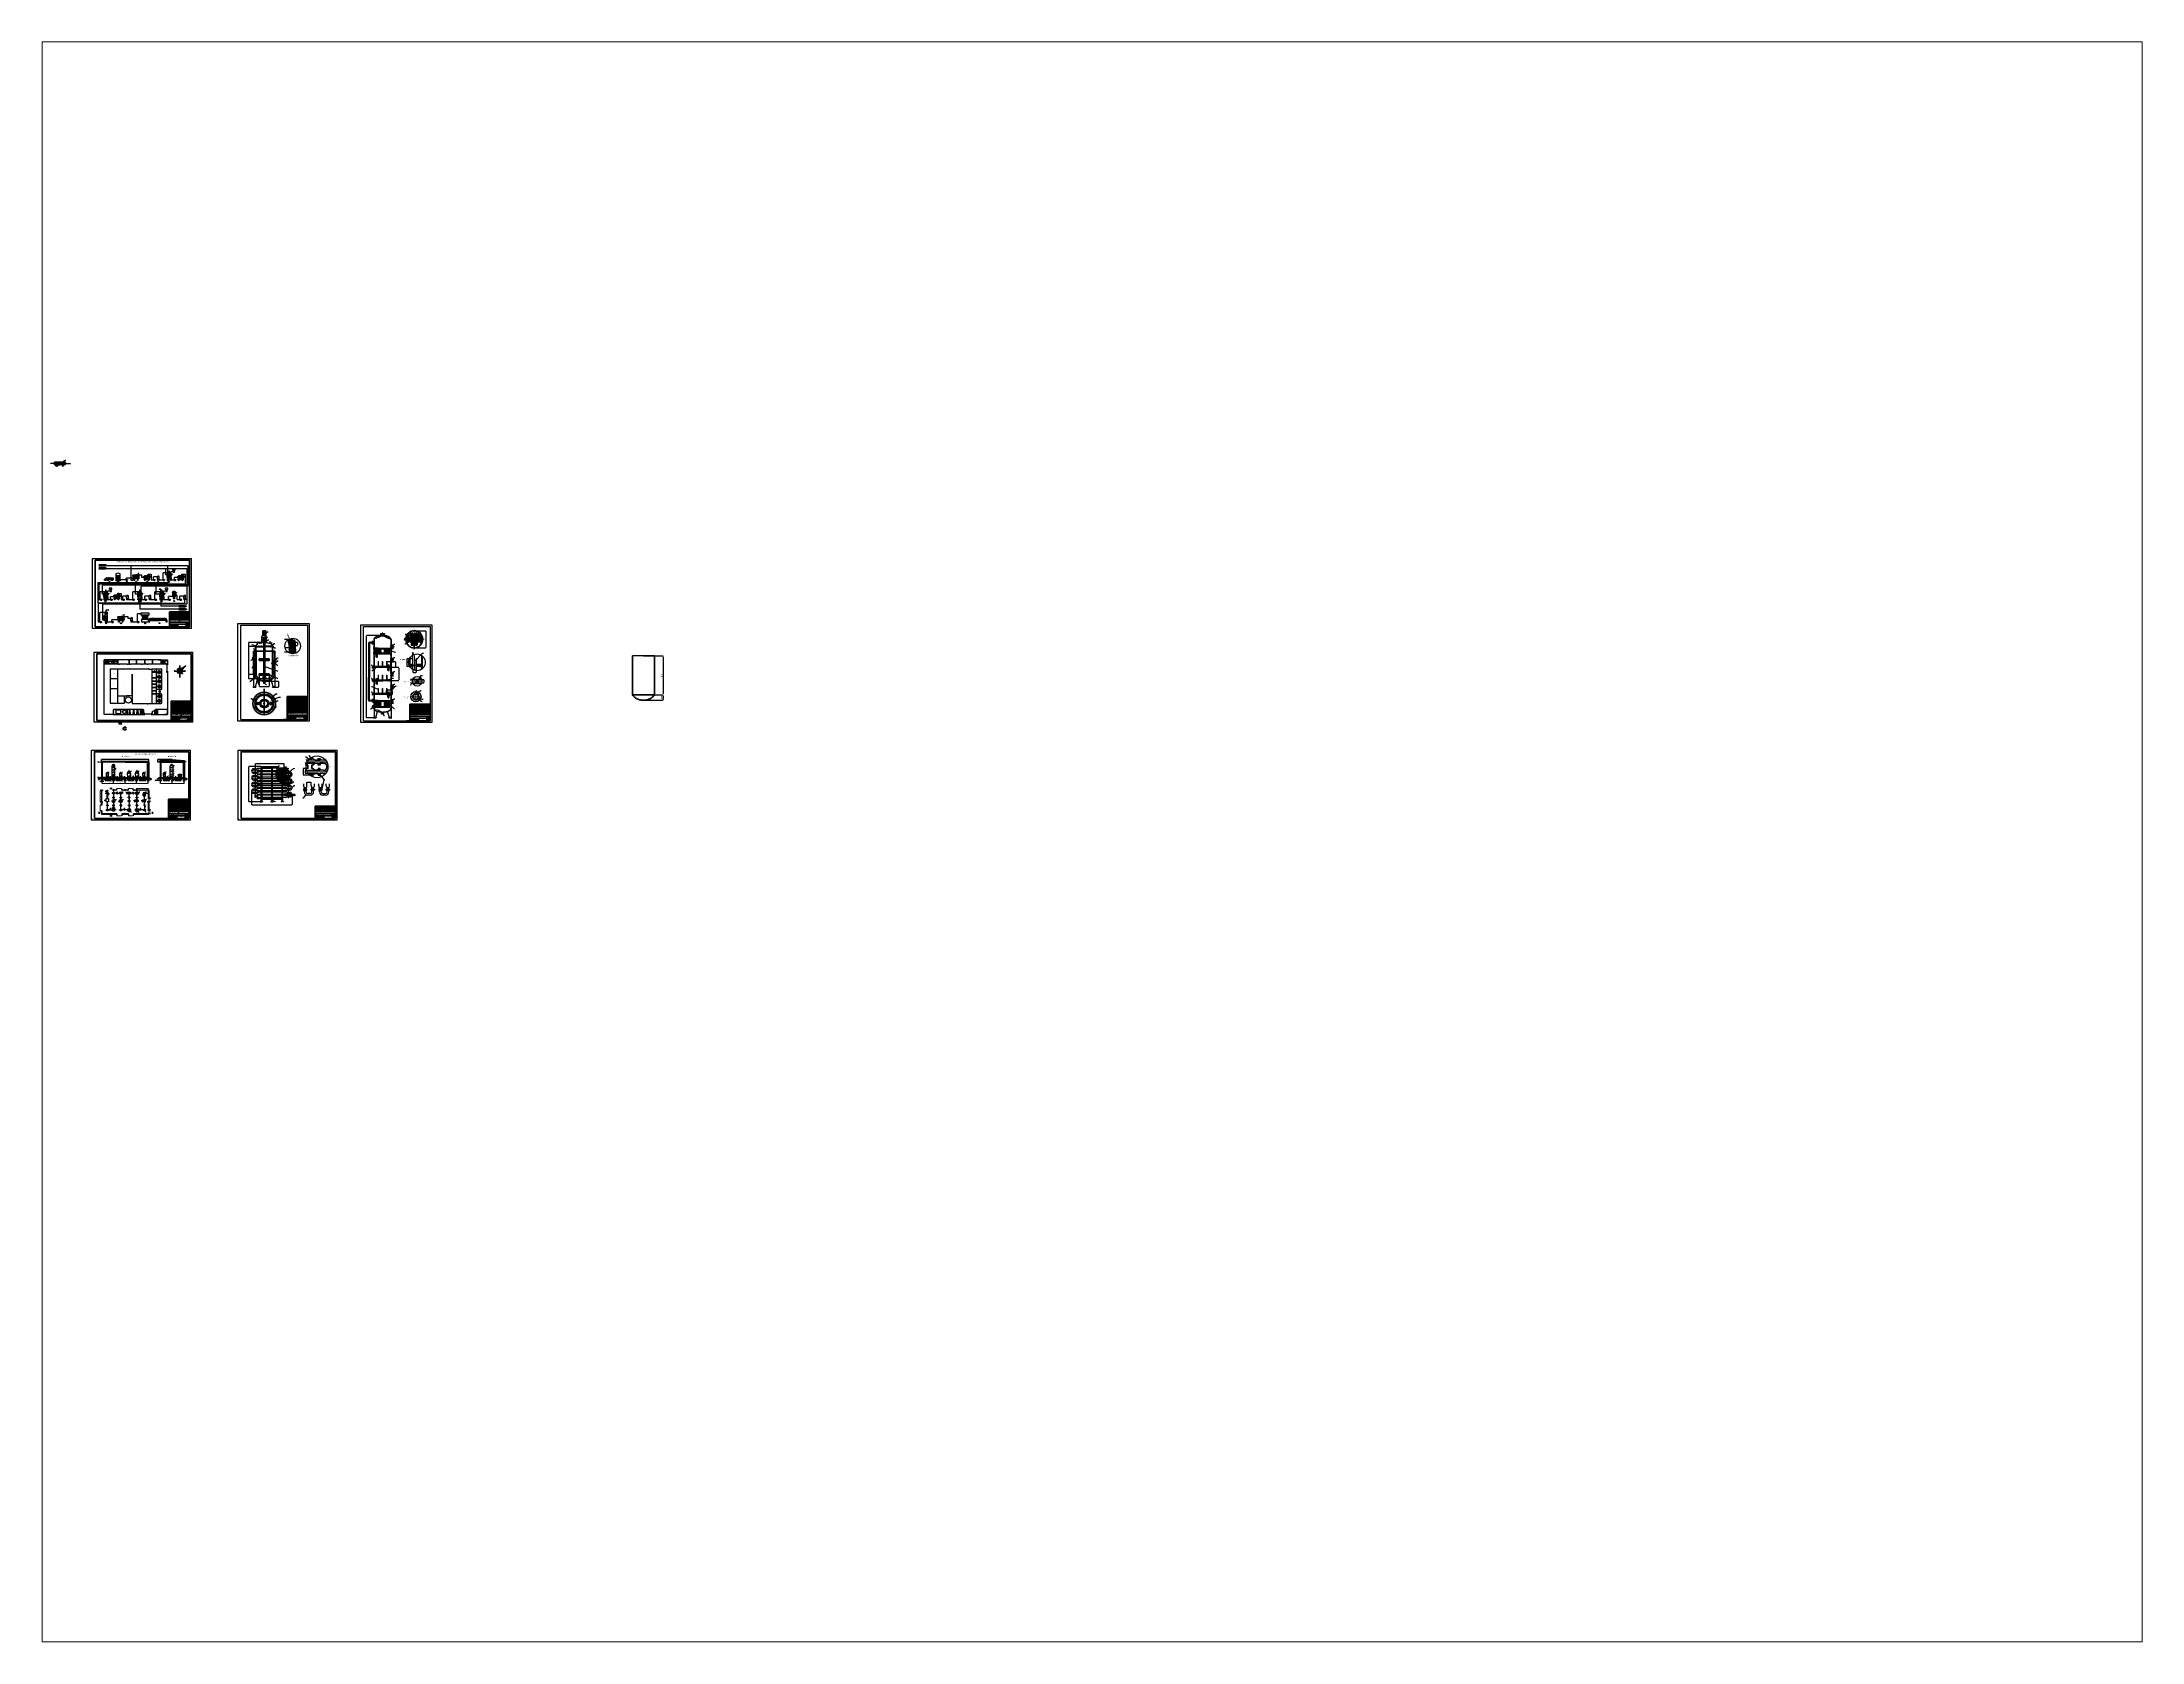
# Paper-space layout 'Layout1' of a CAD drawing. Header units: inches. Extents: x 1.05 to 9.45, y 0.8 to 7.2.
# The model-space entities are those that its viewports show. They can reach past a viewport. Long polylines and large blocks are cut down to what shows.
import ezdxf

# ---------------------------------------------------------------- set-up
doc = ezdxf.new("R2010")
doc.units = ezdxf.units.IN
doc.header["$LTSCALE"] = 200
doc.header["$MEASUREMENT"] = 0
for name, pattern in [('ACAD_ISO04W100', [30, 24, -3, 0, -3]), ('CENTER', [17.5, 13, -1.5, 1.5, -1.5]), ('CENTER2', [1.125, 0.75, -0.125, 0.125, -0.125]), ('DASHED2', [0.375, 0.25, -0.125]), ('HIDDENX2', [0.75, 0.5, -0.25])]:
    doc.linetypes.add(name, pattern=pattern)
for name, color, linetype, lineweight in [('cat', 5, 'DASHED2', 25), ('cb', 7, 'Continuous', 30), ('chinh', 7, 'Continuous', 50), ('DAMPER', 211, 'CENTER', 35), ('DAY_THAN', 90, 'Continuous', 50), ('duong khuat', 3, 'HIDDENX2', 25), ('HOI DOT', 1, 'Continuous', 30), ('khuat', 50, 'Continuous', 50), ('KI HIEU', 40, 'Continuous', 25), ('kich thuoc', 112, 'Continuous', 18), ('name', 80, 'Continuous', 25), ('nen', 30, 'Continuous', 20), ('Net ghi kich thuoc', 30, 'Continuous', 20), ('Net lien dam', 22, 'Continuous', 25), ('NUOC CAP', 4, 'Continuous', 30), ('NUOC NGUNG', 3, 'Continuous', 30), ('NUOC THAI', 6, 'Continuous', 30), ('tam', 211, 'CENTER2', 18), ('TAMKH', 165, 'Continuous', 9)]:
    doc.layers.add(name, color=color, linetype=linetype, lineweight=lineweight)
for name, color, linetype in [('d', 6, 'Continuous'), ('EQUIP', 3, 'Continuous'), ('EQUIPMENT', 7, 'Continuous'), ('Layer1', 5, 'ACAD_ISO04W100'), ('MINOR', 1, 'Continuous'), ('NEW_TREES', 7, 'Continuous'), ('PAVING', 7, 'Continuous'), ('VEHICLES', 7, 'Continuous')]:
    doc.layers.add(name, color=color, linetype=linetype)
doc.styles.add('HY', font='VHAVAN.TTF')
doc.styles.add('Love', font='Font - TrueType - Times New Roman.ttf', dxfattribs={"oblique": 15, "height": 0.5})
doc.styles.get("Standard").update_dxf_attribs({"font": 'Font - TrueType - Arial.ttf'})
doc.dimstyles.new('chu_o_nam', dxfattribs={"dimtxt": 0.5, "dimasz": 1, "dimexe": 1.5, "dimexo": 0, "dimgap": 0.2, "dimtad": 1, "dimtoh": 1, "dimtxsty": 'Love', "dimblk": 'OPEN', "dimcen": 2.5, "dimclrd": 256, "dimclre": 256, "dimadec": 0, "dimazin": 0, "dimtfac": 1, "dimtmove": 0, "dimatfit": 1, "dimldrblk": 'OPEN', "dimfxl": 1, "dimlwd": -1, "dimarcsym": 0})
doc.dimstyles.new('ISO-25', dxfattribs={"dimtxt": 100, "dimasz": 80, "dimexe": 1.25, "dimexo": 0.625, "dimgap": 10, "dimtad": 1, "dimtoh": 1, "dimdec": 0, "dimtxsty": 'Standard', "dimcen": 2.5, "dimadec": 0, "dimazin": 0, "dimtfac": 1, "dimtdec": 0, "dimtmove": 0, "dimatfit": 3, "dimfxl": 1, "dimarcsym": 0})
doc.dimstyles.get("Standard").update_dxf_attribs({"dimtxt": 30, "dimasz": 30, "dimexe": 0.18, "dimexo": 0.0625, "dimgap": 1, "dimtad": 1, "dimtoh": 1, "dimdec": 0, "dimzin": 0, "dimdsep": 46, "dimtxsty": 'Standard', "dimcen": 0.09, "dimadec": 0, "dimazin": 0, "dimtfac": 1, "dimtdec": 0, "dimtofl": 0, "dimtmove": 0, "dimatfit": 3, "dimfxl": 1, "dimtolj": 1, "dimtzin": 0, "dimarcsym": 0})
pattern_1 = [(50, (66190.465, 69974.37), (81.91885, -7.16697), [8.56581, -94.2239]), (355, (66190.465, 69974.37), (-15.8469, 85.90845), [6.85265, -75.37912]), (100.4514, (66197.29, 69973.775), (66.07201, 78.74143), [7.27982, -80.07799]), (46.1842, (66190.46, 69997.21), (121.89044, -18.90406), [12.8487, -141.33584]), (96.6356, (66200.62, 69995.64), (106.74856, 111.25476), [10.91973, -120.11696]), (351.1842, (66190.46, 69997.21), (106.74847, 111.25485), [10.27897, -113.06867]), (21, (66201.886, 69991.504), (68.17322, -45.98342), [8.56581, -94.2239]), (326, (66201.89, 69991.504), (27.78923, 82.81995), [6.85265, -75.37912]), (71.4514, (66207.57, 69987.67), (95.96248, 36.83646), [7.27982, -80.07799]), (37.5, (66190.465, 69974.373), (1.388787, 38.020068), [0, -74.46543, 0, -76.521224, 0, -75.664643]), (7.5, (66190.465, 69974.373), (30.045378, 45.04607), [0, -43.62852, 0, -72.75227, 0, -28.838223]), (327.5, (66164.996, 69974.373), (60.968278, -2.57601), [0, -28.552696, 0, -89.08441, 0, -118.20816]), (317.5, (66153.575, 69974.373), (66.60615, 11.43307), [0, -37.118504, 0, -59.161185, 0, -83.944925])]
pattern_2 = [(45, (74868.65, 69824.75), (-6.0569414, 6.0569414), [])]
pattern_3 = [(45, (73707.245, 69821.266), (-6.0569414, 6.0569414), [])]
pattern_4 = [(45, (90148.4053, 73573.294), (-4.4901281, 4.4901281), [])]
pattern_5 = [(45, (-4067.881, -7615.682), (-8.8388348, 8.8388348), [])]
pattern_6 = [(45, (80692.938, 71634.8885), (-5.2614979, 5.2614979), [])]
pattern_7 = [(180, (137058.7397, 88225.3428), (-1.48817634, 1.48817634), [1.48817634, -1.48817634]), (180, (137058.7397, 88225.9009), (-1.48817634, 1.48817634), [1.48817634, -1.48817634]), (180, (137058.7397, 88226.459), (-1.48817634, 1.48817634), [1.48817634, -1.48817634]), (90, (137058.5537, 88226.645), (1.48817634, 1.48817634), [1.48817634, -1.48817634]), (90, (137057.9956, 88226.645), (1.48817634, 1.48817634), [1.48817634, -1.48817634]), (90, (137057.4375, 88226.645), (1.48817634, 1.48817634), [1.48817634, -1.48817634])]
pattern_8 = [(45, (-22867.8104, 743.9895), (-4.41941738, 4.41941738), [])]
pattern_9 = [(45, (-22867.8104, -454.5223), (-4.41941738, 4.41941738), [])]
pattern_10 = [(45, (80692.938, 70436.377), (-5.2614979, 5.2614979), [])]
pattern_11 = [(180, (137058.7397, 87026.831), (-1.48817634, 1.48817634), [1.48817634, -1.48817634]), (180, (137058.7397, 87027.389), (-1.48817634, 1.48817634), [1.48817634, -1.48817634]), (180, (137058.7397, 87027.9471), (-1.48817634, 1.48817634), [1.48817634, -1.48817634]), (90, (137058.5537, 87028.1332), (1.48817634, 1.48817634), [1.48817634, -1.48817634]), (90, (137057.9956, 87028.1332), (1.48817634, 1.48817634), [1.48817634, -1.48817634]), (90, (137057.4375, 87028.1332), (1.48817634, 1.48817634), [1.48817634, -1.48817634])]
pattern_12 = [(45, (-22867.8104, 1152.9185), (-4.41941738, 4.41941738), [])]
pattern_13 = [(45, (-22867.8104, -1658.987), (-4.41941738, 4.41941738), [])]
pattern_14 = [(45, (80692.938, 69231.912), (-5.2614979, 5.2614979), [])]
pattern_15 = [(180, (137058.7397, 85822.3665), (-1.48817634, 1.48817634), [1.48817634, -1.48817634]), (180, (137058.7397, 85822.9245), (-1.48817634, 1.48817634), [1.48817634, -1.48817634]), (180, (137058.7397, 85823.4826), (-1.48817634, 1.48817634), [1.48817634, -1.48817634]), (90, (137058.5537, 85823.6686), (1.48817634, 1.48817634), [1.48817634, -1.48817634]), (90, (137057.9956, 85823.6686), (1.48817634, 1.48817634), [1.48817634, -1.48817634]), (90, (137057.4375, 85823.6686), (1.48817634, 1.48817634), [1.48817634, -1.48817634])]
pattern_16 = [(45, (-22867.8104, -2857.915), (-4.41941738, 4.41941738), [])]
pattern_17 = [(45, (80692.938, 68032.984), (-5.2614979, 5.2614979), [])]
pattern_18 = [(180, (137058.7397, 84623.4384), (-1.48817634, 1.48817634), [1.48817634, -1.48817634]), (180, (137058.7397, 84623.9965), (-1.48817634, 1.48817634), [1.48817634, -1.48817634]), (180, (137058.7397, 84624.5545), (-1.48817634, 1.48817634), [1.48817634, -1.48817634]), (90, (137058.5537, 84624.7405), (1.48817634, 1.48817634), [1.48817634, -1.48817634]), (90, (137057.9956, 84624.7405), (1.48817634, 1.48817634), [1.48817634, -1.48817634]), (90, (137057.4375, 84624.7405), (1.48817634, 1.48817634), [1.48817634, -1.48817634])]
pattern_19 = [(45, (38671.6433, 34381.4573), (-2.65165043, 2.65165043), [])]
pattern_20 = [(45, (24588.866, 27810.925), (-6.18718434, 6.18718434), [])]
pattern_21 = [(45, (-250793.834, -121648.036), (-10.6066017, 10.6066017), [])]
pattern_22 = [(45, (45085.286, 71704.269), (-8.9094698, 8.9094698), [])]
pattern_23 = [(45, (88568.3686, 74976.216), (-3.3410512, 3.3410512), [])]
pattern_24 = [(135.138745, (175555.338, 75081.538), (3.33295084, 3.34913193), [])]
pattern_25 = [(315, (117763.759, 131318.6757), (3.3410512, 3.3410512), [])]
pattern_26 = [(45.138745, (117869.081, 44331.7063), (3.34913193, -3.33295084), [])]
pattern_27 = [(315, (117763.874, 130060.0634), (3.3410512, 3.3410512), [])]
pattern_28 = [(45.138745, (117869.196, 43073.094), (3.34913193, -3.33295084), [])]
pattern_29 = [(315, (117763.838, 128916.481), (3.3410512, 3.3410512), [])]
pattern_30 = [(45.138745, (117869.16, 41929.5117), (3.34913193, -3.33295084), [])]
pattern_31 = [(315, (117763.882, 127629.971), (3.3410512, 3.3410512), [])]
pattern_32 = [(45.138745, (117869.204, 40643.0016), (3.34913193, -3.33295084), [])]
pattern_33 = [(315, (117763.843, 132486.6945), (3.3410512, 3.3410512), [])]
pattern_34 = [(45.138745, (117869.165, 45499.725), (3.34913193, -3.33295084), [])]
pattern_35 = [(315, (119801.517, 176320.863), (8.9094698, 8.9094698), [])]

# ---------------------------------------------------------------- blocks, each defined once
blk = doc.blocks.new('PUMP-5-F')
at = {"color": 8, "linetype": 'CENTER', "ltscale": 0.1}
for p, q in [((-0.2, 0), (0.2, 0)), ((0, -0.2), (0, 0.4))]:
    blk.add_line(p, q, dxfattribs=at)
for p, q in [((-0.1, 0.4), (0.1, 0.4)), ((-0.1, 0.4), (0.1, 0.4)), ((-0.1, 0.4), (-0.1, 0.4)), ((-0.1, 0.4), (-0.1, 0.3)), ((-0.1, 0.3), (0.1, 0.3)), ((-0.1, 0.3), (-0.1, 0.3)), ((0.1, 0.4), (0.1, 0.4)), ((0.1, 0.4), (0.1, 0.3)), ((0.1, 0.3), (0.1, 0.3)), ((-0.3, -0.3), (-0.3, -0.2)), ((-0.3, -0.3), (-0.3, -0.3)), ((-0.3, -0.3), (0.3, -0.3)), ((-0.3, -0.4), (-0.3, -0.3)), ((-0.3, -0.3), (0.3, -0.3)), ((-0.3, -0.3), (0.3, -0.3)), ((-0.3, -0.4), (0.3, -0.4)), ((-0.3, -0.4), (0.3, -0.4)), ((-0.3, -0.4), (-0.3, -0.4)), ((-0.2, -0.2), (-0.2, -0.3)), ((-0.2, -0.2), (-0.2, -0.3)), ((0.3, -0.3), (0.2, -0.2)), ((0.2, -0.2), (0.2, -0.3)), ((0.2, -0.2), (0.2, -0.3)), ((0.3, -0.3), (0.3, -0.3)), ((0.3, -0.4), (0.3, -0.3)), ((0.3, -0.4), (0.3, -0.4))]:
    blk.add_line(p, q)
for radius in [0.154, 0.0706, 0.0878]:
    blk.add_circle((0, 0), radius)
for centre, radius, start, end in [((0, 0), 0.264, 96.9255, 235.7497), ((0, 0.3), 0.0787, 189.3044, 241.7281), ((-0.1, 0.2), 0.0117, 303.9544, 56.0456), ((0.1, 0.3), 0.0518, 126.0695, 228.3449), ((0, 0), 0.278, 0.3028, 74.4939), ((-0.2, -0.2), 0.0169, 336.5811, 49.1689), ((-0.1, -0.2), 0.0136, 76.3265, 170.9387), ((0, 0), 0.286, 241.6313, 273.3611), ((0, 0), 0.289, 268.948, 300.2335), ((0.1, -0.2), 0.0136, 9.0613, 103.6735), ((0, 0), 0.28, 303.4296, 354.1995), ((0.2, -0.2), 0.0169, 130.8311, 203.4189)]:
    blk.add_arc(centre, radius, start, end)
blk = doc.blocks.new('PUMP-5-T')
for p, q in [((-0.2, -0.3), (-0.2, 0.3)), ((-0.2, 0.3), (1.2, 0.3)), ((-0.1, 0.1), (-0.1, 0.2)), ((-0.1, -0.1), (-0.1, 0.1)), ((-0.1, -0.1), (-0.1, 0.1)), ((-0.1, -0.1), (-0.1, 0.1)), ((-0.1, 0.1), (-0.1, 0.1)), ((-0.1, 0.1), (-0.1, 0.1)), ((-0.1, 0.1), (-0.1, 0.1)), ((0.1, 0.1), (0.1, 0.2)), ((0.1, 0.2), (0.1, 0.2)), ((0.2, 0.1), (0.3, 0.1)), ((0.2, 0.1), (0.3, 0.1)), ((0.2, 0), (0.2, 0)), ((0.4, 0.1), (0.4, -0.1)), ((0.5, 0.1), (0.5, -0.1)), ((0.5, 0.1), (0.6, 0.1)), ((0.5, 0), (0.5, 0)), ((0.5, 0), (0.5, 0)), ((0.6, 0.1), (0.6, -0.1)), ((0.6, 0), (0.6, 0)), ((0.6, 0), (0.6, 0)), ((0.6, 0), (0.6, 0)), ((0.7, 0.2), (0.7, -0.2)), ((1.1, 0.2), (1.1, -0.2)), ((1.2, -0.3), (1.2, 0.3)), ((-0.2, -0.3), (1.2, -0.3)), ((-0.1, -0.1), (-0.1, -0.2)), ((-0.1, -0.1), (-0.1, -0.1)), ((-0.1, -0.1), (-0.1, -0.1)), ((-0.1, -0.1), (-0.1, -0.1)), ((0.1, -0.1), (0.1, -0.2)), ((0.1, -0.2), (0.1, -0.2)), ((0.2, 0), (0.2, 0)), ((0.2, -0.1), (0.3, -0.1)), ((0.2, -0.1), (0.3, -0.1)), ((0.5, 0), (0.5, 0)), ((0.5, -0.1), (0.6, -0.1)), ((0.6, 0), (0.6, 0)), ((0.6, 0), (0.6, 0))]:
    blk.add_line(p, q)
at = {"color": 8, "linetype": 'CENTER', "ltscale": 0.1}
for p, q in [((0, -0.4), (0, 0.4)), ((1.1, 0), (-0.1, 0))]:
    blk.add_line(p, q, dxfattribs=at)
at = {"color": 8}
for p, q in [((0.5, 0.1), (0.5, -0.1)), ((0.5, 0.1), (0.5, -0.1)), ((0.5, 0.1), (0.5, -0.1)), ((0.6, 0.1), (0.6, -0.1)), ((1.1, 0.2), (0.7, 0.2)), ((1.1, 0.1), (0.7, 0.1)), ((1.1, 0.1), (0.7, 0.1)), ((1.1, 0.1), (0.7, 0.1)), ((1.1, 0), (0.7, 0)), ((1.1, -0.1), (0.7, -0.1)), ((1.1, -0.1), (0.7, -0.1)), ((0.8, -0.1), (0.7, -0.1)), ((1.1, -0.1), (1, -0.1)), ((1.1, -0.2), (1, -0.2))]:
    blk.add_line(p, q, dxfattribs=at)
at = {"color": 8, "linetype": 'DASHED2'}
for p, q in [((0.5, 0.1), (0.6, 0.1)), ((0.5, -0.1), (0.6, -0.1))]:
    blk.add_line(p, q, dxfattribs=at)
for points in [[(0.1, 0.2), (0.2, 0.2), (0.2, -0.2), (0.1, -0.2)], [(0.2, 0), (0.2, 0), (0.2, 0), (0.2, 0)], [(1, -0.1), (0.8, -0.1), (0.8, -0.2), (1, -0.2)]]:
    blk.add_lwpolyline(points, close=True)
for points in [[(0.3, 0), (0.3, 0), (0.2, 0), (0.2, 0), (0.3, 0)], [(0.6, 0), (0.6, 0)], [(1.2, 0), (1.2, 0)]]:
    blk.add_lwpolyline(points)
for points in [[(1.2, 0), (1.2, 0.2, 0.348273), (1.1, 0.2), (0.7, 0.2, 0.348273), (0.7, 0.2), (0.6, 0)], [(0.6, 0), (0.7, -0.2, 0.348273), (0.7, -0.2), (0.8, -0.2)], [(1, -0.2), (1.1, -0.2, 0.348273), (1.2, -0.2), (1.2, 0)]]:
    blk.add_lwpolyline(points, format="xyb")
for radius in [0.0841, 0.104]:
    blk.add_circle((0, 0), radius)
for centre, radius, start, end in [((0, 0.2), 0.0873, 15.4799, 164.5201), ((-0.1, 0.1), 0.0457, 291.0731, 311.5321), ((0.2, -0.1), 0.246, 47.7288, 99.8443), ((0.2, 0.2), 0.0396, 190.3453, 269.9772), ((0.3, 0), 0.0992, 287.9004, 72.0996), ((0.3, 0.1), 0.0193, 274.108, 76.4434), ((0.4, 0.1), 0.032, 235.5507, 308.8929), ((0.5, 0.1), 0.00816, 90, 180), ((0.5, 0), 0.00816, 90, 180), ((0.6, 0.1), 0.00816, 0, 90), ((0.6, 0), 0.00816, 0, 90), ((-0.1, -0.1), 0.102, 321.8375, 350.1813), ((-0.1, -0.1), 0.0457, 48.4679, 68.9269), ((0, -0.2), 0.0873, 195.4799, 344.5201), ((0, -0.2), 0.077, 141.5888, 182.6009), ((0.1, -0.1), 0.102, 189.8187, 218.1625), ((0, -0.2), 0.077, 357.3991, 38.4112), ((0.2, 0.1), 0.246, 260.1557, 312.2712), ((0.2, -0.2), 0.0396, 90.0228, 169.6547), ((0.3, -0.1), 0.0193, 283.5566, 85.892), ((0.4, -0.1), 0.032, 51.1071, 124.4493), ((0.5, 0), 0.00816, 180, 270), ((0.5, -0.1), 0.00816, 180, 270), ((0.6, 0), 0.00816, 270, 0), ((0.6, -0.1), 0.00816, 270, 0)]:
    blk.add_arc(centre, radius, start, end)
for centre, start, end in [((0.5, 0.1), 90, 180), ((0.6, 0.1), 0, 90), ((0.5, -0.1), 180, 270), ((0.6, -0.1), 270, 0)]:
    blk.add_arc(centre, 0.00816, start, end, dxfattribs=at)
blk = doc.blocks.new('_Open')
at = {"color": 0, "linetype": 'ByBlock', "lineweight": -2}
for p, q in [((-1, 0), (0, 0)), ((-1, 0), (0, 0)), ((0, 0), (-1, 0))]:
    blk.add_line(p, q, dxfattribs=at)
blk = doc.blocks.new('*U28')
blk.add_circle((8, 0), 1.5)
blk = doc.blocks.new('*U29')
at = {"color": 0, "linetype": 'ByBlock', "lineweight": -2, "transparency": 16777216}
for p, rotation in [((154272, 80690), 90), ((154272, 80680), 90), ((154272, 80670), 90), ((154272, 80660), 90), ((154272, 80650), 90), ((154272, 80640), 90), ((154272, 80630), 90), ((154272, 80620), 90), ((154272, 80610), 90), ((154272, 80600), 90), ((154272, 80590), 90), ((154272, 80580), 90), ((154272, 80570), 90), ((154272, 80560), 90), ((154272, 80550), 90), ((154272, 80540), 90), ((154272, 80530), 90), ((154272, 80700), 86.9580657834179), ((154273, 80710), 78.60063050389319), ((154276, 80720), 70.24319522436846), ((154280, 80729), 61.88575994484378), ((154285, 80737), 53.52832466531903), ((154292, 80745), 45.17088938579433), ((154299, 80751), 36.81345410626961), ((154308, 80757), 28.45601882674492), ((154317, 80761), 20.09858354722029), ((154326, 80764), 11.74114826769559), ((154336, 80765), 3.383712988170878), ((154346, 80765), 355.0262777086462), ((154356, 80763), 346.6688424291215), ((154366, 80760), 338.3114071495968), ((154375, 80756), 329.953971870072), ((154383, 80750), 321.5965365905474), ((154390, 80743), 313.2391013110226), ((154397, 80736), 304.8816660314979), ((154402, 80727), 296.5242307519732), ((154405, 80718), 288.1667954724484), ((154408, 80708), 279.8093601929238), ((154409, 80698), 271.451924913399), ((154409, 80688), 270.0000000000002), ((154409, 80678), 270.0000000000002), ((154409, 80668), 270.0000000000002), ((154409, 80658), 270.0000000000002), ((154409, 80648), 270.0000000000002), ((154409, 80638), 270.0000000000002), ((154409, 80628), 270.0000000000002), ((154409, 80618), 270.0000000000002), ((154409, 80608), 270.0000000000002), ((154409, 80598), 270.0000000000002), ((154409, 80588), 270.0000000000002), ((154409, 80578), 270.0000000000002), ((154409, 80568), 270.0000000000002), ((154409, 80558), 270.0000000000002), ((154409, 80548), 270.0000000000002)]:
    blk.add_blockref('*U28', p, dxfattribs=dict(at, rotation=rotation))
blk = doc.blocks.new('*U30')
blk.add_circle((8, 0), 1.5)
blk = doc.blocks.new('*U31')
at = {"color": 0, "linetype": 'ByBlock', "lineweight": -2, "transparency": 16777216}
for p, rotation in [((155399, 80690), 90), ((155399, 80680), 90), ((155399, 80670), 90), ((155399, 80660), 90), ((155399, 80650), 90), ((155399, 80640), 90), ((155399, 80630), 90), ((155399, 80620), 90), ((155399, 80610), 90), ((155399, 80600), 90), ((155399, 80590), 90), ((155399, 80580), 90), ((155399, 80570), 90), ((155399, 80560), 90), ((155399, 80550), 90), ((155399, 80540), 90), ((155399, 80530), 90), ((155399, 80700), 86.9580657834179), ((155400, 80710), 78.60063050389319), ((155403, 80720), 70.24319522436846), ((155407, 80729), 61.88575994484378), ((155412, 80737), 53.52832466531903), ((155419, 80745), 45.17088938579433), ((155426, 80751), 36.81345410626961), ((155435, 80757), 28.45601882674492), ((155444, 80761), 20.09858354722029), ((155454, 80764), 11.74114826769559), ((155463, 80765), 3.383712988170878), ((155473, 80765), 355.0262777086462), ((155483, 80763), 346.6688424291215), ((155493, 80760), 338.3114071495968), ((155502, 80756), 329.953971870072), ((155510, 80750), 321.5965365905474), ((155517, 80743), 313.2391013110226), ((155524, 80736), 304.8816660314979), ((155529, 80727), 296.5242307519732), ((155533, 80718), 288.1667954724484), ((155535, 80708), 279.8093601929238), ((155536, 80698), 271.451924913399), ((155536, 80688), 270.0000000000002), ((155536, 80678), 270.0000000000002), ((155536, 80668), 270.0000000000002), ((155536, 80658), 270.0000000000002), ((155536, 80648), 270.0000000000002), ((155536, 80638), 270.0000000000002), ((155536, 80628), 270.0000000000002), ((155536, 80618), 270.0000000000002), ((155536, 80608), 270.0000000000002), ((155536, 80598), 270.0000000000002), ((155536, 80588), 270.0000000000002), ((155536, 80578), 270.0000000000002), ((155536, 80568), 270.0000000000002), ((155536, 80558), 270.0000000000002), ((155536, 80548), 270.0000000000002)]:
    blk.add_blockref('*U30', p, dxfattribs=dict(at, rotation=rotation))
blk = doc.blocks.new('*U32')
blk.add_circle((8, 0), 1.5)
blk = doc.blocks.new('*U33')
at = {"color": 0, "linetype": 'ByBlock', "lineweight": -2, "transparency": 16777216}
for p, rotation in [((154639, 80980), 90), ((154639, 80970), 90), ((154639, 80960), 90), ((154639, 80950), 90), ((154639, 80940), 90), ((154639, 80930), 90), ((154639, 80920), 90), ((154639, 80910), 90), ((154639, 80900), 90), ((154639, 80890), 90), ((154639, 80880), 90), ((154639, 80870), 90), ((154639, 80860), 90), ((154639, 80850), 90), ((154639, 80840), 90), ((154639, 80830), 90), ((154639, 80820), 90), ((154639, 80810), 90), ((154639, 80800), 90), ((154639, 80790), 90), ((154639, 80780), 90), ((154639, 80770), 90), ((154639, 80760), 90), ((154639, 80750), 90), ((154639, 80740), 90), ((154639, 80730), 90), ((154639, 80720), 90), ((154639, 80710), 90), ((154639, 80700), 90), ((154639, 80690), 90), ((154639, 80680), 90), ((154639, 80670), 90), ((154639, 80660), 90), ((154639, 80650), 90), ((154639, 80640), 90), ((154639, 80630), 90), ((154639, 80620), 90), ((154639, 80610), 90), ((154639, 80600), 90), ((154639, 80590), 90), ((154639, 80580), 90), ((154639, 80570), 90), ((154639, 80560), 90), ((154639, 80550), 90), ((154639, 80540), 90), ((154639, 80530), 90), ((154639, 80990), 85.86864164180761), ((154640, 81000), 77.51120636227944), ((154643, 81010), 69.1537710827512), ((154647, 81019), 60.79633580322302), ((154653, 81027), 52.43890052369484), ((154660, 81034), 44.08146524416665), ((154667, 81041), 35.72402996463845), ((154676, 81046), 27.36659468511027), ((154685, 81050), 19.00915940558208), ((154695, 81053), 10.65172412605386), ((154705, 81054), 2.294288846525536), ((154715, 81053), 353.9368535669975), ((154724, 81052), 345.5794182874691), ((154734, 81048), 337.2219830079409), ((154743, 81044), 328.8645477284128), ((154751, 81038), 320.5071124488846), ((154758, 81031), 312.1496771693563), ((154764, 81023), 303.7922418898281), ((154769, 81015), 295.4348066103), ((154773, 81005), 287.0773713307718), ((154776, 80986), 270.3625007717154), ((154776, 80976), 270.000000000002), ((154776, 80966), 270.000000000002), ((154776, 80956), 270.000000000002), ((154776, 80946), 270.000000000002), ((154776, 80936), 270.000000000002), ((154776, 80926), 270.000000000002), ((154776, 80916), 270.000000000002), ((154776, 80906), 270.000000000002), ((154776, 80896), 270.000000000002), ((154776, 80886), 270.000000000002), ((154776, 80876), 270.000000000002), ((154776, 80866), 270.000000000002), ((154776, 80856), 270.000000000002), ((154776, 80846), 270.000000000002), ((154776, 80836), 270.000000000002), ((154776, 80826), 270.000000000002), ((154776, 80816), 270.000000000002), ((154776, 80806), 270.000000000002), ((154776, 80796), 270.000000000002), ((154776, 80786), 270.000000000002), ((154776, 80776), 270.000000000002), ((154776, 80766), 270.000000000002), ((154776, 80756), 270.000000000002), ((154776, 80746), 270.000000000002), ((154776, 80736), 270.000000000002), ((154776, 80726), 270.000000000002), ((154776, 80716), 270.000000000002), ((154776, 80706), 270.000000000002), ((154776, 80696), 270.000000000002), ((154776, 80686), 270.000000000002), ((154776, 80676), 270.000000000002), ((154776, 80666), 270.000000000002), ((154776, 80656), 270.000000000002), ((154776, 80646), 270.000000000002), ((154776, 80636), 270.000000000002), ((154776, 80626), 270.000000000002), ((154776, 80616), 270.000000000002), ((154776, 80606), 270.000000000002), ((154776, 80596), 270.000000000002), ((154776, 80586), 270.000000000002), ((154776, 80576), 270.000000000002), ((154776, 80566), 270.000000000002), ((154776, 80556), 270.000000000002), ((154776, 80546), 270.000000000002), ((154775, 80996), 278.7199360512436)]:
    blk.add_blockref('*U32', p, dxfattribs=dict(at, rotation=rotation))
blk = doc.blocks.new('*U34')
blk.add_circle((8, 0), 1.5)
blk = doc.blocks.new('*U35')
at = {"color": 0, "linetype": 'ByBlock', "lineweight": -2, "transparency": 16777216}
for p, rotation in [((155009, 80980), 90), ((155009, 80970), 90), ((155009, 80960), 90), ((155009, 80950), 90), ((155009, 80940), 90), ((155009, 80930), 90), ((155009, 80920), 90), ((155009, 80910), 90), ((155009, 80900), 90), ((155009, 80890), 90), ((155009, 80880), 90), ((155009, 80870), 90), ((155009, 80860), 90), ((155009, 80850), 90), ((155009, 80840), 90), ((155009, 80830), 90), ((155009, 80820), 90), ((155009, 80810), 90), ((155009, 80800), 90), ((155009, 80790), 90), ((155009, 80780), 90), ((155009, 80770), 90), ((155009, 80760), 90), ((155009, 80750), 90), ((155009, 80740), 90), ((155009, 80730), 90), ((155009, 80720), 90), ((155009, 80710), 90), ((155009, 80700), 90), ((155009, 80690), 90), ((155009, 80680), 90), ((155009, 80670), 90), ((155009, 80660), 90), ((155009, 80650), 90), ((155009, 80640), 90), ((155009, 80630), 90), ((155009, 80620), 90), ((155009, 80610), 90), ((155009, 80600), 90), ((155009, 80590), 90), ((155009, 80580), 90), ((155009, 80570), 90), ((155009, 80560), 90), ((155009, 80550), 90), ((155009, 80540), 90), ((155009, 80530), 90), ((155009, 80990), 85.86864164180761), ((155010, 81000), 77.51120636227944), ((155013, 81010), 69.1537710827512), ((155018, 81019), 60.79633580322302), ((155023, 81027), 52.43890052369484), ((155030, 81034), 44.08146524416665), ((155037, 81041), 35.72402996463845), ((155046, 81046), 27.36659468511027), ((155055, 81050), 19.00915940558208), ((155065, 81053), 10.65172412605386), ((155075, 81054), 2.294288846525536), ((155085, 81053), 353.9368535669975), ((155094, 81052), 345.5794182874691), ((155104, 81048), 337.2219830079409), ((155113, 81044), 328.8645477284128), ((155121, 81038), 320.5071124488846), ((155128, 81031), 312.1496771693563), ((155134, 81023), 303.7922418898281), ((155139, 81015), 295.4348066103), ((155143, 81005), 287.0773713307718), ((155146, 80986), 270.3625007717154), ((155146, 80976), 270.000000000002), ((155146, 80966), 270.000000000002), ((155146, 80956), 270.000000000002), ((155146, 80946), 270.000000000002), ((155146, 80936), 270.000000000002), ((155146, 80926), 270.000000000002), ((155146, 80916), 270.000000000002), ((155146, 80906), 270.000000000002), ((155146, 80896), 270.000000000002), ((155146, 80886), 270.000000000002), ((155146, 80876), 270.000000000002), ((155146, 80866), 270.000000000002), ((155146, 80856), 270.000000000002), ((155146, 80846), 270.000000000002), ((155146, 80836), 270.000000000002), ((155146, 80826), 270.000000000002), ((155146, 80816), 270.000000000002), ((155146, 80806), 270.000000000002), ((155146, 80796), 270.000000000002), ((155146, 80786), 270.000000000002), ((155146, 80776), 270.000000000002), ((155146, 80766), 270.000000000002), ((155146, 80756), 270.000000000002), ((155146, 80746), 270.000000000002), ((155146, 80736), 270.000000000002), ((155146, 80726), 270.000000000002), ((155146, 80716), 270.000000000002), ((155146, 80706), 270.000000000002), ((155146, 80696), 270.000000000002), ((155146, 80686), 270.000000000002), ((155146, 80676), 270.000000000002), ((155146, 80666), 270.000000000002), ((155146, 80656), 270.000000000002), ((155146, 80646), 270.000000000002), ((155146, 80636), 270.000000000002), ((155146, 80626), 270.000000000002), ((155146, 80616), 270.000000000002), ((155146, 80606), 270.000000000002), ((155146, 80596), 270.000000000002), ((155146, 80586), 270.000000000002), ((155146, 80576), 270.000000000002), ((155146, 80566), 270.000000000002), ((155146, 80556), 270.000000000002), ((155146, 80546), 270.000000000002), ((155145, 80996), 278.7199360512436)]:
    blk.add_blockref('*U34', p, dxfattribs=dict(at, rotation=rotation))
blk = doc.blocks.new('*U36')
blk.add_circle((8, 0), 1.5)
blk = doc.blocks.new('*U37')
at = {"color": 0, "linetype": 'ByBlock', "lineweight": -2, "transparency": 16777216}
for p, rotation in [((154272, 80690), 90), ((154272, 80680), 90), ((154272, 80670), 90), ((154272, 80660), 90), ((154272, 80650), 90), ((154272, 80640), 90), ((154272, 80630), 90), ((154272, 80620), 90), ((154272, 80610), 90), ((154272, 80600), 90), ((154272, 80590), 90), ((154272, 80580), 90), ((154272, 80570), 90), ((154272, 80560), 90), ((154272, 80550), 90), ((154272, 80540), 90), ((154272, 80530), 90), ((154272, 80700), 86.9580657834179), ((154273, 80710), 78.60063050389319), ((154276, 80720), 70.24319522436846), ((154280, 80729), 61.88575994484378), ((154285, 80737), 53.52832466531903), ((154292, 80745), 45.17088938579433), ((154299, 80751), 36.81345410626961), ((154308, 80757), 28.45601882674492), ((154317, 80761), 20.09858354722029), ((154326, 80764), 11.74114826769559), ((154336, 80765), 3.383712988170878), ((154346, 80765), 355.0262777086462), ((154356, 80763), 346.6688424291215), ((154366, 80760), 338.3114071495968), ((154375, 80756), 329.953971870072), ((154383, 80750), 321.5965365905474), ((154390, 80743), 313.2391013110226), ((154397, 80736), 304.8816660314979), ((154402, 80727), 296.5242307519732), ((154405, 80718), 288.1667954724484), ((154408, 80708), 279.8093601929238), ((154409, 80698), 271.451924913399), ((154409, 80688), 270.0000000000002), ((154409, 80678), 270.0000000000002), ((154409, 80668), 270.0000000000002), ((154409, 80658), 270.0000000000002), ((154409, 80648), 270.0000000000002), ((154409, 80638), 270.0000000000002), ((154409, 80628), 270.0000000000002), ((154409, 80618), 270.0000000000002), ((154409, 80608), 270.0000000000002), ((154409, 80598), 270.0000000000002), ((154409, 80588), 270.0000000000002), ((154409, 80578), 270.0000000000002), ((154409, 80568), 270.0000000000002), ((154409, 80558), 270.0000000000002), ((154409, 80548), 270.0000000000002)]:
    blk.add_blockref('*U36', p, dxfattribs=dict(at, rotation=rotation))
blk = doc.blocks.new('*U40')
blk.add_circle((8, 0), 1.5)
blk = doc.blocks.new('*U41')
at = {"color": 0, "linetype": 'ByBlock', "lineweight": -2, "transparency": 16777216}
for p, rotation in [((155399, 80690), 90), ((155399, 80680), 90), ((155399, 80670), 90), ((155399, 80660), 90), ((155399, 80650), 90), ((155399, 80640), 90), ((155399, 80630), 90), ((155399, 80620), 90), ((155399, 80610), 90), ((155399, 80600), 90), ((155399, 80590), 90), ((155399, 80580), 90), ((155399, 80570), 90), ((155399, 80560), 90), ((155399, 80550), 90), ((155399, 80540), 90), ((155399, 80530), 90), ((155399, 80700), 86.9580657834179), ((155400, 80710), 78.60063050389319), ((155403, 80720), 70.24319522436846), ((155407, 80729), 61.88575994484378), ((155412, 80737), 53.52832466531903), ((155419, 80745), 45.17088938579433), ((155426, 80751), 36.81345410626961), ((155435, 80757), 28.45601882674492), ((155444, 80761), 20.09858354722029), ((155454, 80764), 11.74114826769559), ((155463, 80765), 3.383712988170878), ((155473, 80765), 355.0262777086462), ((155483, 80763), 346.6688424291215), ((155493, 80760), 338.3114071495968), ((155502, 80756), 329.953971870072), ((155510, 80750), 321.5965365905474), ((155517, 80743), 313.2391013110226), ((155524, 80736), 304.8816660314979), ((155529, 80727), 296.5242307519732), ((155533, 80718), 288.1667954724484), ((155535, 80708), 279.8093601929238), ((155536, 80698), 271.451924913399), ((155536, 80688), 270.0000000000002), ((155536, 80678), 270.0000000000002), ((155536, 80668), 270.0000000000002), ((155536, 80658), 270.0000000000002), ((155536, 80648), 270.0000000000002), ((155536, 80638), 270.0000000000002), ((155536, 80628), 270.0000000000002), ((155536, 80618), 270.0000000000002), ((155536, 80608), 270.0000000000002), ((155536, 80598), 270.0000000000002), ((155536, 80588), 270.0000000000002), ((155536, 80578), 270.0000000000002), ((155536, 80568), 270.0000000000002), ((155536, 80558), 270.0000000000002), ((155536, 80548), 270.0000000000002)]:
    blk.add_blockref('*U40', p, dxfattribs=dict(at, rotation=rotation))
blk = doc.blocks.new('*U42')
blk.add_circle((8, 0), 1.5)
blk = doc.blocks.new('*U43')
at = {"color": 0, "linetype": 'ByBlock', "lineweight": -2, "transparency": 16777216}
for p, rotation in [((154639, 80980), 90), ((154639, 80970), 90), ((154639, 80960), 90), ((154639, 80950), 90), ((154639, 80940), 90), ((154639, 80930), 90), ((154639, 80920), 90), ((154639, 80910), 90), ((154639, 80900), 90), ((154639, 80890), 90), ((154639, 80880), 90), ((154639, 80870), 90), ((154639, 80860), 90), ((154639, 80850), 90), ((154639, 80840), 90), ((154639, 80830), 90), ((154639, 80820), 90), ((154639, 80810), 90), ((154639, 80800), 90), ((154639, 80790), 90), ((154639, 80780), 90), ((154639, 80770), 90), ((154639, 80760), 90), ((154639, 80750), 90), ((154639, 80740), 90), ((154639, 80730), 90), ((154639, 80720), 90), ((154639, 80710), 90), ((154639, 80700), 90), ((154639, 80690), 90), ((154639, 80680), 90), ((154639, 80670), 90), ((154639, 80660), 90), ((154639, 80650), 90), ((154639, 80640), 90), ((154639, 80630), 90), ((154639, 80620), 90), ((154639, 80610), 90), ((154639, 80600), 90), ((154639, 80590), 90), ((154639, 80580), 90), ((154639, 80570), 90), ((154639, 80560), 90), ((154639, 80550), 90), ((154639, 80540), 90), ((154639, 80530), 90), ((154639, 80990), 85.86864164180761), ((154640, 81000), 77.51120636227944), ((154643, 81010), 69.1537710827512), ((154647, 81019), 60.79633580322302), ((154653, 81027), 52.43890052369484), ((154660, 81034), 44.08146524416665), ((154667, 81041), 35.72402996463845), ((154676, 81046), 27.36659468511027), ((154685, 81050), 19.00915940558208), ((154695, 81053), 10.65172412605386), ((154705, 81054), 2.294288846525536), ((154715, 81053), 353.9368535669975), ((154724, 81052), 345.5794182874691), ((154734, 81048), 337.2219830079409), ((154743, 81044), 328.8645477284128), ((154751, 81038), 320.5071124488846), ((154758, 81031), 312.1496771693563), ((154764, 81023), 303.7922418898281), ((154769, 81015), 295.4348066103), ((154773, 81005), 287.0773713307718), ((154776, 80986), 270.3625007717154), ((154776, 80976), 270.000000000002), ((154776, 80966), 270.000000000002), ((154776, 80956), 270.000000000002), ((154776, 80946), 270.000000000002), ((154776, 80936), 270.000000000002), ((154776, 80926), 270.000000000002), ((154776, 80916), 270.000000000002), ((154776, 80906), 270.000000000002), ((154776, 80896), 270.000000000002), ((154776, 80886), 270.000000000002), ((154776, 80876), 270.000000000002), ((154776, 80866), 270.000000000002), ((154776, 80856), 270.000000000002), ((154776, 80846), 270.000000000002), ((154776, 80836), 270.000000000002), ((154776, 80826), 270.000000000002), ((154776, 80816), 270.000000000002), ((154776, 80806), 270.000000000002), ((154776, 80796), 270.000000000002), ((154776, 80786), 270.000000000002), ((154776, 80776), 270.000000000002), ((154776, 80766), 270.000000000002), ((154776, 80756), 270.000000000002), ((154776, 80746), 270.000000000002), ((154776, 80736), 270.000000000002), ((154776, 80726), 270.000000000002), ((154776, 80716), 270.000000000002), ((154776, 80706), 270.000000000002), ((154776, 80696), 270.000000000002), ((154776, 80686), 270.000000000002), ((154776, 80676), 270.000000000002), ((154776, 80666), 270.000000000002), ((154776, 80656), 270.000000000002), ((154776, 80646), 270.000000000002), ((154776, 80636), 270.000000000002), ((154776, 80626), 270.000000000002), ((154776, 80616), 270.000000000002), ((154776, 80606), 270.000000000002), ((154776, 80596), 270.000000000002), ((154776, 80586), 270.000000000002), ((154776, 80576), 270.000000000002), ((154776, 80566), 270.000000000002), ((154776, 80556), 270.000000000002), ((154776, 80546), 270.000000000002), ((154775, 80996), 278.7199360512436)]:
    blk.add_blockref('*U42', p, dxfattribs=dict(at, rotation=rotation))
blk = doc.blocks.new('*U38')
blk.add_circle((8, 0), 1.5)
blk = doc.blocks.new('*U39')
at = {"color": 0, "linetype": 'ByBlock', "lineweight": -2, "transparency": 16777216}
for p, rotation in [((155009, 80980), 90), ((155009, 80970), 90), ((155009, 80960), 90), ((155009, 80950), 90), ((155009, 80940), 90), ((155009, 80930), 90), ((155009, 80920), 90), ((155009, 80910), 90), ((155009, 80900), 90), ((155009, 80890), 90), ((155009, 80880), 90), ((155009, 80870), 90), ((155009, 80860), 90), ((155009, 80850), 90), ((155009, 80840), 90), ((155009, 80830), 90), ((155009, 80820), 90), ((155009, 80810), 90), ((155009, 80800), 90), ((155009, 80790), 90), ((155009, 80780), 90), ((155009, 80770), 90), ((155009, 80760), 90), ((155009, 80750), 90), ((155009, 80740), 90), ((155009, 80730), 90), ((155009, 80720), 90), ((155009, 80710), 90), ((155009, 80700), 90), ((155009, 80690), 90), ((155009, 80680), 90), ((155009, 80670), 90), ((155009, 80660), 90), ((155009, 80650), 90), ((155009, 80640), 90), ((155009, 80630), 90), ((155009, 80620), 90), ((155009, 80610), 90), ((155009, 80600), 90), ((155009, 80590), 90), ((155009, 80580), 90), ((155009, 80570), 90), ((155009, 80560), 90), ((155009, 80550), 90), ((155009, 80540), 90), ((155009, 80530), 90), ((155009, 80990), 85.86864164180761), ((155010, 81000), 77.51120636227944), ((155013, 81010), 69.1537710827512), ((155018, 81019), 60.79633580322302), ((155023, 81027), 52.43890052369484), ((155030, 81034), 44.08146524416665), ((155037, 81041), 35.72402996463845), ((155046, 81046), 27.36659468511027), ((155055, 81050), 19.00915940558208), ((155065, 81053), 10.65172412605386), ((155075, 81054), 2.294288846525536), ((155085, 81053), 353.9368535669975), ((155094, 81052), 345.5794182874691), ((155104, 81048), 337.2219830079409), ((155113, 81044), 328.8645477284128), ((155121, 81038), 320.5071124488846), ((155128, 81031), 312.1496771693563), ((155134, 81023), 303.7922418898281), ((155139, 81015), 295.4348066103), ((155143, 81005), 287.0773713307718), ((155146, 80986), 270.3625007717154), ((155146, 80976), 270.000000000002), ((155146, 80966), 270.000000000002), ((155146, 80956), 270.000000000002), ((155146, 80946), 270.000000000002), ((155146, 80936), 270.000000000002), ((155146, 80926), 270.000000000002), ((155146, 80916), 270.000000000002), ((155146, 80906), 270.000000000002), ((155146, 80896), 270.000000000002), ((155146, 80886), 270.000000000002), ((155146, 80876), 270.000000000002), ((155146, 80866), 270.000000000002), ((155146, 80856), 270.000000000002), ((155146, 80846), 270.000000000002), ((155146, 80836), 270.000000000002), ((155146, 80826), 270.000000000002), ((155146, 80816), 270.000000000002), ((155146, 80806), 270.000000000002), ((155146, 80796), 270.000000000002), ((155146, 80786), 270.000000000002), ((155146, 80776), 270.000000000002), ((155146, 80766), 270.000000000002), ((155146, 80756), 270.000000000002), ((155146, 80746), 270.000000000002), ((155146, 80736), 270.000000000002), ((155146, 80726), 270.000000000002), ((155146, 80716), 270.000000000002), ((155146, 80706), 270.000000000002), ((155146, 80696), 270.000000000002), ((155146, 80686), 270.000000000002), ((155146, 80676), 270.000000000002), ((155146, 80666), 270.000000000002), ((155146, 80656), 270.000000000002), ((155146, 80646), 270.000000000002), ((155146, 80636), 270.000000000002), ((155146, 80626), 270.000000000002), ((155146, 80616), 270.000000000002), ((155146, 80606), 270.000000000002), ((155146, 80596), 270.000000000002), ((155146, 80586), 270.000000000002), ((155146, 80576), 270.000000000002), ((155146, 80566), 270.000000000002), ((155146, 80556), 270.000000000002), ((155146, 80546), 270.000000000002), ((155145, 80996), 278.7199360512436)]:
    blk.add_blockref('*U38', p, dxfattribs=dict(at, rotation=rotation))
blk = doc.blocks.new('*D56')
at = {"color": 0, "lineweight": -2, "transparency": 16777216}
for p, q in [((155292, 88201), (157060, 88201)), ((157059, 88121), (157059, 84809)), ((156284, 84729), (157060, 84729))]:
    blk.add_line(p, q, dxfattribs=at)
at = {"color": 0, "transparency": 16777216}
for points in [[(157045, 88121), (157072, 88121), (157059, 88201)], [(157045, 84809), (157072, 84809), (157059, 84729)]]:
    blk.add_solid(points, dxfattribs=at)
at = {"layer": 'Defpoints', "color": 0, "transparency": 16777216}
for p in [(155291, 88201), (156283, 84729), (157059, 84729)]:
    blk.add_point(p, dxfattribs=at)
at = {"color": 0, "transparency": 16777216, "insert": (156948, 86465), "char_height": 100, "attachment_point": 5, "rotation": 90}
blk.add_mtext('{\\H2x;h1}', dxfattribs=at)
blk = doc.blocks.new('*D57')
at = {"color": 0, "lineweight": -2, "transparency": 16777216}
for p, q in [((155292, 84240), (157061, 84240)), ((156284, 84729), (157061, 84729)), ((157060, 84649), (157060, 84320))]:
    blk.add_line(p, q, dxfattribs=at)
at = {"color": 0, "transparency": 16777216}
for points in [[(157047, 84649), (157073, 84649), (157060, 84729)], [(157047, 84320), (157073, 84320), (157060, 84240)]]:
    blk.add_solid(points, dxfattribs=at)
at = {"layer": 'Defpoints', "color": 0, "transparency": 16777216}
for p in [(155291, 84240), (156283, 84729), (157060, 84240)]:
    blk.add_point(p, dxfattribs=at)
at = {"color": 0, "transparency": 16777216, "insert": (156950, 84484), "char_height": 100, "attachment_point": 5, "rotation": 90}
blk.add_mtext('{\\H2x;h2}', dxfattribs=at)
blk = doc.blocks.new('*D58')
at = {"color": 0, "lineweight": -2, "transparency": 16777216}
for p, q in [((132709, 87185), (133471, 87185)), ((133470, 87105), (133470, 86068)), ((132686, 85988), (133471, 85988))]:
    blk.add_line(p, q, dxfattribs=at)
at = {"color": 0, "transparency": 16777216}
for points in [[(133456, 87105), (133483, 87105), (133470, 87185)], [(133456, 86068), (133483, 86068), (133470, 85988)]]:
    blk.add_solid(points, dxfattribs=at)
at = {"layer": 'Defpoints', "color": 0, "transparency": 16777216}
for p in [(132709, 87185), (132686, 85988), (133470, 85988)]:
    blk.add_point(p, dxfattribs=at)
at = {"color": 0, "transparency": 16777216, "insert": (133447, 86587), "char_height": 100, "attachment_point": 5, "rotation": 90}
blk.add_mtext('{\\H0.25x;1200}', dxfattribs=at)
blk = doc.blocks.new('*D59')
at = {"color": 0, "lineweight": -2, "transparency": 16777216}
for p, q in [((132409, 87692), (133180, 87692)), ((132422, 87192), (133180, 87192)), ((133179, 87662), (133179, 87222))]:
    blk.add_line(p, q, dxfattribs=at)
at = {"color": 0, "transparency": 16777216}
for points in [[(133174, 87662), (133184, 87662), (133179, 87692)], [(133174, 87222), (133184, 87222), (133179, 87192)]]:
    blk.add_solid(points, dxfattribs=at)
at = {"layer": 'Defpoints', "color": 0, "transparency": 16777216}
for p in [(132409, 87692), (132422, 87192), (133179, 87192)]:
    blk.add_point(p, dxfattribs=at)
at = {"color": 0, "transparency": 16777216, "insert": (133163, 87442), "char_height": 30, "attachment_point": 5, "rotation": 90}
blk.add_mtext('\\A1;500', dxfattribs=at)
blk = doc.blocks.new('*D61')
at = {"layer": 'Defpoints', "color": 0, "transparency": 16777216}
for p in [(125291, 76799), (125666, 76938), (125666, 76799)]:
    blk.add_point(p, dxfattribs=at)
at = {"layer": 'EQUIP', "color": 0, "lineweight": -2, "transparency": 16777216}
for p, q in [((125291, 76799), (125291, 76938)), ((125321, 76938), (125636, 76938)), ((125666, 76799), (125666, 76938))]:
    blk.add_line(p, q, dxfattribs=at)
at = {"layer": 'EQUIP', "color": 0, "transparency": 16777216}
for points in [[(125321, 76943), (125321, 76933), (125291, 76938)], [(125636, 76943), (125636, 76933), (125666, 76938)]]:
    blk.add_solid(points, dxfattribs=at)
at = {"layer": 'EQUIP', "color": 0, "transparency": 16777216, "insert": (125478, 76954), "char_height": 30, "attachment_point": 5}
blk.add_mtext('\\A1;250', dxfattribs=at)
blk = doc.blocks.new('*D62')
at = {"layer": 'Defpoints', "color": 0, "transparency": 16777216}
for p in [(123419, 75882), (123419, 75782), (124216, 75782)]:
    blk.add_point(p, dxfattribs=at)
at = {"layer": 'EQUIP', "color": 0, "lineweight": -2, "transparency": 16777216}
for p, q in [((123419, 75882), (124217, 75882)), ((123419, 75782), (124217, 75782)), ((124216, 75712), (124173, 75712)), ((124216, 75852), (124216, 75812)), ((124216, 75782), (124216, 75712))]:
    blk.add_line(p, q, dxfattribs=at)
at = {"layer": 'EQUIP', "color": 0, "transparency": 16777216}
for points in [[(124211, 75852), (124221, 75852), (124216, 75882)], [(124211, 75812), (124221, 75812), (124216, 75782)]]:
    blk.add_solid(points, dxfattribs=at)
at = {"layer": 'EQUIP', "color": 0, "transparency": 16777216, "insert": (124194, 75728), "char_height": 30, "attachment_point": 5}
blk.add_mtext('\\A1;50', dxfattribs=at)
blk = doc.blocks.new('*D63')
at = {"layer": 'Defpoints', "color": 0, "transparency": 16777216}
for p in [(120355, 76132), (123969, 75782), (123969, 74910)]:
    blk.add_point(p, dxfattribs=at)
at = {"layer": 'EQUIP', "color": 0, "lineweight": -2, "transparency": 16777216}
for p, q in [((120355, 76132), (120355, 74910)), ((120385, 74910), (123939, 74910)), ((123969, 75782), (123969, 74910))]:
    blk.add_line(p, q, dxfattribs=at)
at = {"layer": 'EQUIP', "color": 0, "transparency": 16777216}
for points in [[(120385, 74915), (120385, 74905), (120355, 74910)], [(123939, 74915), (123939, 74905), (123969, 74910)]]:
    blk.add_solid(points, dxfattribs=at)
at = {"layer": 'EQUIP', "color": 0, "transparency": 16777216, "insert": (122162, 74927), "char_height": 30, "attachment_point": 5}
blk.add_mtext('\\A1;1700', dxfattribs=at)
blk = doc.blocks.new('*D64')
at = {"layer": 'Defpoints', "color": 0, "transparency": 16777216}
for p in [(120124, 78342), (121198, 78342), (121128, 75182)]:
    blk.add_point(p, dxfattribs=at)
at = {"layer": 'EQUIP', "color": 0, "lineweight": -2, "transparency": 16777216}
for p, q in [((121198, 78342), (120124, 78342)), ((120124, 75212), (120124, 78312)), ((121128, 75182), (120124, 75182))]:
    blk.add_line(p, q, dxfattribs=at)
at = {"layer": 'EQUIP', "color": 0, "transparency": 16777216}
for points in [[(120119, 78312), (120129, 78312), (120124, 78342)], [(120119, 75212), (120129, 75212), (120124, 75182)]]:
    blk.add_solid(points, dxfattribs=at)
at = {"layer": 'EQUIP', "color": 0, "transparency": 16777216, "insert": (120108, 76762), "char_height": 30, "attachment_point": 5, "rotation": 90}
blk.add_mtext('\\A1;1800', dxfattribs=at)
blk = doc.blocks.new('*D65')
at = {"layer": 'Defpoints', "color": 0, "transparency": 16777216}
for p in [(120719, 78182), (123268, 78592), (123268, 78312)]:
    blk.add_point(p, dxfattribs=at)
at = {"layer": 'EQUIP', "color": 0, "lineweight": -2, "transparency": 16777216}
for p, q in [((120719, 78182), (120719, 78592)), ((120749, 78592), (123238, 78592)), ((123268, 78312), (123268, 78592))]:
    blk.add_line(p, q, dxfattribs=at)
at = {"layer": 'EQUIP', "color": 0, "transparency": 16777216}
for points in [[(120749, 78597), (120749, 78587), (120719, 78592)], [(123238, 78597), (123238, 78587), (123268, 78592)]]:
    blk.add_solid(points, dxfattribs=at)
at = {"layer": 'EQUIP', "color": 0, "transparency": 16777216, "insert": (121994, 78608), "char_height": 30, "attachment_point": 5}
blk.add_mtext('\\A1;1500', dxfattribs=at)
blk = doc.blocks.new('*D66')
at = {"layer": 'Defpoints', "color": 0, "transparency": 16777216}
for p in [(125260, 78898), (125417, 78898), (125426, 78910)]:
    blk.add_point(p, dxfattribs=at)
at = {"layer": 'EQUIP', "color": 0, "lineweight": -2, "transparency": 16777216}
for p, q in [((125260, 78810), (125240, 78810)), ((125260, 78940), (125260, 78970)), ((125426, 78910), (125260, 78910)), ((125417, 78898), (125260, 78898)), ((125260, 78868), (125260, 78810))]:
    blk.add_line(p, q, dxfattribs=at)
at = {"layer": 'EQUIP', "color": 0, "transparency": 16777216}
for points in [[(125255, 78940), (125265, 78940), (125260, 78910)], [(125255, 78868), (125265, 78868), (125260, 78898)]]:
    blk.add_solid(points, dxfattribs=at)
at = {"layer": 'EQUIP', "color": 0, "transparency": 16777216, "insert": (125249, 78826), "char_height": 30, "attachment_point": 5}
blk.add_mtext('\\A1;2', dxfattribs=at)
blk = doc.blocks.new('*D67')
at = {"layer": 'Defpoints', "color": 0, "transparency": 16777216}
for p in [(125269, 78622), (125158, 78610), (125265, 78610)]:
    blk.add_point(p, dxfattribs=at)
at = {"layer": 'EQUIP', "color": 0, "lineweight": -2, "transparency": 16777216}
for p, q in [((125158, 78652), (125158, 78682)), ((125269, 78622), (125158, 78622)), ((125158, 78531), (125137, 78531)), ((125265, 78610), (125158, 78610)), ((125158, 78580), (125158, 78531))]:
    blk.add_line(p, q, dxfattribs=at)
at = {"layer": 'EQUIP', "color": 0, "transparency": 16777216}
for points in [[(125153, 78652), (125163, 78652), (125158, 78622)], [(125153, 78580), (125163, 78580), (125158, 78610)]]:
    blk.add_solid(points, dxfattribs=at)
at = {"layer": 'EQUIP', "color": 0, "transparency": 16777216, "insert": (125147, 78547), "char_height": 30, "attachment_point": 5}
blk.add_mtext('\\A1;2', dxfattribs=at)
blk = doc.blocks.new('*D68')
at = {"layer": 'Defpoints', "color": 0, "transparency": 16777216}
for p in [(124970, 77572), (125228, 78148), (125544, 77572)]:
    blk.add_point(p, dxfattribs=at)
at = {"layer": 'EQUIP', "color": 0, "lineweight": -2, "transparency": 16777216}
for p, q in [((125228, 78148), (124970, 78148)), ((124970, 78118), (124970, 77602)), ((125544, 77572), (124970, 77572))]:
    blk.add_line(p, q, dxfattribs=at)
at = {"layer": 'EQUIP', "color": 0, "transparency": 16777216}
for points in [[(124965, 78118), (124975, 78118), (124970, 78148)], [(124965, 77602), (124975, 77602), (124970, 77572)]]:
    blk.add_solid(points, dxfattribs=at)
at = {"layer": 'EQUIP', "color": 0, "transparency": 16777216, "insert": (124954, 77860), "char_height": 30, "attachment_point": 5, "rotation": 90}
blk.add_mtext('\\A1;100', dxfattribs=at)
blk = doc.blocks.new('*D69')
at = {"layer": 'Defpoints', "color": 0, "transparency": 16777216}
for p in [(125138, 77722), (125264, 77998), (125407, 77722)]:
    blk.add_point(p, dxfattribs=at)
at = {"layer": 'EQUIP', "color": 0, "lineweight": -2, "transparency": 16777216}
for p, q in [((125264, 77998), (125138, 77998)), ((125138, 77968), (125138, 77752)), ((125407, 77722), (125138, 77722))]:
    blk.add_line(p, q, dxfattribs=at)
at = {"layer": 'EQUIP', "color": 0, "transparency": 16777216}
for points in [[(125133, 77968), (125143, 77968), (125138, 77998)], [(125133, 77752), (125143, 77752), (125138, 77722)]]:
    blk.add_solid(points, dxfattribs=at)
at = {"layer": 'EQUIP', "color": 0, "transparency": 16777216, "insert": (125122, 77860), "char_height": 30, "attachment_point": 5, "rotation": 90}
blk.add_mtext('\\A1;50', dxfattribs=at)
blk = doc.blocks.new('*D74')
at = {"layer": 'Defpoints', "color": 0, "transparency": 16777216}
for p in [(134210, 87259), (134727, 87920), (134727, 87259)]:
    blk.add_point(p, dxfattribs=at)
at = {"layer": 'EQUIP', "color": 0, "lineweight": -2, "transparency": 16777216}
for p, q in [((134727, 87920), (134210, 87920)), ((134210, 87890), (134210, 87289)), ((134727, 87259), (134210, 87259))]:
    blk.add_line(p, q, dxfattribs=at)
at = {"layer": 'EQUIP', "color": 0, "transparency": 16777216}
for points in [[(134205, 87890), (134215, 87890), (134210, 87920)], [(134205, 87289), (134215, 87289), (134210, 87259)]]:
    blk.add_solid(points, dxfattribs=at)
at = {"layer": 'EQUIP', "color": 0, "transparency": 16777216, "insert": (134194, 87589), "char_height": 30, "attachment_point": 5, "rotation": 90}
blk.add_mtext('\\A1;200', dxfattribs=at)
blk = doc.blocks.new('*D75')
at = {"layer": 'Defpoints', "color": 0, "transparency": 16777216}
for p in [(134747, 86963), (135027, 86879), (135027, 86713)]:
    blk.add_point(p, dxfattribs=at)
at = {"layer": 'EQUIP', "color": 0, "lineweight": -2, "transparency": 16777216}
for p, q in [((134747, 86963), (134747, 86713)), ((134777, 86713), (134997, 86713)), ((135027, 86879), (135027, 86713))]:
    blk.add_line(p, q, dxfattribs=at)
at = {"layer": 'EQUIP', "color": 0, "transparency": 16777216}
for points in [[(134777, 86718), (134777, 86708), (134747, 86713)], [(134997, 86718), (134997, 86708), (135027, 86713)]]:
    blk.add_solid(points, dxfattribs=at)
at = {"layer": 'EQUIP', "color": 0, "transparency": 16777216, "insert": (134893, 86729), "char_height": 30, "attachment_point": 5}
blk.add_mtext('\\A1;100', dxfattribs=at)
blk = doc.blocks.new('*D76')
at = {"layer": 'Defpoints', "color": 0, "transparency": 16777216}
for p in [(134546, 86083), (134722, 86083), (134729, 86101)]:
    blk.add_point(p, dxfattribs=at)
at = {"layer": 'EQUIP', "color": 0, "lineweight": -2, "transparency": 16777216}
for p, q in [((134546, 86131), (134546, 86161)), ((134546, 85991), (134526, 85991)), ((134729, 86101), (134546, 86101)), ((134722, 86083), (134546, 86083)), ((134546, 86053), (134546, 85991))]:
    blk.add_line(p, q, dxfattribs=at)
at = {"layer": 'EQUIP', "color": 0, "transparency": 16777216}
for points in [[(134541, 86131), (134551, 86131), (134546, 86101)], [(134541, 86053), (134551, 86053), (134546, 86083)]]:
    blk.add_solid(points, dxfattribs=at)
at = {"layer": 'EQUIP', "color": 0, "transparency": 16777216, "insert": (134535, 86007), "char_height": 30, "attachment_point": 5}
blk.add_mtext('\\A1;3', dxfattribs=at)
blk = doc.blocks.new('*D77')
at = {"layer": 'Defpoints', "color": 0, "transparency": 16777216}
for p in [(134547, 85722), (134729, 85766), (134751, 85722)]:
    blk.add_point(p, dxfattribs=at)
at = {"layer": 'EQUIP', "color": 0, "lineweight": -2, "transparency": 16777216}
for p, q in [((134547, 85596), (134527, 85596)), ((134547, 85796), (134547, 85826)), ((134729, 85766), (134547, 85766)), ((134751, 85722), (134547, 85722)), ((134547, 85692), (134547, 85596))]:
    blk.add_line(p, q, dxfattribs=at)
at = {"layer": 'EQUIP', "color": 0, "transparency": 16777216}
for points in [[(134542, 85796), (134552, 85796), (134547, 85766)], [(134542, 85692), (134552, 85692), (134547, 85722)]]:
    blk.add_solid(points, dxfattribs=at)
at = {"layer": 'EQUIP', "color": 0, "transparency": 16777216, "insert": (134536, 85612), "char_height": 30, "attachment_point": 5}
blk.add_mtext('\\A1;7', dxfattribs=at)
blk = doc.blocks.new('*D78')
at = {"layer": 'Defpoints', "color": 0, "transparency": 16777216}
for p in [(135521, 86083), (135521, 85785), (135714, 85785)]:
    blk.add_point(p, dxfattribs=at)
at = {"layer": 'EQUIP', "color": 0, "lineweight": -2, "transparency": 16777216}
for p, q in [((135521, 86083), (135714, 86083)), ((135521, 85785), (135714, 85785)), ((135714, 86053), (135714, 85815))]:
    blk.add_line(p, q, dxfattribs=at)
at = {"layer": 'EQUIP', "color": 0, "transparency": 16777216}
for points in [[(135709, 86053), (135719, 86053), (135714, 86083)], [(135709, 85815), (135719, 85815), (135714, 85785)]]:
    blk.add_solid(points, dxfattribs=at)
at = {"layer": 'EQUIP', "color": 0, "transparency": 16777216, "insert": (135698, 85934), "char_height": 30, "attachment_point": 5, "rotation": 90}
blk.add_mtext('\\A1;50', dxfattribs=at)
blk = doc.blocks.new('*D79')
at = {"layer": 'Defpoints', "color": 0, "transparency": 16777216}
for p in [(134747, 88468), (134727, 87920), (134747, 87920)]:
    blk.add_point(p, dxfattribs=at)
at = {"layer": 'EQUIP', "color": 0, "lineweight": -2, "transparency": 16777216}
for p, q in [((134697, 88468), (134667, 88468)), ((134727, 87920), (134727, 88468)), ((134747, 87920), (134747, 88468)), ((134777, 88468), (134828, 88468))]:
    blk.add_line(p, q, dxfattribs=at)
at = {"layer": 'EQUIP', "color": 0, "transparency": 16777216}
for points in [[(134697, 88473), (134697, 88463), (134727, 88468)], [(134777, 88473), (134777, 88463), (134747, 88468)]]:
    blk.add_solid(points, dxfattribs=at)
at = {"layer": 'EQUIP', "color": 0, "transparency": 16777216, "insert": (134817, 88484), "char_height": 30, "attachment_point": 5}
blk.add_mtext('\\A1;7', dxfattribs=at)
blk = doc.blocks.new('*D80')
at = {"layer": 'Defpoints', "color": 0, "transparency": 16777216}
for p in [(130614, 90011), (131933, 90011), (131271, 82674)]:
    blk.add_point(p, dxfattribs=at)
at = {"layer": 'EQUIP', "color": 0, "lineweight": -2, "transparency": 16777216}
for p, q in [((131933, 90011), (130614, 90011)), ((130614, 82704), (130614, 89981)), ((131271, 82674), (130614, 82674))]:
    blk.add_line(p, q, dxfattribs=at)
at = {"layer": 'EQUIP', "color": 0, "transparency": 16777216}
for points in [[(130609, 89981), (130619, 89981), (130614, 90011)], [(130609, 82704), (130619, 82704), (130614, 82674)]]:
    blk.add_solid(points, dxfattribs=at)
at = {"layer": 'EQUIP', "color": 0, "transparency": 16777216, "insert": (130598, 86343), "char_height": 30, "attachment_point": 5, "rotation": 90}
blk.add_mtext('\\A1;7000', dxfattribs=at)
blk = doc.blocks.new('*D81')
at = {"layer": 'Defpoints', "color": 0, "transparency": 16777216}
for p in [(134861, 90440), (134861, 88912), (135898, 88912)]:
    blk.add_point(p, dxfattribs=at)
at = {"layer": 'EQUIP', "color": 0, "lineweight": -2, "transparency": 16777216}
for p, q in [((134861, 90440), (135898, 90440)), ((135898, 90410), (135898, 88942)), ((134861, 88912), (135898, 88912))]:
    blk.add_line(p, q, dxfattribs=at)
at = {"layer": 'EQUIP', "color": 0, "transparency": 16777216}
for points in [[(135893, 90410), (135903, 90410), (135898, 90440)], [(135893, 88942), (135903, 88942), (135898, 88912)]]:
    blk.add_solid(points, dxfattribs=at)
at = {"layer": 'EQUIP', "color": 0, "transparency": 16777216, "insert": (135881, 89676), "char_height": 30, "attachment_point": 5, "rotation": 90}
blk.add_mtext('\\A1;1500', dxfattribs=at)
blk = doc.blocks.new('*D82')
at = {"layer": 'Defpoints', "color": 0, "transparency": 16777216}
for p in [(134784, 84656), (135225, 84467)]:
    blk.add_point(p, dxfattribs=at)
at = {"layer": 'EQUIP', "color": 0, "lineweight": -2, "transparency": 16777216}
for p, q in [((135005, 84562), (135005, 84562)), ((135005, 84562), (135005, 84562)), ((135567, 84320), (135253, 84455)), ((135644, 84320), (135567, 84320))]:
    blk.add_line(p, q, dxfattribs=at)
at = {"layer": 'EQUIP', "color": 0, "transparency": 16777216}
blk.add_solid([(135255, 84460), (135251, 84450), (135225, 84467)], dxfattribs=at)
at = {"layer": 'EQUIP', "color": 0, "transparency": 16777216, "insert": (135606, 84337), "char_height": 30, "attachment_point": 5}
blk.add_mtext('\\A1;%%C20', dxfattribs=at)
blk = doc.blocks.new('*D83')
at = {"layer": 'Defpoints', "color": 0, "transparency": 16777216}
for p in [(134787, 84750), (135223, 84373)]:
    blk.add_point(p, dxfattribs=at)
at = {"layer": 'EQUIP', "color": 0, "lineweight": -2, "transparency": 16777216}
for p, q in [((135005, 84562), (135005, 84562)), ((135005, 84562), (135005, 84562)), ((135488, 84144), (135245, 84354)), ((135564, 84144), (135488, 84144))]:
    blk.add_line(p, q, dxfattribs=at)
at = {"layer": 'EQUIP', "color": 0, "transparency": 16777216}
blk.add_solid([(135249, 84357), (135242, 84350), (135223, 84373)], dxfattribs=at)
at = {"layer": 'EQUIP', "color": 0, "transparency": 16777216, "insert": (135526, 84161), "char_height": 30, "attachment_point": 5}
blk.add_mtext('\\A1;%%C24', dxfattribs=at)
blk = doc.blocks.new('*D84')
at = {"layer": 'Defpoints', "color": 0, "transparency": 16777216}
for p in [(134969, 84847), (135041, 85088), (135041, 84847)]:
    blk.add_point(p, dxfattribs=at)
at = {"layer": 'EQUIP', "color": 0, "lineweight": -2, "transparency": 16777216}
for p, q in [((134969, 84847), (134969, 85088)), ((134999, 85088), (135011, 85088)), ((135041, 84847), (135041, 85088)), ((135041, 85088), (135116, 85088))]:
    blk.add_line(p, q, dxfattribs=at)
at = {"layer": 'EQUIP', "color": 0, "transparency": 16777216}
for points in [[(134999, 85093), (134999, 85083), (134969, 85088)], [(135011, 85093), (135011, 85083), (135041, 85088)]]:
    blk.add_solid(points, dxfattribs=at)
at = {"layer": 'EQUIP', "color": 0, "transparency": 16777216, "insert": (135105, 85104), "char_height": 30, "attachment_point": 5}
blk.add_mtext('\\A1;3', dxfattribs=at)
blk = doc.blocks.new('*D85')
at = {"layer": 'Defpoints', "color": 0, "transparency": 16777216}
for p in [(121047, 86465), (121933, 86465), (121933, 85458)]:
    blk.add_point(p, dxfattribs=at)
at = {"layer": 'EQUIP', "color": 0, "lineweight": -2, "transparency": 16777216}
for p, q in [((121047, 86465), (121047, 85458)), ((121933, 86465), (121933, 85458)), ((121077, 85458), (121903, 85458))]:
    blk.add_line(p, q, dxfattribs=at)
at = {"layer": 'EQUIP', "color": 0, "transparency": 16777216}
for points in [[(121077, 85463), (121077, 85453), (121047, 85458)], [(121903, 85463), (121903, 85453), (121933, 85458)]]:
    blk.add_solid(points, dxfattribs=at)
at = {"layer": 'EQUIP', "color": 0, "transparency": 16777216, "insert": (121490, 85474), "char_height": 30, "attachment_point": 5}
blk.add_mtext('\\A1;800', dxfattribs=at)
blk = doc.blocks.new('*D86')
at = {"layer": 'Defpoints', "color": 0, "transparency": 16777216}
for p in [(121525, 85950), (122487, 85420), (122759, 85420)]:
    blk.add_point(p, dxfattribs=at)
at = {"layer": 'EQUIP', "color": 0, "lineweight": -2, "transparency": 16777216}
for p, q in [((121525, 85950), (122759, 85950)), ((122487, 85420), (122759, 85420)), ((122759, 85920), (122759, 85450))]:
    blk.add_line(p, q, dxfattribs=at)
at = {"layer": 'EQUIP', "color": 0, "transparency": 16777216}
for points in [[(122754, 85920), (122764, 85920), (122759, 85950)], [(122754, 85450), (122764, 85450), (122759, 85420)]]:
    blk.add_solid(points, dxfattribs=at)
at = {"layer": 'EQUIP', "color": 0, "transparency": 16777216, "insert": (122742, 85685), "char_height": 30, "attachment_point": 5, "rotation": 90}
blk.add_mtext('\\A1;500', dxfattribs=at)
blk = doc.blocks.new('*D87')
at = {"layer": 'Defpoints', "color": 0, "transparency": 16777216}
for p in [(120093, 86158), (120752, 86528), (121455, 86158)]:
    blk.add_point(p, dxfattribs=at)
at = {"layer": 'EQUIP', "color": 0, "lineweight": -2, "transparency": 16777216}
for p, q in [((120752, 86528), (120093, 86528)), ((120093, 86498), (120093, 86188)), ((121455, 86158), (120093, 86158))]:
    blk.add_line(p, q, dxfattribs=at)
at = {"layer": 'EQUIP', "color": 0, "transparency": 16777216}
for points in [[(120088, 86498), (120098, 86498), (120093, 86528)], [(120088, 86188), (120098, 86188), (120093, 86158)]]:
    blk.add_solid(points, dxfattribs=at)
at = {"layer": 'EQUIP', "color": 0, "transparency": 16777216, "insert": (120077, 86343), "char_height": 30, "attachment_point": 5, "rotation": 90}
blk.add_mtext('\\A1;350', dxfattribs=at)
blk = doc.blocks.new('*D88')
at = {"layer": 'Defpoints', "color": 0, "transparency": 16777216}
for p in [(120706, 89028), (120093, 86528), (120752, 86528)]:
    blk.add_point(p, dxfattribs=at)
at = {"layer": 'EQUIP', "color": 0, "lineweight": -2, "transparency": 16777216}
for p, q in [((120706, 89028), (120093, 89028)), ((120093, 88998), (120093, 86558)), ((120752, 86528), (120093, 86528))]:
    blk.add_line(p, q, dxfattribs=at)
at = {"layer": 'EQUIP', "color": 0, "transparency": 16777216}
for points in [[(120088, 88998), (120098, 88998), (120093, 89028)], [(120088, 86558), (120098, 86558), (120093, 86528)]]:
    blk.add_solid(points, dxfattribs=at)
at = {"layer": 'EQUIP', "color": 0, "transparency": 16777216, "insert": (120077, 87778), "char_height": 30, "attachment_point": 5, "rotation": 90}
blk.add_mtext('\\A1;2450', dxfattribs=at)
blk = doc.blocks.new('*D89')
at = {"layer": 'Defpoints', "color": 0, "transparency": 16777216}
for p in [(120093, 89028), (120706, 89028), (121449, 89391)]:
    blk.add_point(p, dxfattribs=at)
at = {"layer": 'EQUIP', "color": 0, "lineweight": -2, "transparency": 16777216}
for p, q in [((121449, 89391), (120093, 89391)), ((120093, 89361), (120093, 89058)), ((120706, 89028), (120093, 89028))]:
    blk.add_line(p, q, dxfattribs=at)
at = {"layer": 'EQUIP', "color": 0, "transparency": 16777216}
for points in [[(120088, 89361), (120098, 89361), (120093, 89391)], [(120088, 89058), (120098, 89058), (120093, 89028)]]:
    blk.add_solid(points, dxfattribs=at)
at = {"layer": 'EQUIP', "color": 0, "transparency": 16777216, "insert": (120077, 89209), "char_height": 30, "attachment_point": 5, "rotation": 90}
blk.add_mtext('\\A1;350', dxfattribs=at)
blk = doc.blocks.new('*D90')
at = {"layer": 'Defpoints', "color": 0, "transparency": 16777216}
for p in [(124274, 89427), (124274, 89116), (124446, 89116)]:
    blk.add_point(p, dxfattribs=at)
at = {"layer": 'EQUIP', "color": 0, "lineweight": -2, "transparency": 16777216}
for p, q in [((124274, 89427), (124446, 89427)), ((124274, 89116), (124446, 89116)), ((124446, 89397), (124446, 89146))]:
    blk.add_line(p, q, dxfattribs=at)
at = {"layer": 'EQUIP', "color": 0, "transparency": 16777216}
for points in [[(124441, 89397), (124451, 89397), (124446, 89427)], [(124441, 89146), (124451, 89146), (124446, 89116)]]:
    blk.add_solid(points, dxfattribs=at)
at = {"layer": 'EQUIP', "color": 0, "transparency": 16777216, "insert": (124430, 89272), "char_height": 30, "attachment_point": 5, "rotation": 90}
blk.add_mtext('\\A1;40', dxfattribs=at)
blk = doc.blocks.new('*D91')
at = {"layer": 'Defpoints', "color": 0, "transparency": 16777216}
for p in [(122137, 84475), (120843, 83428)]:
    blk.add_point(p, dxfattribs=at)
at = {"layer": 'EQUIP', "color": 0, "lineweight": -2, "transparency": 16777216}
for p, q in [((122518, 84783), (122161, 84494)), ((122641, 84783), (122518, 84783)), ((121490, 83951), (121490, 83952)), ((121490, 83951), (121490, 83951))]:
    blk.add_line(p, q, dxfattribs=at)
at = {"layer": 'EQUIP', "color": 0, "transparency": 16777216}
blk.add_solid([(122158, 84498), (122164, 84490), (122137, 84475)], dxfattribs=at)
at = {"layer": 'EQUIP', "color": 0, "transparency": 16777216, "insert": (122580, 84800), "char_height": 30, "attachment_point": 5}
blk.add_mtext('\\A1;%%C1550', dxfattribs=at)
blk = doc.blocks.new('*D93')
at = {"layer": 'Defpoints', "color": 0, "transparency": 16777216}
for p in [(120808, 83670), (122173, 84233)]:
    blk.add_point(p, dxfattribs=at)
at = {"layer": 'EQUIP', "color": 0, "lineweight": -2, "transparency": 16777216}
for p, q in [((122767, 84478), (122201, 84244)), ((122943, 84478), (122767, 84478)), ((121490, 83951), (121490, 83952)), ((121490, 83951), (121490, 83951))]:
    blk.add_line(p, q, dxfattribs=at)
at = {"layer": 'EQUIP', "color": 0, "transparency": 16777216}
blk.add_solid([(122199, 84249), (122203, 84240), (122173, 84233)], dxfattribs=at)
at = {"layer": 'EQUIP', "color": 0, "transparency": 16777216, "insert": (122882, 84495), "char_height": 30, "attachment_point": 5}
blk.add_mtext('\\A1;%%C1500', dxfattribs=at)
blk = doc.blocks.new('*D101')
at = {"layer": 'Defpoints', "color": 0, "transparency": 16777216}
for p in [(111964, 78717), (112213, 78717), (113293, 78954)]:
    blk.add_point(p, dxfattribs=at)
at = {"layer": 'KI HIEU', "color": 0, "lineweight": -2, "transparency": 16777216}
for p, q in [((113293, 78954), (111964, 78954)), ((111964, 78924), (111964, 78747)), ((112213, 78717), (111964, 78717))]:
    blk.add_line(p, q, dxfattribs=at)
at = {"layer": 'KI HIEU', "color": 0, "transparency": 16777216}
for points in [[(111959, 78924), (111969, 78924), (111964, 78954)], [(111959, 78747), (111969, 78747), (111964, 78717)]]:
    blk.add_solid(points, dxfattribs=at)
at = {"layer": 'KI HIEU', "color": 0, "transparency": 16777216, "insert": (111947, 78835), "char_height": 30, "attachment_point": 5, "rotation": 90}
blk.add_mtext('\\A1;1240', dxfattribs=at)

msp = doc.modelspace()

# ---------------------------------------------------------------- hatches: boundary and pattern name
h = msp.add_hatch(color=256)
h.dxf.hatch_style = 1
h.paths.add_polyline_path([(102696, 105356.3), (102666.6, 105356.3), (102666.6, 105349.1)])
h.paths.add_polyline_path([(102666.6, 105363.6), (102666.6, 105356.3), (102696, 105356.3)])
h = msp.add_hatch(color=256)
h.dxf.hatch_style = 1
h.paths.add_polyline_path([(102905, 105110.3), (102905, 105139.7), (102897.8, 105139.7)])
h.paths.add_polyline_path([(102912.3, 105139.7), (102905, 105139.7), (102905, 105110.3)])
h = msp.add_hatch(color=256)
h.dxf.hatch_style = 1
h.paths.add_polyline_path([(103632.1, 105520.5), (103632.1, 105549.9), (103624.8, 105549.9)])
h.paths.add_polyline_path([(103639.3, 105549.9), (103632.1, 105549.9), (103632.1, 105520.5)])
h = msp.add_hatch()
h.set_pattern_fill('ANSI31', color=256, scale=0.10561)
h.set_pattern_definition([(45, (98468.100199, 99681.331509), (-0.0093347227, 0.0093347227), [])])
h.paths.add_polyline_path([(103726.1, 105497.3), (103721.1, 105498.4), (103717.8, 105483.6), (103717.8, 105483.6)])
h.paths.add_polyline_path([(103721.1, 105498.4), (103716.2, 105499.5), (103717.8, 105483.6)])
h = msp.add_hatch(color=256)
h.dxf.hatch_style = 1
h.paths.add_polyline_path([(110288.7, 95586.7), (110288.7, 95570.4), (110285.4, 95570.4)])
h.paths.add_polyline_path([(110292.1, 95570.4), (110288.7, 95570.4), (110288.7, 95586.7)])
h = msp.add_hatch(color=256)
h.dxf.hatch_style = 1
h.paths.add_polyline_path([(112880.7, 95606.9), (112851.3, 95606.9), (112851.3, 95599.6)])
h.paths.add_polyline_path([(112851.3, 95614.1), (112851.3, 95606.9), (112880.7, 95606.9)])
h = msp.add_hatch(color=256)
h.dxf.hatch_style = 1
h.paths.add_polyline_path([(113148.4, 95606.9), (113148.4, 95636.3), (113141.1, 95636.3)])
h.paths.add_polyline_path([(113155.6, 95636.3), (113148.4, 95636.3), (113148.4, 95606.9)])
h = msp.add_hatch(color=256)
h.dxf.hatch_style = 1
h.paths.add_polyline_path([(113268, 95505.1), (113268, 95475.8), (113275.2, 95475.8)])
h.paths.add_polyline_path([(113260.7, 95475.8), (113268, 95475.8), (113268, 95505.1)])
h = msp.add_hatch(color=256)
h.dxf.hatch_style = 1
h.paths.add_polyline_path([(113434, 95756.1), (113434, 95785.5), (113441.3, 95785.5)])
h.paths.add_polyline_path([(113426.8, 95785.5), (113434, 95785.5), (113434, 95756.1)])
h = msp.add_hatch(color=256)
h.dxf.hatch_style = 1
h.paths.add_polyline_path([(107242, 93891.5), (107212.7, 93891.5), (107212.7, 93884.3)])
h.paths.add_polyline_path([(107212.7, 93898.8), (107212.7, 93891.5), (107242, 93891.5)])
h = msp.add_hatch(color=256)
h.dxf.hatch_style = 1
h.paths.add_polyline_path([(107509.7, 93891.5), (107509.7, 93920.9), (107502.5, 93920.9)])
h.paths.add_polyline_path([(107517, 93920.9), (107509.7, 93920.9), (107509.7, 93891.5)])
h = msp.add_hatch(color=256)
h.dxf.hatch_style = 1
h.paths.add_polyline_path([(107629.4, 93789.8), (107629.4, 93760.4), (107636.6, 93760.4)])
h.paths.add_polyline_path([(107622.1, 93760.4), (107629.4, 93760.4), (107629.4, 93789.8)])
h = msp.add_hatch(color=256)
h.dxf.hatch_style = 1
h.paths.add_polyline_path([(107795.4, 94040.8), (107795.4, 94070.1), (107802.7, 94070.1)])
h.paths.add_polyline_path([(107788.2, 94070.1), (107795.4, 94070.1), (107795.4, 94040.8)])
h = msp.add_hatch()
h.set_pattern_fill('DASH', color=256, scale=370.028371)
h.set_pattern_definition([(0, (102835.125, 86217.37), (46.25355, 46.25355), [46.25355, -46.25355])])
h.paths.add_polyline_path([(108249.2, 94911.6), (108658.8, 94911.6), (108658.8, 95391.1), (108249.2, 95391.1)])
h = msp.add_hatch(color=256)
h.dxf.hatch_style = 1
h.paths.add_polyline_path([(109162.6, 94965.6), (109133.3, 94965.6), (109133.3, 94958.4)])
h.paths.add_polyline_path([(109133.3, 94972.9), (109133.3, 94965.6), (109162.6, 94965.6)])
h = msp.add_hatch(color=256)
h.dxf.hatch_style = 1
h.paths.add_polyline_path([(109769.4, 95111.8), (109753.1, 95111.8), (109753.1, 95108.5)])
h.paths.add_polyline_path([(109753.1, 95115.2), (109753.1, 95111.8), (109769.4, 95111.8)])
h = msp.add_hatch(color=256)
h.dxf.hatch_style = 1
h.paths.add_polyline_path([(109815.2, 95071.4), (109815.2, 95055.2), (109811.8, 95055.2)])
h.paths.add_polyline_path([(109818.5, 95055.2), (109815.2, 95055.2), (109815.2, 95071.4)])
h = msp.add_hatch(color=256)
h.dxf.hatch_style = 1
h.paths.add_polyline_path([(110254.1, 93897.5), (110224.8, 93897.5), (110224.8, 93890.2)])
h.paths.add_polyline_path([(110224.8, 93904.7), (110224.8, 93897.5), (110254.1, 93897.5)])
h = msp.add_hatch(color=256)
h.dxf.hatch_style = 1
h.paths.add_polyline_path([(110641.4, 93795.7), (110641.4, 93766.3), (110648.7, 93766.3)])
h.paths.add_polyline_path([(110634.2, 93766.3), (110641.4, 93766.3), (110641.4, 93795.7)])
h = msp.add_hatch(color=256)
h.dxf.hatch_style = 1
h.paths.add_polyline_path([(111065.7, 95177.6), (111036.3, 95177.6), (111036.3, 95170.4)])
h.paths.add_polyline_path([(111036.3, 95184.9), (111036.3, 95177.6), (111065.7, 95177.6)])
h = msp.add_hatch(color=256)
h.dxf.hatch_style = 1
h.paths.add_polyline_path([(111605.7, 94965.6), (111576.4, 94965.6), (111576.4, 94958.4)])
h.paths.add_polyline_path([(111576.4, 94972.9), (111576.4, 94965.6), (111605.7, 94965.6)])
h = msp.add_hatch(color=256)
h.dxf.hatch_style = 1
h.paths.add_polyline_path([(111950.9, 95234.8), (111921.6, 95234.8), (111921.6, 95227.6)])
h.paths.add_polyline_path([(111921.6, 95242.1), (111921.6, 95234.8), (111950.9, 95234.8)])
h = msp.add_hatch(color=256)
h.dxf.hatch_style = 1
h.paths.add_polyline_path([(112124.6, 94136.7), (112154, 94136.7), (112154, 94129.4)])
h.paths.add_polyline_path([(112154, 94143.9), (112154, 94136.7), (112124.6, 94136.7)])
h = msp.add_hatch(color=256)
h.dxf.hatch_style = 1
h.paths.add_polyline_path([(112229.1, 93891.5), (112199.7, 93891.5), (112199.7, 93884.3)])
h.paths.add_polyline_path([(112199.7, 93898.8), (112199.7, 93891.5), (112229.1, 93891.5)])
h = msp.add_hatch(color=256)
h.dxf.hatch_style = 1
h.paths.add_polyline_path([(112460.5, 94965.6), (112431.1, 94965.6), (112431.1, 94958.4)])
h.paths.add_polyline_path([(112431.1, 94972.9), (112431.1, 94965.6), (112460.5, 94965.6)])
h = msp.add_hatch(color=256)
h.dxf.hatch_style = 1
h.paths.add_polyline_path([(112496.8, 93891.5), (112496.8, 93920.9), (112489.5, 93920.9)])
h.paths.add_polyline_path([(112504, 93920.9), (112496.8, 93920.9), (112496.8, 93891.5)])
h = msp.add_hatch(color=256)
h.dxf.hatch_style = 1
h.paths.add_polyline_path([(112616.4, 93789.8), (112616.4, 93760.4), (112623.6, 93760.4)])
h.paths.add_polyline_path([(112609.1, 93760.4), (112616.4, 93760.4), (112616.4, 93789.8)])
h = msp.add_hatch(color=256)
h.dxf.hatch_style = 1
h.paths.add_polyline_path([(112782.4, 94040.8), (112782.4, 94070.1), (112789.7, 94070.1)])
h.paths.add_polyline_path([(112775.2, 94070.1), (112782.4, 94070.1), (112782.4, 94040.8)])
h = msp.add_hatch()
h.set_pattern_fill('AR-SAND', color=256, scale=10)
h.set_pattern_definition([(37.5, (104268.968, 90231.195), (-0.629934, 19.268238), [0, -15.2, 0, -17, 0, -16.25]), (7.5, (104268.968, 90231.195), (17.69777, 28.22146), [0, -8.2, 0, -13.7, 0, -5.25]), (327.5, (104256.668, 90231.195), (31.14142, 0.05659), [0, -5, 0, -18, 0, -23.5]), (317.5, (104256.668, 90231.195), (30.061266, 8.776756), [0, -2.5, 0, -11.8, 0, -13.5])])
h.paths.add_polyline_path([(113352.8, 93819.8), (113333.8, 93819.8), (113333.8, 93576.3), (113352.8, 93576.3)])
h.paths.add_polyline_path([(113397.5, 93819.8), (113378.4, 93819.8), (113378.4, 93576.3), (113397.5, 93576.3)])
h.paths.add_polyline_path([(113442.8, 93819.8), (113423.7, 93819.8), (113423.7, 93576.3), (113442.8, 93576.3)])
h.paths.add_polyline_path([(113487.4, 93819.8), (113468.4, 93819.8), (113468.4, 93576.3), (113487.4, 93576.3)])
h.paths.add_polyline_path([(113530.1, 93819.8), (113511.1, 93819.8), (113511.1, 93576.3), (113530.1, 93576.3)])
h.paths.add_polyline_path([(113574.8, 93819.8), (113555.7, 93819.8), (113555.7, 93576.3), (113574.8, 93576.3)])
h = msp.add_hatch(color=256)
h.dxf.hatch_style = 1
h.paths.add_polyline_path([(113465.1, 94965.6), (113435.7, 94965.6), (113435.7, 94958.4)])
h.paths.add_polyline_path([(113435.7, 94972.9), (113435.7, 94965.6), (113465.1, 94965.6)])
h = msp.add_hatch(color=256)
h.dxf.hatch_style = 1
h.paths.add_polyline_path([(114086, 95179.9), (114056.6, 95179.9), (114056.6, 95172.6)])
h.paths.add_polyline_path([(114056.6, 95187.1), (114056.6, 95179.9), (114086, 95179.9)])
h = msp.add_hatch(color=256)
h.dxf.hatch_style = 1
h.paths.add_polyline_path([(106864.4, 93222.5), (106835, 93222.5), (106835, 93215.3)])
h.paths.add_polyline_path([(106835, 93229.8), (106835, 93222.5), (106864.4, 93222.5)])
h = msp.add_hatch(color=256)
h.dxf.hatch_style = 1
h.paths.add_polyline_path([(107296.8, 92057.4), (107267.4, 92057.4), (107267.4, 92050.1)])
h.paths.add_polyline_path([(107267.4, 92064.6), (107267.4, 92057.4), (107296.8, 92057.4)])
h = msp.add_hatch()
h.set_pattern_fill('ANSI37', color=256, scale=2.507575)
h.set_pattern_definition([(45, (91755.349, 86229.8186), (-5.6296657, 5.6296657), []), (135, (91755.349, 86229.8186), (-5.6296657, -5.6296657), [])])
h.paths.add_polyline_path([(107487.3, 91923), (107487.3, 91986.9), (107320.1, 91986.9), (107320.1, 91923)])
h = msp.add_hatch(color=256)
h.dxf.hatch_style = 1
h.paths.add_polyline_path([(107627.7, 92293.7), (107598.3, 92293.7), (107598.3, 92286.5)])
h.paths.add_polyline_path([(107598.3, 92301), (107598.3, 92293.7), (107627.7, 92293.7)])
h = msp.add_hatch(color=256)
h.dxf.hatch_style = 1
h.paths.add_polyline_path([(107783.2, 93224.5), (107753.8, 93224.5), (107753.8, 93217.2)])
h.paths.add_polyline_path([(107753.8, 93231.7), (107753.8, 93224.5), (107783.2, 93224.5)])
h = msp.add_hatch(color=256)
h.dxf.hatch_style = 1
h.paths.add_polyline_path([(108382, 93469.3), (108352.7, 93469.3), (108352.7, 93462)])
h.paths.add_polyline_path([(108352.7, 93476.5), (108352.7, 93469.3), (108382, 93469.3)])
h = msp.add_hatch(color=256)
h.dxf.hatch_style = 1
h.paths.add_polyline_path([(108861, 93224.5), (108831.7, 93224.5), (108831.7, 93217.2)])
h.paths.add_polyline_path([(108831.7, 93231.7), (108831.7, 93224.5), (108861, 93224.5)])
h = msp.add_hatch(color=256)
h.dxf.hatch_style = 1
h.paths.add_polyline_path([(109207, 93519.5), (109177.7, 93519.5), (109177.7, 93512.2)])
h.paths.add_polyline_path([(109177.7, 93526.7), (109177.7, 93519.5), (109207, 93519.5)])
h = msp.add_hatch(color=256)
h.dxf.hatch_style = 1
h.paths.add_polyline_path([(109751.3, 93224.5), (109721.9, 93224.5), (109721.9, 93217.2)])
h.paths.add_polyline_path([(109721.9, 93231.7), (109721.9, 93224.5), (109751.3, 93224.5)])
h = msp.add_hatch(color=256)
h.dxf.hatch_style = 1
h.paths.add_polyline_path([(110516.6, 91948.6), (110487.2, 91948.6), (110487.2, 91955.9)])
h.paths.add_polyline_path([(110487.2, 91941.4), (110487.2, 91948.6), (110516.6, 91948.6)])
h = msp.add_hatch(color=256)
h.dxf.hatch_style = 1
h.paths.add_polyline_path([(110842.1, 93224.5), (110812.7, 93224.5), (110812.7, 93217.2)])
h.paths.add_polyline_path([(110812.7, 93231.7), (110812.7, 93224.5), (110842.1, 93224.5)])
h = msp.add_hatch(color=256)
h.dxf.hatch_style = 1
h.paths.add_polyline_path([(111212.7, 93519.5), (111183.3, 93519.5), (111183.3, 93512.2)])
h.paths.add_polyline_path([(111183.3, 93526.7), (111183.3, 93519.5), (111212.7, 93519.5)])
h = msp.add_hatch(color=256)
h.dxf.hatch_style = 1
h.paths.add_polyline_path([(111724.5, 93224.5), (111695.1, 93224.5), (111695.1, 93217.2)])
h.paths.add_polyline_path([(111695.1, 93231.7), (111695.1, 93224.5), (111724.5, 93224.5)])
h = msp.add_hatch(color=256)
h.dxf.hatch_style = 1
h.paths.add_polyline_path([(112954.3, 93224.5), (112925, 93224.5), (112925, 93217.2)])
h.paths.add_polyline_path([(112925, 93231.7), (112925, 93224.5), (112954.3, 93224.5)])
h = msp.add_hatch(color=256)
h.dxf.hatch_style = 1
h.paths.add_polyline_path([(113307.9, 93488.3), (113278.5, 93488.3), (113278.5, 93481.1)])
h.paths.add_polyline_path([(113278.5, 93495.6), (113278.5, 93488.3), (113307.9, 93488.3)])
h = msp.add_hatch(color=256)
h.dxf.hatch_style = 1
h.paths.add_polyline_path([(113954.5, 93224.5), (113925.2, 93224.5), (113925.2, 93217.2)])
h.paths.add_polyline_path([(113925.2, 93231.7), (113925.2, 93224.5), (113954.5, 93224.5)])
h = msp.add_hatch(color=256)
h.dxf.hatch_style = 1
h.paths.add_polyline_path([(114310.6, 93519.5), (114281.2, 93519.5), (114281.2, 93512.2)])
h.paths.add_polyline_path([(114281.2, 93526.7), (114281.2, 93519.5), (114310.6, 93519.5)])
h = msp.add_hatch(color=256)
h.dxf.hatch_style = 1
h.paths.add_polyline_path([(106825.8, 91239.6), (106796.5, 91239.6), (106796.5, 91232.4)])
h.paths.add_polyline_path([(106796.5, 91246.9), (106796.5, 91239.6), (106825.8, 91239.6)])
h = msp.add_hatch(color=256)
h.dxf.hatch_style = 1
h.paths.add_polyline_path([(107882.9, 91239.6), (107853.5, 91239.6), (107853.5, 91232.4)])
h.paths.add_polyline_path([(107853.5, 91246.9), (107853.5, 91239.6), (107882.9, 91239.6)])
h = msp.add_hatch(color=256)
h.dxf.hatch_style = 1
h.paths.add_polyline_path([(108440.8, 91402.1), (108424.5, 91402.1), (108424.5, 91398.7)])
h.paths.add_polyline_path([(108424.5, 91405.4), (108424.5, 91402.1), (108440.8, 91402.1)])
h = msp.add_hatch(color=256)
h.dxf.hatch_style = 1
h.paths.add_polyline_path([(108486.6, 91214), (108486.6, 91230.2), (108483.3, 91230.2)])
h.paths.add_polyline_path([(108489.9, 91230.2), (108486.6, 91230.2), (108486.6, 91214)])
h = msp.add_hatch(color=256)
h.dxf.hatch_style = 1
h.paths.add_polyline_path([(109581.2, 91525.1), (109551.8, 91525.1), (109551.8, 91517.8)])
h.paths.add_polyline_path([(109551.8, 91532.3), (109551.8, 91525.1), (109581.2, 91525.1)])
h = msp.add_hatch(color=256)
h.dxf.hatch_style = 1
h.paths.add_polyline_path([(110173.6, 91239.6), (110144.3, 91239.6), (110144.3, 91232.4)])
h.paths.add_polyline_path([(110144.3, 91246.9), (110144.3, 91239.6), (110173.6, 91239.6)])
h = msp.add_hatch()
h.set_pattern_fill('ANSI31', color=256, scale=100)
h.paths.add_polyline_path([(131285.4, 89622.2), (131271.5, 89622.2), (131271.5, 89411), (131285.4, 89411)])
edge = h.paths.add_edge_path()
edge.add_ellipse((132035.5, 89663.9), major_axis=(-750, 0), ratio=0.44896164, start_angle=277.687045, end_angle=360, ccw=False)
edge.add_ellipse((132035.5, 89663.9), major_axis=(-750, 0), ratio=0.44896164, start_angle=277.020287, end_angle=277.687045, ccw=False)
edge.add_line((131943.8, 89998.1), (131943.8, 90012.1))
edge.add_ellipse((132035.5, 89663.9), major_axis=(-764, 0), ratio=0.45903318, start_angle=276.896454, end_angle=278.470442)
edge.add_ellipse((132035.5, 89663.9), major_axis=(-764, 0), ratio=0.45903318, start_angle=278.470442, end_angle=360)
edge.add_line((131271.5, 89663.9), (131271.5, 89629.6))
edge.add_line((131271.5, 89629.6), (131285.4, 89629.6))
edge.add_line((131285.4, 89629.6), (131285.5, 89663.9))
h.paths.add_polyline_path([(131285.4, 89330.3), (131271.5, 89330.3), (131271.5, 88878.7), (131285.4, 88878.7)])
edge = h.paths.add_edge_path()
edge.add_ellipse((132035.5, 89663.9), major_axis=(-764, 0), ratio=0.45903318, start_angle=180, end_angle=260.163008)
edge.add_line((132166.1, 90009.5), (132152.3, 90010.5))
edge.add_ellipse((132035.5, 89663.9), major_axis=(-764, 0), ratio=0.45903318, start_angle=261.207148, end_angle=261.865578)
edge.add_line((132143.6, 90011.1), (132143.6, 89997.1))
edge.add_ellipse((132035.5, 89663.9), major_axis=(-750, 0), ratio=0.44896164, start_angle=180.032452, end_angle=261.708856, ccw=False)
edge.add_line((132785.5, 89664.1), (132785.5, 89629.6))
edge.add_line((132785.5, 89629.6), (132799.6, 89629.6))
edge.add_line((132799.6, 89629.6), (132799.6, 89663.9))
h.paths.add_polyline_path([(132799.6, 89622.2), (132785.5, 89622.2), (132785.6, 89111.2), (132799.6, 89111.3)])
h.paths.add_polyline_path([(132799.6, 88911.4), (132785.6, 88911.4), (132785.6, 87943.2), (132799.6, 87943.3)])
h.paths.add_polyline_path([(131285.4, 88828.7), (131271.5, 88828.7), (131271.5, 88478.7), (131285.4, 88478.7)])
h.paths.add_polyline_path([(131285.4, 88428.7), (131271.5, 88428.7), (131271.5, 87248.3), (131285.4, 87248.3)])
h.paths.add_polyline_path([(132799.6, 87743.4), (132785.6, 87743.4), (132785.6, 86684.6), (132799.6, 86684.6)])
at = {"linetype": 'Continuous'}
for color, points in [(0, [(131932.4, 90011.1), (131943.9, 90012), (131943.9, 90028.6)]), (0, [(132155.3, 90010.3), (132143.6, 90024.9), (132143.6, 90011.3)]), (0, [(120898.5, 89257.7), (120901.9, 89272.1), (120906.4, 89262.5)]), (0, [(121034.3, 89321.2), (121025.6, 89317.9), (121020, 89329.9)]), (0, [(121946.1, 89321.2), (121954.8, 89317.9), (121960.4, 89329.9)]), (0, [(122081.9, 89257.7), (122078.6, 89272.1), (122074, 89262.5)]), (0, [(132799.7, 89122.7), (132799.5, 89111.3), (132816.2, 89111.2)]), (0, [(132799.7, 88899.8), (132812.5, 88911.4), (132799.5, 88911.4)]), (256, [(131271.5, 87252.8), (131266.5, 87248.3), (131271.5, 87248.3)]), (256, [(131267.8, 87192.5), (131271.5, 87192.5), (131271.5, 87187.4)]), (0, [(132799.6, 87954.7), (132799.5, 87943.2), (132816.1, 87943.2)]), (0, [(132799.6, 87731.8), (132812.4, 87743.4), (132799.6, 87743.4)]), (0, [(132799.7, 86696.1), (132799.6, 86684.6), (132816.2, 86684.6)]), (0, [(132799.7, 86473.2), (132812.5, 86484.8), (132799.6, 86484.8)]), (256, [(131271.5, 86048.3), (131266.5, 86043.8), (131271.5, 86043.8)]), (256, [(131271.5, 84849.4), (131266.5, 84844.9), (131271.5, 84844.9)]), (256, [(131267.8, 85988), (131271.5, 85988), (131271.5, 85982.9)]), (256, [(131267.8, 84789.1), (131271.5, 84789.1), (131271.5, 84784)]), (0, [(132799.6, 85552.5), (132799.5, 85541.1), (132816.2, 85541)]), (0, [(132799.6, 85329.6), (132812.5, 85341.2), (132799.5, 85341.2)]), (0, [(132799.7, 84266), (132799.6, 84254.6), (132816.2, 84254.5)]), (0, [(132799.7, 84043.1), (132812.5, 84054.7), (132799.6, 84054.7)])]:
    msp.add_hatch(color=color, dxfattribs=at).paths.add_polyline_path(points)
h = msp.add_hatch()
h.set_pattern_fill('ANSI31', color=6, scale=100)
h.set_pattern_definition([(45, (-20041.948, 9171.128), (-8.8388348, 8.8388348), [])])
h.paths.add_polyline_path([(134111.7, 89651.3), (134097.8, 89651.3, 61.10690543), (134097.8, 89701.3), (134111.7, 89701.3, -59.9865998)])
h = msp.add_hatch()
h.set_pattern_fill('ANSI31', color=6, scale=50)
h.set_pattern_definition([(45, (-20041.9475, 9171.128), (-4.41941738, 4.41941738), [])])
h.paths.add_polyline_path([(134489.9, 90327.9, 0.00269413), (134482.9, 90323.8), (134482.9, 89392.7), (134489.9, 89392.7)])
h.paths.add_polyline_path([(135234.9, 90326.7, 0.00268233), (135227.9, 90330.7), (135227.9, 89392.7), (135234.9, 89392.7)])
edge = h.paths.add_edge_path()
edge.add_line((134864.9, 90066.3), (134857.9, 90066.3))
edge.add_line((134857.9, 90066.3), (134857.9, 88926.3))
edge.add_arc((134861.3, 89676.3), 750, 269.739259, 270.273992)
edge.add_line((134864.9, 88926.3), (134864.9, 90066.3))
h = msp.add_hatch()
h.set_pattern_fill('ANSI31', color=6, scale=100)
h.paths.add_polyline_path([(131285.4, 89339.2), (131128.7, 89339.2), (131128.7, 89330.3), (131285.4, 89330.3)])
h.paths.add_polyline_path([(131285.4, 89411), (131159, 89411), (131128.7, 89411), (131128.7, 89402.2), (131285.4, 89402.2)])
h = msp.add_hatch(color=256)
h.dxf.hatch_style = 1
h.paths.add_polyline_path([(132785.5, 89629.6), (132785.5, 89622.2), (132799.6, 89622.2), (132799.6, 89629.6)])
h.paths.add_polyline_path([(131285.4, 89622.2), (131285.4, 89629.6), (131271.5, 89629.6), (131271.5, 89622.2)])
h.paths.add_polyline_path([(131271.5, 83585.2), (131271.5, 83577.8), (131285.4, 83577.8), (131285.4, 83585.2)])
h.paths.add_polyline_path([(132799.6, 83585.2), (132785.5, 83585.2), (132785.5, 83577.8), (132799.6, 83577.8)])
at = {"linetype": 'Continuous', "lineweight": 9}
for points in [[(131288.6, 88380.6), (131285.6, 88383.5), (131285.6, 88380.6)], [(132782.6, 88380.6), (132785.6, 88383.5), (132785.6, 88380.6)], [(131288.6, 87182.1), (131285.6, 87185), (131285.6, 87182.1)], [(132782.6, 87182.1), (132785.6, 87185), (132785.6, 87182.1)], [(135523.9, 87250.6), (135532.2, 87258.9), (135532.2, 87250.6)], [(131288.6, 85977.6), (131285.6, 85980.6), (131285.6, 85977.6)], [(131288.6, 84778.7), (131285.6, 84781.6), (131285.6, 84778.7)], [(132782.6, 85977.6), (132785.6, 85980.6), (132785.6, 85977.6)], [(132782.6, 84778.7), (132785.6, 84781.6), (132785.6, 84778.7)]]:
    msp.add_hatch(color=0, dxfattribs=at).paths.add_polyline_path(points)
h = msp.add_hatch()
h.set_pattern_fill('ANSI31', color=6, scale=50)
h.set_pattern_definition(pattern_8)
h.paths.add_polyline_path([(131285.6, 88380.6), (131288.6, 88380.6), (131345.1, 88380.6), (131345.1, 88373.1), (131296.4, 88373.1, 0.50043322), (131293, 88369.8), (131293, 88321), (131285.6, 88321)])
h = msp.add_hatch(color=0, dxfattribs=at)
edge = h.paths.add_edge_path()
edge.add_line((131285.6, 88321), (131293, 88321))
edge.add_arc((131298.2, 88308.6), 13.5, 472.587964, 519.189184)
edge.add_line((131285.6, 88313.4), (131285.6, 88321))
h = msp.add_hatch(dxfattribs=at)
h.set_pattern_fill('EARTH', color=0, scale=5.952705, style=0)
h.set_pattern_definition(pattern_7)
edge = h.paths.add_edge_path()
edge.add_line((131325.8, 88380.6), (131325.8, 88383.5))
edge.add_line((131325.8, 88383.5), (131343.6, 88383.5))
edge.add_line((131343.6, 88380.6), (131343.6, 88383.5))
edge.add_line((131288.6, 88380.6), (131345.1, 88380.6))
h = msp.add_hatch()
h.set_pattern_fill('ANSI31', color=256, scale=50)
h.set_pattern_definition(pattern_12)
h.paths.add_polyline_path([(131573, 88483.4), (131573, 88691), (131566, 88691), (131566, 88083.5), (131573, 88083.5)])
h.paths.add_polyline_path([(131466, 88691), (131459, 88691), (131459, 88083.5), (131466, 88083.5)])
h.paths.add_polyline_path([(132505, 87220.4), (132498, 87220.4), (132498, 86885), (132505, 86885)])
h.paths.add_polyline_path([(132612, 87220.4), (132605, 87220.4), (132605, 86885), (132612, 86885)])
h.paths.add_polyline_path([(131573, 86015.9), (131566, 86015.9), (131566, 85680.6), (131573, 85680.6)])
h.paths.add_polyline_path([(131466, 86015.9), (131459, 86015.9), (131459, 85680.6), (131466, 85680.6)])
h.paths.add_polyline_path([(132505, 84817), (132498, 84817), (132498, 84709.8, 0.00863407), (132505, 84707.7)])
h.paths.add_polyline_path([(132612, 84817), (132605, 84817), (132605, 84704.3, 0.00848211), (132612, 84705.9)])
h.paths.add_polyline_path([(132612, 84705.9, -0.00848211), (132605, 84704.3), (132605, 84481.6), (132612, 84481.6)])
h.paths.add_polyline_path([(132505, 84707.7, -0.00863407), (132498, 84709.8), (132498, 84481.6), (132505, 84481.6)])
h.paths.add_polyline_path([(131466, 86188), (131459, 86188), (131459, 86015.9), (131466, 86015.9)])
h.paths.add_polyline_path([(131573, 86188), (131566, 86188), (131566, 86015.9), (131573, 86015.9)])
h.paths.add_polyline_path([(132612, 84989.1), (132605, 84989.1), (132605, 84817), (132612, 84817)])
h.paths.add_polyline_path([(132505, 84989.1), (132498, 84989.1), (132498, 84817), (132505, 84817)])
h.paths.add_polyline_path([(132505, 87392.5), (132498, 87392.5), (132498, 87220.4), (132505, 87220.4)])
h.paths.add_polyline_path([(132612, 87392.5), (132605, 87392.5), (132605, 87220.4), (132612, 87220.4)])
h = msp.add_hatch(dxfattribs=at)
h.set_pattern_fill('EARTH', color=0, scale=5.952705, style=0)
h.set_pattern_definition(pattern_7)
edge = h.paths.add_edge_path()
edge.add_line((132745.4, 88380.6), (132745.4, 88383.5))
edge.add_line((132745.4, 88383.5), (132727.5, 88383.5))
edge.add_line((132727.5, 88380.6), (132727.5, 88383.5))
edge.add_line((132782.6, 88380.6), (132726, 88380.6))
h = msp.add_hatch()
h.set_pattern_fill('ANSI31', color=6, scale=50)
h.set_pattern_definition(pattern_8)
h.paths.add_polyline_path([(132785.6, 88380.6), (132782.6, 88380.6), (132726, 88380.6), (132726, 88373.1), (132774.7, 88373.1, -0.50043322), (132778.1, 88369.8), (132778.1, 88321), (132785.6, 88321)])
h = msp.add_hatch(color=0, dxfattribs=at)
edge = h.paths.add_edge_path()
edge.add_line((132785.6, 88321), (132778.1, 88321))
edge.add_arc((132772.9, 88308.6), 13.5, 20.810816, 67.412036, ccw=False)
edge.add_line((132785.6, 88313.4), (132785.6, 88321))
h = msp.add_hatch()
h.set_pattern_fill('ANSI31', color=6, scale=84)
h.set_pattern_definition([(45, (24588.866, 27810.925), (-7.4246212, 7.4246212), [])])
h.paths.add_polyline_path([(135571.4, 88200, 0.01653017), (135532.2, 88230), (135532.2, 87014.6, 0.01653017), (135571.4, 87044.6)])
h.paths.add_polyline_path([(135369.7, 87258.9), (135411.4, 87258.9), (135411.4, 87279.7), (135046.2, 87279.7), (135046.2, 87258.9)])
h.paths.add_polyline_path([(134727, 87258.9), (134727, 87279.7), (134434.4, 87279.7, 0.00791425), (134445.5, 87258.9)])
h = msp.add_hatch()
h.set_pattern_fill('ANSI31', color=256, scale=70)
h.set_pattern_definition(pattern_20)
h.paths.add_polyline_path([(134477.8, 87357.8), (134458.2, 87357.8), (134458.2, 87279.7), (134477.8, 87279.7)])
h.paths.add_polyline_path([(135046.2, 87919.7), (135026.6, 87919.7), (135026.6, 87357.8), (135046.2, 87357.8)])
h.paths.add_polyline_path([(134746.6, 87919.7), (134727, 87919.7), (134727, 87357.8), (134746.6, 87357.8)])
edge = h.paths.add_edge_path()
edge.add_arc((135098, 87622.3), 746.9, 146.150217, 148.952953)
edge.add_line((134458.2, 88007.5), (134458.2, 87357.8))
edge.add_line((134458.2, 87357.8), (134477.8, 87357.8))
edge.add_line((134477.8, 87357.8), (134477.8, 88038.3))
h = msp.add_hatch()
h.set_pattern_fill('GRASS', color=3, scale=100)
h.set_pattern_definition([(90, (95209.8, 64192.41), (-70.71068, 70.71068), [18.75, -122.67136]), (45, (95209.8, 64192.41), (-70.71068, 70.71068), [18.75, -81.25]), (135, (95209.8, 64192.41), (-70.71068, -70.71068), [18.75, -81.25])])
h.paths.add_polyline_path([(108448.1, 87840.8), (107211.2, 87840.8), (107211.2, 87491.3), (108448.1, 87491.3)])
h = msp.add_hatch()
h.set_pattern_fill('GRASS', color=3, scale=100)
h.set_pattern_definition([(90, (104411.36, 74460.45), (-70.71068, 70.71068), [18.75, -122.67136]), (45, (104411.36, 74460.45), (-70.7107, 70.7107), [18.75, -81.25]), (135, (104411.36, 74460.45), (-70.7107, -70.7107), [18.75, -81.25])])
h.paths.add_polyline_path([(112371.9, 86941.4, 0.41421356), (112290.9, 87022.5), (111897.9, 87023.8), (111897.9, 85219), (112290.9, 85219, 0.41421356), (112371.9, 85300), (112371.9, 85574.9)])
h.paths.add_polyline_path([(112371.9, 84739, 0.41421356), (112290.9, 84820.1), (111897.9, 84820.1), (111897.9, 84804), (111897, 84804), (111897, 83962.7), (112290.9, 83962.7, 0.41421356), (112371.9, 84043.8)])
h.paths.add_polyline_path([(109278.6, 83417.6), (108069.3, 83417.6, 0.41421356), (108019.3, 83367.6), (108019.3, 82980.8), (109278.6, 82980.8)])
h.paths.add_polyline_path([(108257.2, 83344.8), (108693.5, 83344.8), (108693.5, 83053.6), (108257.2, 83053.6)], flags=16)
h.paths.add_polyline_path([(108857.5, 83199.2, -1), (109175.2, 83199.2, -1)], flags=16)
h.paths.add_polyline_path([(108963.6, 83150.6), (109063.7, 83150.6), (109063.7, 83258.8), (108963.6, 83258.8)], flags=8)
h.paths.add_polyline_path([(108411, 83150.3), (108511.2, 83150.3), (108511.2, 83258.4), (108411, 83258.4)], flags=8)
h = msp.add_hatch()
h.set_pattern_fill('AR-HBONE', color=256, scale=10)
h.paths.add_polyline_path([(112621.7, 87756.4), (112872, 87756.4), (112872.1, 87840), (112312.4, 87840.5), (112312.4, 87491.3), (112621.7, 87491.3), (112621.7, 87590.4)])
h = msp.add_hatch()
h.set_pattern_fill('ANSI31', color=3, scale=50)
h.set_pattern_definition(pattern_12)
h.paths.add_polyline_path([(131162.4, 87301), (131148.7, 87301), (131148.7, 87289.8), (131162.4, 87289.8)])
h.paths.add_polyline_path([(131162.4, 87274.9), (131148.7, 87274.9), (131147.5, 87270), (131147.5, 87248.3), (131162.4, 87248.3)])
h.paths.add_polyline_path([(131356.4, 87248.3), (131162.4, 87248.3), (131147.5, 87248.3), (131147.5, 87245.2), (131356.9, 87245.2, 0.00537312)])
h.paths.add_polyline_path([(131290, 87195.6), (131147.5, 87195.6), (131147.5, 87192.5), (131290, 87192.5)])
h.paths.add_polyline_path([(131657, 87248.3), (131356.4, 87248.3, -0.00537312), (131356.9, 87245.2), (131657, 87245.2)])
h.paths.add_polyline_path([(131654.1, 87195.6), (131356.9, 87195.6, -0.00537312), (131356.4, 87192.5), (131649.3, 87192.5, 0.10660027)])
h.paths.add_polyline_path([(131356.9, 87195.6), (131339.3, 87195.6), (131339.3, 87192.5), (131343.6, 87192.5), (131356.4, 87192.5, 0.00537312)])
h.paths.add_polyline_path([(132032.1, 87248.3), (131664, 87248.3), (131664, 87245.2), (132032.1, 87245.2)])
h.paths.add_polyline_path([(132032.1, 87195.6), (131666.9, 87195.6, 0.10660027), (131671.7, 87192.5), (132032.1, 87192.5)])
h.paths.add_polyline_path([(132402, 87248.3), (132039.1, 87248.3), (132039.1, 87245.2), (132402, 87245.2)])
h.paths.add_polyline_path([(132402, 87195.6), (132039.1, 87195.6), (132039.1, 87192.5), (132402, 87192.5)])
h.paths.add_polyline_path([(132498, 87195.6), (132409, 87195.6), (132409, 87192.5), (132498, 87192.5)])
h.paths.add_polyline_path([(132498, 87248.3), (132409, 87248.3), (132409, 87245.2), (132498, 87245.2)])
h.paths.add_polyline_path([(132785.6, 87248.3), (132612, 87248.3), (132612, 87245.2), (132785.6, 87245.2)])
h.paths.add_polyline_path([(132731.9, 87195.6), (132612, 87195.6), (132612, 87192.5), (132731.9, 87192.5)])
h.paths.add_polyline_path([(132785.6, 87195.6), (132781.1, 87195.6), (132781.1, 87192.5), (132785.6, 87192.5)])
h = msp.add_hatch()
h.set_pattern_fill('ANSI31', color=3, scale=50)
h.set_pattern_definition(pattern_12)
h.paths.add_polyline_path([(131162.4, 87192.5), (131147.5, 87192.5), (131147.5, 87170.8), (131148.7, 87165.8), (131162.4, 87165.8)])
h.paths.add_polyline_path([(131162.4, 87150.9), (131148.7, 87150.9), (131148.7, 87139.8), (131162.4, 87139.8)])
h = msp.add_hatch()
h.set_pattern_fill('ANSI31', color=256, scale=100)
h.set_pattern_definition([(45, (238.674, 0), (-8.8388348, 8.8388348), [])])
edge = h.paths.add_edge_path()
edge.add_ellipse((132035.5, 83524.4), major_axis=(-764, 0), ratio=0.45903318, start_angle=93.021738, end_angle=158.105385)
edge.add_ellipse((132035.5, 83524.4), major_axis=(-764, 0), ratio=0.45903318, start_angle=158.105385, end_angle=180)
edge.add_line((132799.6, 83524.4), (132799.6, 83577.8))
edge.add_line((132799.6, 83577.8), (132785.5, 83577.8))
edge.add_line((132785.5, 83577.8), (132785.5, 83524.4))
edge.add_ellipse((132035.5, 83524.4), major_axis=(-750, 0), ratio=0.44893569, start_angle=93.081512, end_angle=180, ccw=False)
edge.add_line((132075.8, 83188.2), (132075.8, 83174.2))
edge = h.paths.add_edge_path()
edge.add_ellipse((132035.5, 83524.4), major_axis=(-750, 0), ratio=0.44893569, start_angle=0, end_angle=86.918488, ccw=False)
edge.add_line((131285.4, 83524.4), (131285.4, 83577.8))
edge.add_line((131285.4, 83577.8), (131271.5, 83577.8))
edge.add_line((131271.5, 83577.8), (131271.5, 83524.4))
edge.add_ellipse((132035.5, 83524.4), major_axis=(-764, 0), ratio=0.45903318, start_angle=0, end_angle=21.894615)
edge.add_ellipse((132035.5, 83524.4), major_axis=(-764, 0), ratio=0.45903318, start_angle=21.894615, end_angle=54.74106)
edge.add_ellipse((132035.5, 83524.4), major_axis=(-764, 0), ratio=0.45903318, start_angle=54.74106, end_angle=86.971749)
edge.add_line((131995.2, 83174.2), (131995.2, 83188.2))
h.paths.add_polyline_path([(132799.6, 84054.7), (132785.5, 84054.7), (132785.5, 83619.4), (132785.5, 83585.2), (132799.6, 83585.2)])
h.paths.add_polyline_path([(131285.4, 84789.1), (131271.5, 84789.1), (131271.5, 84260.8), (131285.4, 84260.8)])
edge = h.paths.add_edge_path()
edge.add_arc((132630.5, 84911.4), 266.7, 305.536648, 309.331541, ccw=False)
edge.add_line((132785.5, 84694.4), (132785.5, 84254.5))
edge.add_line((132785.5, 84254.5), (132799.6, 84254.6))
edge.add_line((132799.6, 84254.6), (132799.6, 84705.1))
edge = h.paths.add_edge_path()
edge.add_arc((132630.5, 84911.4), 266.7, 50.668459, 54.458827)
edge.add_line((132785.6, 85128.5), (132785.5, 84694.4))
edge.add_arc((132630.5, 84911.4), 266.7, 305.536648, 309.331541)
edge.add_line((132799.6, 84705.1), (132799.6, 85117.7))
edge = h.paths.add_edge_path()
edge.add_line((132799.6, 85341.2), (132785.6, 85341.2))
edge.add_line((132785.6, 85341.2), (132785.6, 85128.5))
edge.add_arc((132630.5, 84911.4), 266.7, 50.668459, 54.458827, ccw=False)
edge.add_line((132799.6, 85117.7), (132799.6, 85341.2))
h.paths.add_polyline_path([(132799.6, 86484.8), (132785.6, 86484.8), (132785.6, 85541), (132799.6, 85541.1)])
h.paths.add_polyline_path([(131285.4, 85988), (131271.5, 85988), (131271.5, 84844.9), (131285.4, 84844.9)])
h.paths.add_polyline_path([(131285.4, 87192.5), (131271.5, 87192.5), (131271.5, 86043.8), (131285.4, 86043.8)])
h.paths.add_polyline_path([(131271.5, 83689.8), (131285.4, 83689.8), (131285.4, 83710.8), (131271.5, 83710.8)])
h.paths.add_polyline_path([(131285.4, 83609.2), (131271.5, 83609.2), (131271.5, 83585.2), (131285.4, 83585.2)])
h.paths.add_polyline_path([(131271.5, 84232.4), (131285.4, 84232.4), (131285.4, 84260.8), (131271.5, 84260.8)])
h.paths.add_polyline_path([(131285.4, 84169.4), (131271.5, 84169.4), (131271.5, 83710.8), (131285.4, 83710.8)])
h = msp.add_hatch()
h.set_pattern_fill('ANSI31', color=6, scale=50)
h.set_pattern_definition(pattern_9)
h.paths.add_polyline_path([(131285.6, 87182), (131288.6, 87182.1), (131345.1, 87182.1), (131345.1, 87174.6), (131296.4, 87174.6, 0.50043322), (131293, 87171.3), (131293, 87122.5), (131285.6, 87122.5)])
h = msp.add_hatch(color=0, dxfattribs=at)
edge = h.paths.add_edge_path()
edge.add_line((131285.6, 87122.5), (131293, 87122.5))
edge.add_arc((131298.2, 87110.1), 13.5, 472.587964, 519.189184)
edge.add_line((131285.6, 87114.9), (131285.6, 87122.5))
h = msp.add_hatch(dxfattribs=at)
h.set_pattern_fill('EARTH', color=0, scale=5.952705, style=0)
h.set_pattern_definition(pattern_11)
edge = h.paths.add_edge_path()
edge.add_line((131325.8, 87182.1), (131325.8, 87185))
edge.add_line((131325.8, 87185), (131343.6, 87185))
edge.add_line((131343.6, 87182.1), (131343.6, 87185))
edge.add_line((131288.6, 87182.1), (131345.1, 87182.1))
h = msp.add_hatch(color=0, dxfattribs=at)
edge = h.paths.add_edge_path()
edge.add_line((131657, 87192.5), (131657, 87199.9))
edge.add_arc((131644.5, 87205.1), 13.5, -69.189184, -22.587964, ccw=False)
edge.add_line((131649.3, 87192.5), (131657, 87192.5))
h = msp.add_hatch()
h.set_pattern_fill('ANSI31', color=6, scale=50)
h.set_pattern_definition(pattern_12)
h.paths.add_polyline_path([(131664, 87692.4), (131657, 87692.4), (131657, 87192.5), (131664, 87192.5)])
h.paths.add_polyline_path([(132039.1, 87692.4), (132032.1, 87692.4), (132032.1, 87192.5), (132039.1, 87192.5)])
h.paths.add_polyline_path([(132409, 87692.4), (132402, 87692.4), (132402, 87192.5), (132409, 87192.5)])
h = msp.add_hatch()
h.set_pattern_fill('ANSI31', color=6, scale=50)
h.set_pattern_definition([(45, (-22867.8104, -51.546), (-4.41941738, 4.41941738), [])])
h.paths.add_polyline_path([(132409, 86488), (132402, 86488), (132402, 85988), (132409, 85988)])
h.paths.add_polyline_path([(132039.1, 86488), (132032.1, 86488), (132032.1, 85988), (132039.1, 85988)])
h.paths.add_polyline_path([(131664, 86488), (131657, 86488), (131657, 85988), (131664, 85988)])
h = msp.add_hatch(color=0, dxfattribs=at)
edge = h.paths.add_edge_path()
edge.add_line((131664, 87192.5), (131664, 87199.9))
edge.add_arc((131676.5, 87205.1), 13.5, 562.587964, 609.189184)
edge.add_line((131671.7, 87192.5), (131664, 87192.5))
h = msp.add_hatch(color=0, dxfattribs=at)
edge = h.paths.add_edge_path()
edge.add_line((132032.1, 87192.5), (132032.1, 87199.9))
edge.add_arc((132019.6, 87205.1), 13.5, -69.189184, -22.587964, ccw=False)
edge.add_line((132024.4, 87192.5), (132032.1, 87192.5))
h = msp.add_hatch(color=0, dxfattribs=at)
edge = h.paths.add_edge_path()
edge.add_line((132039.1, 87192.5), (132039.1, 87199.9))
edge.add_arc((132051.5, 87205.1), 13.5, 562.587964, 609.189184)
edge.add_line((132046.7, 87192.5), (132039.1, 87192.5))
h = msp.add_hatch(color=0, dxfattribs=at)
edge = h.paths.add_edge_path()
edge.add_line((132402, 87192.5), (132402, 87199.9))
edge.add_arc((132389.5, 87205.1), 13.5, -69.189184, -22.587964, ccw=False)
edge.add_line((132394.3, 87192.5), (132402, 87192.5))
h = msp.add_hatch(color=0, dxfattribs=at)
edge = h.paths.add_edge_path()
edge.add_line((132409, 87192.5), (132409, 87199.9))
edge.add_arc((132421.5, 87205.1), 13.5, 562.587964, 609.189184)
edge.add_line((132416.7, 87192.5), (132409, 87192.5))
h = msp.add_hatch(dxfattribs=at)
h.set_pattern_fill('EARTH', color=0, scale=5.952705, style=0)
h.set_pattern_definition(pattern_11)
edge = h.paths.add_edge_path()
edge.add_line((132745.4, 87182.1), (132745.4, 87185))
edge.add_line((132745.4, 87185), (132727.5, 87185))
edge.add_line((132727.5, 87182.1), (132727.5, 87185))
edge.add_line((132782.6, 87182.1), (132726, 87182.1))
h = msp.add_hatch()
h.set_pattern_fill('ANSI31', color=6, scale=50)
h.set_pattern_definition(pattern_9)
h.paths.add_polyline_path([(132785.6, 87182), (132782.6, 87182.1), (132726, 87182.1), (132726, 87174.6), (132774.7, 87174.6, -0.50043322), (132778.1, 87171.3), (132778.1, 87122.5), (132785.6, 87122.5)])
h = msp.add_hatch(color=0, dxfattribs=at)
edge = h.paths.add_edge_path()
edge.add_line((132785.6, 87122.5), (132778.1, 87122.5))
edge.add_arc((132772.9, 87110.1), 13.5, 20.810816, 67.412036, ccw=False)
edge.add_line((132785.6, 87114.9), (132785.6, 87122.5))
h = msp.add_hatch()
h.set_pattern_fill('ANSI31', color=3, scale=70)
h.set_pattern_definition(pattern_20)
h.paths.add_polyline_path([(135532.2, 87436), (135046.2, 87436), (135046.2, 87427.3), (135532.2, 87427.3)])
h.paths.add_polyline_path([(135381.9, 87288.4), (135046.2, 87288.4), (135046.2, 87279.7), (135381.9, 87279.7)])
h.paths.add_polyline_path([(135532.2, 87288.4), (135519.7, 87288.4), (135519.7, 87279.7), (135532.2, 87279.7)])
h.paths.add_polyline_path([(134727, 87288.4), (134477.8, 87288.4), (134477.8, 87279.7), (134727, 87279.7)])
h.paths.add_polyline_path([(134458.2, 87288.4), (134430, 87288.4, 0.00325919), (134434.4, 87279.7), (134458.2, 87279.7)])
h.paths.add_polyline_path([(134458.2, 87436), (134374.8, 87436, 0.00300541), (134377.1, 87427.3), (134458.2, 87427.3)])
h.paths.add_polyline_path([(134727, 87436), (134477.8, 87436), (134477.8, 87427.3), (134727, 87427.3)])
h = msp.add_hatch(color=0, dxfattribs=at)
edge = h.paths.add_edge_path()
edge.add_line((134458.2, 87279.7), (134458.2, 87300.6))
edge.add_arc((134423.2, 87315.1), 37.8, -69.189184, -22.587964, ccw=False)
edge.add_line((134436.7, 87279.7), (134458.2, 87279.7))
h = msp.add_hatch(color=0, dxfattribs=at)
edge = h.paths.add_edge_path()
edge.add_line((134477.8, 87279.7), (134477.8, 87300.6))
edge.add_arc((134512.7, 87315.1), 37.8, 562.587964, 609.189184)
edge.add_line((134499.3, 87279.7), (134477.8, 87279.7))
h = msp.add_hatch()
h.set_pattern_fill('ANSI31', color=256, scale=70)
h.set_pattern_definition(pattern_20)
h.paths.add_polyline_path([(134746.6, 87357.8), (134727, 87357.8), (134727, 86974.1, 0.00749647), (134746.6, 86963.3)])
h = msp.add_hatch()
h.set_pattern_fill('ANSI31', color=256, scale=70)
h.set_pattern_definition(pattern_20)
h.paths.add_polyline_path([(135046.2, 87357.8), (135026.6, 87357.8), (135026.6, 86878.8, 0.00658355), (135046.2, 86877.2)])
h = msp.add_hatch(dxfattribs=at)
h.set_pattern_fill('EARTH', color=0, scale=16.667575, style=0)
h.set_pattern_definition([(180, (147497.077, 86815.936), (-4.1668938, 4.1668938), [4.1668938, -4.1668938]), (180, (147497.077, 86817.4985), (-4.1668938, 4.1668938), [4.1668938, -4.1668938]), (180, (147497.077, 86819.061), (-4.1668938, 4.1668938), [4.1668938, -4.1668938]), (90, (147496.556, 86819.582), (4.1668938, 4.1668938), [4.1668938, -4.1668938]), (90, (147494.9934, 86819.582), (4.1668938, 4.1668938), [4.1668938, -4.1668938]), (90, (147493.431, 86819.582), (4.1668938, 4.1668938), [4.1668938, -4.1668938])])
edge = h.paths.add_edge_path()
edge.add_line((135419.7, 87250.6), (135419.7, 87258.9))
edge.add_line((135419.7, 87258.9), (135369.7, 87258.9))
edge.add_line((135369.7, 87250.6), (135369.7, 87258.9))
edge.add_line((135523.9, 87250.6), (135365.5, 87250.6))
h = msp.add_hatch()
h.set_pattern_fill('ANSI31', color=6, scale=140)
h.set_pattern_definition([(45, (-300297.263, -158131.853), (-12.3743687, 12.3743687), [])])
h.paths.add_polyline_path([(135532.2, 87250.5), (135523.9, 87250.6), (135365.5, 87250.6), (135365.5, 87229.7), (135501.8, 87229.7, -0.50043322), (135511.4, 87220.5), (135511.4, 87083.9), (135532.2, 87083.9)])
h = msp.add_hatch(color=0, dxfattribs=at)
edge = h.paths.add_edge_path()
edge.add_line((135532.2, 87083.9), (135511.4, 87083.9))
edge.add_arc((135496.8, 87049), 37.8, 20.810816, 67.412036, ccw=False)
edge.add_line((135532.2, 87062.4), (135532.2, 87083.9))
h = msp.add_hatch()
h.set_pattern_fill('ANSI31', color=6, scale=100)
h.set_pattern_definition([(45, (0, -5421.74), (-8.8388348, 8.8388348), [])])
h.paths.add_polyline_path([(131285.4, 84232.4), (131128.7, 84232.4), (131128.7, 84241.2), (131285.4, 84241.2)])
h.paths.add_polyline_path([(131285.4, 84160.6), (131159, 84160.6), (131128.7, 84160.6), (131128.7, 84169.4), (131285.4, 84169.4)])
h = msp.add_hatch()
h.set_pattern_fill('ANSI31', color=3, scale=50)
h.set_pattern_definition(pattern_12)
h.paths.add_polyline_path([(131162.4, 85988), (131147.5, 85988), (131147.5, 85966.3), (131148.7, 85961.3), (131162.4, 85961.3)])
h.paths.add_polyline_path([(131162.4, 85946.5), (131148.7, 85946.5), (131148.7, 85935.3), (131162.4, 85935.3)])
h.paths.add_polyline_path([(131162.4, 86096.5), (131148.7, 86096.5), (131148.7, 86085.4), (131162.4, 86085.4)])
h.paths.add_polyline_path([(131162.4, 86070.5), (131148.7, 86070.5), (131147.5, 86065.5), (131147.5, 86043.8), (131162.4, 86043.8)])
h.paths.add_polyline_path([(131459, 86043.8), (131162.4, 86043.8), (131147.5, 86043.8), (131147.5, 86040.7), (131459, 86040.7)])
h.paths.add_polyline_path([(131290, 85991.1), (131147.5, 85991.1), (131147.5, 85988), (131162.4, 85988), (131290, 85988)])
h.paths.add_polyline_path([(131459, 85991.1), (131339.3, 85991.1), (131339.3, 85988), (131459, 85988)])
h.paths.add_polyline_path([(131657, 86043.8), (131573, 86043.8), (131573, 86040.7), (131657, 86040.7)])
h.paths.add_polyline_path([(131654.1, 85991.1), (131573, 85991.1), (131573, 85988), (131649.3, 85988, 0.10660027)])
h.paths.add_polyline_path([(132032.1, 86043.8), (131664, 86043.8), (131664, 86040.7), (132032.1, 86040.7)])
h.paths.add_polyline_path([(132032.1, 85991.1), (131666.9, 85991.1, 0.10660027), (131671.7, 85988), (132032.1, 85988)])
h.paths.add_polyline_path([(132402, 86043.8), (132039.1, 86043.8), (132039.1, 86040.7), (132402, 86040.7)])
h.paths.add_polyline_path([(132402, 85991.1), (132039.1, 85991.1), (132039.1, 85988), (132402, 85988)])
h.paths.add_polyline_path([(132596.5, 86043.8), (132465.8, 86043.8, 0.01174616), (132464.5, 86040.7), (132597.7, 86040.7, 0.01174616)])
h.paths.add_polyline_path([(132465.8, 86043.8), (132409, 86043.8), (132409, 86040.7), (132464.5, 86040.7, -0.01174616)])
h.paths.add_polyline_path([(132785.6, 86043.8), (132612, 86043.8), (132596.5, 86043.8, -0.01174616), (132597.7, 86040.7), (132612, 86040.7), (132785.6, 86040.7)])
h.paths.add_polyline_path([(132731.9, 85991.1), (132597.7, 85991.1, -0.01174616), (132596.5, 85988), (132731.9, 85988)])
h.paths.add_polyline_path([(132597.7, 85991.1), (132498, 85991.1), (132464.5, 85991.1, 0.01174616), (132465.8, 85988), (132596.5, 85988, 0.01174616)])
h.paths.add_polyline_path([(132464.5, 85991.1), (132409, 85991.1), (132409, 85988), (132465.8, 85988, -0.01174616)])
h.paths.add_polyline_path([(132785.6, 85991.1), (132781.1, 85991.1), (132781.1, 85988), (132785.6, 85988)])
h.paths.add_polyline_path([(132785.6, 84844.9), (132762.7, 84844.9, -0.00387036), (132761.7, 84841.8), (132785.6, 84841.8)])
h.paths.add_polyline_path([(132762.7, 84844.9), (132612, 84844.9), (132612, 84841.8), (132761.7, 84841.8, 0.00387036)])
h.paths.add_polyline_path([(132785.6, 84792.2), (132781.1, 84792.2), (132781.1, 84789.1), (132785.6, 84789.1)])
h.paths.add_polyline_path([(132731.9, 84792.2), (132612, 84792.2), (132612, 84789.1), (132731.9, 84789.1)])
h.paths.add_polyline_path([(132498, 84844.9), (132409, 84844.9), (132409, 84841.8), (132498, 84841.8)])
h.paths.add_polyline_path([(132498, 84792.2), (132409, 84792.2), (132409, 84789.1), (132498, 84789.1)])
h.paths.add_polyline_path([(132402, 84792.2), (132387.2, 84792.2, 0.00446381), (132389.4, 84789.1), (132402, 84789.1)])
h.paths.add_polyline_path([(132402, 84844.9), (132361.2, 84844.9, 0.00387036), (132362.2, 84841.8), (132402, 84841.8)])
h.paths.add_polyline_path([(132361.2, 84844.9), (132039.1, 84844.9), (132039.1, 84841.8), (132362.2, 84841.8, -0.00387036)])
h.paths.add_polyline_path([(132387.2, 84792.2), (132039.1, 84792.2), (132039.1, 84789.1), (132389.4, 84789.1, -0.00446381)])
h.paths.add_polyline_path([(132032.1, 84844.9), (131664, 84844.9), (131664, 84841.8), (132032.1, 84841.8)])
h.paths.add_polyline_path([(132032.1, 84792.2), (131666.9, 84792.2, 0.10660027), (131671.7, 84789.1), (132032.1, 84789.1)])
h.paths.add_polyline_path([(131657, 84844.9), (131162.4, 84844.9), (131147.5, 84844.9), (131147.5, 84841.8), (131657, 84841.8)])
h.paths.add_polyline_path([(131654.1, 84792.2), (131339.3, 84792.2), (131339.3, 84789.1), (131343.6, 84789.1), (131649.3, 84789.1, 0.10660027)])
h.paths.add_polyline_path([(131290, 84792.2), (131147.5, 84792.2), (131147.5, 84789.1), (131290, 84789.1)])
h.paths.add_polyline_path([(131162.4, 84871.6), (131148.7, 84871.6), (131147.5, 84866.6), (131147.5, 84844.9), (131162.4, 84844.9)])
h.paths.add_polyline_path([(131162.4, 84789.1), (131147.5, 84789.1), (131147.5, 84767.4), (131148.7, 84762.4), (131162.4, 84762.4)])
h.paths.add_polyline_path([(131162.4, 84747.5), (131148.7, 84747.5), (131148.7, 84736.4), (131162.4, 84736.4)])
h.paths.add_polyline_path([(131162.4, 84897.6), (131148.7, 84897.6), (131148.7, 84886.4), (131162.4, 84886.4)])
h = msp.add_hatch()
h.set_pattern_fill('ANSI31', color=6, scale=50)
h.set_pattern_definition(pattern_13)
h.paths.add_polyline_path([(131285.6, 85977.6), (131288.6, 85977.6), (131345.1, 85977.6), (131345.1, 85970.2), (131296.4, 85970.2, 0.50043322), (131293, 85966.8), (131293, 85918.1), (131285.6, 85918.1)])
h = msp.add_hatch(color=0, dxfattribs=at)
edge = h.paths.add_edge_path()
edge.add_line((131285.6, 85918.1), (131293, 85918.1))
edge.add_arc((131298.2, 85905.6), 13.5, 472.587964, 519.189184)
edge.add_line((131285.6, 85910.4), (131285.6, 85918.1))
h = msp.add_hatch()
h.set_pattern_fill('ANSI31', color=6, scale=50)
h.set_pattern_definition(pattern_16)
h.paths.add_polyline_path([(131285.6, 84778.7), (131288.6, 84778.7), (131345.1, 84778.7), (131345.1, 84771.2), (131296.4, 84771.2, 0.50043322), (131293, 84767.9), (131293, 84719.1), (131285.6, 84719.1)])
h = msp.add_hatch(color=0, dxfattribs=at)
edge = h.paths.add_edge_path()
edge.add_line((131285.6, 84719.1), (131293, 84719.1))
edge.add_arc((131298.2, 84706.7), 13.5, 472.587964, 519.189184)
edge.add_line((131285.6, 84711.5), (131285.6, 84719.1))
h = msp.add_hatch(dxfattribs=at)
h.set_pattern_fill('EARTH', color=0, scale=5.952705, style=0)
h.set_pattern_definition(pattern_15)
edge = h.paths.add_edge_path()
edge.add_line((131325.8, 85977.6), (131325.8, 85980.6))
edge.add_line((131325.8, 85980.6), (131343.6, 85980.6))
edge.add_line((131343.6, 85977.6), (131343.6, 85980.6))
edge.add_line((131288.6, 85977.6), (131345.1, 85977.6))
h = msp.add_hatch(dxfattribs=at)
h.set_pattern_fill('EARTH', color=0, scale=5.952705, style=0)
h.set_pattern_definition(pattern_18)
edge = h.paths.add_edge_path()
edge.add_line((131325.8, 84778.7), (131325.8, 84781.6))
edge.add_line((131325.8, 84781.6), (131343.6, 84781.6))
edge.add_line((131343.6, 84778.7), (131343.6, 84781.6))
edge.add_line((131288.6, 84778.7), (131345.1, 84778.7))
h = msp.add_hatch(color=0, dxfattribs=at)
edge = h.paths.add_edge_path()
edge.add_line((131657, 85988), (131657, 85995.5))
edge.add_arc((131644.5, 86000.6), 13.5, -69.189184, -22.587964, ccw=False)
edge.add_line((131649.3, 85988), (131657, 85988))
h = msp.add_hatch(color=0, dxfattribs=at)
edge = h.paths.add_edge_path()
edge.add_line((131657, 84789.1), (131657, 84796.5))
edge.add_arc((131644.5, 84801.7), 13.5, -69.189184, -22.587964, ccw=False)
edge.add_line((131649.3, 84789.1), (131657, 84789.1))
h = msp.add_hatch()
h.set_pattern_fill('ANSI31', color=6, scale=50)
h.set_pattern_definition([(45, (-22867.8104, -1250.474), (-4.41941738, 4.41941738), [])])
h.paths.add_polyline_path([(131664, 85289.1), (131657, 85289.1), (131657, 84789.1), (131664, 84789.1)])
h.paths.add_polyline_path([(132039.1, 85289.1), (132032.1, 85289.1), (132032.1, 84789.1), (132039.1, 84789.1)])
h.paths.add_polyline_path([(132409, 85289.1), (132402, 85289.1), (132402, 84789.1), (132409, 84789.1)])
h = msp.add_hatch(color=0, dxfattribs=at)
edge = h.paths.add_edge_path()
edge.add_line((131664, 85988), (131664, 85995.5))
edge.add_arc((131676.5, 86000.6), 13.5, 562.587964, 609.189184)
edge.add_line((131671.7, 85988), (131664, 85988))
h = msp.add_hatch(color=0, dxfattribs=at)
edge = h.paths.add_edge_path()
edge.add_line((131664, 84789.1), (131664, 84796.5))
edge.add_arc((131676.5, 84801.7), 13.5, 562.587964, 609.189184)
edge.add_line((131671.7, 84789.1), (131664, 84789.1))
h = msp.add_hatch(color=0, dxfattribs=at)
edge = h.paths.add_edge_path()
edge.add_line((132032.1, 85988), (132032.1, 85995.5))
edge.add_arc((132019.6, 86000.6), 13.5, -69.189184, -22.587964, ccw=False)
edge.add_line((132024.4, 85988), (132032.1, 85988))
h = msp.add_hatch(color=0, dxfattribs=at)
edge = h.paths.add_edge_path()
edge.add_line((132032.1, 84789.1), (132032.1, 84796.5))
edge.add_arc((132019.6, 84801.7), 13.5, -69.189184, -22.587964, ccw=False)
edge.add_line((132024.4, 84789.1), (132032.1, 84789.1))
h = msp.add_hatch(color=0, dxfattribs=at)
edge = h.paths.add_edge_path()
edge.add_line((132039.1, 85988), (132039.1, 85995.5))
edge.add_arc((132051.5, 86000.6), 13.5, 562.587964, 609.189184)
edge.add_line((132046.7, 85988), (132039.1, 85988))
h = msp.add_hatch(color=0, dxfattribs=at)
edge = h.paths.add_edge_path()
edge.add_line((132039.1, 84789.1), (132039.1, 84796.5))
edge.add_arc((132051.5, 84801.7), 13.5, 562.587964, 609.189184)
edge.add_line((132046.7, 84789.1), (132039.1, 84789.1))
h = msp.add_hatch(color=0, dxfattribs=at)
edge = h.paths.add_edge_path()
edge.add_line((132402, 85988), (132402, 85995.5))
edge.add_arc((132389.5, 86000.6), 13.5, -69.189184, -22.587964, ccw=False)
edge.add_line((132394.3, 85988), (132402, 85988))
h = msp.add_hatch(color=0, dxfattribs=at)
edge = h.paths.add_edge_path()
edge.add_line((132402, 84789.1), (132402, 84796.5))
edge.add_arc((132389.5, 84801.7), 13.5, -69.189184, -22.587964, ccw=False)
edge.add_line((132394.3, 84789.1), (132402, 84789.1))
h = msp.add_hatch(color=0, dxfattribs=at)
edge = h.paths.add_edge_path()
edge.add_line((132409, 85988), (132409, 85995.5))
edge.add_arc((132421.5, 86000.6), 13.5, 562.587964, 609.189184)
edge.add_line((132416.7, 85988), (132409, 85988))
h = msp.add_hatch(color=0, dxfattribs=at)
edge = h.paths.add_edge_path()
edge.add_line((132409, 84789.1), (132409, 84796.5))
edge.add_arc((132421.5, 84801.7), 13.5, 562.587964, 609.189184)
edge.add_line((132416.7, 84789.1), (132409, 84789.1))
h = msp.add_hatch(dxfattribs=at)
h.set_pattern_fill('EARTH', color=0, scale=5.952705, style=0)
h.set_pattern_definition(pattern_15)
edge = h.paths.add_edge_path()
edge.add_line((132745.4, 85977.6), (132745.4, 85980.6))
edge.add_line((132745.4, 85980.6), (132727.5, 85980.6))
edge.add_line((132727.5, 85977.6), (132727.5, 85980.6))
edge.add_line((132782.6, 85977.6), (132726, 85977.6))
h = msp.add_hatch()
h.set_pattern_fill('ANSI31', color=6, scale=50)
h.set_pattern_definition(pattern_13)
h.paths.add_polyline_path([(132785.6, 85977.6), (132782.6, 85977.6), (132726, 85977.6), (132726, 85970.2), (132774.7, 85970.2, -0.50043322), (132778.1, 85966.8), (132778.1, 85918.1), (132785.6, 85918.1)])
h = msp.add_hatch(dxfattribs=at)
h.set_pattern_fill('EARTH', color=0, scale=5.952705, style=0)
h.set_pattern_definition(pattern_18)
edge = h.paths.add_edge_path()
edge.add_line((132745.4, 84778.7), (132745.4, 84781.6))
edge.add_line((132745.4, 84781.6), (132727.5, 84781.6))
edge.add_line((132727.5, 84778.7), (132727.5, 84781.6))
edge.add_line((132782.6, 84778.7), (132726, 84778.7))
h = msp.add_hatch()
h.set_pattern_fill('ANSI31', color=6, scale=50)
h.set_pattern_definition(pattern_16)
h.paths.add_polyline_path([(132785.6, 84778.7), (132782.6, 84778.7), (132726, 84778.7), (132726, 84771.2), (132774.7, 84771.2, -0.50043322), (132778.1, 84767.9), (132778.1, 84719.1), (132785.6, 84719.1)])
h = msp.add_hatch(color=0, dxfattribs=at)
edge = h.paths.add_edge_path()
edge.add_line((132785.6, 85918.1), (132778.1, 85918.1))
edge.add_arc((132772.9, 85905.6), 13.5, 20.810816, 67.412036, ccw=False)
edge.add_line((132785.6, 85910.4), (132785.6, 85918.1))
h = msp.add_hatch(color=0, dxfattribs=at)
edge = h.paths.add_edge_path()
edge.add_line((132785.6, 84719.1), (132778.1, 84719.1))
edge.add_arc((132772.9, 84706.7), 13.5, 20.810816, 67.412036, ccw=False)
edge.add_line((132785.6, 84711.5), (132785.6, 84719.1))
h = msp.add_hatch()
h.set_pattern_fill('ANSI31', color=256, scale=120)
h.set_pattern_definition(pattern_21)
edge = h.paths.add_edge_path()
edge.add_line((134968.9, 84798.9), (134968.9, 84847.4))
edge.add_arc((135004.9, 84561.7), 288, 97.180756, 180)
edge.add_line((134716.9, 84561.7), (134764.9, 84561.7))
edge.add_arc((135004.9, 84561.7), 240, 98.626927, 180, ccw=False)
h = msp.add_hatch()
h.set_pattern_fill('ANSI31', color=256, scale=120)
h.set_pattern_definition(pattern_21)
h.paths.add_polyline_path([(134764.9, 84561.3), (134716.9, 84561.3, 0.41381278), (135004.9, 84273.7), (135004.9, 84321.7, -0.41373264)])
h.paths.add_polyline_path([(135292.9, 84561.3), (135244.9, 84561.3, -0.41373264), (135004.9, 84321.7), (135004.9, 84273.7, 0.41381278)])
edge = h.paths.add_edge_path()
edge.add_line((135040.9, 84847.4), (135040.9, 84798.9))
edge.add_arc((135004.9, 84561.7), 240, -0.094094, 81.373073, ccw=False)
edge.add_line((135244.9, 84561.3), (135292.9, 84561.3))
edge.add_arc((135004.9, 84561.7), 288, 359.921589, 442.819244)
h = msp.add_hatch()
h.set_pattern_fill('ANSI31', color=3, scale=60)
h.set_pattern_definition([(45, (38671.643, 34381.457), (-5.30330086, 5.30330086), [])])
h.paths.add_polyline_path([(134922.7, 85785.1), (134721.7, 85785.1, 0.01174616), (134729.2, 85766.5), (135513.5, 85766.5, 0.01174616), (135520.9, 85785.1)])
h.paths.add_polyline_path([(135520.9, 86082.7, 0.01174616), (135513.5, 86101.3), (134729.2, 86101.3, 0.01174616), (134721.7, 86082.7)])
h = msp.add_hatch()
h.set_pattern_fill('ANSI31', color=6, scale=72)
h.set_pattern_definition([(45, (38671.643, 34381.457), (-6.363961, 6.363961), [])])
h.paths.add_polyline_path([(134729.2, 85766.5, 0.029267), (134751.4, 85721.8), (135491.2, 85721.8, 0.029267), (135513.5, 85766.5)])
h = msp.add_hatch()
h.set_pattern_fill('ANSI31', color=256, scale=30)
h.set_pattern_definition(pattern_19)
h.paths.add_polyline_path([(135061.3, 85933.8), (135049.3, 85933.8, 0.41381278), (135121.3, 85861.9), (135121.3, 85873.9, -0.41373264)])
h.paths.add_polyline_path([(135193.3, 85933.8), (135181.3, 85933.8, -0.41373264), (135121.3, 85873.9), (135121.3, 85861.9, 0.41381278)])
edge = h.paths.add_edge_path()
edge.add_line((135130.3, 86005.3), (135130.3, 85993.2))
edge.add_arc((135121.3, 85933.9), 60, -0.094094, 81.373073, ccw=False)
edge.add_line((135181.3, 85933.8), (135193.3, 85933.8))
edge.add_arc((135121.3, 85933.9), 72, 359.921589, 442.819244)
h = msp.add_hatch()
h.set_pattern_fill('ANSI31', color=256, scale=30)
h.set_pattern_definition(pattern_19)
edge = h.paths.add_edge_path()
edge.add_line((135112.3, 85993.2), (135112.3, 86005.3))
edge.add_arc((135121.3, 85933.9), 72, 97.180756, 180)
edge.add_line((135049.3, 85933.9), (135061.3, 85933.9))
edge.add_arc((135121.3, 85933.9), 60, 98.626927, 180, ccw=False)
h = msp.add_hatch()
h.set_pattern_fill('AR-HBONE', color=256, scale=10)
h.paths.add_polyline_path([(110753.3, 83367, 0.41421356), (110702.6, 83417.6), (110452.4, 83417.6), (110452.4, 82980.8), (110753.3, 82980.8)])
h.paths.add_polyline_path([(111980.4, 83417.6), (111789.3, 83417.6, 0.41421356), (111738.6, 83367), (111738.6, 82980.8), (111980.4, 82980.8)])
at = {"transparency": 33554687}
h = msp.add_hatch(dxfattribs=at)
h.set_pattern_fill('ANSI31', color=5, scale=51, angle=85)
h.set_pattern_definition([(130, (0, -7385.805), (-4.88353332, -4.097771), [])])
h.paths.add_polyline_path([(126390.3, 78983.7), (126378.3, 78983.7), (126378.3, 78898.1), (126390.3, 78898.1)])
h.paths.add_polyline_path([(126390.3, 79060.1), (126378.3, 79060.1), (126378.3, 78996.2), (126390.3, 78996.2)])
h.paths.add_polyline_path([(126390.3, 78524), (126378.3, 78524), (126378.3, 78460.1), (126390.3, 78460.1)])
h.paths.add_polyline_path([(126390.3, 78622.1), (126378.3, 78622.1), (126378.3, 78622.1), (126378.3, 78536.5), (126390.3, 78536.5)])
h.paths.add_polyline_path([(126390.3, 78160.1), (126378.3, 78160.1), (126378.3, 78160.1), (126378.3, 78096.2), (126390.3, 78096.2)])
h.paths.add_polyline_path([(126390.3, 78083.7), (126378.3, 78083.7), (126378.3, 77998.1), (126390.3, 77998.1)])
h.paths.add_polyline_path([(126390.3, 77722.1), (126378.3, 77722.1), (126378.3, 77722.1), (126378.3, 77636.5), (126390.3, 77636.5)])
h.paths.add_polyline_path([(126390.3, 77624), (126378.3, 77624), (126378.3, 77560.1), (126390.3, 77560.1)])
h = msp.add_hatch(color=256)
h.dxf.hatch_style = 1
h.paths.add_polyline_path([(113831.3, 77379.8), (113831.3, 77385.2), (113830.2, 77385.2)])
h.paths.add_polyline_path([(113832.4, 77385.2), (113831.3, 77385.2), (113831.3, 77379.8)])
h = msp.add_hatch(color=256)
h.dxf.hatch_style = 1
h.paths.add_polyline_path([(114079.5, 77621.4), (114079.5, 77626.8), (114078.4, 77626.8)])
h.paths.add_polyline_path([(114080.6, 77626.8), (114079.5, 77626.8), (114079.5, 77621.4)])
h = msp.add_hatch()
h.set_pattern_fill('ANSI31', color=256, scale=2)
h.set_pattern_definition(pattern_4)
edge = h.paths.add_edge_path()
edge.add_arc((123485.9, 77708.2), 968.4, 178.353159, 178.589919)
edge.add_line((122517.8, 77732), (123505, 77732))
edge.add_line((123505, 77732), (123605, 77732))
edge.add_line((123605, 77732), (123605, 77736))
edge.add_line((123605, 77736), (123505, 77736))
edge.add_line((123505, 77736), (122517.9, 77736))
h = msp.add_hatch()
h.set_pattern_fill('ANSI31', color=256, scale=2)
h.set_pattern_definition(pattern_4)
edge = h.paths.add_edge_path()
edge.add_line((123302.4, 77682), (123302.4, 77686))
edge.add_line((123302.4, 77686), (122517.8, 77686))
edge.add_arc((123485.9, 77708.2), 968.4, 181.311916, 181.54866)
edge.add_line((122517.9, 77682), (123302.4, 77682))
edge = h.paths.add_edge_path()
edge.add_line((123414.4, 77686), (123414.4, 77682))
edge.add_line((123414.4, 77682), (123418.4, 77682))
edge.add_line((123418.4, 77682), (123418.4, 77682))
edge.add_arc((123418.4, 77782), 100, 270, 330)
edge.add_line((123505, 77732), (123500.4, 77732))
edge.add_arc((123418.4, 77782), 96, 270, 328.611834, ccw=False)
edge.add_line((123418.4, 77686), (123414.4, 77686))
h = msp.add_hatch()
h.set_pattern_fill('ANSI31', color=256, scale=2)
h.set_pattern_definition(pattern_4)
edge = h.paths.add_edge_path()
edge.add_arc((123485.9, 77708.2), 968.4, 172.653117, 172.891688)
edge.add_line((122525, 77828), (123505, 77828))
edge.add_line((123505, 77828), (123605, 77828))
edge.add_line((123605, 77828), (123605, 77832))
edge.add_line((123605, 77832), (123505, 77832))
edge.add_line((123505, 77832), (122525.5, 77832))
h = msp.add_hatch()
h.set_pattern_fill('ANSI31', color=256, scale=2)
h.set_pattern_definition(pattern_4)
edge = h.paths.add_edge_path()
edge.add_line((123302.4, 77578), (123302.4, 77582))
edge.add_line((123302.4, 77582), (122525.8, 77582))
edge.add_arc((123485.9, 77708.2), 968.4, 187.486583, 187.725359)
edge.add_line((122526.3, 77578), (123302.4, 77578))
h.paths.add_polyline_path([(123414.4, 77582), (123414.4, 77578), (123418.4, 77578), (123418.4, 77582)])
h = msp.add_hatch()
h.set_pattern_fill('ANSI31', color=256, scale=2)
h.set_pattern_definition(pattern_4)
edge = h.paths.add_edge_path()
edge.add_arc((123485.9, 77708.2), 968.4, 169.658768, 169.899258)
edge.add_line((122532.5, 77878), (123418.4, 77878))
edge.add_arc((123418.4, 77782), 96, 31.388166, 90, ccw=False)
edge.add_line((123500.4, 77832), (123505, 77832))
edge.add_arc((123418.4, 77782), 100, 30.00008, 89.999978)
edge.add_line((123418.4, 77882), (122533.2, 77882))
h = msp.add_hatch()
h.set_pattern_fill('ANSI31', color=256, scale=2)
h.set_pattern_definition(pattern_4)
edge = h.paths.add_edge_path()
edge.add_arc((123485.9, 77708.2), 968.4, 190.482085, 190.722871)
edge.add_line((122534.4, 77528), (123505, 77528))
edge.add_line((123505, 77528), (123605, 77528))
edge.add_line((123605, 77528), (123605, 77532))
edge.add_line((123605, 77532), (123505, 77532))
edge.add_line((123505, 77532), (122533.7, 77532))
h = msp.add_hatch()
h.set_pattern_fill('ANSI31', color=256, scale=2)
h.set_pattern_definition(pattern_4)
h.paths.add_polyline_path([(123769, 77136), (123669, 77136), (123669, 77132), (123769, 77132, -1), (123769, 76932), (123669, 76932), (123669, 76928), (123769, 76928, 1)])
h.paths.add_polyline_path([(123418.4, 77082), (123414.4, 77082), (123414.4, 76982), (123418.4, 76982)])
h.paths.add_polyline_path([(123302.4, 77082), (123298.4, 77082), (123298.4, 76982), (123302.4, 76982)])
h.paths.add_polyline_path([(123505, 77432), (123500.4, 77432, -0.26146774), (123418.4, 77386), (122572.7, 77386, 0.0010959), (122574.1, 77382), (123418.4, 77382, 0.26794919)])
h.paths.add_polyline_path([(123605, 77436), (123505, 77436), (122556.5, 77436, 0.00107673), (122557.7, 77432), (123605, 77432)])
h.paths.add_polyline_path([(123769, 77736), (123669, 77736), (123669, 77732), (123769, 77732, -1), (123769, 77532), (123669, 77532), (123669, 77528), (123769, 77528, 1)])
h = msp.add_hatch()
h.set_pattern_fill('ANSI31', color=256, scale=2)
h.set_pattern_definition(pattern_4)
edge = h.paths.add_edge_path()
edge.add_line((123605, 78132), (123505, 78132))
edge.add_line((123505, 78132), (123418.4, 78132))
edge.add_line((123418.4, 78132), (122615.2, 78132))
edge.add_arc((123485.9, 77708.2), 968.4, 154.044021, 154.306953)
edge.add_line((122613.2, 78128), (123418.4, 78128))
edge.add_line((123418.4, 78128), (123605, 78128))
edge.add_line((123605, 78128), (123605, 78132))
edge = h.paths.add_edge_path()
edge.add_line((123605, 78036), (123418.4, 78036))
edge.add_line((123418.4, 78036), (122574.7, 78036))
edge.add_arc((123485.9, 77708.2), 968.4, 160.211864, 160.463192)
edge.add_line((122573.3, 78032), (123418.4, 78032))
edge.add_line((123418.4, 78032), (123605, 78032))
edge.add_line((123605, 78032), (123605, 78036))
edge = h.paths.add_edge_path()
edge.add_line((123505, 78032), (123500.4, 78032))
edge.add_arc((123418.4, 78082), 96, 269.946049, 328.61185, ccw=False)
edge.add_line((123418.3, 77986), (122558.2, 77986))
edge.add_arc((123485.9, 77708.2), 968.4, 163.327004, 163.573906)
edge.add_line((122557, 77982), (123418.3, 77982))
edge.add_arc((123418.4, 78082), 100, 269.947139, 330.000015)
h.paths.add_polyline_path([(123418.4, 78282), (123414.4, 78282), (123414.4, 78182), (123418.4, 78182)])
h.paths.add_polyline_path([(123322.4, 78282), (123318.4, 78282), (123318.4, 78182), (123322.4, 78182)])
h.paths.add_polyline_path([(123605, 77828), (123635, 77828), (123635, 77882), (123605, 77882)])
h.paths.add_polyline_path([(123635, 77736), (123605, 77736), (123605, 77682), (123635, 77682)])
h.paths.add_polyline_path([(123669, 77736), (123669, 77736), (123639, 77736), (123639, 77682), (123669, 77682)])
h.paths.add_polyline_path([(123639, 77828), (123669, 77828), (123669, 77882), (123639, 77882)])
h.paths.add_polyline_path([(123414.4, 78312), (123414.4, 78282), (123468.4, 78282), (123468.4, 78312)])
h.paths.add_polyline_path([(123322.4, 78282), (123322.4, 78312), (123268.4, 78312), (123268.4, 78282)])
h = msp.add_hatch()
h.set_pattern_fill('ANSI31', color=256, scale=2)
h.set_pattern_definition(pattern_4)
edge = h.paths.add_edge_path()
edge.add_arc((123485.9, 77708.2), 968.4, 206.110154, 206.374024)
edge.add_line((122618.3, 77278), (123418.4, 77278))
edge.add_arc((123418.4, 77182), 96, 31.388166, 90, ccw=False)
edge.add_line((123500.4, 77232), (123505, 77232))
edge.add_arc((123418.4, 77182), 100, 30, 90)
edge.add_line((123418.4, 77282), (122616.3, 77282))
h = msp.add_hatch()
h.set_pattern_fill('ANSI31', color=256, scale=2)
h.set_pattern_definition(pattern_4)
edge = h.paths.add_edge_path()
edge.add_line((123322.4, 78178), (123322.4, 78182))
edge.add_line((123322.4, 78182), (122641.4, 78182))
edge.add_arc((123485.9, 77708.2), 968.4, 150.704467, 150.975489)
edge.add_line((122639.1, 78178), (123322.4, 78178))
edge = h.paths.add_edge_path()
edge.add_line((123414.4, 78182), (123414.4, 78178))
edge.add_line((123414.4, 78178), (123418.4, 78178))
edge.add_arc((123418.4, 78082), 96, 31.388196, 90, ccw=False)
edge.add_line((123500.4, 78132), (123505, 78132))
edge.add_arc((123418.4, 78082), 100, 30.000028, 90)
edge.add_line((123418.4, 78182), (123414.4, 78182))
h = msp.add_hatch()
h.set_pattern_fill('ANSI31', color=256, scale=2)
h.set_pattern_definition(pattern_4)
edge = h.paths.add_edge_path()
edge.add_arc((123485.9, 77708.2), 968.4, 209.454509, 209.726679)
edge.add_line((122644.9, 77228), (123605, 77228))
edge.add_line((123605, 77228), (123605, 77232))
edge.add_line((123605, 77232), (122642.7, 77232))
h = msp.add_hatch()
h.set_pattern_fill('ANSI31', color=256, scale=2)
h.set_pattern_definition(pattern_4)
edge = h.paths.add_edge_path()
edge.add_arc((123485.9, 77708.2), 968.4, 216.218748, 216.512664)
edge.add_line((122707.6, 77132), (123505, 77132))
edge.add_line((123505, 77132), (123605, 77132))
edge.add_line((123605, 77132), (123605, 77136))
edge.add_line((123605, 77136), (123505, 77136))
edge.add_line((123505, 77136), (122704.6, 77136))
h = msp.add_hatch()
h.set_pattern_fill('ANSI31', color=256, scale=2)
h.set_pattern_definition(pattern_4)
edge = h.paths.add_edge_path()
edge.add_arc((123485.9, 77708.2), 968.4, 219.978774, 220.288332)
edge.add_line((122747.2, 77082), (123418.4, 77082))
edge.add_line((123418.4, 77082), (123418.4, 77082))
edge.add_arc((123418.4, 77182), 100, 270, 330)
edge.add_line((123505, 77132), (123500.4, 77132))
edge.add_arc((123418.4, 77182), 96, 270, 328.611834, ccw=False)
edge.add_line((123418.4, 77086), (122743.8, 77086))
h = msp.add_hatch()
h.set_pattern_fill('ANSI31', color=256, scale=2)
h.set_pattern_definition(pattern_4)
edge = h.paths.add_edge_path()
edge.add_line((123414.4, 76982), (123414.4, 76978))
edge.add_line((123414.4, 76978), (123418.4, 76978))
edge.add_arc((123418.4, 76882), 96, 31.388166, 90, ccw=False)
edge.add_line((123500.4, 76932), (123505, 76932))
edge.add_arc((123418.4, 76882), 100, 30, 90)
edge.add_line((123418.4, 76982), (123414.4, 76982))
edge = h.paths.add_edge_path()
edge.add_line((123302.4, 76978), (123302.4, 76982))
edge.add_line((123302.4, 76982), (122845.2, 76982))
edge.add_arc((123485.9, 77708.2), 968.4, 228.581936, 228.94097)
edge.add_line((122849.8, 76978), (123302.4, 76978))
h = msp.add_hatch()
h.set_pattern_fill('ANSI31', color=256, scale=2)
h.set_pattern_definition(pattern_4)
h.paths.add_polyline_path([(123769, 77232), (123669, 77232), (123669, 77228), (123769, 77228, -1), (123769, 76836), (123669, 76836), (123669, 76832), (123769, 76832, 1)])
h.paths.add_polyline_path([(123605, 76932), (123505, 76932), (122906.8, 76932, 0.00173513), (122912.2, 76928), (123505, 76928), (123605, 76928)])
h.paths.add_polyline_path([(123605, 76836), (123505, 76836), (123065.1, 76836, 0.00240067), (123073.5, 76832), (123505, 76832), (123605, 76832)])
h = msp.add_hatch()
h.set_pattern_fill('ANSI31', color=256, scale=2)
h.set_pattern_definition(pattern_4)
h.paths.add_polyline_path([(123505, 76832), (123500.4, 76832, -0.26146774), (123418.4, 76786), (123190.4, 76786, 0.00345911), (123203.2, 76782), (123418.4, 76782, 0.26794919)])
h = msp.add_hatch()
h.set_pattern_fill('ANSI31', color=256, scale=2)
h.set_pattern_definition(pattern_4)
h.paths.add_polyline_path([(123298.4, 77582), (123302.4, 77582), (123302.4, 77682), (123298.4, 77682)])
h.paths.add_polyline_path([(123418.4, 77682), (123414.4, 77682), (123414.4, 77582), (123418.4, 77582)])
h = msp.add_hatch()
h.set_pattern_fill('ANSI31', color=256, scale=2)
h.set_pattern_definition(pattern_4)
edge = h.paths.add_edge_path()
edge.add_line((123418.4, 77582), (123418.4, 77578))
edge.add_arc((123418.4, 77482), 96, 31.388136, 90.000063, ccw=False)
edge.add_line((123500.4, 77532), (123505, 77532))
edge.add_line((123505, 77532), (123505, 77532))
edge.add_arc((123418.4, 77482), 100, 29.999972, 90)
h = msp.add_hatch()
h.set_pattern_fill('ANSI31', color=256, scale=2)
h.set_pattern_definition(pattern_4)
h.paths.add_polyline_path([(123635, 78182), (123605, 78182), (123605, 78128), (123635, 78128)])
h = msp.add_hatch()
h.set_pattern_fill('ANSI31', color=256, scale=2)
h.set_pattern_definition(pattern_4)
h.paths.add_polyline_path([(123635, 78036), (123605, 78036), (123605, 77982), (123635, 77982)])
h = msp.add_hatch()
h.set_pattern_fill('ANSI31', color=256, scale=2)
h.set_pattern_definition(pattern_4)
h.paths.add_polyline_path([(123605, 77228), (123635, 77228), (123635, 77282), (123605, 77282)])
h.paths.add_polyline_path([(123635, 77136), (123605, 77136), (123605, 77082), (123635, 77082)])
h.paths.add_polyline_path([(123669, 77136), (123669, 77136), (123639, 77136), (123639, 77082), (123669, 77082)])
h.paths.add_polyline_path([(123639, 77228), (123669, 77228), (123669, 77282), (123639, 77282)])
h.paths.add_polyline_path([(123639, 76928), (123669, 76928), (123669, 76982), (123639, 76982)])
h.paths.add_polyline_path([(123669, 76836), (123669, 76836), (123639, 76836), (123639, 76782), (123669, 76782)])
h.paths.add_polyline_path([(123605, 76928), (123635, 76928), (123635, 76982), (123605, 76982)])
h.paths.add_polyline_path([(123635, 76836), (123605, 76836), (123605, 76782), (123635, 76782)])
h.paths.add_polyline_path([(123639, 77528), (123669, 77528), (123669, 77582), (123639, 77582)])
h.paths.add_polyline_path([(123669, 77436), (123669, 77436), (123639, 77436), (123639, 77382), (123669, 77382)])
h.paths.add_polyline_path([(123605, 77528), (123635, 77528), (123635, 77582), (123605, 77582)])
h.paths.add_polyline_path([(123635, 77436), (123605, 77436), (123605, 77382), (123635, 77382)])
h = msp.add_hatch()
h.set_pattern_fill('ANSI31', color=256, scale=2)
h.set_pattern_definition(pattern_4)
edge = h.paths.add_edge_path()
edge.add_line((123769, 77832), (123669, 77832))
edge.add_line((123669, 77832), (123669, 77828))
edge.add_line((123669, 77828), (123769, 77828))
edge.add_arc((123769, 77632), 196, -90, 90, ccw=False)
edge.add_line((123769, 77436), (123769, 77432))
edge.add_arc((123769, 77632), 200, 270, 450)
h = msp.add_hatch()
h.set_pattern_fill('ANSI31', color=256, scale=2)
h.set_pattern_definition(pattern_4)
h.paths.add_polyline_path([(123769, 77436), (123669, 77436), (123669, 77432), (123769, 77432)])
at = {"true_color": 0xcd6928}
h = msp.add_hatch(dxfattribs=at)
h.set_pattern_fill('ANSI31', color=32, scale=137.052939)
h.set_pattern_definition([(45, (64421.497, 70773.686), (-12.113883, 12.113883), [])])
h.paths.add_polyline_path([(107013.7, 76186.4), (106976, 76186.4), (106976, 75225.3), (107010.3, 75225.3)])
h.paths.add_polyline_path([(108355.1, 76217.2), (108355.1, 76254.9), (108106.7, 76254.9), (108106.7, 76217.2)])
h.paths.add_polyline_path([(108783.4, 76254.9), (108783.4, 76217.2), (109031.8, 76217.2), (109031.8, 76254.9)])
h.paths.add_polyline_path([(108003.9, 74092.9), (108003.9, 74130.6), (107078.8, 74130.6), (107078.8, 74092.9)])
h.paths.add_polyline_path([(106976, 74161.4), (107013.7, 74161.4), (107013.7, 74385), (106976, 74385)])
h.paths.add_polyline_path([(106976, 74898.9), (107013.7, 74898.9), (107013.7, 75122.5), (106976, 75122.5)])
h.paths.add_polyline_path([(108106.7, 74130.6), (108106.7, 74092.9), (108355.1, 74092.9), (108355.1, 74130.6)])
h.paths.add_polyline_path([(109031.8, 74092.9), (109031.8, 74130.6), (108783.4, 74130.6), (108783.4, 74092.9)])
h.paths.add_polyline_path([(109383, 74092.9), (109383, 74130.6), (109134.6, 74130.6), (109134.6, 74092.9)])
h.paths.add_polyline_path([(109811.3, 74130.6), (109811.3, 74092.9), (110059.7, 74092.9), (110059.7, 74130.6)])
h.paths.add_polyline_path([(111087.6, 74092.9), (111087.6, 74130.6), (110162.5, 74130.6), (110162.5, 74092.9)])
h.paths.add_polyline_path([(111190.4, 75122.5), (111152.7, 75122.5), (111152.7, 74388), (111190.4, 74388)])
h.paths.add_polyline_path([(111152.7, 74161.4), (111190.4, 74161.4), (111190.4, 74216.6), (111152.7, 74216.6)])
h.paths.add_polyline_path([(111152.7, 75451.8), (111190.4, 75451.8), (111190.4, 76186.4), (111152.7, 76186.4)])
h.paths.add_polyline_path([(111190.4, 75280.5), (111152.7, 75280.5), (111152.7, 75225.3), (111190.4, 75225.3)])
h.paths.add_polyline_path([(111087.6, 76217.2), (111087.6, 76254.9), (110162.5, 76254.9), (110162.5, 76217.2)])
h.paths.add_polyline_path([(109811.3, 76254.9), (109811.3, 76217.2), (110059.7, 76217.2), (110059.7, 76254.9)])
h.paths.add_polyline_path([(109383, 76217.2), (109383, 76254.9), (109134.6, 76254.9), (109134.6, 76217.2)])
h = msp.add_hatch()
h.set_pattern_fill('ANSI31', color=256, scale=17.131617)
h.set_pattern_definition([(45, (64421.4965, 70773.686), (-1.51423535, 1.51423535), [])])
h.paths.add_polyline_path([(107078.8, 76186.4), (107078.8, 76254.9), (106976, 76254.9), (106976, 76186.4)])
h.paths.add_polyline_path([(108106.7, 76186.4), (108106.7, 76254.9), (108003.9, 76254.9), (108003.9, 76186.4)])
h.paths.add_polyline_path([(109134.6, 76254.9), (109031.8, 76254.9), (109031.8, 76186.4), (109083.2, 76186.4), (109134.6, 76186.4)])
h.paths.add_polyline_path([(110059.7, 76254.9), (110059.7, 76186.4), (110162.5, 76186.4), (110162.5, 76254.9)])
h.paths.add_polyline_path([(111087.6, 76186.4), (111190.4, 76186.4), (111190.4, 76254.9), (111087.6, 76254.9)])
h.paths.add_polyline_path([(111190.4, 75225.3), (111121.9, 75225.3), (111121.9, 75122.5), (111190.4, 75122.5)])
h.paths.add_polyline_path([(111087.6, 74092.9), (111190.4, 74092.9), (111190.4, 74161.4), (111087.6, 74161.4)])
h.paths.add_polyline_path([(110162.5, 74092.9), (110162.5, 74161.4), (110059.7, 74161.4), (110059.7, 74092.9)])
h.paths.add_polyline_path([(108106.7, 74092.9), (108106.7, 74161.4), (108003.9, 74161.4), (108003.9, 74092.9)])
h.paths.add_polyline_path([(109134.6, 74092.9), (109134.6, 74161.4), (109083.2, 74161.4), (109031.8, 74161.4), (109031.8, 74092.9)])
h.paths.add_polyline_path([(107078.8, 74092.9), (107078.8, 74161.4), (106976, 74161.4), (106976, 74092.9)])
h.paths.add_polyline_path([(106976, 75122.5), (107044.6, 75122.5), (107044.6, 75225.3), (106976, 75225.3)])
h = msp.add_hatch(color=256)
h.dxf.hatch_style = 1
h.paths.add_polyline_path([(110895.8, 75728.1), (110703.9, 75728.1), (110703.9, 75724.9), (110895.8, 75724.9)])
h.paths.add_polyline_path([(110784.2, 75808), (110778.5, 75808), (110778.5, 75802.7), (110784.2, 75802.7)])
h.paths.add_polyline_path([(110842.9, 75808), (110837.1, 75808), (110837.1, 75802.9), (110842.9, 75802.9)])
h.paths.add_polyline_path([(110725.6, 75808), (110719.8, 75808), (110719.8, 75802.7), (110725.6, 75802.7)])
h.paths.add_polyline_path([(110725.6, 75733.5), (110719.8, 75733.5), (110719.8, 75728.1), (110725.6, 75728.1)])
h.paths.add_polyline_path([(110784.2, 75733.5), (110778.5, 75733.5), (110778.5, 75728.1), (110784.2, 75728.1)])
h.paths.add_polyline_path([(110842.9, 75733.4), (110837.1, 75733.4), (110837.1, 75728.1), (110842.9, 75728.1)])
h.paths.add_polyline_path([(110879.9, 75733.5), (110874.2, 75733.5), (110874.2, 75728.1), (110879.9, 75728.1)])
h.paths.add_polyline_path([(110879.9, 75807.9), (110874.2, 75807.9), (110874.2, 75802.9), (110879.9, 75802.9)])
h.paths.add_polyline_path([(110879.9, 75895.5), (110874.2, 75895.5), (110874.2, 75890.4), (110879.9, 75890.4)])
h.paths.add_polyline_path([(110842.9, 75895.5), (110837.1, 75895.5), (110837.1, 75895.5), (110837.1, 75890.4), (110842.9, 75890.4)])
h.paths.add_polyline_path([(110784.2, 75895.5), (110778.5, 75895.5), (110778.5, 75895.5), (110778.5, 75890.3), (110784.2, 75890.3)])
h.paths.add_polyline_path([(110725.6, 75895.5), (110719.8, 75895.5), (110719.8, 75890.3), (110725.6, 75890.3)])
h.paths.add_polyline_path([(110725.6, 75977.2), (110719.8, 75977.2), (110719.8, 75972.2), (110725.6, 75972.2)])
h.paths.add_polyline_path([(110784.2, 75977.2), (110778.5, 75977.2), (110778.5, 75972.2), (110784.2, 75972.2)])
h.paths.add_polyline_path([(110895.8, 75980), (110883.9, 75980), (110879.9, 75980), (110825.2, 75980), (110704, 75980), (110704, 75977.2), (110895.8, 75977.2)])
h.paths.add_polyline_path([(110842.9, 75977.2), (110837.1, 75977.2), (110837.1, 75972.2), (110842.9, 75972.2)])
h.paths.add_polyline_path([(110879.9, 75977.2), (110874.2, 75977.2), (110874.2, 75972.2), (110879.9, 75972.2)])
h.paths.add_polyline_path([(110895.8, 75898.7), (110704, 75898.8), (110704, 75895.5), (110895.8, 75895.5), (110895.8, 75895.6)])
h.paths.add_polyline_path([(110895.8, 75811.2), (110704, 75811.2), (110703.9, 75808), (110895.8, 75807.9)])
h = msp.add_hatch(color=256)
h.dxf.hatch_style = 1
h.paths.add_polyline_path([(108145, 74403.2), (107953.1, 74403.2), (107953.1, 74400), (108145, 74400)])
h.paths.add_polyline_path([(108033.4, 74483), (108027.7, 74483), (108027.7, 74477.7), (108033.4, 74477.7)])
h.paths.add_polyline_path([(108092.1, 74483), (108086.3, 74483), (108086.3, 74478), (108092.1, 74478)])
h.paths.add_polyline_path([(107974.8, 74483.1), (107969, 74483.1), (107969, 74477.7), (107974.8, 74477.7)])
h.paths.add_polyline_path([(107974.8, 74408.6), (107969, 74408.6), (107969, 74403.2), (107974.8, 74403.2)])
h.paths.add_polyline_path([(108033.4, 74408.6), (108027.7, 74408.6), (108027.7, 74403.2), (108033.4, 74403.2)])
h.paths.add_polyline_path([(108092.1, 74408.5), (108086.3, 74408.5), (108086.3, 74403.2), (108092.1, 74403.2)])
h.paths.add_polyline_path([(108129.2, 74408.6), (108123.4, 74408.6), (108123.4, 74403.2), (108129.2, 74403.2)])
h.paths.add_polyline_path([(108129.2, 74483), (108123.4, 74483), (108123.4, 74478), (108129.2, 74478)])
h.paths.add_polyline_path([(108129.2, 74570.6), (108123.4, 74570.6), (108123.4, 74565.5), (108129.2, 74565.5)])
h.paths.add_polyline_path([(108092.1, 74570.6), (108086.3, 74570.6), (108086.3, 74570.6), (108086.3, 74565.5), (108092.1, 74565.5)])
h.paths.add_polyline_path([(108033.4, 74570.6), (108027.7, 74570.6), (108027.7, 74570.6), (108027.7, 74565.4), (108033.4, 74565.4)])
h.paths.add_polyline_path([(107974.8, 74570.6), (107969, 74570.6), (107969, 74565.4), (107974.8, 74565.4)])
h.paths.add_polyline_path([(107974.8, 74652.3), (107969, 74652.3), (107969, 74647.3), (107974.8, 74647.3)])
h.paths.add_polyline_path([(108033.4, 74652.3), (108027.7, 74652.3), (108027.7, 74647.3), (108033.4, 74647.3)])
h.paths.add_polyline_path([(108145, 74655.1), (108133.1, 74655.1), (108129.2, 74655.1), (108074.5, 74655.1), (107953.2, 74655.1), (107953.2, 74652.3), (108145, 74652.3)])
h.paths.add_polyline_path([(108092.1, 74652.3), (108086.3, 74652.3), (108086.3, 74647.3), (108092.1, 74647.3)])
h.paths.add_polyline_path([(108129.2, 74652.3), (108123.4, 74652.3), (108123.4, 74647.3), (108129.2, 74647.3)])
h.paths.add_polyline_path([(108145, 74573.8), (107953.2, 74573.9), (107953.2, 74570.6), (108145, 74570.6), (108145, 74570.7)])
h.paths.add_polyline_path([(108145, 74486.3), (107953.2, 74486.3), (107953.2, 74483.1), (108145, 74483)])
h = msp.add_hatch()
h.set_pattern_fill('GRASS', color=256, scale=800)
h.paths.add_polyline_path([(254397.7, 37626.1), (248997.7, 37626.1), (248997.7, 37526.1), (254397.7, 37526.1)])
h = msp.add_hatch()
h.set_pattern_fill('GRASS', color=256, scale=800)
h.paths.add_polyline_path([(288095.3, 37626.1), (282695.3, 37626.1), (282695.3, 37526.1), (288095.3, 37526.1)])
at = {"layer": 'cat'}
h = msp.add_hatch(dxfattribs=at)
h.set_pattern_fill('ANSI31', color=256, scale=68.526469, style=0)
h.set_pattern_definition(pattern_3)
edge = h.paths.add_edge_path()
edge.add_line((104865.1, 77346.3), (106052.1, 77346.3))
h.paths.add_polyline_path([(109134.6, 77356.6), (109134.6, 77339.5), (110059.7, 77339.5), (110059.7, 77356.6)])
h = msp.add_hatch(dxfattribs=at)
h.set_pattern_fill('ANSI31', color=256, scale=68.526469, style=0)
h.set_pattern_definition(pattern_2)
edge = h.paths.add_edge_path()
edge.add_line((106026.5, 77349.8), (107213.5, 77349.8))
h.paths.add_polyline_path([(110162.5, 77356.6), (110162.5, 77339.5), (111087.6, 77339.5), (111087.6, 77356.6)])
h = msp.add_hatch(dxfattribs=at)
h.set_pattern_fill('ANSI31', color=256, scale=68.526469, style=0)
h.set_pattern_definition([(45, (74514.543, 69825.52), (-6.0569414, 6.0569414), [])])
edge = h.paths.add_edge_path()
edge.add_line((111785.9, 77350.6), (110598.8, 77350.6))
h.paths.add_polyline_path([(106976, 77339.5), (106976, 77356.6), (106894.9, 77356.6), (106878, 77339.5)])
h = msp.add_hatch(dxfattribs=at)
h.set_pattern_fill('ANSI31', color=256, scale=68.526469, style=0)
h.set_pattern_definition(pattern_2)
edge = h.paths.add_edge_path()
edge.add_line((112140, 77349.8), (110953, 77349.8))
h.paths.add_polyline_path([(108003.9, 77356.6), (108003.9, 77339.5), (107078.8, 77339.5), (107078.8, 77356.6)])
h = msp.add_hatch(dxfattribs=at)
h.set_pattern_fill('ANSI31', color=256, scale=68.526469, style=0)
h.set_pattern_definition([(45, (76888.821, 69821.266), (-6.0569414, 6.0569414), [])])
edge = h.paths.add_edge_path()
edge.add_line((108046.7, 77346.3), (109233.7, 77346.3))
edge = h.paths.add_edge_path()
edge.add_line((113258.4, 77339.5), (113258.4, 77356.6))
edge.add_line((113258.4, 77356.6), (112281.9, 77356.6))
edge.add_line((112281.9, 77356.6), (112281.9, 77339.5))
edge.add_line((112281.9, 77339.5), (113241.3, 77339.5))
h = msp.add_hatch(dxfattribs=at)
h.set_pattern_fill('ANSI31', color=256, scale=68.526469, style=0)
h.set_pattern_definition(pattern_3)
edge = h.paths.add_edge_path()
edge.add_line((113301.4, 77346.3), (112114.4, 77346.3))
h.paths.add_polyline_path([(109031.8, 77356.6), (109031.8, 77339.5), (108106.7, 77339.5), (108106.7, 77356.6)])
h = msp.add_hatch(dxfattribs=at)
h.set_pattern_fill('ANSI31', color=256, scale=68.526469, style=0)
h.set_pattern_definition([(45, (78050.226, 69824.75), (-6.0569414, 6.0569414), [])])
edge = h.paths.add_edge_path()
edge.add_line((109208.1, 77349.8), (110395.1, 77349.8))
h.paths.add_polyline_path([(113327, 77356.6), (113327, 77339.5), (114303.5, 77339.5), (114303.5, 77356.6)])
h = msp.add_hatch(dxfattribs=at)
h.set_pattern_fill('ANSI31', color=256, scale=68.526469, style=0)
h.set_pattern_definition([(45, (78813.611, 69818.596), (-6.0569414, 6.0569414), [])])
edge = h.paths.add_edge_path()
edge.add_line((116084.9, 77343.7), (114897.9, 77343.7))
h.paths.add_polyline_path([(111247.1, 77339.5), (111225.6, 77356.6), (111190.4, 77356.6), (111190.4, 77339.5)])
h = msp.add_hatch(dxfattribs=at)
h.set_pattern_fill('ANSI31', color=256, scale=68.526469, style=0)
h.set_pattern_definition([(45, (79751.913, 69825.52), (-6.0569414, 6.0569414), [])])
edge = h.paths.add_edge_path()
edge.add_line((117023.3, 77350.6), (115836.2, 77350.6))
h.paths.add_polyline_path([(112213.4, 77339.5), (112213.4, 77356.6), (112132.3, 77356.6), (112115.3, 77339.5)])
h = msp.add_hatch(dxfattribs=at)
h.set_pattern_fill('ANSI31', color=256, scale=68.526469, style=0)
h.set_pattern_definition([(45, (81995.187, 69818.596), (-6.0569414, 6.0569414), [])])
edge = h.paths.add_edge_path()
edge.add_line((119266.5, 77343.7), (118079.5, 77343.7))
h.paths.add_polyline_path([(114428.7, 77339.5), (114407.1, 77356.6), (114372, 77356.6), (114372, 77339.5)])
at = {"layer": 'd'}
h = msp.add_hatch(dxfattribs=at)
h.set_pattern_fill('ANSI31', color=256, scale=37.799679, style=0)
h.set_pattern_definition(pattern_24)
h.paths.add_polyline_path([(131891.8, 90154.9), (131879.8, 90154.9), (131879.8, 90173.8), (131891.7, 90173.8)])
h = msp.add_hatch(dxfattribs=at)
h.set_pattern_fill('ANSI31', color=256, scale=37.799679, style=0)
h.set_pattern_definition(pattern_24)
h.paths.add_polyline_path([(131911.9, 90155), (131943.4, 90155), (131943.4, 90175.2), (131916.3, 90175.1), (131911.9, 90173.9)])
at = {"layer": 'd', "linetype": 'ByBlock'}
h = msp.add_hatch(dxfattribs=at)
h.set_pattern_fill('ANSI31', color=256, scale=75.599358, angle=90, style=0)
h.set_pattern_definition([(45.138745, (175555.329, 75085.318), (6.6982639, -6.6659017), [])])
h.paths.add_polyline_path([(131943.4, 90155), (131943.7, 90049.4), (131943.8, 90024.6), (131943.8, 90011.1), (131949.5, 90011.5), (131949.4, 90049.4), (131949.1, 90175.2), (131943.4, 90175.2)])
edge = h.paths.add_edge_path(flags=16)
edge.add_line((131943.8, 90011.1), (131943.8, 90024.6))
h = msp.add_hatch(dxfattribs=at)
h.set_pattern_fill('ANSI31', color=256, scale=75.599358, angle=90, style=0)
h.set_pattern_definition([(135, (88568.369, 74979.996), (-6.6821024, -6.6821024), [])])
h.paths.add_polyline_path([(132143.6, 90155.3), (132143.6, 90049.7), (132143.6, 90024.9), (132143.6, 90011.3), (132138, 90011.7), (132138, 90049.7), (132138, 90175.4), (132143.6, 90175.4)])
edge = h.paths.add_edge_path(flags=16)
edge.add_line((132143.6, 90011.3), (132143.6, 90024.9))
at = {"layer": 'd'}
h = msp.add_hatch(dxfattribs=at)
h.set_pattern_fill('ANSI31', color=256, scale=37.799679, style=0)
h.set_pattern_definition(pattern_23)
h.paths.add_polyline_path([(132175.1, 90155.3), (132143.6, 90155.3), (132143.6, 90175.4), (132170.7, 90175.4), (132175.1, 90174.2)])
h = msp.add_hatch(dxfattribs=at)
h.set_pattern_fill('ANSI31', color=256, scale=37.799679, style=0)
h.set_pattern_definition(pattern_23)
h.paths.add_polyline_path([(132195.3, 90155.3), (132207.3, 90155.3), (132207.3, 90174.2), (132195.3, 90174.2)])
at = {"layer": 'd', "linetype": 'ByBlock'}
h = msp.add_hatch(dxfattribs=at)
h.set_pattern_fill('ANSI31', color=256, scale=100.799144, angle=-90, style=0)
h.set_pattern_definition(pattern_35)
h.paths.add_polyline_path([(131159, 89452.6), (131159, 89411), (131128.7, 89411), (131128.7, 89446.3), (131131.3, 89452.6)])
h = msp.add_hatch(dxfattribs=at)
h.set_pattern_fill('ANSI31', color=256, scale=100.799144, angle=-90, style=0)
h.set_pattern_definition(pattern_35)
edge = h.paths.add_edge_path()
edge.add_line((131159, 89288.8), (131159, 89330.3))
edge.add_line((131285.4, 89330.3), (131128.7, 89330.3))
edge.add_line((131128.7, 89330.3), (131128.7, 89295.1))
edge.add_line((131128.7, 89295.1), (131131.3, 89288.8))
edge.add_line((131131.3, 89288.8), (131159, 89288.8))
h = msp.add_hatch(dxfattribs=at)
h.set_pattern_fill('ANSI31', color=256, scale=100.799144, angle=-90, style=0)
h.set_pattern_definition(pattern_35)
h.paths.add_polyline_path([(131159, 89477.8), (131159, 89496.7), (131131.3, 89496.7), (131131.3, 89477.8)])
h = msp.add_hatch(dxfattribs=at)
h.set_pattern_fill('ANSI31', color=256, scale=100.799144, angle=-90, style=0)
h.set_pattern_definition(pattern_35)
h.paths.add_polyline_path([(131159, 89263.6), (131159, 89244.7), (131131.3, 89244.7), (131131.3, 89263.6)])
h = msp.add_hatch(dxfattribs=at)
h.set_pattern_fill('ANSI31', color=256, scale=59.527054, style=0)
h.set_pattern_definition(pattern_6)
edge = h.paths.add_edge_path()
edge.add_line((131328.8, 88391), (131328.7, 88391))
h.paths.add_polyline_path([(131459, 88383.5), (131459, 88391), (131328.7, 88391), (131328.7, 88383.5)])
h.paths.add_polyline_path([(131573, 88391), (131573, 88383.5), (132035.6, 88383.5), (132035.6, 88391)])
h = msp.add_hatch(dxfattribs=at)
h.set_pattern_fill('ANSI31', color=256, scale=59.527054, style=0)
h.set_pattern_definition(pattern_6)
edge = h.paths.add_edge_path()
edge.add_line((132742.3, 88391), (132742.4, 88391))
h.paths.add_polyline_path([(132035.6, 88391), (132035.6, 88383.5), (132742.4, 88383.5), (132742.4, 88391)])
h = msp.add_hatch(dxfattribs=at)
h.set_pattern_fill('ANSI31', color=256, scale=75.599358, style=0)
h.set_pattern_definition([(315.138745, (117872.945, 45499.734), (-6.6659017, -6.6982639), [])])
h.paths.add_polyline_path([(132942.7, 89111.6), (132837.1, 89111.4), (132812.2, 89111.3), (132785.7, 89111.2), (132785.7, 89105.6), (132837.1, 89105.7), (132962.8, 89106), (132962.8, 89111.7)])
edge = h.paths.add_edge_path(flags=17)
edge.add_line((132785.7, 89111.2), (132812.2, 89111.3))
h = msp.add_hatch(dxfattribs=at)
h.set_pattern_fill('ANSI31', color=256, scale=75.599358, style=0)
h.set_pattern_definition([(45, (117767.623, 132486.6945), (-6.6821024, 6.6821024), [])])
h.paths.add_polyline_path([(132942.9, 88911.4), (132837.3, 88911.4), (132812.5, 88911.4), (132785.7, 88911.4), (132785.7, 88917.1), (132837.3, 88917.1), (132963.1, 88917.1), (132963.1, 88911.4)])
edge = h.paths.add_edge_path(flags=16)
edge.add_line((132785.7, 88911.4), (132812.5, 88911.4))
at = {"layer": 'd'}
h = msp.add_hatch(dxfattribs=at)
h.set_pattern_fill('ANSI31', color=256, scale=37.799679, angle=-90, style=0)
h.set_pattern_definition(pattern_26)
h.paths.add_polyline_path([(132942.5, 87995.3), (132942.4, 88007.2), (132961.3, 88007.3), (132961.4, 87995.3)])
h = msp.add_hatch(dxfattribs=at)
h.set_pattern_fill('ANSI31', color=256, scale=37.799679, angle=-90, style=0)
h.set_pattern_definition(pattern_34)
h.paths.add_polyline_path([(132942.5, 89163.3), (132942.5, 89175.3), (132961.4, 89175.3), (132961.4, 89163.3)])
h = msp.add_hatch(dxfattribs=at)
h.set_pattern_fill('ANSI31', color=256, scale=37.799679, angle=-90, style=0)
h.set_pattern_definition(pattern_34)
h.paths.add_polyline_path([(132942.6, 89143.1), (132942.7, 89111.6), (132962.8, 89111.7), (132962.8, 89138.8), (132961.5, 89143.2)])
h = msp.add_hatch(dxfattribs=at)
h.set_pattern_fill('ANSI31', color=256, scale=37.799679, angle=-90, style=0)
h.set_pattern_definition(pattern_33)
h.paths.add_polyline_path([(132942.9, 88879.9), (132942.9, 88911.4), (132963.1, 88911.4), (132963.1, 88884.3), (132961.8, 88879.9)])
h = msp.add_hatch(dxfattribs=at)
h.set_pattern_fill('ANSI31', color=256, scale=37.799679, angle=-90, style=0)
h.set_pattern_definition(pattern_33)
h.paths.add_polyline_path([(132942.9, 88859.8), (132942.9, 88847.8), (132961.8, 88847.8), (132961.8, 88859.8)])
at = {"layer": 'd', "linetype": 'ByBlock'}
h = msp.add_hatch(dxfattribs=at)
h.set_pattern_fill('ANSI31', color=256, scale=59.527054, style=0)
h.set_pattern_definition(pattern_10)
edge = h.paths.add_edge_path()
edge.add_line((131328.8, 87192.5), (131328.7, 87192.5))
h.paths.add_polyline_path([(132035.6, 87192.5), (132035.6, 87185), (131328.7, 87185), (131328.7, 87192.5)])
h = msp.add_hatch(dxfattribs=at)
h.set_pattern_fill('ANSI31', color=256, scale=59.527054, style=0)
h.set_pattern_definition(pattern_10)
edge = h.paths.add_edge_path()
edge.add_line((132742.3, 87192.5), (132742.4, 87192.5))
h.paths.add_polyline_path([(132498, 87185), (132498, 87192.5), (132035.6, 87192.5), (132035.6, 87185)])
h.paths.add_polyline_path([(132612, 87192.5), (132612, 87185), (132742.4, 87185), (132742.4, 87192.5)])
h = msp.add_hatch(dxfattribs=at)
h.set_pattern_fill('ANSI31', color=256, scale=75.599358, style=0)
h.set_pattern_definition([(315.138745, (117872.861, 44331.715), (-6.6659017, -6.6982639), [])])
h.paths.add_polyline_path([(132942.6, 87943.6), (132837, 87943.3), (132812.2, 87943.3), (132785.6, 87943.2), (132785.6, 87937.6), (132837, 87937.7), (132962.8, 87938), (132962.7, 87943.7)])
edge = h.paths.add_edge_path(flags=17)
edge.add_line((132785.6, 87943.2), (132812.2, 87943.3))
h = msp.add_hatch(dxfattribs=at)
h.set_pattern_fill('ANSI31', color=256, scale=75.599358, style=0)
h.set_pattern_definition([(45, (117767.539, 131318.676), (-6.6821024, 6.6821024), [])])
h.paths.add_polyline_path([(132942.8, 87743.4), (132837.2, 87743.4), (132812.4, 87743.4), (132785.6, 87743.4), (132785.6, 87749.1), (132837.2, 87749.1), (132963, 87749.1), (132963, 87743.4)])
edge = h.paths.add_edge_path(flags=16)
edge.add_line((132785.6, 87743.4), (132812.4, 87743.4))
h = msp.add_hatch(dxfattribs=at)
h.set_pattern_fill('ANSI31', color=256, scale=75.599358, style=0)
h.set_pattern_definition([(315.138745, (117872.976, 43073.103), (-6.6659017, -6.6982639), [])])
h.paths.add_polyline_path([(132942.7, 86685), (132837.1, 86684.7), (132812.3, 86684.7), (132785.7, 86684.6), (132785.7, 86678.9), (132837.1, 86679.1), (132962.9, 86679.4), (132962.9, 86685)])
edge = h.paths.add_edge_path(flags=17)
edge.add_line((132785.7, 86684.6), (132812.3, 86684.7))
h = msp.add_hatch(dxfattribs=at)
h.set_pattern_fill('ANSI31', color=256, scale=75.599358, style=0)
h.set_pattern_definition([(45, (117767.654, 130060.063), (-6.6821024, 6.6821024), [])])
h.paths.add_polyline_path([(132942.9, 86484.8), (132837.3, 86484.8), (132812.5, 86484.8), (132785.7, 86484.8), (132785.7, 86490.5), (132837.3, 86490.5), (132963.1, 86490.5), (132963.1, 86484.8)])
edge = h.paths.add_edge_path(flags=16)
edge.add_line((132785.7, 86484.8), (132812.5, 86484.8))
at = {"layer": 'd'}
h = msp.add_hatch(dxfattribs=at)
h.set_pattern_fill('ANSI31', color=256, scale=37.799679, angle=-90, style=0)
h.set_pattern_definition(pattern_26)
h.paths.add_polyline_path([(132942.5, 87975.1), (132942.6, 87943.6), (132962.7, 87943.7), (132962.7, 87970.7), (132961.4, 87975.1)])
h = msp.add_hatch(dxfattribs=at)
h.set_pattern_fill('ANSI31', color=256, scale=37.799679, angle=-90, style=0)
h.set_pattern_definition(pattern_28)
h.paths.add_polyline_path([(132942.6, 86736.7), (132942.6, 86748.6), (132961.4, 86748.7), (132961.5, 86736.7)])
h = msp.add_hatch(dxfattribs=at)
h.set_pattern_fill('ANSI31', color=256, scale=37.799679, angle=-90, style=0)
h.set_pattern_definition(pattern_28)
h.paths.add_polyline_path([(132942.6, 86716.5), (132942.7, 86685), (132962.9, 86685), (132962.8, 86712.1), (132961.5, 86716.5)])
h = msp.add_hatch(dxfattribs=at)
h.set_pattern_fill('ANSI31', color=256, scale=37.799679, angle=-90, style=0)
h.set_pattern_definition(pattern_25)
h.paths.add_polyline_path([(132942.8, 87711.9), (132942.8, 87743.4), (132963, 87743.4), (132963, 87716.3), (132961.7, 87711.9)])
h = msp.add_hatch(dxfattribs=at)
h.set_pattern_fill('ANSI31', color=256, scale=37.799679, angle=-90, style=0)
h.set_pattern_definition(pattern_25)
h.paths.add_polyline_path([(132942.8, 87691.7), (132942.8, 87679.8), (132961.7, 87679.8), (132961.7, 87691.7)])
h = msp.add_hatch(dxfattribs=at)
h.set_pattern_fill('ANSI31', color=256, scale=37.799679, angle=-90, style=0)
h.set_pattern_definition(pattern_27)
h.paths.add_polyline_path([(132942.9, 86453.3), (132942.9, 86484.8), (132963.1, 86484.8), (132963.1, 86457.7), (132961.8, 86453.3)])
h = msp.add_hatch(dxfattribs=at)
h.set_pattern_fill('ANSI31', color=256, scale=37.799679, angle=-90, style=0)
h.set_pattern_definition(pattern_27)
h.paths.add_polyline_path([(132942.9, 86433.1), (132942.9, 86421.2), (132961.8, 86421.2), (132961.8, 86433.1)])
at = {"layer": 'd', "linetype": 'ByBlock'}
h = msp.add_hatch(dxfattribs=at)
h.set_pattern_fill('ANSI31', color=256, scale=74.408817, angle=90, style=0)
h.set_pattern_definition([(135, (87607.972, 76234.298), (-6.5768724, -6.5768724), [])])
h.paths.add_polyline_path([(131266.5, 86043.8), (131162.4, 86043.8), (131147.5, 86043.8), (131147.5, 86040.7), (131271.5, 86040.7), (131271.5, 86043.8)])
h = msp.add_hatch(dxfattribs=at)
h.set_pattern_fill('ANSI31', color=256, scale=59.527054, style=0)
h.set_pattern_definition(pattern_14)
edge = h.paths.add_edge_path()
edge.add_line((131328.8, 85988), (131328.7, 85988))
h.paths.add_polyline_path([(131459, 85980.6), (131459, 85988), (131328.7, 85988), (131328.7, 85980.6)])
h.paths.add_polyline_path([(131573, 85988), (131573, 85980.6), (132035.6, 85980.6), (132035.6, 85988)])
h = msp.add_hatch(dxfattribs=at)
h.set_pattern_fill('ANSI31', color=256, scale=59.527054, style=0)
h.set_pattern_definition(pattern_17)
edge = h.paths.add_edge_path()
edge.add_line((131328.8, 84789.1), (131328.7, 84789.1))
h.paths.add_polyline_path([(132035.6, 84789.1), (132035.6, 84781.6), (131328.7, 84781.6), (131328.7, 84789.1)])
h = msp.add_hatch(dxfattribs=at)
h.set_pattern_fill('ANSI31', color=256, scale=59.527054, style=0)
h.set_pattern_definition(pattern_14)
edge = h.paths.add_edge_path()
edge.add_line((132742.3, 85988), (132742.4, 85988))
h.paths.add_polyline_path([(132035.6, 85988), (132035.6, 85980.6), (132742.4, 85980.6), (132742.4, 85988)])
h = msp.add_hatch(dxfattribs=at)
h.set_pattern_fill('ANSI31', color=256, scale=59.527054, style=0)
h.set_pattern_definition(pattern_17)
edge = h.paths.add_edge_path()
edge.add_line((132742.3, 84789.1), (132742.4, 84789.1))
h.paths.add_polyline_path([(132498, 84781.6), (132498, 84789.1), (132035.6, 84789.1), (132035.6, 84781.6)])
h.paths.add_polyline_path([(132612, 84789.1), (132612, 84781.6), (132742.4, 84781.6), (132742.4, 84789.1)])
h = msp.add_hatch(dxfattribs=at)
h.set_pattern_fill('ANSI31', color=256, scale=75.599358, style=0)
h.set_pattern_definition([(315.138745, (117872.94, 41929.521), (-6.6659017, -6.6982639), [])])
h.paths.add_polyline_path([(132942.7, 85541.4), (132837.1, 85541.2), (132812.2, 85541.1), (132785.6, 85541), (132785.6, 85535.4), (132837.1, 85535.5), (132962.8, 85535.8), (132962.8, 85541.5)])
edge = h.paths.add_edge_path(flags=17)
edge.add_line((132785.6, 85541), (132812.2, 85541.1))
h = msp.add_hatch(dxfattribs=at)
h.set_pattern_fill('ANSI31', color=256, scale=75.599358, style=0)
h.set_pattern_definition([(45, (117767.618, 128916.481), (-6.6821024, 6.6821024), [])])
h.paths.add_polyline_path([(132942.9, 85341.2), (132837.3, 85341.2), (132812.5, 85341.2), (132785.6, 85341.2), (132785.6, 85346.9), (132837.3, 85346.9), (132963.1, 85346.9), (132963.1, 85341.2)])
edge = h.paths.add_edge_path(flags=16)
edge.add_line((132785.6, 85341.2), (132812.5, 85341.2))
h = msp.add_hatch(dxfattribs=at)
h.set_pattern_fill('ANSI31', color=256, scale=75.599358, style=0)
h.set_pattern_definition([(315.138745, (117872.984, 40643.011), (-6.6659017, -6.6982639), [])])
h.paths.add_polyline_path([(132942.7, 84254.9), (132837.1, 84254.6), (132812.3, 84254.6), (132785.7, 84254.5), (132785.7, 84248.8), (132837.1, 84249), (132962.9, 84249.3), (132962.9, 84254.9)])
edge = h.paths.add_edge_path(flags=17)
edge.add_line((132785.7, 84254.5), (132812.3, 84254.6))
at = {"layer": 'd'}
h = msp.add_hatch(dxfattribs=at)
h.set_pattern_fill('ANSI31', color=256, scale=37.799679, angle=-90, style=0)
h.set_pattern_definition(pattern_30)
h.paths.add_polyline_path([(132942.5, 85593.1), (132942.5, 85605), (132961.4, 85605.1), (132961.4, 85593.1)])
h = msp.add_hatch(dxfattribs=at)
h.set_pattern_fill('ANSI31', color=256, scale=37.799679, angle=-90, style=0)
h.set_pattern_definition(pattern_30)
h.paths.add_polyline_path([(132942.6, 85572.9), (132942.7, 85541.4), (132962.8, 85541.5), (132962.8, 85568.5), (132961.5, 85573)])
h = msp.add_hatch(dxfattribs=at)
h.set_pattern_fill('ANSI31', color=256, scale=37.799679, angle=-90, style=0)
h.set_pattern_definition(pattern_32)
h.paths.add_polyline_path([(132942.6, 84306.6), (132942.6, 84318.5), (132961.5, 84318.6), (132961.5, 84306.6)])
h = msp.add_hatch(dxfattribs=at)
h.set_pattern_fill('ANSI31', color=256, scale=37.799679, angle=-90, style=0)
h.set_pattern_definition(pattern_32)
h.paths.add_polyline_path([(132942.6, 84286.4), (132942.7, 84254.9), (132962.9, 84254.9), (132962.8, 84282), (132961.5, 84286.4)])
h = msp.add_hatch(dxfattribs=at)
h.set_pattern_fill('ANSI31', color=256, scale=37.799679, angle=-90, style=0)
h.set_pattern_definition(pattern_29)
h.paths.add_polyline_path([(132942.9, 85309.7), (132942.9, 85341.2), (132963.1, 85341.2), (132963.1, 85314.1), (132961.8, 85309.7)])
h = msp.add_hatch(dxfattribs=at)
h.set_pattern_fill('ANSI31', color=256, scale=37.799679, angle=-90, style=0)
h.set_pattern_definition(pattern_29)
h.paths.add_polyline_path([(132942.9, 85289.6), (132942.9, 85277.6), (132961.8, 85277.6), (132961.8, 85289.6)])
at = {"layer": 'd', "linetype": 'ByBlock'}
h = msp.add_hatch(dxfattribs=at)
h.set_pattern_fill('ANSI31', color=256, scale=100.799144, style=0)
h.set_pattern_definition(pattern_22)
h.paths.add_polyline_path([(131928.4, 83061.7), (131909.5, 83061.7), (131909.5, 83034), (131928.4, 83034)])
h = msp.add_hatch(dxfattribs=at)
h.set_pattern_fill('ANSI31', color=256, scale=100.799144, style=0)
h.set_pattern_definition(pattern_22)
h.paths.add_polyline_path([(131953.6, 83061.7), (131995.2, 83061.7), (131995.2, 83031.5), (131959.9, 83031.5), (131953.6, 83034)])
h = msp.add_hatch(dxfattribs=at)
h.set_pattern_fill('ANSI31', color=256, scale=100.799144, style=0)
h.set_pattern_definition(pattern_22)
h.paths.add_polyline_path([(132117.4, 83061.7), (132075.8, 83061.7), (132075.8, 83031.5), (132111.1, 83031.5), (132117.4, 83034)])
h = msp.add_hatch(dxfattribs=at)
h.set_pattern_fill('ANSI31', color=256, scale=100.799144, style=0)
h.set_pattern_definition(pattern_22)
h.paths.add_polyline_path([(132142.6, 83061.7), (132161.5, 83061.7), (132161.5, 83034), (132142.6, 83034)])
h = msp.add_hatch(dxfattribs=at)
h.set_pattern_fill('ANSI31', color=256, scale=75.599358, style=0)
h.set_pattern_definition([(45, (117767.662, 127629.971), (-6.6821024, 6.6821024), [])])
h.paths.add_polyline_path([(132943, 84054.7), (132837.3, 84054.7), (132812.5, 84054.7), (132785.7, 84054.7), (132785.7, 84060.4), (132837.3, 84060.4), (132963.1, 84060.4), (132963.1, 84054.7)])
edge = h.paths.add_edge_path(flags=16)
edge.add_line((132785.7, 84054.7), (132812.5, 84054.7))
at = {"layer": 'd'}
h = msp.add_hatch(dxfattribs=at)
h.set_pattern_fill('ANSI31', color=256, scale=37.799679, angle=-90, style=0)
h.set_pattern_definition(pattern_31)
h.paths.add_polyline_path([(132943, 84023.2), (132943, 84054.7), (132963.1, 84054.7), (132963.1, 84027.6), (132961.9, 84023.2)])
h = msp.add_hatch(dxfattribs=at)
h.set_pattern_fill('ANSI31', color=256, scale=37.799679, angle=-90, style=0)
h.set_pattern_definition(pattern_31)
h.paths.add_polyline_path([(132943, 84003), (132943, 83991.1), (132961.9, 83991.1), (132961.9, 84003)])
at = {"layer": 'EQUIP'}
h = msp.add_hatch(color=256, dxfattribs=at)
h.dxf.hatch_style = 1
h.paths.add_polyline_path([(123706.4, 88901.6), (123676.4, 88906.6), (123676.4, 88896.6)])
h = msp.add_hatch(color=256, dxfattribs=at)
h.dxf.hatch_style = 1
h.paths.add_polyline_path([(124023.3, 89659), (123993.3, 89664), (123993.3, 89654)])
h = msp.add_hatch(color=256, dxfattribs=at)
h.dxf.hatch_style = 1
h.paths.add_polyline_path([(124273.9, 88533.9), (124243.9, 88538.9), (124243.9, 88528.9)])
at = {"layer": 'HOI DOT'}
h = msp.add_hatch(color=256, dxfattribs=at)
h.dxf.hatch_style = 1
h.paths.add_polyline_path([(107164.5, 93703.4), (107135.1, 93703.4), (107135.1, 93696.2)])
h.paths.add_polyline_path([(107135.1, 93710.7), (107135.1, 93703.4), (107164.5, 93703.4)])
h = msp.add_hatch(color=256, dxfattribs=at)
h.dxf.hatch_style = 1
h.paths.add_polyline_path([(110176.5, 93709.4), (110147.2, 93709.4), (110147.2, 93702.1)])
h.paths.add_polyline_path([(110147.2, 93716.6), (110147.2, 93709.4), (110176.5, 93709.4)])
h = msp.add_hatch(color=256, dxfattribs=at)
h.dxf.hatch_style = 1
h.paths.add_polyline_path([(112151.5, 93703.4), (112122.1, 93703.4), (112122.1, 93696.2)])
h.paths.add_polyline_path([(112122.1, 93710.7), (112122.1, 93703.4), (112151.5, 93703.4)])
h = msp.add_hatch(color=256, dxfattribs=at)
h.dxf.hatch_style = 1
h.paths.add_polyline_path([(112803.1, 95418.8), (112773.7, 95418.8), (112773.7, 95411.5)])
h.paths.add_polyline_path([(112773.7, 95426), (112773.7, 95418.8), (112803.1, 95418.8)])
h = msp.add_hatch(color=256, dxfattribs=at)
h.dxf.hatch_style = 1
h.paths.add_polyline_path([(107320.1, 91760.5), (107290.7, 91760.5), (107290.7, 91753.2)])
h.paths.add_polyline_path([(107290.7, 91767.7), (107290.7, 91760.5), (107320.1, 91760.5)])
h = msp.add_hatch(color=256, dxfattribs=at)
h.dxf.hatch_style = 1
h.paths.add_polyline_path([(107320.1, 91657), (107290.7, 91657), (107290.7, 91649.7)])
h.paths.add_polyline_path([(107290.7, 91664.2), (107290.7, 91657), (107320.1, 91657)])
h = msp.add_hatch(color=256, dxfattribs=at)
h.dxf.hatch_style = 1
h.paths.add_polyline_path([(107320.1, 91534.2), (107290.7, 91534.2), (107290.7, 91527)])
h.paths.add_polyline_path([(107290.7, 91541.5), (107290.7, 91534.2), (107320.1, 91534.2)])
h = msp.add_hatch(color=256, dxfattribs=at)
h.dxf.hatch_style = 1
h.paths.add_polyline_path([(107320.1, 91419.9), (107290.7, 91419.9), (107290.7, 91412.7)])
h.paths.add_polyline_path([(107290.7, 91427.2), (107290.7, 91419.9), (107320.1, 91419.9)])
at = {"layer": 'KI HIEU', "linetype": 'HIDDENX2', "ltscale": 100}
h = msp.add_hatch(dxfattribs=at)
h.set_pattern_fill('AR-CONC', color=256, scale=11.421078, style=0)
h.set_pattern_definition([(50, (63604.694, 69930.3), (81.91885, -7.16697), [8.56581, -94.2239]), (355, (63604.694, 69930.3), (-15.8469, 85.90845), [6.85265, -75.37912]), (100.4514, (63611.52, 69929.7), (66.07201, 78.74143), [7.27982, -80.07799]), (46.1842, (63604.69, 69953.14), (121.89044, -18.90406), [12.8487, -141.33584]), (96.6356, (63614.85, 69951.57), (106.74856, 111.25476), [10.91973, -120.11696]), (351.1842, (63604.7, 69953.14), (106.74847, 111.25485), [10.27897, -113.06867]), (21, (63616.115, 69947.43), (68.17322, -45.98342), [8.56581, -94.2239]), (326, (63616.115, 69947.43), (27.78923, 82.81995), [6.85265, -75.37912]), (71.4514, (63621.8, 69943.6), (95.96248, 36.83646), [7.27982, -80.07799]), (37.5, (63604.694, 69930.3), (1.388787, 38.020068), [0, -74.46543, 0, -76.521224, 0, -75.664643]), (7.5, (63604.694, 69930.3), (30.045378, 45.04607), [0, -43.62852, 0, -72.75227, 0, -28.838223]), (327.5, (63579.225, 69930.3), (60.968278, -2.57601), [0, -28.552696, 0, -89.08441, 0, -118.20816]), (317.5, (63567.804, 69930.3), (66.60615, 11.43307), [0, -37.118504, 0, -59.161185, 0, -83.944925])])
h.paths.add_polyline_path([(106976, 77279.5), (106976, 77330.9), (106869.5, 77330.9), (106818.5, 77279.5)])
h = msp.add_hatch(dxfattribs=at)
h.set_pattern_fill('AR-CONC', color=256, scale=11.421078, style=0)
h.set_pattern_definition(pattern_1)
h.paths.add_polyline_path([(108106.7, 77279.5), (108106.7, 77330.9), (109031.8, 77330.9), (109031.8, 77279.5)])
h.paths.add_polyline_path([(107078.8, 77279.5), (107078.8, 77330.9), (108003.9, 77330.9), (108003.9, 77279.5)])
h = msp.add_hatch(dxfattribs=at)
h.set_pattern_fill('AR-CONC', color=256, scale=11.421078, style=0)
h.set_pattern_definition(pattern_1)
h.paths.add_polyline_path([(110059.7, 77279.5), (110059.7, 77330.9), (109134.6, 77330.9), (109134.6, 77279.5)])
h.paths.add_polyline_path([(111087.6, 77279.5), (111087.6, 77330.9), (110162.5, 77330.9), (110162.5, 77279.5)])
h = msp.add_hatch(dxfattribs=at)
h.set_pattern_fill('AR-CONC', color=256, scale=11.421078, style=0)
h.set_pattern_definition([(50, (68194.38, 69974.95), (81.91885, -7.16697), [8.56581, -94.2239]), (355, (68194.38, 69974.95), (-15.8469, 85.90845), [6.85265, -75.37912]), (100.4514, (68201.21, 69974.35), (66.07201, 78.74143), [7.27982, -80.07799]), (46.1842, (68194.38, 69997.79), (121.89044, -18.90406), [12.8487, -141.33584]), (96.6356, (68204.54, 69996.22), (106.74856, 111.25476), [10.91973, -120.11696]), (351.1842, (68194.38, 69997.79), (106.74847, 111.25485), [10.27897, -113.06867]), (21, (68205.8, 69992.08), (68.17322, -45.98342), [8.56581, -94.2239]), (326, (68205.8, 69992.08), (27.78923, 82.81995), [6.85265, -75.37912]), (71.4514, (68211.48, 69988.25), (95.96248, 36.83646), [7.27982, -80.07799]), (37.5, (68194.38, 69974.948), (1.388787, 38.020068), [0, -74.46543, 0, -76.521224, 0, -75.664643]), (7.5, (68194.38, 69974.95), (30.045378, 45.04607), [0, -43.62852, 0, -72.75227, 0, -28.838223]), (327.5, (68168.912, 69974.948), (60.968278, -2.57601), [0, -28.552696, 0, -89.08441, 0, -118.20816]), (317.5, (68157.49, 69974.95), (66.60615, 11.43307), [0, -37.118504, 0, -59.161185, 0, -83.944925])])
h.paths.add_polyline_path([(111322.4, 77279.5), (111247.1, 77339.5), (111190.4, 77339.5), (111190.4, 77280.1)])
h = msp.add_hatch(dxfattribs=at)
h.set_pattern_fill('AR-CONC', color=256, scale=11.421078, style=0)
h.set_pattern_definition([(50, (68842.064, 69930.3), (81.91885, -7.16697), [8.56581, -94.2239]), (355, (68842.06, 69930.3), (-15.8469, 85.90845), [6.85265, -75.37912]), (100.4514, (68848.89, 69929.7), (66.07201, 78.74143), [7.27982, -80.07799]), (46.1842, (68842.06, 69953.14), (121.89044, -18.90406), [12.8487, -141.33584]), (96.6356, (68852.22, 69951.57), (106.74856, 111.25476), [10.91973, -120.11696]), (351.1842, (68842.06, 69953.14), (106.74847, 111.25485), [10.27897, -113.06867]), (21, (68853.485, 69947.43), (68.17322, -45.98342), [8.56581, -94.2239]), (326, (68853.485, 69947.43), (27.78923, 82.81995), [6.85265, -75.37912]), (71.4514, (68859.17, 69943.6), (95.96248, 36.83646), [7.27982, -80.07799]), (37.5, (68842.064, 69930.3), (1.388787, 38.020068), [0, -74.46543, 0, -76.521224, 0, -75.664643]), (7.5, (68842.064, 69930.3), (30.045378, 45.04607), [0, -43.62852, 0, -72.75227, 0, -28.838223]), (327.5, (68816.595, 69930.3), (60.968278, -2.57601), [0, -28.552696, 0, -89.08441, 0, -118.20816]), (317.5, (68805.174, 69930.3), (66.60615, 11.43307), [0, -37.118504, 0, -59.161185, 0, -83.944925])])
h.paths.add_polyline_path([(112213.4, 77279.5), (112213.4, 77330.9), (112106.8, 77330.9), (112055.9, 77279.5)])
h = msp.add_hatch(dxfattribs=at)
h.set_pattern_fill('AR-CONC', color=256, scale=11.421078, style=0)
h.set_pattern_definition([(50, (69372.04, 69974.37), (81.91885, -7.16697), [8.56581, -94.2239]), (355, (69372.04, 69974.37), (-15.8469, 85.90845), [6.85265, -75.37912]), (100.4514, (69378.87, 69973.775), (66.07201, 78.74143), [7.27982, -80.07799]), (46.1842, (69372.04, 69997.21), (121.89044, -18.90406), [12.8487, -141.33584]), (96.6356, (69382.2, 69995.64), (106.74856, 111.25476), [10.91973, -120.11696]), (351.1842, (69372.04, 69997.21), (106.74847, 111.25485), [10.27897, -113.06867]), (21, (69383.46, 69991.504), (68.17322, -45.98342), [8.56581, -94.2239]), (326, (69383.46, 69991.504), (27.78923, 82.81995), [6.85265, -75.37912]), (71.4514, (69389.14, 69987.67), (95.96248, 36.83646), [7.27982, -80.07799]), (37.5, (69372.04, 69974.373), (1.388787, 38.020068), [0, -74.46543, 0, -76.521224, 0, -75.664643]), (7.5, (69372.04, 69974.373), (30.045378, 45.04607), [0, -43.62852, 0, -72.75227, 0, -28.838223]), (327.5, (69346.572, 69974.373), (60.968278, -2.57601), [0, -28.552696, 0, -89.08441, 0, -118.20816]), (317.5, (69335.15, 69974.373), (66.60615, 11.43307), [0, -37.118504, 0, -59.161185, 0, -83.944925])])
edge = h.paths.add_edge_path()
edge.add_line((113258.4, 77279.5), (113258.4, 77330.9))
edge.add_line((113258.4, 77330.9), (112281.9, 77330.9))
edge.add_line((112281.9, 77330.9), (112281.9, 77279.5))
edge.add_line((112281.9, 77279.5), (113241.3, 77279.5))
h.paths.add_polyline_path([(113327, 77330.9), (113327, 77279.5), (114303.5, 77279.5), (114303.5, 77330.9)])
h = msp.add_hatch(dxfattribs=at)
h.set_pattern_fill('AR-CONC', color=256, scale=11.421078, style=0)
h.set_pattern_definition([(50, (71375.96, 69974.95), (81.91885, -7.16697), [8.56581, -94.2239]), (355, (71375.96, 69974.95), (-15.8469, 85.90845), [6.85265, -75.37912]), (100.4514, (71382.78, 69974.35), (66.07201, 78.74143), [7.27982, -80.07799]), (46.1842, (71375.96, 69997.79), (121.89044, -18.90406), [12.8487, -141.33584]), (96.6356, (71386.11, 69996.22), (106.74856, 111.25476), [10.91973, -120.11696]), (351.1842, (71375.96, 69997.79), (106.74847, 111.25485), [10.27897, -113.06867]), (21, (71387.38, 69992.08), (68.17322, -45.98342), [8.56581, -94.2239]), (326, (71387.38, 69992.08), (27.78923, 82.81995), [6.85265, -75.37912]), (71.4514, (71393.06, 69988.25), (95.96248, 36.83646), [7.27982, -80.07799]), (37.5, (71375.957, 69974.948), (1.388787, 38.020068), [0, -74.46543, 0, -76.521224, 0, -75.664643]), (7.5, (71375.957, 69974.95), (30.045378, 45.04607), [0, -43.62852, 0, -72.75227, 0, -28.838223]), (327.5, (71350.488, 69974.948), (60.968278, -2.57601), [0, -28.552696, 0, -89.08441, 0, -118.20816]), (317.5, (71339.067, 69974.95), (66.60615, 11.43307), [0, -37.118504, 0, -59.161185, 0, -83.944925])])
h.paths.add_polyline_path([(114504, 77279.5), (114428.7, 77339.5), (114303.5, 77339.5), (114372, 77280.1)])
at = {"layer": 'MINOR'}
h = msp.add_hatch(color=5, dxfattribs=at)
h.dxf.hatch_style = 1
h.paths.add_polyline_path([(113292.7, 78936.5), (113292.7, 78953.6), (112213.4, 78853.2), (112196.4, 78851.6), (112196.5, 78806.1), (112127.8, 78806.1), (112127.8, 78853.2), (112110.6, 78853.2), (112110.6, 78788.9), (112127.8, 78788.9), (112213.4, 78788.9), (112213.4, 78820.2), (112213.5, 78836.1)])
h = msp.add_hatch(color=5, dxfattribs=at)
h.dxf.hatch_style = 1
h.paths.add_polyline_path([(114372, 78853.2), (114389, 78851.6), (114389, 78806.1), (114457.7, 78806.1), (114457.7, 78853.2), (114474.8, 78853.2), (114474.8, 78788.9), (114457.7, 78788.9), (114372, 78788.9), (114372, 78820.2), (114371.9, 78836.1), (113292.7, 78936.5), (113292.7, 78953.6)])
h = msp.add_hatch(color=5, dxfattribs=at)
h.dxf.hatch_style = 1
h.paths.add_polyline_path([(114372, 78853.2), (114389, 78851.6), (114389, 78806.1), (114457.7, 78806.1), (114457.7, 78853.2), (114474.8, 78853.2), (114474.8, 78788.9), (114457.7, 78788.9), (114372, 78788.9), (114372, 78820.2), (114371.9, 78836.1), (113292.7, 78936.5), (113292.7, 78953.6)])
at = {"layer": 'Net ghi kich thuoc', "lineweight": -3, "ltscale": 0.2}
h = msp.add_hatch(dxfattribs=at)
h.set_pattern_fill('ANSI31', color=256, scale=7.635279, style=0)
h.set_pattern_definition([(45, (116523.225, 85642.182), (-17.14169, 17.14169), [])])
h.paths.add_polyline_path([(124273.9, 89427.5), (124123, 89427.5), (124123, 89115.9), (124273.9, 89115.9)])
h.paths.add_polyline_path([(124273.9, 89078.5), (124123, 89078.5), (124123, 88767), (124273.9, 88767)])
h.paths.add_polyline_path([(123923.6, 89078.5), (123897.8, 89078.5), (123867.2, 89078.5), (123840.2, 89051.5), (123763.9, 89051.5), (123736.9, 89078.5), (123706.4, 89078.5), (123706.4, 88462.3, 0.03598216), (123798, 88423.2), (123798, 88767), (123923.6, 88767)])
edge = h.paths.add_edge_path()
edge.add_ellipse((116822.5, 88979.7), major_axis=(-7036.7, 278.5), ratio=0.65258122, start_angle=189.056569, end_angle=192.560842)
edge.add_arc((124023.3, 89078.5), 693, 115.016023, 126.856535)
edge.add_spline(control_points=[(123607.7, 89633), (123630.2, 89558.7), (123658.7, 89436.3), (123691.2, 89244.9), (123700.5, 89175.9), (123706.4, 89115.9)], knot_values=[3.2317876, 3.2317876, 3.2317876, 3.2317876, 3.31443394, 3.31443394, 3.36082071, 3.36082071, 3.36082071, 3.36082071], degree=3, periodic=0)
edge.add_line((123706.4, 89115.9), (123923.6, 89115.9))
edge.add_line((123923.6, 89115.9), (123923.6, 89427.5))
edge.add_line((123923.6, 89427.5), (123800.1, 89427.5))
at = {"layer": 'Net ghi kich thuoc'}
h = msp.add_hatch(dxfattribs=at)
h.set_pattern_fill('CROSS', color=256, scale=100)
h.set_pattern_definition([(0, (-21024.31, -708.567), (25, 25), [12.5, -37.5]), (90, (-21018.06, -714.817), (-25, 25), [12.5, -37.5])])
edge = h.paths.add_edge_path()
edge.add_line((120613.1, 87999.8), (120543.9, 87999.8))
edge.add_line((120543.9, 87999.8), (120543.8, 86528.5))
edge.add_ellipse((121490.2, 86528.3), major_axis=(-946.3, 0), ratio=0.61196376, start_angle=359.995138, end_angle=416.081426)
edge.add_line((120962.1, 86047.7), (120993.8, 86107.7))
edge.add_ellipse((121490.2, 86528.2), major_axis=(-877, 0), ratio=0.58151865, start_angle=359.999817, end_angle=415.531268, ccw=False)
edge.add_line((120613.1, 86528.2), (120613.1, 87999.8))
edge = h.paths.add_edge_path()
edge.add_ellipse((121490.2, 86528.2), major_axis=(-877, 0), ratio=0.58151865, start_angle=420.599329, end_angle=447.734623, ccw=False)
edge.add_line((121059.6, 86083.8), (121027.5, 86023.1))
edge.add_ellipse((121490.2, 86528.3), major_axis=(-946.3, 0), ratio=0.61196376, start_angle=420.731905, end_angle=447.900749)
edge.add_line((121455.5, 85949.5), (121455.5, 86018.6))
edge = h.paths.add_edge_path()
edge.add_ellipse((121490.2, 86528.3), major_axis=(-946.3, 0), ratio=0.61196376, start_angle=452.099251, end_angle=540)
edge.add_line((122436.5, 86528.3), (122436.5, 87496.4))
edge.add_line((122436.5, 87496.4), (122436.5, 87503))
edge.add_line((122436.5, 87503), (122367.2, 87503))
edge.add_line((122367.2, 87503), (122367.2, 87496.4))
edge.add_line((122367.2, 87496.4), (122367.2, 86528.2))
edge.add_ellipse((121490.2, 86528.2), major_axis=(-877, 0), ratio=0.58151865, start_angle=452.265195, end_angle=540, ccw=False)
edge.add_line((121524.8, 86018.6), (121524.8, 85949.5))
h.paths.add_polyline_path([(122436.5, 87816.4), (122367.2, 87816.4), (122367.2, 87628.1), (122436.5, 87628.1)])
h.paths.add_polyline_path([(122436.5, 88464.7), (122436.5, 88626.5), (122367.2, 88626.5), (122367.2, 88464.7), (122367.2, 87933.1), (122367.2, 87885.7), (122436.5, 87885.7), (122436.5, 87933.1)])
h.paths.add_polyline_path([(120613.1, 88559.9, 0.10570624), (120543.9, 88606.9), (120543.9, 88236.2, 0.10574089), (120613.1, 88283.2)])
h.paths.add_polyline_path([(120613.1, 88626.6), (120543.9, 88626.6), (120543.9, 88606.9, -0.10570624), (120613.1, 88559.9)])
h.paths.add_polyline_path([(120613.1, 88283.2, -0.10574089), (120543.9, 88236.2), (120543.9, 88069.1), (120613.1, 88069.1)])
h.paths.add_polyline_path([(122436.5, 87614.2), (122367.2, 87614.2), (122367.2, 87531.9), (122436.5, 87531.9)])
at = {"layer": 'Net ghi kich thuoc', "lineweight": -3, "ltscale": 0.2}
h = msp.add_hatch(color=256, dxfattribs=at)
edge = h.paths.add_edge_path()
edge.add_spline(control_points=[(123823.9, 89427.5), (123823.9, 89427.5), (123815.4, 89427), (123797.9, 89439.3), (123795.1, 89451.4)], knot_values=[0, 0, 0, 0, 11.40750562, 60.49903116, 60.49903116, 60.49903116, 60.49903116], degree=3, periodic=0)
edge.add_ellipse((116822.5, 88979.7), major_axis=(-7036.7, 278.5), ratio=0.65258122, start_angle=189.056569, end_angle=189.35646, ccw=False)
edge.add_line((123800.1, 89427.5), (123822.7, 89427.5))
h = msp.add_hatch(dxfattribs=at)
h.set_pattern_fill('ANSI37', color=256, scale=4.581167, style=0)
h.set_pattern_definition([(45, (116685.98, 85642.182), (-10.285014, 10.285014), []), (135, (116685.98, 85642.182), (-10.285014, -10.285014), [])])
h.paths.add_polyline_path([(123706.4, 89115.9), (123706.4, 89078.5), (123736.9, 89078.5), (123763.9, 89051.5), (123840.2, 89051.5), (123867.2, 89078.5), (123897.8, 89078.5), (123897.8, 89115.9)])
h = msp.add_hatch(color=256, dxfattribs=at)
edge = h.paths.add_edge_path()
edge.add_spline(control_points=[(123798, 88734.4), (123802.8, 88749), (123816.5, 88759.6), (123830.6, 88767)], knot_values=[0, 0, 0, 0, 60.43933251, 60.43933251, 60.43933251, 60.43933251], degree=3, periodic=0)
edge.add_line((123830.6, 88767), (123798, 88767))
edge.add_line((123798, 88767), (123798, 88734.4))
at = {"layer": 'NEW_TREES', "true_color": 0x991b1e}
h = msp.add_hatch(color=244, dxfattribs=at)
edge = h.paths.add_edge_path()
edge.add_spline(control_points=[(107589.4, 87613), (107587.7, 87611), (107584.3, 87610.5), (107582.5, 87612.4)], knot_values=[0, 0, 0, 0, 1, 1, 1, 1], degree=3, periodic=0)
edge.add_spline(control_points=[(107582.5, 87612.4), (107580.6, 87614.2), (107581, 87617.8), (107582.8, 87619.7)], knot_values=[0, 0, 0, 0, 1, 1, 1, 1], degree=3, periodic=0)
edge.add_spline(control_points=[(107582.8, 87619.7), (107584.5, 87621.7), (107587.3, 87620.8), (107588.7, 87619.2)], knot_values=[0, 0, 0, 0, 1, 1, 1, 1], degree=3, periodic=0)
edge.add_spline(control_points=[(107588.7, 87619.2), (107590.3, 87617.4), (107591.2, 87614.9), (107589.4, 87613)], knot_values=[0, 0, 0, 0, 1, 1, 1, 1], degree=3, periodic=0)
edge = h.paths.add_edge_path()
edge.add_spline(control_points=[(107533.5, 87555.2), (107535.4, 87553.1), (107536.3, 87550.4), (107534.3, 87548.1)], knot_values=[0, 0, 0, 0, 1, 1, 1, 1], degree=3, periodic=0)
edge.add_spline(control_points=[(107534.3, 87548.1), (107532.4, 87545.9), (107528.6, 87545.4), (107526.5, 87547.5)], knot_values=[0, 0, 0, 0, 1, 1, 1, 1], degree=3, periodic=0)
edge.add_spline(control_points=[(107526.5, 87547.5), (107524.5, 87549.6), (107524.8, 87553.6), (107526.8, 87555.8)], knot_values=[0, 0, 0, 0, 1, 1, 1, 1], degree=3, periodic=0)
edge.add_spline(control_points=[(107526.8, 87555.8), (107528.8, 87558), (107531.9, 87557), (107533.5, 87555.2)], knot_values=[0, 0, 0, 0, 1, 1, 1, 1], degree=3, periodic=0)
edge = h.paths.add_edge_path()
edge.add_spline(control_points=[(107464.5, 87662.6), (107462.8, 87664.2), (107463.1, 87667.3), (107464.7, 87669)], knot_values=[0, 0, 0, 0, 1, 1, 1, 1], degree=3, periodic=0)
edge.add_spline(control_points=[(107464.7, 87669), (107466.2, 87670.7), (107468.6, 87669.9), (107469.8, 87668.5)], knot_values=[0, 0, 0, 0, 1, 1, 1, 1], degree=3, periodic=0)
edge.add_spline(control_points=[(107469.8, 87668.5), (107471.3, 87666.9), (107472, 87664.8), (107470.5, 87663.1)], knot_values=[0, 0, 0, 0, 1, 1, 1, 1], degree=3, periodic=0)
edge.add_spline(control_points=[(107470.5, 87663.1), (107468.9, 87661.4), (107466.1, 87660.9), (107464.5, 87662.6)], knot_values=[0, 0, 0, 0, 1, 1, 1, 1], degree=3, periodic=0)
edge = h.paths.add_edge_path()
edge.add_spline(control_points=[(107473.4, 87583.3), (107474.8, 87581.8), (107475.5, 87579.8), (107474, 87578.2)], knot_values=[0, 0, 0, 0, 1, 1, 1, 1], degree=3, periodic=0)
edge.add_spline(control_points=[(107474, 87578.2), (107472.6, 87576.6), (107469.9, 87576.1), (107468.4, 87577.7)], knot_values=[0, 0, 0, 0, 1, 1, 1, 1], degree=3, periodic=0)
edge.add_spline(control_points=[(107468.4, 87577.7), (107466.8, 87579.2), (107467.1, 87582.1), (107468.6, 87583.7)], knot_values=[0, 0, 0, 0, 1, 1, 1, 1], degree=3, periodic=0)
edge.add_spline(control_points=[(107468.6, 87583.7), (107470, 87585.3), (107472.3, 87584.6), (107473.4, 87583.3)], knot_values=[0, 0, 0, 0, 1, 1, 1, 1], degree=3, periodic=0)
edge = h.paths.add_edge_path()
edge.add_spline(control_points=[(107420.2, 87623.8), (107421.6, 87622.3), (107422.3, 87620.3), (107420.8, 87618.7)], knot_values=[0, 0, 0, 0, 1, 1, 1, 1], degree=3, periodic=0)
edge.add_spline(control_points=[(107420.8, 87618.7), (107419.4, 87617.1), (107416.7, 87616.7), (107415.2, 87618.2)], knot_values=[0, 0, 0, 0, 1, 1, 1, 1], degree=3, periodic=0)
edge.add_spline(control_points=[(107415.2, 87618.2), (107413.7, 87619.7), (107413.9, 87622.6), (107415.4, 87624.2)], knot_values=[0, 0, 0, 0, 1, 1, 1, 1], degree=3, periodic=0)
edge.add_spline(control_points=[(107415.4, 87624.2), (107416.8, 87625.8), (107419.1, 87625.1), (107420.2, 87623.8)], knot_values=[0, 0, 0, 0, 1, 1, 1, 1], degree=3, periodic=0)
edge = h.paths.add_edge_path()
edge.add_spline(control_points=[(107428.7, 87663.4), (107430.5, 87661.4), (107431.5, 87658.6), (107429.5, 87656.4)], knot_values=[0, 0, 0, 0, 1, 1, 1, 1], degree=3, periodic=0)
edge.add_spline(control_points=[(107429.5, 87656.4), (107427.5, 87654.2), (107423.8, 87653.6), (107421.7, 87655.7)], knot_values=[0, 0, 0, 0, 1, 1, 1, 1], degree=3, periodic=0)
edge.add_spline(control_points=[(107421.7, 87655.7), (107419.6, 87657.8), (107420, 87661.8), (107422, 87664)], knot_values=[0, 0, 0, 0, 1, 1, 1, 1], degree=3, periodic=0)
edge.add_spline(control_points=[(107422, 87664), (107424, 87666.2), (107427.1, 87665.2), (107428.7, 87663.4)], knot_values=[0, 0, 0, 0, 1, 1, 1, 1], degree=3, periodic=0)
edge = h.paths.add_edge_path()
edge.add_spline(control_points=[(107524, 87788.6), (107525.9, 87786.6), (107526.9, 87783.8), (107524.9, 87781.6)], knot_values=[0, 0, 0, 0, 1, 1, 1, 1], degree=3, periodic=0)
edge.add_spline(control_points=[(107524.9, 87781.6), (107522.9, 87779.4), (107519.1, 87778.8), (107517.1, 87780.9)], knot_values=[0, 0, 0, 0, 1, 1, 1, 1], degree=3, periodic=0)
edge.add_spline(control_points=[(107517.1, 87780.9), (107515, 87783), (107515.4, 87787), (107517.3, 87789.2)], knot_values=[0, 0, 0, 0, 1, 1, 1, 1], degree=3, periodic=0)
edge.add_spline(control_points=[(107517.3, 87789.2), (107519.3, 87791.4), (107522.5, 87790.4), (107524, 87788.6)], knot_values=[0, 0, 0, 0, 1, 1, 1, 1], degree=3, periodic=0)
edge = h.paths.add_edge_path()
edge.add_spline(control_points=[(107475.5, 87765.3), (107477.4, 87763.2), (107478.4, 87760.4), (107476.4, 87758.2)], knot_values=[0, 0, 0, 0, 1, 1, 1, 1], degree=3, periodic=0)
edge.add_spline(control_points=[(107476.4, 87758.2), (107474.4, 87756), (107470.7, 87755.4), (107468.6, 87757.5)], knot_values=[0, 0, 0, 0, 1, 1, 1, 1], degree=3, periodic=0)
edge.add_spline(control_points=[(107468.6, 87757.5), (107466.5, 87759.6), (107466.9, 87763.6), (107468.9, 87765.8)], knot_values=[0, 0, 0, 0, 1, 1, 1, 1], degree=3, periodic=0)
edge.add_spline(control_points=[(107468.9, 87765.8), (107470.8, 87768), (107474, 87767), (107475.5, 87765.3)], knot_values=[0, 0, 0, 0, 1, 1, 1, 1], degree=3, periodic=0)
edge = h.paths.add_edge_path()
edge.add_spline(control_points=[(107525.8, 87736), (107527.7, 87733.9), (107528.6, 87731.1), (107526.6, 87728.9)], knot_values=[0, 0, 0, 0, 1, 1, 1, 1], degree=3, periodic=0)
edge.add_spline(control_points=[(107526.6, 87728.9), (107524.7, 87726.7), (107520.9, 87726.1), (107518.8, 87728.2)], knot_values=[0, 0, 0, 0, 1, 1, 1, 1], degree=3, periodic=0)
edge.add_spline(control_points=[(107518.8, 87728.2), (107516.8, 87730.3), (107517.1, 87734.3), (107519.1, 87736.5)], knot_values=[0, 0, 0, 0, 1, 1, 1, 1], degree=3, periodic=0)
edge.add_spline(control_points=[(107519.1, 87736.5), (107521.1, 87738.7), (107524.2, 87737.7), (107525.8, 87736)], knot_values=[0, 0, 0, 0, 1, 1, 1, 1], degree=3, periodic=0)
edge = h.paths.add_edge_path()
edge.add_spline(control_points=[(107581.3, 87687.2), (107583.1, 87685.1), (107584.1, 87682.3), (107582.1, 87680.1)], knot_values=[0, 0, 0, 0, 1, 1, 1, 1], degree=3, periodic=0)
edge.add_spline(control_points=[(107582.1, 87680.1), (107580.1, 87677.9), (107576.4, 87677.3), (107574.3, 87679.4)], knot_values=[0, 0, 0, 0, 1, 1, 1, 1], degree=3, periodic=0)
edge.add_spline(control_points=[(107574.3, 87679.4), (107572.2, 87681.5), (107572.6, 87685.5), (107574.6, 87687.7)], knot_values=[0, 0, 0, 0, 1, 1, 1, 1], degree=3, periodic=0)
edge.add_spline(control_points=[(107574.6, 87687.7), (107576.6, 87689.9), (107579.7, 87688.9), (107581.3, 87687.2)], knot_values=[0, 0, 0, 0, 1, 1, 1, 1], degree=3, periodic=0)
edge = h.paths.add_edge_path()
edge.add_spline(control_points=[(107544.6, 87667.7), (107546.5, 87665.6), (107547.4, 87662.9), (107545.5, 87660.7)], knot_values=[0, 0, 0, 0, 1, 1, 1, 1], degree=3, periodic=0)
edge.add_spline(control_points=[(107545.5, 87660.7), (107543.5, 87658.5), (107539.7, 87657.9), (107537.6, 87660)], knot_values=[0, 0, 0, 0, 1, 1, 1, 1], degree=3, periodic=0)
edge.add_spline(control_points=[(107537.6, 87660), (107535.6, 87662.1), (107535.9, 87666.1), (107537.9, 87668.3)], knot_values=[0, 0, 0, 0, 1, 1, 1, 1], degree=3, periodic=0)
edge.add_spline(control_points=[(107537.9, 87668.3), (107539.9, 87670.5), (107543, 87669.5), (107544.6, 87667.7)], knot_values=[0, 0, 0, 0, 1, 1, 1, 1], degree=3, periodic=0)
edge = h.paths.add_edge_path()
edge.add_spline(control_points=[(107490.7, 87783.8), (107488.2, 87782.4), (107484.5, 87783.2), (107483.2, 87785.9)], knot_values=[0, 0, 0, 0, 1, 1, 1, 1], degree=3, periodic=0)
edge.add_spline(control_points=[(107483.2, 87785.9), (107481.8, 87788.6), (107483.4, 87792.2), (107486, 87793.6)], knot_values=[0, 0, 0, 0, 1, 1, 1, 1], degree=3, periodic=0)
edge.add_spline(control_points=[(107486, 87793.6), (107488.5, 87795), (107491.2, 87793), (107492.1, 87790.8)], knot_values=[0, 0, 0, 0, 1, 1, 1, 1], degree=3, periodic=0)
edge.add_spline(control_points=[(107492.1, 87790.8), (107493.2, 87788.2), (107493.3, 87785.2), (107490.7, 87783.8)], knot_values=[0, 0, 0, 0, 1, 1, 1, 1], degree=3, periodic=0)
edge = h.paths.add_edge_path()
edge.add_spline(control_points=[(107508.6, 87692.6), (107506.3, 87691.3), (107503, 87692), (107501.8, 87694.4)], knot_values=[0, 0, 0, 0, 1, 1, 1, 1], degree=3, periodic=0)
edge.add_spline(control_points=[(107501.8, 87694.4), (107500.6, 87696.8), (107502, 87700.1), (107504.3, 87701.3)], knot_values=[0, 0, 0, 0, 1, 1, 1, 1], degree=3, periodic=0)
edge.add_spline(control_points=[(107504.3, 87701.3), (107506.6, 87702.6), (107509, 87700.8), (107509.8, 87698.8)], knot_values=[0, 0, 0, 0, 1, 1, 1, 1], degree=3, periodic=0)
edge.add_spline(control_points=[(107509.8, 87698.8), (107510.9, 87696.5), (107510.9, 87693.8), (107508.6, 87692.6)], knot_values=[0, 0, 0, 0, 1, 1, 1, 1], degree=3, periodic=0)
edge = h.paths.add_edge_path()
edge.add_spline(control_points=[(107446.1, 87606.4), (107446.8, 87604.8), (107446.8, 87603), (107445.2, 87602.1)], knot_values=[0, 0, 0, 0, 1, 1, 1, 1], degree=3, periodic=0)
edge.add_spline(control_points=[(107445.2, 87602.1), (107443.7, 87601.3), (107441.4, 87601.7), (107440.6, 87603.4)], knot_values=[0, 0, 0, 0, 1, 1, 1, 1], degree=3, periodic=0)
edge.add_spline(control_points=[(107440.6, 87603.4), (107439.8, 87605.1), (107440.7, 87607.3), (107442.3, 87608.2)], knot_values=[0, 0, 0, 0, 1, 1, 1, 1], degree=3, periodic=0)
edge.add_spline(control_points=[(107442.3, 87608.2), (107443.9, 87609), (107445.5, 87607.8), (107446.1, 87606.4)], knot_values=[0, 0, 0, 0, 1, 1, 1, 1], degree=3, periodic=0)
edge = h.paths.add_edge_path()
edge.add_spline(control_points=[(107656.2, 87710.5), (107656.9, 87708.9), (107656.9, 87707.1), (107655.4, 87706.2)], knot_values=[0, 0, 0, 0, 1, 1, 1, 1], degree=3, periodic=0)
edge.add_spline(control_points=[(107655.4, 87706.2), (107653.8, 87705.4), (107651.5, 87705.8), (107650.7, 87707.5)], knot_values=[0, 0, 0, 0, 1, 1, 1, 1], degree=3, periodic=0)
edge.add_spline(control_points=[(107650.7, 87707.5), (107649.9, 87709.2), (107650.8, 87711.4), (107652.4, 87712.3)], knot_values=[0, 0, 0, 0, 1, 1, 1, 1], degree=3, periodic=0)
edge.add_spline(control_points=[(107652.4, 87712.3), (107654, 87713.1), (107655.6, 87711.9), (107656.2, 87710.5)], knot_values=[0, 0, 0, 0, 1, 1, 1, 1], degree=3, periodic=0)
edge = h.paths.add_edge_path()
edge.add_spline(control_points=[(107631.4, 87673.1), (107628.8, 87671.7), (107625.1, 87672.5), (107623.8, 87675.2)], knot_values=[0, 0, 0, 0, 1, 1, 1, 1], degree=3, periodic=0)
edge.add_spline(control_points=[(107623.8, 87675.2), (107622.5, 87677.9), (107624.1, 87681.5), (107626.6, 87682.9)], knot_values=[0, 0, 0, 0, 1, 1, 1, 1], degree=3, periodic=0)
edge.add_spline(control_points=[(107626.6, 87682.9), (107629.2, 87684.3), (107631.8, 87682.3), (107632.7, 87680.1)], knot_values=[0, 0, 0, 0, 1, 1, 1, 1], degree=3, periodic=0)
edge.add_spline(control_points=[(107632.7, 87680.1), (107633.9, 87677.5), (107633.9, 87674.5), (107631.4, 87673.1)], knot_values=[0, 0, 0, 0, 1, 1, 1, 1], degree=3, periodic=0)
edge = h.paths.add_edge_path()
edge.add_spline(control_points=[(107597.6, 87664.1), (107595.2, 87665.7), (107593.8, 87669.5), (107595.3, 87672.1)], knot_values=[0, 0, 0, 0, 1, 1, 1, 1], degree=3, periodic=0)
edge.add_spline(control_points=[(107595.3, 87672.1), (107596.8, 87674.7), (107600.6, 87675.1), (107603.1, 87673.5)], knot_values=[0, 0, 0, 0, 1, 1, 1, 1], degree=3, periodic=0)
edge.add_spline(control_points=[(107603.1, 87673.5), (107605.5, 87671.9), (107605.2, 87668.4), (107603.9, 87666.5)], knot_values=[0, 0, 0, 0, 1, 1, 1, 1], degree=3, periodic=0)
edge.add_spline(control_points=[(107603.9, 87666.5), (107602.4, 87664.1), (107600, 87662.5), (107597.6, 87664.1)], knot_values=[0, 0, 0, 0, 1, 1, 1, 1], degree=3, periodic=0)
edge = h.paths.add_edge_path()
edge.add_spline(control_points=[(107570.1, 87727), (107567.6, 87728.6), (107566.3, 87732.3), (107567.8, 87734.9)], knot_values=[0, 0, 0, 0, 1, 1, 1, 1], degree=3, periodic=0)
edge.add_spline(control_points=[(107567.8, 87734.9), (107569.3, 87737.5), (107573.1, 87738), (107575.5, 87736.4)], knot_values=[0, 0, 0, 0, 1, 1, 1, 1], degree=3, periodic=0)
edge.add_spline(control_points=[(107575.5, 87736.4), (107578, 87734.8), (107577.7, 87731.3), (107576.4, 87729.3)], knot_values=[0, 0, 0, 0, 1, 1, 1, 1], degree=3, periodic=0)
edge.add_spline(control_points=[(107576.4, 87729.3), (107574.9, 87726.9), (107572.5, 87725.4), (107570.1, 87727)], knot_values=[0, 0, 0, 0, 1, 1, 1, 1], degree=3, periodic=0)
edge = h.paths.add_edge_path()
edge.add_spline(control_points=[(107545.4, 87582.8), (107546.7, 87581.3), (107547.4, 87579.3), (107546, 87577.7)], knot_values=[0, 0, 0, 0, 1, 1, 1, 1], degree=3, periodic=0)
edge.add_spline(control_points=[(107546, 87577.7), (107544.5, 87576.1), (107541.8, 87575.7), (107540.3, 87577.2)], knot_values=[0, 0, 0, 0, 1, 1, 1, 1], degree=3, periodic=0)
edge.add_spline(control_points=[(107540.3, 87577.2), (107538.7, 87578.7), (107539, 87581.6), (107540.5, 87583.3)], knot_values=[0, 0, 0, 0, 1, 1, 1, 1], degree=3, periodic=0)
edge.add_spline(control_points=[(107540.5, 87583.3), (107541.9, 87584.9), (107544.2, 87584.1), (107545.4, 87582.8)], knot_values=[0, 0, 0, 0, 1, 1, 1, 1], degree=3, periodic=0)
edge = h.paths.add_edge_path()
edge.add_spline(control_points=[(107577.2, 87722), (107578.6, 87720.5), (107579.3, 87718.5), (107577.8, 87716.9)], knot_values=[0, 0, 0, 0, 1, 1, 1, 1], degree=3, periodic=0)
edge.add_spline(control_points=[(107577.8, 87716.9), (107576.4, 87715.3), (107573.6, 87714.8), (107572.1, 87716.4)], knot_values=[0, 0, 0, 0, 1, 1, 1, 1], degree=3, periodic=0)
edge.add_spline(control_points=[(107572.1, 87716.4), (107570.6, 87717.9), (107570.8, 87720.8), (107572.3, 87722.5)], knot_values=[0, 0, 0, 0, 1, 1, 1, 1], degree=3, periodic=0)
edge.add_spline(control_points=[(107572.3, 87722.5), (107573.7, 87724.1), (107576, 87723.3), (107577.2, 87722)], knot_values=[0, 0, 0, 0, 1, 1, 1, 1], degree=3, periodic=0)
edge = h.paths.add_edge_path()
edge.add_spline(control_points=[(107568.1, 87580.7), (107569.8, 87582.6), (107572.5, 87581.7), (107573.8, 87580.2)], knot_values=[0, 0, 0, 0, 1, 1, 1, 1], degree=3, periodic=0)
edge.add_spline(control_points=[(107573.8, 87580.2), (107575.4, 87578.4), (107576.2, 87576), (107574.5, 87574.1)], knot_values=[0, 0, 0, 0, 1, 1, 1, 1], degree=3, periodic=0)
edge.add_spline(control_points=[(107574.5, 87574.1), (107572.8, 87572.3), (107569.6, 87571.8), (107567.8, 87573.6)], knot_values=[0, 0, 0, 0, 1, 1, 1, 1], degree=3, periodic=0)
edge.add_spline(control_points=[(107567.8, 87573.6), (107566.1, 87575.4), (107566.4, 87578.8), (107568.1, 87580.7)], knot_values=[0, 0, 0, 0, 1, 1, 1, 1], degree=3, periodic=0)
edge = h.paths.add_edge_path()
edge.add_spline(control_points=[(107544.5, 87693.6), (107546.2, 87695.4), (107548.9, 87694.6), (107550.3, 87693.1)], knot_values=[0, 0, 0, 0, 1, 1, 1, 1], degree=3, periodic=0)
edge.add_spline(control_points=[(107550.3, 87693.1), (107551.9, 87691.3), (107552.7, 87688.9), (107551, 87687)], knot_values=[0, 0, 0, 0, 1, 1, 1, 1], degree=3, periodic=0)
edge.add_spline(control_points=[(107551, 87687), (107549.3, 87685.2), (107546.1, 87684.7), (107544.3, 87686.5)], knot_values=[0, 0, 0, 0, 1, 1, 1, 1], degree=3, periodic=0)
edge.add_spline(control_points=[(107544.3, 87686.5), (107542.5, 87688.3), (107542.8, 87691.7), (107544.5, 87693.6)], knot_values=[0, 0, 0, 0, 1, 1, 1, 1], degree=3, periodic=0)
edge = h.paths.add_edge_path()
edge.add_spline(control_points=[(107595.3, 87733.5), (107596.9, 87735.3), (107599.3, 87734.5), (107600.5, 87733.1)], knot_values=[0, 0, 0, 0, 1, 1, 1, 1], degree=3, periodic=0)
edge.add_spline(control_points=[(107600.5, 87733.1), (107602, 87731.5), (107602.8, 87729.3), (107601.2, 87727.6)], knot_values=[0, 0, 0, 0, 1, 1, 1, 1], degree=3, periodic=0)
edge.add_spline(control_points=[(107601.2, 87727.6), (107599.6, 87725.9), (107596.7, 87725.4), (107595.1, 87727)], knot_values=[0, 0, 0, 0, 1, 1, 1, 1], degree=3, periodic=0)
edge.add_spline(control_points=[(107595.1, 87727), (107593.4, 87728.7), (107593.7, 87731.8), (107595.3, 87733.5)], knot_values=[0, 0, 0, 0, 1, 1, 1, 1], degree=3, periodic=0)
edge = h.paths.add_edge_path()
edge.add_spline(control_points=[(107479, 87744.1), (107480.5, 87745.8), (107483, 87745), (107484.2, 87743.6)], knot_values=[0, 0, 0, 0, 1, 1, 1, 1], degree=3, periodic=0)
edge.add_spline(control_points=[(107484.2, 87743.6), (107485.7, 87742), (107486.4, 87739.8), (107484.9, 87738.1)], knot_values=[0, 0, 0, 0, 1, 1, 1, 1], degree=3, periodic=0)
edge.add_spline(control_points=[(107484.9, 87738.1), (107483.3, 87736.4), (107480.4, 87735.9), (107478.7, 87737.6)], knot_values=[0, 0, 0, 0, 1, 1, 1, 1], degree=3, periodic=0)
edge.add_spline(control_points=[(107478.7, 87737.6), (107477.1, 87739.2), (107477.4, 87742.3), (107479, 87744.1)], knot_values=[0, 0, 0, 0, 1, 1, 1, 1], degree=3, periodic=0)
edge = h.paths.add_edge_path()
edge.add_spline(control_points=[(107464.7, 87694.9), (107462.1, 87693.8), (107459.6, 87696.2), (107458.9, 87698.5)], knot_values=[0, 0, 0, 0, 1, 1, 1, 1], degree=3, periodic=0)
edge.add_spline(control_points=[(107458.9, 87698.5), (107458, 87701.2), (107458.3, 87704.1), (107461, 87705.2)], knot_values=[0, 0, 0, 0, 1, 1, 1, 1], degree=3, periodic=0)
edge.add_spline(control_points=[(107461, 87705.2), (107463.6, 87706.3), (107467.3, 87705.2), (107468.3, 87702.3)], knot_values=[0, 0, 0, 0, 1, 1, 1, 1], degree=3, periodic=0)
edge.add_spline(control_points=[(107468.3, 87702.3), (107469.4, 87699.5), (107467.4, 87696), (107464.7, 87694.9)], knot_values=[0, 0, 0, 0, 1, 1, 1, 1], degree=3, periodic=0)
edge = h.paths.add_edge_path()
edge.add_spline(control_points=[(107536.7, 87630.1), (107538, 87628.5), (107538, 87625.8), (107536.5, 87624.4)], knot_values=[0, 0, 0, 0, 1, 1, 1, 1], degree=3, periodic=0)
edge.add_spline(control_points=[(107536.5, 87624.4), (107535, 87623.1), (107532.4, 87623.7), (107531.2, 87625.3)], knot_values=[0, 0, 0, 0, 1, 1, 1, 1], degree=3, periodic=0)
edge.add_spline(control_points=[(107531.2, 87625.3), (107529.9, 87626.9), (107530.8, 87629.1), (107532.1, 87630.1)], knot_values=[0, 0, 0, 0, 1, 1, 1, 1], degree=3, periodic=0)
edge.add_spline(control_points=[(107532.1, 87630.1), (107533.5, 87631.3), (107535.4, 87631.8), (107536.7, 87630.1)], knot_values=[0, 0, 0, 0, 1, 1, 1, 1], degree=3, periodic=0)
edge = h.paths.add_edge_path()
edge.add_spline(control_points=[(107481.7, 87690.4), (107483, 87688.8), (107483.1, 87686), (107481.6, 87684.7)], knot_values=[0, 0, 0, 0, 1, 1, 1, 1], degree=3, periodic=0)
edge.add_spline(control_points=[(107481.6, 87684.7), (107480, 87683.3), (107477.5, 87683.9), (107476.2, 87685.5)], knot_values=[0, 0, 0, 0, 1, 1, 1, 1], degree=3, periodic=0)
edge.add_spline(control_points=[(107476.2, 87685.5), (107474.9, 87687.2), (107475.8, 87689.4), (107477.1, 87690.4)], knot_values=[0, 0, 0, 0, 1, 1, 1, 1], degree=3, periodic=0)
edge.add_spline(control_points=[(107477.1, 87690.4), (107478.6, 87691.6), (107480.5, 87692), (107481.7, 87690.4)], knot_values=[0, 0, 0, 0, 1, 1, 1, 1], degree=3, periodic=0)
edge = h.paths.add_edge_path()
edge.add_spline(control_points=[(107574.6, 87771.3), (107575.9, 87769.6), (107575.9, 87766.9), (107574.4, 87765.5)], knot_values=[0, 0, 0, 0, 1, 1, 1, 1], degree=3, periodic=0)
edge.add_spline(control_points=[(107574.4, 87765.5), (107572.9, 87764.2), (107570.3, 87764.8), (107569.1, 87766.4)], knot_values=[0, 0, 0, 0, 1, 1, 1, 1], degree=3, periodic=0)
edge.add_spline(control_points=[(107569.1, 87766.4), (107567.8, 87768), (107568.7, 87770.2), (107570, 87771.2)], knot_values=[0, 0, 0, 0, 1, 1, 1, 1], degree=3, periodic=0)
edge.add_spline(control_points=[(107570, 87771.2), (107571.5, 87772.4), (107573.3, 87772.9), (107574.6, 87771.3)], knot_values=[0, 0, 0, 0, 1, 1, 1, 1], degree=3, periodic=0)
edge = h.paths.add_edge_path()
edge.add_spline(control_points=[(107415.7, 87650), (107417, 87648.4), (107417.1, 87645.6), (107415.5, 87644.2)], knot_values=[0, 0, 0, 0, 1, 1, 1, 1], degree=3, periodic=0)
edge.add_spline(control_points=[(107415.5, 87644.2), (107414, 87642.9), (107411.5, 87643.5), (107410.2, 87645.1)], knot_values=[0, 0, 0, 0, 1, 1, 1, 1], degree=3, periodic=0)
edge.add_spline(control_points=[(107410.2, 87645.1), (107408.9, 87646.7), (107409.8, 87648.9), (107411.1, 87649.9)], knot_values=[0, 0, 0, 0, 1, 1, 1, 1], degree=3, periodic=0)
edge.add_spline(control_points=[(107411.1, 87649.9), (107412.6, 87651.1), (107414.4, 87651.6), (107415.7, 87650)], knot_values=[0, 0, 0, 0, 1, 1, 1, 1], degree=3, periodic=0)
edge = h.paths.add_edge_path()
edge.add_spline(control_points=[(107574.9, 87630.4), (107576.2, 87628.8), (107576.3, 87626), (107574.7, 87624.7)], knot_values=[0, 0, 0, 0, 1, 1, 1, 1], degree=3, periodic=0)
edge.add_spline(control_points=[(107574.7, 87624.7), (107573.2, 87623.3), (107570.6, 87623.9), (107569.4, 87625.5)], knot_values=[0, 0, 0, 0, 1, 1, 1, 1], degree=3, periodic=0)
edge.add_spline(control_points=[(107569.4, 87625.5), (107568.1, 87627.1), (107569, 87629.4), (107570.3, 87630.3)], knot_values=[0, 0, 0, 0, 1, 1, 1, 1], degree=3, periodic=0)
edge.add_spline(control_points=[(107570.3, 87630.3), (107571.8, 87631.6), (107573.6, 87632), (107574.9, 87630.4)], knot_values=[0, 0, 0, 0, 1, 1, 1, 1], degree=3, periodic=0)
edge = h.paths.add_edge_path()
edge.add_spline(control_points=[(107443.8, 87732.8), (107445, 87731.2), (107445.1, 87728.4), (107443.6, 87727.1)], knot_values=[0, 0, 0, 0, 1, 1, 1, 1], degree=3, periodic=0)
edge.add_spline(control_points=[(107443.6, 87727.1), (107442.1, 87725.7), (107439.5, 87726.3), (107438.2, 87727.9)], knot_values=[0, 0, 0, 0, 1, 1, 1, 1], degree=3, periodic=0)
edge.add_spline(control_points=[(107438.2, 87727.9), (107437, 87729.6), (107437.9, 87731.7), (107439.1, 87732.8)], knot_values=[0, 0, 0, 0, 1, 1, 1, 1], degree=3, periodic=0)
edge.add_spline(control_points=[(107439.1, 87732.8), (107440.6, 87734), (107442.5, 87734.4), (107443.8, 87732.8)], knot_values=[0, 0, 0, 0, 1, 1, 1, 1], degree=3, periodic=0)
edge = h.paths.add_edge_path()
edge.add_spline(control_points=[(107535.3, 87774.5), (107533.5, 87776.8), (107534.8, 87780), (107536.6, 87781.4)], knot_values=[0, 0, 0, 0, 1, 1, 1, 1], degree=3, periodic=0)
edge.add_spline(control_points=[(107536.6, 87781.4), (107538.8, 87783.2), (107541.5, 87783.9), (107543.3, 87781.5)], knot_values=[0, 0, 0, 0, 1, 1, 1, 1], degree=3, periodic=0)
edge.add_spline(control_points=[(107543.3, 87781.5), (107545.2, 87779.2), (107545.3, 87775.2), (107543.1, 87773.2)], knot_values=[0, 0, 0, 0, 1, 1, 1, 1], degree=3, periodic=0)
edge.add_spline(control_points=[(107543.1, 87773.2), (107540.9, 87771.3), (107537.2, 87772.1), (107535.3, 87774.5)], knot_values=[0, 0, 0, 0, 1, 1, 1, 1], degree=3, periodic=0)
edge = h.paths.add_edge_path()
edge.add_spline(control_points=[(107502.3, 87659), (107503.9, 87657), (107504, 87653.4), (107502.1, 87651.7)], knot_values=[0, 0, 0, 0, 1, 1, 1, 1], degree=3, periodic=0)
edge.add_spline(control_points=[(107502.1, 87651.7), (107500.1, 87650), (107496.9, 87650.7), (107495.2, 87652.8)], knot_values=[0, 0, 0, 0, 1, 1, 1, 1], degree=3, periodic=0)
edge.add_spline(control_points=[(107495.2, 87652.8), (107493.6, 87654.9), (107494.8, 87657.7), (107496.4, 87658.9)], knot_values=[0, 0, 0, 0, 1, 1, 1, 1], degree=3, periodic=0)
edge.add_spline(control_points=[(107496.4, 87658.9), (107498.3, 87660.5), (107500.7, 87661.1), (107502.3, 87659)], knot_values=[0, 0, 0, 0, 1, 1, 1, 1], degree=3, periodic=0)
edge = h.paths.add_edge_path()
edge.add_spline(control_points=[(107467.5, 87633.3), (107469.3, 87631), (107469.5, 87627), (107467.3, 87625)], knot_values=[0, 0, 0, 0, 1, 1, 1, 1], degree=3, periodic=0)
edge.add_spline(control_points=[(107467.3, 87625), (107465, 87623.1), (107461.3, 87623.9), (107459.5, 87626.3)], knot_values=[0, 0, 0, 0, 1, 1, 1, 1], degree=3, periodic=0)
edge.add_spline(control_points=[(107459.5, 87626.3), (107457.7, 87628.6), (107459, 87631.8), (107460.8, 87633.3)], knot_values=[0, 0, 0, 0, 1, 1, 1, 1], degree=3, periodic=0)
edge.add_spline(control_points=[(107460.8, 87633.3), (107463, 87635), (107465.7, 87635.7), (107467.5, 87633.3)], knot_values=[0, 0, 0, 0, 1, 1, 1, 1], degree=3, periodic=0)
edge = h.paths.add_edge_path()
edge.add_spline(control_points=[(107508, 87602.2), (107509.8, 87599.9), (107509.9, 87595.9), (107507.7, 87593.9)], knot_values=[0, 0, 0, 0, 1, 1, 1, 1], degree=3, periodic=0)
edge.add_spline(control_points=[(107507.7, 87593.9), (107505.5, 87592), (107501.8, 87592.8), (107500, 87595.2)], knot_values=[0, 0, 0, 0, 1, 1, 1, 1], degree=3, periodic=0)
edge.add_spline(control_points=[(107500, 87595.2), (107498.1, 87597.5), (107499.4, 87600.7), (107501.3, 87602.1)], knot_values=[0, 0, 0, 0, 1, 1, 1, 1], degree=3, periodic=0)
edge.add_spline(control_points=[(107501.3, 87602.1), (107503.4, 87603.9), (107506.1, 87604.6), (107508, 87602.2)], knot_values=[0, 0, 0, 0, 1, 1, 1, 1], degree=3, periodic=0)
edge = h.paths.add_edge_path()
edge.add_spline(control_points=[(107599.6, 87591.6), (107601.2, 87589.5), (107601.4, 87586), (107599.4, 87584.2)], knot_values=[0, 0, 0, 0, 1, 1, 1, 1], degree=3, periodic=0)
edge.add_spline(control_points=[(107599.4, 87584.2), (107597.4, 87582.5), (107594.2, 87583.3), (107592.5, 87585.3)], knot_values=[0, 0, 0, 0, 1, 1, 1, 1], degree=3, periodic=0)
edge.add_spline(control_points=[(107592.5, 87585.3), (107590.9, 87587.4), (107592.1, 87590.2), (107593.7, 87591.5)], knot_values=[0, 0, 0, 0, 1, 1, 1, 1], degree=3, periodic=0)
edge.add_spline(control_points=[(107593.7, 87591.5), (107595.6, 87593.1), (107598, 87593.7), (107599.6, 87591.6)], knot_values=[0, 0, 0, 0, 1, 1, 1, 1], degree=3, periodic=0)
edge = h.paths.add_edge_path()
edge.add_spline(control_points=[(107625.5, 87718.4), (107627.1, 87716.3), (107627.2, 87712.7), (107625.3, 87711)], knot_values=[0, 0, 0, 0, 1, 1, 1, 1], degree=3, periodic=0)
edge.add_spline(control_points=[(107625.3, 87711), (107623.3, 87709.3), (107620, 87710), (107618.4, 87712.1)], knot_values=[0, 0, 0, 0, 1, 1, 1, 1], degree=3, periodic=0)
edge.add_spline(control_points=[(107618.4, 87712.1), (107616.8, 87714.2), (107617.9, 87717), (107619.5, 87718.3)], knot_values=[0, 0, 0, 0, 1, 1, 1, 1], degree=3, periodic=0)
edge.add_spline(control_points=[(107619.5, 87718.3), (107621.5, 87719.8), (107623.8, 87720.4), (107625.5, 87718.4)], knot_values=[0, 0, 0, 0, 1, 1, 1, 1], degree=3, periodic=0)
edge = h.paths.add_edge_path()
edge.add_spline(control_points=[(107625.5, 87666.7), (107627.8, 87665.3), (107629.4, 87662.9), (107628.1, 87660.2)], knot_values=[0, 0, 0, 0, 1, 1, 1, 1], degree=3, periodic=0)
edge.add_spline(control_points=[(107628.1, 87660.2), (107626.7, 87657.5), (107623.3, 87655.9), (107620.7, 87657.3)], knot_values=[0, 0, 0, 0, 1, 1, 1, 1], degree=3, periodic=0)
edge.add_spline(control_points=[(107620.7, 87657.3), (107618.2, 87658.8), (107617.5, 87662.7), (107618.9, 87665.4)], knot_values=[0, 0, 0, 0, 1, 1, 1, 1], degree=3, periodic=0)
edge.add_spline(control_points=[(107618.9, 87665.4), (107620.3, 87668.1), (107623.5, 87668), (107625.5, 87666.7)], knot_values=[0, 0, 0, 0, 1, 1, 1, 1], degree=3, periodic=0)
at = {"layer": 'NEW_TREES'}
h = msp.add_hatch(color=3, dxfattribs=at)
edge = h.paths.add_edge_path()
edge.add_spline(control_points=[(107455.2, 87682), (107468.3, 87678.5), (107466.4, 87666.9), (107466.4, 87666.9)], knot_values=[0, 0, 0, 0, 1, 1, 1, 1], degree=3, periodic=0)
edge.add_spline(control_points=[(107466.4, 87666.9), (107453.2, 87672.6), (107455.2, 87682), (107455.2, 87682)], knot_values=[0, 0, 0, 0, 1, 1, 1, 1], degree=3, periodic=0)
edge = h.paths.add_edge_path()
edge.add_spline(control_points=[(107447.6, 87653), (107447.6, 87653), (107447.9, 87664.9), (107461.6, 87666.3)], knot_values=[0, 0, 0, 0, 1, 1, 1, 1], degree=3, periodic=0)
edge.add_spline(control_points=[(107461.6, 87666.3), (107461.6, 87666.3), (107461.2, 87653.6), (107447.6, 87653)], knot_values=[0, 0, 0, 0, 1, 1, 1, 1], degree=3, periodic=0)
edge = h.paths.add_edge_path()
edge.add_spline(control_points=[(107484.9, 87647.5), (107483, 87660.9), (107495.2, 87664.2), (107495.2, 87664.2)], knot_values=[0, 0, 0, 0, 1, 1, 1, 1], degree=3, periodic=0)
edge.add_spline(control_points=[(107495.2, 87664.2), (107496, 87649.9), (107484.9, 87647.5), (107484.9, 87647.5)], knot_values=[0, 0, 0, 0, 1, 1, 1, 1], degree=3, periodic=0)
edge = h.paths.add_edge_path()
edge.add_spline(control_points=[(107515.6, 87665.4), (107518, 87650.5), (107509.4, 87647.5), (107509.4, 87647.5)], knot_values=[0, 0, 0, 0, 1, 1, 1, 1], degree=3, periodic=0)
edge.add_spline(control_points=[(107509.4, 87647.5), (107505.4, 87661.2), (107515.6, 87665.4), (107515.6, 87665.4)], knot_values=[0, 0, 0, 0, 1, 1, 1, 1], degree=3, periodic=0)
edge = h.paths.add_edge_path()
edge.add_spline(control_points=[(107537.4, 87660.3), (107537.4, 87660.3), (107527.6, 87654.3), (107519.3, 87665.9)], knot_values=[0, 0, 0, 0, 1, 1, 1, 1], degree=3, periodic=0)
edge.add_spline(control_points=[(107519.3, 87665.9), (107519.3, 87665.9), (107529.7, 87672.2), (107537.4, 87660.3)], knot_values=[0, 0, 0, 0, 1, 1, 1, 1], degree=3, periodic=0)
edge = h.paths.add_edge_path()
edge.add_spline(control_points=[(107490, 87686.1), (107495.2, 87698.4), (107507.1, 87694.3), (107507.2, 87694.3)], knot_values=[0, 0, 0, 0, 1, 1, 1, 1], degree=3, periodic=0)
edge.add_spline(control_points=[(107507.2, 87694.3), (107500.6, 87681.8), (107490, 87686.1), (107490, 87686.1)], knot_values=[0, 0, 0, 0, 1, 1, 1, 1], degree=3, periodic=0)
edge = h.paths.add_edge_path()
edge.add_spline(control_points=[(107518.5, 87715.3), (107521.9, 87701), (107511.1, 87697.5), (107511.1, 87697.5)], knot_values=[0, 0, 0, 0, 1, 1, 1, 1], degree=3, periodic=0)
edge.add_spline(control_points=[(107511.1, 87697.5), (107508.7, 87714.7), (107518.5, 87715.3), (107518.5, 87715.3)], knot_values=[0, 0, 0, 0, 1, 1, 1, 1], degree=3, periodic=0)
edge = h.paths.add_edge_path()
edge.add_spline(control_points=[(107519.1, 87609.6), (107520, 87624), (107530.9, 87624), (107530.9, 87624)], knot_values=[0, 0, 0, 0, 1, 1, 1, 1], degree=3, periodic=0)
edge.add_spline(control_points=[(107530.9, 87624), (107528.1, 87609.2), (107519.1, 87609.6), (107519.1, 87609.6)], knot_values=[0, 0, 0, 0, 1, 1, 1, 1], degree=3, periodic=0)
edge = h.paths.add_edge_path()
edge.add_spline(control_points=[(107532.4, 87600.9), (107525, 87610), (107532.5, 87620.6), (107532.5, 87620.6)], knot_values=[0, 0, 0, 0, 1, 1, 1, 1], degree=3, periodic=0)
edge.add_spline(control_points=[(107532.5, 87620.6), (107542.3, 87610.9), (107532.4, 87600.9), (107532.4, 87600.9)], knot_values=[0, 0, 0, 0, 1, 1, 1, 1], degree=3, periodic=0)
edge = h.paths.add_edge_path()
edge.add_spline(control_points=[(107534.5, 87623.1), (107534.5, 87623.1), (107546.4, 87625), (107549.4, 87610.9)], knot_values=[0, 0, 0, 0, 1, 1, 1, 1], degree=3, periodic=0)
edge.add_spline(control_points=[(107549.4, 87610.9), (107549.4, 87610.9), (107538.2, 87609), (107534.5, 87623.1)], knot_values=[0, 0, 0, 0, 1, 1, 1, 1], degree=3, periodic=0)
edge = h.paths.add_edge_path()
edge.add_spline(control_points=[(107536, 87630.2), (107549.1, 87633.6), (107553.3, 87622.5), (107553.3, 87622.5)], knot_values=[0, 0, 0, 0, 1, 1, 1, 1], degree=3, periodic=0)
edge.add_spline(control_points=[(107553.3, 87622.5), (107541.3, 87618.1), (107536, 87630.2), (107536, 87630.2)], knot_values=[0, 0, 0, 0, 1, 1, 1, 1], degree=3, periodic=0)
edge = h.paths.add_edge_path()
edge.add_spline(control_points=[(107531.2, 87631.1), (107520.9, 87617.5), (107513.8, 87624.7), (107513.8, 87624.7)], knot_values=[0, 0, 0, 0, 1, 1, 1, 1], degree=3, periodic=0)
edge.add_spline(control_points=[(107513.8, 87624.7), (107521.5, 87637.1), (107531.2, 87631.1), (107531.2, 87631.1)], knot_values=[0, 0, 0, 0, 1, 1, 1, 1], degree=3, periodic=0)
edge = h.paths.add_edge_path()
edge.add_spline(control_points=[(107576.2, 87632.2), (107582.3, 87645.9), (107591, 87643.2), (107591, 87643.2)], knot_values=[0, 0, 0, 0, 1, 1, 1, 1], degree=3, periodic=0)
edge.add_spline(control_points=[(107591, 87643.2), (107586.9, 87629.5), (107576.2, 87632.2), (107576.2, 87632.2)], knot_values=[0, 0, 0, 0, 1, 1, 1, 1], degree=3, periodic=0)
edge = h.paths.add_edge_path()
edge.add_spline(control_points=[(107580, 87655), (107585.1, 87644.3), (107575.5, 87635.9), (107575.5, 87635.9)], knot_values=[0, 0, 0, 0, 1, 1, 1, 1], degree=3, periodic=0)
edge.add_spline(control_points=[(107575.5, 87635.9), (107568.2, 87647.8), (107580, 87655), (107580, 87655)], knot_values=[0, 0, 0, 0, 1, 1, 1, 1], degree=3, periodic=0)
edge = h.paths.add_edge_path()
edge.add_spline(control_points=[(107561.2, 87649.6), (107561.2, 87649.6), (107572.5, 87648.6), (107573, 87634.1)], knot_values=[0, 0, 0, 0, 1, 1, 1, 1], degree=3, periodic=0)
edge.add_spline(control_points=[(107573, 87634.1), (107573, 87634.1), (107561, 87635.2), (107561.2, 87649.6)], knot_values=[0, 0, 0, 0, 1, 1, 1, 1], degree=3, periodic=0)
edge = h.paths.add_edge_path()
edge.add_spline(control_points=[(107554.8, 87639.4), (107567.5, 87640.6), (107569.9, 87627.5), (107569.9, 87627.5)], knot_values=[0, 0, 0, 0, 1, 1, 1, 1], degree=3, periodic=0)
edge.add_spline(control_points=[(107569.9, 87627.5), (107556.4, 87627.5), (107554.8, 87639.4), (107554.8, 87639.4)], knot_values=[0, 0, 0, 0, 1, 1, 1, 1], degree=3, periodic=0)
edge = h.paths.add_edge_path()
edge.add_spline(control_points=[(107574.4, 87625.4), (107587.4, 87636), (107592.7, 87627.2), (107592.7, 87627.2)], knot_values=[0, 0, 0, 0, 1, 1, 1, 1], degree=3, periodic=0)
edge.add_spline(control_points=[(107592.7, 87627.2), (107582.5, 87617.1), (107574.4, 87625.4), (107574.4, 87625.4)], knot_values=[0, 0, 0, 0, 1, 1, 1, 1], degree=3, periodic=0)
edge = h.paths.add_edge_path()
edge.add_spline(control_points=[(107561.2, 87707.8), (107560.3, 87693.5), (107549.3, 87693.4), (107549.3, 87693.4)], knot_values=[0, 0, 0, 0, 1, 1, 1, 1], degree=3, periodic=0)
edge.add_spline(control_points=[(107549.3, 87693.4), (107552.1, 87708.2), (107561.2, 87707.8), (107561.2, 87707.8)], knot_values=[0, 0, 0, 0, 1, 1, 1, 1], degree=3, periodic=0)
edge = h.paths.add_edge_path()
edge.add_spline(control_points=[(107547.8, 87716.6), (107555.2, 87707.4), (107547.7, 87696.8), (107547.7, 87696.8)], knot_values=[0, 0, 0, 0, 1, 1, 1, 1], degree=3, periodic=0)
edge.add_spline(control_points=[(107547.7, 87696.8), (107538, 87706.5), (107547.8, 87716.6), (107547.8, 87716.6)], knot_values=[0, 0, 0, 0, 1, 1, 1, 1], degree=3, periodic=0)
edge = h.paths.add_edge_path()
edge.add_spline(control_points=[(107530.8, 87706.5), (107530.8, 87706.5), (107542, 87708.4), (107545.7, 87694.4)], knot_values=[0, 0, 0, 0, 1, 1, 1, 1], degree=3, periodic=0)
edge.add_spline(control_points=[(107545.7, 87694.4), (107545.7, 87694.4), (107533.9, 87692.5), (107530.8, 87706.5)], knot_values=[0, 0, 0, 0, 1, 1, 1, 1], degree=3, periodic=0)
edge = h.paths.add_edge_path()
edge.add_spline(control_points=[(107544.2, 87687.2), (107531.1, 87683.8), (107526.9, 87695), (107526.9, 87695)], knot_values=[0, 0, 0, 0, 1, 1, 1, 1], degree=3, periodic=0)
edge.add_spline(control_points=[(107526.9, 87695), (107538.9, 87699.4), (107544.2, 87687.2), (107544.2, 87687.2)], knot_values=[0, 0, 0, 0, 1, 1, 1, 1], degree=3, periodic=0)
edge = h.paths.add_edge_path()
edge.add_spline(control_points=[(107566.4, 87692.7), (107558.8, 87680.4), (107549.1, 87686.4), (107549.1, 87686.4)], knot_values=[0, 0, 0, 0, 1, 1, 1, 1], degree=3, periodic=0)
edge.add_spline(control_points=[(107549.1, 87686.4), (107559.3, 87700), (107566.4, 87692.7), (107566.4, 87692.7)], knot_values=[0, 0, 0, 0, 1, 1, 1, 1], degree=3, periodic=0)
edge = h.paths.add_edge_path()
edge.add_spline(control_points=[(107535.2, 87750.3), (107534.3, 87736), (107523.4, 87735.9), (107523.4, 87735.9)], knot_values=[0, 0, 0, 0, 1, 1, 1, 1], degree=3, periodic=0)
edge.add_spline(control_points=[(107523.4, 87735.9), (107526.2, 87750.7), (107535.2, 87750.3), (107535.2, 87750.3)], knot_values=[0, 0, 0, 0, 1, 1, 1, 1], degree=3, periodic=0)
edge = h.paths.add_edge_path()
edge.add_spline(control_points=[(107521.9, 87759), (107529.3, 87749.9), (107521.8, 87739.3), (107521.8, 87739.3)], knot_values=[0, 0, 0, 0, 1, 1, 1, 1], degree=3, periodic=0)
edge.add_spline(control_points=[(107521.8, 87739.3), (107512.1, 87749), (107521.9, 87759), (107521.9, 87759)], knot_values=[0, 0, 0, 0, 1, 1, 1, 1], degree=3, periodic=0)
edge = h.paths.add_edge_path()
edge.add_spline(control_points=[(107519.8, 87736.9), (107519.8, 87736.9), (107508, 87734.9), (107504.9, 87749)], knot_values=[0, 0, 0, 0, 1, 1, 1, 1], degree=3, periodic=0)
edge.add_spline(control_points=[(107504.9, 87749), (107504.9, 87749), (107516.1, 87750.9), (107519.8, 87736.9)], knot_values=[0, 0, 0, 0, 1, 1, 1, 1], degree=3, periodic=0)
edge = h.paths.add_edge_path()
edge.add_spline(control_points=[(107518.3, 87729.7), (107505.2, 87726.3), (107501, 87737.4), (107501, 87737.4)], knot_values=[0, 0, 0, 0, 1, 1, 1, 1], degree=3, periodic=0)
edge.add_spline(control_points=[(107501, 87737.4), (107513, 87741.8), (107518.3, 87729.7), (107518.3, 87729.7)], knot_values=[0, 0, 0, 0, 1, 1, 1, 1], degree=3, periodic=0)
edge = h.paths.add_edge_path()
edge.add_spline(control_points=[(107523.1, 87728.8), (107533.4, 87742.4), (107540.5, 87735.2), (107540.5, 87735.2)], knot_values=[0, 0, 0, 0, 1, 1, 1, 1], degree=3, periodic=0)
edge.add_spline(control_points=[(107540.5, 87735.2), (107532.8, 87722.8), (107523.1, 87728.8), (107523.1, 87728.8)], knot_values=[0, 0, 0, 0, 1, 1, 1, 1], degree=3, periodic=0)
edge = h.paths.add_edge_path()
edge.add_spline(control_points=[(107459.8, 87721.9), (107469.3, 87711.6), (107461.9, 87702.9), (107461.9, 87702.9)], knot_values=[0, 0, 0, 0, 1, 1, 1, 1], degree=3, periodic=0)
edge.add_spline(control_points=[(107461.9, 87702.9), (107453.5, 87715.1), (107459.8, 87721.9), (107459.8, 87721.9)], knot_values=[0, 0, 0, 0, 1, 1, 1, 1], degree=3, periodic=0)
edge = h.paths.add_edge_path()
edge.add_spline(control_points=[(107458.5, 87704), (107445.2, 87702.9), (107444.8, 87717.3), (107444.8, 87717.3)], knot_values=[0, 0, 0, 0, 1, 1, 1, 1], degree=3, periodic=0)
edge.add_spline(control_points=[(107444.8, 87717.3), (107456.1, 87717), (107458.5, 87704), (107458.5, 87704)], knot_values=[0, 0, 0, 0, 1, 1, 1, 1], degree=3, periodic=0)
edge = h.paths.add_edge_path()
edge.add_spline(control_points=[(107462.8, 87694.8), (107456.4, 87682.2), (107445.8, 87686.4), (107445.8, 87686.4)], knot_values=[0, 0, 0, 0, 1, 1, 1, 1], degree=3, periodic=0)
edge.add_spline(control_points=[(107445.8, 87686.4), (107450.8, 87698.8), (107462.8, 87694.8), (107462.8, 87694.8)], knot_values=[0, 0, 0, 0, 1, 1, 1, 1], degree=3, periodic=0)
edge = h.paths.add_edge_path()
edge.add_spline(control_points=[(107448.6, 87619.9), (107453.6, 87632.3), (107465.7, 87628.3), (107465.7, 87628.3)], knot_values=[0, 0, 0, 0, 1, 1, 1, 1], degree=3, periodic=0)
edge.add_spline(control_points=[(107465.7, 87628.3), (107459.3, 87615.7), (107448.6, 87619.9), (107448.6, 87619.9)], knot_values=[0, 0, 0, 0, 1, 1, 1, 1], degree=3, periodic=0)
edge = h.paths.add_edge_path()
edge.add_spline(control_points=[(107469.6, 87631.5), (107466.9, 87648.7), (107476.8, 87649.4), (107476.8, 87649.4)], knot_values=[0, 0, 0, 0, 1, 1, 1, 1], degree=3, periodic=0)
edge.add_spline(control_points=[(107476.8, 87649.4), (107480.3, 87635.1), (107469.6, 87631.5), (107469.6, 87631.5)], knot_values=[0, 0, 0, 0, 1, 1, 1, 1], degree=3, periodic=0)
at = {"layer": 'NEW_TREES', "true_color": 0xcd6928}
h = msp.add_hatch(color=32, dxfattribs=at)
edge = h.paths.add_edge_path()
edge.add_spline(control_points=[(107587.7, 87675.3), (107589.8, 87676.5), (107592.9, 87678.5), (107592.8, 87677.5)], knot_values=[0, 0, 0, 0, 1, 1, 1, 1], degree=3, periodic=0)
edge.add_spline(control_points=[(107592.8, 87677.5), (107592.7, 87676.5), (107592.3, 87675.8), (107591.3, 87675.2)], knot_values=[0, 0, 0, 0, 1, 1, 1, 1], degree=3, periodic=0)
edge.add_spline(control_points=[(107591.3, 87675.2), (107590.3, 87674.6), (107583.4, 87671.4), (107582.6, 87670.5)], knot_values=[0, 0, 0, 0, 1, 1, 1, 1], degree=3, periodic=0)
edge.add_line((107582.6, 87670.5), (107580.8, 87669.8))
edge.add_spline(control_points=[(107580.8, 87669.8), (107579.9, 87670), (107577.1, 87668.4), (107577.1, 87668.4)], knot_values=[0, 0, 0, 0, 1, 1, 1, 1], degree=3, periodic=0)
edge.add_spline(control_points=[(107577.1, 87668.4), (107577.1, 87668.4), (107576.7, 87666.9), (107575, 87667.2)], knot_values=[0, 0, 0, 0, 1, 1, 1, 1], degree=3, periodic=0)
edge.add_spline(control_points=[(107575, 87667.2), (107573.4, 87667.5), (107573.6, 87667.4), (107572.3, 87667.9)], knot_values=[0, 0, 0, 0, 1, 1, 1, 1], degree=3, periodic=0)
edge.add_spline(control_points=[(107572.3, 87667.9), (107570.9, 87668.3), (107570, 87668.7), (107569.4, 87667.8)], knot_values=[0, 0, 0, 0, 1, 1, 1, 1], degree=3, periodic=0)
edge.add_spline(control_points=[(107569.4, 87667.8), (107568.8, 87666.9), (107566.9, 87667), (107566.9, 87667)], knot_values=[0, 0, 0, 0, 1, 1, 1, 1], degree=3, periodic=0)
edge.add_line((107566.9, 87667), (107567.6, 87668.6))
edge.add_spline(control_points=[(107567.6, 87668.6), (107568.5, 87670), (107571.4, 87673.3), (107573.1, 87674)], knot_values=[0, 0, 0, 0, 1, 1, 1, 1], degree=3, periodic=0)
edge.add_spline(control_points=[(107573.1, 87674), (107574.9, 87674.8), (107578.1, 87676), (107578.1, 87676)], knot_values=[0, 0, 0, 0, 1, 1, 1, 1], degree=3, periodic=0)
edge.add_spline(control_points=[(107578.1, 87676), (107578.1, 87676), (107579.9, 87675.2), (107578.4, 87674.7)], knot_values=[0, 0, 0, 0, 1, 1, 1, 1], degree=3, periodic=0)
edge.add_spline(control_points=[(107578.4, 87674.7), (107576.9, 87674.2), (107573.1, 87670), (107573.1, 87670)], knot_values=[0, 0, 0, 0, 1, 1, 1, 1], degree=3, periodic=0)
edge.add_spline(control_points=[(107573.1, 87670), (107573.1, 87670), (107573.6, 87667.4), (107575.6, 87669.4)], knot_values=[0, 0, 0, 0, 1, 1, 1, 1], degree=3, periodic=0)
edge.add_spline(control_points=[(107575.6, 87669.4), (107577.5, 87671.3), (107585.7, 87674.1), (107587.7, 87675.3)], knot_values=[0, 0, 0, 0, 1, 1, 1, 1], degree=3, periodic=0)
edge = h.paths.add_edge_path()
edge.add_spline(control_points=[(107517.1, 87668.8), (107518.1, 87668.3), (107518.4, 87666.3), (107518.4, 87666.3)], knot_values=[0, 0, 0, 0, 1, 1, 1, 1], degree=3, periodic=0)
edge.add_line((107518.4, 87666.3), (107516.8, 87666.8))
edge.add_spline(control_points=[(107516.8, 87666.8), (107515.3, 87667.4), (107511.7, 87669.7), (107510.7, 87671.4)], knot_values=[0, 0, 0, 0, 1, 1, 1, 1], degree=3, periodic=0)
edge.add_spline(control_points=[(107510.7, 87671.4), (107509.6, 87673.1), (107507.8, 87676.2), (107507.8, 87676.2)], knot_values=[0, 0, 0, 0, 1, 1, 1, 1], degree=3, periodic=0)
edge.add_spline(control_points=[(107507.8, 87676.2), (107507.8, 87676.2), (107508.2, 87678.2), (107509, 87676.8)], knot_values=[0, 0, 0, 0, 1, 1, 1, 1], degree=3, periodic=0)
edge.add_spline(control_points=[(107509, 87676.8), (107509.8, 87675.3), (107514.4, 87672.1), (107514.4, 87672.1)], knot_values=[0, 0, 0, 0, 1, 1, 1, 1], degree=3, periodic=0)
edge.add_spline(control_points=[(107514.4, 87672.1), (107514.4, 87672.1), (107516.7, 87673.2), (107514.5, 87674.8)], knot_values=[0, 0, 0, 0, 1, 1, 1, 1], degree=3, periodic=0)
edge.add_spline(control_points=[(107514.5, 87674.8), (107512.3, 87676.5), (107508.2, 87684.4), (107506.6, 87686.3)], knot_values=[0, 0, 0, 0, 1, 1, 1, 1], degree=3, periodic=0)
edge.add_spline(control_points=[(107506.6, 87686.3), (107505.1, 87688.3), (107502.7, 87691.1), (107503.6, 87691.2)], knot_values=[0, 0, 0, 0, 1, 1, 1, 1], degree=3, periodic=0)
edge.add_spline(control_points=[(107503.6, 87691.2), (107504.5, 87691.2), (107505.3, 87691), (107506, 87690)], knot_values=[0, 0, 0, 0, 1, 1, 1, 1], degree=3, periodic=0)
edge.add_spline(control_points=[(107506, 87690), (107506.8, 87689.1), (107511.1, 87682.6), (107512, 87681.9)], knot_values=[0, 0, 0, 0, 1, 1, 1, 1], degree=3, periodic=0)
edge.add_line((107512, 87681.9), (107513.1, 87680.2))
edge.add_spline(control_points=[(107513.1, 87680.2), (107513.1, 87679.2), (107515.1, 87676.6), (107515.1, 87676.6)], knot_values=[0, 0, 0, 0, 1, 1, 1, 1], degree=3, periodic=0)
edge.add_spline(control_points=[(107515.1, 87676.6), (107515.1, 87676.6), (107516.5, 87676.4), (107516.6, 87674.7)], knot_values=[0, 0, 0, 0, 1, 1, 1, 1], degree=3, periodic=0)
edge.add_spline(control_points=[(107516.6, 87674.7), (107516.7, 87673), (107516.7, 87673.2), (107516.5, 87671.7)], knot_values=[0, 0, 0, 0, 1, 1, 1, 1], degree=3, periodic=0)
edge.add_spline(control_points=[(107516.5, 87671.7), (107516.4, 87670.2), (107516.2, 87669.2), (107517.1, 87668.8)], knot_values=[0, 0, 0, 0, 1, 1, 1, 1], degree=3, periodic=0)
edge = h.paths.add_edge_path()
edge.add_spline(control_points=[(107504.4, 87648.5), (107504.9, 87649.4), (107506.8, 87649.6), (107506.7, 87649.6)], knot_values=[0, 0, 0, 0, 1, 1, 1, 1], degree=3, periodic=0)
edge.add_line((107506.7, 87649.6), (107506.2, 87647.9))
edge.add_spline(control_points=[(107506.2, 87647.9), (107505.5, 87646.5), (107503, 87642.8), (107501.3, 87641.9)], knot_values=[0, 0, 0, 0, 1, 1, 1, 1], degree=3, periodic=0)
edge.add_spline(control_points=[(107501.3, 87641.9), (107499.6, 87640.9), (107496.5, 87639.3), (107496.5, 87639.3)], knot_values=[0, 0, 0, 0, 1, 1, 1, 1], degree=3, periodic=0)
edge.add_spline(control_points=[(107496.5, 87639.3), (107496.5, 87639.3), (107494.7, 87639.9), (107496.1, 87640.6)], knot_values=[0, 0, 0, 0, 1, 1, 1, 1], degree=3, periodic=0)
edge.add_spline(control_points=[(107496.1, 87640.6), (107497.5, 87641.3), (107501, 87645.9), (107501, 87645.9)], knot_values=[0, 0, 0, 0, 1, 1, 1, 1], degree=3, periodic=0)
edge.add_spline(control_points=[(107501, 87645.9), (107501, 87645.9), (107500.1, 87648.4), (107498.4, 87646.2)], knot_values=[0, 0, 0, 0, 1, 1, 1, 1], degree=3, periodic=0)
edge.add_spline(control_points=[(107498.4, 87646.2), (107496.7, 87644), (107488.8, 87640.4), (107486.9, 87638.9)], knot_values=[0, 0, 0, 0, 1, 1, 1, 1], degree=3, periodic=0)
edge.add_spline(control_points=[(107486.9, 87638.9), (107485, 87637.5), (107482.1, 87635.1), (107482.1, 87636.1)], knot_values=[0, 0, 0, 0, 1, 1, 1, 1], degree=3, periodic=0)
edge.add_spline(control_points=[(107482.1, 87636.1), (107482.2, 87637.1), (107482.4, 87637.9), (107483.4, 87638.6)], knot_values=[0, 0, 0, 0, 1, 1, 1, 1], degree=3, periodic=0)
edge.add_spline(control_points=[(107483.4, 87638.6), (107484.4, 87639.3), (107490.8, 87643.3), (107491.6, 87644.2)], knot_values=[0, 0, 0, 0, 1, 1, 1, 1], degree=3, periodic=0)
edge.add_line((107491.6, 87644.2), (107493.2, 87645.2))
edge.add_spline(control_points=[(107493.2, 87645.2), (107494.2, 87645.1), (107496.8, 87647), (107496.8, 87647)], knot_values=[0, 0, 0, 0, 1, 1, 1, 1], degree=3, periodic=0)
edge.add_spline(control_points=[(107496.8, 87647), (107496.8, 87647), (107497.1, 87648.5), (107498.7, 87648.4)], knot_values=[0, 0, 0, 0, 1, 1, 1, 1], degree=3, periodic=0)
edge.add_spline(control_points=[(107498.7, 87648.4), (107500.4, 87648.4), (107500.1, 87648.4), (107501.5, 87648.1)], knot_values=[0, 0, 0, 0, 1, 1, 1, 1], degree=3, periodic=0)
edge.add_spline(control_points=[(107501.5, 87648.1), (107502.9, 87647.8), (107503.9, 87647.5), (107504.4, 87648.5)], knot_values=[0, 0, 0, 0, 1, 1, 1, 1], degree=3, periodic=0)
edge = h.paths.add_edge_path()
edge.add_spline(control_points=[(107554.5, 87675.3), (107554.5, 87672.9), (107557.6, 87677.7), (107559.6, 87677.8)], knot_values=[0, 0, 0, 0, 1, 1, 1, 1], degree=3, periodic=0)
edge.add_spline(control_points=[(107559.6, 87677.8), (107561.6, 87677.9), (107556.8, 87673.5), (107555.9, 87672.6)], knot_values=[0, 0, 0, 0, 1, 1, 1, 1], degree=3, periodic=0)
edge.add_spline(control_points=[(107555.9, 87672.6), (107555.1, 87671.7), (107554.8, 87670.7), (107554.1, 87669.4)], knot_values=[0, 0, 0, 0, 1, 1, 1, 1], degree=3, periodic=0)
edge.add_spline(control_points=[(107554.1, 87669.4), (107554.1, 87669.4), (107553.2, 87671.2), (107553.7, 87672)], knot_values=[0, 0, 0, 0, 1, 1, 1, 1], degree=3, periodic=0)
edge.add_spline(control_points=[(107553.7, 87672), (107554.2, 87672.9), (107552.1, 87672.2), (107551.4, 87670.9)], knot_values=[0, 0, 0, 0, 1, 1, 1, 1], degree=3, periodic=0)
edge.add_spline(control_points=[(107551.4, 87670.9), (107550.6, 87669.7), (107551.1, 87673.7), (107552, 87675.2)], knot_values=[0, 0, 0, 0, 1, 1, 1, 1], degree=3, periodic=0)
edge.add_spline(control_points=[(107552, 87675.2), (107552.9, 87676.7), (107552.7, 87677.4), (107553.5, 87679.8)], knot_values=[0, 0, 0, 0, 1, 1, 1, 1], degree=3, periodic=0)
edge.add_spline(control_points=[(107553.5, 87679.8), (107554.4, 87682.1), (107555.5, 87682.6), (107557.1, 87684.4)], knot_values=[0, 0, 0, 0, 1, 1, 1, 1], degree=3, periodic=0)
edge.add_spline(control_points=[(107557.1, 87684.4), (107558.8, 87686.3), (107558.3, 87683.6), (107557.7, 87682.6)], knot_values=[0, 0, 0, 0, 1, 1, 1, 1], degree=3, periodic=0)
edge.add_spline(control_points=[(107557.7, 87682.6), (107557.1, 87681.5), (107554.5, 87677.6), (107554.5, 87675.3)], knot_values=[0, 0, 0, 0, 1, 1, 1, 1], degree=3, periodic=0)
edge = h.paths.add_edge_path()
edge.add_spline(control_points=[(107469.6, 87692.6), (107470.2, 87694.6), (107472.1, 87688.1), (107472.6, 87687)], knot_values=[0, 0, 0, 0, 1, 1, 1, 1], degree=3, periodic=0)
edge.add_spline(control_points=[(107472.6, 87687), (107473.1, 87685.8), (107473.8, 87685.2), (107474.6, 87683.9)], knot_values=[0, 0, 0, 0, 1, 1, 1, 1], degree=3, periodic=0)
edge.add_spline(control_points=[(107474.6, 87683.9), (107474.6, 87683.9), (107472.7, 87683.8), (107472.2, 87684.6)], knot_values=[0, 0, 0, 0, 1, 1, 1, 1], degree=3, periodic=0)
edge.add_spline(control_points=[(107472.2, 87684.6), (107471.7, 87685.4), (107471.4, 87683.1), (107472.2, 87681.9)], knot_values=[0, 0, 0, 0, 1, 1, 1, 1], degree=3, periodic=0)
edge.add_spline(control_points=[(107472.2, 87681.9), (107473, 87680.7), (107469.7, 87682.7), (107468.7, 87684.2)], knot_values=[0, 0, 0, 0, 1, 1, 1, 1], degree=3, periodic=0)
edge.add_spline(control_points=[(107468.7, 87684.2), (107467.8, 87685.6), (107467.2, 87685.7), (107465.5, 87687.5)], knot_values=[0, 0, 0, 0, 1, 1, 1, 1], degree=3, periodic=0)
edge.add_spline(control_points=[(107465.5, 87687.5), (107463.7, 87689.3), (107463.8, 87690.5), (107462.9, 87692.8)], knot_values=[0, 0, 0, 0, 1, 1, 1, 1], degree=3, periodic=0)
edge.add_spline(control_points=[(107462.9, 87692.8), (107461.9, 87695.2), (107464, 87693.7), (107464.7, 87692.7)], knot_values=[0, 0, 0, 0, 1, 1, 1, 1], degree=3, periodic=0)
edge.add_spline(control_points=[(107464.7, 87692.7), (107465.3, 87691.6), (107467.7, 87687.6), (107469.7, 87686.7)], knot_values=[0, 0, 0, 0, 1, 1, 1, 1], degree=3, periodic=0)
edge.add_spline(control_points=[(107469.7, 87686.7), (107471.7, 87685.7), (107468.9, 87690.6), (107469.6, 87692.6)], knot_values=[0, 0, 0, 0, 1, 1, 1, 1], degree=3, periodic=0)
edge = h.paths.add_edge_path()
edge.add_spline(control_points=[(107570.6, 87620), (107571.5, 87621.1), (107570.5, 87617.2), (107569.4, 87615.8)], knot_values=[0, 0, 0, 0, 1, 1, 1, 1], degree=3, periodic=0)
edge.add_spline(control_points=[(107569.4, 87615.8), (107568.4, 87614.5), (107568.4, 87613.8), (107567.3, 87611.6)], knot_values=[0, 0, 0, 0, 1, 1, 1, 1], degree=3, periodic=0)
edge.add_spline(control_points=[(107567.3, 87611.6), (107566.1, 87609.4), (107564.9, 87609.1), (107563.1, 87607.6)], knot_values=[0, 0, 0, 0, 1, 1, 1, 1], degree=3, periodic=0)
edge.add_spline(control_points=[(107563.1, 87607.6), (107561.2, 87606), (107562, 87608.5), (107562.7, 87609.5)], knot_values=[0, 0, 0, 0, 1, 1, 1, 1], degree=3, periodic=0)
edge.add_spline(control_points=[(107562.7, 87609.5), (107563.5, 87610.4), (107566.6, 87613.8), (107566.9, 87616.2)], knot_values=[0, 0, 0, 0, 1, 1, 1, 1], degree=3, periodic=0)
edge.add_spline(control_points=[(107566.9, 87616.2), (107567.2, 87618.5), (107563.6, 87614.3), (107561.6, 87614.5)], knot_values=[0, 0, 0, 0, 1, 1, 1, 1], degree=3, periodic=0)
edge.add_spline(control_points=[(107561.6, 87614.5), (107559.5, 87614.7), (107564.9, 87618.3), (107565.9, 87619.1)], knot_values=[0, 0, 0, 0, 1, 1, 1, 1], degree=3, periodic=0)
edge.add_spline(control_points=[(107565.9, 87619.1), (107566.8, 87619.8), (107567.2, 87620.8), (107568.1, 87621.9)], knot_values=[0, 0, 0, 0, 1, 1, 1, 1], degree=3, periodic=0)
edge.add_spline(control_points=[(107568.1, 87621.9), (107568.1, 87621.9), (107568.8, 87620), (107568.2, 87619.3)], knot_values=[0, 0, 0, 0, 1, 1, 1, 1], degree=3, periodic=0)
edge.add_spline(control_points=[(107568.2, 87619.3), (107567.6, 87618.5), (107569.7, 87618.8), (107570.6, 87620)], knot_values=[0, 0, 0, 0, 1, 1, 1, 1], degree=3, periodic=0)
edge = h.paths.add_edge_path()
edge.add_spline(control_points=[(107565.5, 87725), (107565.5, 87723), (107566, 87720.9), (107566.7, 87720.6)], knot_values=[0, 0, 0, 0, 1, 1, 1, 1], degree=3, periodic=0)
edge.add_spline(control_points=[(107566.7, 87720.6), (107567.4, 87720.3), (107565.9, 87719.7), (107564.7, 87719.1)], knot_values=[0, 0, 0, 0, 1, 1, 1, 1], degree=3, periodic=0)
edge.add_spline(control_points=[(107564.7, 87719.1), (107563.4, 87718.4), (107562.3, 87718.8), (107561.2, 87717.2)], knot_values=[0, 0, 0, 0, 1, 1, 1, 1], degree=3, periodic=0)
edge.add_spline(control_points=[(107561.2, 87717.2), (107560.1, 87715.6), (107557.9, 87712.6), (107557.7, 87713.3)], knot_values=[0, 0, 0, 0, 1, 1, 1, 1], degree=3, periodic=0)
edge.add_spline(control_points=[(107557.7, 87713.3), (107557.6, 87714.1), (107557.6, 87716.6), (107557.6, 87716.6)], knot_values=[0, 0, 0, 0, 1, 1, 1, 1], degree=3, periodic=0)
edge.add_spline(control_points=[(107557.6, 87716.6), (107558, 87718.3), (107558, 87718.8), (107558.3, 87721.3)], knot_values=[0, 0, 0, 0, 1, 1, 1, 1], degree=3, periodic=0)
edge.add_spline(control_points=[(107558.3, 87721.3), (107558.5, 87723.7), (107558.9, 87730.2), (107559.3, 87731.6)], knot_values=[0, 0, 0, 0, 1, 1, 1, 1], degree=3, periodic=0)
edge.add_spline(control_points=[(107559.3, 87731.6), (107559.7, 87733.1), (107560.9, 87738.4), (107561, 87736.4)], knot_values=[0, 0, 0, 0, 1, 1, 1, 1], degree=3, periodic=0)
edge.add_spline(control_points=[(107561, 87736.4), (107561, 87734.4), (107561.4, 87729.1), (107561, 87727.2)], knot_values=[0, 0, 0, 0, 1, 1, 1, 1], degree=3, periodic=0)
edge.add_spline(control_points=[(107561, 87727.2), (107560.6, 87725.3), (107560, 87719.8), (107561.4, 87721.4)], knot_values=[0, 0, 0, 0, 1, 1, 1, 1], degree=3, periodic=0)
edge.add_spline(control_points=[(107561.4, 87721.4), (107562.7, 87723), (107564.1, 87722.6), (107564.8, 87724.8)], knot_values=[0, 0, 0, 0, 1, 1, 1, 1], degree=3, periodic=0)
edge.add_line((107564.8, 87724.8), (107565.5, 87725))
at = {"layer": 'NEW_TREES', "true_color": 0x991b1e}
h = msp.add_hatch(color=244, dxfattribs=at)
edge = h.paths.add_edge_path()
edge.add_spline(control_points=[(108109.8, 87615.5), (108108.1, 87613.6), (108104.8, 87613.1), (108102.9, 87614.9)], knot_values=[0, 0, 0, 0, 1, 1, 1, 1], degree=3, periodic=0)
edge.add_spline(control_points=[(108102.9, 87614.9), (108101.1, 87616.8), (108101.4, 87620.3), (108103.2, 87622.3)], knot_values=[0, 0, 0, 0, 1, 1, 1, 1], degree=3, periodic=0)
edge.add_spline(control_points=[(108103.2, 87622.3), (108104.9, 87624.2), (108107.7, 87623.3), (108109.1, 87621.8)], knot_values=[0, 0, 0, 0, 1, 1, 1, 1], degree=3, periodic=0)
edge.add_spline(control_points=[(108109.1, 87621.8), (108110.7, 87619.9), (108111.6, 87617.5), (108109.8, 87615.5)], knot_values=[0, 0, 0, 0, 1, 1, 1, 1], degree=3, periodic=0)
edge = h.paths.add_edge_path()
edge.add_spline(control_points=[(108053.9, 87557.7), (108055.8, 87555.7), (108056.8, 87552.9), (108054.8, 87550.7)], knot_values=[0, 0, 0, 0, 1, 1, 1, 1], degree=3, periodic=0)
edge.add_spline(control_points=[(108054.8, 87550.7), (108052.8, 87548.5), (108049, 87547.9), (108047, 87550)], knot_values=[0, 0, 0, 0, 1, 1, 1, 1], degree=3, periodic=0)
edge.add_spline(control_points=[(108047, 87550), (108044.9, 87552.1), (108045.3, 87556.1), (108047.2, 87558.3)], knot_values=[0, 0, 0, 0, 1, 1, 1, 1], degree=3, periodic=0)
edge.add_spline(control_points=[(108047.2, 87558.3), (108049.2, 87560.5), (108052.4, 87559.5), (108053.9, 87557.7)], knot_values=[0, 0, 0, 0, 1, 1, 1, 1], degree=3, periodic=0)
edge = h.paths.add_edge_path()
edge.add_spline(control_points=[(107984.9, 87665.1), (107983.3, 87666.7), (107983.6, 87669.8), (107985.1, 87671.5)], knot_values=[0, 0, 0, 0, 1, 1, 1, 1], degree=3, periodic=0)
edge.add_spline(control_points=[(107985.1, 87671.5), (107986.6, 87673.2), (107989, 87672.4), (107990.2, 87671.1)], knot_values=[0, 0, 0, 0, 1, 1, 1, 1], degree=3, periodic=0)
edge.add_spline(control_points=[(107990.2, 87671.1), (107991.7, 87669.5), (107992.4, 87667.3), (107990.9, 87665.6)], knot_values=[0, 0, 0, 0, 1, 1, 1, 1], degree=3, periodic=0)
edge.add_spline(control_points=[(107990.9, 87665.6), (107989.4, 87663.9), (107986.5, 87663.5), (107984.9, 87665.1)], knot_values=[0, 0, 0, 0, 1, 1, 1, 1], degree=3, periodic=0)
edge = h.paths.add_edge_path()
edge.add_spline(control_points=[(107993.8, 87585.8), (107995.2, 87584.3), (107995.9, 87582.3), (107994.5, 87580.7)], knot_values=[0, 0, 0, 0, 1, 1, 1, 1], degree=3, periodic=0)
edge.add_spline(control_points=[(107994.5, 87580.7), (107993, 87579.1), (107990.3, 87578.7), (107988.8, 87580.2)], knot_values=[0, 0, 0, 0, 1, 1, 1, 1], degree=3, periodic=0)
edge.add_spline(control_points=[(107988.8, 87580.2), (107987.3, 87581.7), (107987.5, 87584.6), (107989, 87586.2)], knot_values=[0, 0, 0, 0, 1, 1, 1, 1], degree=3, periodic=0)
edge.add_spline(control_points=[(107989, 87586.2), (107990.4, 87587.8), (107992.7, 87587.1), (107993.8, 87585.8)], knot_values=[0, 0, 0, 0, 1, 1, 1, 1], degree=3, periodic=0)
edge = h.paths.add_edge_path()
edge.add_spline(control_points=[(107940.6, 87626.3), (107942, 87624.8), (107942.7, 87622.8), (107941.3, 87621.2)], knot_values=[0, 0, 0, 0, 1, 1, 1, 1], degree=3, periodic=0)
edge.add_spline(control_points=[(107941.3, 87621.2), (107939.8, 87619.6), (107937.1, 87619.2), (107935.6, 87620.7)], knot_values=[0, 0, 0, 0, 1, 1, 1, 1], degree=3, periodic=0)
edge.add_spline(control_points=[(107935.6, 87620.7), (107934.1, 87622.2), (107934.3, 87625.2), (107935.8, 87626.7)], knot_values=[0, 0, 0, 0, 1, 1, 1, 1], degree=3, periodic=0)
edge.add_spline(control_points=[(107935.8, 87626.7), (107937.2, 87628.3), (107939.5, 87627.6), (107940.6, 87626.3)], knot_values=[0, 0, 0, 0, 1, 1, 1, 1], degree=3, periodic=0)
edge = h.paths.add_edge_path()
edge.add_spline(control_points=[(107949.1, 87666), (107951, 87663.9), (107951.9, 87661.1), (107949.9, 87658.9)], knot_values=[0, 0, 0, 0, 1, 1, 1, 1], degree=3, periodic=0)
edge.add_spline(control_points=[(107949.9, 87658.9), (107947.9, 87656.7), (107944.2, 87656.1), (107942.1, 87658.2)], knot_values=[0, 0, 0, 0, 1, 1, 1, 1], degree=3, periodic=0)
edge.add_spline(control_points=[(107942.1, 87658.2), (107940, 87660.3), (107940.4, 87664.3), (107942.4, 87666.5)], knot_values=[0, 0, 0, 0, 1, 1, 1, 1], degree=3, periodic=0)
edge.add_spline(control_points=[(107942.4, 87666.5), (107944.4, 87668.7), (107947.5, 87667.7), (107949.1, 87666)], knot_values=[0, 0, 0, 0, 1, 1, 1, 1], degree=3, periodic=0)
edge = h.paths.add_edge_path()
edge.add_spline(control_points=[(108044.4, 87791.2), (108046.3, 87789.1), (108047.3, 87786.3), (108045.3, 87784.1)], knot_values=[0, 0, 0, 0, 1, 1, 1, 1], degree=3, periodic=0)
edge.add_spline(control_points=[(108045.3, 87784.1), (108043.3, 87781.9), (108039.6, 87781.3), (108037.5, 87783.4)], knot_values=[0, 0, 0, 0, 1, 1, 1, 1], degree=3, periodic=0)
edge.add_spline(control_points=[(108037.5, 87783.4), (108035.4, 87785.5), (108035.8, 87789.5), (108037.8, 87791.7)], knot_values=[0, 0, 0, 0, 1, 1, 1, 1], degree=3, periodic=0)
edge.add_spline(control_points=[(108037.8, 87791.7), (108039.7, 87793.9), (108042.9, 87792.9), (108044.4, 87791.2)], knot_values=[0, 0, 0, 0, 1, 1, 1, 1], degree=3, periodic=0)
edge = h.paths.add_edge_path()
edge.add_spline(control_points=[(107996, 87767.8), (107997.8, 87765.7), (107998.8, 87763), (107996.8, 87760.8)], knot_values=[0, 0, 0, 0, 1, 1, 1, 1], degree=3, periodic=0)
edge.add_spline(control_points=[(107996.8, 87760.8), (107994.8, 87758.6), (107991.1, 87758), (107989, 87760.1)], knot_values=[0, 0, 0, 0, 1, 1, 1, 1], degree=3, periodic=0)
edge.add_spline(control_points=[(107989, 87760.1), (107986.9, 87762.2), (107987.3, 87766.2), (107989.3, 87768.4)], knot_values=[0, 0, 0, 0, 1, 1, 1, 1], degree=3, periodic=0)
edge.add_spline(control_points=[(107989.3, 87768.4), (107991.3, 87770.6), (107994.4, 87769.6), (107996, 87767.8)], knot_values=[0, 0, 0, 0, 1, 1, 1, 1], degree=3, periodic=0)
edge = h.paths.add_edge_path()
edge.add_spline(control_points=[(108046.2, 87738.5), (108048.1, 87736.4), (108049, 87733.6), (108047.1, 87731.4)], knot_values=[0, 0, 0, 0, 1, 1, 1, 1], degree=3, periodic=0)
edge.add_spline(control_points=[(108047.1, 87731.4), (108045.1, 87729.2), (108041.3, 87728.7), (108039.3, 87730.8)], knot_values=[0, 0, 0, 0, 1, 1, 1, 1], degree=3, periodic=0)
edge.add_spline(control_points=[(108039.3, 87730.8), (108037.2, 87732.9), (108037.6, 87736.8), (108039.5, 87739.1)], knot_values=[0, 0, 0, 0, 1, 1, 1, 1], degree=3, periodic=0)
edge.add_spline(control_points=[(108039.5, 87739.1), (108041.5, 87741.3), (108044.7, 87740.2), (108046.2, 87738.5)], knot_values=[0, 0, 0, 0, 1, 1, 1, 1], degree=3, periodic=0)
edge = h.paths.add_edge_path()
edge.add_spline(control_points=[(108101.7, 87689.7), (108103.6, 87687.6), (108104.5, 87684.9), (108102.5, 87682.7)], knot_values=[0, 0, 0, 0, 1, 1, 1, 1], degree=3, periodic=0)
edge.add_spline(control_points=[(108102.5, 87682.7), (108100.5, 87680.5), (108096.8, 87679.9), (108094.7, 87682)], knot_values=[0, 0, 0, 0, 1, 1, 1, 1], degree=3, periodic=0)
edge.add_spline(control_points=[(108094.7, 87682), (108092.6, 87684.1), (108093, 87688.1), (108095, 87690.3)], knot_values=[0, 0, 0, 0, 1, 1, 1, 1], degree=3, periodic=0)
edge.add_spline(control_points=[(108095, 87690.3), (108097, 87692.5), (108100.1, 87691.5), (108101.7, 87689.7)], knot_values=[0, 0, 0, 0, 1, 1, 1, 1], degree=3, periodic=0)
edge = h.paths.add_edge_path()
edge.add_spline(control_points=[(108065, 87670.3), (108066.9, 87668.2), (108067.8, 87665.4), (108065.9, 87663.2)], knot_values=[0, 0, 0, 0, 1, 1, 1, 1], degree=3, periodic=0)
edge.add_spline(control_points=[(108065.9, 87663.2), (108063.9, 87661), (108060.1, 87660.4), (108058.1, 87662.5)], knot_values=[0, 0, 0, 0, 1, 1, 1, 1], degree=3, periodic=0)
edge.add_spline(control_points=[(108058.1, 87662.5), (108056, 87664.6), (108056.4, 87668.6), (108058.3, 87670.8)], knot_values=[0, 0, 0, 0, 1, 1, 1, 1], degree=3, periodic=0)
edge.add_spline(control_points=[(108058.3, 87670.8), (108060.3, 87673), (108063.4, 87672), (108065, 87670.3)], knot_values=[0, 0, 0, 0, 1, 1, 1, 1], degree=3, periodic=0)
edge = h.paths.add_edge_path()
edge.add_spline(control_points=[(108011.2, 87786.4), (108008.6, 87785), (108004.9, 87785.7), (108003.6, 87788.4)], knot_values=[0, 0, 0, 0, 1, 1, 1, 1], degree=3, periodic=0)
edge.add_spline(control_points=[(108003.6, 87788.4), (108002.2, 87791.1), (108003.8, 87794.8), (108006.4, 87796.2)], knot_values=[0, 0, 0, 0, 1, 1, 1, 1], degree=3, periodic=0)
edge.add_spline(control_points=[(108006.4, 87796.2), (108008.9, 87797.6), (108011.6, 87795.5), (108012.5, 87793.3)], knot_values=[0, 0, 0, 0, 1, 1, 1, 1], degree=3, periodic=0)
edge.add_spline(control_points=[(108012.5, 87793.3), (108013.7, 87790.7), (108013.7, 87787.8), (108011.2, 87786.4)], knot_values=[0, 0, 0, 0, 1, 1, 1, 1], degree=3, periodic=0)
edge = h.paths.add_edge_path()
edge.add_spline(control_points=[(108029, 87695.1), (108026.7, 87693.9), (108023.4, 87694.5), (108022.2, 87696.9)], knot_values=[0, 0, 0, 0, 1, 1, 1, 1], degree=3, periodic=0)
edge.add_spline(control_points=[(108022.2, 87696.9), (108021, 87699.4), (108022.4, 87702.6), (108024.7, 87703.9)], knot_values=[0, 0, 0, 0, 1, 1, 1, 1], degree=3, periodic=0)
edge.add_spline(control_points=[(108024.7, 87703.9), (108027, 87705.1), (108029.4, 87703.3), (108030.3, 87701.3)], knot_values=[0, 0, 0, 0, 1, 1, 1, 1], degree=3, periodic=0)
edge.add_spline(control_points=[(108030.3, 87701.3), (108031.3, 87699), (108031.3, 87696.4), (108029, 87695.1)], knot_values=[0, 0, 0, 0, 1, 1, 1, 1], degree=3, periodic=0)
edge = h.paths.add_edge_path()
edge.add_spline(control_points=[(107966.5, 87608.9), (107967.2, 87607.3), (107967.2, 87605.5), (107965.7, 87604.7)], knot_values=[0, 0, 0, 0, 1, 1, 1, 1], degree=3, periodic=0)
edge.add_spline(control_points=[(107965.7, 87604.7), (107964.1, 87603.8), (107961.8, 87604.3), (107961, 87605.9)], knot_values=[0, 0, 0, 0, 1, 1, 1, 1], degree=3, periodic=0)
edge.add_spline(control_points=[(107961, 87605.9), (107960.2, 87607.6), (107961.1, 87609.8), (107962.7, 87610.7)], knot_values=[0, 0, 0, 0, 1, 1, 1, 1], degree=3, periodic=0)
edge.add_spline(control_points=[(107962.7, 87610.7), (107964.3, 87611.6), (107965.9, 87610.3), (107966.5, 87608.9)], knot_values=[0, 0, 0, 0, 1, 1, 1, 1], degree=3, periodic=0)
edge = h.paths.add_edge_path()
edge.add_spline(control_points=[(108176.6, 87713.1), (108177.3, 87711.5), (108177.3, 87709.6), (108175.8, 87708.8)], knot_values=[0, 0, 0, 0, 1, 1, 1, 1], degree=3, periodic=0)
edge.add_spline(control_points=[(108175.8, 87708.8), (108174.2, 87707.9), (108171.9, 87708.4), (108171.1, 87710)], knot_values=[0, 0, 0, 0, 1, 1, 1, 1], degree=3, periodic=0)
edge.add_spline(control_points=[(108171.1, 87710), (108170.3, 87711.7), (108171.3, 87714), (108172.8, 87714.8)], knot_values=[0, 0, 0, 0, 1, 1, 1, 1], degree=3, periodic=0)
edge.add_spline(control_points=[(108172.8, 87714.8), (108174.4, 87715.7), (108176, 87714.4), (108176.6, 87713.1)], knot_values=[0, 0, 0, 0, 1, 1, 1, 1], degree=3, periodic=0)
edge = h.paths.add_edge_path()
edge.add_spline(control_points=[(108151.8, 87675.7), (108149.3, 87674.3), (108145.5, 87675), (108144.2, 87677.7)], knot_values=[0, 0, 0, 0, 1, 1, 1, 1], degree=3, periodic=0)
edge.add_spline(control_points=[(108144.2, 87677.7), (108142.9, 87680.4), (108144.5, 87684.1), (108147, 87685.5)], knot_values=[0, 0, 0, 0, 1, 1, 1, 1], degree=3, periodic=0)
edge.add_spline(control_points=[(108147, 87685.5), (108149.6, 87686.9), (108152.2, 87684.8), (108153.2, 87682.6)], knot_values=[0, 0, 0, 0, 1, 1, 1, 1], degree=3, periodic=0)
edge.add_spline(control_points=[(108153.2, 87682.6), (108154.3, 87680), (108154.4, 87677.1), (108151.8, 87675.7)], knot_values=[0, 0, 0, 0, 1, 1, 1, 1], degree=3, periodic=0)
edge = h.paths.add_edge_path()
edge.add_spline(control_points=[(108118, 87666.6), (108115.6, 87668.2), (108114.2, 87672), (108115.8, 87674.6)], knot_values=[0, 0, 0, 0, 1, 1, 1, 1], degree=3, periodic=0)
edge.add_spline(control_points=[(108115.8, 87674.6), (108117.3, 87677.2), (108121, 87677.6), (108123.5, 87676)], knot_values=[0, 0, 0, 0, 1, 1, 1, 1], degree=3, periodic=0)
edge.add_spline(control_points=[(108123.5, 87676), (108125.9, 87674.4), (108125.6, 87671), (108124.3, 87669)], knot_values=[0, 0, 0, 0, 1, 1, 1, 1], degree=3, periodic=0)
edge.add_spline(control_points=[(108124.3, 87669), (108122.8, 87666.6), (108120.5, 87665.1), (108118, 87666.6)], knot_values=[0, 0, 0, 0, 1, 1, 1, 1], degree=3, periodic=0)
edge = h.paths.add_edge_path()
edge.add_spline(control_points=[(108090.5, 87729.5), (108088, 87731.1), (108086.7, 87734.9), (108088.2, 87737.5)], knot_values=[0, 0, 0, 0, 1, 1, 1, 1], degree=3, periodic=0)
edge.add_spline(control_points=[(108088.2, 87737.5), (108089.7, 87740), (108093.5, 87740.5), (108095.9, 87738.9)], knot_values=[0, 0, 0, 0, 1, 1, 1, 1], degree=3, periodic=0)
edge.add_spline(control_points=[(108095.9, 87738.9), (108098.4, 87737.3), (108098.1, 87733.8), (108096.8, 87731.9)], knot_values=[0, 0, 0, 0, 1, 1, 1, 1], degree=3, periodic=0)
edge.add_spline(control_points=[(108096.8, 87731.9), (108095.3, 87729.5), (108092.9, 87727.9), (108090.5, 87729.5)], knot_values=[0, 0, 0, 0, 1, 1, 1, 1], degree=3, periodic=0)
edge = h.paths.add_edge_path()
edge.add_spline(control_points=[(108065.8, 87585.4), (108067.1, 87583.8), (108067.9, 87581.8), (108066.4, 87580.2)], knot_values=[0, 0, 0, 0, 1, 1, 1, 1], degree=3, periodic=0)
edge.add_spline(control_points=[(108066.4, 87580.2), (108064.9, 87578.6), (108062.2, 87578.2), (108060.7, 87579.7)], knot_values=[0, 0, 0, 0, 1, 1, 1, 1], degree=3, periodic=0)
edge.add_spline(control_points=[(108060.7, 87579.7), (108059.2, 87581.2), (108059.4, 87584.2), (108060.9, 87585.8)], knot_values=[0, 0, 0, 0, 1, 1, 1, 1], degree=3, periodic=0)
edge.add_spline(control_points=[(108060.9, 87585.8), (108062.3, 87587.4), (108064.6, 87586.7), (108065.8, 87585.4)], knot_values=[0, 0, 0, 0, 1, 1, 1, 1], degree=3, periodic=0)
edge = h.paths.add_edge_path()
edge.add_spline(control_points=[(108097.6, 87724.6), (108099, 87723.1), (108099.7, 87721), (108098.2, 87719.4)], knot_values=[0, 0, 0, 0, 1, 1, 1, 1], degree=3, periodic=0)
edge.add_spline(control_points=[(108098.2, 87719.4), (108096.8, 87717.8), (108094, 87717.4), (108092.5, 87718.9)], knot_values=[0, 0, 0, 0, 1, 1, 1, 1], degree=3, periodic=0)
edge.add_spline(control_points=[(108092.5, 87718.9), (108091, 87720.4), (108091.3, 87723.4), (108092.7, 87725)], knot_values=[0, 0, 0, 0, 1, 1, 1, 1], degree=3, periodic=0)
edge.add_spline(control_points=[(108092.7, 87725), (108094.2, 87726.6), (108096.5, 87725.8), (108097.6, 87724.6)], knot_values=[0, 0, 0, 0, 1, 1, 1, 1], degree=3, periodic=0)
edge = h.paths.add_edge_path()
edge.add_spline(control_points=[(108088.5, 87583.2), (108090.2, 87585.1), (108092.9, 87584.2), (108094.2, 87582.7)], knot_values=[0, 0, 0, 0, 1, 1, 1, 1], degree=3, periodic=0)
edge.add_spline(control_points=[(108094.2, 87582.7), (108095.8, 87580.9), (108096.7, 87578.6), (108094.9, 87576.7)], knot_values=[0, 0, 0, 0, 1, 1, 1, 1], degree=3, periodic=0)
edge.add_spline(control_points=[(108094.9, 87576.7), (108093.3, 87574.8), (108090, 87574.3), (108088.3, 87576.1)], knot_values=[0, 0, 0, 0, 1, 1, 1, 1], degree=3, periodic=0)
edge.add_spline(control_points=[(108088.3, 87576.1), (108086.5, 87577.9), (108086.8, 87581.3), (108088.5, 87583.2)], knot_values=[0, 0, 0, 0, 1, 1, 1, 1], degree=3, periodic=0)
edge = h.paths.add_edge_path()
edge.add_spline(control_points=[(108064.9, 87696.1), (108066.6, 87698), (108069.3, 87697.1), (108070.7, 87695.6)], knot_values=[0, 0, 0, 0, 1, 1, 1, 1], degree=3, periodic=0)
edge.add_spline(control_points=[(108070.7, 87695.6), (108072.3, 87693.8), (108073.1, 87691.4), (108071.4, 87689.6)], knot_values=[0, 0, 0, 0, 1, 1, 1, 1], degree=3, periodic=0)
edge.add_spline(control_points=[(108071.4, 87689.6), (108069.7, 87687.7), (108066.5, 87687.2), (108064.7, 87689)], knot_values=[0, 0, 0, 0, 1, 1, 1, 1], degree=3, periodic=0)
edge.add_spline(control_points=[(108064.7, 87689), (108062.9, 87690.8), (108063.2, 87694.2), (108064.9, 87696.1)], knot_values=[0, 0, 0, 0, 1, 1, 1, 1], degree=3, periodic=0)
edge = h.paths.add_edge_path()
edge.add_spline(control_points=[(108115.7, 87736.1), (108117.3, 87737.8), (108119.7, 87737), (108121, 87735.6)], knot_values=[0, 0, 0, 0, 1, 1, 1, 1], degree=3, periodic=0)
edge.add_spline(control_points=[(108121, 87735.6), (108122.4, 87734), (108123.2, 87731.8), (108121.6, 87730.1)], knot_values=[0, 0, 0, 0, 1, 1, 1, 1], degree=3, periodic=0)
edge.add_spline(control_points=[(108121.6, 87730.1), (108120.1, 87728.4), (108117.1, 87727.9), (108115.5, 87729.6)], knot_values=[0, 0, 0, 0, 1, 1, 1, 1], degree=3, periodic=0)
edge.add_spline(control_points=[(108115.5, 87729.6), (108113.9, 87731.2), (108114.2, 87734.4), (108115.7, 87736.1)], knot_values=[0, 0, 0, 0, 1, 1, 1, 1], degree=3, periodic=0)
edge = h.paths.add_edge_path()
edge.add_spline(control_points=[(107999.4, 87746.6), (108000.9, 87748.3), (108003.4, 87747.5), (108004.6, 87746.1)], knot_values=[0, 0, 0, 0, 1, 1, 1, 1], degree=3, periodic=0)
edge.add_spline(control_points=[(108004.6, 87746.1), (108006.1, 87744.5), (108006.8, 87742.3), (108005.3, 87740.6)], knot_values=[0, 0, 0, 0, 1, 1, 1, 1], degree=3, periodic=0)
edge.add_spline(control_points=[(108005.3, 87740.6), (108003.7, 87738.9), (108000.8, 87738.4), (107999.2, 87740.1)], knot_values=[0, 0, 0, 0, 1, 1, 1, 1], degree=3, periodic=0)
edge.add_spline(control_points=[(107999.2, 87740.1), (107997.5, 87741.7), (107997.8, 87744.9), (107999.4, 87746.6)], knot_values=[0, 0, 0, 0, 1, 1, 1, 1], degree=3, periodic=0)
edge = h.paths.add_edge_path()
edge.add_spline(control_points=[(107985.2, 87697.5), (107982.5, 87696.4), (107980, 87698.7), (107979.3, 87701)], knot_values=[0, 0, 0, 0, 1, 1, 1, 1], degree=3, periodic=0)
edge.add_spline(control_points=[(107979.3, 87701), (107978.5, 87703.7), (107978.7, 87706.7), (107981.4, 87707.8)], knot_values=[0, 0, 0, 0, 1, 1, 1, 1], degree=3, periodic=0)
edge.add_spline(control_points=[(107981.4, 87707.8), (107984.1, 87708.9), (107987.7, 87707.7), (107988.7, 87704.9)], knot_values=[0, 0, 0, 0, 1, 1, 1, 1], degree=3, periodic=0)
edge.add_spline(control_points=[(107988.7, 87704.9), (107989.8, 87702), (107987.8, 87698.6), (107985.2, 87697.5)], knot_values=[0, 0, 0, 0, 1, 1, 1, 1], degree=3, periodic=0)
edge = h.paths.add_edge_path()
edge.add_spline(control_points=[(108057.1, 87632.7), (108058.4, 87631.1), (108058.5, 87628.3), (108056.9, 87627)], knot_values=[0, 0, 0, 0, 1, 1, 1, 1], degree=3, periodic=0)
edge.add_spline(control_points=[(108056.9, 87627), (108055.4, 87625.6), (108052.9, 87626.2), (108051.6, 87627.8)], knot_values=[0, 0, 0, 0, 1, 1, 1, 1], degree=3, periodic=0)
edge.add_spline(control_points=[(108051.6, 87627.8), (108050.3, 87629.4), (108051.2, 87631.6), (108052.5, 87632.6)], knot_values=[0, 0, 0, 0, 1, 1, 1, 1], degree=3, periodic=0)
edge.add_spline(control_points=[(108052.5, 87632.6), (108054, 87633.8), (108055.8, 87634.3), (108057.1, 87632.7)], knot_values=[0, 0, 0, 0, 1, 1, 1, 1], degree=3, periodic=0)
edge = h.paths.add_edge_path()
edge.add_spline(control_points=[(108002.1, 87693), (108003.4, 87691.3), (108003.5, 87688.6), (108002, 87687.2)], knot_values=[0, 0, 0, 0, 1, 1, 1, 1], degree=3, periodic=0)
edge.add_spline(control_points=[(108002, 87687.2), (108000.4, 87685.9), (107997.9, 87686.5), (107996.6, 87688.1)], knot_values=[0, 0, 0, 0, 1, 1, 1, 1], degree=3, periodic=0)
edge.add_spline(control_points=[(107996.6, 87688.1), (107995.3, 87689.7), (107996.2, 87691.9), (107997.5, 87692.9)], knot_values=[0, 0, 0, 0, 1, 1, 1, 1], degree=3, periodic=0)
edge.add_spline(control_points=[(107997.5, 87692.9), (107999, 87694.1), (108000.9, 87694.6), (108002.1, 87693)], knot_values=[0, 0, 0, 0, 1, 1, 1, 1], degree=3, periodic=0)
edge = h.paths.add_edge_path()
edge.add_spline(control_points=[(108095, 87773.8), (108096.3, 87772.2), (108096.4, 87769.4), (108094.8, 87768.1)], knot_values=[0, 0, 0, 0, 1, 1, 1, 1], degree=3, periodic=0)
edge.add_spline(control_points=[(108094.8, 87768.1), (108093.3, 87766.7), (108090.7, 87767.3), (108089.5, 87768.9)], knot_values=[0, 0, 0, 0, 1, 1, 1, 1], degree=3, periodic=0)
edge.add_spline(control_points=[(108089.5, 87768.9), (108088.2, 87770.5), (108089.1, 87772.7), (108090.4, 87773.7)], knot_values=[0, 0, 0, 0, 1, 1, 1, 1], degree=3, periodic=0)
edge.add_spline(control_points=[(108090.4, 87773.7), (108091.9, 87774.9), (108093.7, 87775.4), (108095, 87773.8)], knot_values=[0, 0, 0, 0, 1, 1, 1, 1], degree=3, periodic=0)
edge = h.paths.add_edge_path()
edge.add_spline(control_points=[(107936.1, 87652.5), (107937.4, 87650.9), (107937.5, 87648.1), (107936, 87646.8)], knot_values=[0, 0, 0, 0, 1, 1, 1, 1], degree=3, periodic=0)
edge.add_spline(control_points=[(107936, 87646.8), (107934.4, 87645.4), (107931.9, 87646), (107930.6, 87647.6)], knot_values=[0, 0, 0, 0, 1, 1, 1, 1], degree=3, periodic=0)
edge.add_spline(control_points=[(107930.6, 87647.6), (107929.3, 87649.2), (107930.2, 87651.4), (107931.5, 87652.4)], knot_values=[0, 0, 0, 0, 1, 1, 1, 1], degree=3, periodic=0)
edge.add_spline(control_points=[(107931.5, 87652.4), (107933, 87653.6), (107934.9, 87654.1), (107936.1, 87652.5)], knot_values=[0, 0, 0, 0, 1, 1, 1, 1], degree=3, periodic=0)
edge = h.paths.add_edge_path()
edge.add_spline(control_points=[(108095.3, 87632.9), (108096.6, 87631.3), (108096.7, 87628.6), (108095.1, 87627.2)], knot_values=[0, 0, 0, 0, 1, 1, 1, 1], degree=3, periodic=0)
edge.add_spline(control_points=[(108095.1, 87627.2), (108093.6, 87625.9), (108091.1, 87626.5), (108089.8, 87628.1)], knot_values=[0, 0, 0, 0, 1, 1, 1, 1], degree=3, periodic=0)
edge.add_spline(control_points=[(108089.8, 87628.1), (108088.5, 87629.7), (108089.4, 87631.9), (108090.7, 87632.9)], knot_values=[0, 0, 0, 0, 1, 1, 1, 1], degree=3, periodic=0)
edge.add_spline(control_points=[(108090.7, 87632.9), (108092.2, 87634.1), (108094, 87634.6), (108095.3, 87632.9)], knot_values=[0, 0, 0, 0, 1, 1, 1, 1], degree=3, periodic=0)
edge = h.paths.add_edge_path()
edge.add_spline(control_points=[(107964.2, 87735.3), (107965.4, 87733.7), (107965.5, 87731), (107964, 87729.6)], knot_values=[0, 0, 0, 0, 1, 1, 1, 1], degree=3, periodic=0)
edge.add_spline(control_points=[(107964, 87729.6), (107962.5, 87728.3), (107959.9, 87728.9), (107958.6, 87730.5)], knot_values=[0, 0, 0, 0, 1, 1, 1, 1], degree=3, periodic=0)
edge.add_spline(control_points=[(107958.6, 87730.5), (107957.4, 87732.1), (107958.3, 87734.3), (107959.5, 87735.3)], knot_values=[0, 0, 0, 0, 1, 1, 1, 1], degree=3, periodic=0)
edge.add_spline(control_points=[(107959.5, 87735.3), (107961, 87736.5), (107962.9, 87737), (107964.2, 87735.3)], knot_values=[0, 0, 0, 0, 1, 1, 1, 1], degree=3, periodic=0)
edge = h.paths.add_edge_path()
edge.add_spline(control_points=[(108055.7, 87777), (108053.9, 87779.3), (108055.2, 87782.5), (108057, 87784)], knot_values=[0, 0, 0, 0, 1, 1, 1, 1], degree=3, periodic=0)
edge.add_spline(control_points=[(108057, 87784), (108059.2, 87785.7), (108061.9, 87786.4), (108063.8, 87784.1)], knot_values=[0, 0, 0, 0, 1, 1, 1, 1], degree=3, periodic=0)
edge.add_spline(control_points=[(108063.8, 87784.1), (108065.6, 87781.7), (108065.7, 87777.7), (108063.5, 87775.8)], knot_values=[0, 0, 0, 0, 1, 1, 1, 1], degree=3, periodic=0)
edge.add_spline(control_points=[(108063.5, 87775.8), (108061.3, 87773.8), (108057.6, 87774.7), (108055.7, 87777)], knot_values=[0, 0, 0, 0, 1, 1, 1, 1], degree=3, periodic=0)
edge = h.paths.add_edge_path()
edge.add_spline(control_points=[(108022.7, 87661.6), (108024.4, 87659.5), (108024.5, 87656), (108022.5, 87654.2)], knot_values=[0, 0, 0, 0, 1, 1, 1, 1], degree=3, periodic=0)
edge.add_spline(control_points=[(108022.5, 87654.2), (108020.6, 87652.5), (108017.3, 87653.3), (108015.7, 87655.3)], knot_values=[0, 0, 0, 0, 1, 1, 1, 1], degree=3, periodic=0)
edge.add_spline(control_points=[(108015.7, 87655.3), (108014, 87657.4), (108015.2, 87660.2), (108016.8, 87661.5)], knot_values=[0, 0, 0, 0, 1, 1, 1, 1], degree=3, periodic=0)
edge.add_spline(control_points=[(108016.8, 87661.5), (108018.7, 87663), (108021.1, 87663.6), (108022.7, 87661.6)], knot_values=[0, 0, 0, 0, 1, 1, 1, 1], degree=3, periodic=0)
edge = h.paths.add_edge_path()
edge.add_spline(control_points=[(107987.9, 87635.9), (107989.8, 87633.5), (107989.9, 87629.5), (107987.7, 87627.6)], knot_values=[0, 0, 0, 0, 1, 1, 1, 1], degree=3, periodic=0)
edge.add_spline(control_points=[(107987.7, 87627.6), (107985.5, 87625.6), (107981.8, 87626.5), (107979.9, 87628.8)], knot_values=[0, 0, 0, 0, 1, 1, 1, 1], degree=3, periodic=0)
edge.add_spline(control_points=[(107979.9, 87628.8), (107978.1, 87631.2), (107979.4, 87634.3), (107981.2, 87635.8)], knot_values=[0, 0, 0, 0, 1, 1, 1, 1], degree=3, periodic=0)
edge.add_spline(control_points=[(107981.2, 87635.8), (107983.4, 87637.5), (107986.1, 87638.2), (107987.9, 87635.9)], knot_values=[0, 0, 0, 0, 1, 1, 1, 1], degree=3, periodic=0)
edge = h.paths.add_edge_path()
edge.add_spline(control_points=[(108028.4, 87604.8), (108030.2, 87602.4), (108030.4, 87598.4), (108028.1, 87596.5)], knot_values=[0, 0, 0, 0, 1, 1, 1, 1], degree=3, periodic=0)
edge.add_spline(control_points=[(108028.1, 87596.5), (108025.9, 87594.5), (108022.2, 87595.4), (108020.4, 87597.7)], knot_values=[0, 0, 0, 0, 1, 1, 1, 1], degree=3, periodic=0)
edge.add_spline(control_points=[(108020.4, 87597.7), (108018.5, 87600), (108019.9, 87603.2), (108021.7, 87604.7)], knot_values=[0, 0, 0, 0, 1, 1, 1, 1], degree=3, periodic=0)
edge.add_spline(control_points=[(108021.7, 87604.7), (108023.8, 87606.4), (108026.6, 87607.1), (108028.4, 87604.8)], knot_values=[0, 0, 0, 0, 1, 1, 1, 1], degree=3, periodic=0)
edge = h.paths.add_edge_path()
edge.add_spline(control_points=[(108120, 87594.1), (108121.7, 87592.1), (108121.8, 87588.5), (108119.8, 87586.8)], knot_values=[0, 0, 0, 0, 1, 1, 1, 1], degree=3, periodic=0)
edge.add_spline(control_points=[(108119.8, 87586.8), (108117.9, 87585.1), (108114.6, 87585.8), (108112.9, 87587.9)], knot_values=[0, 0, 0, 0, 1, 1, 1, 1], degree=3, periodic=0)
edge.add_spline(control_points=[(108112.9, 87587.9), (108111.3, 87589.9), (108112.5, 87592.8), (108114.1, 87594.1)], knot_values=[0, 0, 0, 0, 1, 1, 1, 1], degree=3, periodic=0)
edge.add_spline(control_points=[(108114.1, 87594.1), (108116, 87595.6), (108118.4, 87596.2), (108120, 87594.1)], knot_values=[0, 0, 0, 0, 1, 1, 1, 1], degree=3, periodic=0)
edge = h.paths.add_edge_path()
edge.add_spline(control_points=[(108145.9, 87720.9), (108147.5, 87718.8), (108147.6, 87715.3), (108145.7, 87713.5)], knot_values=[0, 0, 0, 0, 1, 1, 1, 1], degree=3, periodic=0)
edge.add_spline(control_points=[(108145.7, 87713.5), (108143.7, 87711.8), (108140.4, 87712.6), (108138.8, 87714.6)], knot_values=[0, 0, 0, 0, 1, 1, 1, 1], degree=3, periodic=0)
edge.add_spline(control_points=[(108138.8, 87714.6), (108137.2, 87716.7), (108138.3, 87719.5), (108140, 87720.8)], knot_values=[0, 0, 0, 0, 1, 1, 1, 1], degree=3, periodic=0)
edge.add_spline(control_points=[(108140, 87720.8), (108141.9, 87722.4), (108144.3, 87723), (108145.9, 87720.9)], knot_values=[0, 0, 0, 0, 1, 1, 1, 1], degree=3, periodic=0)
edge = h.paths.add_edge_path()
edge.add_spline(control_points=[(108145.9, 87669.3), (108148.2, 87667.8), (108149.9, 87665.4), (108148.5, 87662.7)], knot_values=[0, 0, 0, 0, 1, 1, 1, 1], degree=3, periodic=0)
edge.add_spline(control_points=[(108148.5, 87662.7), (108147.1, 87660.1), (108143.7, 87658.4), (108141.1, 87659.9)], knot_values=[0, 0, 0, 0, 1, 1, 1, 1], degree=3, periodic=0)
edge.add_spline(control_points=[(108141.1, 87659.9), (108138.6, 87661.3), (108138, 87665.3), (108139.3, 87668)], knot_values=[0, 0, 0, 0, 1, 1, 1, 1], degree=3, periodic=0)
edge.add_spline(control_points=[(108139.3, 87668), (108140.7, 87670.6), (108143.9, 87670.5), (108145.9, 87669.3)], knot_values=[0, 0, 0, 0, 1, 1, 1, 1], degree=3, periodic=0)
at = {"layer": 'NEW_TREES'}
h = msp.add_hatch(color=3, dxfattribs=at)
edge = h.paths.add_edge_path()
edge.add_spline(control_points=[(107975.6, 87684.5), (107988.8, 87681), (107986.9, 87669.5), (107986.9, 87669.5)], knot_values=[0, 0, 0, 0, 1, 1, 1, 1], degree=3, periodic=0)
edge.add_spline(control_points=[(107986.9, 87669.5), (107973.6, 87675.1), (107975.6, 87684.5), (107975.6, 87684.5)], knot_values=[0, 0, 0, 0, 1, 1, 1, 1], degree=3, periodic=0)
edge = h.paths.add_edge_path()
edge.add_spline(control_points=[(107968, 87655.5), (107968, 87655.5), (107968.3, 87667.5), (107982, 87668.9)], knot_values=[0, 0, 0, 0, 1, 1, 1, 1], degree=3, periodic=0)
edge.add_spline(control_points=[(107982, 87668.9), (107982, 87668.9), (107981.6, 87656.2), (107968, 87655.5)], knot_values=[0, 0, 0, 0, 1, 1, 1, 1], degree=3, periodic=0)
edge = h.paths.add_edge_path()
edge.add_spline(control_points=[(108005.3, 87650.1), (108003.4, 87663.4), (108015.6, 87666.7), (108015.6, 87666.7)], knot_values=[0, 0, 0, 0, 1, 1, 1, 1], degree=3, periodic=0)
edge.add_spline(control_points=[(108015.6, 87666.7), (108016.4, 87652.5), (108005.3, 87650.1), (108005.3, 87650.1)], knot_values=[0, 0, 0, 0, 1, 1, 1, 1], degree=3, periodic=0)
edge = h.paths.add_edge_path()
edge.add_spline(control_points=[(108036.1, 87668), (108038.4, 87653), (108029.9, 87650), (108029.9, 87650)], knot_values=[0, 0, 0, 0, 1, 1, 1, 1], degree=3, periodic=0)
edge.add_spline(control_points=[(108029.9, 87650), (108025.8, 87663.7), (108036.1, 87668), (108036.1, 87668)], knot_values=[0, 0, 0, 0, 1, 1, 1, 1], degree=3, periodic=0)
edge = h.paths.add_edge_path()
edge.add_spline(control_points=[(108057.8, 87662.8), (108057.8, 87662.8), (108048, 87656.8), (108039.7, 87668.4)], knot_values=[0, 0, 0, 0, 1, 1, 1, 1], degree=3, periodic=0)
edge.add_spline(control_points=[(108039.7, 87668.4), (108039.7, 87668.4), (108050.1, 87674.7), (108057.8, 87662.8)], knot_values=[0, 0, 0, 0, 1, 1, 1, 1], degree=3, periodic=0)
edge = h.paths.add_edge_path()
edge.add_spline(control_points=[(108010.4, 87688.6), (108015.6, 87701), (108027.6, 87696.8), (108027.6, 87696.8)], knot_values=[0, 0, 0, 0, 1, 1, 1, 1], degree=3, periodic=0)
edge.add_spline(control_points=[(108027.6, 87696.8), (108021, 87684.3), (108010.4, 87688.6), (108010.4, 87688.6)], knot_values=[0, 0, 0, 0, 1, 1, 1, 1], degree=3, periodic=0)
edge = h.paths.add_edge_path()
edge.add_spline(control_points=[(108039, 87717.9), (108042.3, 87703.5), (108031.5, 87700), (108031.5, 87700)], knot_values=[0, 0, 0, 0, 1, 1, 1, 1], degree=3, periodic=0)
edge.add_spline(control_points=[(108031.5, 87700), (108029.1, 87717.3), (108039, 87717.9), (108039, 87717.9)], knot_values=[0, 0, 0, 0, 1, 1, 1, 1], degree=3, periodic=0)
edge = h.paths.add_edge_path()
edge.add_spline(control_points=[(108039.5, 87612.2), (108040.4, 87626.5), (108051.4, 87626.6), (108051.4, 87626.6)], knot_values=[0, 0, 0, 0, 1, 1, 1, 1], degree=3, periodic=0)
edge.add_spline(control_points=[(108051.4, 87626.6), (108048.5, 87611.7), (108039.5, 87612.2), (108039.5, 87612.2)], knot_values=[0, 0, 0, 0, 1, 1, 1, 1], degree=3, periodic=0)
edge = h.paths.add_edge_path()
edge.add_spline(control_points=[(108052.9, 87603.4), (108045.4, 87612.6), (108052.9, 87623.2), (108052.9, 87623.2)], knot_values=[0, 0, 0, 0, 1, 1, 1, 1], degree=3, periodic=0)
edge.add_spline(control_points=[(108052.9, 87623.2), (108062.7, 87613.5), (108052.9, 87603.4), (108052.9, 87603.4)], knot_values=[0, 0, 0, 0, 1, 1, 1, 1], degree=3, periodic=0)
edge = h.paths.add_edge_path()
edge.add_spline(control_points=[(108054.9, 87625.6), (108054.9, 87625.6), (108066.8, 87627.5), (108069.8, 87613.5)], knot_values=[0, 0, 0, 0, 1, 1, 1, 1], degree=3, periodic=0)
edge.add_spline(control_points=[(108069.8, 87613.5), (108069.8, 87613.5), (108058.7, 87611.6), (108054.9, 87625.6)], knot_values=[0, 0, 0, 0, 1, 1, 1, 1], degree=3, periodic=0)
edge = h.paths.add_edge_path()
edge.add_spline(control_points=[(108056.5, 87632.8), (108069.6, 87636.2), (108073.8, 87625), (108073.8, 87625)], knot_values=[0, 0, 0, 0, 1, 1, 1, 1], degree=3, periodic=0)
edge.add_spline(control_points=[(108073.8, 87625), (108061.7, 87620.6), (108056.5, 87632.8), (108056.5, 87632.8)], knot_values=[0, 0, 0, 0, 1, 1, 1, 1], degree=3, periodic=0)
edge = h.paths.add_edge_path()
edge.add_spline(control_points=[(108051.6, 87633.6), (108041.3, 87620), (108034.2, 87627.3), (108034.2, 87627.3)], knot_values=[0, 0, 0, 0, 1, 1, 1, 1], degree=3, periodic=0)
edge.add_spline(control_points=[(108034.2, 87627.3), (108041.9, 87639.6), (108051.6, 87633.6), (108051.6, 87633.6)], knot_values=[0, 0, 0, 0, 1, 1, 1, 1], degree=3, periodic=0)
edge = h.paths.add_edge_path()
edge.add_spline(control_points=[(108096.6, 87634.7), (108102.7, 87648.4), (108111.4, 87645.7), (108111.4, 87645.7)], knot_values=[0, 0, 0, 0, 1, 1, 1, 1], degree=3, periodic=0)
edge.add_spline(control_points=[(108111.4, 87645.7), (108107.3, 87632.1), (108096.6, 87634.7), (108096.6, 87634.7)], knot_values=[0, 0, 0, 0, 1, 1, 1, 1], degree=3, periodic=0)
edge = h.paths.add_edge_path()
edge.add_spline(control_points=[(108100.4, 87657.6), (108105.5, 87646.8), (108095.9, 87638.4), (108095.9, 87638.5)], knot_values=[0, 0, 0, 0, 1, 1, 1, 1], degree=3, periodic=0)
edge.add_spline(control_points=[(108095.9, 87638.5), (108088.6, 87650.3), (108100.4, 87657.6), (108100.4, 87657.6)], knot_values=[0, 0, 0, 0, 1, 1, 1, 1], degree=3, periodic=0)
edge = h.paths.add_edge_path()
edge.add_spline(control_points=[(108081.6, 87652.1), (108081.6, 87652.1), (108092.9, 87651.1), (108093.4, 87636.6)], knot_values=[0, 0, 0, 0, 1, 1, 1, 1], degree=3, periodic=0)
edge.add_spline(control_points=[(108093.4, 87636.6), (108093.4, 87636.6), (108081.4, 87637.7), (108081.6, 87652.1)], knot_values=[0, 0, 0, 0, 1, 1, 1, 1], degree=3, periodic=0)
edge = h.paths.add_edge_path()
edge.add_spline(control_points=[(108075.2, 87641.9), (108087.9, 87643.1), (108090.3, 87630), (108090.3, 87630)], knot_values=[0, 0, 0, 0, 1, 1, 1, 1], degree=3, periodic=0)
edge.add_spline(control_points=[(108090.3, 87630), (108076.8, 87630), (108075.2, 87641.9), (108075.2, 87641.9)], knot_values=[0, 0, 0, 0, 1, 1, 1, 1], degree=3, periodic=0)
edge = h.paths.add_edge_path()
edge.add_spline(control_points=[(108094.8, 87627.9), (108107.9, 87638.5), (108113.1, 87629.7), (108113.1, 87629.7)], knot_values=[0, 0, 0, 0, 1, 1, 1, 1], degree=3, periodic=0)
edge.add_spline(control_points=[(108113.1, 87629.7), (108102.9, 87619.7), (108094.8, 87627.9), (108094.8, 87627.9)], knot_values=[0, 0, 0, 0, 1, 1, 1, 1], degree=3, periodic=0)
edge = h.paths.add_edge_path()
edge.add_spline(control_points=[(108081.6, 87710.4), (108080.7, 87696), (108069.7, 87695.9), (108069.7, 87696)], knot_values=[0, 0, 0, 0, 1, 1, 1, 1], degree=3, periodic=0)
edge.add_spline(control_points=[(108069.7, 87696), (108072.6, 87710.8), (108081.6, 87710.4), (108081.6, 87710.4)], knot_values=[0, 0, 0, 0, 1, 1, 1, 1], degree=3, periodic=0)
edge = h.paths.add_edge_path()
edge.add_spline(control_points=[(108068.2, 87719.1), (108075.6, 87709.9), (108068.2, 87699.4), (108068.1, 87699.4)], knot_values=[0, 0, 0, 0, 1, 1, 1, 1], degree=3, periodic=0)
edge.add_spline(control_points=[(108068.1, 87699.4), (108058.4, 87709.1), (108068.2, 87719.1), (108068.2, 87719.1)], knot_values=[0, 0, 0, 0, 1, 1, 1, 1], degree=3, periodic=0)
edge = h.paths.add_edge_path()
edge.add_spline(control_points=[(108051.2, 87709.1), (108051.2, 87709.1), (108062.4, 87710.9), (108066.1, 87696.9)], knot_values=[0, 0, 0, 0, 1, 1, 1, 1], degree=3, periodic=0)
edge.add_spline(control_points=[(108066.1, 87696.9), (108066.1, 87696.9), (108054.3, 87695), (108051.2, 87709.1)], knot_values=[0, 0, 0, 0, 1, 1, 1, 1], degree=3, periodic=0)
edge = h.paths.add_edge_path()
edge.add_spline(control_points=[(108064.6, 87689.8), (108051.5, 87686.4), (108047.3, 87697.5), (108047.3, 87697.5)], knot_values=[0, 0, 0, 0, 1, 1, 1, 1], degree=3, periodic=0)
edge.add_spline(control_points=[(108047.3, 87697.5), (108059.3, 87701.9), (108064.6, 87689.8), (108064.6, 87689.8)], knot_values=[0, 0, 0, 0, 1, 1, 1, 1], degree=3, periodic=0)
edge = h.paths.add_edge_path()
edge.add_spline(control_points=[(108086.9, 87695.3), (108079.2, 87682.9), (108069.5, 87688.9), (108069.5, 87688.9)], knot_values=[0, 0, 0, 0, 1, 1, 1, 1], degree=3, periodic=0)
edge.add_spline(control_points=[(108069.5, 87688.9), (108079.7, 87702.5), (108086.9, 87695.3), (108086.9, 87695.3)], knot_values=[0, 0, 0, 0, 1, 1, 1, 1], degree=3, periodic=0)
edge = h.paths.add_edge_path()
edge.add_spline(control_points=[(108055.7, 87752.8), (108054.8, 87738.5), (108043.8, 87738.4), (108043.8, 87738.4)], knot_values=[0, 0, 0, 0, 1, 1, 1, 1], degree=3, periodic=0)
edge.add_spline(control_points=[(108043.8, 87738.4), (108046.6, 87753.2), (108055.7, 87752.8), (108055.7, 87752.8)], knot_values=[0, 0, 0, 0, 1, 1, 1, 1], degree=3, periodic=0)
edge = h.paths.add_edge_path()
edge.add_spline(control_points=[(108042.3, 87761.6), (108049.7, 87752.4), (108042.2, 87741.8), (108042.2, 87741.8)], knot_values=[0, 0, 0, 0, 1, 1, 1, 1], degree=3, periodic=0)
edge.add_spline(control_points=[(108042.2, 87741.8), (108032.5, 87751.5), (108042.3, 87761.6), (108042.3, 87761.6)], knot_values=[0, 0, 0, 0, 1, 1, 1, 1], degree=3, periodic=0)
edge = h.paths.add_edge_path()
edge.add_spline(control_points=[(108040.2, 87739.4), (108040.2, 87739.4), (108028.4, 87737.5), (108025.3, 87751.5)], knot_values=[0, 0, 0, 0, 1, 1, 1, 1], degree=3, periodic=0)
edge.add_spline(control_points=[(108025.3, 87751.5), (108025.3, 87751.5), (108036.5, 87753.4), (108040.2, 87739.4)], knot_values=[0, 0, 0, 0, 1, 1, 1, 1], degree=3, periodic=0)
edge = h.paths.add_edge_path()
edge.add_spline(control_points=[(108038.7, 87732.2), (108025.6, 87728.8), (108021.4, 87740), (108021.4, 87740)], knot_values=[0, 0, 0, 0, 1, 1, 1, 1], degree=3, periodic=0)
edge.add_spline(control_points=[(108021.4, 87740), (108033.4, 87744.4), (108038.7, 87732.2), (108038.7, 87732.2)], knot_values=[0, 0, 0, 0, 1, 1, 1, 1], degree=3, periodic=0)
edge = h.paths.add_edge_path()
edge.add_spline(control_points=[(108043.6, 87731.3), (108053.8, 87745), (108060.9, 87737.7), (108060.9, 87737.7)], knot_values=[0, 0, 0, 0, 1, 1, 1, 1], degree=3, periodic=0)
edge.add_spline(control_points=[(108060.9, 87737.7), (108053.3, 87725.3), (108043.6, 87731.3), (108043.6, 87731.3)], knot_values=[0, 0, 0, 0, 1, 1, 1, 1], degree=3, periodic=0)
edge = h.paths.add_edge_path()
edge.add_spline(control_points=[(107980.3, 87724.5), (107989.7, 87714.1), (107982.4, 87705.4), (107982.4, 87705.4)], knot_values=[0, 0, 0, 0, 1, 1, 1, 1], degree=3, periodic=0)
edge.add_spline(control_points=[(107982.4, 87705.4), (107973.9, 87717.7), (107980.3, 87724.5), (107980.3, 87724.5)], knot_values=[0, 0, 0, 0, 1, 1, 1, 1], degree=3, periodic=0)
edge = h.paths.add_edge_path()
edge.add_spline(control_points=[(107978.9, 87706.5), (107965.6, 87705.4), (107965.2, 87719.8), (107965.2, 87719.8)], knot_values=[0, 0, 0, 0, 1, 1, 1, 1], degree=3, periodic=0)
edge.add_spline(control_points=[(107965.2, 87719.8), (107976.6, 87719.5), (107978.9, 87706.5), (107978.9, 87706.5)], knot_values=[0, 0, 0, 0, 1, 1, 1, 1], degree=3, periodic=0)
edge = h.paths.add_edge_path()
edge.add_spline(control_points=[(107983.3, 87697.3), (107976.8, 87684.8), (107966.2, 87688.9), (107966.2, 87688.9)], knot_values=[0, 0, 0, 0, 1, 1, 1, 1], degree=3, periodic=0)
edge.add_spline(control_points=[(107966.2, 87688.9), (107971.2, 87701.3), (107983.3, 87697.3), (107983.3, 87697.3)], knot_values=[0, 0, 0, 0, 1, 1, 1, 1], degree=3, periodic=0)
edge = h.paths.add_edge_path()
edge.add_spline(control_points=[(107969, 87622.5), (107974.1, 87634.8), (107986.1, 87630.8), (107986.1, 87630.8)], knot_values=[0, 0, 0, 0, 1, 1, 1, 1], degree=3, periodic=0)
edge.add_spline(control_points=[(107986.1, 87630.8), (107979.7, 87618.3), (107969, 87622.5), (107969, 87622.5)], knot_values=[0, 0, 0, 0, 1, 1, 1, 1], degree=3, periodic=0)
edge = h.paths.add_edge_path()
edge.add_spline(control_points=[(107990, 87634.1), (107987.4, 87651.3), (107997.2, 87652), (107997.2, 87652)], knot_values=[0, 0, 0, 0, 1, 1, 1, 1], degree=3, periodic=0)
edge.add_spline(control_points=[(107997.2, 87652), (108000.7, 87637.6), (107990, 87634.1), (107990, 87634.1)], knot_values=[0, 0, 0, 0, 1, 1, 1, 1], degree=3, periodic=0)
at = {"layer": 'NEW_TREES', "true_color": 0xcd6928}
h = msp.add_hatch(color=32, dxfattribs=at)
edge = h.paths.add_edge_path()
edge.add_spline(control_points=[(108108.2, 87677.8), (108110.2, 87679), (108113.4, 87681), (108113.2, 87680)], knot_values=[0, 0, 0, 0, 1, 1, 1, 1], degree=3, periodic=0)
edge.add_spline(control_points=[(108113.2, 87680), (108113.1, 87679.1), (108112.7, 87678.4), (108111.7, 87677.8)], knot_values=[0, 0, 0, 0, 1, 1, 1, 1], degree=3, periodic=0)
edge.add_spline(control_points=[(108111.7, 87677.8), (108110.7, 87677.2), (108103.8, 87674), (108103, 87673.1)], knot_values=[0, 0, 0, 0, 1, 1, 1, 1], degree=3, periodic=0)
edge.add_line((108103, 87673.1), (108101.2, 87672.4))
edge.add_spline(control_points=[(108101.2, 87672.4), (108100.3, 87672.5), (108097.5, 87670.9), (108097.5, 87670.9)], knot_values=[0, 0, 0, 0, 1, 1, 1, 1], degree=3, periodic=0)
edge.add_spline(control_points=[(108097.5, 87670.9), (108097.5, 87670.9), (108097.1, 87669.5), (108095.4, 87669.7)], knot_values=[0, 0, 0, 0, 1, 1, 1, 1], degree=3, periodic=0)
edge.add_spline(control_points=[(108095.4, 87669.7), (108093.8, 87670), (108094, 87670), (108092.7, 87670.4)], knot_values=[0, 0, 0, 0, 1, 1, 1, 1], degree=3, periodic=0)
edge.add_spline(control_points=[(108092.7, 87670.4), (108091.3, 87670.9), (108090.4, 87671.3), (108089.8, 87670.4)], knot_values=[0, 0, 0, 0, 1, 1, 1, 1], degree=3, periodic=0)
edge.add_spline(control_points=[(108089.8, 87670.4), (108089.2, 87669.4), (108087.4, 87669.5), (108087.4, 87669.5)], knot_values=[0, 0, 0, 0, 1, 1, 1, 1], degree=3, periodic=0)
edge.add_line((108087.4, 87669.5), (108088.1, 87671.1))
edge.add_spline(control_points=[(108088.1, 87671.1), (108088.9, 87672.5), (108091.8, 87675.8), (108093.5, 87676.6)], knot_values=[0, 0, 0, 0, 1, 1, 1, 1], degree=3, periodic=0)
edge.add_spline(control_points=[(108093.5, 87676.6), (108095.3, 87677.3), (108098.6, 87678.6), (108098.6, 87678.6)], knot_values=[0, 0, 0, 0, 1, 1, 1, 1], degree=3, periodic=0)
edge.add_spline(control_points=[(108098.6, 87678.6), (108098.6, 87678.6), (108100.4, 87677.8), (108098.9, 87677.3)], knot_values=[0, 0, 0, 0, 1, 1, 1, 1], degree=3, periodic=0)
edge.add_spline(control_points=[(108098.9, 87677.3), (108097.4, 87676.7), (108093.5, 87672.6), (108093.5, 87672.6)], knot_values=[0, 0, 0, 0, 1, 1, 1, 1], degree=3, periodic=0)
edge.add_spline(control_points=[(108093.5, 87672.6), (108093.5, 87672.6), (108094, 87670), (108096, 87671.9)], knot_values=[0, 0, 0, 0, 1, 1, 1, 1], degree=3, periodic=0)
edge.add_spline(control_points=[(108096, 87671.9), (108097.9, 87673.9), (108106.1, 87676.6), (108108.2, 87677.8)], knot_values=[0, 0, 0, 0, 1, 1, 1, 1], degree=3, periodic=0)
edge = h.paths.add_edge_path()
edge.add_spline(control_points=[(108037.5, 87671.3), (108038.5, 87670.9), (108038.8, 87668.9), (108038.8, 87668.9)], knot_values=[0, 0, 0, 0, 1, 1, 1, 1], degree=3, periodic=0)
edge.add_line((108038.8, 87668.9), (108037.2, 87669.3))
edge.add_spline(control_points=[(108037.2, 87669.3), (108035.7, 87670), (108032.1, 87672.2), (108031.1, 87673.9)], knot_values=[0, 0, 0, 0, 1, 1, 1, 1], degree=3, periodic=0)
edge.add_spline(control_points=[(108031.1, 87673.9), (108030, 87675.6), (108028.3, 87678.7), (108028.3, 87678.7)], knot_values=[0, 0, 0, 0, 1, 1, 1, 1], degree=3, periodic=0)
edge.add_spline(control_points=[(108028.3, 87678.7), (108028.3, 87678.7), (108028.6, 87680.8), (108029.4, 87679.3)], knot_values=[0, 0, 0, 0, 1, 1, 1, 1], degree=3, periodic=0)
edge.add_spline(control_points=[(108029.4, 87679.3), (108030.2, 87677.9), (108034.8, 87674.6), (108034.8, 87674.6)], knot_values=[0, 0, 0, 0, 1, 1, 1, 1], degree=3, periodic=0)
edge.add_spline(control_points=[(108034.8, 87674.6), (108034.8, 87674.6), (108037.1, 87675.7), (108034.9, 87677.4)], knot_values=[0, 0, 0, 0, 1, 1, 1, 1], degree=3, periodic=0)
edge.add_spline(control_points=[(108034.9, 87677.4), (108032.7, 87679), (108028.6, 87687), (108027.1, 87688.9)], knot_values=[0, 0, 0, 0, 1, 1, 1, 1], degree=3, periodic=0)
edge.add_spline(control_points=[(108027.1, 87688.9), (108025.6, 87690.8), (108023.1, 87693.6), (108024, 87693.7)], knot_values=[0, 0, 0, 0, 1, 1, 1, 1], degree=3, periodic=0)
edge.add_spline(control_points=[(108024, 87693.7), (108025, 87693.7), (108025.7, 87693.5), (108026.4, 87692.6)], knot_values=[0, 0, 0, 0, 1, 1, 1, 1], degree=3, periodic=0)
edge.add_spline(control_points=[(108026.4, 87692.6), (108027.2, 87691.6), (108031.5, 87685.1), (108032.4, 87684.4)], knot_values=[0, 0, 0, 0, 1, 1, 1, 1], degree=3, periodic=0)
edge.add_line((108032.4, 87684.4), (108033.5, 87682.8))
edge.add_spline(control_points=[(108033.5, 87682.8), (108033.5, 87681.8), (108035.5, 87679.2), (108035.5, 87679.2)], knot_values=[0, 0, 0, 0, 1, 1, 1, 1], degree=3, periodic=0)
edge.add_spline(control_points=[(108035.5, 87679.2), (108035.5, 87679.2), (108036.9, 87679), (108037, 87677.2)], knot_values=[0, 0, 0, 0, 1, 1, 1, 1], degree=3, periodic=0)
edge.add_spline(control_points=[(108037, 87677.2), (108037.1, 87675.5), (108037.1, 87675.7), (108036.9, 87674.2)], knot_values=[0, 0, 0, 0, 1, 1, 1, 1], degree=3, periodic=0)
edge.add_spline(control_points=[(108036.9, 87674.2), (108036.8, 87672.7), (108036.6, 87671.7), (108037.5, 87671.3)], knot_values=[0, 0, 0, 0, 1, 1, 1, 1], degree=3, periodic=0)
edge = h.paths.add_edge_path()
edge.add_spline(control_points=[(108024.8, 87651), (108025.3, 87652), (108027.2, 87652.2), (108027.2, 87652.2)], knot_values=[0, 0, 0, 0, 1, 1, 1, 1], degree=3, periodic=0)
edge.add_line((108027.2, 87652.2), (108026.6, 87650.4))
edge.add_spline(control_points=[(108026.6, 87650.4), (108025.9, 87649), (108023.4, 87645.3), (108021.7, 87644.4)], knot_values=[0, 0, 0, 0, 1, 1, 1, 1], degree=3, periodic=0)
edge.add_spline(control_points=[(108021.7, 87644.4), (108020.1, 87643.5), (108017, 87641.9), (108017, 87641.9)], knot_values=[0, 0, 0, 0, 1, 1, 1, 1], degree=3, periodic=0)
edge.add_spline(control_points=[(108017, 87641.9), (108017, 87641.9), (108015.1, 87642.4), (108016.5, 87643.1)], knot_values=[0, 0, 0, 0, 1, 1, 1, 1], degree=3, periodic=0)
edge.add_spline(control_points=[(108016.5, 87643.1), (108018, 87643.8), (108021.4, 87648.4), (108021.4, 87648.4)], knot_values=[0, 0, 0, 0, 1, 1, 1, 1], degree=3, periodic=0)
edge.add_spline(control_points=[(108021.4, 87648.4), (108021.4, 87648.4), (108020.6, 87650.9), (108018.8, 87648.7)], knot_values=[0, 0, 0, 0, 1, 1, 1, 1], degree=3, periodic=0)
edge.add_spline(control_points=[(108018.8, 87648.7), (108017.1, 87646.6), (108009.3, 87642.9), (108007.3, 87641.5)], knot_values=[0, 0, 0, 0, 1, 1, 1, 1], degree=3, periodic=0)
edge.add_spline(control_points=[(108007.3, 87641.5), (108005.4, 87640.1), (108002.5, 87637.7), (108002.5, 87638.7)], knot_values=[0, 0, 0, 0, 1, 1, 1, 1], degree=3, periodic=0)
edge.add_spline(control_points=[(108002.5, 87638.7), (108002.6, 87639.7), (108002.8, 87640.4), (108003.8, 87641.1)], knot_values=[0, 0, 0, 0, 1, 1, 1, 1], degree=3, periodic=0)
edge.add_spline(control_points=[(108003.8, 87641.1), (108004.8, 87641.8), (108011.2, 87645.8), (108012, 87646.8)], knot_values=[0, 0, 0, 0, 1, 1, 1, 1], degree=3, periodic=0)
edge.add_line((108012, 87646.8), (108013.6, 87647.7))
edge.add_spline(control_points=[(108013.6, 87647.7), (108014.6, 87647.7), (108017.2, 87649.5), (108017.2, 87649.5)], knot_values=[0, 0, 0, 0, 1, 1, 1, 1], degree=3, periodic=0)
edge.add_spline(control_points=[(108017.2, 87649.5), (108017.2, 87649.5), (108017.5, 87651), (108019.2, 87651)], knot_values=[0, 0, 0, 0, 1, 1, 1, 1], degree=3, periodic=0)
edge.add_spline(control_points=[(108019.2, 87651), (108020.8, 87650.9), (108020.6, 87650.9), (108022, 87650.6)], knot_values=[0, 0, 0, 0, 1, 1, 1, 1], degree=3, periodic=0)
edge.add_spline(control_points=[(108022, 87650.6), (108023.4, 87650.3), (108024.3, 87650), (108024.8, 87651)], knot_values=[0, 0, 0, 0, 1, 1, 1, 1], degree=3, periodic=0)
edge = h.paths.add_edge_path()
edge.add_spline(control_points=[(108074.9, 87677.8), (108074.9, 87675.5), (108078, 87680.2), (108080, 87680.3)], knot_values=[0, 0, 0, 0, 1, 1, 1, 1], degree=3, periodic=0)
edge.add_spline(control_points=[(108080, 87680.3), (108082, 87680.5), (108077.2, 87676), (108076.4, 87675.1)], knot_values=[0, 0, 0, 0, 1, 1, 1, 1], degree=3, periodic=0)
edge.add_spline(control_points=[(108076.4, 87675.1), (108075.6, 87674.2), (108075.2, 87673.2), (108074.5, 87672)], knot_values=[0, 0, 0, 0, 1, 1, 1, 1], degree=3, periodic=0)
edge.add_spline(control_points=[(108074.5, 87672), (108074.5, 87672), (108073.6, 87673.7), (108074.1, 87674.6)], knot_values=[0, 0, 0, 0, 1, 1, 1, 1], degree=3, periodic=0)
edge.add_spline(control_points=[(108074.1, 87674.6), (108074.6, 87675.4), (108072.5, 87674.7), (108071.8, 87673.5)], knot_values=[0, 0, 0, 0, 1, 1, 1, 1], degree=3, periodic=0)
edge.add_spline(control_points=[(108071.8, 87673.5), (108071.1, 87672.2), (108071.5, 87676.3), (108072.4, 87677.8)], knot_values=[0, 0, 0, 0, 1, 1, 1, 1], degree=3, periodic=0)
edge.add_spline(control_points=[(108072.4, 87677.8), (108073.3, 87679.2), (108073.1, 87679.9), (108074, 87682.3)], knot_values=[0, 0, 0, 0, 1, 1, 1, 1], degree=3, periodic=0)
edge.add_spline(control_points=[(108074, 87682.3), (108074.8, 87684.7), (108075.9, 87685.1), (108077.5, 87686.9)], knot_values=[0, 0, 0, 0, 1, 1, 1, 1], degree=3, periodic=0)
edge.add_spline(control_points=[(108077.5, 87686.9), (108079.2, 87688.8), (108078.7, 87686.2), (108078.1, 87685.1)], knot_values=[0, 0, 0, 0, 1, 1, 1, 1], degree=3, periodic=0)
edge.add_spline(control_points=[(108078.1, 87685.1), (108077.5, 87684), (108074.9, 87680.2), (108074.9, 87677.8)], knot_values=[0, 0, 0, 0, 1, 1, 1, 1], degree=3, periodic=0)
edge = h.paths.add_edge_path()
edge.add_spline(control_points=[(107990, 87695.1), (107990.7, 87697.1), (107992.6, 87690.7), (107993, 87689.5)], knot_values=[0, 0, 0, 0, 1, 1, 1, 1], degree=3, periodic=0)
edge.add_spline(control_points=[(107993, 87689.5), (107993.5, 87688.4), (107994.2, 87687.7), (107995, 87686.5)], knot_values=[0, 0, 0, 0, 1, 1, 1, 1], degree=3, periodic=0)
edge.add_spline(control_points=[(107995, 87686.5), (107995, 87686.5), (107993.1, 87686.3), (107992.6, 87687.1)], knot_values=[0, 0, 0, 0, 1, 1, 1, 1], degree=3, periodic=0)
edge.add_spline(control_points=[(107992.6, 87687.1), (107992.1, 87687.9), (107991.8, 87685.6), (107992.6, 87684.4)], knot_values=[0, 0, 0, 0, 1, 1, 1, 1], degree=3, periodic=0)
edge.add_spline(control_points=[(107992.6, 87684.4), (107993.4, 87683.2), (107990.1, 87685.3), (107989.2, 87686.7)], knot_values=[0, 0, 0, 0, 1, 1, 1, 1], degree=3, periodic=0)
edge.add_spline(control_points=[(107989.2, 87686.7), (107988.2, 87688.2), (107987.6, 87688.3), (107985.9, 87690)], knot_values=[0, 0, 0, 0, 1, 1, 1, 1], degree=3, periodic=0)
edge.add_spline(control_points=[(107985.9, 87690), (107984.2, 87691.8), (107984.2, 87693.1), (107983.3, 87695.4)], knot_values=[0, 0, 0, 0, 1, 1, 1, 1], degree=3, periodic=0)
edge.add_spline(control_points=[(107983.3, 87695.4), (107982.3, 87697.7), (107984.4, 87696.2), (107985.1, 87695.2)], knot_values=[0, 0, 0, 0, 1, 1, 1, 1], degree=3, periodic=0)
edge.add_spline(control_points=[(107985.1, 87695.2), (107985.8, 87694.2), (107988.1, 87690.1), (107990.1, 87689.2)], knot_values=[0, 0, 0, 0, 1, 1, 1, 1], degree=3, periodic=0)
edge.add_spline(control_points=[(107990.1, 87689.2), (107992.1, 87688.3), (107989.3, 87693.1), (107990, 87695.1)], knot_values=[0, 0, 0, 0, 1, 1, 1, 1], degree=3, periodic=0)
edge = h.paths.add_edge_path()
edge.add_spline(control_points=[(108091, 87622.5), (108091.9, 87623.6), (108090.9, 87619.7), (108089.8, 87618.4)], knot_values=[0, 0, 0, 0, 1, 1, 1, 1], degree=3, periodic=0)
edge.add_spline(control_points=[(108089.8, 87618.4), (108088.8, 87617.1), (108088.8, 87616.4), (108087.7, 87614.1)], knot_values=[0, 0, 0, 0, 1, 1, 1, 1], degree=3, periodic=0)
edge.add_spline(control_points=[(108087.7, 87614.1), (108086.5, 87611.9), (108085.4, 87611.7), (108083.5, 87610.1)], knot_values=[0, 0, 0, 0, 1, 1, 1, 1], degree=3, periodic=0)
edge.add_spline(control_points=[(108083.5, 87610.1), (108081.6, 87608.5), (108082.4, 87611), (108083.2, 87612)], knot_values=[0, 0, 0, 0, 1, 1, 1, 1], degree=3, periodic=0)
edge.add_spline(control_points=[(108083.2, 87612), (108083.9, 87612.9), (108087, 87616.4), (108087.3, 87618.7)], knot_values=[0, 0, 0, 0, 1, 1, 1, 1], degree=3, periodic=0)
edge.add_spline(control_points=[(108087.3, 87618.7), (108087.6, 87621), (108084, 87616.8), (108082, 87617)], knot_values=[0, 0, 0, 0, 1, 1, 1, 1], degree=3, periodic=0)
edge.add_spline(control_points=[(108082, 87617), (108080, 87617.2), (108085.3, 87620.8), (108086.3, 87621.6)], knot_values=[0, 0, 0, 0, 1, 1, 1, 1], degree=3, periodic=0)
edge.add_spline(control_points=[(108086.3, 87621.6), (108087.2, 87622.4), (108087.6, 87623.3), (108088.5, 87624.4)], knot_values=[0, 0, 0, 0, 1, 1, 1, 1], degree=3, periodic=0)
edge.add_spline(control_points=[(108088.5, 87624.4), (108088.5, 87624.4), (108089.2, 87622.6), (108088.6, 87621.8)], knot_values=[0, 0, 0, 0, 1, 1, 1, 1], degree=3, periodic=0)
edge.add_spline(control_points=[(108088.6, 87621.8), (108088, 87621), (108090.1, 87621.4), (108091, 87622.5)], knot_values=[0, 0, 0, 0, 1, 1, 1, 1], degree=3, periodic=0)
edge = h.paths.add_edge_path()
edge.add_spline(control_points=[(108085.9, 87727.5), (108085.9, 87725.5), (108086.4, 87723.4), (108087.1, 87723.1)], knot_values=[0, 0, 0, 0, 1, 1, 1, 1], degree=3, periodic=0)
edge.add_spline(control_points=[(108087.1, 87723.1), (108087.8, 87722.8), (108086.3, 87722.2), (108085.1, 87721.6)], knot_values=[0, 0, 0, 0, 1, 1, 1, 1], degree=3, periodic=0)
edge.add_spline(control_points=[(108085.1, 87721.6), (108083.8, 87721), (108082.7, 87721.4), (108081.6, 87719.7)], knot_values=[0, 0, 0, 0, 1, 1, 1, 1], degree=3, periodic=0)
edge.add_spline(control_points=[(108081.6, 87719.7), (108080.5, 87718.1), (108078.3, 87715.1), (108078.2, 87715.9)], knot_values=[0, 0, 0, 0, 1, 1, 1, 1], degree=3, periodic=0)
edge.add_spline(control_points=[(108078.2, 87715.9), (108078, 87716.6), (108078, 87719.1), (108078, 87719.1)], knot_values=[0, 0, 0, 0, 1, 1, 1, 1], degree=3, periodic=0)
edge.add_spline(control_points=[(108078, 87719.1), (108078.4, 87720.8), (108078.5, 87721.3), (108078.7, 87723.8)], knot_values=[0, 0, 0, 0, 1, 1, 1, 1], degree=3, periodic=0)
edge.add_spline(control_points=[(108078.7, 87723.8), (108078.9, 87726.3), (108079.3, 87732.7), (108079.7, 87734.2)], knot_values=[0, 0, 0, 0, 1, 1, 1, 1], degree=3, periodic=0)
edge.add_spline(control_points=[(108079.7, 87734.2), (108080.1, 87735.6), (108081.3, 87741), (108081.4, 87739)], knot_values=[0, 0, 0, 0, 1, 1, 1, 1], degree=3, periodic=0)
edge.add_spline(control_points=[(108081.4, 87739), (108081.4, 87737), (108081.8, 87731.7), (108081.4, 87729.7)], knot_values=[0, 0, 0, 0, 1, 1, 1, 1], degree=3, periodic=0)
edge.add_spline(control_points=[(108081.4, 87729.7), (108081, 87727.8), (108080.4, 87722.4), (108081.8, 87723.9)], knot_values=[0, 0, 0, 0, 1, 1, 1, 1], degree=3, periodic=0)
edge.add_spline(control_points=[(108081.8, 87723.9), (108083.1, 87725.6), (108084.5, 87725.1), (108085.2, 87727.3)], knot_values=[0, 0, 0, 0, 1, 1, 1, 1], degree=3, periodic=0)
edge.add_line((108085.2, 87727.3), (108085.9, 87727.5))
at = {"layer": 'NEW_TREES', "true_color": 0x991b1e}
h = msp.add_hatch(color=244, dxfattribs=at)
edge = h.paths.add_edge_path()
edge.add_spline(control_points=[(112185, 86689.2), (112183.2, 86687.3), (112179.9, 86686.7), (112178.1, 86688.6)], knot_values=[0, 0, 0, 0, 1, 1, 1, 1], degree=3, periodic=0)
edge.add_spline(control_points=[(112178.1, 86688.6), (112176.2, 86690.4), (112176.6, 86694), (112178.3, 86695.9)], knot_values=[0, 0, 0, 0, 1, 1, 1, 1], degree=3, periodic=0)
edge.add_spline(control_points=[(112178.3, 86695.9), (112180.1, 86697.9), (112182.8, 86697), (112184.2, 86695.4)], knot_values=[0, 0, 0, 0, 1, 1, 1, 1], degree=3, periodic=0)
edge.add_spline(control_points=[(112184.2, 86695.4), (112185.9, 86693.6), (112186.7, 86691.1), (112185, 86689.2)], knot_values=[0, 0, 0, 0, 1, 1, 1, 1], degree=3, periodic=0)
edge = h.paths.add_edge_path()
edge.add_spline(control_points=[(112129.1, 86631.4), (112130.9, 86629.3), (112131.9, 86626.6), (112129.9, 86624.4)], knot_values=[0, 0, 0, 0, 1, 1, 1, 1], degree=3, periodic=0)
edge.add_spline(control_points=[(112129.9, 86624.4), (112127.9, 86622.2), (112124.2, 86621.6), (112122.1, 86623.7)], knot_values=[0, 0, 0, 0, 1, 1, 1, 1], degree=3, periodic=0)
edge.add_spline(control_points=[(112122.1, 86623.7), (112120, 86625.8), (112120.4, 86629.8), (112122.4, 86632)], knot_values=[0, 0, 0, 0, 1, 1, 1, 1], degree=3, periodic=0)
edge.add_spline(control_points=[(112122.4, 86632), (112124.4, 86634.2), (112127.5, 86633.2), (112129.1, 86631.4)], knot_values=[0, 0, 0, 0, 1, 1, 1, 1], degree=3, periodic=0)
edge = h.paths.add_edge_path()
edge.add_spline(control_points=[(112060, 86738.8), (112058.4, 86740.4), (112058.7, 86743.5), (112060.2, 86745.2)], knot_values=[0, 0, 0, 0, 1, 1, 1, 1], degree=3, periodic=0)
edge.add_spline(control_points=[(112060.2, 86745.2), (112061.8, 86746.9), (112064.2, 86746.1), (112065.4, 86744.7)], knot_values=[0, 0, 0, 0, 1, 1, 1, 1], degree=3, periodic=0)
edge.add_spline(control_points=[(112065.4, 86744.7), (112066.8, 86743.1), (112067.6, 86741), (112066, 86739.3)], knot_values=[0, 0, 0, 0, 1, 1, 1, 1], degree=3, periodic=0)
edge.add_spline(control_points=[(112066, 86739.3), (112064.5, 86737.6), (112061.6, 86737.1), (112060, 86738.8)], knot_values=[0, 0, 0, 0, 1, 1, 1, 1], degree=3, periodic=0)
edge = h.paths.add_edge_path()
edge.add_spline(control_points=[(112069, 86659.5), (112070.3, 86658), (112071, 86656), (112069.6, 86654.4)], knot_values=[0, 0, 0, 0, 1, 1, 1, 1], degree=3, periodic=0)
edge.add_spline(control_points=[(112069.6, 86654.4), (112068.1, 86652.8), (112065.4, 86652.3), (112063.9, 86653.9)], knot_values=[0, 0, 0, 0, 1, 1, 1, 1], degree=3, periodic=0)
edge.add_spline(control_points=[(112063.9, 86653.9), (112062.4, 86655.4), (112062.7, 86658.3), (112064.1, 86659.9)], knot_values=[0, 0, 0, 0, 1, 1, 1, 1], degree=3, periodic=0)
edge.add_spline(control_points=[(112064.1, 86659.9), (112065.6, 86661.5), (112067.8, 86660.8), (112069, 86659.5)], knot_values=[0, 0, 0, 0, 1, 1, 1, 1], degree=3, periodic=0)
edge = h.paths.add_edge_path()
edge.add_spline(control_points=[(112015.8, 86700), (112017.1, 86698.5), (112017.8, 86696.5), (112016.4, 86694.9)], knot_values=[0, 0, 0, 0, 1, 1, 1, 1], degree=3, periodic=0)
edge.add_spline(control_points=[(112016.4, 86694.9), (112015, 86693.3), (112012.2, 86692.9), (112010.7, 86694.4)], knot_values=[0, 0, 0, 0, 1, 1, 1, 1], degree=3, periodic=0)
edge.add_spline(control_points=[(112010.7, 86694.4), (112009.2, 86695.9), (112009.5, 86698.8), (112010.9, 86700.4)], knot_values=[0, 0, 0, 0, 1, 1, 1, 1], degree=3, periodic=0)
edge.add_spline(control_points=[(112010.9, 86700.4), (112012.4, 86702), (112014.6, 86701.3), (112015.8, 86700)], knot_values=[0, 0, 0, 0, 1, 1, 1, 1], degree=3, periodic=0)
edge = h.paths.add_edge_path()
edge.add_spline(control_points=[(112024.2, 86739.6), (112026.1, 86737.6), (112027.1, 86734.8), (112025.1, 86732.6)], knot_values=[0, 0, 0, 0, 1, 1, 1, 1], degree=3, periodic=0)
edge.add_spline(control_points=[(112025.1, 86732.6), (112023.1, 86730.4), (112019.4, 86729.8), (112017.3, 86731.9)], knot_values=[0, 0, 0, 0, 1, 1, 1, 1], degree=3, periodic=0)
edge.add_spline(control_points=[(112017.3, 86731.9), (112015.2, 86734), (112015.6, 86738), (112017.5, 86740.2)], knot_values=[0, 0, 0, 0, 1, 1, 1, 1], degree=3, periodic=0)
edge.add_spline(control_points=[(112017.5, 86740.2), (112019.5, 86742.4), (112022.7, 86741.4), (112024.2, 86739.6)], knot_values=[0, 0, 0, 0, 1, 1, 1, 1], degree=3, periodic=0)
edge = h.paths.add_edge_path()
edge.add_spline(control_points=[(112119.6, 86864.8), (112121.4, 86862.8), (112122.4, 86860), (112120.4, 86857.8)], knot_values=[0, 0, 0, 0, 1, 1, 1, 1], degree=3, periodic=0)
edge.add_spline(control_points=[(112120.4, 86857.8), (112118.4, 86855.6), (112114.7, 86855), (112112.6, 86857.1)], knot_values=[0, 0, 0, 0, 1, 1, 1, 1], degree=3, periodic=0)
edge.add_spline(control_points=[(112112.6, 86857.1), (112110.5, 86859.2), (112110.9, 86863.2), (112112.9, 86865.4)], knot_values=[0, 0, 0, 0, 1, 1, 1, 1], degree=3, periodic=0)
edge.add_spline(control_points=[(112112.9, 86865.4), (112114.9, 86867.6), (112118, 86866.6), (112119.6, 86864.8)], knot_values=[0, 0, 0, 0, 1, 1, 1, 1], degree=3, periodic=0)
edge = h.paths.add_edge_path()
edge.add_spline(control_points=[(112071.1, 86841.5), (112073, 86839.4), (112073.9, 86836.6), (112072, 86834.4)], knot_values=[0, 0, 0, 0, 1, 1, 1, 1], degree=3, periodic=0)
edge.add_spline(control_points=[(112072, 86834.4), (112070, 86832.2), (112066.2, 86831.6), (112064.1, 86833.8)], knot_values=[0, 0, 0, 0, 1, 1, 1, 1], degree=3, periodic=0)
edge.add_spline(control_points=[(112064.1, 86833.8), (112062.1, 86835.8), (112062.4, 86839.8), (112064.4, 86842)], knot_values=[0, 0, 0, 0, 1, 1, 1, 1], degree=3, periodic=0)
edge.add_spline(control_points=[(112064.4, 86842), (112066.4, 86844.3), (112069.5, 86843.2), (112071.1, 86841.5)], knot_values=[0, 0, 0, 0, 1, 1, 1, 1], degree=3, periodic=0)
edge = h.paths.add_edge_path()
edge.add_spline(control_points=[(112121.4, 86812.2), (112123.2, 86810.1), (112124.2, 86807.3), (112122.2, 86805.1)], knot_values=[0, 0, 0, 0, 1, 1, 1, 1], degree=3, periodic=0)
edge.add_spline(control_points=[(112122.2, 86805.1), (112120.2, 86802.9), (112116.5, 86802.3), (112114.4, 86804.4)], knot_values=[0, 0, 0, 0, 1, 1, 1, 1], degree=3, periodic=0)
edge.add_spline(control_points=[(112114.4, 86804.4), (112112.3, 86806.5), (112112.7, 86810.5), (112114.7, 86812.7)], knot_values=[0, 0, 0, 0, 1, 1, 1, 1], degree=3, periodic=0)
edge.add_spline(control_points=[(112114.7, 86812.7), (112116.7, 86814.9), (112119.8, 86813.9), (112121.4, 86812.2)], knot_values=[0, 0, 0, 0, 1, 1, 1, 1], degree=3, periodic=0)
edge = h.paths.add_edge_path()
edge.add_spline(control_points=[(112176.8, 86763.4), (112178.7, 86761.3), (112179.7, 86758.5), (112177.7, 86756.3)], knot_values=[0, 0, 0, 0, 1, 1, 1, 1], degree=3, periodic=0)
edge.add_spline(control_points=[(112177.7, 86756.3), (112175.7, 86754.1), (112171.9, 86753.6), (112169.9, 86755.6)], knot_values=[0, 0, 0, 0, 1, 1, 1, 1], degree=3, periodic=0)
edge.add_spline(control_points=[(112169.9, 86755.6), (112167.8, 86757.8), (112168.2, 86761.7), (112170.1, 86763.9)], knot_values=[0, 0, 0, 0, 1, 1, 1, 1], degree=3, periodic=0)
edge.add_spline(control_points=[(112170.1, 86763.9), (112172.1, 86766.1), (112175.3, 86765.1), (112176.8, 86763.4)], knot_values=[0, 0, 0, 0, 1, 1, 1, 1], degree=3, periodic=0)
edge = h.paths.add_edge_path()
edge.add_spline(control_points=[(112140.2, 86743.9), (112142, 86741.8), (112143, 86739.1), (112141, 86736.9)], knot_values=[0, 0, 0, 0, 1, 1, 1, 1], degree=3, periodic=0)
edge.add_spline(control_points=[(112141, 86736.9), (112139, 86734.7), (112135.3, 86734.1), (112133.2, 86736.2)], knot_values=[0, 0, 0, 0, 1, 1, 1, 1], degree=3, periodic=0)
edge.add_spline(control_points=[(112133.2, 86736.2), (112131.1, 86738.3), (112131.5, 86742.3), (112133.5, 86744.5)], knot_values=[0, 0, 0, 0, 1, 1, 1, 1], degree=3, periodic=0)
edge.add_spline(control_points=[(112133.5, 86744.5), (112135.5, 86746.7), (112138.6, 86745.7), (112140.2, 86743.9)], knot_values=[0, 0, 0, 0, 1, 1, 1, 1], degree=3, periodic=0)
edge = h.paths.add_edge_path()
edge.add_spline(control_points=[(112086.3, 86860), (112083.8, 86858.6), (112080, 86859.4), (112078.7, 86862.1)], knot_values=[0, 0, 0, 0, 1, 1, 1, 1], degree=3, periodic=0)
edge.add_spline(control_points=[(112078.7, 86862.1), (112077.4, 86864.8), (112079, 86868.4), (112081.5, 86869.8)], knot_values=[0, 0, 0, 0, 1, 1, 1, 1], degree=3, periodic=0)
edge.add_spline(control_points=[(112081.5, 86869.8), (112084.1, 86871.2), (112086.7, 86869.2), (112087.7, 86867)], knot_values=[0, 0, 0, 0, 1, 1, 1, 1], degree=3, periodic=0)
edge.add_spline(control_points=[(112087.7, 86867), (112088.8, 86864.4), (112088.9, 86861.4), (112086.3, 86860)], knot_values=[0, 0, 0, 0, 1, 1, 1, 1], degree=3, periodic=0)
edge = h.paths.add_edge_path()
edge.add_spline(control_points=[(112104.2, 86768.8), (112101.9, 86767.5), (112098.5, 86768.2), (112097.3, 86770.6)], knot_values=[0, 0, 0, 0, 1, 1, 1, 1], degree=3, periodic=0)
edge.add_spline(control_points=[(112097.3, 86770.6), (112096.2, 86773), (112097.6, 86776.3), (112099.9, 86777.5)], knot_values=[0, 0, 0, 0, 1, 1, 1, 1], degree=3, periodic=0)
edge.add_spline(control_points=[(112099.9, 86777.5), (112102.2, 86778.8), (112104.5, 86777), (112105.4, 86775)], knot_values=[0, 0, 0, 0, 1, 1, 1, 1], degree=3, periodic=0)
edge.add_spline(control_points=[(112105.4, 86775), (112106.4, 86772.7), (112106.5, 86770), (112104.2, 86768.8)], knot_values=[0, 0, 0, 0, 1, 1, 1, 1], degree=3, periodic=0)
edge = h.paths.add_edge_path()
edge.add_spline(control_points=[(112041.7, 86682.6), (112042.3, 86681), (112042.4, 86679.2), (112040.8, 86678.3)], knot_values=[0, 0, 0, 0, 1, 1, 1, 1], degree=3, periodic=0)
edge.add_spline(control_points=[(112040.8, 86678.3), (112039.2, 86677.5), (112037, 86677.9), (112036.1, 86679.6)], knot_values=[0, 0, 0, 0, 1, 1, 1, 1], degree=3, periodic=0)
edge.add_spline(control_points=[(112036.1, 86679.6), (112035.3, 86681.3), (112036.3, 86683.5), (112037.9, 86684.4)], knot_values=[0, 0, 0, 0, 1, 1, 1, 1], degree=3, periodic=0)
edge.add_spline(control_points=[(112037.9, 86684.4), (112039.4, 86685.2), (112041.1, 86684), (112041.7, 86682.6)], knot_values=[0, 0, 0, 0, 1, 1, 1, 1], degree=3, periodic=0)
edge = h.paths.add_edge_path()
edge.add_spline(control_points=[(112251.8, 86786.7), (112252.5, 86785.1), (112252.5, 86783.3), (112250.9, 86782.4)], knot_values=[0, 0, 0, 0, 1, 1, 1, 1], degree=3, periodic=0)
edge.add_spline(control_points=[(112250.9, 86782.4), (112249.3, 86781.6), (112247.1, 86782), (112246.2, 86783.7)], knot_values=[0, 0, 0, 0, 1, 1, 1, 1], degree=3, periodic=0)
edge.add_spline(control_points=[(112246.2, 86783.7), (112245.4, 86785.4), (112246.4, 86787.6), (112248, 86788.5)], knot_values=[0, 0, 0, 0, 1, 1, 1, 1], degree=3, periodic=0)
edge.add_spline(control_points=[(112248, 86788.5), (112249.5, 86789.3), (112251.2, 86788.1), (112251.8, 86786.7)], knot_values=[0, 0, 0, 0, 1, 1, 1, 1], degree=3, periodic=0)
edge = h.paths.add_edge_path()
edge.add_spline(control_points=[(112227, 86749.3), (112224.4, 86747.9), (112220.7, 86748.7), (112219.4, 86751.4)], knot_values=[0, 0, 0, 0, 1, 1, 1, 1], degree=3, periodic=0)
edge.add_spline(control_points=[(112219.4, 86751.4), (112218, 86754.1), (112219.6, 86757.7), (112222.2, 86759.1)], knot_values=[0, 0, 0, 0, 1, 1, 1, 1], degree=3, periodic=0)
edge.add_spline(control_points=[(112222.2, 86759.1), (112224.7, 86760.5), (112227.4, 86758.5), (112228.3, 86756.3)], knot_values=[0, 0, 0, 0, 1, 1, 1, 1], degree=3, periodic=0)
edge.add_spline(control_points=[(112228.3, 86756.3), (112229.4, 86753.7), (112229.5, 86750.7), (112227, 86749.3)], knot_values=[0, 0, 0, 0, 1, 1, 1, 1], degree=3, periodic=0)
edge = h.paths.add_edge_path()
edge.add_spline(control_points=[(112193.2, 86740.3), (112190.7, 86741.9), (112189.4, 86745.7), (112190.9, 86748.3)], knot_values=[0, 0, 0, 0, 1, 1, 1, 1], degree=3, periodic=0)
edge.add_spline(control_points=[(112190.9, 86748.3), (112192.4, 86750.9), (112196.2, 86751.3), (112198.6, 86749.7)], knot_values=[0, 0, 0, 0, 1, 1, 1, 1], degree=3, periodic=0)
edge.add_spline(control_points=[(112198.6, 86749.7), (112201.1, 86748.1), (112200.8, 86744.7), (112199.5, 86742.7)], knot_values=[0, 0, 0, 0, 1, 1, 1, 1], degree=3, periodic=0)
edge.add_spline(control_points=[(112199.5, 86742.7), (112198, 86740.3), (112195.6, 86738.7), (112193.2, 86740.3)], knot_values=[0, 0, 0, 0, 1, 1, 1, 1], degree=3, periodic=0)
edge = h.paths.add_edge_path()
edge.add_spline(control_points=[(112165.6, 86803.2), (112163.2, 86804.8), (112161.9, 86808.5), (112163.4, 86811.1)], knot_values=[0, 0, 0, 0, 1, 1, 1, 1], degree=3, periodic=0)
edge.add_spline(control_points=[(112163.4, 86811.1), (112164.9, 86813.7), (112168.6, 86814.2), (112171.1, 86812.6)], knot_values=[0, 0, 0, 0, 1, 1, 1, 1], degree=3, periodic=0)
edge.add_spline(control_points=[(112171.1, 86812.6), (112173.5, 86811), (112173.2, 86807.5), (112172, 86805.5)], knot_values=[0, 0, 0, 0, 1, 1, 1, 1], degree=3, periodic=0)
edge.add_spline(control_points=[(112172, 86805.5), (112170.4, 86803.2), (112168.1, 86801.6), (112165.6, 86803.2)], knot_values=[0, 0, 0, 0, 1, 1, 1, 1], degree=3, periodic=0)
edge = h.paths.add_edge_path()
edge.add_spline(control_points=[(112140.9, 86659), (112142.3, 86657.5), (112143, 86655.5), (112141.5, 86653.9)], knot_values=[0, 0, 0, 0, 1, 1, 1, 1], degree=3, periodic=0)
edge.add_spline(control_points=[(112141.5, 86653.9), (112140.1, 86652.3), (112137.3, 86651.9), (112135.8, 86653.4)], knot_values=[0, 0, 0, 0, 1, 1, 1, 1], degree=3, periodic=0)
edge.add_spline(control_points=[(112135.8, 86653.4), (112134.3, 86654.9), (112134.6, 86657.9), (112136, 86659.5)], knot_values=[0, 0, 0, 0, 1, 1, 1, 1], degree=3, periodic=0)
edge.add_spline(control_points=[(112136, 86659.5), (112137.5, 86661.1), (112139.8, 86660.3), (112140.9, 86659)], knot_values=[0, 0, 0, 0, 1, 1, 1, 1], degree=3, periodic=0)
edge = h.paths.add_edge_path()
edge.add_spline(control_points=[(112172.7, 86798.2), (112174.1, 86796.7), (112174.8, 86794.7), (112173.4, 86793.1)], knot_values=[0, 0, 0, 0, 1, 1, 1, 1], degree=3, periodic=0)
edge.add_spline(control_points=[(112173.4, 86793.1), (112171.9, 86791.5), (112169.2, 86791), (112167.7, 86792.6)], knot_values=[0, 0, 0, 0, 1, 1, 1, 1], degree=3, periodic=0)
edge.add_spline(control_points=[(112167.7, 86792.6), (112166.1, 86794.1), (112166.4, 86797), (112167.9, 86798.7)], knot_values=[0, 0, 0, 0, 1, 1, 1, 1], degree=3, periodic=0)
edge.add_spline(control_points=[(112167.9, 86798.7), (112169.3, 86800.3), (112171.6, 86799.5), (112172.7, 86798.2)], knot_values=[0, 0, 0, 0, 1, 1, 1, 1], degree=3, periodic=0)
edge = h.paths.add_edge_path()
edge.add_spline(control_points=[(112163.6, 86656.9), (112165.3, 86658.8), (112168, 86657.9), (112169.4, 86656.4)], knot_values=[0, 0, 0, 0, 1, 1, 1, 1], degree=3, periodic=0)
edge.add_spline(control_points=[(112169.4, 86656.4), (112171, 86654.6), (112171.8, 86652.2), (112170.1, 86650.3)], knot_values=[0, 0, 0, 0, 1, 1, 1, 1], degree=3, periodic=0)
edge.add_spline(control_points=[(112170.1, 86650.3), (112168.4, 86648.5), (112165.2, 86648), (112163.4, 86649.8)], knot_values=[0, 0, 0, 0, 1, 1, 1, 1], degree=3, periodic=0)
edge.add_spline(control_points=[(112163.4, 86649.8), (112161.6, 86651.6), (112161.9, 86655), (112163.6, 86656.9)], knot_values=[0, 0, 0, 0, 1, 1, 1, 1], degree=3, periodic=0)
edge = h.paths.add_edge_path()
edge.add_spline(control_points=[(112140.1, 86769.8), (112141.8, 86771.6), (112144.5, 86770.8), (112145.8, 86769.3)], knot_values=[0, 0, 0, 0, 1, 1, 1, 1], degree=3, periodic=0)
edge.add_spline(control_points=[(112145.8, 86769.3), (112147.4, 86767.5), (112148.3, 86765.1), (112146.5, 86763.2)], knot_values=[0, 0, 0, 0, 1, 1, 1, 1], degree=3, periodic=0)
edge.add_spline(control_points=[(112146.5, 86763.2), (112144.9, 86761.4), (112141.6, 86760.9), (112139.8, 86762.7)], knot_values=[0, 0, 0, 0, 1, 1, 1, 1], degree=3, periodic=0)
edge.add_spline(control_points=[(112139.8, 86762.7), (112138.1, 86764.5), (112138.4, 86767.9), (112140.1, 86769.8)], knot_values=[0, 0, 0, 0, 1, 1, 1, 1], degree=3, periodic=0)
edge = h.paths.add_edge_path()
edge.add_spline(control_points=[(112190.8, 86809.7), (112192.4, 86811.5), (112194.9, 86810.7), (112196.1, 86809.3)], knot_values=[0, 0, 0, 0, 1, 1, 1, 1], degree=3, periodic=0)
edge.add_spline(control_points=[(112196.1, 86809.3), (112197.6, 86807.7), (112198.3, 86805.5), (112196.8, 86803.8)], knot_values=[0, 0, 0, 0, 1, 1, 1, 1], degree=3, periodic=0)
edge.add_spline(control_points=[(112196.8, 86803.8), (112195.2, 86802.1), (112192.3, 86801.6), (112190.6, 86803.2)], knot_values=[0, 0, 0, 0, 1, 1, 1, 1], degree=3, periodic=0)
edge.add_spline(control_points=[(112190.6, 86803.2), (112189, 86804.9), (112189.3, 86808), (112190.8, 86809.7)], knot_values=[0, 0, 0, 0, 1, 1, 1, 1], degree=3, periodic=0)
edge = h.paths.add_edge_path()
edge.add_spline(control_points=[(112074.5, 86820.3), (112076.1, 86822), (112078.5, 86821.2), (112079.8, 86819.8)], knot_values=[0, 0, 0, 0, 1, 1, 1, 1], degree=3, periodic=0)
edge.add_spline(control_points=[(112079.8, 86819.8), (112081.2, 86818.2), (112082, 86816), (112080.4, 86814.3)], knot_values=[0, 0, 0, 0, 1, 1, 1, 1], degree=3, periodic=0)
edge.add_spline(control_points=[(112080.4, 86814.3), (112078.9, 86812.6), (112075.9, 86812.1), (112074.3, 86813.8)], knot_values=[0, 0, 0, 0, 1, 1, 1, 1], degree=3, periodic=0)
edge.add_spline(control_points=[(112074.3, 86813.8), (112072.7, 86815.4), (112073, 86818.5), (112074.5, 86820.3)], knot_values=[0, 0, 0, 0, 1, 1, 1, 1], degree=3, periodic=0)
edge = h.paths.add_edge_path()
edge.add_spline(control_points=[(112060.3, 86771.1), (112057.6, 86770), (112055.2, 86772.4), (112054.5, 86774.7)], knot_values=[0, 0, 0, 0, 1, 1, 1, 1], degree=3, periodic=0)
edge.add_spline(control_points=[(112054.5, 86774.7), (112053.6, 86777.4), (112053.9, 86780.3), (112056.5, 86781.4)], knot_values=[0, 0, 0, 0, 1, 1, 1, 1], degree=3, periodic=0)
edge.add_spline(control_points=[(112056.5, 86781.4), (112059.2, 86782.5), (112062.8, 86781.4), (112063.9, 86778.5)], knot_values=[0, 0, 0, 0, 1, 1, 1, 1], degree=3, periodic=0)
edge.add_spline(control_points=[(112063.9, 86778.5), (112064.9, 86775.7), (112063, 86772.2), (112060.3, 86771.1)], knot_values=[0, 0, 0, 0, 1, 1, 1, 1], degree=3, periodic=0)
edge = h.paths.add_edge_path()
edge.add_spline(control_points=[(112132.3, 86706.4), (112133.5, 86704.8), (112133.6, 86702), (112132.1, 86700.6)], knot_values=[0, 0, 0, 0, 1, 1, 1, 1], degree=3, periodic=0)
edge.add_spline(control_points=[(112132.1, 86700.6), (112130.6, 86699.3), (112128, 86699.9), (112126.7, 86701.5)], knot_values=[0, 0, 0, 0, 1, 1, 1, 1], degree=3, periodic=0)
edge.add_spline(control_points=[(112126.7, 86701.5), (112125.4, 86703.1), (112126.4, 86705.3), (112127.6, 86706.3)], knot_values=[0, 0, 0, 0, 1, 1, 1, 1], degree=3, periodic=0)
edge.add_spline(control_points=[(112127.6, 86706.3), (112129.1, 86707.5), (112131, 86708), (112132.3, 86706.4)], knot_values=[0, 0, 0, 0, 1, 1, 1, 1], degree=3, periodic=0)
edge = h.paths.add_edge_path()
edge.add_spline(control_points=[(112077.3, 86766.6), (112078.6, 86765), (112078.6, 86762.2), (112077.1, 86760.9)], knot_values=[0, 0, 0, 0, 1, 1, 1, 1], degree=3, periodic=0)
edge.add_spline(control_points=[(112077.1, 86760.9), (112075.6, 86759.6), (112073, 86760.1), (112071.8, 86761.7)], knot_values=[0, 0, 0, 0, 1, 1, 1, 1], degree=3, periodic=0)
edge.add_spline(control_points=[(112071.8, 86761.7), (112070.5, 86763.4), (112071.4, 86765.6), (112072.7, 86766.6)], knot_values=[0, 0, 0, 0, 1, 1, 1, 1], degree=3, periodic=0)
edge.add_spline(control_points=[(112072.7, 86766.6), (112074.2, 86767.8), (112076, 86768.2), (112077.3, 86766.6)], knot_values=[0, 0, 0, 0, 1, 1, 1, 1], degree=3, periodic=0)
edge = h.paths.add_edge_path()
edge.add_spline(control_points=[(112170.2, 86847.5), (112171.4, 86845.8), (112171.5, 86843.1), (112170, 86841.7)], knot_values=[0, 0, 0, 0, 1, 1, 1, 1], degree=3, periodic=0)
edge.add_spline(control_points=[(112170, 86841.7), (112168.5, 86840.4), (112165.9, 86841), (112164.6, 86842.6)], knot_values=[0, 0, 0, 0, 1, 1, 1, 1], degree=3, periodic=0)
edge.add_spline(control_points=[(112164.6, 86842.6), (112163.4, 86844.2), (112164.3, 86846.4), (112165.5, 86847.4)], knot_values=[0, 0, 0, 0, 1, 1, 1, 1], degree=3, periodic=0)
edge.add_spline(control_points=[(112165.5, 86847.4), (112167, 86848.6), (112168.9, 86849.1), (112170.2, 86847.5)], knot_values=[0, 0, 0, 0, 1, 1, 1, 1], degree=3, periodic=0)
edge = h.paths.add_edge_path()
edge.add_spline(control_points=[(112011.3, 86726.2), (112012.6, 86724.6), (112012.6, 86721.8), (112011.1, 86720.4)], knot_values=[0, 0, 0, 0, 1, 1, 1, 1], degree=3, periodic=0)
edge.add_spline(control_points=[(112011.1, 86720.4), (112009.6, 86719.1), (112007, 86719.7), (112005.7, 86721.3)], knot_values=[0, 0, 0, 0, 1, 1, 1, 1], degree=3, periodic=0)
edge.add_spline(control_points=[(112005.7, 86721.3), (112004.5, 86722.9), (112005.4, 86725.1), (112006.6, 86726.1)], knot_values=[0, 0, 0, 0, 1, 1, 1, 1], degree=3, periodic=0)
edge.add_spline(control_points=[(112006.6, 86726.1), (112008.1, 86727.3), (112010, 86727.8), (112011.3, 86726.2)], knot_values=[0, 0, 0, 0, 1, 1, 1, 1], degree=3, periodic=0)
edge = h.paths.add_edge_path()
edge.add_spline(control_points=[(112170.5, 86706.6), (112171.7, 86705), (112171.8, 86702.2), (112170.3, 86700.9)], knot_values=[0, 0, 0, 0, 1, 1, 1, 1], degree=3, periodic=0)
edge.add_spline(control_points=[(112170.3, 86700.9), (112168.8, 86699.5), (112166.2, 86700.1), (112164.9, 86701.7)], knot_values=[0, 0, 0, 0, 1, 1, 1, 1], degree=3, periodic=0)
edge.add_spline(control_points=[(112164.9, 86701.7), (112163.7, 86703.3), (112164.6, 86705.6), (112165.8, 86706.6)], knot_values=[0, 0, 0, 0, 1, 1, 1, 1], degree=3, periodic=0)
edge.add_spline(control_points=[(112165.8, 86706.6), (112167.3, 86707.8), (112169.2, 86708.2), (112170.5, 86706.6)], knot_values=[0, 0, 0, 0, 1, 1, 1, 1], degree=3, periodic=0)
edge = h.paths.add_edge_path()
edge.add_spline(control_points=[(112039.3, 86809), (112040.6, 86807.4), (112040.7, 86804.6), (112039.1, 86803.3)], knot_values=[0, 0, 0, 0, 1, 1, 1, 1], degree=3, periodic=0)
edge.add_spline(control_points=[(112039.1, 86803.3), (112037.6, 86801.9), (112035.1, 86802.5), (112033.8, 86804.1)], knot_values=[0, 0, 0, 0, 1, 1, 1, 1], degree=3, periodic=0)
edge.add_spline(control_points=[(112033.8, 86804.1), (112032.5, 86805.8), (112033.4, 86808), (112034.7, 86809)], knot_values=[0, 0, 0, 0, 1, 1, 1, 1], degree=3, periodic=0)
edge.add_spline(control_points=[(112034.7, 86809), (112036.2, 86810.2), (112038, 86810.6), (112039.3, 86809)], knot_values=[0, 0, 0, 0, 1, 1, 1, 1], degree=3, periodic=0)
edge = h.paths.add_edge_path()
edge.add_spline(control_points=[(112130.9, 86850.7), (112129, 86853), (112130.3, 86856.2), (112132.2, 86857.6)], knot_values=[0, 0, 0, 0, 1, 1, 1, 1], degree=3, periodic=0)
edge.add_spline(control_points=[(112132.2, 86857.6), (112134.3, 86859.4), (112137.1, 86860.1), (112138.9, 86857.7)], knot_values=[0, 0, 0, 0, 1, 1, 1, 1], degree=3, periodic=0)
edge.add_spline(control_points=[(112138.9, 86857.7), (112140.7, 86855.4), (112140.9, 86851.4), (112138.7, 86849.4)], knot_values=[0, 0, 0, 0, 1, 1, 1, 1], degree=3, periodic=0)
edge.add_spline(control_points=[(112138.7, 86849.4), (112136.4, 86847.5), (112132.7, 86848.3), (112130.9, 86850.7)], knot_values=[0, 0, 0, 0, 1, 1, 1, 1], degree=3, periodic=0)
edge = h.paths.add_edge_path()
edge.add_spline(control_points=[(112097.9, 86735.2), (112099.5, 86733.2), (112099.6, 86729.6), (112097.7, 86727.9)], knot_values=[0, 0, 0, 0, 1, 1, 1, 1], degree=3, periodic=0)
edge.add_spline(control_points=[(112097.7, 86727.9), (112095.7, 86726.2), (112092.4, 86726.9), (112090.8, 86729)], knot_values=[0, 0, 0, 0, 1, 1, 1, 1], degree=3, periodic=0)
edge.add_spline(control_points=[(112090.8, 86729), (112089.2, 86731.1), (112090.4, 86733.9), (112091.9, 86735.1)], knot_values=[0, 0, 0, 0, 1, 1, 1, 1], degree=3, periodic=0)
edge.add_spline(control_points=[(112091.9, 86735.1), (112093.9, 86736.7), (112096.3, 86737.3), (112097.9, 86735.2)], knot_values=[0, 0, 0, 0, 1, 1, 1, 1], degree=3, periodic=0)
edge = h.paths.add_edge_path()
edge.add_spline(control_points=[(112063.1, 86709.5), (112064.9, 86707.2), (112065, 86703.2), (112062.8, 86701.3)], knot_values=[0, 0, 0, 0, 1, 1, 1, 1], degree=3, periodic=0)
edge.add_spline(control_points=[(112062.8, 86701.3), (112060.6, 86699.3), (112056.9, 86700.2), (112055.1, 86702.5)], knot_values=[0, 0, 0, 0, 1, 1, 1, 1], degree=3, periodic=0)
edge.add_spline(control_points=[(112055.1, 86702.5), (112053.2, 86704.8), (112054.5, 86708), (112056.4, 86709.5)], knot_values=[0, 0, 0, 0, 1, 1, 1, 1], degree=3, periodic=0)
edge.add_spline(control_points=[(112056.4, 86709.5), (112058.5, 86711.2), (112061.2, 86711.9), (112063.1, 86709.5)], knot_values=[0, 0, 0, 0, 1, 1, 1, 1], degree=3, periodic=0)
edge = h.paths.add_edge_path()
edge.add_spline(control_points=[(112103.5, 86678.4), (112105.4, 86676.1), (112105.5, 86672.1), (112103.3, 86670.1)], knot_values=[0, 0, 0, 0, 1, 1, 1, 1], degree=3, periodic=0)
edge.add_spline(control_points=[(112103.3, 86670.1), (112101.1, 86668.2), (112097.4, 86669), (112095.5, 86671.4)], knot_values=[0, 0, 0, 0, 1, 1, 1, 1], degree=3, periodic=0)
edge.add_spline(control_points=[(112095.5, 86671.4), (112093.7, 86673.7), (112095, 86676.9), (112096.8, 86678.4)], knot_values=[0, 0, 0, 0, 1, 1, 1, 1], degree=3, periodic=0)
edge.add_spline(control_points=[(112096.8, 86678.4), (112099, 86680.1), (112101.7, 86680.8), (112103.5, 86678.4)], knot_values=[0, 0, 0, 0, 1, 1, 1, 1], degree=3, periodic=0)
edge = h.paths.add_edge_path()
edge.add_spline(control_points=[(112195.2, 86667.8), (112196.8, 86665.8), (112196.9, 86662.2), (112195, 86660.5)], knot_values=[0, 0, 0, 0, 1, 1, 1, 1], degree=3, periodic=0)
edge.add_spline(control_points=[(112195, 86660.5), (112193, 86658.7), (112189.7, 86659.5), (112188.1, 86661.5)], knot_values=[0, 0, 0, 0, 1, 1, 1, 1], degree=3, periodic=0)
edge.add_spline(control_points=[(112188.1, 86661.5), (112186.5, 86663.6), (112187.6, 86666.4), (112189.2, 86667.7)], knot_values=[0, 0, 0, 0, 1, 1, 1, 1], degree=3, periodic=0)
edge.add_spline(control_points=[(112189.2, 86667.7), (112191.2, 86669.3), (112193.6, 86669.9), (112195.2, 86667.8)], knot_values=[0, 0, 0, 0, 1, 1, 1, 1], degree=3, periodic=0)
edge = h.paths.add_edge_path()
edge.add_spline(control_points=[(112221.1, 86794.6), (112222.7, 86792.5), (112222.8, 86788.9), (112220.8, 86787.2)], knot_values=[0, 0, 0, 0, 1, 1, 1, 1], degree=3, periodic=0)
edge.add_spline(control_points=[(112220.8, 86787.2), (112218.9, 86785.5), (112215.6, 86786.2), (112214, 86788.3)], knot_values=[0, 0, 0, 0, 1, 1, 1, 1], degree=3, periodic=0)
edge.add_spline(control_points=[(112214, 86788.3), (112212.3, 86790.4), (112213.5, 86793.2), (112215.1, 86794.5)], knot_values=[0, 0, 0, 0, 1, 1, 1, 1], degree=3, periodic=0)
edge.add_spline(control_points=[(112215.1, 86794.5), (112217, 86796), (112219.4, 86796.6), (112221.1, 86794.6)], knot_values=[0, 0, 0, 0, 1, 1, 1, 1], degree=3, periodic=0)
edge = h.paths.add_edge_path()
edge.add_spline(control_points=[(112221, 86743), (112223.4, 86741.5), (112225, 86739.1), (112223.6, 86736.4)], knot_values=[0, 0, 0, 0, 1, 1, 1, 1], degree=3, periodic=0)
edge.add_spline(control_points=[(112223.6, 86736.4), (112222.3, 86733.7), (112218.8, 86732.1), (112216.3, 86733.5)], knot_values=[0, 0, 0, 0, 1, 1, 1, 1], degree=3, periodic=0)
edge.add_spline(control_points=[(112216.3, 86733.5), (112213.7, 86735), (112213.1, 86738.9), (112214.5, 86741.6)], knot_values=[0, 0, 0, 0, 1, 1, 1, 1], degree=3, periodic=0)
edge.add_spline(control_points=[(112214.5, 86741.6), (112215.8, 86744.3), (112219.1, 86744.2), (112221, 86743)], knot_values=[0, 0, 0, 0, 1, 1, 1, 1], degree=3, periodic=0)
h = msp.add_hatch(color=244, dxfattribs=at)
edge = h.paths.add_edge_path()
edge.add_spline(control_points=[(112185, 86264.8), (112183.2, 86262.8), (112179.9, 86262.3), (112178.1, 86264.2)], knot_values=[0, 0, 0, 0, 1, 1, 1, 1], degree=3, periodic=0)
edge.add_spline(control_points=[(112178.1, 86264.2), (112176.2, 86266), (112176.6, 86269.5), (112178.3, 86271.5)], knot_values=[0, 0, 0, 0, 1, 1, 1, 1], degree=3, periodic=0)
edge.add_spline(control_points=[(112178.3, 86271.5), (112180.1, 86273.5), (112182.8, 86272.5), (112184.2, 86271)], knot_values=[0, 0, 0, 0, 1, 1, 1, 1], degree=3, periodic=0)
edge.add_spline(control_points=[(112184.2, 86271), (112185.9, 86269.2), (112186.7, 86266.7), (112185, 86264.8)], knot_values=[0, 0, 0, 0, 1, 1, 1, 1], degree=3, periodic=0)
edge = h.paths.add_edge_path()
edge.add_spline(control_points=[(112129.1, 86207), (112130.9, 86204.9), (112131.9, 86202.1), (112129.9, 86199.9)], knot_values=[0, 0, 0, 0, 1, 1, 1, 1], degree=3, periodic=0)
edge.add_spline(control_points=[(112129.9, 86199.9), (112127.9, 86197.7), (112124.2, 86197.1), (112122.1, 86199.2)], knot_values=[0, 0, 0, 0, 1, 1, 1, 1], degree=3, periodic=0)
edge.add_spline(control_points=[(112122.1, 86199.2), (112120, 86201.3), (112120.4, 86205.3), (112122.4, 86207.5)], knot_values=[0, 0, 0, 0, 1, 1, 1, 1], degree=3, periodic=0)
edge.add_spline(control_points=[(112122.4, 86207.5), (112124.4, 86209.8), (112127.5, 86208.7), (112129.1, 86207)], knot_values=[0, 0, 0, 0, 1, 1, 1, 1], degree=3, periodic=0)
edge = h.paths.add_edge_path()
edge.add_spline(control_points=[(112060, 86314.3), (112058.4, 86315.9), (112058.7, 86319), (112060.2, 86320.7)], knot_values=[0, 0, 0, 0, 1, 1, 1, 1], degree=3, periodic=0)
edge.add_spline(control_points=[(112060.2, 86320.7), (112061.8, 86322.4), (112064.2, 86321.6), (112065.4, 86320.3)], knot_values=[0, 0, 0, 0, 1, 1, 1, 1], degree=3, periodic=0)
edge.add_spline(control_points=[(112065.4, 86320.3), (112066.8, 86318.7), (112067.6, 86316.5), (112066, 86314.9)], knot_values=[0, 0, 0, 0, 1, 1, 1, 1], degree=3, periodic=0)
edge.add_spline(control_points=[(112066, 86314.9), (112064.5, 86313.2), (112061.6, 86312.7), (112060, 86314.3)], knot_values=[0, 0, 0, 0, 1, 1, 1, 1], degree=3, periodic=0)
edge = h.paths.add_edge_path()
edge.add_spline(control_points=[(112069, 86235.1), (112070.3, 86233.5), (112071, 86231.5), (112069.6, 86229.9)], knot_values=[0, 0, 0, 0, 1, 1, 1, 1], degree=3, periodic=0)
edge.add_spline(control_points=[(112069.6, 86229.9), (112068.1, 86228.3), (112065.4, 86227.9), (112063.9, 86229.4)], knot_values=[0, 0, 0, 0, 1, 1, 1, 1], degree=3, periodic=0)
edge.add_spline(control_points=[(112063.9, 86229.4), (112062.4, 86231), (112062.7, 86233.9), (112064.1, 86235.5)], knot_values=[0, 0, 0, 0, 1, 1, 1, 1], degree=3, periodic=0)
edge.add_spline(control_points=[(112064.1, 86235.5), (112065.6, 86237.1), (112067.8, 86236.3), (112069, 86235.1)], knot_values=[0, 0, 0, 0, 1, 1, 1, 1], degree=3, periodic=0)
edge = h.paths.add_edge_path()
edge.add_spline(control_points=[(112015.8, 86275.6), (112017.1, 86274.1), (112017.8, 86272), (112016.4, 86270.4)], knot_values=[0, 0, 0, 0, 1, 1, 1, 1], degree=3, periodic=0)
edge.add_spline(control_points=[(112016.4, 86270.4), (112015, 86268.9), (112012.2, 86268.4), (112010.7, 86269.9)], knot_values=[0, 0, 0, 0, 1, 1, 1, 1], degree=3, periodic=0)
edge.add_spline(control_points=[(112010.7, 86269.9), (112009.2, 86271.5), (112009.5, 86274.4), (112010.9, 86276)], knot_values=[0, 0, 0, 0, 1, 1, 1, 1], degree=3, periodic=0)
edge.add_spline(control_points=[(112010.9, 86276), (112012.4, 86277.6), (112014.6, 86276.9), (112015.8, 86275.6)], knot_values=[0, 0, 0, 0, 1, 1, 1, 1], degree=3, periodic=0)
edge = h.paths.add_edge_path()
edge.add_spline(control_points=[(112024.2, 86315.2), (112026.1, 86313.1), (112027.1, 86310.3), (112025.1, 86308.1)], knot_values=[0, 0, 0, 0, 1, 1, 1, 1], degree=3, periodic=0)
edge.add_spline(control_points=[(112025.1, 86308.1), (112023.1, 86305.9), (112019.4, 86305.4), (112017.3, 86307.5)], knot_values=[0, 0, 0, 0, 1, 1, 1, 1], degree=3, periodic=0)
edge.add_spline(control_points=[(112017.3, 86307.5), (112015.2, 86309.6), (112015.6, 86313.6), (112017.5, 86315.8)], knot_values=[0, 0, 0, 0, 1, 1, 1, 1], degree=3, periodic=0)
edge.add_spline(control_points=[(112017.5, 86315.8), (112019.5, 86318), (112022.7, 86317), (112024.2, 86315.2)], knot_values=[0, 0, 0, 0, 1, 1, 1, 1], degree=3, periodic=0)
edge = h.paths.add_edge_path()
edge.add_spline(control_points=[(112119.6, 86440.4), (112121.4, 86438.3), (112122.4, 86435.6), (112120.4, 86433.3)], knot_values=[0, 0, 0, 0, 1, 1, 1, 1], degree=3, periodic=0)
edge.add_spline(control_points=[(112120.4, 86433.3), (112118.4, 86431.2), (112114.7, 86430.6), (112112.6, 86432.7)], knot_values=[0, 0, 0, 0, 1, 1, 1, 1], degree=3, periodic=0)
edge.add_spline(control_points=[(112112.6, 86432.7), (112110.5, 86434.8), (112110.9, 86438.8), (112112.9, 86441)], knot_values=[0, 0, 0, 0, 1, 1, 1, 1], degree=3, periodic=0)
edge.add_spline(control_points=[(112112.9, 86441), (112114.9, 86443.2), (112118, 86442.2), (112119.6, 86440.4)], knot_values=[0, 0, 0, 0, 1, 1, 1, 1], degree=3, periodic=0)
edge = h.paths.add_edge_path()
edge.add_spline(control_points=[(112071.1, 86417), (112073, 86415), (112073.9, 86412.2), (112072, 86410)], knot_values=[0, 0, 0, 0, 1, 1, 1, 1], degree=3, periodic=0)
edge.add_spline(control_points=[(112072, 86410), (112070, 86407.8), (112066.2, 86407.2), (112064.1, 86409.3)], knot_values=[0, 0, 0, 0, 1, 1, 1, 1], degree=3, periodic=0)
edge.add_spline(control_points=[(112064.1, 86409.3), (112062.1, 86411.4), (112062.4, 86415.4), (112064.4, 86417.6)], knot_values=[0, 0, 0, 0, 1, 1, 1, 1], degree=3, periodic=0)
edge.add_spline(control_points=[(112064.4, 86417.6), (112066.4, 86419.8), (112069.5, 86418.8), (112071.1, 86417)], knot_values=[0, 0, 0, 0, 1, 1, 1, 1], degree=3, periodic=0)
edge = h.paths.add_edge_path()
edge.add_spline(control_points=[(112121.4, 86387.7), (112123.2, 86385.7), (112124.2, 86382.9), (112122.2, 86380.7)], knot_values=[0, 0, 0, 0, 1, 1, 1, 1], degree=3, periodic=0)
edge.add_spline(control_points=[(112122.2, 86380.7), (112120.2, 86378.5), (112116.5, 86377.9), (112114.4, 86380)], knot_values=[0, 0, 0, 0, 1, 1, 1, 1], degree=3, periodic=0)
edge.add_spline(control_points=[(112114.4, 86380), (112112.3, 86382.1), (112112.7, 86386.1), (112114.7, 86388.3)], knot_values=[0, 0, 0, 0, 1, 1, 1, 1], degree=3, periodic=0)
edge.add_spline(control_points=[(112114.7, 86388.3), (112116.7, 86390.5), (112119.8, 86389.5), (112121.4, 86387.7)], knot_values=[0, 0, 0, 0, 1, 1, 1, 1], degree=3, periodic=0)
edge = h.paths.add_edge_path()
edge.add_spline(control_points=[(112176.8, 86338.9), (112178.7, 86336.9), (112179.7, 86334.1), (112177.7, 86331.9)], knot_values=[0, 0, 0, 0, 1, 1, 1, 1], degree=3, periodic=0)
edge.add_spline(control_points=[(112177.7, 86331.9), (112175.7, 86329.7), (112171.9, 86329.1), (112169.9, 86331.2)], knot_values=[0, 0, 0, 0, 1, 1, 1, 1], degree=3, periodic=0)
edge.add_spline(control_points=[(112169.9, 86331.2), (112167.8, 86333.3), (112168.2, 86337.3), (112170.1, 86339.5)], knot_values=[0, 0, 0, 0, 1, 1, 1, 1], degree=3, periodic=0)
edge.add_spline(control_points=[(112170.1, 86339.5), (112172.1, 86341.7), (112175.3, 86340.7), (112176.8, 86338.9)], knot_values=[0, 0, 0, 0, 1, 1, 1, 1], degree=3, periodic=0)
edge = h.paths.add_edge_path()
edge.add_spline(control_points=[(112140.2, 86319.5), (112142, 86317.4), (112143, 86314.6), (112141, 86312.4)], knot_values=[0, 0, 0, 0, 1, 1, 1, 1], degree=3, periodic=0)
edge.add_spline(control_points=[(112141, 86312.4), (112139, 86310.3), (112135.3, 86309.7), (112133.2, 86311.8)], knot_values=[0, 0, 0, 0, 1, 1, 1, 1], degree=3, periodic=0)
edge.add_spline(control_points=[(112133.2, 86311.8), (112131.1, 86313.9), (112131.5, 86317.9), (112133.5, 86320)], knot_values=[0, 0, 0, 0, 1, 1, 1, 1], degree=3, periodic=0)
edge.add_spline(control_points=[(112133.5, 86320), (112135.5, 86322.3), (112138.6, 86321.2), (112140.2, 86319.5)], knot_values=[0, 0, 0, 0, 1, 1, 1, 1], degree=3, periodic=0)
edge = h.paths.add_edge_path()
edge.add_spline(control_points=[(112086.3, 86435.6), (112083.8, 86434.2), (112080, 86434.9), (112078.7, 86437.6)], knot_values=[0, 0, 0, 0, 1, 1, 1, 1], degree=3, periodic=0)
edge.add_spline(control_points=[(112078.7, 86437.6), (112077.4, 86440.3), (112079, 86444), (112081.5, 86445.4)], knot_values=[0, 0, 0, 0, 1, 1, 1, 1], degree=3, periodic=0)
edge.add_spline(control_points=[(112081.5, 86445.4), (112084.1, 86446.8), (112086.7, 86444.8), (112087.7, 86442.6)], knot_values=[0, 0, 0, 0, 1, 1, 1, 1], degree=3, periodic=0)
edge.add_spline(control_points=[(112087.7, 86442.6), (112088.8, 86439.9), (112088.9, 86437), (112086.3, 86435.6)], knot_values=[0, 0, 0, 0, 1, 1, 1, 1], degree=3, periodic=0)
edge = h.paths.add_edge_path()
edge.add_spline(control_points=[(112104.2, 86344.3), (112101.9, 86343.1), (112098.5, 86343.8), (112097.3, 86346.2)], knot_values=[0, 0, 0, 0, 1, 1, 1, 1], degree=3, periodic=0)
edge.add_spline(control_points=[(112097.3, 86346.2), (112096.2, 86348.6), (112097.6, 86351.9), (112099.9, 86353.1)], knot_values=[0, 0, 0, 0, 1, 1, 1, 1], degree=3, periodic=0)
edge.add_spline(control_points=[(112099.9, 86353.1), (112102.2, 86354.4), (112104.5, 86352.5), (112105.4, 86350.6)], knot_values=[0, 0, 0, 0, 1, 1, 1, 1], degree=3, periodic=0)
edge.add_spline(control_points=[(112105.4, 86350.6), (112106.4, 86348.2), (112106.5, 86345.6), (112104.2, 86344.3)], knot_values=[0, 0, 0, 0, 1, 1, 1, 1], degree=3, periodic=0)
edge = h.paths.add_edge_path()
edge.add_spline(control_points=[(112041.7, 86258.2), (112042.3, 86256.6), (112042.4, 86254.8), (112040.8, 86253.9)], knot_values=[0, 0, 0, 0, 1, 1, 1, 1], degree=3, periodic=0)
edge.add_spline(control_points=[(112040.8, 86253.9), (112039.2, 86253), (112037, 86253.5), (112036.1, 86255.2)], knot_values=[0, 0, 0, 0, 1, 1, 1, 1], degree=3, periodic=0)
edge.add_spline(control_points=[(112036.1, 86255.2), (112035.3, 86256.8), (112036.3, 86259.1), (112037.9, 86259.9)], knot_values=[0, 0, 0, 0, 1, 1, 1, 1], degree=3, periodic=0)
edge.add_spline(control_points=[(112037.9, 86259.9), (112039.4, 86260.8), (112041.1, 86259.5), (112041.7, 86258.2)], knot_values=[0, 0, 0, 0, 1, 1, 1, 1], degree=3, periodic=0)
edge = h.paths.add_edge_path()
edge.add_spline(control_points=[(112251.8, 86362.3), (112252.5, 86360.7), (112252.5, 86358.9), (112250.9, 86358)], knot_values=[0, 0, 0, 0, 1, 1, 1, 1], degree=3, periodic=0)
edge.add_spline(control_points=[(112250.9, 86358), (112249.3, 86357.1), (112247.1, 86357.6), (112246.2, 86359.3)], knot_values=[0, 0, 0, 0, 1, 1, 1, 1], degree=3, periodic=0)
edge.add_spline(control_points=[(112246.2, 86359.3), (112245.4, 86360.9), (112246.4, 86363.2), (112248, 86364)], knot_values=[0, 0, 0, 0, 1, 1, 1, 1], degree=3, periodic=0)
edge.add_spline(control_points=[(112248, 86364), (112249.5, 86364.9), (112251.2, 86363.6), (112251.8, 86362.3)], knot_values=[0, 0, 0, 0, 1, 1, 1, 1], degree=3, periodic=0)
edge = h.paths.add_edge_path()
edge.add_spline(control_points=[(112227, 86324.9), (112224.4, 86323.5), (112220.7, 86324.2), (112219.4, 86326.9)], knot_values=[0, 0, 0, 0, 1, 1, 1, 1], degree=3, periodic=0)
edge.add_spline(control_points=[(112219.4, 86326.9), (112218, 86329.6), (112219.6, 86333.3), (112222.2, 86334.7)], knot_values=[0, 0, 0, 0, 1, 1, 1, 1], degree=3, periodic=0)
edge.add_spline(control_points=[(112222.2, 86334.7), (112224.7, 86336.1), (112227.4, 86334.1), (112228.3, 86331.9)], knot_values=[0, 0, 0, 0, 1, 1, 1, 1], degree=3, periodic=0)
edge.add_spline(control_points=[(112228.3, 86331.9), (112229.4, 86329.2), (112229.5, 86326.3), (112227, 86324.9)], knot_values=[0, 0, 0, 0, 1, 1, 1, 1], degree=3, periodic=0)
edge = h.paths.add_edge_path()
edge.add_spline(control_points=[(112193.2, 86315.9), (112190.7, 86317.5), (112189.4, 86321.2), (112190.9, 86323.8)], knot_values=[0, 0, 0, 0, 1, 1, 1, 1], degree=3, periodic=0)
edge.add_spline(control_points=[(112190.9, 86323.8), (112192.4, 86326.4), (112196.2, 86326.9), (112198.6, 86325.3)], knot_values=[0, 0, 0, 0, 1, 1, 1, 1], degree=3, periodic=0)
edge.add_spline(control_points=[(112198.6, 86325.3), (112201.1, 86323.7), (112200.8, 86320.2), (112199.5, 86318.2)], knot_values=[0, 0, 0, 0, 1, 1, 1, 1], degree=3, periodic=0)
edge.add_spline(control_points=[(112199.5, 86318.2), (112198, 86315.9), (112195.6, 86314.3), (112193.2, 86315.9)], knot_values=[0, 0, 0, 0, 1, 1, 1, 1], degree=3, periodic=0)
edge = h.paths.add_edge_path()
edge.add_spline(control_points=[(112165.6, 86378.7), (112163.2, 86380.3), (112161.9, 86384.1), (112163.4, 86386.7)], knot_values=[0, 0, 0, 0, 1, 1, 1, 1], degree=3, periodic=0)
edge.add_spline(control_points=[(112163.4, 86386.7), (112164.9, 86389.3), (112168.6, 86389.7), (112171.1, 86388.1)], knot_values=[0, 0, 0, 0, 1, 1, 1, 1], degree=3, periodic=0)
edge.add_spline(control_points=[(112171.1, 86388.1), (112173.5, 86386.5), (112173.2, 86383.1), (112172, 86381.1)], knot_values=[0, 0, 0, 0, 1, 1, 1, 1], degree=3, periodic=0)
edge.add_spline(control_points=[(112172, 86381.1), (112170.4, 86378.7), (112168.1, 86377.1), (112165.6, 86378.7)], knot_values=[0, 0, 0, 0, 1, 1, 1, 1], degree=3, periodic=0)
edge = h.paths.add_edge_path()
edge.add_spline(control_points=[(112140.9, 86234.6), (112142.3, 86233.1), (112143, 86231.1), (112141.5, 86229.4)], knot_values=[0, 0, 0, 0, 1, 1, 1, 1], degree=3, periodic=0)
edge.add_spline(control_points=[(112141.5, 86229.4), (112140.1, 86227.8), (112137.3, 86227.4), (112135.8, 86228.9)], knot_values=[0, 0, 0, 0, 1, 1, 1, 1], degree=3, periodic=0)
edge.add_spline(control_points=[(112135.8, 86228.9), (112134.3, 86230.5), (112134.6, 86233.4), (112136, 86235)], knot_values=[0, 0, 0, 0, 1, 1, 1, 1], degree=3, periodic=0)
edge.add_spline(control_points=[(112136, 86235), (112137.5, 86236.6), (112139.8, 86235.9), (112140.9, 86234.6)], knot_values=[0, 0, 0, 0, 1, 1, 1, 1], degree=3, periodic=0)
edge = h.paths.add_edge_path()
edge.add_spline(control_points=[(112172.7, 86373.8), (112174.1, 86372.3), (112174.8, 86370.3), (112173.4, 86368.6)], knot_values=[0, 0, 0, 0, 1, 1, 1, 1], degree=3, periodic=0)
edge.add_spline(control_points=[(112173.4, 86368.6), (112171.9, 86367), (112169.2, 86366.6), (112167.7, 86368.1)], knot_values=[0, 0, 0, 0, 1, 1, 1, 1], degree=3, periodic=0)
edge.add_spline(control_points=[(112167.7, 86368.1), (112166.1, 86369.7), (112166.4, 86372.6), (112167.9, 86374.2)], knot_values=[0, 0, 0, 0, 1, 1, 1, 1], degree=3, periodic=0)
edge.add_spline(control_points=[(112167.9, 86374.2), (112169.3, 86375.8), (112171.6, 86375.1), (112172.7, 86373.8)], knot_values=[0, 0, 0, 0, 1, 1, 1, 1], degree=3, periodic=0)
edge = h.paths.add_edge_path()
edge.add_spline(control_points=[(112163.6, 86232.5), (112165.3, 86234.3), (112168, 86233.5), (112169.4, 86232)], knot_values=[0, 0, 0, 0, 1, 1, 1, 1], degree=3, periodic=0)
edge.add_spline(control_points=[(112169.4, 86232), (112171, 86230.2), (112171.8, 86227.8), (112170.1, 86225.9)], knot_values=[0, 0, 0, 0, 1, 1, 1, 1], degree=3, periodic=0)
edge.add_spline(control_points=[(112170.1, 86225.9), (112168.4, 86224), (112165.2, 86223.5), (112163.4, 86225.3)], knot_values=[0, 0, 0, 0, 1, 1, 1, 1], degree=3, periodic=0)
edge.add_spline(control_points=[(112163.4, 86225.3), (112161.6, 86227.2), (112161.9, 86230.6), (112163.6, 86232.5)], knot_values=[0, 0, 0, 0, 1, 1, 1, 1], degree=3, periodic=0)
edge = h.paths.add_edge_path()
edge.add_spline(control_points=[(112140.1, 86345.3), (112141.8, 86347.2), (112144.5, 86346.3), (112145.8, 86344.8)], knot_values=[0, 0, 0, 0, 1, 1, 1, 1], degree=3, periodic=0)
edge.add_spline(control_points=[(112145.8, 86344.8), (112147.4, 86343), (112148.3, 86340.7), (112146.5, 86338.8)], knot_values=[0, 0, 0, 0, 1, 1, 1, 1], degree=3, periodic=0)
edge.add_spline(control_points=[(112146.5, 86338.8), (112144.9, 86336.9), (112141.6, 86336.4), (112139.8, 86338.2)], knot_values=[0, 0, 0, 0, 1, 1, 1, 1], degree=3, periodic=0)
edge.add_spline(control_points=[(112139.8, 86338.2), (112138.1, 86340), (112138.4, 86343.4), (112140.1, 86345.3)], knot_values=[0, 0, 0, 0, 1, 1, 1, 1], degree=3, periodic=0)
edge = h.paths.add_edge_path()
edge.add_spline(control_points=[(112190.8, 86385.3), (112192.4, 86387), (112194.9, 86386.2), (112196.1, 86384.9)], knot_values=[0, 0, 0, 0, 1, 1, 1, 1], degree=3, periodic=0)
edge.add_spline(control_points=[(112196.1, 86384.9), (112197.6, 86383.2), (112198.3, 86381.1), (112196.8, 86379.3)], knot_values=[0, 0, 0, 0, 1, 1, 1, 1], degree=3, periodic=0)
edge.add_spline(control_points=[(112196.8, 86379.3), (112195.2, 86377.6), (112192.3, 86377.2), (112190.6, 86378.8)], knot_values=[0, 0, 0, 0, 1, 1, 1, 1], degree=3, periodic=0)
edge.add_spline(control_points=[(112190.6, 86378.8), (112189, 86380.5), (112189.3, 86383.6), (112190.8, 86385.3)], knot_values=[0, 0, 0, 0, 1, 1, 1, 1], degree=3, periodic=0)
edge = h.paths.add_edge_path()
edge.add_spline(control_points=[(112074.5, 86395.8), (112076.1, 86397.5), (112078.5, 86396.7), (112079.8, 86395.4)], knot_values=[0, 0, 0, 0, 1, 1, 1, 1], degree=3, periodic=0)
edge.add_spline(control_points=[(112079.8, 86395.4), (112081.2, 86393.7), (112082, 86391.6), (112080.4, 86389.9)], knot_values=[0, 0, 0, 0, 1, 1, 1, 1], degree=3, periodic=0)
edge.add_spline(control_points=[(112080.4, 86389.9), (112078.9, 86388.1), (112075.9, 86387.7), (112074.3, 86389.3)], knot_values=[0, 0, 0, 0, 1, 1, 1, 1], degree=3, periodic=0)
edge.add_spline(control_points=[(112074.3, 86389.3), (112072.7, 86391), (112073, 86394.1), (112074.5, 86395.8)], knot_values=[0, 0, 0, 0, 1, 1, 1, 1], degree=3, periodic=0)
edge = h.paths.add_edge_path()
edge.add_spline(control_points=[(112060.3, 86346.7), (112057.6, 86345.6), (112055.2, 86347.9), (112054.5, 86350.2)], knot_values=[0, 0, 0, 0, 1, 1, 1, 1], degree=3, periodic=0)
edge.add_spline(control_points=[(112054.5, 86350.2), (112053.6, 86352.9), (112053.9, 86355.9), (112056.5, 86357)], knot_values=[0, 0, 0, 0, 1, 1, 1, 1], degree=3, periodic=0)
edge.add_spline(control_points=[(112056.5, 86357), (112059.2, 86358.1), (112062.8, 86356.9), (112063.9, 86354.1)], knot_values=[0, 0, 0, 0, 1, 1, 1, 1], degree=3, periodic=0)
edge.add_spline(control_points=[(112063.9, 86354.1), (112064.9, 86351.3), (112063, 86347.8), (112060.3, 86346.7)], knot_values=[0, 0, 0, 0, 1, 1, 1, 1], degree=3, periodic=0)
edge = h.paths.add_edge_path()
edge.add_spline(control_points=[(112132.3, 86281.9), (112133.5, 86280.3), (112133.6, 86277.5), (112132.1, 86276.2)], knot_values=[0, 0, 0, 0, 1, 1, 1, 1], degree=3, periodic=0)
edge.add_spline(control_points=[(112132.1, 86276.2), (112130.6, 86274.9), (112128, 86275.5), (112126.7, 86277.1)], knot_values=[0, 0, 0, 0, 1, 1, 1, 1], degree=3, periodic=0)
edge.add_spline(control_points=[(112126.7, 86277.1), (112125.4, 86278.7), (112126.4, 86280.9), (112127.6, 86281.9)], knot_values=[0, 0, 0, 0, 1, 1, 1, 1], degree=3, periodic=0)
edge.add_spline(control_points=[(112127.6, 86281.9), (112129.1, 86283.1), (112131, 86283.5), (112132.3, 86281.9)], knot_values=[0, 0, 0, 0, 1, 1, 1, 1], degree=3, periodic=0)
edge = h.paths.add_edge_path()
edge.add_spline(control_points=[(112077.3, 86342.2), (112078.6, 86340.6), (112078.6, 86337.8), (112077.1, 86336.5)], knot_values=[0, 0, 0, 0, 1, 1, 1, 1], degree=3, periodic=0)
edge.add_spline(control_points=[(112077.1, 86336.5), (112075.6, 86335.1), (112073, 86335.7), (112071.8, 86337.3)], knot_values=[0, 0, 0, 0, 1, 1, 1, 1], degree=3, periodic=0)
edge.add_spline(control_points=[(112071.8, 86337.3), (112070.5, 86338.9), (112071.4, 86341.1), (112072.7, 86342.1)], knot_values=[0, 0, 0, 0, 1, 1, 1, 1], degree=3, periodic=0)
edge.add_spline(control_points=[(112072.7, 86342.1), (112074.2, 86343.3), (112076, 86343.8), (112077.3, 86342.2)], knot_values=[0, 0, 0, 0, 1, 1, 1, 1], degree=3, periodic=0)
edge = h.paths.add_edge_path()
edge.add_spline(control_points=[(112170.2, 86423), (112171.4, 86421.4), (112171.5, 86418.6), (112170, 86417.3)], knot_values=[0, 0, 0, 0, 1, 1, 1, 1], degree=3, periodic=0)
edge.add_spline(control_points=[(112170, 86417.3), (112168.5, 86415.9), (112165.9, 86416.5), (112164.6, 86418.1)], knot_values=[0, 0, 0, 0, 1, 1, 1, 1], degree=3, periodic=0)
edge.add_spline(control_points=[(112164.6, 86418.1), (112163.4, 86419.8), (112164.3, 86422), (112165.5, 86423)], knot_values=[0, 0, 0, 0, 1, 1, 1, 1], degree=3, periodic=0)
edge.add_spline(control_points=[(112165.5, 86423), (112167, 86424.2), (112168.9, 86424.6), (112170.2, 86423)], knot_values=[0, 0, 0, 0, 1, 1, 1, 1], degree=3, periodic=0)
edge = h.paths.add_edge_path()
edge.add_spline(control_points=[(112011.3, 86301.7), (112012.6, 86300.1), (112012.6, 86297.4), (112011.1, 86296)], knot_values=[0, 0, 0, 0, 1, 1, 1, 1], degree=3, periodic=0)
edge.add_spline(control_points=[(112011.1, 86296), (112009.6, 86294.7), (112007, 86295.3), (112005.7, 86296.9)], knot_values=[0, 0, 0, 0, 1, 1, 1, 1], degree=3, periodic=0)
edge.add_spline(control_points=[(112005.7, 86296.9), (112004.5, 86298.5), (112005.4, 86300.7), (112006.6, 86301.7)], knot_values=[0, 0, 0, 0, 1, 1, 1, 1], degree=3, periodic=0)
edge.add_spline(control_points=[(112006.6, 86301.7), (112008.1, 86302.9), (112010, 86303.4), (112011.3, 86301.7)], knot_values=[0, 0, 0, 0, 1, 1, 1, 1], degree=3, periodic=0)
edge = h.paths.add_edge_path()
edge.add_spline(control_points=[(112170.5, 86282.2), (112171.7, 86280.6), (112171.8, 86277.8), (112170.3, 86276.4)], knot_values=[0, 0, 0, 0, 1, 1, 1, 1], degree=3, periodic=0)
edge.add_spline(control_points=[(112170.3, 86276.4), (112168.8, 86275.1), (112166.2, 86275.7), (112164.9, 86277.3)], knot_values=[0, 0, 0, 0, 1, 1, 1, 1], degree=3, periodic=0)
edge.add_spline(control_points=[(112164.9, 86277.3), (112163.7, 86278.9), (112164.6, 86281.1), (112165.8, 86282.1)], knot_values=[0, 0, 0, 0, 1, 1, 1, 1], degree=3, periodic=0)
edge.add_spline(control_points=[(112165.8, 86282.1), (112167.3, 86283.3), (112169.2, 86283.8), (112170.5, 86282.2)], knot_values=[0, 0, 0, 0, 1, 1, 1, 1], degree=3, periodic=0)
edge = h.paths.add_edge_path()
edge.add_spline(control_points=[(112039.3, 86384.6), (112040.6, 86383), (112040.7, 86380.2), (112039.1, 86378.9)], knot_values=[0, 0, 0, 0, 1, 1, 1, 1], degree=3, periodic=0)
edge.add_spline(control_points=[(112039.1, 86378.9), (112037.6, 86377.5), (112035.1, 86378.1), (112033.8, 86379.7)], knot_values=[0, 0, 0, 0, 1, 1, 1, 1], degree=3, periodic=0)
edge.add_spline(control_points=[(112033.8, 86379.7), (112032.5, 86381.3), (112033.4, 86383.5), (112034.7, 86384.5)], knot_values=[0, 0, 0, 0, 1, 1, 1, 1], degree=3, periodic=0)
edge.add_spline(control_points=[(112034.7, 86384.5), (112036.2, 86385.7), (112038, 86386.2), (112039.3, 86384.6)], knot_values=[0, 0, 0, 0, 1, 1, 1, 1], degree=3, periodic=0)
edge = h.paths.add_edge_path()
edge.add_spline(control_points=[(112130.9, 86426.2), (112129, 86428.6), (112130.3, 86431.8), (112132.2, 86433.2)], knot_values=[0, 0, 0, 0, 1, 1, 1, 1], degree=3, periodic=0)
edge.add_spline(control_points=[(112132.2, 86433.2), (112134.3, 86434.9), (112137.1, 86435.6), (112138.9, 86433.3)], knot_values=[0, 0, 0, 0, 1, 1, 1, 1], degree=3, periodic=0)
edge.add_spline(control_points=[(112138.9, 86433.3), (112140.7, 86431), (112140.9, 86426.9), (112138.7, 86425)], knot_values=[0, 0, 0, 0, 1, 1, 1, 1], degree=3, periodic=0)
edge.add_spline(control_points=[(112138.7, 86425), (112136.4, 86423), (112132.7, 86423.9), (112130.9, 86426.2)], knot_values=[0, 0, 0, 0, 1, 1, 1, 1], degree=3, periodic=0)
edge = h.paths.add_edge_path()
edge.add_spline(control_points=[(112097.9, 86310.8), (112099.5, 86308.7), (112099.6, 86305.2), (112097.7, 86303.5)], knot_values=[0, 0, 0, 0, 1, 1, 1, 1], degree=3, periodic=0)
edge.add_spline(control_points=[(112097.7, 86303.5), (112095.7, 86301.7), (112092.4, 86302.5), (112090.8, 86304.6)], knot_values=[0, 0, 0, 0, 1, 1, 1, 1], degree=3, periodic=0)
edge.add_spline(control_points=[(112090.8, 86304.6), (112089.2, 86306.6), (112090.4, 86309.4), (112091.9, 86310.7)], knot_values=[0, 0, 0, 0, 1, 1, 1, 1], degree=3, periodic=0)
edge.add_spline(control_points=[(112091.9, 86310.7), (112093.9, 86312.3), (112096.3, 86312.9), (112097.9, 86310.8)], knot_values=[0, 0, 0, 0, 1, 1, 1, 1], degree=3, periodic=0)
edge = h.paths.add_edge_path()
edge.add_spline(control_points=[(112063.1, 86285.1), (112064.9, 86282.8), (112065, 86278.8), (112062.8, 86276.8)], knot_values=[0, 0, 0, 0, 1, 1, 1, 1], degree=3, periodic=0)
edge.add_spline(control_points=[(112062.8, 86276.8), (112060.6, 86274.9), (112056.9, 86275.7), (112055.1, 86278.1)], knot_values=[0, 0, 0, 0, 1, 1, 1, 1], degree=3, periodic=0)
edge.add_spline(control_points=[(112055.1, 86278.1), (112053.2, 86280.4), (112054.5, 86283.6), (112056.4, 86285)], knot_values=[0, 0, 0, 0, 1, 1, 1, 1], degree=3, periodic=0)
edge.add_spline(control_points=[(112056.4, 86285), (112058.5, 86286.8), (112061.2, 86287.5), (112063.1, 86285.1)], knot_values=[0, 0, 0, 0, 1, 1, 1, 1], degree=3, periodic=0)
edge = h.paths.add_edge_path()
edge.add_spline(control_points=[(112103.5, 86254), (112105.4, 86251.7), (112105.5, 86247.6), (112103.3, 86245.7)], knot_values=[0, 0, 0, 0, 1, 1, 1, 1], degree=3, periodic=0)
edge.add_spline(control_points=[(112103.3, 86245.7), (112101.1, 86243.8), (112097.4, 86244.6), (112095.5, 86246.9)], knot_values=[0, 0, 0, 0, 1, 1, 1, 1], degree=3, periodic=0)
edge.add_spline(control_points=[(112095.5, 86246.9), (112093.7, 86249.3), (112095, 86252.5), (112096.8, 86253.9)], knot_values=[0, 0, 0, 0, 1, 1, 1, 1], degree=3, periodic=0)
edge.add_spline(control_points=[(112096.8, 86253.9), (112099, 86255.7), (112101.7, 86256.3), (112103.5, 86254)], knot_values=[0, 0, 0, 0, 1, 1, 1, 1], degree=3, periodic=0)
edge = h.paths.add_edge_path()
edge.add_spline(control_points=[(112195.2, 86243.4), (112196.8, 86241.3), (112196.9, 86237.7), (112195, 86236)], knot_values=[0, 0, 0, 0, 1, 1, 1, 1], degree=3, periodic=0)
edge.add_spline(control_points=[(112195, 86236), (112193, 86234.3), (112189.7, 86235.1), (112188.1, 86237.1)], knot_values=[0, 0, 0, 0, 1, 1, 1, 1], degree=3, periodic=0)
edge.add_spline(control_points=[(112188.1, 86237.1), (112186.5, 86239.2), (112187.6, 86242), (112189.2, 86243.3)], knot_values=[0, 0, 0, 0, 1, 1, 1, 1], degree=3, periodic=0)
edge.add_spline(control_points=[(112189.2, 86243.3), (112191.2, 86244.8), (112193.6, 86245.4), (112195.2, 86243.4)], knot_values=[0, 0, 0, 0, 1, 1, 1, 1], degree=3, periodic=0)
edge = h.paths.add_edge_path()
edge.add_spline(control_points=[(112221.1, 86370.1), (112222.7, 86368.1), (112222.8, 86364.5), (112220.8, 86362.8)], knot_values=[0, 0, 0, 0, 1, 1, 1, 1], degree=3, periodic=0)
edge.add_spline(control_points=[(112220.8, 86362.8), (112218.9, 86361), (112215.6, 86361.8), (112214, 86363.9)], knot_values=[0, 0, 0, 0, 1, 1, 1, 1], degree=3, periodic=0)
edge.add_spline(control_points=[(112214, 86363.9), (112212.3, 86365.9), (112213.5, 86368.8), (112215.1, 86370)], knot_values=[0, 0, 0, 0, 1, 1, 1, 1], degree=3, periodic=0)
edge.add_spline(control_points=[(112215.1, 86370), (112217, 86371.6), (112219.4, 86372.2), (112221.1, 86370.1)], knot_values=[0, 0, 0, 0, 1, 1, 1, 1], degree=3, periodic=0)
edge = h.paths.add_edge_path()
edge.add_spline(control_points=[(112221, 86318.5), (112223.4, 86317), (112225, 86314.7), (112223.6, 86312)], knot_values=[0, 0, 0, 0, 1, 1, 1, 1], degree=3, periodic=0)
edge.add_spline(control_points=[(112223.6, 86312), (112222.3, 86309.3), (112218.8, 86307.7), (112216.3, 86309.1)], knot_values=[0, 0, 0, 0, 1, 1, 1, 1], degree=3, periodic=0)
edge.add_spline(control_points=[(112216.3, 86309.1), (112213.7, 86310.5), (112213.1, 86314.5), (112214.5, 86317.2)], knot_values=[0, 0, 0, 0, 1, 1, 1, 1], degree=3, periodic=0)
edge.add_spline(control_points=[(112214.5, 86317.2), (112215.8, 86319.9), (112219.1, 86319.8), (112221, 86318.5)], knot_values=[0, 0, 0, 0, 1, 1, 1, 1], degree=3, periodic=0)
at = {"layer": 'NEW_TREES'}
h = msp.add_hatch(color=3, dxfattribs=at)
edge = h.paths.add_edge_path()
edge.add_spline(control_points=[(112050.8, 86758.2), (112063.9, 86754.7), (112062, 86743.2), (112062, 86743.1)], knot_values=[0, 0, 0, 0, 1, 1, 1, 1], degree=3, periodic=0)
edge.add_spline(control_points=[(112062, 86743.1), (112048.7, 86748.8), (112050.8, 86758.2), (112050.8, 86758.2)], knot_values=[0, 0, 0, 0, 1, 1, 1, 1], degree=3, periodic=0)
edge = h.paths.add_edge_path()
edge.add_spline(control_points=[(112043.2, 86729.2), (112043.2, 86729.2), (112043.4, 86741.1), (112057.1, 86742.5)], knot_values=[0, 0, 0, 0, 1, 1, 1, 1], degree=3, periodic=0)
edge.add_spline(control_points=[(112057.1, 86742.5), (112057.1, 86742.5), (112056.8, 86729.8), (112043.2, 86729.2)], knot_values=[0, 0, 0, 0, 1, 1, 1, 1], degree=3, periodic=0)
edge = h.paths.add_edge_path()
edge.add_spline(control_points=[(112080.5, 86723.7), (112078.6, 86737.1), (112090.8, 86740.4), (112090.8, 86740.4)], knot_values=[0, 0, 0, 0, 1, 1, 1, 1], degree=3, periodic=0)
edge.add_spline(control_points=[(112090.8, 86740.4), (112091.6, 86726.1), (112080.5, 86723.7), (112080.5, 86723.7)], knot_values=[0, 0, 0, 0, 1, 1, 1, 1], degree=3, periodic=0)
edge = h.paths.add_edge_path()
edge.add_spline(control_points=[(112111.2, 86741.6), (112113.6, 86726.7), (112105, 86723.7), (112105, 86723.7)], knot_values=[0, 0, 0, 0, 1, 1, 1, 1], degree=3, periodic=0)
edge.add_spline(control_points=[(112105, 86723.7), (112101, 86737.4), (112111.2, 86741.6), (112111.2, 86741.6)], knot_values=[0, 0, 0, 0, 1, 1, 1, 1], degree=3, periodic=0)
edge = h.paths.add_edge_path()
edge.add_spline(control_points=[(112132.9, 86736.5), (112132.9, 86736.5), (112123.1, 86730.5), (112114.9, 86742.1)], knot_values=[0, 0, 0, 0, 1, 1, 1, 1], degree=3, periodic=0)
edge.add_spline(control_points=[(112114.9, 86742.1), (112114.9, 86742.1), (112125.3, 86748.4), (112132.9, 86736.5)], knot_values=[0, 0, 0, 0, 1, 1, 1, 1], degree=3, periodic=0)
edge = h.paths.add_edge_path()
edge.add_spline(control_points=[(112085.6, 86762.3), (112090.7, 86774.6), (112102.7, 86770.5), (112102.7, 86770.5)], knot_values=[0, 0, 0, 0, 1, 1, 1, 1], degree=3, periodic=0)
edge.add_spline(control_points=[(112102.7, 86770.5), (112096.2, 86758), (112085.6, 86762.3), (112085.6, 86762.3)], knot_values=[0, 0, 0, 0, 1, 1, 1, 1], degree=3, periodic=0)
edge = h.paths.add_edge_path()
edge.add_spline(control_points=[(112114.1, 86791.5), (112117.4, 86777.2), (112106.7, 86773.7), (112106.6, 86773.7)], knot_values=[0, 0, 0, 0, 1, 1, 1, 1], degree=3, periodic=0)
edge.add_spline(control_points=[(112106.6, 86773.7), (112104.2, 86790.9), (112114.1, 86791.5), (112114.1, 86791.5)], knot_values=[0, 0, 0, 0, 1, 1, 1, 1], degree=3, periodic=0)
edge = h.paths.add_edge_path()
edge.add_spline(control_points=[(112114.6, 86685.8), (112115.5, 86700.2), (112126.5, 86700.2), (112126.5, 86700.2)], knot_values=[0, 0, 0, 0, 1, 1, 1, 1], degree=3, periodic=0)
edge.add_spline(control_points=[(112126.5, 86700.2), (112123.6, 86685.4), (112114.6, 86685.8), (112114.6, 86685.8)], knot_values=[0, 0, 0, 0, 1, 1, 1, 1], degree=3, periodic=0)
edge = h.paths.add_edge_path()
edge.add_spline(control_points=[(112128, 86677.1), (112120.6, 86686.3), (112128.1, 86696.8), (112128.1, 86696.8)], knot_values=[0, 0, 0, 0, 1, 1, 1, 1], degree=3, periodic=0)
edge.add_spline(control_points=[(112128.1, 86696.8), (112137.8, 86687.1), (112128, 86677.1), (112128, 86677.1)], knot_values=[0, 0, 0, 0, 1, 1, 1, 1], degree=3, periodic=0)
edge = h.paths.add_edge_path()
edge.add_spline(control_points=[(112130.1, 86699.3), (112130.1, 86699.3), (112141.9, 86701.2), (112145, 86687.1)], knot_values=[0, 0, 0, 0, 1, 1, 1, 1], degree=3, periodic=0)
edge.add_spline(control_points=[(112145, 86687.1), (112145, 86687.1), (112133.8, 86685.3), (112130.1, 86699.3)], knot_values=[0, 0, 0, 0, 1, 1, 1, 1], degree=3, periodic=0)
edge = h.paths.add_edge_path()
edge.add_spline(control_points=[(112131.6, 86706.4), (112144.7, 86709.8), (112148.9, 86698.7), (112148.9, 86698.7)], knot_values=[0, 0, 0, 0, 1, 1, 1, 1], degree=3, periodic=0)
edge.add_spline(control_points=[(112148.9, 86698.7), (112136.9, 86694.3), (112131.6, 86706.4), (112131.6, 86706.4)], knot_values=[0, 0, 0, 0, 1, 1, 1, 1], degree=3, periodic=0)
edge = h.paths.add_edge_path()
edge.add_spline(control_points=[(112126.7, 86707.3), (112116.5, 86693.7), (112109.3, 86700.9), (112109.3, 86700.9)], knot_values=[0, 0, 0, 0, 1, 1, 1, 1], degree=3, periodic=0)
edge.add_spline(control_points=[(112109.3, 86700.9), (112117, 86713.3), (112126.7, 86707.3), (112126.7, 86707.3)], knot_values=[0, 0, 0, 0, 1, 1, 1, 1], degree=3, periodic=0)
edge = h.paths.add_edge_path()
edge.add_spline(control_points=[(112171.8, 86708.4), (112177.9, 86722.1), (112186.5, 86719.4), (112186.5, 86719.4)], knot_values=[0, 0, 0, 0, 1, 1, 1, 1], degree=3, periodic=0)
edge.add_spline(control_points=[(112186.5, 86719.4), (112182.4, 86705.7), (112171.8, 86708.4), (112171.8, 86708.4)], knot_values=[0, 0, 0, 0, 1, 1, 1, 1], degree=3, periodic=0)
edge = h.paths.add_edge_path()
edge.add_spline(control_points=[(112175.5, 86731.3), (112180.7, 86720.5), (112171, 86712.1), (112171, 86712.1)], knot_values=[0, 0, 0, 0, 1, 1, 1, 1], degree=3, periodic=0)
edge.add_spline(control_points=[(112171, 86712.1), (112163.7, 86724), (112175.5, 86731.3), (112175.5, 86731.3)], knot_values=[0, 0, 0, 0, 1, 1, 1, 1], degree=3, periodic=0)
edge = h.paths.add_edge_path()
edge.add_spline(control_points=[(112156.8, 86725.8), (112156.8, 86725.8), (112168.1, 86724.8), (112168.5, 86710.3)], knot_values=[0, 0, 0, 0, 1, 1, 1, 1], degree=3, periodic=0)
edge.add_spline(control_points=[(112168.5, 86710.3), (112168.5, 86710.3), (112156.6, 86711.4), (112156.8, 86725.8)], knot_values=[0, 0, 0, 0, 1, 1, 1, 1], degree=3, periodic=0)
edge = h.paths.add_edge_path()
edge.add_spline(control_points=[(112150.4, 86715.6), (112163, 86716.8), (112165.4, 86703.7), (112165.4, 86703.7)], knot_values=[0, 0, 0, 0, 1, 1, 1, 1], degree=3, periodic=0)
edge.add_spline(control_points=[(112165.4, 86703.7), (112151.9, 86703.7), (112150.4, 86715.6), (112150.4, 86715.6)], knot_values=[0, 0, 0, 0, 1, 1, 1, 1], degree=3, periodic=0)
edge = h.paths.add_edge_path()
edge.add_spline(control_points=[(112170, 86701.6), (112183, 86712.2), (112188.3, 86703.4), (112188.3, 86703.4)], knot_values=[0, 0, 0, 0, 1, 1, 1, 1], degree=3, periodic=0)
edge.add_spline(control_points=[(112188.3, 86703.4), (112178, 86693.3), (112170, 86701.6), (112170, 86701.6)], knot_values=[0, 0, 0, 0, 1, 1, 1, 1], degree=3, periodic=0)
edge = h.paths.add_edge_path()
edge.add_spline(control_points=[(112156.7, 86784), (112155.8, 86769.7), (112144.8, 86769.6), (112144.8, 86769.6)], knot_values=[0, 0, 0, 0, 1, 1, 1, 1], degree=3, periodic=0)
edge.add_spline(control_points=[(112144.8, 86769.6), (112147.7, 86784.5), (112156.7, 86784), (112156.7, 86784)], knot_values=[0, 0, 0, 0, 1, 1, 1, 1], degree=3, periodic=0)
edge = h.paths.add_edge_path()
edge.add_spline(control_points=[(112143.3, 86792.8), (112150.7, 86783.6), (112143.3, 86773), (112143.3, 86773)], knot_values=[0, 0, 0, 0, 1, 1, 1, 1], degree=3, periodic=0)
edge.add_spline(control_points=[(112143.3, 86773), (112133.5, 86782.7), (112143.3, 86792.8), (112143.3, 86792.8)], knot_values=[0, 0, 0, 0, 1, 1, 1, 1], degree=3, periodic=0)
edge = h.paths.add_edge_path()
edge.add_spline(control_points=[(112126.4, 86782.7), (112126.4, 86782.7), (112137.6, 86784.6), (112141.3, 86770.6)], knot_values=[0, 0, 0, 0, 1, 1, 1, 1], degree=3, periodic=0)
edge.add_spline(control_points=[(112141.3, 86770.6), (112141.3, 86770.6), (112129.4, 86768.7), (112126.4, 86782.7)], knot_values=[0, 0, 0, 0, 1, 1, 1, 1], degree=3, periodic=0)
edge = h.paths.add_edge_path()
edge.add_spline(control_points=[(112139.7, 86763.4), (112126.7, 86760), (112122.5, 86771.2), (112122.5, 86771.2)], knot_values=[0, 0, 0, 0, 1, 1, 1, 1], degree=3, periodic=0)
edge.add_spline(control_points=[(112122.5, 86771.2), (112134.5, 86775.6), (112139.7, 86763.4), (112139.7, 86763.4)], knot_values=[0, 0, 0, 0, 1, 1, 1, 1], degree=3, periodic=0)
edge = h.paths.add_edge_path()
edge.add_spline(control_points=[(112162, 86768.9), (112154.3, 86756.6), (112144.6, 86762.6), (112144.6, 86762.6)], knot_values=[0, 0, 0, 0, 1, 1, 1, 1], degree=3, periodic=0)
edge.add_spline(control_points=[(112144.6, 86762.6), (112154.9, 86776.2), (112162, 86768.9), (112162, 86768.9)], knot_values=[0, 0, 0, 0, 1, 1, 1, 1], degree=3, periodic=0)
edge = h.paths.add_edge_path()
edge.add_spline(control_points=[(112130.8, 86826.5), (112129.9, 86812.2), (112118.9, 86812.1), (112118.9, 86812.1)], knot_values=[0, 0, 0, 0, 1, 1, 1, 1], degree=3, periodic=0)
edge.add_spline(control_points=[(112118.9, 86812.1), (112121.8, 86826.9), (112130.8, 86826.5), (112130.8, 86826.5)], knot_values=[0, 0, 0, 0, 1, 1, 1, 1], degree=3, periodic=0)
edge = h.paths.add_edge_path()
edge.add_spline(control_points=[(112117.4, 86835.2), (112124.8, 86826.1), (112117.4, 86815.5), (112117.4, 86815.5)], knot_values=[0, 0, 0, 0, 1, 1, 1, 1], degree=3, periodic=0)
edge.add_spline(control_points=[(112117.4, 86815.5), (112107.6, 86825.2), (112117.4, 86835.2), (112117.4, 86835.2)], knot_values=[0, 0, 0, 0, 1, 1, 1, 1], degree=3, periodic=0)
edge = h.paths.add_edge_path()
edge.add_spline(control_points=[(112115.4, 86813.1), (112115.4, 86813.1), (112103.5, 86811.1), (112100.5, 86825.2)], knot_values=[0, 0, 0, 0, 1, 1, 1, 1], degree=3, periodic=0)
edge.add_spline(control_points=[(112100.5, 86825.2), (112100.5, 86825.2), (112111.6, 86827.1), (112115.4, 86813.1)], knot_values=[0, 0, 0, 0, 1, 1, 1, 1], degree=3, periodic=0)
edge = h.paths.add_edge_path()
edge.add_spline(control_points=[(112113.8, 86805.9), (112100.7, 86802.5), (112096.5, 86813.6), (112096.5, 86813.6)], knot_values=[0, 0, 0, 0, 1, 1, 1, 1], degree=3, periodic=0)
edge.add_spline(control_points=[(112096.5, 86813.6), (112108.6, 86818), (112113.8, 86805.9), (112113.8, 86805.9)], knot_values=[0, 0, 0, 0, 1, 1, 1, 1], degree=3, periodic=0)
edge = h.paths.add_edge_path()
edge.add_spline(control_points=[(112118.7, 86805), (112129, 86818.6), (112136.1, 86811.4), (112136.1, 86811.4)], knot_values=[0, 0, 0, 0, 1, 1, 1, 1], degree=3, periodic=0)
edge.add_spline(control_points=[(112136.1, 86811.4), (112128.4, 86799), (112118.7, 86805), (112118.7, 86805)], knot_values=[0, 0, 0, 0, 1, 1, 1, 1], degree=3, periodic=0)
edge = h.paths.add_edge_path()
edge.add_spline(control_points=[(112055.4, 86798.1), (112064.8, 86787.8), (112057.5, 86779.1), (112057.5, 86779.1)], knot_values=[0, 0, 0, 0, 1, 1, 1, 1], degree=3, periodic=0)
edge.add_spline(control_points=[(112057.5, 86779.1), (112049.1, 86791.3), (112055.4, 86798.1), (112055.4, 86798.1)], knot_values=[0, 0, 0, 0, 1, 1, 1, 1], degree=3, periodic=0)
edge = h.paths.add_edge_path()
edge.add_spline(control_points=[(112054.1, 86780.2), (112040.7, 86779.1), (112040.3, 86793.5), (112040.3, 86793.5)], knot_values=[0, 0, 0, 0, 1, 1, 1, 1], degree=3, periodic=0)
edge.add_spline(control_points=[(112040.3, 86793.5), (112051.7, 86793.2), (112054.1, 86780.2), (112054.1, 86780.2)], knot_values=[0, 0, 0, 0, 1, 1, 1, 1], degree=3, periodic=0)
edge = h.paths.add_edge_path()
edge.add_spline(control_points=[(112058.4, 86771), (112052, 86758.4), (112041.4, 86762.6), (112041.4, 86762.6)], knot_values=[0, 0, 0, 0, 1, 1, 1, 1], degree=3, periodic=0)
edge.add_spline(control_points=[(112041.4, 86762.6), (112046.4, 86775), (112058.4, 86771), (112058.4, 86771)], knot_values=[0, 0, 0, 0, 1, 1, 1, 1], degree=3, periodic=0)
edge = h.paths.add_edge_path()
edge.add_spline(control_points=[(112044.2, 86696.1), (112049.2, 86708.5), (112061.2, 86704.5), (112061.2, 86704.5)], knot_values=[0, 0, 0, 0, 1, 1, 1, 1], degree=3, periodic=0)
edge.add_spline(control_points=[(112061.2, 86704.5), (112054.8, 86691.9), (112044.2, 86696.1), (112044.2, 86696.1)], knot_values=[0, 0, 0, 0, 1, 1, 1, 1], degree=3, periodic=0)
edge = h.paths.add_edge_path()
edge.add_spline(control_points=[(112065.1, 86707.7), (112062.5, 86724.9), (112072.4, 86725.6), (112072.4, 86725.6)], knot_values=[0, 0, 0, 0, 1, 1, 1, 1], degree=3, periodic=0)
edge.add_spline(control_points=[(112072.4, 86725.6), (112075.8, 86711.3), (112065.1, 86707.7), (112065.1, 86707.7)], knot_values=[0, 0, 0, 0, 1, 1, 1, 1], degree=3, periodic=0)
h = msp.add_hatch(color=3, dxfattribs=at)
edge = h.paths.add_edge_path()
edge.add_spline(control_points=[(112050.8, 86333.8), (112063.9, 86330.2), (112062, 86318.7), (112062, 86318.7)], knot_values=[0, 0, 0, 0, 1, 1, 1, 1], degree=3, periodic=0)
edge.add_spline(control_points=[(112062, 86318.7), (112048.7, 86324.4), (112050.8, 86333.8), (112050.8, 86333.8)], knot_values=[0, 0, 0, 0, 1, 1, 1, 1], degree=3, periodic=0)
edge = h.paths.add_edge_path()
edge.add_spline(control_points=[(112043.2, 86304.7), (112043.2, 86304.7), (112043.4, 86316.7), (112057.1, 86318.1)], knot_values=[0, 0, 0, 0, 1, 1, 1, 1], degree=3, periodic=0)
edge.add_spline(control_points=[(112057.1, 86318.1), (112057.1, 86318.1), (112056.8, 86305.4), (112043.2, 86304.7)], knot_values=[0, 0, 0, 0, 1, 1, 1, 1], degree=3, periodic=0)
edge = h.paths.add_edge_path()
edge.add_spline(control_points=[(112080.5, 86299.3), (112078.6, 86312.6), (112090.8, 86315.9), (112090.8, 86315.9)], knot_values=[0, 0, 0, 0, 1, 1, 1, 1], degree=3, periodic=0)
edge.add_spline(control_points=[(112090.8, 86315.9), (112091.6, 86301.7), (112080.5, 86299.3), (112080.5, 86299.3)], knot_values=[0, 0, 0, 0, 1, 1, 1, 1], degree=3, periodic=0)
edge = h.paths.add_edge_path()
edge.add_spline(control_points=[(112111.2, 86317.2), (112113.6, 86302.3), (112105, 86299.2), (112105, 86299.2)], knot_values=[0, 0, 0, 0, 1, 1, 1, 1], degree=3, periodic=0)
edge.add_spline(control_points=[(112105, 86299.2), (112101, 86312.9), (112111.2, 86317.2), (112111.2, 86317.2)], knot_values=[0, 0, 0, 0, 1, 1, 1, 1], degree=3, periodic=0)
edge = h.paths.add_edge_path()
edge.add_spline(control_points=[(112132.9, 86312), (112132.9, 86312), (112123.1, 86306), (112114.9, 86317.6)], knot_values=[0, 0, 0, 0, 1, 1, 1, 1], degree=3, periodic=0)
edge.add_spline(control_points=[(112114.9, 86317.6), (112114.9, 86317.6), (112125.3, 86324), (112132.9, 86312)], knot_values=[0, 0, 0, 0, 1, 1, 1, 1], degree=3, periodic=0)
edge = h.paths.add_edge_path()
edge.add_spline(control_points=[(112085.6, 86337.9), (112090.7, 86350.2), (112102.7, 86346.1), (112102.7, 86346.1)], knot_values=[0, 0, 0, 0, 1, 1, 1, 1], degree=3, periodic=0)
edge.add_spline(control_points=[(112102.7, 86346.1), (112096.2, 86333.6), (112085.6, 86337.9), (112085.6, 86337.9)], knot_values=[0, 0, 0, 0, 1, 1, 1, 1], degree=3, periodic=0)
edge = h.paths.add_edge_path()
edge.add_spline(control_points=[(112114.1, 86367.1), (112117.4, 86352.7), (112106.7, 86349.3), (112106.6, 86349.3)], knot_values=[0, 0, 0, 0, 1, 1, 1, 1], degree=3, periodic=0)
edge.add_spline(control_points=[(112106.6, 86349.3), (112104.2, 86366.5), (112114.1, 86367.1), (112114.1, 86367.1)], knot_values=[0, 0, 0, 0, 1, 1, 1, 1], degree=3, periodic=0)
edge = h.paths.add_edge_path()
edge.add_spline(control_points=[(112114.6, 86261.4), (112115.5, 86275.7), (112126.5, 86275.8), (112126.5, 86275.8)], knot_values=[0, 0, 0, 0, 1, 1, 1, 1], degree=3, periodic=0)
edge.add_spline(control_points=[(112126.5, 86275.8), (112123.6, 86261), (112114.6, 86261.4), (112114.6, 86261.4)], knot_values=[0, 0, 0, 0, 1, 1, 1, 1], degree=3, periodic=0)
edge = h.paths.add_edge_path()
edge.add_spline(control_points=[(112128, 86252.7), (112120.6, 86261.8), (112128.1, 86272.4), (112128.1, 86272.4)], knot_values=[0, 0, 0, 0, 1, 1, 1, 1], degree=3, periodic=0)
edge.add_spline(control_points=[(112128.1, 86272.4), (112137.8, 86262.7), (112128, 86252.7), (112128, 86252.7)], knot_values=[0, 0, 0, 0, 1, 1, 1, 1], degree=3, periodic=0)
edge = h.paths.add_edge_path()
edge.add_spline(control_points=[(112130.1, 86274.8), (112130.1, 86274.8), (112141.9, 86276.7), (112145, 86262.7)], knot_values=[0, 0, 0, 0, 1, 1, 1, 1], degree=3, periodic=0)
edge.add_spline(control_points=[(112145, 86262.7), (112145, 86262.7), (112133.8, 86260.8), (112130.1, 86274.8)], knot_values=[0, 0, 0, 0, 1, 1, 1, 1], degree=3, periodic=0)
edge = h.paths.add_edge_path()
edge.add_spline(control_points=[(112131.6, 86282), (112144.7, 86285.4), (112148.9, 86274.2), (112148.9, 86274.2)], knot_values=[0, 0, 0, 0, 1, 1, 1, 1], degree=3, periodic=0)
edge.add_spline(control_points=[(112148.9, 86274.2), (112136.9, 86269.9), (112131.6, 86282), (112131.6, 86282)], knot_values=[0, 0, 0, 0, 1, 1, 1, 1], degree=3, periodic=0)
edge = h.paths.add_edge_path()
edge.add_spline(control_points=[(112126.7, 86282.9), (112116.5, 86269.3), (112109.3, 86276.5), (112109.3, 86276.5)], knot_values=[0, 0, 0, 0, 1, 1, 1, 1], degree=3, periodic=0)
edge.add_spline(control_points=[(112109.3, 86276.5), (112117, 86288.9), (112126.7, 86282.9), (112126.7, 86282.9)], knot_values=[0, 0, 0, 0, 1, 1, 1, 1], degree=3, periodic=0)
edge = h.paths.add_edge_path()
edge.add_spline(control_points=[(112171.8, 86284), (112177.9, 86297.6), (112186.5, 86295), (112186.5, 86295)], knot_values=[0, 0, 0, 0, 1, 1, 1, 1], degree=3, periodic=0)
edge.add_spline(control_points=[(112186.5, 86295), (112182.4, 86281.3), (112171.8, 86284), (112171.8, 86284)], knot_values=[0, 0, 0, 0, 1, 1, 1, 1], degree=3, periodic=0)
edge = h.paths.add_edge_path()
edge.add_spline(control_points=[(112175.5, 86306.8), (112180.7, 86296.1), (112171, 86287.7), (112171, 86287.7)], knot_values=[0, 0, 0, 0, 1, 1, 1, 1], degree=3, periodic=0)
edge.add_spline(control_points=[(112171, 86287.7), (112163.7, 86299.6), (112175.5, 86306.8), (112175.5, 86306.8)], knot_values=[0, 0, 0, 0, 1, 1, 1, 1], degree=3, periodic=0)
edge = h.paths.add_edge_path()
edge.add_spline(control_points=[(112156.8, 86301.4), (112156.8, 86301.4), (112168.1, 86300.4), (112168.5, 86285.8)], knot_values=[0, 0, 0, 0, 1, 1, 1, 1], degree=3, periodic=0)
edge.add_spline(control_points=[(112168.5, 86285.8), (112168.5, 86285.8), (112156.6, 86287), (112156.8, 86301.4)], knot_values=[0, 0, 0, 0, 1, 1, 1, 1], degree=3, periodic=0)
edge = h.paths.add_edge_path()
edge.add_spline(control_points=[(112150.4, 86291.2), (112163, 86292.4), (112165.4, 86279.2), (112165.4, 86279.2)], knot_values=[0, 0, 0, 0, 1, 1, 1, 1], degree=3, periodic=0)
edge.add_spline(control_points=[(112165.4, 86279.2), (112151.9, 86279.3), (112150.4, 86291.2), (112150.4, 86291.2)], knot_values=[0, 0, 0, 0, 1, 1, 1, 1], degree=3, periodic=0)
edge = h.paths.add_edge_path()
edge.add_spline(control_points=[(112170, 86277.2), (112183, 86287.8), (112188.3, 86278.9), (112188.3, 86278.9)], knot_values=[0, 0, 0, 0, 1, 1, 1, 1], degree=3, periodic=0)
edge.add_spline(control_points=[(112188.3, 86278.9), (112178, 86268.9), (112170, 86277.2), (112170, 86277.2)], knot_values=[0, 0, 0, 0, 1, 1, 1, 1], degree=3, periodic=0)
edge = h.paths.add_edge_path()
edge.add_spline(control_points=[(112156.7, 86359.6), (112155.8, 86345.3), (112144.8, 86345.2), (112144.8, 86345.2)], knot_values=[0, 0, 0, 0, 1, 1, 1, 1], degree=3, periodic=0)
edge.add_spline(control_points=[(112144.8, 86345.2), (112147.7, 86360), (112156.7, 86359.6), (112156.7, 86359.6)], knot_values=[0, 0, 0, 0, 1, 1, 1, 1], degree=3, periodic=0)
edge = h.paths.add_edge_path()
edge.add_spline(control_points=[(112143.3, 86368.3), (112150.7, 86359.2), (112143.3, 86348.6), (112143.3, 86348.6)], knot_values=[0, 0, 0, 0, 1, 1, 1, 1], degree=3, periodic=0)
edge.add_spline(control_points=[(112143.3, 86348.6), (112133.5, 86358.3), (112143.3, 86368.3), (112143.3, 86368.3)], knot_values=[0, 0, 0, 0, 1, 1, 1, 1], degree=3, periodic=0)
edge = h.paths.add_edge_path()
edge.add_spline(control_points=[(112126.4, 86358.3), (112126.4, 86358.3), (112137.6, 86360.2), (112141.3, 86346.2)], knot_values=[0, 0, 0, 0, 1, 1, 1, 1], degree=3, periodic=0)
edge.add_spline(control_points=[(112141.3, 86346.2), (112141.3, 86346.2), (112129.4, 86344.2), (112126.4, 86358.3)], knot_values=[0, 0, 0, 0, 1, 1, 1, 1], degree=3, periodic=0)
edge = h.paths.add_edge_path()
edge.add_spline(control_points=[(112139.7, 86339), (112126.7, 86335.6), (112122.5, 86346.7), (112122.5, 86346.7)], knot_values=[0, 0, 0, 0, 1, 1, 1, 1], degree=3, periodic=0)
edge.add_spline(control_points=[(112122.5, 86346.7), (112134.5, 86351.1), (112139.7, 86339), (112139.7, 86339)], knot_values=[0, 0, 0, 0, 1, 1, 1, 1], degree=3, periodic=0)
edge = h.paths.add_edge_path()
edge.add_spline(control_points=[(112162, 86344.5), (112154.3, 86332.1), (112144.6, 86338.1), (112144.6, 86338.1)], knot_values=[0, 0, 0, 0, 1, 1, 1, 1], degree=3, periodic=0)
edge.add_spline(control_points=[(112144.6, 86338.1), (112154.9, 86351.7), (112162, 86344.5), (112162, 86344.5)], knot_values=[0, 0, 0, 0, 1, 1, 1, 1], degree=3, periodic=0)
edge = h.paths.add_edge_path()
edge.add_spline(control_points=[(112130.8, 86402.1), (112129.9, 86387.7), (112118.9, 86387.6), (112118.9, 86387.6)], knot_values=[0, 0, 0, 0, 1, 1, 1, 1], degree=3, periodic=0)
edge.add_spline(control_points=[(112118.9, 86387.6), (112121.8, 86402.5), (112130.8, 86402.1), (112130.8, 86402.1)], knot_values=[0, 0, 0, 0, 1, 1, 1, 1], degree=3, periodic=0)
edge = h.paths.add_edge_path()
edge.add_spline(control_points=[(112117.4, 86410.8), (112124.8, 86401.6), (112117.4, 86391.1), (112117.4, 86391.1)], knot_values=[0, 0, 0, 0, 1, 1, 1, 1], degree=3, periodic=0)
edge.add_spline(control_points=[(112117.4, 86391.1), (112107.6, 86400.8), (112117.4, 86410.8), (112117.4, 86410.8)], knot_values=[0, 0, 0, 0, 1, 1, 1, 1], degree=3, periodic=0)
edge = h.paths.add_edge_path()
edge.add_spline(control_points=[(112115.4, 86388.6), (112115.4, 86388.6), (112103.5, 86386.7), (112100.5, 86400.8)], knot_values=[0, 0, 0, 0, 1, 1, 1, 1], degree=3, periodic=0)
edge.add_spline(control_points=[(112100.5, 86400.8), (112100.5, 86400.8), (112111.6, 86402.6), (112115.4, 86388.6)], knot_values=[0, 0, 0, 0, 1, 1, 1, 1], degree=3, periodic=0)
edge = h.paths.add_edge_path()
edge.add_spline(control_points=[(112113.8, 86381.5), (112100.7, 86378), (112096.5, 86389.2), (112096.5, 86389.2)], knot_values=[0, 0, 0, 0, 1, 1, 1, 1], degree=3, periodic=0)
edge.add_spline(control_points=[(112096.5, 86389.2), (112108.6, 86393.6), (112113.8, 86381.5), (112113.8, 86381.5)], knot_values=[0, 0, 0, 0, 1, 1, 1, 1], degree=3, periodic=0)
edge = h.paths.add_edge_path()
edge.add_spline(control_points=[(112118.7, 86380.6), (112129, 86394.2), (112136.1, 86386.9), (112136.1, 86386.9)], knot_values=[0, 0, 0, 0, 1, 1, 1, 1], degree=3, periodic=0)
edge.add_spline(control_points=[(112136.1, 86386.9), (112128.4, 86374.6), (112118.7, 86380.6), (112118.7, 86380.6)], knot_values=[0, 0, 0, 0, 1, 1, 1, 1], degree=3, periodic=0)
edge = h.paths.add_edge_path()
edge.add_spline(control_points=[(112055.4, 86373.7), (112064.8, 86363.3), (112057.5, 86354.7), (112057.5, 86354.7)], knot_values=[0, 0, 0, 0, 1, 1, 1, 1], degree=3, periodic=0)
edge.add_spline(control_points=[(112057.5, 86354.7), (112049.1, 86366.9), (112055.4, 86373.7), (112055.4, 86373.7)], knot_values=[0, 0, 0, 0, 1, 1, 1, 1], degree=3, periodic=0)
edge = h.paths.add_edge_path()
edge.add_spline(control_points=[(112054.1, 86355.8), (112040.7, 86354.6), (112040.3, 86369.1), (112040.3, 86369.1)], knot_values=[0, 0, 0, 0, 1, 1, 1, 1], degree=3, periodic=0)
edge.add_spline(control_points=[(112040.3, 86369.1), (112051.7, 86368.7), (112054.1, 86355.8), (112054.1, 86355.8)], knot_values=[0, 0, 0, 0, 1, 1, 1, 1], degree=3, periodic=0)
edge = h.paths.add_edge_path()
edge.add_spline(control_points=[(112058.4, 86346.5), (112052, 86334), (112041.4, 86338.2), (112041.4, 86338.2)], knot_values=[0, 0, 0, 0, 1, 1, 1, 1], degree=3, periodic=0)
edge.add_spline(control_points=[(112041.4, 86338.2), (112046.4, 86350.5), (112058.4, 86346.5), (112058.4, 86346.5)], knot_values=[0, 0, 0, 0, 1, 1, 1, 1], degree=3, periodic=0)
edge = h.paths.add_edge_path()
edge.add_spline(control_points=[(112044.2, 86271.7), (112049.2, 86284.1), (112061.2, 86280.1), (112061.2, 86280.1)], knot_values=[0, 0, 0, 0, 1, 1, 1, 1], degree=3, periodic=0)
edge.add_spline(control_points=[(112061.2, 86280.1), (112054.8, 86267.5), (112044.2, 86271.7), (112044.2, 86271.7)], knot_values=[0, 0, 0, 0, 1, 1, 1, 1], degree=3, periodic=0)
edge = h.paths.add_edge_path()
edge.add_spline(control_points=[(112065.1, 86283.3), (112062.5, 86300.5), (112072.4, 86301.2), (112072.4, 86301.2)], knot_values=[0, 0, 0, 0, 1, 1, 1, 1], degree=3, periodic=0)
edge.add_spline(control_points=[(112072.4, 86301.2), (112075.8, 86286.9), (112065.1, 86283.3), (112065.1, 86283.3)], knot_values=[0, 0, 0, 0, 1, 1, 1, 1], degree=3, periodic=0)
at = {"layer": 'NEW_TREES', "true_color": 0xcd6928}
h = msp.add_hatch(color=32, dxfattribs=at)
edge = h.paths.add_edge_path()
edge.add_spline(control_points=[(112183.3, 86751.5), (112185.4, 86752.7), (112188.5, 86754.7), (112188.4, 86753.7)], knot_values=[0, 0, 0, 0, 1, 1, 1, 1], degree=3, periodic=0)
edge.add_spline(control_points=[(112188.4, 86753.7), (112188.2, 86752.7), (112187.9, 86752), (112186.9, 86751.5)], knot_values=[0, 0, 0, 0, 1, 1, 1, 1], degree=3, periodic=0)
edge.add_spline(control_points=[(112186.9, 86751.5), (112185.8, 86750.8), (112179, 86747.6), (112178.1, 86746.8)], knot_values=[0, 0, 0, 0, 1, 1, 1, 1], degree=3, periodic=0)
edge.add_line((112178.1, 86746.8), (112176.4, 86746))
edge.add_spline(control_points=[(112176.4, 86746), (112175.5, 86746.2), (112172.7, 86744.6), (112172.7, 86744.6)], knot_values=[0, 0, 0, 0, 1, 1, 1, 1], degree=3, periodic=0)
edge.add_spline(control_points=[(112172.7, 86744.6), (112172.7, 86744.6), (112172.2, 86743.2), (112170.6, 86743.4)], knot_values=[0, 0, 0, 0, 1, 1, 1, 1], degree=3, periodic=0)
edge.add_spline(control_points=[(112170.6, 86743.4), (112169, 86743.7), (112169.2, 86743.6), (112167.8, 86744.1)], knot_values=[0, 0, 0, 0, 1, 1, 1, 1], degree=3, periodic=0)
edge.add_spline(control_points=[(112167.8, 86744.1), (112166.5, 86744.5), (112165.6, 86744.9), (112165, 86744)], knot_values=[0, 0, 0, 0, 1, 1, 1, 1], degree=3, periodic=0)
edge.add_spline(control_points=[(112165, 86744), (112164.4, 86743.1), (112162.5, 86743.2), (112162.5, 86743.2)], knot_values=[0, 0, 0, 0, 1, 1, 1, 1], degree=3, periodic=0)
edge.add_line((112162.5, 86743.2), (112163.2, 86744.8))
edge.add_spline(control_points=[(112163.2, 86744.8), (112164.1, 86746.2), (112166.9, 86749.5), (112168.7, 86750.2)], knot_values=[0, 0, 0, 0, 1, 1, 1, 1], degree=3, periodic=0)
edge.add_spline(control_points=[(112168.7, 86750.2), (112170.4, 86751), (112173.7, 86752.2), (112173.7, 86752.2)], knot_values=[0, 0, 0, 0, 1, 1, 1, 1], degree=3, periodic=0)
edge.add_spline(control_points=[(112173.7, 86752.2), (112173.7, 86752.2), (112175.5, 86751.4), (112174, 86750.9)], knot_values=[0, 0, 0, 0, 1, 1, 1, 1], degree=3, periodic=0)
edge.add_spline(control_points=[(112174, 86750.9), (112172.5, 86750.4), (112168.6, 86746.2), (112168.6, 86746.2)], knot_values=[0, 0, 0, 0, 1, 1, 1, 1], degree=3, periodic=0)
edge.add_spline(control_points=[(112168.6, 86746.2), (112168.6, 86746.2), (112169.2, 86743.6), (112171.1, 86745.6)], knot_values=[0, 0, 0, 0, 1, 1, 1, 1], degree=3, periodic=0)
edge.add_spline(control_points=[(112171.1, 86745.6), (112173.1, 86747.5), (112181.3, 86750.3), (112183.3, 86751.5)], knot_values=[0, 0, 0, 0, 1, 1, 1, 1], degree=3, periodic=0)
edge = h.paths.add_edge_path()
edge.add_spline(control_points=[(112112.7, 86745), (112113.7, 86744.5), (112114, 86742.5), (112114, 86742.6)], knot_values=[0, 0, 0, 0, 1, 1, 1, 1], degree=3, periodic=0)
edge.add_line((112114, 86742.6), (112112.3, 86743))
edge.add_spline(control_points=[(112112.3, 86743), (112110.9, 86743.6), (112107.2, 86745.9), (112106.2, 86747.6)], knot_values=[0, 0, 0, 0, 1, 1, 1, 1], degree=3, periodic=0)
edge.add_spline(control_points=[(112106.2, 86747.6), (112105.2, 86749.3), (112103.4, 86752.4), (112103.4, 86752.4)], knot_values=[0, 0, 0, 0, 1, 1, 1, 1], degree=3, periodic=0)
edge.add_spline(control_points=[(112103.4, 86752.4), (112103.4, 86752.4), (112103.8, 86754.4), (112104.5, 86753)], knot_values=[0, 0, 0, 0, 1, 1, 1, 1], degree=3, periodic=0)
edge.add_spline(control_points=[(112104.5, 86753), (112105.3, 86751.5), (112109.9, 86748.3), (112109.9, 86748.3)], knot_values=[0, 0, 0, 0, 1, 1, 1, 1], degree=3, periodic=0)
edge.add_spline(control_points=[(112109.9, 86748.3), (112109.9, 86748.3), (112112.2, 86749.4), (112110, 86751)], knot_values=[0, 0, 0, 0, 1, 1, 1, 1], degree=3, periodic=0)
edge.add_spline(control_points=[(112110, 86751), (112107.9, 86752.7), (112103.7, 86760.6), (112102.2, 86762.5)], knot_values=[0, 0, 0, 0, 1, 1, 1, 1], degree=3, periodic=0)
edge.add_spline(control_points=[(112102.2, 86762.5), (112100.7, 86764.5), (112098.2, 86767.3), (112099.2, 86767.4)], knot_values=[0, 0, 0, 0, 1, 1, 1, 1], degree=3, periodic=0)
edge.add_spline(control_points=[(112099.2, 86767.4), (112100.1, 86767.4), (112100.8, 86767.2), (112101.6, 86766.2)], knot_values=[0, 0, 0, 0, 1, 1, 1, 1], degree=3, periodic=0)
edge.add_spline(control_points=[(112101.6, 86766.2), (112102.3, 86765.3), (112106.6, 86758.8), (112107.6, 86758.1)], knot_values=[0, 0, 0, 0, 1, 1, 1, 1], degree=3, periodic=0)
edge.add_line((112107.6, 86758.1), (112108.6, 86756.4))
edge.add_spline(control_points=[(112108.6, 86756.4), (112108.7, 86755.4), (112110.7, 86752.8), (112110.7, 86752.8)], knot_values=[0, 0, 0, 0, 1, 1, 1, 1], degree=3, periodic=0)
edge.add_spline(control_points=[(112110.7, 86752.8), (112110.7, 86752.8), (112112.1, 86752.6), (112112.2, 86750.9)], knot_values=[0, 0, 0, 0, 1, 1, 1, 1], degree=3, periodic=0)
edge.add_spline(control_points=[(112112.2, 86750.9), (112112.3, 86749.2), (112112.2, 86749.4), (112112.1, 86747.9)], knot_values=[0, 0, 0, 0, 1, 1, 1, 1], degree=3, periodic=0)
edge.add_spline(control_points=[(112112.1, 86747.9), (112111.9, 86746.4), (112111.7, 86745.4), (112112.7, 86745)], knot_values=[0, 0, 0, 0, 1, 1, 1, 1], degree=3, periodic=0)
edge = h.paths.add_edge_path()
edge.add_spline(control_points=[(112099.9, 86724.7), (112100.4, 86725.6), (112102.3, 86725.8), (112102.3, 86725.8)], knot_values=[0, 0, 0, 0, 1, 1, 1, 1], degree=3, periodic=0)
edge.add_line((112102.3, 86725.8), (112101.8, 86724.1))
edge.add_spline(control_points=[(112101.8, 86724.1), (112101, 86722.7), (112098.6, 86719), (112096.9, 86718.1)], knot_values=[0, 0, 0, 0, 1, 1, 1, 1], degree=3, periodic=0)
edge.add_spline(control_points=[(112096.9, 86718.1), (112095.2, 86717.2), (112092.1, 86715.5), (112092.1, 86715.5)], knot_values=[0, 0, 0, 0, 1, 1, 1, 1], degree=3, periodic=0)
edge.add_spline(control_points=[(112092.1, 86715.5), (112092.1, 86715.5), (112090.2, 86716.1), (112091.7, 86716.8)], knot_values=[0, 0, 0, 0, 1, 1, 1, 1], degree=3, periodic=0)
edge.add_spline(control_points=[(112091.7, 86716.8), (112093.1, 86717.5), (112096.6, 86722.1), (112096.6, 86722.1)], knot_values=[0, 0, 0, 0, 1, 1, 1, 1], degree=3, periodic=0)
edge.add_spline(control_points=[(112096.6, 86722.1), (112096.6, 86722.1), (112095.7, 86724.6), (112094, 86722.4)], knot_values=[0, 0, 0, 0, 1, 1, 1, 1], degree=3, periodic=0)
edge.add_spline(control_points=[(112094, 86722.4), (112092.3, 86720.2), (112084.4, 86716.6), (112082.5, 86715.1)], knot_values=[0, 0, 0, 0, 1, 1, 1, 1], degree=3, periodic=0)
edge.add_spline(control_points=[(112082.5, 86715.1), (112080.6, 86713.7), (112077.7, 86711.4), (112077.7, 86712.3)], knot_values=[0, 0, 0, 0, 1, 1, 1, 1], degree=3, periodic=0)
edge.add_spline(control_points=[(112077.7, 86712.3), (112077.7, 86713.3), (112078, 86714.1), (112078.9, 86714.8)], knot_values=[0, 0, 0, 0, 1, 1, 1, 1], degree=3, periodic=0)
edge.add_spline(control_points=[(112078.9, 86714.8), (112079.9, 86715.5), (112086.4, 86719.5), (112087.1, 86720.4)], knot_values=[0, 0, 0, 0, 1, 1, 1, 1], degree=3, periodic=0)
edge.add_line((112087.1, 86720.4), (112088.8, 86721.4))
edge.add_spline(control_points=[(112088.8, 86721.4), (112089.7, 86721.3), (112092.4, 86723.2), (112092.4, 86723.2)], knot_values=[0, 0, 0, 0, 1, 1, 1, 1], degree=3, periodic=0)
edge.add_spline(control_points=[(112092.4, 86723.2), (112092.4, 86723.2), (112092.7, 86724.7), (112094.3, 86724.6)], knot_values=[0, 0, 0, 0, 1, 1, 1, 1], degree=3, periodic=0)
edge.add_spline(control_points=[(112094.3, 86724.6), (112095.9, 86724.6), (112095.7, 86724.6), (112097.1, 86724.3)], knot_values=[0, 0, 0, 0, 1, 1, 1, 1], degree=3, periodic=0)
edge.add_spline(control_points=[(112097.1, 86724.3), (112098.5, 86724), (112099.4, 86723.7), (112099.9, 86724.7)], knot_values=[0, 0, 0, 0, 1, 1, 1, 1], degree=3, periodic=0)
edge = h.paths.add_edge_path()
edge.add_spline(control_points=[(112150.1, 86751.5), (112150.1, 86749.1), (112153.1, 86753.9), (112155.2, 86754)], knot_values=[0, 0, 0, 0, 1, 1, 1, 1], degree=3, periodic=0)
edge.add_spline(control_points=[(112155.2, 86754), (112157.2, 86754.1), (112152.3, 86749.7), (112151.5, 86748.8)], knot_values=[0, 0, 0, 0, 1, 1, 1, 1], degree=3, periodic=0)
edge.add_spline(control_points=[(112151.5, 86748.8), (112150.7, 86747.9), (112150.4, 86746.9), (112149.7, 86745.6)], knot_values=[0, 0, 0, 0, 1, 1, 1, 1], degree=3, periodic=0)
edge.add_spline(control_points=[(112149.7, 86745.6), (112149.7, 86745.6), (112148.8, 86747.4), (112149.3, 86748.2)], knot_values=[0, 0, 0, 0, 1, 1, 1, 1], degree=3, periodic=0)
edge.add_spline(control_points=[(112149.3, 86748.2), (112149.8, 86749.1), (112147.7, 86748.4), (112146.9, 86747.1)], knot_values=[0, 0, 0, 0, 1, 1, 1, 1], degree=3, periodic=0)
edge.add_spline(control_points=[(112146.9, 86747.1), (112146.2, 86745.9), (112146.7, 86749.9), (112147.6, 86751.4)], knot_values=[0, 0, 0, 0, 1, 1, 1, 1], degree=3, periodic=0)
edge.add_spline(control_points=[(112147.6, 86751.4), (112148.4, 86752.9), (112148.3, 86753.6), (112149.1, 86756)], knot_values=[0, 0, 0, 0, 1, 1, 1, 1], degree=3, periodic=0)
edge.add_spline(control_points=[(112149.1, 86756), (112149.9, 86758.3), (112151, 86758.8), (112152.7, 86760.6)], knot_values=[0, 0, 0, 0, 1, 1, 1, 1], degree=3, periodic=0)
edge.add_spline(control_points=[(112152.7, 86760.6), (112154.3, 86762.5), (112153.9, 86759.8), (112153.3, 86758.8)], knot_values=[0, 0, 0, 0, 1, 1, 1, 1], degree=3, periodic=0)
edge.add_spline(control_points=[(112153.3, 86758.8), (112152.6, 86757.7), (112150.1, 86753.8), (112150.1, 86751.5)], knot_values=[0, 0, 0, 0, 1, 1, 1, 1], degree=3, periodic=0)
edge = h.paths.add_edge_path()
edge.add_spline(control_points=[(112065.1, 86768.8), (112065.8, 86770.8), (112067.7, 86764.3), (112068.2, 86763.2)], knot_values=[0, 0, 0, 0, 1, 1, 1, 1], degree=3, periodic=0)
edge.add_spline(control_points=[(112068.2, 86763.2), (112068.6, 86762), (112069.4, 86761.4), (112070.2, 86760.1)], knot_values=[0, 0, 0, 0, 1, 1, 1, 1], degree=3, periodic=0)
edge.add_spline(control_points=[(112070.2, 86760.1), (112070.2, 86760.1), (112068.3, 86760), (112067.7, 86760.8)], knot_values=[0, 0, 0, 0, 1, 1, 1, 1], degree=3, periodic=0)
edge.add_spline(control_points=[(112067.7, 86760.8), (112067.2, 86761.6), (112067, 86759.3), (112067.8, 86758.1)], knot_values=[0, 0, 0, 0, 1, 1, 1, 1], degree=3, periodic=0)
edge.add_spline(control_points=[(112067.8, 86758.1), (112068.6, 86756.9), (112065.2, 86759), (112064.3, 86760.4)], knot_values=[0, 0, 0, 0, 1, 1, 1, 1], degree=3, periodic=0)
edge.add_spline(control_points=[(112064.3, 86760.4), (112063.4, 86761.8), (112062.7, 86761.9), (112061, 86763.7)], knot_values=[0, 0, 0, 0, 1, 1, 1, 1], degree=3, periodic=0)
edge.add_spline(control_points=[(112061, 86763.7), (112059.3, 86765.5), (112059.4, 86766.7), (112058.4, 86769.1)], knot_values=[0, 0, 0, 0, 1, 1, 1, 1], degree=3, periodic=0)
edge.add_spline(control_points=[(112058.4, 86769.1), (112057.5, 86771.4), (112059.6, 86769.9), (112060.2, 86768.9)], knot_values=[0, 0, 0, 0, 1, 1, 1, 1], degree=3, periodic=0)
edge.add_spline(control_points=[(112060.2, 86768.9), (112060.9, 86767.8), (112063.2, 86763.8), (112065.2, 86762.9)], knot_values=[0, 0, 0, 0, 1, 1, 1, 1], degree=3, periodic=0)
edge.add_spline(control_points=[(112065.2, 86762.9), (112067.3, 86761.9), (112064.4, 86766.8), (112065.1, 86768.8)], knot_values=[0, 0, 0, 0, 1, 1, 1, 1], degree=3, periodic=0)
edge = h.paths.add_edge_path()
edge.add_spline(control_points=[(112166.2, 86696.2), (112167.1, 86697.3), (112166, 86693.4), (112165, 86692)], knot_values=[0, 0, 0, 0, 1, 1, 1, 1], degree=3, periodic=0)
edge.add_spline(control_points=[(112165, 86692), (112163.9, 86690.7), (112164, 86690), (112162.8, 86687.8)], knot_values=[0, 0, 0, 0, 1, 1, 1, 1], degree=3, periodic=0)
edge.add_spline(control_points=[(112162.8, 86687.8), (112161.6, 86685.6), (112160.5, 86685.3), (112158.6, 86683.8)], knot_values=[0, 0, 0, 0, 1, 1, 1, 1], degree=3, periodic=0)
edge.add_spline(control_points=[(112158.6, 86683.8), (112156.8, 86682.2), (112157.5, 86684.7), (112158.3, 86685.7)], knot_values=[0, 0, 0, 0, 1, 1, 1, 1], degree=3, periodic=0)
edge.add_spline(control_points=[(112158.3, 86685.7), (112159.1, 86686.6), (112162.1, 86690.1), (112162.5, 86692.4)], knot_values=[0, 0, 0, 0, 1, 1, 1, 1], degree=3, periodic=0)
edge.add_spline(control_points=[(112162.5, 86692.4), (112162.8, 86694.7), (112159.1, 86690.5), (112157.1, 86690.7)], knot_values=[0, 0, 0, 0, 1, 1, 1, 1], degree=3, periodic=0)
edge.add_spline(control_points=[(112157.1, 86690.7), (112155.1, 86690.9), (112160.5, 86694.5), (112161.4, 86695.3)], knot_values=[0, 0, 0, 0, 1, 1, 1, 1], degree=3, periodic=0)
edge.add_spline(control_points=[(112161.4, 86695.3), (112162.3, 86696), (112162.8, 86697), (112163.7, 86698.1)], knot_values=[0, 0, 0, 0, 1, 1, 1, 1], degree=3, periodic=0)
edge.add_spline(control_points=[(112163.7, 86698.1), (112163.7, 86698.1), (112164.3, 86696.2), (112163.7, 86695.5)], knot_values=[0, 0, 0, 0, 1, 1, 1, 1], degree=3, periodic=0)
edge.add_spline(control_points=[(112163.7, 86695.5), (112163.1, 86694.7), (112165.3, 86695.1), (112166.2, 86696.2)], knot_values=[0, 0, 0, 0, 1, 1, 1, 1], degree=3, periodic=0)
edge = h.paths.add_edge_path()
edge.add_spline(control_points=[(112161, 86801.2), (112161.1, 86799.2), (112161.6, 86797.1), (112162.3, 86796.8)], knot_values=[0, 0, 0, 0, 1, 1, 1, 1], degree=3, periodic=0)
edge.add_spline(control_points=[(112162.3, 86796.8), (112162.9, 86796.5), (112161.5, 86795.9), (112160.2, 86795.3)], knot_values=[0, 0, 0, 0, 1, 1, 1, 1], degree=3, periodic=0)
edge.add_spline(control_points=[(112160.2, 86795.3), (112159, 86794.6), (112157.9, 86795), (112156.8, 86793.4)], knot_values=[0, 0, 0, 0, 1, 1, 1, 1], degree=3, periodic=0)
edge.add_spline(control_points=[(112156.8, 86793.4), (112155.7, 86791.8), (112153.5, 86788.8), (112153.3, 86789.5)], knot_values=[0, 0, 0, 0, 1, 1, 1, 1], degree=3, periodic=0)
edge.add_spline(control_points=[(112153.3, 86789.5), (112153.1, 86790.3), (112153.2, 86792.8), (112153.2, 86792.8)], knot_values=[0, 0, 0, 0, 1, 1, 1, 1], degree=3, periodic=0)
edge.add_spline(control_points=[(112153.2, 86792.8), (112153.5, 86794.5), (112153.6, 86795), (112153.8, 86797.5)], knot_values=[0, 0, 0, 0, 1, 1, 1, 1], degree=3, periodic=0)
edge.add_spline(control_points=[(112153.8, 86797.5), (112154.1, 86799.9), (112154.5, 86806.4), (112154.9, 86807.8)], knot_values=[0, 0, 0, 0, 1, 1, 1, 1], degree=3, periodic=0)
edge.add_spline(control_points=[(112154.9, 86807.8), (112155.3, 86809.3), (112156.5, 86814.6), (112156.5, 86812.6)], knot_values=[0, 0, 0, 0, 1, 1, 1, 1], degree=3, periodic=0)
edge.add_spline(control_points=[(112156.5, 86812.6), (112156.6, 86810.6), (112157, 86805.4), (112156.5, 86803.4)], knot_values=[0, 0, 0, 0, 1, 1, 1, 1], degree=3, periodic=0)
edge.add_spline(control_points=[(112156.5, 86803.4), (112156.1, 86801.5), (112155.6, 86796), (112156.9, 86797.6)], knot_values=[0, 0, 0, 0, 1, 1, 1, 1], degree=3, periodic=0)
edge.add_spline(control_points=[(112156.9, 86797.6), (112158.3, 86799.2), (112159.7, 86798.8), (112160.3, 86801)], knot_values=[0, 0, 0, 0, 1, 1, 1, 1], degree=3, periodic=0)
edge.add_line((112160.3, 86801), (112161, 86801.2))
h = msp.add_hatch(color=32, dxfattribs=at)
edge = h.paths.add_edge_path()
edge.add_spline(control_points=[(112183.3, 86327.1), (112185.4, 86328.2), (112188.5, 86330.3), (112188.4, 86329.3)], knot_values=[0, 0, 0, 0, 1, 1, 1, 1], degree=3, periodic=0)
edge.add_spline(control_points=[(112188.4, 86329.3), (112188.2, 86328.3), (112187.9, 86327.6), (112186.9, 86327)], knot_values=[0, 0, 0, 0, 1, 1, 1, 1], degree=3, periodic=0)
edge.add_spline(control_points=[(112186.9, 86327), (112185.8, 86326.4), (112179, 86323.2), (112178.1, 86322.3)], knot_values=[0, 0, 0, 0, 1, 1, 1, 1], degree=3, periodic=0)
edge.add_line((112178.1, 86322.3), (112176.4, 86321.6))
edge.add_spline(control_points=[(112176.4, 86321.6), (112175.5, 86321.7), (112172.7, 86320.2), (112172.7, 86320.2)], knot_values=[0, 0, 0, 0, 1, 1, 1, 1], degree=3, periodic=0)
edge.add_spline(control_points=[(112172.7, 86320.2), (112172.7, 86320.2), (112172.2, 86318.7), (112170.6, 86319)], knot_values=[0, 0, 0, 0, 1, 1, 1, 1], degree=3, periodic=0)
edge.add_spline(control_points=[(112170.6, 86319), (112169, 86319.2), (112169.2, 86319.2), (112167.8, 86319.6)], knot_values=[0, 0, 0, 0, 1, 1, 1, 1], degree=3, periodic=0)
edge.add_spline(control_points=[(112167.8, 86319.6), (112166.5, 86320.1), (112165.6, 86320.5), (112165, 86319.6)], knot_values=[0, 0, 0, 0, 1, 1, 1, 1], degree=3, periodic=0)
edge.add_spline(control_points=[(112165, 86319.6), (112164.4, 86318.7), (112162.5, 86318.7), (112162.5, 86318.7)], knot_values=[0, 0, 0, 0, 1, 1, 1, 1], degree=3, periodic=0)
edge.add_line((112162.5, 86318.7), (112163.2, 86320.4))
edge.add_spline(control_points=[(112163.2, 86320.4), (112164.1, 86321.7), (112166.9, 86325.1), (112168.7, 86325.8)], knot_values=[0, 0, 0, 0, 1, 1, 1, 1], degree=3, periodic=0)
edge.add_spline(control_points=[(112168.7, 86325.8), (112170.4, 86326.5), (112173.7, 86327.8), (112173.7, 86327.8)], knot_values=[0, 0, 0, 0, 1, 1, 1, 1], degree=3, periodic=0)
edge.add_spline(control_points=[(112173.7, 86327.8), (112173.7, 86327.8), (112175.5, 86327), (112174, 86326.5)], knot_values=[0, 0, 0, 0, 1, 1, 1, 1], degree=3, periodic=0)
edge.add_spline(control_points=[(112174, 86326.5), (112172.5, 86326), (112168.6, 86321.8), (112168.6, 86321.8)], knot_values=[0, 0, 0, 0, 1, 1, 1, 1], degree=3, periodic=0)
edge.add_spline(control_points=[(112168.6, 86321.8), (112168.6, 86321.8), (112169.2, 86319.2), (112171.1, 86321.1)], knot_values=[0, 0, 0, 0, 1, 1, 1, 1], degree=3, periodic=0)
edge.add_spline(control_points=[(112171.1, 86321.1), (112173.1, 86323.1), (112181.3, 86325.9), (112183.3, 86327.1)], knot_values=[0, 0, 0, 0, 1, 1, 1, 1], degree=3, periodic=0)
edge = h.paths.add_edge_path()
edge.add_spline(control_points=[(112112.7, 86320.5), (112113.7, 86320.1), (112114, 86318.1), (112114, 86318.1)], knot_values=[0, 0, 0, 0, 1, 1, 1, 1], degree=3, periodic=0)
edge.add_line((112114, 86318.1), (112112.3, 86318.5))
edge.add_spline(control_points=[(112112.3, 86318.5), (112110.9, 86319.2), (112107.2, 86321.5), (112106.2, 86323.2)], knot_values=[0, 0, 0, 0, 1, 1, 1, 1], degree=3, periodic=0)
edge.add_spline(control_points=[(112106.2, 86323.2), (112105.2, 86324.8), (112103.4, 86328), (112103.4, 86328)], knot_values=[0, 0, 0, 0, 1, 1, 1, 1], degree=3, periodic=0)
edge.add_spline(control_points=[(112103.4, 86328), (112103.4, 86328), (112103.8, 86330), (112104.5, 86328.5)], knot_values=[0, 0, 0, 0, 1, 1, 1, 1], degree=3, periodic=0)
edge.add_spline(control_points=[(112104.5, 86328.5), (112105.3, 86327.1), (112109.9, 86323.9), (112109.9, 86323.9)], knot_values=[0, 0, 0, 0, 1, 1, 1, 1], degree=3, periodic=0)
edge.add_spline(control_points=[(112109.9, 86323.9), (112109.9, 86323.9), (112112.2, 86325), (112110, 86326.6)], knot_values=[0, 0, 0, 0, 1, 1, 1, 1], degree=3, periodic=0)
edge.add_spline(control_points=[(112110, 86326.6), (112107.9, 86328.2), (112103.7, 86336.2), (112102.2, 86338.1)], knot_values=[0, 0, 0, 0, 1, 1, 1, 1], degree=3, periodic=0)
edge.add_spline(control_points=[(112102.2, 86338.1), (112100.7, 86340), (112098.2, 86342.9), (112099.2, 86342.9)], knot_values=[0, 0, 0, 0, 1, 1, 1, 1], degree=3, periodic=0)
edge.add_spline(control_points=[(112099.2, 86342.9), (112100.1, 86343), (112100.8, 86342.8), (112101.6, 86341.8)], knot_values=[0, 0, 0, 0, 1, 1, 1, 1], degree=3, periodic=0)
edge.add_spline(control_points=[(112101.6, 86341.8), (112102.3, 86340.9), (112106.6, 86334.4), (112107.6, 86333.7)], knot_values=[0, 0, 0, 0, 1, 1, 1, 1], degree=3, periodic=0)
edge.add_line((112107.6, 86333.7), (112108.6, 86332))
edge.add_spline(control_points=[(112108.6, 86332), (112108.7, 86331), (112110.7, 86328.4), (112110.7, 86328.4)], knot_values=[0, 0, 0, 0, 1, 1, 1, 1], degree=3, periodic=0)
edge.add_spline(control_points=[(112110.7, 86328.4), (112110.7, 86328.4), (112112.1, 86328.2), (112112.2, 86326.5)], knot_values=[0, 0, 0, 0, 1, 1, 1, 1], degree=3, periodic=0)
edge.add_spline(control_points=[(112112.2, 86326.5), (112112.3, 86324.7), (112112.2, 86325), (112112.1, 86323.5)], knot_values=[0, 0, 0, 0, 1, 1, 1, 1], degree=3, periodic=0)
edge.add_spline(control_points=[(112112.1, 86323.5), (112111.9, 86322), (112111.7, 86321), (112112.7, 86320.5)], knot_values=[0, 0, 0, 0, 1, 1, 1, 1], degree=3, periodic=0)
edge = h.paths.add_edge_path()
edge.add_spline(control_points=[(112099.9, 86300.2), (112100.4, 86301.2), (112102.3, 86301.4), (112102.3, 86301.4)], knot_values=[0, 0, 0, 0, 1, 1, 1, 1], degree=3, periodic=0)
edge.add_line((112102.3, 86301.4), (112101.8, 86299.7))
edge.add_spline(control_points=[(112101.8, 86299.7), (112101, 86298.2), (112098.6, 86294.6), (112096.9, 86293.6)], knot_values=[0, 0, 0, 0, 1, 1, 1, 1], degree=3, periodic=0)
edge.add_spline(control_points=[(112096.9, 86293.6), (112095.2, 86292.7), (112092.1, 86291.1), (112092.1, 86291.1)], knot_values=[0, 0, 0, 0, 1, 1, 1, 1], degree=3, periodic=0)
edge.add_spline(control_points=[(112092.1, 86291.1), (112092.1, 86291.1), (112090.2, 86291.7), (112091.7, 86292.4)], knot_values=[0, 0, 0, 0, 1, 1, 1, 1], degree=3, periodic=0)
edge.add_spline(control_points=[(112091.7, 86292.4), (112093.1, 86293.1), (112096.6, 86297.6), (112096.6, 86297.6)], knot_values=[0, 0, 0, 0, 1, 1, 1, 1], degree=3, periodic=0)
edge.add_spline(control_points=[(112096.6, 86297.6), (112096.6, 86297.6), (112095.7, 86300.1), (112094, 86298)], knot_values=[0, 0, 0, 0, 1, 1, 1, 1], degree=3, periodic=0)
edge.add_spline(control_points=[(112094, 86298), (112092.3, 86295.8), (112084.4, 86292.1), (112082.5, 86290.7)], knot_values=[0, 0, 0, 0, 1, 1, 1, 1], degree=3, periodic=0)
edge.add_spline(control_points=[(112082.5, 86290.7), (112080.6, 86289.3), (112077.7, 86286.9), (112077.7, 86287.9)], knot_values=[0, 0, 0, 0, 1, 1, 1, 1], degree=3, periodic=0)
edge.add_spline(control_points=[(112077.7, 86287.9), (112077.7, 86288.9), (112078, 86289.6), (112078.9, 86290.3)], knot_values=[0, 0, 0, 0, 1, 1, 1, 1], degree=3, periodic=0)
edge.add_spline(control_points=[(112078.9, 86290.3), (112079.9, 86291), (112086.4, 86295), (112087.1, 86296)], knot_values=[0, 0, 0, 0, 1, 1, 1, 1], degree=3, periodic=0)
edge.add_line((112087.1, 86296), (112088.8, 86296.9))
edge.add_spline(control_points=[(112088.8, 86296.9), (112089.7, 86296.9), (112092.4, 86298.8), (112092.4, 86298.8)], knot_values=[0, 0, 0, 0, 1, 1, 1, 1], degree=3, periodic=0)
edge.add_spline(control_points=[(112092.4, 86298.8), (112092.4, 86298.8), (112092.7, 86300.3), (112094.3, 86300.2)], knot_values=[0, 0, 0, 0, 1, 1, 1, 1], degree=3, periodic=0)
edge.add_spline(control_points=[(112094.3, 86300.2), (112095.9, 86300.1), (112095.7, 86300.1), (112097.1, 86299.8)], knot_values=[0, 0, 0, 0, 1, 1, 1, 1], degree=3, periodic=0)
edge.add_spline(control_points=[(112097.1, 86299.8), (112098.5, 86299.5), (112099.4, 86299.3), (112099.9, 86300.2)], knot_values=[0, 0, 0, 0, 1, 1, 1, 1], degree=3, periodic=0)
edge = h.paths.add_edge_path()
edge.add_spline(control_points=[(112150.1, 86327.1), (112150.1, 86324.7), (112153.1, 86329.4), (112155.2, 86329.6)], knot_values=[0, 0, 0, 0, 1, 1, 1, 1], degree=3, periodic=0)
edge.add_spline(control_points=[(112155.2, 86329.6), (112157.2, 86329.7), (112152.3, 86325.3), (112151.5, 86324.4)], knot_values=[0, 0, 0, 0, 1, 1, 1, 1], degree=3, periodic=0)
edge.add_spline(control_points=[(112151.5, 86324.4), (112150.7, 86323.4), (112150.4, 86322.5), (112149.7, 86321.2)], knot_values=[0, 0, 0, 0, 1, 1, 1, 1], degree=3, periodic=0)
edge.add_spline(control_points=[(112149.7, 86321.2), (112149.7, 86321.2), (112148.8, 86322.9), (112149.3, 86323.8)], knot_values=[0, 0, 0, 0, 1, 1, 1, 1], degree=3, periodic=0)
edge.add_spline(control_points=[(112149.3, 86323.8), (112149.8, 86324.7), (112147.7, 86324), (112146.9, 86322.7)], knot_values=[0, 0, 0, 0, 1, 1, 1, 1], degree=3, periodic=0)
edge.add_spline(control_points=[(112146.9, 86322.7), (112146.2, 86321.4), (112146.7, 86325.5), (112147.6, 86327)], knot_values=[0, 0, 0, 0, 1, 1, 1, 1], degree=3, periodic=0)
edge.add_spline(control_points=[(112147.6, 86327), (112148.4, 86328.5), (112148.3, 86329.1), (112149.1, 86331.5)], knot_values=[0, 0, 0, 0, 1, 1, 1, 1], degree=3, periodic=0)
edge.add_spline(control_points=[(112149.1, 86331.5), (112149.9, 86333.9), (112151, 86334.3), (112152.7, 86336.2)], knot_values=[0, 0, 0, 0, 1, 1, 1, 1], degree=3, periodic=0)
edge.add_spline(control_points=[(112152.7, 86336.2), (112154.3, 86338), (112153.9, 86335.4), (112153.3, 86334.3)], knot_values=[0, 0, 0, 0, 1, 1, 1, 1], degree=3, periodic=0)
edge.add_spline(control_points=[(112153.3, 86334.3), (112152.6, 86333.3), (112150.1, 86329.4), (112150.1, 86327.1)], knot_values=[0, 0, 0, 0, 1, 1, 1, 1], degree=3, periodic=0)
edge = h.paths.add_edge_path()
edge.add_spline(control_points=[(112065.1, 86344.4), (112065.8, 86346.4), (112067.7, 86339.9), (112068.2, 86338.8)], knot_values=[0, 0, 0, 0, 1, 1, 1, 1], degree=3, periodic=0)
edge.add_spline(control_points=[(112068.2, 86338.8), (112068.6, 86337.6), (112069.4, 86336.9), (112070.2, 86335.7)], knot_values=[0, 0, 0, 0, 1, 1, 1, 1], degree=3, periodic=0)
edge.add_spline(control_points=[(112070.2, 86335.7), (112070.2, 86335.7), (112068.3, 86335.5), (112067.7, 86336.3)], knot_values=[0, 0, 0, 0, 1, 1, 1, 1], degree=3, periodic=0)
edge.add_spline(control_points=[(112067.7, 86336.3), (112067.2, 86337.2), (112067, 86334.9), (112067.8, 86333.7)], knot_values=[0, 0, 0, 0, 1, 1, 1, 1], degree=3, periodic=0)
edge.add_spline(control_points=[(112067.8, 86333.7), (112068.6, 86332.4), (112065.2, 86334.5), (112064.3, 86336)], knot_values=[0, 0, 0, 0, 1, 1, 1, 1], degree=3, periodic=0)
edge.add_spline(control_points=[(112064.3, 86336), (112063.4, 86337.4), (112062.7, 86337.5), (112061, 86339.3)], knot_values=[0, 0, 0, 0, 1, 1, 1, 1], degree=3, periodic=0)
edge.add_spline(control_points=[(112061, 86339.3), (112059.3, 86341), (112059.4, 86342.3), (112058.4, 86344.6)], knot_values=[0, 0, 0, 0, 1, 1, 1, 1], degree=3, periodic=0)
edge.add_spline(control_points=[(112058.4, 86344.6), (112057.5, 86347), (112059.6, 86345.5), (112060.2, 86344.4)], knot_values=[0, 0, 0, 0, 1, 1, 1, 1], degree=3, periodic=0)
edge.add_spline(control_points=[(112060.2, 86344.4), (112060.9, 86343.4), (112063.2, 86339.4), (112065.2, 86338.4)], knot_values=[0, 0, 0, 0, 1, 1, 1, 1], degree=3, periodic=0)
edge.add_spline(control_points=[(112065.2, 86338.4), (112067.3, 86337.5), (112064.4, 86342.3), (112065.1, 86344.4)], knot_values=[0, 0, 0, 0, 1, 1, 1, 1], degree=3, periodic=0)
edge = h.paths.add_edge_path()
edge.add_spline(control_points=[(112166.2, 86271.8), (112167.1, 86272.9), (112166, 86268.9), (112165, 86267.6)], knot_values=[0, 0, 0, 0, 1, 1, 1, 1], degree=3, periodic=0)
edge.add_spline(control_points=[(112165, 86267.6), (112163.9, 86266.3), (112164, 86265.6), (112162.8, 86263.4)], knot_values=[0, 0, 0, 0, 1, 1, 1, 1], degree=3, periodic=0)
edge.add_spline(control_points=[(112162.8, 86263.4), (112161.6, 86261.2), (112160.5, 86260.9), (112158.6, 86259.3)], knot_values=[0, 0, 0, 0, 1, 1, 1, 1], degree=3, periodic=0)
edge.add_spline(control_points=[(112158.6, 86259.3), (112156.8, 86257.8), (112157.5, 86260.3), (112158.3, 86261.2)], knot_values=[0, 0, 0, 0, 1, 1, 1, 1], degree=3, periodic=0)
edge.add_spline(control_points=[(112158.3, 86261.2), (112159.1, 86262.2), (112162.1, 86265.6), (112162.5, 86267.9)], knot_values=[0, 0, 0, 0, 1, 1, 1, 1], degree=3, periodic=0)
edge.add_spline(control_points=[(112162.5, 86267.9), (112162.8, 86270.2), (112159.1, 86266.1), (112157.1, 86266.2)], knot_values=[0, 0, 0, 0, 1, 1, 1, 1], degree=3, periodic=0)
edge.add_spline(control_points=[(112157.1, 86266.2), (112155.1, 86266.4), (112160.5, 86270), (112161.4, 86270.8)], knot_values=[0, 0, 0, 0, 1, 1, 1, 1], degree=3, periodic=0)
edge.add_spline(control_points=[(112161.4, 86270.8), (112162.3, 86271.6), (112162.8, 86272.5), (112163.7, 86273.7)], knot_values=[0, 0, 0, 0, 1, 1, 1, 1], degree=3, periodic=0)
edge.add_spline(control_points=[(112163.7, 86273.7), (112163.7, 86273.7), (112164.3, 86271.8), (112163.7, 86271)], knot_values=[0, 0, 0, 0, 1, 1, 1, 1], degree=3, periodic=0)
edge.add_spline(control_points=[(112163.7, 86271), (112163.1, 86270.3), (112165.3, 86270.6), (112166.2, 86271.8)], knot_values=[0, 0, 0, 0, 1, 1, 1, 1], degree=3, periodic=0)
edge = h.paths.add_edge_path()
edge.add_spline(control_points=[(112161, 86376.7), (112161.1, 86374.7), (112161.6, 86372.7), (112162.3, 86372.3)], knot_values=[0, 0, 0, 0, 1, 1, 1, 1], degree=3, periodic=0)
edge.add_spline(control_points=[(112162.3, 86372.3), (112162.9, 86372), (112161.5, 86371.4), (112160.2, 86370.8)], knot_values=[0, 0, 0, 0, 1, 1, 1, 1], degree=3, periodic=0)
edge.add_spline(control_points=[(112160.2, 86370.8), (112159, 86370.2), (112157.9, 86370.6), (112156.8, 86369)], knot_values=[0, 0, 0, 0, 1, 1, 1, 1], degree=3, periodic=0)
edge.add_spline(control_points=[(112156.8, 86369), (112155.7, 86367.3), (112153.5, 86364.3), (112153.3, 86365.1)], knot_values=[0, 0, 0, 0, 1, 1, 1, 1], degree=3, periodic=0)
edge.add_spline(control_points=[(112153.3, 86365.1), (112153.1, 86365.9), (112153.2, 86368.4), (112153.2, 86368.4)], knot_values=[0, 0, 0, 0, 1, 1, 1, 1], degree=3, periodic=0)
edge.add_spline(control_points=[(112153.2, 86368.4), (112153.5, 86370.1), (112153.6, 86370.6), (112153.8, 86373)], knot_values=[0, 0, 0, 0, 1, 1, 1, 1], degree=3, periodic=0)
edge.add_spline(control_points=[(112153.8, 86373), (112154.1, 86375.5), (112154.5, 86381.9), (112154.9, 86383.4)], knot_values=[0, 0, 0, 0, 1, 1, 1, 1], degree=3, periodic=0)
edge.add_spline(control_points=[(112154.9, 86383.4), (112155.3, 86384.8), (112156.5, 86390.2), (112156.5, 86388.2)], knot_values=[0, 0, 0, 0, 1, 1, 1, 1], degree=3, periodic=0)
edge.add_spline(control_points=[(112156.5, 86388.2), (112156.6, 86386.2), (112157, 86380.9), (112156.5, 86379)], knot_values=[0, 0, 0, 0, 1, 1, 1, 1], degree=3, periodic=0)
edge.add_spline(control_points=[(112156.5, 86379), (112156.1, 86377), (112155.6, 86371.6), (112156.9, 86373.2)], knot_values=[0, 0, 0, 0, 1, 1, 1, 1], degree=3, periodic=0)
edge.add_spline(control_points=[(112156.9, 86373.2), (112158.3, 86374.8), (112159.7, 86374.4), (112160.3, 86376.6)], knot_values=[0, 0, 0, 0, 1, 1, 1, 1], degree=3, periodic=0)
edge.add_line((112160.3, 86376.6), (112161, 86376.7))
at = {"layer": 'NEW_TREES', "true_color": 0x991b1e}
h = msp.add_hatch(color=244, dxfattribs=at)
edge = h.paths.add_edge_path()
edge.add_spline(control_points=[(112195.4, 84136.4), (112193.6, 84134.4), (112190.3, 84133.9), (112188.5, 84135.8)], knot_values=[0, 0, 0, 0, 1, 1, 1, 1], degree=3, periodic=0)
edge.add_spline(control_points=[(112188.5, 84135.8), (112186.6, 84137.6), (112187, 84141.2), (112188.7, 84143.1)], knot_values=[0, 0, 0, 0, 1, 1, 1, 1], degree=3, periodic=0)
edge.add_spline(control_points=[(112188.7, 84143.1), (112190.5, 84145.1), (112193.3, 84144.2), (112194.6, 84142.6)], knot_values=[0, 0, 0, 0, 1, 1, 1, 1], degree=3, periodic=0)
edge.add_spline(control_points=[(112194.6, 84142.6), (112196.3, 84140.8), (112197.2, 84138.3), (112195.4, 84136.4)], knot_values=[0, 0, 0, 0, 1, 1, 1, 1], degree=3, periodic=0)
edge = h.paths.add_edge_path()
edge.add_spline(control_points=[(112139.5, 84078.6), (112141.4, 84076.5), (112142.3, 84073.8), (112140.3, 84071.5)], knot_values=[0, 0, 0, 0, 1, 1, 1, 1], degree=3, periodic=0)
edge.add_spline(control_points=[(112140.3, 84071.5), (112138.4, 84069.3), (112134.6, 84068.8), (112132.5, 84070.9)], knot_values=[0, 0, 0, 0, 1, 1, 1, 1], degree=3, periodic=0)
edge.add_spline(control_points=[(112132.5, 84070.9), (112130.4, 84073), (112130.8, 84077), (112132.8, 84079.2)], knot_values=[0, 0, 0, 0, 1, 1, 1, 1], degree=3, periodic=0)
edge.add_spline(control_points=[(112132.8, 84079.2), (112134.8, 84081.4), (112137.9, 84080.4), (112139.5, 84078.6)], knot_values=[0, 0, 0, 0, 1, 1, 1, 1], degree=3, periodic=0)
edge = h.paths.add_edge_path()
edge.add_spline(control_points=[(112070.4, 84186), (112068.8, 84187.6), (112069.1, 84190.7), (112070.6, 84192.4)], knot_values=[0, 0, 0, 0, 1, 1, 1, 1], degree=3, periodic=0)
edge.add_spline(control_points=[(112070.6, 84192.4), (112072.2, 84194), (112074.6, 84193.3), (112075.8, 84191.9)], knot_values=[0, 0, 0, 0, 1, 1, 1, 1], degree=3, periodic=0)
edge.add_spline(control_points=[(112075.8, 84191.9), (112077.3, 84190.3), (112078, 84188.2), (112076.5, 84186.5)], knot_values=[0, 0, 0, 0, 1, 1, 1, 1], degree=3, periodic=0)
edge.add_spline(control_points=[(112076.5, 84186.5), (112074.9, 84184.8), (112072, 84184.3), (112070.4, 84186)], knot_values=[0, 0, 0, 0, 1, 1, 1, 1], degree=3, periodic=0)
edge = h.paths.add_edge_path()
edge.add_spline(control_points=[(112079.4, 84106.7), (112080.7, 84105.2), (112081.4, 84103.2), (112080, 84101.6)], knot_values=[0, 0, 0, 0, 1, 1, 1, 1], degree=3, periodic=0)
edge.add_spline(control_points=[(112080, 84101.6), (112078.6, 84100), (112075.9, 84099.5), (112074.3, 84101.1)], knot_values=[0, 0, 0, 0, 1, 1, 1, 1], degree=3, periodic=0)
edge.add_spline(control_points=[(112074.3, 84101.1), (112072.8, 84102.6), (112073.1, 84105.5), (112074.5, 84107.1)], knot_values=[0, 0, 0, 0, 1, 1, 1, 1], degree=3, periodic=0)
edge.add_spline(control_points=[(112074.5, 84107.1), (112076, 84108.7), (112078.3, 84108), (112079.4, 84106.7)], knot_values=[0, 0, 0, 0, 1, 1, 1, 1], degree=3, periodic=0)
edge = h.paths.add_edge_path()
edge.add_spline(control_points=[(112026.2, 84147.2), (112027.6, 84145.7), (112028.3, 84143.7), (112026.8, 84142.1)], knot_values=[0, 0, 0, 0, 1, 1, 1, 1], degree=3, periodic=0)
edge.add_spline(control_points=[(112026.8, 84142.1), (112025.4, 84140.5), (112022.7, 84140.1), (112021.1, 84141.6)], knot_values=[0, 0, 0, 0, 1, 1, 1, 1], degree=3, periodic=0)
edge.add_spline(control_points=[(112021.1, 84141.6), (112019.6, 84143.1), (112019.9, 84146), (112021.3, 84147.6)], knot_values=[0, 0, 0, 0, 1, 1, 1, 1], degree=3, periodic=0)
edge.add_spline(control_points=[(112021.3, 84147.6), (112022.8, 84149.2), (112025.1, 84148.5), (112026.2, 84147.2)], knot_values=[0, 0, 0, 0, 1, 1, 1, 1], degree=3, periodic=0)
edge = h.paths.add_edge_path()
edge.add_spline(control_points=[(112034.7, 84186.8), (112036.5, 84184.8), (112037.5, 84182), (112035.5, 84179.8)], knot_values=[0, 0, 0, 0, 1, 1, 1, 1], degree=3, periodic=0)
edge.add_spline(control_points=[(112035.5, 84179.8), (112033.5, 84177.6), (112029.8, 84177), (112027.7, 84179.1)], knot_values=[0, 0, 0, 0, 1, 1, 1, 1], degree=3, periodic=0)
edge.add_spline(control_points=[(112027.7, 84179.1), (112025.6, 84181.2), (112026, 84185.2), (112028, 84187.4)], knot_values=[0, 0, 0, 0, 1, 1, 1, 1], degree=3, periodic=0)
edge.add_spline(control_points=[(112028, 84187.4), (112029.9, 84189.6), (112033.1, 84188.6), (112034.7, 84186.8)], knot_values=[0, 0, 0, 0, 1, 1, 1, 1], degree=3, periodic=0)
edge = h.paths.add_edge_path()
edge.add_spline(control_points=[(112130, 84312), (112131.9, 84310), (112132.8, 84307.2), (112130.9, 84305)], knot_values=[0, 0, 0, 0, 1, 1, 1, 1], degree=3, periodic=0)
edge.add_spline(control_points=[(112130.9, 84305), (112128.9, 84302.8), (112125.1, 84302.2), (112123, 84304.3)], knot_values=[0, 0, 0, 0, 1, 1, 1, 1], degree=3, periodic=0)
edge.add_spline(control_points=[(112123, 84304.3), (112121, 84306.4), (112121.3, 84310.4), (112123.3, 84312.6)], knot_values=[0, 0, 0, 0, 1, 1, 1, 1], degree=3, periodic=0)
edge.add_spline(control_points=[(112123.3, 84312.6), (112125.3, 84314.8), (112128.4, 84313.8), (112130, 84312)], knot_values=[0, 0, 0, 0, 1, 1, 1, 1], degree=3, periodic=0)
edge = h.paths.add_edge_path()
edge.add_spline(control_points=[(112081.5, 84288.7), (112083.4, 84286.6), (112084.4, 84283.8), (112082.4, 84281.6)], knot_values=[0, 0, 0, 0, 1, 1, 1, 1], degree=3, periodic=0)
edge.add_spline(control_points=[(112082.4, 84281.6), (112080.4, 84279.4), (112076.6, 84278.8), (112074.6, 84280.9)], knot_values=[0, 0, 0, 0, 1, 1, 1, 1], degree=3, periodic=0)
edge.add_spline(control_points=[(112074.6, 84280.9), (112072.5, 84283), (112072.9, 84287), (112074.8, 84289.2)], knot_values=[0, 0, 0, 0, 1, 1, 1, 1], degree=3, periodic=0)
edge.add_spline(control_points=[(112074.8, 84289.2), (112076.8, 84291.4), (112080, 84290.4), (112081.5, 84288.7)], knot_values=[0, 0, 0, 0, 1, 1, 1, 1], degree=3, periodic=0)
edge = h.paths.add_edge_path()
edge.add_spline(control_points=[(112131.8, 84259.4), (112133.7, 84257.3), (112134.6, 84254.5), (112132.6, 84252.3)], knot_values=[0, 0, 0, 0, 1, 1, 1, 1], degree=3, periodic=0)
edge.add_spline(control_points=[(112132.6, 84252.3), (112130.6, 84250.1), (112126.9, 84249.5), (112124.8, 84251.6)], knot_values=[0, 0, 0, 0, 1, 1, 1, 1], degree=3, periodic=0)
edge.add_spline(control_points=[(112124.8, 84251.6), (112122.7, 84253.7), (112123.1, 84257.7), (112125.1, 84259.9)], knot_values=[0, 0, 0, 0, 1, 1, 1, 1], degree=3, periodic=0)
edge.add_spline(control_points=[(112125.1, 84259.9), (112127.1, 84262.1), (112130.2, 84261.1), (112131.8, 84259.4)], knot_values=[0, 0, 0, 0, 1, 1, 1, 1], degree=3, periodic=0)
edge = h.paths.add_edge_path()
edge.add_spline(control_points=[(112187.3, 84210.6), (112189.1, 84208.5), (112190.1, 84205.7), (112188.1, 84203.5)], knot_values=[0, 0, 0, 0, 1, 1, 1, 1], degree=3, periodic=0)
edge.add_spline(control_points=[(112188.1, 84203.5), (112186.1, 84201.3), (112182.4, 84200.7), (112180.3, 84202.8)], knot_values=[0, 0, 0, 0, 1, 1, 1, 1], degree=3, periodic=0)
edge.add_spline(control_points=[(112180.3, 84202.8), (112178.2, 84204.9), (112178.6, 84208.9), (112180.6, 84211.1)], knot_values=[0, 0, 0, 0, 1, 1, 1, 1], degree=3, periodic=0)
edge.add_spline(control_points=[(112180.6, 84211.1), (112182.6, 84213.3), (112185.7, 84212.3), (112187.3, 84210.6)], knot_values=[0, 0, 0, 0, 1, 1, 1, 1], degree=3, periodic=0)
edge = h.paths.add_edge_path()
edge.add_spline(control_points=[(112150.6, 84191.1), (112152.4, 84189), (112153.4, 84186.3), (112151.4, 84184.1)], knot_values=[0, 0, 0, 0, 1, 1, 1, 1], degree=3, periodic=0)
edge.add_spline(control_points=[(112151.4, 84184.1), (112149.4, 84181.9), (112145.7, 84181.3), (112143.6, 84183.4)], knot_values=[0, 0, 0, 0, 1, 1, 1, 1], degree=3, periodic=0)
edge.add_spline(control_points=[(112143.6, 84183.4), (112141.5, 84185.5), (112141.9, 84189.5), (112143.9, 84191.7)], knot_values=[0, 0, 0, 0, 1, 1, 1, 1], degree=3, periodic=0)
edge.add_spline(control_points=[(112143.9, 84191.7), (112145.9, 84193.9), (112149, 84192.9), (112150.6, 84191.1)], knot_values=[0, 0, 0, 0, 1, 1, 1, 1], degree=3, periodic=0)
edge = h.paths.add_edge_path()
edge.add_spline(control_points=[(112096.7, 84307.2), (112094.2, 84305.8), (112090.5, 84306.6), (112089.1, 84309.3)], knot_values=[0, 0, 0, 0, 1, 1, 1, 1], degree=3, periodic=0)
edge.add_spline(control_points=[(112089.1, 84309.3), (112087.8, 84312), (112089.4, 84315.6), (112091.9, 84317)], knot_values=[0, 0, 0, 0, 1, 1, 1, 1], degree=3, periodic=0)
edge.add_spline(control_points=[(112091.9, 84317), (112094.5, 84318.4), (112097.1, 84316.4), (112098.1, 84314.2)], knot_values=[0, 0, 0, 0, 1, 1, 1, 1], degree=3, periodic=0)
edge.add_spline(control_points=[(112098.1, 84314.2), (112099.2, 84311.6), (112099.3, 84308.6), (112096.7, 84307.2)], knot_values=[0, 0, 0, 0, 1, 1, 1, 1], degree=3, periodic=0)
edge = h.paths.add_edge_path()
edge.add_spline(control_points=[(112114.6, 84216), (112112.3, 84214.7), (112109, 84215.4), (112107.8, 84217.8)], knot_values=[0, 0, 0, 0, 1, 1, 1, 1], degree=3, periodic=0)
edge.add_spline(control_points=[(112107.8, 84217.8), (112106.6, 84220.2), (112108, 84223.5), (112110.3, 84224.7)], knot_values=[0, 0, 0, 0, 1, 1, 1, 1], degree=3, periodic=0)
edge.add_spline(control_points=[(112110.3, 84224.7), (112112.6, 84226), (112115, 84224.2), (112115.8, 84222.2)], knot_values=[0, 0, 0, 0, 1, 1, 1, 1], degree=3, periodic=0)
edge.add_spline(control_points=[(112115.8, 84222.2), (112116.8, 84219.9), (112116.9, 84217.2), (112114.6, 84216)], knot_values=[0, 0, 0, 0, 1, 1, 1, 1], degree=3, periodic=0)
edge = h.paths.add_edge_path()
edge.add_spline(control_points=[(112052.1, 84129.8), (112052.8, 84128.2), (112052.8, 84126.4), (112051.2, 84125.5)], knot_values=[0, 0, 0, 0, 1, 1, 1, 1], degree=3, periodic=0)
edge.add_spline(control_points=[(112051.2, 84125.5), (112049.7, 84124.7), (112047.4, 84125.1), (112046.6, 84126.8)], knot_values=[0, 0, 0, 0, 1, 1, 1, 1], degree=3, periodic=0)
edge.add_spline(control_points=[(112046.6, 84126.8), (112045.7, 84128.5), (112046.7, 84130.7), (112048.3, 84131.6)], knot_values=[0, 0, 0, 0, 1, 1, 1, 1], degree=3, periodic=0)
edge.add_spline(control_points=[(112048.3, 84131.6), (112049.9, 84132.4), (112051.5, 84131.2), (112052.1, 84129.8)], knot_values=[0, 0, 0, 0, 1, 1, 1, 1], degree=3, periodic=0)
edge = h.paths.add_edge_path()
edge.add_spline(control_points=[(112262.2, 84233.9), (112262.9, 84232.3), (112262.9, 84230.5), (112261.3, 84229.6)], knot_values=[0, 0, 0, 0, 1, 1, 1, 1], degree=3, periodic=0)
edge.add_spline(control_points=[(112261.3, 84229.6), (112259.8, 84228.8), (112257.5, 84229.2), (112256.7, 84230.9)], knot_values=[0, 0, 0, 0, 1, 1, 1, 1], degree=3, periodic=0)
edge.add_spline(control_points=[(112256.7, 84230.9), (112255.8, 84232.6), (112256.8, 84234.8), (112258.4, 84235.7)], knot_values=[0, 0, 0, 0, 1, 1, 1, 1], degree=3, periodic=0)
edge.add_spline(control_points=[(112258.4, 84235.7), (112260, 84236.5), (112261.6, 84235.3), (112262.2, 84233.9)], knot_values=[0, 0, 0, 0, 1, 1, 1, 1], degree=3, periodic=0)
edge = h.paths.add_edge_path()
edge.add_spline(control_points=[(112237.4, 84196.5), (112234.8, 84195.1), (112231.1, 84195.9), (112229.8, 84198.6)], knot_values=[0, 0, 0, 0, 1, 1, 1, 1], degree=3, periodic=0)
edge.add_spline(control_points=[(112229.8, 84198.6), (112228.5, 84201.3), (112230, 84204.9), (112232.6, 84206.3)], knot_values=[0, 0, 0, 0, 1, 1, 1, 1], degree=3, periodic=0)
edge.add_spline(control_points=[(112232.6, 84206.3), (112235.1, 84207.7), (112237.8, 84205.7), (112238.7, 84203.5)], knot_values=[0, 0, 0, 0, 1, 1, 1, 1], degree=3, periodic=0)
edge.add_spline(control_points=[(112238.7, 84203.5), (112239.9, 84200.9), (112239.9, 84197.9), (112237.4, 84196.5)], knot_values=[0, 0, 0, 0, 1, 1, 1, 1], degree=3, periodic=0)
edge = h.paths.add_edge_path()
edge.add_spline(control_points=[(112203.6, 84187.5), (112201.1, 84189.1), (112199.8, 84192.9), (112201.3, 84195.5)], knot_values=[0, 0, 0, 0, 1, 1, 1, 1], degree=3, periodic=0)
edge.add_spline(control_points=[(112201.3, 84195.5), (112202.8, 84198.1), (112206.6, 84198.5), (112209, 84196.9)], knot_values=[0, 0, 0, 0, 1, 1, 1, 1], degree=3, periodic=0)
edge.add_spline(control_points=[(112209, 84196.9), (112211.5, 84195.3), (112211.2, 84191.8), (112209.9, 84189.9)], knot_values=[0, 0, 0, 0, 1, 1, 1, 1], degree=3, periodic=0)
edge.add_spline(control_points=[(112209.9, 84189.9), (112208.4, 84187.5), (112206, 84185.9), (112203.6, 84187.5)], knot_values=[0, 0, 0, 0, 1, 1, 1, 1], degree=3, periodic=0)
edge = h.paths.add_edge_path()
edge.add_spline(control_points=[(112176.1, 84250.4), (112173.6, 84252), (112172.3, 84255.7), (112173.8, 84258.3)], knot_values=[0, 0, 0, 0, 1, 1, 1, 1], degree=3, periodic=0)
edge.add_spline(control_points=[(112173.8, 84258.3), (112175.3, 84260.9), (112179, 84261.4), (112181.5, 84259.8)], knot_values=[0, 0, 0, 0, 1, 1, 1, 1], degree=3, periodic=0)
edge.add_spline(control_points=[(112181.5, 84259.8), (112183.9, 84258.2), (112183.7, 84254.7), (112182.4, 84252.7)], knot_values=[0, 0, 0, 0, 1, 1, 1, 1], degree=3, periodic=0)
edge.add_spline(control_points=[(112182.4, 84252.7), (112180.8, 84250.3), (112178.5, 84248.8), (112176.1, 84250.4)], knot_values=[0, 0, 0, 0, 1, 1, 1, 1], degree=3, periodic=0)
edge = h.paths.add_edge_path()
edge.add_spline(control_points=[(112151.3, 84106.2), (112152.7, 84104.7), (112153.4, 84102.7), (112152, 84101.1)], knot_values=[0, 0, 0, 0, 1, 1, 1, 1], degree=3, periodic=0)
edge.add_spline(control_points=[(112152, 84101.1), (112150.5, 84099.5), (112147.8, 84099.1), (112146.2, 84100.6)], knot_values=[0, 0, 0, 0, 1, 1, 1, 1], degree=3, periodic=0)
edge.add_spline(control_points=[(112146.2, 84100.6), (112144.7, 84102.1), (112145, 84105), (112146.4, 84106.7)], knot_values=[0, 0, 0, 0, 1, 1, 1, 1], degree=3, periodic=0)
edge.add_spline(control_points=[(112146.4, 84106.7), (112147.9, 84108.3), (112150.2, 84107.5), (112151.3, 84106.2)], knot_values=[0, 0, 0, 0, 1, 1, 1, 1], degree=3, periodic=0)
edge = h.paths.add_edge_path()
edge.add_spline(control_points=[(112183.2, 84245.4), (112184.6, 84243.9), (112185.3, 84241.9), (112183.8, 84240.3)], knot_values=[0, 0, 0, 0, 1, 1, 1, 1], degree=3, periodic=0)
edge.add_spline(control_points=[(112183.8, 84240.3), (112182.3, 84238.7), (112179.6, 84238.2), (112178.1, 84239.8)], knot_values=[0, 0, 0, 0, 1, 1, 1, 1], degree=3, periodic=0)
edge.add_spline(control_points=[(112178.1, 84239.8), (112176.5, 84241.3), (112176.8, 84244.2), (112178.3, 84245.9)], knot_values=[0, 0, 0, 0, 1, 1, 1, 1], degree=3, periodic=0)
edge.add_spline(control_points=[(112178.3, 84245.9), (112179.7, 84247.5), (112182, 84246.7), (112183.2, 84245.4)], knot_values=[0, 0, 0, 0, 1, 1, 1, 1], degree=3, periodic=0)
edge = h.paths.add_edge_path()
edge.add_spline(control_points=[(112174.1, 84104.1), (112175.8, 84106), (112178.4, 84105.1), (112179.8, 84103.6)], knot_values=[0, 0, 0, 0, 1, 1, 1, 1], degree=3, periodic=0)
edge.add_spline(control_points=[(112179.8, 84103.6), (112181.4, 84101.8), (112182.2, 84099.4), (112180.5, 84097.5)], knot_values=[0, 0, 0, 0, 1, 1, 1, 1], degree=3, periodic=0)
edge.add_spline(control_points=[(112180.5, 84097.5), (112178.8, 84095.7), (112175.6, 84095.2), (112173.8, 84097)], knot_values=[0, 0, 0, 0, 1, 1, 1, 1], degree=3, periodic=0)
edge.add_spline(control_points=[(112173.8, 84097), (112172, 84098.8), (112172.4, 84102.2), (112174.1, 84104.1)], knot_values=[0, 0, 0, 0, 1, 1, 1, 1], degree=3, periodic=0)
edge = h.paths.add_edge_path()
edge.add_spline(control_points=[(112150.5, 84217), (112152.2, 84218.8), (112154.9, 84218), (112156.2, 84216.5)], knot_values=[0, 0, 0, 0, 1, 1, 1, 1], degree=3, periodic=0)
edge.add_spline(control_points=[(112156.2, 84216.5), (112157.9, 84214.7), (112158.7, 84212.3), (112157, 84210.4)], knot_values=[0, 0, 0, 0, 1, 1, 1, 1], degree=3, periodic=0)
edge.add_spline(control_points=[(112157, 84210.4), (112155.3, 84208.6), (112152, 84208.1), (112150.3, 84209.8)], knot_values=[0, 0, 0, 0, 1, 1, 1, 1], degree=3, periodic=0)
edge.add_spline(control_points=[(112150.3, 84209.8), (112148.5, 84211.7), (112148.8, 84215.1), (112150.5, 84217)], knot_values=[0, 0, 0, 0, 1, 1, 1, 1], degree=3, periodic=0)
edge = h.paths.add_edge_path()
edge.add_spline(control_points=[(112201.3, 84256.9), (112202.8, 84258.7), (112205.3, 84257.9), (112206.5, 84256.5)], knot_values=[0, 0, 0, 0, 1, 1, 1, 1], degree=3, periodic=0)
edge.add_spline(control_points=[(112206.5, 84256.5), (112208, 84254.9), (112208.7, 84252.7), (112207.2, 84251)], knot_values=[0, 0, 0, 0, 1, 1, 1, 1], degree=3, periodic=0)
edge.add_spline(control_points=[(112207.2, 84251), (112205.6, 84249.3), (112202.7, 84248.8), (112201.1, 84250.4)], knot_values=[0, 0, 0, 0, 1, 1, 1, 1], degree=3, periodic=0)
edge.add_spline(control_points=[(112201.1, 84250.4), (112199.4, 84252.1), (112199.7, 84255.2), (112201.3, 84256.9)], knot_values=[0, 0, 0, 0, 1, 1, 1, 1], degree=3, periodic=0)
edge = h.paths.add_edge_path()
edge.add_spline(control_points=[(112084.9, 84267.5), (112086.5, 84269.2), (112088.9, 84268.4), (112090.2, 84267)], knot_values=[0, 0, 0, 0, 1, 1, 1, 1], degree=3, periodic=0)
edge.add_spline(control_points=[(112090.2, 84267), (112091.6, 84265.4), (112092.4, 84263.2), (112090.8, 84261.5)], knot_values=[0, 0, 0, 0, 1, 1, 1, 1], degree=3, periodic=0)
edge.add_spline(control_points=[(112090.8, 84261.5), (112089.3, 84259.8), (112086.4, 84259.3), (112084.7, 84261)], knot_values=[0, 0, 0, 0, 1, 1, 1, 1], degree=3, periodic=0)
edge.add_spline(control_points=[(112084.7, 84261), (112083.1, 84262.6), (112083.4, 84265.7), (112084.9, 84267.5)], knot_values=[0, 0, 0, 0, 1, 1, 1, 1], degree=3, periodic=0)
edge = h.paths.add_edge_path()
edge.add_spline(control_points=[(112070.7, 84218.3), (112068, 84217.2), (112065.6, 84219.6), (112064.9, 84221.9)], knot_values=[0, 0, 0, 0, 1, 1, 1, 1], degree=3, periodic=0)
edge.add_spline(control_points=[(112064.9, 84221.9), (112064, 84224.6), (112064.3, 84227.5), (112067, 84228.6)], knot_values=[0, 0, 0, 0, 1, 1, 1, 1], degree=3, periodic=0)
edge.add_spline(control_points=[(112067, 84228.6), (112069.6, 84229.7), (112073.3, 84228.6), (112074.3, 84225.7)], knot_values=[0, 0, 0, 0, 1, 1, 1, 1], degree=3, periodic=0)
edge.add_spline(control_points=[(112074.3, 84225.7), (112075.3, 84222.9), (112073.4, 84219.4), (112070.7, 84218.3)], knot_values=[0, 0, 0, 0, 1, 1, 1, 1], degree=3, periodic=0)
edge = h.paths.add_edge_path()
edge.add_spline(control_points=[(112142.7, 84153.5), (112143.9, 84151.9), (112144, 84149.2), (112142.5, 84147.8)], knot_values=[0, 0, 0, 0, 1, 1, 1, 1], degree=3, periodic=0)
edge.add_spline(control_points=[(112142.5, 84147.8), (112141, 84146.5), (112138.4, 84147.1), (112137.1, 84148.7)], knot_values=[0, 0, 0, 0, 1, 1, 1, 1], degree=3, periodic=0)
edge.add_spline(control_points=[(112137.1, 84148.7), (112135.9, 84150.3), (112136.8, 84152.5), (112138, 84153.5)], knot_values=[0, 0, 0, 0, 1, 1, 1, 1], degree=3, periodic=0)
edge.add_spline(control_points=[(112138, 84153.5), (112139.5, 84154.7), (112141.4, 84155.2), (112142.7, 84153.5)], knot_values=[0, 0, 0, 0, 1, 1, 1, 1], degree=3, periodic=0)
edge = h.paths.add_edge_path()
edge.add_spline(control_points=[(112087.7, 84213.8), (112089, 84212.2), (112089.1, 84209.4), (112087.5, 84208.1)], knot_values=[0, 0, 0, 0, 1, 1, 1, 1], degree=3, periodic=0)
edge.add_spline(control_points=[(112087.5, 84208.1), (112086, 84206.7), (112083.5, 84207.3), (112082.2, 84208.9)], knot_values=[0, 0, 0, 0, 1, 1, 1, 1], degree=3, periodic=0)
edge.add_spline(control_points=[(112082.2, 84208.9), (112080.9, 84210.6), (112081.8, 84212.8), (112083.1, 84213.8)], knot_values=[0, 0, 0, 0, 1, 1, 1, 1], degree=3, periodic=0)
edge.add_spline(control_points=[(112083.1, 84213.8), (112084.6, 84215), (112086.4, 84215.4), (112087.7, 84213.8)], knot_values=[0, 0, 0, 0, 1, 1, 1, 1], degree=3, periodic=0)
edge = h.paths.add_edge_path()
edge.add_spline(control_points=[(112180.6, 84294.7), (112181.8, 84293), (112181.9, 84290.3), (112180.4, 84288.9)], knot_values=[0, 0, 0, 0, 1, 1, 1, 1], degree=3, periodic=0)
edge.add_spline(control_points=[(112180.4, 84288.9), (112178.9, 84287.6), (112176.3, 84288.2), (112175, 84289.8)], knot_values=[0, 0, 0, 0, 1, 1, 1, 1], degree=3, periodic=0)
edge.add_spline(control_points=[(112175, 84289.8), (112173.8, 84291.4), (112174.7, 84293.6), (112175.9, 84294.6)], knot_values=[0, 0, 0, 0, 1, 1, 1, 1], degree=3, periodic=0)
edge.add_spline(control_points=[(112175.9, 84294.6), (112177.4, 84295.8), (112179.3, 84296.3), (112180.6, 84294.7)], knot_values=[0, 0, 0, 0, 1, 1, 1, 1], degree=3, periodic=0)
edge = h.paths.add_edge_path()
edge.add_spline(control_points=[(112021.7, 84173.4), (112023, 84171.8), (112023.1, 84169), (112021.5, 84167.6)], knot_values=[0, 0, 0, 0, 1, 1, 1, 1], degree=3, periodic=0)
edge.add_spline(control_points=[(112021.5, 84167.6), (112020, 84166.3), (112017.4, 84166.9), (112016.2, 84168.5)], knot_values=[0, 0, 0, 0, 1, 1, 1, 1], degree=3, periodic=0)
edge.add_spline(control_points=[(112016.2, 84168.5), (112014.9, 84170.1), (112015.8, 84172.3), (112017.1, 84173.3)], knot_values=[0, 0, 0, 0, 1, 1, 1, 1], degree=3, periodic=0)
edge.add_spline(control_points=[(112017.1, 84173.3), (112018.6, 84174.5), (112020.4, 84175), (112021.7, 84173.4)], knot_values=[0, 0, 0, 0, 1, 1, 1, 1], degree=3, periodic=0)
edge = h.paths.add_edge_path()
edge.add_spline(control_points=[(112180.9, 84153.8), (112182.2, 84152.2), (112182.2, 84149.4), (112180.7, 84148.1)], knot_values=[0, 0, 0, 0, 1, 1, 1, 1], degree=3, periodic=0)
edge.add_spline(control_points=[(112180.7, 84148.1), (112179.2, 84146.7), (112176.6, 84147.3), (112175.4, 84148.9)], knot_values=[0, 0, 0, 0, 1, 1, 1, 1], degree=3, periodic=0)
edge.add_spline(control_points=[(112175.4, 84148.9), (112174.1, 84150.5), (112175, 84152.8), (112176.3, 84153.7)], knot_values=[0, 0, 0, 0, 1, 1, 1, 1], degree=3, periodic=0)
edge.add_spline(control_points=[(112176.3, 84153.7), (112177.7, 84155), (112179.6, 84155.4), (112180.9, 84153.8)], knot_values=[0, 0, 0, 0, 1, 1, 1, 1], degree=3, periodic=0)
edge = h.paths.add_edge_path()
edge.add_spline(control_points=[(112049.7, 84256.2), (112051, 84254.6), (112051.1, 84251.8), (112049.6, 84250.5)], knot_values=[0, 0, 0, 0, 1, 1, 1, 1], degree=3, periodic=0)
edge.add_spline(control_points=[(112049.6, 84250.5), (112048, 84249.1), (112045.5, 84249.7), (112044.2, 84251.3)], knot_values=[0, 0, 0, 0, 1, 1, 1, 1], degree=3, periodic=0)
edge.add_spline(control_points=[(112044.2, 84251.3), (112042.9, 84253), (112043.8, 84255.1), (112045.1, 84256.2)], knot_values=[0, 0, 0, 0, 1, 1, 1, 1], degree=3, periodic=0)
edge.add_spline(control_points=[(112045.1, 84256.2), (112046.6, 84257.4), (112048.5, 84257.8), (112049.7, 84256.2)], knot_values=[0, 0, 0, 0, 1, 1, 1, 1], degree=3, periodic=0)
edge = h.paths.add_edge_path()
edge.add_spline(control_points=[(112141.3, 84297.9), (112139.5, 84300.2), (112140.8, 84303.4), (112142.6, 84304.8)], knot_values=[0, 0, 0, 0, 1, 1, 1, 1], degree=3, periodic=0)
edge.add_spline(control_points=[(112142.6, 84304.8), (112144.7, 84306.6), (112147.5, 84307.3), (112149.3, 84304.9)], knot_values=[0, 0, 0, 0, 1, 1, 1, 1], degree=3, periodic=0)
edge.add_spline(control_points=[(112149.3, 84304.9), (112151.2, 84302.6), (112151.3, 84298.6), (112149.1, 84296.6)], knot_values=[0, 0, 0, 0, 1, 1, 1, 1], degree=3, periodic=0)
edge.add_spline(control_points=[(112149.1, 84296.6), (112146.8, 84294.7), (112143.1, 84295.5), (112141.3, 84297.9)], knot_values=[0, 0, 0, 0, 1, 1, 1, 1], degree=3, periodic=0)
edge = h.paths.add_edge_path()
edge.add_spline(control_points=[(112108.3, 84182.4), (112109.9, 84180.4), (112110, 84176.8), (112108.1, 84175.1)], knot_values=[0, 0, 0, 0, 1, 1, 1, 1], degree=3, periodic=0)
edge.add_spline(control_points=[(112108.1, 84175.1), (112106.1, 84173.4), (112102.9, 84174.1), (112101.2, 84176.2)], knot_values=[0, 0, 0, 0, 1, 1, 1, 1], degree=3, periodic=0)
edge.add_spline(control_points=[(112101.2, 84176.2), (112099.6, 84178.3), (112100.8, 84181.1), (112102.4, 84182.3)], knot_values=[0, 0, 0, 0, 1, 1, 1, 1], degree=3, periodic=0)
edge.add_spline(control_points=[(112102.4, 84182.3), (112104.3, 84183.9), (112106.7, 84184.5), (112108.3, 84182.4)], knot_values=[0, 0, 0, 0, 1, 1, 1, 1], degree=3, periodic=0)
edge = h.paths.add_edge_path()
edge.add_spline(control_points=[(112073.5, 84156.7), (112075.3, 84154.4), (112075.4, 84150.4), (112073.2, 84148.4)], knot_values=[0, 0, 0, 0, 1, 1, 1, 1], degree=3, periodic=0)
edge.add_spline(control_points=[(112073.2, 84148.4), (112071, 84146.5), (112067.3, 84147.3), (112065.5, 84149.7)], knot_values=[0, 0, 0, 0, 1, 1, 1, 1], degree=3, periodic=0)
edge.add_spline(control_points=[(112065.5, 84149.7), (112063.6, 84152), (112065, 84155.2), (112066.8, 84156.7)], knot_values=[0, 0, 0, 0, 1, 1, 1, 1], degree=3, periodic=0)
edge.add_spline(control_points=[(112066.8, 84156.7), (112068.9, 84158.4), (112071.6, 84159.1), (112073.5, 84156.7)], knot_values=[0, 0, 0, 0, 1, 1, 1, 1], degree=3, periodic=0)
edge = h.paths.add_edge_path()
edge.add_spline(control_points=[(112114, 84125.6), (112115.8, 84123.3), (112115.9, 84119.3), (112113.7, 84117.3)], knot_values=[0, 0, 0, 0, 1, 1, 1, 1], degree=3, periodic=0)
edge.add_spline(control_points=[(112113.7, 84117.3), (112111.5, 84115.4), (112107.8, 84116.2), (112106, 84118.6)], knot_values=[0, 0, 0, 0, 1, 1, 1, 1], degree=3, periodic=0)
edge.add_spline(control_points=[(112106, 84118.6), (112104.1, 84120.9), (112105.4, 84124.1), (112107.2, 84125.5)], knot_values=[0, 0, 0, 0, 1, 1, 1, 1], degree=3, periodic=0)
edge.add_spline(control_points=[(112107.2, 84125.5), (112109.4, 84127.3), (112112.1, 84128), (112114, 84125.6)], knot_values=[0, 0, 0, 0, 1, 1, 1, 1], degree=3, periodic=0)
edge = h.paths.add_edge_path()
edge.add_spline(control_points=[(112205.6, 84115), (112207.2, 84112.9), (112207.3, 84109.4), (112205.4, 84107.6)], knot_values=[0, 0, 0, 0, 1, 1, 1, 1], degree=3, periodic=0)
edge.add_spline(control_points=[(112205.4, 84107.6), (112203.4, 84105.9), (112200.1, 84106.7), (112198.5, 84108.7)], knot_values=[0, 0, 0, 0, 1, 1, 1, 1], degree=3, periodic=0)
edge.add_spline(control_points=[(112198.5, 84108.7), (112196.9, 84110.8), (112198, 84113.6), (112199.7, 84114.9)], knot_values=[0, 0, 0, 0, 1, 1, 1, 1], degree=3, periodic=0)
edge.add_spline(control_points=[(112199.7, 84114.9), (112201.6, 84116.5), (112204, 84117.1), (112205.6, 84115)], knot_values=[0, 0, 0, 0, 1, 1, 1, 1], degree=3, periodic=0)
edge = h.paths.add_edge_path()
edge.add_spline(control_points=[(112231.5, 84241.8), (112233.1, 84239.7), (112233.2, 84236.1), (112231.2, 84234.4)], knot_values=[0, 0, 0, 0, 1, 1, 1, 1], degree=3, periodic=0)
edge.add_spline(control_points=[(112231.2, 84234.4), (112229.3, 84232.7), (112226, 84233.4), (112224.4, 84235.5)], knot_values=[0, 0, 0, 0, 1, 1, 1, 1], degree=3, periodic=0)
edge.add_spline(control_points=[(112224.4, 84235.5), (112222.7, 84237.6), (112223.9, 84240.4), (112225.5, 84241.7)], knot_values=[0, 0, 0, 0, 1, 1, 1, 1], degree=3, periodic=0)
edge.add_spline(control_points=[(112225.5, 84241.7), (112227.4, 84243.2), (112229.8, 84243.8), (112231.5, 84241.8)], knot_values=[0, 0, 0, 0, 1, 1, 1, 1], degree=3, periodic=0)
edge = h.paths.add_edge_path()
edge.add_spline(control_points=[(112231.5, 84190.1), (112233.8, 84188.7), (112235.4, 84186.3), (112234.1, 84183.6)], knot_values=[0, 0, 0, 0, 1, 1, 1, 1], degree=3, periodic=0)
edge.add_spline(control_points=[(112234.1, 84183.6), (112232.7, 84180.9), (112229.2, 84179.3), (112226.7, 84180.7)], knot_values=[0, 0, 0, 0, 1, 1, 1, 1], degree=3, periodic=0)
edge.add_spline(control_points=[(112226.7, 84180.7), (112224.2, 84182.2), (112223.5, 84186.1), (112224.9, 84188.8)], knot_values=[0, 0, 0, 0, 1, 1, 1, 1], degree=3, periodic=0)
edge.add_spline(control_points=[(112224.9, 84188.8), (112226.2, 84191.5), (112229.5, 84191.4), (112231.5, 84190.1)], knot_values=[0, 0, 0, 0, 1, 1, 1, 1], degree=3, periodic=0)
h = msp.add_hatch(color=244, dxfattribs=at)
edge = h.paths.add_edge_path()
edge.add_spline(control_points=[(112197.1, 85872.7), (112195.4, 85870.7), (112192, 85870.2), (112190.2, 85872.1)], knot_values=[0, 0, 0, 0, 1, 1, 1, 1], degree=3, periodic=0)
edge.add_spline(control_points=[(112190.2, 85872.1), (112188.3, 85873.9), (112188.7, 85877.4), (112190.4, 85879.4)], knot_values=[0, 0, 0, 0, 1, 1, 1, 1], degree=3, periodic=0)
edge.add_spline(control_points=[(112190.4, 85879.4), (112192.2, 85881.4), (112195, 85880.4), (112196.4, 85878.9)], knot_values=[0, 0, 0, 0, 1, 1, 1, 1], degree=3, periodic=0)
edge.add_spline(control_points=[(112196.4, 85878.9), (112198, 85877.1), (112198.9, 85874.6), (112197.1, 85872.7)], knot_values=[0, 0, 0, 0, 1, 1, 1, 1], degree=3, periodic=0)
edge = h.paths.add_edge_path()
edge.add_spline(control_points=[(112141.2, 85814.9), (112143.1, 85812.8), (112144, 85810), (112142, 85807.8)], knot_values=[0, 0, 0, 0, 1, 1, 1, 1], degree=3, periodic=0)
edge.add_spline(control_points=[(112142, 85807.8), (112140.1, 85805.6), (112136.3, 85805), (112134.2, 85807.1)], knot_values=[0, 0, 0, 0, 1, 1, 1, 1], degree=3, periodic=0)
edge.add_spline(control_points=[(112134.2, 85807.1), (112132.2, 85809.2), (112132.5, 85813.2), (112134.5, 85815.4)], knot_values=[0, 0, 0, 0, 1, 1, 1, 1], degree=3, periodic=0)
edge.add_spline(control_points=[(112134.5, 85815.4), (112136.5, 85817.7), (112139.6, 85816.6), (112141.2, 85814.9)], knot_values=[0, 0, 0, 0, 1, 1, 1, 1], degree=3, periodic=0)
edge = h.paths.add_edge_path()
edge.add_spline(control_points=[(112072.2, 85922.2), (112070.5, 85923.8), (112070.8, 85926.9), (112072.4, 85928.6)], knot_values=[0, 0, 0, 0, 1, 1, 1, 1], degree=3, periodic=0)
edge.add_spline(control_points=[(112072.4, 85928.6), (112073.9, 85930.3), (112076.3, 85929.5), (112077.5, 85928.2)], knot_values=[0, 0, 0, 0, 1, 1, 1, 1], degree=3, periodic=0)
edge.add_spline(control_points=[(112077.5, 85928.2), (112079, 85926.6), (112079.7, 85924.4), (112078.2, 85922.8)], knot_values=[0, 0, 0, 0, 1, 1, 1, 1], degree=3, periodic=0)
edge.add_spline(control_points=[(112078.2, 85922.8), (112076.6, 85921.1), (112073.8, 85920.6), (112072.2, 85922.2)], knot_values=[0, 0, 0, 0, 1, 1, 1, 1], degree=3, periodic=0)
edge = h.paths.add_edge_path()
edge.add_spline(control_points=[(112081.1, 85843), (112082.5, 85841.4), (112083.2, 85839.4), (112081.7, 85837.8)], knot_values=[0, 0, 0, 0, 1, 1, 1, 1], degree=3, periodic=0)
edge.add_spline(control_points=[(112081.7, 85837.8), (112080.3, 85836.2), (112077.6, 85835.8), (112076.1, 85837.3)], knot_values=[0, 0, 0, 0, 1, 1, 1, 1], degree=3, periodic=0)
edge.add_spline(control_points=[(112076.1, 85837.3), (112074.5, 85838.9), (112074.8, 85841.8), (112076.3, 85843.4)], knot_values=[0, 0, 0, 0, 1, 1, 1, 1], degree=3, periodic=0)
edge.add_spline(control_points=[(112076.3, 85843.4), (112077.7, 85845), (112080, 85844.2), (112081.1, 85843)], knot_values=[0, 0, 0, 0, 1, 1, 1, 1], degree=3, periodic=0)
edge = h.paths.add_edge_path()
edge.add_spline(control_points=[(112027.9, 85883.5), (112029.3, 85882), (112030, 85879.9), (112028.5, 85878.3)], knot_values=[0, 0, 0, 0, 1, 1, 1, 1], degree=3, periodic=0)
edge.add_spline(control_points=[(112028.5, 85878.3), (112027.1, 85876.8), (112024.4, 85876.3), (112022.9, 85877.8)], knot_values=[0, 0, 0, 0, 1, 1, 1, 1], degree=3, periodic=0)
edge.add_spline(control_points=[(112022.9, 85877.8), (112021.4, 85879.4), (112021.6, 85882.3), (112023.1, 85883.9)], knot_values=[0, 0, 0, 0, 1, 1, 1, 1], degree=3, periodic=0)
edge.add_spline(control_points=[(112023.1, 85883.9), (112024.5, 85885.5), (112026.8, 85884.8), (112027.9, 85883.5)], knot_values=[0, 0, 0, 0, 1, 1, 1, 1], degree=3, periodic=0)
edge = h.paths.add_edge_path()
edge.add_spline(control_points=[(112036.4, 85923.1), (112038.2, 85921), (112039.2, 85918.2), (112037.2, 85916)], knot_values=[0, 0, 0, 0, 1, 1, 1, 1], degree=3, periodic=0)
edge.add_spline(control_points=[(112037.2, 85916), (112035.2, 85913.8), (112031.5, 85913.3), (112029.4, 85915.4)], knot_values=[0, 0, 0, 0, 1, 1, 1, 1], degree=3, periodic=0)
edge.add_spline(control_points=[(112029.4, 85915.4), (112027.3, 85917.5), (112027.7, 85921.5), (112029.7, 85923.7)], knot_values=[0, 0, 0, 0, 1, 1, 1, 1], degree=3, periodic=0)
edge.add_spline(control_points=[(112029.7, 85923.7), (112031.7, 85925.9), (112034.8, 85924.9), (112036.4, 85923.1)], knot_values=[0, 0, 0, 0, 1, 1, 1, 1], degree=3, periodic=0)
edge = h.paths.add_edge_path()
edge.add_spline(control_points=[(112131.7, 86048.3), (112133.6, 86046.2), (112134.6, 86043.5), (112132.6, 86041.2)], knot_values=[0, 0, 0, 0, 1, 1, 1, 1], degree=3, periodic=0)
edge.add_spline(control_points=[(112132.6, 86041.2), (112130.6, 86039.1), (112126.8, 86038.5), (112124.8, 86040.6)], knot_values=[0, 0, 0, 0, 1, 1, 1, 1], degree=3, periodic=0)
edge.add_spline(control_points=[(112124.8, 86040.6), (112122.7, 86042.7), (112123, 86046.7), (112125, 86048.9)], knot_values=[0, 0, 0, 0, 1, 1, 1, 1], degree=3, periodic=0)
edge.add_spline(control_points=[(112125, 86048.9), (112127, 86051.1), (112130.2, 86050.1), (112131.7, 86048.3)], knot_values=[0, 0, 0, 0, 1, 1, 1, 1], degree=3, periodic=0)
edge = h.paths.add_edge_path()
edge.add_spline(control_points=[(112083.2, 86025), (112085.1, 86022.9), (112086.1, 86020.1), (112084.1, 86017.9)], knot_values=[0, 0, 0, 0, 1, 1, 1, 1], degree=3, periodic=0)
edge.add_spline(control_points=[(112084.1, 86017.9), (112082.1, 86015.7), (112078.4, 86015.1), (112076.3, 86017.2)], knot_values=[0, 0, 0, 0, 1, 1, 1, 1], degree=3, periodic=0)
edge.add_spline(control_points=[(112076.3, 86017.2), (112074.2, 86019.3), (112074.6, 86023.3), (112076.5, 86025.5)], knot_values=[0, 0, 0, 0, 1, 1, 1, 1], degree=3, periodic=0)
edge.add_spline(control_points=[(112076.5, 86025.5), (112078.5, 86027.7), (112081.7, 86026.7), (112083.2, 86025)], knot_values=[0, 0, 0, 0, 1, 1, 1, 1], degree=3, periodic=0)
edge = h.paths.add_edge_path()
edge.add_spline(control_points=[(112133.5, 85995.6), (112135.4, 85993.6), (112136.3, 85990.8), (112134.3, 85988.6)], knot_values=[0, 0, 0, 0, 1, 1, 1, 1], degree=3, periodic=0)
edge.add_spline(control_points=[(112134.3, 85988.6), (112132.4, 85986.4), (112128.6, 85985.8), (112126.5, 85987.9)], knot_values=[0, 0, 0, 0, 1, 1, 1, 1], degree=3, periodic=0)
edge.add_spline(control_points=[(112126.5, 85987.9), (112124.5, 85990), (112124.8, 85994), (112126.8, 85996.2)], knot_values=[0, 0, 0, 0, 1, 1, 1, 1], degree=3, periodic=0)
edge.add_spline(control_points=[(112126.8, 85996.2), (112128.8, 85998.4), (112131.9, 85997.4), (112133.5, 85995.6)], knot_values=[0, 0, 0, 0, 1, 1, 1, 1], degree=3, periodic=0)
edge = h.paths.add_edge_path()
edge.add_spline(control_points=[(112189, 85946.8), (112190.8, 85944.8), (112191.8, 85942), (112189.8, 85939.8)], knot_values=[0, 0, 0, 0, 1, 1, 1, 1], degree=3, periodic=0)
edge.add_spline(control_points=[(112189.8, 85939.8), (112187.8, 85937.6), (112184.1, 85937), (112182, 85939.1)], knot_values=[0, 0, 0, 0, 1, 1, 1, 1], degree=3, periodic=0)
edge.add_spline(control_points=[(112182, 85939.1), (112179.9, 85941.2), (112180.3, 85945.2), (112182.3, 85947.4)], knot_values=[0, 0, 0, 0, 1, 1, 1, 1], degree=3, periodic=0)
edge.add_spline(control_points=[(112182.3, 85947.4), (112184.3, 85949.6), (112187.4, 85948.6), (112189, 85946.8)], knot_values=[0, 0, 0, 0, 1, 1, 1, 1], degree=3, periodic=0)
edge = h.paths.add_edge_path()
edge.add_spline(control_points=[(112152.3, 85927.4), (112154.2, 85925.3), (112155.1, 85922.5), (112153.1, 85920.3)], knot_values=[0, 0, 0, 0, 1, 1, 1, 1], degree=3, periodic=0)
edge.add_spline(control_points=[(112153.1, 85920.3), (112151.2, 85918.2), (112147.4, 85917.6), (112145.3, 85919.7)], knot_values=[0, 0, 0, 0, 1, 1, 1, 1], degree=3, periodic=0)
edge.add_spline(control_points=[(112145.3, 85919.7), (112143.3, 85921.8), (112143.6, 85925.8), (112145.6, 85927.9)], knot_values=[0, 0, 0, 0, 1, 1, 1, 1], degree=3, periodic=0)
edge.add_spline(control_points=[(112145.6, 85927.9), (112147.6, 85930.2), (112150.7, 85929.1), (112152.3, 85927.4)], knot_values=[0, 0, 0, 0, 1, 1, 1, 1], degree=3, periodic=0)
edge = h.paths.add_edge_path()
edge.add_spline(control_points=[(112098.4, 86043.5), (112095.9, 86042.1), (112092.2, 86042.8), (112090.9, 86045.5)], knot_values=[0, 0, 0, 0, 1, 1, 1, 1], degree=3, periodic=0)
edge.add_spline(control_points=[(112090.9, 86045.5), (112089.5, 86048.2), (112091.1, 86051.9), (112093.7, 86053.3)], knot_values=[0, 0, 0, 0, 1, 1, 1, 1], degree=3, periodic=0)
edge.add_spline(control_points=[(112093.7, 86053.3), (112096.2, 86054.7), (112098.9, 86052.7), (112099.8, 86050.5)], knot_values=[0, 0, 0, 0, 1, 1, 1, 1], degree=3, periodic=0)
edge.add_spline(control_points=[(112099.8, 86050.5), (112100.9, 86047.8), (112101, 86044.9), (112098.4, 86043.5)], knot_values=[0, 0, 0, 0, 1, 1, 1, 1], degree=3, periodic=0)
edge = h.paths.add_edge_path()
edge.add_spline(control_points=[(112116.3, 85952.2), (112114, 85951), (112110.7, 85951.7), (112109.5, 85954.1)], knot_values=[0, 0, 0, 0, 1, 1, 1, 1], degree=3, periodic=0)
edge.add_spline(control_points=[(112109.5, 85954.1), (112108.3, 85956.5), (112109.7, 85959.8), (112112, 85961)], knot_values=[0, 0, 0, 0, 1, 1, 1, 1], degree=3, periodic=0)
edge.add_spline(control_points=[(112112, 85961), (112114.3, 85962.3), (112116.7, 85960.4), (112117.5, 85958.5)], knot_values=[0, 0, 0, 0, 1, 1, 1, 1], degree=3, periodic=0)
edge.add_spline(control_points=[(112117.5, 85958.5), (112118.6, 85956.1), (112118.6, 85953.5), (112116.3, 85952.2)], knot_values=[0, 0, 0, 0, 1, 1, 1, 1], degree=3, periodic=0)
edge = h.paths.add_edge_path()
edge.add_spline(control_points=[(112053.8, 85866.1), (112054.5, 85864.5), (112054.5, 85862.7), (112052.9, 85861.8)], knot_values=[0, 0, 0, 0, 1, 1, 1, 1], degree=3, periodic=0)
edge.add_spline(control_points=[(112052.9, 85861.8), (112051.4, 85860.9), (112049.1, 85861.4), (112048.3, 85863.1)], knot_values=[0, 0, 0, 0, 1, 1, 1, 1], degree=3, periodic=0)
edge.add_spline(control_points=[(112048.3, 85863.1), (112047.5, 85864.7), (112048.4, 85867), (112050, 85867.8)], knot_values=[0, 0, 0, 0, 1, 1, 1, 1], degree=3, periodic=0)
edge.add_spline(control_points=[(112050, 85867.8), (112051.6, 85868.7), (112053.2, 85867.4), (112053.8, 85866.1)], knot_values=[0, 0, 0, 0, 1, 1, 1, 1], degree=3, periodic=0)
edge = h.paths.add_edge_path()
edge.add_spline(control_points=[(112263.9, 85970.2), (112264.6, 85968.6), (112264.6, 85966.8), (112263.1, 85965.9)], knot_values=[0, 0, 0, 0, 1, 1, 1, 1], degree=3, periodic=0)
edge.add_spline(control_points=[(112263.1, 85965.9), (112261.5, 85965), (112259.2, 85965.5), (112258.4, 85967.2)], knot_values=[0, 0, 0, 0, 1, 1, 1, 1], degree=3, periodic=0)
edge.add_spline(control_points=[(112258.4, 85967.2), (112257.6, 85968.8), (112258.5, 85971.1), (112260.1, 85971.9)], knot_values=[0, 0, 0, 0, 1, 1, 1, 1], degree=3, periodic=0)
edge.add_spline(control_points=[(112260.1, 85971.9), (112261.7, 85972.8), (112263.3, 85971.6), (112263.9, 85970.2)], knot_values=[0, 0, 0, 0, 1, 1, 1, 1], degree=3, periodic=0)
edge = h.paths.add_edge_path()
edge.add_spline(control_points=[(112239.1, 85932.8), (112236.5, 85931.4), (112232.8, 85932.1), (112231.5, 85934.8)], knot_values=[0, 0, 0, 0, 1, 1, 1, 1], degree=3, periodic=0)
edge.add_spline(control_points=[(112231.5, 85934.8), (112230.2, 85937.5), (112231.7, 85941.2), (112234.3, 85942.6)], knot_values=[0, 0, 0, 0, 1, 1, 1, 1], degree=3, periodic=0)
edge.add_spline(control_points=[(112234.3, 85942.6), (112236.9, 85944), (112239.5, 85942), (112240.4, 85939.8)], knot_values=[0, 0, 0, 0, 1, 1, 1, 1], degree=3, periodic=0)
edge.add_spline(control_points=[(112240.4, 85939.8), (112241.6, 85937.1), (112241.6, 85934.2), (112239.1, 85932.8)], knot_values=[0, 0, 0, 0, 1, 1, 1, 1], degree=3, periodic=0)
edge = h.paths.add_edge_path()
edge.add_spline(control_points=[(112205.3, 85923.8), (112202.9, 85925.4), (112201.5, 85929.1), (112203, 85931.7)], knot_values=[0, 0, 0, 0, 1, 1, 1, 1], degree=3, periodic=0)
edge.add_spline(control_points=[(112203, 85931.7), (112204.5, 85934.3), (112208.3, 85934.8), (112210.8, 85933.2)], knot_values=[0, 0, 0, 0, 1, 1, 1, 1], degree=3, periodic=0)
edge.add_spline(control_points=[(112210.8, 85933.2), (112213.2, 85931.6), (112212.9, 85928.1), (112211.6, 85926.1)], knot_values=[0, 0, 0, 0, 1, 1, 1, 1], degree=3, periodic=0)
edge.add_spline(control_points=[(112211.6, 85926.1), (112210.1, 85923.8), (112207.7, 85922.2), (112205.3, 85923.8)], knot_values=[0, 0, 0, 0, 1, 1, 1, 1], degree=3, periodic=0)
edge = h.paths.add_edge_path()
edge.add_spline(control_points=[(112177.8, 85986.6), (112175.3, 85988.2), (112174, 85992), (112175.5, 85994.6)], knot_values=[0, 0, 0, 0, 1, 1, 1, 1], degree=3, periodic=0)
edge.add_spline(control_points=[(112175.5, 85994.6), (112177, 85997.2), (112180.8, 85997.6), (112183.2, 85996)], knot_values=[0, 0, 0, 0, 1, 1, 1, 1], degree=3, periodic=0)
edge.add_spline(control_points=[(112183.2, 85996), (112185.7, 85994.4), (112185.4, 85991), (112184.1, 85989)], knot_values=[0, 0, 0, 0, 1, 1, 1, 1], degree=3, periodic=0)
edge.add_spline(control_points=[(112184.1, 85989), (112182.6, 85986.6), (112180.2, 85985), (112177.8, 85986.6)], knot_values=[0, 0, 0, 0, 1, 1, 1, 1], degree=3, periodic=0)
edge = h.paths.add_edge_path()
edge.add_spline(control_points=[(112153.1, 85842.5), (112154.4, 85841), (112155.1, 85839), (112153.7, 85837.3)], knot_values=[0, 0, 0, 0, 1, 1, 1, 1], degree=3, periodic=0)
edge.add_spline(control_points=[(112153.7, 85837.3), (112152.2, 85835.7), (112149.5, 85835.3), (112147.9, 85836.8)], knot_values=[0, 0, 0, 0, 1, 1, 1, 1], degree=3, periodic=0)
edge.add_spline(control_points=[(112147.9, 85836.8), (112146.4, 85838.4), (112146.7, 85841.3), (112148.2, 85842.9)], knot_values=[0, 0, 0, 0, 1, 1, 1, 1], degree=3, periodic=0)
edge.add_spline(control_points=[(112148.2, 85842.9), (112149.6, 85844.5), (112151.9, 85843.8), (112153.1, 85842.5)], knot_values=[0, 0, 0, 0, 1, 1, 1, 1], degree=3, periodic=0)
edge = h.paths.add_edge_path()
edge.add_spline(control_points=[(112184.9, 85981.7), (112186.3, 85980.2), (112187, 85978.2), (112185.5, 85976.5)], knot_values=[0, 0, 0, 0, 1, 1, 1, 1], degree=3, periodic=0)
edge.add_spline(control_points=[(112185.5, 85976.5), (112184.1, 85974.9), (112181.3, 85974.5), (112179.8, 85976)], knot_values=[0, 0, 0, 0, 1, 1, 1, 1], degree=3, periodic=0)
edge.add_spline(control_points=[(112179.8, 85976), (112178.3, 85977.6), (112178.5, 85980.5), (112180, 85982.1)], knot_values=[0, 0, 0, 0, 1, 1, 1, 1], degree=3, periodic=0)
edge.add_spline(control_points=[(112180, 85982.1), (112181.4, 85983.7), (112183.7, 85983), (112184.9, 85981.7)], knot_values=[0, 0, 0, 0, 1, 1, 1, 1], degree=3, periodic=0)
edge = h.paths.add_edge_path()
edge.add_spline(control_points=[(112175.8, 85840.4), (112177.5, 85842.2), (112180.2, 85841.4), (112181.5, 85839.9)], knot_values=[0, 0, 0, 0, 1, 1, 1, 1], degree=3, periodic=0)
edge.add_spline(control_points=[(112181.5, 85839.9), (112183.1, 85838.1), (112183.9, 85835.7), (112182.2, 85833.8)], knot_values=[0, 0, 0, 0, 1, 1, 1, 1], degree=3, periodic=0)
edge.add_spline(control_points=[(112182.2, 85833.8), (112180.5, 85831.9), (112177.3, 85831.4), (112175.5, 85833.2)], knot_values=[0, 0, 0, 0, 1, 1, 1, 1], degree=3, periodic=0)
edge.add_spline(control_points=[(112175.5, 85833.2), (112173.8, 85835.1), (112174.1, 85838.5), (112175.8, 85840.4)], knot_values=[0, 0, 0, 0, 1, 1, 1, 1], degree=3, periodic=0)
edge = h.paths.add_edge_path()
edge.add_spline(control_points=[(112152.2, 85953.2), (112153.9, 85955.1), (112156.6, 85954.2), (112158, 85952.7)], knot_values=[0, 0, 0, 0, 1, 1, 1, 1], degree=3, periodic=0)
edge.add_spline(control_points=[(112158, 85952.7), (112159.6, 85950.9), (112160.4, 85948.6), (112158.7, 85946.7)], knot_values=[0, 0, 0, 0, 1, 1, 1, 1], degree=3, periodic=0)
edge.add_spline(control_points=[(112158.7, 85946.7), (112157, 85944.8), (112153.8, 85944.3), (112152, 85946.1)], knot_values=[0, 0, 0, 0, 1, 1, 1, 1], degree=3, periodic=0)
edge.add_spline(control_points=[(112152, 85946.1), (112150.2, 85947.9), (112150.5, 85951.3), (112152.2, 85953.2)], knot_values=[0, 0, 0, 0, 1, 1, 1, 1], degree=3, periodic=0)
edge = h.paths.add_edge_path()
edge.add_spline(control_points=[(112203, 85993.2), (112204.6, 85994.9), (112207, 85994.1), (112208.2, 85992.8)], knot_values=[0, 0, 0, 0, 1, 1, 1, 1], degree=3, periodic=0)
edge.add_spline(control_points=[(112208.2, 85992.8), (112209.7, 85991.1), (112210.5, 85989), (112208.9, 85987.2)], knot_values=[0, 0, 0, 0, 1, 1, 1, 1], degree=3, periodic=0)
edge.add_spline(control_points=[(112208.9, 85987.2), (112207.3, 85985.5), (112204.4, 85985.1), (112202.8, 85986.7)], knot_values=[0, 0, 0, 0, 1, 1, 1, 1], degree=3, periodic=0)
edge.add_spline(control_points=[(112202.8, 85986.7), (112201.1, 85988.4), (112201.4, 85991.5), (112203, 85993.2)], knot_values=[0, 0, 0, 0, 1, 1, 1, 1], degree=3, periodic=0)
edge = h.paths.add_edge_path()
edge.add_spline(control_points=[(112086.7, 86003.7), (112088.2, 86005.4), (112090.7, 86004.6), (112091.9, 86003.3)], knot_values=[0, 0, 0, 0, 1, 1, 1, 1], degree=3, periodic=0)
edge.add_spline(control_points=[(112091.9, 86003.3), (112093.4, 86001.6), (112094.1, 85999.5), (112092.6, 85997.8)], knot_values=[0, 0, 0, 0, 1, 1, 1, 1], degree=3, periodic=0)
edge.add_spline(control_points=[(112092.6, 85997.8), (112091, 85996), (112088.1, 85995.6), (112086.4, 85997.2)], knot_values=[0, 0, 0, 0, 1, 1, 1, 1], degree=3, periodic=0)
edge.add_spline(control_points=[(112086.4, 85997.2), (112084.8, 85998.9), (112085.1, 86002), (112086.7, 86003.7)], knot_values=[0, 0, 0, 0, 1, 1, 1, 1], degree=3, periodic=0)
edge = h.paths.add_edge_path()
edge.add_spline(control_points=[(112072.4, 85954.6), (112069.8, 85953.5), (112067.3, 85955.8), (112066.6, 85958.1)], knot_values=[0, 0, 0, 0, 1, 1, 1, 1], degree=3, periodic=0)
edge.add_spline(control_points=[(112066.6, 85958.1), (112065.7, 85960.8), (112066, 85963.8), (112068.7, 85964.9)], knot_values=[0, 0, 0, 0, 1, 1, 1, 1], degree=3, periodic=0)
edge.add_spline(control_points=[(112068.7, 85964.9), (112071.3, 85966), (112075, 85964.8), (112076, 85962)], knot_values=[0, 0, 0, 0, 1, 1, 1, 1], degree=3, periodic=0)
edge.add_spline(control_points=[(112076, 85962), (112077.1, 85959.2), (112075.1, 85955.7), (112072.4, 85954.6)], knot_values=[0, 0, 0, 0, 1, 1, 1, 1], degree=3, periodic=0)
edge = h.paths.add_edge_path()
edge.add_spline(control_points=[(112144.4, 85889.8), (112145.7, 85888.2), (112145.7, 85885.4), (112144.2, 85884.1)], knot_values=[0, 0, 0, 0, 1, 1, 1, 1], degree=3, periodic=0)
edge.add_spline(control_points=[(112144.2, 85884.1), (112142.7, 85882.8), (112140.1, 85883.4), (112138.9, 85885)], knot_values=[0, 0, 0, 0, 1, 1, 1, 1], degree=3, periodic=0)
edge.add_spline(control_points=[(112138.9, 85885), (112137.6, 85886.6), (112138.5, 85888.8), (112139.8, 85889.8)], knot_values=[0, 0, 0, 0, 1, 1, 1, 1], degree=3, periodic=0)
edge.add_spline(control_points=[(112139.8, 85889.8), (112141.2, 85891), (112143.1, 85891.4), (112144.4, 85889.8)], knot_values=[0, 0, 0, 0, 1, 1, 1, 1], degree=3, periodic=0)
edge = h.paths.add_edge_path()
edge.add_spline(control_points=[(112089.4, 85950.1), (112090.7, 85948.5), (112090.8, 85945.7), (112089.3, 85944.4)], knot_values=[0, 0, 0, 0, 1, 1, 1, 1], degree=3, periodic=0)
edge.add_spline(control_points=[(112089.3, 85944.4), (112087.7, 85943), (112085.2, 85943.6), (112083.9, 85945.2)], knot_values=[0, 0, 0, 0, 1, 1, 1, 1], degree=3, periodic=0)
edge.add_spline(control_points=[(112083.9, 85945.2), (112082.6, 85946.8), (112083.5, 85949), (112084.8, 85950)], knot_values=[0, 0, 0, 0, 1, 1, 1, 1], degree=3, periodic=0)
edge.add_spline(control_points=[(112084.8, 85950), (112086.3, 85951.2), (112088.2, 85951.7), (112089.4, 85950.1)], knot_values=[0, 0, 0, 0, 1, 1, 1, 1], degree=3, periodic=0)
edge = h.paths.add_edge_path()
edge.add_spline(control_points=[(112182.3, 86030.9), (112183.6, 86029.3), (112183.6, 86026.5), (112182.1, 86025.2)], knot_values=[0, 0, 0, 0, 1, 1, 1, 1], degree=3, periodic=0)
edge.add_spline(control_points=[(112182.1, 86025.2), (112180.6, 86023.8), (112178, 86024.4), (112176.8, 86026)], knot_values=[0, 0, 0, 0, 1, 1, 1, 1], degree=3, periodic=0)
edge.add_spline(control_points=[(112176.8, 86026), (112175.5, 86027.7), (112176.4, 86029.9), (112177.7, 86030.9)], knot_values=[0, 0, 0, 0, 1, 1, 1, 1], degree=3, periodic=0)
edge.add_spline(control_points=[(112177.7, 86030.9), (112179.2, 86032.1), (112181, 86032.5), (112182.3, 86030.9)], knot_values=[0, 0, 0, 0, 1, 1, 1, 1], degree=3, periodic=0)
edge = h.paths.add_edge_path()
edge.add_spline(control_points=[(112023.4, 85909.6), (112024.7, 85908), (112024.8, 85905.3), (112023.2, 85903.9)], knot_values=[0, 0, 0, 0, 1, 1, 1, 1], degree=3, periodic=0)
edge.add_spline(control_points=[(112023.2, 85903.9), (112021.7, 85902.6), (112019.2, 85903.2), (112017.9, 85904.8)], knot_values=[0, 0, 0, 0, 1, 1, 1, 1], degree=3, periodic=0)
edge.add_spline(control_points=[(112017.9, 85904.8), (112016.6, 85906.4), (112017.5, 85908.6), (112018.8, 85909.6)], knot_values=[0, 0, 0, 0, 1, 1, 1, 1], degree=3, periodic=0)
edge.add_spline(control_points=[(112018.8, 85909.6), (112020.3, 85910.8), (112022.1, 85911.3), (112023.4, 85909.6)], knot_values=[0, 0, 0, 0, 1, 1, 1, 1], degree=3, periodic=0)
edge = h.paths.add_edge_path()
edge.add_spline(control_points=[(112182.6, 85890.1), (112183.9, 85888.5), (112184, 85885.7), (112182.4, 85884.3)], knot_values=[0, 0, 0, 0, 1, 1, 1, 1], degree=3, periodic=0)
edge.add_spline(control_points=[(112182.4, 85884.3), (112180.9, 85883), (112178.3, 85883.6), (112177.1, 85885.2)], knot_values=[0, 0, 0, 0, 1, 1, 1, 1], degree=3, periodic=0)
edge.add_spline(control_points=[(112177.1, 85885.2), (112175.8, 85886.8), (112176.7, 85889), (112178, 85890)], knot_values=[0, 0, 0, 0, 1, 1, 1, 1], degree=3, periodic=0)
edge.add_spline(control_points=[(112178, 85890), (112179.5, 85891.2), (112181.3, 85891.7), (112182.6, 85890.1)], knot_values=[0, 0, 0, 0, 1, 1, 1, 1], degree=3, periodic=0)
edge = h.paths.add_edge_path()
edge.add_spline(control_points=[(112051.5, 85992.5), (112052.7, 85990.9), (112052.8, 85988.1), (112051.3, 85986.8)], knot_values=[0, 0, 0, 0, 1, 1, 1, 1], degree=3, periodic=0)
edge.add_spline(control_points=[(112051.3, 85986.8), (112049.8, 85985.4), (112047.2, 85986), (112045.9, 85987.6)], knot_values=[0, 0, 0, 0, 1, 1, 1, 1], degree=3, periodic=0)
edge.add_spline(control_points=[(112045.9, 85987.6), (112044.6, 85989.2), (112045.6, 85991.4), (112046.8, 85992.4)], knot_values=[0, 0, 0, 0, 1, 1, 1, 1], degree=3, periodic=0)
edge.add_spline(control_points=[(112046.8, 85992.4), (112048.3, 85993.6), (112050.2, 85994.1), (112051.5, 85992.5)], knot_values=[0, 0, 0, 0, 1, 1, 1, 1], degree=3, periodic=0)
edge = h.paths.add_edge_path()
edge.add_spline(control_points=[(112143, 86034.1), (112141.2, 86036.5), (112142.5, 86039.7), (112144.3, 86041.1)], knot_values=[0, 0, 0, 0, 1, 1, 1, 1], degree=3, periodic=0)
edge.add_spline(control_points=[(112144.3, 86041.1), (112146.5, 86042.8), (112149.2, 86043.5), (112151, 86041.2)], knot_values=[0, 0, 0, 0, 1, 1, 1, 1], degree=3, periodic=0)
edge.add_spline(control_points=[(112151, 86041.2), (112152.9, 86038.9), (112153, 86034.8), (112150.8, 86032.9)], knot_values=[0, 0, 0, 0, 1, 1, 1, 1], degree=3, periodic=0)
edge.add_spline(control_points=[(112150.8, 86032.9), (112148.6, 86030.9), (112144.8, 86031.8), (112143, 86034.1)], knot_values=[0, 0, 0, 0, 1, 1, 1, 1], degree=3, periodic=0)
edge = h.paths.add_edge_path()
edge.add_spline(control_points=[(112110, 85918.7), (112111.6, 85916.6), (112111.7, 85913.1), (112109.8, 85911.4)], knot_values=[0, 0, 0, 0, 1, 1, 1, 1], degree=3, periodic=0)
edge.add_spline(control_points=[(112109.8, 85911.4), (112107.8, 85909.6), (112104.6, 85910.4), (112102.9, 85912.5)], knot_values=[0, 0, 0, 0, 1, 1, 1, 1], degree=3, periodic=0)
edge.add_spline(control_points=[(112102.9, 85912.5), (112101.3, 85914.5), (112102.5, 85917.3), (112104.1, 85918.6)], knot_values=[0, 0, 0, 0, 1, 1, 1, 1], degree=3, periodic=0)
edge.add_spline(control_points=[(112104.1, 85918.6), (112106, 85920.2), (112108.4, 85920.8), (112110, 85918.7)], knot_values=[0, 0, 0, 0, 1, 1, 1, 1], degree=3, periodic=0)
edge = h.paths.add_edge_path()
edge.add_spline(control_points=[(112075.2, 85893), (112077, 85890.7), (112077.2, 85886.7), (112075, 85884.7)], knot_values=[0, 0, 0, 0, 1, 1, 1, 1], degree=3, periodic=0)
edge.add_spline(control_points=[(112075, 85884.7), (112072.7, 85882.8), (112069, 85883.6), (112067.2, 85886)], knot_values=[0, 0, 0, 0, 1, 1, 1, 1], degree=3, periodic=0)
edge.add_spline(control_points=[(112067.2, 85886), (112065.4, 85888.3), (112066.7, 85891.5), (112068.5, 85892.9)], knot_values=[0, 0, 0, 0, 1, 1, 1, 1], degree=3, periodic=0)
edge.add_spline(control_points=[(112068.5, 85892.9), (112070.7, 85894.7), (112073.4, 85895.4), (112075.2, 85893)], knot_values=[0, 0, 0, 0, 1, 1, 1, 1], degree=3, periodic=0)
edge = h.paths.add_edge_path()
edge.add_spline(control_points=[(112115.7, 85861.9), (112117.5, 85859.6), (112117.6, 85855.6), (112115.4, 85853.6)], knot_values=[0, 0, 0, 0, 1, 1, 1, 1], degree=3, periodic=0)
edge.add_spline(control_points=[(112115.4, 85853.6), (112113.2, 85851.7), (112109.5, 85852.5), (112107.7, 85854.8)], knot_values=[0, 0, 0, 0, 1, 1, 1, 1], degree=3, periodic=0)
edge.add_spline(control_points=[(112107.7, 85854.8), (112105.8, 85857.2), (112107.1, 85860.4), (112109, 85861.8)], knot_values=[0, 0, 0, 0, 1, 1, 1, 1], degree=3, periodic=0)
edge.add_spline(control_points=[(112109, 85861.8), (112111.1, 85863.6), (112113.8, 85864.2), (112115.7, 85861.9)], knot_values=[0, 0, 0, 0, 1, 1, 1, 1], degree=3, periodic=0)
edge = h.paths.add_edge_path()
edge.add_spline(control_points=[(112207.3, 85851.3), (112208.9, 85849.2), (112209.1, 85845.6), (112207.1, 85843.9)], knot_values=[0, 0, 0, 0, 1, 1, 1, 1], degree=3, periodic=0)
edge.add_spline(control_points=[(112207.1, 85843.9), (112205.1, 85842.2), (112201.9, 85843), (112200.2, 85845)], knot_values=[0, 0, 0, 0, 1, 1, 1, 1], degree=3, periodic=0)
edge.add_spline(control_points=[(112200.2, 85845), (112198.6, 85847.1), (112199.8, 85849.9), (112201.4, 85851.2)], knot_values=[0, 0, 0, 0, 1, 1, 1, 1], degree=3, periodic=0)
edge.add_spline(control_points=[(112201.4, 85851.2), (112203.3, 85852.7), (112205.7, 85853.3), (112207.3, 85851.3)], knot_values=[0, 0, 0, 0, 1, 1, 1, 1], degree=3, periodic=0)
edge = h.paths.add_edge_path()
edge.add_spline(control_points=[(112233.2, 85978), (112234.8, 85976), (112234.9, 85972.4), (112233, 85970.7)], knot_values=[0, 0, 0, 0, 1, 1, 1, 1], degree=3, periodic=0)
edge.add_spline(control_points=[(112233, 85970.7), (112231, 85968.9), (112227.7, 85969.7), (112226.1, 85971.8)], knot_values=[0, 0, 0, 0, 1, 1, 1, 1], degree=3, periodic=0)
edge.add_spline(control_points=[(112226.1, 85971.8), (112224.5, 85973.8), (112225.6, 85976.7), (112227.2, 85977.9)], knot_values=[0, 0, 0, 0, 1, 1, 1, 1], degree=3, periodic=0)
edge.add_spline(control_points=[(112227.2, 85977.9), (112229.1, 85979.5), (112231.5, 85980.1), (112233.2, 85978)], knot_values=[0, 0, 0, 0, 1, 1, 1, 1], degree=3, periodic=0)
edge = h.paths.add_edge_path()
edge.add_spline(control_points=[(112233.2, 85926.4), (112235.5, 85924.9), (112237.1, 85922.6), (112235.8, 85919.9)], knot_values=[0, 0, 0, 0, 1, 1, 1, 1], degree=3, periodic=0)
edge.add_spline(control_points=[(112235.8, 85919.9), (112234.4, 85917.2), (112230.9, 85915.6), (112228.4, 85917)], knot_values=[0, 0, 0, 0, 1, 1, 1, 1], degree=3, periodic=0)
edge.add_spline(control_points=[(112228.4, 85917), (112225.9, 85918.5), (112225.2, 85922.4), (112226.6, 85925.1)], knot_values=[0, 0, 0, 0, 1, 1, 1, 1], degree=3, periodic=0)
edge.add_spline(control_points=[(112226.6, 85925.1), (112228, 85927.8), (112231.2, 85927.7), (112233.2, 85926.4)], knot_values=[0, 0, 0, 0, 1, 1, 1, 1], degree=3, periodic=0)
h = msp.add_hatch(color=244, dxfattribs=at)
edge = h.paths.add_edge_path()
edge.add_spline(control_points=[(112199.7, 85427.1), (112197.9, 85425.2), (112194.6, 85424.6), (112192.7, 85426.5)], knot_values=[0, 0, 0, 0, 1, 1, 1, 1], degree=3, periodic=0)
edge.add_spline(control_points=[(112192.7, 85426.5), (112190.9, 85428.4), (112191.2, 85431.9), (112193, 85433.8)], knot_values=[0, 0, 0, 0, 1, 1, 1, 1], degree=3, periodic=0)
edge.add_spline(control_points=[(112193, 85433.8), (112194.7, 85435.8), (112197.5, 85434.9), (112198.9, 85433.4)], knot_values=[0, 0, 0, 0, 1, 1, 1, 1], degree=3, periodic=0)
edge.add_spline(control_points=[(112198.9, 85433.4), (112200.6, 85431.5), (112201.4, 85429), (112199.7, 85427.1)], knot_values=[0, 0, 0, 0, 1, 1, 1, 1], degree=3, periodic=0)
edge = h.paths.add_edge_path()
edge.add_spline(control_points=[(112143.8, 85369.3), (112145.6, 85367.2), (112146.6, 85364.5), (112144.6, 85362.3)], knot_values=[0, 0, 0, 0, 1, 1, 1, 1], degree=3, periodic=0)
edge.add_spline(control_points=[(112144.6, 85362.3), (112142.6, 85360.1), (112138.9, 85359.5), (112136.8, 85361.6)], knot_values=[0, 0, 0, 0, 1, 1, 1, 1], degree=3, periodic=0)
edge.add_spline(control_points=[(112136.8, 85361.6), (112134.7, 85363.7), (112135.1, 85367.7), (112137.1, 85369.9)], knot_values=[0, 0, 0, 0, 1, 1, 1, 1], degree=3, periodic=0)
edge.add_spline(control_points=[(112137.1, 85369.9), (112139, 85372.1), (112142.2, 85371.1), (112143.8, 85369.3)], knot_values=[0, 0, 0, 0, 1, 1, 1, 1], degree=3, periodic=0)
edge = h.paths.add_edge_path()
edge.add_spline(control_points=[(112074.7, 85476.7), (112073.1, 85478.3), (112073.4, 85481.4), (112074.9, 85483.1)], knot_values=[0, 0, 0, 0, 1, 1, 1, 1], degree=3, periodic=0)
edge.add_spline(control_points=[(112074.9, 85483.1), (112076.4, 85484.8), (112078.8, 85484), (112080.1, 85482.6)], knot_values=[0, 0, 0, 0, 1, 1, 1, 1], degree=3, periodic=0)
edge.add_spline(control_points=[(112080.1, 85482.6), (112081.5, 85481), (112082.2, 85478.9), (112080.7, 85477.2)], knot_values=[0, 0, 0, 0, 1, 1, 1, 1], degree=3, periodic=0)
edge.add_spline(control_points=[(112080.7, 85477.2), (112079.2, 85475.5), (112076.3, 85475.1), (112074.7, 85476.7)], knot_values=[0, 0, 0, 0, 1, 1, 1, 1], degree=3, periodic=0)
edge = h.paths.add_edge_path()
edge.add_spline(control_points=[(112083.7, 85397.4), (112085, 85395.9), (112085.7, 85393.9), (112084.3, 85392.3)], knot_values=[0, 0, 0, 0, 1, 1, 1, 1], degree=3, periodic=0)
edge.add_spline(control_points=[(112084.3, 85392.3), (112082.8, 85390.7), (112080.1, 85390.3), (112078.6, 85391.8)], knot_values=[0, 0, 0, 0, 1, 1, 1, 1], degree=3, periodic=0)
edge.add_spline(control_points=[(112078.6, 85391.8), (112077.1, 85393.3), (112077.4, 85396.2), (112078.8, 85397.8)], knot_values=[0, 0, 0, 0, 1, 1, 1, 1], degree=3, periodic=0)
edge.add_spline(control_points=[(112078.8, 85397.8), (112080.2, 85399.4), (112082.5, 85398.7), (112083.7, 85397.4)], knot_values=[0, 0, 0, 0, 1, 1, 1, 1], degree=3, periodic=0)
edge = h.paths.add_edge_path()
edge.add_spline(control_points=[(112030.5, 85437.9), (112031.8, 85436.4), (112032.5, 85434.4), (112031.1, 85432.8)], knot_values=[0, 0, 0, 0, 1, 1, 1, 1], degree=3, periodic=0)
edge.add_spline(control_points=[(112031.1, 85432.8), (112029.6, 85431.2), (112026.9, 85430.8), (112025.4, 85432.3)], knot_values=[0, 0, 0, 0, 1, 1, 1, 1], degree=3, periodic=0)
edge.add_spline(control_points=[(112025.4, 85432.3), (112023.9, 85433.8), (112024.2, 85436.7), (112025.6, 85438.3)], knot_values=[0, 0, 0, 0, 1, 1, 1, 1], degree=3, periodic=0)
edge.add_spline(control_points=[(112025.6, 85438.3), (112027, 85439.9), (112029.3, 85439.2), (112030.5, 85437.9)], knot_values=[0, 0, 0, 0, 1, 1, 1, 1], degree=3, periodic=0)
edge = h.paths.add_edge_path()
edge.add_spline(control_points=[(112038.9, 85477.5), (112040.8, 85475.5), (112041.7, 85472.7), (112039.7, 85470.5)], knot_values=[0, 0, 0, 0, 1, 1, 1, 1], degree=3, periodic=0)
edge.add_spline(control_points=[(112039.7, 85470.5), (112037.8, 85468.3), (112034, 85467.7), (112031.9, 85469.8)], knot_values=[0, 0, 0, 0, 1, 1, 1, 1], degree=3, periodic=0)
edge.add_spline(control_points=[(112031.9, 85469.8), (112029.9, 85471.9), (112030.2, 85475.9), (112032.2, 85478.1)], knot_values=[0, 0, 0, 0, 1, 1, 1, 1], degree=3, periodic=0)
edge.add_spline(control_points=[(112032.2, 85478.1), (112034.2, 85480.3), (112037.3, 85479.3), (112038.9, 85477.5)], knot_values=[0, 0, 0, 0, 1, 1, 1, 1], degree=3, periodic=0)
edge = h.paths.add_edge_path()
edge.add_spline(control_points=[(112134.3, 85602.8), (112136.1, 85600.7), (112137.1, 85597.9), (112135.1, 85595.7)], knot_values=[0, 0, 0, 0, 1, 1, 1, 1], degree=3, periodic=0)
edge.add_spline(control_points=[(112135.1, 85595.7), (112133.1, 85593.5), (112129.4, 85592.9), (112127.3, 85595)], knot_values=[0, 0, 0, 0, 1, 1, 1, 1], degree=3, periodic=0)
edge.add_spline(control_points=[(112127.3, 85595), (112125.2, 85597.1), (112125.6, 85601.1), (112127.6, 85603.3)], knot_values=[0, 0, 0, 0, 1, 1, 1, 1], degree=3, periodic=0)
edge.add_spline(control_points=[(112127.6, 85603.3), (112129.6, 85605.5), (112132.7, 85604.5), (112134.3, 85602.8)], knot_values=[0, 0, 0, 0, 1, 1, 1, 1], degree=3, periodic=0)
edge = h.paths.add_edge_path()
edge.add_spline(control_points=[(112085.8, 85579.4), (112087.7, 85577.3), (112088.6, 85574.5), (112086.6, 85572.3)], knot_values=[0, 0, 0, 0, 1, 1, 1, 1], degree=3, periodic=0)
edge.add_spline(control_points=[(112086.6, 85572.3), (112084.6, 85570.1), (112080.9, 85569.6), (112078.8, 85571.7)], knot_values=[0, 0, 0, 0, 1, 1, 1, 1], degree=3, periodic=0)
edge.add_spline(control_points=[(112078.8, 85571.7), (112076.7, 85573.8), (112077.1, 85577.8), (112079.1, 85580)], knot_values=[0, 0, 0, 0, 1, 1, 1, 1], degree=3, periodic=0)
edge.add_spline(control_points=[(112079.1, 85580), (112081.1, 85582.2), (112084.2, 85581.1), (112085.8, 85579.4)], knot_values=[0, 0, 0, 0, 1, 1, 1, 1], degree=3, periodic=0)
edge = h.paths.add_edge_path()
edge.add_spline(control_points=[(112136, 85550.1), (112137.9, 85548), (112138.9, 85545.2), (112136.9, 85543)], knot_values=[0, 0, 0, 0, 1, 1, 1, 1], degree=3, periodic=0)
edge.add_spline(control_points=[(112136.9, 85543), (112134.9, 85540.8), (112131.2, 85540.2), (112129.1, 85542.3)], knot_values=[0, 0, 0, 0, 1, 1, 1, 1], degree=3, periodic=0)
edge.add_spline(control_points=[(112129.1, 85542.3), (112127, 85544.4), (112127.4, 85548.4), (112129.4, 85550.6)], knot_values=[0, 0, 0, 0, 1, 1, 1, 1], degree=3, periodic=0)
edge.add_spline(control_points=[(112129.4, 85550.6), (112131.3, 85552.8), (112134.5, 85551.8), (112136, 85550.1)], knot_values=[0, 0, 0, 0, 1, 1, 1, 1], degree=3, periodic=0)
edge = h.paths.add_edge_path()
edge.add_spline(control_points=[(112191.5, 85501.3), (112193.4, 85499.2), (112194.3, 85496.5), (112192.3, 85494.2)], knot_values=[0, 0, 0, 0, 1, 1, 1, 1], degree=3, periodic=0)
edge.add_spline(control_points=[(112192.3, 85494.2), (112190.4, 85492), (112186.6, 85491.5), (112184.5, 85493.6)], knot_values=[0, 0, 0, 0, 1, 1, 1, 1], degree=3, periodic=0)
edge.add_spline(control_points=[(112184.5, 85493.6), (112182.5, 85495.7), (112182.8, 85499.7), (112184.8, 85501.9)], knot_values=[0, 0, 0, 0, 1, 1, 1, 1], degree=3, periodic=0)
edge.add_spline(control_points=[(112184.8, 85501.9), (112186.8, 85504.1), (112189.9, 85503), (112191.5, 85501.3)], knot_values=[0, 0, 0, 0, 1, 1, 1, 1], degree=3, periodic=0)
edge = h.paths.add_edge_path()
edge.add_spline(control_points=[(112154.8, 85481.8), (112156.7, 85479.8), (112157.7, 85477), (112155.7, 85474.8)], knot_values=[0, 0, 0, 0, 1, 1, 1, 1], degree=3, periodic=0)
edge.add_spline(control_points=[(112155.7, 85474.8), (112153.7, 85472.6), (112149.9, 85472), (112147.9, 85474.1)], knot_values=[0, 0, 0, 0, 1, 1, 1, 1], degree=3, periodic=0)
edge.add_spline(control_points=[(112147.9, 85474.1), (112145.8, 85476.2), (112146.2, 85480.2), (112148.2, 85482.4)], knot_values=[0, 0, 0, 0, 1, 1, 1, 1], degree=3, periodic=0)
edge.add_spline(control_points=[(112148.2, 85482.4), (112150.1, 85484.6), (112153.3, 85483.6), (112154.8, 85481.8)], knot_values=[0, 0, 0, 0, 1, 1, 1, 1], degree=3, periodic=0)
edge = h.paths.add_edge_path()
edge.add_spline(control_points=[(112101, 85598), (112098.4, 85596.6), (112094.7, 85597.3), (112093.4, 85600)], knot_values=[0, 0, 0, 0, 1, 1, 1, 1], degree=3, periodic=0)
edge.add_spline(control_points=[(112093.4, 85600), (112092.1, 85602.7), (112093.6, 85606.3), (112096.2, 85607.7)], knot_values=[0, 0, 0, 0, 1, 1, 1, 1], degree=3, periodic=0)
edge.add_spline(control_points=[(112096.2, 85607.7), (112098.7, 85609.2), (112101.4, 85607.1), (112102.3, 85604.9)], knot_values=[0, 0, 0, 0, 1, 1, 1, 1], degree=3, periodic=0)
edge.add_spline(control_points=[(112102.3, 85604.9), (112103.5, 85602.3), (112103.5, 85599.4), (112101, 85598)], knot_values=[0, 0, 0, 0, 1, 1, 1, 1], degree=3, periodic=0)
edge = h.paths.add_edge_path()
edge.add_spline(control_points=[(112118.8, 85506.7), (112116.6, 85505.4), (112113.2, 85506.1), (112112, 85508.5)], knot_values=[0, 0, 0, 0, 1, 1, 1, 1], degree=3, periodic=0)
edge.add_spline(control_points=[(112112, 85508.5), (112110.8, 85510.9), (112112.2, 85514.2), (112114.5, 85515.5)], knot_values=[0, 0, 0, 0, 1, 1, 1, 1], degree=3, periodic=0)
edge.add_spline(control_points=[(112114.5, 85515.5), (112116.8, 85516.7), (112119.2, 85514.9), (112120.1, 85512.9)], knot_values=[0, 0, 0, 0, 1, 1, 1, 1], degree=3, periodic=0)
edge.add_spline(control_points=[(112120.1, 85512.9), (112121.1, 85510.6), (112121.2, 85507.9), (112118.8, 85506.7)], knot_values=[0, 0, 0, 0, 1, 1, 1, 1], degree=3, periodic=0)
edge = h.paths.add_edge_path()
edge.add_spline(control_points=[(112056.3, 85420.5), (112057, 85418.9), (112057.1, 85417.1), (112055.5, 85416.2)], knot_values=[0, 0, 0, 0, 1, 1, 1, 1], degree=3, periodic=0)
edge.add_spline(control_points=[(112055.5, 85416.2), (112053.9, 85415.4), (112051.6, 85415.8), (112050.8, 85417.5)], knot_values=[0, 0, 0, 0, 1, 1, 1, 1], degree=3, periodic=0)
edge.add_spline(control_points=[(112050.8, 85417.5), (112050, 85419.2), (112051, 85421.4), (112052.5, 85422.3)], knot_values=[0, 0, 0, 0, 1, 1, 1, 1], degree=3, periodic=0)
edge.add_spline(control_points=[(112052.5, 85422.3), (112054.1, 85423.2), (112055.7, 85421.9), (112056.3, 85420.5)], knot_values=[0, 0, 0, 0, 1, 1, 1, 1], degree=3, periodic=0)
edge = h.paths.add_edge_path()
edge.add_spline(control_points=[(112266.4, 85524.6), (112267.1, 85523), (112267.2, 85521.2), (112265.6, 85520.4)], knot_values=[0, 0, 0, 0, 1, 1, 1, 1], degree=3, periodic=0)
edge.add_spline(control_points=[(112265.6, 85520.4), (112264, 85519.5), (112261.7, 85520), (112260.9, 85521.6)], knot_values=[0, 0, 0, 0, 1, 1, 1, 1], degree=3, periodic=0)
edge.add_spline(control_points=[(112260.9, 85521.6), (112260.1, 85523.3), (112261.1, 85525.5), (112262.6, 85526.4)], knot_values=[0, 0, 0, 0, 1, 1, 1, 1], degree=3, periodic=0)
edge.add_spline(control_points=[(112262.6, 85526.4), (112264.2, 85527.3), (112265.8, 85526), (112266.4, 85524.6)], knot_values=[0, 0, 0, 0, 1, 1, 1, 1], degree=3, periodic=0)
edge = h.paths.add_edge_path()
edge.add_spline(control_points=[(112241.6, 85487.2), (112239.1, 85485.8), (112235.4, 85486.6), (112234, 85489.3)], knot_values=[0, 0, 0, 0, 1, 1, 1, 1], degree=3, periodic=0)
edge.add_spline(control_points=[(112234, 85489.3), (112232.7, 85492), (112234.3, 85495.6), (112236.8, 85497)], knot_values=[0, 0, 0, 0, 1, 1, 1, 1], degree=3, periodic=0)
edge.add_spline(control_points=[(112236.8, 85497), (112239.4, 85498.4), (112242, 85496.4), (112243, 85494.2)], knot_values=[0, 0, 0, 0, 1, 1, 1, 1], degree=3, periodic=0)
edge.add_spline(control_points=[(112243, 85494.2), (112244.1, 85491.6), (112244.2, 85488.6), (112241.6, 85487.2)], knot_values=[0, 0, 0, 0, 1, 1, 1, 1], degree=3, periodic=0)
edge = h.paths.add_edge_path()
edge.add_spline(control_points=[(112207.8, 85478.2), (112205.4, 85479.8), (112204.1, 85483.6), (112205.6, 85486.2)], knot_values=[0, 0, 0, 0, 1, 1, 1, 1], degree=3, periodic=0)
edge.add_spline(control_points=[(112205.6, 85486.2), (112207.1, 85488.8), (112210.9, 85489.2), (112213.3, 85487.6)], knot_values=[0, 0, 0, 0, 1, 1, 1, 1], degree=3, periodic=0)
edge.add_spline(control_points=[(112213.3, 85487.6), (112215.7, 85486), (112215.5, 85482.6), (112214.2, 85480.6)], knot_values=[0, 0, 0, 0, 1, 1, 1, 1], degree=3, periodic=0)
edge.add_spline(control_points=[(112214.2, 85480.6), (112212.6, 85478.2), (112210.3, 85476.6), (112207.8, 85478.2)], knot_values=[0, 0, 0, 0, 1, 1, 1, 1], degree=3, periodic=0)
edge = h.paths.add_edge_path()
edge.add_spline(control_points=[(112180.3, 85541.1), (112177.8, 85542.7), (112176.5, 85546.4), (112178, 85549)], knot_values=[0, 0, 0, 0, 1, 1, 1, 1], degree=3, periodic=0)
edge.add_spline(control_points=[(112178, 85549), (112179.5, 85551.6), (112183.3, 85552.1), (112185.7, 85550.5)], knot_values=[0, 0, 0, 0, 1, 1, 1, 1], degree=3, periodic=0)
edge.add_spline(control_points=[(112185.7, 85550.5), (112188.2, 85548.9), (112187.9, 85545.4), (112186.6, 85543.4)], knot_values=[0, 0, 0, 0, 1, 1, 1, 1], degree=3, periodic=0)
edge.add_spline(control_points=[(112186.6, 85543.4), (112185.1, 85541.1), (112182.7, 85539.5), (112180.3, 85541.1)], knot_values=[0, 0, 0, 0, 1, 1, 1, 1], degree=3, periodic=0)
edge = h.paths.add_edge_path()
edge.add_spline(control_points=[(112155.6, 85397), (112157, 85395.4), (112157.7, 85393.4), (112156.2, 85391.8)], knot_values=[0, 0, 0, 0, 1, 1, 1, 1], degree=3, periodic=0)
edge.add_spline(control_points=[(112156.2, 85391.8), (112154.8, 85390.2), (112152, 85389.8), (112150.5, 85391.3)], knot_values=[0, 0, 0, 0, 1, 1, 1, 1], degree=3, periodic=0)
edge.add_spline(control_points=[(112150.5, 85391.3), (112149, 85392.8), (112149.2, 85395.8), (112150.7, 85397.4)], knot_values=[0, 0, 0, 0, 1, 1, 1, 1], degree=3, periodic=0)
edge.add_spline(control_points=[(112150.7, 85397.4), (112152.1, 85399), (112154.4, 85398.2), (112155.6, 85397)], knot_values=[0, 0, 0, 0, 1, 1, 1, 1], degree=3, periodic=0)
edge = h.paths.add_edge_path()
edge.add_spline(control_points=[(112187.4, 85536.2), (112188.8, 85534.6), (112189.5, 85532.6), (112188, 85531)], knot_values=[0, 0, 0, 0, 1, 1, 1, 1], degree=3, periodic=0)
edge.add_spline(control_points=[(112188, 85531), (112186.6, 85529.4), (112183.9, 85529), (112182.3, 85530.5)], knot_values=[0, 0, 0, 0, 1, 1, 1, 1], degree=3, periodic=0)
edge.add_spline(control_points=[(112182.3, 85530.5), (112180.8, 85532), (112181.1, 85535), (112182.5, 85536.6)], knot_values=[0, 0, 0, 0, 1, 1, 1, 1], degree=3, periodic=0)
edge.add_spline(control_points=[(112182.5, 85536.6), (112184, 85538.2), (112186.3, 85537.4), (112187.4, 85536.2)], knot_values=[0, 0, 0, 0, 1, 1, 1, 1], degree=3, periodic=0)
edge = h.paths.add_edge_path()
edge.add_spline(control_points=[(112178.3, 85394.8), (112180, 85396.7), (112182.7, 85395.8), (112184, 85394.3)], knot_values=[0, 0, 0, 0, 1, 1, 1, 1], degree=3, periodic=0)
edge.add_spline(control_points=[(112184, 85394.3), (112185.7, 85392.5), (112186.5, 85390.2), (112184.8, 85388.3)], knot_values=[0, 0, 0, 0, 1, 1, 1, 1], degree=3, periodic=0)
edge.add_spline(control_points=[(112184.8, 85388.3), (112183.1, 85386.4), (112179.9, 85385.9), (112178.1, 85387.7)], knot_values=[0, 0, 0, 0, 1, 1, 1, 1], degree=3, periodic=0)
edge.add_spline(control_points=[(112178.1, 85387.7), (112176.3, 85389.5), (112176.6, 85392.9), (112178.3, 85394.8)], knot_values=[0, 0, 0, 0, 1, 1, 1, 1], degree=3, periodic=0)
edge = h.paths.add_edge_path()
edge.add_spline(control_points=[(112154.8, 85507.7), (112156.5, 85509.6), (112159.1, 85508.7), (112160.5, 85507.2)], knot_values=[0, 0, 0, 0, 1, 1, 1, 1], degree=3, periodic=0)
edge.add_spline(control_points=[(112160.5, 85507.2), (112162.1, 85505.4), (112162.9, 85503), (112161.2, 85501.2)], knot_values=[0, 0, 0, 0, 1, 1, 1, 1], degree=3, periodic=0)
edge.add_spline(control_points=[(112161.2, 85501.2), (112159.5, 85499.3), (112156.3, 85498.8), (112154.5, 85500.6)], knot_values=[0, 0, 0, 0, 1, 1, 1, 1], degree=3, periodic=0)
edge.add_spline(control_points=[(112154.5, 85500.6), (112152.7, 85502.4), (112153.1, 85505.8), (112154.8, 85507.7)], knot_values=[0, 0, 0, 0, 1, 1, 1, 1], degree=3, periodic=0)
edge = h.paths.add_edge_path()
edge.add_spline(control_points=[(112205.5, 85547.7), (112207.1, 85549.4), (112209.6, 85548.6), (112210.8, 85547.2)], knot_values=[0, 0, 0, 0, 1, 1, 1, 1], degree=3, periodic=0)
edge.add_spline(control_points=[(112210.8, 85547.2), (112212.2, 85545.6), (112213, 85543.4), (112211.4, 85541.7)], knot_values=[0, 0, 0, 0, 1, 1, 1, 1], degree=3, periodic=0)
edge.add_spline(control_points=[(112211.4, 85541.7), (112209.9, 85540), (112206.9, 85539.5), (112205.3, 85541.2)], knot_values=[0, 0, 0, 0, 1, 1, 1, 1], degree=3, periodic=0)
edge.add_spline(control_points=[(112205.3, 85541.2), (112203.7, 85542.8), (112204, 85545.9), (112205.5, 85547.7)], knot_values=[0, 0, 0, 0, 1, 1, 1, 1], degree=3, periodic=0)
edge = h.paths.add_edge_path()
edge.add_spline(control_points=[(112089.2, 85558.2), (112090.7, 85559.9), (112093.2, 85559.1), (112094.4, 85557.7)], knot_values=[0, 0, 0, 0, 1, 1, 1, 1], degree=3, periodic=0)
edge.add_spline(control_points=[(112094.4, 85557.7), (112095.9, 85556.1), (112096.7, 85553.9), (112095.1, 85552.2)], knot_values=[0, 0, 0, 0, 1, 1, 1, 1], degree=3, periodic=0)
edge.add_spline(control_points=[(112095.1, 85552.2), (112093.5, 85550.5), (112090.6, 85550), (112089, 85551.7)], knot_values=[0, 0, 0, 0, 1, 1, 1, 1], degree=3, periodic=0)
edge.add_spline(control_points=[(112089, 85551.7), (112087.3, 85553.3), (112087.6, 85556.5), (112089.2, 85558.2)], knot_values=[0, 0, 0, 0, 1, 1, 1, 1], degree=3, periodic=0)
edge = h.paths.add_edge_path()
edge.add_spline(control_points=[(112075, 85509.1), (112072.3, 85507.9), (112069.9, 85510.3), (112069.1, 85512.6)], knot_values=[0, 0, 0, 0, 1, 1, 1, 1], degree=3, periodic=0)
edge.add_spline(control_points=[(112069.1, 85512.6), (112068.3, 85515.3), (112068.5, 85518.2), (112071.2, 85519.3)], knot_values=[0, 0, 0, 0, 1, 1, 1, 1], degree=3, periodic=0)
edge.add_spline(control_points=[(112071.2, 85519.3), (112073.9, 85520.4), (112077.5, 85519.3), (112078.6, 85516.5)], knot_values=[0, 0, 0, 0, 1, 1, 1, 1], degree=3, periodic=0)
edge.add_spline(control_points=[(112078.6, 85516.5), (112079.6, 85513.6), (112077.6, 85510.2), (112075, 85509.1)], knot_values=[0, 0, 0, 0, 1, 1, 1, 1], degree=3, periodic=0)
edge = h.paths.add_edge_path()
edge.add_spline(control_points=[(112146.9, 85444.3), (112148.2, 85442.7), (112148.3, 85439.9), (112146.7, 85438.6)], knot_values=[0, 0, 0, 0, 1, 1, 1, 1], degree=3, periodic=0)
edge.add_spline(control_points=[(112146.7, 85438.6), (112145.2, 85437.2), (112142.7, 85437.8), (112141.4, 85439.4)], knot_values=[0, 0, 0, 0, 1, 1, 1, 1], degree=3, periodic=0)
edge.add_spline(control_points=[(112141.4, 85439.4), (112140.1, 85441), (112141, 85443.2), (112142.3, 85444.2)], knot_values=[0, 0, 0, 0, 1, 1, 1, 1], degree=3, periodic=0)
edge.add_spline(control_points=[(112142.3, 85444.2), (112143.8, 85445.4), (112145.6, 85445.9), (112146.9, 85444.3)], knot_values=[0, 0, 0, 0, 1, 1, 1, 1], degree=3, periodic=0)
edge = h.paths.add_edge_path()
edge.add_spline(control_points=[(112092, 85504.5), (112093.2, 85502.9), (112093.3, 85500.2), (112091.8, 85498.8)], knot_values=[0, 0, 0, 0, 1, 1, 1, 1], degree=3, periodic=0)
edge.add_spline(control_points=[(112091.8, 85498.8), (112090.3, 85497.5), (112087.7, 85498.1), (112086.4, 85499.7)], knot_values=[0, 0, 0, 0, 1, 1, 1, 1], degree=3, periodic=0)
edge.add_spline(control_points=[(112086.4, 85499.7), (112085.2, 85501.3), (112086.1, 85503.5), (112087.3, 85504.5)], knot_values=[0, 0, 0, 0, 1, 1, 1, 1], degree=3, periodic=0)
edge.add_spline(control_points=[(112087.3, 85504.5), (112088.8, 85505.7), (112090.7, 85506.1), (112092, 85504.5)], knot_values=[0, 0, 0, 0, 1, 1, 1, 1], degree=3, periodic=0)
edge = h.paths.add_edge_path()
edge.add_spline(control_points=[(112184.8, 85585.4), (112186.1, 85583.8), (112186.2, 85581), (112184.7, 85579.6)], knot_values=[0, 0, 0, 0, 1, 1, 1, 1], degree=3, periodic=0)
edge.add_spline(control_points=[(112184.7, 85579.6), (112183.1, 85578.3), (112180.6, 85578.9), (112179.3, 85580.5)], knot_values=[0, 0, 0, 0, 1, 1, 1, 1], degree=3, periodic=0)
edge.add_spline(control_points=[(112179.3, 85580.5), (112178, 85582.1), (112178.9, 85584.3), (112180.2, 85585.3)], knot_values=[0, 0, 0, 0, 1, 1, 1, 1], degree=3, periodic=0)
edge.add_spline(control_points=[(112180.2, 85585.3), (112181.7, 85586.5), (112183.6, 85587), (112184.8, 85585.4)], knot_values=[0, 0, 0, 0, 1, 1, 1, 1], degree=3, periodic=0)
edge = h.paths.add_edge_path()
edge.add_spline(control_points=[(112025.9, 85464.1), (112027.2, 85462.5), (112027.3, 85459.7), (112025.8, 85458.4)], knot_values=[0, 0, 0, 0, 1, 1, 1, 1], degree=3, periodic=0)
edge.add_spline(control_points=[(112025.8, 85458.4), (112024.3, 85457), (112021.7, 85457.6), (112020.4, 85459.2)], knot_values=[0, 0, 0, 0, 1, 1, 1, 1], degree=3, periodic=0)
edge.add_spline(control_points=[(112020.4, 85459.2), (112019.1, 85460.8), (112020.1, 85463), (112021.3, 85464)], knot_values=[0, 0, 0, 0, 1, 1, 1, 1], degree=3, periodic=0)
edge.add_spline(control_points=[(112021.3, 85464), (112022.8, 85465.2), (112024.7, 85465.7), (112025.9, 85464.1)], knot_values=[0, 0, 0, 0, 1, 1, 1, 1], degree=3, periodic=0)
edge = h.paths.add_edge_path()
edge.add_spline(control_points=[(112185.1, 85444.5), (112186.4, 85442.9), (112186.5, 85440.1), (112185, 85438.8)], knot_values=[0, 0, 0, 0, 1, 1, 1, 1], degree=3, periodic=0)
edge.add_spline(control_points=[(112185, 85438.8), (112183.4, 85437.4), (112180.9, 85438), (112179.6, 85439.6)], knot_values=[0, 0, 0, 0, 1, 1, 1, 1], degree=3, periodic=0)
edge.add_spline(control_points=[(112179.6, 85439.6), (112178.3, 85441.3), (112179.2, 85443.5), (112180.5, 85444.5)], knot_values=[0, 0, 0, 0, 1, 1, 1, 1], degree=3, periodic=0)
edge.add_spline(control_points=[(112180.5, 85444.5), (112182, 85445.7), (112183.9, 85446.1), (112185.1, 85444.5)], knot_values=[0, 0, 0, 0, 1, 1, 1, 1], degree=3, periodic=0)
edge = h.paths.add_edge_path()
edge.add_spline(control_points=[(112054, 85546.9), (112055.3, 85545.3), (112055.3, 85542.5), (112053.8, 85541.2)], knot_values=[0, 0, 0, 0, 1, 1, 1, 1], degree=3, periodic=0)
edge.add_spline(control_points=[(112053.8, 85541.2), (112052.3, 85539.9), (112049.7, 85540.5), (112048.5, 85542.1)], knot_values=[0, 0, 0, 0, 1, 1, 1, 1], degree=3, periodic=0)
edge.add_spline(control_points=[(112048.5, 85542.1), (112047.2, 85543.7), (112048.1, 85545.9), (112049.4, 85546.9)], knot_values=[0, 0, 0, 0, 1, 1, 1, 1], degree=3, periodic=0)
edge.add_spline(control_points=[(112049.4, 85546.9), (112050.8, 85548.1), (112052.7, 85548.6), (112054, 85546.9)], knot_values=[0, 0, 0, 0, 1, 1, 1, 1], degree=3, periodic=0)
edge = h.paths.add_edge_path()
edge.add_spline(control_points=[(112145.5, 85588.6), (112143.7, 85590.9), (112145, 85594.1), (112146.8, 85595.6)], knot_values=[0, 0, 0, 0, 1, 1, 1, 1], degree=3, periodic=0)
edge.add_spline(control_points=[(112146.8, 85595.6), (112149, 85597.3), (112151.7, 85598), (112153.6, 85595.6)], knot_values=[0, 0, 0, 0, 1, 1, 1, 1], degree=3, periodic=0)
edge.add_spline(control_points=[(112153.6, 85595.6), (112155.4, 85593.3), (112155.5, 85589.3), (112153.3, 85587.3)], knot_values=[0, 0, 0, 0, 1, 1, 1, 1], degree=3, periodic=0)
edge.add_spline(control_points=[(112153.3, 85587.3), (112151.1, 85585.4), (112147.4, 85586.3), (112145.5, 85588.6)], knot_values=[0, 0, 0, 0, 1, 1, 1, 1], degree=3, periodic=0)
edge = h.paths.add_edge_path()
edge.add_spline(control_points=[(112112.6, 85473.1), (112114.2, 85471.1), (112114.3, 85467.5), (112112.3, 85465.8)], knot_values=[0, 0, 0, 0, 1, 1, 1, 1], degree=3, periodic=0)
edge.add_spline(control_points=[(112112.3, 85465.8), (112110.4, 85464.1), (112107.1, 85464.8), (112105.5, 85466.9)], knot_values=[0, 0, 0, 0, 1, 1, 1, 1], degree=3, periodic=0)
edge.add_spline(control_points=[(112105.5, 85466.9), (112103.9, 85469), (112105, 85471.8), (112106.6, 85473.1)], knot_values=[0, 0, 0, 0, 1, 1, 1, 1], degree=3, periodic=0)
edge.add_spline(control_points=[(112106.6, 85473.1), (112108.5, 85474.6), (112110.9, 85475.2), (112112.6, 85473.1)], knot_values=[0, 0, 0, 0, 1, 1, 1, 1], degree=3, periodic=0)
edge = h.paths.add_edge_path()
edge.add_spline(control_points=[(112077.7, 85447.5), (112079.6, 85445.1), (112079.7, 85441.1), (112077.5, 85439.2)], knot_values=[0, 0, 0, 0, 1, 1, 1, 1], degree=3, periodic=0)
edge.add_spline(control_points=[(112077.5, 85439.2), (112075.3, 85437.2), (112071.6, 85438.1), (112069.7, 85440.4)], knot_values=[0, 0, 0, 0, 1, 1, 1, 1], degree=3, periodic=0)
edge.add_spline(control_points=[(112069.7, 85440.4), (112067.9, 85442.7), (112069.2, 85445.9), (112071, 85447.4)], knot_values=[0, 0, 0, 0, 1, 1, 1, 1], degree=3, periodic=0)
edge.add_spline(control_points=[(112071, 85447.4), (112073.2, 85449.1), (112075.9, 85449.8), (112077.7, 85447.5)], knot_values=[0, 0, 0, 0, 1, 1, 1, 1], degree=3, periodic=0)
edge = h.paths.add_edge_path()
edge.add_spline(control_points=[(112118.2, 85416.3), (112120.1, 85414), (112120.2, 85410), (112118, 85408.1)], knot_values=[0, 0, 0, 0, 1, 1, 1, 1], degree=3, periodic=0)
edge.add_spline(control_points=[(112118, 85408.1), (112115.7, 85406.1), (112112, 85406.9), (112110.2, 85409.3)], knot_values=[0, 0, 0, 0, 1, 1, 1, 1], degree=3, periodic=0)
edge.add_spline(control_points=[(112110.2, 85409.3), (112108.4, 85411.6), (112109.7, 85414.8), (112111.5, 85416.3)], knot_values=[0, 0, 0, 0, 1, 1, 1, 1], degree=3, periodic=0)
edge.add_spline(control_points=[(112111.5, 85416.3), (112113.7, 85418), (112116.4, 85418.7), (112118.2, 85416.3)], knot_values=[0, 0, 0, 0, 1, 1, 1, 1], degree=3, periodic=0)
edge = h.paths.add_edge_path()
edge.add_spline(control_points=[(112209.9, 85405.7), (112211.5, 85403.7), (112211.6, 85400.1), (112209.6, 85398.4)], knot_values=[0, 0, 0, 0, 1, 1, 1, 1], degree=3, periodic=0)
edge.add_spline(control_points=[(112209.6, 85398.4), (112207.7, 85396.6), (112204.4, 85397.4), (112202.8, 85399.5)], knot_values=[0, 0, 0, 0, 1, 1, 1, 1], degree=3, periodic=0)
edge.add_spline(control_points=[(112202.8, 85399.5), (112201.1, 85401.5), (112202.3, 85404.4), (112203.9, 85405.7)], knot_values=[0, 0, 0, 0, 1, 1, 1, 1], degree=3, periodic=0)
edge.add_spline(control_points=[(112203.9, 85405.7), (112205.8, 85407.2), (112208.2, 85407.8), (112209.9, 85405.7)], knot_values=[0, 0, 0, 0, 1, 1, 1, 1], degree=3, periodic=0)
edge = h.paths.add_edge_path()
edge.add_spline(control_points=[(112235.7, 85532.5), (112237.3, 85530.4), (112237.5, 85526.8), (112235.5, 85525.1)], knot_values=[0, 0, 0, 0, 1, 1, 1, 1], degree=3, periodic=0)
edge.add_spline(control_points=[(112235.5, 85525.1), (112233.5, 85523.4), (112230.2, 85524.1), (112228.6, 85526.2)], knot_values=[0, 0, 0, 0, 1, 1, 1, 1], degree=3, periodic=0)
edge.add_spline(control_points=[(112228.6, 85526.2), (112227, 85528.3), (112228.1, 85531.1), (112229.8, 85532.4)], knot_values=[0, 0, 0, 0, 1, 1, 1, 1], degree=3, periodic=0)
edge.add_spline(control_points=[(112229.8, 85532.4), (112231.7, 85533.9), (112234.1, 85534.5), (112235.7, 85532.5)], knot_values=[0, 0, 0, 0, 1, 1, 1, 1], degree=3, periodic=0)
edge = h.paths.add_edge_path()
edge.add_spline(control_points=[(112235.7, 85480.9), (112238.1, 85479.4), (112239.7, 85477), (112238.3, 85474.3)], knot_values=[0, 0, 0, 0, 1, 1, 1, 1], degree=3, periodic=0)
edge.add_spline(control_points=[(112238.3, 85474.3), (112237, 85471.6), (112233.5, 85470), (112231, 85471.5)], knot_values=[0, 0, 0, 0, 1, 1, 1, 1], degree=3, periodic=0)
edge.add_spline(control_points=[(112231, 85471.5), (112228.4, 85472.9), (112227.8, 85476.8), (112229.1, 85479.5)], knot_values=[0, 0, 0, 0, 1, 1, 1, 1], degree=3, periodic=0)
edge.add_spline(control_points=[(112229.1, 85479.5), (112230.5, 85482.2), (112233.8, 85482.1), (112235.7, 85480.9)], knot_values=[0, 0, 0, 0, 1, 1, 1, 1], degree=3, periodic=0)
h = msp.add_hatch(color=244, dxfattribs=at)
edge = h.paths.add_edge_path()
edge.add_spline(control_points=[(112200.4, 84555), (112198.7, 84553), (112195.4, 84552.5), (112193.5, 84554.4)], knot_values=[0, 0, 0, 0, 1, 1, 1, 1], degree=3, periodic=0)
edge.add_spline(control_points=[(112193.5, 84554.4), (112191.7, 84556.2), (112192, 84559.8), (112193.8, 84561.7)], knot_values=[0, 0, 0, 0, 1, 1, 1, 1], degree=3, periodic=0)
edge.add_spline(control_points=[(112193.8, 84561.7), (112195.5, 84563.7), (112198.3, 84562.8), (112199.7, 84561.2)], knot_values=[0, 0, 0, 0, 1, 1, 1, 1], degree=3, periodic=0)
edge.add_spline(control_points=[(112199.7, 84561.2), (112201.4, 84559.4), (112202.2, 84556.9), (112200.4, 84555)], knot_values=[0, 0, 0, 0, 1, 1, 1, 1], degree=3, periodic=0)
edge = h.paths.add_edge_path()
edge.add_spline(control_points=[(112144.5, 84497.2), (112146.4, 84495.1), (112147.4, 84492.3), (112145.4, 84490.1)], knot_values=[0, 0, 0, 0, 1, 1, 1, 1], degree=3, periodic=0)
edge.add_spline(control_points=[(112145.4, 84490.1), (112143.4, 84487.9), (112139.7, 84487.3), (112137.6, 84489.4)], knot_values=[0, 0, 0, 0, 1, 1, 1, 1], degree=3, periodic=0)
edge.add_spline(control_points=[(112137.6, 84489.4), (112135.5, 84491.5), (112135.9, 84495.5), (112137.8, 84497.7)], knot_values=[0, 0, 0, 0, 1, 1, 1, 1], degree=3, periodic=0)
edge.add_spline(control_points=[(112137.8, 84497.7), (112139.8, 84500), (112143, 84498.9), (112144.5, 84497.2)], knot_values=[0, 0, 0, 0, 1, 1, 1, 1], degree=3, periodic=0)
edge = h.paths.add_edge_path()
edge.add_spline(control_points=[(112075.5, 84604.5), (112073.9, 84606.2), (112074.2, 84609.2), (112075.7, 84610.9)], knot_values=[0, 0, 0, 0, 1, 1, 1, 1], degree=3, periodic=0)
edge.add_spline(control_points=[(112075.7, 84610.9), (112077.2, 84612.6), (112079.6, 84611.9), (112080.8, 84610.5)], knot_values=[0, 0, 0, 0, 1, 1, 1, 1], degree=3, periodic=0)
edge.add_spline(control_points=[(112080.8, 84610.5), (112082.3, 84608.9), (112083, 84606.8), (112081.5, 84605.1)], knot_values=[0, 0, 0, 0, 1, 1, 1, 1], degree=3, periodic=0)
edge.add_spline(control_points=[(112081.5, 84605.1), (112080, 84603.4), (112077.1, 84602.9), (112075.5, 84604.5)], knot_values=[0, 0, 0, 0, 1, 1, 1, 1], degree=3, periodic=0)
edge = h.paths.add_edge_path()
edge.add_spline(control_points=[(112084.4, 84525.3), (112085.8, 84523.8), (112086.5, 84521.7), (112085.1, 84520.1)], knot_values=[0, 0, 0, 0, 1, 1, 1, 1], degree=3, periodic=0)
edge.add_spline(control_points=[(112085.1, 84520.1), (112083.6, 84518.5), (112080.9, 84518.1), (112079.4, 84519.6)], knot_values=[0, 0, 0, 0, 1, 1, 1, 1], degree=3, periodic=0)
edge.add_spline(control_points=[(112079.4, 84519.6), (112077.9, 84521.2), (112078.2, 84524.1), (112079.6, 84525.7)], knot_values=[0, 0, 0, 0, 1, 1, 1, 1], degree=3, periodic=0)
edge.add_spline(control_points=[(112079.6, 84525.7), (112081, 84527.3), (112083.3, 84526.5), (112084.4, 84525.3)], knot_values=[0, 0, 0, 0, 1, 1, 1, 1], degree=3, periodic=0)
edge = h.paths.add_edge_path()
edge.add_spline(control_points=[(112031.2, 84565.8), (112032.6, 84564.3), (112033.3, 84562.2), (112031.9, 84560.7)], knot_values=[0, 0, 0, 0, 1, 1, 1, 1], degree=3, periodic=0)
edge.add_spline(control_points=[(112031.9, 84560.7), (112030.4, 84559.1), (112027.7, 84558.6), (112026.2, 84560.1)], knot_values=[0, 0, 0, 0, 1, 1, 1, 1], degree=3, periodic=0)
edge.add_spline(control_points=[(112026.2, 84560.1), (112024.7, 84561.7), (112025, 84564.6), (112026.4, 84566.2)], knot_values=[0, 0, 0, 0, 1, 1, 1, 1], degree=3, periodic=0)
edge.add_spline(control_points=[(112026.4, 84566.2), (112027.8, 84567.8), (112030.1, 84567.1), (112031.2, 84565.8)], knot_values=[0, 0, 0, 0, 1, 1, 1, 1], degree=3, periodic=0)
edge = h.paths.add_edge_path()
edge.add_spline(control_points=[(112039.7, 84605.4), (112041.6, 84603.3), (112042.5, 84600.6), (112040.5, 84598.3)], knot_values=[0, 0, 0, 0, 1, 1, 1, 1], degree=3, periodic=0)
edge.add_spline(control_points=[(112040.5, 84598.3), (112038.6, 84596.2), (112034.8, 84595.6), (112032.7, 84597.7)], knot_values=[0, 0, 0, 0, 1, 1, 1, 1], degree=3, periodic=0)
edge.add_spline(control_points=[(112032.7, 84597.7), (112030.7, 84599.8), (112031, 84603.8), (112033, 84606)], knot_values=[0, 0, 0, 0, 1, 1, 1, 1], degree=3, periodic=0)
edge.add_spline(control_points=[(112033, 84606), (112035, 84608.2), (112038.1, 84607.2), (112039.7, 84605.4)], knot_values=[0, 0, 0, 0, 1, 1, 1, 1], degree=3, periodic=0)
edge = h.paths.add_edge_path()
edge.add_spline(control_points=[(112135.1, 84730.6), (112136.9, 84728.5), (112137.9, 84725.8), (112135.9, 84723.6)], knot_values=[0, 0, 0, 0, 1, 1, 1, 1], degree=3, periodic=0)
edge.add_spline(control_points=[(112135.9, 84723.6), (112133.9, 84721.4), (112130.2, 84720.8), (112128.1, 84722.9)], knot_values=[0, 0, 0, 0, 1, 1, 1, 1], degree=3, periodic=0)
edge.add_spline(control_points=[(112128.1, 84722.9), (112126, 84725), (112126.4, 84729), (112128.4, 84731.2)], knot_values=[0, 0, 0, 0, 1, 1, 1, 1], degree=3, periodic=0)
edge.add_spline(control_points=[(112128.4, 84731.2), (112130.3, 84733.4), (112133.5, 84732.4), (112135.1, 84730.6)], knot_values=[0, 0, 0, 0, 1, 1, 1, 1], degree=3, periodic=0)
edge = h.paths.add_edge_path()
edge.add_spline(control_points=[(112086.6, 84707.3), (112088.4, 84705.2), (112089.4, 84702.4), (112087.4, 84700.2)], knot_values=[0, 0, 0, 0, 1, 1, 1, 1], degree=3, periodic=0)
edge.add_spline(control_points=[(112087.4, 84700.2), (112085.4, 84698), (112081.7, 84697.4), (112079.6, 84699.5)], knot_values=[0, 0, 0, 0, 1, 1, 1, 1], degree=3, periodic=0)
edge.add_spline(control_points=[(112079.6, 84699.5), (112077.5, 84701.6), (112077.9, 84705.6), (112079.9, 84707.8)], knot_values=[0, 0, 0, 0, 1, 1, 1, 1], degree=3, periodic=0)
edge.add_spline(control_points=[(112079.9, 84707.8), (112081.9, 84710), (112085, 84709), (112086.6, 84707.3)], knot_values=[0, 0, 0, 0, 1, 1, 1, 1], degree=3, periodic=0)
edge = h.paths.add_edge_path()
edge.add_spline(control_points=[(112136.8, 84677.9), (112138.7, 84675.9), (112139.7, 84673.1), (112137.7, 84670.9)], knot_values=[0, 0, 0, 0, 1, 1, 1, 1], degree=3, periodic=0)
edge.add_spline(control_points=[(112137.7, 84670.9), (112135.7, 84668.7), (112132, 84668.1), (112129.9, 84670.2)], knot_values=[0, 0, 0, 0, 1, 1, 1, 1], degree=3, periodic=0)
edge.add_spline(control_points=[(112129.9, 84670.2), (112127.8, 84672.3), (112128.2, 84676.3), (112130.1, 84678.5)], knot_values=[0, 0, 0, 0, 1, 1, 1, 1], degree=3, periodic=0)
edge.add_spline(control_points=[(112130.1, 84678.5), (112132.1, 84680.7), (112135.3, 84679.7), (112136.8, 84677.9)], knot_values=[0, 0, 0, 0, 1, 1, 1, 1], degree=3, periodic=0)
edge = h.paths.add_edge_path()
edge.add_spline(control_points=[(112192.3, 84629.1), (112194.2, 84627.1), (112195.1, 84624.3), (112193.1, 84622.1)], knot_values=[0, 0, 0, 0, 1, 1, 1, 1], degree=3, periodic=0)
edge.add_spline(control_points=[(112193.1, 84622.1), (112191.2, 84619.9), (112187.4, 84619.3), (112185.3, 84621.4)], knot_values=[0, 0, 0, 0, 1, 1, 1, 1], degree=3, periodic=0)
edge.add_spline(control_points=[(112185.3, 84621.4), (112183.3, 84623.5), (112183.6, 84627.5), (112185.6, 84629.7)], knot_values=[0, 0, 0, 0, 1, 1, 1, 1], degree=3, periodic=0)
edge.add_spline(control_points=[(112185.6, 84629.7), (112187.6, 84631.9), (112190.7, 84630.9), (112192.3, 84629.1)], knot_values=[0, 0, 0, 0, 1, 1, 1, 1], degree=3, periodic=0)
edge = h.paths.add_edge_path()
edge.add_spline(control_points=[(112155.6, 84609.7), (112157.5, 84607.6), (112158.5, 84604.9), (112156.5, 84602.7)], knot_values=[0, 0, 0, 0, 1, 1, 1, 1], degree=3, periodic=0)
edge.add_spline(control_points=[(112156.5, 84602.7), (112154.5, 84600.5), (112150.7, 84599.9), (112148.7, 84602)], knot_values=[0, 0, 0, 0, 1, 1, 1, 1], degree=3, periodic=0)
edge.add_spline(control_points=[(112148.7, 84602), (112146.6, 84604.1), (112147, 84608.1), (112148.9, 84610.3)], knot_values=[0, 0, 0, 0, 1, 1, 1, 1], degree=3, periodic=0)
edge.add_spline(control_points=[(112148.9, 84610.3), (112150.9, 84612.5), (112154.1, 84611.4), (112155.6, 84609.7)], knot_values=[0, 0, 0, 0, 1, 1, 1, 1], degree=3, periodic=0)
edge = h.paths.add_edge_path()
edge.add_spline(control_points=[(112101.8, 84725.8), (112099.2, 84724.4), (112095.5, 84725.2), (112094.2, 84727.8)], knot_values=[0, 0, 0, 0, 1, 1, 1, 1], degree=3, periodic=0)
edge.add_spline(control_points=[(112094.2, 84727.8), (112092.9, 84730.6), (112094.4, 84734.2), (112097, 84735.6)], knot_values=[0, 0, 0, 0, 1, 1, 1, 1], degree=3, periodic=0)
edge.add_spline(control_points=[(112097, 84735.6), (112099.5, 84737), (112102.2, 84735), (112103.1, 84732.8)], knot_values=[0, 0, 0, 0, 1, 1, 1, 1], degree=3, periodic=0)
edge.add_spline(control_points=[(112103.1, 84732.8), (112104.3, 84730.1), (112104.3, 84727.2), (112101.8, 84725.8)], knot_values=[0, 0, 0, 0, 1, 1, 1, 1], degree=3, periodic=0)
edge = h.paths.add_edge_path()
edge.add_spline(control_points=[(112119.6, 84634.5), (112117.3, 84633.3), (112114, 84634), (112112.8, 84636.4)], knot_values=[0, 0, 0, 0, 1, 1, 1, 1], degree=3, periodic=0)
edge.add_spline(control_points=[(112112.8, 84636.4), (112111.6, 84638.8), (112113, 84642.1), (112115.3, 84643.3)], knot_values=[0, 0, 0, 0, 1, 1, 1, 1], degree=3, periodic=0)
edge.add_spline(control_points=[(112115.3, 84643.3), (112117.6, 84644.6), (112120, 84642.7), (112120.9, 84640.8)], knot_values=[0, 0, 0, 0, 1, 1, 1, 1], degree=3, periodic=0)
edge.add_spline(control_points=[(112120.9, 84640.8), (112121.9, 84638.4), (112121.9, 84635.8), (112119.6, 84634.5)], knot_values=[0, 0, 0, 0, 1, 1, 1, 1], degree=3, periodic=0)
edge = h.paths.add_edge_path()
edge.add_spline(control_points=[(112057.1, 84548.4), (112057.8, 84546.8), (112057.9, 84545), (112056.3, 84544.1)], knot_values=[0, 0, 0, 0, 1, 1, 1, 1], degree=3, periodic=0)
edge.add_spline(control_points=[(112056.3, 84544.1), (112054.7, 84543.2), (112052.4, 84543.7), (112051.6, 84545.4)], knot_values=[0, 0, 0, 0, 1, 1, 1, 1], degree=3, periodic=0)
edge.add_spline(control_points=[(112051.6, 84545.4), (112050.8, 84547), (112051.8, 84549.3), (112053.3, 84550.1)], knot_values=[0, 0, 0, 0, 1, 1, 1, 1], degree=3, periodic=0)
edge.add_spline(control_points=[(112053.3, 84550.1), (112054.9, 84551), (112056.5, 84549.8), (112057.1, 84548.4)], knot_values=[0, 0, 0, 0, 1, 1, 1, 1], degree=3, periodic=0)
edge = h.paths.add_edge_path()
edge.add_spline(control_points=[(112267.2, 84652.5), (112267.9, 84650.9), (112268, 84649.1), (112266.4, 84648.2)], knot_values=[0, 0, 0, 0, 1, 1, 1, 1], degree=3, periodic=0)
edge.add_spline(control_points=[(112266.4, 84648.2), (112264.8, 84647.4), (112262.5, 84647.8), (112261.7, 84649.5)], knot_values=[0, 0, 0, 0, 1, 1, 1, 1], degree=3, periodic=0)
edge.add_spline(control_points=[(112261.7, 84649.5), (112260.9, 84651.1), (112261.9, 84653.4), (112263.4, 84654.3)], knot_values=[0, 0, 0, 0, 1, 1, 1, 1], degree=3, periodic=0)
edge.add_spline(control_points=[(112263.4, 84654.3), (112265, 84655.1), (112266.6, 84653.9), (112267.2, 84652.5)], knot_values=[0, 0, 0, 0, 1, 1, 1, 1], degree=3, periodic=0)
edge = h.paths.add_edge_path()
edge.add_spline(control_points=[(112242.4, 84615.1), (112239.9, 84613.7), (112236.2, 84614.4), (112234.8, 84617.2)], knot_values=[0, 0, 0, 0, 1, 1, 1, 1], degree=3, periodic=0)
edge.add_spline(control_points=[(112234.8, 84617.2), (112233.5, 84619.8), (112235.1, 84623.5), (112237.6, 84624.9)], knot_values=[0, 0, 0, 0, 1, 1, 1, 1], degree=3, periodic=0)
edge.add_spline(control_points=[(112237.6, 84624.9), (112240.2, 84626.3), (112242.8, 84624.3), (112243.8, 84622.1)], knot_values=[0, 0, 0, 0, 1, 1, 1, 1], degree=3, periodic=0)
edge.add_spline(control_points=[(112243.8, 84622.1), (112244.9, 84619.4), (112245, 84616.5), (112242.4, 84615.1)], knot_values=[0, 0, 0, 0, 1, 1, 1, 1], degree=3, periodic=0)
edge = h.paths.add_edge_path()
edge.add_spline(control_points=[(112208.6, 84606.1), (112206.2, 84607.7), (112204.9, 84611.4), (112206.4, 84614)], knot_values=[0, 0, 0, 0, 1, 1, 1, 1], degree=3, periodic=0)
edge.add_spline(control_points=[(112206.4, 84614), (112207.9, 84616.6), (112211.6, 84617.1), (112214.1, 84615.5)], knot_values=[0, 0, 0, 0, 1, 1, 1, 1], degree=3, periodic=0)
edge.add_spline(control_points=[(112214.1, 84615.5), (112216.5, 84613.9), (112216.3, 84610.4), (112215, 84608.4)], knot_values=[0, 0, 0, 0, 1, 1, 1, 1], degree=3, periodic=0)
edge.add_spline(control_points=[(112215, 84608.4), (112213.4, 84606.1), (112211.1, 84604.5), (112208.6, 84606.1)], knot_values=[0, 0, 0, 0, 1, 1, 1, 1], degree=3, periodic=0)
edge = h.paths.add_edge_path()
edge.add_spline(control_points=[(112181.1, 84668.9), (112178.6, 84670.5), (112177.3, 84674.3), (112178.8, 84676.9)], knot_values=[0, 0, 0, 0, 1, 1, 1, 1], degree=3, periodic=0)
edge.add_spline(control_points=[(112178.8, 84676.9), (112180.3, 84679.5), (112184.1, 84679.9), (112186.5, 84678.3)], knot_values=[0, 0, 0, 0, 1, 1, 1, 1], degree=3, periodic=0)
edge.add_spline(control_points=[(112186.5, 84678.3), (112189, 84676.7), (112188.7, 84673.3), (112187.4, 84671.3)], knot_values=[0, 0, 0, 0, 1, 1, 1, 1], degree=3, periodic=0)
edge.add_spline(control_points=[(112187.4, 84671.3), (112185.9, 84668.9), (112183.5, 84667.3), (112181.1, 84668.9)], knot_values=[0, 0, 0, 0, 1, 1, 1, 1], degree=3, periodic=0)
edge = h.paths.add_edge_path()
edge.add_spline(control_points=[(112156.4, 84524.8), (112157.8, 84523.3), (112158.5, 84521.3), (112157, 84519.7)], knot_values=[0, 0, 0, 0, 1, 1, 1, 1], degree=3, periodic=0)
edge.add_spline(control_points=[(112157, 84519.7), (112155.6, 84518), (112152.8, 84517.6), (112151.3, 84519.2)], knot_values=[0, 0, 0, 0, 1, 1, 1, 1], degree=3, periodic=0)
edge.add_spline(control_points=[(112151.3, 84519.2), (112149.8, 84520.7), (112150, 84523.6), (112151.5, 84525.2)], knot_values=[0, 0, 0, 0, 1, 1, 1, 1], degree=3, periodic=0)
edge.add_spline(control_points=[(112151.5, 84525.2), (112152.9, 84526.9), (112155.2, 84526.1), (112156.4, 84524.8)], knot_values=[0, 0, 0, 0, 1, 1, 1, 1], degree=3, periodic=0)
edge = h.paths.add_edge_path()
edge.add_spline(control_points=[(112188.2, 84664), (112189.6, 84662.5), (112190.3, 84660.5), (112188.8, 84658.9)], knot_values=[0, 0, 0, 0, 1, 1, 1, 1], degree=3, periodic=0)
edge.add_spline(control_points=[(112188.8, 84658.9), (112187.4, 84657.2), (112184.6, 84656.8), (112183.1, 84658.4)], knot_values=[0, 0, 0, 0, 1, 1, 1, 1], degree=3, periodic=0)
edge.add_spline(control_points=[(112183.1, 84658.4), (112181.6, 84659.9), (112181.9, 84662.8), (112183.3, 84664.4)], knot_values=[0, 0, 0, 0, 1, 1, 1, 1], degree=3, periodic=0)
edge.add_spline(control_points=[(112183.3, 84664.4), (112184.8, 84666), (112187.1, 84665.3), (112188.2, 84664)], knot_values=[0, 0, 0, 0, 1, 1, 1, 1], degree=3, periodic=0)
edge = h.paths.add_edge_path()
edge.add_spline(control_points=[(112179.1, 84522.7), (112180.8, 84524.5), (112183.5, 84523.7), (112184.8, 84522.2)], knot_values=[0, 0, 0, 0, 1, 1, 1, 1], degree=3, periodic=0)
edge.add_spline(control_points=[(112184.8, 84522.2), (112186.5, 84520.4), (112187.3, 84518), (112185.6, 84516.1)], knot_values=[0, 0, 0, 0, 1, 1, 1, 1], degree=3, periodic=0)
edge.add_spline(control_points=[(112185.6, 84516.1), (112183.9, 84514.2), (112180.7, 84513.7), (112178.9, 84515.6)], knot_values=[0, 0, 0, 0, 1, 1, 1, 1], degree=3, periodic=0)
edge.add_spline(control_points=[(112178.9, 84515.6), (112177.1, 84517.4), (112177.4, 84520.8), (112179.1, 84522.7)], knot_values=[0, 0, 0, 0, 1, 1, 1, 1], degree=3, periodic=0)
edge = h.paths.add_edge_path()
edge.add_spline(control_points=[(112155.6, 84635.5), (112157.2, 84637.4), (112159.9, 84636.6), (112161.3, 84635.1)], knot_values=[0, 0, 0, 0, 1, 1, 1, 1], degree=3, periodic=0)
edge.add_spline(control_points=[(112161.3, 84635.1), (112162.9, 84633.3), (112163.7, 84630.9), (112162, 84629)], knot_values=[0, 0, 0, 0, 1, 1, 1, 1], degree=3, periodic=0)
edge.add_spline(control_points=[(112162, 84629), (112160.3, 84627.1), (112157.1, 84626.6), (112155.3, 84628.4)], knot_values=[0, 0, 0, 0, 1, 1, 1, 1], degree=3, periodic=0)
edge.add_spline(control_points=[(112155.3, 84628.4), (112153.5, 84630.2), (112153.9, 84633.6), (112155.6, 84635.5)], knot_values=[0, 0, 0, 0, 1, 1, 1, 1], degree=3, periodic=0)
edge = h.paths.add_edge_path()
edge.add_spline(control_points=[(112206.3, 84675.5), (112207.9, 84677.2), (112210.4, 84676.4), (112211.6, 84675.1)], knot_values=[0, 0, 0, 0, 1, 1, 1, 1], degree=3, periodic=0)
edge.add_spline(control_points=[(112211.6, 84675.1), (112213, 84673.5), (112213.8, 84671.3), (112212.2, 84669.6)], knot_values=[0, 0, 0, 0, 1, 1, 1, 1], degree=3, periodic=0)
edge.add_spline(control_points=[(112212.2, 84669.6), (112210.7, 84667.8), (112207.7, 84667.4), (112206.1, 84669)], knot_values=[0, 0, 0, 0, 1, 1, 1, 1], degree=3, periodic=0)
edge.add_spline(control_points=[(112206.1, 84669), (112204.5, 84670.7), (112204.8, 84673.8), (112206.3, 84675.5)], knot_values=[0, 0, 0, 0, 1, 1, 1, 1], degree=3, periodic=0)
edge = h.paths.add_edge_path()
edge.add_spline(control_points=[(112090, 84686), (112091.5, 84687.8), (112094, 84687), (112095.2, 84685.6)], knot_values=[0, 0, 0, 0, 1, 1, 1, 1], degree=3, periodic=0)
edge.add_spline(control_points=[(112095.2, 84685.6), (112096.7, 84684), (112097.4, 84681.8), (112095.9, 84680.1)], knot_values=[0, 0, 0, 0, 1, 1, 1, 1], degree=3, periodic=0)
edge.add_spline(control_points=[(112095.9, 84680.1), (112094.3, 84678.3), (112091.4, 84677.9), (112089.8, 84679.5)], knot_values=[0, 0, 0, 0, 1, 1, 1, 1], degree=3, periodic=0)
edge.add_spline(control_points=[(112089.8, 84679.5), (112088.1, 84681.2), (112088.4, 84684.3), (112090, 84686)], knot_values=[0, 0, 0, 0, 1, 1, 1, 1], degree=3, periodic=0)
edge = h.paths.add_edge_path()
edge.add_spline(control_points=[(112075.8, 84636.9), (112073.1, 84635.8), (112070.7, 84638.1), (112069.9, 84640.4)], knot_values=[0, 0, 0, 0, 1, 1, 1, 1], degree=3, periodic=0)
edge.add_spline(control_points=[(112069.9, 84640.4), (112069.1, 84643.2), (112069.3, 84646.1), (112072, 84647.2)], knot_values=[0, 0, 0, 0, 1, 1, 1, 1], degree=3, periodic=0)
edge.add_spline(control_points=[(112072, 84647.2), (112074.7, 84648.3), (112078.3, 84647.1), (112079.3, 84644.3)], knot_values=[0, 0, 0, 0, 1, 1, 1, 1], degree=3, periodic=0)
edge.add_spline(control_points=[(112079.3, 84644.3), (112080.4, 84641.5), (112078.4, 84638), (112075.8, 84636.9)], knot_values=[0, 0, 0, 0, 1, 1, 1, 1], degree=3, periodic=0)
edge = h.paths.add_edge_path()
edge.add_spline(control_points=[(112147.7, 84572.1), (112149, 84570.5), (112149.1, 84567.7), (112147.5, 84566.4)], knot_values=[0, 0, 0, 0, 1, 1, 1, 1], degree=3, periodic=0)
edge.add_spline(control_points=[(112147.5, 84566.4), (112146, 84565.1), (112143.5, 84565.7), (112142.2, 84567.3)], knot_values=[0, 0, 0, 0, 1, 1, 1, 1], degree=3, periodic=0)
edge.add_spline(control_points=[(112142.2, 84567.3), (112140.9, 84568.9), (112141.8, 84571.1), (112143.1, 84572.1)], knot_values=[0, 0, 0, 0, 1, 1, 1, 1], degree=3, periodic=0)
edge.add_spline(control_points=[(112143.1, 84572.1), (112144.6, 84573.3), (112146.4, 84573.7), (112147.7, 84572.1)], knot_values=[0, 0, 0, 0, 1, 1, 1, 1], degree=3, periodic=0)
edge = h.paths.add_edge_path()
edge.add_spline(control_points=[(112092.8, 84632.4), (112094, 84630.8), (112094.1, 84628), (112092.6, 84626.7)], knot_values=[0, 0, 0, 0, 1, 1, 1, 1], degree=3, periodic=0)
edge.add_spline(control_points=[(112092.6, 84626.7), (112091.1, 84625.3), (112088.5, 84625.9), (112087.2, 84627.5)], knot_values=[0, 0, 0, 0, 1, 1, 1, 1], degree=3, periodic=0)
edge.add_spline(control_points=[(112087.2, 84627.5), (112085.9, 84629.1), (112086.9, 84631.3), (112088.1, 84632.3)], knot_values=[0, 0, 0, 0, 1, 1, 1, 1], degree=3, periodic=0)
edge.add_spline(control_points=[(112088.1, 84632.3), (112089.6, 84633.5), (112091.5, 84634), (112092.8, 84632.4)], knot_values=[0, 0, 0, 0, 1, 1, 1, 1], degree=3, periodic=0)
edge = h.paths.add_edge_path()
edge.add_spline(control_points=[(112185.6, 84713.2), (112186.9, 84711.6), (112187, 84708.8), (112185.4, 84707.5)], knot_values=[0, 0, 0, 0, 1, 1, 1, 1], degree=3, periodic=0)
edge.add_spline(control_points=[(112185.4, 84707.5), (112183.9, 84706.2), (112181.4, 84706.8), (112180.1, 84708.4)], knot_values=[0, 0, 0, 0, 1, 1, 1, 1], degree=3, periodic=0)
edge.add_spline(control_points=[(112180.1, 84708.4), (112178.8, 84710), (112179.7, 84712.2), (112181, 84713.2)], knot_values=[0, 0, 0, 0, 1, 1, 1, 1], degree=3, periodic=0)
edge.add_spline(control_points=[(112181, 84713.2), (112182.5, 84714.4), (112184.4, 84714.8), (112185.6, 84713.2)], knot_values=[0, 0, 0, 0, 1, 1, 1, 1], degree=3, periodic=0)
edge = h.paths.add_edge_path()
edge.add_spline(control_points=[(112026.7, 84592), (112028, 84590.3), (112028.1, 84587.6), (112026.6, 84586.2)], knot_values=[0, 0, 0, 0, 1, 1, 1, 1], degree=3, periodic=0)
edge.add_spline(control_points=[(112026.6, 84586.2), (112025, 84584.9), (112022.5, 84585.5), (112021.2, 84587.1)], knot_values=[0, 0, 0, 0, 1, 1, 1, 1], degree=3, periodic=0)
edge.add_spline(control_points=[(112021.2, 84587.1), (112019.9, 84588.7), (112020.9, 84590.9), (112022.1, 84591.9)], knot_values=[0, 0, 0, 0, 1, 1, 1, 1], degree=3, periodic=0)
edge.add_spline(control_points=[(112022.1, 84591.9), (112023.6, 84593.1), (112025.5, 84593.6), (112026.7, 84592)], knot_values=[0, 0, 0, 0, 1, 1, 1, 1], degree=3, periodic=0)
edge = h.paths.add_edge_path()
edge.add_spline(control_points=[(112185.9, 84572.4), (112187.2, 84570.8), (112187.3, 84568), (112185.8, 84566.7)], knot_values=[0, 0, 0, 0, 1, 1, 1, 1], degree=3, periodic=0)
edge.add_spline(control_points=[(112185.8, 84566.7), (112184.2, 84565.3), (112181.7, 84565.9), (112180.4, 84567.5)], knot_values=[0, 0, 0, 0, 1, 1, 1, 1], degree=3, periodic=0)
edge.add_spline(control_points=[(112180.4, 84567.5), (112179.1, 84569.1), (112180, 84571.3), (112181.3, 84572.3)], knot_values=[0, 0, 0, 0, 1, 1, 1, 1], degree=3, periodic=0)
edge.add_spline(control_points=[(112181.3, 84572.3), (112182.8, 84573.5), (112184.7, 84574), (112185.9, 84572.4)], knot_values=[0, 0, 0, 0, 1, 1, 1, 1], degree=3, periodic=0)
edge = h.paths.add_edge_path()
edge.add_spline(control_points=[(112054.8, 84674.8), (112056, 84673.2), (112056.1, 84670.4), (112054.6, 84669.1)], knot_values=[0, 0, 0, 0, 1, 1, 1, 1], degree=3, periodic=0)
edge.add_spline(control_points=[(112054.6, 84669.1), (112053.1, 84667.7), (112050.5, 84668.3), (112049.2, 84669.9)], knot_values=[0, 0, 0, 0, 1, 1, 1, 1], degree=3, periodic=0)
edge.add_spline(control_points=[(112049.2, 84669.9), (112048, 84671.5), (112048.9, 84673.7), (112050.1, 84674.7)], knot_values=[0, 0, 0, 0, 1, 1, 1, 1], degree=3, periodic=0)
edge.add_spline(control_points=[(112050.1, 84674.7), (112051.6, 84675.9), (112053.5, 84676.4), (112054.8, 84674.8)], knot_values=[0, 0, 0, 0, 1, 1, 1, 1], degree=3, periodic=0)
edge = h.paths.add_edge_path()
edge.add_spline(control_points=[(112146.3, 84716.4), (112144.5, 84718.8), (112145.8, 84722), (112147.6, 84723.4)], knot_values=[0, 0, 0, 0, 1, 1, 1, 1], degree=3, periodic=0)
edge.add_spline(control_points=[(112147.6, 84723.4), (112149.8, 84725.2), (112152.5, 84725.8), (112154.4, 84723.5)], knot_values=[0, 0, 0, 0, 1, 1, 1, 1], degree=3, periodic=0)
edge.add_spline(control_points=[(112154.4, 84723.5), (112156.2, 84721.2), (112156.3, 84717.1), (112154.1, 84715.2)], knot_values=[0, 0, 0, 0, 1, 1, 1, 1], degree=3, periodic=0)
edge.add_spline(control_points=[(112154.1, 84715.2), (112151.9, 84713.3), (112148.2, 84714.1), (112146.3, 84716.4)], knot_values=[0, 0, 0, 0, 1, 1, 1, 1], degree=3, periodic=0)
edge = h.paths.add_edge_path()
edge.add_spline(control_points=[(112113.3, 84601), (112115, 84598.9), (112115.1, 84595.4), (112113.1, 84593.7)], knot_values=[0, 0, 0, 0, 1, 1, 1, 1], degree=3, periodic=0)
edge.add_spline(control_points=[(112113.1, 84593.7), (112111.2, 84592), (112107.9, 84592.7), (112106.3, 84594.8)], knot_values=[0, 0, 0, 0, 1, 1, 1, 1], degree=3, periodic=0)
edge.add_spline(control_points=[(112106.3, 84594.8), (112104.6, 84596.8), (112105.8, 84599.6), (112107.4, 84600.9)], knot_values=[0, 0, 0, 0, 1, 1, 1, 1], degree=3, periodic=0)
edge.add_spline(control_points=[(112107.4, 84600.9), (112109.3, 84602.5), (112111.7, 84603.1), (112113.3, 84601)], knot_values=[0, 0, 0, 0, 1, 1, 1, 1], degree=3, periodic=0)
edge = h.paths.add_edge_path()
edge.add_spline(control_points=[(112078.5, 84575.3), (112080.4, 84573), (112080.5, 84569), (112078.3, 84567)], knot_values=[0, 0, 0, 0, 1, 1, 1, 1], degree=3, periodic=0)
edge.add_spline(control_points=[(112078.3, 84567), (112076.1, 84565.1), (112072.4, 84565.9), (112070.5, 84568.3)], knot_values=[0, 0, 0, 0, 1, 1, 1, 1], degree=3, periodic=0)
edge.add_spline(control_points=[(112070.5, 84568.3), (112068.7, 84570.6), (112070, 84573.8), (112071.8, 84575.2)], knot_values=[0, 0, 0, 0, 1, 1, 1, 1], degree=3, periodic=0)
edge.add_spline(control_points=[(112071.8, 84575.2), (112074, 84577), (112076.7, 84577.7), (112078.5, 84575.3)], knot_values=[0, 0, 0, 0, 1, 1, 1, 1], degree=3, periodic=0)
edge = h.paths.add_edge_path()
edge.add_spline(control_points=[(112119, 84544.2), (112120.9, 84541.9), (112121, 84537.9), (112118.8, 84535.9)], knot_values=[0, 0, 0, 0, 1, 1, 1, 1], degree=3, periodic=0)
edge.add_spline(control_points=[(112118.8, 84535.9), (112116.5, 84534), (112112.8, 84534.8), (112111, 84537.1)], knot_values=[0, 0, 0, 0, 1, 1, 1, 1], degree=3, periodic=0)
edge.add_spline(control_points=[(112111, 84537.1), (112109.2, 84539.5), (112110.5, 84542.7), (112112.3, 84544.1)], knot_values=[0, 0, 0, 0, 1, 1, 1, 1], degree=3, periodic=0)
edge.add_spline(control_points=[(112112.3, 84544.1), (112114.5, 84545.9), (112117.2, 84546.5), (112119, 84544.2)], knot_values=[0, 0, 0, 0, 1, 1, 1, 1], degree=3, periodic=0)
edge = h.paths.add_edge_path()
edge.add_spline(control_points=[(112210.7, 84533.6), (112212.3, 84531.5), (112212.4, 84528), (112210.4, 84526.2)], knot_values=[0, 0, 0, 0, 1, 1, 1, 1], degree=3, periodic=0)
edge.add_spline(control_points=[(112210.4, 84526.2), (112208.5, 84524.5), (112205.2, 84525.3), (112203.6, 84527.3)], knot_values=[0, 0, 0, 0, 1, 1, 1, 1], degree=3, periodic=0)
edge.add_spline(control_points=[(112203.6, 84527.3), (112201.9, 84529.4), (112203.1, 84532.2), (112204.7, 84533.5)], knot_values=[0, 0, 0, 0, 1, 1, 1, 1], degree=3, periodic=0)
edge.add_spline(control_points=[(112204.7, 84533.5), (112206.6, 84535), (112209, 84535.7), (112210.7, 84533.6)], knot_values=[0, 0, 0, 0, 1, 1, 1, 1], degree=3, periodic=0)
edge = h.paths.add_edge_path()
edge.add_spline(control_points=[(112236.5, 84660.3), (112238.1, 84658.3), (112238.2, 84654.7), (112236.3, 84653)], knot_values=[0, 0, 0, 0, 1, 1, 1, 1], degree=3, periodic=0)
edge.add_spline(control_points=[(112236.3, 84653), (112234.3, 84651.2), (112231, 84652), (112229.4, 84654.1)], knot_values=[0, 0, 0, 0, 1, 1, 1, 1], degree=3, periodic=0)
edge.add_spline(control_points=[(112229.4, 84654.1), (112227.8, 84656.1), (112228.9, 84659), (112230.6, 84660.3)], knot_values=[0, 0, 0, 0, 1, 1, 1, 1], degree=3, periodic=0)
edge.add_spline(control_points=[(112230.6, 84660.3), (112232.5, 84661.8), (112234.9, 84662.4), (112236.5, 84660.3)], knot_values=[0, 0, 0, 0, 1, 1, 1, 1], degree=3, periodic=0)
edge = h.paths.add_edge_path()
edge.add_spline(control_points=[(112236.5, 84608.7), (112238.8, 84607.3), (112240.5, 84604.9), (112239.1, 84602.2)], knot_values=[0, 0, 0, 0, 1, 1, 1, 1], degree=3, periodic=0)
edge.add_spline(control_points=[(112239.1, 84602.2), (112237.8, 84599.5), (112234.3, 84597.9), (112231.7, 84599.3)], knot_values=[0, 0, 0, 0, 1, 1, 1, 1], degree=3, periodic=0)
edge.add_spline(control_points=[(112231.7, 84599.3), (112229.2, 84600.8), (112228.6, 84604.7), (112229.9, 84607.4)], knot_values=[0, 0, 0, 0, 1, 1, 1, 1], degree=3, periodic=0)
edge.add_spline(control_points=[(112229.9, 84607.4), (112231.3, 84610.1), (112234.6, 84610), (112236.5, 84608.7)], knot_values=[0, 0, 0, 0, 1, 1, 1, 1], degree=3, periodic=0)
at = {"layer": 'NEW_TREES'}
h = msp.add_hatch(color=3, dxfattribs=at)
edge = h.paths.add_edge_path()
edge.add_spline(control_points=[(112061.2, 84205.4), (112074.3, 84201.9), (112072.4, 84190.3), (112072.4, 84190.3)], knot_values=[0, 0, 0, 0, 1, 1, 1, 1], degree=3, periodic=0)
edge.add_spline(control_points=[(112072.4, 84190.3), (112059.2, 84196), (112061.2, 84205.4), (112061.2, 84205.4)], knot_values=[0, 0, 0, 0, 1, 1, 1, 1], degree=3, periodic=0)
edge = h.paths.add_edge_path()
edge.add_spline(control_points=[(112053.6, 84176.4), (112053.6, 84176.4), (112053.9, 84188.3), (112067.5, 84189.7)], knot_values=[0, 0, 0, 0, 1, 1, 1, 1], degree=3, periodic=0)
edge.add_spline(control_points=[(112067.5, 84189.7), (112067.5, 84189.7), (112067.2, 84177), (112053.6, 84176.4)], knot_values=[0, 0, 0, 0, 1, 1, 1, 1], degree=3, periodic=0)
edge = h.paths.add_edge_path()
edge.add_spline(control_points=[(112090.9, 84170.9), (112089, 84184.3), (112101.2, 84187.6), (112101.2, 84187.6)], knot_values=[0, 0, 0, 0, 1, 1, 1, 1], degree=3, periodic=0)
edge.add_spline(control_points=[(112101.2, 84187.6), (112102, 84173.3), (112090.9, 84170.9), (112090.9, 84170.9)], knot_values=[0, 0, 0, 0, 1, 1, 1, 1], degree=3, periodic=0)
edge = h.paths.add_edge_path()
edge.add_spline(control_points=[(112121.6, 84188.8), (112124, 84173.9), (112115.4, 84170.9), (112115.4, 84170.9)], knot_values=[0, 0, 0, 0, 1, 1, 1, 1], degree=3, periodic=0)
edge.add_spline(control_points=[(112115.4, 84170.9), (112111.4, 84184.6), (112121.6, 84188.8), (112121.6, 84188.8)], knot_values=[0, 0, 0, 0, 1, 1, 1, 1], degree=3, periodic=0)
edge = h.paths.add_edge_path()
edge.add_spline(control_points=[(112143.3, 84183.7), (112143.3, 84183.7), (112133.5, 84177.7), (112125.3, 84189.3)], knot_values=[0, 0, 0, 0, 1, 1, 1, 1], degree=3, periodic=0)
edge.add_spline(control_points=[(112125.3, 84189.3), (112125.3, 84189.3), (112135.7, 84195.6), (112143.3, 84183.7)], knot_values=[0, 0, 0, 0, 1, 1, 1, 1], degree=3, periodic=0)
edge = h.paths.add_edge_path()
edge.add_spline(control_points=[(112096, 84209.5), (112101.1, 84221.8), (112113.1, 84217.7), (112113.1, 84217.7)], knot_values=[0, 0, 0, 0, 1, 1, 1, 1], degree=3, periodic=0)
edge.add_spline(control_points=[(112113.1, 84217.7), (112106.6, 84205.2), (112096, 84209.5), (112096, 84209.5)], knot_values=[0, 0, 0, 0, 1, 1, 1, 1], degree=3, periodic=0)
edge = h.paths.add_edge_path()
edge.add_spline(control_points=[(112124.5, 84238.7), (112127.8, 84224.4), (112117.1, 84220.9), (112117.1, 84220.9)], knot_values=[0, 0, 0, 0, 1, 1, 1, 1], degree=3, periodic=0)
edge.add_spline(control_points=[(112117.1, 84220.9), (112114.7, 84238.1), (112124.5, 84238.7), (112124.5, 84238.7)], knot_values=[0, 0, 0, 0, 1, 1, 1, 1], degree=3, periodic=0)
edge = h.paths.add_edge_path()
edge.add_spline(control_points=[(112125.1, 84133), (112126, 84147.4), (112136.9, 84147.4), (112136.9, 84147.4)], knot_values=[0, 0, 0, 0, 1, 1, 1, 1], degree=3, periodic=0)
edge.add_spline(control_points=[(112136.9, 84147.4), (112134.1, 84132.6), (112125.1, 84133), (112125.1, 84133)], knot_values=[0, 0, 0, 0, 1, 1, 1, 1], degree=3, periodic=0)
edge = h.paths.add_edge_path()
edge.add_spline(control_points=[(112138.4, 84124.3), (112131, 84133.4), (112138.5, 84144), (112138.5, 84144)], knot_values=[0, 0, 0, 0, 1, 1, 1, 1], degree=3, periodic=0)
edge.add_spline(control_points=[(112138.5, 84144), (112148.2, 84134.3), (112138.4, 84124.3), (112138.4, 84124.3)], knot_values=[0, 0, 0, 0, 1, 1, 1, 1], degree=3, periodic=0)
edge = h.paths.add_edge_path()
edge.add_spline(control_points=[(112140.5, 84146.5), (112140.5, 84146.5), (112152.3, 84148.4), (112155.4, 84134.3)], knot_values=[0, 0, 0, 0, 1, 1, 1, 1], degree=3, periodic=0)
edge.add_spline(control_points=[(112155.4, 84134.3), (112155.4, 84134.3), (112144.2, 84132.4), (112140.5, 84146.5)], knot_values=[0, 0, 0, 0, 1, 1, 1, 1], degree=3, periodic=0)
edge = h.paths.add_edge_path()
edge.add_spline(control_points=[(112142, 84153.6), (112155.1, 84157), (112159.3, 84145.9), (112159.3, 84145.9)], knot_values=[0, 0, 0, 0, 1, 1, 1, 1], degree=3, periodic=0)
edge.add_spline(control_points=[(112159.3, 84145.9), (112147.3, 84141.5), (112142, 84153.6), (112142, 84153.6)], knot_values=[0, 0, 0, 0, 1, 1, 1, 1], degree=3, periodic=0)
edge = h.paths.add_edge_path()
edge.add_spline(control_points=[(112137.1, 84154.5), (112126.9, 84140.9), (112119.7, 84148.1), (112119.7, 84148.1)], knot_values=[0, 0, 0, 0, 1, 1, 1, 1], degree=3, periodic=0)
edge.add_spline(control_points=[(112119.7, 84148.1), (112127.4, 84160.5), (112137.1, 84154.5), (112137.1, 84154.5)], knot_values=[0, 0, 0, 0, 1, 1, 1, 1], degree=3, periodic=0)
edge = h.paths.add_edge_path()
edge.add_spline(control_points=[(112182.2, 84155.6), (112188.3, 84169.3), (112197, 84166.6), (112197, 84166.6)], knot_values=[0, 0, 0, 0, 1, 1, 1, 1], degree=3, periodic=0)
edge.add_spline(control_points=[(112197, 84166.6), (112192.9, 84152.9), (112182.2, 84155.6), (112182.2, 84155.6)], knot_values=[0, 0, 0, 0, 1, 1, 1, 1], degree=3, periodic=0)
edge = h.paths.add_edge_path()
edge.add_spline(control_points=[(112185.9, 84178.4), (112191.1, 84167.7), (112181.4, 84159.3), (112181.4, 84159.3)], knot_values=[0, 0, 0, 0, 1, 1, 1, 1], degree=3, periodic=0)
edge.add_spline(control_points=[(112181.4, 84159.3), (112174.2, 84171.2), (112185.9, 84178.4), (112185.9, 84178.4)], knot_values=[0, 0, 0, 0, 1, 1, 1, 1], degree=3, periodic=0)
edge = h.paths.add_edge_path()
edge.add_spline(control_points=[(112167.2, 84173), (112167.2, 84173), (112178.5, 84172), (112178.9, 84157.5)], knot_values=[0, 0, 0, 0, 1, 1, 1, 1], degree=3, periodic=0)
edge.add_spline(control_points=[(112178.9, 84157.5), (112178.9, 84157.5), (112167, 84158.6), (112167.2, 84173)], knot_values=[0, 0, 0, 0, 1, 1, 1, 1], degree=3, periodic=0)
edge = h.paths.add_edge_path()
edge.add_spline(control_points=[(112160.8, 84162.8), (112173.4, 84164), (112175.8, 84150.9), (112175.8, 84150.9)], knot_values=[0, 0, 0, 0, 1, 1, 1, 1], degree=3, periodic=0)
edge.add_spline(control_points=[(112175.8, 84150.9), (112162.4, 84150.9), (112160.8, 84162.8), (112160.8, 84162.8)], knot_values=[0, 0, 0, 0, 1, 1, 1, 1], degree=3, periodic=0)
edge = h.paths.add_edge_path()
edge.add_spline(control_points=[(112180.4, 84148.8), (112193.4, 84159.4), (112198.7, 84150.6), (112198.7, 84150.6)], knot_values=[0, 0, 0, 0, 1, 1, 1, 1], degree=3, periodic=0)
edge.add_spline(control_points=[(112198.7, 84150.6), (112188.4, 84140.5), (112180.4, 84148.8), (112180.4, 84148.8)], knot_values=[0, 0, 0, 0, 1, 1, 1, 1], degree=3, periodic=0)
edge = h.paths.add_edge_path()
edge.add_spline(control_points=[(112167.1, 84231.2), (112166.2, 84216.9), (112155.3, 84216.8), (112155.3, 84216.8)], knot_values=[0, 0, 0, 0, 1, 1, 1, 1], degree=3, periodic=0)
edge.add_spline(control_points=[(112155.3, 84216.8), (112158.1, 84231.6), (112167.1, 84231.2), (112167.1, 84231.2)], knot_values=[0, 0, 0, 0, 1, 1, 1, 1], degree=3, periodic=0)
edge = h.paths.add_edge_path()
edge.add_spline(control_points=[(112153.8, 84240), (112161.2, 84230.8), (112153.7, 84220.2), (112153.7, 84220.2)], knot_values=[0, 0, 0, 0, 1, 1, 1, 1], degree=3, periodic=0)
edge.add_spline(control_points=[(112153.7, 84220.2), (112144, 84229.9), (112153.8, 84240), (112153.8, 84240)], knot_values=[0, 0, 0, 0, 1, 1, 1, 1], degree=3, periodic=0)
edge = h.paths.add_edge_path()
edge.add_spline(control_points=[(112136.8, 84229.9), (112136.8, 84229.9), (112148, 84231.8), (112151.7, 84217.8)], knot_values=[0, 0, 0, 0, 1, 1, 1, 1], degree=3, periodic=0)
edge.add_spline(control_points=[(112151.7, 84217.8), (112151.7, 84217.8), (112139.8, 84215.9), (112136.8, 84229.9)], knot_values=[0, 0, 0, 0, 1, 1, 1, 1], degree=3, periodic=0)
edge = h.paths.add_edge_path()
edge.add_spline(control_points=[(112150.2, 84210.6), (112137.1, 84207.2), (112132.9, 84218.4), (112132.9, 84218.4)], knot_values=[0, 0, 0, 0, 1, 1, 1, 1], degree=3, periodic=0)
edge.add_spline(control_points=[(112132.9, 84218.4), (112144.9, 84222.8), (112150.2, 84210.6), (112150.2, 84210.6)], knot_values=[0, 0, 0, 0, 1, 1, 1, 1], degree=3, periodic=0)
edge = h.paths.add_edge_path()
edge.add_spline(control_points=[(112172.4, 84216.1), (112164.8, 84203.8), (112155, 84209.8), (112155, 84209.8)], knot_values=[0, 0, 0, 0, 1, 1, 1, 1], degree=3, periodic=0)
edge.add_spline(control_points=[(112155, 84209.8), (112165.3, 84223.4), (112172.4, 84216.1), (112172.4, 84216.1)], knot_values=[0, 0, 0, 0, 1, 1, 1, 1], degree=3, periodic=0)
edge = h.paths.add_edge_path()
edge.add_spline(control_points=[(112141.2, 84273.7), (112140.3, 84259.4), (112129.3, 84259.3), (112129.3, 84259.3)], knot_values=[0, 0, 0, 0, 1, 1, 1, 1], degree=3, periodic=0)
edge.add_spline(control_points=[(112129.3, 84259.3), (112132.2, 84274.1), (112141.2, 84273.7), (112141.2, 84273.7)], knot_values=[0, 0, 0, 0, 1, 1, 1, 1], degree=3, periodic=0)
edge = h.paths.add_edge_path()
edge.add_spline(control_points=[(112127.9, 84282.4), (112135.3, 84273.3), (112127.8, 84262.7), (112127.8, 84262.7)], knot_values=[0, 0, 0, 0, 1, 1, 1, 1], degree=3, periodic=0)
edge.add_spline(control_points=[(112127.8, 84262.7), (112118, 84272.4), (112127.9, 84282.4), (112127.9, 84282.4)], knot_values=[0, 0, 0, 0, 1, 1, 1, 1], degree=3, periodic=0)
edge = h.paths.add_edge_path()
edge.add_spline(control_points=[(112125.8, 84260.3), (112125.8, 84260.3), (112113.9, 84258.3), (112110.9, 84272.4)], knot_values=[0, 0, 0, 0, 1, 1, 1, 1], degree=3, periodic=0)
edge.add_spline(control_points=[(112110.9, 84272.4), (112110.9, 84272.4), (112122.1, 84274.3), (112125.8, 84260.3)], knot_values=[0, 0, 0, 0, 1, 1, 1, 1], degree=3, periodic=0)
edge = h.paths.add_edge_path()
edge.add_spline(control_points=[(112124.3, 84253.1), (112111.2, 84249.7), (112107, 84260.8), (112107, 84260.8)], knot_values=[0, 0, 0, 0, 1, 1, 1, 1], degree=3, periodic=0)
edge.add_spline(control_points=[(112107, 84260.8), (112119, 84265.2), (112124.3, 84253.1), (112124.3, 84253.1)], knot_values=[0, 0, 0, 0, 1, 1, 1, 1], degree=3, periodic=0)
edge = h.paths.add_edge_path()
edge.add_spline(control_points=[(112129.1, 84252.2), (112139.4, 84265.8), (112146.5, 84258.6), (112146.5, 84258.6)], knot_values=[0, 0, 0, 0, 1, 1, 1, 1], degree=3, periodic=0)
edge.add_spline(control_points=[(112146.5, 84258.6), (112138.8, 84246.2), (112129.1, 84252.2), (112129.1, 84252.2)], knot_values=[0, 0, 0, 0, 1, 1, 1, 1], degree=3, periodic=0)
edge = h.paths.add_edge_path()
edge.add_spline(control_points=[(112065.8, 84245.3), (112075.2, 84235), (112067.9, 84226.3), (112067.9, 84226.3)], knot_values=[0, 0, 0, 0, 1, 1, 1, 1], degree=3, periodic=0)
edge.add_spline(control_points=[(112067.9, 84226.3), (112059.5, 84238.5), (112065.8, 84245.3), (112065.8, 84245.3)], knot_values=[0, 0, 0, 0, 1, 1, 1, 1], degree=3, periodic=0)
edge = h.paths.add_edge_path()
edge.add_spline(control_points=[(112064.5, 84227.4), (112051.2, 84226.3), (112050.7, 84240.7), (112050.7, 84240.7)], knot_values=[0, 0, 0, 0, 1, 1, 1, 1], degree=3, periodic=0)
edge.add_spline(control_points=[(112050.7, 84240.7), (112062.1, 84240.4), (112064.5, 84227.4), (112064.5, 84227.4)], knot_values=[0, 0, 0, 0, 1, 1, 1, 1], degree=3, periodic=0)
edge = h.paths.add_edge_path()
edge.add_spline(control_points=[(112068.8, 84218.2), (112062.4, 84205.6), (112051.8, 84209.8), (112051.8, 84209.8)], knot_values=[0, 0, 0, 0, 1, 1, 1, 1], degree=3, periodic=0)
edge.add_spline(control_points=[(112051.8, 84209.8), (112056.8, 84222.2), (112068.8, 84218.2), (112068.8, 84218.2)], knot_values=[0, 0, 0, 0, 1, 1, 1, 1], degree=3, periodic=0)
edge = h.paths.add_edge_path()
edge.add_spline(control_points=[(112054.6, 84143.3), (112059.6, 84155.7), (112071.6, 84151.7), (112071.6, 84151.7)], knot_values=[0, 0, 0, 0, 1, 1, 1, 1], degree=3, periodic=0)
edge.add_spline(control_points=[(112071.6, 84151.7), (112065.2, 84139.1), (112054.6, 84143.3), (112054.6, 84143.3)], knot_values=[0, 0, 0, 0, 1, 1, 1, 1], degree=3, periodic=0)
edge = h.paths.add_edge_path()
edge.add_spline(control_points=[(112075.5, 84154.9), (112072.9, 84172.1), (112082.8, 84172.8), (112082.8, 84172.8)], knot_values=[0, 0, 0, 0, 1, 1, 1, 1], degree=3, periodic=0)
edge.add_spline(control_points=[(112082.8, 84172.8), (112086.2, 84158.5), (112075.5, 84154.9), (112075.5, 84154.9)], knot_values=[0, 0, 0, 0, 1, 1, 1, 1], degree=3, periodic=0)
h = msp.add_hatch(color=3, dxfattribs=at)
edge = h.paths.add_edge_path()
edge.add_spline(control_points=[(112062.9, 85941.7), (112076, 85938.1), (112074.1, 85926.6), (112074.1, 85926.6)], knot_values=[0, 0, 0, 0, 1, 1, 1, 1], degree=3, periodic=0)
edge.add_spline(control_points=[(112074.1, 85926.6), (112060.9, 85932.3), (112062.9, 85941.7), (112062.9, 85941.7)], knot_values=[0, 0, 0, 0, 1, 1, 1, 1], degree=3, periodic=0)
edge = h.paths.add_edge_path()
edge.add_spline(control_points=[(112055.3, 85912.6), (112055.3, 85912.6), (112055.6, 85924.6), (112069.3, 85926)], knot_values=[0, 0, 0, 0, 1, 1, 1, 1], degree=3, periodic=0)
edge.add_spline(control_points=[(112069.3, 85926), (112069.3, 85926), (112068.9, 85913.3), (112055.3, 85912.6)], knot_values=[0, 0, 0, 0, 1, 1, 1, 1], degree=3, periodic=0)
edge = h.paths.add_edge_path()
edge.add_spline(control_points=[(112092.6, 85907.2), (112090.7, 85920.5), (112102.9, 85923.8), (112102.9, 85923.8)], knot_values=[0, 0, 0, 0, 1, 1, 1, 1], degree=3, periodic=0)
edge.add_spline(control_points=[(112102.9, 85923.8), (112103.7, 85909.6), (112092.6, 85907.2), (112092.6, 85907.2)], knot_values=[0, 0, 0, 0, 1, 1, 1, 1], degree=3, periodic=0)
edge = h.paths.add_edge_path()
edge.add_spline(control_points=[(112123.3, 85925.1), (112125.7, 85910.2), (112117.1, 85907.1), (112117.1, 85907.1)], knot_values=[0, 0, 0, 0, 1, 1, 1, 1], degree=3, periodic=0)
edge.add_spline(control_points=[(112117.1, 85907.1), (112113.1, 85920.8), (112123.3, 85925.1), (112123.3, 85925.1)], knot_values=[0, 0, 0, 0, 1, 1, 1, 1], degree=3, periodic=0)
edge = h.paths.add_edge_path()
edge.add_spline(control_points=[(112145.1, 85919.9), (112145.1, 85919.9), (112135.3, 85913.9), (112127, 85925.5)], knot_values=[0, 0, 0, 0, 1, 1, 1, 1], degree=3, periodic=0)
edge.add_spline(control_points=[(112127, 85925.5), (112127, 85925.5), (112137.4, 85931.9), (112145.1, 85919.9)], knot_values=[0, 0, 0, 0, 1, 1, 1, 1], degree=3, periodic=0)
edge = h.paths.add_edge_path()
edge.add_spline(control_points=[(112097.7, 85945.8), (112102.9, 85958.1), (112114.8, 85954), (112114.9, 85954)], knot_values=[0, 0, 0, 0, 1, 1, 1, 1], degree=3, periodic=0)
edge.add_spline(control_points=[(112114.9, 85954), (112108.3, 85941.5), (112097.7, 85945.8), (112097.7, 85945.8)], knot_values=[0, 0, 0, 0, 1, 1, 1, 1], degree=3, periodic=0)
edge = h.paths.add_edge_path()
edge.add_spline(control_points=[(112126.2, 85975), (112129.6, 85960.6), (112118.8, 85957.2), (112118.8, 85957.2)], knot_values=[0, 0, 0, 0, 1, 1, 1, 1], degree=3, periodic=0)
edge.add_spline(control_points=[(112118.8, 85957.2), (112116.4, 85974.4), (112126.2, 85975), (112126.2, 85975)], knot_values=[0, 0, 0, 0, 1, 1, 1, 1], degree=3, periodic=0)
edge = h.paths.add_edge_path()
edge.add_spline(control_points=[(112126.8, 85869.3), (112127.7, 85883.6), (112138.6, 85883.7), (112138.6, 85883.7)], knot_values=[0, 0, 0, 0, 1, 1, 1, 1], degree=3, periodic=0)
edge.add_spline(control_points=[(112138.6, 85883.7), (112135.8, 85868.9), (112126.8, 85869.3), (112126.8, 85869.3)], knot_values=[0, 0, 0, 0, 1, 1, 1, 1], degree=3, periodic=0)
edge = h.paths.add_edge_path()
edge.add_spline(control_points=[(112140.1, 85860.6), (112132.7, 85869.7), (112140.2, 85880.3), (112140.2, 85880.3)], knot_values=[0, 0, 0, 0, 1, 1, 1, 1], degree=3, periodic=0)
edge.add_spline(control_points=[(112140.2, 85880.3), (112149.9, 85870.6), (112140.1, 85860.6), (112140.1, 85860.6)], knot_values=[0, 0, 0, 0, 1, 1, 1, 1], degree=3, periodic=0)
edge = h.paths.add_edge_path()
edge.add_spline(control_points=[(112142.2, 85882.7), (112142.2, 85882.7), (112154.1, 85884.6), (112157.1, 85870.6)], knot_values=[0, 0, 0, 0, 1, 1, 1, 1], degree=3, periodic=0)
edge.add_spline(control_points=[(112157.1, 85870.6), (112157.1, 85870.6), (112145.9, 85868.7), (112142.2, 85882.7)], knot_values=[0, 0, 0, 0, 1, 1, 1, 1], degree=3, periodic=0)
edge = h.paths.add_edge_path()
edge.add_spline(control_points=[(112143.7, 85889.9), (112156.8, 85893.3), (112161, 85882.1), (112161, 85882.1)], knot_values=[0, 0, 0, 0, 1, 1, 1, 1], degree=3, periodic=0)
edge.add_spline(control_points=[(112161, 85882.1), (112149, 85877.8), (112143.7, 85889.9), (112143.7, 85889.9)], knot_values=[0, 0, 0, 0, 1, 1, 1, 1], degree=3, periodic=0)
edge = h.paths.add_edge_path()
edge.add_spline(control_points=[(112138.9, 85890.8), (112128.6, 85877.2), (112121.5, 85884.4), (112121.5, 85884.4)], knot_values=[0, 0, 0, 0, 1, 1, 1, 1], degree=3, periodic=0)
edge.add_spline(control_points=[(112121.5, 85884.4), (112129.2, 85896.8), (112138.9, 85890.8), (112138.9, 85890.8)], knot_values=[0, 0, 0, 0, 1, 1, 1, 1], degree=3, periodic=0)
edge = h.paths.add_edge_path()
edge.add_spline(control_points=[(112183.9, 85891.9), (112190, 85905.5), (112198.7, 85902.9), (112198.7, 85902.9)], knot_values=[0, 0, 0, 0, 1, 1, 1, 1], degree=3, periodic=0)
edge.add_spline(control_points=[(112198.7, 85902.9), (112194.6, 85889.2), (112183.9, 85891.9), (112183.9, 85891.9)], knot_values=[0, 0, 0, 0, 1, 1, 1, 1], degree=3, periodic=0)
edge = h.paths.add_edge_path()
edge.add_spline(control_points=[(112187.7, 85914.7), (112192.8, 85904), (112183.2, 85895.6), (112183.2, 85895.6)], knot_values=[0, 0, 0, 0, 1, 1, 1, 1], degree=3, periodic=0)
edge.add_spline(control_points=[(112183.2, 85895.6), (112175.9, 85907.5), (112187.7, 85914.7), (112187.7, 85914.7)], knot_values=[0, 0, 0, 0, 1, 1, 1, 1], degree=3, periodic=0)
edge = h.paths.add_edge_path()
edge.add_spline(control_points=[(112168.9, 85909.3), (112168.9, 85909.3), (112180.2, 85908.3), (112180.7, 85893.7)], knot_values=[0, 0, 0, 0, 1, 1, 1, 1], degree=3, periodic=0)
edge.add_spline(control_points=[(112180.7, 85893.7), (112180.7, 85893.7), (112168.7, 85894.9), (112168.9, 85909.3)], knot_values=[0, 0, 0, 0, 1, 1, 1, 1], degree=3, periodic=0)
edge = h.paths.add_edge_path()
edge.add_spline(control_points=[(112162.5, 85899.1), (112175.2, 85900.3), (112177.5, 85887.1), (112177.5, 85887.1)], knot_values=[0, 0, 0, 0, 1, 1, 1, 1], degree=3, periodic=0)
edge.add_spline(control_points=[(112177.5, 85887.1), (112164.1, 85887.2), (112162.5, 85899.1), (112162.5, 85899.1)], knot_values=[0, 0, 0, 0, 1, 1, 1, 1], degree=3, periodic=0)
edge = h.paths.add_edge_path()
edge.add_spline(control_points=[(112182.1, 85885.1), (112195.1, 85895.7), (112200.4, 85886.9), (112200.4, 85886.9)], knot_values=[0, 0, 0, 0, 1, 1, 1, 1], degree=3, periodic=0)
edge.add_spline(control_points=[(112200.4, 85886.9), (112190.2, 85876.8), (112182.1, 85885.1), (112182.1, 85885.1)], knot_values=[0, 0, 0, 0, 1, 1, 1, 1], degree=3, periodic=0)
edge = h.paths.add_edge_path()
edge.add_spline(control_points=[(112168.9, 85967.5), (112168, 85953.2), (112157, 85953.1), (112157, 85953.1)], knot_values=[0, 0, 0, 0, 1, 1, 1, 1], degree=3, periodic=0)
edge.add_spline(control_points=[(112157, 85953.1), (112159.8, 85967.9), (112168.9, 85967.5), (112168.9, 85967.5)], knot_values=[0, 0, 0, 0, 1, 1, 1, 1], degree=3, periodic=0)
edge = h.paths.add_edge_path()
edge.add_spline(control_points=[(112155.5, 85976.2), (112162.9, 85967.1), (112155.4, 85956.5), (112155.4, 85956.5)], knot_values=[0, 0, 0, 0, 1, 1, 1, 1], degree=3, periodic=0)
edge.add_spline(control_points=[(112155.4, 85956.5), (112145.7, 85966.2), (112155.5, 85976.2), (112155.5, 85976.2)], knot_values=[0, 0, 0, 0, 1, 1, 1, 1], degree=3, periodic=0)
edge = h.paths.add_edge_path()
edge.add_spline(control_points=[(112138.5, 85966.2), (112138.5, 85966.2), (112149.7, 85968.1), (112153.4, 85954.1)], knot_values=[0, 0, 0, 0, 1, 1, 1, 1], degree=3, periodic=0)
edge.add_spline(control_points=[(112153.4, 85954.1), (112153.4, 85954.1), (112141.6, 85952.1), (112138.5, 85966.2)], knot_values=[0, 0, 0, 0, 1, 1, 1, 1], degree=3, periodic=0)
edge = h.paths.add_edge_path()
edge.add_spline(control_points=[(112151.9, 85946.9), (112138.8, 85943.5), (112134.6, 85954.6), (112134.6, 85954.6)], knot_values=[0, 0, 0, 0, 1, 1, 1, 1], degree=3, periodic=0)
edge.add_spline(control_points=[(112134.6, 85954.6), (112146.6, 85959), (112151.9, 85946.9), (112151.9, 85946.9)], knot_values=[0, 0, 0, 0, 1, 1, 1, 1], degree=3, periodic=0)
edge = h.paths.add_edge_path()
edge.add_spline(control_points=[(112174.1, 85952.4), (112166.5, 85940), (112156.8, 85946), (112156.8, 85946)], knot_values=[0, 0, 0, 0, 1, 1, 1, 1], degree=3, periodic=0)
edge.add_spline(control_points=[(112156.8, 85946), (112167, 85959.6), (112174.1, 85952.4), (112174.1, 85952.4)], knot_values=[0, 0, 0, 0, 1, 1, 1, 1], degree=3, periodic=0)
edge = h.paths.add_edge_path()
edge.add_spline(control_points=[(112142.9, 86010), (112142, 85995.6), (112131.1, 85995.5), (112131.1, 85995.5)], knot_values=[0, 0, 0, 0, 1, 1, 1, 1], degree=3, periodic=0)
edge.add_spline(control_points=[(112131.1, 85995.5), (112133.9, 86010.4), (112142.9, 86010), (112142.9, 86010)], knot_values=[0, 0, 0, 0, 1, 1, 1, 1], degree=3, periodic=0)
edge = h.paths.add_edge_path()
edge.add_spline(control_points=[(112129.6, 86018.7), (112137, 86009.5), (112129.5, 85999), (112129.5, 85999)], knot_values=[0, 0, 0, 0, 1, 1, 1, 1], degree=3, periodic=0)
edge.add_spline(control_points=[(112129.5, 85999), (112119.8, 86008.7), (112129.6, 86018.7), (112129.6, 86018.7)], knot_values=[0, 0, 0, 0, 1, 1, 1, 1], degree=3, periodic=0)
edge = h.paths.add_edge_path()
edge.add_spline(control_points=[(112127.5, 85996.5), (112127.5, 85996.5), (112115.7, 85994.6), (112112.6, 86008.7)], knot_values=[0, 0, 0, 0, 1, 1, 1, 1], degree=3, periodic=0)
edge.add_spline(control_points=[(112112.6, 86008.7), (112112.6, 86008.7), (112123.8, 86010.5), (112127.5, 85996.5)], knot_values=[0, 0, 0, 0, 1, 1, 1, 1], degree=3, periodic=0)
edge = h.paths.add_edge_path()
edge.add_spline(control_points=[(112126, 85989.4), (112112.9, 85985.9), (112108.7, 85997.1), (112108.7, 85997.1)], knot_values=[0, 0, 0, 0, 1, 1, 1, 1], degree=3, periodic=0)
edge.add_spline(control_points=[(112108.7, 85997.1), (112120.7, 86001.5), (112126, 85989.4), (112126, 85989.4)], knot_values=[0, 0, 0, 0, 1, 1, 1, 1], degree=3, periodic=0)
edge = h.paths.add_edge_path()
edge.add_spline(control_points=[(112130.8, 85988.5), (112141.1, 86002.1), (112148.2, 85994.8), (112148.2, 85994.8)], knot_values=[0, 0, 0, 0, 1, 1, 1, 1], degree=3, periodic=0)
edge.add_spline(control_points=[(112148.2, 85994.8), (112140.5, 85982.5), (112130.8, 85988.5), (112130.8, 85988.5)], knot_values=[0, 0, 0, 0, 1, 1, 1, 1], degree=3, periodic=0)
edge = h.paths.add_edge_path()
edge.add_spline(control_points=[(112067.5, 85981.6), (112077, 85971.2), (112069.6, 85962.6), (112069.6, 85962.6)], knot_values=[0, 0, 0, 0, 1, 1, 1, 1], degree=3, periodic=0)
edge.add_spline(control_points=[(112069.6, 85962.6), (112061.2, 85974.8), (112067.5, 85981.6), (112067.5, 85981.6)], knot_values=[0, 0, 0, 0, 1, 1, 1, 1], degree=3, periodic=0)
edge = h.paths.add_edge_path()
edge.add_spline(control_points=[(112066.2, 85963.7), (112052.9, 85962.5), (112052.5, 85977), (112052.5, 85977)], knot_values=[0, 0, 0, 0, 1, 1, 1, 1], degree=3, periodic=0)
edge.add_spline(control_points=[(112052.5, 85977), (112063.8, 85976.6), (112066.2, 85963.7), (112066.2, 85963.7)], knot_values=[0, 0, 0, 0, 1, 1, 1, 1], degree=3, periodic=0)
edge = h.paths.add_edge_path()
edge.add_spline(control_points=[(112070.5, 85954.4), (112064.1, 85941.9), (112053.5, 85946.1), (112053.5, 85946.1)], knot_values=[0, 0, 0, 0, 1, 1, 1, 1], degree=3, periodic=0)
edge.add_spline(control_points=[(112053.5, 85946.1), (112058.5, 85958.4), (112070.5, 85954.4), (112070.5, 85954.4)], knot_values=[0, 0, 0, 0, 1, 1, 1, 1], degree=3, periodic=0)
edge = h.paths.add_edge_path()
edge.add_spline(control_points=[(112056.3, 85879.6), (112061.3, 85892), (112073.4, 85888), (112073.4, 85888)], knot_values=[0, 0, 0, 0, 1, 1, 1, 1], degree=3, periodic=0)
edge.add_spline(control_points=[(112073.4, 85888), (112067, 85875.4), (112056.3, 85879.6), (112056.3, 85879.6)], knot_values=[0, 0, 0, 0, 1, 1, 1, 1], degree=3, periodic=0)
edge = h.paths.add_edge_path()
edge.add_spline(control_points=[(112077.3, 85891.2), (112074.6, 85908.4), (112084.5, 85909.1), (112084.5, 85909.1)], knot_values=[0, 0, 0, 0, 1, 1, 1, 1], degree=3, periodic=0)
edge.add_spline(control_points=[(112084.5, 85909.1), (112088, 85894.8), (112077.3, 85891.2), (112077.3, 85891.2)], knot_values=[0, 0, 0, 0, 1, 1, 1, 1], degree=3, periodic=0)
h = msp.add_hatch(color=3, dxfattribs=at)
edge = h.paths.add_edge_path()
edge.add_spline(control_points=[(112065.4, 85496.1), (112078.6, 85492.6), (112076.7, 85481.1), (112076.7, 85481.1)], knot_values=[0, 0, 0, 0, 1, 1, 1, 1], degree=3, periodic=0)
edge.add_spline(control_points=[(112076.7, 85481.1), (112063.4, 85486.7), (112065.4, 85496.1), (112065.4, 85496.1)], knot_values=[0, 0, 0, 0, 1, 1, 1, 1], degree=3, periodic=0)
edge = h.paths.add_edge_path()
edge.add_spline(control_points=[(112057.8, 85467.1), (112057.8, 85467.1), (112058.1, 85479.1), (112071.8, 85480.4)], knot_values=[0, 0, 0, 0, 1, 1, 1, 1], degree=3, periodic=0)
edge.add_spline(control_points=[(112071.8, 85480.4), (112071.8, 85480.4), (112071.4, 85467.7), (112057.8, 85467.1)], knot_values=[0, 0, 0, 0, 1, 1, 1, 1], degree=3, periodic=0)
edge = h.paths.add_edge_path()
edge.add_spline(control_points=[(112095.1, 85461.7), (112093.2, 85475), (112105.4, 85478.3), (112105.4, 85478.3)], knot_values=[0, 0, 0, 0, 1, 1, 1, 1], degree=3, periodic=0)
edge.add_spline(control_points=[(112105.4, 85478.3), (112106.2, 85464), (112095.1, 85461.7), (112095.1, 85461.7)], knot_values=[0, 0, 0, 0, 1, 1, 1, 1], degree=3, periodic=0)
edge = h.paths.add_edge_path()
edge.add_spline(control_points=[(112125.9, 85479.6), (112128.2, 85464.6), (112119.7, 85461.6), (112119.7, 85461.6)], knot_values=[0, 0, 0, 0, 1, 1, 1, 1], degree=3, periodic=0)
edge.add_spline(control_points=[(112119.7, 85461.6), (112115.6, 85475.3), (112125.9, 85479.6), (112125.9, 85479.6)], knot_values=[0, 0, 0, 0, 1, 1, 1, 1], degree=3, periodic=0)
edge = h.paths.add_edge_path()
edge.add_spline(control_points=[(112147.6, 85474.4), (112147.6, 85474.4), (112137.8, 85468.4), (112129.5, 85480)], knot_values=[0, 0, 0, 0, 1, 1, 1, 1], degree=3, periodic=0)
edge.add_spline(control_points=[(112129.5, 85480), (112129.5, 85480), (112139.9, 85486.3), (112147.6, 85474.4)], knot_values=[0, 0, 0, 0, 1, 1, 1, 1], degree=3, periodic=0)
edge = h.paths.add_edge_path()
edge.add_spline(control_points=[(112100.3, 85500.2), (112105.4, 85512.6), (112117.4, 85508.4), (112117.4, 85508.4)], knot_values=[0, 0, 0, 0, 1, 1, 1, 1], degree=3, periodic=0)
edge.add_spline(control_points=[(112117.4, 85508.4), (112110.8, 85495.9), (112100.3, 85500.2), (112100.3, 85500.2)], knot_values=[0, 0, 0, 0, 1, 1, 1, 1], degree=3, periodic=0)
edge = h.paths.add_edge_path()
edge.add_spline(control_points=[(112128.8, 85529.5), (112132.1, 85515.1), (112121.3, 85511.6), (112121.3, 85511.6)], knot_values=[0, 0, 0, 0, 1, 1, 1, 1], degree=3, periodic=0)
edge.add_spline(control_points=[(112121.3, 85511.6), (112118.9, 85528.8), (112128.8, 85529.5), (112128.8, 85529.5)], knot_values=[0, 0, 0, 0, 1, 1, 1, 1], degree=3, periodic=0)
edge = h.paths.add_edge_path()
edge.add_spline(control_points=[(112129.3, 85423.7), (112130.2, 85438.1), (112141.2, 85438.2), (112141.2, 85438.2)], knot_values=[0, 0, 0, 0, 1, 1, 1, 1], degree=3, periodic=0)
edge.add_spline(control_points=[(112141.2, 85438.2), (112138.3, 85423.3), (112129.3, 85423.7), (112129.3, 85423.7)], knot_values=[0, 0, 0, 0, 1, 1, 1, 1], degree=3, periodic=0)
edge = h.paths.add_edge_path()
edge.add_spline(control_points=[(112142.7, 85415), (112135.3, 85424.2), (112142.7, 85434.7), (112142.7, 85434.7)], knot_values=[0, 0, 0, 0, 1, 1, 1, 1], degree=3, periodic=0)
edge.add_spline(control_points=[(112142.7, 85434.7), (112152.5, 85425.1), (112142.7, 85415), (112142.7, 85415)], knot_values=[0, 0, 0, 0, 1, 1, 1, 1], degree=3, periodic=0)
edge = h.paths.add_edge_path()
edge.add_spline(control_points=[(112144.7, 85437.2), (112144.7, 85437.2), (112156.6, 85439.1), (112159.7, 85425)], knot_values=[0, 0, 0, 0, 1, 1, 1, 1], degree=3, periodic=0)
edge.add_spline(control_points=[(112159.7, 85425), (112159.7, 85425), (112148.5, 85423.2), (112144.7, 85437.2)], knot_values=[0, 0, 0, 0, 1, 1, 1, 1], degree=3, periodic=0)
edge = h.paths.add_edge_path()
edge.add_spline(control_points=[(112146.3, 85444.3), (112159.4, 85447.8), (112163.6, 85436.6), (112163.6, 85436.6)], knot_values=[0, 0, 0, 0, 1, 1, 1, 1], degree=3, periodic=0)
edge.add_spline(control_points=[(112163.6, 85436.6), (112151.6, 85432.2), (112146.3, 85444.3), (112146.3, 85444.3)], knot_values=[0, 0, 0, 0, 1, 1, 1, 1], degree=3, periodic=0)
edge = h.paths.add_edge_path()
edge.add_spline(control_points=[(112141.4, 85445.2), (112131.1, 85431.6), (112124, 85438.9), (112124, 85438.9)], knot_values=[0, 0, 0, 0, 1, 1, 1, 1], degree=3, periodic=0)
edge.add_spline(control_points=[(112124, 85438.9), (112131.7, 85451.2), (112141.4, 85445.2), (112141.4, 85445.2)], knot_values=[0, 0, 0, 0, 1, 1, 1, 1], degree=3, periodic=0)
edge = h.paths.add_edge_path()
edge.add_spline(control_points=[(112186.4, 85446.3), (112192.6, 85460), (112201.2, 85457.3), (112201.2, 85457.3)], knot_values=[0, 0, 0, 0, 1, 1, 1, 1], degree=3, periodic=0)
edge.add_spline(control_points=[(112201.2, 85457.3), (112197.1, 85443.6), (112186.4, 85446.3), (112186.4, 85446.3)], knot_values=[0, 0, 0, 0, 1, 1, 1, 1], degree=3, periodic=0)
edge = h.paths.add_edge_path()
edge.add_spline(control_points=[(112190.2, 85469.2), (112195.3, 85458.4), (112185.7, 85450), (112185.7, 85450)], knot_values=[0, 0, 0, 0, 1, 1, 1, 1], degree=3, periodic=0)
edge.add_spline(control_points=[(112185.7, 85450), (112178.4, 85461.9), (112190.2, 85469.2), (112190.2, 85469.2)], knot_values=[0, 0, 0, 0, 1, 1, 1, 1], degree=3, periodic=0)
edge = h.paths.add_edge_path()
edge.add_spline(control_points=[(112171.4, 85463.7), (112171.4, 85463.7), (112182.7, 85462.7), (112183.2, 85448.2)], knot_values=[0, 0, 0, 0, 1, 1, 1, 1], degree=3, periodic=0)
edge.add_spline(control_points=[(112183.2, 85448.2), (112183.2, 85448.2), (112171.3, 85449.3), (112171.4, 85463.7)], knot_values=[0, 0, 0, 0, 1, 1, 1, 1], degree=3, periodic=0)
edge = h.paths.add_edge_path()
edge.add_spline(control_points=[(112165, 85453.5), (112177.7, 85454.7), (112180.1, 85441.6), (112180.1, 85441.6)], knot_values=[0, 0, 0, 0, 1, 1, 1, 1], degree=3, periodic=0)
edge.add_spline(control_points=[(112180.1, 85441.6), (112166.6, 85441.6), (112165, 85453.5), (112165, 85453.5)], knot_values=[0, 0, 0, 0, 1, 1, 1, 1], degree=3, periodic=0)
edge = h.paths.add_edge_path()
edge.add_spline(control_points=[(112184.6, 85439.5), (112197.7, 85450.1), (112202.9, 85441.3), (112202.9, 85441.3)], knot_values=[0, 0, 0, 0, 1, 1, 1, 1], degree=3, periodic=0)
edge.add_spline(control_points=[(112202.9, 85441.3), (112192.7, 85431.3), (112184.6, 85439.5), (112184.6, 85439.5)], knot_values=[0, 0, 0, 0, 1, 1, 1, 1], degree=3, periodic=0)
edge = h.paths.add_edge_path()
edge.add_spline(control_points=[(112171.4, 85522), (112170.5, 85507.6), (112159.5, 85507.5), (112159.5, 85507.5)], knot_values=[0, 0, 0, 0, 1, 1, 1, 1], degree=3, periodic=0)
edge.add_spline(control_points=[(112159.5, 85507.5), (112162.4, 85522.4), (112171.4, 85522), (112171.4, 85522)], knot_values=[0, 0, 0, 0, 1, 1, 1, 1], degree=3, periodic=0)
edge = h.paths.add_edge_path()
edge.add_spline(control_points=[(112158, 85530.7), (112165.4, 85521.5), (112158, 85511), (112158, 85511)], knot_values=[0, 0, 0, 0, 1, 1, 1, 1], degree=3, periodic=0)
edge.add_spline(control_points=[(112158, 85511), (112148.2, 85520.6), (112158, 85530.7), (112158, 85530.7)], knot_values=[0, 0, 0, 0, 1, 1, 1, 1], degree=3, periodic=0)
edge = h.paths.add_edge_path()
edge.add_spline(control_points=[(112141, 85520.6), (112141, 85520.6), (112152.2, 85522.5), (112156, 85508.5)], knot_values=[0, 0, 0, 0, 1, 1, 1, 1], degree=3, periodic=0)
edge.add_spline(control_points=[(112156, 85508.5), (112156, 85508.5), (112144.1, 85506.6), (112141, 85520.6)], knot_values=[0, 0, 0, 0, 1, 1, 1, 1], degree=3, periodic=0)
edge = h.paths.add_edge_path()
edge.add_spline(control_points=[(112154.4, 85501.3), (112141.3, 85497.9), (112137.1, 85509.1), (112137.1, 85509.1)], knot_values=[0, 0, 0, 0, 1, 1, 1, 1], degree=3, periodic=0)
edge.add_spline(control_points=[(112137.1, 85509.1), (112149.2, 85513.5), (112154.4, 85501.3), (112154.4, 85501.3)], knot_values=[0, 0, 0, 0, 1, 1, 1, 1], degree=3, periodic=0)
edge = h.paths.add_edge_path()
edge.add_spline(control_points=[(112176.7, 85506.8), (112169, 85494.5), (112159.3, 85500.5), (112159.3, 85500.5)], knot_values=[0, 0, 0, 0, 1, 1, 1, 1], degree=3, periodic=0)
edge.add_spline(control_points=[(112159.3, 85500.5), (112169.6, 85514.1), (112176.7, 85506.8), (112176.7, 85506.8)], knot_values=[0, 0, 0, 0, 1, 1, 1, 1], degree=3, periodic=0)
edge = h.paths.add_edge_path()
edge.add_spline(control_points=[(112145.5, 85564.4), (112144.6, 85550.1), (112133.6, 85550), (112133.6, 85550)], knot_values=[0, 0, 0, 0, 1, 1, 1, 1], degree=3, periodic=0)
edge.add_spline(control_points=[(112133.6, 85550), (112136.5, 85564.8), (112145.5, 85564.4), (112145.5, 85564.4)], knot_values=[0, 0, 0, 0, 1, 1, 1, 1], degree=3, periodic=0)
edge = h.paths.add_edge_path()
edge.add_spline(control_points=[(112132.1, 85573.1), (112139.5, 85564), (112132.1, 85553.4), (112132.1, 85553.4)], knot_values=[0, 0, 0, 0, 1, 1, 1, 1], degree=3, periodic=0)
edge.add_spline(control_points=[(112132.1, 85553.4), (112122.3, 85563.1), (112132.1, 85573.1), (112132.1, 85573.1)], knot_values=[0, 0, 0, 0, 1, 1, 1, 1], degree=3, periodic=0)
edge = h.paths.add_edge_path()
edge.add_spline(control_points=[(112130, 85551), (112130, 85551), (112118.2, 85549.1), (112115.1, 85563.1)], knot_values=[0, 0, 0, 0, 1, 1, 1, 1], degree=3, periodic=0)
edge.add_spline(control_points=[(112115.1, 85563.1), (112115.1, 85563.1), (112126.3, 85565), (112130, 85551)], knot_values=[0, 0, 0, 0, 1, 1, 1, 1], degree=3, periodic=0)
edge = h.paths.add_edge_path()
edge.add_spline(control_points=[(112128.5, 85543.8), (112115.4, 85540.4), (112111.2, 85551.5), (112111.2, 85551.5)], knot_values=[0, 0, 0, 0, 1, 1, 1, 1], degree=3, periodic=0)
edge.add_spline(control_points=[(112111.2, 85551.5), (112123.2, 85555.9), (112128.5, 85543.8), (112128.5, 85543.8)], knot_values=[0, 0, 0, 0, 1, 1, 1, 1], degree=3, periodic=0)
edge = h.paths.add_edge_path()
edge.add_spline(control_points=[(112133.4, 85542.9), (112143.7, 85556.5), (112150.8, 85549.3), (112150.8, 85549.3)], knot_values=[0, 0, 0, 0, 1, 1, 1, 1], degree=3, periodic=0)
edge.add_spline(control_points=[(112150.8, 85549.3), (112143.1, 85536.9), (112133.4, 85542.9), (112133.4, 85542.9)], knot_values=[0, 0, 0, 0, 1, 1, 1, 1], degree=3, periodic=0)
edge = h.paths.add_edge_path()
edge.add_spline(control_points=[(112070.1, 85536), (112079.5, 85525.7), (112072.2, 85517), (112072.2, 85517)], knot_values=[0, 0, 0, 0, 1, 1, 1, 1], degree=3, periodic=0)
edge.add_spline(control_points=[(112072.2, 85517), (112063.7, 85529.2), (112070.1, 85536), (112070.1, 85536)], knot_values=[0, 0, 0, 0, 1, 1, 1, 1], degree=3, periodic=0)
edge = h.paths.add_edge_path()
edge.add_spline(control_points=[(112068.7, 85518.1), (112055.4, 85517), (112055, 85531.4), (112055, 85531.4)], knot_values=[0, 0, 0, 0, 1, 1, 1, 1], degree=3, periodic=0)
edge.add_spline(control_points=[(112055, 85531.4), (112066.4, 85531.1), (112068.7, 85518.1), (112068.7, 85518.1)], knot_values=[0, 0, 0, 0, 1, 1, 1, 1], degree=3, periodic=0)
edge = h.paths.add_edge_path()
edge.add_spline(control_points=[(112073.1, 85508.9), (112066.7, 85496.3), (112056, 85500.5), (112056, 85500.5)], knot_values=[0, 0, 0, 0, 1, 1, 1, 1], degree=3, periodic=0)
edge.add_spline(control_points=[(112056, 85500.5), (112061.1, 85512.9), (112073.1, 85508.9), (112073.1, 85508.9)], knot_values=[0, 0, 0, 0, 1, 1, 1, 1], degree=3, periodic=0)
edge = h.paths.add_edge_path()
edge.add_spline(control_points=[(112058.9, 85434.1), (112063.9, 85446.4), (112075.9, 85442.4), (112075.9, 85442.4)], knot_values=[0, 0, 0, 0, 1, 1, 1, 1], degree=3, periodic=0)
edge.add_spline(control_points=[(112075.9, 85442.4), (112069.5, 85429.9), (112058.9, 85434.1), (112058.9, 85434.1)], knot_values=[0, 0, 0, 0, 1, 1, 1, 1], degree=3, periodic=0)
edge = h.paths.add_edge_path()
edge.add_spline(control_points=[(112079.8, 85445.7), (112077.2, 85462.8), (112087, 85463.5), (112087, 85463.5)], knot_values=[0, 0, 0, 0, 1, 1, 1, 1], degree=3, periodic=0)
edge.add_spline(control_points=[(112087, 85463.5), (112090.5, 85449.2), (112079.8, 85445.7), (112079.8, 85445.7)], knot_values=[0, 0, 0, 0, 1, 1, 1, 1], degree=3, periodic=0)
h = msp.add_hatch(color=3, dxfattribs=at)
edge = h.paths.add_edge_path()
edge.add_spline(control_points=[(112066.2, 84624), (112079.4, 84620.4), (112077.5, 84608.9), (112077.5, 84608.9)], knot_values=[0, 0, 0, 0, 1, 1, 1, 1], degree=3, periodic=0)
edge.add_spline(control_points=[(112077.5, 84608.9), (112064.2, 84614.6), (112066.2, 84624), (112066.2, 84624)], knot_values=[0, 0, 0, 0, 1, 1, 1, 1], degree=3, periodic=0)
edge = h.paths.add_edge_path()
edge.add_spline(control_points=[(112058.6, 84594.9), (112058.6, 84594.9), (112058.9, 84606.9), (112072.6, 84608.3)], knot_values=[0, 0, 0, 0, 1, 1, 1, 1], degree=3, periodic=0)
edge.add_spline(control_points=[(112072.6, 84608.3), (112072.6, 84608.3), (112072.2, 84595.6), (112058.6, 84594.9)], knot_values=[0, 0, 0, 0, 1, 1, 1, 1], degree=3, periodic=0)
edge = h.paths.add_edge_path()
edge.add_spline(control_points=[(112095.9, 84589.5), (112094, 84602.8), (112106.2, 84606.1), (112106.2, 84606.1)], knot_values=[0, 0, 0, 0, 1, 1, 1, 1], degree=3, periodic=0)
edge.add_spline(control_points=[(112106.2, 84606.1), (112107, 84591.9), (112095.9, 84589.5), (112095.9, 84589.5)], knot_values=[0, 0, 0, 0, 1, 1, 1, 1], degree=3, periodic=0)
edge = h.paths.add_edge_path()
edge.add_spline(control_points=[(112126.7, 84607.4), (112129, 84592.5), (112120.5, 84589.4), (112120.5, 84589.4)], knot_values=[0, 0, 0, 0, 1, 1, 1, 1], degree=3, periodic=0)
edge.add_spline(control_points=[(112120.5, 84589.4), (112116.4, 84603.1), (112126.7, 84607.4), (112126.7, 84607.4)], knot_values=[0, 0, 0, 0, 1, 1, 1, 1], degree=3, periodic=0)
edge = h.paths.add_edge_path()
edge.add_spline(control_points=[(112148.4, 84602.2), (112148.4, 84602.2), (112138.6, 84596.2), (112130.3, 84607.8)], knot_values=[0, 0, 0, 0, 1, 1, 1, 1], degree=3, periodic=0)
edge.add_spline(control_points=[(112130.3, 84607.8), (112130.3, 84607.8), (112140.7, 84614.2), (112148.4, 84602.2)], knot_values=[0, 0, 0, 0, 1, 1, 1, 1], degree=3, periodic=0)
edge = h.paths.add_edge_path()
edge.add_spline(control_points=[(112101.1, 84628.1), (112106.2, 84640.4), (112118.2, 84636.3), (112118.2, 84636.3)], knot_values=[0, 0, 0, 0, 1, 1, 1, 1], degree=3, periodic=0)
edge.add_spline(control_points=[(112118.2, 84636.3), (112111.6, 84623.8), (112101.1, 84628.1), (112101.1, 84628.1)], knot_values=[0, 0, 0, 0, 1, 1, 1, 1], degree=3, periodic=0)
edge = h.paths.add_edge_path()
edge.add_spline(control_points=[(112129.6, 84657.3), (112132.9, 84642.9), (112122.1, 84639.5), (112122.1, 84639.5)], knot_values=[0, 0, 0, 0, 1, 1, 1, 1], degree=3, periodic=0)
edge.add_spline(control_points=[(112122.1, 84639.5), (112119.7, 84656.7), (112129.6, 84657.3), (112129.6, 84657.3)], knot_values=[0, 0, 0, 0, 1, 1, 1, 1], degree=3, periodic=0)
edge = h.paths.add_edge_path()
edge.add_spline(control_points=[(112130.1, 84551.6), (112131, 84565.9), (112142, 84566), (112142, 84566)], knot_values=[0, 0, 0, 0, 1, 1, 1, 1], degree=3, periodic=0)
edge.add_spline(control_points=[(112142, 84566), (112139.1, 84551.2), (112130.1, 84551.6), (112130.1, 84551.6)], knot_values=[0, 0, 0, 0, 1, 1, 1, 1], degree=3, periodic=0)
edge = h.paths.add_edge_path()
edge.add_spline(control_points=[(112143.5, 84542.9), (112136.1, 84552), (112143.5, 84562.6), (112143.5, 84562.6)], knot_values=[0, 0, 0, 0, 1, 1, 1, 1], degree=3, periodic=0)
edge.add_spline(control_points=[(112143.5, 84562.6), (112153.3, 84552.9), (112143.5, 84542.9), (112143.5, 84542.9)], knot_values=[0, 0, 0, 0, 1, 1, 1, 1], degree=3, periodic=0)
edge = h.paths.add_edge_path()
edge.add_spline(control_points=[(112145.5, 84565), (112145.5, 84565), (112157.4, 84567), (112160.5, 84552.9)], knot_values=[0, 0, 0, 0, 1, 1, 1, 1], degree=3, periodic=0)
edge.add_spline(control_points=[(112160.5, 84552.9), (112160.5, 84552.9), (112149.3, 84551), (112145.5, 84565)], knot_values=[0, 0, 0, 0, 1, 1, 1, 1], degree=3, periodic=0)
edge = h.paths.add_edge_path()
edge.add_spline(control_points=[(112147.1, 84572.2), (112160.2, 84575.6), (112164.4, 84564.5), (112164.4, 84564.5)], knot_values=[0, 0, 0, 0, 1, 1, 1, 1], degree=3, periodic=0)
edge.add_spline(control_points=[(112164.4, 84564.5), (112152.3, 84560.1), (112147.1, 84572.2), (112147.1, 84572.2)], knot_values=[0, 0, 0, 0, 1, 1, 1, 1], degree=3, periodic=0)
edge = h.paths.add_edge_path()
edge.add_spline(control_points=[(112142.2, 84573.1), (112131.9, 84559.5), (112124.8, 84566.7), (112124.8, 84566.7)], knot_values=[0, 0, 0, 0, 1, 1, 1, 1], degree=3, periodic=0)
edge.add_spline(control_points=[(112124.8, 84566.7), (112132.5, 84579.1), (112142.2, 84573.1), (112142.2, 84573.1)], knot_values=[0, 0, 0, 0, 1, 1, 1, 1], degree=3, periodic=0)
edge = h.paths.add_edge_path()
edge.add_spline(control_points=[(112187.2, 84574.2), (112193.4, 84587.8), (112202, 84585.2), (112202, 84585.2)], knot_values=[0, 0, 0, 0, 1, 1, 1, 1], degree=3, periodic=0)
edge.add_spline(control_points=[(112202, 84585.2), (112197.9, 84571.5), (112187.2, 84574.2), (112187.2, 84574.2)], knot_values=[0, 0, 0, 0, 1, 1, 1, 1], degree=3, periodic=0)
edge = h.paths.add_edge_path()
edge.add_spline(control_points=[(112191, 84597), (112196.1, 84586.3), (112186.5, 84577.9), (112186.5, 84577.9)], knot_values=[0, 0, 0, 0, 1, 1, 1, 1], degree=3, periodic=0)
edge.add_spline(control_points=[(112186.5, 84577.9), (112179.2, 84589.8), (112191, 84597), (112191, 84597)], knot_values=[0, 0, 0, 0, 1, 1, 1, 1], degree=3, periodic=0)
edge = h.paths.add_edge_path()
edge.add_spline(control_points=[(112172.2, 84591.6), (112172.2, 84591.6), (112183.5, 84590.6), (112184, 84576)], knot_values=[0, 0, 0, 0, 1, 1, 1, 1], degree=3, periodic=0)
edge.add_spline(control_points=[(112184, 84576), (112184, 84576), (112172.1, 84577.2), (112172.2, 84591.6)], knot_values=[0, 0, 0, 0, 1, 1, 1, 1], degree=3, periodic=0)
edge = h.paths.add_edge_path()
edge.add_spline(control_points=[(112165.8, 84581.4), (112178.5, 84582.6), (112180.9, 84569.5), (112180.9, 84569.5)], knot_values=[0, 0, 0, 0, 1, 1, 1, 1], degree=3, periodic=0)
edge.add_spline(control_points=[(112180.9, 84569.5), (112167.4, 84569.5), (112165.8, 84581.4), (112165.8, 84581.4)], knot_values=[0, 0, 0, 0, 1, 1, 1, 1], degree=3, periodic=0)
edge = h.paths.add_edge_path()
edge.add_spline(control_points=[(112185.4, 84567.4), (112198.5, 84578), (112203.7, 84569.2), (112203.7, 84569.2)], knot_values=[0, 0, 0, 0, 1, 1, 1, 1], degree=3, periodic=0)
edge.add_spline(control_points=[(112203.7, 84569.2), (112193.5, 84559.1), (112185.4, 84567.4), (112185.4, 84567.4)], knot_values=[0, 0, 0, 0, 1, 1, 1, 1], degree=3, periodic=0)
edge = h.paths.add_edge_path()
edge.add_spline(control_points=[(112172.2, 84649.8), (112171.3, 84635.5), (112160.3, 84635.4), (112160.3, 84635.4)], knot_values=[0, 0, 0, 0, 1, 1, 1, 1], degree=3, periodic=0)
edge.add_spline(control_points=[(112160.3, 84635.4), (112163.2, 84650.2), (112172.2, 84649.8), (112172.2, 84649.8)], knot_values=[0, 0, 0, 0, 1, 1, 1, 1], degree=3, periodic=0)
edge = h.paths.add_edge_path()
edge.add_spline(control_points=[(112158.8, 84658.5), (112166.2, 84649.4), (112158.8, 84638.8), (112158.8, 84638.8)], knot_values=[0, 0, 0, 0, 1, 1, 1, 1], degree=3, periodic=0)
edge.add_spline(control_points=[(112158.8, 84638.8), (112149, 84648.5), (112158.8, 84658.5), (112158.8, 84658.5)], knot_values=[0, 0, 0, 0, 1, 1, 1, 1], degree=3, periodic=0)
edge = h.paths.add_edge_path()
edge.add_spline(control_points=[(112141.8, 84648.5), (112141.8, 84648.5), (112153, 84650.4), (112156.7, 84636.4)], knot_values=[0, 0, 0, 0, 1, 1, 1, 1], degree=3, periodic=0)
edge.add_spline(control_points=[(112156.7, 84636.4), (112156.7, 84636.4), (112144.9, 84634.4), (112141.8, 84648.5)], knot_values=[0, 0, 0, 0, 1, 1, 1, 1], degree=3, periodic=0)
edge = h.paths.add_edge_path()
edge.add_spline(control_points=[(112155.2, 84629.2), (112142.1, 84625.8), (112137.9, 84636.9), (112137.9, 84636.9)], knot_values=[0, 0, 0, 0, 1, 1, 1, 1], degree=3, periodic=0)
edge.add_spline(control_points=[(112137.9, 84636.9), (112149.9, 84641.3), (112155.2, 84629.2), (112155.2, 84629.2)], knot_values=[0, 0, 0, 0, 1, 1, 1, 1], degree=3, periodic=0)
edge = h.paths.add_edge_path()
edge.add_spline(control_points=[(112177.5, 84634.7), (112169.8, 84622.3), (112160.1, 84628.3), (112160.1, 84628.3)], knot_values=[0, 0, 0, 0, 1, 1, 1, 1], degree=3, periodic=0)
edge.add_spline(control_points=[(112160.1, 84628.3), (112170.4, 84641.9), (112177.5, 84634.7), (112177.5, 84634.7)], knot_values=[0, 0, 0, 0, 1, 1, 1, 1], degree=3, periodic=0)
edge = h.paths.add_edge_path()
edge.add_spline(control_points=[(112146.3, 84692.3), (112145.4, 84677.9), (112134.4, 84677.8), (112134.4, 84677.9)], knot_values=[0, 0, 0, 0, 1, 1, 1, 1], degree=3, periodic=0)
edge.add_spline(control_points=[(112134.4, 84677.9), (112137.3, 84692.7), (112146.3, 84692.3), (112146.3, 84692.3)], knot_values=[0, 0, 0, 0, 1, 1, 1, 1], degree=3, periodic=0)
edge = h.paths.add_edge_path()
edge.add_spline(control_points=[(112132.9, 84701), (112140.3, 84691.8), (112132.9, 84681.3), (112132.9, 84681.3)], knot_values=[0, 0, 0, 0, 1, 1, 1, 1], degree=3, periodic=0)
edge.add_spline(control_points=[(112132.9, 84681.3), (112123.1, 84691), (112132.9, 84701), (112132.9, 84701)], knot_values=[0, 0, 0, 0, 1, 1, 1, 1], degree=3, periodic=0)
edge = h.paths.add_edge_path()
edge.add_spline(control_points=[(112130.8, 84678.8), (112130.8, 84678.8), (112119, 84676.9), (112115.9, 84691)], knot_values=[0, 0, 0, 0, 1, 1, 1, 1], degree=3, periodic=0)
edge.add_spline(control_points=[(112115.9, 84691), (112115.9, 84691), (112127.1, 84692.8), (112130.8, 84678.8)], knot_values=[0, 0, 0, 0, 1, 1, 1, 1], degree=3, periodic=0)
edge = h.paths.add_edge_path()
edge.add_spline(control_points=[(112129.3, 84671.7), (112116.2, 84668.3), (112112, 84679.4), (112112, 84679.4)], knot_values=[0, 0, 0, 0, 1, 1, 1, 1], degree=3, periodic=0)
edge.add_spline(control_points=[(112112, 84679.4), (112124, 84683.8), (112129.3, 84671.7), (112129.3, 84671.7)], knot_values=[0, 0, 0, 0, 1, 1, 1, 1], degree=3, periodic=0)
edge = h.paths.add_edge_path()
edge.add_spline(control_points=[(112134.2, 84670.8), (112144.4, 84684.4), (112151.6, 84677.1), (112151.6, 84677.1)], knot_values=[0, 0, 0, 0, 1, 1, 1, 1], degree=3, periodic=0)
edge.add_spline(control_points=[(112151.6, 84677.1), (112143.9, 84664.8), (112134.2, 84670.8), (112134.2, 84670.8)], knot_values=[0, 0, 0, 0, 1, 1, 1, 1], degree=3, periodic=0)
edge = h.paths.add_edge_path()
edge.add_spline(control_points=[(112070.9, 84663.9), (112080.3, 84653.5), (112073, 84644.9), (112073, 84644.9)], knot_values=[0, 0, 0, 0, 1, 1, 1, 1], degree=3, periodic=0)
edge.add_spline(control_points=[(112073, 84644.9), (112064.5, 84657.1), (112070.9, 84663.9), (112070.9, 84663.9)], knot_values=[0, 0, 0, 0, 1, 1, 1, 1], degree=3, periodic=0)
edge = h.paths.add_edge_path()
edge.add_spline(control_points=[(112069.5, 84646), (112056.2, 84644.8), (112055.8, 84659.3), (112055.8, 84659.3)], knot_values=[0, 0, 0, 0, 1, 1, 1, 1], degree=3, periodic=0)
edge.add_spline(control_points=[(112055.8, 84659.3), (112067.2, 84658.9), (112069.5, 84646), (112069.5, 84646)], knot_values=[0, 0, 0, 0, 1, 1, 1, 1], degree=3, periodic=0)
edge = h.paths.add_edge_path()
edge.add_spline(control_points=[(112073.9, 84636.7), (112067.5, 84624.2), (112056.8, 84628.4), (112056.8, 84628.4)], knot_values=[0, 0, 0, 0, 1, 1, 1, 1], degree=3, periodic=0)
edge.add_spline(control_points=[(112056.8, 84628.4), (112061.8, 84640.8), (112073.9, 84636.7), (112073.9, 84636.7)], knot_values=[0, 0, 0, 0, 1, 1, 1, 1], degree=3, periodic=0)
edge = h.paths.add_edge_path()
edge.add_spline(control_points=[(112059.7, 84561.9), (112064.7, 84574.3), (112076.7, 84570.3), (112076.7, 84570.3)], knot_values=[0, 0, 0, 0, 1, 1, 1, 1], degree=3, periodic=0)
edge.add_spline(control_points=[(112076.7, 84570.3), (112070.3, 84557.7), (112059.7, 84561.9), (112059.7, 84561.9)], knot_values=[0, 0, 0, 0, 1, 1, 1, 1], degree=3, periodic=0)
edge = h.paths.add_edge_path()
edge.add_spline(control_points=[(112080.6, 84573.5), (112078, 84590.7), (112087.8, 84591.4), (112087.8, 84591.4)], knot_values=[0, 0, 0, 0, 1, 1, 1, 1], degree=3, periodic=0)
edge.add_spline(control_points=[(112087.8, 84591.4), (112091.3, 84577.1), (112080.6, 84573.5), (112080.6, 84573.5)], knot_values=[0, 0, 0, 0, 1, 1, 1, 1], degree=3, periodic=0)
at = {"layer": 'NEW_TREES', "true_color": 0xcd6928}
h = msp.add_hatch(color=32, dxfattribs=at)
edge = h.paths.add_edge_path()
edge.add_spline(control_points=[(112193.7, 84198.7), (112195.8, 84199.9), (112198.9, 84201.9), (112198.8, 84200.9)], knot_values=[0, 0, 0, 0, 1, 1, 1, 1], degree=3, periodic=0)
edge.add_spline(control_points=[(112198.8, 84200.9), (112198.6, 84199.9), (112198.3, 84199.2), (112197.3, 84198.6)], knot_values=[0, 0, 0, 0, 1, 1, 1, 1], degree=3, periodic=0)
edge.add_spline(control_points=[(112197.3, 84198.6), (112196.2, 84198), (112189.4, 84194.8), (112188.6, 84193.9)], knot_values=[0, 0, 0, 0, 1, 1, 1, 1], degree=3, periodic=0)
edge.add_line((112188.6, 84193.9), (112186.8, 84193.2))
edge.add_spline(control_points=[(112186.8, 84193.2), (112185.9, 84193.4), (112183.1, 84191.8), (112183.1, 84191.8)], knot_values=[0, 0, 0, 0, 1, 1, 1, 1], degree=3, periodic=0)
edge.add_spline(control_points=[(112183.1, 84191.8), (112183.1, 84191.8), (112182.6, 84190.3), (112181, 84190.6)], knot_values=[0, 0, 0, 0, 1, 1, 1, 1], degree=3, periodic=0)
edge.add_spline(control_points=[(112181, 84190.6), (112179.4, 84190.9), (112179.6, 84190.8), (112178.3, 84191.3)], knot_values=[0, 0, 0, 0, 1, 1, 1, 1], degree=3, periodic=0)
edge.add_spline(control_points=[(112178.3, 84191.3), (112176.9, 84191.7), (112176, 84192.1), (112175.4, 84191.2)], knot_values=[0, 0, 0, 0, 1, 1, 1, 1], degree=3, periodic=0)
edge.add_spline(control_points=[(112175.4, 84191.2), (112174.8, 84190.3), (112172.9, 84190.4), (112172.9, 84190.4)], knot_values=[0, 0, 0, 0, 1, 1, 1, 1], degree=3, periodic=0)
edge.add_line((112172.9, 84190.4), (112173.6, 84192))
edge.add_spline(control_points=[(112173.6, 84192), (112174.5, 84193.4), (112177.3, 84196.7), (112179.1, 84197.4)], knot_values=[0, 0, 0, 0, 1, 1, 1, 1], degree=3, periodic=0)
edge.add_spline(control_points=[(112179.1, 84197.4), (112180.9, 84198.2), (112184.1, 84199.4), (112184.1, 84199.4)], knot_values=[0, 0, 0, 0, 1, 1, 1, 1], degree=3, periodic=0)
edge.add_spline(control_points=[(112184.1, 84199.4), (112184.1, 84199.4), (112185.9, 84198.6), (112184.4, 84198.1)], knot_values=[0, 0, 0, 0, 1, 1, 1, 1], degree=3, periodic=0)
edge.add_spline(control_points=[(112184.4, 84198.1), (112182.9, 84197.6), (112179, 84193.4), (112179, 84193.4)], knot_values=[0, 0, 0, 0, 1, 1, 1, 1], degree=3, periodic=0)
edge.add_spline(control_points=[(112179, 84193.4), (112179, 84193.4), (112179.6, 84190.8), (112181.6, 84192.8)], knot_values=[0, 0, 0, 0, 1, 1, 1, 1], degree=3, periodic=0)
edge.add_spline(control_points=[(112181.6, 84192.8), (112183.5, 84194.7), (112191.7, 84197.5), (112193.7, 84198.7)], knot_values=[0, 0, 0, 0, 1, 1, 1, 1], degree=3, periodic=0)
edge = h.paths.add_edge_path()
edge.add_spline(control_points=[(112123.1, 84192.2), (112124.1, 84191.7), (112124.4, 84189.7), (112124.4, 84189.7)], knot_values=[0, 0, 0, 0, 1, 1, 1, 1], degree=3, periodic=0)
edge.add_line((112124.4, 84189.7), (112122.7, 84190.2))
edge.add_spline(control_points=[(112122.7, 84190.2), (112121.3, 84190.8), (112117.7, 84193.1), (112116.6, 84194.8)], knot_values=[0, 0, 0, 0, 1, 1, 1, 1], degree=3, periodic=0)
edge.add_spline(control_points=[(112116.6, 84194.8), (112115.6, 84196.5), (112113.8, 84199.6), (112113.8, 84199.6)], knot_values=[0, 0, 0, 0, 1, 1, 1, 1], degree=3, periodic=0)
edge.add_spline(control_points=[(112113.8, 84199.6), (112113.8, 84199.6), (112114.2, 84201.6), (112115, 84200.2)], knot_values=[0, 0, 0, 0, 1, 1, 1, 1], degree=3, periodic=0)
edge.add_spline(control_points=[(112115, 84200.2), (112115.7, 84198.7), (112120.4, 84195.5), (112120.4, 84195.5)], knot_values=[0, 0, 0, 0, 1, 1, 1, 1], degree=3, periodic=0)
edge.add_spline(control_points=[(112120.4, 84195.5), (112120.4, 84195.5), (112122.7, 84196.6), (112120.5, 84198.2)], knot_values=[0, 0, 0, 0, 1, 1, 1, 1], degree=3, periodic=0)
edge.add_spline(control_points=[(112120.5, 84198.2), (112118.3, 84199.9), (112114.1, 84207.8), (112112.6, 84209.7)], knot_values=[0, 0, 0, 0, 1, 1, 1, 1], degree=3, periodic=0)
edge.add_spline(control_points=[(112112.6, 84209.7), (112111.1, 84211.7), (112108.6, 84214.5), (112109.6, 84214.6)], knot_values=[0, 0, 0, 0, 1, 1, 1, 1], degree=3, periodic=0)
edge.add_spline(control_points=[(112109.6, 84214.6), (112110.5, 84214.6), (112111.2, 84214.4), (112112, 84213.4)], knot_values=[0, 0, 0, 0, 1, 1, 1, 1], degree=3, periodic=0)
edge.add_spline(control_points=[(112112, 84213.4), (112112.7, 84212.5), (112117, 84206), (112118, 84205.3)], knot_values=[0, 0, 0, 0, 1, 1, 1, 1], degree=3, periodic=0)
edge.add_line((112118, 84205.3), (112119, 84203.6))
edge.add_spline(control_points=[(112119, 84203.6), (112119.1, 84202.6), (112121.1, 84200), (112121.1, 84200)], knot_values=[0, 0, 0, 0, 1, 1, 1, 1], degree=3, periodic=0)
edge.add_spline(control_points=[(112121.1, 84200), (112121.1, 84200), (112122.5, 84199.8), (112122.6, 84198.1)], knot_values=[0, 0, 0, 0, 1, 1, 1, 1], degree=3, periodic=0)
edge.add_spline(control_points=[(112122.6, 84198.1), (112122.7, 84196.4), (112122.7, 84196.6), (112122.5, 84195.1)], knot_values=[0, 0, 0, 0, 1, 1, 1, 1], degree=3, periodic=0)
edge.add_spline(control_points=[(112122.5, 84195.1), (112122.3, 84193.6), (112122.2, 84192.6), (112123.1, 84192.2)], knot_values=[0, 0, 0, 0, 1, 1, 1, 1], degree=3, periodic=0)
edge = h.paths.add_edge_path()
edge.add_spline(control_points=[(112110.3, 84171.9), (112110.8, 84172.8), (112112.7, 84173), (112112.7, 84173)], knot_values=[0, 0, 0, 0, 1, 1, 1, 1], degree=3, periodic=0)
edge.add_line((112112.7, 84173), (112112.2, 84171.3))
edge.add_spline(control_points=[(112112.2, 84171.3), (112111.4, 84169.9), (112109, 84166.2), (112107.3, 84165.3)], knot_values=[0, 0, 0, 0, 1, 1, 1, 1], degree=3, periodic=0)
edge.add_spline(control_points=[(112107.3, 84165.3), (112105.6, 84164.3), (112102.5, 84162.7), (112102.5, 84162.7)], knot_values=[0, 0, 0, 0, 1, 1, 1, 1], degree=3, periodic=0)
edge.add_spline(control_points=[(112102.5, 84162.7), (112102.5, 84162.7), (112100.7, 84163.3), (112102.1, 84164)], knot_values=[0, 0, 0, 0, 1, 1, 1, 1], degree=3, periodic=0)
edge.add_spline(control_points=[(112102.1, 84164), (112103.5, 84164.7), (112107, 84169.3), (112107, 84169.3)], knot_values=[0, 0, 0, 0, 1, 1, 1, 1], degree=3, periodic=0)
edge.add_spline(control_points=[(112107, 84169.3), (112107, 84169.3), (112106.1, 84171.8), (112104.4, 84169.6)], knot_values=[0, 0, 0, 0, 1, 1, 1, 1], degree=3, periodic=0)
edge.add_spline(control_points=[(112104.4, 84169.6), (112102.7, 84167.4), (112094.8, 84163.8), (112092.9, 84162.3)], knot_values=[0, 0, 0, 0, 1, 1, 1, 1], degree=3, periodic=0)
edge.add_spline(control_points=[(112092.9, 84162.3), (112091, 84160.9), (112088.1, 84158.5), (112088.1, 84159.5)], knot_values=[0, 0, 0, 0, 1, 1, 1, 1], degree=3, periodic=0)
edge.add_spline(control_points=[(112088.1, 84159.5), (112088.1, 84160.5), (112088.4, 84161.3), (112089.4, 84162)], knot_values=[0, 0, 0, 0, 1, 1, 1, 1], degree=3, periodic=0)
edge.add_spline(control_points=[(112089.4, 84162), (112090.3, 84162.7), (112096.8, 84166.7), (112097.5, 84167.6)], knot_values=[0, 0, 0, 0, 1, 1, 1, 1], degree=3, periodic=0)
edge.add_line((112097.5, 84167.6), (112099.2, 84168.6))
edge.add_spline(control_points=[(112099.2, 84168.6), (112100.1, 84168.5), (112102.8, 84170.4), (112102.8, 84170.4)], knot_values=[0, 0, 0, 0, 1, 1, 1, 1], degree=3, periodic=0)
edge.add_spline(control_points=[(112102.8, 84170.4), (112102.8, 84170.4), (112103.1, 84171.9), (112104.7, 84171.8)], knot_values=[0, 0, 0, 0, 1, 1, 1, 1], degree=3, periodic=0)
edge.add_spline(control_points=[(112104.7, 84171.8), (112106.4, 84171.8), (112106.1, 84171.8), (112107.5, 84171.5)], knot_values=[0, 0, 0, 0, 1, 1, 1, 1], degree=3, periodic=0)
edge.add_spline(control_points=[(112107.5, 84171.5), (112108.9, 84171.2), (112109.8, 84170.9), (112110.3, 84171.9)], knot_values=[0, 0, 0, 0, 1, 1, 1, 1], degree=3, periodic=0)
edge = h.paths.add_edge_path()
edge.add_spline(control_points=[(112160.5, 84198.7), (112160.5, 84196.3), (112163.5, 84201.1), (112165.6, 84201.2)], knot_values=[0, 0, 0, 0, 1, 1, 1, 1], degree=3, periodic=0)
edge.add_spline(control_points=[(112165.6, 84201.2), (112167.6, 84201.3), (112162.8, 84196.9), (112161.9, 84196)], knot_values=[0, 0, 0, 0, 1, 1, 1, 1], degree=3, periodic=0)
edge.add_spline(control_points=[(112161.9, 84196), (112161.1, 84195.1), (112160.8, 84194.1), (112160.1, 84192.8)], knot_values=[0, 0, 0, 0, 1, 1, 1, 1], degree=3, periodic=0)
edge.add_spline(control_points=[(112160.1, 84192.8), (112160.1, 84192.8), (112159.2, 84194.6), (112159.7, 84195.4)], knot_values=[0, 0, 0, 0, 1, 1, 1, 1], degree=3, periodic=0)
edge.add_spline(control_points=[(112159.7, 84195.4), (112160.2, 84196.3), (112158.1, 84195.6), (112157.4, 84194.3)], knot_values=[0, 0, 0, 0, 1, 1, 1, 1], degree=3, periodic=0)
edge.add_spline(control_points=[(112157.4, 84194.3), (112156.6, 84193.1), (112157.1, 84197.1), (112158, 84198.6)], knot_values=[0, 0, 0, 0, 1, 1, 1, 1], degree=3, periodic=0)
edge.add_spline(control_points=[(112158, 84198.6), (112158.8, 84200.1), (112158.7, 84200.8), (112159.5, 84203.2)], knot_values=[0, 0, 0, 0, 1, 1, 1, 1], degree=3, periodic=0)
edge.add_spline(control_points=[(112159.5, 84203.2), (112160.4, 84205.5), (112161.5, 84206), (112163.1, 84207.8)], knot_values=[0, 0, 0, 0, 1, 1, 1, 1], degree=3, periodic=0)
edge.add_spline(control_points=[(112163.1, 84207.8), (112164.8, 84209.7), (112164.3, 84207), (112163.7, 84206)], knot_values=[0, 0, 0, 0, 1, 1, 1, 1], degree=3, periodic=0)
edge.add_spline(control_points=[(112163.7, 84206), (112163.1, 84204.9), (112160.5, 84201), (112160.5, 84198.7)], knot_values=[0, 0, 0, 0, 1, 1, 1, 1], degree=3, periodic=0)
edge = h.paths.add_edge_path()
edge.add_spline(control_points=[(112075.5, 84216), (112076.2, 84218), (112078.1, 84211.5), (112078.6, 84210.4)], knot_values=[0, 0, 0, 0, 1, 1, 1, 1], degree=3, periodic=0)
edge.add_spline(control_points=[(112078.6, 84210.4), (112079.1, 84209.2), (112079.8, 84208.6), (112080.6, 84207.3)], knot_values=[0, 0, 0, 0, 1, 1, 1, 1], degree=3, periodic=0)
edge.add_spline(control_points=[(112080.6, 84207.3), (112080.6, 84207.3), (112078.7, 84207.2), (112078.2, 84208)], knot_values=[0, 0, 0, 0, 1, 1, 1, 1], degree=3, periodic=0)
edge.add_spline(control_points=[(112078.2, 84208), (112077.6, 84208.8), (112077.4, 84206.5), (112078.2, 84205.3)], knot_values=[0, 0, 0, 0, 1, 1, 1, 1], degree=3, periodic=0)
edge.add_spline(control_points=[(112078.2, 84205.3), (112079, 84204.1), (112075.7, 84206.1), (112074.7, 84207.6)], knot_values=[0, 0, 0, 0, 1, 1, 1, 1], degree=3, periodic=0)
edge.add_spline(control_points=[(112074.7, 84207.6), (112073.8, 84209), (112073.1, 84209.1), (112071.4, 84210.9)], knot_values=[0, 0, 0, 0, 1, 1, 1, 1], degree=3, periodic=0)
edge.add_spline(control_points=[(112071.4, 84210.9), (112069.7, 84212.7), (112069.8, 84213.9), (112068.8, 84216.2)], knot_values=[0, 0, 0, 0, 1, 1, 1, 1], degree=3, periodic=0)
edge.add_spline(control_points=[(112068.8, 84216.2), (112067.9, 84218.6), (112070, 84217.1), (112070.7, 84216.1)], knot_values=[0, 0, 0, 0, 1, 1, 1, 1], degree=3, periodic=0)
edge.add_spline(control_points=[(112070.7, 84216.1), (112071.3, 84215), (112073.6, 84211), (112075.7, 84210.1)], knot_values=[0, 0, 0, 0, 1, 1, 1, 1], degree=3, periodic=0)
edge.add_spline(control_points=[(112075.7, 84210.1), (112077.7, 84209.1), (112074.8, 84214), (112075.5, 84216)], knot_values=[0, 0, 0, 0, 1, 1, 1, 1], degree=3, periodic=0)
edge = h.paths.add_edge_path()
edge.add_spline(control_points=[(112176.6, 84143.4), (112177.5, 84144.5), (112176.5, 84140.6), (112175.4, 84139.2)], knot_values=[0, 0, 0, 0, 1, 1, 1, 1], degree=3, periodic=0)
edge.add_spline(control_points=[(112175.4, 84139.2), (112174.3, 84137.9), (112174.4, 84137.2), (112173.2, 84135)], knot_values=[0, 0, 0, 0, 1, 1, 1, 1], degree=3, periodic=0)
edge.add_spline(control_points=[(112173.2, 84135), (112172.1, 84132.8), (112170.9, 84132.5), (112169, 84131)], knot_values=[0, 0, 0, 0, 1, 1, 1, 1], degree=3, periodic=0)
edge.add_spline(control_points=[(112169, 84131), (112167.2, 84129.4), (112168, 84131.9), (112168.7, 84132.9)], knot_values=[0, 0, 0, 0, 1, 1, 1, 1], degree=3, periodic=0)
edge.add_spline(control_points=[(112168.7, 84132.9), (112169.5, 84133.8), (112172.6, 84137.2), (112172.9, 84139.6)], knot_values=[0, 0, 0, 0, 1, 1, 1, 1], degree=3, periodic=0)
edge.add_spline(control_points=[(112172.9, 84139.6), (112173.2, 84141.9), (112169.5, 84137.7), (112167.5, 84137.9)], knot_values=[0, 0, 0, 0, 1, 1, 1, 1], degree=3, periodic=0)
edge.add_spline(control_points=[(112167.5, 84137.9), (112165.5, 84138.1), (112170.9, 84141.7), (112171.8, 84142.5)], knot_values=[0, 0, 0, 0, 1, 1, 1, 1], degree=3, periodic=0)
edge.add_spline(control_points=[(112171.8, 84142.5), (112172.8, 84143.2), (112173.2, 84144.2), (112174.1, 84145.3)], knot_values=[0, 0, 0, 0, 1, 1, 1, 1], degree=3, periodic=0)
edge.add_spline(control_points=[(112174.1, 84145.3), (112174.1, 84145.3), (112174.8, 84143.4), (112174.2, 84142.7)], knot_values=[0, 0, 0, 0, 1, 1, 1, 1], degree=3, periodic=0)
edge.add_spline(control_points=[(112174.2, 84142.7), (112173.5, 84141.9), (112175.7, 84142.2), (112176.6, 84143.4)], knot_values=[0, 0, 0, 0, 1, 1, 1, 1], degree=3, periodic=0)
edge = h.paths.add_edge_path()
edge.add_spline(control_points=[(112171.5, 84248.4), (112171.5, 84246.4), (112172, 84244.3), (112172.7, 84244)], knot_values=[0, 0, 0, 0, 1, 1, 1, 1], degree=3, periodic=0)
edge.add_spline(control_points=[(112172.7, 84244), (112173.4, 84243.7), (112171.9, 84243.1), (112170.7, 84242.5)], knot_values=[0, 0, 0, 0, 1, 1, 1, 1], degree=3, periodic=0)
edge.add_spline(control_points=[(112170.7, 84242.5), (112169.4, 84241.8), (112168.3, 84242.2), (112167.2, 84240.6)], knot_values=[0, 0, 0, 0, 1, 1, 1, 1], degree=3, periodic=0)
edge.add_spline(control_points=[(112167.2, 84240.6), (112166.1, 84239), (112163.9, 84236), (112163.7, 84236.7)], knot_values=[0, 0, 0, 0, 1, 1, 1, 1], degree=3, periodic=0)
edge.add_spline(control_points=[(112163.7, 84236.7), (112163.5, 84237.5), (112163.6, 84240), (112163.6, 84240)], knot_values=[0, 0, 0, 0, 1, 1, 1, 1], degree=3, periodic=0)
edge.add_spline(control_points=[(112163.6, 84240), (112164, 84241.7), (112164, 84242.2), (112164.3, 84244.6)], knot_values=[0, 0, 0, 0, 1, 1, 1, 1], degree=3, periodic=0)
edge.add_spline(control_points=[(112164.3, 84244.6), (112164.5, 84247.1), (112164.9, 84253.6), (112165.3, 84255)], knot_values=[0, 0, 0, 0, 1, 1, 1, 1], degree=3, periodic=0)
edge.add_spline(control_points=[(112165.3, 84255), (112165.7, 84256.5), (112166.9, 84261.8), (112166.9, 84259.8)], knot_values=[0, 0, 0, 0, 1, 1, 1, 1], degree=3, periodic=0)
edge.add_spline(control_points=[(112166.9, 84259.8), (112167, 84257.8), (112167.4, 84252.5), (112167, 84250.6)], knot_values=[0, 0, 0, 0, 1, 1, 1, 1], degree=3, periodic=0)
edge.add_spline(control_points=[(112167, 84250.6), (112166.5, 84248.7), (112166, 84243.2), (112167.4, 84244.8)], knot_values=[0, 0, 0, 0, 1, 1, 1, 1], degree=3, periodic=0)
edge.add_spline(control_points=[(112167.4, 84244.8), (112168.7, 84246.4), (112170.1, 84246), (112170.7, 84248.2)], knot_values=[0, 0, 0, 0, 1, 1, 1, 1], degree=3, periodic=0)
edge.add_line((112170.7, 84248.2), (112171.5, 84248.4))
h = msp.add_hatch(color=32, dxfattribs=at)
edge = h.paths.add_edge_path()
edge.add_spline(control_points=[(112195.4, 85935), (112197.5, 85936.1), (112200.6, 85938.2), (112200.5, 85937.2)], knot_values=[0, 0, 0, 0, 1, 1, 1, 1], degree=3, periodic=0)
edge.add_spline(control_points=[(112200.5, 85937.2), (112200.4, 85936.2), (112200, 85935.5), (112199, 85934.9)], knot_values=[0, 0, 0, 0, 1, 1, 1, 1], degree=3, periodic=0)
edge.add_spline(control_points=[(112199, 85934.9), (112198, 85934.3), (112191.1, 85931.1), (112190.3, 85930.2)], knot_values=[0, 0, 0, 0, 1, 1, 1, 1], degree=3, periodic=0)
edge.add_line((112190.3, 85930.2), (112188.5, 85929.5))
edge.add_spline(control_points=[(112188.5, 85929.5), (112187.6, 85929.6), (112184.8, 85928.1), (112184.8, 85928.1)], knot_values=[0, 0, 0, 0, 1, 1, 1, 1], degree=3, periodic=0)
edge.add_spline(control_points=[(112184.8, 85928.1), (112184.8, 85928.1), (112184.4, 85926.6), (112182.7, 85926.9)], knot_values=[0, 0, 0, 0, 1, 1, 1, 1], degree=3, periodic=0)
edge.add_spline(control_points=[(112182.7, 85926.9), (112181.1, 85927.1), (112181.3, 85927.1), (112180, 85927.5)], knot_values=[0, 0, 0, 0, 1, 1, 1, 1], degree=3, periodic=0)
edge.add_spline(control_points=[(112180, 85927.5), (112178.6, 85928), (112177.7, 85928.4), (112177.1, 85927.5)], knot_values=[0, 0, 0, 0, 1, 1, 1, 1], degree=3, periodic=0)
edge.add_spline(control_points=[(112177.1, 85927.5), (112176.5, 85926.6), (112174.6, 85926.6), (112174.6, 85926.6)], knot_values=[0, 0, 0, 0, 1, 1, 1, 1], degree=3, periodic=0)
edge.add_line((112174.6, 85926.6), (112175.3, 85928.3))
edge.add_spline(control_points=[(112175.3, 85928.3), (112176.2, 85929.6), (112179.1, 85933), (112180.8, 85933.7)], knot_values=[0, 0, 0, 0, 1, 1, 1, 1], degree=3, periodic=0)
edge.add_spline(control_points=[(112180.8, 85933.7), (112182.6, 85934.4), (112185.8, 85935.7), (112185.8, 85935.7)], knot_values=[0, 0, 0, 0, 1, 1, 1, 1], degree=3, periodic=0)
edge.add_spline(control_points=[(112185.8, 85935.7), (112185.8, 85935.7), (112187.6, 85934.9), (112186.1, 85934.4)], knot_values=[0, 0, 0, 0, 1, 1, 1, 1], degree=3, periodic=0)
edge.add_spline(control_points=[(112186.1, 85934.4), (112184.6, 85933.9), (112180.7, 85929.7), (112180.7, 85929.7)], knot_values=[0, 0, 0, 0, 1, 1, 1, 1], degree=3, periodic=0)
edge.add_spline(control_points=[(112180.7, 85929.7), (112180.7, 85929.7), (112181.3, 85927.1), (112183.3, 85929)], knot_values=[0, 0, 0, 0, 1, 1, 1, 1], degree=3, periodic=0)
edge.add_spline(control_points=[(112183.3, 85929), (112185.2, 85931), (112193.4, 85933.8), (112195.4, 85935)], knot_values=[0, 0, 0, 0, 1, 1, 1, 1], degree=3, periodic=0)
edge = h.paths.add_edge_path()
edge.add_spline(control_points=[(112124.8, 85928.4), (112125.8, 85928), (112126.1, 85926), (112126.1, 85926)], knot_values=[0, 0, 0, 0, 1, 1, 1, 1], degree=3, periodic=0)
edge.add_line((112126.1, 85926), (112124.4, 85926.4))
edge.add_spline(control_points=[(112124.4, 85926.4), (112123, 85927.1), (112119.4, 85929.4), (112118.4, 85931.1)], knot_values=[0, 0, 0, 0, 1, 1, 1, 1], degree=3, periodic=0)
edge.add_spline(control_points=[(112118.4, 85931.1), (112117.3, 85932.7), (112115.5, 85935.9), (112115.5, 85935.9)], knot_values=[0, 0, 0, 0, 1, 1, 1, 1], degree=3, periodic=0)
edge.add_spline(control_points=[(112115.5, 85935.9), (112115.5, 85935.9), (112115.9, 85937.9), (112116.7, 85936.4)], knot_values=[0, 0, 0, 0, 1, 1, 1, 1], degree=3, periodic=0)
edge.add_spline(control_points=[(112116.7, 85936.4), (112117.5, 85935), (112122.1, 85931.8), (112122.1, 85931.8)], knot_values=[0, 0, 0, 0, 1, 1, 1, 1], degree=3, periodic=0)
edge.add_spline(control_points=[(112122.1, 85931.8), (112122.1, 85931.8), (112124.4, 85932.9), (112122.2, 85934.5)], knot_values=[0, 0, 0, 0, 1, 1, 1, 1], degree=3, periodic=0)
edge.add_spline(control_points=[(112122.2, 85934.5), (112120, 85936.1), (112115.9, 85944.1), (112114.3, 85946)], knot_values=[0, 0, 0, 0, 1, 1, 1, 1], degree=3, periodic=0)
edge.add_spline(control_points=[(112114.3, 85946), (112112.8, 85947.9), (112110.4, 85950.8), (112111.3, 85950.8)], knot_values=[0, 0, 0, 0, 1, 1, 1, 1], degree=3, periodic=0)
edge.add_spline(control_points=[(112111.3, 85950.8), (112112.2, 85950.9), (112112.9, 85950.7), (112113.7, 85949.7)], knot_values=[0, 0, 0, 0, 1, 1, 1, 1], degree=3, periodic=0)
edge.add_spline(control_points=[(112113.7, 85949.7), (112114.5, 85948.8), (112118.8, 85942.3), (112119.7, 85941.6)], knot_values=[0, 0, 0, 0, 1, 1, 1, 1], degree=3, periodic=0)
edge.add_line((112119.7, 85941.6), (112120.7, 85939.9))
edge.add_spline(control_points=[(112120.7, 85939.9), (112120.8, 85938.9), (112122.8, 85936.3), (112122.8, 85936.3)], knot_values=[0, 0, 0, 0, 1, 1, 1, 1], degree=3, periodic=0)
edge.add_spline(control_points=[(112122.8, 85936.3), (112122.8, 85936.3), (112124.2, 85936.1), (112124.3, 85934.4)], knot_values=[0, 0, 0, 0, 1, 1, 1, 1], degree=3, periodic=0)
edge.add_spline(control_points=[(112124.3, 85934.4), (112124.4, 85932.6), (112124.4, 85932.9), (112124.2, 85931.4)], knot_values=[0, 0, 0, 0, 1, 1, 1, 1], degree=3, periodic=0)
edge.add_spline(control_points=[(112124.2, 85931.4), (112124.1, 85929.9), (112123.9, 85928.9), (112124.8, 85928.4)], knot_values=[0, 0, 0, 0, 1, 1, 1, 1], degree=3, periodic=0)
edge = h.paths.add_edge_path()
edge.add_spline(control_points=[(112112.1, 85908.1), (112112.6, 85909.1), (112114.4, 85909.3), (112114.4, 85909.3)], knot_values=[0, 0, 0, 0, 1, 1, 1, 1], degree=3, periodic=0)
edge.add_line((112114.4, 85909.3), (112113.9, 85907.6))
edge.add_spline(control_points=[(112113.9, 85907.6), (112113.2, 85906.1), (112110.7, 85902.5), (112109, 85901.5)], knot_values=[0, 0, 0, 0, 1, 1, 1, 1], degree=3, periodic=0)
edge.add_spline(control_points=[(112109, 85901.5), (112107.3, 85900.6), (112104.2, 85899), (112104.2, 85899)], knot_values=[0, 0, 0, 0, 1, 1, 1, 1], degree=3, periodic=0)
edge.add_spline(control_points=[(112104.2, 85899), (112104.2, 85899), (112102.4, 85899.6), (112103.8, 85900.3)], knot_values=[0, 0, 0, 0, 1, 1, 1, 1], degree=3, periodic=0)
edge.add_spline(control_points=[(112103.8, 85900.3), (112105.2, 85901), (112108.7, 85905.5), (112108.7, 85905.5)], knot_values=[0, 0, 0, 0, 1, 1, 1, 1], degree=3, periodic=0)
edge.add_spline(control_points=[(112108.7, 85905.5), (112108.7, 85905.5), (112107.8, 85908), (112106.1, 85905.9)], knot_values=[0, 0, 0, 0, 1, 1, 1, 1], degree=3, periodic=0)
edge.add_spline(control_points=[(112106.1, 85905.9), (112104.4, 85903.7), (112096.5, 85900), (112094.6, 85898.6)], knot_values=[0, 0, 0, 0, 1, 1, 1, 1], degree=3, periodic=0)
edge.add_spline(control_points=[(112094.6, 85898.6), (112092.7, 85897.2), (112089.8, 85894.8), (112089.8, 85895.8)], knot_values=[0, 0, 0, 0, 1, 1, 1, 1], degree=3, periodic=0)
edge.add_spline(control_points=[(112089.8, 85895.8), (112089.9, 85896.8), (112090.1, 85897.5), (112091.1, 85898.2)], knot_values=[0, 0, 0, 0, 1, 1, 1, 1], degree=3, periodic=0)
edge.add_spline(control_points=[(112091.1, 85898.2), (112092, 85898.9), (112098.5, 85902.9), (112099.3, 85903.9)], knot_values=[0, 0, 0, 0, 1, 1, 1, 1], degree=3, periodic=0)
edge.add_line((112099.3, 85903.9), (112100.9, 85904.8))
edge.add_spline(control_points=[(112100.9, 85904.8), (112101.9, 85904.8), (112104.5, 85906.7), (112104.5, 85906.7)], knot_values=[0, 0, 0, 0, 1, 1, 1, 1], degree=3, periodic=0)
edge.add_spline(control_points=[(112104.5, 85906.7), (112104.5, 85906.7), (112104.8, 85908.2), (112106.4, 85908.1)], knot_values=[0, 0, 0, 0, 1, 1, 1, 1], degree=3, periodic=0)
edge.add_spline(control_points=[(112106.4, 85908.1), (112108.1, 85908), (112107.8, 85908), (112109.2, 85907.7)], knot_values=[0, 0, 0, 0, 1, 1, 1, 1], degree=3, periodic=0)
edge.add_spline(control_points=[(112109.2, 85907.7), (112110.6, 85907.4), (112111.6, 85907.2), (112112.1, 85908.1)], knot_values=[0, 0, 0, 0, 1, 1, 1, 1], degree=3, periodic=0)
edge = h.paths.add_edge_path()
edge.add_spline(control_points=[(112162.2, 85935), (112162.2, 85932.6), (112165.3, 85937.3), (112167.3, 85937.5)], knot_values=[0, 0, 0, 0, 1, 1, 1, 1], degree=3, periodic=0)
edge.add_spline(control_points=[(112167.3, 85937.5), (112169.3, 85937.6), (112164.5, 85933.2), (112163.6, 85932.3)], knot_values=[0, 0, 0, 0, 1, 1, 1, 1], degree=3, periodic=0)
edge.add_spline(control_points=[(112163.6, 85932.3), (112162.8, 85931.3), (112162.5, 85930.4), (112161.8, 85929.1)], knot_values=[0, 0, 0, 0, 1, 1, 1, 1], degree=3, periodic=0)
edge.add_spline(control_points=[(112161.8, 85929.1), (112161.8, 85929.1), (112160.9, 85930.8), (112161.4, 85931.7)], knot_values=[0, 0, 0, 0, 1, 1, 1, 1], degree=3, periodic=0)
edge.add_spline(control_points=[(112161.4, 85931.7), (112161.9, 85932.6), (112159.8, 85931.9), (112159.1, 85930.6)], knot_values=[0, 0, 0, 0, 1, 1, 1, 1], degree=3, periodic=0)
edge.add_spline(control_points=[(112159.1, 85930.6), (112158.3, 85929.3), (112158.8, 85933.4), (112159.7, 85934.9)], knot_values=[0, 0, 0, 0, 1, 1, 1, 1], degree=3, periodic=0)
edge.add_spline(control_points=[(112159.7, 85934.9), (112160.5, 85936.4), (112160.4, 85937), (112161.2, 85939.4)], knot_values=[0, 0, 0, 0, 1, 1, 1, 1], degree=3, periodic=0)
edge.add_spline(control_points=[(112161.2, 85939.4), (112162.1, 85941.8), (112163.2, 85942.2), (112164.8, 85944.1)], knot_values=[0, 0, 0, 0, 1, 1, 1, 1], degree=3, periodic=0)
edge.add_spline(control_points=[(112164.8, 85944.1), (112166.5, 85945.9), (112166, 85943.3), (112165.4, 85942.2)], knot_values=[0, 0, 0, 0, 1, 1, 1, 1], degree=3, periodic=0)
edge.add_spline(control_points=[(112165.4, 85942.2), (112164.8, 85941.2), (112162.2, 85937.3), (112162.2, 85935)], knot_values=[0, 0, 0, 0, 1, 1, 1, 1], degree=3, periodic=0)
edge = h.paths.add_edge_path()
edge.add_spline(control_points=[(112077.3, 85952.3), (112077.9, 85954.3), (112079.8, 85947.8), (112080.3, 85946.7)], knot_values=[0, 0, 0, 0, 1, 1, 1, 1], degree=3, periodic=0)
edge.add_spline(control_points=[(112080.3, 85946.7), (112080.8, 85945.5), (112081.5, 85944.8), (112082.3, 85943.6)], knot_values=[0, 0, 0, 0, 1, 1, 1, 1], degree=3, periodic=0)
edge.add_spline(control_points=[(112082.3, 85943.6), (112082.3, 85943.6), (112080.4, 85943.4), (112079.9, 85944.2)], knot_values=[0, 0, 0, 0, 1, 1, 1, 1], degree=3, periodic=0)
edge.add_spline(control_points=[(112079.9, 85944.2), (112079.4, 85945.1), (112079.1, 85942.8), (112079.9, 85941.6)], knot_values=[0, 0, 0, 0, 1, 1, 1, 1], degree=3, periodic=0)
edge.add_spline(control_points=[(112079.9, 85941.6), (112080.7, 85940.3), (112077.4, 85942.4), (112076.4, 85943.9)], knot_values=[0, 0, 0, 0, 1, 1, 1, 1], degree=3, periodic=0)
edge.add_spline(control_points=[(112076.4, 85943.9), (112075.5, 85945.3), (112074.9, 85945.4), (112073.1, 85947.2)], knot_values=[0, 0, 0, 0, 1, 1, 1, 1], degree=3, periodic=0)
edge.add_spline(control_points=[(112073.1, 85947.2), (112071.4, 85948.9), (112071.5, 85950.2), (112070.6, 85952.5)], knot_values=[0, 0, 0, 0, 1, 1, 1, 1], degree=3, periodic=0)
edge.add_spline(control_points=[(112070.6, 85952.5), (112069.6, 85954.9), (112071.7, 85953.4), (112072.4, 85952.3)], knot_values=[0, 0, 0, 0, 1, 1, 1, 1], degree=3, periodic=0)
edge.add_spline(control_points=[(112072.4, 85952.3), (112073, 85951.3), (112075.3, 85947.3), (112077.4, 85946.3)], knot_values=[0, 0, 0, 0, 1, 1, 1, 1], degree=3, periodic=0)
edge.add_spline(control_points=[(112077.4, 85946.3), (112079.4, 85945.4), (112076.6, 85950.2), (112077.3, 85952.3)], knot_values=[0, 0, 0, 0, 1, 1, 1, 1], degree=3, periodic=0)
edge = h.paths.add_edge_path()
edge.add_spline(control_points=[(112178.3, 85879.7), (112179.2, 85880.8), (112178.2, 85876.8), (112177.1, 85875.5)], knot_values=[0, 0, 0, 0, 1, 1, 1, 1], degree=3, periodic=0)
edge.add_spline(control_points=[(112177.1, 85875.5), (112176, 85874.2), (112176.1, 85873.5), (112175, 85871.3)], knot_values=[0, 0, 0, 0, 1, 1, 1, 1], degree=3, periodic=0)
edge.add_spline(control_points=[(112175, 85871.3), (112173.8, 85869.1), (112172.6, 85868.8), (112170.8, 85867.2)], knot_values=[0, 0, 0, 0, 1, 1, 1, 1], degree=3, periodic=0)
edge.add_spline(control_points=[(112170.8, 85867.2), (112168.9, 85865.7), (112169.7, 85868.2), (112170.4, 85869.1)], knot_values=[0, 0, 0, 0, 1, 1, 1, 1], degree=3, periodic=0)
edge.add_spline(control_points=[(112170.4, 85869.1), (112171.2, 85870.1), (112174.3, 85873.5), (112174.6, 85875.8)], knot_values=[0, 0, 0, 0, 1, 1, 1, 1], degree=3, periodic=0)
edge.add_spline(control_points=[(112174.6, 85875.8), (112174.9, 85878.1), (112171.2, 85874), (112169.2, 85874.1)], knot_values=[0, 0, 0, 0, 1, 1, 1, 1], degree=3, periodic=0)
edge.add_spline(control_points=[(112169.2, 85874.1), (112167.2, 85874.3), (112172.6, 85877.9), (112173.6, 85878.7)], knot_values=[0, 0, 0, 0, 1, 1, 1, 1], degree=3, periodic=0)
edge.add_spline(control_points=[(112173.6, 85878.7), (112174.5, 85879.5), (112174.9, 85880.4), (112175.8, 85881.6)], knot_values=[0, 0, 0, 0, 1, 1, 1, 1], degree=3, periodic=0)
edge.add_spline(control_points=[(112175.8, 85881.6), (112175.8, 85881.6), (112176.5, 85879.7), (112175.9, 85878.9)], knot_values=[0, 0, 0, 0, 1, 1, 1, 1], degree=3, periodic=0)
edge.add_spline(control_points=[(112175.9, 85878.9), (112175.2, 85878.2), (112177.4, 85878.5), (112178.3, 85879.7)], knot_values=[0, 0, 0, 0, 1, 1, 1, 1], degree=3, periodic=0)
edge = h.paths.add_edge_path()
edge.add_spline(control_points=[(112173.2, 85984.6), (112173.2, 85982.6), (112173.7, 85980.6), (112174.4, 85980.2)], knot_values=[0, 0, 0, 0, 1, 1, 1, 1], degree=3, periodic=0)
edge.add_spline(control_points=[(112174.4, 85980.2), (112175.1, 85979.9), (112173.6, 85979.3), (112172.4, 85978.7)], knot_values=[0, 0, 0, 0, 1, 1, 1, 1], degree=3, periodic=0)
edge.add_spline(control_points=[(112172.4, 85978.7), (112171.1, 85978.1), (112170, 85978.5), (112168.9, 85976.9)], knot_values=[0, 0, 0, 0, 1, 1, 1, 1], degree=3, periodic=0)
edge.add_spline(control_points=[(112168.9, 85976.9), (112167.8, 85975.2), (112165.6, 85972.2), (112165.4, 85973)], knot_values=[0, 0, 0, 0, 1, 1, 1, 1], degree=3, periodic=0)
edge.add_spline(control_points=[(112165.4, 85973), (112165.3, 85973.8), (112165.3, 85976.3), (112165.3, 85976.3)], knot_values=[0, 0, 0, 0, 1, 1, 1, 1], degree=3, periodic=0)
edge.add_spline(control_points=[(112165.3, 85976.3), (112165.7, 85978), (112165.7, 85978.5), (112166, 85980.9)], knot_values=[0, 0, 0, 0, 1, 1, 1, 1], degree=3, periodic=0)
edge.add_spline(control_points=[(112166, 85980.9), (112166.2, 85983.4), (112166.6, 85989.8), (112167, 85991.3)], knot_values=[0, 0, 0, 0, 1, 1, 1, 1], degree=3, periodic=0)
edge.add_spline(control_points=[(112167, 85991.3), (112167.4, 85992.7), (112168.6, 85998.1), (112168.7, 85996.1)], knot_values=[0, 0, 0, 0, 1, 1, 1, 1], degree=3, periodic=0)
edge.add_spline(control_points=[(112168.7, 85996.1), (112168.7, 85994.1), (112169.1, 85988.8), (112168.7, 85986.9)], knot_values=[0, 0, 0, 0, 1, 1, 1, 1], degree=3, periodic=0)
edge.add_spline(control_points=[(112168.7, 85986.9), (112168.3, 85984.9), (112167.7, 85979.5), (112169.1, 85981.1)], knot_values=[0, 0, 0, 0, 1, 1, 1, 1], degree=3, periodic=0)
edge.add_spline(control_points=[(112169.1, 85981.1), (112170.4, 85982.7), (112171.8, 85982.3), (112172.5, 85984.5)], knot_values=[0, 0, 0, 0, 1, 1, 1, 1], degree=3, periodic=0)
edge.add_line((112172.5, 85984.5), (112173.2, 85984.6))
h = msp.add_hatch(color=32, dxfattribs=at)
edge = h.paths.add_edge_path()
edge.add_spline(control_points=[(112198, 85489.4), (112200.1, 85490.6), (112203.2, 85492.6), (112203, 85491.6)], knot_values=[0, 0, 0, 0, 1, 1, 1, 1], degree=3, periodic=0)
edge.add_spline(control_points=[(112203, 85491.6), (112202.9, 85490.6), (112202.6, 85489.9), (112201.5, 85489.4)], knot_values=[0, 0, 0, 0, 1, 1, 1, 1], degree=3, periodic=0)
edge.add_spline(control_points=[(112201.5, 85489.4), (112200.5, 85488.8), (112193.7, 85485.5), (112192.8, 85484.7)], knot_values=[0, 0, 0, 0, 1, 1, 1, 1], degree=3, periodic=0)
edge.add_line((112192.8, 85484.7), (112191.1, 85483.9))
edge.add_spline(control_points=[(112191.1, 85483.9), (112190.1, 85484.1), (112187.3, 85482.5), (112187.3, 85482.5)], knot_values=[0, 0, 0, 0, 1, 1, 1, 1], degree=3, periodic=0)
edge.add_spline(control_points=[(112187.3, 85482.5), (112187.3, 85482.5), (112186.9, 85481.1), (112185.3, 85481.3)], knot_values=[0, 0, 0, 0, 1, 1, 1, 1], degree=3, periodic=0)
edge.add_spline(control_points=[(112185.3, 85481.3), (112183.6, 85481.6), (112183.9, 85481.5), (112182.5, 85482)], knot_values=[0, 0, 0, 0, 1, 1, 1, 1], degree=3, periodic=0)
edge.add_spline(control_points=[(112182.5, 85482), (112181.2, 85482.5), (112180.3, 85482.9), (112179.7, 85481.9)], knot_values=[0, 0, 0, 0, 1, 1, 1, 1], degree=3, periodic=0)
edge.add_spline(control_points=[(112179.7, 85481.9), (112179.1, 85481), (112177.2, 85481.1), (112177.2, 85481.1)], knot_values=[0, 0, 0, 0, 1, 1, 1, 1], degree=3, periodic=0)
edge.add_line((112177.2, 85481.1), (112177.9, 85482.7))
edge.add_spline(control_points=[(112177.9, 85482.7), (112178.8, 85484.1), (112181.6, 85487.4), (112183.4, 85488.1)], knot_values=[0, 0, 0, 0, 1, 1, 1, 1], degree=3, periodic=0)
edge.add_spline(control_points=[(112183.4, 85488.1), (112185.1, 85488.9), (112188.4, 85490.1), (112188.4, 85490.1)], knot_values=[0, 0, 0, 0, 1, 1, 1, 1], degree=3, periodic=0)
edge.add_spline(control_points=[(112188.4, 85490.1), (112188.4, 85490.1), (112190.2, 85489.4), (112188.7, 85488.8)], knot_values=[0, 0, 0, 0, 1, 1, 1, 1], degree=3, periodic=0)
edge.add_spline(control_points=[(112188.7, 85488.8), (112187.2, 85488.3), (112183.3, 85484.1), (112183.3, 85484.1)], knot_values=[0, 0, 0, 0, 1, 1, 1, 1], degree=3, periodic=0)
edge.add_spline(control_points=[(112183.3, 85484.1), (112183.3, 85484.1), (112183.9, 85481.5), (112185.8, 85483.5)], knot_values=[0, 0, 0, 0, 1, 1, 1, 1], degree=3, periodic=0)
edge.add_spline(control_points=[(112185.8, 85483.5), (112187.7, 85485.5), (112195.9, 85488.2), (112198, 85489.4)], knot_values=[0, 0, 0, 0, 1, 1, 1, 1], degree=3, periodic=0)
edge = h.paths.add_edge_path()
edge.add_spline(control_points=[(112127.4, 85482.9), (112128.3, 85482.4), (112128.7, 85480.5), (112128.6, 85480.5)], knot_values=[0, 0, 0, 0, 1, 1, 1, 1], degree=3, periodic=0)
edge.add_line((112128.6, 85480.5), (112127, 85480.9))
edge.add_spline(control_points=[(112127, 85480.9), (112125.5, 85481.6), (112121.9, 85483.8), (112120.9, 85485.5)], knot_values=[0, 0, 0, 0, 1, 1, 1, 1], degree=3, periodic=0)
edge.add_spline(control_points=[(112120.9, 85485.5), (112119.9, 85487.2), (112118.1, 85490.3), (112118.1, 85490.3)], knot_values=[0, 0, 0, 0, 1, 1, 1, 1], degree=3, periodic=0)
edge.add_spline(control_points=[(112118.1, 85490.3), (112118.1, 85490.3), (112118.4, 85492.3), (112119.2, 85490.9)], knot_values=[0, 0, 0, 0, 1, 1, 1, 1], degree=3, periodic=0)
edge.add_spline(control_points=[(112119.2, 85490.9), (112120, 85489.4), (112124.6, 85486.2), (112124.6, 85486.2)], knot_values=[0, 0, 0, 0, 1, 1, 1, 1], degree=3, periodic=0)
edge.add_spline(control_points=[(112124.6, 85486.2), (112124.6, 85486.2), (112126.9, 85487.3), (112124.7, 85489)], knot_values=[0, 0, 0, 0, 1, 1, 1, 1], degree=3, periodic=0)
edge.add_spline(control_points=[(112124.7, 85489), (112122.5, 85490.6), (112118.4, 85498.6), (112116.9, 85500.5)], knot_values=[0, 0, 0, 0, 1, 1, 1, 1], degree=3, periodic=0)
edge.add_spline(control_points=[(112116.9, 85500.5), (112115.4, 85502.4), (112112.9, 85505.2), (112113.8, 85505.3)], knot_values=[0, 0, 0, 0, 1, 1, 1, 1], degree=3, periodic=0)
edge.add_spline(control_points=[(112113.8, 85505.3), (112114.8, 85505.3), (112115.5, 85505.1), (112116.2, 85504.2)], knot_values=[0, 0, 0, 0, 1, 1, 1, 1], degree=3, periodic=0)
edge.add_spline(control_points=[(112116.2, 85504.2), (112117, 85503.2), (112121.3, 85496.7), (112122.3, 85496)], knot_values=[0, 0, 0, 0, 1, 1, 1, 1], degree=3, periodic=0)
edge.add_line((112122.3, 85496), (112123.3, 85494.4))
edge.add_spline(control_points=[(112123.3, 85494.4), (112123.3, 85493.4), (112125.3, 85490.7), (112125.3, 85490.7)], knot_values=[0, 0, 0, 0, 1, 1, 1, 1], degree=3, periodic=0)
edge.add_spline(control_points=[(112125.3, 85490.7), (112125.3, 85490.7), (112126.8, 85490.6), (112126.8, 85488.8)], knot_values=[0, 0, 0, 0, 1, 1, 1, 1], degree=3, periodic=0)
edge.add_spline(control_points=[(112126.8, 85488.8), (112126.9, 85487.1), (112126.9, 85487.3), (112126.8, 85485.8)], knot_values=[0, 0, 0, 0, 1, 1, 1, 1], degree=3, periodic=0)
edge.add_spline(control_points=[(112126.8, 85485.8), (112126.6, 85484.3), (112126.4, 85483.3), (112127.4, 85482.9)], knot_values=[0, 0, 0, 0, 1, 1, 1, 1], degree=3, periodic=0)
edge = h.paths.add_edge_path()
edge.add_spline(control_points=[(112114.6, 85462.6), (112115.1, 85463.5), (112117, 85463.7), (112117, 85463.8)], knot_values=[0, 0, 0, 0, 1, 1, 1, 1], degree=3, periodic=0)
edge.add_line((112117, 85463.8), (112116.5, 85462))
edge.add_spline(control_points=[(112116.5, 85462), (112115.7, 85460.6), (112113.2, 85456.9), (112111.6, 85456)], knot_values=[0, 0, 0, 0, 1, 1, 1, 1], degree=3, periodic=0)
edge.add_spline(control_points=[(112111.6, 85456), (112109.9, 85455.1), (112106.8, 85453.4), (112106.8, 85453.4)], knot_values=[0, 0, 0, 0, 1, 1, 1, 1], degree=3, periodic=0)
edge.add_spline(control_points=[(112106.8, 85453.4), (112106.8, 85453.4), (112104.9, 85454), (112106.3, 85454.7)], knot_values=[0, 0, 0, 0, 1, 1, 1, 1], degree=3, periodic=0)
edge.add_spline(control_points=[(112106.3, 85454.7), (112107.8, 85455.4), (112111.2, 85460), (112111.2, 85460)], knot_values=[0, 0, 0, 0, 1, 1, 1, 1], degree=3, periodic=0)
edge.add_spline(control_points=[(112111.2, 85460), (112111.2, 85460), (112110.4, 85462.5), (112108.7, 85460.3)], knot_values=[0, 0, 0, 0, 1, 1, 1, 1], degree=3, periodic=0)
edge.add_spline(control_points=[(112108.7, 85460.3), (112106.9, 85458.2), (112099.1, 85454.5), (112097.2, 85453.1)], knot_values=[0, 0, 0, 0, 1, 1, 1, 1], degree=3, periodic=0)
edge.add_spline(control_points=[(112097.2, 85453.1), (112095.2, 85451.6), (112092.3, 85449.3), (112092.4, 85450.3)], knot_values=[0, 0, 0, 0, 1, 1, 1, 1], degree=3, periodic=0)
edge.add_spline(control_points=[(112092.4, 85450.3), (112092.4, 85451.2), (112092.7, 85452), (112093.6, 85452.7)], knot_values=[0, 0, 0, 0, 1, 1, 1, 1], degree=3, periodic=0)
edge.add_spline(control_points=[(112093.6, 85452.7), (112094.6, 85453.4), (112101.1, 85457.4), (112101.8, 85458.3)], knot_values=[0, 0, 0, 0, 1, 1, 1, 1], degree=3, periodic=0)
edge.add_line((112101.8, 85458.3), (112103.5, 85459.3))
edge.add_spline(control_points=[(112103.5, 85459.3), (112104.4, 85459.2), (112107, 85461.1), (112107, 85461.1)], knot_values=[0, 0, 0, 0, 1, 1, 1, 1], degree=3, periodic=0)
edge.add_spline(control_points=[(112107, 85461.1), (112107, 85461.1), (112107.3, 85462.6), (112109, 85462.5)], knot_values=[0, 0, 0, 0, 1, 1, 1, 1], degree=3, periodic=0)
edge.add_spline(control_points=[(112109, 85462.5), (112110.6, 85462.5), (112110.4, 85462.5), (112111.8, 85462.2)], knot_values=[0, 0, 0, 0, 1, 1, 1, 1], degree=3, periodic=0)
edge.add_spline(control_points=[(112111.8, 85462.2), (112113.2, 85461.9), (112114.1, 85461.6), (112114.6, 85462.6)], knot_values=[0, 0, 0, 0, 1, 1, 1, 1], degree=3, periodic=0)
edge = h.paths.add_edge_path()
edge.add_spline(control_points=[(112164.7, 85489.4), (112164.8, 85487.1), (112167.8, 85491.8), (112169.8, 85491.9)], knot_values=[0, 0, 0, 0, 1, 1, 1, 1], degree=3, periodic=0)
edge.add_spline(control_points=[(112169.8, 85491.9), (112171.8, 85492), (112167, 85487.6), (112166.2, 85486.7)], knot_values=[0, 0, 0, 0, 1, 1, 1, 1], degree=3, periodic=0)
edge.add_spline(control_points=[(112166.2, 85486.7), (112165.4, 85485.8), (112165.1, 85484.8), (112164.3, 85483.5)], knot_values=[0, 0, 0, 0, 1, 1, 1, 1], degree=3, periodic=0)
edge.add_spline(control_points=[(112164.3, 85483.5), (112164.3, 85483.5), (112163.4, 85485.3), (112163.9, 85486.2)], knot_values=[0, 0, 0, 0, 1, 1, 1, 1], degree=3, periodic=0)
edge.add_spline(control_points=[(112163.9, 85486.2), (112164.4, 85487), (112162.4, 85486.3), (112161.6, 85485.1)], knot_values=[0, 0, 0, 0, 1, 1, 1, 1], degree=3, periodic=0)
edge.add_spline(control_points=[(112161.6, 85485.1), (112160.9, 85483.8), (112161.4, 85487.9), (112162.2, 85489.3)], knot_values=[0, 0, 0, 0, 1, 1, 1, 1], degree=3, periodic=0)
edge.add_spline(control_points=[(112162.2, 85489.3), (112163.1, 85490.8), (112162.9, 85491.5), (112163.8, 85493.9)], knot_values=[0, 0, 0, 0, 1, 1, 1, 1], degree=3, periodic=0)
edge.add_spline(control_points=[(112163.8, 85493.9), (112164.6, 85496.2), (112165.7, 85496.7), (112167.4, 85498.5)], knot_values=[0, 0, 0, 0, 1, 1, 1, 1], degree=3, periodic=0)
edge.add_spline(control_points=[(112167.4, 85498.5), (112169, 85500.4), (112168.6, 85497.7), (112167.9, 85496.7)], knot_values=[0, 0, 0, 0, 1, 1, 1, 1], degree=3, periodic=0)
edge.add_spline(control_points=[(112167.9, 85496.7), (112167.3, 85495.6), (112164.7, 85491.8), (112164.7, 85489.4)], knot_values=[0, 0, 0, 0, 1, 1, 1, 1], degree=3, periodic=0)
edge = h.paths.add_edge_path()
edge.add_spline(control_points=[(112079.8, 85506.7), (112080.5, 85508.7), (112082.4, 85502.3), (112082.9, 85501.1)], knot_values=[0, 0, 0, 0, 1, 1, 1, 1], degree=3, periodic=0)
edge.add_spline(control_points=[(112082.9, 85501.1), (112083.3, 85499.9), (112084, 85499.3), (112084.8, 85498)], knot_values=[0, 0, 0, 0, 1, 1, 1, 1], degree=3, periodic=0)
edge.add_spline(control_points=[(112084.8, 85498), (112084.8, 85498), (112083, 85497.9), (112082.4, 85498.7)], knot_values=[0, 0, 0, 0, 1, 1, 1, 1], degree=3, periodic=0)
edge.add_spline(control_points=[(112082.4, 85498.7), (112081.9, 85499.5), (112081.7, 85497.2), (112082.4, 85496)], knot_values=[0, 0, 0, 0, 1, 1, 1, 1], degree=3, periodic=0)
edge.add_spline(control_points=[(112082.4, 85496), (112083.2, 85494.8), (112079.9, 85496.9), (112079, 85498.3)], knot_values=[0, 0, 0, 0, 1, 1, 1, 1], degree=3, periodic=0)
edge.add_spline(control_points=[(112079, 85498.3), (112078, 85499.7), (112077.4, 85499.9), (112075.7, 85501.6)], knot_values=[0, 0, 0, 0, 1, 1, 1, 1], degree=3, periodic=0)
edge.add_spline(control_points=[(112075.7, 85501.6), (112074, 85503.4), (112074, 85504.6), (112073.1, 85507)], knot_values=[0, 0, 0, 0, 1, 1, 1, 1], degree=3, periodic=0)
edge.add_spline(control_points=[(112073.1, 85507), (112072.1, 85509.3), (112074.2, 85507.8), (112074.9, 85506.8)], knot_values=[0, 0, 0, 0, 1, 1, 1, 1], degree=3, periodic=0)
edge.add_spline(control_points=[(112074.9, 85506.8), (112075.6, 85505.8), (112077.9, 85501.7), (112079.9, 85500.8)], knot_values=[0, 0, 0, 0, 1, 1, 1, 1], degree=3, periodic=0)
edge.add_spline(control_points=[(112079.9, 85500.8), (112081.9, 85499.9), (112079.1, 85504.7), (112079.8, 85506.7)], knot_values=[0, 0, 0, 0, 1, 1, 1, 1], degree=3, periodic=0)
edge = h.paths.add_edge_path()
edge.add_spline(control_points=[(112180.8, 85434.1), (112181.8, 85435.2), (112180.7, 85431.3), (112179.6, 85430)], knot_values=[0, 0, 0, 0, 1, 1, 1, 1], degree=3, periodic=0)
edge.add_spline(control_points=[(112179.6, 85430), (112178.6, 85428.6), (112178.7, 85427.9), (112177.5, 85425.7)], knot_values=[0, 0, 0, 0, 1, 1, 1, 1], degree=3, periodic=0)
edge.add_spline(control_points=[(112177.5, 85425.7), (112176.3, 85423.5), (112175.2, 85423.2), (112173.3, 85421.7)], knot_values=[0, 0, 0, 0, 1, 1, 1, 1], degree=3, periodic=0)
edge.add_spline(control_points=[(112173.3, 85421.7), (112171.4, 85420.1), (112172.2, 85422.6), (112173, 85423.6)], knot_values=[0, 0, 0, 0, 1, 1, 1, 1], degree=3, periodic=0)
edge.add_spline(control_points=[(112173, 85423.6), (112173.8, 85424.5), (112176.8, 85428), (112177.1, 85430.3)], knot_values=[0, 0, 0, 0, 1, 1, 1, 1], degree=3, periodic=0)
edge.add_spline(control_points=[(112177.1, 85430.3), (112177.5, 85432.6), (112173.8, 85428.4), (112171.8, 85428.6)], knot_values=[0, 0, 0, 0, 1, 1, 1, 1], degree=3, periodic=0)
edge.add_spline(control_points=[(112171.8, 85428.6), (112169.8, 85428.8), (112175.1, 85432.4), (112176.1, 85433.2)], knot_values=[0, 0, 0, 0, 1, 1, 1, 1], degree=3, periodic=0)
edge.add_spline(control_points=[(112176.1, 85433.2), (112177, 85434), (112177.5, 85434.9), (112178.4, 85436)], knot_values=[0, 0, 0, 0, 1, 1, 1, 1], degree=3, periodic=0)
edge.add_spline(control_points=[(112178.4, 85436), (112178.4, 85436), (112179, 85434.1), (112178.4, 85433.4)], knot_values=[0, 0, 0, 0, 1, 1, 1, 1], degree=3, periodic=0)
edge.add_spline(control_points=[(112178.4, 85433.4), (112177.8, 85432.6), (112179.9, 85433), (112180.8, 85434.1)], knot_values=[0, 0, 0, 0, 1, 1, 1, 1], degree=3, periodic=0)
edge = h.paths.add_edge_path()
edge.add_spline(control_points=[(112175.7, 85539.1), (112175.8, 85537.1), (112176.3, 85535), (112176.9, 85534.7)], knot_values=[0, 0, 0, 0, 1, 1, 1, 1], degree=3, periodic=0)
edge.add_spline(control_points=[(112176.9, 85534.7), (112177.6, 85534.4), (112176.1, 85533.8), (112174.9, 85533.2)], knot_values=[0, 0, 0, 0, 1, 1, 1, 1], degree=3, periodic=0)
edge.add_spline(control_points=[(112174.9, 85533.2), (112173.7, 85532.6), (112172.5, 85532.9), (112171.4, 85531.3)], knot_values=[0, 0, 0, 0, 1, 1, 1, 1], degree=3, periodic=0)
edge.add_spline(control_points=[(112171.4, 85531.3), (112170.3, 85529.7), (112168.1, 85526.7), (112168, 85527.4)], knot_values=[0, 0, 0, 0, 1, 1, 1, 1], degree=3, periodic=0)
edge.add_spline(control_points=[(112168, 85527.4), (112167.8, 85528.2), (112167.8, 85530.7), (112167.8, 85530.7)], knot_values=[0, 0, 0, 0, 1, 1, 1, 1], degree=3, periodic=0)
edge.add_spline(control_points=[(112167.8, 85530.7), (112168.2, 85532.4), (112168.3, 85532.9), (112168.5, 85535.4)], knot_values=[0, 0, 0, 0, 1, 1, 1, 1], degree=3, periodic=0)
edge.add_spline(control_points=[(112168.5, 85535.4), (112168.8, 85537.8), (112169.2, 85544.3), (112169.5, 85545.7)], knot_values=[0, 0, 0, 0, 1, 1, 1, 1], degree=3, periodic=0)
edge.add_spline(control_points=[(112169.5, 85545.7), (112169.9, 85547.2), (112171.2, 85552.6), (112171.2, 85550.6)], knot_values=[0, 0, 0, 0, 1, 1, 1, 1], degree=3, periodic=0)
edge.add_spline(control_points=[(112171.2, 85550.6), (112171.2, 85548.6), (112171.7, 85543.3), (112171.2, 85541.3)], knot_values=[0, 0, 0, 0, 1, 1, 1, 1], degree=3, periodic=0)
edge.add_spline(control_points=[(112171.2, 85541.3), (112170.8, 85539.4), (112170.3, 85533.9), (112171.6, 85535.5)], knot_values=[0, 0, 0, 0, 1, 1, 1, 1], degree=3, periodic=0)
edge.add_spline(control_points=[(112171.6, 85535.5), (112172.9, 85537.1), (112174.3, 85536.7), (112175, 85538.9)], knot_values=[0, 0, 0, 0, 1, 1, 1, 1], degree=3, periodic=0)
edge.add_line((112175, 85538.9), (112175.7, 85539.1))
h = msp.add_hatch(color=32, dxfattribs=at)
edge = h.paths.add_edge_path()
edge.add_spline(control_points=[(112198.8, 84617.3), (112200.8, 84618.4), (112204, 84620.5), (112203.8, 84619.5)], knot_values=[0, 0, 0, 0, 1, 1, 1, 1], degree=3, periodic=0)
edge.add_spline(control_points=[(112203.8, 84619.5), (112203.7, 84618.5), (112203.3, 84617.8), (112202.3, 84617.2)], knot_values=[0, 0, 0, 0, 1, 1, 1, 1], degree=3, periodic=0)
edge.add_spline(control_points=[(112202.3, 84617.2), (112201.3, 84616.6), (112194.5, 84613.4), (112193.6, 84612.5)], knot_values=[0, 0, 0, 0, 1, 1, 1, 1], degree=3, periodic=0)
edge.add_line((112193.6, 84612.5), (112191.9, 84611.8))
edge.add_spline(control_points=[(112191.9, 84611.8), (112190.9, 84611.9), (112188.1, 84610.4), (112188.1, 84610.4)], knot_values=[0, 0, 0, 0, 1, 1, 1, 1], degree=3, periodic=0)
edge.add_spline(control_points=[(112188.1, 84610.4), (112188.1, 84610.4), (112187.7, 84608.9), (112186, 84609.2)], knot_values=[0, 0, 0, 0, 1, 1, 1, 1], degree=3, periodic=0)
edge.add_spline(control_points=[(112186, 84609.2), (112184.4, 84609.4), (112184.7, 84609.4), (112183.3, 84609.9)], knot_values=[0, 0, 0, 0, 1, 1, 1, 1], degree=3, periodic=0)
edge.add_spline(control_points=[(112183.3, 84609.9), (112182, 84610.3), (112181.1, 84610.7), (112180.5, 84609.8)], knot_values=[0, 0, 0, 0, 1, 1, 1, 1], degree=3, periodic=0)
edge.add_spline(control_points=[(112180.5, 84609.8), (112179.9, 84608.9), (112178, 84608.9), (112178, 84608.9)], knot_values=[0, 0, 0, 0, 1, 1, 1, 1], degree=3, periodic=0)
edge.add_line((112178, 84608.9), (112178.7, 84610.6))
edge.add_spline(control_points=[(112178.7, 84610.6), (112179.6, 84611.9), (112182.4, 84615.3), (112184.2, 84616)], knot_values=[0, 0, 0, 0, 1, 1, 1, 1], degree=3, periodic=0)
edge.add_spline(control_points=[(112184.2, 84616), (112185.9, 84616.7), (112189.2, 84618), (112189.2, 84618)], knot_values=[0, 0, 0, 0, 1, 1, 1, 1], degree=3, periodic=0)
edge.add_spline(control_points=[(112189.2, 84618), (112189.2, 84618), (112191, 84617.2), (112189.5, 84616.7)], knot_values=[0, 0, 0, 0, 1, 1, 1, 1], degree=3, periodic=0)
edge.add_spline(control_points=[(112189.5, 84616.7), (112188, 84616.2), (112184.1, 84612), (112184.1, 84612)], knot_values=[0, 0, 0, 0, 1, 1, 1, 1], degree=3, periodic=0)
edge.add_spline(control_points=[(112184.1, 84612), (112184.1, 84612), (112184.7, 84609.4), (112186.6, 84611.3)], knot_values=[0, 0, 0, 0, 1, 1, 1, 1], degree=3, periodic=0)
edge.add_spline(control_points=[(112186.6, 84611.3), (112188.5, 84613.3), (112196.7, 84616.1), (112198.8, 84617.3)], knot_values=[0, 0, 0, 0, 1, 1, 1, 1], degree=3, periodic=0)
edge = h.paths.add_edge_path()
edge.add_spline(control_points=[(112128.2, 84610.7), (112129.1, 84610.3), (112129.4, 84608.3), (112129.4, 84608.3)], knot_values=[0, 0, 0, 0, 1, 1, 1, 1], degree=3, periodic=0)
edge.add_line((112129.4, 84608.3), (112127.8, 84608.7))
edge.add_spline(control_points=[(112127.8, 84608.7), (112126.3, 84609.4), (112122.7, 84611.7), (112121.7, 84613.4)], knot_values=[0, 0, 0, 0, 1, 1, 1, 1], degree=3, periodic=0)
edge.add_spline(control_points=[(112121.7, 84613.4), (112120.7, 84615), (112118.9, 84618.2), (112118.9, 84618.2)], knot_values=[0, 0, 0, 0, 1, 1, 1, 1], degree=3, periodic=0)
edge.add_spline(control_points=[(112118.9, 84618.2), (112118.9, 84618.2), (112119.2, 84620.2), (112120, 84618.7)], knot_values=[0, 0, 0, 0, 1, 1, 1, 1], degree=3, periodic=0)
edge.add_spline(control_points=[(112120, 84618.7), (112120.8, 84617.3), (112125.4, 84614.1), (112125.4, 84614.1)], knot_values=[0, 0, 0, 0, 1, 1, 1, 1], degree=3, periodic=0)
edge.add_spline(control_points=[(112125.4, 84614.1), (112125.4, 84614.1), (112127.7, 84615.2), (112125.5, 84616.8)], knot_values=[0, 0, 0, 0, 1, 1, 1, 1], degree=3, periodic=0)
edge.add_spline(control_points=[(112125.5, 84616.8), (112123.3, 84618.4), (112119.2, 84626.4), (112117.7, 84628.3)], knot_values=[0, 0, 0, 0, 1, 1, 1, 1], degree=3, periodic=0)
edge.add_spline(control_points=[(112117.7, 84628.3), (112116.2, 84630.2), (112113.7, 84633.1), (112114.6, 84633.1)], knot_values=[0, 0, 0, 0, 1, 1, 1, 1], degree=3, periodic=0)
edge.add_spline(control_points=[(112114.6, 84633.1), (112115.6, 84633.2), (112116.3, 84633), (112117, 84632)], knot_values=[0, 0, 0, 0, 1, 1, 1, 1], degree=3, periodic=0)
edge.add_spline(control_points=[(112117, 84632), (112117.8, 84631.1), (112122.1, 84624.6), (112123.1, 84623.9)], knot_values=[0, 0, 0, 0, 1, 1, 1, 1], degree=3, periodic=0)
edge.add_line((112123.1, 84623.9), (112124.1, 84622.2))
edge.add_spline(control_points=[(112124.1, 84622.2), (112124.1, 84621.2), (112126.1, 84618.6), (112126.1, 84618.6)], knot_values=[0, 0, 0, 0, 1, 1, 1, 1], degree=3, periodic=0)
edge.add_spline(control_points=[(112126.1, 84618.6), (112126.1, 84618.6), (112127.5, 84618.4), (112127.6, 84616.7)], knot_values=[0, 0, 0, 0, 1, 1, 1, 1], degree=3, periodic=0)
edge.add_spline(control_points=[(112127.6, 84616.7), (112127.7, 84614.9), (112127.7, 84615.2), (112127.6, 84613.7)], knot_values=[0, 0, 0, 0, 1, 1, 1, 1], degree=3, periodic=0)
edge.add_spline(control_points=[(112127.6, 84613.7), (112127.4, 84612.2), (112127.2, 84611.2), (112128.2, 84610.7)], knot_values=[0, 0, 0, 0, 1, 1, 1, 1], degree=3, periodic=0)
edge = h.paths.add_edge_path()
edge.add_spline(control_points=[(112115.4, 84590.4), (112115.9, 84591.4), (112117.8, 84591.6), (112117.8, 84591.6)], knot_values=[0, 0, 0, 0, 1, 1, 1, 1], degree=3, periodic=0)
edge.add_line((112117.8, 84591.6), (112117.2, 84589.9))
edge.add_spline(control_points=[(112117.2, 84589.9), (112116.5, 84588.4), (112114, 84584.8), (112112.3, 84583.9)], knot_values=[0, 0, 0, 0, 1, 1, 1, 1], degree=3, periodic=0)
edge.add_spline(control_points=[(112112.3, 84583.9), (112110.7, 84582.9), (112107.6, 84581.3), (112107.6, 84581.3)], knot_values=[0, 0, 0, 0, 1, 1, 1, 1], degree=3, periodic=0)
edge.add_spline(control_points=[(112107.6, 84581.3), (112107.6, 84581.3), (112105.7, 84581.9), (112107.1, 84582.6)], knot_values=[0, 0, 0, 0, 1, 1, 1, 1], degree=3, periodic=0)
edge.add_spline(control_points=[(112107.1, 84582.6), (112108.6, 84583.3), (112112, 84587.8), (112112, 84587.8)], knot_values=[0, 0, 0, 0, 1, 1, 1, 1], degree=3, periodic=0)
edge.add_spline(control_points=[(112112, 84587.8), (112112, 84587.8), (112111.2, 84590.3), (112109.4, 84588.2)], knot_values=[0, 0, 0, 0, 1, 1, 1, 1], degree=3, periodic=0)
edge.add_spline(control_points=[(112109.4, 84588.2), (112107.7, 84586), (112099.9, 84582.3), (112097.9, 84580.9)], knot_values=[0, 0, 0, 0, 1, 1, 1, 1], degree=3, periodic=0)
edge.add_spline(control_points=[(112097.9, 84580.9), (112096, 84579.5), (112093.1, 84577.1), (112093.2, 84578.1)], knot_values=[0, 0, 0, 0, 1, 1, 1, 1], degree=3, periodic=0)
edge.add_spline(control_points=[(112093.2, 84578.1), (112093.2, 84579.1), (112093.5, 84579.8), (112094.4, 84580.5)], knot_values=[0, 0, 0, 0, 1, 1, 1, 1], degree=3, periodic=0)
edge.add_spline(control_points=[(112094.4, 84580.5), (112095.4, 84581.3), (112101.8, 84585.2), (112102.6, 84586.2)], knot_values=[0, 0, 0, 0, 1, 1, 1, 1], degree=3, periodic=0)
edge.add_line((112102.6, 84586.2), (112104.3, 84587.1))
edge.add_spline(control_points=[(112104.3, 84587.1), (112105.2, 84587.1), (112107.8, 84589), (112107.8, 84589)], knot_values=[0, 0, 0, 0, 1, 1, 1, 1], degree=3, periodic=0)
edge.add_spline(control_points=[(112107.8, 84589), (112107.8, 84589), (112108.1, 84590.5), (112109.8, 84590.4)], knot_values=[0, 0, 0, 0, 1, 1, 1, 1], degree=3, periodic=0)
edge.add_spline(control_points=[(112109.8, 84590.4), (112111.4, 84590.3), (112111.2, 84590.3), (112112.6, 84590)], knot_values=[0, 0, 0, 0, 1, 1, 1, 1], degree=3, periodic=0)
edge.add_spline(control_points=[(112112.6, 84590), (112114, 84589.7), (112114.9, 84589.5), (112115.4, 84590.4)], knot_values=[0, 0, 0, 0, 1, 1, 1, 1], degree=3, periodic=0)
edge = h.paths.add_edge_path()
edge.add_spline(control_points=[(112165.5, 84617.3), (112165.6, 84614.9), (112168.6, 84619.6), (112170.6, 84619.8)], knot_values=[0, 0, 0, 0, 1, 1, 1, 1], degree=3, periodic=0)
edge.add_spline(control_points=[(112170.6, 84619.8), (112172.6, 84619.9), (112167.8, 84615.5), (112167, 84614.6)], knot_values=[0, 0, 0, 0, 1, 1, 1, 1], degree=3, periodic=0)
edge.add_spline(control_points=[(112167, 84614.6), (112166.2, 84613.6), (112165.9, 84612.7), (112165.1, 84611.4)], knot_values=[0, 0, 0, 0, 1, 1, 1, 1], degree=3, periodic=0)
edge.add_spline(control_points=[(112165.1, 84611.4), (112165.1, 84611.4), (112164.2, 84613.2), (112164.7, 84614)], knot_values=[0, 0, 0, 0, 1, 1, 1, 1], degree=3, periodic=0)
edge.add_spline(control_points=[(112164.7, 84614), (112165.2, 84614.9), (112163.2, 84614.2), (112162.4, 84612.9)], knot_values=[0, 0, 0, 0, 1, 1, 1, 1], degree=3, periodic=0)
edge.add_spline(control_points=[(112162.4, 84612.9), (112161.7, 84611.6), (112162.1, 84615.7), (112163, 84617.2)], knot_values=[0, 0, 0, 0, 1, 1, 1, 1], degree=3, periodic=0)
edge.add_spline(control_points=[(112163, 84617.2), (112163.9, 84618.7), (112163.7, 84619.4), (112164.6, 84621.7)], knot_values=[0, 0, 0, 0, 1, 1, 1, 1], degree=3, periodic=0)
edge.add_spline(control_points=[(112164.6, 84621.7), (112165.4, 84624.1), (112166.5, 84624.5), (112168.2, 84626.4)], knot_values=[0, 0, 0, 0, 1, 1, 1, 1], degree=3, periodic=0)
edge.add_spline(control_points=[(112168.2, 84626.4), (112169.8, 84628.2), (112169.3, 84625.6), (112168.7, 84624.5)], knot_values=[0, 0, 0, 0, 1, 1, 1, 1], degree=3, periodic=0)
edge.add_spline(control_points=[(112168.7, 84624.5), (112168.1, 84623.5), (112165.5, 84619.6), (112165.5, 84617.3)], knot_values=[0, 0, 0, 0, 1, 1, 1, 1], degree=3, periodic=0)
edge = h.paths.add_edge_path()
edge.add_spline(control_points=[(112080.6, 84634.6), (112081.3, 84636.6), (112083.2, 84630.1), (112083.6, 84629)], knot_values=[0, 0, 0, 0, 1, 1, 1, 1], degree=3, periodic=0)
edge.add_spline(control_points=[(112083.6, 84629), (112084.1, 84627.8), (112084.8, 84627.1), (112085.6, 84625.9)], knot_values=[0, 0, 0, 0, 1, 1, 1, 1], degree=3, periodic=0)
edge.add_spline(control_points=[(112085.6, 84625.9), (112085.6, 84625.9), (112083.7, 84625.7), (112083.2, 84626.5)], knot_values=[0, 0, 0, 0, 1, 1, 1, 1], degree=3, periodic=0)
edge.add_spline(control_points=[(112083.2, 84626.5), (112082.7, 84627.4), (112082.4, 84625.1), (112083.2, 84623.9)], knot_values=[0, 0, 0, 0, 1, 1, 1, 1], degree=3, periodic=0)
edge.add_spline(control_points=[(112083.2, 84623.9), (112084, 84622.6), (112080.7, 84624.7), (112079.8, 84626.2)], knot_values=[0, 0, 0, 0, 1, 1, 1, 1], degree=3, periodic=0)
edge.add_spline(control_points=[(112079.8, 84626.2), (112078.8, 84627.6), (112078.2, 84627.7), (112076.5, 84629.5)], knot_values=[0, 0, 0, 0, 1, 1, 1, 1], degree=3, periodic=0)
edge.add_spline(control_points=[(112076.5, 84629.5), (112074.8, 84631.3), (112074.8, 84632.5), (112073.9, 84634.8)], knot_values=[0, 0, 0, 0, 1, 1, 1, 1], degree=3, periodic=0)
edge.add_spline(control_points=[(112073.9, 84634.8), (112072.9, 84637.2), (112075, 84635.7), (112075.7, 84634.6)], knot_values=[0, 0, 0, 0, 1, 1, 1, 1], degree=3, periodic=0)
edge.add_spline(control_points=[(112075.7, 84634.6), (112076.4, 84633.6), (112078.7, 84629.6), (112080.7, 84628.6)], knot_values=[0, 0, 0, 0, 1, 1, 1, 1], degree=3, periodic=0)
edge.add_spline(control_points=[(112080.7, 84628.6), (112082.7, 84627.7), (112079.9, 84632.6), (112080.6, 84634.6)], knot_values=[0, 0, 0, 0, 1, 1, 1, 1], degree=3, periodic=0)
edge = h.paths.add_edge_path()
edge.add_spline(control_points=[(112181.6, 84562), (112182.5, 84563.1), (112181.5, 84559.1), (112180.4, 84557.8)], knot_values=[0, 0, 0, 0, 1, 1, 1, 1], degree=3, periodic=0)
edge.add_spline(control_points=[(112180.4, 84557.8), (112179.4, 84556.5), (112179.4, 84555.8), (112178.3, 84553.6)], knot_values=[0, 0, 0, 0, 1, 1, 1, 1], degree=3, periodic=0)
edge.add_spline(control_points=[(112178.3, 84553.6), (112177.1, 84551.4), (112176, 84551.1), (112174.1, 84549.5)], knot_values=[0, 0, 0, 0, 1, 1, 1, 1], degree=3, periodic=0)
edge.add_spline(control_points=[(112174.1, 84549.5), (112172.2, 84548), (112173, 84550.5), (112173.8, 84551.4)], knot_values=[0, 0, 0, 0, 1, 1, 1, 1], degree=3, periodic=0)
edge.add_spline(control_points=[(112173.8, 84551.4), (112174.5, 84552.4), (112177.6, 84555.8), (112177.9, 84558.1)], knot_values=[0, 0, 0, 0, 1, 1, 1, 1], degree=3, periodic=0)
edge.add_spline(control_points=[(112177.9, 84558.1), (112178.2, 84560.4), (112174.6, 84556.3), (112172.6, 84556.5)], knot_values=[0, 0, 0, 0, 1, 1, 1, 1], degree=3, periodic=0)
edge.add_spline(control_points=[(112172.6, 84556.5), (112170.6, 84556.6), (112175.9, 84560.3), (112176.9, 84561)], knot_values=[0, 0, 0, 0, 1, 1, 1, 1], degree=3, periodic=0)
edge.add_spline(control_points=[(112176.9, 84561), (112177.8, 84561.8), (112178.2, 84562.7), (112179.2, 84563.9)], knot_values=[0, 0, 0, 0, 1, 1, 1, 1], degree=3, periodic=0)
edge.add_spline(control_points=[(112179.2, 84563.9), (112179.2, 84563.9), (112179.8, 84562), (112179.2, 84561.2)], knot_values=[0, 0, 0, 0, 1, 1, 1, 1], degree=3, periodic=0)
edge.add_spline(control_points=[(112179.2, 84561.2), (112178.6, 84560.5), (112180.7, 84560.8), (112181.6, 84562)], knot_values=[0, 0, 0, 0, 1, 1, 1, 1], degree=3, periodic=0)
edge = h.paths.add_edge_path()
edge.add_spline(control_points=[(112176.5, 84666.9), (112176.5, 84664.9), (112177.1, 84662.9), (112177.7, 84662.6)], knot_values=[0, 0, 0, 0, 1, 1, 1, 1], degree=3, periodic=0)
edge.add_spline(control_points=[(112177.7, 84662.6), (112178.4, 84662.2), (112176.9, 84661.6), (112175.7, 84661)], knot_values=[0, 0, 0, 0, 1, 1, 1, 1], degree=3, periodic=0)
edge.add_spline(control_points=[(112175.7, 84661), (112174.5, 84660.4), (112173.3, 84660.8), (112172.2, 84659.2)], knot_values=[0, 0, 0, 0, 1, 1, 1, 1], degree=3, periodic=0)
edge.add_spline(control_points=[(112172.2, 84659.2), (112171.1, 84657.5), (112168.9, 84654.5), (112168.8, 84655.3)], knot_values=[0, 0, 0, 0, 1, 1, 1, 1], degree=3, periodic=0)
edge.add_spline(control_points=[(112168.8, 84655.3), (112168.6, 84656.1), (112168.6, 84658.6), (112168.6, 84658.6)], knot_values=[0, 0, 0, 0, 1, 1, 1, 1], degree=3, periodic=0)
edge.add_spline(control_points=[(112168.6, 84658.6), (112169, 84660.3), (112169.1, 84660.8), (112169.3, 84663.2)], knot_values=[0, 0, 0, 0, 1, 1, 1, 1], degree=3, periodic=0)
edge.add_spline(control_points=[(112169.3, 84663.2), (112169.6, 84665.7), (112170, 84672.1), (112170.3, 84673.6)], knot_values=[0, 0, 0, 0, 1, 1, 1, 1], degree=3, periodic=0)
edge.add_spline(control_points=[(112170.3, 84673.6), (112170.7, 84675), (112171.9, 84680.4), (112172, 84678.4)], knot_values=[0, 0, 0, 0, 1, 1, 1, 1], degree=3, periodic=0)
edge.add_spline(control_points=[(112172, 84678.4), (112172, 84676.4), (112172.5, 84671.1), (112172, 84669.2)], knot_values=[0, 0, 0, 0, 1, 1, 1, 1], degree=3, periodic=0)
edge.add_spline(control_points=[(112172, 84669.2), (112171.6, 84667.2), (112171.1, 84661.8), (112172.4, 84663.4)], knot_values=[0, 0, 0, 0, 1, 1, 1, 1], degree=3, periodic=0)
edge.add_spline(control_points=[(112172.4, 84663.4), (112173.7, 84665), (112175.1, 84664.6), (112175.8, 84666.8)], knot_values=[0, 0, 0, 0, 1, 1, 1, 1], degree=3, periodic=0)
edge.add_line((112175.8, 84666.8), (112176.5, 84666.9))
at = {"layer": 'NUOC CAP'}
h = msp.add_hatch(color=256, dxfattribs=at)
h.dxf.hatch_style = 1
h.paths.add_polyline_path([(112880.7, 95606.9), (112880.7, 95636.3), (112873.4, 95636.3)])
h.paths.add_polyline_path([(112887.9, 95636.3), (112880.7, 95636.3), (112880.7, 95606.9)])
h = msp.add_hatch(color=256, dxfattribs=at)
h.dxf.hatch_style = 1
h.paths.add_polyline_path([(110521.8, 93897.5), (110521.8, 93926.8), (110514.6, 93926.8)])
h.paths.add_polyline_path([(110529.1, 93926.8), (110521.8, 93926.8), (110521.8, 93897.5)])
h = msp.add_hatch(color=256, dxfattribs=at)
h.dxf.hatch_style = 1
h.paths.add_polyline_path([(108960.2, 91729.6), (108960.2, 91745.8), (108956.9, 91745.8)])
h.paths.add_polyline_path([(108963.6, 91745.8), (108960.2, 91745.8), (108960.2, 91729.6)])
at = {"layer": 'NUOC NGUNG'}
h = msp.add_hatch(color=256, dxfattribs=at)
h.dxf.hatch_style = 1
h.paths.add_polyline_path([(112918.1, 94694.9), (112918.1, 94724.2), (112910.8, 94724.2)])
h.paths.add_polyline_path([(112925.4, 94724.2), (112918.1, 94724.2), (112918.1, 94694.9)])
h = msp.add_hatch(color=256, dxfattribs=at)
h.dxf.hatch_style = 1
h.paths.add_polyline_path([(107279.5, 92937), (107279.5, 92966.3), (107272.2, 92966.3)])
h.paths.add_polyline_path([(107286.7, 92966.3), (107279.5, 92966.3), (107279.5, 92937)])
h = msp.add_hatch(color=256, dxfattribs=at)
h.dxf.hatch_style = 1
h.paths.add_polyline_path([(110291.6, 92937), (110291.6, 92966.3), (110284.3, 92966.3)])
h.paths.add_polyline_path([(110298.8, 92966.3), (110291.6, 92966.3), (110291.6, 92937)])
h = msp.add_hatch(color=256, dxfattribs=at)
h.dxf.hatch_style = 1
h.paths.add_polyline_path([(112266.5, 92937), (112266.5, 92966.3), (112259.2, 92966.3)])
h.paths.add_polyline_path([(112273.8, 92966.3), (112266.5, 92966.3), (112266.5, 92937)])
h = msp.add_hatch(color=256, dxfattribs=at)
h.dxf.hatch_style = 1
h.paths.add_polyline_path([(114013.6, 92620.2), (113984.3, 92620.2), (113984.3, 92613)])
h.paths.add_polyline_path([(113984.3, 92627.5), (113984.3, 92620.2), (114013.6, 92620.2)])
at = {"layer": 'NUOC THAI'}
h = msp.add_hatch(color=256, dxfattribs=at)
h.dxf.hatch_style = 1
h.paths.add_polyline_path([(114018.6, 92347.8), (113989.2, 92347.8), (113989.2, 92340.5)])
h.paths.add_polyline_path([(113989.2, 92355), (113989.2, 92347.8), (114018.6, 92347.8)])
at = {"layer": 'tam'}
h = msp.add_hatch(dxfattribs=at)
h.set_pattern_fill('ANSI31', color=0, scale=100)
h.set_pattern_definition(pattern_5)
h.paths.add_polyline_path([(125728.5, 79060.1), (125574.2, 79060.1, 0.0047946), (125559.8, 79048.1), (125728.5, 79048.1, -0.26146774), (125974.4, 78910.1), (125988.3, 78910.1, 0.26794919)])
h.paths.add_polyline_path([(126780.3, 78910.1), (126480.3, 78910.1), (126480.3, 78898.1), (126780.3, 78898.1, -0.09545398), (126998.8, 78856, 0.00549104), (126986.4, 78873.6, 0.08789935)])
h.paths.add_polyline_path([(125988.3, 78610.1), (125974.4, 78610.1, -0.26146774), (125728.5, 78472.1), (125716.5, 78472.1), (125716.5, 78460.1), (125728.8, 78460.1, 0.267702)])
h.paths.add_polyline_path([(125728.5, 78460.1), (125716.5, 78460.1), (125716.5, 78160.1), (125728.5, 78160.1)])
h.paths.add_polyline_path([(125380.5, 78460.1), (125368.5, 78460.1), (125368.5, 78160.1), (125380.5, 78160.1)])
h.paths.add_polyline_path([(125380.5, 78472.1), (125230, 78472.1, 0.00311299), (125228, 78460.1), (125380.5, 78460.1)])
h.paths.add_polyline_path([(125380.5, 78160.1), (125368.5, 78160.1), (125225.9, 78160.1, 0.00310602), (125227.8, 78148.1), (125380.5, 78148.1)])
h.paths.add_polyline_path([(125728.5, 78160.1), (125716.5, 78160.1), (125716.5, 78160.1), (125716.5, 78148.1), (125728.2, 78148.1, -0.26171939), (125974.4, 78010.1), (125988.3, 78010.1), (125988.3, 78010.1, 0.26794932)])
h.paths.add_polyline_path([(126999.3, 77751.5, 0.00549104), (127011.3, 77769.4, -0.10125324), (126780.3, 77722.1), (126480.3, 77722.1), (126480.3, 77710.1), (126780.3, 77710.1, 0.0936904)])
h.paths.add_polyline_path([(126288.3, 78622.1), (126288.3, 78622.1), (125988.3, 78622.1), (125268.8, 78622.1, 0.00323993), (125264.7, 78610.1), (125988.3, 78610.1), (126288.3, 78610.1)])
h = msp.add_hatch(dxfattribs=at)
h.set_pattern_fill('ANSI31', color=0, scale=100)
h.set_pattern_definition(pattern_5)
h.paths.add_polyline_path([(126780.3, 78622.1), (126480.3, 78622.1), (126480.3, 78610.1), (126780.3, 78610.1, -1), (126780.3, 78010.1), (126480.3, 78010.1), (126480.3, 77998.1), (126780.3, 77998.1, 1)])
h.paths.add_polyline_path([(126288.3, 78010.1), (125988.3, 78010.1), (125260.4, 78010.1, 0.00322443), (125264.2, 77998.1), (125988.3, 77998.1), (126288.3, 77998.1)])
h.paths.add_polyline_path([(126288.3, 77722.1), (126288.3, 77722.1), (125988.3, 77722.1), (125407, 77722.1, 0.00384009), (125416, 77710.1), (126288.3, 77710.1)])
h.paths.add_polyline_path([(125988.3, 77710.1), (125974.4, 77710.1, -0.26146774), (125728.5, 77572.1), (125544.2, 77572.1, 0.00467601), (125558, 77560.1), (125728.5, 77560.1, 0.26794919)])
h.paths.add_polyline_path([(126288.3, 78910.1), (125988.3, 78910.1), (125426.5, 78910.1, 0.00389162), (125417.1, 78898.1), (125988.3, 78898.1), (126288.3, 78898.1)])
h = msp.add_hatch(dxfattribs=at)
h.set_pattern_fill('ANSI31', color=1, scale=200)
h.set_pattern_definition([(45, (-4067.88, -7615.682), (-17.6776695, 17.6776695), [])])
h.paths.add_polyline_path([(126480.3, 77624), (126390.3, 77624), (126390.3, 77560.1), (126480.3, 77560.1)])
h.paths.add_polyline_path([(126390.3, 77636.5), (126480.3, 77636.5), (126480.3, 77722.1), (126390.3, 77722.1)])
h.paths.add_polyline_path([(126378.3, 77624), (126288.3, 77624), (126288.3, 77560.1), (126378.3, 77560.1)])
h.paths.add_polyline_path([(126288.3, 77636.5), (126378.3, 77636.5), (126378.3, 77722.1), (126288.3, 77722.1)])
h.paths.add_polyline_path([(126480.3, 78083.7), (126390.3, 78083.7), (126390.3, 77998.1), (126480.3, 77998.1)])
h.paths.add_polyline_path([(126390.3, 78096.2), (126480.3, 78096.2), (126480.3, 78160.1), (126390.3, 78160.1)])
h.paths.add_polyline_path([(126378.3, 78083.7), (126288.3, 78083.7), (126288.3, 77998.1), (126378.3, 77998.1)])
h.paths.add_polyline_path([(126288.3, 78096.2), (126378.3, 78096.2), (126378.3, 78160.1), (126288.3, 78160.1)])
h.paths.add_polyline_path([(126390.3, 78536.5), (126480.3, 78536.5), (126480.3, 78622.1), (126390.3, 78622.1)])
h.paths.add_polyline_path([(126480.3, 78524), (126390.3, 78524), (126390.3, 78460.1), (126480.3, 78460.1)])
h.paths.add_polyline_path([(126288.3, 78536.5), (126378.3, 78536.5), (126378.3, 78622.1), (126288.3, 78622.1)])
h.paths.add_polyline_path([(126378.3, 78524), (126288.3, 78524), (126288.3, 78460.1), (126378.3, 78460.1)])
h.paths.add_polyline_path([(126390.3, 78996.2), (126480.3, 78996.2), (126480.3, 79060.1), (126390.3, 79060.1)])
h.paths.add_polyline_path([(126480.3, 78983.7), (126390.3, 78983.7), (126390.3, 78898.1), (126480.3, 78898.1), (126480.3, 78898.1)])
h.paths.add_polyline_path([(126288.3, 78996.2), (126378.3, 78996.2), (126378.3, 79060.1), (126288.3, 79060.1)])
h.paths.add_polyline_path([(126378.3, 78983.7), (126288.3, 78983.7), (126288.3, 78898.1), (126378.3, 78898.1)])
at = {"layer": 'TAMKH', "lineweight": 30}
for points in [[(113956, 86844.5), (113791.1, 86899.9), (113691.3, 86844.5)], [(113956.1, 86844.5), (113882.1, 87002), (113748.4, 87024)], [(113956.1, 86844.5), (113807.4, 86790.3), (113763.1, 86665)], [(113956.1, 86594), (113956.1, 86839.3), (113890.4, 86708.7)], [(114483, 87281), (113956.1, 86844.5), (113956.1, 86844.5), (114112.3, 86898.3)], [(113956.1, 86844.5), (114032, 87000.9), (113956.1, 87174.9)], [(113956.1, 86844.5), (114015, 86704.1), (114195.5, 86605)], [(114325.7, 86844.5), (114103.2, 86791.9), (113956.1, 86844.5)]]:
    msp.add_hatch(color=3, dxfattribs=at).paths.add_polyline_path(points)

# ---------------------------------------------------------------- linework, layer by layer
for p, q in [((102696, 105356.3), (102447.2, 105356.3)), ((102696, 105356.3), (102666.6, 105363.6)), ((102696, 105356.3), (102666.6, 105349.1)), ((102696, 105386.7), (102696, 105325.9)), ((102706.2, 105386.7), (102696, 105386.7)), ((102696, 105325.9), (102706.2, 105325.9)), ((102706.2, 105325.9), (102706.2, 105386.7)), ((102706.2, 105377.5), (102739, 105377.5)), ((102739, 105335.2), (102706.2, 105335.2)), ((102819.3, 105476.6), (102819.3, 105483.6)), ((102819.3, 105483.6), (102825.4, 105483.6)), ((102819.3, 105476.6), (102819.3, 105236)), ((102819.3, 105236), (102819.3, 105229.1)), ((102819.3, 105229.1), (102825.4, 105229.1)), ((102825.4, 105483.6), (102825.4, 105229.1)), ((103268.5, 105476.6), (102825.4, 105476.6)), ((102825.4, 105459.3), (102825.4, 105441.9)), ((103711.7, 105459.3), (102825.4, 105459.3)), ((102825.4, 105441.9), (103711.7, 105441.9)), ((103711.7, 105424.6), (102825.4, 105424.6)), ((103711.7, 105407.3), (102825.4, 105407.3)), ((103711.7, 105389.9), (102825.4, 105389.9)), ((102825.4, 105372.6), (103711.7, 105372.6)), ((103711.7, 105355.2), (102825.4, 105355.2)), ((103711.7, 105337.9), (102825.4, 105337.9)), ((103711.7, 105320.6), (102825.4, 105320.6)), ((103711.7, 105303.2), (102825.4, 105303.2)), ((102825.4, 105303.2), (103711.7, 105303.2)), ((103711.7, 105285.9), (102825.4, 105285.9)), ((102825.4, 105268.5), (103711.7, 105268.5)), ((103711.7, 105251.2), (102825.4, 105251.2)), ((102825.4, 105237.5), (103268.5, 105237.5)), ((102874.6, 105203.9), (102874.6, 105193.6)), ((102935.4, 105203.9), (102874.6, 105203.9)), ((102874.6, 105193.6), (102935.4, 105193.6)), ((102883.9, 105203.9), (102883.9, 105237.5)), ((102905, 105110.3), (102897.8, 105139.7)), ((102912.3, 105139.7), (102897.8, 105139.7)), ((102905, 105193.6), (102905, 105110.3)), ((102905, 105110.3), (102912.3, 105139.7)), ((102926.2, 105237.5), (102926.2, 105203.9)), ((102935.4, 105193.6), (102935.4, 105203.9)), ((102956.4, 105142.5), (102989.3, 105142.5)), ((102956.4, 105142.5), (102956.4, 105122.4)), ((102956.4, 105122.4), (103064.9, 105122.4)), ((102989.3, 105237.5), (102989.3, 105142.5)), ((102989.3, 105142.5), (103032.1, 105142.5)), ((103032.1, 105142.5), (103032.1, 105237.5)), ((103032.1, 105142.5), (103064.9, 105142.5)), ((103064.9, 105142.5), (103064.9, 105122.4)), ((103268.5, 105476.6), (103711.7, 105476.6)), ((103711.7, 105237.5), (103268.5, 105237.5)), ((103505, 105142.5), (103472.2, 105142.5)), ((103472.2, 105142.5), (103472.2, 105122.4)), ((103580.7, 105122.4), (103472.2, 105122.4)), ((103505, 105142.5), (103505, 105237.5)), ((103547.8, 105142.5), (103505, 105142.5)), ((103547.8, 105237.5), (103547.8, 105142.5)), ((103580.7, 105142.5), (103547.8, 105142.5)), ((103580.7, 105142.5), (103580.7, 105122.4)), ((103662.5, 105520.5), (103601.6, 105520.5)), ((103601.6, 105520.5), (103601.6, 105510.3)), ((103601.6, 105510.3), (103662.5, 105510.3)), ((103610.9, 105476.6), (103610.9, 105510.3)), ((103632.1, 105520.5), (103624.8, 105549.9)), ((103639.3, 105549.9), (103624.8, 105549.9)), ((103632.1, 105549.9), (103632.1, 105587.9)), ((103632.1, 105520.5), (103639.3, 105549.9)), ((103653.2, 105510.3), (103653.2, 105476.6)), ((103662.5, 105510.3), (103662.5, 105520.5)), ((103717.8, 105483.6), (103711.7, 105483.6)), ((103711.7, 105483.6), (103711.7, 105229.1)), ((103711.7, 105441.9), (103711.7, 105459.3)), ((103717.8, 105229.1), (103711.7, 105229.1)), ((103717.8, 105483.6), (103716.2, 105499.5)), ((103716.2, 105499.5), (103721.1, 105498.4)), ((103717.8, 105483.6), (103754.3, 105644.1)), ((103717.8, 105483.6), (103726.1, 105497.3)), ((103717.8, 105476.6), (103717.8, 105483.6)), ((103717.8, 105476.6), (103717.8, 105236)), ((103717.8, 105236), (103717.8, 105229.1)), ((103726.1, 105497.3), (103721.1, 105498.4)), ((103754.3, 105644.1), (103803.7, 105644.1)), ((103830.9, 105377.5), (103798.1, 105377.5)), ((103798.1, 105335.2), (103830.9, 105335.2)), ((103830.9, 105386.7), (103841.1, 105386.7)), ((103830.9, 105325.9), (103830.9, 105386.7)), ((103841.1, 105325.9), (103830.9, 105325.9)), ((103841.1, 105386.7), (103841.1, 105325.9)), ((103841.1, 105356.3), (104229.2, 105356.3)), ((106179.9, 90646.5), (106179.9, 96886.5)), ((106179.9, 96886.5), (114989.9, 96886.5)), ((108249.2, 95506.4), (108249.2, 94911.6)), ((108658.8, 94911.6), (108658.8, 95506.4)), ((110288.7, 95586.7), (110285.4, 95570.4)), ((110285.4, 95570.4), (110288.7, 95570.4)), ((110288.7, 95439), (110288.7, 95586.7)), ((110288.7, 95586.7), (110292.1, 95570.4)), ((110292.1, 95570.4), (110288.7, 95570.4)), ((111132.1, 95409.2), (111132.1, 95484.3)), ((111132.1, 95484.3), (111211, 95484.3)), ((111211, 95484.3), (111211, 95453.7)), ((111211, 95469), (111421.4, 95469)), ((111421.4, 95469), (111421.4, 94966.3)), ((112851.3, 95606.9), (112470.3, 95606.9)), ((112470.3, 94993), (112470.3, 95606.9)), ((112832.4, 95538.7), (112832.4, 95514.4)), ((113196.6, 95538.7), (112832.4, 95538.7)), ((113196.6, 95526.5), (112832.4, 95526.5)), ((112832.4, 95514.4), (113196.6, 95514.4)), ((112832.4, 95454.6), (112860.2, 95476.1)), ((112880.7, 95606.9), (112851.3, 95614.1)), ((112851.3, 95614.1), (112851.3, 95599.6)), ((112880.7, 95606.9), (112851.3, 95599.6)), ((112860.2, 95538.7), (112860.2, 95553.2)), ((112860.2, 95514.4), (112860.2, 95203.2)), ((112894.2, 95617.4), (112867.1, 95596.4)), ((112867.1, 95596.4), (112869.7, 95593)), ((112869.7, 95593), (112896.8, 95614.1)), ((112872.5, 95595.2), (112885.7, 95578.1)), ((112908, 95593.9), (112894, 95611.9)), ((112896.8, 95614.1), (112894.2, 95617.4)), ((113052.7, 95637), (112976.3, 95637)), ((112976.3, 95637), (112976.3, 95620.4)), ((113042.4, 95637), (112986.6, 95637)), ((113039.9, 95651.8), (112988.7, 95651.8)), ((112988.7, 95651.8), (112988.7, 95637)), ((113039.9, 95759.1), (112988.8, 95759.1)), ((112988.8, 95759.1), (112988.8, 95666.1)), ((112988.8, 95666.1), (113039.9, 95666.1)), ((112995.6, 95666.1), (113033.1, 95666.1)), ((113001.6, 95759.1), (113001.6, 95666.1)), ((113001.6, 95666.1), (113027.1, 95666.1)), ((113004.7, 95666.1), (113024.1, 95666.1)), ((113007.7, 95538.7), (113007.7, 95637)), ((113007.7, 95184.5), (113007.7, 95514.4)), ((113010.2, 95666.1), (113010.2, 95651.8)), ((113010.2, 95651.8), (113018.4, 95651.8)), ((113014.4, 95666.1), (113014.4, 95759.1)), ((113018.4, 95651.8), (113018.4, 95666.1)), ((113021.3, 95637), (113021.3, 95538.7)), ((113021.3, 95514.4), (113021.3, 95184.5)), ((113027.1, 95666.1), (113027.1, 95759.1)), ((113039.9, 95666.1), (113039.9, 95759.1)), ((113039.9, 95637), (113039.9, 95651.8)), ((113052.7, 95620.4), (113052.7, 95637)), ((113121, 95593.9), (113135, 95611.9)), ((113132.2, 95614.1), (113134.8, 95617.4)), ((113159.4, 95593), (113132.2, 95614.1)), ((113134.8, 95617.4), (113161.9, 95596.4)), ((113148.4, 95606.9), (113141.1, 95636.3)), ((113155.6, 95636.3), (113141.1, 95636.3)), ((113156.6, 95595.2), (113143.3, 95578.1)), ((113368.4, 95683.3), (113148.4, 95683.3)), ((113148.4, 95606.9), (113148.4, 95683.3)), ((113148.4, 95606.9), (113155.6, 95636.3)), ((113161.9, 95596.4), (113159.4, 95593)), ((113168.8, 95553.2), (113168.8, 95538.7)), ((113168.8, 95203.2), (113168.8, 95514.4)), ((113196.6, 95454.6), (113168.8, 95476.1)), ((113196.6, 95514.4), (113196.6, 95538.7)), ((113268, 95505.1), (113260.7, 95475.8)), ((113260.7, 95475.8), (113275.2, 95475.8)), ((113268, 95418.8), (113268, 95505.1)), ((113268, 95505.1), (113275.2, 95475.8)), ((113374.9, 95756.1), (113413.6, 95702.8)), ((113374.9, 95756.1), (113493.2, 95756.1)), ((113434, 95756.1), (113426.8, 95785.5)), ((113426.8, 95785.5), (113441.3, 95785.5)), ((113434, 95844.9), (113434, 95756.1)), ((113434, 95756.1), (113441.3, 95785.5)), ((113493.2, 95756.1), (113454.5, 95702.8)), ((114152.4, 95411.4), (114152.4, 95486.5)), ((114152.4, 95486.5), (114231.3, 95486.5)), ((114231.3, 95486.5), (114231.3, 95455.9)), ((114231.3, 95471.2), (114441.7, 95471.2)), ((114441.7, 95471.2), (114441.7, 94598.9)), ((114989.9, 90646.5), (114989.9, 96886.5)), ((114441.7, 94598.9), (106746.6, 94598.9)), ((106746.6, 94598.9), (106746.6, 93223.5)), ((107242, 93891.5), (106874.2, 93891.5)), ((106874.2, 93249.9), (106874.2, 93891.5)), ((107169.8, 93723.3), (107164.5, 93723.3)), ((107164.5, 93723.3), (107164.5, 93683.5)), ((107169.8, 93683.5), (107164.5, 93683.5)), ((107169.8, 93718.9), (107169.8, 93723.3)), ((107169.8, 93723.3), (107169.8, 93683.5)), ((107193.8, 93718.9), (107169.8, 93718.9)), ((107169.8, 93687.9), (107193.8, 93687.9)), ((107169.8, 93687.9), (107169.8, 93683.5)), ((107193.8, 93823.3), (107193.8, 93799)), ((107558, 93823.3), (107193.8, 93823.3)), ((107558, 93811.2), (107193.8, 93811.2)), ((107193.8, 93799), (107558, 93799)), ((107193.8, 93739.2), (107221.6, 93760.8)), ((107193.8, 93466), (107193.8, 93739.2)), ((107242, 93891.5), (107212.7, 93898.8)), ((107212.7, 93898.8), (107212.7, 93884.3)), ((107242, 93891.5), (107212.7, 93884.3)), ((107221.6, 93823.3), (107221.6, 93837.9)), ((107221.6, 93799), (107221.6, 93487.9)), ((107255.6, 93902.1), (107228.5, 93881)), ((107228.5, 93881), (107231.1, 93877.7)), ((107231.1, 93877.7), (107258.2, 93898.7)), ((107233.8, 93879.8), (107247.1, 93862.7)), ((107269.4, 93878.6), (107255.4, 93896.6)), ((107258.2, 93898.7), (107255.6, 93902.1)), ((107274.1, 93620.8), (107477.7, 93620.8)), ((107274.1, 93620.8), (107274.1, 93598.3)), ((107274.1, 93598.3), (107477.7, 93598.3)), ((107414.1, 93921.7), (107337.7, 93921.7)), ((107337.7, 93921.7), (107337.7, 93905)), ((107403.8, 93921.7), (107348, 93921.7)), ((107401.2, 93936.4), (107350.1, 93936.4)), ((107350.1, 93936.4), (107350.1, 93921.7)), ((107401.3, 94043.7), (107350.2, 94043.7)), ((107350.2, 94043.7), (107350.2, 93950.7)), ((107350.2, 93950.7), (107401.3, 93950.7)), ((107357, 93950.7), (107394.5, 93950.7)), ((107363, 94043.7), (107363, 93950.7)), ((107363, 93950.7), (107388.5, 93950.7)), ((107366, 93950.7), (107385.5, 93950.7)), ((107369.1, 93823.3), (107369.1, 93921.7)), ((107369.1, 93449.5), (107369.1, 93799)), ((107371.6, 93950.7), (107371.6, 93936.4)), ((107371.6, 93936.4), (107379.8, 93936.4)), ((107375.8, 93950.7), (107375.8, 94043.7)), ((107379.8, 93936.4), (107379.8, 93950.7)), ((107382.7, 93921.7), (107382.7, 93823.3)), ((107382.7, 93799), (107382.7, 93449.5)), ((107388.5, 93950.7), (107388.5, 94043.7)), ((107401.2, 93921.7), (107401.2, 93936.4)), ((107401.3, 93950.7), (107401.3, 94043.7)), ((107414.1, 93905), (107414.1, 93921.7)), ((107477.7, 93620.8), (107477.7, 93598.3)), ((107482.4, 93878.6), (107496.4, 93896.6)), ((107493.6, 93898.7), (107496.2, 93902.1)), ((107520.7, 93877.7), (107493.6, 93898.7)), ((107496.2, 93902.1), (107523.3, 93881)), ((107509.7, 93891.5), (107502.5, 93920.9)), ((107517, 93920.9), (107502.5, 93920.9)), ((107517.9, 93879.8), (107504.7, 93862.7)), ((107729.8, 93967.9), (107509.7, 93967.9)), ((107509.7, 93891.5), (107509.7, 93967.9)), ((107509.7, 93891.5), (107517, 93920.9)), ((107523.3, 93881), (107520.7, 93877.7)), ((107530.2, 93837.9), (107530.2, 93823.3)), ((107530.2, 93487.9), (107530.2, 93799)), ((107558, 93739.2), (107530.2, 93760.8)), ((107558, 93799), (107558, 93823.3)), ((107558, 93466), (107558, 93739.2)), ((107558, 93718.9), (107582, 93718.9)), ((107582, 93687.9), (107558, 93687.9)), ((107582, 93723.3), (107582, 93683.5)), ((107582, 93718.9), (107582, 93723.3)), ((107582, 93723.3), (107587.3, 93723.3)), ((107582, 93687.9), (107582, 93683.5)), ((107582, 93683.5), (107587.3, 93683.5)), ((107587.3, 93723.3), (107587.3, 93683.5)), ((107587.3, 93703.4), (107629.4, 93703.4)), ((107629.4, 93789.8), (107622.1, 93760.4)), ((107622.1, 93760.4), (107636.6, 93760.4)), ((107629.4, 93703.4), (107629.4, 93789.8)), ((107629.4, 93789.8), (107636.6, 93760.4)), ((107736.3, 94040.8), (107774.9, 93987.4)), ((107736.3, 94040.8), (107854.6, 94040.8)), ((107795.4, 94040.8), (107788.2, 94070.1)), ((107788.2, 94070.1), (107802.7, 94070.1)), ((107795.4, 94129.5), (107795.4, 94040.8)), ((107795.4, 94040.8), (107802.7, 94070.1)), ((107854.6, 94040.8), (107815.9, 93987.4)), ((108249.2, 94911.6), (108249.2, 94880)), ((108249.2, 94911.6), (108658.8, 94911.6)), ((108249.2, 94880), (108285.1, 94880)), ((108285.1, 94880), (108285.1, 94911.6)), ((108521.4, 93700.8), (108425.3, 93700.8)), ((108425.3, 93700.8), (108425.3, 93684.5)), ((108448.4, 93700.8), (108448.4, 93775.9)), ((108448.4, 93775.9), (108527.4, 93775.9)), ((108527.4, 93745.3), (108482, 93745.3)), ((108482, 93745.3), (108482, 93700.8)), ((108521.4, 93684.5), (108521.4, 93700.8)), ((108527.4, 93775.9), (108527.4, 93745.3)), ((108527.4, 93760.6), (108737.8, 93760.6)), ((109133.3, 94965.6), (108557.8, 94965.6)), ((108557.8, 94965.6), (108557.8, 94923.5)), ((108622.9, 94880), (108622.9, 94911.6)), ((108658.8, 94880), (108622.9, 94880)), ((108658.8, 94911.6), (108658.8, 94880)), ((108737.8, 93760.6), (108737.8, 93224.9)), ((109162.6, 94965.6), (109133.3, 94972.9)), ((109133.3, 94972.9), (109133.3, 94958.4)), ((109162.6, 94965.6), (109133.3, 94958.4)), ((109162.6, 94938.2), (109162.6, 94993)), ((109162.6, 94993), (109182.2, 94993)), ((109182.2, 94938.2), (109162.6, 94938.2)), ((109172.4, 94993), (109172.4, 95111.8)), ((109753.1, 95111.8), (109172.4, 95111.8)), ((109182.2, 94993), (109182.2, 94938.2)), ((109182.2, 94987.4), (109201.9, 94987.4)), ((109182.2, 94983.8), (109201.9, 94983.8)), ((109182.2, 94970.1), (109190.2, 94970.1)), ((109190.2, 94961.3), (109182.2, 94961.3)), ((109182.2, 94947.7), (109201.9, 94947.7)), ((109182.2, 94944.1), (109201.9, 94944.1)), ((109192, 94973), (109190.2, 94973)), ((109190.2, 94973), (109190.2, 94961.3)), ((109190.2, 94958.4), (109190.2, 94961.3)), ((109192, 94958.4), (109190.2, 94958.4)), ((109190.4, 94911.4), (109190.4, 94920.4)), ((109190.4, 94920.4), (109313, 94920.4)), ((109190.4, 94911.4), (109313, 94911.4)), ((109192, 94973), (109192, 94961.3)), ((109192, 94973), (109193.9, 94973)), ((109192, 94961.3), (109192, 94958.4)), ((109192, 94958.4), (109193.9, 94958.4)), ((109193.9, 94973), (109193.9, 94961.3)), ((109193.9, 94970.1), (109201.9, 94970.1)), ((109201.9, 94961.3), (109193.9, 94961.3)), ((109193.9, 94958.4), (109193.9, 94961.3)), ((109201.9, 94938.4), (109201.9, 94993.2)), ((109201.9, 94993.2), (109301.5, 94993.2)), ((109201.9, 94945.7), (109201.9, 94985.8)), ((109201.9, 94952.1), (109201.9, 94979.4)), ((109201.9, 94979.4), (109301.5, 94979.4)), ((109201.9, 94955.3), (109201.9, 94976.2)), ((109201.9, 94965.8), (109301.5, 94965.8)), ((109301.5, 94952.1), (109201.9, 94952.1)), ((109301.5, 94938.4), (109201.9, 94938.4)), ((109229.3, 94938.4), (109212.4, 94920.4)), ((109274.1, 94938.4), (109291, 94920.4)), ((109301.5, 94993.2), (109301.5, 94938.4)), ((109301.5, 94979.4), (109301.5, 94952.1)), ((109301.5, 94976.2), (109301.5, 94955.3)), ((109313, 94920.4), (109313, 94911.4)), ((109769.4, 95111.8), (109753.1, 95115.2)), ((109753.1, 95115.2), (109753.1, 95111.8)), ((109769.4, 95111.8), (109753.1, 95108.5)), ((109753.1, 95108.5), (109753.1, 95111.8)), ((110254.1, 93897.5), (109761.1, 93897.5)), ((109761.1, 93251.9), (109761.1, 93897.5)), ((109769.4, 95097.3), (109769.4, 95126.4)), ((109769.4, 95126.4), (109772.3, 95126.4)), ((109772.3, 95097.3), (109769.4, 95097.3)), ((109772.3, 95126.4), (109772.3, 95100.5)), ((109772.3, 95124.3), (110052, 95124.3)), ((109772.3, 95100.5), (110052, 95100.5)), ((109772.3, 95100.5), (109772.3, 95097.3)), ((109792.2, 95071.4), (109792.2, 95076.7)), ((109792.2, 95076.7), (109797.9, 95076.7)), ((109838.1, 95071.4), (109792.2, 95071.4)), ((109797.9, 95421.7), (110052, 95421.7)), ((109797.9, 95421.7), (109797.9, 95409.8)), ((109797.9, 95409.8), (110052, 95409.8)), ((109797.9, 95386.1), (110052, 95386.1)), ((109797.9, 95386.1), (109797.9, 95338.5)), ((109797.9, 95338.5), (110052, 95338.5)), ((109797.9, 95314.7), (110052, 95314.7)), ((109797.9, 95302.8), (109797.9, 95314.7)), ((109797.9, 95302.8), (110051.6, 95302.8)), ((109797.9, 95279), (110052, 95279)), ((109797.9, 95279), (109797.9, 95267.1)), ((109797.9, 95267.1), (110052, 95267.1)), ((109797.9, 95243.3), (110052, 95243.3)), ((109797.9, 95243.3), (109797.9, 95195.7)), ((109797.9, 95195.7), (110052, 95195.7)), ((109797.9, 95171.9), (110052, 95171.9)), ((109797.9, 95160), (109797.9, 95171.9)), ((109797.9, 95160), (110051.6, 95160)), ((109797.9, 95136.2), (109797.9, 95160)), ((109797.9, 95136.2), (110052, 95136.2)), ((109797.9, 95136.2), (109797.9, 95124.3)), ((109797.9, 95088.6), (109797.9, 95100.5)), ((109797.9, 95076.7), (109797.9, 95088.6)), ((109838.1, 95076.7), (109797.9, 95076.7)), ((109815.2, 95071.4), (109818.5, 95055.2)), ((109818.5, 95055.2), (109815.2, 95055.2)), ((109826.5, 95374.2), (110052, 95374.2)), ((109826.5, 95374.2), (109826.5, 95350.3)), ((109826.5, 95350.4), (110052, 95350.4)), ((109826.5, 95231.5), (110052, 95231.4)), ((109826.5, 95231.4), (109826.5, 95207.6)), ((109826.5, 95207.6), (110052, 95207.6)), ((109832.4, 95088.6), (110051.6, 95088.6)), ((109832.4, 95088.6), (109832.4, 95076.7)), ((109838.1, 95071.4), (109838.1, 95076.7)), ((109887, 94911.4), (109887, 95088.6)), ((109918.7, 94911.4), (109887, 94911.4)), ((109918.7, 95088.6), (109918.7, 94911.4)), ((110271.5, 95421.7), (110052, 95421.7)), ((110338.5, 95409.8), (110052, 95409.8)), ((110338.5, 95386.1), (110052, 95386.1)), ((110306, 95350.4), (110052, 95350.4)), ((110306, 95338.5), (110052, 95338.5)), ((110306, 95314.7), (110052, 95314.7)), ((110271.5, 95302.8), (110052, 95302.8)), ((110271.5, 95279), (110052, 95279)), ((110306, 95267.1), (110052, 95267.1)), ((110306, 95243.3), (110052, 95243.3)), ((110306, 95207.6), (110052, 95207.6)), ((110306, 95195.7), (110052, 95195.7)), ((110306, 95171.9), (110052, 95171.9)), ((110277.4, 95160), (110052, 95160)), ((110277.4, 95136.2), (110052, 95136.2)), ((110306, 95124.3), (110052, 95124.3)), ((110306, 95100.5), (110052, 95100.5)), ((110306, 95374.2), (110052.3, 95374.2)), ((110306, 95231.4), (110052.3, 95231.4)), ((110306, 95088.6), (110052.3, 95088.6)), ((110181.9, 93729.3), (110176.5, 93729.3)), ((110176.5, 93729.3), (110176.5, 93689.5)), ((110181.9, 93689.5), (110176.5, 93689.5)), ((110181.9, 93724.9), (110181.9, 93729.3)), ((110181.9, 93729.3), (110181.9, 93689.5)), ((110205.9, 93724.9), (110181.9, 93724.9)), ((110181.9, 93693.9), (110205.9, 93693.9)), ((110181.9, 93693.9), (110181.9, 93689.5)), ((110182.9, 94911.4), (110182.9, 95088.6)), ((110214.6, 94911.4), (110182.9, 94911.4)), ((110205.9, 93829.3), (110205.9, 93805)), ((110570, 93829.3), (110205.9, 93829.3)), ((110570, 93817.1), (110205.9, 93817.1)), ((110205.9, 93805), (110570, 93805)), ((110205.9, 93745.1), (110233.7, 93766.7)), ((110205.9, 93472), (110205.9, 93745.1)), ((110214.6, 95088.6), (110214.6, 94911.4)), ((110254.1, 93897.5), (110224.8, 93904.7)), ((110224.8, 93904.7), (110224.8, 93890.2)), ((110254.1, 93897.5), (110224.8, 93890.2)), ((110233.7, 93829.3), (110233.7, 93843.8)), ((110233.7, 93805), (110233.7, 93493.8)), ((110267.7, 93908), (110240.5, 93886.9)), ((110240.5, 93886.9), (110243.1, 93883.6)), ((110243.1, 93883.6), (110270.3, 93904.7)), ((110245.9, 93885.8), (110259.2, 93868.7)), ((110265.8, 95439), (110311.7, 95439)), ((110265.8, 95439), (110265.8, 95433.6)), ((110265.8, 95433.6), (110306, 95433.6)), ((110281.5, 93884.5), (110267.5, 93902.5)), ((110270.3, 93904.7), (110267.7, 93908)), ((110271.5, 95421.7), (110271.5, 95433.6)), ((110271.5, 95302.8), (110271.5, 95279)), ((110277.4, 95136.2), (110277.4, 95160)), ((110476.6, 93599), (110299.4, 93649.6)), ((110299.4, 93599), (110476.6, 93649.6)), ((110306, 95433.6), (110306, 95409.8)), ((110311.7, 95433.6), (110306, 95433.6)), ((110306, 95374.2), (110306, 95386.1)), ((110306, 95350.4), (110306, 95338.5)), ((110306, 95314.7), (110306, 95290.9)), ((110306, 95279), (110306, 95290.9)), ((110306, 95279), (110306, 95267.1)), ((110306, 95231.4), (110306, 95243.3)), ((110306, 95207.6), (110306, 95195.7)), ((110306, 95171.9), (110306, 95124.3)), ((110306, 95088.6), (110306, 95100.5)), ((110311.7, 95439), (110311.7, 95433.6)), ((110338.5, 95409.8), (110338.5, 95418.8)), ((110338.5, 95418.8), (110344.3, 95418.8)), ((110338.5, 95379.4), (110338.5, 95409.8)), ((110344.3, 95379.4), (110338.5, 95379.4)), ((110344.3, 95418.8), (110344.3, 95379.4)), ((110573.9, 95399.1), (110344.3, 95399.1)), ((110426.2, 93927.6), (110349.8, 93927.6)), ((110349.8, 93927.6), (110349.8, 93911)), ((110415.9, 93927.6), (110360, 93927.6)), ((110413.3, 93942.4), (110362.2, 93942.4)), ((110362.2, 93942.4), (110362.2, 93927.6)), ((110413.4, 94049.7), (110362.3, 94049.7)), ((110362.3, 94049.7), (110362.3, 93956.7)), ((110362.3, 93956.7), (110413.4, 93956.7)), ((110369.1, 93956.7), (110406.6, 93956.7)), ((110375.1, 94049.7), (110375.1, 93956.7)), ((110375.1, 93956.7), (110400.6, 93956.7)), ((110378.1, 93956.7), (110397.6, 93956.7)), ((110381.2, 93829.3), (110381.2, 93927.6)), ((110381.2, 93475.1), (110381.2, 93805)), ((110383.7, 93956.7), (110383.7, 93942.4)), ((110383.7, 93942.4), (110391.9, 93942.4)), ((110387.8, 93956.7), (110387.8, 94049.7)), ((110391.9, 93942.4), (110391.9, 93956.7)), ((110394.7, 93927.6), (110394.7, 93829.3)), ((110394.7, 93805), (110394.7, 93475.1)), ((110400.6, 93956.7), (110400.6, 94049.7)), ((110413.3, 93927.6), (110413.3, 93942.4)), ((110413.4, 93956.7), (110413.4, 94049.7)), ((110426.2, 93911), (110426.2, 93927.6)), ((110494.5, 93884.5), (110508.4, 93902.5)), ((110505.7, 93904.7), (110508.2, 93908)), ((110532.8, 93883.6), (110505.7, 93904.7)), ((110508.2, 93908), (110535.4, 93886.9)), ((110530, 93885.8), (110516.8, 93868.7)), ((110535.4, 93886.9), (110532.8, 93883.6)), ((110542.3, 93843.8), (110542.3, 93829.3)), ((110542.3, 93493.8), (110542.3, 93805)), ((110570, 93745.1), (110542.3, 93766.7)), ((110570, 93805), (110570, 93829.3)), ((110570, 93472), (110570, 93745.1)), ((110570, 93724.9), (110594.1, 93724.9)), ((110594.1, 93693.9), (110570, 93693.9)), ((110573.9, 95177.5), (110573.9, 95399.1)), ((111065.8, 95177.5), (110573.9, 95177.5)), ((110594.1, 93729.3), (110594.1, 93689.5)), ((110594.1, 93724.9), (110594.1, 93729.3)), ((110594.1, 93729.3), (110599.4, 93729.3)), ((110594.1, 93693.9), (110594.1, 93689.5)), ((110594.1, 93689.5), (110599.4, 93689.5)), ((110599.4, 93729.3), (110599.4, 93689.5)), ((110599.4, 93709.4), (110641.4, 93709.4)), ((110641.4, 93795.7), (110634.2, 93766.3)), ((110634.2, 93766.3), (110648.7, 93766.3)), ((110641.4, 93709.4), (110641.4, 93795.7)), ((110641.4, 93795.7), (110648.7, 93766.3)), ((110973.8, 95214.8), (110973.8, 95229.7)), ((110973.8, 95229.7), (110973.8, 95229.7)), ((110981.2, 95229.7), (111155.9, 95230.2)), ((110981.2, 95229.7), (110981.2, 95214.8)), ((111338, 95222.3), (110981.2, 95222.3)), ((110981.2, 95214.8), (111155.9, 95215.6)), ((111039.5, 95212.2), (111022.4, 95212.2)), ((111074.8, 95086.1), (111074.8, 95066.4)), ((111205, 95409.2), (111109, 95409.2)), ((111109, 95409.2), (111109, 95392.9)), ((111145.4, 95052.8), (111205.9, 95052.8)), ((111152.5, 94953.4), (111146.8, 94983.9)), ((111157, 95299.2), (111155.9, 95299.2)), ((111338, 95229.7), (111155.9, 95230.2)), ((111338, 95214.8), (111155.9, 95215.6)), ((111211, 95453.7), (111165.7, 95453.7)), ((111165.7, 95453.7), (111165.7, 95409.2)), ((111202.2, 94983.9), (111196.6, 94953.4)), ((111205, 95392.9), (111205, 95409.2)), ((111244.8, 95151.1), (111225.9, 95142.1)), ((111237.4, 95084.5), (111241.4, 95075.4)), ((111338, 95214.8), (111338, 95229.7)), ((111421.4, 94966.3), (111605.7, 94965.6)), ((111605.7, 94965.6), (111576.4, 94972.9)), ((111576.4, 94972.9), (111576.4, 94958.4)), ((111605.7, 94965.6), (111576.4, 94958.4)), ((111605.7, 94938.2), (111605.7, 94993)), ((111605.7, 94993), (111625.3, 94993)), ((111625.3, 94938.2), (111605.7, 94938.2)), ((111615.5, 94993), (111615.5, 95234.8)), ((111950.9, 95234.8), (111615.5, 95234.8)), ((111625.3, 94993), (111625.3, 94938.2)), ((111625.3, 94987.4), (111645, 94987.4)), ((111625.3, 94983.8), (111645, 94983.8)), ((111625.3, 94970.1), (111633.3, 94970.1)), ((111633.3, 94961.3), (111625.3, 94961.3)), ((111625.3, 94947.7), (111645, 94947.7)), ((111625.3, 94944.1), (111645, 94944.1)), ((111635.1, 94973), (111633.3, 94973)), ((111633.3, 94973), (111633.3, 94961.3)), ((111633.3, 94958.4), (111633.3, 94961.3)), ((111635.1, 94958.4), (111633.3, 94958.4)), ((111633.5, 94911.4), (111633.5, 94920.4)), ((111633.5, 94920.4), (111756.1, 94920.4)), ((111633.5, 94911.4), (111756.1, 94911.4)), ((111635.1, 94973), (111635.1, 94961.3)), ((111635.1, 94973), (111637, 94973)), ((111635.1, 94961.3), (111635.1, 94958.4)), ((111635.1, 94958.4), (111637, 94958.4)), ((111637, 94973), (111637, 94961.3)), ((111637, 94970.1), (111645, 94970.1)), ((111645, 94961.3), (111637, 94961.3)), ((111637, 94958.4), (111637, 94961.3)), ((111645, 94938.4), (111645, 94993.2)), ((111645, 94993.2), (111744.6, 94993.2)), ((111645, 94945.7), (111645, 94985.8)), ((111645, 94952.1), (111645, 94979.4)), ((111645, 94979.4), (111744.6, 94979.4)), ((111645, 94955.3), (111645, 94976.2)), ((111645, 94965.8), (111744.6, 94965.8)), ((111744.6, 94952.1), (111645, 94952.1)), ((111744.6, 94938.4), (111645, 94938.4)), ((111672.4, 94938.4), (111655.5, 94920.4)), ((111717.2, 94938.4), (111734.1, 94920.4)), ((112229.1, 93891.5), (111734.3, 93891.5)), ((111734.3, 93251.9), (111734.3, 93891.5)), ((111744.6, 94993.2), (111744.6, 94938.4)), ((111744.6, 94979.4), (111744.6, 94952.1)), ((111744.6, 94976.2), (111744.6, 94955.3)), ((111756.1, 94920.4), (111756.1, 94911.4)), ((111950.9, 95234.8), (111921.6, 95242.1)), ((111921.6, 95242.1), (111921.6, 95227.6)), ((111950.9, 95234.8), (111921.6, 95227.6)), ((111950.9, 95243.4), (111950.9, 95226.3)), ((111952.8, 95243.4), (111950.9, 95243.4)), ((111952.8, 95226.3), (111950.9, 95226.3)), ((111952.8, 95234.8), (111952.8, 95243.4)), ((111952.8, 95241.5), (111965.5, 95241.5)), ((111952.8, 95234.8), (111952.8, 95226.3)), ((111952.8, 95228.2), (111965.5, 95228.2)), ((111965.5, 95025.3), (111965.5, 95258.7)), ((111965.5, 95025.3), (111965.5, 94911.4)), ((111965.5, 94911.4), (111984.5, 94911.4)), ((111984.5, 94911.4), (111965.5, 94911.4)), ((111984.5, 94911.4), (111999.7, 94993)), ((112043.2, 94974), (112034.7, 94974)), ((112034.7, 94974), (112034.7, 94972.1)), ((112034.7, 94972.1), (112051.7, 94972.1)), ((112036.6, 94974), (112036.6, 94986.6)), ((112043.2, 94974), (112051.7, 94974)), ((112043.2, 94961.4), (112043.2, 94972.1)), ((112043.2, 94961.4), (112460.5, 94965.6)), ((112049.9, 94974), (112049.9, 94986.6)), ((112051.7, 94974), (112051.7, 94972.1)), ((112102, 94911.4), (112086.7, 94993)), ((112121, 94911.4), (112102, 94911.4)), ((112121, 95025.3), (112121, 95258.7)), ((112121, 95025.3), (112121, 94911.4)), ((112124.6, 94136.7), (112154, 94143.9)), ((112124.6, 94136.7), (112154, 94129.4)), ((112284.5, 94136.7), (112124.6, 94136.7)), ((112156.8, 93723.3), (112151.5, 93723.3)), ((112151.5, 93723.3), (112151.5, 93683.5)), ((112156.8, 93683.5), (112151.5, 93683.5)), ((112156.8, 93718.9), (112156.8, 93723.3)), ((112156.8, 93723.3), (112156.8, 93683.5)), ((112180.8, 93718.9), (112156.8, 93718.9)), ((112156.8, 93687.9), (112180.8, 93687.9)), ((112156.8, 93687.9), (112156.8, 93683.5)), ((112180.8, 93823.3), (112180.8, 93799)), ((112545, 93823.3), (112180.8, 93823.3)), ((112545, 93811.2), (112180.8, 93811.2)), ((112180.8, 93799), (112545, 93799)), ((112180.8, 93739.2), (112208.6, 93760.8)), ((112180.8, 93466), (112180.8, 93739.2)), ((112229.1, 93891.5), (112199.7, 93898.8)), ((112199.7, 93898.8), (112199.7, 93884.3)), ((112229.1, 93891.5), (112199.7, 93884.3)), ((112208.6, 93823.3), (112208.6, 93837.9)), ((112208.6, 93799), (112208.6, 93487.9)), ((112242.6, 93902.1), (112215.5, 93881)), ((112215.5, 93881), (112218.1, 93877.7)), ((112218.1, 93877.7), (112245.2, 93898.7)), ((112220.9, 93879.8), (112234.1, 93862.7)), ((112241.7, 93734), (112261.1, 93734)), ((112241.7, 93661.1), (112241.7, 93734)), ((112256.4, 93878.6), (112242.4, 93896.6)), ((112245.2, 93898.7), (112242.6, 93902.1)), ((112261.1, 93734), (112261.1, 93670.4)), ((112261.1, 93680.1), (112464.7, 93680.1)), ((112261.1, 93670.4), (112464.7, 93670.4)), ((112284.5, 93893), (112284.5, 94136.7)), ((112401.1, 93921.7), (112324.7, 93921.7)), ((112324.7, 93921.7), (112324.7, 93905)), ((112390.8, 93921.7), (112335, 93921.7)), ((112388.2, 93936.4), (112337.1, 93936.4)), ((112337.1, 93936.4), (112337.1, 93921.7)), ((112388.3, 94043.7), (112337.2, 94043.7)), ((112337.2, 94043.7), (112337.2, 93950.7)), ((112337.2, 93950.7), (112388.3, 93950.7)), ((112344, 93950.7), (112381.5, 93950.7)), ((112350, 94043.7), (112350, 93950.7)), ((112350, 93950.7), (112375.5, 93950.7)), ((112353, 93950.7), (112372.5, 93950.7)), ((112356.1, 93823.3), (112356.1, 93921.7)), ((112356.1, 93515), (112356.1, 93799)), ((112356.1, 93605.9), (112356.1, 93670.4)), ((112358.6, 93950.7), (112358.6, 93936.4)), ((112358.6, 93936.4), (112366.8, 93936.4)), ((112362.8, 93950.7), (112362.8, 94043.7)), ((112366.8, 93936.4), (112366.8, 93950.7)), ((112369.7, 93921.7), (112369.7, 93823.3)), ((112369.7, 93799), (112369.7, 93515)), ((112369.7, 93670.4), (112369.7, 93605.9)), ((112375.5, 93950.7), (112375.5, 94043.7)), ((112388.2, 93921.7), (112388.2, 93936.4)), ((112388.3, 93950.7), (112388.3, 94043.7)), ((112401.1, 93905), (112401.1, 93921.7)), ((112460.5, 94965.6), (112431.1, 94972.9)), ((112431.1, 94972.9), (112431.1, 94958.4)), ((112460.5, 94965.6), (112431.1, 94958.4)), ((112460.5, 94938.2), (112460.5, 94993)), ((112460.5, 94993), (112480.1, 94993)), ((112480.1, 94938.2), (112460.5, 94938.2)), ((112464.7, 93734), (112464.7, 93670.4)), ((112484.1, 93734), (112464.7, 93734)), ((112469.4, 93878.6), (112483.4, 93896.6)), ((112480.1, 94993), (112480.1, 94938.2)), ((112480.1, 94987.4), (112499.8, 94987.4)), ((112480.1, 94983.8), (112499.8, 94983.8)), ((112480.1, 94970.1), (112488.1, 94970.1)), ((112488.1, 94961.3), (112480.1, 94961.3)), ((112480.1, 94947.7), (112499.8, 94947.7)), ((112480.1, 94944.1), (112499.8, 94944.1)), ((112480.6, 93898.7), (112483.2, 93902.1)), ((112507.7, 93877.7), (112480.6, 93898.7)), ((112483.2, 93902.1), (112510.3, 93881)), ((112484.1, 93661.1), (112484.1, 93734)), ((112489.9, 94973), (112488.1, 94973)), ((112488.1, 94973), (112488.1, 94961.3)), ((112488.1, 94958.4), (112488.1, 94961.3)), ((112489.9, 94958.4), (112488.1, 94958.4)), ((112488.2, 94911.4), (112488.2, 94920.4)), ((112488.2, 94920.4), (112610.9, 94920.4)), ((112488.2, 94911.4), (112610.9, 94911.4)), ((112496.8, 93891.5), (112489.5, 93920.9)), ((112504, 93920.9), (112489.5, 93920.9)), ((112489.9, 94973), (112489.9, 94961.3)), ((112489.9, 94973), (112491.7, 94973)), ((112489.9, 94961.3), (112489.9, 94958.4)), ((112489.9, 94958.4), (112491.7, 94958.4)), ((112491.7, 94973), (112491.7, 94961.3)), ((112491.7, 94970.1), (112499.8, 94970.1)), ((112499.8, 94961.3), (112491.7, 94961.3)), ((112491.7, 94958.4), (112491.7, 94961.3)), ((112505, 93879.8), (112491.7, 93862.7)), ((112716.8, 93967.9), (112496.8, 93967.9)), ((112496.8, 93891.5), (112496.8, 93967.9)), ((112496.8, 93891.5), (112504, 93920.9)), ((112499.8, 94938.4), (112499.8, 94993.2)), ((112499.8, 94993.2), (112599.4, 94993.2)), ((112499.8, 94945.7), (112499.8, 94985.8)), ((112499.8, 94952.1), (112499.8, 94979.4)), ((112499.8, 94979.4), (112599.4, 94979.4)), ((112499.8, 94955.3), (112499.8, 94976.2)), ((112499.8, 94965.8), (112599.4, 94965.8)), ((112599.4, 94952.1), (112499.8, 94952.1)), ((112599.4, 94938.4), (112499.8, 94938.4)), ((112510.3, 93881), (112507.7, 93877.7)), ((112527.1, 94938.4), (112510.3, 94920.4)), ((112517.2, 93837.9), (112517.2, 93823.3)), ((112517.2, 93487.9), (112517.2, 93799)), ((112545, 93739.2), (112517.2, 93760.8)), ((112545, 93799), (112545, 93823.3)), ((112545, 93466), (112545, 93739.2)), ((112545, 93718.9), (112569, 93718.9)), ((112569, 93687.9), (112545, 93687.9)), ((112569, 93723.3), (112569, 93683.5)), ((112569, 93718.9), (112569, 93723.3)), ((112569, 93723.3), (112574.4, 93723.3)), ((112569, 93687.9), (112569, 93683.5)), ((112569, 93683.5), (112574.4, 93683.5)), ((112572, 94938.4), (112588.9, 94920.4)), ((112574.4, 93723.3), (112574.4, 93683.5)), ((112574.4, 93703.4), (112616.4, 93703.4)), ((112599.4, 94993.2), (112599.4, 94938.4)), ((112599.4, 94979.4), (112599.4, 94952.1)), ((112599.4, 94976.2), (112599.4, 94955.3)), ((112616.4, 93789.8), (112609.1, 93760.4)), ((112609.1, 93760.4), (112623.6, 93760.4)), ((112610.9, 94920.4), (112610.9, 94911.4)), ((112616.4, 93703.4), (112616.4, 93789.8)), ((112616.4, 93789.8), (112623.6, 93760.4)), ((112723.3, 94040.8), (112762, 93987.4)), ((112723.3, 94040.8), (112841.6, 94040.8)), ((112782.4, 94040.8), (112775.2, 94070.1)), ((112775.2, 94070.1), (112789.7, 94070.1)), ((112782.4, 94129.5), (112782.4, 94040.8)), ((112782.4, 94040.8), (112789.7, 94070.1)), ((112841.6, 94040.8), (112802.9, 93987.4)), ((112808.4, 95438.7), (112803.1, 95438.7)), ((112803.1, 95438.7), (112803.1, 95398.9)), ((112808.4, 95398.9), (112803.1, 95398.9)), ((112808.4, 95434.3), (112808.4, 95438.7)), ((112808.4, 95438.7), (112808.4, 95398.9)), ((112832.4, 95434.3), (112808.4, 95434.3)), ((112808.4, 95403.3), (112832.4, 95403.3)), ((112808.4, 95403.3), (112808.4, 95398.9)), ((112832.4, 95181.4), (112832.4, 95454.6)), ((112832.4, 95181.4), (112832.4, 94911.4)), ((112832.4, 94911.4), (112858.6, 94911.4)), ((112858.6, 94911.4), (112889.6, 95069)), ((112904.3, 95024), (112903.5, 95020.5)), ((112903.5, 95020.5), (112932.7, 95013.6)), ((112933.6, 95017.2), (112904.3, 95024)), ((112913.5, 95050.2), (112907.3, 95023.3)), ((113103.1, 95308.4), (112925.9, 95359)), ((112925.9, 95308.4), (113103.1, 95359)), ((113103.1, 95157.2), (112925.9, 95207.9)), ((112925.9, 95157.2), (113103.1, 95207.9)), ((112930.6, 95017.9), (112935.2, 95037.9)), ((112932.7, 95013.6), (112933.6, 95017.2)), ((112993, 94991.9), (112993, 94986.7)), ((113036, 94991.9), (112993, 94991.9)), ((112993, 94986.7), (113036, 94986.7)), ((112997.5, 95049.9), (112997.5, 94991.9)), ((113014.5, 94966.3), (113014.5, 94986.7)), ((113014.5, 94966.3), (113465.1, 94965.6)), ((113031.6, 94991.9), (113031.6, 95049.9)), ((113036, 94986.7), (113036, 94991.9)), ((113170.4, 94911.4), (113139.5, 95069)), ((113196.6, 94911.4), (113170.4, 94911.4)), ((113196.6, 95181.4), (113196.6, 95454.6)), ((113196.6, 95434.3), (113220.6, 95434.3)), ((113220.6, 95403.3), (113196.6, 95403.3)), ((113196.6, 95181.4), (113196.6, 94911.4)), ((113220.6, 95438.7), (113220.6, 95398.9)), ((113220.6, 95434.3), (113220.6, 95438.7)), ((113220.6, 95438.7), (113226, 95438.7)), ((113220.6, 95403.3), (113220.6, 95398.9)), ((113220.6, 95398.9), (113226, 95398.9)), ((113226, 95438.7), (113226, 95398.9)), ((113226, 95418.8), (113268, 95418.8)), ((113291.1, 93870.2), (113614.9, 93870.2)), ((113291.1, 93870.2), (113291.1, 93861.2)), ((113291.1, 93865.7), (113614.9, 93865.7)), ((113291.1, 93861.2), (113614.9, 93861.2)), ((113309.1, 93861.2), (113309.1, 93546.9)), ((113309.1, 93827.8), (113621.3, 93827.8)), ((113309.1, 93819.8), (113621.3, 93819.8)), ((113333.8, 93819.8), (113333.8, 93576.3)), ((113352.8, 93576.3), (113352.8, 93819.8)), ((113378.4, 93819.8), (113378.4, 93576.3)), ((113397.5, 93576.3), (113397.5, 93819.8)), ((113423.7, 93819.8), (113423.7, 93576.3)), ((113465.1, 94965.6), (113435.7, 94972.9)), ((113435.7, 94972.9), (113435.7, 94958.4)), ((113465.1, 94965.6), (113435.7, 94958.4)), ((113442.8, 93576.3), (113442.8, 93819.8)), ((113465.1, 94938.2), (113465.1, 94993)), ((113465.1, 94993), (113484.7, 94993)), ((113484.7, 94938.2), (113465.1, 94938.2)), ((113468.4, 93819.8), (113468.4, 93576.3)), ((114086, 95179.7), (113474.9, 95179.7)), ((113474.9, 94993), (113474.9, 95179.7)), ((113484.7, 94993), (113484.7, 94938.2)), ((113484.7, 94987.4), (113504.4, 94987.4)), ((113484.7, 94983.8), (113504.4, 94983.8)), ((113484.7, 94970.1), (113492.7, 94970.1)), ((113492.7, 94961.3), (113484.7, 94961.3)), ((113484.7, 94947.7), (113504.4, 94947.7)), ((113484.7, 94944.1), (113504.4, 94944.1)), ((113487.4, 93576.3), (113487.4, 93819.8)), ((113494.5, 94973), (113492.7, 94973)), ((113492.7, 94973), (113492.7, 94961.3)), ((113492.7, 94958.4), (113492.7, 94961.3)), ((113494.5, 94958.4), (113492.7, 94958.4)), ((113492.9, 94911.4), (113492.9, 94920.4)), ((113492.9, 94920.4), (113615.5, 94920.4)), ((113492.9, 94911.4), (113615.5, 94911.4)), ((113494.5, 94973), (113494.5, 94961.3)), ((113494.5, 94973), (113496.4, 94973)), ((113494.5, 94961.3), (113494.5, 94958.4)), ((113494.5, 94958.4), (113496.4, 94958.4)), ((113496.4, 94973), (113496.4, 94961.3)), ((113496.4, 94970.1), (113504.4, 94970.1)), ((113504.4, 94961.3), (113496.4, 94961.3)), ((113496.4, 94958.4), (113496.4, 94961.3)), ((113504.4, 94938.4), (113504.4, 94993.2)), ((113504.4, 94993.2), (113604, 94993.2)), ((113504.4, 94945.7), (113504.4, 94985.8)), ((113504.4, 94952.1), (113504.4, 94979.4)), ((113504.4, 94979.4), (113604, 94979.4)), ((113504.4, 94955.3), (113504.4, 94976.2)), ((113504.4, 94965.8), (113604, 94965.8)), ((113604, 94952.1), (113504.4, 94952.1)), ((113604, 94938.4), (113504.4, 94938.4)), ((113511.1, 93819.8), (113511.1, 93576.3)), ((113531.7, 94938.4), (113514.9, 94920.4)), ((113530.1, 93576.3), (113530.1, 93819.8)), ((113555.7, 93819.8), (113555.7, 93576.3)), ((113574.8, 93576.3), (113574.8, 93819.8)), ((113576.6, 94938.4), (113593.5, 94920.4)), ((113596.9, 93861.2), (113596.9, 93576.3)), ((113604, 94993.2), (113604, 94938.4)), ((113604, 94979.4), (113604, 94952.1)), ((113604, 94976.2), (113604, 94955.3)), ((113614.9, 93870.2), (113614.9, 93861.2)), ((113615.5, 94920.4), (113615.5, 94911.4)), ((113621.3, 93838.6), (113670.7, 93838.6)), ((113621.3, 93809.4), (113621.3, 93838.6)), ((113621.3, 93831.1), (113670.7, 93831.1)), ((113621.3, 93824), (113670.7, 93824)), ((113621.3, 93817), (113670.7, 93817)), ((113670.7, 93809.4), (113621.3, 93809.4)), ((113670.7, 93838.6), (113670.7, 93809.4)), ((113994, 95217), (113994, 95231.9)), ((113994, 95231.9), (113994, 95231.9)), ((114001.5, 95232), (114176.1, 95232.5)), ((114001.5, 95232), (114001.5, 95217)), ((114358.3, 95224.5), (114001.5, 95224.5)), ((114001.5, 95217), (114176.1, 95217.8)), ((114059.8, 95214.4), (114042.7, 95214.4)), ((114095, 95088.3), (114095, 95068.6)), ((114225.3, 95411.4), (114129.2, 95411.4)), ((114129.2, 95411.4), (114129.3, 95395.1)), ((114165.6, 95055), (114226.1, 95055)), ((114172.7, 94955.6), (114167.1, 94986.1)), ((114177.3, 95301.4), (114176.1, 95301.4)), ((114358.3, 95231.9), (114176.1, 95232.5)), ((114358.3, 95217), (114176.1, 95217.8)), ((114231.3, 95455.9), (114185.9, 95455.9)), ((114185.9, 95455.9), (114185.9, 95411.4)), ((114222.5, 94986.1), (114216.8, 94955.6)), ((114225.3, 95395.1), (114225.3, 95411.4)), ((114265.1, 95153.4), (114246.2, 95144.3)), ((114257.7, 95086.7), (114261.7, 95077.6)), ((114358.3, 95217), (114358.3, 95231.9)), ((106679.1, 92869.2), (106679.1, 91240.2)), ((110358, 92869.2), (106679.1, 92869.2)), ((106746.6, 93223.5), (106864.4, 93222.5)), ((106864.4, 93222.5), (106835, 93229.8)), ((106835, 93229.8), (106835, 93215.3)), ((106864.4, 93222.5), (106835, 93215.3)), ((107296.8, 92057.3), (106835.6, 92057.3)), ((106835.6, 91267), (106835.6, 92057.3)), ((106864.4, 93195.1), (106864.4, 93249.9)), ((106864.4, 93249.9), (106884, 93249.9)), ((106884, 93195.1), (106864.4, 93195.1)), ((106884, 93249.9), (106884, 93195.1)), ((106884, 93244.3), (106903.7, 93244.3)), ((106884, 93240.7), (106903.7, 93240.7)), ((106884, 93227), (106892, 93227)), ((106892, 93218.2), (106884, 93218.2)), ((106884, 93204.6), (106903.7, 93204.6)), ((106884, 93201), (106903.7, 93201)), ((106893.8, 93229.9), (106892, 93229.9)), ((106892, 93229.9), (106892, 93218.2)), ((106892, 93215.3), (106892, 93218.2)), ((106893.8, 93215.3), (106892, 93215.3)), ((106892.2, 93168.3), (106892.2, 93177.3)), ((106892.2, 93177.3), (107014.8, 93177.3)), ((106892.2, 93168.3), (107014.8, 93168.3)), ((106893.8, 93229.9), (106893.8, 93218.2)), ((106893.8, 93229.9), (106895.7, 93229.9)), ((106893.8, 93218.2), (106893.8, 93215.3)), ((106893.8, 93215.3), (106895.7, 93215.3)), ((106895.7, 93229.9), (106895.7, 93218.2)), ((106895.7, 93227), (106903.7, 93227)), ((106903.7, 93218.2), (106895.7, 93218.2)), ((106895.7, 93215.3), (106895.7, 93218.2)), ((106903.7, 93195.2), (106903.7, 93250)), ((106903.7, 93250), (107003.3, 93250)), ((106903.7, 93202.5), (106903.7, 93242.7)), ((106903.7, 93209), (106903.7, 93236.3)), ((106903.7, 93236.3), (107003.3, 93236.3)), ((106903.7, 93212.2), (106903.7, 93233.1)), ((106903.7, 93222.6), (107003.3, 93222.6)), ((107003.3, 93209), (106903.7, 93209)), ((107003.3, 93195.2), (106903.7, 93195.2)), ((106931, 93195.2), (106914.2, 93177.3)), ((106975.9, 93195.2), (106992.8, 93177.3)), ((107003.3, 93250), (107003.3, 93195.2)), ((107003.3, 93236.3), (107003.3, 93209)), ((107003.3, 93233.1), (107003.3, 93212.2)), ((107014.8, 93177.3), (107014.8, 93168.3)), ((107193.8, 93466), (107193.8, 93196)), ((107193.8, 93196), (107220, 93196)), ((107220, 93196), (107251, 93353.6)), ((107265.7, 93308.7), (107264.8, 93305.1)), ((107264.8, 93305.1), (107294.1, 93298.3)), ((107295, 93301.9), (107265.7, 93308.7)), ((107296.8, 92057.4), (107267.4, 92064.6)), ((107296.8, 92057.4), (107267.4, 92050.1)), ((107274.9, 93334.8), (107268.7, 93308)), ((107274.1, 93449.5), (107477.7, 93449.5)), ((107274.1, 93449.5), (107274.1, 93427)), ((107274.1, 93427), (107477.7, 93427)), ((107292, 93302.6), (107296.6, 93322.5)), ((107294.1, 93298.3), (107295, 93301.9)), ((107296.8, 92071), (107296.8, 92043.7)), ((107299.8, 92071), (107296.8, 92071)), ((107299.8, 92043.7), (107296.8, 92043.7)), ((107299.8, 92057.3), (107299.8, 92071)), ((107299.8, 92068), (107320.1, 92068)), ((107299.8, 92057.3), (107299.8, 92043.7)), ((107299.8, 92046.7), (107320.1, 92046.7)), ((107320.1, 91602.1), (107320.1, 92068)), ((107320.1, 91986.9), (107487.3, 91986.9)), ((107487.3, 91923), (107320.1, 91923)), ((107320.1, 91760.5), (107487.3, 91760.5)), ((107354.4, 93276.6), (107354.4, 93271.3)), ((107397.4, 93276.6), (107354.4, 93276.6)), ((107354.4, 93271.3), (107397.4, 93271.3)), ((107358.8, 93334.5), (107358.8, 93276.6)), ((107375.9, 93271.3), (107375.9, 93225.1)), ((107375.9, 93225.1), (107783.2, 93224.5)), ((107390, 92130), (107390, 92133)), ((107417.3, 92133), (107390, 92133)), ((107403.7, 92130), (107390, 92130)), ((107393, 93276.6), (107393, 93334.5)), ((107393.1, 92130), (107393.1, 92109.7)), ((107414.3, 92109.7), (107393.1, 92109.7)), ((107397.4, 93271.3), (107397.4, 93276.6)), ((107403.7, 92133), (107403.7, 92293.7)), ((107403.7, 92293.7), (107627.7, 92293.7)), ((107403.7, 92130), (107417.3, 92130)), ((107414.3, 92130), (107414.3, 92109.7)), ((107417.3, 92130), (107417.3, 92133)), ((107477.7, 93449.5), (107477.7, 93427)), ((107487.3, 92068), (107487.3, 91658.3)), ((107531.8, 93196), (107500.8, 93353.6)), ((107558, 93196), (107531.8, 93196)), ((107558, 93466), (107558, 93196)), ((107627.7, 92293.7), (107598.3, 92301)), ((107627.7, 92293.7), (107598.3, 92286.5)), ((107783.2, 93224.5), (107753.8, 93231.7)), ((107753.8, 93231.7), (107753.8, 93217.2)), ((107783.2, 93224.5), (107753.8, 93217.2)), ((107783.2, 93197.1), (107783.2, 93251.9)), ((107783.2, 93251.9), (107802.7, 93251.9)), ((107802.7, 93197.1), (107783.2, 93197.1)), ((108382.1, 93469.1), (107792.9, 93472.2)), ((107792.9, 93251.9), (107792.9, 93472.2)), ((107802.7, 93251.9), (107802.7, 93197.1)), ((107802.7, 93246.2), (107822.4, 93246.2)), ((107802.7, 93242.6), (107822.4, 93242.6)), ((107802.7, 93228.9), (107810.7, 93228.9)), ((107810.7, 93220.1), (107802.7, 93220.1)), ((107802.7, 93206.5), (107822.4, 93206.5)), ((107802.7, 93202.9), (107822.4, 93202.9)), ((107812.6, 93231.8), (107810.7, 93231.8)), ((107810.7, 93231.8), (107810.7, 93220.1)), ((107810.7, 93217.2), (107810.7, 93220.1)), ((107812.6, 93217.2), (107810.7, 93217.2)), ((107810.9, 93170.2), (107810.9, 93179.2)), ((107810.9, 93179.2), (107933.6, 93179.2)), ((107810.9, 93170.2), (107933.6, 93170.2)), ((107812.6, 93231.8), (107812.6, 93220.1)), ((107812.6, 93231.8), (107814.4, 93231.8)), ((107812.6, 93220.1), (107812.6, 93217.2)), ((107812.6, 93217.2), (107814.4, 93217.2)), ((107814.4, 93231.8), (107814.4, 93220.1)), ((107814.4, 93228.9), (107822.4, 93228.9)), ((107822.4, 93220.1), (107814.4, 93220.1)), ((107814.4, 93217.2), (107814.4, 93220.1)), ((107822.4, 93197.2), (107822.4, 93252)), ((107822.4, 93252), (107922.1, 93252)), ((107822.4, 93204.5), (107822.4, 93244.7)), ((107822.4, 93210.9), (107822.4, 93238.2)), ((107822.4, 93238.2), (107922.1, 93238.2)), ((107822.4, 93214.1), (107822.4, 93235)), ((107822.4, 93224.6), (107922.1, 93224.6)), ((107922.1, 93210.9), (107822.4, 93210.9)), ((107922.1, 93197.2), (107822.4, 93197.2)), ((107849.8, 93197.2), (107832.9, 93179.2)), ((107894.7, 93197.2), (107911.5, 93179.2)), ((107922.1, 93252), (107922.1, 93197.2)), ((107922.1, 93238.2), (107922.1, 93210.9)), ((107922.1, 93235), (107922.1, 93214.1)), ((107933.6, 93179.2), (107933.6, 93170.2)), ((108290.1, 93506.4), (108290.1, 93521.3)), ((108290.1, 93521.3), (108290.1, 93521.3)), ((108297.5, 93521.4), (108472.2, 93521.9)), ((108297.5, 93521.4), (108297.5, 93506.4)), ((108654.3, 93513.9), (108297.5, 93513.9)), ((108297.5, 93506.4), (108472.2, 93507.2)), ((108355.9, 93503.8), (108338.7, 93503.8)), ((108391.1, 93377.7), (108391.1, 93358)), ((108461.7, 93344.5), (108522.2, 93344.5)), ((108468.8, 93245), (108463.2, 93275.5)), ((108473.3, 93590.8), (108472.2, 93590.8)), ((108654.3, 93521.3), (108472.2, 93521.9)), ((108654.3, 93506.4), (108472.2, 93507.2)), ((108518.5, 93275.5), (108512.9, 93245)), ((108561.1, 93442.8), (108542.3, 93433.7)), ((108553.7, 93376.1), (108557.7, 93367.1)), ((108654.3, 93506.4), (108654.3, 93521.3)), ((108737.8, 93224.9), (108861, 93224.5)), ((108861, 93224.5), (108831.7, 93231.7)), ((108831.7, 93231.7), (108831.7, 93217.2)), ((108861, 93224.5), (108831.7, 93217.2)), ((108861, 93197.1), (108861, 93251.9)), ((108861, 93251.9), (108880.6, 93251.9)), ((108880.6, 93197.1), (108861, 93197.1)), ((109207, 93519.5), (108870.8, 93519.5)), ((108870.8, 93251.9), (108870.8, 93519.5)), ((108880.6, 93251.9), (108880.6, 93197.1)), ((108880.6, 93246.2), (108900.3, 93246.2)), ((108880.6, 93242.6), (108900.3, 93242.6)), ((108880.6, 93228.9), (108888.6, 93228.9)), ((108888.6, 93220.1), (108880.6, 93220.1)), ((108880.6, 93206.5), (108900.3, 93206.5)), ((108880.6, 93202.9), (108900.3, 93202.9)), ((108890.4, 93231.8), (108888.6, 93231.8)), ((108888.6, 93231.8), (108888.6, 93220.1)), ((108888.6, 93217.2), (108888.6, 93220.1)), ((108890.4, 93217.2), (108888.6, 93217.2)), ((108888.8, 93170.2), (108888.8, 93179.2)), ((108888.8, 93179.2), (109011.4, 93179.2)), ((108888.8, 93170.2), (109011.4, 93170.2)), ((108890.4, 93231.8), (108890.4, 93220.1)), ((108890.4, 93231.8), (108892.3, 93231.8)), ((108890.4, 93220.1), (108890.4, 93217.2)), ((108890.4, 93217.2), (108892.3, 93217.2)), ((108892.3, 93231.8), (108892.3, 93220.1)), ((108892.3, 93228.9), (108900.3, 93228.9)), ((108900.3, 93220.1), (108892.3, 93220.1)), ((108892.3, 93217.2), (108892.3, 93220.1)), ((108900.3, 93197.2), (108900.3, 93252)), ((108900.3, 93252), (108999.9, 93252)), ((108900.3, 93204.5), (108900.3, 93244.7)), ((108900.3, 93210.9), (108900.3, 93238.2)), ((108900.3, 93238.2), (108999.9, 93238.2)), ((108900.3, 93214.1), (108900.3, 93235)), ((108900.3, 93224.6), (108999.9, 93224.6)), ((108999.9, 93210.9), (108900.3, 93210.9)), ((108999.9, 93197.2), (108900.3, 93197.2)), ((108927.7, 93197.2), (108910.8, 93179.2)), ((108937.2, 91729.2), (108983.1, 91729.2)), ((108937.2, 91729.2), (108937.2, 91723.9)), ((108937.2, 91723.9), (108977.4, 91723.9)), ((108942.9, 91712), (108942.9, 91723.9)), ((108972.5, 93197.2), (108989.4, 93179.2)), ((108977.4, 91723.9), (108977.4, 91700.1)), ((108983.1, 91723.9), (108977.4, 91723.9)), ((108983.1, 91729.2), (108983.1, 91723.9)), ((108999.9, 93252), (108999.9, 93197.2)), ((108999.9, 93238.2), (108999.9, 93210.9)), ((108999.9, 93235), (108999.9, 93214.1)), ((109011.4, 93179.2), (109011.4, 93170.2)), ((109207, 93519.5), (109177.7, 93526.7)), ((109177.7, 93526.7), (109177.7, 93512.2)), ((109207, 93519.5), (109177.7, 93512.2)), ((109207, 93528), (109207, 93511)), ((109208.9, 93528), (109207, 93528)), ((109208.9, 93511), (109207, 93511)), ((109208.9, 93519.5), (109208.9, 93528)), ((109208.9, 93526.1), (109221.6, 93526.1)), ((109208.9, 93519.5), (109208.9, 93511)), ((109208.9, 93512.9), (109221.6, 93512.9)), ((109221.6, 93310), (109221.6, 93543.3)), ((109221.6, 93310), (109221.6, 93196)), ((109240.6, 93196), (109221.6, 93196)), ((109240.6, 93196), (109255.8, 93277.6)), ((109299.3, 93258.6), (109290.8, 93258.6)), ((109290.8, 93258.6), (109290.8, 93256.7)), ((109290.8, 93256.7), (109307.9, 93256.7)), ((109292.7, 93258.6), (109292.7, 93271.2)), ((109299.3, 93258.6), (109307.9, 93258.6)), ((109299.3, 93225.1), (109299.3, 93256.7)), ((109299.3, 93225.1), (109751.3, 93224.5)), ((109306, 93258.6), (109306, 93271.2)), ((109307.9, 93258.6), (109307.9, 93256.7)), ((109358.1, 93196), (109342.8, 93277.6)), ((109377.1, 93196), (109358.1, 93196)), ((109377.1, 93310), (109377.1, 93543.3)), ((109377.1, 93310), (109377.1, 93196)), ((109751.3, 93224.5), (109721.9, 93231.7)), ((109721.9, 93231.7), (109721.9, 93217.2)), ((109751.3, 93224.5), (109721.9, 93217.2)), ((109751.3, 93197.1), (109751.3, 93251.9)), ((109751.3, 93251.9), (109770.9, 93251.9)), ((109770.9, 93197.1), (109751.3, 93197.1)), ((109770.9, 93251.9), (109770.9, 93197.1)), ((109770.9, 93246.2), (109790.5, 93246.2)), ((109770.9, 93242.6), (109790.5, 93242.6)), ((109770.9, 93228.9), (109778.9, 93228.9)), ((109778.9, 93220.1), (109770.9, 93220.1)), ((109770.9, 93206.5), (109790.5, 93206.5)), ((109770.9, 93202.9), (109790.5, 93202.9)), ((109780.7, 93231.8), (109778.9, 93231.8)), ((109778.9, 93231.8), (109778.9, 93220.1)), ((109778.9, 93217.2), (109778.9, 93220.1)), ((109780.7, 93217.2), (109778.9, 93217.2)), ((109779, 93170.2), (109779, 93179.2)), ((109779, 93179.2), (109901.7, 93179.2)), ((109779, 93170.2), (109901.7, 93170.2)), ((109780.7, 93231.8), (109780.7, 93220.1)), ((109780.7, 93231.8), (109782.5, 93231.8)), ((109780.7, 93220.1), (109780.7, 93217.2)), ((109780.7, 93217.2), (109782.5, 93217.2)), ((109782.5, 93231.8), (109782.5, 93220.1)), ((109782.5, 93228.9), (109790.5, 93228.9)), ((109790.5, 93220.1), (109782.5, 93220.1)), ((109782.5, 93217.2), (109782.5, 93220.1)), ((109790.5, 93197.2), (109790.5, 93252)), ((109790.5, 93252), (109890.2, 93252)), ((109790.5, 93204.5), (109790.5, 93244.7)), ((109790.5, 93210.9), (109790.5, 93238.2)), ((109790.5, 93238.2), (109890.2, 93238.2)), ((109790.5, 93214.1), (109790.5, 93235)), ((109790.5, 93224.6), (109890.2, 93224.6)), ((109890.2, 93210.9), (109790.5, 93210.9)), ((109890.2, 93197.2), (109790.5, 93197.2)), ((109817.9, 93197.2), (109801.1, 93179.2)), ((109862.8, 93197.2), (109879.6, 93179.2)), ((109890.2, 93252), (109890.2, 93197.2)), ((109890.2, 93238.2), (109890.2, 93210.9)), ((109890.2, 93235), (109890.2, 93214.1)), ((109901.7, 93179.2), (109901.7, 93170.2)), ((110516.6, 91948.6), (110183.4, 91948.6)), ((110183.4, 91267), (110183.4, 91948.6)), ((110205.9, 93472), (110205.9, 93202)), ((110205.9, 93202), (110232.1, 93202)), ((110232.1, 93202), (110263, 93359.6)), ((110277.7, 93314.6), (110276.9, 93311)), ((110276.9, 93311), (110306.2, 93304.2)), ((110307, 93307.8), (110277.7, 93314.6)), ((110287, 93340.7), (110280.8, 93313.9)), ((110476.6, 93447.8), (110299.4, 93498.4)), ((110299.4, 93447.8), (110476.6, 93498.4)), ((110304, 93308.5), (110308.7, 93328.5)), ((110306.2, 93304.2), (110307, 93307.8)), ((110366.5, 93282.5), (110366.5, 93277.3)), ((110409.4, 93282.5), (110366.5, 93282.5)), ((110366.5, 93277.3), (110409.4, 93277.3)), ((110370.9, 93340.4), (110370.9, 93282.5)), ((110373.7, 93157.8), (110402.2, 93157.8)), ((110402.2, 93157.8), (110373.7, 93116.3)), ((110402.2, 93116.3), (110373.7, 93157.8)), ((110373.7, 93116.3), (110402.2, 93116.3)), ((110388, 93277.3), (110388, 93225.1)), ((110388, 93225.1), (110447.6, 93225)), ((110405, 93282.5), (110405, 93340.4)), ((110409.4, 93277.3), (110409.4, 93282.5)), ((112236.5, 92869.2), (110418, 92869.2)), ((110447.6, 93210.7), (110447.6, 93239.2)), ((110447.6, 93239.2), (110489.1, 93210.7)), ((110489.1, 93239.2), (110447.6, 93210.7)), ((110516.6, 91948.6), (110487.2, 91955.9)), ((110487.2, 91941.4), (110487.2, 91955.9)), ((110516.6, 91948.6), (110487.2, 91941.4)), ((110489.1, 93210.7), (110489.1, 93239.2)), ((110489.1, 93224.9), (110842.1, 93224.5)), ((110543.9, 93202), (110512.9, 93359.6)), ((110516.6, 92048.6), (111212.6, 92048.6)), ((110516.6, 91828.8), (110516.6, 92048.6)), ((111212.6, 91828.8), (110516.6, 91828.8)), ((110570, 93202), (110543.9, 93202)), ((110570, 93472), (110570, 93202)), ((111147.6, 91828.8), (110581.6, 91828.8)), ((110581.6, 91828.8), (110581.6, 91729)), ((110581.6, 91729), (111147.6, 91729)), ((110637.5, 91729), (110602.6, 91729)), ((110686.9, 91729), (110637.5, 91729)), ((110637.5, 91729), (110637.5, 91657.4)), ((110686.9, 91657.4), (110686.9, 91729)), ((110721.5, 91729), (110686.9, 91729)), ((110770.9, 91729), (110721.5, 91729)), ((110721.5, 91729), (110721.5, 91657.4)), ((110805.6, 91729), (110770.9, 91729)), ((110770.9, 91657.4), (110770.9, 91729)), ((110855, 91729), (110805.6, 91729)), ((110805.6, 91729), (110805.6, 91657.4)), ((110842.1, 93224.5), (110812.7, 93231.7)), ((110812.7, 93231.7), (110812.7, 93217.2)), ((110842.1, 93224.5), (110812.7, 93217.2)), ((110842.1, 93197.1), (110842.1, 93251.9)), ((110842.1, 93251.9), (110861.7, 93251.9)), ((110861.7, 93197.1), (110842.1, 93197.1)), ((111212.7, 93519.5), (110851.9, 93519.5)), ((110851.9, 93251.9), (110851.9, 93519.5)), ((110889.6, 91729), (110855, 91729)), ((110855, 91657.4), (110855, 91729)), ((110861.7, 93251.9), (110861.7, 93197.1)), ((110861.7, 93246.2), (110881.3, 93246.2)), ((110861.7, 93242.6), (110881.3, 93242.6)), ((110861.7, 93228.9), (110869.7, 93228.9)), ((110869.7, 93220.1), (110861.7, 93220.1)), ((110861.7, 93206.5), (110881.3, 93206.5)), ((110861.7, 93202.9), (110881.3, 93202.9)), ((110871.5, 93231.8), (110869.7, 93231.8)), ((110869.7, 93231.8), (110869.7, 93220.1)), ((110869.7, 93217.2), (110869.7, 93220.1)), ((110871.5, 93217.2), (110869.7, 93217.2)), ((110869.8, 93170.2), (110869.8, 93179.2)), ((110869.8, 93179.2), (110992.5, 93179.2)), ((110869.8, 93170.2), (110992.5, 93170.2)), ((110871.5, 93231.8), (110871.5, 93220.1)), ((110871.5, 93231.8), (110873.3, 93231.8)), ((110871.5, 93220.1), (110871.5, 93217.2)), ((110871.5, 93217.2), (110873.3, 93217.2)), ((110873.3, 93231.8), (110873.3, 93220.1)), ((110873.3, 93228.9), (110881.3, 93228.9)), ((110881.3, 93220.1), (110873.3, 93220.1)), ((110873.3, 93217.2), (110873.3, 93220.1)), ((110881.3, 93197.2), (110881.3, 93252)), ((110881.3, 93252), (110981, 93252)), ((110881.3, 93204.5), (110881.3, 93244.7)), ((110881.3, 93210.9), (110881.3, 93238.2)), ((110881.3, 93238.2), (110981, 93238.2)), ((110881.3, 93214.1), (110881.3, 93235)), ((110881.3, 93224.6), (110981, 93224.6)), ((110981, 93210.9), (110881.3, 93210.9)), ((110981, 93197.2), (110881.3, 93197.2)), ((110889.6, 91729), (110889.6, 91657.4)), ((110939, 91729), (110889.6, 91729)), ((110908.7, 93197.2), (110891.9, 93179.2)), ((110973.7, 91729), (110939, 91729)), ((110939, 91657.4), (110939, 91729)), ((110953.6, 93197.2), (110970.5, 93179.2)), ((111023.1, 91729), (110973.7, 91729)), ((110973.7, 91729), (110973.7, 91657.4)), ((110981, 93252), (110981, 93197.2)), ((110981, 93238.2), (110981, 93210.9)), ((110981, 93235), (110981, 93214.1)), ((110992.5, 93179.2), (110992.5, 93170.2)), ((111023.1, 91657.4), (111023.1, 91729)), ((111057.7, 91729), (111023.1, 91729)), ((111057.7, 91729), (111057.7, 91657.4)), ((111107.1, 91729), (111057.7, 91729)), ((111107.1, 91657.4), (111107.1, 91729)), ((111147.6, 91729), (111147.6, 91828.8)), ((111212.7, 93519.5), (111183.3, 93526.7)), ((111183.3, 93526.7), (111183.3, 93512.2)), ((111212.7, 93519.5), (111183.3, 93512.2)), ((111212.6, 92048.6), (111212.6, 91828.8)), ((111212.7, 93528), (111212.7, 93511)), ((111214.6, 93528), (111212.7, 93528)), ((111214.6, 93511), (111212.7, 93511)), ((111214.6, 93519.5), (111214.6, 93528)), ((111214.6, 93526.1), (111227.2, 93526.1)), ((111214.6, 93519.5), (111214.6, 93511)), ((111214.6, 93512.9), (111227.2, 93512.9)), ((111227.2, 93310), (111227.2, 93543.3)), ((111227.2, 93310), (111227.2, 93196)), ((111246.3, 93196), (111227.2, 93196)), ((111246.3, 93196), (111261.5, 93277.6)), ((111305, 93258.6), (111296.5, 93258.6)), ((111296.5, 93258.6), (111296.5, 93256.7)), ((111296.5, 93256.7), (111313.5, 93256.7)), ((111298.4, 93258.6), (111298.4, 93271.2)), ((111304.9, 93225.1), (111305, 93256.7)), ((111304.9, 93225.1), (111724.5, 93224.5)), ((111305, 93258.6), (111313.5, 93258.6)), ((111311.6, 93258.6), (111311.6, 93271.2)), ((111313.5, 93258.6), (111313.5, 93256.7)), ((111363.7, 93196), (111348.5, 93277.6)), ((111382.8, 93196), (111363.7, 93196)), ((111382.8, 93310), (111382.8, 93543.3)), ((111382.8, 93310), (111382.8, 93196)), ((111724.5, 93224.5), (111695.1, 93231.7)), ((111695.1, 93231.7), (111695.1, 93217.2)), ((111724.5, 93224.5), (111695.1, 93217.2)), ((111724.5, 93197.1), (111724.5, 93251.9)), ((111724.5, 93251.9), (111744.1, 93251.9)), ((111744.1, 93197.1), (111724.5, 93197.1)), ((111744.1, 93251.9), (111744.1, 93197.1)), ((111744.1, 93246.2), (111763.7, 93246.2)), ((111744.1, 93242.6), (111763.7, 93242.6)), ((111744.1, 93228.9), (111752.1, 93228.9)), ((111752.1, 93220.1), (111744.1, 93220.1)), ((111744.1, 93206.5), (111763.7, 93206.5)), ((111744.1, 93202.9), (111763.7, 93202.9)), ((111753.9, 93231.8), (111752.1, 93231.8)), ((111752.1, 93231.8), (111752.1, 93220.1)), ((111752.1, 93217.2), (111752.1, 93220.1)), ((111753.9, 93217.2), (111752.1, 93217.2)), ((111752.2, 93170.2), (111752.2, 93179.2)), ((111752.2, 93179.2), (111874.9, 93179.2)), ((111752.2, 93170.2), (111874.9, 93170.2)), ((111753.9, 93231.8), (111753.9, 93220.1)), ((111753.9, 93231.8), (111755.7, 93231.8)), ((111753.9, 93220.1), (111753.9, 93217.2)), ((111753.9, 93217.2), (111755.7, 93217.2)), ((111755.7, 93231.8), (111755.7, 93220.1)), ((111755.7, 93228.9), (111763.7, 93228.9)), ((111763.7, 93220.1), (111755.7, 93220.1)), ((111755.7, 93217.2), (111755.7, 93220.1)), ((111763.7, 93197.2), (111763.7, 93252)), ((111763.7, 93252), (111863.4, 93252)), ((111763.7, 93204.5), (111763.7, 93244.7)), ((111763.7, 93210.9), (111763.7, 93238.2)), ((111763.7, 93238.2), (111863.4, 93238.2)), ((111763.7, 93214.1), (111763.7, 93235)), ((111763.7, 93224.6), (111863.4, 93224.6)), ((111863.4, 93210.9), (111763.7, 93210.9)), ((111863.4, 93197.2), (111763.7, 93197.2)), ((111791.1, 93197.2), (111774.3, 93179.2)), ((111836, 93197.2), (111852.8, 93179.2)), ((111863.4, 93252), (111863.4, 93197.2)), ((111863.4, 93238.2), (111863.4, 93210.9)), ((111863.4, 93235), (111863.4, 93214.1)), ((111874.9, 93179.2), (111874.9, 93170.2)), ((112180.8, 93466), (112180.8, 93196)), ((112180.8, 93196), (112207, 93196)), ((112207, 93196), (112238, 93353.6)), ((112241.7, 93568.8), (112261.1, 93568.8)), ((112241.7, 93496), (112241.7, 93568.8)), ((112252.7, 93308.7), (112251.9, 93305.1)), ((112251.9, 93305.1), (112281.1, 93298.3)), ((112282, 93301.9), (112252.7, 93308.7)), ((112261.9, 93334.8), (112255.7, 93308)), ((112261.1, 93568.8), (112261.1, 93505.3)), ((112261.1, 93515), (112464.7, 93515)), ((112261.1, 93505.3), (112464.7, 93505.3)), ((112279, 93302.6), (112283.6, 93322.5)), ((112281.1, 93298.3), (112282, 93301.9)), ((114402.9, 92869.2), (112296.5, 92869.2)), ((112341.4, 93276.6), (112341.4, 93271.3)), ((112384.4, 93276.6), (112341.4, 93276.6)), ((112341.4, 93271.3), (112384.4, 93271.3)), ((112345.8, 93334.5), (112345.8, 93276.6)), ((112356.1, 93440.8), (112356.1, 93505.3)), ((112362.9, 93271.3), (112362.9, 93225.1)), ((112362.9, 93225.1), (112954.3, 93224.5)), ((112369.7, 93505.3), (112369.7, 93440.8)), ((112380, 93276.6), (112380, 93334.5)), ((112384.4, 93271.3), (112384.4, 93276.6)), ((112464.7, 93568.8), (112464.7, 93505.3)), ((112484.1, 93568.8), (112464.7, 93568.8)), ((112484.1, 93496), (112484.1, 93568.8)), ((112518.8, 93196), (112487.8, 93353.6)), ((112545, 93196), (112518.8, 93196)), ((112545, 93466), (112545, 93196)), ((112954.3, 93224.5), (112925, 93231.7)), ((112925, 93231.7), (112925, 93217.2)), ((112954.3, 93224.5), (112925, 93217.2)), ((112954.3, 93197.1), (112954.3, 93251.9)), ((112954.3, 93251.9), (112973.9, 93251.9)), ((112973.9, 93197.1), (112954.3, 93197.1)), ((113307.9, 93488.3), (112964.1, 93488.3)), ((112964.1, 93251.9), (112964.1, 93488.3)), ((112973.9, 93251.9), (112973.9, 93197.1)), ((112973.9, 93246.2), (112993.6, 93246.2)), ((112973.9, 93242.6), (112993.6, 93242.6)), ((112973.9, 93228.9), (112981.9, 93228.9)), ((112981.9, 93220.1), (112973.9, 93220.1)), ((112973.9, 93206.5), (112993.6, 93206.5)), ((112973.9, 93202.9), (112993.6, 93202.9)), ((112983.7, 93231.8), (112981.9, 93231.8)), ((112981.9, 93231.8), (112981.9, 93220.1)), ((112981.9, 93217.2), (112981.9, 93220.1)), ((112983.7, 93217.2), (112981.9, 93217.2)), ((112982.1, 93170.2), (112982.1, 93179.2)), ((112982.1, 93179.2), (113104.7, 93179.2)), ((112982.1, 93170.2), (113104.7, 93170.2)), ((112983.7, 93231.8), (112983.7, 93220.1)), ((112983.7, 93231.8), (112985.6, 93231.8)), ((112983.7, 93220.1), (112983.7, 93217.2)), ((112983.7, 93217.2), (112985.6, 93217.2)), ((112985.6, 93231.8), (112985.6, 93220.1)), ((112985.6, 93228.9), (112993.6, 93228.9)), ((112993.6, 93220.1), (112985.6, 93220.1)), ((112985.6, 93217.2), (112985.6, 93220.1)), ((112993.6, 93197.2), (112993.6, 93252)), ((112993.6, 93252), (113093.2, 93252)), ((112993.6, 93204.5), (112993.6, 93244.7)), ((112993.6, 93210.9), (112993.6, 93238.2)), ((112993.6, 93238.2), (113093.2, 93238.2)), ((112993.6, 93214.1), (112993.6, 93235)), ((112993.6, 93224.6), (113093.2, 93224.6)), ((113093.2, 93210.9), (112993.6, 93210.9)), ((113093.2, 93197.2), (112993.6, 93197.2)), ((113021, 93197.2), (113004.1, 93179.2)), ((113065.8, 93197.2), (113082.7, 93179.2)), ((113093.2, 93252), (113093.2, 93197.2)), ((113093.2, 93238.2), (113093.2, 93210.9)), ((113093.2, 93235), (113093.2, 93214.1)), ((113104.7, 93179.2), (113104.7, 93170.2)), ((113307.9, 93488.3), (113278.5, 93495.6)), ((113278.5, 93495.6), (113278.5, 93481.1)), ((113307.9, 93488.3), (113278.5, 93481.1)), ((113311, 93501.6), (113307.9, 93501.6)), ((113307.9, 93501.6), (113307.9, 93488.3)), ((113307.9, 93475), (113307.9, 93488.3)), ((113311, 93475), (113307.9, 93475)), ((113309.1, 93576.3), (113596.9, 93576.3)), ((113635.6, 93555.4), (113309.1, 93555.4)), ((113309.1, 93546.9), (113408, 93429.9)), ((113311, 93498.8), (113311, 93501.6)), ((113311, 93498.8), (113349.7, 93498.8)), ((113311, 93477.8), (113311, 93498.8)), ((113367.5, 93477.8), (113311, 93477.8)), ((113311, 93477.8), (113311, 93475)), ((113333.8, 93576.3), (113352.8, 93576.3)), ((113399, 93340), (113383.4, 93340)), ((113383.4, 93340), (113383.4, 93321.8)), ((113383.4, 93321.8), (113522.6, 93321.8)), ((113399, 93429.9), (113399, 93340)), ((113506.9, 93429.9), (113399, 93429.9)), ((113399, 93340), (113506.9, 93340)), ((113596.9, 93546.9), (113497.9, 93429.9)), ((113506.9, 93340), (113506.9, 93429.9)), ((113506.9, 93340), (113522.6, 93340)), ((113522.6, 93340), (113522.6, 93321.8)), ((113596.9, 93576.3), (113635.6, 93576.3)), ((113596.9, 93555.4), (113596.9, 93546.9)), ((113635.6, 93576.3), (113635.6, 93579.2)), ((113635.6, 93579.2), (113638.7, 93579.2)), ((113635.6, 93552.6), (113635.6, 93576.3)), ((113635.6, 93552.6), (113638.7, 93552.6)), ((113638.7, 93579.2), (113638.7, 93565.9)), ((113638.7, 93552.6), (113638.7, 93565.9)), ((113722.6, 93565.9), (113638.7, 93565.9)), ((113722.6, 93225), (113722.6, 93565.9)), ((113722.6, 93225), (113954.5, 93224.5)), ((113954.5, 93224.5), (113925.2, 93231.7)), ((113925.2, 93231.7), (113925.2, 93217.2)), ((113954.5, 93224.5), (113925.2, 93217.2)), ((113954.5, 93197.1), (113954.5, 93251.9)), ((113954.5, 93251.9), (113974.1, 93251.9)), ((113974.1, 93197.1), (113954.5, 93197.1)), ((114310.6, 93519.5), (113964.3, 93519.5)), ((113964.3, 93251.9), (113964.3, 93519.5)), ((113974.1, 93251.9), (113974.1, 93197.1)), ((113974.1, 93246.2), (113993.8, 93246.2)), ((113974.1, 93242.6), (113993.8, 93242.6)), ((113974.1, 93228.9), (113982.1, 93228.9)), ((113982.1, 93220.1), (113974.1, 93220.1)), ((113974.1, 93206.5), (113993.8, 93206.5)), ((113974.1, 93202.9), (113993.8, 93202.9)), ((113983.9, 93231.8), (113982.1, 93231.8)), ((113982.1, 93231.8), (113982.1, 93220.1)), ((113982.1, 93217.2), (113982.1, 93220.1)), ((113983.9, 93217.2), (113982.1, 93217.2)), ((113982.3, 93170.2), (113982.3, 93179.2)), ((113982.3, 93179.2), (114104.9, 93179.2)), ((113982.3, 93170.2), (114104.9, 93170.2)), ((113983.9, 93231.8), (113983.9, 93220.1)), ((113983.9, 93231.8), (113985.8, 93231.8)), ((113983.9, 93220.1), (113983.9, 93217.2)), ((113983.9, 93217.2), (113985.8, 93217.2)), ((113985.8, 93231.8), (113985.8, 93220.1)), ((113985.8, 93228.9), (113993.8, 93228.9)), ((113993.8, 93220.1), (113985.8, 93220.1)), ((113985.8, 93217.2), (113985.8, 93220.1)), ((113993.8, 93197.2), (113993.8, 93252)), ((113993.8, 93252), (114093.4, 93252)), ((113993.8, 93204.5), (113993.8, 93244.7)), ((113993.8, 93210.9), (113993.8, 93238.2)), ((113993.8, 93238.2), (114093.4, 93238.2)), ((113993.8, 93214.1), (113993.8, 93235)), ((113993.8, 93224.6), (114093.4, 93224.6)), ((114093.4, 93210.9), (113993.8, 93210.9)), ((114093.4, 93197.2), (113993.8, 93197.2)), ((114021.2, 93197.2), (114004.3, 93179.2)), ((114066, 93197.2), (114082.9, 93179.2)), ((114093.4, 93252), (114093.4, 93197.2)), ((114093.4, 93238.2), (114093.4, 93210.9)), ((114093.4, 93235), (114093.4, 93214.1)), ((114104.9, 93179.2), (114104.9, 93170.2)), ((114310.6, 93519.5), (114281.2, 93526.7)), ((114281.2, 93526.7), (114281.2, 93512.2)), ((114310.6, 93519.5), (114281.2, 93512.2)), ((114310.6, 93528), (114310.6, 93511)), ((114312.5, 93528), (114310.6, 93528)), ((114312.5, 93511), (114310.6, 93511)), ((114312.5, 93519.5), (114312.5, 93528)), ((114312.5, 93526.1), (114325.1, 93526.1)), ((114312.5, 93519.5), (114312.5, 93511)), ((114312.5, 93512.9), (114325.1, 93512.9)), ((114325.1, 93310), (114325.1, 93543.3)), ((114325.1, 93310), (114325.1, 93196)), ((114344.2, 93196), (114325.1, 93196)), ((114344.2, 93196), (114359.4, 93277.6)), ((114402.9, 93258.6), (114394.4, 93258.6)), ((114394.4, 93258.6), (114394.4, 93256.7)), ((114394.4, 93256.7), (114411.4, 93256.7)), ((114396.3, 93258.6), (114396.3, 93271.2)), ((114402.9, 93258.6), (114411.4, 93258.6)), ((114402.9, 92869.2), (114402.9, 93256.7)), ((114409.5, 93258.6), (114409.5, 93271.2)), ((114411.4, 93258.6), (114411.4, 93256.7)), ((114461.6, 93196), (114446.4, 93277.6)), ((114480.7, 93196), (114461.6, 93196)), ((114480.7, 93310), (114480.7, 93543.3)), ((114480.7, 93310), (114480.7, 93196)), ((114989.9, 90646.5), (106179.9, 90646.5)), ((106679.1, 91240.2), (106825.8, 91239.6)), ((106825.8, 91239.6), (106796.5, 91246.9)), ((106796.5, 91246.9), (106796.5, 91232.4)), ((106825.8, 91239.6), (106796.5, 91232.4)), ((106825.8, 91212.2), (106825.8, 91267)), ((106825.8, 91267), (106845.4, 91267)), ((106845.4, 91212.2), (106825.8, 91212.2)), ((106845.4, 91267), (106845.4, 91212.2)), ((106845.4, 91261.4), (106865.1, 91261.4)), ((106845.4, 91257.8), (106865.1, 91257.8)), ((106845.4, 91244.1), (106853.4, 91244.1)), ((106853.4, 91235.3), (106845.4, 91235.3)), ((106845.4, 91221.7), (106865.1, 91221.7)), ((106845.4, 91218.1), (106865.1, 91218.1)), ((106855.2, 91247), (106853.4, 91247)), ((106853.4, 91247), (106853.4, 91235.3)), ((106853.4, 91232.4), (106853.4, 91235.3)), ((106855.2, 91232.4), (106853.4, 91232.4)), ((106853.6, 91185.4), (106853.6, 91194.4)), ((106853.6, 91194.4), (106976.2, 91194.4)), ((106853.6, 91185.4), (106976.2, 91185.4)), ((106855.2, 91247), (106855.2, 91235.3)), ((106855.2, 91247), (106857.1, 91247)), ((106855.2, 91235.3), (106855.2, 91232.4)), ((106855.2, 91232.4), (106857.1, 91232.4)), ((106857.1, 91247), (106857.1, 91235.3)), ((106857.1, 91244.1), (106865.1, 91244.1)), ((106865.1, 91235.3), (106857.1, 91235.3)), ((106857.1, 91232.4), (106857.1, 91235.3)), ((106865.1, 91212.3), (106865.1, 91267.1)), ((106865.1, 91267.1), (106964.7, 91267.1)), ((106865.1, 91219.7), (106865.1, 91259.8)), ((106865.1, 91226.1), (106865.1, 91253.4)), ((106865.1, 91253.4), (106964.7, 91253.4)), ((106865.1, 91229.3), (106865.1, 91250.2)), ((106865.1, 91239.7), (106964.7, 91239.7)), ((106964.7, 91226.1), (106865.1, 91226.1)), ((106964.7, 91212.3), (106865.1, 91212.3)), ((106892.5, 91212.3), (106875.6, 91194.4)), ((106937.3, 91212.3), (106954.2, 91194.4)), ((106964.7, 91267.1), (106964.7, 91212.3)), ((106964.7, 91253.4), (106964.7, 91226.1)), ((106964.7, 91250.2), (106964.7, 91229.3)), ((106976.2, 91194.4), (106976.2, 91185.4)), ((107320.1, 91657), (107487.3, 91657)), ((107320.1, 91325.5), (107320.1, 91602.1)), ((107320.1, 91534.2), (107487.3, 91534.2)), ((107320.1, 91419.9), (107487.3, 91419.9)), ((107320.1, 91325.5), (107320.1, 91185.4)), ((107320.1, 91185.4), (107339.2, 91185.4)), ((107339.2, 91185.4), (107356.9, 91290.8)), ((107417.3, 91263.5), (107390, 91263.5)), ((107390, 91263.5), (107390, 91260.5)), ((107390, 91260.5), (107417.3, 91260.5)), ((107393.1, 91263.5), (107393.1, 91283.7)), ((107414.3, 91283.7), (107393.1, 91283.7)), ((107403.7, 91240.3), (107403.7, 91260.5)), ((107403.7, 91240.3), (107882.9, 91239.6)), ((107414.3, 91263.5), (107414.3, 91283.7)), ((107417.3, 91263.5), (107417.3, 91260.5)), ((107468.1, 91185.4), (107450.4, 91290.8)), ((107487.3, 91185.4), (107468.1, 91185.4)), ((107487.3, 91658.3), (107487.3, 91325.5)), ((107487.3, 91325.5), (107487.3, 91185.4)), ((107882.9, 91239.6), (107853.5, 91246.9)), ((107853.5, 91246.9), (107853.5, 91232.4)), ((107882.9, 91239.6), (107853.5, 91232.4)), ((107882.9, 91212.2), (107882.9, 91267)), ((107882.9, 91267), (107902.4, 91267)), ((107902.4, 91212.2), (107882.9, 91212.2)), ((108424.5, 91402.1), (107892.6, 91402.1)), ((107892.6, 91267), (107892.6, 91402.1)), ((107902.4, 91267), (107902.4, 91212.2)), ((107902.4, 91261.4), (107922.1, 91261.4)), ((107902.4, 91257.8), (107922.1, 91257.8)), ((107902.4, 91244.1), (107910.4, 91244.1)), ((107910.4, 91235.3), (107902.4, 91235.3)), ((107902.4, 91221.7), (107922.1, 91221.7)), ((107902.4, 91218.1), (107922.1, 91218.1)), ((107912.3, 91247), (107910.4, 91247)), ((107910.4, 91247), (107910.4, 91235.3)), ((107910.4, 91232.4), (107910.4, 91235.3)), ((107912.3, 91232.4), (107910.4, 91232.4)), ((107910.6, 91185.4), (107910.6, 91194.4)), ((107910.6, 91194.4), (108033.3, 91194.4)), ((107910.6, 91185.4), (108033.3, 91185.4)), ((107912.3, 91247), (107912.3, 91235.3)), ((107912.3, 91247), (107914.1, 91247)), ((107912.3, 91235.3), (107912.3, 91232.4)), ((107912.3, 91232.4), (107914.1, 91232.4)), ((107914.1, 91247), (107914.1, 91235.3)), ((107914.1, 91244.1), (107922.1, 91244.1)), ((107922.1, 91235.3), (107914.1, 91235.3)), ((107914.1, 91232.4), (107914.1, 91235.3)), ((107922.1, 91212.3), (107922.1, 91267.1)), ((107922.1, 91267.1), (108021.8, 91267.1)), ((107922.1, 91219.7), (107922.1, 91259.8)), ((107922.1, 91226.1), (107922.1, 91253.4)), ((107922.1, 91253.4), (108021.8, 91253.4)), ((107922.1, 91229.3), (107922.1, 91250.2)), ((107922.1, 91239.7), (108021.8, 91239.7)), ((108021.8, 91226.1), (107922.1, 91226.1)), ((108021.8, 91212.3), (107922.1, 91212.3)), ((107949.5, 91212.3), (107932.6, 91194.4)), ((107994.4, 91212.3), (108011.2, 91194.4)), ((108021.8, 91267.1), (108021.8, 91212.3)), ((108021.8, 91253.4), (108021.8, 91226.1)), ((108021.8, 91250.2), (108021.8, 91229.3)), ((108033.3, 91194.4), (108033.3, 91185.4)), ((108440.8, 91402.1), (108424.5, 91405.4)), ((108424.5, 91405.4), (108424.5, 91402.1)), ((108440.8, 91402.1), (108424.5, 91398.7)), ((108424.5, 91398.7), (108424.5, 91402.1)), ((108440.8, 91387.5), (108440.8, 91416.6)), ((108440.8, 91416.6), (108443.7, 91416.6)), ((108443.7, 91387.5), (108440.8, 91387.5)), ((108443.7, 91416.6), (108443.7, 91390.8)), ((108443.7, 91414.6), (108723.4, 91414.6)), ((108443.7, 91390.8), (108723.4, 91390.8)), ((108443.7, 91390.8), (108443.7, 91387.5)), ((108463.7, 91361.6), (108463.7, 91367)), ((108463.7, 91367), (108469.4, 91367)), ((108509.5, 91361.6), (108463.7, 91361.6)), ((108469.4, 91712), (108723.4, 91712)), ((108469.4, 91712), (108469.4, 91700.1)), ((108469.4, 91700.1), (108723.4, 91700.1)), ((108469.4, 91676.3), (108723.4, 91676.3)), ((108469.4, 91676.3), (108469.4, 91628.7)), ((108469.4, 91628.7), (108723.4, 91628.7)), ((108469.4, 91604.9), (108723.4, 91604.9)), ((108469.4, 91593), (108469.4, 91604.9)), ((108469.4, 91593), (108723.1, 91593)), ((108469.4, 91569.2), (108723.4, 91569.2)), ((108469.4, 91569.2), (108469.4, 91557.3)), ((108469.4, 91557.3), (108723.4, 91557.3)), ((108469.4, 91533.5), (108723.4, 91533.5)), ((108469.4, 91533.5), (108469.4, 91485.9)), ((108469.4, 91485.9), (108723.4, 91485.9)), ((108469.4, 91462.1), (108723.4, 91462.1)), ((108469.4, 91450.2), (108469.4, 91462.1)), ((108469.4, 91450.2), (108723.1, 91450.2)), ((108469.4, 91426.5), (108469.4, 91450.2)), ((108469.4, 91426.5), (108723.4, 91426.5)), ((108469.4, 91426.5), (108469.4, 91414.6)), ((108469.4, 91378.9), (108469.4, 91390.8)), ((108469.4, 91367), (108469.4, 91378.9)), ((108509.5, 91367), (108469.4, 91367)), ((108486.6, 91214), (108483.3, 91230.2)), ((108483.3, 91230.2), (108486.6, 91230.2)), ((108486.6, 91361.6), (108486.6, 91214)), ((108486.6, 91214), (108489.9, 91230.2)), ((108489.9, 91230.2), (108486.6, 91230.2)), ((108497.9, 91664.4), (108723.4, 91664.4)), ((108497.9, 91664.4), (108497.9, 91640.6)), ((108497.9, 91640.6), (108723.4, 91640.6)), ((108497.9, 91521.7), (108723.4, 91521.6)), ((108497.9, 91521.7), (108497.9, 91497.8)), ((108497.9, 91497.8), (108723.4, 91497.8)), ((108503.8, 91378.9), (108723.1, 91378.9)), ((108503.8, 91378.9), (108503.8, 91367)), ((108509.5, 91361.6), (108509.5, 91367)), ((108566.1, 91201.6), (108566.1, 91378.9)), ((108597.8, 91201.6), (108566.1, 91201.6)), ((108597.8, 91378.9), (108597.8, 91201.6)), ((108942.9, 91712), (108723.4, 91712)), ((109009.9, 91700.1), (108723.4, 91700.1)), ((109009.9, 91676.3), (108723.4, 91676.3)), ((108977.4, 91640.6), (108723.4, 91640.6)), ((108977.4, 91628.7), (108723.4, 91628.7)), ((108977.4, 91604.9), (108723.4, 91604.9)), ((108942.9, 91593), (108723.4, 91593)), ((108942.9, 91569.2), (108723.4, 91569.2)), ((108977.4, 91557.3), (108723.4, 91557.3)), ((108977.4, 91533.5), (108723.4, 91533.5)), ((108977.4, 91497.8), (108723.4, 91497.8)), ((108977.4, 91485.9), (108723.4, 91485.9)), ((108977.4, 91462.1), (108723.4, 91462.1)), ((108948.8, 91450.2), (108723.4, 91450.2)), ((108948.8, 91426.5), (108723.4, 91426.5)), ((108977.4, 91414.6), (108723.4, 91414.6)), ((108977.4, 91390.8), (108723.4, 91390.8)), ((108977.4, 91664.4), (108723.7, 91664.4)), ((108977.4, 91521.6), (108723.7, 91521.6)), ((108977.4, 91378.9), (108723.7, 91378.9)), ((108862, 91201.6), (108862, 91378.9)), ((108893.7, 91201.6), (108862, 91201.6)), ((108893.7, 91378.9), (108893.7, 91201.6)), ((108942.9, 91593), (108942.9, 91569.2)), ((108948.8, 91426.5), (108948.8, 91450.2)), ((108977.4, 91664.4), (108977.4, 91676.3)), ((108977.4, 91640.6), (108977.4, 91628.7)), ((108977.4, 91604.9), (108977.4, 91581.1)), ((108977.4, 91569.2), (108977.4, 91581.1)), ((108977.4, 91569.2), (108977.4, 91557.3)), ((108977.4, 91521.6), (108977.4, 91533.5)), ((108977.4, 91497.8), (108977.4, 91485.9)), ((108977.4, 91462.1), (108977.4, 91414.6)), ((108977.4, 91378.9), (108977.4, 91390.8)), ((109009.9, 91700.1), (109009.9, 91709.1)), ((109009.9, 91709.1), (109015.7, 91709.1)), ((109009.9, 91669.6), (109009.9, 91700.1)), ((109015.7, 91669.6), (109009.9, 91669.6)), ((109015.7, 91709.1), (109015.7, 91669.6)), ((109368.1, 91689.3), (109015.7, 91689.3)), ((109368.1, 91525.1), (109368.1, 91689.3)), ((109581.2, 91525.1), (109368.1, 91525.1)), ((109581.2, 91525.1), (109551.8, 91532.3)), ((109551.8, 91532.3), (109551.8, 91517.8)), ((109581.2, 91525.1), (109551.8, 91517.8)), ((109581.2, 91533.6), (109581.2, 91516.6)), ((109583.1, 91533.6), (109581.2, 91533.6)), ((109583.1, 91516.6), (109581.2, 91516.6)), ((109583.1, 91525.1), (109583.1, 91533.6)), ((109583.1, 91531.7), (109595.7, 91531.7)), ((109583.1, 91525.1), (109583.1, 91516.6)), ((109583.1, 91518.5), (109595.7, 91518.5)), ((109595.7, 91315.6), (109595.7, 91548.9)), ((109595.7, 91315.6), (109595.7, 91201.6)), ((109614.8, 91201.6), (109595.7, 91201.6)), ((109614.8, 91201.6), (109630, 91283.2)), ((109673.5, 91264.2), (109665, 91264.2)), ((109665, 91264.2), (109665, 91262.3)), ((109665, 91262.3), (109682, 91262.3)), ((109666.9, 91264.2), (109666.9, 91276.8)), ((109673.5, 91264.2), (109682, 91264.2)), ((109673.5, 91240.3), (109673.5, 91262.3)), ((109673.5, 91240.3), (110173.6, 91239.6)), ((109680.1, 91264.2), (109680.1, 91276.8)), ((109682, 91264.2), (109682, 91262.3)), ((109732.2, 91201.6), (109717, 91283.2)), ((109751.3, 91201.6), (109732.2, 91201.6)), ((109751.3, 91315.6), (109751.3, 91548.9)), ((109751.3, 91315.6), (109751.3, 91201.6)), ((110173.6, 91239.6), (110144.3, 91246.9)), ((110144.3, 91246.9), (110144.3, 91232.4)), ((110173.6, 91239.6), (110144.3, 91232.4)), ((110173.6, 91212.2), (110173.6, 91267)), ((110173.6, 91267), (110193.2, 91267)), ((110193.2, 91212.2), (110173.6, 91212.2)), ((110193.2, 91267), (110193.2, 91212.2)), ((110193.2, 91261.4), (110212.9, 91261.4)), ((110193.2, 91257.8), (110212.9, 91257.8)), ((110193.2, 91244.1), (110201.2, 91244.1)), ((110201.2, 91235.3), (110193.2, 91235.3)), ((110193.2, 91221.7), (110212.9, 91221.7)), ((110193.2, 91218.1), (110212.9, 91218.1)), ((110203.1, 91247), (110201.2, 91247)), ((110201.2, 91247), (110201.2, 91235.3)), ((110201.2, 91232.4), (110201.2, 91235.3)), ((110203.1, 91232.4), (110201.2, 91232.4)), ((110201.4, 91185.4), (110201.4, 91194.4)), ((110201.4, 91194.4), (110324, 91194.4)), ((110201.4, 91185.4), (110324, 91185.4)), ((110203.1, 91247), (110203.1, 91235.3)), ((110203.1, 91247), (110204.9, 91247)), ((110203.1, 91235.3), (110203.1, 91232.4)), ((110203.1, 91232.4), (110204.9, 91232.4)), ((110204.9, 91247), (110204.9, 91235.3)), ((110204.9, 91244.1), (110212.9, 91244.1)), ((110212.9, 91235.3), (110204.9, 91235.3)), ((110204.9, 91232.4), (110204.9, 91235.3)), ((110212.9, 91212.3), (110212.9, 91267.1)), ((110212.9, 91267.1), (110312.5, 91267.1)), ((110212.9, 91219.7), (110212.9, 91259.8)), ((110212.9, 91226.1), (110212.9, 91253.4)), ((110212.9, 91253.4), (110312.5, 91253.4)), ((110212.9, 91229.3), (110212.9, 91250.2)), ((110212.9, 91239.7), (110312.5, 91239.7)), ((110312.5, 91226.1), (110212.9, 91226.1)), ((110312.5, 91212.3), (110212.9, 91212.3)), ((110240.3, 91212.3), (110223.4, 91194.4)), ((110285.2, 91212.3), (110302, 91194.4)), ((110312.5, 91267.1), (110312.5, 91212.3)), ((110312.5, 91253.4), (110312.5, 91226.1)), ((110312.5, 91250.2), (110312.5, 91229.3)), ((110324, 91194.4), (110324, 91185.4)), ((110581.8, 91503.3), (111130.6, 91503.3)), ((110581.8, 91492.7), (110581.8, 91503.3)), ((111130.6, 91492.7), (110581.8, 91492.7)), ((110581.8, 91492.7), (110581.8, 91468)), ((110581.8, 91210.5), (110581.8, 91468)), ((110581.8, 91468), (111147.8, 91468)), ((111147.8, 91210.5), (110581.8, 91210.5)), ((110662.5, 91503.3), (110603.1, 91503.3)), ((110637.5, 91657.4), (110686.9, 91657.4)), ((110637.8, 91595.8), (110654.3, 91613.8)), ((110637.8, 91595.8), (110637.8, 91504.1)), ((110638.5, 91657.4), (110645.8, 91651.7)), ((110643.3, 91498.6), (110681.7, 91498.6)), ((110678.5, 91657.4), (110645.8, 91657.4)), ((110645.8, 91651.7), (110678.5, 91651.7)), ((110654.3, 91630.1), (110670.6, 91630.1)), ((110654.3, 91630.1), (110654.3, 91613.8)), ((110654.3, 91625.6), (110670.6, 91625.6)), ((110670.6, 91613.8), (110670.6, 91630.1)), ((110687.2, 91595.8), (110670.6, 91613.8)), ((110685.8, 91657.4), (110678.5, 91651.7)), ((110746.5, 91503.3), (110687.1, 91503.3)), ((110687.2, 91504.1), (110687.2, 91595.8)), ((110721.5, 91657.4), (110770.9, 91657.4)), ((110721.8, 91595.8), (110738.3, 91613.8)), ((110721.8, 91595.8), (110721.8, 91504.1)), ((110722.6, 91657.4), (110729.9, 91651.7)), ((110727.3, 91498.6), (110765.7, 91498.6)), ((110762.6, 91657.4), (110729.9, 91657.4)), ((110729.9, 91651.7), (110762.6, 91651.7)), ((110738.3, 91630.1), (110754.6, 91630.1)), ((110738.3, 91630.1), (110738.3, 91613.8)), ((110738.3, 91625.6), (110754.6, 91625.6)), ((110754.6, 91613.8), (110754.6, 91630.1)), ((110771.2, 91595.8), (110754.6, 91613.8)), ((110769.9, 91657.4), (110762.6, 91651.7)), ((110830.5, 91503.3), (110771.1, 91503.3)), ((110771.2, 91504.1), (110771.2, 91595.8)), ((110805.6, 91657.4), (110855, 91657.4)), ((110805.8, 91595.8), (110822.3, 91613.8)), ((110805.8, 91595.8), (110805.8, 91504.1)), ((110806.6, 91657.4), (110813.9, 91651.7)), ((110811.3, 91498.6), (110849.6, 91498.6)), ((110846.6, 91657.4), (110813.9, 91657.4)), ((110813.9, 91651.7), (110846.6, 91651.7)), ((110822.3, 91630.1), (110838.6, 91630.1)), ((110822.3, 91630.1), (110822.3, 91613.8)), ((110822.3, 91625.6), (110838.6, 91625.6)), ((110838.6, 91613.8), (110838.6, 91630.1)), ((110855.2, 91595.8), (110838.6, 91613.8)), ((110844.6, 91468), (110844.6, 91492.7)), ((110844.6, 91492.7), (110885.1, 91492.7)), ((110885.1, 91468), (110844.6, 91468)), ((110853.9, 91657.4), (110846.6, 91651.7)), ((110855.2, 91504.1), (110855.2, 91595.8)), ((110885.1, 91492.7), (110885.1, 91468)), ((110889.6, 91657.4), (110939, 91657.4)), ((110889.7, 91595.8), (110906.3, 91613.8)), ((110889.7, 91595.8), (110889.7, 91504.1)), ((110890.7, 91657.4), (110898, 91651.7)), ((110895.2, 91498.6), (110933.6, 91498.6)), ((110930.7, 91657.4), (110898, 91657.4)), ((110898, 91651.7), (110930.7, 91651.7)), ((110906.3, 91630.1), (110922.6, 91630.1)), ((110906.3, 91630.1), (110906.3, 91613.8)), ((110906.3, 91625.6), (110922.6, 91625.6)), ((110922.6, 91613.8), (110922.6, 91630.1)), ((110939.1, 91595.8), (110922.6, 91613.8)), ((110938, 91657.4), (110930.7, 91651.7)), ((110939.1, 91504.1), (110939.1, 91595.8)), ((110973.7, 91657.4), (111023.1, 91657.4)), ((110973.7, 91595.8), (110990.3, 91613.8)), ((110973.7, 91595.8), (110973.7, 91504.1)), ((110974.7, 91657.4), (110982, 91651.7)), ((110979.2, 91498.6), (111017.6, 91498.6)), ((111014.7, 91657.4), (110982, 91657.4)), ((110982, 91651.7), (111014.7, 91651.7)), ((110990.3, 91630.1), (111006.6, 91630.1)), ((110990.3, 91630.1), (110990.3, 91613.8)), ((110990.3, 91625.6), (111006.6, 91625.6)), ((111006.6, 91613.8), (111006.6, 91630.1)), ((111023.1, 91595.8), (111006.6, 91613.8)), ((111022, 91657.4), (111014.7, 91651.7)), ((111023.1, 91504.1), (111023.1, 91595.8)), ((111057.7, 91657.4), (111107.1, 91657.4)), ((111057.7, 91595.8), (111074.2, 91613.8)), ((111057.7, 91595.8), (111057.7, 91504.1)), ((111058.8, 91657.4), (111066.1, 91651.7)), ((111063.2, 91498.6), (111101.6, 91498.6)), ((111098.8, 91657.4), (111066.1, 91657.4)), ((111066.1, 91651.7), (111098.8, 91651.7)), ((111074.2, 91630.1), (111090.6, 91630.1)), ((111074.2, 91630.1), (111074.2, 91613.8)), ((111074.2, 91625.6), (111090.6, 91625.6)), ((111090.6, 91613.8), (111090.6, 91630.1)), ((111107.1, 91595.8), (111090.6, 91613.8)), ((111106.1, 91657.4), (111098.8, 91651.7)), ((111107.1, 91504.1), (111107.1, 91595.8)), ((111130.6, 91503.3), (111130.6, 91468)), ((111147.8, 91468), (111147.8, 91210.5)), ((111217.7, 91388.8), (111217.7, 91210.5)), ((111217.7, 91210.5), (111264.8, 91210.5)), ((112784.6, 91424.1), (111242.5, 91424.1)), ((111242.5, 91424.1), (111242.5, 91413.5)), ((112778.4, 91413.5), (111242.5, 91413.5)), ((112778.4, 91412.7), (111242.5, 91412.7)), ((111242.5, 91364.8), (112121.2, 91364.8)), ((111242.5, 91364), (112121.2, 91364)), ((111264.8, 91210.5), (111265.6, 91386.9)), ((111272.1, 91516.3), (111288.7, 91534.3)), ((111272.1, 91516.3), (111272.1, 91424.6)), ((111277.6, 91419.1), (111316, 91419.1)), ((111288.7, 91550.6), (111305, 91550.6)), ((111288.7, 91550.6), (111288.7, 91534.3)), ((111288.7, 91546.1), (111305, 91546.1)), ((111305, 91534.3), (111305, 91550.6)), ((111321.5, 91516.3), (111305, 91534.3)), ((111321.5, 91424.6), (111321.5, 91516.3)), ((111356.1, 91516.3), (111372.7, 91534.3)), ((111356.1, 91516.3), (111356.1, 91424.6)), ((111361.6, 91419.1), (111400, 91419.1)), ((111372.7, 91550.6), (111389, 91550.6)), ((111372.7, 91550.6), (111372.7, 91534.3)), ((111372.7, 91546.1), (111389, 91546.1)), ((111389, 91534.3), (111389, 91550.6)), ((111405.5, 91516.3), (111389, 91534.3)), ((111405.5, 91424.6), (111405.5, 91516.3)), ((111440.1, 91516.3), (111456.6, 91534.3)), ((111440.1, 91516.3), (111440.1, 91424.6)), ((111445.6, 91419.1), (111484, 91419.1)), ((111456.6, 91550.6), (111473, 91550.6)), ((111456.6, 91550.6), (111456.6, 91534.3)), ((111456.6, 91546.1), (111473, 91546.1)), ((111473, 91534.3), (111473, 91550.6)), ((111489.5, 91516.3), (111473, 91534.3)), ((111489.5, 91424.6), (111489.5, 91516.3)), ((111524.1, 91516.3), (111540.6, 91534.3)), ((111524.1, 91516.3), (111524.1, 91424.6)), ((111529.6, 91419.1), (111568, 91419.1)), ((111540.6, 91550.6), (111557, 91550.6)), ((111540.6, 91550.6), (111540.6, 91534.3)), ((111540.6, 91546.1), (111557, 91546.1)), ((111557, 91534.3), (111557, 91550.6)), ((111573.5, 91516.3), (111557, 91534.3)), ((111573.5, 91424.6), (111573.5, 91516.3)), ((111608.1, 91516.3), (111624.6, 91534.3)), ((111608.1, 91516.3), (111608.1, 91424.6)), ((111613.6, 91419.1), (111652, 91419.1)), ((111624.6, 91550.6), (111640.9, 91550.6)), ((111624.6, 91550.6), (111624.6, 91534.3)), ((111624.6, 91546.1), (111640.9, 91546.1)), ((111640.9, 91534.3), (111640.9, 91550.6)), ((111657.5, 91516.3), (111640.9, 91534.3)), ((111657.5, 91424.6), (111657.5, 91516.3)), ((111692.1, 91516.3), (111708.6, 91534.3)), ((111692.1, 91516.3), (111692.1, 91424.6)), ((111697.6, 91419.1), (111735.9, 91419.1)), ((111708.6, 91550.6), (111724.9, 91550.6)), ((111708.6, 91550.6), (111708.6, 91534.3)), ((111708.6, 91546.1), (111724.9, 91546.1)), ((111724.9, 91534.3), (111724.9, 91550.6)), ((111741.5, 91516.3), (111724.9, 91534.3)), ((111741.5, 91424.6), (111741.5, 91516.3)), ((111779, 91516.3), (111795.6, 91534.3)), ((111779, 91516.3), (111779, 91424.6)), ((111784.6, 91419.1), (111822.9, 91419.1)), ((111795.6, 91550.6), (111811.9, 91550.6)), ((111795.6, 91550.6), (111795.6, 91534.3)), ((111795.6, 91546.1), (111811.9, 91546.1)), ((111811.9, 91534.3), (111811.9, 91550.6)), ((111828.4, 91516.3), (111811.9, 91534.3)), ((111828.4, 91424.6), (111828.4, 91516.3)), ((111863, 91516.3), (111879.6, 91534.3)), ((111863, 91516.3), (111863, 91424.6)), ((111868.5, 91419.1), (111906.9, 91419.1)), ((111879.6, 91550.6), (111895.9, 91550.6)), ((111879.6, 91550.6), (111879.6, 91534.3)), ((111879.6, 91546.1), (111895.9, 91546.1)), ((111895.9, 91534.3), (111895.9, 91550.6)), ((111912.4, 91516.3), (111895.9, 91534.3)), ((111912.4, 91424.6), (111912.4, 91516.3)), ((111947, 91516.3), (111963.6, 91534.3)), ((111947, 91516.3), (111947, 91424.6)), ((111952.5, 91419.1), (111990.9, 91419.1)), ((111963.6, 91550.6), (111979.9, 91550.6)), ((111963.6, 91550.6), (111963.6, 91534.3)), ((111963.6, 91546.1), (111979.9, 91546.1)), ((111979.9, 91534.3), (111979.9, 91550.6)), ((111996.4, 91516.3), (111979.9, 91534.3)), ((111996.4, 91424.6), (111996.4, 91516.3)), ((112037.9, 91364.8), (112011.3, 91364.8)), ((112037.9, 91364), (112011.3, 91364)), ((112031, 91516.3), (112047.5, 91534.3)), ((112031, 91516.3), (112031, 91424.6)), ((112036.5, 91419.1), (112074.9, 91419.1)), ((112778.4, 91364.8), (112037.9, 91364.8)), ((112778.4, 91364), (112037.9, 91364)), ((112047.5, 91550.6), (112063.9, 91550.6)), ((112047.5, 91550.6), (112047.5, 91534.3)), ((112047.5, 91546.1), (112063.9, 91546.1)), ((112063.9, 91534.3), (112063.9, 91550.6)), ((112080.4, 91516.3), (112063.9, 91534.3)), ((112080.4, 91424.6), (112080.4, 91516.3)), ((112115, 91516.3), (112131.5, 91534.3)), ((112115, 91516.3), (112115, 91424.6)), ((112120.5, 91419.1), (112158.9, 91419.1)), ((112131.5, 91550.6), (112147.9, 91550.6)), ((112131.5, 91550.6), (112131.5, 91534.3)), ((112131.5, 91546.1), (112147.9, 91546.1)), ((112147.9, 91534.3), (112147.9, 91550.6)), ((112164.4, 91516.3), (112147.9, 91534.3)), ((112164.4, 91424.6), (112164.4, 91516.3)), ((112199, 91516.3), (112215.5, 91534.3)), ((112199, 91516.3), (112199, 91424.6)), ((112204.5, 91419.1), (112242.9, 91419.1)), ((112215.5, 91550.6), (112231.8, 91550.6)), ((112215.5, 91550.6), (112215.5, 91534.3)), ((112215.5, 91546.1), (112231.8, 91546.1)), ((112231.8, 91534.3), (112231.8, 91550.6)), ((112248.4, 91516.3), (112231.8, 91534.3)), ((112248.4, 91424.6), (112248.4, 91516.3)), ((112285.7, 91516.3), (112302.2, 91534.3)), ((112285.7, 91516.3), (112285.7, 91424.6)), ((112291.2, 91419.1), (112329.6, 91419.1)), ((112302.2, 91550.6), (112318.5, 91550.6)), ((112302.2, 91550.6), (112302.2, 91534.3)), ((112302.2, 91546.1), (112318.5, 91546.1)), ((112318.5, 91534.3), (112318.5, 91550.6)), ((112335.1, 91516.3), (112318.5, 91534.3)), ((112335.1, 91424.6), (112335.1, 91516.3)), ((112369.7, 91516.3), (112386.2, 91534.3)), ((112369.7, 91516.3), (112369.7, 91424.6)), ((112375.2, 91419.1), (112413.6, 91419.1)), ((112386.2, 91550.6), (112402.5, 91550.6)), ((112386.2, 91550.6), (112386.2, 91534.3)), ((112386.2, 91546.1), (112402.5, 91546.1)), ((112402.5, 91534.3), (112402.5, 91550.6)), ((112419.1, 91516.3), (112402.5, 91534.3)), ((112419.1, 91424.6), (112419.1, 91516.3)), ((112453.6, 91516.3), (112470.2, 91534.3)), ((112453.6, 91516.3), (112453.6, 91424.6)), ((112459.2, 91419.1), (112497.5, 91419.1)), ((112470.2, 91550.6), (112486.5, 91550.6)), ((112470.2, 91550.6), (112470.2, 91534.3)), ((112470.2, 91546.1), (112486.5, 91546.1)), ((112486.5, 91534.3), (112486.5, 91550.6)), ((112503, 91516.3), (112486.5, 91534.3)), ((112503, 91424.6), (112503, 91516.3)), ((112537.6, 91516.3), (112554.2, 91534.3)), ((112537.6, 91516.3), (112537.6, 91424.6)), ((112543.1, 91419.1), (112581.5, 91419.1)), ((112554.2, 91550.6), (112570.5, 91550.6)), ((112554.2, 91550.6), (112554.2, 91534.3)), ((112554.2, 91546.1), (112570.5, 91546.1)), ((112570.5, 91534.3), (112570.5, 91550.6)), ((112587, 91516.3), (112570.5, 91534.3)), ((112587, 91424.6), (112587, 91516.3)), ((112621.6, 91516.3), (112638.1, 91534.3)), ((112621.6, 91516.3), (112621.6, 91424.6)), ((112627.1, 91419.1), (112665.5, 91419.1)), ((112638.1, 91550.6), (112654.5, 91550.6)), ((112638.1, 91550.6), (112638.1, 91534.3)), ((112638.1, 91546.1), (112654.5, 91546.1)), ((112654.5, 91534.3), (112654.5, 91550.6)), ((112671, 91516.3), (112654.5, 91534.3)), ((112671, 91424.6), (112671, 91516.3)), ((112705.6, 91516.3), (112722.1, 91534.3)), ((112705.6, 91516.3), (112705.6, 91424.6)), ((112711.1, 91419.1), (112749.5, 91419.1)), ((112722.1, 91550.6), (112738.5, 91550.6)), ((112722.1, 91550.6), (112722.1, 91534.3)), ((112722.1, 91546.1), (112738.5, 91546.1)), ((112738.5, 91534.3), (112738.5, 91550.6)), ((112755, 91516.3), (112738.5, 91534.3)), ((112755, 91424.6), (112755, 91516.3)), ((112759.6, 91217), (112755.1, 91388.1)), ((112802.3, 91217), (112759.6, 91217)), ((112784.6, 91424.1), (112784.6, 91412.7)), ((112802.3, 91388.8), (112802.3, 91217)), ((119146.7, 82374.3), (119146.7, 91084.3)), ((119146.7, 91084.3), (125486.7, 91084.3)), ((119396.7, 82524.3), (119396.7, 90934.3)), ((119396.7, 90934.3), (125336.7, 90934.3)), ((121223.7, 89872.2), (121490.2, 89872.2)), ((121223.7, 89872.2), (121223.7, 89845.6)), ((121241.3, 89872.2), (121241.3, 89880.1)), ((121241.3, 89880.1), (121261.3, 89880.1)), ((121247.3, 89880.1), (121247.3, 89872.2)), ((121255.3, 89880.1), (121255.3, 89872.2)), ((121261.3, 89880.1), (121261.3, 89872.2)), ((121663, 90004.2), (121317.3, 90004.2)), ((121317.3, 89872.2), (121317.3, 90004.2)), ((121621.2, 90422.5), (121371.6, 90422.5)), ((121756.8, 89872.2), (121490.2, 89872.2)), ((121663, 89872.2), (121663, 90004.2)), ((121739.1, 89880.1), (121719.2, 89880.1)), ((121719.2, 89880.1), (121719.2, 89872.2)), ((121725.1, 89880.1), (121725.1, 89872.2)), ((121733.1, 89880.1), (121733.1, 89872.2)), ((121739.1, 89872.2), (121739.1, 89880.1)), ((121756.8, 89872.2), (121756.8, 89845.6)), ((125336.7, 90934.3), (125336.7, 82524.3)), ((125486.7, 91084.3), (125486.7, 82374.3)), ((130085.2, 82265.5), (130085.2, 90975.5)), ((130085.2, 90975.5), (136425.2, 90975.5)), ((130335.2, 82415.5), (130335.2, 90825.5)), ((130335.2, 90825.5), (136275.2, 90825.5)), ((134217.8, 89703.3), (134217.8, 89867.5)), ((134219.8, 89701.3), (134219.8, 89867.7)), ((134239.8, 89867.7), (134239.8, 89701.3)), ((134241.8, 89703.3), (134241.8, 89867.7)), ((134354.9, 89703.3), (134354.9, 89867.7)), ((134356.9, 89701.3), (134356.9, 89867.7)), ((134376.9, 89867.7), (134376.9, 89701.3)), ((134378.9, 89703.3), (134378.9, 89867.5)), ((134482.9, 90323.8), (134482.9, 89392.7)), ((134489.9, 90327.9), (134489.9, 89392.7)), ((134584.8, 89703.3), (134584.8, 90156.4)), ((134586.8, 89701.3), (134586.8, 90156.3)), ((134606.8, 90156.3), (134606.8, 89701.3)), ((134608.8, 90210.8), (134608.8, 90213.7)), ((134608.8, 89703.3), (134608.8, 90156.4)), ((134721.9, 89703.3), (134721.9, 90156.4)), ((134723.9, 89701.3), (134723.9, 90156.3)), ((134743.9, 90156.3), (134743.9, 89701.3)), ((134745.9, 89703.3), (134745.9, 90156.4)), ((134857.9, 90066.3), (134857.9, 88926.3)), ((134857.9, 90066.3), (134864.9, 90066.3)), ((134864.9, 90066.3), (134864.9, 88926.3)), ((134954.9, 89703.3), (134954.9, 90156.3)), ((134956.9, 89701.3), (134956.9, 90156.3)), ((134976.9, 90156.3), (134976.9, 89701.3)), ((134978.9, 89703.3), (134978.9, 90156.3)), ((135092, 89703.3), (135092, 90156.3)), ((135094, 89701.3), (135094, 90156.3)), ((135114, 90156.3), (135114, 89701.3)), ((135116, 89703.3), (135116, 90156.3)), ((135227.9, 90330.7), (135227.9, 89392.7)), ((135234.9, 90326.7), (135234.9, 89392.7)), ((135345, 89703.3), (135345, 89867.5)), ((135347, 89701.3), (135347, 89867.7)), ((135367, 89867.7), (135367, 89701.3)), ((135369, 89703.3), (135369, 89867.7)), ((135482.1, 89703.3), (135482.1, 89867.7)), ((135484.1, 89701.3), (135484.1, 89867.7)), ((135504.1, 89867.7), (135504.1, 89676.3)), ((135506.1, 89676.3), (135506.1, 89867.5)), ((136275.2, 90825.5), (136275.2, 82415.5)), ((136425.2, 90975.5), (136425.2, 82265.5)), ((106322.3, 82286.1), (106322.3, 88526.1)), ((106322.3, 88526.1), (115132.3, 88526.1)), ((115132.3, 82286.1), (115132.3, 88526.1)), ((120613.1, 86528.2), (120613.1, 87999.8)), ((120705.8, 89049.1), (121490.2, 89049.1)), ((120705.8, 89028.3), (121490.2, 89028.3)), ((120705.8, 89007.5), (121377.2, 89007.5)), ((120705.8, 89007.5), (121490.2, 89007.5)), ((120710.7, 88996.8), (120710.7, 89007.5)), ((120736, 88999.5), (120710.7, 88999.5)), ((120736, 88996.8), (120710.7, 88996.8)), ((120737.8, 89059.7), (120712.6, 89059.7)), ((120712.6, 89059.7), (120712.6, 89049.1)), ((120716.7, 89007.5), (120716.7, 88996.8)), ((120718.5, 89059.7), (120718.5, 89049.1)), ((120719.3, 88996.8), (120719.3, 88990.6)), ((120719.3, 88996.3), (120727.3, 88995.1)), ((120719.3, 88995.6), (120727.3, 88994.4)), ((120719.3, 88995), (120727.3, 88993.8)), ((120719.3, 88994.3), (120727.3, 88993.1)), ((120719.3, 88993.6), (120727.3, 88992.4)), ((120719.3, 88992.9), (120727.3, 88991.7)), ((120719.3, 88992.3), (120727.3, 88991.1)), ((120719.3, 88990.6), (120727.3, 88990.6)), ((120720.2, 88996.8), (120727.3, 88995.8)), ((120724.7, 88996.8), (120727.3, 88996.4)), ((120727.3, 88996.8), (120727.3, 88990.6)), ((120730, 89007.5), (120730, 88996.8)), ((120731.8, 89059.7), (120731.8, 89049.1)), ((120737.8, 89049.1), (120737.8, 89059.7)), ((120756.2, 88626.6), (120756.2, 86528.3)), ((120813.2, 88996.8), (120813.2, 89007.5)), ((120838.4, 88999.5), (120813.2, 88999.5)), ((120838.4, 88996.8), (120813.2, 88996.8)), ((120840.3, 89059.7), (120815, 89059.7)), ((120815, 89059.7), (120815, 89049.1)), ((120819.1, 89007.5), (120819.1, 88996.8)), ((120821, 89059.7), (120821, 89049.1)), ((120821.8, 88996.8), (120821.8, 88990.6)), ((120821.8, 88996.3), (120829.8, 88995.1)), ((120821.8, 88995.6), (120829.8, 88994.4)), ((120821.8, 88995), (120829.8, 88993.8)), ((120821.8, 88994.3), (120829.8, 88993.1)), ((120821.8, 88993.6), (120829.8, 88992.4)), ((120821.8, 88992.9), (120829.8, 88991.7)), ((120821.8, 88992.3), (120829.8, 88991.1)), ((120821.8, 88990.6), (120829.8, 88990.6)), ((120822.7, 88996.8), (120829.8, 88995.8)), ((120827.2, 88996.8), (120829.8, 88996.4)), ((120829.8, 88996.8), (120829.8, 88990.6)), ((120832.5, 89007.5), (120832.5, 88996.8)), ((120834.3, 89059.7), (120834.3, 89049.1)), ((120838.4, 89007.5), (120838.4, 88996.8)), ((120840.3, 89049.1), (120840.3, 89059.7)), ((120934.7, 88996.8), (120934.7, 89007.5)), ((120960, 88999.5), (120934.7, 88999.5)), ((120960, 88996.8), (120934.7, 88996.8)), ((120961.9, 89059.7), (120936.6, 89059.7)), ((120936.6, 89059.7), (120936.6, 89049.1)), ((120940.7, 89007.5), (120940.7, 88996.8)), ((120942.6, 89059.7), (120942.6, 89049.1)), ((120943.4, 88996.8), (120943.4, 88990.6)), ((120943.4, 88996.3), (120951.4, 88995.1)), ((120943.4, 88995.6), (120951.4, 88994.4)), ((120943.4, 88995), (120951.4, 88993.8)), ((120943.4, 88994.3), (120951.4, 88993.1)), ((120943.4, 88993.6), (120951.4, 88992.4)), ((120943.4, 88992.9), (120951.4, 88991.7)), ((120943.4, 88992.3), (120951.4, 88991.1)), ((120943.4, 88990.6), (120951.4, 88990.6)), ((120944.3, 88996.8), (120951.4, 88995.8)), ((120948.7, 88996.8), (120951.4, 88996.4)), ((120951.4, 88996.8), (120951.4, 88990.6)), ((120954, 89007.5), (120954, 88996.8)), ((120955.9, 89059.7), (120955.9, 89049.1)), ((120960, 89007.5), (120960, 88996.8)), ((120961.9, 89049.1), (120961.9, 89059.7)), ((121093.2, 88996.8), (121093.2, 89007.5)), ((121118.4, 88999.5), (121093.2, 88999.5)), ((121118.4, 88996.8), (121093.2, 88996.8)), ((121120.3, 89059.7), (121095, 89059.7)), ((121095, 89059.7), (121095, 89049.1)), ((121099.1, 89007.5), (121099.1, 88996.8)), ((121101, 89059.7), (121101, 89049.1)), ((121101.8, 88996.8), (121101.8, 88990.6)), ((121101.8, 88996.3), (121109.8, 88995.1)), ((121101.8, 88995.6), (121109.8, 88994.4)), ((121101.8, 88995), (121109.8, 88993.8)), ((121101.8, 88994.3), (121109.8, 88993.1)), ((121101.8, 88993.6), (121109.8, 88992.4)), ((121101.8, 88992.9), (121109.8, 88991.7)), ((121101.8, 88992.3), (121109.8, 88991.1)), ((121101.8, 88990.6), (121109.8, 88990.6)), ((121102.7, 88996.8), (121109.8, 88995.8)), ((121107.2, 88996.8), (121109.8, 88996.4)), ((121109.8, 88996.8), (121109.8, 88990.6)), ((121112.4, 89007.5), (121112.4, 88996.8)), ((121114.3, 89059.7), (121114.3, 89049.1)), ((121118.4, 89007.5), (121118.4, 88996.8)), ((121120.3, 89049.1), (121120.3, 89059.7)), ((121223.7, 89845.6), (121490.2, 89845.6)), ((121223.7, 89845.6), (121490.2, 89845.6)), ((121241.3, 89845.6), (121241.3, 89837.6)), ((121241.3, 89837.6), (121261.3, 89837.6)), ((121265.3, 89049.1), (121245.3, 89049.1)), ((121247.3, 89845.6), (121247.3, 89833.8)), ((121255.3, 89833.8), (121247.3, 89833.8)), ((121253.4, 88996.8), (121253.4, 89007.5)), ((121278.7, 88999.5), (121253.4, 88999.5)), ((121278.7, 88996.8), (121253.4, 88996.8)), ((121255.3, 89845.6), (121255.3, 89833.8)), ((121280.6, 89059.7), (121255.3, 89059.7)), ((121255.3, 89059.7), (121255.3, 89049.1)), ((121259.4, 89007.5), (121259.4, 88996.8)), ((121261.3, 89837.6), (121261.3, 89845.6)), ((121261.3, 89059.7), (121261.3, 89049.1)), ((121262.1, 88996.8), (121262.1, 88990.6)), ((121262.1, 88996.3), (121270.1, 88995.1)), ((121262.1, 88995.6), (121270.1, 88994.4)), ((121262.1, 88995), (121270.1, 88993.8)), ((121262.1, 88994.3), (121270.1, 88993.1)), ((121262.1, 88993.6), (121270.1, 88992.4)), ((121262.1, 88992.9), (121270.1, 88991.7)), ((121262.1, 88992.3), (121270.1, 88991.1)), ((121262.1, 88990.6), (121270.1, 88990.6)), ((121263, 88996.8), (121270.1, 88995.8)), ((121267.4, 88996.8), (121270.1, 88996.4)), ((121270.1, 88996.8), (121270.1, 88990.6)), ((121272.7, 89007.5), (121272.7, 88996.8)), ((121274.6, 89059.7), (121274.6, 89049.1)), ((121278.4, 89377.5), (121278.4, 89845.6)), ((121278.7, 89007.5), (121278.7, 88996.8)), ((121280.6, 89049.1), (121280.6, 89059.7)), ((121291.9, 89379.2), (121291.9, 89845.6)), ((121411.1, 88996.8), (121411.1, 89007.5)), ((121436.4, 88999.5), (121411.1, 88999.5)), ((121436.4, 88996.8), (121411.1, 88996.8)), ((121438.3, 89059.7), (121413, 89059.7)), ((121413, 89059.7), (121413, 89049.1)), ((121417.1, 89007.5), (121417.1, 88996.8)), ((121417.5, 89564.6), (121417.5, 89689.4)), ((121417.5, 89689.4), (121490.2, 89689.4)), ((121562.9, 89564.6), (121417.5, 89564.6)), ((121417.5, 89438.4), (121417.5, 89389.6)), ((121419, 89059.7), (121419, 89049.1)), ((121419.8, 88996.8), (121419.8, 88990.6)), ((121419.8, 88996.3), (121427.8, 88995.1)), ((121419.8, 88995.6), (121427.8, 88994.4)), ((121419.8, 88995), (121427.8, 88993.8)), ((121419.8, 88994.3), (121427.8, 88993.1)), ((121419.8, 88993.6), (121427.8, 88992.4)), ((121419.8, 88992.9), (121427.8, 88991.7)), ((121419.8, 88992.3), (121427.8, 88991.1)), ((121419.8, 88990.6), (121427.8, 88990.6)), ((121420.7, 88996.8), (121427.8, 88995.8)), ((121425.1, 88996.8), (121427.8, 88996.4)), ((121427.8, 88996.8), (121427.8, 88990.6)), ((121430.4, 89007.5), (121430.4, 88996.8)), ((121432.3, 89059.7), (121432.3, 89049.1)), ((121436.4, 89007.5), (121436.4, 88996.8)), ((121438.3, 89049.1), (121438.3, 89059.7)), ((121756.8, 89845.6), (121490.2, 89845.6)), ((121756.8, 89845.6), (121490.2, 89845.6)), ((121562.9, 89689.4), (121490.2, 89689.4)), ((122274.6, 89049.1), (121490.2, 89049.1)), ((122274.6, 89028.3), (121490.2, 89028.3)), ((122274.6, 89007.5), (121490.2, 89007.5)), ((121574.2, 88996.8), (121574.2, 89007.5)), ((121599.5, 88999.5), (121574.2, 88999.5)), ((121599.5, 88996.8), (121574.2, 88996.8)), ((121601.3, 89059.7), (121576.1, 89059.7)), ((121576.1, 89059.7), (121576.1, 89049.1)), ((121580.2, 89007.5), (121580.2, 88996.8)), ((121582, 89059.7), (121582, 89049.1)), ((121582.8, 88996.8), (121582.8, 88990.6)), ((121582.8, 88996.3), (121590.8, 88995.1)), ((121582.8, 88995.6), (121590.8, 88994.4)), ((121582.8, 88995), (121590.8, 88993.8)), ((121582.8, 88994.3), (121590.8, 88993.1)), ((121582.8, 88993.6), (121590.8, 88992.4)), ((121582.8, 88992.9), (121590.8, 88991.7)), ((121582.8, 88992.3), (121590.8, 88991.1)), ((121582.8, 88990.6), (121590.8, 88990.6)), ((121583.7, 88996.8), (121590.8, 88995.8)), ((121588.2, 88996.8), (121590.8, 88996.4)), ((121590.8, 88996.8), (121590.8, 88990.6)), ((121593.5, 89007.5), (121593.5, 88996.8)), ((121595.3, 89059.7), (121595.3, 89049.1)), ((121599.5, 89007.5), (121599.5, 88996.8)), ((121601.3, 89049.1), (121601.3, 89059.7)), ((122274.6, 89007.5), (121603.2, 89007.5)), ((121688.6, 89379.2), (121688.6, 89845.6)), ((121702, 89377.5), (121702, 89845.6)), ((121706.5, 88996.8), (121706.5, 89007.5)), ((121731.7, 88999.5), (121706.5, 88999.5)), ((121731.7, 88996.8), (121706.5, 88996.8)), ((121733.6, 89059.7), (121708.3, 89059.7)), ((121708.3, 89059.7), (121708.3, 89049.1)), ((121712.4, 89007.5), (121712.4, 88996.8)), ((121714.3, 89059.7), (121714.3, 89049.1)), ((121715.1, 88996.8), (121715.1, 88990.6)), ((121715.1, 88996.3), (121723.1, 88995.1)), ((121715.1, 88995.6), (121723.1, 88994.4)), ((121715.1, 88995), (121723.1, 88993.8)), ((121715.1, 88994.3), (121723.1, 88993.1)), ((121715.1, 88993.6), (121723.1, 88992.4)), ((121715.1, 88992.9), (121723.1, 88991.7)), ((121715.1, 88992.3), (121723.1, 88991.1)), ((121715.1, 88990.6), (121723.1, 88990.6)), ((121716, 88996.8), (121723.1, 88995.8)), ((121719.2, 89837.6), (121719.2, 89845.6)), ((121739.1, 89837.6), (121719.2, 89837.6)), ((121720.5, 88996.8), (121723.1, 88996.4)), ((121723.1, 88996.8), (121723.1, 88990.6)), ((121725.1, 89845.6), (121725.1, 89833.8)), ((121725.1, 89833.8), (121733.1, 89833.8)), ((121725.8, 89007.5), (121725.8, 88996.8)), ((121727.6, 89059.7), (121727.6, 89049.1)), ((121731.7, 89007.5), (121731.7, 88996.8)), ((121733.1, 89845.6), (121733.1, 89833.8)), ((121733.6, 89049.1), (121733.6, 89059.7)), ((121739.1, 89845.6), (121739.1, 89837.6)), ((121864.9, 88996.8), (121864.9, 89007.5)), ((121890.2, 88999.5), (121864.9, 88999.5)), ((121890.2, 88996.8), (121864.9, 88996.8)), ((121892, 89059.7), (121866.8, 89059.7)), ((121866.8, 89059.7), (121866.8, 89049.1)), ((121870.9, 89007.5), (121870.9, 88996.8)), ((121872.8, 89059.7), (121872.8, 89049.1)), ((121873.5, 88996.8), (121873.5, 88990.6)), ((121873.5, 88996.3), (121881.5, 88995.1)), ((121873.5, 88995.6), (121881.5, 88994.4)), ((121873.5, 88995), (121881.5, 88993.8)), ((121873.5, 88994.3), (121881.5, 88993.1)), ((121873.5, 88993.6), (121881.5, 88992.4)), ((121873.5, 88992.9), (121881.5, 88991.7)), ((121873.5, 88992.3), (121881.5, 88991.1)), ((121873.5, 88990.6), (121881.5, 88990.6)), ((121874.4, 88996.8), (121881.5, 88995.8)), ((121878.9, 88996.8), (121881.5, 88996.4)), ((121881.5, 88996.8), (121881.5, 88990.6)), ((121884.2, 89007.5), (121884.2, 88996.8)), ((121886.1, 89059.7), (121886.1, 89049.1)), ((121890.2, 89007.5), (121890.2, 88996.8)), ((121892, 89049.1), (121892, 89059.7)), ((122049.4, 88996.8), (122049.4, 89007.5)), ((122074.7, 88999.5), (122049.4, 88999.5)), ((122074.7, 88996.8), (122049.4, 88996.8)), ((122076.5, 89059.7), (122051.3, 89059.7)), ((122051.3, 89059.7), (122051.3, 89049.1)), ((122055.4, 89007.5), (122055.4, 88996.8)), ((122057.2, 89059.7), (122057.2, 89049.1)), ((122058, 88996.8), (122058, 88990.6)), ((122058, 88996.3), (122066, 88995.1)), ((122058, 88995.6), (122066, 88994.4)), ((122058, 88995), (122066, 88993.8)), ((122058, 88994.3), (122066, 88993.1)), ((122058, 88993.6), (122066, 88992.4)), ((122058, 88992.9), (122066, 88991.7)), ((122058, 88992.3), (122066, 88991.1)), ((122058, 88990.6), (122066, 88990.6)), ((122058.9, 88996.8), (122066, 88995.8)), ((122063.4, 88996.8), (122066, 88996.4)), ((122066, 88996.8), (122066, 88990.6)), ((122068.7, 89007.5), (122068.7, 88996.8)), ((122070.6, 89059.7), (122070.6, 89049.1)), ((122074.7, 89007.5), (122074.7, 88996.8)), ((122076.5, 89049.1), (122076.5, 89059.7)), ((122224.1, 88626.5), (122224.1, 87531.9)), ((122242.6, 89049.1), (122242.6, 89059.7)), ((122242.6, 89059.7), (122267.9, 89059.7)), ((122244.5, 88999.5), (122269.8, 88999.5)), ((122244.5, 88996.8), (122269.8, 88996.8)), ((122248.6, 89059.7), (122248.6, 89049.1)), ((122250.5, 89007.5), (122250.5, 88996.8)), ((122253.1, 88996.8), (122253.1, 88990.6)), ((122260.2, 88996.8), (122253.1, 88995.8)), ((122255.8, 88996.8), (122253.1, 88996.4)), ((122261.1, 88996.3), (122253.1, 88995.1)), ((122261.1, 88995.6), (122253.1, 88994.4)), ((122261.1, 88995), (122253.1, 88993.8)), ((122261.1, 88994.3), (122253.1, 88993.1)), ((122261.1, 88993.6), (122253.1, 88992.4)), ((122261.1, 88992.9), (122253.1, 88991.7)), ((122261.1, 88992.3), (122253.1, 88991.1)), ((122261.1, 88990.6), (122253.1, 88990.6)), ((122261.1, 88996.8), (122261.1, 88990.6)), ((122261.9, 89059.7), (122261.9, 89049.1)), ((122263.8, 89007.5), (122263.8, 88996.8)), ((122267.9, 89059.7), (122267.9, 89049.1)), ((122269.8, 88996.8), (122269.8, 89007.5)), ((122367.2, 88464.7), (122367.2, 88626.4)), ((123923.6, 88456.1), (124123, 88456.1)), ((123923.6, 88456.1), (124123, 88456.1)), ((124123, 88456.1), (123923.6, 88456.1)), ((124123, 88456.1), (123923.6, 88456.1)), ((123942.3, 89427.5), (123942.3, 88767)), ((123942.3, 88598.6), (123942.3, 88437.5)), ((124104.4, 89427.5), (124104.4, 88767)), ((124104.4, 88598.6), (124104.4, 88437.5)), ((130787.6, 89291), (130787.6, 86278)), ((130868.6, 89296.3), (130868.6, 86278)), ((130970.1, 89411), (130907.6, 89411)), ((130972, 89411), (130970.1, 89411)), ((131649.9, 88878.7), (131186.2, 88878.7)), ((131410.3, 88828.7), (131186.2, 88828.7)), ((131459, 88478.7), (131186.2, 88478.7)), ((131459, 88428.7), (131186.2, 88428.7)), ((131271.5, 89663.9), (131271.5, 89411)), ((131271.5, 89629.6), (131285.4, 89629.6)), ((131271.5, 89622.2), (131285.4, 89622.2)), ((131271.5, 89330.3), (131271.5, 88878.7)), ((131271.5, 88828.7), (131271.5, 88478.7)), ((131271.5, 88428.7), (131271.5, 87248.3)), ((131285.4, 89629.6), (131285.5, 89663.9)), ((131285.4, 89622.2), (131285.4, 89402.2)), ((131285.4, 88878.7), (131285.4, 89339.2)), ((131285.4, 88478.7), (131285.4, 88828.7)), ((131285.4, 87248.3), (131285.4, 88428.7)), ((131649.9, 88828.7), (131410.3, 88828.7)), ((131649.9, 88778.7), (131410.3, 88778.7)), ((131649.9, 88728.7), (131410.3, 88728.7)), ((131459, 88678.7), (131410.3, 88678.7)), ((131459, 88628.7), (131410.3, 88628.7)), ((131459, 88578.7), (131410.3, 88578.7)), ((131459, 88528.7), (131410.3, 88528.7)), ((131459, 88083.5), (131459, 88691)), ((131466, 88691), (131459, 88691)), ((131466, 88083.5), (131459, 88083.5)), ((131466, 88083.5), (131466, 88691)), ((131566, 88083.5), (131566, 88691)), ((131573, 88691), (131566, 88691)), ((131573, 88083.5), (131566, 88083.5)), ((131573, 88391), (131573, 88691)), ((131649.9, 88678.7), (131573, 88678.7)), ((131649.9, 88628.7), (131573, 88628.7)), ((131649.9, 88578.7), (131573, 88578.7)), ((131649.9, 88528.7), (131573, 88528.7)), ((131573, 88083.5), (131573, 88483.4)), ((131649.9, 88478.7), (131573, 88478.7)), ((131649.9, 88428.7), (131573, 88428.7)), ((131649.9, 88878.7), (132660.6, 88878.7)), ((131649.9, 88828.7), (132660.6, 88828.7)), ((131649.9, 88778.7), (131889.6, 88778.7)), ((131649.9, 88728.7), (131889.6, 88728.7)), ((131649.9, 88678.7), (131889.6, 88678.7)), ((131649.9, 88628.7), (131889.6, 88628.7)), ((131649.9, 88578.7), (131889.6, 88578.7)), ((131649.9, 88528.7), (131889.6, 88528.7)), ((131649.9, 88478.7), (132660.6, 88478.7)), ((131649.9, 88428.7), (132660.6, 88428.7)), ((132420.9, 88828.7), (132181.3, 88828.7)), ((132420.9, 88778.7), (132181.3, 88778.7)), ((132420.9, 88728.7), (132181.3, 88728.7)), ((132420.9, 88678.7), (132181.3, 88678.7)), ((132420.9, 88628.7), (132181.3, 88628.7)), ((132420.9, 88578.7), (132181.3, 88578.7)), ((132420.9, 88528.7), (132181.3, 88528.7)), ((132420.9, 88828.7), (132660.6, 88828.7)), ((132420.9, 88778.7), (132660.6, 88778.7)), ((132420.9, 88728.7), (132660.6, 88728.7)), ((132420.9, 88678.7), (132660.6, 88678.7)), ((132420.9, 88628.7), (132660.6, 88628.7)), ((132420.9, 88578.7), (132660.6, 88578.7)), ((132420.9, 88528.7), (132660.6, 88528.7)), ((132785.5, 89629.6), (132785.5, 89664.1)), ((132785.5, 89629.6), (132799.6, 89629.6)), ((132785.5, 89629.6), (132785.5, 89622.2)), ((132785.5, 89622.2), (132799.6, 89622.2)), ((132785.6, 89401.6), (132785.6, 89401.6)), ((132799.6, 89663.9), (132799.6, 89111.3)), ((132799.6, 88911.4), (132799.6, 87943.3)), ((134020.1, 89741.3), (134000.1, 89741.3)), ((134000.1, 89741.3), (134000.1, 89701.3)), ((134000.1, 89701.3), (134219.8, 89701.3)), ((134000.1, 89651.3), (134219.8, 89651.3)), ((134000.1, 89611.3), (134000.1, 89651.3)), ((134020.1, 89611.3), (134000.1, 89611.3)), ((134020.1, 89701.3), (134020.1, 89741.3)), ((134020.1, 89703.3), (134097.8, 89703.3)), ((134020.1, 89651.3), (134020.1, 89611.3)), ((134020.1, 89649.3), (134097.8, 89649.3)), ((134111.8, 89703.3), (134217.8, 89703.3)), ((134111.8, 89649.3), (134217.8, 89649.3)), ((134217.8, 89649.3), (134217.8, 89485.1)), ((134219.8, 89651.3), (134219.8, 89484.9)), ((134239.8, 89701.3), (134356.9, 89701.3)), ((134239.8, 89484.9), (134239.8, 89651.3)), ((134239.8, 89651.3), (134356.9, 89651.3)), ((134241.8, 89703.3), (134354.9, 89703.3)), ((134241.8, 89649.3), (134354.9, 89649.3)), ((134241.8, 89649.3), (134241.8, 89484.9)), ((134354.9, 89649.3), (134354.9, 89484.9)), ((134356.9, 89651.3), (134356.9, 89484.9)), ((134376.9, 89701.3), (134482.9, 89701.3)), ((134376.9, 89484.9), (134376.9, 89651.3)), ((134376.9, 89651.3), (134482.9, 89651.3)), ((134378.9, 89703.3), (134482.9, 89703.3)), ((134378.9, 89649.3), (134482.9, 89649.3)), ((134378.9, 89649.3), (134378.9, 89485.1)), ((134458.2, 88007.5), (134458.2, 87279.7)), ((134477.8, 87279.7), (134477.8, 88038.3)), ((134489.9, 89392.7), (134482.9, 89392.7)), ((134489.9, 89703.3), (134584.8, 89703.3)), ((134489.9, 89701.3), (134586.8, 89701.3)), ((134489.9, 89651.3), (134586.8, 89651.3)), ((134489.9, 89649.3), (134584.8, 89649.3)), ((134584.8, 89649.3), (134584.8, 89196.2)), ((134586.8, 89651.3), (134586.8, 89196.3)), ((134606.8, 89701.3), (134723.9, 89701.3)), ((134606.8, 89196.3), (134606.8, 89651.3)), ((134606.8, 89651.3), (134723.9, 89651.3)), ((134608.8, 89703.3), (134721.9, 89703.3)), ((134608.8, 89649.3), (134608.8, 89196.2)), ((134608.8, 89649.3), (134721.9, 89649.3)), ((134608.8, 89141.8), (134608.8, 89138.9)), ((134721.9, 89649.3), (134721.9, 89196.2)), ((134723.9, 89651.3), (134723.9, 89196.3)), ((134743.9, 89701.3), (134857.9, 89701.3)), ((134743.9, 89196.3), (134743.9, 89651.3)), ((134743.9, 89651.3), (134857.9, 89651.3)), ((134745.9, 89703.3), (134857.9, 89703.3)), ((134745.9, 89649.3), (134745.9, 89196.2)), ((134745.9, 89649.3), (134857.9, 89649.3)), ((134864.9, 89703.3), (134954.9, 89703.3)), ((134864.9, 89701.3), (134956.9, 89701.3)), ((134864.9, 89651.3), (134956.9, 89651.3)), ((134864.9, 89649.3), (134954.9, 89649.3)), ((134954.9, 89649.3), (134954.9, 89196.3)), ((134956.9, 89651.3), (134956.9, 89196.3)), ((134976.9, 89701.3), (135094, 89701.3)), ((134976.9, 89196.3), (134976.9, 89651.3)), ((134976.9, 89651.3), (135094, 89651.3)), ((134978.9, 89703.3), (135092, 89703.3)), ((134978.9, 89649.3), (134978.9, 89196.3)), ((134978.9, 89649.3), (135092, 89649.3)), ((135092, 89649.3), (135092, 89196.3)), ((135094, 89651.3), (135094, 89196.3)), ((135114, 89701.3), (135227.9, 89701.3)), ((135114, 89196.3), (135114, 89651.3)), ((135114, 89651.3), (135227.9, 89651.3)), ((135116, 89703.3), (135227.9, 89703.3)), ((135116, 89649.3), (135116, 89196.3)), ((135116, 89649.3), (135227.9, 89649.3)), ((135234.9, 89392.7), (135227.9, 89392.7)), ((135234.9, 89703.3), (135345, 89703.3)), ((135234.9, 89701.3), (135347, 89701.3)), ((135234.9, 89651.3), (135347, 89651.3)), ((135234.9, 89649.3), (135345, 89649.3)), ((135345, 89649.3), (135345, 89485.1)), ((135347, 89651.3), (135347, 89484.9)), ((135367, 89701.3), (135484.1, 89701.3)), ((135367, 89651.3), (135484.1, 89651.3)), ((135367, 89484.9), (135367, 89651.3)), ((135369, 89703.3), (135482.1, 89703.3)), ((135369, 89649.3), (135369, 89484.9)), ((135369, 89649.3), (135482.1, 89649.3)), ((135482.1, 89649.3), (135482.1, 89484.9)), ((135484.1, 89651.3), (135484.1, 89484.9)), ((135504.1, 89484.9), (135504.1, 89676.3)), ((135506.1, 89676.3), (135506.1, 89485.1)), ((135571.4, 88200), (135571.4, 87044.6)), ((156283.4, 88200.9), (154299.3, 88200.9)), ((107211.2, 82980.8), (107211.2, 87840.8)), ((108411.7, 87023.8), (107743.5, 87024.3)), ((107743.5, 87024.3), (107743.5, 86306.5)), ((107743.5, 86306.5), (107743.5, 83974.5)), ((107743.5, 86179.3), (108411.7, 86179.3)), ((108019.3, 87840.8), (108175.4, 87840.8)), ((111120.4, 87023.8), (109561.1, 87023.8)), ((111210.1, 87023.8), (111478.9, 87023.8)), ((111897.9, 85219), (111897.9, 87022.5)), ((112045.9, 87840.8), (112872.1, 87840)), ((112312.4, 87491.3), (112621.7, 87491.3)), ((112872, 87756.4), (112621.7, 87756.4)), ((112621.7, 87756.4), (112621.7, 87590.4)), ((112621.7, 87491.3), (112621.7, 87590.4)), ((112621.7, 87491.3), (112643.3, 87491.3)), ((112688.1, 87491.3), (112788.4, 87491.1)), ((112788.4, 87407.7), (112871.7, 87491.1)), ((112788.4, 87491.1), (112871.7, 87407.7)), ((112788.4, 86756.3), (112871.7, 86839.6)), ((112788.4, 86839.6), (112871.7, 86756.3)), ((112825.6, 86839.6), (112825.6, 87407.7)), ((112830.1, 86839.6), (112825.6, 86839.6)), ((112830.1, 86839.6), (112829.9, 86839.6)), ((112834.6, 86839.6), (112834.6, 87407.7)), ((112871.1, 86839.6), (112867.5, 82980.8)), ((112872.1, 87840.8), (112871.7, 87407.7)), ((120543.9, 86528.3), (120543.9, 85449.5)), ((122224.1, 87503), (122224.1, 86528.3)), ((122436.5, 86528.3), (122436.5, 85449.5)), ((130787.6, 84280.6), (130787.6, 86278)), ((130868.6, 84275.3), (130868.6, 86278)), ((131271.5, 87192.6), (131271.5, 86043.8)), ((131285.5, 87192.5), (131271.5, 87192.5)), ((131285.4, 86043.8), (131285.4, 87192.5)), ((131459, 85680.6), (131459, 86188)), ((131459, 86188), (131466, 86188)), ((131466, 85988), (131466, 86188)), ((131466, 85680.6), (131466, 86188)), ((131566, 85680.6), (131566, 86188)), ((131566, 86188), (131573, 86188)), ((131573, 85680.6), (131573, 86188)), ((131657, 87692.4), (131657, 87192.5)), ((131657, 87692.4), (131664, 87692.4)), ((131657, 87192.5), (131664, 87192.5)), ((131657, 86488), (131657, 85988)), ((131657, 86488), (131664, 86488)), ((131664, 87192.5), (131664, 87692.4)), ((131664, 85988), (131664, 86488)), ((132032.1, 87692.4), (132032.1, 87192.5)), ((132032.1, 87692.4), (132039.1, 87692.4)), ((132039.1, 87192.5), (132032.1, 87192.5)), ((132032.1, 87192.5), (132039.1, 87192.5)), ((132032.1, 86488), (132032.1, 85988)), ((132032.1, 86488), (132039.1, 86488)), ((132039.1, 87192.5), (132039.1, 87692.4)), ((132039.1, 85988), (132039.1, 86488)), ((132402, 87692.4), (132402, 87192.5)), ((132402, 87692.4), (132409, 87692.4)), ((132409, 87192.5), (132402, 87192.5)), ((132402, 87192.5), (132409, 87192.5)), ((132402, 86488), (132402, 85988)), ((132402, 86488), (132409, 86488)), ((132409, 87192.5), (132409, 87692.4)), ((132409, 85988), (132409, 86488)), ((132498, 86885), (132498, 87392.5)), ((132505, 87392.5), (132498, 87392.5)), ((132498, 86885), (132505, 86885)), ((132505, 86885), (132505, 87392.5)), ((132605, 86885), (132605, 87392.5)), ((132612, 87392.5), (132605, 87392.5)), ((132605, 86885), (132612, 86885)), ((132612, 86885), (132612, 87392.5)), ((132785.6, 87937.6), (132785.6, 87943.2)), ((132785.6, 86678.9), (132785.6, 87749.1)), ((132799.6, 87749.1), (132799.6, 87748.7)), ((132799.6, 87743.4), (132799.6, 86684.6)), ((132799.6, 86679.3), (132799.6, 86679)), ((132799.6, 86484.8), (132799.6, 85541.1)), ((134477.8, 87919.7), (134458.2, 87919.7)), ((134477.8, 87279.7), (134458.2, 87279.7)), ((134458.2, 87279.7), (134477.8, 87279.7)), ((134727, 86974.1), (134727, 87919.7)), ((134727, 87919.7), (134746.6, 87919.7)), ((134746.6, 87919.7), (134727, 87919.7)), ((134746.6, 86963.3), (134746.6, 87919.7)), ((135026.6, 86878.8), (135026.6, 87919.7)), ((135046.2, 87919.7), (135026.6, 87919.7)), ((135026.6, 87919.7), (135046.2, 87919.7)), ((135046.2, 86877.2), (135046.2, 87919.7)), ((107743.5, 85293.4), (108411.7, 85293.4)), ((108411.7, 84641), (108418.1, 83974.5)), ((109034.2, 83974.5), (109033.7, 84641)), ((109702.3, 84641), (109227, 84641)), ((109702.3, 84689.1), (109702.3, 83962.7)), ((111897, 83962.7), (111897, 84820.1)), ((120543.9, 85449.5), (120693.9, 85449.5)), ((120693.9, 85449.5), (120885.3, 86082.9)), ((122286.5, 85449.5), (122095.1, 86082.9)), ((122436.5, 85449.5), (122286.5, 85449.5)), ((125336.7, 85363.6), (125336.7, 82524.3)), ((131271.5, 86040.8), (131271.5, 86040.7)), ((131271.5, 85988.1), (131271.5, 84844.9)), ((131271.5, 84841.8), (131271.5, 84841.8)), ((131271.5, 84789.2), (131271.5, 84220.7)), ((131285.4, 84844.9), (131285.4, 85988)), ((131285.4, 84220.7), (131285.4, 84789.1)), ((131459, 85680.6), (131466, 85680.6)), ((131566, 85680.6), (131573, 85680.6)), ((131657, 85988), (131664, 85988)), ((131657, 85289.1), (131664, 85289.1)), ((131657, 85289.1), (131657, 84789.1)), ((131657, 84789.1), (131664, 84789.1)), ((131664, 84789.1), (131664, 85289.1)), ((132039.1, 85988), (132032.1, 85988)), ((132032.1, 85988), (132039.1, 85988)), ((132032.1, 85289.1), (132032.1, 84789.1)), ((132032.1, 85289.1), (132039.1, 85289.1)), ((132039.1, 84789.1), (132032.1, 84789.1)), ((132032.1, 84789.1), (132039.1, 84789.1)), ((132402, 85988), (132039.1, 85988)), ((132039.1, 84789.1), (132039.1, 85289.1)), ((132409, 85988), (132402, 85988)), ((132402, 85988), (132409, 85988)), ((132402, 85289.1), (132402, 84789.1)), ((132402, 85289.1), (132409, 85289.1)), ((132409, 84789.1), (132402, 84789.1)), ((132402, 84789.1), (132409, 84789.1)), ((132409, 84789.1), (132409, 85289.1)), ((132498, 84481.6), (132498, 84989.1)), ((132505, 84989.1), (132498, 84989.1)), ((132505, 84481.6), (132498, 84481.6)), ((132505, 84481.6), (132505, 84989.1)), ((132605, 84481.6), (132605, 84989.1)), ((132612, 84989.1), (132605, 84989.1)), ((132612, 84481.6), (132605, 84481.6)), ((132612, 84481.6), (132612, 84989.1)), ((132799.6, 85341.2), (132799.6, 84254.6)), ((134968.9, 84847.4), (134968.9, 84798.9)), ((135040.9, 84847.4), (135040.9, 84798.9)), ((135112.3, 86005.3), (135112.3, 85993.2)), ((135130.3, 86005.3), (135130.3, 85993.2)), ((136275.2, 85254.8), (136275.2, 82415.5)), ((108019.3, 82980.8), (107211.2, 82980.8)), ((107743.5, 83974.5), (108418.1, 83974.5)), ((108418.1, 83974.5), (109034.2, 83974.5)), ((109702.3, 83962.7), (110174.2, 83962.7)), ((110174.2, 83962.7), (111061, 83962.7)), ((110753.3, 83064.1), (110836.6, 82980.8)), ((110836.6, 83064.1), (110753.3, 82980.8)), ((110836.6, 83022.4), (110836.6, 83026.9)), ((110836.6, 83026.9), (111404.8, 83026.9)), ((110836.6, 83022.4), (110836.6, 83022.6)), ((110836.6, 83017.9), (111404.8, 83017.9)), ((111150.7, 83962.7), (111478.9, 83962.7)), ((111404.8, 83064.1), (111488.1, 82980.8)), ((111488.1, 83064.1), (111404.8, 82980.8)), ((112867.5, 82980.8), (112588, 82981)), ((125486.7, 82374.3), (119146.7, 82374.3)), ((119396.7, 82524.3), (125336.7, 82524.3)), ((123217.8, 82524.3), (125336.7, 82524.3)), ((125336.7, 82524.3), (123217.8, 82524.3)), ((130335.2, 82415.5), (136275.2, 82415.5)), ((130970.1, 84160.6), (130907.6, 84160.6)), ((130972, 84160.6), (130970.1, 84160.6)), ((131128.7, 83609.2), (131285.4, 83609.2)), ((131650, 84220.7), (131271.5, 84220.7)), ((131271.5, 84169.4), (131271.5, 83689.8)), ((131271.5, 83585.2), (131271.5, 83609.2)), ((131271.5, 83585.2), (131285.4, 83585.2)), ((131271.5, 83585.2), (131271.5, 83577.8)), ((131271.5, 83577.8), (131271.5, 83524.4)), ((131271.5, 83577.8), (131285.4, 83577.8)), ((131271.7, 83517.1), (131271.5, 82704.2)), ((131271.5, 82704.2), (131421.5, 82704.2)), ((131410.4, 84170.7), (131285.4, 84170.7)), ((131285.4, 83689.8), (131285.4, 84170.7)), ((131285.4, 83689.8), (131285.4, 83670.6)), ((131650, 83670.7), (131285.4, 83670.7)), ((131285.4, 83670.6), (131285.4, 83670.7)), ((131285.4, 83621.4), (132660.7, 83620.7)), ((131285.4, 83585.2), (131285.4, 83577.8)), ((131650, 84170.7), (131410.4, 84170.7)), ((131650, 84120.7), (131410.4, 84120.7)), ((131650, 84070.7), (131410.4, 84070.7)), ((131650, 84020.7), (131410.4, 84020.7)), ((131650, 83970.7), (131410.4, 83970.7)), ((131650, 83920.7), (131410.4, 83920.7)), ((131650, 83870.7), (131410.4, 83870.7)), ((131650, 83820.7), (131410.4, 83820.7)), ((131650, 83770.7), (131410.4, 83770.7)), ((131650, 83720.7), (131410.4, 83720.7)), ((131421.5, 82704.2), (131583.9, 83241.5)), ((131650, 84220.7), (132660.7, 84220.7)), ((131650, 84170.7), (132660.7, 84170.7)), ((131650, 84120.7), (131889.7, 84120.7)), ((131650, 84070.7), (131889.7, 84070.7)), ((131650, 84020.7), (131889.7, 84020.7)), ((131650, 83970.7), (131889.7, 83970.7)), ((131650, 83920.7), (131889.7, 83920.7)), ((131650, 83870.7), (131889.7, 83870.7)), ((131650, 83820.7), (131889.7, 83820.7)), ((131650, 83770.7), (131889.7, 83770.7)), ((131650, 83720.7), (131889.7, 83720.7)), ((131650, 83670.7), (132660.7, 83670.7)), ((132004, 83187.7), (131999.4, 83188.1)), ((132067, 83187.7), (132071.4, 83188.1)), ((132421, 84170.7), (132181.4, 84170.7)), ((132421, 84120.7), (132181.4, 84120.7)), ((132421, 84070.7), (132181.4, 84070.7)), ((132421, 84020.7), (132181.4, 84020.7)), ((132421, 83970.7), (132181.4, 83970.7)), ((132421, 83920.7), (132181.4, 83920.7)), ((132421, 83870.7), (132181.4, 83870.7)), ((132421, 83820.7), (132181.4, 83820.7)), ((132421, 83770.7), (132181.4, 83770.7)), ((132421, 83720.7), (132181.4, 83720.7)), ((132421, 84170.7), (132660.7, 84170.7)), ((132421, 84120.7), (132660.7, 84120.7)), ((132421, 84070.7), (132660.7, 84070.7)), ((132421, 84020.7), (132660.7, 84020.7)), ((132421, 83970.7), (132660.7, 83970.7)), ((132421, 83920.7), (132660.7, 83920.7)), ((132421, 83870.7), (132660.7, 83870.7)), ((132421, 83820.7), (132660.7, 83820.7)), ((132421, 83770.7), (132660.7, 83770.7)), ((132421, 83720.7), (132660.7, 83720.7)), ((132649.5, 82704.2), (132487.1, 83241.5)), ((132799.5, 82704.2), (132649.5, 82704.2)), ((132785.5, 84060.4), (132785.5, 83619.4)), ((132785.5, 83619.4), (132785.5, 83585.2)), ((132785.5, 83585.2), (132799.6, 83585.2)), ((132785.5, 83585.2), (132785.5, 83577.8)), ((132785.5, 83577.8), (132785.5, 83524.4)), ((132785.5, 83577.8), (132799.6, 83577.8)), ((132799.3, 83517.1), (132799.5, 82704.2)), ((132799.6, 84054.7), (132799.6, 83585.2)), ((132799.6, 83585.2), (132799.6, 83577.8)), ((132799.6, 83577.8), (132799.6, 83524.4)), ((134156.3, 82415.5), (136275.2, 82415.5)), ((136275.2, 82415.5), (134156.3, 82415.5)), ((134725.2, 83015.5), (134725.2, 83895.5)), ((115132.3, 82286.1), (106322.3, 82286.1)), ((136425.2, 82265.5), (130085.2, 82265.5)), ((106093.5, 73563.6), (106093.5, 79803.6)), ((106093.5, 79803.6), (114903.5, 79803.6)), ((111190.5, 78953.6), (106976.1, 78953.6)), ((106976.1, 78717.4), (106976.1, 78953.6)), ((111190.5, 78788.9), (106976.1, 78788.9)), ((109083.3, 78717.4), (106976.1, 78717.4)), ((107005.1, 78717.4), (107005.1, 78788.9)), ((107049.9, 78717.4), (107005.1, 78717.4)), ((107049.9, 78717.4), (107049.9, 78788.9)), ((108033, 78717.4), (108033, 78788.9)), ((108077.8, 78717.4), (108033, 78717.4)), ((108077.8, 78717.4), (108077.8, 78788.9)), ((109060.9, 78717.4), (109060.9, 78788.9)), ((109105.7, 78717.4), (109060.9, 78717.4)), ((109083.3, 78717.4), (111190.5, 78717.4)), ((109105.7, 78717.4), (109105.7, 78788.9)), ((110088.8, 78717.4), (110088.8, 78788.9)), ((110133.5, 78717.4), (110088.8, 78717.4)), ((110133.5, 78717.4), (110133.5, 78788.9)), ((111116.7, 78717.4), (111116.7, 78788.9)), ((111161.5, 78717.4), (111116.7, 78717.4)), ((111161.5, 78717.4), (111161.5, 78788.9)), ((111190.5, 78717.4), (111190.5, 78953.6)), ((112213.4, 78717.4), (114372, 78717.4)), ((113241.3, 78717.4), (113309.8, 78717.4)), ((114903.5, 73563.6), (114903.5, 79803.6)), ((119175.6, 73560.1), (119175.6, 79800.1)), ((119175.6, 79800.1), (127985.6, 79800.1)), ((125988.3, 78622.1), (125268.8, 78622.1)), ((125988.3, 78898.1), (125417.1, 78898.1)), ((125988.3, 78910.1), (125426.5, 78910.1)), ((125559.8, 79048.1), (125728.5, 79048.1)), ((125574.2, 79060.1), (125728.5, 79060.1)), ((126288.3, 78910.1), (125988.3, 78910.1)), ((126288.3, 78910.1), (125988.3, 78910.1)), ((125988.3, 78898.1), (126288.3, 78898.1)), ((125988.3, 78622.1), (126288.3, 78622.1)), ((126271.6, 78996.2), (126261.8, 78996.2)), ((126261.8, 78983.7), (126261.8, 78996.2)), ((126480.3, 78996.2), (126261.8, 78996.2)), ((126271.6, 78983.7), (126261.8, 78983.7)), ((126480.3, 78983.7), (126261.8, 78983.7)), ((126288.3, 79009.7), (126271.6, 79009.7)), ((126271.6, 79009.7), (126271.6, 78996.2)), ((126288.3, 79000.4), (126271.6, 79000.4)), ((126271.6, 78983.7), (126271.6, 78970.2)), ((126288.3, 78979.5), (126271.6, 78979.5)), ((126271.6, 78970.2), (126288.3, 78970.2)), ((126275.8, 79009.7), (126275.8, 78996.2)), ((126275.8, 78983.7), (126275.8, 78970.2)), ((126288.3, 79060.1), (126378.3, 79060.1)), ((126288.3, 78996.2), (126288.3, 79060.1)), ((126288.3, 78898.1), (126288.3, 78983.7)), ((126288.3, 78898.1), (126378.3, 78898.1)), ((126288.3, 78622.1), (126378.3, 78622.1)), ((126288.3, 78536.5), (126288.3, 78622.1)), ((126378.3, 79060.1), (126378.3, 78996.2)), ((126378.3, 79060.1), (126390.3, 79060.1)), ((126378.3, 78983.7), (126378.3, 78898.1)), ((126378.3, 78898.1), (126390.3, 78898.1)), ((126378.3, 78622.1), (126378.3, 78536.5)), ((126378.3, 78622.1), (126390.3, 78622.1)), ((126390.3, 79060.1), (126480.3, 79060.1)), ((126390.3, 78996.2), (126390.3, 79060.1)), ((126390.3, 78898.1), (126390.3, 78983.7)), ((126390.3, 78898.1), (126480.3, 78898.1)), ((126390.3, 78622.1), (126480.3, 78622.1)), ((126390.3, 78536.5), (126390.3, 78622.1)), ((126480.3, 79060.1), (126480.3, 78898.1)), ((126480.3, 79009.7), (126497, 79009.7)), ((126497, 79000.4), (126480.3, 79000.4)), ((126497, 78979.5), (126480.3, 78979.5)), ((126497, 78970.2), (126480.3, 78970.2)), ((126780.3, 78910.1), (126480.3, 78910.1)), ((126780.3, 78898.1), (126480.3, 78898.1)), ((126780.3, 78622.1), (126480.3, 78622.1)), ((126480.3, 78622.1), (126480.3, 78460.1)), ((126497, 79009.7), (126497, 78970.2)), ((127985.6, 73560.1), (127985.6, 79800.1)), ((106725.9, 77270.9), (106810, 77270.9)), ((106734.3, 77262.5), (106801.6, 77262.5)), ((106894.9, 77356.6), (106810, 77270.9)), ((106810, 77270.9), (106976, 77270.9)), ((106818.5, 77279.5), (106976, 77279.5)), ((106869.5, 77330.9), (106976, 77330.9)), ((107078.8, 77339.5), (106878, 77339.5)), ((107078.8, 77356.6), (106894.9, 77356.6)), ((108003.9, 77356.6), (107078.8, 77356.6)), ((109134.6, 77339.5), (107078.8, 77339.5)), ((107078.8, 77279.5), (108003.9, 77279.5)), ((107078.8, 77270.9), (108003.9, 77270.9)), ((107421.5, 77683), (107400.7, 77654.8)), ((107400.7, 77654.8), (107421.5, 77654.8)), ((107421.5, 77482.2), (107421.5, 77739.2)), ((107421.5, 77482.2), (107421.5, 77356.6)), ((107442.5, 77356.6), (107459.2, 77446.5)), ((107481.4, 77788.8), (107481.4, 77795.6)), ((107481.4, 77795.6), (107506, 77795.6)), ((107506, 77788.8), (107481.4, 77788.8)), ((107507.2, 77425.5), (107497.8, 77425.5)), ((107497.8, 77425.5), (107497.8, 77423.5)), ((107497.8, 77423.5), (107516.5, 77423.5)), ((107499.9, 77425.5), (107499.9, 77439.5)), ((107532.8, 77795.6), (107506, 77795.6)), ((107506, 77788.8), (107506, 77782.1)), ((107506, 77788.8), (107532.8, 77788.8)), ((107507.2, 77425.5), (107516.5, 77425.5)), ((107508.2, 77788.8), (107508.2, 77782.1)), ((107514.5, 77425.5), (107514.5, 77439.5)), ((107516.5, 77425.5), (107516.5, 77423.5)), ((107532.8, 77788.8), (107532.8, 77795.6)), ((107571.9, 77356.6), (107555.1, 77446.5)), ((107592.9, 77482.2), (107592.9, 77739.2)), ((107592.9, 77683), (107613.6, 77654.8)), ((107613.6, 77654.8), (107592.9, 77654.8)), ((107592.9, 77482.2), (107592.9, 77356.6)), ((107592.9, 77356.6), (107592.9, 77438.5)), ((107920.6, 78406.9), (108177.5, 78406.9)), ((107920.6, 77466.9), (107920.6, 78406.9)), ((108177.5, 78225.1), (107920.6, 78225.1)), ((108177.5, 77794.4), (107920.6, 77794.4)), ((108177.5, 77602.1), (107920.6, 77602.1)), ((107920.6, 77466.9), (107960.8, 77466.9)), ((107920.6, 77466.9), (107920.6, 77356.6)), ((107920.6, 77356.6), (107950.5, 77356.6)), ((108179.4, 78015.7), (107922.4, 78015.7)), ((107950.5, 77356.6), (107950.5, 77443)), ((107951.9, 77522.8), (107953.7, 77522.8)), ((107951.9, 77522.8), (107951.9, 77513.7)), ((107951.9, 77522.8), (107953.7, 77522.8)), ((107951.9, 77504.5), (107951.9, 77513.7)), ((107951.9, 77504.5), (107953.7, 77504.5)), ((107953.7, 77522.8), (107953.7, 77520.9)), ((107953.7, 77520.1), (107953.7, 77522.8)), ((107953.7, 77520.9), (107965.6, 77520.9)), ((107953.7, 77507.2), (107953.7, 77520.9)), ((107953.7, 77507.2), (107961.8, 77507.2)), ((107953.7, 77507.2), (107953.7, 77504.5)), ((107961.8, 77509.7), (107961.8, 77493.8)), ((107961.8, 77446.3), (107961.8, 77462.3)), ((107961.8, 77414.8), (107961.8, 77398.9)), ((107964.7, 77513.6), (107964.7, 77489.9)), ((107964.7, 77442.4), (107964.7, 77466.1)), ((107964.7, 77418.7), (107964.7, 77395)), ((108018.7, 77386.9), (107968.6, 77387.1)), ((107972.6, 77513.6), (107972.6, 77489.9)), ((107972.6, 77442.4), (107972.6, 77466.1)), ((107972.6, 77418.7), (107972.6, 77395)), ((107972.9, 77356.6), (107972.9, 77358.4)), ((107972.9, 77358.4), (107976.6, 77358.4)), ((107976.6, 77356.6), (107972.9, 77356.6)), ((107975.5, 77509.7), (107975.5, 77493.8)), ((107975.5, 77446.3), (107975.5, 77462.3)), ((107975.5, 77414.8), (107975.5, 77398.9)), ((107976.6, 77526.9), (107976.6, 77358.4)), ((108026.6, 77526.9), (107976.6, 77526.9)), ((107983.5, 77358.4), (107976.6, 77358.4)), ((107976.6, 77356.6), (107979.8, 77356.6)), ((107979.8, 77358.4), (107979.8, 77526.9)), ((108026.6, 77524), (107979.8, 77524)), ((108026.6, 77479.4), (107979.8, 77479.4)), ((108026.6, 77476.5), (107979.8, 77476.5)), ((108014.8, 77402.7), (107979.8, 77402.7)), ((107979.8, 77394.7), (107979.8, 77394.7)), ((108026.6, 77384), (107979.8, 77384)), ((108026.6, 77381), (107979.8, 77381)), ((107979.8, 77356.6), (107983.5, 77356.6)), ((107983.5, 77356.6), (107983.5, 77358.4)), ((109134.6, 77356.6), (108003.9, 77356.6)), ((108011.9, 77509.6), (108011.9, 77493.6)), ((108011.9, 77446.2), (108011.9, 77462.1)), ((108014.8, 78516.2), (108014.8, 78523.5)), ((108014.8, 78523.5), (108049, 78523.5)), ((108030.8, 78516.2), (108014.8, 78516.2)), ((108014.8, 77513.5), (108014.8, 77489.7)), ((108014.8, 77442.3), (108014.8, 77466)), ((108014.8, 77418.5), (108014.8, 77394.8)), ((108068.8, 77521.4), (108018.7, 77521.4)), ((108022.7, 77513.5), (108022.7, 77489.7)), ((108022.7, 77442.3), (108022.7, 77466)), ((108022.7, 77418.5), (108022.7, 77394.8)), ((108025.6, 77509.6), (108025.6, 77493.6)), ((108025.6, 77446.2), (108025.6, 77462.1)), ((108025.6, 77414.6), (108025.6, 77398.7)), ((108130.1, 77526.9), (108026.6, 77526.9)), ((108026.6, 77524), (108026.6, 77479.4)), ((108126.8, 77524), (108026.6, 77524)), ((108126.8, 77479.4), (108026.6, 77479.4)), ((108026.6, 77476.5), (108026.6, 77384)), ((108126.8, 77476.5), (108026.6, 77476.5)), ((108076.7, 77384), (108026.6, 77384)), ((108076.7, 77381), (108026.6, 77381)), ((108029.9, 77479.4), (108029.9, 77524)), ((108061.9, 77505.5), (108029.9, 77505.5)), ((108029.9, 77384), (108029.9, 77476.5)), ((108030.8, 78516.2), (108049, 78516.2)), ((108034.7, 78516.2), (108034.7, 78499.6)), ((108083.2, 78523.5), (108049, 78523.5)), ((108067.3, 78516.2), (108049, 78516.2)), ((108061.9, 77509.6), (108061.9, 77493.6)), ((108061.9, 77446.2), (108061.9, 77462.1)), ((108061.9, 77414.6), (108061.9, 77398.7)), ((108063.4, 78516.2), (108063.4, 78499.6)), ((108064.9, 77513.5), (108064.9, 77489.7)), ((108064.9, 77442.3), (108064.9, 77466)), ((108064.9, 77418.5), (108064.9, 77394.8)), ((108067.3, 78516.2), (108083.2, 78516.2)), ((108118.9, 77386.7), (108068.8, 77386.9)), ((108072.8, 77513.5), (108072.8, 77489.7)), ((108072.8, 77442.3), (108072.8, 77466)), ((108072.8, 77418.5), (108072.8, 77394.8)), ((108114.9, 77401.5), (108072.8, 77401.7)), ((108075.7, 77509.6), (108075.7, 77493.6)), ((108075.7, 77446.2), (108075.7, 77462.1)), ((108075.7, 77414.6), (108075.7, 77398.7)), ((108076.7, 77524), (108076.7, 77479.4)), ((108076.7, 77476.5), (108076.7, 77384)), ((108126.8, 77384), (108076.7, 77384)), ((108126.8, 77381), (108076.7, 77381)), ((108080, 77479.4), (108080, 77524)), ((108080, 77384), (108080, 77476.5)), ((108080, 77394.6), (108080, 77394.6)), ((108083.2, 78523.5), (108083.2, 78516.2)), ((108106.7, 77330.9), (109031.8, 77330.9)), ((108106.7, 77279.5), (109031.8, 77279.5)), ((108106.7, 77270.9), (109031.8, 77270.9)), ((108110.4, 77536.6), (108119.6, 77536.6)), ((108110.4, 77536.6), (108110.4, 77534.8)), ((108113.1, 77534.8), (108110.4, 77534.8)), ((108112, 77509.4), (108112, 77493.5)), ((108112, 77446), (108112, 77461.9)), ((108113.1, 77534.8), (108113.1, 77526.9)), ((108113.1, 77534.8), (108126.8, 77534.8)), ((108114.9, 77513.3), (108114.9, 77489.6)), ((108114.9, 77442.1), (108114.9, 77465.8)), ((108114.9, 77418.4), (108114.9, 77394.6)), ((108118.9, 77434.2), (108118.9, 77426.3)), ((108128.7, 77536.6), (108119.6, 77536.6)), ((108122.8, 77513.3), (108122.8, 77489.6)), ((108122.8, 77442.1), (108122.8, 77465.8)), ((108122.8, 77418.4), (108122.8, 77394.6)), ((108123.2, 77356.6), (108123.2, 77358.4)), ((108123.2, 77358.4), (108130.1, 77358.4)), ((108126.8, 77356.6), (108123.2, 77356.6)), ((108125.8, 77509.4), (108125.8, 77493.5)), ((108125.8, 77446), (108125.8, 77461.9)), ((108125.8, 77414.5), (108125.8, 77398.5)), ((108126, 77534.8), (108128.7, 77534.8)), ((108126.8, 77534.8), (108126.8, 77526.9)), ((108128.7, 77534.8), (108126.8, 77534.8)), ((108126.8, 77358.4), (108126.8, 77526.9)), ((108130.1, 77356.6), (108126.8, 77356.6)), ((108128.7, 77536.6), (108128.7, 77534.8)), ((108128.7, 77536.6), (108128.7, 77534.8)), ((108130.1, 77526.9), (108130.1, 77358.4)), ((108130.1, 77466.9), (108177.5, 77466.9)), ((108133.7, 77358.4), (108130.1, 77358.4)), ((108130.1, 77356.6), (108133.7, 77356.6)), ((108133.7, 77356.6), (108133.7, 77358.4)), ((108147.6, 77356.6), (108147.6, 77443)), ((108177.5, 77356.6), (108147.6, 77356.6)), ((108177.5, 78237.8), (108177.5, 78406.9)), ((108177.5, 77980.9), (108177.5, 78237.8)), ((108177.5, 77723.9), (108177.5, 77980.9)), ((108177.5, 77466.9), (108177.5, 77723.9)), ((108177.5, 77466.9), (108177.5, 77356.6)), ((108613.7, 77683), (108592.9, 77654.8)), ((108592.9, 77654.8), (108613.7, 77654.8)), ((108613.7, 77482.2), (108613.7, 77739.2)), ((108613.7, 77482.2), (108613.7, 77356.6)), ((108634.7, 77356.6), (108651.5, 77446.5)), ((108673.7, 77788.8), (108673.7, 77795.6)), ((108673.7, 77795.6), (108698.3, 77795.6)), ((108698.2, 77788.8), (108673.7, 77788.8)), ((108699.4, 77425.5), (108690, 77425.5)), ((108690, 77425.5), (108690, 77423.5)), ((108690, 77423.5), (108708.8, 77423.5)), ((108692.1, 77425.5), (108692.1, 77439.5)), ((108698.2, 77788.8), (108698.3, 77782.1)), ((108698.2, 77788.8), (108725.1, 77788.8)), ((108725.1, 77795.6), (108698.3, 77795.6)), ((108699.4, 77425.5), (108708.8, 77425.5)), ((108700.5, 77788.8), (108700.5, 77782.1)), ((108706.7, 77425.5), (108706.7, 77439.5)), ((108708.8, 77425.5), (108708.8, 77423.5)), ((108725.1, 77788.8), (108725.1, 77795.6)), ((108764.1, 77356.6), (108747.3, 77446.5)), ((108785.1, 77482.2), (108785.1, 77739.2)), ((108785.1, 77683), (108805.9, 77654.8)), ((108805.9, 77654.8), (108785.1, 77654.8)), ((108785.1, 77482.2), (108785.1, 77356.6)), ((109134.6, 77356.6), (110162.5, 77356.6)), ((109134.6, 77339.5), (110162.5, 77339.5)), ((110059.7, 77330.9), (109134.6, 77330.9)), ((110059.7, 77279.5), (109134.6, 77279.5)), ((110059.7, 77270.9), (109134.6, 77270.9)), ((109302.7, 77706), (109273.3, 77664.4)), ((109273.3, 77664.4), (109302.7, 77664.4)), ((109302.7, 77818.4), (109302.7, 77800.5)), ((109570.8, 77818.4), (109302.7, 77818.4)), ((109570.8, 77809.4), (109302.7, 77809.4)), ((109302.7, 77800.5), (109570.8, 77800.5)), ((109302.7, 77756.5), (109323.2, 77772.3)), ((109302.7, 77555.4), (109302.7, 77756.5)), ((109302.7, 77555.4), (109302.7, 77356.6)), ((109322, 77356.6), (109344.8, 77472.6)), ((109323.2, 77818.4), (109323.2, 77829.1)), ((109323.2, 77800.5), (109323.2, 77772.3)), ((109348.2, 77876.3), (109328.2, 77860.8)), ((109328.2, 77860.8), (109330.1, 77858.4)), ((109330.1, 77858.4), (109350.1, 77873.9)), ((109332.2, 77860), (109342, 77847.4)), ((109358.3, 77859), (109348.1, 77872.3)), ((109350.1, 77873.9), (109348.2, 77876.3)), ((109355.6, 77439.5), (109355, 77436.9)), ((109355, 77436.9), (109376.6, 77431.9)), ((109377.2, 77434.5), (109355.6, 77439.5)), ((109362.4, 77458.8), (109357.8, 77439)), ((109375, 77435), (109378.4, 77449.7)), ((109376.6, 77431.9), (109377.2, 77434.5)), ((109464.9, 77890.8), (109408.6, 77890.8)), ((109408.6, 77890.8), (109408.6, 77878.5)), ((109457.3, 77890.8), (109416.2, 77890.8)), ((109455.5, 77980.6), (109417.8, 77980.6)), ((109417.8, 77980.6), (109417.8, 77912.2)), ((109417.8, 77912.2), (109455.5, 77912.2)), ((109455.4, 77901.6), (109417.8, 77901.6)), ((109417.8, 77901.6), (109417.8, 77890.8)), ((109420.9, 77415.9), (109420.9, 77412)), ((109452.6, 77415.9), (109420.9, 77415.9)), ((109420.9, 77412), (109452.6, 77412)), ((109422.8, 77912.2), (109450.5, 77912.2)), ((109424.2, 77437.2), (109424.2, 77415.9)), ((109427.3, 77980.6), (109427.3, 77912.2)), ((109427.3, 77912.2), (109446, 77912.2)), ((109429.5, 77912.2), (109443.8, 77912.2)), ((109433.6, 77912.2), (109433.6, 77901.6)), ((109433.6, 77901.6), (109439.6, 77901.6)), ((109436.7, 77912.2), (109436.7, 77980.6)), ((109439.6, 77901.6), (109439.6, 77912.2)), ((109446, 77912.2), (109446, 77980.6)), ((109449.3, 77415.9), (109449.3, 77437.2)), ((109452.6, 77412), (109452.6, 77415.9)), ((109455.4, 77890.8), (109455.4, 77901.6)), ((109455.5, 77912.2), (109455.5, 77980.6)), ((109464.9, 77878.5), (109464.9, 77890.8)), ((109515.2, 77859), (109525.4, 77872.3)), ((109523.4, 77873.9), (109525.3, 77876.3)), ((109543.4, 77858.4), (109523.4, 77873.9)), ((109525.3, 77876.3), (109545.3, 77860.8)), ((109551.5, 77356.6), (109528.7, 77472.6)), ((109541.3, 77860), (109531.6, 77847.4)), ((109545.3, 77860.8), (109543.4, 77858.4)), ((109550.3, 77829.1), (109550.3, 77818.4)), ((109550.3, 77772.3), (109550.3, 77800.5)), ((109570.8, 77756.5), (109550.3, 77772.3)), ((109570.8, 77800.5), (109570.8, 77818.4)), ((109570.8, 77555.4), (109570.8, 77756.5)), ((109570.8, 77706), (109600.2, 77664.4)), ((109600.2, 77664.4), (109570.8, 77664.4)), ((109570.8, 77555.4), (109570.8, 77356.6)), ((110048.6, 77356.6), (109706, 77356.6)), ((110002.3, 77706), (109972.8, 77664.4)), ((109972.8, 77664.4), (110002.3, 77664.4)), ((110002.3, 77818.4), (110002.3, 77800.5)), ((110270.3, 77818.4), (110002.3, 77818.4)), ((110270.3, 77809.4), (110002.3, 77809.4)), ((110002.3, 77800.5), (110270.3, 77800.5)), ((110002.3, 77756.5), (110022.7, 77772.3)), ((110002.3, 77555.4), (110002.3, 77756.5)), ((110002.3, 77555.4), (110002.3, 77356.6)), ((110021.5, 77356.6), (110044.3, 77472.6)), ((110022.7, 77818.4), (110022.7, 77829.1)), ((110022.7, 77800.5), (110022.7, 77772.3)), ((110047.7, 77876.3), (110027.8, 77860.8)), ((110027.8, 77860.8), (110029.7, 77858.4)), ((110029.7, 77858.4), (110049.6, 77873.9)), ((110031.7, 77860), (110041.5, 77847.4)), ((110057.9, 77859), (110047.6, 77872.3)), ((110049.6, 77873.9), (110047.7, 77876.3)), ((110055.2, 77439.5), (110054.5, 77436.9)), ((110054.5, 77436.9), (110076.1, 77431.9)), ((110076.7, 77434.5), (110055.2, 77439.5)), ((110062, 77458.8), (110057.4, 77439)), ((110074.5, 77435), (110077.9, 77449.7)), ((110076.1, 77431.9), (110076.7, 77434.5)), ((110164.4, 77890.8), (110108.2, 77890.8)), ((110108.2, 77890.8), (110108.2, 77878.5)), ((110156.8, 77890.8), (110115.7, 77890.8)), ((110154.9, 77901.6), (110117.3, 77901.6)), ((110117.3, 77901.6), (110117.3, 77890.8)), ((110155, 77980.6), (110117.4, 77980.6)), ((110117.4, 77980.6), (110117.4, 77912.2)), ((110117.4, 77912.2), (110155, 77912.2)), ((110120.5, 77415.9), (110120.5, 77412)), ((110152.1, 77415.9), (110120.5, 77415.9)), ((110120.5, 77412), (110152.1, 77412)), ((110122.4, 77912.2), (110150, 77912.2)), ((110123.7, 77437.2), (110123.7, 77415.9)), ((110126.8, 77980.6), (110126.8, 77912.2)), ((110126.8, 77912.2), (110145.6, 77912.2)), ((110129, 77912.2), (110143.3, 77912.2)), ((110133.1, 77912.2), (110133.1, 77901.6)), ((110133.1, 77901.6), (110139.2, 77901.6)), ((110136.2, 77912.2), (110136.2, 77980.6)), ((110139.2, 77901.6), (110139.2, 77912.2)), ((110145.6, 77912.2), (110145.6, 77980.6)), ((110148.8, 77415.9), (110148.8, 77437.2)), ((110152.1, 77412), (110152.1, 77415.9)), ((110154.9, 77890.8), (110154.9, 77901.6)), ((110155, 77912.2), (110155, 77980.6)), ((110162.5, 77356.6), (111087.6, 77356.6)), ((110162.5, 77339.5), (111087.6, 77339.5)), ((111087.6, 77330.9), (110162.5, 77330.9)), ((111087.6, 77279.5), (110162.5, 77279.5)), ((111087.6, 77270.9), (110162.5, 77270.9)), ((110164.4, 77878.5), (110164.4, 77890.8)), ((110214.7, 77859), (110225, 77872.3)), ((110222.9, 77873.9), (110224.8, 77876.3)), ((110242.9, 77858.4), (110222.9, 77873.9)), ((110224.8, 77876.3), (110244.8, 77860.8)), ((110251, 77356.6), (110228.3, 77472.6)), ((110240.9, 77860), (110231.1, 77847.4)), ((110244.8, 77860.8), (110242.9, 77858.4)), ((110249.9, 77829.1), (110249.9, 77818.4)), ((110249.9, 77772.3), (110249.9, 77800.5)), ((110270.3, 77756.5), (110249.9, 77772.3)), ((110270.3, 77800.5), (110270.3, 77818.4)), ((110270.3, 77555.4), (110270.3, 77756.5)), ((110270.3, 77706), (110299.8, 77664.4)), ((110299.8, 77664.4), (110270.3, 77664.4)), ((110270.3, 77555.4), (110270.3, 77356.6)), ((110316.6, 77356.6), (110297.4, 77356.6)), ((110659.3, 77683), (110638.5, 77654.8)), ((110638.5, 77654.8), (110659.3, 77654.8)), ((110659.3, 77482.2), (110659.3, 77739.2)), ((110659.3, 77482.2), (110659.3, 77356.6)), ((110680.3, 77356.6), (110697.1, 77446.5)), ((110719.2, 77788.8), (110719.2, 77795.6)), ((110719.2, 77795.6), (110743.9, 77795.6)), ((110743.8, 77788.8), (110719.2, 77788.8)), ((110745, 77425.5), (110735.6, 77425.5)), ((110735.6, 77425.5), (110735.6, 77423.5)), ((110735.6, 77423.5), (110754.3, 77423.5)), ((110737.7, 77425.5), (110737.7, 77439.5)), ((110743.8, 77788.8), (110743.8, 77782.1)), ((110743.8, 77788.8), (110770.6, 77788.8)), ((110770.6, 77795.6), (110743.9, 77795.6)), ((110745, 77425.5), (110754.3, 77425.5)), ((110746.1, 77788.8), (110746, 77782.1)), ((110752.3, 77425.5), (110752.3, 77439.5)), ((110754.3, 77425.5), (110754.3, 77423.5)), ((110770.6, 77788.8), (110770.6, 77795.6)), ((110809.7, 77356.6), (110792.9, 77446.5)), ((110830.7, 77482.2), (110830.7, 77739.2)), ((110830.7, 77683), (110851.4, 77654.8)), ((110851.4, 77654.8), (110830.7, 77654.8)), ((110830.7, 77482.2), (110830.7, 77356.6)), ((111087.6, 77356.6), (110830.7, 77356.6)), ((111225.6, 77356.6), (111087.6, 77356.6)), ((111087.6, 77339.5), (111247.1, 77339.5)), ((111322.4, 77279.5), (111190.4, 77279.5)), ((111333.2, 77270.9), (111190.4, 77270.9)), ((111225.6, 77356.6), (111333.2, 77270.9)), ((111333.2, 77270.9), (111417.2, 77270.9)), ((111341.6, 77262.5), (111408.8, 77262.5)), ((111963.3, 77270.9), (112047.4, 77270.9)), ((111971.7, 77262.5), (112039, 77262.5)), ((112132.3, 77356.6), (112047.4, 77270.9)), ((112047.4, 77270.9), (112213.4, 77270.9)), ((112055.9, 77279.5), (112213.4, 77279.5)), ((112106.8, 77330.9), (112213.4, 77330.9)), ((112281.9, 77339.5), (112115.3, 77339.5)), ((112132.3, 77356.6), (112281.9, 77356.6)), ((112281.9, 77356.6), (113327, 77356.6)), ((112281.9, 77339.5), (113327, 77339.5)), ((113258.4, 77330.9), (112281.9, 77330.9)), ((113258.4, 77279.5), (112281.9, 77279.5)), ((113258.4, 77270.9), (112281.9, 77270.9)), ((112500.8, 77482.2), (112500.8, 77739.2)), ((112500.8, 77482.2), (112500.8, 77356.6)), ((112521.8, 77356.6), (112538.6, 77446.5)), ((112560.8, 77788.8), (112560.8, 77795.6)), ((112560.8, 77795.6), (112585.4, 77795.6)), ((112585.4, 77788.8), (112560.8, 77788.8)), ((112574.8, 77683), (112564.7, 77660.3)), ((112564.7, 77660.3), (112608.3, 77660.3)), ((112574.8, 77683), (112598.2, 77683)), ((112586.5, 77425.5), (112577.1, 77425.5)), ((112577.1, 77425.5), (112577.1, 77423.5)), ((112577.1, 77423.5), (112595.9, 77423.5)), ((112579.2, 77425.5), (112579.2, 77439.5)), ((112612.2, 77795.6), (112585.4, 77795.6)), ((112585.4, 77788.8), (112585.4, 77782.1)), ((112585.4, 77788.8), (112612.2, 77788.8)), ((112587.6, 77782.1), (112585.4, 77782.1)), ((112586.5, 77425.5), (112595.9, 77425.5)), ((112587.6, 77788.8), (112587.6, 77782.1)), ((112593.8, 77425.5), (112593.8, 77439.5)), ((112595.9, 77425.5), (112595.9, 77423.5)), ((112598.2, 77683), (112608.3, 77660.3)), ((112612.2, 77788.8), (112612.2, 77795.6)), ((112651.2, 77356.6), (112634.4, 77446.5)), ((112672.2, 77482.2), (112672.2, 77739.2)), ((112693.8, 77722), (112672.2, 77722)), ((112693.8, 77699.3), (112672.2, 77699.3)), ((112672.2, 77482.2), (112672.2, 77356.6)), ((112693.8, 77710.7), (112693.8, 77725.3)), ((112693.8, 77725.3), (112697.1, 77725.3)), ((112693.8, 77710.7), (112693.8, 77696.1)), ((112693.8, 77696.1), (112697.1, 77696.1)), ((112697.1, 77725.3), (112697.1, 77696.1)), ((112744.6, 77356.6), (112723.6, 77356.6)), ((113364.4, 78405.2), (113107.4, 78405.2)), ((113107.4, 78237.8), (113107.4, 78405.2)), ((113107.4, 78252.1), (113364.4, 78252.1)), ((113107.4, 77980.9), (113107.4, 78237.8)), ((113107.4, 78053.5), (113364.4, 78053.5)), ((113107.4, 77356.6), (113107.4, 77980.9)), ((113364.4, 77857.3), (113107.4, 77857.3)), ((113107.4, 77668), (113364.4, 77668)), ((113107.4, 77508.1), (113364.4, 77508.1)), ((113153.7, 77442.5), (113153.7, 77356.6)), ((113212.4, 77398.4), (113196.5, 77398.4)), ((113196.5, 77391.1), (113196.5, 77398.4)), ((113196.5, 77391.1), (113230.7, 77391.1)), ((113201.7, 78521.8), (113235.9, 78521.8)), ((113201.7, 78521.8), (113201.7, 78514.5)), ((113217.6, 78514.5), (113201.7, 78514.5)), ((113212.4, 77398.4), (113230.7, 77398.4)), ((113216.4, 77398.4), (113216.4, 77415)), ((113217.6, 78514.5), (113235.9, 78514.5)), ((113221.5, 78514.5), (113221.5, 78497.9)), ((113249, 77398.4), (113230.7, 77398.4)), ((113264.9, 77391.1), (113230.7, 77391.1)), ((113270.1, 78521.8), (113235.9, 78521.8)), ((113254.2, 78514.5), (113235.9, 78514.5)), ((113245.1, 77398.4), (113245.1, 77415)), ((113249, 77398.4), (113264.9, 77398.4)), ((113250.2, 78514.5), (113250.2, 78497.9)), ((113254.2, 78514.5), (113270.1, 78514.5)), ((113264.9, 77398.4), (113264.9, 77391.1)), ((113270.1, 78514.5), (113270.1, 78521.8)), ((113318, 77442.5), (113318, 77356.6)), ((113318, 77356.6), (113327, 77356.6)), ((113327, 77356.6), (114303.5, 77356.6)), ((113327, 77339.5), (114303.5, 77339.5)), ((114303.5, 77330.9), (113327, 77330.9)), ((114303.5, 77279.5), (113327, 77279.5)), ((114303.5, 77270.9), (113327, 77270.9)), ((113364.4, 77356.6), (113364.4, 78405.2)), ((113364.4, 78103.4), (113387.9, 78103.4)), ((113364.4, 78064.4), (113387.9, 78064.4)), ((113364.4, 77939.2), (113387.9, 77939.2)), ((113364.4, 77900.1), (113387.9, 77900.1)), ((113364.4, 77741.7), (113387.9, 77741.7)), ((113364.4, 77702.6), (113387.9, 77702.6)), ((113364.4, 77586.2), (113387.9, 77586.2)), ((113364.4, 77547.1), (113387.9, 77547.1)), ((113364.6, 78310.2), (113388.2, 78310.2)), ((113364.6, 78271.2), (113388.2, 78271.2)), ((113387.8, 78111.3), (113398, 78111.3)), ((113387.8, 78056.5), (113387.8, 78111.3)), ((113387.8, 78056.5), (113398, 78056.5)), ((113387.8, 77947), (113398, 77947)), ((113387.8, 77892.2), (113387.8, 77947)), ((113387.8, 77892.2), (113398, 77892.2)), ((113387.8, 77749.6), (113398, 77749.6)), ((113387.8, 77694.7), (113387.8, 77749.6)), ((113387.8, 77694.7), (113398, 77694.7)), ((113387.8, 77594), (113398, 77594)), ((113387.8, 77539.2), (113387.8, 77594)), ((113387.8, 77539.2), (113398, 77539.2)), ((113388.1, 78318.1), (113398.3, 78318.1)), ((113388.1, 78263.3), (113388.1, 78318.1)), ((113388.1, 78263.3), (113398.3, 78263.3)), ((113398, 78111.3), (113398, 78056.5)), ((113398, 77947), (113398, 77892.2)), ((113398, 77749.6), (113398, 77694.7)), ((113398, 77594), (113398, 77539.2)), ((113398.3, 78318.1), (113398.3, 78263.3)), ((113816.1, 77412.8), (113816.1, 77422.5)), ((113816.1, 77422.5), (113817.1, 77422.5)), ((113817.1, 77412.8), (113816.1, 77412.8)), ((113817.1, 77422.5), (113817.1, 77413.9)), ((113817.1, 77421.8), (114000.8, 77421.8)), ((113817.1, 77413.9), (114000.8, 77413.9)), ((113817.1, 77413.9), (113817.1, 77412.8)), ((113823.7, 77404.2), (113823.7, 77406)), ((113823.7, 77406), (113825.6, 77406)), ((113839, 77404.2), (113823.7, 77404.2)), ((113825.6, 77615.6), (114000.8, 77615.8)), ((113825.6, 77615.6), (113825.6, 77611.7)), ((113825.6, 77611.7), (114000.8, 77611.7)), ((113825.6, 77603.8), (114000.8, 77603.8)), ((113825.6, 77603.8), (113825.6, 77587.9)), ((113825.6, 77587.9), (114000.8, 77587.9)), ((113825.6, 77580), (114000.8, 77580)), ((113825.6, 77576.1), (113825.6, 77580)), ((113825.6, 77576.1), (114000.8, 77576.1)), ((113825.6, 77568.2), (113908.2, 77568.2)), ((113825.6, 77568.2), (113825.6, 77564.2)), ((113825.6, 77564.2), (113908.2, 77564)), ((113825.6, 77556.3), (113908.2, 77556.1)), ((113825.6, 77556.3), (113825.6, 77540.5)), ((113825.6, 77540.5), (113908.2, 77540.3)), ((113825.6, 77532.6), (113908.2, 77532.4)), ((113825.6, 77528.6), (113825.6, 77532.6)), ((113825.6, 77528.6), (113908.2, 77528.4)), ((113825.6, 77520.7), (114000.8, 77520.7)), ((113825.6, 77520.7), (113825.6, 77516.7)), ((113825.6, 77516.7), (114000.8, 77516.7)), ((113825.6, 77508.8), (114000.8, 77508.8)), ((113825.6, 77508.8), (113825.6, 77493)), ((113825.6, 77493), (114000.8, 77493)), ((113825.6, 77485.1), (114000.8, 77485.1)), ((113825.6, 77481.1), (113825.6, 77485.1)), ((113825.6, 77481.1), (114000.8, 77481.1)), ((113825.6, 77473.2), (114000.8, 77473.2)), ((113825.6, 77473.2), (113825.6, 77469.3)), ((113825.6, 77469.3), (114000.8, 77469.3)), ((113825.6, 77461.4), (114004.5, 77461.4)), ((113825.6, 77461.4), (113825.6, 77445.6)), ((113825.6, 77445.6), (114000.8, 77445.6)), ((113825.6, 77437.6), (114000.8, 77437.6)), ((113825.6, 77433.7), (113825.6, 77437.6)), ((113825.6, 77433.7), (114000.8, 77433.7)), ((113825.6, 77425.8), (114000.8, 77425.8)), ((113825.6, 77425.8), (113825.6, 77421.8)), ((113825.6, 77410), (113825.6, 77413.9)), ((113825.6, 77406), (113825.6, 77410)), ((113839, 77406), (113825.6, 77406)), ((113831.3, 77379.8), (113830.2, 77385.2)), ((113830.2, 77385.2), (113831.3, 77385.2)), ((113831.3, 77404.2), (113831.3, 77379.8)), ((113831.3, 77379.8), (113832.4, 77385.2)), ((113832.4, 77385.2), (113831.3, 77385.2)), ((113835.1, 77599.8), (114000.9, 77599.7)), ((113835.1, 77599.8), (113835.1, 77591.9)), ((113835.1, 77591.9), (114000.8, 77591.9)), ((113835.1, 77552.4), (113908.2, 77552.2)), ((113835.1, 77552.4), (113835.1, 77544.4)), ((113835.1, 77544.4), (113908.2, 77544.3)), ((113835.1, 77504.9), (114000.9, 77504.9)), ((113835.1, 77504.9), (113835.1, 77497)), ((113835.1, 77497), (114000.8, 77497)), ((113835.1, 77457.4), (114000.9, 77457.4)), ((113835.1, 77457.4), (113835.1, 77449.5)), ((113835.1, 77449.5), (114000.8, 77449.5)), ((113837.1, 77410), (114000.9, 77410)), ((113837.1, 77410), (113837.1, 77406)), ((113839, 77404.2), (113839, 77406)), ((113845.4, 77410), (113845.4, 77356.6)), ((113845.4, 77356.6), (113862.5, 77356.6)), ((113854.5, 77356.6), (113854.5, 77410)), ((114085.2, 77532.6), (113904.9, 77532.4)), ((114073.7, 77568.2), (113908.2, 77568.2)), ((114085.2, 77564.2), (113908.2, 77564)), ((114085.2, 77556.3), (113908.2, 77556.1)), ((114085.2, 77552.3), (113908.2, 77552.2)), ((114085.2, 77544.4), (113908.2, 77544.3)), ((114085.2, 77540.5), (113908.2, 77540.3)), ((114073.7, 77528.6), (113908.2, 77528.4)), ((114073.7, 77615.6), (114000.8, 77615.8)), ((114096, 77611.7), (114000.8, 77611.7)), ((114096, 77603.8), (114000.8, 77603.8)), ((114085.2, 77591.9), (114000.8, 77591.9)), ((114085.2, 77587.9), (114000.8, 77587.9)), ((114085.2, 77580), (114000.8, 77580)), ((114073.7, 77576.1), (114000.8, 77576.1)), ((114073.7, 77520.7), (114000.8, 77520.7)), ((114085.2, 77516.7), (114000.8, 77516.7)), ((114085.2, 77508.8), (114000.8, 77508.8)), ((114085.2, 77497), (114000.8, 77497)), ((114085.2, 77493), (114000.8, 77493)), ((114085.2, 77485.1), (114000.8, 77485.1)), ((114073.7, 77481.1), (114000.8, 77481.1)), ((114073.7, 77473.2), (114000.8, 77473.2)), ((114085.2, 77469.3), (114000.8, 77469.3)), ((114085.2, 77461.4), (114000.8, 77461.4)), ((114085.2, 77449.5), (114000.8, 77449.5)), ((114085.2, 77445.6), (114000.8, 77445.6)), ((114085.2, 77437.6), (114000.8, 77437.6)), ((114075.7, 77433.7), (114000.8, 77433.7)), ((114075.7, 77425.8), (114000.8, 77425.8)), ((114085.2, 77421.8), (114000.8, 77421.8)), ((114085.2, 77413.9), (114000.8, 77413.9)), ((114085.2, 77599.8), (114000.9, 77599.8)), ((114085.2, 77504.9), (114000.9, 77504.9)), ((114085.2, 77457.4), (114000.9, 77457.4)), ((114085.2, 77410), (114000.9, 77410)), ((114063.6, 77356.6), (114046.5, 77356.6)), ((114054.4, 77356.6), (114054.4, 77410)), ((114063.6, 77410), (114063.6, 77410)), ((114063.6, 77410), (114063.6, 77356.6)), ((114071.8, 77621.4), (114087.1, 77621.4)), ((114071.8, 77621.4), (114071.8, 77619.6)), ((114071.8, 77619.6), (114085.2, 77619.6)), ((114073.7, 77615.6), (114073.7, 77619.6)), ((114073.7, 77576.1), (114073.7, 77568.2)), ((114073.7, 77528.6), (114073.7, 77520.7)), ((114073.7, 77481.1), (114073.7, 77473.2)), ((114075.7, 77425.8), (114075.7, 77433.7)), ((114079.5, 77621.4), (114078.4, 77626.8)), ((114078.4, 77626.8), (114079.5, 77626.8)), ((114079.5, 77645.8), (114079.5, 77621.4)), ((114079.5, 77621.4), (114080.6, 77626.8)), ((114080.6, 77626.8), (114079.5, 77626.8)), ((114085.2, 77619.6), (114085.2, 77611.7)), ((114087.1, 77619.6), (114085.2, 77619.6)), ((114085.2, 77599.8), (114085.2, 77603.8)), ((114085.2, 77591.9), (114085.2, 77587.9)), ((114085.2, 77580), (114085.2, 77572.1)), ((114085.2, 77568.2), (114085.2, 77572.1)), ((114085.2, 77568.2), (114085.2, 77564.2)), ((114085.2, 77552.3), (114085.2, 77556.3)), ((114085.2, 77544.4), (114085.2, 77540.5)), ((114085.2, 77532.6), (114085.2, 77524.7)), ((114085.2, 77520.7), (114085.2, 77524.7)), ((114085.2, 77520.7), (114085.2, 77516.7)), ((114085.2, 77504.9), (114085.2, 77508.8)), ((114085.2, 77497), (114085.2, 77493)), ((114085.2, 77485.1), (114085.2, 77477.2)), ((114085.2, 77473.2), (114085.2, 77477.2)), ((114085.2, 77473.2), (114085.2, 77469.3)), ((114085.2, 77457.4), (114085.2, 77461.4)), ((114085.2, 77449.5), (114085.2, 77445.6)), ((114085.2, 77437.6), (114085.2, 77421.8)), ((114085.2, 77410), (114085.2, 77413.9)), ((114087.1, 77621.4), (114087.1, 77619.6)), ((114096, 77611.7), (114096, 77614.7)), ((114096, 77614.7), (114097.9, 77614.7)), ((114096, 77601.6), (114096, 77611.7)), ((114097.9, 77601.6), (114096, 77601.6)), ((114097.9, 77614.7), (114097.9, 77601.6)), ((114407.1, 77356.6), (114303.5, 77356.6)), ((114303.5, 77339.5), (114428.7, 77339.5)), ((114504, 77279.5), (114372, 77279.5)), ((114514.8, 77270.9), (114372, 77270.9)), ((114407.1, 77356.6), (114514.8, 77270.9)), ((114514.8, 77270.9), (114598.8, 77270.9)), ((114523.2, 77262.5), (114590.4, 77262.5)), ((120555.5, 78132), (120655.5, 78132)), ((120555.5, 78032), (120655.5, 78032)), ((120555.5, 77832), (120655.5, 77832)), ((120555.5, 77732), (120655.5, 77732)), ((120555.5, 77532), (120655.5, 77532)), ((120555.5, 77432), (120655.5, 77432)), ((120555.5, 77232), (120655.5, 77232)), ((120555.5, 77132), (120655.5, 77132)), ((120555.5, 76932), (120655.5, 76932)), ((120555.5, 76832), (120655.5, 76832)), ((120655.5, 78165.2), (120649.9, 78165.2)), ((120649.9, 78165.2), (120649.9, 78152)), ((120649.9, 78162.1), (120655.5, 78162.1)), ((120649.9, 78155.1), (120655.5, 78155.1)), ((120649.9, 78152), (120655.5, 78152)), ((120649.9, 78075.4), (120649.9, 78088.6)), ((120649.9, 78088.6), (120655.5, 78088.6)), ((120649.9, 78085.5), (120655.5, 78085.5)), ((120649.9, 78082), (120655.5, 78082)), ((120649.9, 78078.5), (120655.5, 78078.5)), ((120655.5, 78075.4), (120649.9, 78075.4)), ((120649.9, 77998.8), (120649.9, 78012)), ((120649.9, 78012), (120655.5, 78012)), ((120649.9, 78008.9), (120655.5, 78008.9)), ((120649.9, 78001.9), (120655.5, 78001.9)), ((120655.5, 77998.8), (120649.9, 77998.8)), ((120655.5, 77865.2), (120649.9, 77865.2)), ((120649.9, 77865.2), (120649.9, 77852)), ((120649.9, 77862.1), (120655.5, 77862.1)), ((120649.9, 77855.1), (120655.5, 77855.1)), ((120649.9, 77852), (120655.5, 77852)), ((120655.5, 77788.6), (120649.9, 77788.6)), ((120649.9, 77788.6), (120649.9, 77775.4)), ((120649.9, 77785.5), (120655.5, 77785.5)), ((120649.9, 77782), (120655.5, 77782)), ((120649.9, 77778.5), (120655.5, 77778.5)), ((120649.9, 77775.4), (120655.5, 77775.4)), ((120649.9, 77698.8), (120649.9, 77712)), ((120649.9, 77712), (120655.5, 77712)), ((120649.9, 77708.9), (120655.5, 77708.9)), ((120649.9, 77701.9), (120655.5, 77701.9)), ((120655.5, 77698.8), (120649.9, 77698.8)), ((120655.5, 77565.2), (120649.9, 77565.2)), ((120649.9, 77565.2), (120649.9, 77552)), ((120649.9, 77562.1), (120655.5, 77562.1)), ((120649.9, 77555.1), (120655.5, 77555.1)), ((120649.9, 77552), (120655.5, 77552)), ((120649.9, 77475.4), (120649.9, 77488.6)), ((120649.9, 77488.6), (120655.5, 77488.6)), ((120649.9, 77485.5), (120655.5, 77485.5)), ((120649.9, 77482), (120655.5, 77482)), ((120649.9, 77478.5), (120655.5, 77478.5)), ((120655.5, 77475.4), (120649.9, 77475.4)), ((120649.9, 77398.8), (120649.9, 77412)), ((120649.9, 77412), (120655.5, 77412)), ((120649.9, 77408.9), (120655.5, 77408.9)), ((120649.9, 77401.9), (120655.5, 77401.9)), ((120655.5, 77398.8), (120649.9, 77398.8)), ((120655.5, 77265.2), (120649.9, 77265.2)), ((120649.9, 77265.2), (120649.9, 77252)), ((120649.9, 77262.1), (120655.5, 77262.1)), ((120649.9, 77255.1), (120655.5, 77255.1)), ((120649.9, 77252), (120655.5, 77252)), ((120655.5, 77188.6), (120649.9, 77188.6)), ((120649.9, 77188.6), (120649.9, 77175.4)), ((120649.9, 77185.5), (120655.5, 77185.5)), ((120649.9, 77182), (120655.5, 77182)), ((120649.9, 77178.5), (120655.5, 77178.5)), ((120649.9, 77175.4), (120655.5, 77175.4)), ((120649.9, 77098.8), (120649.9, 77112)), ((120649.9, 77112), (120655.5, 77112)), ((120649.9, 77108.9), (120655.5, 77108.9)), ((120649.9, 77101.9), (120655.5, 77101.9)), ((120655.5, 77098.8), (120649.9, 77098.8)), ((120655.5, 76965.2), (120649.9, 76965.2)), ((120649.9, 76965.2), (120649.9, 76952)), ((120649.9, 76962.1), (120655.5, 76962.1)), ((120649.9, 76955.1), (120655.5, 76955.1)), ((120649.9, 76952), (120655.5, 76952)), ((120649.9, 76875.4), (120649.9, 76888.6)), ((120649.9, 76888.6), (120655.5, 76888.6)), ((120649.9, 76885.5), (120655.5, 76885.5)), ((120649.9, 76882), (120655.5, 76882)), ((120649.9, 76878.5), (120655.5, 76878.5)), ((120655.5, 76875.4), (120649.9, 76875.4)), ((120649.9, 76798.8), (120649.9, 76812)), ((120649.9, 76812), (120655.5, 76812)), ((120649.9, 76808.9), (120655.5, 76808.9)), ((120649.9, 76801.9), (120655.5, 76801.9)), ((120655.5, 76798.8), (120649.9, 76798.8)), ((120685.5, 78182), (120655.5, 78182)), ((120655.5, 78182), (120655.5, 77982)), ((120655.5, 78128), (120655.5, 78036)), ((120655.5, 77982), (120685.5, 77982)), ((120655.5, 77682), (120655.5, 77882)), ((120655.5, 77882), (120685.5, 77882)), ((120655.5, 77736), (120655.5, 77828)), ((120685.5, 77682), (120655.5, 77682)), ((120685.5, 77582), (120655.5, 77582)), ((120655.5, 77582), (120655.5, 77382)), ((120655.5, 77528), (120655.5, 77436)), ((120655.5, 77382), (120685.5, 77382)), ((120655.5, 77082), (120655.5, 77282)), ((120655.5, 77282), (120685.5, 77282)), ((120655.5, 77136), (120655.5, 77228)), ((120685.5, 77082), (120655.5, 77082)), ((120685.5, 76982), (120655.5, 76982)), ((120655.5, 76982), (120655.5, 76782)), ((120655.5, 76928), (120655.5, 76836)), ((120655.5, 76782), (120685.5, 76782)), ((120685.5, 77982), (120685.5, 78182)), ((120685.5, 77882), (120685.5, 77682)), ((120685.5, 77382), (120685.5, 77582)), ((120685.5, 77282), (120685.5, 77082)), ((120685.5, 76782), (120685.5, 76982)), ((120719.5, 78182), (120689.5, 78182)), ((120689.5, 78182), (120689.5, 77982)), ((120689.5, 77982), (120719.5, 77982)), ((120689.5, 77682), (120689.5, 77882)), ((120689.5, 77882), (120719.5, 77882)), ((120719.5, 77682), (120689.5, 77682)), ((120719.5, 77582), (120689.5, 77582)), ((120689.5, 77582), (120689.5, 77382)), ((120689.5, 77382), (120719.5, 77382)), ((120689.5, 77082), (120689.5, 77282)), ((120689.5, 77282), (120719.5, 77282)), ((120719.5, 77082), (120689.5, 77082)), ((120719.5, 76982), (120689.5, 76982)), ((120689.5, 76982), (120689.5, 76782)), ((120689.5, 76782), (120719.5, 76782)), ((120719.5, 77982), (120719.5, 78182)), ((120719.5, 78165.2), (120725, 78165.2)), ((120719.5, 78162.1), (120725, 78162.1)), ((120719.5, 78155.1), (120725, 78155.1)), ((120725, 78152), (120719.5, 78152)), ((120719.5, 78132), (120819.5, 78132)), ((120719.5, 78132), (120819.5, 78132)), ((120725.1, 78088.6), (120719.5, 78088.6)), ((120719.5, 78085.5), (120725.1, 78085.5)), ((120719.5, 78078.5), (120725.1, 78078.5)), ((120719.5, 78075.4), (120725.1, 78075.4)), ((120719.5, 78032), (120819.5, 78032)), ((120725, 78012), (120719.5, 78012)), ((120719.5, 78008.9), (120725, 78008.9)), ((120719.5, 78001.9), (120725, 78001.9)), ((120719.5, 77998.8), (120725, 77998.8)), ((120719.5, 77882), (120719.5, 77682)), ((120719.5, 77865.2), (120725, 77865.2)), ((120719.5, 77862.1), (120725, 77862.1)), ((120719.5, 77855.1), (120725, 77855.1)), ((120725, 77852), (120719.5, 77852)), ((120719.5, 77832), (120819.5, 77832)), ((120719.5, 77788.6), (120725.1, 77788.6)), ((120719.5, 77785.5), (120725.1, 77785.5)), ((120719.5, 77778.5), (120725.1, 77778.5)), ((120725.1, 77775.4), (120719.5, 77775.4)), ((120719.5, 77732), (120819.5, 77732)), ((120719.5, 77732), (120819.5, 77732)), ((120725, 77712), (120719.5, 77712)), ((120719.5, 77708.9), (120725, 77708.9)), ((120719.5, 77701.9), (120725, 77701.9)), ((120719.5, 77698.8), (120725, 77698.8)), ((120719.5, 77382), (120719.5, 77582)), ((120719.5, 77565.2), (120725, 77565.2)), ((120719.5, 77562.1), (120725, 77562.1)), ((120719.5, 77555.1), (120725, 77555.1)), ((120725, 77552), (120719.5, 77552)), ((120719.5, 77532), (120819.5, 77532)), ((120719.5, 77532), (120819.5, 77532)), ((120725.1, 77488.6), (120719.5, 77488.6)), ((120719.5, 77485.5), (120725.1, 77485.5)), ((120719.5, 77478.5), (120725.1, 77478.5)), ((120719.5, 77475.4), (120725.1, 77475.4)), ((120719.5, 77432), (120819.5, 77432)), ((120725, 77412), (120719.5, 77412)), ((120719.5, 77408.9), (120725, 77408.9)), ((120719.5, 77401.9), (120725, 77401.9)), ((120719.5, 77398.8), (120725, 77398.8)), ((120719.5, 77282), (120719.5, 77082)), ((120719.5, 77265.2), (120725, 77265.2)), ((120719.5, 77262.1), (120725, 77262.1)), ((120719.5, 77255.1), (120725, 77255.1)), ((120725, 77252), (120719.5, 77252)), ((120719.5, 77232), (120819.5, 77232)), ((120719.5, 77188.6), (120725.1, 77188.6)), ((120719.5, 77185.5), (120725.1, 77185.5)), ((120719.5, 77178.5), (120725.1, 77178.5)), ((120725.1, 77175.4), (120719.5, 77175.4)), ((120719.5, 77132), (120819.5, 77132)), ((120719.5, 77132), (120819.5, 77132)), ((120725, 77112), (120719.5, 77112)), ((120719.5, 77108.9), (120725, 77108.9)), ((120719.5, 77101.9), (120725, 77101.9)), ((120719.5, 77098.8), (120725, 77098.8)), ((120719.5, 76782), (120719.5, 76982)), ((120719.5, 76965.2), (120725, 76965.2)), ((120719.5, 76962.1), (120725, 76962.1)), ((120719.5, 76955.1), (120725, 76955.1)), ((120725, 76952), (120719.5, 76952)), ((120719.5, 76932), (120819.5, 76932)), ((120719.5, 76932), (120819.5, 76932)), ((120725.1, 76888.6), (120719.5, 76888.6)), ((120719.5, 76885.5), (120725.1, 76885.5)), ((120719.5, 76878.5), (120725.1, 76878.5)), ((120719.5, 76875.4), (120725.1, 76875.4)), ((120719.5, 76832), (120819.5, 76832)), ((120725, 76812), (120719.5, 76812)), ((120719.5, 76808.9), (120725, 76808.9)), ((120719.5, 76801.9), (120725, 76801.9)), ((120719.5, 76798.8), (120725, 76798.8)), ((120723.7, 78165.2), (120723.7, 78152)), ((120723.7, 78075.4), (120723.7, 78088.6)), ((120723.7, 77998.8), (120723.7, 78012)), ((120723.7, 77865.2), (120723.7, 77852)), ((120723.7, 77788.6), (120723.7, 77775.4)), ((120723.7, 77698.8), (120723.7, 77712)), ((120723.7, 77565.2), (120723.7, 77552)), ((120723.7, 77475.4), (120723.7, 77488.6)), ((120723.7, 77398.8), (120723.7, 77412)), ((120723.7, 77265.2), (120723.7, 77252)), ((120723.7, 77188.6), (120723.7, 77175.4)), ((120723.7, 77098.8), (120723.7, 77112)), ((120723.7, 76965.2), (120723.7, 76952)), ((120723.7, 76875.4), (120723.7, 76888.6)), ((120723.7, 76798.8), (120723.7, 76812)), ((120725, 78165.2), (120725, 78152)), ((120725, 78160.7), (120728.3, 78160.7)), ((120725, 78157), (120725.6, 78160.7)), ((120725, 78159.3), (120725.2, 78160.7)), ((120725, 78156.5), (120728.3, 78156.5)), ((120725, 77998.8), (120725, 78012)), ((120725, 78007.5), (120728.3, 78007.5)), ((120725, 78007), (120725.6, 78003.3)), ((120725, 78004.7), (120725.2, 78003.3)), ((120725, 78003.3), (120728.3, 78003.3)), ((120725, 77865.2), (120725, 77852)), ((120725, 77860.7), (120728.3, 77860.7)), ((120725, 77857), (120725.6, 77860.7)), ((120725, 77859.3), (120725.2, 77860.7)), ((120725, 77856.5), (120728.3, 77856.5)), ((120725, 77698.8), (120725, 77712)), ((120725, 77707.5), (120728.3, 77707.5)), ((120725, 77707), (120725.6, 77703.3)), ((120725, 77704.7), (120725.2, 77703.3)), ((120725, 77703.3), (120728.3, 77703.3)), ((120725, 77565.2), (120725, 77552)), ((120725, 77560.7), (120728.3, 77560.7)), ((120725, 77557), (120725.6, 77560.7)), ((120725, 77559.3), (120725.2, 77560.7)), ((120725, 77556.5), (120728.3, 77556.5)), ((120725, 77398.8), (120725, 77412)), ((120725, 77407.5), (120728.3, 77407.5)), ((120725, 77407), (120725.6, 77403.3)), ((120725, 77404.7), (120725.2, 77403.3)), ((120725, 77403.3), (120728.3, 77403.3)), ((120725, 77265.2), (120725, 77252)), ((120725, 77260.7), (120728.3, 77260.7)), ((120725, 77257), (120725.6, 77260.7)), ((120725, 77259.3), (120725.2, 77260.7)), ((120725, 77256.5), (120728.3, 77256.5)), ((120725, 77098.8), (120725, 77112)), ((120725, 77107.5), (120728.3, 77107.5)), ((120725, 77107), (120725.6, 77103.3)), ((120725, 77104.7), (120725.2, 77103.3)), ((120725, 77103.3), (120728.3, 77103.3)), ((120725, 76965.2), (120725, 76952)), ((120725, 76960.7), (120728.3, 76960.7)), ((120725, 76957), (120725.6, 76960.7)), ((120725, 76959.3), (120725.2, 76960.7)), ((120725, 76956.5), (120728.3, 76956.5)), ((120725, 76798.8), (120725, 76812)), ((120725, 76807.5), (120728.3, 76807.5)), ((120725, 76807), (120725.6, 76803.3)), ((120725, 76804.7), (120725.2, 76803.3)), ((120725, 76803.3), (120728.3, 76803.3)), ((120725.1, 78075.4), (120725.1, 78088.6)), ((120725.1, 78084.1), (120728.3, 78084.1)), ((120725.1, 78083.6), (120725.6, 78079.9)), ((120725.1, 78081.3), (120725.3, 78079.9)), ((120725.1, 78079.9), (120728.3, 78079.9)), ((120725.1, 77788.6), (120725.1, 77775.4)), ((120725.1, 77784.1), (120728.3, 77784.1)), ((120725.1, 77780.4), (120725.6, 77784.1)), ((120725.1, 77782.7), (120725.3, 77784.1)), ((120725.1, 77779.9), (120728.3, 77779.9)), ((120725.1, 77475.4), (120725.1, 77488.6)), ((120725.1, 77484.1), (120728.3, 77484.1)), ((120725.1, 77483.6), (120725.6, 77479.9)), ((120725.1, 77481.3), (120725.3, 77479.9)), ((120725.1, 77479.9), (120728.3, 77479.9)), ((120725.1, 77188.6), (120725.1, 77175.4)), ((120725.1, 77184.1), (120728.3, 77184.1)), ((120725.1, 77180.4), (120725.6, 77184.1)), ((120725.1, 77182.7), (120725.3, 77184.1)), ((120725.1, 77179.9), (120728.3, 77179.9)), ((120725.1, 76875.4), (120725.1, 76888.6)), ((120725.1, 76884.1), (120728.3, 76884.1)), ((120725.1, 76883.6), (120725.6, 76879.9)), ((120725.1, 76881.3), (120725.3, 76879.9)), ((120725.1, 76879.9), (120728.3, 76879.9)), ((120725.3, 78156.5), (120726, 78160.7)), ((120725.3, 78084.1), (120726, 78079.9)), ((120725.3, 78007.5), (120726, 78003.3)), ((120725.3, 77856.5), (120726, 77860.7)), ((120725.3, 77779.9), (120726, 77784.1)), ((120725.3, 77707.5), (120726, 77703.3)), ((120725.3, 77556.5), (120726, 77560.7)), ((120725.3, 77484.1), (120726, 77479.9)), ((120725.3, 77407.5), (120726, 77403.3)), ((120725.3, 77256.5), (120726, 77260.7)), ((120725.3, 77179.9), (120726, 77184.1)), ((120725.3, 77107.5), (120726, 77103.3)), ((120725.3, 76956.5), (120726, 76960.7)), ((120725.3, 76884.1), (120726, 76879.9)), ((120725.3, 76807.5), (120726, 76803.3)), ((120725.7, 78156.5), (120726.3, 78160.7)), ((120725.7, 78084.1), (120726.3, 78079.9)), ((120725.7, 78007.5), (120726.3, 78003.3)), ((120725.7, 77856.5), (120726.3, 77860.7)), ((120725.7, 77779.9), (120726.3, 77784.1)), ((120725.7, 77707.5), (120726.3, 77703.3)), ((120725.7, 77556.5), (120726.3, 77560.7)), ((120725.7, 77484.1), (120726.3, 77479.9)), ((120725.7, 77407.5), (120726.3, 77403.3)), ((120725.7, 77256.5), (120726.3, 77260.7)), ((120725.7, 77179.9), (120726.3, 77184.1)), ((120725.7, 77107.5), (120726.3, 77103.3)), ((120725.7, 76956.5), (120726.3, 76960.7)), ((120725.7, 76884.1), (120726.3, 76879.9)), ((120725.7, 76807.5), (120726.3, 76803.3)), ((120726, 78156.5), (120726.7, 78160.7)), ((120726, 78084.1), (120726.7, 78079.9)), ((120726, 78007.5), (120726.7, 78003.3)), ((120726, 77856.5), (120726.7, 77860.7)), ((120726, 77779.9), (120726.7, 77784.1)), ((120726, 77707.5), (120726.7, 77703.3)), ((120726, 77556.5), (120726.7, 77560.7)), ((120726, 77484.1), (120726.7, 77479.9)), ((120726, 77407.5), (120726.7, 77403.3)), ((120726, 77256.5), (120726.7, 77260.7)), ((120726, 77179.9), (120726.7, 77184.1)), ((120726, 77107.5), (120726.7, 77103.3)), ((120726, 76956.5), (120726.7, 76960.7)), ((120726, 76884.1), (120726.7, 76879.9)), ((120726, 76807.5), (120726.7, 76803.3)), ((120726.4, 78156.5), (120727, 78160.7)), ((120726.4, 78084.1), (120727, 78079.9)), ((120726.4, 78007.5), (120727, 78003.3)), ((120726.4, 77856.5), (120727, 77860.7)), ((120726.4, 77779.9), (120727, 77784.1)), ((120726.4, 77707.5), (120727, 77703.3)), ((120726.4, 77556.5), (120727, 77560.7)), ((120726.4, 77484.1), (120727, 77479.9)), ((120726.4, 77407.5), (120727, 77403.3)), ((120726.4, 77256.5), (120727, 77260.7)), ((120726.4, 77179.9), (120727, 77184.1)), ((120726.4, 77107.5), (120727, 77103.3)), ((120726.4, 76956.5), (120727, 76960.7)), ((120726.4, 76884.1), (120727, 76879.9)), ((120726.4, 76807.5), (120727, 76803.3)), ((120726.7, 78156.5), (120727.4, 78160.7)), ((120726.7, 78084.1), (120727.4, 78079.9)), ((120726.7, 78007.5), (120727.4, 78003.3)), ((120726.7, 77856.5), (120727.4, 77860.7)), ((120726.7, 77779.9), (120727.4, 77784.1)), ((120726.7, 77707.5), (120727.4, 77703.3)), ((120726.7, 77556.5), (120727.4, 77560.7)), ((120726.7, 77484.1), (120727.4, 77479.9)), ((120726.7, 77407.5), (120727.4, 77403.3)), ((120726.7, 77256.5), (120727.4, 77260.7)), ((120726.7, 77179.9), (120727.4, 77184.1)), ((120726.7, 77107.5), (120727.4, 77103.3)), ((120726.7, 76956.5), (120727.4, 76960.7)), ((120726.7, 76884.1), (120727.4, 76879.9)), ((120726.7, 76807.5), (120727.4, 76803.3)), ((120727.1, 78156.5), (120727.7, 78160.7)), ((120727.1, 78084.1), (120727.7, 78079.9)), ((120727.1, 78007.5), (120727.7, 78003.3)), ((120727.1, 77856.5), (120727.7, 77860.7)), ((120727.1, 77779.9), (120727.7, 77784.1)), ((120727.1, 77707.5), (120727.7, 77703.3)), ((120727.1, 77556.5), (120727.7, 77560.7)), ((120727.1, 77484.1), (120727.7, 77479.9)), ((120727.1, 77407.5), (120727.7, 77403.3)), ((120727.1, 77256.5), (120727.7, 77260.7)), ((120727.1, 77179.9), (120727.7, 77184.1)), ((120727.1, 77107.5), (120727.7, 77103.3)), ((120727.1, 76956.5), (120727.7, 76960.7)), ((120727.1, 76884.1), (120727.7, 76879.9)), ((120727.1, 76807.5), (120727.7, 76803.3)), ((120727.4, 78156.5), (120728.1, 78160.7)), ((120727.4, 78084.1), (120728.1, 78079.9)), ((120727.4, 78007.5), (120728.1, 78003.3)), ((120727.4, 77856.5), (120728.1, 77860.7)), ((120727.4, 77779.9), (120728.1, 77784.1)), ((120727.4, 77707.5), (120728.1, 77703.3)), ((120727.4, 77556.5), (120728.1, 77560.7)), ((120727.4, 77484.1), (120728.1, 77479.9)), ((120727.4, 77407.5), (120728.1, 77403.3)), ((120727.4, 77256.5), (120728.1, 77260.7)), ((120727.4, 77179.9), (120728.1, 77184.1)), ((120727.4, 77107.5), (120728.1, 77103.3)), ((120727.4, 76956.5), (120728.1, 76960.7)), ((120727.4, 76884.1), (120728.1, 76879.9)), ((120727.4, 76807.5), (120728.1, 76803.3)), ((120728.3, 78156.5), (120728.3, 78160.7)), ((120728.3, 78084.1), (120728.3, 78079.9)), ((120728.3, 78007.5), (120728.3, 78003.3)), ((120728.3, 77856.5), (120728.3, 77860.7)), ((120728.3, 77779.9), (120728.3, 77784.1)), ((120728.3, 77707.5), (120728.3, 77703.3)), ((120728.3, 77556.5), (120728.3, 77560.7)), ((120728.3, 77484.1), (120728.3, 77479.9)), ((120728.3, 77407.5), (120728.3, 77403.3)), ((120728.3, 77256.5), (120728.3, 77260.7)), ((120728.3, 77179.9), (120728.3, 77184.1)), ((120728.3, 77107.5), (120728.3, 77103.3)), ((120728.3, 76956.5), (120728.3, 76960.7)), ((120728.3, 76884.1), (120728.3, 76879.9)), ((120728.3, 76807.5), (120728.3, 76803.3)), ((120819.5, 78132), (120819.5, 78032)), ((120819.5, 77832), (120819.5, 77732)), ((120819.5, 77532), (120819.5, 77432)), ((120819.5, 77232), (120819.5, 77132)), ((120819.5, 76932), (120819.5, 76832)), ((120906.1, 78182), (121197.8, 78182)), ((120906.1, 77982), (120906.1, 77882)), ((120906.1, 77682), (121197.8, 77682)), ((121197.8, 77582), (120906.1, 77582)), ((120906.1, 77382), (120906.1, 77282)), ((120906.1, 77082), (121197.8, 77082)), ((121197.8, 76982), (120906.1, 76982)), ((120906.1, 76782), (120906.1, 76682)), ((121026.1, 77982), (121197.8, 77982)), ((121026.1, 77982), (121026.1, 77882)), ((121026.1, 77882), (121197.8, 77882)), ((121197.8, 77382), (121026.1, 77382)), ((121026.1, 77382), (121026.1, 77282)), ((121026.1, 77282), (121197.8, 77282)), ((121197.8, 76782), (121026.1, 76782)), ((121026.1, 76782), (121026.1, 76682)), ((121197.8, 78342.2), (121197.8, 75222)), ((121197.8, 78342.2), (122754, 78342.2)), ((122043.1, 78279.4), (121197.8, 78279.4)), ((121260.6, 78279.4), (121260.6, 75222)), ((121260.6, 78182), (122043.1, 78182)), ((121260.6, 77982), (122043.1, 77982)), ((121260.6, 77882), (122043.1, 77882)), ((121260.6, 77682), (122043.1, 77682)), ((122043.1, 77582), (121260.6, 77582)), ((122043.1, 77382), (121260.6, 77382)), ((121260.6, 77282), (122043.1, 77282)), ((121260.6, 77082), (122043.1, 77082)), ((122043.1, 76982), (121260.6, 76982)), ((122043.1, 76782), (121260.6, 76782)), ((122703.9, 78279.4), (122043.1, 78279.4)), ((122141.8, 78182), (122043.1, 78182)), ((122043.1, 77982), (122141.8, 77982)), ((122043.1, 77882), (122141.8, 77882)), ((122043.1, 77682), (122141.8, 77682)), ((122141.8, 77582), (122043.1, 77582)), ((122141.8, 77382), (122043.1, 77382)), ((122043.1, 77282), (122141.8, 77282)), ((122043.1, 77082), (122141.8, 77082)), ((122141.8, 76982), (122043.1, 76982)), ((122141.8, 76782), (122043.1, 76782)), ((122141.8, 78279.4), (122141.8, 75222)), ((122204.6, 78279.4), (122204.6, 75222)), ((122641.4, 78182), (122204.6, 78182)), ((122204.6, 77982), (123418.4, 77982)), ((122204.6, 77882), (123418.4, 77882)), ((122204.6, 77682), (123302.4, 77682)), ((123302.4, 77582), (122204.6, 77582)), ((123418.4, 77382), (122204.6, 77382)), ((122204.6, 77282), (123418.4, 77282)), ((122204.6, 77082), (123418.4, 77082)), ((123302.4, 76982), (122204.6, 76982)), ((123063.9, 76782), (122204.6, 76782)), ((123505, 77732), (122517.8, 77732)), ((123302.4, 77686), (122517.8, 77686)), ((123505, 77736), (122517.9, 77736)), ((123505, 77828), (122525, 77828)), ((123505, 77832), (122525.5, 77832)), ((123302.4, 77578), (122526.3, 77578)), ((122532.5, 77878), (123418.4, 77878)), ((122533.7, 77532), (123505, 77532)), ((122534.4, 77528), (123505, 77528)), ((122556.5, 77436), (123505, 77436)), ((123605, 77432), (122557.7, 77432)), ((123418.4, 77986), (122558.2, 77986)), ((122572.7, 77386), (123418.4, 77386)), ((122573.3, 78032), (123418.4, 78032)), ((122574.7, 78036), (123418.4, 78036)), ((122613.2, 78128), (123418.4, 78128)), ((122615.2, 78132), (123418.4, 78132)), ((122618.3, 77278), (123418.4, 77278)), ((123322.4, 78178), (122639.1, 78178)), ((123322.4, 78182), (122641.4, 78182)), ((123605, 77232), (122642.7, 77232)), ((123605, 77228), (122644.9, 77228)), ((123505, 77136), (122704.6, 77136)), ((123505, 77132), (122707.6, 77132)), ((123418.4, 77086), (122743.8, 77086)), ((122849.8, 76978), (123302.4, 76978)), ((123505, 76932), (122906.8, 76932)), ((123505, 76928), (122912.2, 76928)), ((123063.9, 76836.6), (123063.9, 75222)), ((123505, 76836), (123063.9, 76836)), ((123505, 76832), (123073.5, 76832)), ((123126.7, 76808.9), (123126.7, 75222)), ((123418.4, 76782), (123126.7, 76782)), ((123418.4, 76786), (123190.4, 76786)), ((123268.4, 78282), (123268.4, 78312)), ((123268.4, 78312), (123322.4, 78312)), ((123322.4, 78282), (123268.4, 78282)), ((123298.4, 77682), (123298.4, 77582)), ((123298.4, 77082), (123298.4, 76982)), ((123302.4, 77682), (123302.4, 77686)), ((123302.4, 77582), (123302.4, 77682)), ((123302.4, 77582), (123302.4, 77682)), ((123302.4, 77582), (123302.4, 77578)), ((123302.4, 76982), (123302.4, 77082)), ((123302.4, 76982), (123302.4, 77082)), ((123302.4, 76982), (123302.4, 76978)), ((123318.4, 78282), (123318.4, 78182)), ((123322.4, 78282), (123322.4, 78312)), ((123322.4, 78182), (123322.4, 78282)), ((123322.4, 78182), (123322.4, 78178)), ((123414.4, 78282), (123414.4, 78312)), ((123414.4, 78312), (123468.4, 78312)), ((123468.4, 78282), (123414.4, 78282)), ((123414.4, 78182), (123414.4, 78282)), ((123418.4, 78182), (123414.4, 78182)), ((123414.4, 78182), (123414.4, 78178)), ((123418.4, 78178), (123414.4, 78178)), ((123418.4, 77686), (123414.4, 77686)), ((123414.4, 77682), (123414.4, 77686)), ((123414.4, 77582), (123414.4, 77682)), ((123414.4, 77682), (123418.4, 77682)), ((123418.4, 77582), (123414.4, 77582)), ((123414.4, 77582), (123414.4, 77578)), ((123418.4, 77578), (123414.4, 77578)), ((123414.4, 76982), (123414.4, 77082)), ((123418.4, 76982), (123414.4, 76982)), ((123414.4, 76982), (123414.4, 76978)), ((123414.4, 76978), (123418.4, 76978)), ((123418.4, 78282), (123418.4, 78182)), ((123605, 78132), (123418.4, 78132)), ((123418.4, 78128), (123635, 78128)), ((123418.4, 78036), (123635, 78036)), ((123605, 78032), (123418.4, 78032)), ((123418.4, 77682), (123418.4, 77582)), ((123418.4, 77082), (123418.4, 76982)), ((123468.4, 78312), (123468.4, 78282)), ((123605, 77832), (123505, 77832)), ((123605, 77832), (123505, 77832)), ((123505, 77828), (123605, 77828)), ((123505, 77736), (123605, 77736)), ((123605, 77732), (123505, 77732)), ((123605, 77532), (123505, 77532)), ((123505, 77528), (123605, 77528)), ((123505, 77436), (123605, 77436)), ((123605, 77432), (123505, 77432)), ((123505, 77136), (123605, 77136)), ((123605, 77132), (123505, 77132)), ((123605, 76932), (123505, 76932)), ((123505, 76928), (123605, 76928)), ((123505, 76836), (123605, 76836)), ((123605, 76832), (123505, 76832)), ((123605, 76832), (123505, 76832)), ((123599.5, 77860.7), (123596.2, 77860.7)), ((123596.2, 77856.5), (123596.2, 77860.7)), ((123599.5, 77856.5), (123596.2, 77856.5)), ((123599.5, 77707.5), (123596.2, 77707.5)), ((123596.2, 77707.5), (123596.2, 77703.3)), ((123599.5, 77703.3), (123596.2, 77703.3)), ((123599.5, 77560.7), (123596.2, 77560.7)), ((123596.2, 77556.5), (123596.2, 77560.7)), ((123599.5, 77556.5), (123596.2, 77556.5)), ((123599.5, 77407.5), (123596.2, 77407.5)), ((123596.2, 77407.5), (123596.2, 77403.3)), ((123599.5, 77403.3), (123596.2, 77403.3)), ((123599.5, 77260.7), (123596.2, 77260.7)), ((123596.2, 77256.5), (123596.2, 77260.7)), ((123599.5, 77256.5), (123596.2, 77256.5)), ((123599.5, 77107.5), (123596.2, 77107.5)), ((123596.2, 77107.5), (123596.2, 77103.3)), ((123599.5, 77103.3), (123596.2, 77103.3)), ((123599.5, 76960.7), (123596.2, 76960.7)), ((123596.2, 76956.5), (123596.2, 76960.7)), ((123599.5, 76956.5), (123596.2, 76956.5)), ((123599.5, 76807.5), (123596.2, 76807.5)), ((123596.2, 76807.5), (123596.2, 76803.3)), ((123599.5, 76803.3), (123596.2, 76803.3)), ((123597.1, 77856.5), (123596.4, 77860.7)), ((123597.1, 77707.5), (123596.4, 77703.3)), ((123597.1, 77556.5), (123596.4, 77560.7)), ((123597.1, 77407.5), (123596.4, 77403.3)), ((123597.1, 77256.5), (123596.4, 77260.7)), ((123597.1, 77107.5), (123596.4, 77103.3)), ((123597.1, 76956.5), (123596.4, 76960.7)), ((123597.1, 76807.5), (123596.4, 76803.3)), ((123597.4, 77856.5), (123596.8, 77860.7)), ((123597.4, 77707.5), (123596.8, 77703.3)), ((123597.4, 77556.5), (123596.8, 77560.7)), ((123597.4, 77407.5), (123596.8, 77403.3)), ((123597.4, 77256.5), (123596.8, 77260.7)), ((123597.4, 77107.5), (123596.8, 77103.3)), ((123597.4, 76956.5), (123596.8, 76960.7)), ((123597.4, 76807.5), (123596.8, 76803.3)), ((123597.8, 77856.5), (123597.1, 77860.7)), ((123597.8, 77707.5), (123597.1, 77703.3)), ((123597.8, 77556.5), (123597.1, 77560.7)), ((123597.8, 77407.5), (123597.1, 77403.3)), ((123597.8, 77256.5), (123597.1, 77260.7)), ((123597.8, 77107.5), (123597.1, 77103.3)), ((123597.8, 76956.5), (123597.1, 76960.7)), ((123597.8, 76807.5), (123597.1, 76803.3)), ((123598.1, 77856.5), (123597.5, 77860.7)), ((123598.1, 77707.5), (123597.5, 77703.3)), ((123598.1, 77556.5), (123597.5, 77560.7)), ((123598.1, 77407.5), (123597.5, 77403.3)), ((123598.1, 77256.5), (123597.5, 77260.7)), ((123598.1, 77107.5), (123597.5, 77103.3)), ((123598.1, 76956.5), (123597.5, 76960.7)), ((123598.1, 76807.5), (123597.5, 76803.3)), ((123598.5, 77856.5), (123597.8, 77860.7)), ((123598.5, 77707.5), (123597.8, 77703.3)), ((123598.5, 77556.5), (123597.8, 77560.7)), ((123598.5, 77407.5), (123597.8, 77403.3)), ((123598.5, 77256.5), (123597.8, 77260.7)), ((123598.5, 77107.5), (123597.8, 77103.3)), ((123598.5, 76956.5), (123597.8, 76960.7)), ((123598.5, 76807.5), (123597.8, 76803.3)), ((123598.8, 77856.5), (123598.2, 77860.7)), ((123598.8, 77707.5), (123598.2, 77703.3)), ((123598.8, 77556.5), (123598.2, 77560.7)), ((123598.8, 77407.5), (123598.2, 77403.3)), ((123598.8, 77256.5), (123598.2, 77260.7)), ((123598.8, 77107.5), (123598.2, 77103.3)), ((123598.8, 76956.5), (123598.2, 76960.7)), ((123598.8, 76807.5), (123598.2, 76803.3)), ((123599.2, 77856.5), (123598.6, 77860.7)), ((123599.2, 77707.5), (123598.6, 77703.3)), ((123599.2, 77556.5), (123598.6, 77560.7)), ((123599.2, 77407.5), (123598.6, 77403.3)), ((123599.2, 77256.5), (123598.6, 77260.7)), ((123599.2, 77107.5), (123598.6, 77103.3)), ((123599.2, 76956.5), (123598.6, 76960.7)), ((123599.2, 76807.5), (123598.6, 76803.3)), ((123599.5, 77857), (123598.9, 77860.7)), ((123599.5, 77707), (123598.9, 77703.3)), ((123599.5, 77557), (123598.9, 77560.7)), ((123599.5, 77407), (123598.9, 77403.3)), ((123599.5, 77257), (123598.9, 77260.7)), ((123599.5, 77107), (123598.9, 77103.3)), ((123599.5, 76957), (123598.9, 76960.7)), ((123599.5, 76807), (123598.9, 76803.3)), ((123599.5, 77859.3), (123599.3, 77860.7)), ((123599.5, 77704.7), (123599.3, 77703.3)), ((123599.5, 77559.3), (123599.3, 77560.7)), ((123599.5, 77404.7), (123599.3, 77403.3)), ((123599.5, 77259.3), (123599.3, 77260.7)), ((123599.5, 77104.7), (123599.3, 77103.3)), ((123599.5, 76959.3), (123599.3, 76960.7)), ((123599.5, 76804.7), (123599.3, 76803.3)), ((123605, 77865.2), (123599.5, 77865.2)), ((123599.5, 77865.2), (123599.5, 77852)), ((123605, 77862.1), (123599.5, 77862.1)), ((123605, 77855.1), (123599.5, 77855.1)), ((123599.5, 77852), (123605, 77852)), ((123599.5, 77712), (123605, 77712)), ((123599.5, 77698.8), (123599.5, 77712)), ((123605, 77708.9), (123599.5, 77708.9)), ((123605, 77701.9), (123599.5, 77701.9)), ((123605, 77698.8), (123599.5, 77698.8)), ((123605, 77565.2), (123599.5, 77565.2)), ((123599.5, 77565.2), (123599.5, 77552)), ((123605, 77562.1), (123599.5, 77562.1)), ((123605, 77555.1), (123599.5, 77555.1)), ((123599.5, 77552), (123605, 77552)), ((123599.5, 77412), (123605, 77412)), ((123599.5, 77398.8), (123599.5, 77412)), ((123605, 77408.9), (123599.5, 77408.9)), ((123605, 77401.9), (123599.5, 77401.9)), ((123605, 77398.8), (123599.5, 77398.8)), ((123605, 77265.2), (123599.5, 77265.2)), ((123599.5, 77265.2), (123599.5, 77252)), ((123605, 77262.1), (123599.5, 77262.1)), ((123605, 77255.1), (123599.5, 77255.1)), ((123599.5, 77252), (123605, 77252)), ((123599.5, 77112), (123605, 77112)), ((123599.5, 77098.8), (123599.5, 77112)), ((123605, 77108.9), (123599.5, 77108.9)), ((123605, 77101.9), (123599.5, 77101.9)), ((123605, 77098.8), (123599.5, 77098.8)), ((123605, 76965.2), (123599.5, 76965.2)), ((123599.5, 76965.2), (123599.5, 76952)), ((123605, 76962.1), (123599.5, 76962.1)), ((123605, 76955.1), (123599.5, 76955.1)), ((123599.5, 76952), (123605, 76952)), ((123599.5, 76812), (123605, 76812)), ((123599.5, 76798.8), (123599.5, 76812)), ((123605, 76808.9), (123599.5, 76808.9)), ((123605, 76801.9), (123599.5, 76801.9)), ((123605, 76798.8), (123599.5, 76798.8)), ((123600.8, 77865.2), (123600.8, 77852)), ((123600.8, 77698.8), (123600.8, 77712)), ((123600.8, 77565.2), (123600.8, 77552)), ((123600.8, 77398.8), (123600.8, 77412)), ((123600.8, 77265.2), (123600.8, 77252)), ((123600.8, 77098.8), (123600.8, 77112)), ((123600.8, 76965.2), (123600.8, 76952)), ((123600.8, 76798.8), (123600.8, 76812)), ((123605, 78128), (123605, 78182)), ((123605, 78182), (123635, 78182)), ((123605, 77982), (123605, 78036)), ((123635, 77982), (123605, 77982)), ((123605, 77882), (123635, 77882)), ((123605, 77828), (123605, 77882)), ((123605, 77828), (123635, 77828)), ((123605, 77682), (123605, 77736)), ((123605, 77736), (123635, 77736)), ((123635, 77682), (123605, 77682)), ((123605, 77582), (123605, 77528)), ((123635, 77582), (123605, 77582)), ((123605, 77528), (123635, 77528)), ((123605, 77436), (123635, 77436)), ((123605, 77436), (123605, 77382)), ((123605, 77382), (123635, 77382)), ((123605, 77282), (123635, 77282)), ((123605, 77228), (123605, 77282)), ((123605, 77228), (123635, 77228)), ((123605, 77082), (123605, 77136)), ((123605, 77136), (123635, 77136)), ((123635, 77082), (123605, 77082)), ((123605, 76982), (123605, 76928)), ((123635, 76982), (123605, 76982)), ((123605, 76928), (123635, 76928)), ((123605, 76836), (123635, 76836)), ((123605, 76836), (123605, 76782)), ((123605, 76782), (123635, 76782)), ((123635, 78182), (123635, 78128)), ((123635, 78036), (123635, 77982)), ((123635, 77882), (123635, 77828)), ((123635, 77736), (123635, 77682)), ((123635, 77528), (123635, 77582)), ((123635, 77382), (123635, 77436)), ((123635, 77282), (123635, 77228)), ((123635, 77136), (123635, 77082)), ((123635, 76928), (123635, 76982)), ((123635, 76782), (123635, 76836)), ((123639, 77882), (123669, 77882)), ((123639, 77828), (123639, 77882)), ((123639, 77828), (123669, 77828)), ((123639, 77682), (123639, 77736)), ((123639, 77736), (123669, 77736)), ((123669, 77682), (123639, 77682)), ((123639, 77582), (123639, 77528)), ((123669, 77582), (123639, 77582)), ((123639, 77528), (123669, 77528)), ((123639, 77436), (123639, 77382)), ((123639, 77436), (123669, 77436)), ((123639, 77382), (123669, 77382)), ((123639, 77282), (123669, 77282)), ((123639, 77228), (123639, 77282)), ((123639, 77228), (123669, 77228)), ((123639, 77082), (123639, 77136)), ((123639, 77136), (123669, 77136)), ((123669, 77082), (123639, 77082)), ((123639, 76982), (123639, 76928)), ((123669, 76982), (123639, 76982)), ((123639, 76928), (123669, 76928)), ((123639, 76836), (123639, 76782)), ((123639, 76836), (123669, 76836)), ((123639, 76782), (123669, 76782)), ((123669, 77882), (123669, 77828)), ((123669, 77865.2), (123674.6, 77865.2)), ((123674.6, 77862.1), (123669, 77862.1)), ((123674.6, 77855.1), (123669, 77855.1)), ((123674.6, 77852), (123669, 77852)), ((123769, 77832), (123669, 77832)), ((123769, 77828), (123669, 77828)), ((123769, 77736), (123669, 77736)), ((123669, 77736), (123669, 77682)), ((123769, 77732), (123669, 77732)), ((123674.6, 77712), (123669, 77712)), ((123674.6, 77708.9), (123669, 77708.9)), ((123674.6, 77701.9), (123669, 77701.9)), ((123669, 77698.8), (123674.6, 77698.8)), ((123669, 77528), (123669, 77582)), ((123669, 77565.2), (123674.6, 77565.2)), ((123674.6, 77562.1), (123669, 77562.1)), ((123674.6, 77555.1), (123669, 77555.1)), ((123674.6, 77552), (123669, 77552)), ((123769, 77532), (123669, 77532)), ((123769, 77528), (123669, 77528)), ((123669, 77382), (123669, 77436)), ((123769, 77436), (123669, 77436)), ((123769, 77432), (123669, 77432)), ((123674.6, 77412), (123669, 77412)), ((123674.6, 77408.9), (123669, 77408.9)), ((123674.6, 77401.9), (123669, 77401.9)), ((123669, 77398.8), (123674.6, 77398.8)), ((123669, 77282), (123669, 77228)), ((123669, 77265.2), (123674.6, 77265.2)), ((123674.6, 77262.1), (123669, 77262.1)), ((123674.6, 77255.1), (123669, 77255.1)), ((123674.6, 77252), (123669, 77252)), ((123769, 77232), (123669, 77232)), ((123769, 77228), (123669, 77228)), ((123769, 77136), (123669, 77136)), ((123669, 77136), (123669, 77082)), ((123769, 77132), (123669, 77132)), ((123674.6, 77112), (123669, 77112)), ((123674.6, 77108.9), (123669, 77108.9)), ((123674.6, 77101.9), (123669, 77101.9)), ((123669, 77098.8), (123674.6, 77098.8)), ((123669, 76928), (123669, 76982)), ((123669, 76965.2), (123674.6, 76965.2)), ((123674.6, 76962.1), (123669, 76962.1)), ((123674.6, 76955.1), (123669, 76955.1)), ((123674.6, 76952), (123669, 76952)), ((123769, 76932), (123669, 76932)), ((123769, 76928), (123669, 76928)), ((123769, 76836), (123669, 76836)), ((123669, 76782), (123669, 76836)), ((123769, 76832), (123669, 76832)), ((123674.6, 76812), (123669, 76812)), ((123674.6, 76808.9), (123669, 76808.9)), ((123674.6, 76801.9), (123669, 76801.9)), ((123669, 76798.8), (123674.6, 76798.8)), ((123674.6, 77865.2), (123674.6, 77852)), ((123674.6, 77698.8), (123674.6, 77712)), ((123674.6, 77565.2), (123674.6, 77552)), ((123674.6, 77398.8), (123674.6, 77412)), ((123674.6, 77265.2), (123674.6, 77252)), ((123674.6, 77098.8), (123674.6, 77112)), ((123674.6, 76965.2), (123674.6, 76952)), ((123674.6, 76798.8), (123674.6, 76812)), ((124990.7, 76798.5), (124990.7, 76600.9)), ((125380.5, 78160.1), (125225.9, 78160.1)), ((125380.5, 78148.1), (125227.8, 78148.1)), ((125228, 78460.1), (125380.5, 78460.1)), ((125380.5, 78472.1), (125230, 78472.1)), ((125260.4, 78010.1), (125988.3, 78010.1)), ((125264.2, 77998.1), (125988.3, 77998.1)), ((125988.3, 78610.1), (125264.7, 78610.1)), ((125290.7, 76600.9), (125290.7, 76798.5)), ((125368.5, 78460.1), (125368.5, 78160.1)), ((125380.5, 78460.1), (125380.5, 78472.1)), ((125380.5, 78160.1), (125380.5, 78460.1)), ((125380.5, 78160.1), (125380.5, 78460.1)), ((125380.5, 78160.1), (125380.5, 78148.1)), ((125407, 77722.1), (125988.3, 77722.1)), ((126288.3, 77710.1), (125416, 77710.1)), ((125544.2, 77572.1), (125728.5, 77572.1)), ((125728.5, 77560.1), (125558, 77560.1)), ((125665.7, 76600.9), (125665.7, 76798.5)), ((125728.5, 78472.1), (125716.5, 78472.1)), ((125716.5, 78460.1), (125716.5, 78472.1)), ((125716.5, 78460.1), (125728.5, 78460.1)), ((125716.5, 78160.1), (125716.5, 78460.1)), ((125728.5, 78160.1), (125716.5, 78160.1)), ((125716.5, 78160.1), (125716.5, 78148.1)), ((125728.5, 78148.1), (125716.5, 78148.1)), ((125728.5, 78460.1), (125728.5, 78160.1)), ((125965.7, 76600.9), (125965.7, 76798.5)), ((126288.3, 78610.1), (125988.3, 78610.1)), ((126288.3, 78010.1), (125988.3, 78010.1)), ((125988.3, 77998.1), (126288.3, 77998.1)), ((125988.3, 77722.1), (126288.3, 77722.1)), ((126288.3, 77710.1), (125988.3, 77710.1)), ((126271.6, 78536.5), (126261.8, 78536.5)), ((126261.8, 78536.5), (126261.8, 78524)), ((126480.3, 78536.5), (126261.8, 78536.5)), ((126271.6, 78524), (126261.8, 78524)), ((126480.3, 78524), (126261.8, 78524)), ((126271.6, 78096.2), (126261.8, 78096.2)), ((126261.8, 78083.7), (126261.8, 78096.2)), ((126480.3, 78096.2), (126261.8, 78096.2)), ((126271.6, 78083.7), (126261.8, 78083.7)), ((126480.3, 78083.7), (126261.8, 78083.7)), ((126480.3, 77636.5), (126261.8, 77636.5)), ((126261.8, 77636.5), (126261.8, 77624)), ((126480.3, 77624), (126261.8, 77624)), ((126271.6, 78550.1), (126288.3, 78550.1)), ((126271.6, 78536.5), (126271.6, 78550.1)), ((126288.3, 78540.7), (126271.6, 78540.7)), ((126271.6, 78510.5), (126271.6, 78524)), ((126288.3, 78519.9), (126271.6, 78519.9)), ((126288.3, 78510.5), (126271.6, 78510.5)), ((126288.3, 78109.7), (126271.6, 78109.7)), ((126271.6, 78109.7), (126271.6, 78096.2)), ((126288.3, 78100.4), (126271.6, 78100.4)), ((126271.6, 78083.7), (126271.6, 78070.2)), ((126288.3, 78079.5), (126271.6, 78079.5)), ((126271.6, 78070.2), (126288.3, 78070.2)), ((126271.6, 77650.1), (126288.3, 77650.1)), ((126271.6, 77636.5), (126271.6, 77650.1)), ((126288.3, 77640.7), (126271.6, 77640.7)), ((126271.6, 77610.5), (126271.6, 77624)), ((126288.3, 77619.9), (126271.6, 77619.9)), ((126288.3, 77610.5), (126271.6, 77610.5)), ((126275.8, 78536.5), (126275.8, 78550.1)), ((126275.8, 78510.5), (126275.8, 78524)), ((126275.8, 78109.7), (126275.8, 78096.2)), ((126275.8, 78083.7), (126275.8, 78070.2)), ((126275.8, 77636.5), (126275.8, 77650.1)), ((126275.8, 77610.5), (126275.8, 77624)), ((126288.3, 78460.1), (126288.3, 78524)), ((126378.3, 78460.1), (126288.3, 78460.1)), ((126288.3, 78160.1), (126288.3, 78096.2)), ((126378.3, 78160.1), (126288.3, 78160.1)), ((126288.3, 78083.7), (126288.3, 77998.1)), ((126288.3, 77998.1), (126378.3, 77998.1)), ((126288.3, 77722.1), (126288.3, 77636.5)), ((126288.3, 77722.1), (126378.3, 77722.1)), ((126288.3, 77624), (126288.3, 77560.1)), ((126288.3, 77560.1), (126378.3, 77560.1)), ((126340.7, 76600.9), (126340.7, 76798.5)), ((126378.3, 78524), (126378.3, 78460.1)), ((126378.3, 78460.1), (126390.3, 78460.1)), ((126378.3, 78096.2), (126378.3, 78160.1)), ((126378.3, 78160.1), (126390.3, 78160.1)), ((126378.3, 77998.1), (126378.3, 78083.7)), ((126378.3, 77998.1), (126390.3, 77998.1)), ((126378.3, 77636.5), (126378.3, 77722.1)), ((126378.3, 77722.1), (126390.3, 77722.1)), ((126378.3, 77560.1), (126378.3, 77624)), ((126378.3, 77560.1), (126390.3, 77560.1)), ((126390.3, 78460.1), (126390.3, 78524)), ((126480.3, 78460.1), (126390.3, 78460.1)), ((126390.3, 78160.1), (126390.3, 78096.2)), ((126480.3, 78160.1), (126390.3, 78160.1)), ((126390.3, 78083.7), (126390.3, 77998.1)), ((126390.3, 77998.1), (126480.3, 77998.1)), ((126390.3, 77722.1), (126390.3, 77636.5)), ((126390.3, 77722.1), (126480.3, 77722.1)), ((126390.3, 77624), (126390.3, 77560.1)), ((126390.3, 77560.1), (126480.3, 77560.1)), ((126780.3, 78610.1), (126480.3, 78610.1)), ((126497, 78550.1), (126480.3, 78550.1)), ((126497, 78540.7), (126480.3, 78540.7)), ((126497, 78519.9), (126480.3, 78519.9)), ((126480.3, 78510.5), (126497, 78510.5)), ((126480.3, 77998.1), (126480.3, 78160.1)), ((126480.3, 78109.7), (126497, 78109.7)), ((126497, 78100.4), (126480.3, 78100.4)), ((126497, 78079.5), (126480.3, 78079.5)), ((126497, 78070.2), (126480.3, 78070.2)), ((126780.3, 78010.1), (126480.3, 78010.1)), ((126780.3, 77998.1), (126480.3, 77998.1)), ((126780.3, 77722.1), (126480.3, 77722.1)), ((126480.3, 77636.5), (126480.3, 77722.1)), ((126780.3, 77710.1), (126480.3, 77710.1)), ((126497, 77650.1), (126480.3, 77650.1)), ((126497, 77640.7), (126480.3, 77640.7)), ((126480.3, 77560.1), (126480.3, 77624)), ((126497, 77619.9), (126480.3, 77619.9)), ((126480.3, 77610.5), (126497, 77610.5)), ((126497, 78510.5), (126497, 78550.1)), ((126497, 78109.7), (126497, 78070.2)), ((126497, 77610.5), (126497, 77650.1)), ((126640.7, 76600.9), (126640.7, 76798.5)), ((127015.7, 76600.9), (127015.7, 76798.5)), ((127315.7, 76600.9), (127315.7, 76798.5)), ((106857.1, 76220.6), (106976, 76220.6)), ((106857.1, 75173.5), (106976, 75173.9)), ((107395.8, 75183.8), (107395.8, 75475.1)), ((107395.8, 75475.1), (107618.5, 75475.1)), ((107618.5, 75183.8), (107395.8, 75183.8)), ((107477.8, 76196.2), (107486.2, 76196.2)), ((107477.8, 76158.5), (107486.2, 76158.5)), ((107477.8, 75794.8), (107477.8, 75757.1)), ((107477.8, 75794.8), (107486.2, 75794.8)), ((107477.8, 75757.1), (107486.2, 75757.1)), ((107486.2, 75475.1), (107486.2, 76230.6)), ((107486.2, 75922.2), (107486.2, 75884.6)), ((107486.2, 75475.1), (107486.2, 75903.4)), ((107490, 75475.1), (107490, 76215.5)), ((107503.5, 74909), (107503.5, 75183.8)), ((107507.2, 75991.7), (107507.2, 75991.7)), ((107507.2, 75657), (107507.2, 75657)), ((107524.3, 75475.1), (107524.3, 76221.9)), ((107528.1, 75475.1), (107528.1, 76233.8)), ((107536.5, 76196.2), (107528.1, 76196.2)), ((107536.5, 76158.5), (107528.1, 76158.5)), ((107536.5, 75794.8), (107528.1, 75794.8)), ((107536.5, 75757.1), (107528.1, 75757.1)), ((107536.5, 76196.2), (107536.5, 76158.5)), ((107536.5, 75794.8), (107536.5, 75757.1)), ((107618.5, 75475.1), (107618.5, 75183.8)), ((107948.4, 75985.5), (107967.1, 75985.5)), ((107948.4, 75941.8), (107948.4, 75985.5)), ((107948.4, 75941.8), (107966.7, 75941.8)), ((108003.9, 76254.9), (108003.9, 76186.4)), ((108021.6, 75106.1), (108021.6, 75101.2)), ((108021.6, 75106.1), (108076.5, 75106.1)), ((108021.6, 75101.2), (108076.5, 75101.2)), ((108028.3, 75963.7), (108069.8, 75963.7)), ((108029.5, 75130.2), (108029.5, 75106.1)), ((108034.5, 76072.9), (108063.6, 76072.9)), ((108034.5, 76069.7), (108034.5, 76072.9)), ((108049, 76069.7), (108034.5, 76069.7)), ((108037.7, 76069.7), (108037.7, 76047.2)), ((108045.4, 75532.9), (108045.4, 75385.6)), ((108049, 76069.7), (108063.6, 76069.7)), ((108049, 75942.9), (108049, 75984.4)), ((108049, 75878), (108049, 75598.4)), ((108049, 75101.2), (108049, 74909)), ((108060.4, 76069.7), (108060.4, 76047.2)), ((108063.6, 76069.7), (108063.6, 76072.9)), ((108068.6, 75130.2), (108068.6, 75106.1)), ((108076.5, 75106.1), (108076.5, 75101.2)), ((108149.7, 75985.5), (108131, 75985.5)), ((108149.7, 75941.8), (108131.4, 75941.8)), ((108149.7, 75941.8), (108149.7, 75985.5)), ((108335.1, 75967.3), (108149.7, 75967.3)), ((108400.6, 75967.3), (108564, 75967.3)), ((108535.9, 75285.4), (108568.4, 75285.4)), ((108535.9, 75285.4), (108535.9, 75257.1)), ((108535.9, 75228.9), (108535.9, 75257.1)), ((108535.9, 75228.9), (108568.4, 75228.9)), ((108567.9, 75982.7), (108564, 75982.7)), ((108564, 75947.5), (108564, 75982.7)), ((108567.9, 75947.5), (108564, 75947.5)), ((108567.9, 75965.1), (108567.9, 75982.7)), ((108567.9, 75978.7), (108594.9, 75978.7)), ((108567.9, 75965.1), (108567.9, 75947.5)), ((108567.9, 75951.4), (108594.9, 75951.4)), ((108720.8, 75965.1), (108670.8, 75965.1)), ((108671.3, 75276.7), (108671.3, 75257.1)), ((108671.3, 75237.6), (108671.3, 75257.1)), ((108719, 75285.3), (108679.8, 75285.3)), ((108719, 75229), (108679.8, 75229)), ((108684.8, 75093.3), (108684.8, 75087.5)), ((108684.8, 75093.3), (108714.1, 75093.3)), ((108684.8, 75087.5), (108714.1, 75087.5)), ((108689.4, 75123.5), (108689.4, 75093.3)), ((108695.8, 75990.1), (108695.8, 75940.1)), ((108695.8, 75598.4), (108696.6, 75862.5)), ((108695.8, 74909), (108699.4, 75087.5)), ((108699.4, 75391.2), (108699.4, 75532.9)), ((108709.4, 75123.5), (108709.4, 75093.3)), ((108714.1, 75093.3), (108714.1, 75087.5)), ((108727.5, 75257.1), (108727.5, 75276.7)), ((108727.5, 75257.1), (108727.5, 75237.6)), ((108799.1, 75968.9), (108805.3, 75968.9)), ((108799.1, 75968.9), (108799.1, 75962.2)), ((108799.1, 75962.2), (108805.3, 75962.2)), ((108805.3, 75978), (108846.7, 75978)), ((108805.3, 75953.6), (108805.3, 75978)), ((108805.3, 75971.7), (108846.7, 75971.7)), ((108805.3, 75965.8), (108846.7, 75965.8)), ((108805.3, 75959.9), (108846.7, 75959.9)), ((108846.7, 75953.6), (108805.3, 75953.6)), ((108862.9, 75285.4), (108830.4, 75285.4)), ((108862.9, 75228.9), (108830.4, 75228.9)), ((108846.7, 75978), (108846.7, 75953.6)), ((108862.9, 75228.9), (108862.9, 75285.4)), ((109217, 75982.3), (109217, 76047)), ((109217, 76047), (109369.2, 76047)), ((109217, 75982.3), (109217, 75917.6)), ((109217, 75917.6), (109369.2, 75917.6)), ((109234.3, 75982.3), (109234.3, 76003.4)), ((109234.3, 76003.4), (109255.3, 76003.4)), ((109234.3, 75982.3), (109234.3, 75961.3)), ((109234.3, 75961.3), (109255.3, 75961.3)), ((109255.3, 75982.3), (109255.3, 76003.4)), ((109255.3, 76003.4), (109335.3, 76003.4)), ((109255.3, 75982.3), (109255.3, 75961.3)), ((109255.3, 75982.3), (109335.3, 75982.3)), ((109255.3, 75961.3), (109335.3, 75961.3)), ((109279.3, 76027.4), (109295.3, 76027.4)), ((109279.3, 76027.4), (109295.3, 76027.4)), ((109279.3, 75937.3), (109295.3, 75937.3)), ((109311.3, 76027.4), (109295.3, 76027.4)), ((109311.3, 75937.3), (109295.3, 75937.3)), ((109335.3, 75982.3), (109335.3, 76003.4)), ((109335.3, 75982.3), (109335.3, 75961.3)), ((109336.1, 75279), (109354.8, 75279)), ((109336.1, 75235.3), (109336.1, 75279)), ((109336.1, 75235.3), (109354.4, 75235.3)), ((109416, 75257.1), (109457.5, 75257.1)), ((109422.2, 75366.4), (109451.3, 75366.4)), ((109422.2, 75363.1), (109422.2, 75366.4)), ((109436.8, 75363.1), (109422.2, 75363.1)), ((109424.6, 76028.6), (109424.6, 76036.3)), ((109424.6, 76036.3), (109451.1, 76036.3)), ((109451.1, 76028.6), (109424.6, 76028.6)), ((109425.4, 75363.1), (109425.4, 75340.7)), ((109453, 75856.2), (109426.4, 75856.2)), ((109426.4, 75856.2), (109426.4, 75848.4)), ((109426.4, 75848.4), (109453, 75848.4)), ((109434, 75608.4), (109439.7, 75848.4)), ((109436.8, 75542.8), (109436.8, 75366.4)), ((109436.8, 75363.1), (109451.3, 75363.1)), ((109436.8, 75236.4), (109436.8, 75277.9)), ((109436.8, 75171.5), (109436.8, 74909)), ((109438.5, 75985.4), (109438.4, 76028.6)), ((109440.3, 75876.2), (109440.3, 75856.2)), ((109448.1, 75363.1), (109448.1, 75340.7)), ((109477.7, 76036.3), (109451.1, 76036.3)), ((109451.1, 76028.6), (109477.7, 76028.6)), ((109451.3, 75363.1), (109451.3, 75366.4)), ((109453, 75856.2), (109479.5, 75856.2)), ((109479.5, 75848.4), (109453, 75848.4)), ((109465, 75990.8), (109464.4, 76028.6)), ((109466.2, 75875.9), (109466.2, 75856.2)), ((109477.7, 76028.6), (109477.7, 76036.3)), ((109479.5, 75856.2), (109479.5, 75848.4)), ((109537.4, 75279), (109518.7, 75279)), ((109537.4, 75235.3), (109519.1, 75235.3)), ((109537.4, 75235.3), (109537.4, 75279)), ((109561.5, 75982.3), (109757.3, 75982.3)), ((109972.8, 75963.7), (109822.9, 75963.7)), ((109903.3, 75277.6), (109903.3, 75342.3)), ((109903.3, 75342.3), (110055.6, 75342.3)), ((109903.3, 75277.6), (109903.3, 75212.9)), ((109903.3, 75212.9), (110055.6, 75212.9)), ((109920.6, 75277.6), (109920.6, 75298.6)), ((109920.6, 75298.6), (109941.6, 75298.6)), ((109920.6, 75277.6), (109920.6, 75256.5)), ((109920.6, 75256.5), (109941.6, 75256.6)), ((109941.6, 75277.6), (109941.6, 75298.6)), ((109941.6, 75298.6), (110021.6, 75298.6)), ((109941.6, 75277.6), (109941.6, 75256.6)), ((109941.6, 75277.6), (110021.6, 75277.6)), ((109941.6, 75256.6), (110021.6, 75256.6)), ((109965.6, 75322.6), (109981.6, 75322.6)), ((109965.6, 75322.6), (109981.6, 75322.6)), ((109965.6, 75232.6), (109981.6, 75232.6)), ((109972.8, 75991.9), (110005.3, 75991.9)), ((109972.8, 75991.9), (109972.8, 75963.7)), ((109972.8, 75935.4), (109972.8, 75963.7)), ((109972.8, 75935.4), (110005.3, 75935.4)), ((109997.6, 75322.6), (109981.6, 75322.6)), ((109997.6, 75232.6), (109981.6, 75232.6)), ((110021.6, 75277.6), (110021.6, 75298.6)), ((110021.6, 75277.6), (110021.6, 75256.6)), ((110108.2, 75983.2), (110108.2, 75963.7)), ((110108.2, 75944.1), (110108.2, 75963.7)), ((110110.8, 76373.8), (110111.1, 76254.9)), ((110110.9, 75323.8), (110110.9, 75331.5)), ((110110.9, 75331.5), (110137.5, 75331.5)), ((110137.5, 75323.8), (110110.9, 75323.8)), ((110139.3, 75151.4), (110112.8, 75151.4)), ((110112.8, 75151.4), (110112.8, 75143.7)), ((110112.8, 75143.7), (110139.3, 75143.7)), ((110155.8, 75991.8), (110116.7, 75991.8)), ((110155.8, 75935.5), (110116.7, 75935.5)), ((110121.6, 75799.8), (110121.6, 75794.1)), ((110121.6, 75799.8), (110150.9, 75799.8)), ((110121.6, 75794.1), (110150.9, 75794.1)), ((110124.9, 75280.6), (110124.8, 75323.8)), ((110126.3, 75830), (110126.3, 75799.8)), ((110126.6, 75171.5), (110126.6, 75151.4)), ((110132.6, 75598.4), (110136.3, 75794.1)), ((110132.6, 74909), (110139.3, 75143.7)), ((110164, 75331.5), (110137.5, 75331.5)), ((110137.5, 75323.8), (110164, 75323.8)), ((110139.3, 75151.4), (110165.9, 75151.4)), ((110165.9, 75143.7), (110139.3, 75143.7)), ((110140.9, 75384.6), (110140.9, 75532.9)), ((110146.3, 75830), (110146.3, 75799.8)), ((110151.4, 75286.1), (110150.7, 75323.8)), ((110150.9, 75799.8), (110150.9, 75794.1)), ((110152.5, 75171.2), (110152.5, 75151.4)), ((110164, 75323.8), (110164, 75331.5)), ((110164.4, 75963.7), (110164.4, 75983.2)), ((110164.4, 75963.7), (110164.4, 75944.1)), ((110165.9, 75151.4), (110165.9, 75143.7)), ((110299.8, 75991.9), (110267.3, 75991.9)), ((110299.8, 75935.4), (110267.3, 75935.4)), ((110299.8, 75991.9), (110299.8, 75963.7)), ((110299.8, 75935.4), (110299.8, 75963.7)), ((110569.2, 75276.4), (110569.2, 75341.1)), ((110569.2, 75341.1), (110721.4, 75341.1)), ((110569.2, 75276.4), (110569.2, 75211.8)), ((110569.2, 75211.8), (110721.4, 75211.8)), ((110586.5, 75276.4), (110586.5, 75297.5)), ((110586.5, 75297.5), (110607.5, 75297.5)), ((110586.5, 75276.4), (110586.5, 75255.4)), ((110586.5, 75255.4), (110607.5, 75255.4)), ((110607.5, 75276.4), (110607.5, 75297.5)), ((110607.5, 75297.5), (110687.5, 75297.5)), ((110607.5, 75276.4), (110607.5, 75255.4)), ((110607.5, 75276.4), (110687.5, 75276.4)), ((110607.5, 75255.4), (110687.5, 75255.4)), ((110631.5, 75321.5), (110647.5, 75321.5)), ((110631.5, 75321.5), (110647.5, 75321.5)), ((110631.5, 75231.4), (110647.5, 75231.4)), ((110663.5, 75321.5), (110647.5, 75321.5)), ((110663.5, 75231.4), (110647.5, 75231.4)), ((110687.5, 75276.4), (110687.5, 75297.5)), ((110687.5, 75276.4), (110687.5, 75255.4)), ((110698.2, 75733.7), (110698.2, 75718.5)), ((110698.2, 75733.7), (110699.9, 75733.7)), ((110698.2, 75718.5), (110699.9, 75718.5)), ((110699.9, 75733.7), (110699.9, 75720.4)), ((110703.9, 75731.8), (110699.9, 75731.8)), ((110699.9, 75720.4), (110703.9, 75720.4)), ((110699.9, 75718.5), (110699.9, 75720.4)), ((110703.9, 75720.4), (110704, 75895.5)), ((110703.9, 75808), (110895.8, 75807.9)), ((110703.9, 75728.1), (110895.8, 75728.1)), ((110703.9, 75724.9), (110895.8, 75724.9)), ((110825.2, 75980), (110704, 75980)), ((110704, 75980), (110704, 75895.5)), ((110704, 75977.2), (110895.8, 75977.2)), ((110704, 75898.8), (110895.9, 75898.7)), ((110704, 75895.5), (110895.9, 75895.5)), ((110704, 75811.2), (110895.8, 75811.2)), ((110708, 75977.2), (110708, 75898.8)), ((110708, 75811.2), (110708, 75895.5)), ((110708, 75895.5), (110708, 75895.5)), ((110708, 75728.1), (110708, 75808)), ((110708, 75720.4), (110708, 75724.9)), ((110715.9, 75977.2), (110715.9, 75898.8)), ((110715.9, 75811.2), (110715.9, 75895.5)), ((110715.9, 75895.5), (110715.9, 75895.5)), ((110715.9, 75728.1), (110715.9, 75808)), ((110715.9, 75720.4), (110715.9, 75724.9)), ((110719.8, 75898.8), (110719.8, 75977.2)), ((110719.8, 75972.2), (110725.6, 75972.2)), ((110719.8, 75811.2), (110719.8, 75895.5)), ((110719.8, 75890.3), (110725.6, 75890.3)), ((110719.8, 75728.1), (110719.8, 75808)), ((110719.8, 75802.7), (110725.6, 75802.7)), ((110719.8, 75733.5), (110725.6, 75733.5)), ((110719.8, 75720.4), (110719.8, 75724.9)), ((110758.7, 75995.8), (110723.8, 75995.8)), ((110723.8, 75987.9), (110758.7, 75987.9)), ((110725.6, 75972.2), (110725.6, 75977.2)), ((110725.6, 75890.3), (110725.6, 75895.5)), ((110725.6, 75802.7), (110725.6, 75808)), ((110725.6, 75733.5), (110725.6, 75728.1)), ((110762.6, 75977.2), (110762.6, 75898.8)), ((110762.6, 75811.2), (110762.6, 75895.5)), ((110762.6, 75895.5), (110762.6, 75895.5)), ((110762.6, 75728.1), (110762.6, 75808)), ((110762.6, 75720.4), (110762.6, 75724.9)), ((110766.6, 75977.2), (110766.6, 75898.8)), ((110766.6, 75811.2), (110766.6, 75895.5)), ((110766.6, 75895.5), (110766.6, 75895.5)), ((110766.6, 75728.1), (110766.6, 75808)), ((110766.6, 75720.4), (110766.6, 75724.9)), ((110774.5, 75977.2), (110774.5, 75898.8)), ((110774.5, 75811.2), (110774.5, 75895.5)), ((110774.5, 75895.5), (110774.5, 75895.5)), ((110774.5, 75728.1), (110774.5, 75808)), ((110774.5, 75720.4), (110774.5, 75724.9)), ((110776.8, 75322.7), (110776.8, 75330.4)), ((110776.8, 75330.4), (110803.3, 75330.4)), ((110803.3, 75322.7), (110776.8, 75322.7)), ((110778.5, 75977.2), (110778.5, 75898.8)), ((110778.5, 75972.2), (110784.2, 75972.2)), ((110778.5, 75811.2), (110778.5, 75895.5)), ((110778.5, 75895.5), (110778.5, 75895.5)), ((110778.5, 75890.3), (110784.2, 75890.3)), ((110778.5, 75728.1), (110778.5, 75808)), ((110778.5, 75802.7), (110784.2, 75802.7)), ((110778.5, 75733.5), (110784.2, 75733.5)), ((110778.5, 75720.4), (110778.5, 75724.9)), ((110805.2, 75150.3), (110778.6, 75150.3)), ((110778.6, 75150.3), (110778.6, 75142.5)), ((110778.6, 75142.5), (110805.2, 75142.5)), ((110784.2, 75972.2), (110784.2, 75977.2)), ((110784.2, 75890.3), (110784.2, 75895.5)), ((110784.2, 75802.7), (110784.2, 75808)), ((110784.2, 75733.5), (110784.2, 75728.1)), ((110790.7, 75279.5), (110790.7, 75322.7)), ((110792.5, 75170.4), (110792.5, 75150.3)), ((110806.7, 75383.5), (110799.8, 75724.9)), ((110829.9, 75330.4), (110803.3, 75330.4)), ((110803.3, 75322.7), (110829.9, 75322.7)), ((110803.8, 74956.5), (110803.8, 75142.5)), ((110805.2, 75150.3), (110831.7, 75150.3)), ((110831.7, 75142.5), (110805.2, 75142.5)), ((110817.2, 75284.9), (110816.6, 75322.7)), ((110818.4, 75170), (110818.4, 75150.3)), ((110821.3, 75977.2), (110821.3, 75898.8)), ((110821.3, 75811.2), (110821.3, 75895.5)), ((110821.3, 75895.5), (110821.3, 75895.5)), ((110821.3, 75728.1), (110821.3, 75808)), ((110821.3, 75720.4), (110821.3, 75724.9)), ((110879.9, 75980), (110825.2, 75980)), ((110825.2, 75977.2), (110825.2, 75898.8)), ((110825.2, 75811.2), (110825.2, 75895.5)), ((110825.2, 75895.5), (110825.2, 75895.5)), ((110825.2, 75728.1), (110825.2, 75808)), ((110825.2, 75720.4), (110825.2, 75724.9)), ((110829.9, 75322.7), (110829.9, 75330.4)), ((110831.7, 75150.3), (110831.7, 75142.5)), ((110833.2, 75977.2), (110833.2, 75898.8)), ((110833.2, 75811.2), (110833.2, 75895.5)), ((110833.2, 75895.5), (110833.2, 75895.5)), ((110833.2, 75728.1), (110833.2, 75808)), ((110833.2, 75720.4), (110833.2, 75724.9)), ((110837.1, 75977.2), (110837.1, 75898.8)), ((110837.1, 75972.2), (110842.9, 75972.2)), ((110837.1, 75811.2), (110837.1, 75895.5)), ((110837.1, 75895.5), (110837.1, 75895.5)), ((110837.1, 75890.4), (110842.9, 75890.4)), ((110837.1, 75728.1), (110837.1, 75808)), ((110837.1, 75802.9), (110842.9, 75802.9)), ((110837.1, 75733.4), (110842.9, 75733.4)), ((110837.1, 75720.4), (110837.1, 75724.9)), ((110876, 75995.8), (110841.1, 75995.8)), ((110841.1, 75987.9), (110876, 75987.9)), ((110842.9, 75972.2), (110842.9, 75977.2)), ((110842.9, 75890.4), (110842.9, 75895.5)), ((110842.9, 75802.9), (110842.9, 75808)), ((110842.9, 75733.4), (110842.9, 75728.1)), ((110874.2, 75972.2), (110874.2, 75977.2)), ((110879.9, 75972.2), (110874.2, 75972.2)), ((110874.2, 75890.4), (110874.2, 75895.5)), ((110879.9, 75890.4), (110874.2, 75890.4)), ((110874.2, 75802.9), (110874.2, 75808)), ((110879.9, 75802.9), (110874.2, 75802.9)), ((110879.9, 75733.5), (110874.2, 75733.5)), ((110874.2, 75733.5), (110874.2, 75728.1)), ((110879.9, 75980), (110883.9, 75980)), ((110879.9, 75977.2), (110879.9, 75898.7)), ((110879.9, 75895.5), (110879.9, 75895.5)), ((110879.9, 75811.2), (110879.9, 75895.5)), ((110879.9, 75728.1), (110879.9, 75807.9)), ((110879.9, 75720.4), (110879.9, 75724.9)), ((110895.8, 75980), (110883.9, 75980)), ((110883.9, 75977.2), (110883.9, 75898.7)), ((110883.9, 75895.5), (110883.9, 75895.5)), ((110883.9, 75811.2), (110883.9, 75895.5)), ((110883.9, 75728.1), (110883.9, 75807.9)), ((110883.9, 75720.4), (110883.9, 75724.9)), ((110891.8, 75977.2), (110891.8, 75898.7)), ((110891.8, 75811.2), (110891.8, 75895.5)), ((110891.8, 75728.1), (110891.8, 75807.9)), ((110891.8, 75720.4), (110891.8, 75724.9)), ((110895.8, 75980), (110895.8, 75895.6)), ((110895.8, 75980), (110899.7, 75980)), ((110899.7, 75968.5), (110895.8, 75968.5)), ((110895.8, 75958.4), (110895.8, 75958.4)), ((110895.8, 75720.4), (110895.8, 75895.6)), ((110901.5, 75981.9), (110899.7, 75981.9)), ((110899.7, 75981.9), (110899.7, 75968.5)), ((110899.7, 75966.6), (110899.7, 75968.5)), ((110901.5, 75966.6), (110899.7, 75966.6)), ((110901.5, 75981.9), (110901.5, 75966.6)), ((110901.5, 75974.2), (111152.7, 75974.2)), ((111136.7, 76373.8), (111136.7, 76254.9)), ((120555.5, 76632), (120655.5, 76632)), ((120555.5, 76532), (120655.5, 76532)), ((120555.5, 76332), (120655.5, 76332)), ((120555.5, 76232), (120655.5, 76232)), ((120555.5, 76032), (120655.5, 76032)), ((120555.5, 75932), (120655.5, 75932)), ((120655.5, 76665.2), (120649.9, 76665.2)), ((120649.9, 76665.2), (120649.9, 76652)), ((120649.9, 76662.1), (120655.5, 76662.1)), ((120649.9, 76655.1), (120655.5, 76655.1)), ((120649.9, 76652), (120655.5, 76652)), ((120655.5, 76588.6), (120649.9, 76588.6)), ((120649.9, 76588.6), (120649.9, 76575.4)), ((120649.9, 76585.5), (120655.5, 76585.5)), ((120649.9, 76582), (120655.5, 76582)), ((120649.9, 76578.5), (120655.5, 76578.5)), ((120649.9, 76575.4), (120655.5, 76575.4)), ((120649.9, 76498.8), (120649.9, 76512)), ((120649.9, 76512), (120655.5, 76512)), ((120649.9, 76508.9), (120655.5, 76508.9)), ((120649.9, 76501.9), (120655.5, 76501.9)), ((120655.5, 76498.8), (120649.9, 76498.8)), ((120655.5, 76365.2), (120649.9, 76365.2)), ((120649.9, 76365.2), (120649.9, 76352)), ((120649.9, 76362.1), (120655.5, 76362.1)), ((120649.9, 76355.1), (120655.5, 76355.1)), ((120649.9, 76352), (120655.5, 76352)), ((120649.9, 76275.4), (120649.9, 76288.6)), ((120649.9, 76288.6), (120655.5, 76288.6)), ((120649.9, 76285.5), (120655.5, 76285.5)), ((120649.9, 76282), (120655.5, 76282)), ((120649.9, 76278.5), (120655.5, 76278.5)), ((120655.5, 76275.4), (120649.9, 76275.4)), ((120649.9, 76198.8), (120649.9, 76212)), ((120649.9, 76212), (120655.5, 76212)), ((120649.9, 76208.9), (120655.5, 76208.9)), ((120649.9, 76201.9), (120655.5, 76201.9)), ((120655.5, 76198.8), (120649.9, 76198.8)), ((120655.5, 76065.2), (120649.9, 76065.2)), ((120649.9, 76065.2), (120649.9, 76052)), ((120649.9, 76062.1), (120655.5, 76062.1)), ((120649.9, 76055.1), (120655.5, 76055.1)), ((120649.9, 76052), (120655.5, 76052)), ((120655.5, 75988.6), (120649.9, 75988.6)), ((120649.9, 75988.6), (120649.9, 75975.4)), ((120649.9, 75985.5), (120655.5, 75985.5)), ((120649.9, 75982), (120655.5, 75982)), ((120649.9, 75978.5), (120655.5, 75978.5)), ((120649.9, 75975.4), (120655.5, 75975.4)), ((120649.9, 75898.8), (120649.9, 75912)), ((120649.9, 75912), (120655.5, 75912)), ((120649.9, 75908.9), (120655.5, 75908.9)), ((120649.9, 75901.9), (120655.5, 75901.9)), ((120655.5, 75898.8), (120649.9, 75898.8)), ((120655.5, 76482), (120655.5, 76682)), ((120655.5, 76682), (120685.5, 76682)), ((120655.5, 76536), (120655.5, 76628)), ((120685.5, 76482), (120655.5, 76482)), ((120685.5, 76382), (120655.5, 76382)), ((120655.5, 76382), (120655.5, 76182)), ((120655.5, 76328), (120655.5, 76236)), ((120655.5, 76182), (120685.5, 76182)), ((120655.5, 75882), (120655.5, 76082)), ((120655.5, 76082), (120685.5, 76082)), ((120655.5, 75936), (120655.5, 76028)), ((120685.5, 75882), (120655.5, 75882)), ((120685.5, 76682), (120685.5, 76482)), ((120685.5, 76182), (120685.5, 76382)), ((120685.5, 76082), (120685.5, 75882)), ((120689.5, 76482), (120689.5, 76682)), ((120689.5, 76682), (120719.5, 76682)), ((120719.5, 76482), (120689.5, 76482)), ((120719.5, 76382), (120689.5, 76382)), ((120689.5, 76382), (120689.5, 76182)), ((120689.5, 76182), (120719.5, 76182)), ((120689.5, 75882), (120689.5, 76082)), ((120689.5, 76082), (120719.5, 76082)), ((120719.5, 75882), (120689.5, 75882)), ((120689.5, 75582), (120689.5, 75782)), ((120689.5, 75782), (120719.5, 75782)), ((120719.5, 75582), (120689.5, 75582)), ((120719.5, 76682), (120719.5, 76482)), ((120719.5, 76665.2), (120725, 76665.2)), ((120719.5, 76662.1), (120725, 76662.1)), ((120719.5, 76655.1), (120725, 76655.1)), ((120725, 76652), (120719.5, 76652)), ((120719.5, 76632), (120819.5, 76632)), ((120719.5, 76588.6), (120725.1, 76588.6)), ((120719.5, 76585.5), (120725.1, 76585.5)), ((120719.5, 76578.5), (120725.1, 76578.5)), ((120725.1, 76575.4), (120719.5, 76575.4)), ((120719.5, 76532), (120819.5, 76532)), ((120719.5, 76532), (120819.5, 76532)), ((120725, 76512), (120719.5, 76512)), ((120719.5, 76508.9), (120725, 76508.9)), ((120719.5, 76501.9), (120725, 76501.9)), ((120719.5, 76498.8), (120725, 76498.8)), ((120719.5, 76182), (120719.5, 76382)), ((120719.5, 76365.2), (120725, 76365.2)), ((120719.5, 76362.1), (120725, 76362.1)), ((120719.5, 76355.1), (120725, 76355.1)), ((120725, 76352), (120719.5, 76352)), ((120719.5, 76332), (120819.5, 76332)), ((120719.5, 76332), (120819.5, 76332)), ((120725.1, 76288.6), (120719.5, 76288.6)), ((120719.5, 76285.5), (120725.1, 76285.5)), ((120719.5, 76278.5), (120725.1, 76278.5)), ((120719.5, 76275.4), (120725.1, 76275.4)), ((120719.5, 76232), (120819.5, 76232)), ((120725, 76212), (120719.5, 76212)), ((120719.5, 76208.9), (120725, 76208.9)), ((120719.5, 76201.9), (120725, 76201.9)), ((120719.5, 76198.8), (120725, 76198.8)), ((120719.5, 76082), (120719.5, 75882)), ((120719.5, 76065.2), (120725, 76065.2)), ((120719.5, 76062.1), (120725, 76062.1)), ((120719.5, 76055.1), (120725, 76055.1)), ((120725, 76052), (120719.5, 76052)), ((120719.5, 76032), (120819.5, 76032)), ((120719.5, 75988.6), (120725.1, 75988.6)), ((120719.5, 75985.5), (120725.1, 75985.5)), ((120719.5, 75978.5), (120725.1, 75978.5)), ((120725.1, 75975.4), (120719.5, 75975.4)), ((120719.5, 75932), (120819.5, 75932)), ((120719.5, 75932), (120819.5, 75932)), ((120725, 75912), (120719.5, 75912)), ((120719.5, 75908.9), (120725, 75908.9)), ((120719.5, 75901.9), (120725, 75901.9)), ((120719.5, 75898.8), (120725, 75898.8)), ((120719.5, 75782), (120719.5, 75582)), ((120719.5, 75732), (120819.5, 75732)), ((120719.5, 75632), (120819.5, 75632)), ((120719.5, 75632), (120819.5, 75632)), ((120723.7, 76665.2), (120723.7, 76652)), ((120723.7, 76588.6), (120723.7, 76575.4)), ((120723.7, 76498.8), (120723.7, 76512)), ((120723.7, 76365.2), (120723.7, 76352)), ((120723.7, 76275.4), (120723.7, 76288.6)), ((120723.7, 76198.8), (120723.7, 76212)), ((120723.7, 76065.2), (120723.7, 76052)), ((120723.7, 75988.6), (120723.7, 75975.4)), ((120723.7, 75898.8), (120723.7, 75912)), ((120725, 76665.2), (120725, 76652)), ((120725, 76660.7), (120728.3, 76660.7)), ((120725, 76657), (120725.6, 76660.7)), ((120725, 76659.3), (120725.2, 76660.7)), ((120725, 76656.5), (120728.3, 76656.5)), ((120725, 76498.8), (120725, 76512)), ((120725, 76507.5), (120728.3, 76507.5)), ((120725, 76507), (120725.6, 76503.3)), ((120725, 76504.7), (120725.2, 76503.3)), ((120725, 76503.3), (120728.3, 76503.3)), ((120725, 76365.2), (120725, 76352)), ((120725, 76360.7), (120728.3, 76360.7)), ((120725, 76357), (120725.6, 76360.7)), ((120725, 76359.3), (120725.2, 76360.7)), ((120725, 76356.5), (120728.3, 76356.5)), ((120725, 76198.8), (120725, 76212)), ((120725, 76207.5), (120728.3, 76207.5)), ((120725, 76207), (120725.6, 76203.3)), ((120725, 76204.7), (120725.2, 76203.3)), ((120725, 76203.3), (120728.3, 76203.3)), ((120725, 76065.2), (120725, 76052)), ((120725, 76060.7), (120728.3, 76060.7)), ((120725, 76057), (120725.6, 76060.7)), ((120725, 76059.3), (120725.2, 76060.7)), ((120725, 76056.5), (120728.3, 76056.5)), ((120725, 75898.8), (120725, 75912)), ((120725, 75907.5), (120728.3, 75907.5)), ((120725, 75907), (120725.6, 75903.3)), ((120725, 75904.7), (120725.2, 75903.3)), ((120725, 75903.3), (120728.3, 75903.3)), ((120725.1, 76588.6), (120725.1, 76575.4)), ((120725.1, 76584.1), (120728.3, 76584.1)), ((120725.1, 76580.4), (120725.6, 76584.1)), ((120725.1, 76582.7), (120725.3, 76584.1)), ((120725.1, 76579.9), (120728.3, 76579.9)), ((120725.1, 76275.4), (120725.1, 76288.6)), ((120725.1, 76284.1), (120728.3, 76284.1)), ((120725.1, 76283.6), (120725.6, 76279.9)), ((120725.1, 76281.3), (120725.3, 76279.9)), ((120725.1, 76279.9), (120728.3, 76279.9)), ((120725.1, 75988.6), (120725.1, 75975.4)), ((120725.1, 75984.1), (120728.3, 75984.1)), ((120725.1, 75980.4), (120725.6, 75984.1)), ((120725.1, 75982.7), (120725.3, 75984.1)), ((120725.1, 75979.9), (120728.3, 75979.9)), ((120725.3, 76656.5), (120726, 76660.7)), ((120725.3, 76579.9), (120726, 76584.1)), ((120725.3, 76507.5), (120726, 76503.3)), ((120725.3, 76356.5), (120726, 76360.7)), ((120725.3, 76284.1), (120726, 76279.9)), ((120725.3, 76207.5), (120726, 76203.3)), ((120725.3, 76056.5), (120726, 76060.7)), ((120725.3, 75979.9), (120726, 75984.1)), ((120725.3, 75907.5), (120726, 75903.3)), ((120725.7, 76656.5), (120726.3, 76660.7)), ((120725.7, 76579.9), (120726.3, 76584.1)), ((120725.7, 76507.5), (120726.3, 76503.3)), ((120725.7, 76356.5), (120726.3, 76360.7)), ((120725.7, 76284.1), (120726.3, 76279.9)), ((120725.7, 76207.5), (120726.3, 76203.3)), ((120725.7, 76056.5), (120726.3, 76060.7)), ((120725.7, 75979.9), (120726.3, 75984.1)), ((120725.7, 75907.5), (120726.3, 75903.3)), ((120726, 76656.5), (120726.7, 76660.7)), ((120726, 76579.9), (120726.7, 76584.1)), ((120726, 76507.5), (120726.7, 76503.3)), ((120726, 76356.5), (120726.7, 76360.7)), ((120726, 76284.1), (120726.7, 76279.9)), ((120726, 76207.5), (120726.7, 76203.3)), ((120726, 76056.5), (120726.7, 76060.7)), ((120726, 75979.9), (120726.7, 75984.1)), ((120726, 75907.5), (120726.7, 75903.3)), ((120726.4, 76656.5), (120727, 76660.7)), ((120726.4, 76579.9), (120727, 76584.1)), ((120726.4, 76507.5), (120727, 76503.3)), ((120726.4, 76356.5), (120727, 76360.7)), ((120726.4, 76284.1), (120727, 76279.9)), ((120726.4, 76207.5), (120727, 76203.3)), ((120726.4, 76056.5), (120727, 76060.7)), ((120726.4, 75979.9), (120727, 75984.1)), ((120726.4, 75907.5), (120727, 75903.3)), ((120726.7, 76656.5), (120727.4, 76660.7)), ((120726.7, 76579.9), (120727.4, 76584.1)), ((120726.7, 76507.5), (120727.4, 76503.3)), ((120726.7, 76356.5), (120727.4, 76360.7)), ((120726.7, 76284.1), (120727.4, 76279.9)), ((120726.7, 76207.5), (120727.4, 76203.3)), ((120726.7, 76056.5), (120727.4, 76060.7)), ((120726.7, 75979.9), (120727.4, 75984.1)), ((120726.7, 75907.5), (120727.4, 75903.3)), ((120727.1, 76656.5), (120727.7, 76660.7)), ((120727.1, 76579.9), (120727.7, 76584.1)), ((120727.1, 76507.5), (120727.7, 76503.3)), ((120727.1, 76356.5), (120727.7, 76360.7)), ((120727.1, 76284.1), (120727.7, 76279.9)), ((120727.1, 76207.5), (120727.7, 76203.3)), ((120727.1, 76056.5), (120727.7, 76060.7)), ((120727.1, 75979.9), (120727.7, 75984.1)), ((120727.1, 75907.5), (120727.7, 75903.3)), ((120727.4, 76656.5), (120728.1, 76660.7)), ((120727.4, 76579.9), (120728.1, 76584.1)), ((120727.4, 76507.5), (120728.1, 76503.3)), ((120727.4, 76356.5), (120728.1, 76360.7)), ((120727.4, 76284.1), (120728.1, 76279.9)), ((120727.4, 76207.5), (120728.1, 76203.3)), ((120727.4, 76056.5), (120728.1, 76060.7)), ((120727.4, 75979.9), (120728.1, 75984.1)), ((120727.4, 75907.5), (120728.1, 75903.3)), ((120728.3, 76656.5), (120728.3, 76660.7)), ((120728.3, 76579.9), (120728.3, 76584.1)), ((120728.3, 76507.5), (120728.3, 76503.3)), ((120728.3, 76356.5), (120728.3, 76360.7)), ((120728.3, 76284.1), (120728.3, 76279.9)), ((120728.3, 76207.5), (120728.3, 76203.3)), ((120728.3, 76056.5), (120728.3, 76060.7)), ((120728.3, 75979.9), (120728.3, 75984.1)), ((120728.3, 75907.5), (120728.3, 75903.3)), ((120819.5, 76632), (120819.5, 76532)), ((120819.5, 76332), (120819.5, 76232)), ((120819.5, 76032), (120819.5, 75932)), ((120819.5, 75732), (120819.5, 75632)), ((120856.1, 75482), (121056.1, 75482)), ((120856.1, 75452), (120856.1, 75482)), ((121056.1, 75452), (120856.1, 75452)), ((120906.1, 76482), (121197.8, 76482)), ((121197.8, 76382), (120906.1, 76382)), ((120906.1, 76182), (120906.1, 76082)), ((120906.1, 75882), (121197.8, 75882)), ((121197.8, 75782), (120906.1, 75782)), ((120906.1, 75482), (120906.1, 75582)), ((121006.1, 75482), (121006.1, 75582)), ((121006.1, 75582), (121197.8, 75582)), ((121026.1, 76682), (121197.8, 76682)), ((121197.8, 76182), (121026.1, 76182)), ((121026.1, 76182), (121026.1, 76082)), ((121026.1, 76082), (121197.8, 76082)), ((121056.1, 75482), (121056.1, 75452)), ((121197.8, 75222), (121127.8, 75222)), ((121127.8, 75222), (121127.8, 75182)), ((121127.8, 75182), (121330.6, 75182)), ((121197.8, 75222), (121330.6, 75222)), ((121260.6, 76682), (122043.1, 76682)), ((121260.6, 76482), (122043.1, 76482)), ((122043.1, 76382), (121260.6, 76382)), ((122043.1, 76182), (121260.6, 76182)), ((121260.6, 76082), (122043.1, 76082)), ((121260.6, 75882), (122043.1, 75882)), ((122043.1, 75782), (121260.6, 75782)), ((122043.1, 75582), (121260.6, 75582)), ((122043.1, 75484.6), (121260.6, 75484.6)), ((121260.6, 75421.8), (122043.1, 75421.8)), ((121330.6, 75222), (121330.6, 75182)), ((122043.1, 76682), (122141.8, 76682)), ((122043.1, 76482), (122141.8, 76482)), ((122141.8, 76382), (122043.1, 76382)), ((122141.8, 76182), (122043.1, 76182)), ((122043.1, 76082), (122141.8, 76082)), ((122043.1, 75882), (122141.8, 75882)), ((122141.8, 75782), (122043.1, 75782)), ((122141.8, 75582), (122043.1, 75582)), ((122141.8, 75484.6), (122043.1, 75484.6)), ((122043.1, 75421.8), (122141.8, 75421.8)), ((122141.8, 75222), (122071.8, 75222)), ((122071.8, 75222), (122071.8, 75182)), ((122071.8, 75182), (122274.6, 75182)), ((122141.8, 75222), (122274.6, 75222)), ((122204.6, 76682), (123063.9, 76682)), ((122204.6, 76482), (123063.9, 76482)), ((123063.9, 76382), (122204.6, 76382)), ((123063.9, 76182), (122204.6, 76182)), ((122204.6, 76082), (123063.9, 76082)), ((122204.6, 75882), (123063.9, 75882)), ((123063.9, 75782), (122204.6, 75782)), ((123063.9, 75582), (122204.6, 75582)), ((123063.9, 75484.6), (122204.6, 75484.6)), ((122204.6, 75421.8), (123063.9, 75421.8)), ((122274.6, 75222), (122274.6, 75182)), ((123126.7, 75222), (122993.9, 75222)), ((122993.9, 75222), (122993.9, 75182)), ((123196.7, 75182), (122993.9, 75182)), ((123126.7, 76682), (123418.4, 76682)), ((123126.7, 76482), (123298.5, 76482)), ((123298.5, 76382), (123126.7, 76382)), ((123418.4, 76182), (123126.7, 76182)), ((123126.7, 76082), (123418.4, 76082)), ((123126.7, 75882), (123298.5, 75882)), ((123298.5, 75782), (123126.7, 75782)), ((123418.4, 75582), (123126.7, 75582)), ((123126.7, 75222), (123196.7, 75222)), ((123196.7, 75222), (123196.7, 75182)), ((123298.4, 76482), (123298.4, 76382)), ((123298.4, 75882), (123298.4, 75782)), ((123418.4, 76482), (123418.4, 76382)), ((123418.4, 75882), (123418.4, 75782)), ((123605, 76632), (123505, 76632)), ((123605, 76632), (123505, 76632)), ((123605, 76532), (123505, 76532)), ((123605, 76332), (123505, 76332)), ((123605, 76232), (123505, 76232)), ((123605, 76232), (123505, 76232)), ((123605, 76032), (123505, 76032)), ((123605, 76032), (123505, 76032)), ((123605, 75932), (123505, 75932)), ((123605, 75732), (123505, 75732)), ((123605, 75632), (123505, 75632)), ((123605, 75632), (123505, 75632)), ((123599.5, 76660.7), (123596.2, 76660.7)), ((123596.2, 76656.5), (123596.2, 76660.7)), ((123599.5, 76656.5), (123596.2, 76656.5)), ((123599.4, 76584.1), (123596.2, 76584.1)), ((123596.2, 76584.1), (123596.2, 76579.9)), ((123599.4, 76579.9), (123596.2, 76579.9)), ((123599.5, 76507.5), (123596.2, 76507.5)), ((123596.2, 76507.5), (123596.2, 76503.3)), ((123599.5, 76503.3), (123596.2, 76503.3)), ((123599.5, 76360.7), (123596.2, 76360.7)), ((123596.2, 76356.5), (123596.2, 76360.7)), ((123599.5, 76356.5), (123596.2, 76356.5)), ((123599.4, 76284.1), (123596.2, 76284.1)), ((123596.2, 76279.9), (123596.2, 76284.1)), ((123599.4, 76279.9), (123596.2, 76279.9)), ((123599.5, 76207.5), (123596.2, 76207.5)), ((123596.2, 76207.5), (123596.2, 76203.3)), ((123599.5, 76203.3), (123596.2, 76203.3)), ((123599.5, 76060.7), (123596.2, 76060.7)), ((123596.2, 76056.5), (123596.2, 76060.7)), ((123599.5, 76056.5), (123596.2, 76056.5)), ((123599.4, 75984.1), (123596.2, 75984.1)), ((123596.2, 75984.1), (123596.2, 75979.9)), ((123599.4, 75979.9), (123596.2, 75979.9)), ((123599.5, 75907.5), (123596.2, 75907.5)), ((123596.2, 75907.5), (123596.2, 75903.3)), ((123599.5, 75903.3), (123596.2, 75903.3)), ((123599.5, 75760.7), (123596.2, 75760.7)), ((123596.2, 75756.5), (123596.2, 75760.7)), ((123599.5, 75756.5), (123596.2, 75756.5)), ((123599.4, 75684.1), (123596.2, 75684.1)), ((123596.2, 75679.9), (123596.2, 75684.1)), ((123599.4, 75679.9), (123596.2, 75679.9)), ((123599.5, 75607.5), (123596.2, 75607.5)), ((123596.2, 75607.5), (123596.2, 75603.3)), ((123599.5, 75603.3), (123596.2, 75603.3)), ((123597.1, 76656.5), (123596.4, 76660.7)), ((123597.1, 76584.1), (123596.4, 76579.9)), ((123597.1, 76507.5), (123596.4, 76503.3)), ((123597.1, 76356.5), (123596.4, 76360.7)), ((123597.1, 76279.9), (123596.4, 76284.1)), ((123597.1, 76207.5), (123596.4, 76203.3)), ((123597.1, 76056.5), (123596.4, 76060.7)), ((123597.1, 75984.1), (123596.4, 75979.9)), ((123597.1, 75907.5), (123596.4, 75903.3)), ((123597.1, 75756.5), (123596.4, 75760.7)), ((123597.1, 75679.9), (123596.4, 75684.1)), ((123597.1, 75607.5), (123596.4, 75603.3)), ((123597.4, 76656.5), (123596.8, 76660.7)), ((123597.4, 76584.1), (123596.8, 76579.9)), ((123597.4, 76507.5), (123596.8, 76503.3)), ((123597.4, 76356.5), (123596.8, 76360.7)), ((123597.4, 76279.9), (123596.8, 76284.1)), ((123597.4, 76207.5), (123596.8, 76203.3)), ((123597.4, 76056.5), (123596.8, 76060.7)), ((123597.4, 75984.1), (123596.8, 75979.9)), ((123597.4, 75907.5), (123596.8, 75903.3)), ((123597.4, 75756.5), (123596.8, 75760.7)), ((123597.4, 75679.9), (123596.8, 75684.1)), ((123597.4, 75607.5), (123596.8, 75603.3)), ((123597.8, 76656.5), (123597.1, 76660.7)), ((123597.8, 76584.1), (123597.1, 76579.9)), ((123597.8, 76507.5), (123597.1, 76503.3)), ((123597.8, 76356.5), (123597.1, 76360.7)), ((123597.8, 76279.9), (123597.1, 76284.1)), ((123597.8, 76207.5), (123597.1, 76203.3)), ((123597.8, 76056.5), (123597.1, 76060.7)), ((123597.8, 75984.1), (123597.1, 75979.9)), ((123597.8, 75907.5), (123597.1, 75903.3)), ((123597.8, 75756.5), (123597.1, 75760.7)), ((123597.8, 75679.9), (123597.1, 75684.1)), ((123597.8, 75607.5), (123597.1, 75603.3)), ((123598.1, 76656.5), (123597.5, 76660.7)), ((123598.1, 76584.1), (123597.5, 76579.9)), ((123598.1, 76507.5), (123597.5, 76503.3)), ((123598.1, 76356.5), (123597.5, 76360.7)), ((123598.1, 76279.9), (123597.5, 76284.1)), ((123598.1, 76207.5), (123597.5, 76203.3)), ((123598.1, 76056.5), (123597.5, 76060.7)), ((123598.1, 75984.1), (123597.5, 75979.9)), ((123598.1, 75907.5), (123597.5, 75903.3)), ((123598.1, 75756.5), (123597.5, 75760.7)), ((123598.1, 75679.9), (123597.5, 75684.1)), ((123598.1, 75607.5), (123597.5, 75603.3)), ((123598.5, 76656.5), (123597.8, 76660.7)), ((123598.5, 76584.1), (123597.8, 76579.9)), ((123598.5, 76507.5), (123597.8, 76503.3)), ((123598.5, 76356.5), (123597.8, 76360.7)), ((123598.5, 76279.9), (123597.8, 76284.1)), ((123598.5, 76207.5), (123597.8, 76203.3)), ((123598.5, 76056.5), (123597.8, 76060.7)), ((123598.5, 75984.1), (123597.8, 75979.9)), ((123598.5, 75907.5), (123597.8, 75903.3)), ((123598.5, 75756.5), (123597.8, 75760.7)), ((123598.5, 75679.9), (123597.8, 75684.1)), ((123598.5, 75607.5), (123597.8, 75603.3)), ((123598.8, 76656.5), (123598.2, 76660.7)), ((123598.8, 76584.1), (123598.2, 76579.9)), ((123598.8, 76507.5), (123598.2, 76503.3)), ((123598.8, 76356.5), (123598.2, 76360.7)), ((123598.8, 76279.9), (123598.2, 76284.1)), ((123598.8, 76207.5), (123598.2, 76203.3)), ((123598.8, 76056.5), (123598.2, 76060.7)), ((123598.8, 75984.1), (123598.2, 75979.9)), ((123598.8, 75907.5), (123598.2, 75903.3)), ((123598.8, 75756.5), (123598.2, 75760.7)), ((123598.8, 75679.9), (123598.2, 75684.1)), ((123598.8, 75607.5), (123598.2, 75603.3)), ((123599.2, 76584.1), (123598.5, 76579.9)), ((123599.2, 76279.9), (123598.5, 76284.1)), ((123599.2, 75984.1), (123598.5, 75979.9)), ((123599.2, 75679.9), (123598.5, 75684.1)), ((123599.2, 76656.5), (123598.6, 76660.7)), ((123599.2, 76507.5), (123598.6, 76503.3)), ((123599.2, 76356.5), (123598.6, 76360.7)), ((123599.2, 76207.5), (123598.6, 76203.3)), ((123599.2, 76056.5), (123598.6, 76060.7)), ((123599.2, 75907.5), (123598.6, 75903.3)), ((123599.2, 75756.5), (123598.6, 75760.7)), ((123599.2, 75607.5), (123598.6, 75603.3)), ((123599.5, 76657), (123598.9, 76660.7)), ((123599.4, 76583.6), (123598.9, 76579.9)), ((123599.5, 76507), (123598.9, 76503.3)), ((123599.5, 76357), (123598.9, 76360.7)), ((123599.4, 76280.4), (123598.9, 76284.1)), ((123599.5, 76207), (123598.9, 76203.3)), ((123599.5, 76057), (123598.9, 76060.7)), ((123599.4, 75983.6), (123598.9, 75979.9)), ((123599.5, 75907), (123598.9, 75903.3)), ((123599.5, 75757), (123598.9, 75760.7)), ((123599.4, 75680.4), (123598.9, 75684.1)), ((123599.5, 75607), (123598.9, 75603.3)), ((123599.4, 76581.3), (123599.2, 76579.9)), ((123599.4, 76282.7), (123599.2, 76284.1)), ((123599.4, 75981.3), (123599.2, 75979.9)), ((123599.4, 75682.7), (123599.2, 75684.1)), ((123599.5, 76659.3), (123599.3, 76660.7)), ((123599.5, 76504.7), (123599.3, 76503.3)), ((123599.5, 76359.3), (123599.3, 76360.7)), ((123599.5, 76204.7), (123599.3, 76203.3)), ((123599.5, 76059.3), (123599.3, 76060.7)), ((123599.5, 75904.7), (123599.3, 75903.3)), ((123599.5, 75759.3), (123599.3, 75760.7)), ((123599.5, 75604.7), (123599.3, 75603.3)), ((123599.4, 76588.6), (123605, 76588.6)), ((123599.4, 76575.4), (123599.4, 76588.6)), ((123605, 76585.5), (123599.4, 76585.5)), ((123605, 76578.5), (123599.4, 76578.5)), ((123605, 76575.4), (123599.4, 76575.4)), ((123605, 76288.6), (123599.4, 76288.6)), ((123599.4, 76288.6), (123599.4, 76275.4)), ((123605, 76285.5), (123599.4, 76285.5)), ((123605, 76278.5), (123599.4, 76278.5)), ((123599.4, 76275.4), (123605, 76275.4)), ((123599.4, 75988.6), (123605, 75988.6)), ((123599.4, 75975.4), (123599.4, 75988.6)), ((123605, 75985.5), (123599.4, 75985.5)), ((123605, 75978.5), (123599.4, 75978.5)), ((123605, 75975.4), (123599.4, 75975.4)), ((123605, 75688.6), (123599.4, 75688.6)), ((123599.4, 75688.6), (123599.4, 75675.4)), ((123605, 75685.5), (123599.4, 75685.5)), ((123605, 75678.5), (123599.4, 75678.5)), ((123599.4, 75675.4), (123605, 75675.4)), ((123605, 76665.2), (123599.5, 76665.2)), ((123599.5, 76665.2), (123599.5, 76652)), ((123605, 76662.1), (123599.5, 76662.1)), ((123605, 76655.1), (123599.5, 76655.1)), ((123599.5, 76652), (123605, 76652)), ((123599.5, 76512), (123605, 76512)), ((123599.5, 76498.8), (123599.5, 76512)), ((123605, 76508.9), (123599.5, 76508.9)), ((123605, 76501.9), (123599.5, 76501.9)), ((123605, 76498.8), (123599.5, 76498.8)), ((123605, 76365.2), (123599.5, 76365.2)), ((123599.5, 76365.2), (123599.5, 76352)), ((123605, 76362.1), (123599.5, 76362.1)), ((123605, 76355.1), (123599.5, 76355.1)), ((123599.5, 76352), (123605, 76352)), ((123599.5, 76212), (123605, 76212)), ((123599.5, 76198.8), (123599.5, 76212)), ((123605, 76208.9), (123599.5, 76208.9)), ((123605, 76201.9), (123599.5, 76201.9)), ((123605, 76198.8), (123599.5, 76198.8)), ((123605, 76065.2), (123599.5, 76065.2)), ((123599.5, 76065.2), (123599.5, 76052)), ((123605, 76062.1), (123599.5, 76062.1)), ((123605, 76055.1), (123599.5, 76055.1)), ((123599.5, 76052), (123605, 76052)), ((123599.5, 75912), (123605, 75912)), ((123599.5, 75898.8), (123599.5, 75912)), ((123605, 75908.9), (123599.5, 75908.9)), ((123605, 75901.9), (123599.5, 75901.9)), ((123605, 75898.8), (123599.5, 75898.8)), ((123605, 75765.2), (123599.5, 75765.2)), ((123599.5, 75765.2), (123599.5, 75752)), ((123605, 75762.1), (123599.5, 75762.1)), ((123605, 75755.1), (123599.5, 75755.1)), ((123599.5, 75752), (123605, 75752)), ((123599.5, 75612), (123605, 75612)), ((123599.5, 75598.8), (123599.5, 75612)), ((123605, 75608.9), (123599.5, 75608.9)), ((123605, 75601.9), (123599.5, 75601.9)), ((123605, 75598.8), (123599.5, 75598.8)), ((123600.8, 76665.2), (123600.8, 76652)), ((123600.8, 76575.4), (123600.8, 76588.6)), ((123600.8, 76498.8), (123600.8, 76512)), ((123600.8, 76365.2), (123600.8, 76352)), ((123600.8, 76288.6), (123600.8, 76275.4)), ((123600.8, 76198.8), (123600.8, 76212)), ((123600.8, 76065.2), (123600.8, 76052)), ((123600.8, 75975.4), (123600.8, 75988.6)), ((123600.8, 75898.8), (123600.8, 75912)), ((123600.8, 75765.2), (123600.8, 75752)), ((123600.8, 75688.6), (123600.8, 75675.4)), ((123600.8, 75598.8), (123600.8, 75612)), ((123605, 76482), (123605, 76682)), ((123605, 76682), (123635, 76682)), ((123635, 76482), (123605, 76482)), ((123605, 76382), (123605, 76182)), ((123635, 76382), (123605, 76382)), ((123605, 76182), (123635, 76182)), ((123605, 75882), (123605, 76082)), ((123605, 76082), (123635, 76082)), ((123635, 75882), (123605, 75882)), ((123605, 75782), (123605, 75582)), ((123635, 75782), (123605, 75782)), ((123605, 75582), (123635, 75582)), ((123635, 76682), (123635, 76482)), ((123635, 76182), (123635, 76382)), ((123635, 76082), (123635, 75882)), ((123635, 75582), (123635, 75782)), ((123639, 76482), (123639, 76682)), ((123639, 76682), (123669, 76682)), ((123669, 76482), (123639, 76482)), ((123639, 76382), (123639, 76182)), ((123669, 76382), (123639, 76382)), ((123639, 76182), (123669, 76182)), ((123639, 75882), (123639, 76082)), ((123639, 76082), (123669, 76082)), ((123669, 75882), (123639, 75882)), ((123639, 75782), (123639, 75582)), ((123669, 75782), (123639, 75782)), ((123639, 75582), (123669, 75582)), ((123669, 76682), (123669, 76482)), ((123669, 76665.2), (123674.6, 76665.2)), ((123674.6, 76662.1), (123669, 76662.1)), ((123674.6, 76655.1), (123669, 76655.1)), ((123674.6, 76652), (123669, 76652)), ((123769, 76632), (123669, 76632)), ((123669, 76628), (123669, 76536)), ((123674.6, 76588.6), (123669, 76588.6)), ((123674.6, 76585.5), (123669, 76585.5)), ((123674.6, 76582), (123669, 76582)), ((123674.6, 76578.5), (123669, 76578.5)), ((123669, 76575.4), (123674.6, 76575.4)), ((123769, 76532), (123669, 76532)), ((123674.6, 76512), (123669, 76512)), ((123674.6, 76508.9), (123669, 76508.9)), ((123674.6, 76501.9), (123669, 76501.9)), ((123669, 76498.8), (123674.6, 76498.8)), ((123669, 76182), (123669, 76382)), ((123669, 76365.2), (123674.6, 76365.2)), ((123674.6, 76362.1), (123669, 76362.1)), ((123674.6, 76355.1), (123669, 76355.1)), ((123674.6, 76352), (123669, 76352)), ((123769, 76332), (123669, 76332)), ((123669, 76236), (123669, 76328)), ((123669, 76288.6), (123674.6, 76288.6)), ((123674.6, 76285.5), (123669, 76285.5)), ((123674.6, 76282), (123669, 76282)), ((123674.6, 76278.5), (123669, 76278.5)), ((123674.6, 76275.4), (123669, 76275.4)), ((123769, 76232), (123669, 76232)), ((123674.6, 76212), (123669, 76212)), ((123674.6, 76208.9), (123669, 76208.9)), ((123674.6, 76201.9), (123669, 76201.9)), ((123669, 76198.8), (123674.6, 76198.8)), ((123669, 76082), (123669, 75882)), ((123669, 76065.2), (123674.6, 76065.2)), ((123674.6, 76062.1), (123669, 76062.1)), ((123674.6, 76055.1), (123669, 76055.1)), ((123674.6, 76052), (123669, 76052)), ((123769, 76032), (123669, 76032)), ((123669, 76028), (123669, 75936)), ((123674.6, 75988.6), (123669, 75988.6)), ((123674.6, 75985.5), (123669, 75985.5)), ((123674.6, 75982), (123669, 75982)), ((123674.6, 75978.5), (123669, 75978.5)), ((123669, 75975.4), (123674.6, 75975.4)), ((123769, 75932), (123669, 75932)), ((123674.6, 75912), (123669, 75912)), ((123674.6, 75908.9), (123669, 75908.9)), ((123674.6, 75901.9), (123669, 75901.9)), ((123669, 75898.8), (123674.6, 75898.8)), ((123669, 75582), (123669, 75782)), ((123669, 75765.2), (123674.6, 75765.2)), ((123674.6, 75762.1), (123669, 75762.1)), ((123674.6, 75755.1), (123669, 75755.1)), ((123674.6, 75752), (123669, 75752)), ((123769, 75732), (123669, 75732)), ((123669, 75636), (123669, 75728)), ((123669, 75688.6), (123674.6, 75688.6)), ((123674.6, 75685.5), (123669, 75685.5)), ((123674.6, 75682), (123669, 75682)), ((123674.6, 75678.5), (123669, 75678.5)), ((123674.6, 75675.4), (123669, 75675.4)), ((123769, 75632), (123669, 75632)), ((123674.6, 75612), (123669, 75612)), ((123674.6, 75608.9), (123669, 75608.9)), ((123674.6, 75601.9), (123669, 75601.9)), ((123669, 75598.8), (123674.6, 75598.8)), ((123674.6, 76665.2), (123674.6, 76652)), ((123674.6, 76575.4), (123674.6, 76588.6)), ((123674.6, 76498.8), (123674.6, 76512)), ((123674.6, 76365.2), (123674.6, 76352)), ((123674.6, 76288.6), (123674.6, 76275.4)), ((123674.6, 76198.8), (123674.6, 76212)), ((123674.6, 76065.2), (123674.6, 76052)), ((123674.6, 75975.4), (123674.6, 75988.6)), ((123674.6, 75898.8), (123674.6, 75912)), ((123674.6, 75765.2), (123674.6, 75752)), ((123674.6, 75688.6), (123674.6, 75675.4)), ((123674.6, 75598.8), (123674.6, 75612)), ((125290.7, 76321), (124990.7, 76321)), ((124990.7, 76321), (124990.7, 76276)), ((124990.7, 76276), (125290.7, 76276)), ((125290.7, 76270), (124990.7, 76270)), ((124990.7, 76270), (124990.7, 76225)), ((124990.7, 76225), (125290.7, 76225)), ((125015.9, 76321), (125015.9, 76329.3)), ((125015.9, 76329.3), (125035.7, 76329.3)), ((125015.9, 76327.2), (125035.7, 76327.2)), ((125015.9, 76225), (125015.9, 76216.6)), ((125015.9, 76216.6), (125035.7, 76216.6)), ((125020.6, 76321), (125020.6, 76329.3)), ((125020.6, 76216.6), (125020.6, 76225)), ((125022.7, 76329.3), (125022.7, 76334.2)), ((125028.9, 76334.2), (125022.7, 76334.2)), ((125028.9, 76332.9), (125022.7, 76333.8)), ((125028.9, 76332.4), (125022.7, 76333.3)), ((125028.9, 76331.8), (125022.7, 76332.8)), ((125028.9, 76331.3), (125022.7, 76332.2)), ((125028.9, 76330.8), (125022.7, 76331.7)), ((125028.9, 76330.3), (125022.7, 76331.2)), ((125028.9, 76329.7), (125022.7, 76330.7)), ((125028.2, 76329.3), (125022.7, 76330.1)), ((125024.7, 76329.3), (125022.7, 76329.6)), ((125028.9, 76329.3), (125028.9, 76334.2)), ((125031, 76321), (125031, 76329.3)), ((125031, 76216.6), (125031, 76225)), ((125035.7, 76329.3), (125035.7, 76321)), ((125035.7, 76216.6), (125035.7, 76225)), ((125065.7, 76321), (125065.7, 76471)), ((125065.7, 76321), (125065.7, 76471)), ((125065.7, 76471), (125215.7, 76471)), ((125065.7, 76075), (125065.7, 76225)), ((125071.7, 76225), (125209.7, 76225)), ((125130.8, 76329.3), (125130.8, 76321)), ((125150.6, 76329.3), (125130.8, 76329.3)), ((125150.6, 76327.2), (125130.8, 76327.2)), ((125130.8, 76216.6), (125130.8, 76225)), ((125150.6, 76216.6), (125130.8, 76216.6)), ((125135.5, 76321), (125135.5, 76329.3)), ((125135.5, 76216.6), (125135.5, 76225)), ((125137.6, 76329.3), (125137.6, 76334.2)), ((125137.6, 76334.2), (125143.8, 76334.2)), ((125137.6, 76332.9), (125143.8, 76333.8)), ((125137.6, 76332.4), (125143.8, 76333.3)), ((125137.6, 76331.9), (125143.8, 76332.8)), ((125137.6, 76331.3), (125143.8, 76332.3)), ((125137.6, 76330.8), (125143.8, 76331.7)), ((125137.6, 76330.3), (125143.8, 76331.2)), ((125137.6, 76329.7), (125143.8, 76330.7)), ((125138.3, 76329.3), (125143.8, 76330.2)), ((125140.7, 76216.6), (125140.7, 76225)), ((125141.8, 76329.3), (125143.8, 76329.6)), ((125143.8, 76329.3), (125143.8, 76334.2)), ((125145.9, 76321), (125145.9, 76329.3)), ((125145.9, 76216.6), (125145.9, 76225)), ((125150.6, 76321), (125150.6, 76329.3)), ((125150.6, 76225), (125150.6, 76216.6)), ((125215.7, 76321), (125215.7, 76471)), ((125215.7, 76075), (125215.7, 76225)), ((125245.7, 76329.3), (125245.7, 76321)), ((125265.5, 76329.3), (125245.7, 76329.3)), ((125265.5, 76327.2), (125245.7, 76327.2)), ((125245.7, 76216.6), (125245.7, 76225)), ((125265.5, 76216.6), (125245.7, 76216.6)), ((125250.4, 76321), (125250.4, 76329.3)), ((125250.4, 76216.6), (125250.4, 76225)), ((125252.5, 76329.3), (125252.5, 76334.2)), ((125252.5, 76334.2), (125258.7, 76334.2)), ((125252.5, 76332.9), (125258.7, 76333.8)), ((125252.5, 76332.4), (125258.7, 76333.3)), ((125252.5, 76331.8), (125258.7, 76332.8)), ((125252.5, 76331.3), (125258.7, 76332.2)), ((125252.5, 76330.8), (125258.7, 76331.7)), ((125252.5, 76330.3), (125258.7, 76331.2)), ((125252.5, 76329.7), (125258.7, 76330.7)), ((125253.2, 76329.3), (125258.7, 76330.1)), ((125256.7, 76329.3), (125258.7, 76329.6)), ((125258.7, 76329.3), (125258.7, 76334.2)), ((125260.8, 76321), (125260.8, 76329.3)), ((125260.8, 76216.6), (125260.8, 76225)), ((125265.5, 76321), (125265.5, 76329.3)), ((125265.5, 76225), (125265.5, 76216.6)), ((125290.7, 76276), (125290.7, 76321)), ((125290.7, 76225), (125290.7, 76270)), ((125590.7, 75925), (125365.7, 75925)), ((125590.7, 75775), (125365.7, 75775)), ((125665.7, 76321), (125965.7, 76321)), ((125665.7, 76276), (125665.7, 76321)), ((125965.7, 76276), (125665.7, 76276)), ((125665.7, 76270), (125965.7, 76270)), ((125665.7, 76225), (125665.7, 76270)), ((125965.7, 76225), (125665.7, 76225)), ((125690.9, 76321), (125690.9, 76329.3)), ((125690.9, 76329.3), (125710.7, 76329.3)), ((125690.9, 76327.2), (125710.7, 76327.2)), ((125690.9, 76225), (125690.9, 76216.6)), ((125690.9, 76216.6), (125710.7, 76216.6)), ((125695.6, 76321), (125695.6, 76329.3)), ((125695.6, 76216.6), (125695.6, 76225)), ((125697.7, 76329.3), (125697.7, 76334.2)), ((125703.9, 76334.2), (125697.7, 76334.2)), ((125703.9, 76332.9), (125697.7, 76333.8)), ((125703.9, 76332.4), (125697.7, 76333.3)), ((125703.9, 76331.8), (125697.7, 76332.8)), ((125703.9, 76331.3), (125697.7, 76332.2)), ((125703.9, 76330.8), (125697.7, 76331.7)), ((125703.9, 76330.3), (125697.7, 76331.2)), ((125703.9, 76329.7), (125697.7, 76330.7)), ((125703.2, 76329.3), (125697.7, 76330.1)), ((125699.7, 76329.3), (125697.7, 76329.6)), ((125703.9, 76329.3), (125703.9, 76334.2)), ((125706, 76321), (125706, 76329.3)), ((125706, 76216.6), (125706, 76225)), ((125710.7, 76329.3), (125710.7, 76321)), ((125710.7, 76216.6), (125710.7, 76225)), ((125740.7, 76321), (125740.7, 76471)), ((125740.7, 76471), (125890.7, 76471)), ((125740.7, 76075), (125740.7, 76225)), ((125884.7, 76225), (125746.7, 76225)), ((125805.8, 76321), (125805.8, 76329.3)), ((125805.8, 76329.3), (125825.6, 76329.3)), ((125805.8, 76327.2), (125825.6, 76327.2)), ((125805.8, 76225), (125805.8, 76216.6)), ((125805.8, 76216.6), (125825.6, 76216.6)), ((125810.5, 76321), (125810.5, 76329.3)), ((125810.5, 76216.6), (125810.5, 76225)), ((125812.6, 76329.3), (125812.6, 76334.2)), ((125818.8, 76334.2), (125812.6, 76334.2)), ((125818.8, 76332.9), (125812.6, 76333.8)), ((125818.8, 76332.4), (125812.6, 76333.3)), ((125818.8, 76331.9), (125812.6, 76332.8)), ((125818.8, 76331.3), (125812.6, 76332.3)), ((125818.8, 76330.8), (125812.6, 76331.7)), ((125818.8, 76330.3), (125812.6, 76331.2)), ((125818.8, 76329.7), (125812.6, 76330.7)), ((125818.1, 76329.3), (125812.6, 76330.2)), ((125814.6, 76329.3), (125812.6, 76329.6)), ((125815.7, 76216.6), (125815.7, 76225)), ((125818.8, 76329.3), (125818.8, 76334.2)), ((125820.9, 76321), (125820.9, 76329.3)), ((125820.9, 76216.6), (125820.9, 76225)), ((125825.6, 76329.3), (125825.6, 76321)), ((125825.6, 76216.6), (125825.6, 76225)), ((125890.7, 76321), (125890.7, 76471)), ((125890.7, 76321), (125890.7, 76471)), ((125890.7, 76075), (125890.7, 76225)), ((125920.7, 76329.3), (125920.7, 76321)), ((125940.5, 76329.3), (125920.7, 76329.3)), ((125940.5, 76327.2), (125920.7, 76327.2)), ((125920.7, 76216.6), (125920.7, 76225)), ((125940.5, 76216.6), (125920.7, 76216.6)), ((125925.4, 76321), (125925.4, 76329.3)), ((125925.4, 76216.6), (125925.4, 76225)), ((125927.5, 76329.3), (125927.5, 76334.2)), ((125927.5, 76334.2), (125933.7, 76334.2)), ((125927.5, 76332.9), (125933.7, 76333.8)), ((125927.5, 76332.4), (125933.7, 76333.3)), ((125927.5, 76331.8), (125933.7, 76332.8)), ((125927.5, 76331.3), (125933.7, 76332.2)), ((125927.5, 76330.8), (125933.7, 76331.7)), ((125927.5, 76330.3), (125933.7, 76331.2)), ((125927.5, 76329.7), (125933.7, 76330.7)), ((125928.2, 76329.3), (125933.7, 76330.1)), ((125931.7, 76329.3), (125933.7, 76329.6)), ((125933.7, 76329.3), (125933.7, 76334.2)), ((125935.8, 76321), (125935.8, 76329.3)), ((125935.8, 76216.6), (125935.8, 76225)), ((125940.5, 76321), (125940.5, 76329.3)), ((125940.5, 76225), (125940.5, 76216.6)), ((125965.7, 76321), (125965.7, 76276)), ((125965.7, 76270), (125965.7, 76225)), ((126640.7, 76321), (126340.7, 76321)), ((126340.7, 76321), (126340.7, 76276)), ((126340.7, 76276), (126640.7, 76276)), ((126640.7, 76270), (126340.7, 76270)), ((126340.7, 76270), (126340.7, 76225)), ((126340.7, 76225), (126640.7, 76225)), ((126365.9, 76321), (126365.9, 76329.3)), ((126365.9, 76329.3), (126385.7, 76329.3)), ((126365.9, 76327.2), (126385.7, 76327.2)), ((126365.9, 76225), (126365.9, 76216.6)), ((126365.9, 76216.6), (126385.7, 76216.6)), ((126370.6, 76321), (126370.6, 76329.3)), ((126370.6, 76216.6), (126370.6, 76225)), ((126372.7, 76329.3), (126372.7, 76334.2)), ((126378.9, 76334.2), (126372.7, 76334.2)), ((126378.9, 76332.9), (126372.7, 76333.8)), ((126378.9, 76332.4), (126372.7, 76333.3)), ((126378.9, 76331.8), (126372.7, 76332.8)), ((126378.9, 76331.3), (126372.7, 76332.2)), ((126378.9, 76330.8), (126372.7, 76331.7)), ((126378.9, 76330.3), (126372.7, 76331.2)), ((126378.9, 76329.7), (126372.7, 76330.7)), ((126378.2, 76329.3), (126372.7, 76330.1)), ((126374.7, 76329.3), (126372.7, 76329.6)), ((126378.9, 76329.3), (126378.9, 76334.2)), ((126381, 76321), (126381, 76329.3)), ((126381, 76216.6), (126381, 76225)), ((126385.7, 76329.3), (126385.7, 76321)), ((126385.7, 76216.6), (126385.7, 76225)), ((126415.7, 76321), (126415.7, 76471)), ((126415.7, 76321), (126415.7, 76471)), ((126415.7, 76471), (126565.7, 76471)), ((126415.7, 76075), (126415.7, 76225)), ((126421.7, 76225), (126559.7, 76225)), ((126480.8, 76329.3), (126480.8, 76321)), ((126500.6, 76329.3), (126480.8, 76329.3)), ((126500.6, 76327.2), (126480.8, 76327.2)), ((126480.8, 76216.6), (126480.8, 76225)), ((126500.6, 76216.6), (126480.8, 76216.6)), ((126485.5, 76321), (126485.5, 76329.3)), ((126485.5, 76216.6), (126485.5, 76225)), ((126487.6, 76329.3), (126487.6, 76334.2)), ((126487.6, 76334.2), (126493.8, 76334.2)), ((126487.6, 76332.9), (126493.8, 76333.8)), ((126487.6, 76332.4), (126493.8, 76333.3)), ((126487.6, 76331.9), (126493.8, 76332.8)), ((126487.6, 76331.3), (126493.8, 76332.3)), ((126487.6, 76330.8), (126493.8, 76331.7)), ((126487.6, 76330.3), (126493.8, 76331.2)), ((126487.6, 76329.7), (126493.8, 76330.7)), ((126488.3, 76329.3), (126493.8, 76330.2)), ((126490.7, 76216.6), (126490.7, 76225)), ((126491.8, 76329.3), (126493.8, 76329.6)), ((126493.8, 76329.3), (126493.8, 76334.2)), ((126495.9, 76321), (126495.9, 76329.3)), ((126495.9, 76216.6), (126495.9, 76225)), ((126500.6, 76321), (126500.6, 76329.3)), ((126500.6, 76225), (126500.6, 76216.6)), ((126565.7, 76321), (126565.7, 76471)), ((126565.7, 76075), (126565.7, 76225)), ((126595.7, 76329.3), (126595.7, 76321)), ((126615.5, 76329.3), (126595.7, 76329.3)), ((126615.5, 76327.2), (126595.7, 76327.2)), ((126595.7, 76216.6), (126595.7, 76225)), ((126615.5, 76216.6), (126595.7, 76216.6)), ((126600.4, 76321), (126600.4, 76329.3)), ((126600.4, 76216.6), (126600.4, 76225)), ((126602.5, 76329.3), (126602.5, 76334.2)), ((126602.5, 76334.2), (126608.7, 76334.2)), ((126602.5, 76332.9), (126608.7, 76333.8)), ((126602.5, 76332.4), (126608.7, 76333.3)), ((126602.5, 76331.8), (126608.7, 76332.8)), ((126602.5, 76331.3), (126608.7, 76332.2)), ((126602.5, 76330.8), (126608.7, 76331.7)), ((126602.5, 76330.3), (126608.7, 76331.2)), ((126602.5, 76329.7), (126608.7, 76330.7)), ((126603.2, 76329.3), (126608.7, 76330.1)), ((126606.7, 76329.3), (126608.7, 76329.6)), ((126608.7, 76329.3), (126608.7, 76334.2)), ((126610.8, 76321), (126610.8, 76329.3)), ((126610.8, 76216.6), (126610.8, 76225)), ((126615.5, 76321), (126615.5, 76329.3)), ((126615.5, 76225), (126615.5, 76216.6)), ((126640.7, 76276), (126640.7, 76321)), ((126640.7, 76225), (126640.7, 76270)), ((126715.7, 75925), (126940.8, 75925)), ((126940.7, 75775), (126715.7, 75775)), ((127015.7, 76321), (127315.7, 76321)), ((127015.7, 76276), (127015.7, 76321)), ((127315.7, 76276), (127015.7, 76276)), ((127015.7, 76270), (127315.7, 76270)), ((127015.7, 76225), (127015.7, 76270)), ((127315.7, 76225), (127015.7, 76225)), ((127040.9, 76321), (127040.9, 76329.3)), ((127040.9, 76329.3), (127060.7, 76329.3)), ((127040.9, 76327.2), (127060.7, 76327.2)), ((127040.9, 76225), (127040.9, 76216.6)), ((127040.9, 76216.6), (127060.7, 76216.6)), ((127045.6, 76321), (127045.6, 76329.3)), ((127045.6, 76216.6), (127045.6, 76225)), ((127047.7, 76329.3), (127047.7, 76334.2)), ((127053.9, 76334.2), (127047.7, 76334.2)), ((127053.9, 76332.9), (127047.7, 76333.8)), ((127053.9, 76332.4), (127047.7, 76333.3)), ((127053.9, 76331.8), (127047.7, 76332.8)), ((127053.9, 76331.3), (127047.7, 76332.2)), ((127053.9, 76330.8), (127047.7, 76331.7)), ((127053.9, 76330.3), (127047.7, 76331.2)), ((127053.9, 76329.7), (127047.7, 76330.7)), ((127053.2, 76329.3), (127047.7, 76330.1)), ((127049.7, 76329.3), (127047.7, 76329.6)), ((127053.9, 76329.3), (127053.9, 76334.2)), ((127056, 76321), (127056, 76329.3)), ((127056, 76216.6), (127056, 76225)), ((127060.7, 76329.3), (127060.7, 76321)), ((127060.7, 76216.6), (127060.7, 76225)), ((127090.7, 76321), (127090.7, 76471)), ((127090.7, 76471), (127240.7, 76471)), ((127090.7, 76075), (127090.7, 76225)), ((127234.7, 76225), (127096.7, 76225)), ((127155.8, 76321), (127155.8, 76329.3)), ((127155.8, 76329.3), (127175.6, 76329.3)), ((127155.8, 76327.2), (127175.6, 76327.2)), ((127155.8, 76225), (127155.8, 76216.6)), ((127155.8, 76216.6), (127175.6, 76216.6)), ((127160.5, 76321), (127160.5, 76329.3)), ((127160.5, 76216.6), (127160.5, 76225)), ((127162.6, 76329.3), (127162.6, 76334.2)), ((127168.8, 76334.2), (127162.6, 76334.2)), ((127168.8, 76332.9), (127162.6, 76333.8)), ((127168.8, 76332.4), (127162.6, 76333.3)), ((127168.8, 76331.9), (127162.6, 76332.8)), ((127168.8, 76331.3), (127162.6, 76332.3)), ((127168.8, 76330.8), (127162.6, 76331.7)), ((127168.8, 76330.3), (127162.6, 76331.2)), ((127168.8, 76329.7), (127162.6, 76330.7)), ((127168.1, 76329.3), (127162.6, 76330.2)), ((127164.6, 76329.3), (127162.6, 76329.6)), ((127165.7, 76216.6), (127165.7, 76225)), ((127168.8, 76329.3), (127168.8, 76334.2)), ((127170.9, 76321), (127170.9, 76329.3)), ((127170.9, 76216.6), (127170.9, 76225)), ((127175.6, 76329.3), (127175.6, 76321)), ((127175.6, 76216.6), (127175.6, 76225)), ((127240.7, 76321), (127240.7, 76471)), ((127240.7, 76321), (127240.7, 76471)), ((127240.7, 76075), (127240.7, 76225)), ((127270.7, 76329.3), (127270.7, 76321)), ((127290.5, 76329.3), (127270.7, 76329.3)), ((127290.5, 76327.2), (127270.7, 76327.2)), ((127270.7, 76216.6), (127270.7, 76225)), ((127290.5, 76216.6), (127270.7, 76216.6)), ((127275.4, 76321), (127275.4, 76329.3)), ((127275.4, 76216.6), (127275.4, 76225)), ((127277.5, 76329.3), (127277.5, 76334.2)), ((127277.5, 76334.2), (127283.7, 76334.2)), ((127277.5, 76332.9), (127283.7, 76333.8)), ((127277.5, 76332.4), (127283.7, 76333.3)), ((127277.5, 76331.8), (127283.7, 76332.8)), ((127277.5, 76331.3), (127283.7, 76332.2)), ((127277.5, 76330.8), (127283.7, 76331.7)), ((127277.5, 76330.3), (127283.7, 76331.2)), ((127277.5, 76329.7), (127283.7, 76330.7)), ((127278.2, 76329.3), (127283.7, 76330.1)), ((127281.7, 76329.3), (127283.7, 76329.6)), ((127283.7, 76329.3), (127283.7, 76334.2)), ((127285.8, 76321), (127285.8, 76329.3)), ((127285.8, 76216.6), (127285.8, 76225)), ((127290.5, 76321), (127290.5, 76329.3)), ((127290.5, 76225), (127290.5, 76216.6)), ((127315.7, 76321), (127315.7, 76276)), ((127315.7, 76270), (127315.7, 76225)), ((106093.5, 73713.6), (106093.5, 73563.6)), ((114903.5, 73563.6), (106093.5, 73563.6)), ((107406.5, 74482.2), (107425.2, 74482.2)), ((107406.5, 74438.5), (107406.5, 74482.2)), ((107406.5, 74438.5), (107424.8, 74438.5)), ((107486.4, 74460.4), (107527.9, 74460.4)), ((107492.6, 74569.6), (107521.7, 74569.6)), ((107492.6, 74566.3), (107492.6, 74569.6)), ((107507.2, 74566.3), (107492.6, 74566.3)), ((107495.8, 74566.3), (107495.8, 74543.9)), ((107507.2, 74569.6), (107503.5, 74843.5)), ((107507.2, 74566.3), (107521.7, 74566.3)), ((107507.2, 74439.6), (107507.2, 74481.1)), ((107518.5, 74566.3), (107518.5, 74543.9)), ((107521.7, 74566.3), (107521.7, 74569.6)), ((107607.8, 74482.2), (107589.1, 74482.2)), ((107607.8, 74438.5), (107589.5, 74438.5)), ((107607.8, 74438.5), (107607.8, 74482.2)), ((107607.8, 74460.4), (107953.1, 74460.2)), ((107947.4, 74408.8), (107947.4, 74393.6)), ((107947.4, 74408.8), (107949.2, 74408.8)), ((107947.4, 74393.6), (107949.2, 74393.6)), ((107949.2, 74408.8), (107949.2, 74395.5)), ((107953.1, 74406.9), (107949.2, 74406.9)), ((107949.2, 74395.5), (107953.1, 74395.5)), ((107949.2, 74393.6), (107949.2, 74395.5)), ((107953.1, 74395.5), (107953.2, 74570.6)), ((107953.1, 74403.2), (108145, 74403.2)), ((107953.1, 74400), (108145, 74400)), ((108074.5, 74655.1), (107953.2, 74655.1)), ((107953.2, 74655.1), (107953.2, 74570.6)), ((107953.2, 74652.3), (108145, 74652.3)), ((107953.2, 74573.9), (108145.1, 74573.8)), ((107953.2, 74570.6), (108145.1, 74570.6)), ((107953.2, 74486.3), (108145, 74486.3)), ((107953.2, 74483.1), (108145, 74483)), ((107957.2, 74652.3), (107957.2, 74573.9)), ((107957.2, 74486.3), (107957.2, 74570.6)), ((107957.2, 74570.6), (107957.2, 74570.6)), ((107957.2, 74403.2), (107957.2, 74483.1)), ((107957.2, 74395.5), (107957.2, 74400)), ((107965.1, 74652.3), (107965.1, 74573.9)), ((107965.1, 74486.3), (107965.1, 74570.6)), ((107965.1, 74570.6), (107965.1, 74570.6)), ((107965.1, 74403.2), (107965.1, 74483.1)), ((107965.1, 74395.5), (107965.1, 74400)), ((107969, 74573.9), (107969, 74652.3)), ((107969, 74647.3), (107974.8, 74647.3)), ((107969, 74486.3), (107969, 74570.6)), ((107969, 74565.4), (107974.8, 74565.4)), ((107969, 74403.2), (107969, 74483.1)), ((107969, 74408.6), (107974.8, 74408.6)), ((107969, 74395.5), (107969, 74400)), ((107969.1, 74477.7), (107974.8, 74477.7)), ((108007.9, 74670.9), (107973, 74670.9)), ((107973, 74663), (108007.9, 74663)), ((107974.8, 74647.3), (107974.8, 74652.3)), ((107974.8, 74565.4), (107974.8, 74570.6)), ((107974.8, 74477.7), (107974.8, 74483)), ((107974.8, 74408.6), (107974.8, 74403.2)), ((108003.9, 74092.9), (108003.9, 74161.4)), ((108011.9, 74652.3), (108011.9, 74573.8)), ((108011.9, 74486.3), (108011.9, 74570.6)), ((108011.9, 74570.6), (108011.9, 74570.6)), ((108011.9, 74403.2), (108011.9, 74483)), ((108015.8, 74652.3), (108015.8, 74573.8)), ((108015.8, 74486.3), (108015.8, 74570.6)), ((108015.8, 74570.6), (108015.8, 74570.6)), ((108015.8, 74403.2), (108015.8, 74483)), ((108015.8, 74395.5), (108015.8, 74400)), ((108023.7, 74652.3), (108023.7, 74573.8)), ((108023.7, 74486.3), (108023.7, 74570.6)), ((108023.7, 74570.6), (108023.7, 74570.6)), ((108023.7, 74403.2), (108023.7, 74483)), ((108023.7, 74395.5), (108023.7, 74400)), ((108027.7, 74652.3), (108027.7, 74573.8)), ((108027.7, 74647.3), (108033.4, 74647.3)), ((108027.7, 74486.3), (108027.7, 74570.6)), ((108027.7, 74570.6), (108027.7, 74570.6)), ((108027.7, 74565.4), (108033.4, 74565.4)), ((108027.7, 74403.2), (108027.7, 74483)), ((108027.7, 74477.7), (108033.4, 74477.7)), ((108027.7, 74408.6), (108033.4, 74408.6)), ((108031.6, 74387.6), (108066.6, 74387.6)), ((108066.6, 74379.6), (108031.6, 74379.6)), ((108033.4, 74647.3), (108033.4, 74652.3)), ((108033.4, 74565.4), (108033.4, 74570.6)), ((108033.4, 74477.7), (108033.4, 74483)), ((108033.4, 74408.6), (108033.4, 74403.2)), ((108045.4, 74843.5), (108045.4, 74655.1)), ((108070.5, 74652.3), (108070.5, 74573.8)), ((108070.5, 74486.3), (108070.5, 74570.6)), ((108070.5, 74570.6), (108070.5, 74570.6)), ((108070.5, 74403.2), (108070.5, 74483)), ((108129.2, 74655.1), (108074.5, 74655.1)), ((108074.5, 74652.3), (108074.5, 74573.8)), ((108074.5, 74486.3), (108074.5, 74570.6)), ((108074.5, 74570.6), (108074.5, 74570.6)), ((108074.5, 74403.2), (108074.5, 74483)), ((108074.5, 74395.5), (108074.5, 74400)), ((108082.4, 74652.3), (108082.4, 74573.8)), ((108082.4, 74486.3), (108082.4, 74570.6)), ((108082.4, 74570.6), (108082.4, 74570.6)), ((108082.4, 74403.2), (108082.4, 74483)), ((108082.4, 74395.5), (108082.4, 74400)), ((108086.3, 74652.3), (108086.3, 74573.8)), ((108086.3, 74647.3), (108092.1, 74647.3)), ((108086.3, 74486.3), (108086.3, 74570.6)), ((108086.3, 74570.6), (108086.3, 74570.6)), ((108086.3, 74565.5), (108092.1, 74565.5)), ((108086.3, 74403.2), (108086.3, 74483)), ((108086.3, 74478), (108092.1, 74478)), ((108086.3, 74408.5), (108092.1, 74408.5)), ((108125.2, 74670.9), (108090.3, 74670.9)), ((108090.3, 74663), (108125.2, 74663)), ((108092.1, 74647.3), (108092.1, 74652.3)), ((108092.1, 74565.5), (108092.1, 74570.6)), ((108092.1, 74478), (108092.1, 74483)), ((108092.1, 74408.5), (108092.1, 74403.2)), ((108123.4, 74647.3), (108123.4, 74652.3)), ((108129.2, 74647.3), (108123.4, 74647.3)), ((108123.4, 74565.5), (108123.4, 74570.6)), ((108129.2, 74565.5), (108123.4, 74565.5)), ((108123.4, 74478), (108123.4, 74483)), ((108129.2, 74478), (108123.4, 74478)), ((108129.2, 74408.6), (108123.4, 74408.6)), ((108123.4, 74408.6), (108123.4, 74403.2)), ((108129.2, 74655.1), (108133.1, 74655.1)), ((108129.2, 74652.3), (108129.2, 74573.8)), ((108129.2, 74570.6), (108129.2, 74570.6)), ((108129.2, 74486.3), (108129.2, 74570.6)), ((108129.2, 74403.2), (108129.2, 74483)), ((108129.2, 74395.5), (108129.2, 74400)), ((108145, 74655.1), (108133.1, 74655.1)), ((108133.1, 74652.3), (108133.1, 74573.8)), ((108133.1, 74570.6), (108133.1, 74570.6)), ((108133.1, 74486.3), (108133.1, 74570.6)), ((108133.1, 74403.2), (108133.1, 74483)), ((108133.1, 74395.5), (108133.1, 74400)), ((108141, 74652.3), (108141, 74573.8)), ((108141, 74486.3), (108141, 74570.6)), ((108141, 74403.2), (108141, 74483)), ((108141, 74395.5), (108141, 74400)), ((108145, 74655.1), (108145, 74570.7)), ((108145, 74655.1), (108148.9, 74655.1)), ((108148.9, 74643.6), (108145, 74643.6)), ((108145, 74633.5), (108145, 74633.5)), ((108145, 74395.5), (108145, 74570.7)), ((108150.7, 74657), (108148.9, 74657)), ((108148.9, 74657), (108148.9, 74643.6)), ((108148.9, 74641.7), (108148.9, 74643.6)), ((108150.7, 74641.7), (108148.9, 74641.7)), ((108150.7, 74657), (108150.7, 74641.7)), ((108598.8, 74482.2), (108617.4, 74482.2)), ((108598.8, 74438.5), (108598.8, 74482.2)), ((108598.8, 74438.5), (108617.1, 74438.5)), ((108678.7, 74460.4), (108720.1, 74460.4)), ((108684.8, 74569.6), (108714, 74569.6)), ((108684.8, 74566.3), (108684.8, 74569.6)), ((108699.4, 74566.3), (108684.8, 74566.3)), ((108688.1, 74566.3), (108688.1, 74543.9)), ((108699.4, 74569.6), (108695.8, 74843.5)), ((108699.4, 74566.3), (108714, 74566.3)), ((108699.4, 74439.6), (108699.4, 74481.1)), ((108710.7, 74566.3), (108710.7, 74543.9)), ((108714, 74566.3), (108714, 74569.6)), ((108800, 74482.2), (108781.4, 74482.2)), ((108800, 74438.5), (108781.7, 74438.5)), ((108800, 74438.5), (108800, 74482.2)), ((109273.3, 74460.4), (108800, 74460.4)), ((109273.3, 74488.6), (109305.7, 74488.6)), ((109273.3, 74488.6), (109273.3, 74460.4)), ((109273.3, 74432.1), (109273.3, 74460.4)), ((109273.3, 74432.1), (109305.7, 74432.1)), ((109408.6, 74479.9), (109408.6, 74460.4)), ((109408.6, 74440.8), (109408.6, 74460.4)), ((109456.3, 74488.5), (109417.2, 74488.5)), ((109456.3, 74432.2), (109417.2, 74432.2)), ((109422.1, 74296.5), (109422.1, 74290.7)), ((109422.1, 74296.5), (109451.4, 74296.5)), ((109422.1, 74290.7), (109451.4, 74290.7)), ((109426.7, 74326.7), (109426.7, 74296.5)), ((109433.1, 74843.5), (109436.8, 74594.4)), ((109446.8, 74326.7), (109446.8, 74296.5)), ((109451.4, 74296.5), (109451.4, 74290.7)), ((109464.9, 74460.4), (109464.9, 74479.9)), ((109464.9, 74460.4), (109464.9, 74440.8)), ((109600.2, 74488.6), (109567.8, 74488.6)), ((109600.2, 74432.1), (109567.8, 74432.1)), ((109600.2, 74432.1), (109600.2, 74488.6)), ((109972.8, 74488.6), (110005.3, 74488.6)), ((109972.8, 74488.6), (109972.8, 74460.4)), ((109972.8, 74432.1), (109972.8, 74460.4)), ((109972.8, 74432.1), (110005.3, 74432.1)), ((110108.2, 74479.9), (110108.2, 74460.4)), ((110108.2, 74440.8), (110108.2, 74460.4)), ((110155.8, 74488.5), (110116.7, 74488.5)), ((110155.8, 74432.2), (110116.7, 74432.2)), ((110121.6, 74296.5), (110121.6, 74290.7)), ((110121.6, 74296.5), (110150.9, 74296.5)), ((110121.6, 74290.7), (110150.9, 74290.7)), ((110126.3, 74326.7), (110126.3, 74296.5)), ((110136.3, 74594.4), (110136.3, 74843.5)), ((110146.3, 74326.7), (110146.3, 74296.5)), ((110150.9, 74296.5), (110150.9, 74290.7)), ((110164.4, 74460.4), (110164.4, 74479.9)), ((110164.4, 74460.4), (110164.4, 74440.8)), ((110299.8, 74488.6), (110267.3, 74488.6)), ((110299.8, 74432.1), (110267.3, 74432.1)), ((110299.8, 74488.6), (110299.8, 74460.4)), ((110299.8, 74432.1), (110299.8, 74460.4)), ((110299.8, 74460.4), (110426.8, 74460.4)), ((110703.2, 74460.4), (110492.4, 74465.4)), ((110703.2, 74482.2), (110721.8, 74482.2)), ((110703.2, 74438.5), (110703.2, 74482.2)), ((110703.2, 74438.5), (110721.5, 74438.5)), ((110783.1, 74460.4), (110824.5, 74460.4)), ((110789.2, 74569.6), (110818.4, 74569.6)), ((110789.2, 74566.3), (110789.2, 74569.6)), ((110803.8, 74566.3), (110789.2, 74566.3)), ((110792.5, 74566.3), (110792.5, 74543.9)), ((110803.8, 74818.2), (110803.8, 74569.6)), ((110803.8, 74566.3), (110818.4, 74566.3)), ((110803.8, 74439.6), (110803.8, 74481.1)), ((110815.2, 74566.3), (110815.2, 74543.9)), ((110818.4, 74566.3), (110818.4, 74569.6)), ((110904.4, 74482.2), (110885.8, 74482.2)), ((110904.4, 74438.5), (110886.2, 74438.5)), ((110904.4, 74438.5), (110904.4, 74482.2)), ((119175.6, 73710.1), (119175.6, 73560.1)), ((127985.6, 73560.1), (119175.6, 73560.1))]:
    msp.add_line(p, q)
at = {"linetype": 'ByBlock'}
for p, q in [((108211.2, 93617.9), (108209.9, 93617.9)), ((108211.3, 93636), (108210, 93636)), ((108211.2, 93614.5), (108210, 93614.5)), ((108211.2, 93605.5), (108210, 93605.5)), ((108211.3, 93602.1), (108210, 93602.1)), ((108473.3, 93684.6), (108472.2, 93684.6)), ((110894.8, 95119.5), (110893.5, 95119.5)), ((110894.8, 95326.3), (110893.6, 95326.3)), ((110894.8, 95284.5), (110893.6, 95284.5)), ((110895, 95344.4), (110893.7, 95344.4)), ((110894.8, 95322.9), (110893.7, 95322.9)), ((110894.8, 95313.9), (110893.7, 95313.9)), ((110894.9, 95310.5), (110893.7, 95310.5)), ((110894.9, 95283.4), (110893.7, 95283.4)), ((110894.8, 95102.6), (110893.7, 95102.6)), ((111157, 95393), (111155.9, 95393)), ((113915.1, 95286.7), (113913.8, 95286.7)), ((113915.1, 95121.7), (113913.8, 95121.7)), ((113915.1, 95328.5), (113913.9, 95328.5)), ((113915.3, 95346.6), (113914, 95346.6)), ((113915.1, 95325.1), (113914, 95325.1)), ((113915.1, 95316.1), (113914, 95316.1)), ((113915.2, 95312.7), (113914, 95312.7)), ((113915.2, 95285.6), (113914, 95285.6)), ((113915.1, 95104.8), (113914, 95104.8)), ((114177.3, 95395.2), (114176.1, 95395.2)), ((108211.2, 93576.1), (108209.9, 93576.1)), ((108211.2, 93411.1), (108209.9, 93411.1)), ((108211.2, 93575), (108210, 93575)), ((108211.2, 93394.2), (108210, 93394.2))]:
    msp.add_line(p, q, dxfattribs=at)
at = {"lineweight": 70}
for p, q in [((121371.6, 90422.5), (121371.6, 90004.2)), ((121399.3, 90422.5), (121399.3, 90004.2)), ((121427.1, 90422.5), (121427.1, 90004.2)), ((121454.8, 90422.5), (121454.8, 90004.2)), ((121482.5, 90422.5), (121482.5, 90004.2)), ((121510.3, 90422.5), (121510.3, 90004.2)), ((121538, 90422.5), (121538, 90004.2)), ((121565.7, 90422.5), (121565.7, 90004.2)), ((121593.5, 90422.5), (121593.5, 90004.2)), ((121621.2, 90422.5), (121621.2, 90004.2)), ((120460.7, 88069.1), (120460.7, 88096.9)), ((120467.6, 88096.9), (120460.7, 88096.9)), ((120460.7, 88083), (120460.7, 88055.3)), ((120474.6, 88069.1), (120460.7, 88069.1)), ((120460.7, 88055.3), (120460.7, 88027.5)), ((120460.7, 88027.5), (120460.7, 87999.8)), ((120460.7, 87999.8), (120460.7, 87972.1)), ((120467.6, 88069.1), (120467.6, 88096.9)), ((120467.6, 88083), (120467.6, 88055.3)), ((120467.6, 88055.3), (120467.6, 88027.5)), ((120467.6, 88027.5), (120467.6, 87999.8)), ((120467.6, 87999.8), (120467.6, 87972.1)), ((120613.1, 87999.8), (120467.6, 87999.8)), ((120613.1, 88069.1), (120474.6, 88069.1)), ((120543.8, 87933.1), (120543.8, 87999.8)), ((120543.9, 87999.8), (120543.8, 86528.3)), ((122436.5, 88626.4), (120543.9, 88626.6)), ((120543.9, 88626.4), (120543.9, 88069.1)), ((120705.8, 89049.1), (120705.8, 89007.5)), ((120736, 88996.8), (120736, 89007.5)), ((120751.8, 89042.4), (120751.8, 88626.6)), ((120751.8, 88626.6), (120751.8, 86528.3)), ((122228.5, 89007.5), (122228.5, 88626.4)), ((122228.5, 88626.5), (122228.5, 87838.3)), ((122244.5, 88996.8), (122244.5, 89007.5)), ((122274.6, 89049.1), (122274.6, 89007.5)), ((122436.5, 88464.7), (122436.5, 88626.4)), ((122436.5, 87933.1), (122436.5, 88464.7)), ((120993.8, 86107.7), (120889.8, 85911)), ((121434.7, 87785.7), (121434.7, 87924.4)), ((121434.7, 86600.8), (121434.7, 86460.3)), ((121448.6, 87938.3), (121531.8, 87938.3)), ((121448.6, 87771.9), (121531.8, 87771.9)), ((121448.6, 86614.6), (121531.8, 86614.6)), ((121448.6, 86446.4), (121531.8, 86446.4)), ((121455.5, 86161.6), (121455.5, 85772.8)), ((121524.8, 86161.6), (121524.8, 85772.8)), ((121545.6, 87785.7), (121545.6, 87924.4)), ((121545.6, 86598.3), (121545.6, 86600.8)), ((121545.6, 86598.3), (121545.6, 86460.3)), ((122209.8, 87628.1), (122367.2, 87628.1)), ((122209.8, 87614.2), (122367.2, 87614.2)), ((122228.5, 87496.4), (122228.5, 86528.3)), ((122367.2, 87933.1), (122367.2, 87885.7)), ((122367.2, 87885.7), (122436.5, 87885.7)), ((122367.2, 87816.4), (122367.2, 87628.1)), ((122367.2, 87816.4), (122436.5, 87816.4)), ((122367.2, 87628.1), (122436.5, 87628.1)), ((122367.2, 87614.2), (122436.5, 87614.2)), ((122367.2, 87614.2), (122367.2, 87531.9)), ((122367.2, 87496.4), (122367.2, 86528.3)), ((122436.5, 87933.1), (122436.5, 87885.7)), ((122436.5, 87885.7), (122505.8, 87885.7)), ((122436.5, 87816.4), (122436.5, 87628.1)), ((122436.5, 87816.4), (122512.8, 87816.4)), ((122436.5, 87628.1), (122454.4, 87628.1)), ((122436.5, 87614.2), (122436.5, 87496.4)), ((122436.5, 87614.2), (122454.4, 87614.2)), ((122436.5, 87496.4), (122436.5, 86528.3)), ((122454.4, 87628.1), (122489.6, 87628.1)), ((122454.4, 87614.2), (122489.6, 87614.2)), ((122456, 87668.1), (122489.3, 87668.1)), ((122456, 87668.1), (122456, 87661.1)), ((122456, 87661.1), (122469.8, 87661.1)), ((122469.8, 87628.1), (122469.8, 87661.1)), ((122475.4, 87628.1), (122475.4, 87661.1)), ((122475.4, 87661.1), (122489.3, 87661.1)), ((122489.3, 87668.1), (122489.3, 87661.1)), ((122489.6, 87628.1), (122489.6, 87623.9)), ((122489.6, 87623.9), (122496, 87623.9)), ((122489.6, 87618.4), (122496, 87618.4)), ((122489.6, 87618.4), (122489.6, 87614.2)), ((122505.8, 87885.7), (122519.7, 87885.7)), ((122512.8, 87885.7), (122512.8, 87913.5)), ((122512.8, 87913.5), (122519.7, 87913.5)), ((122512.8, 87899.6), (122512.8, 87871.9)), ((122512.8, 87871.9), (122512.8, 87844.1)), ((122512.8, 87844.1), (122512.8, 87816.4)), ((122512.8, 87816.4), (122512.8, 87788.7)), ((122519.7, 87885.7), (122519.7, 87913.5)), ((122519.7, 87899.6), (122519.7, 87871.9)), ((122519.7, 87871.9), (122519.7, 87844.1)), ((122519.7, 87844.1), (122519.7, 87816.4)), ((122519.7, 87816.4), (122519.7, 87788.7)), ((120889.8, 85911), (120865.3, 85924)), ((120947.8, 85872.5), (120972.4, 85859.5)), ((121059.6, 86083.8), (120951.1, 85878.6)), ((120951.1, 85878.6), (120975.6, 85865.6)), ((120972.4, 85859.5), (120975.6, 85865.6)), ((121427.8, 85779.7), (121427.8, 85772.8)), ((121455.5, 85779.7), (121427.8, 85779.7)), ((121455.5, 85772.8), (121427.8, 85772.8)), ((121455.5, 85779.7), (121455.5, 85772.8)), ((121483.2, 85779.7), (121455.5, 85779.7)), ((121483.2, 85772.8), (121455.5, 85772.8)), ((121483.2, 85779.7), (121483.2, 85772.8)), ((121511, 85779.7), (121483.2, 85779.7)), ((121511, 85772.8), (121483.2, 85772.8)), ((121511, 85779.7), (121511, 85772.8)), ((121538.7, 85779.7), (121511, 85779.7)), ((121538.7, 85772.8), (121511, 85772.8)), ((121524.8, 85900.4), (121608, 85900.4)), ((121524.8, 85886.6), (121608, 85886.6)), ((121524.8, 85779.7), (121552.6, 85779.7)), ((121524.8, 85772.8), (121552.6, 85772.8)), ((121552.6, 85779.7), (121552.6, 85772.8)), ((121608, 85914.3), (121608, 85872.7)), ((121615, 85872.7), (121608, 85872.7)), ((121615, 85914.3), (121615, 85872.7)), ((120483.4, 83877.7), (120486.1, 83877.7)), ((122437.9, 83611.5), (122525.2, 83611.5)), ((122455.5, 83665.2), (122525.2, 83665.2)), ((122525.2, 83584.6), (122525.2, 83692)), ((122531.9, 83692), (122525.2, 83692)), ((122531.9, 83584.6), (122525.2, 83584.6)), ((122531.9, 83584.6), (122531.9, 83692))]:
    msp.add_line(p, q, dxfattribs=at)
at = {"color": 0, "linetype": 'Continuous'}
for p, q in [((131879.8, 90173.8), (131879.8, 90154.9)), ((131891.7, 90173.8), (131879.8, 90173.8)), ((131891.8, 90154.9), (131879.8, 90154.9)), ((131911.9, 90173.9), (131891.7, 90173.8)), ((131891.7, 90173.8), (131891.8, 90154.9)), ((131911.9, 90155), (131891.8, 90154.9)), ((131916.3, 90175.1), (131911.9, 90173.9)), ((131911.9, 90173.9), (131911.9, 90155)), ((131911.9, 90155), (131943.4, 90155)), ((131943.4, 90175.2), (131916.3, 90175.1)), ((131943.4, 90155), (131943.4, 90175.2)), ((131949.1, 90175.2), (131943.4, 90175.2)), ((131943.4, 90155), (131943.8, 89998.1)), ((131943.7, 90060), (131943.8, 90024.6)), ((131949.1, 90175.2), (131949.5, 89998.4)), ((131949.4, 90052.3), (131949.5, 90011.5)), ((132138, 90175.4), (132138, 90049.7)), ((132138, 90175.4), (132143.6, 90175.4)), ((132138, 90065.9), (132138, 89997.5)), ((132143.6, 90155.3), (132143.6, 90175.4)), ((132143.6, 90175.4), (132170.7, 90175.4)), ((132175.1, 90155.3), (132143.6, 90155.3)), ((132143.6, 90155.3), (132143.6, 90049.7)), ((132143.6, 90073.6), (132143.6, 89997.1)), ((132143.6, 90011.3), (132143.6, 90024.9)), ((132143.6, 90011.3), (132143.6, 90024.9)), ((132155.3, 90010.3), (132143.6, 90024.9)), ((132152.3, 90010.5), (132166.1, 90009.5)), ((132170.7, 90175.4), (132175.1, 90174.2)), ((132175.1, 90174.2), (132175.1, 90155.3)), ((132175.1, 90174.2), (132195.3, 90174.2)), ((132175.1, 90155.3), (132195.3, 90155.3)), ((132195.3, 90174.2), (132195.3, 90155.3)), ((132195.3, 90174.2), (132207.3, 90174.2)), ((132195.3, 90155.3), (132207.3, 90155.3)), ((132207.3, 90174.2), (132207.3, 90155.3)), ((120813.6, 89362.7), (120804.9, 89358.6)), ((120804.9, 89358.6), (120811.3, 89344.9)), ((120820, 89349), (120811.3, 89344.9)), ((120828.2, 89369.5), (120813.6, 89362.7)), ((120834.6, 89355.8), (120820, 89349)), ((120830.9, 89371.9), (120828.2, 89369.5)), ((120850.6, 89381.2), (120830.9, 89371.9)), ((120834.6, 89355.8), (120857.5, 89366.6)), ((120854.7, 89383.1), (120850.6, 89381.2)), ((120857.5, 89366.6), (120850.6, 89381.2)), ((120854.7, 89383.1), (120897.6, 89291.9)), ((120857.5, 89366.6), (120893.5, 89290)), ((120885.3, 89307.3), (120906.4, 89262.5)), ((120892.1, 89303.7), (120910.4, 89264.8)), ((120898.5, 89257.7), (120901.9, 89272.1)), ((120906.4, 89262.5), (120901.9, 89272)), ((120906.4, 89262.5), (120901.9, 89272)), ((120965.8, 89435.2), (120970, 89437.1)), ((120965.8, 89435.2), (121021.4, 89316.4)), ((120970, 89437.1), (120989.6, 89446.3)), ((120976.8, 89422.5), (120970, 89437.1)), ((120999.7, 89433.2), (120976.8, 89422.5)), ((120976.8, 89422.5), (121025.7, 89318)), ((120989.6, 89446.3), (120993.3, 89446.9)), ((120993.3, 89446.9), (121007.9, 89453.8)), ((120999.7, 89433.2), (121014.3, 89440)), ((121007.9, 89453.8), (121016.6, 89457.8)), ((121009.1, 89353.5), (121021.1, 89327.8)), ((121014.3, 89440), (121023, 89444.1)), ((121016.6, 89457.8), (121023, 89444.1)), ((122003.6, 89422.5), (121954.8, 89318)), ((121963.9, 89457.8), (121957.4, 89444.1)), ((121966.1, 89440), (121957.4, 89444.1)), ((121972.9, 89346), (121959, 89316.4)), ((122014.6, 89435.2), (121959.1, 89316.5)), ((121971.4, 89353.5), (121959.4, 89327.8)), ((121972.5, 89453.8), (121963.9, 89457.8)), ((121980.8, 89433.2), (121966.1, 89440)), ((121987.2, 89446.9), (121972.5, 89453.8)), ((121980.8, 89433.2), (122003.6, 89422.5)), ((121990.8, 89446.3), (121987.2, 89446.9)), ((122010.5, 89437.1), (121990.8, 89446.3)), ((122003.6, 89422.5), (122010.5, 89437.1)), ((122014.6, 89435.2), (122010.5, 89437.1)), ((122088.4, 89303.7), (122070.1, 89264.8)), ((122095.1, 89307.3), (122074, 89262.5)), ((122074, 89262.5), (122078.5, 89272)), ((122074, 89262.5), (122078.5, 89272)), ((122081.9, 89257.7), (122078.6, 89272.1)), ((122125.8, 89383.1), (122082.8, 89291.9)), ((122123, 89366.6), (122087, 89290)), ((122123, 89366.6), (122129.9, 89381.2)), ((122145.8, 89355.8), (122123, 89366.6)), ((122125.8, 89383.1), (122129.9, 89381.2)), ((122129.9, 89381.2), (122149.5, 89371.9)), ((122145.8, 89355.8), (122160.4, 89349)), ((122149.5, 89371.9), (122152.3, 89369.5)), ((122152.3, 89369.5), (122166.9, 89362.7)), ((122160.4, 89349), (122169.1, 89344.9)), ((122166.9, 89362.7), (122175.6, 89358.6)), ((122175.6, 89358.6), (122169.1, 89344.9)), ((132785.5, 89622.2), (132785.6, 89105.6)), ((132942.7, 89111.6), (132785.5, 89111.2)), ((132962.8, 89106), (132785.5, 89105.6)), ((132839.9, 89105.7), (132785.5, 89105.6)), ((132963.1, 88917.1), (132785.6, 88917.1)), ((132785.6, 88917.1), (132785.6, 87943.2)), ((132942.9, 88911.4), (132785.6, 88911.4)), ((132798.9, 88911.4), (132812.5, 88911.4)), ((132798.9, 88911.4), (132812.5, 88911.4)), ((132799.7, 88899.8), (132812.5, 88911.4)), ((132847.6, 89111.4), (132812.2, 89111.3)), ((132961.3, 88007.3), (132942.4, 88007.2)), ((132942.5, 87995.3), (132942.4, 88007.2)), ((132961.4, 89175.3), (132942.5, 89175.3)), ((132942.5, 89163.3), (132942.5, 89175.3)), ((132961.4, 89163.3), (132942.5, 89163.3)), ((132942.6, 89143.1), (132942.5, 89163.3)), ((132961.4, 87995.3), (132942.5, 87995.3)), ((132942.5, 87975.1), (132942.5, 87995.3)), ((132961.5, 89143.2), (132942.6, 89143.1)), ((132942.6, 89143.1), (132942.7, 89111.6)), ((132942.7, 89111.6), (132962.8, 89111.7)), ((132942.9, 88911.4), (132963.1, 88911.4)), ((132942.9, 88879.9), (132942.9, 88911.4)), ((132961.8, 88879.9), (132942.9, 88879.9)), ((132942.9, 88879.9), (132942.9, 88859.8)), ((132961.8, 88859.8), (132942.9, 88859.8)), ((132942.9, 88859.8), (132942.9, 88847.8)), ((132961.8, 88847.8), (132942.9, 88847.8)), ((132961.4, 87995.3), (132961.3, 88007.3)), ((132961.4, 89163.3), (132961.4, 89175.3)), ((132961.5, 89143.2), (132961.4, 89163.3)), ((132961.4, 87975.1), (132961.4, 87995.3)), ((132962.8, 89138.8), (132961.5, 89143.2)), ((132963.1, 88884.3), (132961.8, 88879.9)), ((132961.8, 88879.9), (132961.8, 88859.8)), ((132961.8, 88859.8), (132961.8, 88847.8)), ((132962.8, 89111.7), (132962.8, 89138.8)), ((132962.8, 89106), (132962.8, 89111.7)), ((132963.1, 88917.1), (132963.1, 88911.4)), ((132963.1, 88911.4), (132963.1, 88884.3)), ((135532.2, 88230), (135532.2, 87014.6)), ((131162.4, 87248.3), (131147.5, 87248.3)), ((131147.5, 87245.2), (131147.5, 87248.3)), ((131147.5, 87195.6), (131147.5, 87192.5)), ((131148.7, 87289.8), (131148.7, 87274.9)), ((131148.7, 87150.9), (131148.7, 87165.8)), ((131162.4, 87289.8), (131162.4, 87274.9)), ((131162.4, 87150.9), (131162.4, 87165.8)), ((131271.5, 87248.3), (131266.5, 87248.3)), ((131271.5, 87192.5), (131267.8, 87192.5)), ((131290, 87192.5), (131285.5, 87192.5)), ((132498, 87192.5), (131328.7, 87192.5)), ((132742.4, 87192.5), (132612, 87192.5)), ((132942.6, 87943.6), (132785.6, 87943.2)), ((132962.8, 87938), (132785.6, 87937.6)), ((132839.8, 87937.7), (132785.6, 87937.6)), ((132853.4, 87749.1), (132785.6, 87749.1)), ((132861.1, 87743.4), (132785.6, 87743.4)), ((132942.7, 86685), (132785.6, 86684.6)), ((132962.9, 86679.4), (132785.6, 86678.9)), ((132840, 86679.1), (132785.6, 86678.9)), ((132785.6, 86490.5), (132785.6, 85535.4)), ((132853.5, 86490.5), (132785.6, 86490.5)), ((132861.2, 86484.8), (132785.6, 86484.8)), ((132798.8, 87743.4), (132812.4, 87743.4)), ((132798.8, 87743.4), (132812.4, 87743.4)), ((132799, 86484.8), (132812.5, 86484.8)), ((132799, 86484.8), (132812.5, 86484.8)), ((132799.6, 87731.8), (132812.4, 87743.4)), ((132799.7, 86473.2), (132812.5, 86484.8)), ((132847.5, 87943.4), (132812.2, 87943.3)), ((132847.6, 86684.8), (132812.3, 86684.7)), ((132963, 87749.1), (132837.2, 87749.1)), ((132942.8, 87743.4), (132837.2, 87743.4)), ((132963.1, 86490.5), (132837.3, 86490.5)), ((132942.9, 86484.8), (132837.3, 86484.8)), ((132961.4, 87975.1), (132942.5, 87975.1)), ((132942.5, 87975.1), (132942.6, 87943.6)), ((132942.6, 87943.6), (132962.7, 87943.7)), ((132961.4, 86748.7), (132942.6, 86748.6)), ((132942.6, 86736.7), (132942.6, 86748.6)), ((132961.5, 86736.7), (132942.6, 86736.7)), ((132942.6, 86716.5), (132942.6, 86736.7)), ((132961.5, 86716.5), (132942.6, 86716.5)), ((132942.6, 86716.5), (132942.7, 86685)), ((132942.7, 86685), (132962.9, 86685)), ((132942.8, 87743.4), (132963, 87743.4)), ((132942.8, 87711.9), (132942.8, 87743.4)), ((132961.7, 87711.9), (132942.8, 87711.9)), ((132942.8, 87711.9), (132942.8, 87691.7)), ((132961.7, 87691.7), (132942.8, 87691.7)), ((132942.8, 87691.7), (132942.8, 87679.8)), ((132961.7, 87679.8), (132942.8, 87679.8)), ((132942.9, 86484.8), (132963.1, 86484.8)), ((132942.9, 86453.3), (132942.9, 86484.8)), ((132961.8, 86453.3), (132942.9, 86453.3)), ((132942.9, 86453.3), (132942.9, 86433.1)), ((132961.8, 86433.1), (132942.9, 86433.1)), ((132942.9, 86433.1), (132942.9, 86421.2)), ((132961.8, 86421.2), (132942.9, 86421.2)), ((132962.7, 87970.7), (132961.4, 87975.1)), ((132961.5, 86736.7), (132961.4, 86748.7)), ((132961.5, 86716.5), (132961.5, 86736.7)), ((132962.8, 86712.1), (132961.5, 86716.5)), ((132963, 87716.3), (132961.7, 87711.9)), ((132961.7, 87711.9), (132961.7, 87691.7)), ((132961.7, 87691.7), (132961.7, 87679.8)), ((132963.1, 86457.7), (132961.8, 86453.3)), ((132961.8, 86453.3), (132961.8, 86433.1)), ((132961.8, 86433.1), (132961.8, 86421.2)), ((132962.7, 87943.7), (132962.7, 87970.7)), ((132962.8, 87938), (132962.7, 87943.7)), ((132962.9, 86685), (132962.8, 86712.1)), ((132962.9, 86679.4), (132962.9, 86685)), ((132963, 87749.1), (132963, 87743.4)), ((132963, 87743.4), (132963, 87716.3)), ((132963.1, 86490.5), (132963.1, 86484.8)), ((132963.1, 86484.8), (132963.1, 86457.7)), ((134727, 87279.7), (134434.4, 87279.7)), ((135532.2, 87279.7), (135046.2, 87279.7)), ((131162.4, 86043.8), (131147.5, 86043.8)), ((131147.5, 86040.7), (131147.5, 86043.8)), ((131147.5, 85991.1), (131147.5, 85988)), ((131162.4, 84844.9), (131147.5, 84844.9)), ((131147.5, 84841.8), (131147.5, 84844.9)), ((131147.5, 84792.2), (131147.5, 84789.1)), ((131148.7, 86085.4), (131148.7, 86070.5)), ((131148.7, 85946.5), (131148.7, 85961.3)), ((131148.7, 84886.4), (131148.7, 84871.6)), ((131148.7, 84747.5), (131148.7, 84762.4)), ((131162.4, 86085.4), (131162.4, 86070.5)), ((131162.4, 85946.5), (131162.4, 85961.3)), ((131162.4, 84886.4), (131162.4, 84871.6)), ((131162.4, 84747.5), (131162.4, 84762.4)), ((132498, 84789.1), (131261.6, 84789.1)), ((132785.6, 84789.1), (132612, 84789.1)), ((132942.7, 85541.4), (132785.5, 85541)), ((132962.8, 85535.8), (132785.5, 85535.4)), ((132839.9, 85535.5), (132785.5, 85535.4)), ((132785.6, 85346.9), (132785.5, 84248.8)), ((132853.5, 85346.9), (132785.5, 85346.9)), ((132861.2, 85341.2), (132785.5, 85341.2)), ((132942.7, 84254.9), (132785.5, 84254.5)), ((132962.9, 84249.3), (132785.5, 84248.8)), ((132840, 84249), (132785.5, 84248.8)), ((132798.9, 85341.2), (132812.5, 85341.2)), ((132798.9, 85341.2), (132812.5, 85341.2)), ((132799.6, 85329.6), (132812.5, 85341.2)), ((132847.6, 85541.2), (132812.2, 85541.1)), ((132847.6, 84254.7), (132812.3, 84254.6)), ((132963.1, 85346.9), (132837.3, 85346.9)), ((132942.9, 85341.2), (132837.3, 85341.2)), ((132961.4, 85605.1), (132942.5, 85605)), ((132942.5, 85593.1), (132942.5, 85605)), ((132961.4, 85593.1), (132942.5, 85593.1)), ((132942.6, 85572.9), (132942.5, 85593.1)), ((132961.5, 85573), (132942.6, 85572.9)), ((132942.6, 85572.9), (132942.7, 85541.4)), ((132961.5, 84318.6), (132942.6, 84318.5)), ((132942.6, 84306.6), (132942.6, 84318.5)), ((132961.5, 84306.6), (132942.6, 84306.6)), ((132942.6, 84286.4), (132942.6, 84306.6)), ((132961.5, 84286.4), (132942.6, 84286.4)), ((132942.6, 84286.4), (132942.7, 84254.9)), ((132942.7, 85541.4), (132962.8, 85541.5)), ((132942.7, 84254.9), (132962.9, 84254.9)), ((132942.9, 85341.2), (132963.1, 85341.2)), ((132942.9, 85309.7), (132942.9, 85341.2)), ((132961.8, 85309.7), (132942.9, 85309.7)), ((132942.9, 85309.7), (132942.9, 85289.6)), ((132961.8, 85289.6), (132942.9, 85289.6)), ((132942.9, 85289.6), (132942.9, 85277.6)), ((132961.8, 85277.6), (132942.9, 85277.6)), ((132961.4, 85593.1), (132961.4, 85605.1)), ((132961.5, 85573), (132961.4, 85593.1)), ((132962.8, 85568.5), (132961.5, 85573)), ((132961.5, 84306.6), (132961.5, 84318.6)), ((132961.5, 84286.4), (132961.5, 84306.6)), ((132962.8, 84282), (132961.5, 84286.4)), ((132963.1, 85314.1), (132961.8, 85309.7)), ((132961.8, 85309.7), (132961.8, 85289.6)), ((132961.8, 85289.6), (132961.8, 85277.6)), ((132962.8, 85541.5), (132962.8, 85568.5)), ((132962.8, 85535.8), (132962.8, 85541.5)), ((132962.9, 84254.9), (132962.8, 84282)), ((132962.9, 84249.3), (132962.9, 84254.9)), ((132963.1, 85346.9), (132963.1, 85341.2)), ((132963.1, 85341.2), (132963.1, 85314.1)), ((132853.6, 84060.4), (132785.5, 84060.4)), ((132861.3, 84054.7), (132785.5, 84054.7)), ((132799, 84054.7), (132812.5, 84054.7)), ((132799, 84054.7), (132812.5, 84054.7)), ((132799.7, 84043.1), (132812.5, 84054.7)), ((132963.1, 84060.4), (132837.3, 84060.4)), ((132943, 84054.7), (132837.3, 84054.7)), ((132943, 84054.7), (132963.1, 84054.7)), ((132943, 84023.2), (132943, 84054.7)), ((132961.9, 84023.2), (132943, 84023.2)), ((132943, 84023.2), (132943, 84003)), ((132961.9, 84003), (132943, 84003)), ((132943, 84003), (132943, 83991.1)), ((132961.9, 83991.1), (132943, 83991.1)), ((132963.1, 84027.6), (132961.9, 84023.2)), ((132961.9, 84023.2), (132961.9, 84003)), ((132961.9, 84003), (132961.9, 83991.1)), ((132963.1, 84060.4), (132963.1, 84054.7)), ((132963.1, 84054.7), (132963.1, 84027.6))]:
    msp.add_line(p, q, dxfattribs=at)
at = {"lineweight": -3, "ltscale": 0.2}
msp.add_line((124273.9, 88767), (124273.9, 88500.3), dxfattribs=at)
at = {"color": 0, "linetype": 'Continuous', "lineweight": 9}
for p, q in [((130907.6, 89330.3), (130970.1, 89330.3)), ((130970.1, 89330.3), (131128.7, 89330.3)), ((130972, 89411), (131098.5, 89411)), ((131126.2, 89496.7), (131098.5, 89496.7)), ((131098.5, 89477.8), (131098.5, 89496.7)), ((131098.5, 89477.8), (131098.5, 89452.6)), ((131126.2, 89477.8), (131098.5, 89477.8)), ((131098.5, 89452.6), (131098.5, 89411)), ((131126.2, 89452.6), (131098.5, 89452.6)), ((131098.5, 89411), (131128.7, 89411)), ((131098.5, 89288.8), (131098.5, 89330.3)), ((131126.2, 89288.8), (131098.5, 89288.8)), ((131098.5, 89263.6), (131098.5, 89288.8)), ((131098.5, 89263.6), (131098.5, 89244.7)), ((131126.2, 89263.6), (131098.5, 89263.6)), ((131126.2, 89244.7), (131098.5, 89244.7)), ((131126.2, 89477.8), (131126.2, 89496.7)), ((131126.2, 89477.8), (131126.2, 89452.6)), ((131128.7, 89446.3), (131126.2, 89452.6)), ((131128.7, 89295.1), (131126.2, 89288.8)), ((131126.2, 89263.6), (131126.2, 89288.8)), ((131126.2, 89263.6), (131126.2, 89244.7)), ((131128.7, 89446.3), (131131.3, 89452.6)), ((131128.7, 89411), (131128.7, 89446.3)), ((131128.7, 89411), (131128.7, 89446.3)), ((131128.7, 89411), (131128.7, 89402.2)), ((131159, 89411), (131128.7, 89411)), ((131128.7, 89411), (131128.7, 89402.2)), ((131285.4, 89402.2), (131128.7, 89402.2)), ((131285.4, 89339.2), (131128.7, 89339.2)), ((131128.7, 89339.2), (131128.7, 89330.3)), ((131285.4, 89339.2), (131128.7, 89339.2)), ((131128.7, 89339.2), (131128.7, 89330.3)), ((131128.7, 89330.3), (131128.7, 89295.1)), ((131285.4, 89330.3), (131128.7, 89330.3)), ((131128.7, 89330.3), (131128.7, 89295.1)), ((131128.7, 89295.1), (131131.3, 89288.8)), ((131131.3, 89496.7), (131159, 89496.7)), ((131131.3, 89477.8), (131131.3, 89496.7)), ((131131.3, 89477.8), (131131.3, 89452.6)), ((131131.3, 89477.8), (131159, 89477.8)), ((131131.3, 89452.6), (131159, 89452.6)), ((131131.3, 89263.6), (131131.3, 89288.8)), ((131131.3, 89288.8), (131159, 89288.8)), ((131131.3, 89263.6), (131131.3, 89244.7)), ((131131.3, 89263.6), (131159, 89263.6)), ((131131.3, 89244.7), (131159, 89244.7)), ((131159, 89477.8), (131159, 89496.7)), ((131159, 89477.8), (131159, 89452.6)), ((131159, 89452.6), (131159, 89411)), ((131285.4, 89411), (131159, 89411)), ((131159, 89288.8), (131159, 89330.3)), ((131159, 89263.6), (131159, 89288.8)), ((131159, 89263.6), (131159, 89244.7)), ((131288.6, 88380.6), (131285.6, 88383.5)), ((131285.6, 88380.6), (131288.6, 88380.6)), ((131285.6, 88380.6), (131288.6, 88380.6)), ((131285.6, 88321), (131293, 88321)), ((131285.6, 88321), (131293, 88321)), ((131288.6, 88380.6), (131345.1, 88380.6)), ((131290, 88396.3), (131290, 88400.2)), ((131290, 88383.5), (131290, 88396.3)), ((131290, 88380.6), (131290, 88383.5)), ((131293, 88370.6), (131293, 88321)), ((131345.1, 88373.1), (131295.5, 88373.1)), ((131296, 88396.9), (131296, 88400.1)), ((131296, 88383.5), (131296, 88396.9)), ((131296, 88380.6), (131296, 88383.5)), ((131297.5, 88408.8), (131297.5, 88411.8)), ((131297.5, 88411.8), (131298.8, 88411.8)), ((131297.5, 88383.5), (131298.8, 88383.5)), ((131297.5, 88380.6), (131297.5, 88383.5)), ((131328, 88408.8), (131298.7, 88408.8)), ((131328, 88402.9), (131298.7, 88402.9)), ((131298.8, 88413), (131298.8, 88418.1)), ((131298.8, 88411.8), (131304.8, 88411.8)), ((131298.8, 88384.7), (131298.8, 88389.8)), ((131298.8, 88383.5), (131304.8, 88383.5)), ((131300.6, 88373.1), (131300.6, 88366.1)), ((131301.8, 88419.3), (131304.8, 88419.3)), ((131301.8, 88391), (131304.8, 88391)), ((131303.2, 88364.9), (131305.7, 88364.9)), ((131304.8, 88419.3), (131310.9, 88419.3)), ((131304.8, 88413), (131304.8, 88418.1)), ((131304.8, 88411.8), (131310.9, 88411.8)), ((131304.8, 88402.9), (131304.8, 88391)), ((131304.8, 88391), (131310.9, 88391)), ((131304.8, 88384.7), (131304.8, 88389.8)), ((131304.8, 88383.5), (131310.9, 88383.5)), ((131306.4, 88422.2), (131304.9, 88420.8)), ((131304.9, 88420.8), (131310.9, 88420.8)), ((131304.9, 88419.3), (131304.9, 88420.8)), ((131305.7, 88373.1), (131305.7, 88366.1)), ((131305.7, 88364.9), (131310.9, 88364.9)), ((131306.4, 88422.2), (131310.9, 88422.2)), ((131306.4, 88419.3), (131306.4, 88420.8)), ((131306.4, 88402.9), (131306.4, 88391)), ((131315.3, 88422.2), (131310.9, 88422.2)), ((131316.9, 88420.8), (131310.9, 88420.8)), ((131316.9, 88419.3), (131310.9, 88419.3)), ((131310.9, 88411.8), (131324.3, 88411.8)), ((131316.9, 88391), (131310.9, 88391)), ((131310.9, 88383.5), (131324.3, 88383.5)), ((131310.9, 88364.9), (131316, 88364.9)), ((131316.9, 88420.8), (131315.3, 88422.2)), ((131315.3, 88419.3), (131315.3, 88420.8)), ((131315.3, 88402.9), (131315.3, 88391)), ((131316, 88408.8), (131330.6, 88408.8)), ((131316, 88402.9), (131330.6, 88402.9)), ((131316, 88373.1), (131316, 88366.1)), ((131316, 88364.9), (131318.5, 88364.9)), ((131316.8, 88419.3), (131316.8, 88420.8)), ((131316.8, 88402.9), (131316.8, 88391)), ((131319.9, 88419.3), (131316.9, 88419.3)), ((131316.9, 88413), (131316.9, 88418.1)), ((131319.9, 88391), (131316.9, 88391)), ((131316.9, 88384.7), (131316.9, 88389.8)), ((131321.1, 88373.1), (131321.1, 88366.3)), ((131322.9, 88413), (131322.9, 88418.1)), ((131322.9, 88384.7), (131322.9, 88389.8)), ((131324.3, 88408.8), (131324.3, 88411.8)), ((131324.3, 88380.6), (131324.3, 88383.5)), ((131325.8, 88380.6), (131325.8, 88383.5)), ((131328.7, 88383.5), (131328.7, 88391)), ((131328.7, 88391), (131343.6, 88391)), ((131328.7, 88383.5), (131343.6, 88383.5)), ((131333.3, 88396.9), (131333.3, 88400.1)), ((131333.3, 88391), (131333.3, 88396.9)), ((131339.3, 88396.3), (131339.3, 88400.2)), ((131339.3, 88391), (131339.3, 88396.3)), ((131343.6, 88391), (131459, 88391)), ((131343.6, 88383.5), (131459, 88383.5)), ((131343.6, 88380.6), (131343.6, 88383.5)), ((131345.1, 88380.6), (131345.1, 88373.1)), ((131573, 88391), (132035.6, 88391)), ((131573, 88383.5), (132035.6, 88383.5)), ((132727.5, 88391), (132035.6, 88391)), ((132727.5, 88383.5), (132035.6, 88383.5)), ((132726, 88380.6), (132726, 88373.1)), ((132782.6, 88380.6), (132726, 88380.6)), ((132726, 88373.1), (132775.6, 88373.1)), ((132742.4, 88391), (132727.5, 88391)), ((132742.4, 88383.5), (132727.5, 88383.5)), ((132727.5, 88380.6), (132727.5, 88383.5)), ((132731.9, 88396.3), (132731.9, 88400.2)), ((132731.9, 88391), (132731.9, 88396.3)), ((132737.8, 88396.9), (132737.8, 88400.1)), ((132737.8, 88391), (132737.8, 88396.9)), ((132755.1, 88408.8), (132740.6, 88408.8)), ((132755.1, 88402.9), (132740.6, 88402.9)), ((132742.4, 88383.5), (132742.4, 88391)), ((132743.2, 88408.8), (132772.4, 88408.8)), ((132743.2, 88402.9), (132772.4, 88402.9)), ((132745.4, 88380.6), (132745.4, 88383.5)), ((132746.9, 88408.8), (132746.9, 88411.8)), ((132760.3, 88411.8), (132746.9, 88411.8)), ((132746.9, 88380.6), (132746.9, 88383.5)), ((132760.3, 88383.5), (132746.9, 88383.5)), ((132748.2, 88413), (132748.2, 88418.1)), ((132748.2, 88384.7), (132748.2, 88389.8)), ((132750, 88373.1), (132750, 88366.3)), ((132751.2, 88419.3), (132754.2, 88419.3)), ((132751.2, 88391), (132754.2, 88391)), ((132755.1, 88364.9), (132752.6, 88364.9)), ((132754.2, 88420.8), (132755.8, 88422.2)), ((132754.2, 88420.8), (132760.3, 88420.8)), ((132754.2, 88419.3), (132760.3, 88419.3)), ((132754.2, 88413), (132754.2, 88418.1)), ((132754.2, 88391), (132760.3, 88391)), ((132754.2, 88384.7), (132754.2, 88389.8)), ((132754.3, 88419.3), (132754.3, 88420.8)), ((132754.3, 88402.9), (132754.3, 88391)), ((132755.1, 88373.1), (132755.1, 88366.1)), ((132760.3, 88364.9), (132755.1, 88364.9)), ((132755.8, 88422.2), (132760.3, 88422.2)), ((132755.8, 88419.3), (132755.8, 88420.8)), ((132755.8, 88402.9), (132755.8, 88391)), ((132764.7, 88422.2), (132760.3, 88422.2)), ((132766.2, 88420.8), (132760.3, 88420.8)), ((132766.3, 88419.3), (132760.3, 88419.3)), ((132766.3, 88411.8), (132760.3, 88411.8)), ((132766.3, 88391), (132760.3, 88391)), ((132766.3, 88383.5), (132760.3, 88383.5)), ((132765.4, 88364.9), (132760.3, 88364.9)), ((132764.7, 88422.2), (132766.2, 88420.8)), ((132764.7, 88419.3), (132764.7, 88420.8)), ((132764.7, 88402.9), (132764.7, 88391)), ((132765.4, 88373.1), (132765.4, 88366.1)), ((132768, 88364.9), (132765.4, 88364.9)), ((132766.2, 88419.3), (132766.2, 88420.8)), ((132769.3, 88419.3), (132766.3, 88419.3)), ((132766.3, 88413), (132766.3, 88418.1)), ((132772.3, 88411.8), (132766.3, 88411.8)), ((132766.3, 88402.9), (132766.3, 88391)), ((132769.3, 88391), (132766.3, 88391)), ((132766.3, 88384.7), (132766.3, 88389.8)), ((132772.3, 88383.5), (132766.3, 88383.5)), ((132770.5, 88373.1), (132770.5, 88366.1)), ((132772.3, 88413), (132772.3, 88418.1)), ((132773.7, 88411.8), (132772.3, 88411.8)), ((132772.3, 88384.7), (132772.3, 88389.8)), ((132773.7, 88383.5), (132772.3, 88383.5)), ((132773.7, 88408.8), (132773.7, 88411.8)), ((132773.7, 88380.6), (132773.7, 88383.5)), ((132775.2, 88396.9), (132775.2, 88400.1)), ((132775.2, 88383.5), (132775.2, 88396.9)), ((132775.2, 88380.6), (132775.2, 88383.5)), ((132778.1, 88370.6), (132778.1, 88321)), ((132785.6, 88321), (132778.1, 88321)), ((132785.6, 88321), (132778.1, 88321)), ((132781.1, 88396.3), (132781.1, 88400.2)), ((132781.1, 88383.5), (132781.1, 88396.3)), ((132781.1, 88380.6), (132781.1, 88383.5)), ((132782.6, 88380.6), (132785.6, 88383.5)), ((132785.6, 88380.6), (132782.6, 88380.6)), ((132785.6, 88380.6), (132782.6, 88380.6)), ((131288.6, 87182.1), (131285.6, 87185)), ((131285.6, 87182), (131288.6, 87182.1)), ((131285.6, 87182.1), (131288.6, 87182.1)), ((131285.6, 87122.5), (131293, 87122.5)), ((131285.6, 87122.5), (131293, 87122.5)), ((131288.6, 87182.1), (131345.1, 87182.1)), ((131290, 87185), (131290, 87201.3)), ((131290, 87182.1), (131290, 87185)), ((131293, 87172.1), (131293, 87122.5)), ((131345.1, 87174.6), (131295.5, 87174.6)), ((131296, 87198.3), (131296, 87201.6)), ((131296, 87185), (131296, 87198.3)), ((131296, 87182.1), (131296, 87185)), ((131297.5, 87210.3), (131297.5, 87213.3)), ((131297.5, 87213.3), (131298.8, 87213.3)), ((131297.5, 87185), (131298.8, 87185)), ((131297.5, 87182.1), (131297.5, 87185)), ((131330.3, 87210.3), (131298.7, 87210.3)), ((131330.2, 87204.4), (131298.7, 87204.4)), ((131298.8, 87214.5), (131298.8, 87219.6)), ((131298.8, 87213.3), (131304.8, 87213.3)), ((131298.8, 87186.2), (131298.8, 87191.3)), ((131298.8, 87185), (131304.8, 87185)), ((131300.6, 87174.6), (131300.6, 87167.6)), ((131301.8, 87220.8), (131304.8, 87220.8)), ((131301.8, 87192.5), (131304.8, 87192.5)), ((131303.2, 87166.4), (131305.7, 87166.4)), ((131304.8, 87220.8), (131310.9, 87220.8)), ((131304.8, 87214.5), (131304.8, 87219.6)), ((131304.8, 87213.3), (131310.9, 87213.3)), ((131304.8, 87204.4), (131304.8, 87192.5)), ((131304.8, 87192.5), (131310.9, 87192.5)), ((131304.8, 87186.2), (131304.8, 87191.3)), ((131304.8, 87185), (131310.9, 87185)), ((131306.4, 87223.7), (131304.9, 87222.2)), ((131304.9, 87222.2), (131310.9, 87222.2)), ((131304.9, 87220.8), (131304.9, 87222.2)), ((131305.7, 87174.6), (131305.7, 87167.6)), ((131305.7, 87166.4), (131310.9, 87166.4)), ((131306.4, 87223.7), (131310.9, 87223.7)), ((131306.4, 87220.8), (131306.4, 87222.2)), ((131306.4, 87204.4), (131306.4, 87192.5)), ((131315.3, 87223.7), (131310.9, 87223.7)), ((131316.9, 87222.2), (131310.9, 87222.2)), ((131316.9, 87220.8), (131310.9, 87220.8)), ((131310.9, 87213.3), (131324.3, 87213.3)), ((131319.9, 87192.5), (131310.9, 87192.5)), ((131310.9, 87185), (131324.3, 87185)), ((131310.9, 87166.4), (131316, 87166.4)), ((131316.9, 87222.2), (131315.3, 87223.7)), ((131315.3, 87220.8), (131315.3, 87222.2)), ((131315.3, 87204.4), (131315.3, 87192.5)), ((131316, 87174.6), (131316, 87167.6)), ((131316, 87166.4), (131318.5, 87166.4)), ((131316.8, 87220.8), (131316.8, 87222.3)), ((131316.8, 87204.4), (131316.8, 87192.5)), ((131319.9, 87220.8), (131316.9, 87220.8)), ((131316.9, 87214.5), (131316.9, 87219.6)), ((131316.9, 87186.2), (131316.9, 87191.3)), ((131321.1, 87174.6), (131321.1, 87167.8)), ((131322.9, 87214.5), (131322.9, 87219.6)), ((131322.9, 87186.2), (131322.9, 87191.3)), ((131324.3, 87210.3), (131324.3, 87213.3)), ((131324.3, 87182.1), (131324.3, 87185)), ((131325.8, 87182.1), (131325.8, 87185)), ((131328.7, 87185), (131328.7, 87192.5)), ((131328.7, 87192.5), (131343.6, 87192.5)), ((131328.7, 87185), (131343.6, 87185)), ((131333.3, 87198.3), (131333.3, 87201.6)), ((131333.3, 87192.5), (131333.3, 87198.3)), ((131339.3, 87197.8), (131339.3, 87201.7)), ((131339.3, 87192.5), (131339.3, 87197.8)), ((131343.6, 87192.5), (132035.6, 87192.5)), ((131343.6, 87185), (132035.6, 87185)), ((131343.6, 87182.1), (131343.6, 87185)), ((131345.1, 87182.1), (131345.1, 87174.6)), ((132498, 87185), (132035.6, 87185)), ((132727.5, 87185), (132612, 87185)), ((132726, 87182.1), (132726, 87174.6)), ((132782.6, 87182.1), (132726, 87182.1)), ((132726, 87174.6), (132775.6, 87174.6)), ((132742.4, 87192.5), (132727.5, 87192.5)), ((132742.4, 87185), (132727.5, 87185)), ((132727.5, 87182.1), (132727.5, 87185)), ((132731.9, 87197.8), (132731.9, 87201.7)), ((132731.9, 87192.5), (132731.9, 87197.8)), ((132737.8, 87198.3), (132737.8, 87201.6)), ((132737.8, 87192.5), (132737.8, 87198.3)), ((132755.1, 87210.3), (132740.6, 87210.3)), ((132755.1, 87204.4), (132740.6, 87204.4)), ((132742.4, 87185), (132742.4, 87192.5)), ((132743.2, 87210.3), (132772.4, 87210.3)), ((132743.2, 87204.4), (132772.4, 87204.4)), ((132745.4, 87182.1), (132745.4, 87185)), ((132746.9, 87210.3), (132746.9, 87213.3)), ((132760.3, 87213.3), (132746.9, 87213.3)), ((132746.9, 87182.1), (132746.9, 87185)), ((132760.3, 87185), (132746.9, 87185)), ((132748.2, 87214.5), (132748.2, 87219.6)), ((132748.2, 87186.2), (132748.2, 87191.3)), ((132750, 87174.6), (132750, 87167.8)), ((132751.2, 87220.8), (132754.2, 87220.8)), ((132751.2, 87192.5), (132754.2, 87192.5)), ((132755.1, 87166.4), (132752.6, 87166.4)), ((132754.2, 87222.2), (132755.8, 87223.7)), ((132754.2, 87222.2), (132760.3, 87222.2)), ((132754.2, 87220.8), (132760.3, 87220.8)), ((132754.2, 87214.5), (132754.2, 87219.6)), ((132754.2, 87186.2), (132754.2, 87191.3)), ((132754.3, 87220.8), (132754.3, 87222.3)), ((132754.3, 87204.4), (132754.3, 87192.5)), ((132755.1, 87174.6), (132755.1, 87167.6)), ((132760.3, 87166.4), (132755.1, 87166.4)), ((132755.8, 87223.7), (132760.3, 87223.7)), ((132755.8, 87220.8), (132755.8, 87222.2)), ((132755.8, 87204.4), (132755.8, 87192.5)), ((132764.7, 87223.7), (132760.3, 87223.7)), ((132766.2, 87222.2), (132760.3, 87222.2)), ((132766.3, 87220.8), (132760.3, 87220.8)), ((132766.3, 87213.3), (132760.3, 87213.3)), ((132766.3, 87185), (132760.3, 87185)), ((132765.4, 87166.4), (132760.3, 87166.4)), ((132764.7, 87223.7), (132766.2, 87222.2)), ((132764.7, 87220.8), (132764.7, 87222.2)), ((132764.7, 87204.4), (132764.7, 87192.5)), ((132765.4, 87174.6), (132765.4, 87167.6)), ((132768, 87166.4), (132765.4, 87166.4)), ((132766.2, 87220.8), (132766.2, 87222.2)), ((132769.3, 87220.8), (132766.3, 87220.8)), ((132766.3, 87214.5), (132766.3, 87219.6)), ((132772.3, 87213.3), (132766.3, 87213.3)), ((132766.3, 87204.4), (132766.3, 87192.5)), ((132769.3, 87192.5), (132766.3, 87192.5)), ((132766.3, 87186.2), (132766.3, 87191.3)), ((132772.3, 87185), (132766.3, 87185)), ((132770.5, 87174.6), (132770.5, 87167.6)), ((132772.3, 87214.5), (132772.3, 87219.6)), ((132773.7, 87213.3), (132772.3, 87213.3)), ((132772.3, 87186.2), (132772.3, 87191.3)), ((132773.7, 87185), (132772.3, 87185)), ((132773.7, 87210.3), (132773.7, 87213.3)), ((132773.7, 87182.1), (132773.7, 87185)), ((132775.2, 87198.3), (132775.2, 87201.6)), ((132775.2, 87185), (132775.2, 87198.3)), ((132775.2, 87182.1), (132775.2, 87185)), ((132778.1, 87172.1), (132778.1, 87122.5)), ((132785.6, 87122.5), (132778.1, 87122.5)), ((132785.6, 87122.5), (132778.1, 87122.5)), ((132781.1, 87197.8), (132781.1, 87201.7)), ((132781.1, 87185), (132781.1, 87197.8)), ((132785.6, 87192.5), (132781.1, 87192.5)), ((132781.1, 87182.1), (132781.1, 87185)), ((134727, 87258.9), (134445.5, 87258.9)), ((135369.7, 87258.9), (135046.2, 87258.9)), ((135365.5, 87250.6), (135365.5, 87229.7)), ((135523.9, 87250.6), (135365.5, 87250.6)), ((135365.5, 87229.7), (135504.4, 87229.7)), ((135411.4, 87279.7), (135369.7, 87279.7)), ((135411.4, 87258.9), (135369.7, 87258.9)), ((135369.7, 87250.6), (135369.7, 87258.9)), ((135381.9, 87294.6), (135381.9, 87305.6)), ((135381.9, 87279.7), (135381.9, 87294.6)), ((135398.6, 87296.2), (135398.6, 87305.2)), ((135398.6, 87279.7), (135398.6, 87296.2)), ((135446.9, 87329.7), (135406.2, 87329.7)), ((135446.9, 87313.1), (135406.2, 87313.1)), ((135411.4, 87258.9), (135411.4, 87279.7)), ((135413.4, 87329.7), (135495.4, 87329.7)), ((135413.4, 87313.1), (135495.4, 87313.1)), ((135419.7, 87250.6), (135419.7, 87258.9)), ((135423.9, 87329.7), (135423.9, 87338.1)), ((135461.4, 87338.1), (135423.9, 87338.1)), ((135423.9, 87250.6), (135423.9, 87258.9)), ((135461.4, 87258.9), (135423.9, 87258.9)), ((135427.6, 87341.4), (135427.6, 87355.6)), ((135427.6, 87262.2), (135427.6, 87276.4)), ((135432.6, 87229.7), (135432.6, 87210.7)), ((135436, 87358.9), (135444.5, 87358.9)), ((135436, 87279.7), (135444.5, 87279.7)), ((135447, 87206.8), (135440, 87206.8)), ((135444.5, 87363.1), (135448.9, 87367.2)), ((135444.5, 87363.1), (135461.4, 87363.1)), ((135444.5, 87358.9), (135461.4, 87358.9)), ((135444.5, 87341.4), (135444.5, 87355.6)), ((135444.5, 87279.7), (135461.4, 87279.7)), ((135444.5, 87262.2), (135444.5, 87276.4)), ((135444.7, 87358.9), (135444.7, 87363.3)), ((135444.7, 87313.1), (135444.7, 87279.7)), ((135447, 87229.7), (135447, 87210.2)), ((135461.4, 87206.8), (135447, 87206.8)), ((135448.9, 87367.2), (135461.4, 87367.2)), ((135448.9, 87358.9), (135448.9, 87363.1)), ((135448.9, 87313.1), (135448.9, 87279.7)), ((135473.9, 87367.2), (135461.4, 87367.2)), ((135478, 87363.1), (135461.4, 87363.1)), ((135478.2, 87358.9), (135461.4, 87358.9)), ((135478.2, 87338.1), (135461.4, 87338.1)), ((135478.2, 87279.7), (135461.4, 87279.7)), ((135478.2, 87258.9), (135461.4, 87258.9)), ((135475.7, 87206.8), (135461.4, 87206.8)), ((135473.9, 87367.2), (135478, 87363.1)), ((135473.9, 87358.9), (135473.9, 87363.1)), ((135473.9, 87313.1), (135473.9, 87279.7)), ((135475.7, 87229.7), (135475.7, 87210.2)), ((135482.9, 87206.8), (135475.7, 87206.8)), ((135478, 87358.9), (135478, 87363.1)), ((135486.7, 87358.9), (135478.2, 87358.9)), ((135478.2, 87341.4), (135478.2, 87355.6)), ((135495.1, 87338.1), (135478.2, 87338.1)), ((135478.2, 87313.1), (135478.2, 87279.7)), ((135486.7, 87279.7), (135478.2, 87279.7)), ((135478.2, 87262.2), (135478.2, 87276.4)), ((135495.1, 87258.9), (135478.2, 87258.9)), ((135490.1, 87229.7), (135490.1, 87210.2)), ((135495.1, 87341.4), (135495.1, 87355.6)), ((135498.9, 87338.1), (135495.1, 87338.1)), ((135495.1, 87262.2), (135495.1, 87276.4)), ((135498.9, 87258.9), (135495.1, 87258.9)), ((135498.9, 87329.7), (135498.9, 87338.1)), ((135498.9, 87250.6), (135498.9, 87258.9)), ((135503, 87296.2), (135503, 87305.2)), ((135503, 87258.9), (135503, 87296.2)), ((135503, 87250.6), (135503, 87258.9)), ((135511.4, 87222.6), (135511.4, 87083.9)), ((135532.2, 87083.9), (135511.4, 87083.9)), ((135532.2, 87083.9), (135511.4, 87083.9)), ((135519.7, 87294.6), (135519.7, 87305.6)), ((135519.7, 87258.9), (135519.7, 87294.6)), ((135532.2, 87279.7), (135519.7, 87279.7)), ((135519.7, 87250.6), (135519.7, 87258.9)), ((130907.6, 84241.2), (130970.1, 84241.2)), ((130970.1, 84241.2), (131128.7, 84241.2)), ((131098.5, 84308), (131098.5, 84326.9)), ((131126.2, 84326.9), (131098.5, 84326.9)), ((131126.2, 84308), (131098.5, 84308)), ((131098.5, 84308), (131098.5, 84282.8)), ((131098.5, 84282.8), (131098.5, 84241.2)), ((131126.2, 84282.8), (131098.5, 84282.8)), ((131126.2, 84308), (131126.2, 84326.9)), ((131126.2, 84308), (131126.2, 84282.8)), ((131128.7, 84276.5), (131126.2, 84282.8)), ((131128.7, 84276.5), (131131.3, 84282.8)), ((131128.7, 84241.2), (131128.7, 84276.5)), ((131128.7, 84241.2), (131128.7, 84276.5)), ((131128.7, 84232.4), (131128.7, 84241.2)), ((131285.4, 84241.2), (131128.7, 84241.2)), ((131128.7, 84232.4), (131128.7, 84241.2)), ((131131.3, 84308), (131131.3, 84326.9)), ((131131.3, 84326.9), (131159, 84326.9)), ((131131.3, 84308), (131131.3, 84282.8)), ((131131.3, 84308), (131159, 84308)), ((131131.3, 84282.8), (131159, 84282.8)), ((131159, 84308), (131159, 84326.9)), ((131159, 84308), (131159, 84282.8)), ((131159, 84282.8), (131159, 84241.2)), ((131288.6, 85977.6), (131285.6, 85980.6)), ((131285.6, 85977.6), (131288.6, 85977.6)), ((131285.6, 85977.6), (131288.6, 85977.6)), ((131285.6, 85918.1), (131293, 85918.1)), ((131285.6, 85918.1), (131293, 85918.1)), ((131288.6, 84778.7), (131285.6, 84781.6)), ((131285.6, 84778.7), (131288.6, 84778.7)), ((131285.6, 84778.7), (131288.6, 84778.7)), ((131285.6, 84719.1), (131293, 84719.1)), ((131285.6, 84719.1), (131293, 84719.1)), ((131288.6, 85977.6), (131345.1, 85977.6)), ((131288.6, 84778.7), (131345.1, 84778.7)), ((131290, 85980.6), (131290, 85996.8)), ((131290, 85977.6), (131290, 85980.6)), ((131290, 84781.6), (131290, 84797.9)), ((131290, 84778.7), (131290, 84781.6)), ((131293, 85967.6), (131293, 85918.1)), ((131293, 84768.7), (131293, 84719.1)), ((131345.1, 85970.2), (131295.5, 85970.2)), ((131345.1, 84771.2), (131295.5, 84771.2)), ((131296, 85993.9), (131296, 85997.1)), ((131296, 85980.6), (131296, 85993.9)), ((131296, 85977.6), (131296, 85980.6)), ((131296, 84794.9), (131296, 84798.2)), ((131296, 84781.6), (131296, 84794.9)), ((131296, 84778.7), (131296, 84781.6)), ((131297.5, 86005.9), (131297.5, 86008.8)), ((131297.5, 86008.8), (131298.8, 86008.8)), ((131297.5, 85980.6), (131298.8, 85980.6)), ((131297.5, 85977.6), (131297.5, 85980.6)), ((131297.5, 84806.9), (131297.5, 84809.9)), ((131297.5, 84809.9), (131298.8, 84809.9)), ((131297.5, 84781.6), (131298.8, 84781.6)), ((131297.5, 84778.7), (131297.5, 84781.6)), ((131330.3, 86005.9), (131298.7, 86005.9)), ((131330.2, 85999.9), (131298.7, 85999.9)), ((131328, 84806.9), (131298.7, 84806.9)), ((131328, 84801), (131298.7, 84801)), ((131298.8, 86010), (131298.8, 86015.1)), ((131298.8, 86008.8), (131304.8, 86008.8)), ((131298.8, 85981.8), (131298.8, 85986.8)), ((131298.8, 85980.6), (131304.8, 85980.6)), ((131298.8, 84811.1), (131298.8, 84816.2)), ((131298.8, 84809.9), (131304.8, 84809.9)), ((131298.8, 84782.8), (131298.8, 84787.9)), ((131298.8, 84781.6), (131304.8, 84781.6)), ((131300.6, 85970.2), (131300.6, 85963.2)), ((131300.6, 84771.2), (131300.6, 84764.2)), ((131301.8, 86016.3), (131304.8, 86016.3)), ((131301.8, 85988), (131304.8, 85988)), ((131301.8, 84817.4), (131304.8, 84817.4)), ((131301.8, 84789.1), (131304.8, 84789.1)), ((131303.2, 85962), (131305.7, 85962)), ((131303.2, 84763), (131305.7, 84763)), ((131304.8, 86016.3), (131310.9, 86016.3)), ((131304.8, 86010), (131304.8, 86015.1)), ((131304.8, 86008.8), (131310.9, 86008.8)), ((131304.8, 85999.9), (131304.8, 85988)), ((131304.8, 85988), (131310.9, 85988)), ((131304.8, 85981.8), (131304.8, 85986.8)), ((131304.8, 85980.6), (131310.9, 85980.6)), ((131304.8, 84817.4), (131310.9, 84817.4)), ((131304.8, 84811.1), (131304.8, 84816.2)), ((131304.8, 84809.9), (131310.9, 84809.9)), ((131304.8, 84801), (131304.8, 84789.1)), ((131304.8, 84789.1), (131310.9, 84789.1)), ((131304.8, 84782.8), (131304.8, 84787.9)), ((131304.8, 84781.6), (131310.9, 84781.6)), ((131306.4, 86019.3), (131304.9, 86017.8)), ((131304.9, 86017.8), (131310.9, 86017.8)), ((131304.9, 86016.3), (131304.9, 86017.8)), ((131306.4, 84820.3), (131304.9, 84818.8)), ((131304.9, 84818.8), (131310.9, 84818.8)), ((131304.9, 84817.4), (131304.9, 84818.8)), ((131305.7, 85970.2), (131305.7, 85963.2)), ((131305.7, 85962), (131310.9, 85962)), ((131305.7, 84771.2), (131305.7, 84764.2)), ((131305.7, 84763), (131310.9, 84763)), ((131306.4, 86019.3), (131310.9, 86019.3)), ((131306.4, 86016.3), (131306.4, 86017.8)), ((131306.4, 85999.9), (131306.4, 85988)), ((131306.4, 84820.3), (131310.9, 84820.3)), ((131306.4, 84817.4), (131306.4, 84818.8)), ((131306.4, 84801), (131306.4, 84789.1)), ((131315.3, 86019.3), (131310.9, 86019.3)), ((131316.9, 86017.8), (131310.9, 86017.8)), ((131316.9, 86016.3), (131310.9, 86016.3)), ((131310.9, 86008.8), (131324.3, 86008.8)), ((131316.9, 85988), (131310.9, 85988)), ((131310.9, 85980.6), (131324.3, 85980.6)), ((131310.9, 85962), (131316, 85962)), ((131315.3, 84820.3), (131310.9, 84820.3)), ((131316.9, 84818.8), (131310.9, 84818.8)), ((131316.9, 84817.4), (131310.9, 84817.4)), ((131310.9, 84809.9), (131324.3, 84809.9)), ((131316.9, 84789.1), (131310.9, 84789.1)), ((131310.9, 84781.6), (131324.3, 84781.6)), ((131310.9, 84763), (131316, 84763)), ((131316.9, 86017.8), (131315.3, 86019.3)), ((131315.3, 86016.3), (131315.3, 86017.8)), ((131315.3, 85999.9), (131315.3, 85988)), ((131316.9, 84818.8), (131315.3, 84820.3)), ((131315.3, 84817.4), (131315.3, 84818.8)), ((131315.3, 84801), (131315.3, 84789.1)), ((131316, 85970.2), (131316, 85963.2)), ((131316, 85962), (131318.5, 85962)), ((131316, 84806.9), (131330.6, 84806.9)), ((131316, 84801), (131330.6, 84801)), ((131316, 84771.2), (131316, 84764.2)), ((131316, 84763), (131318.5, 84763)), ((131316.8, 86016.3), (131316.8, 86017.8)), ((131316.8, 85999.9), (131316.8, 85988)), ((131316.8, 84817.4), (131316.8, 84818.9)), ((131316.8, 84801), (131316.8, 84789.1)), ((131319.9, 86016.3), (131316.9, 86016.3)), ((131316.9, 86010), (131316.9, 86015.1)), ((131319.9, 85988), (131316.9, 85988)), ((131316.9, 85981.8), (131316.9, 85986.8)), ((131319.9, 84817.4), (131316.9, 84817.4)), ((131316.9, 84811.1), (131316.9, 84816.2)), ((131319.9, 84789.1), (131316.9, 84789.1)), ((131316.9, 84782.8), (131316.9, 84787.9)), ((131321.1, 85970.2), (131321.1, 85963.4)), ((131321.1, 84771.2), (131321.1, 84764.4)), ((131322.9, 86010), (131322.9, 86015.1)), ((131322.9, 85981.8), (131322.9, 85986.8)), ((131322.9, 84811.1), (131322.9, 84816.2)), ((131322.9, 84782.8), (131322.9, 84787.9)), ((131324.3, 86005.9), (131324.3, 86008.8)), ((131324.3, 85977.6), (131324.3, 85980.6)), ((131324.3, 84806.9), (131324.3, 84809.9)), ((131324.3, 84778.7), (131324.3, 84781.6)), ((131325.8, 85977.6), (131325.8, 85980.6)), ((131325.8, 84778.7), (131325.8, 84781.6)), ((131328.7, 85980.6), (131328.7, 85988)), ((131328.7, 85988), (131343.6, 85988)), ((131328.7, 85980.6), (131343.6, 85980.6)), ((131328.7, 84781.6), (131328.7, 84789.1)), ((131328.7, 84789.1), (131343.6, 84789.1)), ((131328.7, 84781.6), (131343.6, 84781.6)), ((131333.3, 85993.9), (131333.3, 85997.1)), ((131333.3, 85988), (131333.3, 85993.9)), ((131333.3, 84794.9), (131333.3, 84798.2)), ((131333.3, 84789.1), (131333.3, 84794.9)), ((131339.3, 85988), (131339.3, 85996.8)), ((131339.3, 84794.4), (131339.3, 84798.3)), ((131339.3, 84789.1), (131339.3, 84794.4)), ((131343.6, 85988), (131459, 85988)), ((131343.6, 85980.6), (131459, 85980.6)), ((131343.6, 85977.6), (131343.6, 85980.6)), ((131343.6, 84789.1), (132035.6, 84789.1)), ((131343.6, 84781.6), (132035.6, 84781.6)), ((131343.6, 84778.7), (131343.6, 84781.6)), ((131345.1, 85977.6), (131345.1, 85970.2)), ((131345.1, 84778.7), (131345.1, 84771.2)), ((131573, 85988), (132035.6, 85988)), ((131573, 85980.6), (132035.6, 85980.6)), ((132727.5, 85980.6), (132035.6, 85980.6)), ((132498, 84781.6), (132035.6, 84781.6)), ((132742.4, 85988), (132409, 85988)), ((132727.5, 84781.6), (132612, 84781.6)), ((132726, 85977.6), (132726, 85970.2)), ((132782.6, 85977.6), (132726, 85977.6)), ((132726, 85970.2), (132775.6, 85970.2)), ((132726, 84778.7), (132726, 84771.2)), ((132782.6, 84778.7), (132726, 84778.7)), ((132726, 84771.2), (132775.6, 84771.2)), ((132742.4, 85980.6), (132727.5, 85980.6)), ((132727.5, 85977.6), (132727.5, 85980.6)), ((132742.4, 84789.1), (132727.5, 84789.1)), ((132742.4, 84781.6), (132727.5, 84781.6)), ((132727.5, 84778.7), (132727.5, 84781.6)), ((132731.9, 85988), (132731.9, 85996.8)), ((132731.9, 84794.4), (132731.9, 84798.3)), ((132731.9, 84789.1), (132731.9, 84794.4)), ((132737.8, 85993.9), (132737.8, 85997.1)), ((132737.8, 85988), (132737.8, 85993.9)), ((132737.8, 84794.9), (132737.8, 84798.2)), ((132737.8, 84789.1), (132737.8, 84794.9)), ((132755.1, 84806.9), (132740.6, 84806.9)), ((132755.1, 84801), (132740.6, 84801)), ((132740.7, 85999.9), (132772.4, 85999.9)), ((132740.8, 86005.9), (132772.4, 86005.9)), ((132742.4, 85980.6), (132742.4, 85988)), ((132742.4, 84781.6), (132742.4, 84789.1)), ((132743.2, 84806.9), (132772.4, 84806.9)), ((132743.2, 84801), (132772.4, 84801)), ((132745.4, 85977.6), (132745.4, 85980.6)), ((132745.4, 84778.7), (132745.4, 84781.6)), ((132746.9, 86005.9), (132746.9, 86008.8)), ((132760.3, 86008.8), (132746.9, 86008.8)), ((132746.9, 85977.6), (132746.9, 85980.6)), ((132760.3, 85980.6), (132746.9, 85980.6)), ((132746.9, 84806.9), (132746.9, 84809.9)), ((132760.3, 84809.9), (132746.9, 84809.9)), ((132746.9, 84778.7), (132746.9, 84781.6)), ((132760.3, 84781.6), (132746.9, 84781.6)), ((132748.2, 86010), (132748.2, 86015.1)), ((132748.2, 85981.8), (132748.2, 85986.8)), ((132748.2, 84811.1), (132748.2, 84816.2)), ((132748.2, 84782.8), (132748.2, 84787.9)), ((132750, 85970.2), (132750, 85963.4)), ((132750, 84771.2), (132750, 84764.4)), ((132751.2, 86016.3), (132754.2, 86016.3)), ((132751.2, 85988), (132754.2, 85988)), ((132751.2, 84817.4), (132754.2, 84817.4)), ((132751.2, 84789.1), (132754.2, 84789.1)), ((132755.1, 85962), (132752.6, 85962)), ((132755.1, 84763), (132752.6, 84763)), ((132754.2, 86017.8), (132755.8, 86019.3)), ((132754.2, 86017.8), (132760.3, 86017.8)), ((132754.2, 86016.3), (132760.3, 86016.3)), ((132754.2, 86010), (132754.2, 86015.1)), ((132754.2, 85988), (132760.3, 85988)), ((132754.2, 85981.8), (132754.2, 85986.8)), ((132754.2, 84818.8), (132755.8, 84820.3)), ((132754.2, 84818.8), (132760.3, 84818.8)), ((132754.2, 84817.4), (132760.3, 84817.4)), ((132754.2, 84811.1), (132754.2, 84816.2)), ((132754.2, 84789.1), (132760.3, 84789.1)), ((132754.2, 84782.8), (132754.2, 84787.9)), ((132754.3, 86016.3), (132754.3, 86017.8)), ((132754.3, 85999.9), (132754.3, 85988)), ((132754.3, 84817.4), (132754.3, 84818.9)), ((132754.3, 84801), (132754.3, 84789.1)), ((132755.1, 85970.2), (132755.1, 85963.2)), ((132760.3, 85962), (132755.1, 85962)), ((132755.1, 84771.2), (132755.1, 84764.2)), ((132760.3, 84763), (132755.1, 84763)), ((132755.8, 86019.3), (132760.3, 86019.3)), ((132755.8, 86016.3), (132755.8, 86017.8)), ((132755.8, 85999.9), (132755.8, 85988)), ((132755.8, 84820.3), (132760.3, 84820.3)), ((132755.8, 84817.4), (132755.8, 84818.8)), ((132755.8, 84801), (132755.8, 84789.1)), ((132764.7, 86019.3), (132760.3, 86019.3)), ((132766.2, 86017.8), (132760.3, 86017.8)), ((132766.3, 86016.3), (132760.3, 86016.3)), ((132766.3, 86008.8), (132760.3, 86008.8)), ((132766.3, 85988), (132760.3, 85988)), ((132766.3, 85980.6), (132760.3, 85980.6)), ((132765.4, 85962), (132760.3, 85962)), ((132764.7, 84820.3), (132760.3, 84820.3)), ((132766.2, 84818.8), (132760.3, 84818.8)), ((132766.3, 84817.4), (132760.3, 84817.4)), ((132766.3, 84809.9), (132760.3, 84809.9)), ((132766.3, 84789.1), (132760.3, 84789.1)), ((132766.3, 84781.6), (132760.3, 84781.6)), ((132765.4, 84763), (132760.3, 84763)), ((132764.7, 86019.3), (132766.2, 86017.8)), ((132764.7, 86016.3), (132764.7, 86017.8)), ((132764.7, 85999.9), (132764.7, 85988)), ((132764.7, 84820.3), (132766.2, 84818.8)), ((132764.7, 84817.4), (132764.7, 84818.8)), ((132764.7, 84801), (132764.7, 84789.1)), ((132765.4, 85970.2), (132765.4, 85963.2)), ((132768, 85962), (132765.4, 85962)), ((132765.4, 84771.2), (132765.4, 84764.2)), ((132768, 84763), (132765.4, 84763)), ((132766.2, 86016.3), (132766.2, 86017.8)), ((132766.2, 84817.4), (132766.2, 84818.8)), ((132769.3, 86016.3), (132766.3, 86016.3)), ((132766.3, 86010), (132766.3, 86015.1)), ((132772.3, 86008.8), (132766.3, 86008.8)), ((132766.3, 85999.9), (132766.3, 85988)), ((132769.3, 85988), (132766.3, 85988)), ((132766.3, 85981.8), (132766.3, 85986.8)), ((132772.3, 85980.6), (132766.3, 85980.6)), ((132769.3, 84817.4), (132766.3, 84817.4)), ((132766.3, 84811.1), (132766.3, 84816.2)), ((132772.3, 84809.9), (132766.3, 84809.9)), ((132766.3, 84801), (132766.3, 84789.1)), ((132769.3, 84789.1), (132766.3, 84789.1)), ((132766.3, 84782.8), (132766.3, 84787.9)), ((132772.3, 84781.6), (132766.3, 84781.6)), ((132770.5, 85970.2), (132770.5, 85963.2)), ((132770.5, 84771.2), (132770.5, 84764.2)), ((132772.3, 86010), (132772.3, 86015.1)), ((132773.7, 86008.8), (132772.3, 86008.8)), ((132772.3, 85981.8), (132772.3, 85986.8)), ((132773.7, 85980.6), (132772.3, 85980.6)), ((132772.3, 84811.1), (132772.3, 84816.2)), ((132773.7, 84809.9), (132772.3, 84809.9)), ((132772.3, 84782.8), (132772.3, 84787.9)), ((132773.7, 84781.6), (132772.3, 84781.6)), ((132773.7, 86005.9), (132773.7, 86008.8)), ((132773.7, 85977.6), (132773.7, 85980.6)), ((132773.7, 84806.9), (132773.7, 84809.9)), ((132773.7, 84778.7), (132773.7, 84781.6)), ((132775.2, 85993.9), (132775.2, 85997.1)), ((132775.2, 85980.6), (132775.2, 85993.9)), ((132775.2, 85977.6), (132775.2, 85980.6)), ((132775.2, 84794.9), (132775.2, 84798.2)), ((132775.2, 84781.6), (132775.2, 84794.9)), ((132775.2, 84778.7), (132775.2, 84781.6)), ((132778.1, 85967.6), (132778.1, 85918.1)), ((132785.6, 85918.1), (132778.1, 85918.1)), ((132785.6, 85918.1), (132778.1, 85918.1)), ((132778.1, 84768.7), (132778.1, 84719.1)), ((132785.6, 84719.1), (132778.1, 84719.1)), ((132785.6, 84719.1), (132778.1, 84719.1)), ((132781.1, 85993.3), (132781.1, 85997.2)), ((132781.1, 85980.6), (132781.1, 85993.3)), ((132785.6, 85988), (132781.1, 85988)), ((132781.1, 85977.6), (132781.1, 85980.6)), ((132781.1, 84794.4), (132781.1, 84798.3)), ((132781.1, 84781.6), (132781.1, 84794.4)), ((132785.6, 84789.1), (132781.1, 84789.1)), ((132781.1, 84778.7), (132781.1, 84781.6)), ((135513.5, 85766.5), (134729.2, 85766.5)), ((135491.2, 85721.8), (134751.4, 85721.8)), ((130972, 84160.6), (131098.5, 84160.6)), ((131098.5, 84160.6), (131128.7, 84160.6)), ((131098.5, 84119), (131098.5, 84160.6)), ((131098.5, 84093.8), (131098.5, 84119)), ((131126.2, 84119), (131098.5, 84119)), ((131126.2, 84093.8), (131098.5, 84093.8)), ((131098.5, 84093.8), (131098.5, 84074.9)), ((131126.2, 84074.9), (131098.5, 84074.9)), ((131128.7, 84125.3), (131126.2, 84119)), ((131126.2, 84093.8), (131126.2, 84119)), ((131126.2, 84093.8), (131126.2, 84074.9)), ((131285.4, 84232.4), (131128.7, 84232.4)), ((131285.4, 84232.4), (131128.7, 84232.4)), ((131128.7, 84160.6), (131128.7, 84169.4)), ((131285.4, 84169.4), (131128.7, 84169.4)), ((131128.7, 84160.6), (131128.7, 84169.4)), ((131159, 84160.6), (131128.7, 84160.6)), ((131128.7, 84160.6), (131128.7, 84125.3)), ((131128.7, 84160.6), (131128.7, 84125.3)), ((131128.7, 84125.3), (131131.3, 84119)), ((131128.7, 83725.1), (131131.3, 83731.4)), ((131128.7, 83689.8), (131128.7, 83725.1)), ((131285.4, 83689.8), (131128.7, 83689.8)), ((131128.7, 83609.2), (131128.7, 83573.9)), ((131128.7, 83573.9), (131131.3, 83567.6)), ((131131.3, 84093.8), (131131.3, 84119)), ((131131.3, 84119), (131159, 84119)), ((131131.3, 84093.8), (131159, 84093.8)), ((131131.3, 84093.8), (131131.3, 84074.9)), ((131131.3, 84074.9), (131159, 84074.9)), ((131131.3, 83775.5), (131159, 83775.5)), ((131131.3, 83756.6), (131131.3, 83775.5)), ((131131.3, 83756.6), (131131.3, 83731.4)), ((131131.3, 83756.6), (131159, 83756.6)), ((131131.3, 83731.4), (131159, 83731.4)), ((131131.3, 83542.4), (131131.3, 83567.6)), ((131131.3, 83567.6), (131159, 83567.6)), ((131131.3, 83542.4), (131131.3, 83523.5)), ((131131.3, 83542.4), (131159, 83542.4)), ((131131.3, 83523.5), (131159, 83523.5)), ((131159, 84119), (131159, 84160.6)), ((131285.4, 84160.6), (131159, 84160.6)), ((131159, 84093.8), (131159, 84119)), ((131159, 84093.8), (131159, 84074.9)), ((131159, 83756.6), (131159, 83775.5)), ((131159, 83756.6), (131159, 83731.4)), ((131159, 83731.4), (131159, 83689.8)), ((131159, 83567.6), (131159, 83609.2)), ((131159, 83542.4), (131159, 83567.6)), ((131159, 83542.4), (131159, 83523.5)), ((131909.5, 83034), (131909.5, 83061.7)), ((131928.4, 83061.7), (131909.5, 83061.7)), ((131928.4, 83034), (131909.5, 83034)), ((131928.4, 83061.7), (131953.6, 83061.7)), ((131928.4, 83034), (131928.4, 83061.7)), ((131928.4, 83034), (131953.6, 83034)), ((131953.6, 83061.7), (131995.2, 83061.7)), ((131953.6, 83034), (131953.6, 83061.7)), ((131959.9, 83031.5), (131953.6, 83034)), ((131995.2, 83031.5), (131959.9, 83031.5)), ((131995.2, 83188.2), (131995.2, 83061.7)), ((131995.2, 83061.7), (131995.2, 83031.5)), ((131995.2, 83031.5), (132004, 83031.5)), ((132004, 83187.7), (132004, 83031.5)), ((132067, 83187.7), (132067, 83031.5)), ((132067, 83187.7), (132067, 83031.5)), ((132067, 83031.5), (132075.8, 83031.5)), ((132075.8, 83188.2), (132075.8, 83061.7)), ((132117.4, 83061.7), (132075.8, 83061.7)), ((132075.8, 83061.7), (132075.8, 83031.5)), ((132075.8, 83031.5), (132111.1, 83031.5)), ((132111.1, 83031.5), (132117.4, 83034)), ((132117.4, 83034), (132117.4, 83061.7)), ((132142.6, 83061.7), (132117.4, 83061.7)), ((132142.6, 83034), (132117.4, 83034)), ((132142.6, 83061.7), (132161.5, 83061.7)), ((132142.6, 83034), (132142.6, 83061.7)), ((132142.6, 83034), (132161.5, 83034)), ((132161.5, 83034), (132161.5, 83061.7)), ((121144.5, 75222), (121144.5, 75232.5)), ((121148.4, 75234.3), (121152.2, 75234.3)), ((121152.2, 75234.3), (121159.9, 75234.3)), ((121152.2, 75222), (121152.2, 75232.5)), ((121159.9, 75234.3), (121167.6, 75234.3)), ((121167.6, 75234.3), (121171.4, 75234.3)), ((121167.6, 75222), (121167.6, 75232.5)), ((121175.3, 75222), (121175.3, 75232.2)), ((121283.3, 75222), (121283.3, 75232.5)), ((121287.2, 75234.3), (121291, 75234.3)), ((121291, 75234.3), (121298.7, 75234.3)), ((121291, 75222), (121291, 75232.5)), ((121298.7, 75234.3), (121306.4, 75234.3)), ((121306.4, 75234.3), (121310.2, 75234.3)), ((121306.4, 75222), (121306.4, 75232.5)), ((121314.1, 75222), (121314.1, 75232.2)), ((122089.7, 75222), (122089.7, 75232.5)), ((122093.5, 75234.3), (122097.4, 75234.3)), ((122097.4, 75234.3), (122105.1, 75234.3)), ((122097.4, 75222), (122097.4, 75232.5)), ((122105.1, 75234.3), (122112.8, 75234.3)), ((122112.8, 75234.3), (122116.5, 75234.3)), ((122112.8, 75222), (122112.8, 75232.5)), ((122120.5, 75222), (122120.5, 75232.2)), ((122228.5, 75222), (122228.5, 75232.5)), ((122232.3, 75234.3), (122236.2, 75234.3)), ((122236.2, 75234.3), (122243.9, 75234.3)), ((122236.2, 75222), (122236.2, 75232.5)), ((122243.9, 75234.3), (122251.6, 75234.3)), ((122251.6, 75234.3), (122255.3, 75234.3)), ((122251.6, 75222), (122251.6, 75232.5)), ((122259.3, 75222), (122259.3, 75232.2)), ((123013.1, 75222), (123013.1, 75232.5)), ((123017, 75234.3), (123020.8, 75234.3)), ((123020.8, 75234.3), (123028.5, 75234.3)), ((123020.8, 75222), (123020.8, 75232.5)), ((123028.5, 75234.3), (123036.2, 75234.3)), ((123036.2, 75234.3), (123040, 75234.3)), ((123036.2, 75222), (123036.2, 75232.5)), ((123043.9, 75222), (123043.9, 75232.2)), ((123151.9, 75222), (123151.9, 75232.5)), ((123155.8, 75234.3), (123159.6, 75234.3)), ((123159.6, 75234.3), (123167.3, 75234.3)), ((123159.6, 75222), (123159.6, 75232.5)), ((123167.3, 75234.3), (123175, 75234.3)), ((123175, 75234.3), (123178.8, 75234.3)), ((123175, 75222), (123175, 75232.5)), ((123182.7, 75222), (123182.7, 75232.2))]:
    msp.add_line(p, q, dxfattribs=at)
at = {"linetype": 'Continuous'}
for p, q in [((131285.6, 88321), (131293, 88321)), ((132785.6, 88321), (132778.1, 88321)), ((131147.5, 87270), (131148.7, 87274.9)), ((131147.5, 87270), (131147.5, 87248.3)), ((131147.5, 87245.2), (131657, 87245.2)), ((131147.5, 87195.6), (131290, 87195.6)), ((131147.5, 87195.6), (131290, 87195.6)), ((131147.5, 87170.8), (131147.5, 87192.5)), ((131147.5, 87170.8), (131147.5, 87192.5)), ((131147.5, 87192.5), (131290, 87192.5)), ((131147.5, 87170.8), (131148.7, 87165.8)), ((131147.5, 87170.8), (131148.7, 87165.8)), ((131148.7, 87301), (131162.4, 87301)), ((131148.7, 87301), (131148.7, 87289.8)), ((131148.7, 87289.8), (131162.4, 87289.8)), ((131148.7, 87274.9), (131162.4, 87274.9)), ((131148.7, 87139.8), (131148.7, 87165.8)), ((131148.7, 87165.8), (131162.4, 87165.8)), ((131148.7, 87165.8), (131162.4, 87165.8)), ((131148.7, 87150.9), (131162.4, 87150.9)), ((131148.7, 87139.8), (131148.7, 87150.9)), ((131148.7, 87150.9), (131162.4, 87150.9)), ((131148.7, 87139.8), (131162.4, 87139.8)), ((131148.7, 87139.8), (131162.4, 87139.8)), ((131162.4, 87301), (131162.4, 87289.8)), ((131162.4, 87274.9), (131162.4, 87248.3)), ((131268.4, 87248.3), (131162.4, 87248.3)), ((131657, 87248.3), (131162.4, 87248.3)), ((131162.4, 87139.8), (131162.4, 87192.5)), ((131162.4, 87165.8), (131162.4, 87192.5)), ((131290, 87192.5), (131162.4, 87192.5)), ((131290, 87192.5), (131162.4, 87192.5)), ((131162.4, 87139.8), (131162.4, 87150.9)), ((131271.5, 87252.8), (131266.5, 87248.3)), ((131266.5, 87248.3), (131271.5, 87248.3)), ((131266.5, 87248.3), (131271.5, 87248.3)), ((131271.5, 87192.5), (131267.8, 87192.5)), ((131267.8, 87192.5), (131271.5, 87192.5)), ((131267.8, 87192.5), (131271.5, 87187.4)), ((131285.6, 87122.5), (131293, 87122.5)), ((132498, 87192.5), (131328.7, 87192.5)), ((132498, 87192.5), (131328.7, 87192.5)), ((131328.7, 87192.5), (132498, 87192.5)), ((131339.3, 87195.6), (131657, 87195.6)), ((132032.1, 87248.3), (131664, 87248.3)), ((131664, 87245.2), (132032.1, 87245.2)), ((131664, 87195.6), (132032.1, 87195.6)), ((131664, 87195.6), (132032.1, 87195.6)), ((132402, 87248.3), (132039.1, 87248.3)), ((132039.1, 87245.2), (132402, 87245.2)), ((132039.1, 87195.6), (132402, 87195.6)), ((132039.1, 87195.6), (132402, 87195.6)), ((132498, 87248.3), (132409, 87248.3)), ((132409, 87245.2), (132498, 87245.2)), ((132409, 87195.6), (132498, 87195.6)), ((132409, 87195.6), (132498, 87195.6)), ((132785.6, 87248.3), (132612, 87248.3)), ((132612, 87245.2), (132785.6, 87245.2)), ((132612, 87195.6), (132731.9, 87195.6)), ((132612, 87195.6), (132731.9, 87195.6)), ((132612, 87192.5), (132742.4, 87192.5)), ((132742.4, 87192.5), (132612, 87192.5)), ((132742.4, 87192.5), (132612, 87192.5)), ((132751.2, 87192.5), (132769.3, 87192.5)), ((132769.3, 87192.5), (132751.2, 87192.5)), ((132769.3, 87192.5), (132751.2, 87192.5)), ((132785.6, 87122.5), (132778.1, 87122.5)), ((132781.1, 87195.6), (132785.6, 87195.6)), ((132785.6, 86482), (132785.6, 86490.5)), ((134458.2, 87436), (134374.8, 87436)), ((134377.1, 87427.3), (134458.2, 87427.3)), ((134430, 87288.4), (134458.2, 87288.4)), ((134430, 87288.4), (134458.2, 87288.4)), ((134727, 87436), (134477.8, 87436)), ((134477.8, 87427.3), (134727, 87427.3)), ((134477.8, 87288.4), (134727, 87288.4)), ((134477.8, 87288.4), (134727, 87288.4)), ((135532.2, 87436), (135046.2, 87436)), ((135046.2, 87427.3), (135532.2, 87427.3)), ((135046.2, 87288.4), (135381.9, 87288.4)), ((135046.2, 87288.4), (135381.9, 87288.4)), ((135046.2, 87288.4), (135381.9, 87288.4)), ((135046.2, 87288.4), (135381.9, 87288.4)), ((135532.2, 87279.7), (135046.2, 87279.7)), ((135532.2, 87279.7), (135046.2, 87279.7)), ((135532.2, 87083.9), (135511.4, 87083.9)), ((135519.7, 87288.4), (135532.2, 87288.4)), ((135519.7, 87288.4), (135532.2, 87288.4)), ((135519.7, 87288.4), (135532.2, 87288.4)), ((131147.5, 86065.5), (131148.7, 86070.5)), ((131147.5, 86065.5), (131147.5, 86043.8)), ((131147.5, 86040.7), (131459, 86040.7)), ((131147.5, 85991.1), (131290, 85991.1)), ((131147.5, 85991.1), (131290, 85991.1)), ((131147.5, 85966.3), (131147.5, 85988)), ((131147.5, 85966.3), (131147.5, 85988)), ((131147.5, 85988), (131290, 85988)), ((131147.5, 85966.3), (131148.7, 85961.3)), ((131147.5, 85966.3), (131148.7, 85961.3)), ((131147.5, 84866.6), (131148.7, 84871.6)), ((131147.5, 84866.6), (131147.5, 84844.9)), ((131147.5, 84841.8), (131657, 84841.8)), ((131147.5, 84792.2), (131290, 84792.2)), ((131147.5, 84792.2), (131290, 84792.2)), ((131147.5, 84767.4), (131147.5, 84789.1)), ((131147.5, 84767.4), (131147.5, 84789.1)), ((131147.5, 84789.1), (131290, 84789.1)), ((131147.5, 84767.4), (131148.7, 84762.4)), ((131147.5, 84767.4), (131148.7, 84762.4)), ((131148.7, 86096.5), (131162.4, 86096.5)), ((131148.7, 86096.5), (131148.7, 86085.4)), ((131148.7, 86085.4), (131162.4, 86085.4)), ((131148.7, 86070.5), (131162.4, 86070.5)), ((131148.7, 85935.3), (131148.7, 85961.3)), ((131148.7, 85961.3), (131162.4, 85961.3)), ((131148.7, 85961.3), (131162.4, 85961.3)), ((131148.7, 85946.5), (131162.4, 85946.5)), ((131148.7, 85935.3), (131148.7, 85946.5)), ((131148.7, 85946.5), (131162.4, 85946.5)), ((131148.7, 85935.3), (131162.4, 85935.3)), ((131148.7, 85935.3), (131162.4, 85935.3)), ((131148.7, 84897.6), (131162.4, 84897.6)), ((131148.7, 84897.6), (131148.7, 84886.4)), ((131148.7, 84886.4), (131162.4, 84886.4)), ((131148.7, 84871.6), (131162.4, 84871.6)), ((131148.7, 84736.4), (131148.7, 84762.4)), ((131148.7, 84762.4), (131162.4, 84762.4)), ((131148.7, 84762.4), (131162.4, 84762.4)), ((131148.7, 84747.5), (131162.4, 84747.5)), ((131148.7, 84736.4), (131148.7, 84747.5)), ((131148.7, 84747.5), (131162.4, 84747.5)), ((131148.7, 84736.4), (131162.4, 84736.4)), ((131148.7, 84736.4), (131162.4, 84736.4)), ((131162.4, 86096.5), (131162.4, 86085.4)), ((131162.4, 86070.5), (131162.4, 86043.8)), ((131268.4, 86043.8), (131162.4, 86043.8)), ((131459, 86043.8), (131162.4, 86043.8)), ((131162.4, 85935.3), (131162.4, 85988)), ((131290, 85988), (131162.4, 85988)), ((131290, 85988), (131162.4, 85988)), ((131162.4, 85961.3), (131162.4, 85988)), ((131162.4, 85935.3), (131162.4, 85946.5)), ((131162.4, 84897.6), (131162.4, 84886.4)), ((131162.4, 84871.6), (131162.4, 84844.9)), ((131268.4, 84844.9), (131162.4, 84844.9)), ((131657, 84844.9), (131162.4, 84844.9)), ((131162.4, 84736.4), (131162.4, 84789.1)), ((131290, 84789.1), (131162.4, 84789.1)), ((131290, 84789.1), (131162.4, 84789.1)), ((131162.4, 84762.4), (131162.4, 84789.1)), ((131162.4, 84736.4), (131162.4, 84747.5)), ((131285.4, 85988), (131459, 85988)), ((131285.6, 85918.1), (131293, 85918.1)), ((131285.6, 84719.1), (131293, 84719.1)), ((131339.3, 85991.1), (131459, 85991.1)), ((131339.3, 84792.2), (131657, 84792.2)), ((131657, 86043.8), (131573, 86043.8)), ((131573, 86040.7), (131657, 86040.7)), ((131573, 85991.1), (131657, 85991.1)), ((131573, 85988), (132785.6, 85988)), ((132032.1, 86043.8), (131664, 86043.8)), ((131664, 86040.7), (132032.1, 86040.7)), ((131664, 85991.1), (132032.1, 85991.1)), ((131664, 85991.1), (132032.1, 85991.1)), ((132032.1, 84844.9), (131664, 84844.9)), ((131664, 84841.8), (132032.1, 84841.8)), ((131664, 84792.2), (132032.1, 84792.2)), ((131664, 84792.2), (132032.1, 84792.2)), ((132402, 86043.8), (132039.1, 86043.8)), ((132039.1, 86040.7), (132402, 86040.7)), ((132039.1, 85991.1), (132402, 85991.1)), ((132039.1, 85991.1), (132402, 85991.1)), ((132402, 84844.9), (132039.1, 84844.9)), ((132039.1, 84841.8), (132402, 84841.8)), ((132039.1, 84792.2), (132402, 84792.2)), ((132039.1, 84792.2), (132402, 84792.2)), ((132612, 86043.8), (132409, 86043.8)), ((132409, 86040.7), (132612, 86040.7)), ((132409, 85991.1), (132498, 85991.1)), ((132409, 85991.1), (132498, 85991.1)), ((132498, 84844.9), (132409, 84844.9)), ((132409, 84841.8), (132498, 84841.8)), ((132409, 84792.2), (132498, 84792.2)), ((132409, 84792.2), (132498, 84792.2)), ((132498, 85991.1), (132731.9, 85991.1)), ((132785.6, 86043.8), (132612, 86043.8)), ((132612, 86040.7), (132785.6, 86040.7)), ((132612, 85991.1), (132731.9, 85991.1)), ((132785.6, 84844.9), (132612, 84844.9)), ((132612, 84841.8), (132785.6, 84841.8)), ((132612, 84792.2), (132731.9, 84792.2)), ((132612, 84792.2), (132731.9, 84792.2)), ((132612, 84792.2), (132731.9, 84792.2)), ((132612, 84792.2), (132731.9, 84792.2)), ((132785.6, 84789.1), (132612, 84789.1)), ((132785.6, 84789.1), (132612, 84789.1)), ((132785.6, 85918.1), (132778.1, 85918.1)), ((132785.6, 84719.1), (132778.1, 84719.1)), ((132781.1, 85991.1), (132785.6, 85991.1)), ((132781.1, 84792.2), (132785.6, 84792.2)), ((132781.1, 84792.2), (132785.6, 84792.2)), ((132781.1, 84792.2), (132785.6, 84792.2)), ((134721.7, 86082.7), (135520.9, 86082.7)), ((134721.7, 85785.1), (134922.7, 85785.1)), ((135513.5, 86101.3), (134729.2, 86101.3)), ((134729.2, 85766.5), (135513.5, 85766.5)), ((134922.7, 85785.1), (135520.9, 85785.1)), ((131285.4, 83619.4), (131285.4, 83621.4)), ((131285.4, 83619.4), (131285.4, 83585.2)), ((131285.4, 83577.8), (131285.4, 83524.4))]:
    msp.add_line(p, q, dxfattribs=at)
at = {"linetype": 'Continuous', "lineweight": 9}
for p, q in [((131328.7, 88383.5), (131325.8, 88383.5)), ((131328.8, 88391), (131328.7, 88391)), ((132742.3, 88391), (132742.4, 88391)), ((132742.4, 88383.5), (132745.4, 88383.5)), ((131328.7, 87185), (131325.8, 87185)), ((131328.8, 87192.5), (131328.7, 87192.5)), ((132742.3, 87192.5), (132742.4, 87192.5)), ((132742.4, 87185), (132745.4, 87185)), ((135411.1, 87279.7), (135411.4, 87279.7)), ((135411.4, 87258.9), (135419.7, 87258.9)), ((131328.7, 85980.6), (131325.8, 85980.6)), ((131328.7, 84781.6), (131325.8, 84781.6)), ((131328.8, 85988), (131328.7, 85988)), ((131328.8, 84789.1), (131328.7, 84789.1)), ((132742.3, 85988), (132742.4, 85988)), ((132742.3, 84789.1), (132742.4, 84789.1)), ((132742.4, 85980.6), (132745.4, 85980.6)), ((132742.4, 84781.6), (132745.4, 84781.6))]:
    msp.add_line(p, q, dxfattribs=at)
at = {"linetype": 'Continuous', "lineweight": 30}
for p, q in [((108494.3, 87446.4), (108494.3, 87491.3)), ((108584, 87491.3), (108584, 87446.4)), ((109284, 87446.4), (109284, 87491.3)), ((109373.7, 87491.3), (109373.7, 87446.4)), ((109471.4, 87068.7), (109471.4, 87023.8)), ((109510.7, 87446.4), (109510.7, 87491.3)), ((109561.1, 87023.8), (109561.1, 87068.7)), ((109600.4, 87491.3), (109600.4, 87446.4)), ((110560.3, 87491.3), (110560.3, 87446.4)), ((110650, 87446.4), (110650, 87491.3)), ((111019.9, 87446.4), (111019.9, 87491.3)), ((111109.6, 87491.3), (111109.6, 87446.4)), ((111120.4, 87068.7), (111120.4, 87023.8)), ((111210.1, 87023.8), (111210.1, 87068.7)), ((111638.4, 86841.1), (111638.4, 86796.2)), ((111728.1, 86796.2), (111728.1, 86841.1)), ((111853.1, 86350.2), (111897.9, 86350.2)), ((111897.9, 86260.5), (111853.1, 86260.5)), ((108447.8, 84641), (108447.8, 84596.1)), ((109182.1, 84641), (109182.1, 84596.1)), ((109747.2, 84778.8), (109702.3, 84778.8)), ((109702.3, 84689.1), (109747.2, 84689.1)), ((111897.9, 85983.8), (111853.1, 85983.8)), ((111897.9, 85693.9), (111853.1, 85693.9)), ((111897.9, 85404.6), (111853.1, 85404.6)), ((111897.9, 85120.1), (111853.1, 85120.1)), ((111897.9, 84838.5), (111853.1, 84838.5)), ((111061, 83962.7), (111061, 83917.9)), ((111150.7, 83917.9), (111150.7, 83962.7))]:
    msp.add_line(p, q, dxfattribs=at)
at = {"color": 7, "linetype": 'Continuous', "lineweight": 30}
for p, q in [((112643.3, 87491.3), (112643.3, 87536.1)), ((111511.4, 83280.2), (111511.4, 83235.3))]:
    msp.add_line(p, q, dxfattribs=at)
at = {"color": 2}
for p, q in [((106976, 78717.4), (106976, 77356.6)), ((107078.8, 77356.6), (107078.8, 78717.4)), ((111087.6, 77356.6), (111087.6, 78717.4)), ((111190.4, 78717.4), (111190.4, 77356.6)), ((112213.4, 78717.4), (112213.4, 77356.6)), ((112281.9, 78717.4), (112281.9, 77356.6)), ((114303.5, 77355.8), (114303.5, 78717.4)), ((114372, 78717.4), (114372, 77356.6))]:
    msp.add_line(p, q, dxfattribs=at)
at = {"color": 6}
for p, q in [((107027.4, 77099.6), (106924.7, 77099.6)), ((106924.7, 77099.6), (106924.7, 77082.5)), ((106924.7, 77082.5), (107027.4, 77082.5)), ((107027.4, 77116.8), (106941.8, 77116.8)), ((106941.8, 77116.8), (106941.8, 77099.6)), ((106976, 77133.9), (106958.9, 77133.9)), ((106958.9, 77133.9), (106958.9, 77116.8)), ((106976, 77356.6), (106976, 77133.9)), ((106976, 77133.9), (107078.8, 77133.9)), ((107027.4, 77116.8), (107113.1, 77116.8)), ((107027.4, 77099.6), (107130.2, 77099.6)), ((107130.2, 77082.5), (107027.4, 77082.5)), ((107078.8, 77356.6), (107078.8, 77133.9)), ((107078.8, 77133.9), (107096, 77133.9)), ((107096, 77133.9), (107096, 77116.8)), ((107113.1, 77116.8), (107113.1, 77099.6)), ((107130.2, 77099.6), (107130.2, 77082.5)), ((108055.3, 77099.6), (107952.5, 77099.6)), ((107952.5, 77099.6), (107952.5, 77082.5)), ((107952.5, 77082.5), (108055.3, 77082.5)), ((108055.3, 77116.8), (107969.7, 77116.8)), ((107969.7, 77116.8), (107969.7, 77099.6)), ((108003.9, 77133.9), (107986.8, 77133.9)), ((107986.8, 77133.9), (107986.8, 77116.8)), ((108003.9, 77356.6), (108003.9, 77133.9)), ((108003.9, 77133.9), (108106.7, 77133.9)), ((108055.3, 77116.8), (108141, 77116.8)), ((108055.3, 77099.6), (108158.1, 77099.6)), ((108158.1, 77082.5), (108055.3, 77082.5)), ((108106.7, 77356.6), (108106.7, 77133.9)), ((108106.7, 77133.9), (108123.9, 77133.9)), ((108123.9, 77133.9), (108123.9, 77116.8)), ((108141, 77116.8), (108141, 77099.6)), ((108158.1, 77099.6), (108158.1, 77082.5)), ((109083.2, 77099.6), (108980.4, 77099.6)), ((108980.4, 77099.6), (108980.4, 77082.5)), ((108980.4, 77082.5), (109083.2, 77082.5)), ((109083.2, 77116.8), (108997.6, 77116.8)), ((108997.6, 77116.8), (108997.6, 77099.6)), ((109083.2, 77133.9), (109014.7, 77133.9)), ((109014.7, 77133.9), (109014.7, 77116.8)), ((109031.8, 77356.6), (109031.8, 77133.9)), ((109083.2, 77133.9), (109151.8, 77133.9)), ((109083.2, 77116.8), (109168.9, 77116.8)), ((109083.2, 77099.6), (109186, 77099.6)), ((109186, 77082.5), (109083.2, 77082.5)), ((109134.6, 77356.6), (109134.6, 77133.9)), ((109151.8, 77133.9), (109151.8, 77116.8)), ((109168.9, 77116.8), (109168.9, 77099.6)), ((109186, 77099.6), (109186, 77082.5)), ((110111.1, 77099.6), (110008.3, 77099.6)), ((110008.3, 77099.6), (110008.3, 77082.5)), ((110008.3, 77082.5), (110111.1, 77082.5)), ((110111.1, 77116.8), (110025.5, 77116.8)), ((110025.5, 77116.8), (110025.5, 77099.6)), ((110059.7, 77133.9), (110042.6, 77133.9)), ((110042.6, 77133.9), (110042.6, 77116.8)), ((110059.7, 77356.6), (110059.7, 77133.9)), ((110162.5, 77133.9), (110059.7, 77133.9)), ((110111.1, 77116.8), (110196.8, 77116.8)), ((110111.1, 77099.6), (110213.9, 77099.6)), ((110213.9, 77082.5), (110111.1, 77082.5)), ((110162.5, 77356.6), (110162.5, 77133.9)), ((110162.5, 77133.9), (110179.7, 77133.9)), ((110179.7, 77133.9), (110179.7, 77116.8)), ((110196.8, 77116.8), (110196.8, 77099.6)), ((110213.9, 77099.6), (110213.9, 77082.5)), ((111139, 77099.6), (111036.2, 77099.6)), ((111036.2, 77099.6), (111036.2, 77082.5)), ((111036.2, 77082.5), (111139, 77082.5)), ((111139, 77116.8), (111053.4, 77116.8)), ((111053.4, 77116.8), (111053.4, 77099.6)), ((111087.6, 77133.9), (111070.5, 77133.9)), ((111070.5, 77133.9), (111070.5, 77116.8)), ((111087.6, 77356.6), (111087.6, 77133.9)), ((111190.4, 77133.9), (111087.6, 77133.9)), ((111139, 77116.8), (111224.7, 77116.8)), ((111139, 77099.6), (111241.8, 77099.6)), ((111241.8, 77082.5), (111139, 77082.5)), ((111190.4, 77356.6), (111190.4, 77133.9)), ((111190.4, 77133.9), (111207.6, 77133.9)), ((111207.6, 77133.9), (111207.6, 77116.8)), ((111224.7, 77116.8), (111224.7, 77099.6)), ((111241.8, 77099.6), (111241.8, 77082.5)), ((112245.6, 77099.6), (112142.9, 77099.6)), ((112142.9, 77099.6), (112142.9, 77082.5)), ((112142.9, 77082.5), (112245.6, 77082.5)), ((112245.6, 77116.8), (112160, 77116.8)), ((112160, 77116.8), (112160, 77099.6)), ((112245.6, 77133.9), (112177.1, 77133.9)), ((112177.1, 77133.9), (112177.1, 77116.8)), ((112213.4, 77356.6), (112213.4, 77133.9)), ((112245.6, 77133.9), (112314.2, 77133.9)), ((112245.6, 77116.8), (112331.3, 77116.8)), ((112245.6, 77099.6), (112348.4, 77099.6)), ((112348.4, 77082.5), (112245.6, 77082.5)), ((112281.9, 77356.6), (112281.9, 77133.9)), ((112314.2, 77133.9), (112314.2, 77116.8)), ((112331.3, 77116.8), (112331.3, 77099.6)), ((112348.4, 77099.6), (112348.4, 77082.5)), ((113292.7, 77099.6), (113189.9, 77099.6)), ((113189.9, 77099.6), (113189.9, 77082.5)), ((113189.9, 77082.5), (113292.7, 77082.5)), ((113292.7, 77116.8), (113207, 77116.8)), ((113207, 77116.8), (113207, 77099.6)), ((113241.3, 77133.9), (113224.2, 77133.9)), ((113224.2, 77133.9), (113224.2, 77116.8)), ((113344.1, 77133.9), (113241.3, 77133.9)), ((113258.4, 77356.6), (113258.4, 77133.9)), ((113292.7, 77116.8), (113378.4, 77116.8)), ((113292.7, 77099.6), (113395.5, 77099.6)), ((113395.5, 77082.5), (113292.7, 77082.5)), ((113327, 77356.6), (113327, 77133.9)), ((113344.1, 77133.9), (113361.2, 77133.9)), ((113361.2, 77133.9), (113361.2, 77116.8)), ((113378.4, 77116.8), (113378.4, 77099.6)), ((113395.5, 77099.6), (113395.5, 77082.5)), ((114337.7, 77099.6), (114234.9, 77099.6)), ((114234.9, 77099.6), (114234.9, 77082.5)), ((114234.9, 77082.5), (114337.7, 77082.5)), ((114337.7, 77116.8), (114252.1, 77116.8)), ((114252.1, 77116.8), (114252.1, 77099.6)), ((114286.3, 77133.9), (114269.2, 77133.9)), ((114269.2, 77133.9), (114269.2, 77116.8)), ((114389.1, 77133.9), (114286.3, 77133.9)), ((114303.5, 77355.8), (114303.5, 77133.9)), ((114337.7, 77116.8), (114423.4, 77116.8)), ((114337.7, 77099.6), (114440.5, 77099.6)), ((114440.5, 77082.5), (114337.7, 77082.5)), ((114372, 77356.6), (114372, 77133.9)), ((114389.1, 77133.9), (114406.3, 77133.9)), ((114406.3, 77133.9), (114406.3, 77116.8)), ((114423.4, 77116.8), (114423.4, 77099.6)), ((114440.5, 77099.6), (114440.5, 77082.5))]:
    msp.add_line(p, q, dxfattribs=at)
at = {"color": 114, "true_color": 0x139b48}
for p, q in [((106976, 77133.9), (106976, 76972.4)), ((107078.8, 77133.9), (107078.8, 76972.4))]:
    msp.add_line(p, q, dxfattribs=at)
at = {"color": 177, "true_color": 0x293189}
msp.add_line((122592.6, 78082), (123418.4, 78082), dxfattribs=at)
at = {"color": 152, "true_color": 0x2776bb}
for p, q in [((106976, 74898.9), (106856.6, 74898.9)), ((108355.1, 76254.9), (108355.1, 76373.8)), ((108783.4, 76254.9), (108783.4, 76374.4)), ((109383, 76254.9), (109383, 76373.8)), ((109811.3, 76254.9), (109811.3, 76374.4)), ((111190.4, 75451.8), (111332.6, 75451.9)), ((111190.4, 75280.5), (111333.2, 75280.5)), ((106976, 74385), (106857.1, 74385)), ((108355.1, 74092.9), (108355.1, 73950.1)), ((108783.4, 74092.9), (108783.4, 73950.1)), ((109383, 74092.9), (109383, 73950.1)), ((109811.3, 74092.9), (109811.4, 73950.7)), ((111190.4, 74388), (111332.6, 74388.1)), ((111190.4, 74216.6), (111333.2, 74216.6))]:
    msp.add_line(p, q, dxfattribs=at)
at = {"color": 61, "true_color": 0xe5e878}
for p, q in [((106976, 76186.4), (106976, 76254.9)), ((106976, 76254.9), (107078.8, 76254.9)), ((107078.8, 76186.4), (106976, 76186.4)), ((106976, 75225.3), (107044.6, 75225.3)), ((106976, 75225.3), (107044.6, 75225.3)), ((106976, 75122.5), (106976, 75225.3)), ((107044.6, 75122.5), (106976, 75122.5)), ((107044.6, 75225.3), (107044.6, 75122.5)), ((107078.8, 76254.9), (107078.8, 76186.4)), ((107078.8, 76254.9), (107078.8, 76186.4)), ((108003.9, 76254.9), (108003.9, 76186.4)), ((108106.7, 76254.9), (108003.9, 76254.9)), ((108003.9, 76186.4), (108106.7, 76186.4)), ((108106.7, 76254.9), (108106.7, 76186.4)), ((109031.8, 76254.9), (109031.8, 76186.4)), ((109134.6, 76254.9), (109031.8, 76254.9)), ((109083.2, 76186.4), (109031.8, 76186.4)), ((109083.2, 76186.4), (109134.6, 76186.4)), ((109134.6, 76254.9), (109134.6, 76186.4)), ((110059.7, 76254.9), (110059.7, 76186.4)), ((110162.5, 76254.9), (110059.7, 76254.9)), ((110162.5, 76186.4), (110059.7, 76186.4)), ((110162.5, 76254.9), (110162.5, 76186.4)), ((111087.6, 76254.9), (111087.6, 76186.4)), ((111087.6, 76254.9), (111087.6, 76186.4)), ((111190.4, 76254.9), (111087.6, 76254.9)), ((111087.6, 76186.4), (111190.4, 76186.4)), ((111121.9, 75225.3), (111190.4, 75225.3)), ((111121.9, 75225.3), (111190.4, 75225.3)), ((111121.9, 75122.5), (111121.9, 75225.3)), ((111190.4, 75122.5), (111121.9, 75122.5)), ((111190.4, 76186.4), (111190.4, 76254.9)), ((111190.4, 75225.3), (111190.4, 75122.5)), ((107078.8, 74161.4), (106976, 74161.4)), ((106976, 74161.4), (106976, 74092.9)), ((106976, 74092.9), (107078.8, 74092.9)), ((107078.8, 74092.9), (107078.8, 74161.4)), ((107078.8, 74092.9), (107078.8, 74161.4)), ((108003.9, 74092.9), (108003.9, 74161.4)), ((108003.9, 74161.4), (108106.7, 74161.4)), ((108106.7, 74092.9), (108003.9, 74092.9)), ((108106.7, 74092.9), (108106.7, 74161.4)), ((109031.8, 74092.9), (109031.8, 74161.4)), ((109083.2, 74161.4), (109031.8, 74161.4)), ((109134.6, 74092.9), (109031.8, 74092.9)), ((109083.2, 74161.4), (109134.6, 74161.4)), ((109134.6, 74092.9), (109134.6, 74161.4)), ((110059.7, 74092.9), (110059.7, 74161.4)), ((110162.5, 74161.4), (110059.7, 74161.4)), ((110162.5, 74092.9), (110059.7, 74092.9)), ((110162.5, 74092.9), (110162.5, 74161.4)), ((111087.6, 74092.9), (111087.6, 74161.4)), ((111087.6, 74092.9), (111087.6, 74161.4)), ((111087.6, 74161.4), (111190.4, 74161.4)), ((111190.4, 74092.9), (111087.6, 74092.9)), ((111190.4, 74161.4), (111190.4, 74092.9))]:
    msp.add_line(p, q, dxfattribs=at)
at = {"color": 32, "true_color": 0xcd6928}
for p, q in [((106976, 76186.4), (106976, 75225.3)), ((106976, 74898.9), (106976, 75122.5)), ((107013.7, 74898.9), (106976, 74898.9)), ((107010.3, 75225.3), (107013.7, 76186.4)), ((107013.7, 75122.5), (107013.7, 74898.9)), ((108106.7, 76254.9), (108355.1, 76254.9)), ((108355.1, 76217.2), (108106.7, 76217.2)), ((108355.1, 76217.2), (108355.1, 76254.9)), ((108783.4, 76254.9), (109031.8, 76254.9)), ((108783.4, 76217.2), (108783.4, 76254.9)), ((109031.8, 76217.2), (108783.4, 76217.2)), ((109134.6, 76254.9), (109383, 76254.9)), ((109383, 76217.2), (109134.6, 76217.2)), ((109383, 76217.2), (109383, 76254.9)), ((109811.3, 76254.9), (110059.7, 76254.9)), ((109811.3, 76217.2), (109811.3, 76254.9)), ((110059.7, 76217.2), (109811.3, 76217.2)), ((110162.5, 76254.9), (111087.6, 76254.9)), ((111087.6, 76217.2), (110162.5, 76217.2)), ((111152.7, 76186.4), (111152.7, 75451.8)), ((111190.4, 75451.8), (111152.7, 75451.8)), ((111152.7, 75280.5), (111152.7, 75225.3)), ((111152.7, 75280.5), (111190.4, 75280.5)), ((111152.7, 75122.5), (111152.7, 74388)), ((111190.4, 76186.4), (111190.4, 75451.8)), ((111190.4, 75280.5), (111190.4, 75225.3)), ((111190.4, 75122.5), (111190.4, 74388)), ((106976, 74161.4), (106976, 74385)), ((107013.7, 74385), (106976, 74385)), ((107013.7, 74385), (107013.7, 74161.4)), ((108003.9, 74130.6), (107078.8, 74130.6)), ((107078.8, 74092.9), (108003.9, 74092.9)), ((108355.1, 74130.6), (108106.7, 74130.6)), ((108106.7, 74092.9), (108355.1, 74092.9)), ((108355.1, 74130.6), (108355.1, 74092.9)), ((109031.8, 74130.6), (108783.4, 74130.6)), ((108783.4, 74130.6), (108783.4, 74092.9)), ((108783.4, 74092.9), (109031.8, 74092.9)), ((109383, 74130.6), (109134.6, 74130.6)), ((109134.6, 74092.9), (109383, 74092.9)), ((109383, 74130.6), (109383, 74092.9)), ((110059.7, 74130.6), (109811.3, 74130.6)), ((109811.3, 74130.6), (109811.3, 74092.9)), ((109811.3, 74092.9), (110059.7, 74092.9)), ((111087.6, 74130.6), (110162.5, 74130.6)), ((110162.5, 74092.9), (111087.6, 74092.9)), ((111190.4, 74388), (111152.7, 74388)), ((111152.7, 74216.6), (111152.7, 74161.4)), ((111152.7, 74216.6), (111190.4, 74216.6)), ((111190.4, 74216.6), (111190.4, 74161.4))]:
    msp.add_line(p, q, dxfattribs=at)
at = {"color": 7, "true_color": 0xffffff}
for p, q in [((107360.2, 76124.7), (107361.4, 76132.3)), ((107361.2, 76117.1), (107360.2, 76124.7)), ((107369.7, 76109.5), (107361.2, 76117.1)), ((107361.4, 76132.3), (107368.2, 76137.7)), ((107367.7, 76149.9), (107362.2, 76139)), ((107362.2, 76139), (107364, 76133)), ((107362.2, 76109.4), (107364, 76115.4)), ((107367.7, 76098.5), (107362.2, 76109.4)), ((107378.4, 76121.7), (107366.6, 76121.9)), ((107378.5, 76127.1), (107366.7, 76127.1)), ((107378.7, 76118.5), (107366.7, 76118.8)), ((107378.8, 76130.3), (107366.8, 76130.2)), ((107374.5, 76161.7), (107367.7, 76149.9)), ((107373.7, 76088.1), (107367.7, 76098.5)), ((107368.2, 76137.7), (107380.5, 76140.3)), ((107381, 76107.9), (107369.7, 76109.5)), ((107382.9, 76083.5), (107373.7, 76088.1)), ((107382.7, 76165), (107374.5, 76161.7)), ((107393.3, 76122.2), (107378.4, 76121.7)), ((107393.4, 76126.3), (107378.5, 76127.1)), ((107393.3, 76119.1), (107378.7, 76118.5)), ((107393.4, 76129.4), (107378.8, 76130.3)), ((107380.5, 76140.3), (107391.2, 76137.6)), ((107390.6, 76110.8), (107381, 76107.9)), ((107382.7, 76165), (107393.4, 76162.1)), ((107382.9, 76083.5), (107393.4, 76086.3)), ((107385.3, 76084.1), (107407.5, 76066.2)), ((107385.8, 76164.6), (107399.9, 76169.3)), ((107396.7, 76110.4), (107385.8, 76109.2)), ((107386.6, 76138.9), (107397.3, 76137.2)), ((107396.1, 76116.3), (107390.6, 76110.8)), ((107391.2, 76137.6), (107396.6, 76130.8)), ((107413.5, 76083.5), (107392.3, 76106)), ((107393, 76102.7), (107396.7, 76110.4)), ((107393.4, 76154.9), (107393.4, 76139.4)), ((107408.6, 76145.7), (107393.4, 76146.5)), ((107393.4, 76092.5), (107393.4, 76108)), ((107400.9, 76136.9), (107396.1, 76146.4)), ((107399.3, 76124.3), (107396.1, 76116.3)), ((107396.6, 76130.8), (107399.3, 76124.2)), ((107402.3, 76115.9), (107396.7, 76110.4)), ((107397.3, 76137.2), (107402.7, 76130.4)), ((107399.9, 76169.3), (107421.5, 76176)), ((107400.6, 76133.1), (107400.9, 76136.9)), ((107405.4, 76123.9), (107402.3, 76115.9)), ((107402.7, 76130.4), (107405.4, 76123.8)), ((107407.5, 76066.2), (107414.2, 76068.7)), ((107434.8, 76158), (107408.6, 76145.7)), ((107428.2, 76083.6), (107413.5, 76082.8)), ((107414.2, 76068.7), (107427.5, 76067.3)), ((107421.5, 76176), (107427.1, 76177.5)), ((107427.1, 76177.5), (107432.8, 76173.1)), ((107427.5, 76067.3), (107449, 76071.4)), ((107447.9, 76081.8), (107428.2, 76083.6)), ((107434.3, 76151.8), (107429.6, 76157.6)), ((107432.8, 76173.1), (107446.2, 76167.5)), ((107435.4, 76156.3), (107433.5, 76161.4)), ((107452.2, 76141.2), (107434.3, 76151.8)), ((107446.2, 76167.5), (107460.6, 76148.6)), ((107453.5, 76081.8), (107447.8, 76082.3)), ((107447.8, 76082.3), (107449, 76071.1)), ((107449, 76071.1), (107454.2, 76072.5)), ((107461, 76149), (107451.9, 76141)), ((107451.9, 76141), (107454.9, 76138.8)), ((107454.2, 76072.5), (107453.5, 76081.8)), ((107455, 76080.5), (107453.6, 76080.7)), ((107454.1, 76073.3), (107458.6, 76074.3)), ((107455, 76138.8), (107464.2, 76144.7)), ((107463.2, 76090.5), (107455, 76080.5)), ((107456.9, 76138.4), (107455.5, 76139.2)), ((107458.8, 76123.3), (107456.9, 76138.4)), ((107458.6, 76074.3), (107467.3, 76071.1)), ((107461.9, 76133), (107458.8, 76123.3)), ((107464.2, 76144.7), (107461, 76149)), ((107467.2, 76121.1), (107461.9, 76133)), ((107462.9, 76084), (107463.2, 76090.5)), ((107470.8, 76088), (107462.9, 76084)), ((107463.7, 76144.5), (107466.9, 76140.2)), ((107466.9, 76140.2), (107474.1, 76138.7)), ((107473.8, 76120.2), (107467.2, 76121.1)), ((107467.3, 76071.1), (107475.7, 76078.6)), ((107474.9, 76087.2), (107470.8, 76088)), ((107477.3, 76129.9), (107473.8, 76120.2)), ((107474.1, 76138.7), (107477.3, 76129.9)), ((107475.7, 76078.6), (107474.9, 76087.2)), ((107477.8, 76196.2), (107477.8, 76158.5)), ((107536.7, 75890.6), (107540.1, 75900.3)), ((107539.8, 75881.8), (107536.7, 75890.6)), ((107546.6, 75949.4), (107538.3, 75941.9)), ((107538.3, 75941.9), (107539, 75933.3)), ((107539, 75933.3), (107543.1, 75932.5)), ((107547, 75880.2), (107539.8, 75881.8)), ((107540.1, 75900.3), (107546.7, 75899.3)), ((107543.1, 75932.5), (107551, 75936.5)), ((107555.3, 75946.2), (107546.6, 75949.4)), ((107546.7, 75899.3), (107552, 75887.4)), ((107550.2, 75876), (107547, 75880.2)), ((107558.9, 75881.6), (107549.7, 75875.7)), ((107549.7, 75875.7), (107552.9, 75871.5)), ((107550.7, 75930), (107558.9, 75940)), ((107551, 75936.5), (107550.7, 75930)), ((107552, 75887.4), (107555.1, 75897.2)), ((107552.9, 75871.5), (107562, 75879.5)), ((107567.7, 75853), (107553.3, 75871.9)), ((107555.1, 75897.2), (107557, 75882.1)), ((107559.8, 75947.2), (107555.3, 75946.2)), ((107557, 75882.1), (107558.4, 75881.3)), ((107558.9, 75940), (107560.3, 75939.8)), ((107562, 75879.5), (107559, 75881.6)), ((107564.9, 75949.4), (107559.7, 75947.9)), ((107559.7, 75948), (107560.4, 75938.6)), ((107560.4, 75938.6), (107566.1, 75938.2)), ((107561.8, 75879.3), (107579.6, 75868.7)), ((107586.4, 75953.2), (107564.9, 75949)), ((107566.1, 75938.2), (107564.9, 75949.4)), ((107566, 75938.6), (107585.7, 75936.9)), ((107581.1, 75847.4), (107567.7, 75853)), ((107578.5, 75864.2), (107580.4, 75859.1)), ((107579.2, 75862.4), (107605.3, 75874.8)), ((107579.6, 75868.7), (107584.3, 75862.9)), ((107586.8, 75843), (107581.1, 75847.4)), ((107585.7, 75936.9), (107600.4, 75937.6)), ((107599.7, 75951.7), (107586.4, 75953.2)), ((107592.4, 75844.5), (107586.8, 75843)), ((107614, 75851.2), (107592.4, 75844.5)), ((107606.4, 75954.3), (107599.7, 75951.7)), ((107600.4, 75937), (107621.6, 75914.5)), ((107605.3, 75874.8), (107620.5, 75874)), ((107628.6, 75936.4), (107606.4, 75954.3)), ((107608.5, 75896.6), (107611.6, 75904.6)), ((107611.2, 75890), (107608.5, 75896.7)), ((107616.6, 75883.3), (107611.2, 75890)), ((107611.6, 75904.6), (107617.2, 75910.1)), ((107613.3, 75887.4), (107613, 75883.6)), ((107613, 75883.6), (107617.8, 75874.1)), ((107628.1, 75855.9), (107614, 75851.2)), ((107614.6, 75896.2), (107617.8, 75904.2)), ((107617.4, 75889.7), (107614.6, 75896.3)), ((107627.3, 75881.6), (107616.6, 75883.3)), ((107620.9, 75917.8), (107617.2, 75910.1)), ((107617.2, 75910.1), (107628.1, 75911.3)), ((107622.7, 75882.9), (107617.4, 75889.7)), ((107617.8, 75904.2), (107623.3, 75909.7)), ((107631, 75937), (107620.5, 75934.1)), ((107620.5, 75928), (107620.5, 75912.5)), ((107620.5, 75891.1), (107635.1, 75890.2)), ((107620.5, 75865.6), (107620.5, 75881.1)), ((107631.2, 75855.5), (107620.5, 75858.4)), ((107620.6, 75901.4), (107635.3, 75902)), ((107620.6, 75898.3), (107635.5, 75898.8)), ((107620.6, 75894.2), (107635.5, 75893.4)), ((107633.4, 75880.2), (107622.7, 75882.9)), ((107623.3, 75909.7), (107632.9, 75912.5)), ((107631, 75937), (107640.2, 75932.4)), ((107631.2, 75855.5), (107639.4, 75858.8)), ((107632.9, 75912.5), (107644.2, 75910.9)), ((107645.7, 75882.8), (107633.4, 75880.2)), ((107635.1, 75890.2), (107647.1, 75890.3)), ((107635.3, 75902), (107647.2, 75901.6)), ((107635.5, 75898.8), (107647.3, 75898.6)), ((107635.5, 75893.4), (107647.2, 75893.4)), ((107639.4, 75858.8), (107646.2, 75870.6)), ((107640.2, 75932.4), (107646.2, 75922)), ((107644.2, 75910.9), (107652.7, 75903.4)), ((107652.5, 75888.2), (107645.7, 75882.8)), ((107646.2, 75922), (107651.7, 75911.1)), ((107646.2, 75870.6), (107651.7, 75881.5)), ((107651.7, 75911.1), (107649.9, 75905.1)), ((107651.7, 75881.5), (107649.9, 75887.5)), ((107653.7, 75895.8), (107652.5, 75888.2)), ((107652.7, 75903.4), (107653.7, 75895.8))]:
    msp.add_line(p, q, dxfattribs=at)
for points in [[(113551.4, 95962.6), (113317.3, 95962.6), (113316.7, 95845.6), (113551.4, 95844.2)], [(113499.7, 95702.8), (113368.4, 95702.8), (113368.4, 95663.8), (113499.7, 95663.8)], [(107912.8, 94247.2), (107678.7, 94247.2), (107678, 94130.2), (107912.8, 94128.9)], [(107861.1, 93987.4), (107729.8, 93987.4), (107729.8, 93948.4), (107861.1, 93948.4)], [(108124.2, 93559.2), (108124.2, 93516.2), (108102.1, 93516.2), (108080.1, 93516.2), (108080.1, 93559.2), (108080.1, 93602.1), (108102.1, 93602.1), (108124.2, 93602.1)], [(110807.8, 95267.5), (110807.8, 95224.6), (110785.8, 95224.6), (110763.8, 95224.6), (110763.8, 95267.5), (110763.8, 95310.5), (110785.8, 95310.5), (110807.8, 95310.5)], [(110893.7, 95093), (110893.7, 95090.1), (110853, 95090.1), (110812.3, 95090.1), (110812.3, 95093), (110812.3, 95095.8), (110853, 95095.8), (110893.7, 95095.8)], [(110893.7, 95110.5), (110893.7, 95102.6), (110860.4, 95102.6), (110827, 95102.6), (110827, 95110.5), (110827, 95118.4), (110860.4, 95118.4), (110893.7, 95118.4)], [(110872.2, 94950), (110872.2, 94946.6), (110850.2, 94946.6), (110828.2, 94946.6), (110828.2, 94950), (110828.2, 94953.4), (110850.2, 94953.4), (110872.2, 94953.4)], [(110871.1, 94935.9), (110871.1, 94926.3), (110850.2, 94926.3), (110829.3, 94926.3), (110829.3, 94935.9), (110829.3, 94945.5), (110850.2, 94945.5), (110871.1, 94945.5)], [(110862.1, 94917.8), (110862.1, 94915), (110850.2, 94915), (110838.3, 94915), (110838.3, 94917.8), (110838.3, 94920.6), (110850.2, 94920.6), (110862.1, 94920.6)], [(110961.5, 95110.5), (110961.5, 95102.6), (110928.2, 95102.6), (110894.8, 95102.6), (110894.8, 95110.5), (110894.8, 95118.4), (110928.2, 95118.4), (110961.5, 95118.4)], [(111196.6, 94950), (111196.6, 94946.6), (111174.5, 94946.6), (111152.5, 94946.6), (111152.5, 94950), (111152.5, 94953.4), (111174.5, 94953.4), (111196.6, 94953.4)], [(111195.4, 94935.9), (111195.4, 94926.3), (111174.5, 94926.3), (111153.6, 94926.3), (111153.6, 94935.9), (111153.6, 94945.5), (111174.5, 94945.5), (111195.4, 94945.5)], [(111225.9, 95134.8), (111225.9, 95127.4), (111191.5, 95127.4), (111157, 95127.4), (111157, 95134.8), (111157, 95142.1), (111191.5, 95142.1), (111225.9, 95142.1)], [(111186.4, 94917.8), (111186.4, 94915), (111174.5, 94915), (111162.7, 94915), (111162.7, 94917.8), (111162.7, 94920.6), (111174.5, 94920.6), (111186.4, 94920.6)], [(112899.8, 94247.2), (112665.7, 94247.2), (112665.1, 94130.2), (112899.8, 94128.9)], [(112848.1, 93987.4), (112716.8, 93987.4), (112716.8, 93948.4), (112848.1, 93948.4)], [(113828.1, 95269.8), (113828.1, 95226.8), (113806.1, 95226.8), (113784, 95226.8), (113784, 95269.8), (113784, 95312.7), (113806.1, 95312.7), (113828.1, 95312.7)], [(113914, 95095.2), (113914, 95092.3), (113873.3, 95092.3), (113832.6, 95092.3), (113832.6, 95095.2), (113832.6, 95098), (113873.3, 95098), (113914, 95098)], [(113914, 95112.7), (113914, 95104.8), (113880.6, 95104.8), (113847.3, 95104.8), (113847.3, 95112.7), (113847.3, 95120.6), (113880.6, 95120.6), (113914, 95120.6)], [(113892.5, 94952.2), (113892.5, 94948.8), (113870.5, 94948.8), (113848.4, 94948.8), (113848.4, 94952.2), (113848.4, 94955.6), (113870.5, 94955.6), (113892.5, 94955.6)], [(113891.4, 94938.1), (113891.4, 94928.5), (113870.5, 94928.5), (113849.6, 94928.5), (113849.6, 94938.1), (113849.6, 94947.7), (113870.5, 94947.7), (113891.4, 94947.7)], [(113882.3, 94920), (113882.3, 94917.2), (113870.5, 94917.2), (113858.6, 94917.2), (113858.6, 94920), (113858.6, 94922.8), (113870.5, 94922.8), (113882.3, 94922.8)], [(113981.8, 95112.7), (113981.8, 95104.8), (113948.4, 95104.8), (113915.1, 95104.8), (113915.1, 95112.7), (113915.1, 95120.6), (113948.4, 95120.6), (113981.8, 95120.6)], [(114216.8, 94952.2), (114216.8, 94948.8), (114194.8, 94948.8), (114172.7, 94948.8), (114172.7, 94952.2), (114172.7, 94955.6), (114194.8, 94955.6), (114216.8, 94955.6)], [(114215.7, 94938.1), (114215.7, 94928.5), (114194.8, 94928.5), (114173.9, 94928.5), (114173.9, 94938.1), (114173.9, 94947.7), (114194.8, 94947.7), (114215.7, 94947.7)], [(114246.2, 95137), (114246.2, 95129.6), (114211.7, 95129.6), (114177.3, 95129.6), (114177.3, 95137), (114177.3, 95144.3), (114211.7, 95144.3), (114246.2, 95144.3)], [(114206.6, 94920), (114206.6, 94917.2), (114194.8, 94917.2), (114182.9, 94917.2), (114182.9, 94920), (114182.9, 94922.8), (114194.8, 94922.8), (114206.6, 94922.8)], [(108210, 93384.6), (108210, 93381.7), (108169.4, 93381.7), (108128.7, 93381.7), (108128.7, 93384.6), (108128.7, 93387.4), (108169.4, 93387.4), (108210, 93387.4)], [(108210, 93402.1), (108210, 93394.2), (108176.7, 93394.2), (108143.4, 93394.2), (108143.4, 93402.1), (108143.4, 93410), (108176.7, 93410), (108210, 93410)], [(108188.6, 93241.6), (108188.6, 93238.2), (108166.5, 93238.2), (108144.5, 93238.2), (108144.5, 93241.6), (108144.5, 93245), (108166.5, 93245), (108188.6, 93245)], [(108187.4, 93227.5), (108187.4, 93217.9), (108166.5, 93217.9), (108145.6, 93217.9), (108145.6, 93227.5), (108145.6, 93237.1), (108166.5, 93237.1), (108187.4, 93237.1)], [(108178.4, 93209.4), (108178.4, 93206.6), (108166.5, 93206.6), (108154.7, 93206.6), (108154.7, 93209.4), (108154.7, 93212.2), (108166.5, 93212.2), (108178.4, 93212.2)], [(108277.8, 93402.1), (108277.8, 93394.2), (108244.5, 93394.2), (108211.2, 93394.2), (108211.2, 93402.1), (108211.2, 93410), (108244.5, 93410), (108277.8, 93410)], [(108512.9, 93241.6), (108512.9, 93238.2), (108490.9, 93238.2), (108468.8, 93238.2), (108468.8, 93241.6), (108468.8, 93245), (108490.9, 93245), (108512.9, 93245)], [(108511.8, 93227.5), (108511.8, 93217.9), (108490.9, 93217.9), (108469.9, 93217.9), (108469.9, 93227.5), (108469.9, 93237.1), (108490.9, 93237.1), (108511.8, 93237.1)], [(108542.3, 93426.4), (108542.3, 93419), (108507.8, 93419), (108473.3, 93419), (108473.3, 93426.4), (108473.3, 93433.7), (108507.8, 93433.7), (108542.3, 93433.7)], [(108502.7, 93209.4), (108502.7, 93206.6), (108490.9, 93206.6), (108479, 93206.6), (108479, 93209.4), (108479, 93212.2), (108490.9, 93212.2), (108502.7, 93212.2)]]:
    msp.add_lwpolyline(points, close=True)
for points in [[(108132.1, 93585.1, 0.007703), (108132.1, 93580.5, 0.024739), (108132.4, 93577.4, 0.032854), (108132.8, 93575.5, 0.339645), (108133.4, 93575, -0.364833), (108133.7, 93574.7, -0.145853), (108133.6, 93574.2, -0.061154), (108133.1, 93573.4, -0.025514), (108132.3, 93572.4, 0.105742), (108130.9, 93570, 0.060204), (108130.2, 93566.8, 0.021307), (108129.9, 93561, 0.001761), (108129.8, 93545.8, -0.001442), (108129.8, 93530.4, -0.022093), (108129.5, 93525.1, -0.083404), (108128.9, 93522.7, -0.294014), (108127.6, 93521.9, -0.343102), (108126.2, 93522.9, -0.046852), (108125.6, 93526.7, -0.014494), (108125.3, 93534.7, -0.000872), (108125.3, 93558.6), (108125.3, 93595.3), (108128.7, 93595.3), (108132.1, 93595.3)], [(110819.5, 95043.5, -0.003598), (110819.8, 95038.8, -0.001242), (110820.2, 95032, -0.001234), (110820.7, 95024.4, -0.001433), (110821, 95017.2, 0.003939), (110821.4, 95009.9, 0.014283), (110821.8, 95005.3, 0.038127), (110822.3, 95003.1, 0.74437), (110822.7, 95003.1, -0.004264), (110823.2, 95004.6, -0.709821), (110823.3, 95004.6, -0.120821), (110823.4, 95004.2, -0.001865), (110823.1, 95002.1, 0.017462), (110822.9, 95000.2, 0.005865), (110822.7, 94997.3, 0.005827), (110822.6, 94994.1, 0.006636), (110822.5, 94991.1), (110822.5, 94983.9), (110814, 94983.9), (110805.6, 94983.9), (110805.6, 95015.5), (110805.6, 95047.2), (110790.9, 95047.2), (110776.2, 95047.2), (110776.2, 95050), (110776.2, 95052.8), (110797.5, 95052.8), (110818.8, 95052.8)], [(110868.8, 95067), (110868.8, 95058.5), (110844.6, 95058.5, 0.003567), (110834.5, 95058.4, 0.007759), (110826.7, 95058.2, 0.003358), (110820.5, 95057.9, 0.244316), (110819.7, 95057.4, -0.240532), (110818.9, 95056.9, -0.004531), (110813.8, 95056.5, -0.009218), (110807.3, 95056.3, -0.004508), (110799.1, 95056.2), (110779.3, 95056.2), (110780, 95061.5, -0.008768), (110780.3, 95063.8, -0.005804), (110780.8, 95066.5, -0.005842), (110781.4, 95069, -0.01129), (110781.9, 95071.1), (110783.1, 95075.4), (110825.9, 95075.4), (110868.8, 95075.4)], [(110815.7, 95293.5, 0.007703), (110815.8, 95288.9, 0.024739), (110816.1, 95285.8, 0.032854), (110816.4, 95283.8, 0.339645), (110817.1, 95283.4, -0.364833), (110817.3, 95283.1, -0.145853), (110817.3, 95282.6, -0.061154), (110816.8, 95281.8, -0.025514), (110815.9, 95280.7, 0.105742), (110814.5, 95278.4, 0.060204), (110813.8, 95275.2, 0.021307), (110813.5, 95269.3, 0.001761), (110813.5, 95254.2, -0.001442), (110813.4, 95238.8, -0.022093), (110813.2, 95233.5, -0.083404), (110812.5, 95231.1, -0.294014), (110811.2, 95230.2, -0.343102), (110809.9, 95231.3, -0.046852), (110809.3, 95235.1, -0.014494), (110809, 95243.1, -0.000872), (110809, 95267), (110809, 95303.7), (110812.3, 95303.7), (110815.7, 95303.7)], [(110875.6, 95051.7, -0.041828), (110875.5, 95050, -0.000618), (110873.8, 95040.2, -0.00168), (110871.8, 95028.9, -0.001108), (110869.5, 95015.8, 0.000445), (110867, 95002.2, 0.000489), (110864.6, 94988.9, 0.000455), (110862.6, 94977.6, 0.002479), (110861.5, 94971.5, -0.000885), (110860.8, 94967.1, -0.001004), (110860.1, 94963, -0.000912), (110859.5, 94959.5, -0.005576), (110859.1, 94957.6), (110858.5, 94954.5), (110844.6, 94954.5), (110830.7, 94954.5), (110829.5, 94964.4, -0.00296), (110827, 94984.4, -0.002516), (110824.7, 95005.5, -0.002355), (110822.8, 95024.4, -0.010528), (110821.9, 95035.5, 0.00235), (110821.7, 95040.4, 0.002782), (110821.3, 95045.1, 0.002424), (110821, 95049, 0.017653), (110820.8, 95050.9), (110820.3, 95054), (110848, 95054, -0.001215), (110865.8, 95053.9, -0.019149), (110871.9, 95053.7, -0.06943), (110874.7, 95053, -0.312648)], [(110864.3, 94924, -0.380679), (110863.9, 94923.5, -0.008908), (110860.5, 94923.2, -0.013847), (110856.1, 94923, -0.006205), (110850.3, 94922.9, -0.006885), (110844.6, 94923, -0.012222), (110840, 94923.2, -0.007213), (110836.3, 94923.5, -0.23202), (110835.5, 94924, -0.542764), (110835.8, 94924.5, -0.013771), (110838.8, 94924.9, -0.014814), (110843.2, 94925.1, -0.005239), (110849.6, 94925.1, -0.005863), (110855.7, 94925.1, -0.013245), (110860.4, 94924.8, -0.008243), (110863.9, 94924.5, -0.382523)], [(110875.6, 94987.6), (110874.2, 94954.5), (110867.4, 94954.5), (110860.6, 94954.5), (110861.3, 94959.9, -0.012202), (110861.8, 94963.5, -0.000653), (110863.9, 94975, -0.001023), (110866.3, 94988.7, -0.000745), (110869.1, 95003.9), (110876.2, 95042.6), (110876.6, 95031.6, -0.012304), (110876.7, 95025.4, -0.002381), (110876.4, 95014.1, -0.002532), (110876.1, 95001, -0.002336)], [(110896, 95018.4), (110896, 94983.9), (110886.9, 94983.9), (110877.9, 94983.9), (110877.9, 95009.7, -0.00255), (110877.9, 95020.2, -0.00275), (110878.1, 95030.5, -0.002595), (110878.3, 95039.3, -0.013188), (110878.6, 95044.2), (110879.3, 95052.8), (110887.7, 95052.8), (110896, 95052.8)], [(110976.2, 95094.1, 0.064853), (110976.3, 95093.4, 0.082425), (110976.5, 95092.9, 0.098894), (110976.9, 95092.5, 0.148195), (110977.3, 95092.4, -0.099038), (110977.8, 95092.3, -0.097945), (110978.1, 95092.1, -0.097945), (110978.4, 95091.7, -0.099038), (110978.5, 95091.3, -0.404804), (110977.9, 95090.7, -0.001303), (110967.7, 95090.4, -0.004904), (110954.8, 95090.2, -0.001852), (110936.6, 95090.1), (110894.8, 95090.1), (110894.8, 95093), (110894.8, 95095.8), (110935.5, 95095.8, -0.001124), (110958.6, 95095.7, -0.009287), (110969.1, 95095.5, -0.011647), (110975.3, 95095.1, -0.388602)], [(111129.9, 95021.8), (111129.9, 94977.1), (111013.5, 94977.1, -0.000368), (110946.4, 94977.2, -0.003271), (110916.8, 94977.4, -0.001613), (110898.2, 94977.7, -0.408073), (110897.1, 94978.8, -0.080979), (110897.2, 94979.5, -0.086824), (110897.5, 94980, -0.093931), (110898, 94980.4, -0.116386), (110898.5, 94980.6, 0.011437), (110899.2, 94980.7, 0.382689), (110899.4, 94980.8, 0.295955), (110899.3, 94980.9, 0.009076), (110898.5, 94981.3, -0.291709), (110897.7, 94982.3, -0.004523), (110897.4, 94990.3, -0.006999), (110897.2, 95002.2, -0.001462), (110897.1, 95023, -0.00141), (110897.2, 95043.9, -0.007164), (110897.4, 95055.6, -0.004619), (110897.7, 95063.4, -0.395295), (110898.5, 95064.2, 0.066727), (110899, 95064.2, 0.405416), (110899.1, 95064.4, 0.167501), (110898.9, 95064.8, 0.021149), (110898.2, 95065.3, -0.74336), (110898.4, 95065.8, -0.000306), (110926.9, 95066.1, -0.001742), (110962.7, 95066.3, -0.000641), (111013.2, 95066.4), (111129.8, 95066.4)], [(111155.9, 95105.4), (111155.9, 95084.4), (111130.7, 95084.7, -0.00139), (111114.2, 95085, -0.022588), (111108.7, 95085.3, -0.080111), (111105.9, 95086.1, -0.184453), (111104.5, 95087.6, 0.07584), (111103.6, 95088.9, 0.11993), (111102.6, 95089.7, 0.076779), (111100.9, 95090, 0.017658), (111098.1, 95090.1, 0.013916), (111095, 95090, 0.091815), (111093.6, 95089.7, 0.172124), (111092.8, 95088.9, 0.081684), (111092.4, 95087.6, -0.119939), (111091.8, 95086.2, -0.164278), (111090.7, 95085.4, -0.06005), (111088.5, 95085, -0.005922), (111083.1, 95084.7, -0.003757), (111077.3, 95084.5, -0.072608), (111075.5, 95084.8, -0.295347), (111074.8, 95085.5, -0.101253), (111074.9, 95087, -0.001875), (111075.3, 95088.7, -0.000104), (111076.8, 95094.2, -0.000161), (111078.5, 95100.7, -0.000118), (111080.4, 95107.9), (111085.2, 95126.3), (111120.6, 95126.3), (111155.9, 95126.3)], [(111155.9, 95134.8), (111155.9, 95127.4), (111120.8, 95127.4), (111085.7, 95127.4), (111086, 95132.6, -0.021135), (111086.4, 95135.9, -0.123208), (111087, 95137.4, -0.118258), (111088.4, 95138.5, -0.018813), (111091.5, 95139.9, -0.055347), (111095.4, 95141, -0.025502), (111100.8, 95141.6, -0.012716), (111109.3, 95141.9, -0.001972), (111126.2, 95142), (111155.9, 95142.1)], [(111199.5, 95075.4), (111241.4, 95075.4), (111242.7, 95071.1, -0.013616), (111243.3, 95069, -0.007151), (111243.8, 95066.4, -0.007108), (111244.4, 95063.8, -0.010846), (111244.7, 95061.5), (111245.4, 95056.2), (111225.5, 95056.2, -0.004154), (111217.1, 95056.3, -0.010006), (111210.9, 95056.5, -0.00499), (111206.1, 95056.8, -0.391951), (111205.6, 95057.4, 0.400364), (111205.1, 95057.9, 0.002429), (111197.8, 95058.2, 0.006795), (111188.5, 95058.4, 0.002656), (111175.7, 95058.5, 0.002804), (111163.1, 95058.4, 0.006431), (111153.6, 95058.2, 0.002399), (111146, 95057.9, 0.24755), (111145.1, 95057.4, -0.199798), (111144.5, 95056.9, -0.019282), (111142.7, 95056.6, -0.022144), (111140.3, 95056.3, -0.015685), (111137.7, 95056.2, -0.006923), (111133.3, 95056.3, -0.108415), (111131.9, 95056.6, -0.235539), (111131.2, 95057.5, -0.046493), (111131, 95059.6, -0.031897), (111131.1, 95060.9, -0.037484), (111131.3, 95062.1, -0.040811), (111131.7, 95063.1, -0.145171), (111132.2, 95063.6, 0.090427), (111132.5, 95063.9, 0.095498), (111132.8, 95064.4, 0.099685), (111132.8, 95064.9, 0.108373), (111132.7, 95065.3, -0.221933), (111132.6, 95065.7, -0.17435), (111132.9, 95066.1, -0.096188), (111133.5, 95066.3, -0.044221), (111134.3, 95066.4, 0.087869), (111135.5, 95066.6, 0.187065), (111136.2, 95067.2, 0.102891), (111136.6, 95068.4, 0.017599), (111136.7, 95070.9), (111136.7, 95075.3), (111143.2, 95075.8, -0.008713), (111145.9, 95075.9, -0.007131), (111148.9, 95076, -0.007214), (111151.6, 95076, -0.018788), (111153.6, 95075.8, 0.02157), (111156.5, 95075.7, 0.000612), (111168.7, 95075.6, 0.001245), (111183.1, 95075.5, 0.000855)], [(111146.1, 95043.5, -0.011538), (111146.4, 95038.4, -0.002573), (111146.6, 95029.5, -0.00267), (111146.8, 95019.4, -0.002576), (111146.8, 95009), (111146.8, 94983.9), (111138.9, 94983.9), (111131, 94983.9), (111131, 95018.4), (111131, 95052.8), (111138.2, 95052.8), (111145.4, 95052.8)], [(111231.2, 95108.2, -0.000641), (111233.1, 95101.3, -0.000837), (111234.8, 95094.9, -0.000616), (111236.2, 95089.6, -0.007795), (111236.7, 95087.6), (111237.4, 95084.5), (111197.2, 95084.5), (111157, 95084.5), (111157, 95105.4), (111157, 95126.3), (111191.7, 95126), (111226.5, 95125.7)], [(111189.2, 94924, -0.23202), (111188.5, 94923.5, -0.007213), (111184.7, 94923.2, -0.012222), (111180.1, 94923, -0.006885), (111174.4, 94922.9, -0.006205), (111168.6, 94923, -0.013847), (111164.2, 94923.2, -0.008908), (111160.8, 94923.5, -0.380679), (111160.4, 94924, -0.382523), (111160.8, 94924.5, -0.008243), (111164.4, 94924.8, -0.013245), (111169, 94925.1, -0.005863), (111175.1, 94925.1, -0.005239), (111181.5, 94925.1, -0.014814), (111185.9, 94924.9, -0.013771), (111189, 94924.5, -0.542764)], [(111248.5, 95047.2), (111248.5, 95041.5), (111237.2, 95041.5), (111225.9, 95041.5), (111225.9, 95012.7), (111225.9, 94983.9), (111214.1, 94983.9), (111202.2, 94983.9), (111202.2, 94988.7, -0.012275), (111202.4, 94994.3, -0.000988), (111203.1, 95009.1, -0.001422), (111204.1, 95025.6, -0.001529), (111205.1, 95041.8), (111205.9, 95052.8), (111227.2, 95052.8), (111248.5, 95052.8)], [(111965.5, 95258.7), (112121, 95258.7, 0.174705), (112116.3, 95271.9, 0.104203), (112098.2, 95286.2, 0.064948), (112074.7, 95294.4, 0.051099), (112043.2, 95297.6, 0.051099), (112011.8, 95294.4, 0.064948), (111988.2, 95286.2, 0.104203), (111970.2, 95271.9, 0.174705)], [(112121, 95025.3), (111965.5, 95025.3, 0.174705), (111970.2, 95012.2, 0.104203), (111988.2, 94997.8, 0.064948), (112011.8, 94989.7, 0.051099), (112043.2, 94986.5, 0.051099), (112074.7, 94989.7, 0.064948), (112098.2, 94997.8, 0.104203), (112116.3, 95012.2, 0.174705)], [(113839.8, 95045.7, -0.003598), (113840.1, 95041, -0.001242), (113840.5, 95034.2, -0.001234), (113840.9, 95026.6, -0.001433), (113841.3, 95019.5, 0.003939), (113841.7, 95012.2, 0.014283), (113842.1, 95007.5, 0.038127), (113842.5, 95005.3, 0.74437), (113843, 95005.3, -0.004264), (113843.5, 95006.8, -0.709821), (113843.6, 95006.8, -0.120821), (113843.6, 95006.5, -0.001865), (113843.3, 95004.3, 0.017462), (113843.1, 95002.4, 0.005865), (113842.9, 94999.5, 0.005827), (113842.8, 94996.4, 0.006636), (113842.8, 94993.3), (113842.8, 94986.1), (113834.3, 94986.1), (113825.8, 94986.1), (113825.8, 95017.8), (113825.8, 95049.4), (113811.1, 95049.4), (113796.5, 95049.4), (113796.5, 95052.2), (113796.5, 95055), (113817.8, 95055), (113839.1, 95055)], [(113889.1, 95069.2), (113889.1, 95060.7), (113864.9, 95060.7, 0.003567), (113854.8, 95060.6, 0.007759), (113847, 95060.4, 0.003358), (113840.8, 95060.1, 0.244316), (113840, 95059.6, -0.240532), (113839.1, 95059.1, -0.004531), (113834, 95058.7, -0.009218), (113827.6, 95058.5, -0.004508), (113819.4, 95058.4), (113799.5, 95058.4), (113800.3, 95063.7, -0.008768), (113800.6, 95066, -0.005804), (113801.1, 95068.7, -0.005842), (113801.6, 95071.3, -0.01129), (113802.1, 95073.3), (113803.3, 95077.6), (113846.2, 95077.6), (113889.1, 95077.6)], [(113836, 95295.7, 0.007703), (113836.1, 95291.1, 0.024739), (113836.3, 95288, 0.032854), (113836.7, 95286, 0.339645), (113837.3, 95285.6, -0.364833), (113837.6, 95285.3, -0.145853), (113837.5, 95284.8, -0.061154), (113837.1, 95284, -0.025514), (113836.2, 95283, 0.105742), (113834.8, 95280.6, 0.060204), (113834.1, 95277.4, 0.021307), (113833.8, 95271.6, 0.001761), (113833.7, 95256.4, -0.001442), (113833.7, 95241, -0.022093), (113833.4, 95235.7, -0.083404), (113832.8, 95233.3, -0.294014), (113831.5, 95232.5, -0.343102), (113830.1, 95233.5, -0.046852), (113829.5, 95237.3, -0.014494), (113829.3, 95245.3, -0.000872), (113829.2, 95269.2), (113829.2, 95305.9), (113832.6, 95305.9), (113836, 95305.9)], [(113895.9, 95053.9, -0.041828), (113895.8, 95052.2, -0.000618), (113894.1, 95042.4, -0.00168), (113892.1, 95031.1, -0.001108), (113889.7, 95018, 0.000445), (113887.3, 95004.4, 0.000489), (113884.9, 94991.1, 0.000455), (113882.9, 94979.8, 0.002479), (113881.8, 94973.7, -0.000885), (113881.1, 94969.3, -0.001004), (113880.4, 94965.2, -0.000912), (113879.7, 94961.7, -0.005576), (113879.4, 94959.8), (113878.8, 94956.7), (113864.9, 94956.7), (113851, 94956.7), (113849.7, 94966.6, -0.00296), (113847.3, 94986.6, -0.002516), (113844.9, 95007.7, -0.002355), (113843, 95026.6, -0.010528), (113842.2, 95037.7, 0.00235), (113841.9, 95042.6, 0.002782), (113841.6, 95047.3, 0.002424), (113841.3, 95051.2, 0.017653), (113841.1, 95053.1), (113840.6, 95056.2), (113868.2, 95056.2, -0.001215), (113886.1, 95056.1, -0.019149), (113892.2, 95055.9, -0.06943), (113895, 95055.2, -0.312648)], [(113884.6, 94926.2, -0.380679), (113884.2, 94925.7, -0.008908), (113880.8, 94925.4, -0.013847), (113876.4, 94925.2, -0.006205), (113870.5, 94925.1, -0.006885), (113864.9, 94925.2, -0.012222), (113860.3, 94925.4, -0.007213), (113856.5, 94925.8, -0.23202), (113855.8, 94926.2, -0.542764), (113856, 94926.7, -0.013771), (113859.1, 94927.1, -0.014814), (113863.5, 94927.3, -0.005239), (113869.8, 94927.4, -0.005863), (113876, 94927.3, -0.013245), (113880.6, 94927.1, -0.008243), (113884.1, 94926.7, -0.382523)], [(113895.8, 94989.8), (113894.4, 94956.7), (113887.7, 94956.7), (113880.9, 94956.7), (113881.6, 94962.1, -0.012202), (113882.1, 94965.7, -0.000653), (113884.1, 94977.2, -0.001023), (113886.6, 94990.9, -0.000745), (113889.3, 95006.1), (113896.5, 95044.8), (113896.9, 95033.8, -0.012304), (113896.9, 95027.6, -0.002381), (113896.7, 95016.4, -0.002532), (113896.3, 95003.2, -0.002336)], [(113916.2, 95020.6), (113916.2, 94986.1), (113907.2, 94986.1), (113898.2, 94986.1), (113898.2, 95011.9, -0.00255), (113898.2, 95022.5, -0.00275), (113898.4, 95032.7, -0.002595), (113898.6, 95041.5, -0.013188), (113898.9, 95046.4), (113899.6, 95055), (113907.9, 95055), (113916.2, 95055)], [(113996.5, 95096.3, 0.064853), (113996.5, 95095.6, 0.082425), (113996.8, 95095.1, 0.098894), (113997.2, 95094.7, 0.148195), (113997.6, 95094.6, -0.099038), (113998, 95094.5, -0.097945), (113998.4, 95094.3, -0.097945), (113998.6, 95093.9, -0.099038), (113998.7, 95093.5, -0.404804), (113998.2, 95092.9, -0.001303), (113988, 95092.6, -0.004904), (113975, 95092.4, -0.001852), (113956.9, 95092.3), (113915.1, 95092.3), (113915.1, 95095.2), (113915.1, 95098), (113955.8, 95098, -0.001124), (113978.9, 95097.9, -0.009287), (113989.4, 95097.7, -0.011647), (113995.5, 95097.3, -0.388602)], [(114150.1, 95024), (114150.2, 94979.3), (114033.8, 94979.3, -0.000368), (113966.6, 94979.4, -0.003271), (113937, 94979.6, -0.001613), (113918.4, 94980, -0.408073), (113917.4, 94981, -0.080979), (113917.5, 94981.7, -0.086824), (113917.8, 94982.3, -0.093931), (113918.2, 94982.7, -0.116386), (113918.8, 94982.8, 0.011437), (113919.5, 94982.9, 0.382689), (113919.6, 94983, 0.295955), (113919.5, 94983.2, 0.009076), (113918.8, 94983.5, -0.291709), (113918, 94984.6, -0.004523), (113917.7, 94992.6, -0.006999), (113917.4, 95004.4, -0.001462), (113917.4, 95025.2, -0.00141), (113917.4, 95046.2, -0.007164), (113917.7, 95057.8, -0.004619), (113918, 95065.6, -0.395295), (113918.8, 95066.4, 0.066727), (113919.3, 95066.4, 0.405416), (113919.4, 95066.7, 0.167501), (113919.2, 95067, 0.021149), (113918.5, 95067.5, -0.74336), (113918.6, 95068, -0.000306), (113947.2, 95068.3, -0.001742), (113982.9, 95068.5, -0.000641), (114033.4, 95068.6), (114150, 95068.6)], [(114176.1, 95107.6), (114176.1, 95086.6), (114151, 95086.9, -0.00139), (114134.5, 95087.2, -0.022588), (114129, 95087.5, -0.080111), (114126.2, 95088.3, -0.184453), (114124.7, 95089.8, 0.07584), (114123.9, 95091.1, 0.11993), (114122.8, 95091.9, 0.076779), (114121.2, 95092.2, 0.017658), (114118.3, 95092.3, 0.013916), (114115.3, 95092.3, 0.091815), (114113.9, 95091.9, 0.172124), (114113.1, 95091.1, 0.081684), (114112.7, 95089.8, -0.119939), (114112.1, 95088.4, -0.164278), (114111, 95087.6, -0.06005), (114108.8, 95087.2, -0.005922), (114103.4, 95086.9, -0.003757), (114097.5, 95086.7, -0.072608), (114095.7, 95087, -0.295347), (114095.1, 95087.7, -0.101253), (114095.1, 95089.2, -0.001875), (114095.6, 95090.9, -0.000104), (114097, 95096.4, -0.000161), (114098.8, 95102.9, -0.000118), (114100.7, 95110.1), (114105.5, 95128.5), (114140.8, 95128.5), (114176.1, 95128.5)], [(114176.1, 95137), (114176.1, 95129.6), (114141, 95129.6), (114106, 95129.6), (114106.3, 95134.9, -0.021135), (114106.6, 95138.1, -0.123208), (114107.3, 95139.6, -0.118258), (114108.6, 95140.7, -0.018813), (114111.7, 95142.1, -0.055347), (114115.7, 95143.3, -0.025502), (114121, 95143.9, -0.012716), (114129.6, 95144.2, -0.001972), (114146.5, 95144.3), (114176.1, 95144.3)], [(114219.7, 95077.7), (114261.7, 95077.6), (114263, 95073.3, -0.013616), (114263.5, 95071.2, -0.007151), (114264.1, 95068.6, -0.007108), (114264.6, 95066, -0.010846), (114265, 95063.7), (114265.7, 95058.4), (114245.8, 95058.4, -0.004154), (114237.4, 95058.5, -0.010006), (114231.1, 95058.7, -0.00499), (114226.3, 95059.1, -0.391951), (114225.9, 95059.6, 0.400364), (114225.4, 95060.1, 0.002429), (114218.1, 95060.4, 0.006795), (114208.8, 95060.6, 0.002656), (114196, 95060.7, 0.002804), (114183.4, 95060.6, 0.006431), (114173.8, 95060.4, 0.002399), (114166.3, 95060.1, 0.24755), (114165.4, 95059.6, -0.199798), (114164.8, 95059.1, -0.019282), (114162.9, 95058.8, -0.022144), (114160.6, 95058.5, -0.015685), (114158, 95058.4, -0.006923), (114153.6, 95058.5, -0.108415), (114152.1, 95058.9, -0.235539), (114151.5, 95059.7, -0.046493), (114151.3, 95061.8, -0.031897), (114151.4, 95063.1, -0.037484), (114151.6, 95064.3, -0.040811), (114152, 95065.3, -0.145171), (114152.4, 95065.8, 0.090427), (114152.8, 95066.1, 0.095498), (114153, 95066.6, 0.099685), (114153.1, 95067.1, 0.108373), (114152.9, 95067.6, -0.221933), (114152.9, 95068, -0.17435), (114153.1, 95068.3, -0.096188), (114153.8, 95068.5, -0.044221), (114154.6, 95068.6, 0.087869), (114155.8, 95068.8, 0.187065), (114156.5, 95069.4, 0.102891), (114156.8, 95070.7, 0.017599), (114156.9, 95073.1), (114156.9, 95077.5), (114163.4, 95078, -0.008713), (114166.2, 95078.1, -0.007131), (114169.2, 95078.2, -0.007214), (114171.9, 95078.2, -0.018788), (114173.9, 95078.1, 0.02157), (114176.7, 95077.9, 0.000612), (114189, 95077.8, 0.001245), (114203.4, 95077.7, 0.000855)], [(114166.4, 95045.7, -0.011538), (114166.6, 95040.6, -0.002573), (114166.9, 95031.8, -0.00267), (114167, 95021.6, -0.002576), (114167.1, 95011.3), (114167.1, 94986.1), (114159.2, 94986.1), (114151.3, 94986.1), (114151.3, 95020.6), (114151.3, 95055), (114158.5, 95055), (114165.6, 95055)], [(114251.5, 95110.4, -0.000641), (114253.4, 95103.5, -0.000837), (114255.1, 95097.1, -0.000616), (114256.5, 95091.8, -0.007795), (114257, 95089.8), (114257.7, 95086.7), (114217.5, 95086.7), (114177.3, 95086.7), (114177.3, 95107.6), (114177.3, 95128.5), (114212, 95128.2), (114246.7, 95127.9)], [(114209.5, 94926.2, -0.23202), (114208.7, 94925.8, -0.007213), (114205, 94925.4, -0.012222), (114200.4, 94925.2, -0.006885), (114194.7, 94925.1, -0.006205), (114188.9, 94925.2, -0.013847), (114184.5, 94925.4, -0.008908), (114181.1, 94925.7, -0.380679), (114180.7, 94926.2, -0.382523), (114181.1, 94926.7, -0.008243), (114184.6, 94927.1, -0.013245), (114189.3, 94927.3, -0.005863), (114195.4, 94927.4, -0.005239), (114201.8, 94927.3, -0.014814), (114206.2, 94927.1, -0.013771), (114209.2, 94926.7, -0.542764)], [(114268.8, 95049.4), (114268.8, 95043.7), (114257.5, 95043.7), (114246.2, 95043.7), (114246.2, 95014.9), (114246.2, 94986.1), (114234.3, 94986.1), (114222.5, 94986.1), (114222.5, 94990.9, -0.012275), (114222.6, 94996.5, -0.000988), (114223.4, 95011.3, -0.001422), (114224.4, 95027.9, -0.001529), (114225.4, 95044), (114226.1, 95055), (114247.5, 95055), (114268.8, 95055)], [(107320.1, 92068), (107487.3, 92068, 0.174705), (107482.2, 92082.1, 0.104203), (107462.8, 92097.5, 0.064948), (107437.5, 92106.3, 0.051099), (107403.7, 92109.7, 0.051099), (107369.9, 92106.3, 0.064948), (107344.6, 92097.5, 0.104203), (107325.2, 92082.1, 0.174705)], [(108135.8, 93335.1, -0.003598), (108136.2, 93330.4, -0.001242), (108136.6, 93323.6, -0.001234), (108137, 93316, -0.001433), (108137.4, 93308.9, 0.003939), (108137.7, 93301.6, 0.014283), (108138.2, 93296.9, 0.038127), (108138.6, 93294.7, 0.74437), (108139, 93294.7, -0.004264), (108139.5, 93296.2, -0.709821), (108139.7, 93296.2, -0.120821), (108139.7, 93295.9, -0.001865), (108139.4, 93293.7, 0.017462), (108139.2, 93291.8, 0.005865), (108139, 93288.9, 0.005827), (108138.9, 93285.8, 0.006636), (108138.9, 93282.7), (108138.9, 93275.5), (108130.4, 93275.5), (108121.9, 93275.5), (108121.9, 93307.2), (108121.9, 93338.8), (108107.2, 93338.8), (108092.5, 93338.8), (108092.5, 93341.6), (108092.5, 93344.5), (108113.8, 93344.5), (108135.1, 93344.5)], [(108185.2, 93358.6), (108185.2, 93350.1), (108161, 93350.1, 0.003567), (108150.8, 93350, 0.007759), (108143.1, 93349.8, 0.003358), (108136.9, 93349.5, 0.244316), (108136, 93349, -0.240532), (108135.2, 93348.5, -0.004531), (108130.1, 93348.2, -0.009218), (108123.7, 93347.9, -0.004508), (108115.5, 93347.8), (108095.6, 93347.8), (108096.3, 93353.1, -0.008768), (108096.7, 93355.4, -0.005804), (108097.2, 93358.1, -0.005842), (108097.7, 93360.7, -0.01129), (108098.2, 93362.7), (108099.4, 93367.1), (108142.3, 93367.1), (108185.2, 93367.1)], [(108192, 93343.3, -0.041828), (108191.8, 93341.6, -0.000618), (108190.2, 93331.9, -0.00168), (108188.2, 93320.5, -0.001108), (108185.8, 93307.4, 0.000445), (108183.3, 93293.8, 0.000489), (108180.9, 93280.6, 0.000455), (108178.9, 93269.2, 0.002479), (108177.9, 93263.1, -0.000885), (108177.1, 93258.8, -0.001004), (108176.4, 93254.6, -0.000912), (108175.8, 93251.1, -0.005576), (108175.5, 93249.3), (108174.8, 93246.1), (108160.9, 93246.1), (108147.1, 93246.1), (108145.8, 93256, -0.00296), (108143.4, 93276, -0.002516), (108141, 93297.1, -0.002355), (108139.1, 93316, -0.010528), (108138.3, 93327.1, 0.00235), (108138, 93332, 0.002782), (108137.7, 93336.7, 0.002424), (108137.4, 93340.6, 0.017653), (108137.1, 93342.5), (108136.6, 93345.6), (108164.3, 93345.6, -0.001215), (108182.1, 93345.5, -0.019149), (108188.2, 93345.3, -0.06943), (108191, 93344.6, -0.312648)], [(108180.7, 93215.6, -0.380679), (108180.2, 93215.1, -0.008908), (108176.9, 93214.8, -0.013847), (108172.4, 93214.6, -0.006205), (108166.6, 93214.5, -0.006885), (108161, 93214.6, -0.012222), (108156.3, 93214.8, -0.007213), (108152.6, 93215.2, -0.23202), (108151.8, 93215.6, -0.542764), (108152.1, 93216.1, -0.013771), (108155.1, 93216.5, -0.014814), (108159.6, 93216.7, -0.005239), (108165.9, 93216.8, -0.005863), (108172, 93216.7, -0.013245), (108176.7, 93216.5, -0.008243), (108180.2, 93216.1, -0.382523)], [(108191.9, 93279.2), (108190.5, 93246.1), (108183.7, 93246.1), (108177, 93246.1), (108177.6, 93251.5, -0.012202), (108178.2, 93255.2, -0.000653), (108180.2, 93266.7, -0.001023), (108182.6, 93280.3, -0.000745), (108185.4, 93295.5), (108192.5, 93334.2), (108192.9, 93323.2, -0.012304), (108193, 93317, -0.002381), (108192.8, 93305.8, -0.002532), (108192.4, 93292.7, -0.002336)], [(108212.3, 93310), (108212.3, 93275.5), (108203.3, 93275.5), (108194.2, 93275.5), (108194.2, 93301.3, -0.00255), (108194.3, 93311.9, -0.00275), (108194.4, 93322.1, -0.002595), (108194.7, 93330.9, -0.013188), (108195, 93335.8), (108195.7, 93344.5), (108204, 93344.5), (108212.3, 93344.5)], [(108292.5, 93385.7, 0.064853), (108292.6, 93385.1, 0.082425), (108292.9, 93384.5, 0.098894), (108293.2, 93384.1, 0.148195), (108293.7, 93384, -0.099038), (108294.1, 93383.9, -0.097945), (108294.5, 93383.7, -0.097945), (108294.7, 93383.3, -0.099038), (108294.8, 93382.9, -0.404804), (108294.3, 93382.3, -0.001303), (108284.1, 93382, -0.004904), (108271.1, 93381.8, -0.001852), (108253, 93381.7), (108211.2, 93381.7), (108211.2, 93384.6), (108211.2, 93387.4), (108251.9, 93387.4, -0.001124), (108275, 93387.3, -0.009287), (108285.5, 93387.1, -0.011647), (108291.6, 93386.7, -0.388602)], [(108446.2, 93313.4), (108446.3, 93268.7), (108329.8, 93268.7, -0.000368), (108262.7, 93268.8, -0.003271), (108233.1, 93269, -0.001613), (108214.5, 93269.4, -0.408073), (108213.4, 93270.4, -0.080979), (108213.5, 93271.1, -0.086824), (108213.8, 93271.7, -0.093931), (108214.3, 93272.1, -0.116386), (108214.8, 93272.2, 0.011437), (108215.6, 93272.3, 0.382689), (108215.7, 93272.4, 0.295955), (108215.6, 93272.6, 0.009076), (108214.8, 93272.9, -0.291709), (108214.1, 93274, -0.004523), (108213.7, 93282, -0.006999), (108213.5, 93293.8, -0.001462), (108213.4, 93314.6, -0.00141), (108213.5, 93335.6, -0.007164), (108213.7, 93347.2, -0.004619), (108214.1, 93355, -0.395295), (108214.8, 93355.8, 0.066727), (108215.4, 93355.8, 0.405416), (108215.5, 93356.1, 0.167501), (108215.3, 93356.4, 0.021149), (108214.6, 93356.9, -0.74336), (108214.7, 93357.4, -0.000306), (108243.2, 93357.7, -0.001742), (108279, 93357.9, -0.000641), (108329.5, 93358), (108446.1, 93358)], [(108472.2, 93397), (108472.2, 93376.1), (108447.1, 93376.4, -0.00139), (108430.6, 93376.6, -0.022588), (108425, 93376.9, -0.080111), (108422.3, 93377.7, -0.184453), (108420.8, 93379.2, 0.07584), (108420, 93380.5, 0.11993), (108418.9, 93381.3, 0.076779), (108417.3, 93381.6, 0.017658), (108414.4, 93381.7, 0.013916), (108411.4, 93381.7, 0.091815), (108409.9, 93381.3, 0.172124), (108409.1, 93380.6, 0.081684), (108408.7, 93379.2, -0.119939), (108408.2, 93377.8, -0.164278), (108407.1, 93377, -0.06005), (108404.9, 93376.6, -0.005922), (108399.5, 93376.3, -0.003757), (108393.6, 93376.2, -0.072608), (108391.8, 93376.4, -0.295347), (108391.1, 93377.1, -0.101253), (108391.2, 93378.6, -0.001875), (108391.7, 93380.3, -0.000104), (108393.1, 93385.8, -0.000161), (108394.8, 93392.3, -0.000118), (108396.7, 93399.5), (108401.6, 93417.9), (108436.9, 93417.9), (108472.2, 93417.9)], [(108472.2, 93426.4), (108472.2, 93419), (108437.1, 93419), (108402, 93419), (108402.4, 93424.3, -0.021135), (108402.7, 93427.5, -0.123208), (108403.4, 93429, -0.118258), (108404.7, 93430.2, -0.018813), (108407.8, 93431.5, -0.055347), (108411.8, 93432.7, -0.025502), (108417.1, 93433.3, -0.012716), (108425.6, 93433.6, -0.001972), (108442.5, 93433.7), (108472.2, 93433.7)], [(108515.8, 93367.1), (108557.7, 93367.1), (108559, 93362.7, -0.013616), (108559.6, 93360.6, -0.007151), (108560.2, 93358.1, -0.007108), (108560.7, 93355.4, -0.010846), (108561.1, 93353.1), (108561.8, 93347.8), (108541.9, 93347.8, -0.004154), (108533.4, 93347.9, -0.010006), (108527.2, 93348.1, -0.00499), (108522.4, 93348.5, -0.391951), (108521.9, 93349, 0.400364), (108521.4, 93349.5, 0.002429), (108514.2, 93349.8, 0.006795), (108504.9, 93350, 0.002656), (108492, 93350.1, 0.002804), (108479.4, 93350, 0.006431), (108469.9, 93349.8, 0.002399), (108462.3, 93349.5, 0.24755), (108461.5, 93349, -0.199798), (108460.9, 93348.5, -0.019282), (108459, 93348.2, -0.022144), (108456.7, 93347.9, -0.015685), (108454.1, 93347.8, -0.006923), (108449.7, 93347.9, -0.108415), (108448.2, 93348.3, -0.235539), (108447.5, 93349.1, -0.046493), (108447.3, 93351.2, -0.031897), (108447.4, 93352.5, -0.037484), (108447.7, 93353.7, -0.040811), (108448.1, 93354.7, -0.145171), (108448.5, 93355.2, 0.090427), (108448.9, 93355.6, 0.095498), (108449.1, 93356, 0.099685), (108449.2, 93356.5, 0.108373), (108449, 93357, -0.221933), (108448.9, 93357.4, -0.17435), (108449.2, 93357.7, -0.096188), (108449.8, 93357.9, -0.044221), (108450.7, 93358, 0.087869), (108451.9, 93358.2, 0.187065), (108452.6, 93358.8, 0.102891), (108452.9, 93360.1, 0.017599), (108453, 93362.5), (108453, 93366.9), (108459.5, 93367.4, -0.008713), (108462.3, 93367.5, -0.007131), (108465.2, 93367.6, -0.007214), (108468, 93367.6, -0.018788), (108469.9, 93367.5, 0.02157), (108472.8, 93367.3, 0.000612), (108485.1, 93367.2, 0.001245), (108499.5, 93367.1, 0.000855)], [(108462.4, 93335.1, -0.011538), (108462.7, 93330, -0.002573), (108462.9, 93321.2, -0.00267), (108463.1, 93311, -0.002576), (108463.2, 93300.7), (108463.2, 93275.5), (108455.3, 93275.5), (108447.3, 93275.5), (108447.3, 93310), (108447.3, 93344.5), (108454.5, 93344.5), (108461.7, 93344.5)], [(108547.6, 93399.8, -0.000641), (108549.4, 93392.9, -0.000837), (108551.1, 93386.5, -0.000616), (108552.5, 93381.2, -0.007795), (108553, 93379.2), (108553.7, 93376.1), (108513.5, 93376.1), (108473.3, 93376.1), (108473.3, 93397), (108473.3, 93417.9), (108508.1, 93417.6), (108542.8, 93417.3)], [(108505.5, 93215.6, -0.23202), (108504.8, 93215.2, -0.007213), (108501.1, 93214.8, -0.012222), (108496.4, 93214.6, -0.006885), (108490.8, 93214.5, -0.006205), (108485, 93214.6, -0.013847), (108480.5, 93214.8, -0.008908), (108477.2, 93215.1, -0.380679), (108476.7, 93215.6, -0.382523), (108477.2, 93216.1, -0.008243), (108480.7, 93216.5, -0.013245), (108485.3, 93216.7, -0.005863), (108491.5, 93216.8, -0.005239), (108497.8, 93216.7, -0.014814), (108502.3, 93216.5, -0.013771), (108505.3, 93216.1, -0.542764)], [(108564.9, 93338.8), (108564.9, 93333.2), (108553.6, 93333.2), (108542.3, 93333.2), (108542.3, 93304.3), (108542.3, 93275.5), (108530.4, 93275.5), (108518.5, 93275.5), (108518.5, 93280.3, -0.012275), (108518.7, 93285.9, -0.000988), (108519.5, 93300.7, -0.001422), (108520.4, 93317.3, -0.001529), (108521.5, 93333.4), (108522.2, 93344.5), (108543.5, 93344.5), (108564.9, 93344.5)], [(109221.6, 93543.3), (109377.1, 93543.3, 0.174705), (109372.4, 93556.5, 0.104203), (109354.3, 93570.8, 0.064948), (109330.8, 93579, 0.051099), (109299.3, 93582.2, 0.051099), (109267.9, 93579, 0.064948), (109244.3, 93570.8, 0.104203), (109226.3, 93556.5, 0.174705)], [(109377.1, 93310), (109221.6, 93310, 0.174705), (109226.3, 93296.8, 0.104203), (109244.3, 93282.5, 0.064948), (109267.9, 93274.3, 0.051099), (109299.3, 93271.1, 0.051099), (109330.8, 93274.3, 0.064948), (109354.3, 93282.5, 0.104203), (109372.4, 93296.8, 0.174705)], [(111227.2, 93543.3), (111382.8, 93543.3, 0.174705), (111378, 93556.5, 0.104203), (111360, 93570.8, 0.064948), (111336.4, 93579, 0.051099), (111305, 93582.2, 0.051099), (111273.5, 93579, 0.064948), (111250, 93570.8, 0.104203), (111231.9, 93556.5, 0.174705)], [(111382.8, 93310), (111227.2, 93310, 0.174705), (111231.9, 93296.8, 0.104203), (111250, 93282.5, 0.064948), (111273.5, 93274.3, 0.051099), (111305, 93271.1, 0.051099), (111336.4, 93274.3, 0.064948), (111360, 93282.5, 0.104203), (111378, 93296.8, 0.174705)], [(114325.1, 93543.3), (114480.7, 93543.3, 0.174705), (114475.9, 93556.5, 0.104203), (114457.9, 93570.8, 0.064948), (114434.4, 93579, 0.051099), (114402.9, 93582.2, 0.051099), (114371.5, 93579, 0.064948), (114347.9, 93570.8, 0.104203), (114329.9, 93556.5, 0.174705)], [(114480.7, 93310), (114325.1, 93310, 0.174705), (114329.9, 93296.8, 0.104203), (114347.9, 93282.5, 0.064948), (114371.5, 93274.3, 0.051099), (114402.9, 93271.1, 0.051099), (114434.4, 93274.3, 0.064948), (114457.9, 93282.5, 0.104203), (114475.9, 93296.8, 0.174705)], [(107487.3, 91325.5), (107320.1, 91325.5, 0.174705), (107325.2, 91311.4, 0.104203), (107344.6, 91296, 0.064948), (107369.9, 91287.2, 0.051099), (107403.7, 91283.7, 0.051099), (107437.5, 91287.2, 0.064948), (107462.8, 91296, 0.104203), (107482.2, 91311.4, 0.174705)], [(109595.7, 91548.9), (109751.3, 91548.9, 0.174705), (109746.6, 91562.1, 0.104203), (109728.5, 91576.4, 0.064948), (109705, 91584.6, 0.051099), (109673.5, 91587.8, 0.051099), (109642.1, 91584.6, 0.064948), (109618.5, 91576.4, 0.104203), (109600.5, 91562.1, 0.174705)], [(109751.3, 91315.6), (109595.7, 91315.6, 0.174705), (109600.5, 91302.4, 0.104203), (109618.5, 91288.1, 0.064948), (109642.1, 91279.9, 0.051099), (109673.5, 91276.7, 0.051099), (109705, 91279.9, 0.064948), (109728.5, 91288.1, 0.104203), (109746.6, 91302.4, 0.174705)], [(107421.5, 77739.2), (107592.9, 77739.2, 0.174705), (107587.6, 77753.7, 0.104203), (107567.8, 77769.5, 0.064948), (107541.8, 77778.5, 0.051099), (107507.2, 77782.1, 0.051099), (107472.5, 77778.5, 0.064948), (107446.6, 77769.5, 0.104203), (107426.7, 77753.7, 0.174705)], [(107592.9, 77482.2), (107421.5, 77482.2, 0.174705), (107426.7, 77467.6, 0.104203), (107446.6, 77451.9, 0.064948), (107472.5, 77442.9, 0.051099), (107507.2, 77439.3, 0.051099), (107541.8, 77442.9, 0.064948), (107567.8, 77451.9, 0.104203), (107587.6, 77467.6, 0.174705)], [(108613.7, 77739.2), (108785.1, 77739.2, 0.174705), (108779.9, 77753.7, 0.104203), (108760, 77769.5, 0.064948), (108734.1, 77778.5, 0.051099), (108699.4, 77782.1, 0.051099), (108664.8, 77778.5, 0.064948), (108638.8, 77769.5, 0.104203), (108618.9, 77753.7, 0.174705)], [(108785.1, 77482.2), (108613.7, 77482.2, 0.174705), (108618.9, 77467.6, 0.104203), (108638.8, 77451.9, 0.064948), (108664.8, 77442.9, 0.051099), (108699.4, 77439.3, 0.051099), (108734.1, 77442.9, 0.064948), (108760, 77451.9, 0.104203), (108779.9, 77467.6, 0.174705)], [(110659.3, 77739.2), (110830.7, 77739.2, 0.174705), (110825.4, 77753.7, 0.104203), (110805.6, 77769.5, 0.064948), (110779.6, 77778.5, 0.051099), (110745, 77782.1, 0.051099), (110710.3, 77778.5, 0.064948), (110684.4, 77769.5, 0.104203), (110664.5, 77753.7, 0.174705)], [(110830.7, 77482.2), (110659.3, 77482.2, 0.174705), (110664.5, 77467.6, 0.104203), (110684.4, 77451.9, 0.064948), (110710.3, 77442.9, 0.051099), (110745, 77439.3, 0.051099), (110779.6, 77442.9, 0.064948), (110805.6, 77451.9, 0.104203), (110825.4, 77467.6, 0.174705)], [(112500.8, 77739.2), (112672.2, 77739.2, 0.174705), (112667, 77753.7, 0.104203), (112647.1, 77769.5, 0.064948), (112621.2, 77778.5, 0.051099), (112586.5, 77782.1, 0.051099), (112551.9, 77778.5, 0.064948), (112525.9, 77769.5, 0.104203), (112506, 77753.7, 0.174705)], [(112672.2, 77482.2), (112500.8, 77482.2, 0.174705), (112506, 77467.6, 0.104203), (112525.9, 77451.9, 0.064948), (112551.9, 77442.9, 0.051099), (112586.5, 77439.3, 0.051099), (112621.2, 77442.9, 0.064948), (112647.1, 77451.9, 0.104203), (112667, 77467.6, 0.174705)]]:
    msp.add_lwpolyline(points, format="xyb", close=True)
for points in [[(108209.9, 93576.1), (108171.5, 93576.1), (108133.2, 93576.1), (108133.2, 93589.1), (108133.2, 93602.1), (108171.6, 93602.1), (108210, 93602.1)], [(108211.2, 93614.5), (108173.9, 93614.5), (108136.6, 93614.5), (108136.6, 93610), (108136.6, 93605.5), (108173.9, 93605.5), (108211.2, 93605.5)], [(108211.3, 93636), (108241.6, 93636), (108272, 93636), (108277.7, 93627), (108283.4, 93617.9), (108247.3, 93617.9), (108211.2, 93617.9)], [(108211.2, 93614.5), (108248.5, 93614.5), (108285.8, 93614.5), (108285.8, 93610), (108285.8, 93605.5), (108248.5, 93605.5), (108211.2, 93605.5)], [(108211.3, 93602.1), (108249.1, 93602.1), (108286.9, 93602.1), (108286.9, 93589.1), (108286.9, 93576.1), (108249, 93576.1), (108211.2, 93576.1)], [(110894.7, 95283.4), (110857.6, 95283.4), (110820.6, 95283.4), (110818.1, 95280.7), (110815.6, 95278.1), (110815.9, 95202.6), (110816.2, 95127), (110822.4, 95123.3), (110828.6, 95119.6), (110861.7, 95119.6), (110894.7, 95119.5)], [(110893.6, 95284.5), (110855.2, 95284.5), (110816.9, 95284.5), (110816.9, 95297.5), (110816.9, 95310.5), (110855.3, 95310.5), (110893.7, 95310.5)], [(110894.8, 95322.9), (110857.5, 95322.9), (110820.3, 95322.9), (110820.3, 95318.4), (110820.3, 95313.9), (110857.5, 95313.9), (110894.8, 95313.9)], [(110895, 95344.4), (110925.3, 95344.4), (110955.6, 95344.4), (110961.4, 95335.3), (110967.1, 95326.3), (110931, 95326.3), (110894.8, 95326.3)], [(110894.8, 95322.9), (110932.1, 95322.9), (110969.4, 95322.9), (110969.4, 95318.4), (110969.4, 95313.9), (110932.1, 95313.9), (110894.8, 95313.9)], [(110894.9, 95310.5), (110932.7, 95310.5), (110970.5, 95310.5), (110970.5, 95297.5), (110970.5, 95284.5), (110932.7, 95284.5), (110894.8, 95284.5)], [(110894.9, 95283.4), (110932, 95283.4), (110969, 95283.4), (110971.5, 95280.7), (110974, 95278.1), (110973.7, 95202.6), (110973.4, 95127), (110967.2, 95123.3), (110960.9, 95119.6), (110927.9, 95119.6), (110894.8, 95119.5)], [(111154.8, 95299.2), (111071.1, 95299.2), (110987.5, 95299.2), (110987.5, 95265.8), (110987.5, 95232.5), (111071.1, 95232.5), (111155.9, 95232.5)], [(111064.3, 95154), (111069.2, 95151.1), (111113.1, 95151.1), (111157, 95151.1)], [(111157, 95299.2), (111240.6, 95299.2), (111324.2, 95299.2), (111324.2, 95265.8), (111324.2, 95232.5), (111240.6, 95232.5), (111155.9, 95232.5)], [(113915, 95285.6), (113877.9, 95285.6), (113840.8, 95285.6), (113838.4, 95282.9), (113835.9, 95280.3), (113836.2, 95204.8), (113836.5, 95129.2), (113842.7, 95125.5), (113848.9, 95121.8), (113882, 95121.8), (113915, 95121.7)], [(113913.8, 95286.7), (113875.5, 95286.7), (113837.1, 95286.7), (113837.1, 95299.7), (113837.1, 95312.7), (113875.6, 95312.7), (113914, 95312.7)], [(113915.1, 95325.1), (113877.8, 95325.1), (113840.5, 95325.1), (113840.5, 95320.6), (113840.5, 95316.1), (113877.8, 95316.1), (113915.1, 95316.1)], [(113915.3, 95346.6), (113945.6, 95346.6), (113975.9, 95346.6), (113981.6, 95337.6), (113987.4, 95328.5), (113951.2, 95328.5), (113915.1, 95328.5)], [(113915.1, 95325.1), (113952.4, 95325.1), (113989.7, 95325.1), (113989.7, 95320.6), (113989.7, 95316.1), (113952.4, 95316.1), (113915.1, 95316.1)], [(113915.2, 95312.7), (113953, 95312.7), (113990.8, 95312.7), (113990.8, 95299.7), (113990.8, 95286.7), (113953, 95286.7), (113915.1, 95286.7)], [(113915.2, 95285.6), (113952.2, 95285.6), (113989.3, 95285.6), (113991.8, 95282.9), (113994.2, 95280.3), (113993.9, 95204.8), (113993.6, 95129.2), (113987.4, 95125.5), (113981.2, 95121.8), (113948.2, 95121.8), (113915.1, 95121.7)], [(114175, 95301.4), (114091.4, 95301.4), (114007.8, 95301.4), (114007.8, 95268.1), (114007.8, 95234.7), (114091.4, 95234.7), (114176.2, 95234.7)], [(114084.6, 95156.2), (114089.5, 95153.4), (114133.4, 95153.4), (114177.3, 95153.4)], [(114177.3, 95301.4), (114260.9, 95301.4), (114344.5, 95301.4), (114344.5, 95268.1), (114344.5, 95234.7), (114260.9, 95234.7), (114176.1, 95234.7)], [(108211, 93575), (108174, 93575), (108136.9, 93575), (108134.4, 93572.4), (108132, 93569.7), (108132.3, 93494.2), (108132.5, 93418.6), (108138.8, 93414.9), (108145, 93411.2), (108178, 93411.2), (108211.1, 93411.1)], [(108211.2, 93575), (108248.3, 93575), (108285.4, 93575), (108287.8, 93572.4), (108290.3, 93569.7), (108290, 93494.2), (108289.7, 93418.6), (108283.5, 93414.9), (108277.3, 93411.2), (108244.2, 93411.2), (108211.2, 93411.1)], [(108471.1, 93590.8), (108387.5, 93590.8), (108303.8, 93590.8), (108303.8, 93557.5), (108303.8, 93524.1), (108387.5, 93524.1), (108472.2, 93524.1)], [(108380.6, 93445.6), (108385.5, 93442.8), (108429.4, 93442.8), (108473.3, 93442.8)], [(108473.3, 93590.8), (108557, 93590.8), (108640.6, 93590.8), (108640.6, 93557.5), (108640.6, 93524.1), (108557, 93524.1), (108472.2, 93524.1)]]:
    msp.add_lwpolyline(points)
for points in [[(108209.9, 93617.9), (108173.7, 93617.9), (108137.5, 93617.9), (108139.7, 93621.6, -0.000875), (108140.8, 93623.4, -0.000371), (108142.2, 93625.8, -0.000367), (108143.8, 93628.3, -0.000481), (108145.2, 93630.6), (108148.4, 93636), (108179.2, 93636), (108210, 93636)], [(108473.3, 93684.6), (108449.3, 93684.6), (108425.3, 93684.5), (108376.6, 93646.4, -0.000055), (108357.2, 93631.2, -0.000068), (108339.1, 93617.1, -0.000055), (108323.9, 93605.2, -0.000515), (108317.4, 93600.1), (108306.8, 93591.9), (108390.1, 93591.9), (108473.3, 93591.9)], [(108473.3, 93684.6), (108497.3, 93684.6), (108521.4, 93684.5), (108570.1, 93646.4, 0.000055), (108589.5, 93631.2, 0.000068), (108607.6, 93617.1, 0.000055), (108622.7, 93605.2, 0.000515), (108629.3, 93600.1), (108639.8, 93591.9), (108556.6, 93591.9), (108473.3, 93591.9)], [(110893.6, 95326.3), (110857.4, 95326.3), (110821.2, 95326.3), (110823.4, 95330, -0.000875), (110824.4, 95331.8, -0.000371), (110825.9, 95334.1, -0.000367), (110827.4, 95336.7, -0.000481), (110828.8, 95339), (110832.1, 95344.4), (110862.9, 95344.4), (110893.7, 95344.4)], [(111157, 95212.2), (111073.3, 95212.2), (110989.7, 95212.2), (110990, 95204.6), (110990.3, 95197), (111013.5, 95183.5, -0.000072), (111023.5, 95177.7, -0.000054), (111034.6, 95171.2, -0.000054), (111045.1, 95165.2, -0.00001543), (111046, 95164.6, -0.00001543)], [(111157, 95393), (111133, 95392.9), (111109, 95392.9), (111060.3, 95354.8, -0.000055), (111040.8, 95339.6, -0.000068), (111022.8, 95325.5, -0.000055), (111007.6, 95313.6, -0.000515), (111001, 95308.5), (110990.5, 95300.3), (111073.8, 95300.3), (111157, 95300.3)], [(111157, 95393), (111181, 95392.9), (111205, 95392.9), (111253.7, 95354.8, 0.000055), (111273.2, 95339.6, 0.000068), (111291.2, 95325.5, 0.000055), (111306.4, 95313.6, 0.000515), (111313, 95308.5), (111323.5, 95300.3), (111240.2, 95300.3), (111157, 95300.3)], [(111157, 95212.2), (111240.7, 95212.2), (111324.3, 95212.2), (111324, 95204.6), (111323.7, 95197), (111300.5, 95183.5, 0.000072), (111290.5, 95177.7, 0.000054), (111279.4, 95171.2, 0.000054), (111268.9, 95165.2, 0.000124), (111261.1, 95160.6), (111244.8, 95151.1), (111200.9, 95151.1), (111157, 95151.1)], [(113596.9, 93870.2, 0.17886954), (113588.5, 93892.9, 0.10340219), (113556, 93917.9, 0.05303043), (113504.9, 93932.1, 0.04949161), (113448.5, 93937.7, 0.04949161), (113392, 93932.1, 0.0632984), (113349.9, 93917.9, 0.10340219), (113317.5, 93892.9, 0.17886954), (113309.1, 93870.2, 0.17327986)], [(113913.9, 95328.5), (113877.6, 95328.5), (113841.4, 95328.5), (113843.6, 95332.2, -0.000875), (113844.7, 95334, -0.000371), (113846.1, 95336.4, -0.000367), (113847.7, 95338.9, -0.000481), (113849.1, 95341.2), (113852.4, 95346.6), (113883.2, 95346.6), (113914, 95346.6)], [(114177.3, 95214.4), (114093.6, 95214.4), (114009.9, 95214.4), (114010.3, 95206.8), (114010.6, 95199.2), (114033.8, 95185.7, -0.000072), (114043.8, 95179.9, -0.000054), (114054.9, 95173.5, -0.000054), (114065.3, 95167.4, -0.00001543), (114066.3, 95166.8, -0.00001543)], [(114177.3, 95395.2), (114153.3, 95395.2), (114129.2, 95395.1), (114080.5, 95357, -0.000055), (114061.1, 95341.8, -0.000068), (114043, 95327.7, -0.000055), (114027.9, 95315.8, -0.000515), (114021.3, 95310.7), (114010.8, 95302.5), (114094, 95302.5), (114177.3, 95302.5)], [(114177.3, 95395.2), (114201.3, 95395.2), (114225.3, 95395.1), (114274, 95357, 0.000055), (114293.4, 95341.8, 0.000068), (114311.5, 95327.7, 0.000055), (114326.7, 95315.8, 0.000515), (114333.2, 95310.7), (114343.8, 95302.5), (114260.5, 95302.5), (114177.3, 95302.5)], [(114177.3, 95214.4), (114260.9, 95214.4), (114344.6, 95214.4), (114344.3, 95206.8), (114343.9, 95199.2), (114320.8, 95185.7, 0.000072), (114310.7, 95179.9, 0.000054), (114299.6, 95173.5, 0.000054), (114289.2, 95167.4, 0.000124), (114281.3, 95162.8), (114265.1, 95153.4), (114221.2, 95153.4), (114177.3, 95153.4)], [(108473.3, 93503.8), (108389.7, 93503.8), (108306, 93503.8), (108306.3, 93496.2), (108306.7, 93488.6), (108329.8, 93475.1, -0.000072), (108339.9, 93469.3, -0.000054), (108351, 93462.9, -0.000054), (108361.4, 93456.8, -0.00001543), (108362.4, 93456.2, -0.00001543)], [(108473.3, 93503.8), (108557, 93503.8), (108640.7, 93503.8), (108640.3, 93496.2), (108640, 93488.6), (108616.8, 93475.1, 0.000072), (108606.8, 93469.3, 0.000054), (108595.7, 93462.9, 0.000054), (108585.3, 93456.8, 0.000124), (108577.4, 93452.2), (108561.1, 93442.8), (108517.2, 93442.8), (108473.3, 93442.8)]]:
    msp.add_lwpolyline(points, format="xyb")
at = {"linetype": 'Continuous'}
for points in [[(109471.4, 87023.8), (108411.7, 87023.8), (108411.7, 84641), (108447.8, 84641)], [(109373.7, 87491.3), (109461.5, 87491.3), (109461.5, 87840.8), (108448.1, 87840.8), (108448.1, 87491.3), (108494.3, 87491.3)], [(108584, 87491.3), (109284, 87491.3)], [(109600.4, 87491.3), (110109.4, 87491.3), (110109.4, 87840.8), (109461.5, 87840.8), (109461.5, 87491.3), (109510.7, 87491.3)], [(109702.3, 86554.6), (109702.3, 84778.8)], [(109702.3, 84778.8), (109702.3, 86554.6)], [(110650, 87491.3), (110841.8, 87491.3), (110841.8, 87840.8), (110109.4, 87840.8), (110109.4, 87491.3), (110560.3, 87491.3)], [(111109.6, 87491.3), (111514, 87491.3), (111514, 87840.8), (110841.8, 87840.8), (110841.8, 87491.3), (111019.9, 87491.3)], [(111728.1, 86796.2), (111897.9, 86796.2), (111897.9, 87023.8), (111478.9, 87023.8), (111478.9, 86796.2), (111638.4, 86796.2)], [(111897.9, 86350.2), (111897.9, 86708.3), (111479.9, 86708.3), (111479.9, 86234.4), (111897.9, 86234.4), (111897.9, 86260.5)], [(111897.9, 86028.7), (111897.9, 86234.4), (111479.9, 86234.4), (111479.9, 85948.6), (111897.9, 85948.6), (111897.9, 85983.8)], [(108492.7, 84641), (109182.1, 84641)], [(111897.9, 85738.8), (111897.9, 85948.6), (111479.9, 85948.6), (111479.9, 85662.8), (111897.9, 85662.8), (111897.9, 85693.9)], [(111897.9, 85449.4), (111897.9, 85662.8), (111479.9, 85662.8), (111479.9, 85377), (111897.9, 85377), (111897.9, 85404.6)], [(111897.9, 85164.9), (111897.9, 85377), (111479.9, 85377), (111479.9, 85091.3), (111897.9, 85091.3), (111897.9, 85120.1)], [(111897.9, 84883.3), (111897.9, 85091.3), (111479.9, 85091.3), (111479.9, 84805.5), (111897.9, 84805.5), (111897.9, 84838.5)], [(111511.4, 83280.2), (111488.2, 83280.2), (111488.2, 82980.8), (111738.6, 82980.8), (111738.6, 83280.2), (111556.2, 83280.2)]]:
    msp.add_lwpolyline(points, dxfattribs=at)
for points in [[(112312.4, 87840.8), (111514, 87840.8), (111514, 87491.3), (112312.4, 87491.3)], [(112871.7, 87407.7), (112871.7, 87491.1), (112788.4, 87491.1), (112788.4, 87407.7)], [(112871.7, 86756.3), (112871.7, 86839.6), (112788.4, 86839.6), (112788.4, 86756.3)], [(111478.9, 83962.7), (111897, 83962.7), (111897, 84804), (111478.9, 84804)], [(108257.2, 83053.6), (108693.5, 83053.6), (108693.5, 83344.8), (108257.2, 83344.8)], [(109278.6, 82980.8), (110452.4, 82980.8), (110452.4, 83417.6), (109278.6, 83417.6)], [(110753.3, 82980.8), (110836.6, 82980.8), (110836.6, 83064.1), (110753.3, 83064.1)], [(111404.8, 82980.8), (111488.1, 82980.8), (111488.1, 83064.1), (111404.8, 83064.1)], [(111980.4, 82980.8), (112867.7, 82980.8), (112867.7, 83417.6), (111980.4, 83417.6)]]:
    msp.add_lwpolyline(points, close=True, dxfattribs=at)
at = {"lineweight": 70}
for points in [[(120805.6, 84366.9), (120788.2, 84356.8), (120788.2, 84336.7), (120805.6, 84326.6), (120823, 84336.7), (120823, 84356.8)], [(120936.4, 84529.9), (120917, 84524.7), (120911.8, 84505.3), (120926, 84491), (120945.5, 84496.2), (120950.7, 84515.7)], [(121105, 84653.5), (121084.9, 84653.5), (121074.8, 84636.1), (121084.9, 84618.7), (121105, 84618.7), (121115.1, 84636.1)], [(121299.9, 84729.3), (121280.4, 84734.5), (121266.2, 84720.3), (121271.4, 84700.8), (121290.8, 84695.6), (121305.1, 84709.9)], [(121310.3, 84288.4), (121295.7, 84288.4), (121288.4, 84275.8), (121295.7, 84263.2), (121310.3, 84263.2), (121317.6, 84275.8)], [(121507.7, 84752.1), (121490.2, 84762.2), (121472.8, 84752.1), (121472.8, 84731.9), (121490.2, 84721.9), (121507.7, 84731.9)], [(121502.9, 84333.3), (121490.2, 84340.6), (121477.6, 84333.3), (121477.6, 84318.7), (121490.2, 84311.4), (121502.9, 84318.7)], [(121692, 84275.8), (121684.8, 84288.4), (121670.2, 84288.4), (121662.9, 84275.8), (121670.2, 84263.2), (121684.8, 84263.2)], [(121714.3, 84720.3), (121700, 84734.5), (121680.6, 84729.3), (121675.4, 84709.9), (121689.6, 84695.6), (121709.1, 84700.8)], [(121905.6, 84636.1), (121895.5, 84653.5), (121875.4, 84653.5), (121865.3, 84636.1), (121875.4, 84618.7), (121895.5, 84618.7)], [(122068.7, 84505.3), (122063.4, 84524.7), (122044, 84529.9), (122029.8, 84515.7), (122035, 84496.2), (122054.4, 84491)], [(122192.3, 84336.7), (122192.3, 84356.8), (122174.8, 84366.9), (122157.4, 84356.8), (122157.4, 84336.7), (122174.8, 84326.6)], [(120689.6, 83968.9), (120679.6, 83951.5), (120689.6, 83934.1), (120709.8, 83934.1), (120719.8, 83951.5), (120709.8, 83968.9)], [(120721.4, 84175.5), (120707.2, 84161.3), (120712.4, 84141.9), (120731.8, 84136.6), (120746.1, 84150.9), (120740.9, 84170.3)], [(120712.4, 83761.1), (120707.2, 83741.7), (120721.4, 83727.4), (120740.9, 83732.7), (120746.1, 83752.1), (120731.8, 83766.3)], [(120788.2, 83566.3), (120788.2, 83546.2), (120805.6, 83536.1), (120823, 83546.2), (120823, 83566.3), (120805.6, 83576.4)], [(120842.4, 83960.2), (120837.4, 83951.5), (120842.4, 83942.8), (120852.5, 83942.8), (120857.5, 83951.5), (120852.5, 83960.2)], [(120906, 84051), (120901, 84042.3), (120906, 84033.6), (120916.1, 84033.6), (120921.1, 84042.3), (120916.1, 84051)], [(120906, 83852), (120901, 83860.7), (120906, 83869.4), (120916.1, 83869.4), (120921.1, 83860.7), (120916.1, 83852)], [(120911.8, 83397.7), (120917, 83378.3), (120936.4, 83373.1), (120950.7, 83387.3), (120945.5, 83406.8), (120926, 83412)], [(120978.1, 83960.2), (120983.2, 83951.5), (120978.1, 83942.8), (120968.1, 83942.8), (120963, 83951.5), (120968.1, 83960.2)], [(121074.8, 83266.9), (121084.9, 83249.4), (121105, 83249.4), (121115.1, 83266.9), (121105, 83284.3), (121084.9, 83284.3)], [(121108.4, 83964.1), (121101.1, 83951.5), (121108.4, 83938.9), (121123, 83938.9), (121130.3, 83951.5), (121123, 83964.1)], [(121165.9, 84153.3), (121153.3, 84146), (121153.3, 84131.4), (121165.9, 84124.1), (121178.6, 84131.4), (121178.6, 84146)], [(121153.3, 83771.6), (121153.3, 83757), (121165.9, 83749.7), (121178.6, 83757), (121178.6, 83771.6), (121165.9, 83778.9)], [(121266.2, 83182.7), (121280.4, 83168.5), (121299.9, 83173.7), (121305.1, 83193.1), (121290.8, 83207.4), (121271.4, 83202.1)], [(121288.4, 83627.2), (121295.7, 83614.6), (121310.3, 83614.6), (121317.6, 83627.2), (121310.3, 83639.8), (121295.7, 83639.8)], [(121472.8, 83150.9), (121490.2, 83140.8), (121507.7, 83150.9), (121507.7, 83171), (121490.2, 83181.1), (121472.8, 83171)], [(121477.6, 83569.7), (121490.2, 83562.4), (121502.9, 83569.7), (121502.9, 83584.3), (121490.2, 83591.6), (121477.6, 83584.3)], [(121670.2, 83614.6), (121684.8, 83614.6), (121692, 83627.2), (121684.8, 83639.8), (121670.2, 83639.8), (121662.9, 83627.2)], [(121680.6, 83173.7), (121700, 83168.5), (121714.3, 83182.7), (121709.1, 83202.1), (121689.6, 83207.4), (121675.4, 83193.1)], [(121827.2, 84131.4), (121827.2, 84146), (121814.5, 84153.3), (121801.9, 84146), (121801.9, 84131.4), (121814.5, 84124.1)], [(121814.5, 83749.7), (121827.2, 83757), (121827.2, 83771.6), (121814.5, 83778.9), (121801.9, 83771.6), (121801.9, 83757)], [(121859, 83963.6), (121851.7, 83951), (121859, 83938.4), (121873.6, 83938.4), (121880.9, 83951), (121873.6, 83963.6)], [(121875.4, 83249.4), (121895.5, 83249.4), (121905.6, 83266.9), (121895.5, 83284.3), (121875.4, 83284.3), (121865.3, 83266.9)], [(122002.3, 83960.2), (121997.3, 83951.5), (122002.3, 83942.8), (122012.4, 83942.8), (122017.4, 83951.5), (122012.4, 83960.2)], [(122044, 83373.1), (122063.4, 83378.3), (122068.7, 83397.7), (122054.4, 83412), (122035, 83406.8), (122029.8, 83387.3)], [(122074.4, 84051), (122079.5, 84042.3), (122074.4, 84033.6), (122064.4, 84033.6), (122059.3, 84042.3), (122064.4, 84051)], [(122074.4, 83852), (122079.5, 83860.7), (122074.4, 83869.4), (122064.4, 83869.4), (122059.3, 83860.7), (122064.4, 83852)], [(122138, 83960.2), (122143.1, 83951.5), (122138, 83942.8), (122128, 83942.8), (122122.9, 83951.5), (122128, 83960.2)], [(122174.8, 83536.1), (122192.3, 83546.2), (122192.3, 83566.3), (122174.8, 83576.4), (122157.4, 83566.3), (122157.4, 83546.2)], [(122268, 84141.9), (122273.3, 84161.3), (122259, 84175.5), (122239.6, 84170.3), (122234.4, 84150.9), (122248.6, 84136.6)], [(122259, 83727.4), (122273.3, 83741.7), (122268, 83761.1), (122248.6, 83766.3), (122234.4, 83752.1), (122239.6, 83732.7)], [(122290.8, 83934.1), (122300.9, 83951.5), (122290.8, 83968.9), (122270.7, 83968.9), (122260.6, 83951.5), (122270.7, 83934.1)]]:
    msp.add_lwpolyline(points, close=True, dxfattribs=at)
at = {"color": 7, "linetype": 'Continuous'}
msp.add_lwpolyline([(108513.4, 82214.7), (108513.4, 82144.4), (108696.9, 82144.4), (108696.9, 82109.2), (108781.3, 82179.4), (108696.9, 82249.9), (108696.9, 82214.7)], close=True, dxfattribs=at)
msp.add_lwpolyline([(108911.3, 81691.5, -0.09665035), (108915.1, 81747.3, -0.09644141), (108939.7, 81797.7, -0.10058558), (108983.2, 81836, -0.10049206), (109038.2, 81854.5, -0.0615642), (109073.5, 81854.4), (109075.6, 81868.7), (109082, 81913.2), (109087.4, 81914.9), (109174.5, 81821.7), (109173.4, 81813.7), (109063.3, 81749.3), (109058.7, 81752.5), (109065.2, 81797.1), (109067, 81809.7, 0.05928828), (109043.7, 81809.9, 0.10076651), (109005.7, 81797.1, 0.10072425), (108975.6, 81770.6, 0.09650597), (108958.6, 81735.7, 0.09639912), (108955.9, 81697, 0.10097069), (108968.7, 81659, 0.10092838), (108995.2, 81628.9, 0.09670086), (109030.1, 81611.9, 0.09639912), (109068.7, 81609.2, 0.10092838), (109106.8, 81622, 0.10097069), (109136.8, 81648.6, 0.09657921), (109153.8, 81683.4), (109197.3, 81671.8, -0.09665035), (109172.8, 81621.5, -0.10063443), (109129.3, 81583.1, -0.10058558), (109074.3, 81564.6, -0.09656613), (109018.4, 81568.5, -0.09656613), (108968.1, 81593, -0.10058558), (108929.7, 81636.5, -0.10060525)], format="xyb", close=True, dxfattribs=at)
for centre, radius in [((107682.9, 94785.7), 43.1), ((108479.3, 94791.3), 43.1), ((109242.9, 94787.1), 43.1), ((110066.4, 94787.1), 43.1), ((111045.2, 94787.1), 43.1), ((111065.8, 95177.5), 23.5), ((111065.8, 95177.5), 15.3), ((112034.5, 94787.1), 43.1), ((113015.3, 94787.1), 43.1), ((114086, 95179.7), 23.5), ((114086, 95179.7), 15.3), ((107373.4, 93099.6), 43.1), ((108382.1, 93469.1), 23.5), ((108382.1, 93469.1), 15.3), ((110499.8, 93081.3), 43.1), ((112356.5, 93074.5), 43.1), ((113449.7, 93076.5), 43.1), ((107390.4, 91103.5), 43.1), ((108720.3, 91103.8), 43.1), ((110874.1, 91097.8), 43.1), ((111122.7, 91481.5), 7.8), ((111242.5, 91388.8), 23.2), ((111391.8, 91404.9), 7.8), ((111489.3, 91404.9), 7.8), ((111586.8, 91404.9), 7.8), ((111685, 91404.9), 7.8), ((111783.1, 91404.9), 7.8), ((111880.7, 91404.9), 7.8), ((111978.2, 91404.9), 7.8), ((112084.1, 91404.9), 7.8), ((112140.2, 91114.7), 43.1), ((112181, 91404.9), 7.8), ((112278.5, 91404.9), 7.8), ((112376.1, 91404.9), 7.8), ((112474.2, 91404.9), 7.8), ((112572.4, 91404.9), 7.8), ((112669.9, 91404.9), 7.8), ((112778.4, 91388.8), 23.2), ((134341.9, 90057.3), 57), ((134341.9, 90057.3), 50), ((135380.9, 90057.3), 57), ((135380.9, 90057.3), 50), ((131403.9, 87220.4), 12), ((131403.9, 87220.4), 10), ((131541, 87220.4), 12), ((131541, 87220.4), 10), ((131770.9, 87220.4), 12), ((131770.9, 87220.4), 10), ((131908.1, 87220.4), 12), ((131908.1, 87220.4), 10), ((132141, 87220.4), 12), ((132141.3, 87220.4), 9.75), ((132278.1, 87220.4), 12), ((132278.1, 87220.4), 10), ((132531.1, 87220.4), 12), ((132531.1, 87220.4), 10), ((132668.2, 87220.4), 12), ((132668.2, 87220.4), 10), ((134819.7, 87357.9), 33.6), ((134819.7, 87357.9), 33.6), ((134819.7, 87357.9), 28), ((134819.7, 87357.9), 28), ((135203.6, 87357.9), 33.6), ((135203.6, 87357.9), 33.6), ((135203.6, 87357.9), 28), ((135203.6, 87357.9), 28), ((109376, 84264.9), 283.7), ((121490.2, 83951.5), 400.2), ((121490.2, 83951.5), 345.9), ((121490.2, 83951.5), 285.8), ((131403.9, 86015.9), 12), ((131403.9, 84817), 12), ((131403.9, 84817), 12), ((131403.9, 86015.9), 10), ((131403.9, 84817), 10), ((131403.9, 84817), 10), ((131541, 86015.9), 12), ((131541, 84817), 12), ((131541, 84817), 12), ((131541, 86015.9), 10), ((131541, 84817), 10), ((131541, 84817), 10), ((131770.9, 86015.9), 12), ((131770.9, 84817), 12), ((131770.9, 84817), 12), ((131770.9, 86015.9), 10), ((131770.9, 84817), 10), ((131770.9, 84817), 10), ((131908.1, 86015.9), 12), ((131908.1, 84817), 12), ((131908.1, 84817), 12), ((131908.1, 86015.9), 10), ((131908.1, 84817), 10), ((131908.1, 84817), 10), ((132141, 86015.9), 12), ((132141, 84817), 12), ((132141, 84817), 12), ((132141.3, 86015.9), 9.75), ((132141.3, 84817), 9.75), ((132141.3, 84817), 9.75), ((132278.1, 86015.9), 12), ((132278.1, 84817), 12), ((132278.1, 84817), 12), ((132278.1, 86015.9), 10), ((132278.1, 84817), 10), ((132278.1, 84817), 10), ((132531.1, 86015.9), 12), ((132531.1, 84817), 12), ((132531.1, 84817), 12), ((132531.1, 86015.9), 10), ((132531.1, 84817), 10), ((132531.1, 84817), 10), ((132668.2, 86015.9), 12), ((132668.2, 84817), 12), ((132668.2, 84817), 12), ((132668.2, 86015.9), 10), ((132668.2, 84817), 10), ((132668.2, 84817), 10), ((109016.4, 83199.2), 158.8), ((107507.2, 77712.3), 13), ((107507.2, 77712.3), 13), ((107507.2, 77712.3), 6.79), ((108049, 78263.7), 27.4), ((108049, 77832.9), 27.4), ((108049, 77640.6), 27.4), ((108050.9, 78054.2), 27.4), ((108049, 78263.7), 19.5), ((108049, 77832.9), 19.5), ((108049, 77640.6), 19.5), ((108050.9, 78054.2), 19.5), ((108699.4, 77712.3), 13), ((108699.4, 77712.3), 13), ((108699.4, 77712.3), 6.79), ((109436.8, 77730.1), 14.7), ((109436.8, 77730.1), 10), ((110136.3, 77730.1), 14.7), ((110136.3, 77730.1), 10), ((110745, 77712.3), 13), ((110745, 77712.3), 13), ((110745, 77712.3), 6.79), ((107507.2, 76195), 11.3), ((107507.2, 76171.3), 11.3), ((107507.2, 76146.9), 11.3), ((107507.2, 76123.2), 11.3), ((107507.2, 76099.8), 11.3), ((107507.2, 76076.2), 11.3), ((107507.2, 76052.2), 11.3), ((107507.2, 76028.1), 11.3), ((107507.2, 76003.9), 11.3), ((107507.2, 75979.5), 11.3), ((107507.2, 75955.4), 11.3), ((107507.2, 75931.3), 11.3), ((107507.2, 75907.3), 11.3), ((107507.2, 75883.7), 11.3), ((107507.2, 75860.3), 11.3), ((107507.2, 75836.6), 11.3), ((107507.2, 75812.2), 11.3), ((107507.2, 75788.5), 11.3), ((107507.2, 75765.1), 11.3), ((107507.2, 75741.5), 11.3), ((107507.2, 75717.5), 11.3), ((107507.2, 75693.4), 11.3), ((107507.2, 75669.2), 11.3), ((107507.2, 75644.8), 11.3), ((107507.2, 75620.7), 11.3), ((107507.2, 75596.6), 11.3), ((107507.2, 75572.5), 11.3), ((107507.2, 75549), 11.3), ((107507.2, 75525.6), 11.3), ((107507.2, 75501.9), 11.3), ((107507.2, 76195), 2.59), ((107507.2, 76171.3), 2.59), ((107507.2, 76146.9), 2.59), ((107507.2, 76123.2), 2.59), ((107507.2, 76099.8), 2.59), ((107507.2, 76076.2), 2.59), ((107507.2, 76052.2), 2.59), ((107507.2, 76028.1), 2.59), ((107507.2, 76003.9), 2.59), ((107507.2, 75979.5), 2.59), ((107507.2, 75955.4), 2.59), ((107507.2, 75931.3), 2.59), ((107507.2, 75907.3), 2.59), ((107507.2, 75883.7), 2.59), ((107507.2, 75860.3), 2.59), ((107507.2, 75836.6), 2.59), ((107507.2, 75812.2), 2.59), ((107507.2, 75788.5), 2.59), ((107507.2, 75765.1), 2.59), ((107507.2, 75741.5), 2.59), ((107507.2, 75717.5), 2.59), ((107507.2, 75693.4), 2.59), ((107507.2, 75669.2), 2.59), ((107507.2, 75644.8), 2.59), ((107507.2, 75620.7), 2.59), ((107507.2, 75596.6), 2.59), ((107507.2, 75572.5), 2.59), ((107507.2, 75549), 2.59), ((107507.2, 75525.6), 2.59), ((107507.2, 75501.9), 2.59), ((108049, 75257.1), 128.5), ((108049, 75963), 85), ((108049, 75257.1), 34.2), ((108049, 75963.7), 25.7), ((108049, 75963.7), 20.7), ((108049, 75257.1), 14.4), ((108699.4, 75257.1), 134), ((108699.4, 75257.1), 113.6), ((108696.6, 75965.1), 102.5), ((108608.4, 75257.1), 14.2), ((108608.4, 75257.1), 11.4), ((108695.8, 75965.1), 31), ((108695.8, 75965.1), 25), ((108790.4, 75257.1), 14.2), ((108790.4, 75257.1), 11.4), ((109244.6, 75992.9), 3.2), ((109244.6, 75971.8), 3.2), ((109454.5, 75982.3), 107), ((109452.1, 75982.3), 100.9), ((109436.8, 75256.5), 85), ((109436.8, 75257.1), 25.7), ((109436.8, 75257.1), 20.7), ((109453, 75982.3), 14.8), ((109930.9, 75288.1), 3.2), ((109930.9, 75267.1), 3.2), ((110136.3, 75963.7), 134), ((110136.3, 75963.7), 113.6), ((110045.3, 75963.7), 14.2), ((110140.9, 75277.6), 107), ((110045.3, 75963.7), 11.4), ((110138.5, 75277.6), 100.9), ((110139.3, 75277.6), 14.8), ((110227.3, 75963.7), 14.2), ((110227.3, 75963.7), 11.4), ((110596.8, 75287), 3.2), ((110596.8, 75265.9), 3.2), ((110806.7, 75276.4), 107), ((110804.3, 75276.4), 100.9), ((110805.2, 75276.4), 14.8), ((107507.2, 74459.7), 85), ((107507.2, 74460.4), 25.7), ((107507.2, 74460.4), 20.7), ((108699.4, 74459.7), 85), ((108699.4, 74460.4), 25.7), ((108699.4, 74460.4), 20.7), ((109436.8, 74460.4), 134), ((109436.8, 74460.4), 113.6), ((109345.8, 74460.4), 14.2), ((109345.8, 74460.4), 11.4), ((109527.7, 74460.4), 14.2), ((109527.7, 74460.4), 11.4), ((110136.3, 74460.4), 134), ((110136.3, 74460.4), 113.6), ((110045.3, 74460.4), 14.2), ((110045.3, 74460.4), 11.4), ((110227.3, 74460.4), 14.2), ((110227.3, 74460.4), 11.4), ((110803.8, 74459.7), 85), ((110803.8, 74460.4), 25.7), ((110803.8, 74460.4), 20.7)]:
    msp.add_circle(centre, radius)
at = {"lineweight": -3}
msp.add_circle((124023.3, 89078.5), 693, dxfattribs=at)
at = {"lineweight": 70}
msp.add_circle((121490.2, 83951.5), 832.3, dxfattribs=at)
at = {"color": 0}
msp.add_circle((121490.2, 83951.5), 738.4, dxfattribs=at)
at = {"color": 3}
for centre, radius in [((126192.7, 78303.4), 977.3), ((123573.1, 77629.7), 325.8)]:
    msp.add_circle(centre, radius, dxfattribs=at)
for centre, radius, start, end in [((102866.4, 105356.3), 129.2, 111.365661, 248.634339), ((103670.7, 105356.3), 129.2, 291.365661, 68.634339), ((108454, 95124.8), 433.1, 61.77848, 118.22152), ((113014.5, 95420.4), 203.6, 40.731541, 139.268459), ((107375.9, 93705), 203.6, 40.731541, 139.268459), ((109274.1, 94965.8), 38.7, 315, 45), ((109797.9, 95362.3), 47.6, 90, 270), ((109797.9, 95219.5), 47.6, 90, 270), ((109797.9, 95362.3), 23.8, 90, 270), ((109797.9, 95219.5), 23.8, 90, 270), ((110388, 93710.9), 203.6, 40.731541, 139.268459), ((110299.4, 93624.3), 25.3, 90, 270), ((110306, 95290.9), 47.6, 0, 90), ((110306, 95290.9), 23.8, 0, 90), ((110306, 95290.9), 23.8, 270, 0), ((110306, 95290.9), 47.6, 270, 0), ((110306, 95148.1), 47.6, 270, 90), ((110306, 95148.1), 23.8, 270, 90), ((110476.6, 93624.3), 25.3, 270, 90), ((111717.2, 94965.8), 38.7, 315, 45), ((112362.9, 93705), 203.6, 40.731541, 139.268459), ((112362.9, 93730.1), 139.5, 209.640165, 330.359835), ((112362.9, 93718.1), 112.4, 205.114067, 334.885933), ((112572, 94965.8), 38.7, 315, 45), ((113014.5, 95203.2), 183.4, 186.832749, 264.661067), ((113014.5, 95203.2), 154.3, 180, 0), ((112925.9, 95333.7), 25.3, 90, 270), ((112925.9, 95182.6), 25.3, 90, 270), ((113014.5, 95203.2), 183.4, 275.338933, 353.167251), ((113103.1, 95333.7), 25.3, 270, 90), ((113103.1, 95182.6), 25.3, 270, 90), ((113576.6, 94965.8), 38.7, 315, 45), ((106975.9, 93222.6), 38.7, 315, 45), ((107375.9, 93487.9), 183.4, 186.832749, 264.661067), ((107375.9, 93487.9), 154.3, 180, 0), ((107375.9, 93487.9), 183.4, 275.338933, 353.167251), ((107894.7, 93224.6), 38.7, 315, 45), ((108972.5, 93224.6), 38.7, 315, 45), ((109862.8, 93224.6), 38.7, 315, 45), ((110388, 93493.8), 183.4, 186.832749, 264.661067), ((110388, 93493.8), 154.3, 180, 0), ((110299.4, 93473.1), 25.3, 90, 270), ((110388, 92869.2), 30, 180, 0), ((110388, 93493.8), 183.4, 275.338933, 353.167251), ((110476.6, 93473.1), 25.3, 270, 90), ((110953.6, 93224.6), 38.7, 315, 45), ((111836, 93224.6), 38.7, 315, 45), ((112362.9, 93487.9), 183.4, 186.832749, 264.661067), ((112362.9, 93487.9), 154.3, 180, 0), ((112266.5, 92868.2), 30, 178.155829, 1.844171), ((112362.9, 93565), 139.5, 209.640165, 330.359835), ((112362.9, 93553), 112.4, 205.114067, 334.885933), ((112362.9, 93487.9), 183.4, 275.338933, 353.167251), ((113065.8, 93224.6), 38.7, 315, 45), ((114066, 93224.6), 38.7, 315, 45), ((106937.3, 91239.7), 38.7, 315, 45), ((107994.4, 91239.7), 38.7, 315, 45), ((108469.4, 91652.5), 47.6, 90, 270), ((108469.4, 91509.7), 47.6, 90, 270), ((108469.4, 91652.5), 23.8, 90, 270), ((108469.4, 91509.7), 23.8, 90, 270), ((108977.4, 91581.1), 47.6, 0, 90), ((108977.4, 91581.1), 23.8, 0, 90), ((108977.4, 91581.1), 23.8, 270, 0), ((108977.4, 91581.1), 47.6, 270, 0), ((108977.4, 91438.4), 47.6, 270, 90), ((108977.4, 91438.4), 23.8, 270, 90), ((110285.1, 91239.7), 38.7, 315, 45), ((110643.3, 91504.1), 5.51, 180, 270), ((110681.7, 91504.1), 5.51, 270, 0), ((110727.3, 91504.1), 5.51, 180, 270), ((110765.7, 91504.1), 5.51, 270, 0), ((110811.3, 91504.1), 5.51, 180, 270), ((110849.6, 91504.1), 5.51, 270, 0), ((110895.2, 91504.1), 5.51, 180, 270), ((110933.6, 91504.1), 5.51, 270, 0), ((110979.2, 91504.1), 5.51, 180, 270), ((111017.6, 91504.1), 5.51, 270, 0), ((111063.2, 91504.1), 5.51, 180, 270), ((111101.6, 91504.1), 5.51, 270, 0), ((111242.5, 91388.8), 24.7, 90, 270), ((111242.5, 91388.8), 24, 90, 270), ((111277.6, 91424.6), 5.51, 180, 270), ((111316, 91424.6), 5.51, 270, 0), ((111361.6, 91424.6), 5.51, 180, 270), ((111400, 91424.6), 5.51, 270, 0), ((111445.6, 91424.6), 5.51, 180, 270), ((111484, 91424.6), 5.51, 270, 0), ((111529.6, 91424.6), 5.51, 180, 270), ((111568, 91424.6), 5.51, 270, 0), ((111613.6, 91424.6), 5.51, 180, 270), ((111652, 91424.6), 5.51, 270, 0), ((111697.6, 91424.6), 5.51, 180, 270), ((111735.9, 91424.6), 5.51, 270, 0), ((111784.6, 91424.6), 5.51, 180, 270), ((111822.9, 91424.6), 5.51, 270, 0), ((111868.5, 91424.6), 5.51, 180, 270), ((111906.9, 91424.6), 5.51, 270, 0), ((111952.5, 91424.6), 5.51, 180, 270), ((111990.9, 91424.6), 5.51, 270, 0), ((112036.5, 91424.6), 5.51, 180, 270), ((112074.9, 91424.6), 5.51, 270, 0), ((112120.5, 91424.6), 5.51, 180, 270), ((112158.9, 91424.6), 5.51, 270, 0), ((112204.5, 91424.6), 5.51, 180, 270), ((112242.9, 91424.6), 5.51, 270, 0), ((112291.2, 91424.6), 5.51, 180, 270), ((112329.6, 91424.6), 5.51, 270, 0), ((112375.2, 91424.6), 5.51, 180, 270), ((112413.6, 91424.6), 5.51, 270, 0), ((112459.2, 91424.6), 5.51, 180, 270), ((112497.5, 91424.6), 5.51, 270, 0), ((112543.1, 91424.6), 5.51, 180, 270), ((112581.5, 91424.6), 5.51, 270, 0), ((112627.1, 91424.6), 5.51, 180, 270), ((112665.5, 91424.6), 5.51, 270, 0), ((112711.1, 91424.6), 5.51, 180, 270), ((112749.5, 91424.6), 5.51, 270, 0), ((112778.4, 91388.8), 24.7, 270, 90), ((112778.4, 91388.8), 24, 270, 90), ((134861.4, 89676.3), 764, 181.875096, 178.124904), ((134861.3, 89676.3), 750, 181.910109, 178.089891), ((134298.3, 89867.5), 80.6, 0, 180), ((134298.3, 89867.7), 78.6, 0, 180), ((134298.3, 89867.7), 58.6, 0, 180), ((134298.3, 89867.7), 56.6, 0, 180), ((134665.4, 90156.4), 80.6, 0, 180), ((134665.4, 90156.3), 78.6, 0, 180), ((134665.4, 90156.3), 58.6, 0, 180), ((134665.4, 90156.4), 56.6, 0, 180), ((135035.4, 90156.3), 80.6, 0, 180), ((135035.4, 90156.3), 78.6, 0, 180), ((135035.4, 90156.3), 58.6, 0, 180), ((135035.4, 90156.3), 56.6, 0, 180), ((135425.5, 89867.5), 80.6, 0, 180), ((135425.5, 89867.7), 78.6, 0, 180), ((135425.5, 89867.7), 58.6, 0, 180), ((135425.5, 89867.7), 56.6, 0, 180), ((130907.6, 89291), 120, 90, 180), ((130907.6, 89291), 39.4, 90, 172.237489), ((131435.3, 88803.7), 35.4, 135, 225), ((131435.3, 88753.7), 35.4, 135, 225), ((131435.3, 88703.7), 35.4, 135, 225), ((131435.3, 88653.7), 35.4, 135, 225), ((131435.3, 88603.7), 35.4, 135, 225), ((131435.3, 88553.7), 35.4, 135, 225), ((131435.3, 88503.7), 35.4, 135, 225), ((131864.6, 88803.7), 35.4, 315, 45), ((131864.6, 88753.7), 35.4, 315, 45), ((131864.6, 88703.7), 35.4, 315, 45), ((131864.6, 88653.7), 35.4, 315, 45), ((131864.6, 88603.7), 35.4, 315, 45), ((131864.6, 88553.7), 35.4, 315, 45), ((131864.6, 88503.7), 35.4, 315, 45), ((132206.3, 88803.7), 35.4, 135, 225), ((132206.3, 88753.7), 35.4, 135, 225), ((132206.3, 88703.7), 35.4, 135, 225), ((132206.3, 88653.7), 35.4, 135, 225), ((132206.3, 88603.7), 35.4, 135, 225), ((132206.3, 88553.7), 35.4, 135, 225), ((132206.3, 88503.7), 35.4, 135, 225), ((132635.6, 88853.7), 35.4, 315, 45), ((132635.6, 88803.7), 35.4, 315, 45), ((132635.6, 88753.7), 35.4, 315, 45), ((132635.6, 88703.7), 35.4, 315, 45), ((132635.6, 88653.7), 35.4, 315, 45), ((132635.6, 88603.7), 35.4, 315, 45), ((132635.6, 88553.7), 35.4, 315, 45), ((132635.6, 88503.7), 35.4, 315, 45), ((132635.6, 88453.7), 35.4, 315, 45), ((134298.3, 89485.1), 80.6, 180, 0), ((134298.3, 89484.9), 78.6, 180, 0), ((134298.3, 89484.9), 58.6, 180, 0), ((134298.3, 89484.9), 56.6, 180, 0), ((134665.4, 89196.2), 80.6, 180, 0), ((134665.4, 89196.3), 78.6, 180, 0), ((134665.4, 89196.3), 58.6, 180, 0), ((134665.4, 89196.2), 56.6, 180, 0), ((135035.4, 89196.3), 80.6, 180, 0), ((135035.4, 89196.3), 78.6, 180, 0), ((135035.4, 89196.3), 58.6, 180, 0), ((135035.4, 89196.3), 56.6, 180, 0), ((135425.5, 89485.1), 80.6, 180, 0), ((135425.5, 89484.9), 78.6, 180, 0), ((135425.5, 89484.9), 58.6, 180, 0), ((135425.5, 89484.9), 56.6, 180, 0), ((130907.6, 84280.6), 120, 180, 270), ((130907.6, 84280.6), 39.4, 187.762511, 270), ((135004.9, 84561.7), 288, 97.180756, 82.819244), ((135004.9, 84561.7), 240, 98.626927, 81.373073), ((135121.3, 85933.9), 72, 97.180756, 82.819244), ((135121.3, 85933.9), 60, 98.626927, 81.373073), ((131435.4, 84145.7), 35.4, 135, 225), ((131435.4, 84095.7), 35.4, 135, 225), ((131435.4, 84045.7), 35.4, 135, 225), ((131435.4, 83995.7), 35.4, 135, 225), ((131435.4, 83945.7), 35.4, 135, 225), ((131435.4, 83895.7), 35.4, 135, 225), ((131435.4, 83845.7), 35.4, 135, 225), ((131435.4, 83795.7), 35.4, 135, 225), ((131435.4, 83745.7), 35.4, 135, 225), ((131435.4, 83695.7), 35.4, 135, 225), ((131864.7, 84145.7), 35.4, 315, 45), ((131864.7, 84095.7), 35.4, 315, 45), ((131864.7, 84045.7), 35.4, 315, 45), ((131864.7, 83995.7), 35.4, 315, 45), ((131864.7, 83945.7), 35.4, 315, 45), ((131864.7, 83895.7), 35.4, 315, 45), ((131864.7, 83845.7), 35.4, 315, 45), ((131864.7, 83795.7), 35.4, 315, 45), ((131864.7, 83745.7), 35.4, 315, 45), ((131864.7, 83695.7), 35.4, 315, 45), ((132206.4, 84145.7), 35.4, 135, 225), ((132206.4, 84095.7), 35.4, 135, 225), ((132206.4, 84045.7), 35.4, 135, 225), ((132206.4, 83995.7), 35.4, 135, 225), ((132206.4, 83945.7), 35.4, 135, 225), ((132206.4, 83895.7), 35.4, 135, 225), ((132206.4, 83845.7), 35.4, 135, 225), ((132206.4, 83795.7), 35.4, 135, 225), ((132206.4, 83745.7), 35.4, 135, 225), ((132206.4, 83695.7), 35.4, 135, 225), ((132635.7, 84195.7), 35.4, 315, 45), ((132635.7, 84145.7), 35.4, 315, 45), ((132635.7, 84095.7), 35.4, 315, 45), ((132635.7, 84045.7), 35.4, 315, 45), ((132635.7, 83995.7), 35.4, 315, 45), ((132635.7, 83945.7), 35.4, 315, 45), ((132635.7, 83895.7), 35.4, 315, 45), ((132635.7, 83845.7), 35.4, 315, 45), ((132635.7, 83795.7), 35.4, 315, 45), ((132635.7, 83745.7), 35.4, 315, 45), ((132635.7, 83695.7), 35.4, 315, 45), ((132635.7, 83645.7), 35.4, 315, 45), ((125728.5, 78760.1), 300, 30, 90), ((125728.5, 78760.1), 288, 31.388166, 90), ((126780.3, 78310.1), 600, 69.906597, 90), ((126780.3, 78310.1), 588, 68.189639, 90), ((126780.3, 78310.1), 312, 270, 90), ((108049, 78365.3), 135.1, 17.954589, 162.045411), ((108049, 77596.7), 182.6, 225.281872, 246.613886), ((107968.7, 77513.6), 7.91, 299.98716, 239.987158), ((107968.7, 77489.9), 7.91, 120.012842, 60.01284), ((107968.7, 77466.1), 7.91, 299.98716, 239.987158), ((107968.7, 77442.4), 7.91, 120.012842, 60.01284), ((107968.7, 77418.7), 7.91, 299.98716, 239.987158), ((107968.7, 77395), 7.91, 120.012842, 60.01284), ((107968.7, 77513.6), 3.95, 0, 180), ((107968.7, 77489.9), 3.95, 180, 0), ((107968.7, 77466.1), 3.95, 0, 180), ((107968.7, 77442.4), 3.95, 180, 0), ((107968.7, 77418.7), 3.95, 0, 180), ((107968.7, 77395), 3.95, 180, 0), ((108018.7, 77513.5), 7.91, 299.98716, 239.987158), ((108018.7, 77489.7), 7.91, 120.012842, 60.01284), ((108018.7, 77466), 7.91, 299.98716, 239.987158), ((108018.7, 77442.3), 7.91, 120.012842, 60.01284), ((108018.7, 77418.5), 7.91, 299.98716, 239.987158), ((108018.7, 77394.8), 7.91, 120.012842, 60.01284), ((108018.7, 77513.5), 3.95, 0, 180), ((108018.7, 77489.7), 3.95, 180, 0), ((108018.7, 77466), 3.95, 0, 180), ((108018.7, 77442.3), 3.95, 180, 0), ((108018.7, 77418.5), 3.95, 0, 180), ((108018.7, 77394.8), 3.95, 180, 0), ((108049, 77505.5), 19.5, 191.723862, 307.411365), ((108049, 77505.5), 27.4, 225.762352, 251.693403), ((108049, 77505.5), 27.4, 51.583033, 128.416967), ((108049, 77505.5), 27.4, 288.306597, 304.859767), ((108068.8, 77513.5), 7.91, 299.98716, 239.987158), ((108068.8, 77489.7), 7.91, 120.012842, 60.01284), ((108068.8, 77466), 7.91, 299.98716, 239.987158), ((108068.8, 77442.3), 7.91, 120.012842, 60.01284), ((108068.8, 77418.5), 7.91, 299.98716, 239.987158), ((108068.8, 77394.8), 7.91, 120.012842, 60.01284), ((108068.8, 77513.5), 3.95, 0, 180), ((108068.8, 77489.7), 3.95, 180, 0), ((108068.8, 77466), 3.95, 0, 180), ((108068.8, 77442.3), 3.95, 180, 0), ((108068.8, 77418.5), 3.95, 0, 180), ((108068.8, 77394.8), 3.95, 180, 0), ((108118.9, 77513.3), 7.91, 299.98716, 239.987158), ((108118.9, 77489.6), 7.91, 120.012842, 60.01284), ((108118.9, 77465.8), 7.91, 299.98716, 239.987158), ((108118.9, 77442.1), 7.91, 120.012842, 60.01284), ((108118.9, 77418.4), 7.91, 299.98716, 239.987158), ((108118.9, 77394.6), 7.91, 120.012842, 60.01284), ((108118.9, 77513.3), 3.95, 0, 180), ((108118.9, 77489.6), 3.95, 180, 0), ((108118.9, 77465.8), 3.95, 0, 180), ((108118.9, 77442.1), 3.95, 180, 0), ((108118.9, 77418.4), 3.95, 0, 180), ((108118.9, 77394.6), 3.95, 180, 0), ((108049, 77596.7), 182.6, 296.345872, 314.718128), ((109436.8, 77571.4), 135, 186.832749, 264.661067), ((109436.8, 77731.3), 149.9, 40.731541, 139.268459), ((109436.8, 77571.4), 135, 264.661067, 353.167251), ((110136.3, 77571.4), 135, 186.832749, 264.661067), ((110136.3, 77731.3), 149.9, 40.731541, 139.268459), ((110136.3, 77571.4), 135, 264.661067, 353.167251), ((113235.9, 78363.6), 135.1, 17.954589, 162.045411), ((113235.9, 77549.7), 135.1, 197.954589, 342.045411), ((113825.6, 77595.9), 15.8, 90, 270), ((113825.6, 77548.4), 15.8, 90, 270), ((113825.6, 77500.9), 15.8, 90, 270), ((113825.6, 77453.5), 15.8, 90, 270), ((113825.6, 77595.9), 7.91, 90, 270), ((113825.6, 77548.4), 7.91, 90, 270), ((113825.6, 77500.9), 7.91, 90, 270), ((113825.6, 77453.5), 7.91, 90, 270), ((114085.2, 77572.1), 15.8, 0, 90), ((114085.2, 77572.1), 7.91, 0, 90), ((114085.2, 77572.1), 7.91, 270, 0), ((114085.2, 77572.1), 15.8, 270, 0), ((114085.2, 77524.7), 15.8, 0, 90), ((114085.2, 77524.7), 7.91, 0, 90), ((114085.2, 77524.7), 7.91, 270, 0), ((114085.2, 77524.7), 15.8, 270, 0), ((114085.2, 77477.2), 15.8, 0, 90), ((114085.2, 77477.2), 7.91, 0, 90), ((114085.2, 77477.2), 7.91, 270, 0), ((114085.2, 77477.2), 15.8, 270, 0), ((114085.2, 77429.7), 15.8, 270, 90), ((114085.2, 77429.7), 7.91, 270, 90), ((120555.5, 77932), 200, 90, 270), ((120555.5, 77332), 200, 90, 270), ((120555.5, 76732), 200, 90, 270), ((120555.5, 77932), 100, 90, 270), ((120555.5, 77332), 100, 90, 270), ((120555.5, 76732), 100, 90, 270), ((120906.1, 78082), 100, 90, 150), ((120906.1, 78082), 100, 210, 270), ((120906.1, 77782), 100, 90, 150), ((120906.1, 77782), 100, 210, 270), ((120906.1, 77482), 100, 90, 150), ((120906.1, 77482), 100, 210, 270), ((120906.1, 77182), 100, 90, 150), ((120906.1, 77182), 100, 210, 270), ((120906.1, 76882), 100, 90, 150), ((120906.1, 76882), 100, 210, 270), ((120966.1, 77947), 69.5, 30.247483, 149.752517), ((120966.1, 77917), 69.5, 210.247483, 329.752517), ((120966.1, 77347), 69.5, 30.247483, 149.752517), ((120966.1, 77317), 69.5, 210.247483, 329.752517), ((120966.1, 76747), 69.5, 30.247483, 149.752517), ((123418.4, 78082), 100, 30, 90), ((123418.4, 78082), 96, 31.388166, 90), ((123418.4, 78082), 100, 270, 330), ((123418.4, 78082), 96, 270, 328.611834), ((123418.4, 77782), 100, 30, 90), ((123418.4, 77782), 96, 31.388166, 90), ((123418.4, 77782), 100, 270, 330), ((123418.4, 77782), 96, 270, 328.611834), ((123418.4, 77482), 100, 30, 90), ((123418.4, 77482), 96, 31.388166, 90), ((123418.4, 77482), 100, 270, 330), ((123418.4, 77482), 96, 270, 328.611834), ((123418.4, 77182), 100, 30, 90), ((123418.4, 77182), 96, 31.388166, 90), ((123418.4, 77182), 100, 270, 330), ((123418.4, 77182), 96, 270, 328.611834), ((123418.4, 76882), 100, 30, 90), ((123418.4, 76882), 96, 31.388166, 90), ((123418.4, 76882), 100, 270, 330), ((123418.4, 76882), 96, 270, 328.611834), ((123769, 77632), 200, 270, 90), ((123769, 77632), 196, 270, 90), ((123769, 77632), 104, 270, 90), ((123769, 77632), 100, 270, 90), ((123769, 77032), 200, 270, 90), ((123769, 77032), 196, 270, 90), ((123769, 77032), 104, 270, 90), ((123769, 77032), 100, 270, 90), ((125728.5, 78760.1), 300, 270, 330), ((125728.5, 78760.1), 288, 270, 328.611834), ((125728.5, 77860.1), 300, 30, 90), ((125728.5, 77860.1), 288, 31.388166, 90), ((125728.5, 77860.1), 300, 270, 330), ((125728.5, 77860.1), 288, 270, 328.611834), ((126780.3, 78310.1), 300, 270, 90), ((126780.3, 78310.1), 588, 270, 293.126716), ((126780.3, 78310.1), 600, 270, 291.409759), ((107507.2, 75477.5), 11.3, 347.624219, 192.375781), ((107507.2, 76218.4), 11.3, 195.687377, 22.572135), ((107507.2, 76218.4), 2.59, 186.462883, 41.023832), ((107507.2, 75477.5), 2.59, 290.070267, 249.929733), ((108679.8, 75276.7), 8.57, 90, 180), ((108679.8, 75237.6), 8.57, 180, 270), ((108719, 75276.7), 8.57, 0, 90), ((108719, 75237.6), 8.57, 270, 0), ((109279.3, 76003.4), 24, 90, 180), ((109279.3, 75961.3), 24, 180, 270), ((109311.3, 76003.4), 24, 0, 90), ((109311.3, 75961.3), 24, 270, 0), ((109453, 75982.3), 28.8, 120.167997, 65.92422), ((109965.6, 75298.6), 24, 90, 180), ((109965.6, 75256.6), 24, 180, 270), ((109997.6, 75298.6), 24, 0, 90), ((109997.6, 75256.6), 24, 270, 0), ((110116.7, 75983.2), 8.57, 90, 180), ((110116.7, 75944.1), 8.57, 180, 270), ((110139.3, 75277.6), 28.8, 120.167997, 65.92422), ((110155.8, 75983.2), 8.57, 0, 90), ((110155.8, 75944.1), 8.57, 270, 0), ((110631.5, 75297.5), 24, 90, 180), ((110631.5, 75255.4), 24, 180, 270), ((110663.5, 75297.5), 24, 0, 90), ((110663.5, 75255.4), 24, 270, 0), ((110711.9, 75720.4), 7.96, 180.361509, 359.638076), ((110723.8, 75980), 15.8, 90, 180), ((110711.9, 75720.4), 3.95, 180, 0), ((110723.8, 75980), 7.91, 90, 180), ((110758.7, 75980), 15.8, 0, 90), ((110758.7, 75980), 7.91, 0, 90), ((110770.6, 75720.4), 7.91, 180, 0), ((110770.6, 75720.4), 3.95, 180, 0), ((110805.2, 75276.4), 28.8, 120.167997, 65.92422), ((110829.2, 75720.4), 7.91, 180, 0), ((110841.1, 75980), 15.8, 90, 180), ((110829.2, 75720.4), 3.95, 180, 0), ((110841.1, 75980), 7.91, 90, 180), ((110876, 75980), 15.8, 0, 90), ((110876, 75980), 7.91, 0, 90), ((110887.9, 75720.4), 7.91, 180, 0), ((110887.9, 75720.4), 3.95, 180, 0), ((120555.5, 76132), 200, 90, 270), ((120555.5, 76132), 100, 90, 270), ((120906.1, 76582), 100, 90, 150), ((120906.1, 76582), 100, 210, 270), ((120906.1, 76282), 100, 90, 150), ((120906.1, 76282), 100, 210, 270), ((120906.1, 75982), 100, 90, 150), ((120906.1, 75982), 100, 210, 270), ((120906.1, 75682), 100, 90, 150), ((120906.1, 75682), 100, 210, 270), ((120966.1, 76717), 69.5, 210.247483, 329.752517), ((120966.1, 76147), 69.5, 30.247483, 149.752517), ((120966.1, 76117), 69.5, 210.247483, 329.752517), ((120956.1, 75555.7), 56.5, 27.751114, 152.24886), ((123358.5, 76447), 69.5, 30.247483, 149.752517), ((123358.5, 76417), 69.5, 210.247483, 329.752517), ((123358.5, 75847), 69.5, 30.247483, 149.752517), ((123358.5, 75817), 69.5, 210.247483, 329.752517), ((123418.4, 76582), 100, 30, 90), ((123418.4, 76582), 100, 270, 330), ((123418.4, 76282), 100, 30, 90), ((123418.4, 76282), 100, 270, 330), ((123418.4, 75982), 100, 30, 90), ((123418.4, 75982), 100, 270, 330), ((123418.4, 75682), 100, 30, 90), ((123418.4, 75682), 100, 270, 330), ((123769, 76432), 200, 270, 90), ((123769, 76432), 100, 270, 90), ((123769, 75832), 200, 270, 90), ((123769, 75832), 100, 270, 90), ((125140.7, 76600.9), 150, 180, 240), ((125365.7, 76075), 300, 180, 270), ((125140.7, 76600.9), 150, 300, 0), ((125365.7, 76075), 150, 180, 270), ((125590.7, 76075), 150, 270, 0), ((125590.7, 76075), 300, 270, 0), ((125815.7, 76600.9), 150, 180, 240), ((125815.7, 76600.9), 150, 300, 0), ((126490.7, 76600.9), 150, 180, 240), ((126715.7, 76075), 300, 180, 270), ((126490.7, 76600.9), 150, 300, 0), ((126715.7, 76075), 150, 180, 270), ((126940.7, 76075), 150, 270, 0), ((126940.7, 76075), 300, 270, 0), ((127165.7, 76600.9), 150, 180, 240), ((127165.7, 76600.9), 150, 300, 0), ((107961.1, 74395.5), 7.96, 180.361509, 359.638076), ((107973, 74655.1), 15.8, 90, 180), ((107961.1, 74395.5), 3.95, 180, 0), ((107973, 74655.1), 7.91, 90, 180), ((108007.9, 74655.1), 15.8, 0, 90), ((108007.9, 74655.1), 7.91, 0, 90), ((108031.6, 74395.5), 15.8, 180, 270), ((108031.6, 74395.5), 7.91, 180, 270), ((108066.6, 74395.5), 7.91, 270, 0), ((108066.6, 74395.5), 15.8, 270, 0), ((108090.3, 74655.1), 15.8, 90, 180), ((108090.3, 74655.1), 7.91, 90, 180), ((108125.2, 74655.1), 15.8, 0, 90), ((108125.2, 74655.1), 7.91, 0, 90), ((108137.1, 74395.5), 7.91, 180, 0), ((108137.1, 74395.5), 3.95, 180, 0), ((109417.2, 74479.9), 8.57, 90, 180), ((109417.2, 74440.8), 8.57, 180, 270), ((109456.3, 74479.9), 8.57, 0, 90), ((109456.3, 74440.8), 8.57, 270, 0), ((110116.7, 74479.9), 8.57, 90, 180), ((110116.7, 74440.8), 8.57, 180, 270), ((110155.8, 74479.9), 8.57, 0, 90), ((110155.8, 74440.8), 8.57, 270, 0)]:
    msp.add_arc(centre, radius, start, end)
at = {"color": 0, "linetype": 'Continuous', "lineweight": 9}
for centre, radius, start, end in [((131298.2, 88308.6), 13.5, 112.587964, 159.189184), ((131299, 88399.9), 8.93, 89.947501, 180.830867), ((131296, 88370.2), 2.98, 80.916204, 187.255825), ((131299, 88399.9), 2.98, 88.259725, 180.10305), ((131301.8, 88414.9), 4.41, 46.885841, 133.114159), ((131301.8, 88416.2), 4.41, 226.885841, 313.114159), ((131301.8, 88386.6), 4.41, 46.885841, 133.114159), ((131301.8, 88388), 4.41, 226.885841, 313.114159), ((131303.2, 88368.3), 3.36, 220.239266, 319.760734), ((131310.9, 88376.6), 11.7, 243.889506, 296.110494), ((131318.5, 88368.2), 3.21, 218.966782, 325.385096), ((131319.9, 88414.9), 4.41, 46.885841, 133.114159), ((131319.9, 88416.2), 4.41, 226.885841, 313.114159), ((131319.9, 88386.6), 4.41, 46.885841, 133.114159), ((131319.9, 88388), 4.41, 226.885841, 313.114159), ((131330.3, 88399.9), 2.98, 359.89695, 91.740275), ((131330.3, 88399.9), 8.93, 359.169133, 90.052499), ((132740.8, 88399.9), 8.93, 89.947501, 180.830867), ((132740.8, 88399.9), 2.98, 88.259725, 180.10305), ((132751.2, 88414.9), 4.41, 46.885841, 133.114159), ((132751.2, 88416.2), 4.41, 226.885841, 313.114159), ((132751.2, 88386.6), 4.41, 46.885841, 133.114159), ((132751.2, 88388), 4.41, 226.885841, 313.114159), ((132752.6, 88368.2), 3.21, 214.614904, 321.033218), ((132760.3, 88376.6), 11.7, 243.889506, 296.110494), ((132768, 88368.3), 3.36, 220.239266, 319.760734), ((132769.3, 88414.9), 4.41, 46.885841, 133.114159), ((132769.3, 88416.2), 4.41, 226.885841, 313.114159), ((132769.3, 88386.6), 4.41, 46.885841, 133.114159), ((132769.3, 88388), 4.41, 226.885841, 313.114159), ((132772.2, 88399.9), 2.98, 359.89695, 91.740275), ((132772.2, 88399.9), 8.93, 359.169133, 90.052499), ((132775.2, 88370.2), 2.98, 352.744175, 99.083796), ((132772.9, 88308.6), 13.5, 20.810816, 67.412036), ((131298.2, 87110.1), 13.5, 112.587964, 159.189184), ((131299, 87201.4), 8.93, 89.947501, 180.830867), ((131296, 87171.7), 2.98, 80.916204, 187.255825), ((131299, 87201.4), 2.98, 88.259725, 180.10305), ((131301.8, 87216.3), 4.41, 46.885841, 133.114159), ((131301.8, 87217.7), 4.41, 226.885841, 313.114159), ((131301.8, 87188.1), 4.41, 46.885841, 133.114159), ((131301.8, 87189.4), 4.41, 226.885841, 313.114159), ((131303.2, 87169.8), 3.36, 220.239266, 319.760734), ((131310.9, 87178.1), 11.7, 243.889506, 296.110494), ((131318.5, 87169.6), 3.21, 218.966782, 325.385096), ((131319.9, 87216.3), 4.41, 46.885841, 133.114159), ((131319.9, 87217.7), 4.41, 226.885841, 313.114159), ((131319.9, 87188.1), 4.41, 46.885841, 133.114159), ((131319.9, 87189.4), 4.41, 226.885841, 313.114159), ((131330.3, 87201.4), 2.98, 359.89695, 91.740275), ((131330.3, 87201.4), 8.93, 359.169133, 90.052499), ((131644.5, 87205.1), 13.5, 290.810816, 337.412036), ((131676.5, 87205.1), 13.5, 202.587964, 249.189184), ((132740.8, 87201.4), 8.93, 89.947501, 180.830867), ((132740.8, 87201.4), 2.98, 88.259725, 180.10305), ((132751.2, 87216.3), 4.41, 46.885841, 133.114159), ((132751.2, 87217.7), 4.41, 226.885841, 313.114159), ((132751.2, 87188.1), 4.41, 46.885841, 133.114159), ((132751.2, 87189.4), 4.41, 226.885841, 313.114159), ((132752.6, 87169.6), 3.21, 214.614904, 321.033218), ((132760.3, 87178.1), 11.7, 243.889506, 296.110494), ((132768, 87169.8), 3.36, 220.239266, 319.760734), ((132769.3, 87216.3), 4.41, 46.885841, 133.114159), ((132769.3, 87217.7), 4.41, 226.885841, 313.114159), ((132769.3, 87188.1), 4.41, 46.885841, 133.114159), ((132769.3, 87189.4), 4.41, 226.885841, 313.114159), ((132772.2, 87201.4), 2.98, 359.89695, 91.740275), ((132772.2, 87201.4), 8.93, 359.169133, 90.052499), ((132775.2, 87171.7), 2.98, 352.744175, 99.083796), ((132772.9, 87110.1), 13.5, 20.810816, 67.412036), ((135406.9, 87304.7), 25, 89.947501, 180.830867), ((135406.9, 87304.7), 8.33, 88.259725, 180.10305), ((135436, 87346.6), 12.3, 46.885841, 133.114159), ((135436, 87350.4), 12.3, 226.885841, 313.114159), ((135436, 87267.4), 12.3, 46.885841, 133.114159), ((135436, 87271.3), 12.3, 226.885841, 313.114159), ((135440, 87215.8), 8.98, 214.614904, 321.033218), ((135461.4, 87239.5), 32.7, 243.889506, 296.110494), ((135482.9, 87216.2), 9.42, 220.239266, 319.760734), ((135486.7, 87346.6), 12.3, 46.885841, 133.114159), ((135486.7, 87350.4), 12.3, 226.885841, 313.114159), ((135486.7, 87267.4), 12.3, 46.885841, 133.114159), ((135486.7, 87271.3), 12.3, 226.885841, 313.114159), ((135494.7, 87304.7), 8.33, 359.89695, 91.740275), ((135494.7, 87304.7), 25, 359.169133, 90.052499), ((135503.1, 87221.5), 8.33, 352.744175, 99.083796), ((135496.8, 87049), 37.8, 20.810816, 67.412036), ((131298.2, 85905.6), 13.5, 112.587964, 159.189184), ((131298.2, 84706.7), 13.5, 112.587964, 159.189184), ((131299, 85996.9), 8.93, 89.947501, 180.830867), ((131299, 84798), 8.93, 89.947501, 180.830867), ((131296, 85967.2), 2.98, 80.916204, 187.255825), ((131296, 84768.3), 2.98, 80.916204, 187.255825), ((131299, 85996.9), 2.98, 88.259725, 180.10305), ((131299, 84798), 2.98, 88.259725, 180.10305), ((131301.8, 86011.9), 4.41, 46.885841, 133.114159), ((131301.8, 86013.3), 4.41, 226.885841, 313.114159), ((131301.8, 85983.6), 4.41, 46.885841, 133.114159), ((131301.8, 85985), 4.41, 226.885841, 313.114159), ((131301.8, 84812.9), 4.41, 46.885841, 133.114159), ((131301.8, 84814.3), 4.41, 226.885841, 313.114159), ((131301.8, 84784.7), 4.41, 46.885841, 133.114159), ((131301.8, 84786.1), 4.41, 226.885841, 313.114159), ((131303.2, 85965.3), 3.36, 220.239266, 319.760734), ((131303.2, 84766.4), 3.36, 220.239266, 319.760734), ((131310.9, 85973.6), 11.7, 243.889506, 296.110494), ((131310.9, 84774.7), 11.7, 243.889506, 296.110494), ((131318.5, 85965.2), 3.21, 218.966782, 325.385096), ((131318.5, 84766.2), 3.21, 218.966782, 325.385096), ((131319.9, 86011.9), 4.41, 46.885841, 133.114159), ((131319.9, 86013.3), 4.41, 226.885841, 313.114159), ((131319.9, 85983.6), 4.41, 46.885841, 133.114159), ((131319.9, 85985), 4.41, 226.885841, 313.114159), ((131319.9, 84812.9), 4.41, 46.885841, 133.114159), ((131319.9, 84814.3), 4.41, 226.885841, 313.114159), ((131319.9, 84784.7), 4.41, 46.885841, 133.114159), ((131319.9, 84786.1), 4.41, 226.885841, 313.114159), ((131330.3, 85996.9), 2.98, 359.89695, 91.740275), ((131330.3, 84798), 2.98, 359.89695, 91.740275), ((131330.3, 85996.9), 8.93, 359.169133, 90.052499), ((131330.3, 84798), 8.93, 359.169133, 90.052499), ((131644.5, 86000.6), 13.5, 290.810816, 337.412036), ((131644.5, 84801.7), 13.5, 290.810816, 337.412036), ((131676.5, 86000.6), 13.5, 202.587964, 249.189184), ((131676.5, 84801.7), 13.5, 202.587964, 249.189184), ((132740.8, 85996.9), 8.93, 89.947501, 180.830867), ((132740.8, 84798), 8.93, 89.947501, 180.830867), ((132740.8, 85996.9), 2.98, 88.259725, 180.10305), ((132740.8, 84798), 2.98, 88.259725, 180.10305), ((132751.2, 86011.9), 4.41, 46.885841, 133.114159), ((132751.2, 86013.3), 4.41, 226.885841, 313.114159), ((132751.2, 85983.6), 4.41, 46.885841, 133.114159), ((132751.2, 85985), 4.41, 226.885841, 313.114159), ((132751.2, 84812.9), 4.41, 46.885841, 133.114159), ((132751.2, 84814.3), 4.41, 226.885841, 313.114159), ((132751.2, 84784.7), 4.41, 46.885841, 133.114159), ((132751.2, 84786.1), 4.41, 226.885841, 313.114159), ((132752.6, 85965.2), 3.21, 214.614904, 321.033218), ((132752.6, 84766.2), 3.21, 214.614904, 321.033218), ((132760.3, 85973.6), 11.7, 243.889506, 296.110494), ((132760.3, 84774.7), 11.7, 243.889506, 296.110494), ((132768, 85965.3), 3.36, 220.239266, 319.760734), ((132768, 84766.4), 3.36, 220.239266, 319.760734), ((132769.3, 86011.9), 4.41, 46.885841, 133.114159), ((132769.3, 86013.3), 4.41, 226.885841, 313.114159), ((132769.3, 85983.6), 4.41, 46.885841, 133.114159), ((132769.3, 85985), 4.41, 226.885841, 313.114159), ((132769.3, 84812.9), 4.41, 46.885841, 133.114159), ((132769.3, 84814.3), 4.41, 226.885841, 313.114159), ((132769.3, 84784.7), 4.41, 46.885841, 133.114159), ((132769.3, 84786.1), 4.41, 226.885841, 313.114159), ((132772.2, 85996.9), 2.98, 359.89695, 91.740275), ((132772.2, 84798), 2.98, 359.89695, 91.740275), ((132772.2, 85996.9), 8.93, 359.169133, 90.052499), ((132772.2, 84798), 8.93, 359.169133, 90.052499), ((132775.2, 85967.2), 2.98, 352.744175, 99.083796), ((132775.2, 84768.3), 2.98, 352.744175, 99.083796), ((132772.9, 85905.6), 13.5, 20.810816, 67.412036), ((132772.9, 84706.7), 13.5, 20.810816, 67.412036), ((121148.4, 75229.2), 5.04, 40.239266, 139.760734), ((121159.9, 75216.8), 17.5, 63.889506, 116.110494), ((121171.4, 75229.5), 4.81, 34.614904, 141.033218), ((121287.2, 75229.2), 5.04, 40.239266, 139.760734), ((121298.7, 75216.8), 17.5, 63.889506, 116.110494), ((121310.2, 75229.5), 4.81, 34.614904, 141.033218), ((122093.5, 75229.2), 5.04, 40.239266, 139.760734), ((122105.1, 75216.8), 17.5, 63.889506, 116.110494), ((122116.5, 75229.5), 4.81, 34.614904, 141.033218), ((122232.3, 75229.2), 5.04, 40.239266, 139.760734), ((122243.9, 75216.8), 17.5, 63.889506, 116.110494), ((122255.3, 75229.5), 4.81, 34.614904, 141.033218), ((123017, 75229.2), 5.04, 40.239266, 139.760734), ((123028.5, 75216.8), 17.5, 63.889506, 116.110494), ((123040, 75229.5), 4.81, 34.614904, 141.033218), ((123155.8, 75229.2), 5.04, 40.239266, 139.760734), ((123167.3, 75216.8), 17.5, 63.889506, 116.110494), ((123178.8, 75229.5), 4.81, 34.614904, 141.033218)]:
    msp.add_arc(centre, radius, start, end, dxfattribs=at)
at = {"linetype": 'Continuous', "lineweight": 9}
for centre, radius, start, end in [((131310.9, 88403.4), 15.9, 67.652324, 112.347676), ((131310.9, 88427.7), 15.9, 247.652324, 292.347676), ((131310.9, 88375.1), 15.9, 67.652324, 112.347676), ((131310.9, 88399.4), 15.9, 247.652324, 292.347676), ((132760.3, 88403.4), 15.9, 67.652324, 112.347676), ((132760.3, 88427.7), 15.9, 247.652324, 292.347676), ((132760.3, 88375.1), 15.9, 67.652324, 112.347676), ((132760.3, 88399.4), 15.9, 247.652324, 292.347676), ((131310.9, 87204.9), 15.9, 67.652324, 112.347676), ((131310.9, 87229.2), 15.9, 247.652324, 292.347676), ((131310.9, 87176.6), 15.9, 67.652324, 112.347676), ((131310.9, 87200.9), 15.9, 247.652324, 292.347676), ((132760.3, 87204.9), 15.9, 67.652324, 112.347676), ((132760.3, 87229.2), 15.9, 247.652324, 292.347676), ((132760.3, 87176.6), 15.9, 67.652324, 112.347676), ((132760.3, 87200.9), 15.9, 247.652324, 292.347676), ((135461.4, 87314.5), 44.4, 67.652324, 112.347676), ((135461.4, 87382.5), 44.4, 247.652324, 292.347676), ((135461.4, 87235.4), 44.4, 67.652324, 112.347676), ((135461.4, 87303.3), 44.4, 247.652324, 292.347676), ((131310.9, 86000.4), 15.9, 67.652324, 112.347676), ((131310.9, 86024.7), 15.9, 247.652324, 292.347676), ((131310.9, 85972.2), 15.9, 67.652324, 112.347676), ((131310.9, 85996.4), 15.9, 247.652324, 292.347676), ((131310.9, 84801.5), 15.9, 67.652324, 112.347676), ((131310.9, 84825.8), 15.9, 247.652324, 292.347676), ((131310.9, 84773.2), 15.9, 67.652324, 112.347676), ((131310.9, 84797.5), 15.9, 247.652324, 292.347676), ((132760.3, 86000.4), 15.9, 67.652324, 112.347676), ((132760.3, 86024.7), 15.9, 247.652324, 292.347676), ((132760.3, 85972.2), 15.9, 67.652324, 112.347676), ((132760.3, 85996.4), 15.9, 247.652324, 292.347676), ((132760.3, 84801.5), 15.9, 67.652324, 112.347676), ((132760.3, 84825.8), 15.9, 247.652324, 292.347676), ((132760.3, 84773.2), 15.9, 67.652324, 112.347676), ((132760.3, 84797.5), 15.9, 247.652324, 292.347676)]:
    msp.add_arc(centre, radius, start, end, dxfattribs=at)
at = {"linetype": 'Continuous', "lineweight": 30}
for centre, start, end in [((108494.3, 87491.3), 270, 0), ((108584, 87491.3), 180, 270), ((109284, 87491.3), 270, 0), ((109373.7, 87491.3), 180, 270), ((109471.4, 87023.8), 0, 90), ((109510.7, 87491.3), 270, 0), ((109561.1, 87023.8), 90, 180), ((109600.4, 87491.3), 180, 270), ((110560.3, 87491.3), 270, 0), ((110650, 87491.3), 180, 270), ((111019.9, 87491.3), 270, 0), ((111109.6, 87491.3), 180, 270), ((111120.4, 87023.8), 0, 90), ((111210.1, 87023.8), 90, 180), ((111638.4, 86796.2), 0, 90), ((111728.1, 86796.2), 90, 180), ((111897.9, 86350.2), 180, 270), ((111897.9, 86260.5), 90, 180), ((108447.8, 84641), 270, 0), ((109182.1, 84641), 270, 0), ((109702.3, 84778.8), 270, 0), ((109702.3, 84689.1), 0, 90), ((111897.9, 85983.8), 90, 180), ((111897.9, 85693.9), 90, 180), ((111897.9, 85404.6), 90, 180), ((111897.9, 85120.1), 90, 180), ((111897.9, 84838.5), 90, 180), ((111061, 83962.7), 270, 0), ((111150.7, 83962.7), 180, 270)]:
    msp.add_arc(centre, 44.9, start, end, dxfattribs=at)
at = {"color": 7, "linetype": 'Continuous', "lineweight": 30}
for centre, start, end in [((112643.3, 87491.3), 0, 90), ((111511.4, 83280.2), 270, 0)]:
    msp.add_arc(centre, 44.9, start, end, dxfattribs=at)
at = {"lineweight": 70}
for centre, radius, start, end in [((121448.6, 87924.4), 13.9, 90, 179.999982), ((121448.6, 87785.7), 13.9, 179.999982, 270), ((121448.6, 86600.8), 13.9, 90, 179.999982), ((121448.6, 86460.3), 13.9, 180, 270), ((121531.8, 87924.4), 13.9, 359.999982, 90), ((121531.8, 87785.7), 13.9, 270, 359.999982), ((121531.8, 86600.8), 13.9, 359.999982, 90), ((121531.8, 86460.3), 13.9, 270, 0), ((122212.2, 87621.2), 7.33, 108.895202, 251.104798), ((122489.6, 87621.2), 6.93, 336.421822, 23.578178)]:
    msp.add_arc(centre, radius, start, end, dxfattribs=at)
at = {"color": 41, "true_color": 0xf4ee51}
msp.add_arc((123485.9, 77708.2), 968.4, 132.530137, 311.994047, dxfattribs=at)
at = {"color": 7, "true_color": 0xffffff}
for centre, start, end in [((107366.7, 76120.4), 93.266409, 268.380879), ((107366.8, 76128.7), 90.380549, 265.49502), ((107393.3, 76120.6), 272.265124, 88.266464), ((107393.3, 76127.8), 270.494965, 86.496305), ((107620.6, 75892.6), 90.494965, 266.496305), ((107620.6, 75899.9), 92.265124, 268.266464), ((107647.1, 75891.8), 270.380549, 85.49502), ((107647.2, 75900.1), 273.266409, 88.380879)]:
    msp.add_arc(centre, 1.54, start, end, dxfattribs=at)
for centre, major_axis, ratio, start_param, end_param in [((132035.5, 89663.9), (-764, 0), 0.45903318, 4.86022609, 6.28318531), ((132035.5, 89663.9), (-764, 0), 0.45903318, 4.83275481, 4.86022609), ((132035.5, 89663.9), (-764, 0), 0.45903318, 3.14159265, 4.57041654), ((121490.2, 86528.3), (-946.3, 0), 0.61196376, 6.28310046, 7.26199083), ((121490.2, 86528.2), (-877, 0), 0.58151865, 6.28293745, 7.25238877), ((121490.2, 86528.2), (-738.4, 0), 0.50246721, 6.28318531, 7.80701501), ((121490.2, 86528.2), (-733.9, 0), 0.50005782, 0, 1.5235458), ((121490.2, 86528.3), (-946.3, 0), 0.61196376, 7.89062048, 9.42477796), ((121490.2, 86528.2), (-877, 0), 0.58151865, 7.89351675, 9.42477796), ((121490.2, 86528.2), (-738.4, 0), 0.50246721, 7.90094827, 9.42477796), ((121490.2, 86528.2), (-733.9, 0), 0.50005782, 1.61804794, 3.14159265), ((121490.2, 86528.3), (-946.3, 0), 0.61196376, 7.34315701, 7.81734279), ((121490.2, 86528.2), (-877, 0), 0.58151865, 7.34084313, 7.81444334), ((132035.5, 83524.4), (-750, 0), 0.44893569, 0, 1.52262566), ((132035.5, 83524.4), (-750, 0), 0.44893569, 1.61868054, 3.14159265)]:
    msp.add_ellipse(centre, major_axis=major_axis, ratio=ratio, start_param=start_param, end_param=end_param)
at = {"extrusion": (0, 0, -1)}
for centre, major_axis, ratio, start_param, end_param in [((132035.5, 89663.9), (-750, 0), 0.44896164, 0, 1.43663207), ((132035.5, 89663.9), (-750, 0), 0.44896164, 1.43663207, 1.4558818), ((132035.5, 89663.9), (-750, 0), 0.44896164, 1.70786846, 3.14159265), ((132035.5, 83524.4), (-764, 0), 0.45903318, 4.76524194, 6.28318531), ((132035.5, 83524.4), (-764, 0), 0.45903318, 3.14159265, 4.6596497)]:
    msp.add_ellipse(centre, major_axis=major_axis, ratio=ratio, start_param=start_param, end_param=end_param, dxfattribs=at)
at = {"color": 3}
for centre, major_axis, ratio in [((120910.3, 83955.2), (0, -109.1), 0.7413075), ((120910.3, 83951.5), (0, -66.5), 0.68149385)]:
    msp.add_ellipse(centre, major_axis=major_axis, ratio=ratio, dxfattribs=at)
at = {"color": 3, "extrusion": (0, 0, -1)}
for centre, major_axis, ratio in [((122070.2, 83955.2), (0, -109.1), 0.7413075), ((122070.2, 83951.5), (0, -66.5), 0.68149385)]:
    msp.add_ellipse(centre, major_axis=major_axis, ratio=ratio, dxfattribs=at)
for points, knots in [([(120751.8, 89042.4), (120751.8, 89058.3), (120753.8, 89074.1), (120762.2, 89106.9), (120769.1, 89123.8), (120786.6, 89155.4), (120797.2, 89170.2), (120821.4, 89197.9), (120834.9, 89210.9), (120864.6, 89235.3), (120880.7, 89246.7), (120902, 89259.9), (120906.1, 89262.4), (120910.3, 89264.9)], [0, 0, 0, 0, 0.104963381, 0.104963381, 0.225666906, 0.225666906, 0.346370431, 0.346370431, 0.467073955, 0.467073955, 0.58777748, 0.58777748, 0.616124068, 0.616124068, 0.616124068, 0.616124068]), ([(121021.4, 89316.5), (121062.7, 89331.8), (121107.5, 89344.9), (121223, 89371), (121296.3, 89381.6), (121397.2, 89388.8), (121423, 89390), (121449, 89390.7)], [0.841222303, 0.841222303, 0.841222303, 0.841222303, 1.07059158, 1.07059158, 1.399454958, 1.399454958, 1.511565862, 1.511565862, 1.511565862, 1.511565862]), ([(121449, 89390.7), (121553.2, 89390.2), (121576.4, 89389.1), (121674.7, 89382.7), (121748.3, 89372.5), (121863.7, 89347.3), (121908.3, 89334.7), (121952.7, 89318.8), (121955.9, 89317.6), (121959.1, 89316.5)], [1.628209251, 1.628209251, 1.628209251, 1.628209251, 1.728318337, 1.728318337, 2.057181715, 2.057181715, 2.282942188, 2.282942188, 2.300578053, 2.300578053, 2.300578053, 2.300578053]), ([(122070.1, 89264.8), (122100.9, 89246.8), (122128.3, 89226.8), (122166.7, 89189.9), (122180, 89174.5), (122200.4, 89144.4), (122208.1, 89130.2), (122220.1, 89100.3), (122224.4, 89084.6), (122227.6, 89062.1), (122228.2, 89055.6), (122228.4, 89049.1)], [2.525683947, 2.525683947, 2.525683947, 2.525683947, 2.734463135, 2.734463135, 2.868424963, 2.868424963, 2.975964203, 2.975964203, 3.083503443, 3.083503443, 3.126879918, 3.126879918, 3.126879918, 3.126879918]), ([(107486.2, 76230.6), (107489.6, 76228.7), (107500.9, 76225.1), (107516.5, 76237.7), (107526.1, 76234.9), (107528.1, 76233.8)], [98.30597762, 98.30597762, 98.30597762, 98.30597762, 168.24782239, 319.21594171, 363.05056734, 363.05056734, 363.05056734, 363.05056734]), ([(107486.2, 76216.8), (107488.9, 76215.6), (107499.6, 76213.1), (107515.2, 76225.8), (107525.4, 76221.7), (107528.1, 76219.8)], [113.22674829, 113.22674829, 113.22674829, 113.22674829, 168.24782239, 319.21594171, 378.88988028, 378.88988028, 378.88988028, 378.88988028])]:
    msp.add_open_spline(points, degree=3, knots=knots)
at = {"lineweight": 70}
for points in [[(120467.6, 88069.1), (120460.7, 88069.1), (120467.6, 88096.9), (120460.7, 88096.9)], [(120467.6, 88055.3), (120460.7, 88055.3), (120467.6, 88083), (120460.7, 88083)], [(120467.6, 88027.5), (120460.7, 88027.5), (120467.6, 88055.3), (120460.7, 88055.3)], [(120467.6, 87999.8), (120460.7, 87999.8), (120467.6, 88027.5), (120460.7, 88027.5)], [(120467.6, 87972.1), (120460.7, 87972.1), (120467.6, 87999.8), (120460.7, 87999.8)], [(122456, 87661.1), (122489.3, 87661.1), (122456, 87668.1), (122489.3, 87668.1)], [(122469.8, 87628.1), (122475.4, 87628.1), (122469.8, 87661.1), (122475.4, 87661.1)], [(122512.8, 87885.7), (122519.7, 87885.7), (122512.8, 87913.5), (122519.7, 87913.5)], [(122512.8, 87871.9), (122519.7, 87871.9), (122512.8, 87899.6), (122519.7, 87899.6)], [(122512.8, 87844.1), (122519.7, 87844.1), (122512.8, 87871.9), (122519.7, 87871.9)], [(122512.8, 87816.4), (122519.7, 87816.4), (122512.8, 87844.1), (122519.7, 87844.1)], [(122512.8, 87788.7), (122519.7, 87788.7), (122512.8, 87816.4), (122519.7, 87816.4)], [(120886.5, 85904.9), (120889.8, 85911), (120862, 85917.8), (120865.3, 85924)], [(120911.1, 85891.9), (120914.3, 85898), (120886.5, 85904.9), (120889.8, 85911)], [(120935.6, 85879), (120938.8, 85885.1), (120911.1, 85891.9), (120914.3, 85898)], [(120960.1, 85866), (120963.3, 85872.1), (120935.6, 85879), (120938.8, 85885.1)], [(120947.8, 85872.5), (120951.1, 85878.6), (120972.4, 85859.5), (120975.6, 85865.6)], [(121427.8, 85772.8), (121455.5, 85772.8), (121427.8, 85779.7), (121455.5, 85779.7)], [(121455.5, 85772.8), (121483.2, 85772.8), (121455.5, 85779.7), (121483.2, 85779.7)], [(121483.2, 85772.8), (121511, 85772.8), (121483.2, 85779.7), (121511, 85779.7)], [(121511, 85772.8), (121538.7, 85772.8), (121511, 85779.7), (121538.7, 85779.7)], [(121524.8, 85886.6), (121608, 85886.6), (121524.8, 85900.4), (121608, 85900.4)], [(121524.8, 85772.8), (121552.6, 85772.8), (121524.8, 85779.7), (121552.6, 85779.7)], [(121608, 85872.7), (121615, 85872.7), (121608, 85914.3), (121615, 85914.3)], [(122525.2, 83584.6), (122531.9, 83584.6), (122525.2, 83692), (122531.9, 83692)]]:
    msp.add_solid(points, dxfattribs=at)
at = {"layer": 'cat', "color": 146, "true_color": 0x105689}
msp.add_line((107027.4, 76826.2), (107027.4, 78717.4), dxfattribs=at)
at = {"layer": 'cat', "color": 177, "true_color": 0x293189}
for p, q in [((111139, 76826.2), (111139, 78717.4)), ((112245.6, 76826.2), (112245.6, 78717.4)), ((114337.7, 76826.8), (114337.7, 78717.4)), ((108055.3, 76826.2), (108055.3, 77354.9)), ((109083.2, 76826.2), (109083.2, 77354.9)), ((110111.1, 76826.2), (110109.6, 77357.5)), ((113292.7, 76790.7), (113292.7, 77330.9))]:
    msp.add_line(p, q, dxfattribs=at)
at = {"layer": 'chinh', "ltscale": 15}
for p, q in [((113039.9, 92116.5), (114839.9, 92116.5)), ((113039.9, 92116.5), (114839.9, 92116.5)), ((113039.9, 92036.5), (114839.9, 92036.5)), ((113039.9, 92036.5), (114839.9, 92036.5)), ((113039.9, 91956.5), (114839.9, 91956.5)), ((113039.9, 91876.5), (114839.9, 91876.5)), ((113039.9, 91796.5), (114839.9, 91796.5)), ((113039.9, 91796.5), (114839.9, 91796.5)), ((113204.8, 92116.5), (113204.8, 91876.5)), ((113204.8, 91876.5), (113204.8, 91716.5)), ((113204.8, 91796.5), (113204.8, 91636.5)), ((113939.9, 91876.5), (113939.9, 92116.5)), ((113939.9, 91716.5), (113939.9, 91876.5)), ((113939.9, 91636.5), (113939.9, 91796.5)), ((113039.9, 91716.5), (114839.9, 91716.5)), ((113039.9, 91636.5), (114839.9, 91636.5)), ((113039.9, 91556.5), (114839.9, 91556.5)), ((113039.9, 91556.5), (114839.9, 91556.5)), ((113039.9, 91476.5), (114839.9, 91476.5)), ((113039.9, 91196.5), (114839.9, 91196.5)), ((113039.9, 91036.5), (114839.9, 91036.5)), ((113039.9, 90956.5), (113789.9, 90956.5)), ((113039.9, 90876.5), (113789.9, 90876.5)), ((113204.8, 91636.5), (113204.8, 91476.5)), ((113204.8, 91556.5), (113204.8, 91396.5)), ((113289.9, 91036.5), (113289.9, 90796.5)), ((113789.9, 90796.5), (113589.9, 90796.5)), ((113622.9, 91036.5), (113622.9, 90796.5)), ((113789.9, 91036.5), (113789.9, 90796.5)), ((113939.9, 91476.5), (113939.9, 91636.5)), ((113939.9, 91196.5), (113939.9, 91556.5)), ((114327.6, 91396.5), (113939.9, 91396.5)), ((114539.9, 91196.5), (114539.9, 90796.5)), ((114539.9, 91116.5), (114839.9, 91116.5)), ((114539.9, 90956.5), (114839.9, 90956.5)), ((114539.9, 90876.5), (114839.9, 90876.5)), ((123536.7, 83604.3), (123536.7, 84564.3)), ((123536.7, 84564.3), (125336.7, 84564.3)), ((123536.7, 84484.3), (125336.7, 84484.3)), ((123536.7, 84404.3), (125336.7, 84404.3)), ((123536.7, 84324.3), (125336.7, 84324.3)), ((123536.7, 84324.3), (125336.7, 84324.3)), ((123536.7, 84244.3), (125336.7, 84244.3)), ((113182.3, 83516.1), (113182.3, 84156.1)), ((113182.3, 84156.1), (114982.3, 84156.1)), ((113182.3, 84076.1), (114982.3, 84076.1)), ((113182.3, 84076.1), (114982.3, 84076.1)), ((113182.3, 83996.1), (114982.3, 83996.1)), ((113182.3, 83916.1), (114982.3, 83916.1)), ((113182.3, 83836.1), (114982.3, 83836.1)), ((113182.3, 83756.1), (114982.3, 83756.1)), ((113182.3, 83676.1), (114982.3, 83676.1)), ((113182.3, 83676.1), (114982.3, 83676.1)), ((113182.3, 83516.1), (113182.3, 83596.1)), ((113182.3, 83596.1), (114982.3, 83596.1)), ((113182.3, 83436.1), (113182.3, 83516.1)), ((113182.3, 83516.1), (114982.3, 83516.1)), ((113182.3, 83356.1), (113182.3, 83436.1)), ((113182.3, 83436.1), (114982.3, 83436.1)), ((113182.3, 83436.1), (114982.3, 83436.1)), ((113182.3, 83276.1), (113182.3, 83356.1)), ((113182.3, 83356.1), (114982.3, 83356.1)), ((113182.3, 83196.1), (113182.3, 83276.1)), ((113182.3, 83276.1), (114982.3, 83276.1)), ((113182.3, 83116.1), (113182.3, 83196.1)), ((113182.3, 83196.1), (114982.3, 83196.1)), ((113182.3, 83196.1), (114982.3, 83196.1)), ((113182.3, 83036.1), (113182.3, 83116.1)), ((113182.3, 83116.1), (114982.3, 83116.1)), ((113182.3, 82836.1), (114982.3, 82836.1)), ((113182.3, 82676.1), (114982.3, 82676.1)), ((113182.3, 82596.1), (113932.3, 82596.1)), ((113182.3, 82516.1), (113932.3, 82516.1)), ((113347.1, 84156.1), (113347.1, 83036.1)), ((113432.3, 82676.1), (113432.3, 82436.1)), ((113932.3, 82436.1), (113732.3, 82436.1)), ((113765.2, 82676.1), (113765.2, 82436.1)), ((113932.3, 82676.1), (113932.3, 82436.1)), ((114082.3, 82836.1), (114082.3, 84156.1)), ((114470, 83036.1), (114082.3, 83036.1)), ((114682.3, 82836.1), (114682.3, 82436.1)), ((114682.3, 82756.1), (114982.3, 82756.1)), ((114682.3, 82596.1), (114982.3, 82596.1)), ((114682.3, 82516.1), (114982.3, 82516.1)), ((123536.7, 84164.3), (125336.7, 84164.3)), ((123536.7, 84084.3), (125336.7, 84084.3)), ((123536.7, 84084.3), (125336.7, 84084.3)), ((123536.7, 84004.3), (125336.7, 84004.3)), ((123536.7, 83924.3), (125336.7, 83924.3)), ((123536.7, 83844.3), (125336.7, 83844.3)), ((123536.7, 83764.3), (125336.7, 83764.3)), ((123536.7, 83764.3), (125336.7, 83764.3)), ((123536.7, 83604.3), (123536.7, 83684.3)), ((123536.7, 83684.3), (125336.7, 83684.3)), ((123536.7, 83524.3), (123536.7, 83604.3)), ((123536.7, 83604.3), (125336.7, 83604.3)), ((123536.7, 83444.3), (123536.7, 83524.3)), ((123536.7, 83524.3), (125336.7, 83524.3)), ((123536.7, 83524.3), (125336.7, 83524.3)), ((123536.7, 83364.3), (123536.7, 83444.3)), ((123536.7, 83444.3), (125336.7, 83444.3)), ((123536.7, 83284.3), (123536.7, 83364.3)), ((123536.7, 83364.3), (125336.7, 83364.3)), ((123536.7, 83204.3), (123536.7, 83284.3)), ((123536.7, 83284.3), (125336.7, 83284.3)), ((123536.7, 83284.3), (125336.7, 83284.3)), ((123536.7, 83124.3), (123536.7, 83204.3)), ((123536.7, 83204.3), (125336.7, 83204.3)), ((123536.7, 82924.3), (125336.7, 82924.3)), ((123536.7, 82764.3), (125336.7, 82764.3)), ((123536.7, 82684.3), (124286.7, 82684.3)), ((123536.7, 82604.3), (124286.7, 82604.3)), ((123786.7, 82764.3), (123786.7, 82524.3)), ((124119.6, 82764.3), (124119.6, 82524.3)), ((124286.7, 82764.3), (124286.7, 82524.3)), ((124824.4, 83124.3), (124436.7, 83124.3)), ((125036.7, 82924.3), (125036.7, 82524.3)), ((125036.7, 82844.3), (125336.7, 82844.3)), ((125036.7, 82684.3), (125336.7, 82684.3)), ((125036.7, 82604.3), (125336.7, 82604.3)), ((134475.2, 83495.5), (134475.2, 83895.5)), ((134475.2, 83815.5), (136275.2, 83815.5)), ((134475.2, 83735.5), (136275.2, 83735.5)), ((134475.2, 83655.5), (136275.2, 83655.5)), ((134475.2, 83655.5), (136275.2, 83655.5)), ((134475.2, 83495.5), (134475.2, 83575.5)), ((134475.2, 83575.5), (136275.2, 83575.5)), ((134475.2, 83415.5), (134475.2, 83495.5)), ((134475.2, 83495.5), (136275.2, 83495.5)), ((134475.2, 83335.5), (134475.2, 83415.5)), ((134475.2, 83415.5), (136275.2, 83415.5)), ((134475.2, 83415.5), (136275.2, 83415.5)), ((134475.2, 83255.5), (134475.2, 83335.5)), ((134475.2, 83335.5), (136275.2, 83335.5)), ((134475.2, 83175.5), (134475.2, 83255.5)), ((134475.2, 83255.5), (136275.2, 83255.5)), ((134475.2, 83095.5), (134475.2, 83175.5)), ((134475.2, 83175.5), (136275.2, 83175.5)), ((134475.2, 83175.5), (136275.2, 83175.5)), ((134475.2, 83015.5), (134475.2, 83095.5)), ((134475.2, 83095.5), (136275.2, 83095.5)), ((134475.2, 82815.5), (136275.2, 82815.5)), ((134475.2, 82655.5), (136275.2, 82655.5)), ((134475.2, 82575.5), (135225.2, 82575.5)), ((134475.2, 82495.5), (135225.2, 82495.5)), ((134725.2, 82655.5), (134725.2, 82415.5)), ((135058.1, 82655.5), (135058.1, 82415.5)), ((135225.2, 82655.5), (135225.2, 82415.5)), ((135762.9, 83015.5), (135375.2, 83015.5)), ((135975.2, 82815.5), (135975.2, 82415.5)), ((135975.2, 82735.5), (136275.2, 82735.5)), ((135975.2, 82575.5), (136275.2, 82575.5)), ((135975.2, 82495.5), (136275.2, 82495.5)), ((112953.5, 75433.6), (114753.5, 75433.6)), ((112953.5, 75353.6), (112953.5, 75433.6)), ((112953.5, 75353.6), (114753.5, 75353.6)), ((112953.5, 75273.6), (112953.5, 75353.6)), ((112953.5, 75193.6), (112953.5, 75273.6)), ((112953.5, 75273.6), (114753.5, 75273.6)), ((112953.5, 75113.6), (112953.5, 75193.6)), ((112953.5, 75193.6), (114753.5, 75193.6)), ((112953.5, 75193.6), (114753.5, 75193.6)), ((112953.5, 75033.6), (112953.5, 75113.6)), ((112953.5, 75033.6), (112953.5, 75113.6)), ((112953.5, 75113.6), (114753.5, 75113.6)), ((112953.5, 74953.6), (112953.5, 75033.6)), ((112953.5, 75033.6), (114753.5, 75033.6)), ((112953.5, 74873.6), (112953.5, 74953.6)), ((112953.5, 74953.6), (114753.5, 74953.6)), ((112953.5, 74953.6), (114753.5, 74953.6)), ((113118.4, 75433.6), (113118.4, 75113.6)), ((113118.4, 75193.6), (113118.4, 75033.6)), ((113118.4, 75033.6), (113118.4, 74873.6)), ((113853.5, 75113.6), (113853.5, 75433.6)), ((113853.5, 75033.6), (113853.5, 75193.6)), ((113853.5, 74873.6), (113853.5, 75033.6)), ((113853.5, 74793.6), (113853.5, 74953.6)), ((114241.2, 75113.6), (114241.2, 75433.6)), ((114241.2, 75033.6), (114241.2, 75193.6)), ((114241.2, 74873.6), (114241.2, 75033.6)), ((114241.2, 74793.6), (114241.2, 74953.6)), ((114535.1, 75113.6), (114535.1, 75433.6)), ((114535.1, 75033.6), (114535.1, 75193.6)), ((114535.1, 74873.6), (114535.1, 75033.6)), ((114535.1, 74793.6), (114535.1, 74953.6)), ((106763.3, 74251.3), (106723.1, 74211.4)), ((106763.3, 74251.3), (106803.4, 74211.4)), ((106763.3, 74251.3), (106763.3, 74114)), ((111519.7, 74251.3), (111479.5, 74211.4)), ((111519.7, 74251.3), (111559.8, 74211.4)), ((111519.7, 74251.3), (111519.7, 74114)), ((112953.5, 74793.6), (112953.5, 74873.6)), ((112953.5, 74793.6), (112953.5, 74873.6)), ((112953.5, 74873.6), (114753.5, 74873.6)), ((112953.5, 74713.6), (112953.5, 74793.6)), ((112953.5, 74793.6), (114753.5, 74793.6)), ((112953.5, 74633.6), (112953.5, 74713.6)), ((112953.5, 74713.6), (114753.5, 74713.6)), ((112953.5, 74713.6), (114753.5, 74713.6)), ((112953.5, 74553.6), (112953.5, 74633.6)), ((112953.5, 74633.6), (114753.5, 74633.6)), ((112953.5, 74473.6), (112953.5, 74553.6)), ((112953.5, 74553.6), (114753.5, 74553.6)), ((112953.5, 74393.6), (112953.5, 74473.6)), ((112953.5, 74473.6), (114753.5, 74473.6)), ((112953.5, 74473.6), (114753.5, 74473.6)), ((112953.5, 74313.6), (112953.5, 74393.6)), ((112953.5, 74393.6), (114753.5, 74393.6)), ((112953.5, 74113.6), (114753.5, 74113.6)), ((112953.5, 73953.6), (114753.5, 73953.6)), ((112953.5, 73873.6), (113703.5, 73873.6)), ((112953.5, 73793.6), (113703.5, 73793.6)), ((113118.4, 74873.6), (113118.4, 74793.6)), ((113118.4, 74793.6), (113118.4, 74633.6)), ((113118.4, 74713.6), (113118.4, 74553.6)), ((113118.4, 74553.6), (113118.4, 74393.6)), ((113118.4, 74473.6), (113118.4, 74313.6)), ((113203.5, 73953.6), (113203.5, 73713.6)), ((113703.5, 73713.6), (113503.5, 73713.6)), ((113536.5, 73953.6), (113536.5, 73713.6)), ((113703.5, 73953.6), (113703.5, 73713.6)), ((113853.5, 74633.6), (113853.5, 74793.6)), ((113853.5, 74553.6), (113853.5, 74713.6)), ((113853.5, 74393.6), (113853.5, 74553.6)), ((113853.5, 74113.6), (113853.5, 74473.6)), ((114241.2, 74313.6), (113853.5, 74313.6)), ((114241.2, 74633.6), (114241.2, 74793.6)), ((114241.2, 74553.6), (114241.2, 74713.6)), ((114241.2, 74393.6), (114241.2, 74553.6)), ((114241.2, 74313.6), (114241.2, 74473.6)), ((114453.5, 74113.6), (114453.5, 73713.6)), ((114453.5, 74033.6), (114753.5, 74033.6)), ((114453.5, 73873.6), (114753.5, 73873.6)), ((114453.5, 73793.6), (114753.5, 73793.6)), ((114535.1, 74633.6), (114535.1, 74793.6)), ((114535.1, 74553.6), (114535.1, 74713.6)), ((114535.1, 74393.6), (114535.1, 74553.6)), ((114535.1, 74313.6), (114535.1, 74473.6)), ((126035.6, 74710.1), (126035.6, 74790.1)), ((126035.6, 74790.1), (127835.6, 74790.1)), ((126035.6, 74630.1), (126035.6, 74710.1)), ((126035.6, 74710.1), (127835.6, 74710.1)), ((126035.6, 74710.1), (127835.6, 74710.1)), ((126035.6, 74550.1), (126035.6, 74630.1)), ((126035.6, 74630.1), (127835.6, 74630.1)), ((126035.6, 74470.1), (126035.6, 74550.1)), ((126035.6, 74550.1), (127835.6, 74550.1)), ((126035.6, 74390.1), (126035.6, 74470.1)), ((126035.6, 74470.1), (127835.6, 74470.1)), ((126035.6, 74470.1), (127835.6, 74470.1)), ((126035.6, 74310.1), (126035.6, 74390.1)), ((126035.6, 74390.1), (127835.6, 74390.1)), ((126035.6, 74110.1), (127835.6, 74110.1)), ((126035.6, 73950.1), (127835.6, 73950.1)), ((126035.6, 73870.1), (126785.6, 73870.1)), ((126035.6, 73790.1), (126785.6, 73790.1)), ((126285.6, 73950.1), (126285.6, 73710.1)), ((126291.5, 74790.1), (126291.5, 74310.1)), ((126785.6, 73710.1), (126585.6, 73710.1)), ((126618.5, 73950.1), (126618.5, 73710.1)), ((126785.6, 73950.1), (126785.6, 73710.1)), ((127323.3, 74310.1), (126935.6, 74310.1)), ((127535.6, 74110.1), (127535.6, 73710.1)), ((127535.6, 74030.1), (127835.6, 74030.1)), ((127535.6, 73870.1), (127835.6, 73870.1)), ((127535.6, 73790.1), (127835.6, 73790.1))]:
    msp.add_line(p, q, dxfattribs=at)
at = {"layer": 'chinh'}
for p, q in [((113039.9, 92116.5), (113039.9, 91396.5)), ((114115.2, 91396.5), (114115.2, 92116.5)), ((121562.9, 89627), (121417.5, 89627)), ((121417.5, 89438.4), (121562.9, 89438.4)), ((121562.9, 89689.4), (121562.9, 89564.6)), ((121562.9, 89438.4), (121562.9, 89389.6)), ((121424.9, 86366.4), (121329.5, 86170.1)), ((121447, 86366.4), (121352.8, 86167.6)), ((121424.9, 86441.4), (121424.9, 86366.4)), ((121424.9, 86366.4), (121555.5, 86366.4)), ((121448.6, 86446.4), (121429.9, 86446.4)), ((121531.9, 86446.4), (121550.5, 86446.4)), ((121533.5, 86366.4), (121627.6, 86167.6)), ((121555.5, 86441.4), (121555.5, 86366.4)), ((121555.5, 86366.4), (121651, 86170.1)), ((120543.9, 85449.5), (120493.9, 85449.5)), ((120493.9, 85449.5), (120493.9, 85419.5)), ((120743.9, 85419.5), (120493.9, 85419.5)), ((120693.9, 85449.5), (120743.9, 85449.5)), ((120743.9, 85449.5), (120743.9, 85419.5)), ((122286.5, 85449.5), (122236.5, 85449.5)), ((122236.5, 85449.5), (122236.5, 85419.5)), ((122486.5, 85419.5), (122236.5, 85419.5)), ((122436.5, 85449.5), (122486.5, 85449.5)), ((122486.5, 85449.5), (122486.5, 85419.5)), ((123786.7, 83124.3), (123786.7, 84564.3)), ((114257.6, 83036.1), (114257.6, 84156.1)), ((131271.5, 82704.2), (131221.5, 82704.2)), ((131221.5, 82704.2), (131221.5, 82674.2)), ((131471.5, 82674.2), (131221.5, 82674.2)), ((131421.5, 82704.2), (131471.5, 82704.2)), ((131471.5, 82704.2), (131471.5, 82674.2)), ((132649.5, 82704.2), (132599.5, 82704.2)), ((132599.5, 82704.2), (132599.5, 82674.2)), ((132599.5, 82674.2), (132849.5, 82674.2)), ((132799.5, 82704.2), (132849.5, 82704.2)), ((134475.2, 83895.5), (136275.2, 83895.5)), ((106725.9, 77186.9), (106725.9, 77270.9)), ((106810, 77186.9), (106725.9, 77186.9)), ((106734.3, 77195.3), (106734.3, 77262.5)), ((106801.6, 77195.3), (106734.3, 77195.3)), ((106801.6, 77262.5), (106801.6, 77195.3)), ((106810, 77270.9), (106810, 77186.9)), ((111333.2, 77186.9), (111333.2, 77270.9)), ((111417.2, 77186.9), (111333.2, 77186.9)), ((111341.6, 77195.3), (111341.6, 77262.5)), ((111408.8, 77195.3), (111341.6, 77195.3)), ((111408.8, 77262.5), (111408.8, 77195.3)), ((111417.2, 77270.9), (111417.2, 77186.9)), ((111963.3, 77186.9), (111963.3, 77270.9)), ((112047.4, 77186.9), (111963.3, 77186.9)), ((111971.7, 77195.3), (111971.7, 77262.5)), ((112039, 77195.3), (111971.7, 77195.3)), ((112039, 77262.5), (112039, 77195.3)), ((112047.4, 77270.9), (112047.4, 77186.9)), ((114514.8, 77186.9), (114514.8, 77270.9)), ((114598.8, 77186.9), (114514.8, 77186.9)), ((114523.2, 77195.3), (114523.2, 77262.5)), ((114590.4, 77195.3), (114523.2, 77195.3)), ((114590.4, 77262.5), (114590.4, 77195.3)), ((114598.8, 77270.9), (114598.8, 77186.9)), ((107866, 76379.2), (107728.7, 76379.2)), ((107866, 76379.2), (107826.2, 76419.3)), ((107866, 76379.2), (107826.2, 76339)), ((107866, 76379.2), (107866, 76442.3)), ((107866, 76379.2), (107866, 76316.1)), ((106763.3, 74251.3), (106700.2, 74251.3)), ((106763.3, 74251.3), (106826.4, 74251.3)), ((107866, 73948), (107728.7, 73948)), ((107866, 73948), (107826.2, 73988.2)), ((107866, 73948), (107826.2, 73907.9)), ((107866, 73948), (107866, 74011.1)), ((107866, 73948), (107866, 73884.9)), ((111519.7, 74251.3), (111456.6, 74251.3)), ((111519.7, 74251.3), (111582.8, 74251.3))]:
    msp.add_line(p, q, dxfattribs=at)
at = {"layer": 'chinh', "color": 0, "linetype": 'ByBlock'}
msp.add_line((114839.9, 90956.5), (114839.9, 91116.5), dxfattribs=at)
at = {"layer": 'chinh', "ltscale": 15}
for points in [[(106429.9, 90796.5), (114839.9, 90796.5), (114839.9, 96736.5), (106429.9, 96736.5)], [(113039.9, 90796.5), (114839.9, 90796.5), (114839.9, 91396.5), (113039.9, 91396.5)], [(106572.3, 82436.1), (114982.3, 82436.1), (114982.3, 88376.1), (106572.3, 88376.1)], [(113182.3, 82436.1), (114982.3, 82436.1), (114982.3, 83036.1), (113182.3, 83036.1)], [(123536.7, 82524.3), (125336.7, 82524.3), (125336.7, 83124.3), (123536.7, 83124.3)], [(134475.2, 82415.5), (136275.2, 82415.5), (136275.2, 83015.5), (134475.2, 83015.5)], [(106343.5, 73713.6), (114753.5, 73713.6), (114753.5, 79653.6), (106343.5, 79653.6)], [(119425.6, 73710.1), (127835.6, 73710.1), (127835.6, 79650.1), (119425.6, 79650.1)], [(112953.5, 73713.6), (114753.5, 73713.6), (114753.5, 74313.6), (112953.5, 74313.6)], [(126035.6, 73710.1), (127835.6, 73710.1), (127835.6, 74310.1), (126035.6, 74310.1)]]:
    msp.add_lwpolyline(points, close=True, dxfattribs=at)
at = {"layer": 'chinh'}
for centre, start, end in [((121429.9, 86441.4), 90, 180), ((121550.5, 86441.4), 0, 90)]:
    msp.add_arc(centre, 5, start, end, dxfattribs=at)
at = {"layer": 'DAMPER', "color": 0}
for p, q in [((154299.3, 84728.8), (154299.3, 88200.9)), ((156283.4, 84728.8), (156283.4, 88200.9)), ((154299.3, 84728.8), (156283.4, 84728.8))]:
    msp.add_line(p, q, dxfattribs=at)
at = {"layer": 'DAMPER', "color": 0, "linetype": 'ByBlock'}
for p, q in [((113471.2, 86844.5), (114477.6, 86844.5)), ((113956.1, 87338.8), (113956.1, 86275)), ((113182.3, 83276.1), (113182.3, 83356.1)), ((113182.3, 83036.1), (113182.3, 83116.1)), ((114982.3, 82596.1), (114982.3, 82756.1)), ((123536.7, 83364.3), (123536.7, 83444.3)), ((123536.7, 83124.3), (123536.7, 83204.3)), ((134475.2, 83255.5), (134475.2, 83335.5)), ((134475.2, 83015.5), (134475.2, 83095.5)), ((112953.5, 74553.6), (112953.5, 74633.6)), ((112953.5, 74313.6), (112953.5, 74393.6)), ((114753.5, 73873.6), (114753.5, 74033.6)), ((126035.6, 74550.1), (126035.6, 74630.1)), ((126035.6, 74310.1), (126035.6, 74390.1)), ((127835.6, 73870.1), (127835.6, 74030.1))]:
    msp.add_line(p, q, dxfattribs=at)
for points in [[(114195.5, 86605), (114103.2, 86791.9), (114325.7, 86844.5), (114112.3, 86898.3), (114483, 87281), (114032, 87000.9), (113956.1, 87174.9), (113882.1, 87002), (113748.4, 87024), (113791.1, 86899.9), (113691.3, 86844.5), (113807.4, 86790.3), (113763.1, 86665), (113890.4, 86708.7), (113956.1, 86594), (114015, 86704.1), (114195.5, 86605)], [(113791.1, 86899.9), (113956.1, 86844.5), (113882.1, 87002)], [(113890.4, 86708.7), (113956.1, 86844.5), (113807.4, 86790.3)], [(114032, 87000.9), (113956.1, 86844.5), (114112.3, 86898.3)], [(114103.2, 86791.9), (113956.1, 86844.5), (114015, 86704.1)]]:
    msp.add_lwpolyline(points, dxfattribs=at)
at = {"layer": 'DAMPER', "color": 0}
msp.add_arc((155291.3, 85489.9), 1250.4, 217.496034, 322.503966, dxfattribs=at)
at = {"layer": 'DAMPER', "color": 0, "linetype": 'ByBlock'}
for points in [[(113934.8, 87338.8), (113956.1, 87360), (113934.8, 87338.8), (113977.3, 87338.8)], [(114477.6, 86866.2), (114498.8, 86845), (114477.6, 86866.2), (114477.6, 86823.8)]]:
    msp.add_solid(points, dxfattribs=at)
at = {"layer": 'DAY_THAN', "color": 41, "lineweight": 70, "true_color": 0xf4ee51}
for p, q in [((121449, 89689.4), (121449, 89845.6)), ((121449, 89049.1), (121449, 89564.6))]:
    msp.add_line(p, q, dxfattribs=at)
at = {"layer": 'DAY_THAN', "color": 41, "true_color": 0xf4ee51}
for p, q in [((121530.1, 89845.6), (121530.1, 89689.4)), ((121530.1, 89564.6), (121530.1, 89049.1))]:
    msp.add_line(p, q, dxfattribs=at)
at = {"layer": 'DAY_THAN', "lineweight": 70}
msp.add_line((122367.2, 87503), (122367.2, 87496.4), dxfattribs=at)
msp.add_circle((121490.2, 83951.5), 1006.8, dxfattribs=at)
at = {"layer": 'Defpoints', "lineweight": 70}
for radius in [43.6, 40.3]:
    msp.add_circle((121490.2, 83951.5), radius, dxfattribs=at)
at = {"layer": 'duong khuat', "lineweight": 70}
for p, q in [((121448.6, 86366.4), (121448.6, 86446.4)), ((121531.8, 86366.4), (121531.8, 86446.4))]:
    msp.add_line(p, q, dxfattribs=at)
at = {"layer": 'EQUIP', "color": 3}
for p, q in [((124023.3, 89659), (123283.9, 89659)), ((123706.4, 88901.6), (123283.9, 88901.6)), ((124273.9, 88533.9), (123283.9, 88533.9)), ((123676.4, 88896.6), (123676.4, 88906.6)), ((123706.4, 88901.6), (123676.4, 88906.6)), ((123676.4, 88896.6), (123706.4, 88901.6)), ((123993.3, 89654), (123993.3, 89664)), ((124023.3, 89659), (123993.3, 89664)), ((123993.3, 89654), (124023.3, 89659)), ((124243.9, 88528.9), (124243.9, 88538.9)), ((124273.9, 88533.9), (124243.9, 88538.9)), ((124243.9, 88528.9), (124273.9, 88533.9))]:
    msp.add_line(p, q, dxfattribs=at)
at = {"layer": 'EQUIPMENT', "linetype": 'Continuous'}
for p, q in [((107259.9, 94947.3), (107259.9, 95043)), ((107259.9, 95043), (107264.4, 95043)), ((107269, 94947.3), (107259.9, 94947.3)), ((107264.4, 95043), (107269, 95061)), ((107269, 95061), (107337.4, 95067)), ((107269, 94941.3), (107269, 94947.3)), ((107273.6, 94941.3), (107269, 94941.3)), ((107278.1, 94965.2), (107273.6, 94941.3)), ((107281.7, 94965.2), (107278.1, 94965.2)), ((107328.2, 94965.2), (107296.5, 94965.2)), ((107337.4, 95067), (107360.3, 95132.8)), ((107346.6, 94965.2), (107343, 94965.2)), ((107351.1, 94950.3), (107346.6, 94965.2)), ((107385.4, 94950.3), (107351.1, 94950.3)), ((107360.3, 95132.8), (107433.3, 95132.8)), ((107385.4, 94941.3), (107385.4, 94950.3)), ((107442.4, 94941.3), (107385.4, 94941.3)), ((107433.3, 95132.8), (107433.3, 95079)), ((107433.3, 95079), (107437.8, 95079)), ((107437.8, 95079), (107437.8, 95174.7)), ((107437.8, 95174.7), (107447, 95174.7)), ((107451.5, 94965.2), (107442.4, 94965.2)), ((107442.4, 94965.2), (107442.4, 94941.3)), ((107447, 95174.7), (107447, 95079)), ((107447, 95079), (107451.5, 95079)), ((107451.5, 95079), (107451.5, 95001.1)), ((107451.5, 95001.1), (107606.6, 95001.1)), ((107456.1, 94977.2), (107451.5, 94965.2)), ((107466.4, 94977.2), (107456.1, 94977.2)), ((107488, 95156.8), (108008.7, 95156.8)), ((108008.7, 95013.1), (107488, 95013.1)), ((107497.1, 95007.1), (107491.4, 95013.1)), ((107491.4, 95013.1), (107999.6, 95013.1)), ((107492.6, 94959.2), (107492.6, 94977.2)), ((107510.3, 94959.2), (107492.6, 94959.2)), ((107515.4, 95007.1), (107497.1, 95007.1)), ((107515.4, 95001.1), (107515.4, 95007.1)), ((107543.9, 95001.1), (107515.4, 95001.1)), ((107534, 94959.2), (107524.2, 94959.2)), ((107643.1, 95007.1), (107543.9, 95007.1)), ((107543.9, 95007.1), (107543.9, 95001.1)), ((107565.6, 94959.2), (107547.9, 94959.2)), ((107565.6, 94977.2), (107565.6, 94959.2)), ((107602.1, 94977.2), (107591.8, 94977.2)), ((107606.6, 95001.1), (107602.1, 94977.2)), ((107661.4, 94989.2), (107643.1, 95007.1)), ((107864.7, 94989.2), (107661.4, 94989.2)), ((107873.6, 94959.2), (107873.6, 94975.1)), ((107898.8, 94959.2), (107873.6, 94959.2)), ((107922.5, 94959.2), (107912.7, 94959.2)), ((107958, 94959.2), (107936.4, 94959.2)), ((107958, 94976.7), (107958, 94959.2)), ((107989.9, 94989.2), (107970.6, 94989.2)), ((107999.6, 95013.1), (107989.9, 94989.2))]:
    msp.add_line(p, q, dxfattribs=at)
at = {"layer": 'EQUIPMENT', "lineweight": 70}
for p, q in [((122228.5, 87838.3), (122228.5, 87628.1)), ((122228.5, 87614.2), (122228.5, 87531.9)), ((122228.5, 87503), (122228.5, 87496.4))]:
    msp.add_line(p, q, dxfattribs=at)
at = {"layer": 'EQUIPMENT', "linetype": 'Continuous'}
for points in [[(107629.5, 95156.8), (107611.2, 95156.8), (107611.2, 95162.8), (107629.5, 95162.8)], [(107757.2, 95156.8), (107739, 95156.8), (107739, 95162.8), (107757.2, 95162.8)], [(107885, 95156.8), (107866.7, 95156.8), (107866.7, 95162.8), (107885, 95162.8)]]:
    msp.add_lwpolyline(points, close=True, dxfattribs=at)
at = {"layer": 'EQUIPMENT', "linetype": 'Continuous', "extrusion": (0, 0, -1)}
for centre, major_axis, ratio, start_param, end_param in [((107312.4, 94953.3), (0, -41.9), 0.7622753, 1.57079633, 1.86054803), ((107312.4, 94953.3), (0, -41.9), 0.7622753, 4.71238898, 7.85398163), ((107312.4, 94953.3), (0, -23.9), 0.7622753, 1.57079633, 4.71238898), ((107312.4, 94953.3), (0, -23.9), 0.7622753, 1.57079633, 2.0943951), ((107312.4, 94953.3), (0, -23.9), 0.7622753, 4.71238898, 7.85398163), ((107312.4, 94953.3), (0, -23.9), 0.7622753, 4.71238898, 7.85398163), ((107312.4, 94953.3), (0, -23.9), 0.7622753, 4.1887902, 4.71238898), ((107312.4, 94953.3), (0, -41.9), 0.7622753, 4.42263728, 4.71238898), ((107492.6, 94953.3), (0, -41.9), 0.7622753, 1.57079633, 2.17904191), ((107492.6, 94953.3), (0, -41.9), 0.7622753, 4.71238898, 7.85398163), ((107488, 95084.9), (0, -71.8), 0.25409177, -6.28318531, -3.14159265), ((107492.6, 94953.3), (0, -23.9), 0.7622753, 1.57079633, 4.71238898), ((107492.6, 94953.3), (0, -23.9), 0.7622753, 1.57079633, 3.14159265), ((107492.6, 94953.3), (0, -23.9), 0.7622753, 4.71238898, 7.85398163), ((107492.6, 94953.3), (0, -23.9), 0.7622753, 4.71238898, 7.85398163), ((107492.6, 94953.3), (0, -23.9), 0.7622753, 4.45970873, 4.71238898), ((107492.6, 94953.3), (0, -41.9), 0.7622753, 4.56904141, 4.71238898), ((107565.6, 94953.3), (0, -41.9), 0.7622753, 1.57079633, 1.7141439), ((107565.6, 94953.3), (0, -41.9), 0.7622753, 4.71238898, 7.85398163), ((107565.6, 94953.3), (0, -23.9), 0.7622753, 1.57079633, 4.71238898), ((107565.6, 94953.3), (0, -23.9), 0.7622753, 1.57079633, 1.82347658), ((107565.6, 94953.3), (0, -23.9), 0.7622753, 4.71238898, 7.85398163), ((107565.6, 94953.3), (0, -23.9), 0.7622753, 4.71238898, 7.85398163), ((107565.6, 94953.3), (0, -23.9), 0.7622753, 3.14159265, 4.71238898), ((107565.6, 94953.3), (0, -41.9), 0.7622753, 4.1041434, 4.71238898), ((107881.1, 94953.3), (0, -41.9), 0.7622753, 1.57079633, 2.60049313), ((107881.1, 94953.3), (0, -41.9), 0.7622753, 4.71238898, 7.85398163), ((107881.1, 94953.3), (0, -23.9), 0.7622753, 1.57079633, 4.71238898), ((107881.1, 94953.3), (0, -23.9), 0.7622753, 1.57079633, 2.71534096), ((107881.1, 94953.3), (0, -23.9), 0.7622753, 4.71238898, 7.85398163), ((107881.1, 94953.3), (0, -23.9), 0.7622753, 4.71238898, 7.85398163), ((107881.1, 94953.3), (0, -23.9), 0.7622753, 4.45970873, 4.71238898), ((107881.1, 94953.3), (0, -41.9), 0.7622753, 4.56904141, 4.71238898), ((107954.1, 94953.3), (0, -41.9), 0.7622753, 1.57079633, 1.7141439), ((107954.1, 94953.3), (0, -41.9), 0.7622753, 4.71238898, 7.85398163), ((107954.1, 94953.3), (0, -23.9), 0.7622753, 1.57079633, 4.71238898), ((107954.1, 94953.3), (0, -23.9), 0.7622753, 1.57079633, 1.82347658), ((107954.1, 94953.3), (0, -23.9), 0.7622753, 4.71238898, 7.85398163), ((107954.1, 94953.3), (0, -23.9), 0.7622753, 4.71238898, 7.85398163), ((107954.1, 94953.3), (0, -23.9), 0.7622753, 3.35474219, 4.71238898), ((107954.1, 94953.3), (0, -41.9), 0.7622753, 3.68269218, 4.71238898), ((108008.7, 95084.9), (0, -71.8), 0.25409177, -3.14159265, 0)]:
    msp.add_ellipse(centre, major_axis=major_axis, ratio=ratio, start_param=start_param, end_param=end_param, dxfattribs=at)
at = {"layer": 'HOI DOT'}
for p, q in [((106746.7, 96075.6), (107305.7, 96075.6)), ((106746.7, 96075.6), (106896.5, 96000.6)), ((106896.5, 96000.6), (106746.7, 95925.6)), ((107305.7, 95925.6), (106746.7, 95925.6)), ((107305.7, 96075.6), (107455.5, 96000.6)), ((107455.5, 96000.6), (107305.7, 95925.6)), ((107455.5, 96000.6), (109570.4, 96000.6)), ((109630.4, 96000.6), (112850.7, 96000.6)), ((112681, 96000.6), (112681, 95636.9)), ((112681, 95576.9), (112681, 95418.8)), ((112910.7, 96000.6), (114574, 96000.6)), ((114574, 96000.6), (114574, 92798.4)), ((114574, 94506.8), (107027.3, 94506.8)), ((107027.3, 94506.8), (107027.3, 94389)), ((107027.3, 94389), (107027.3, 93921.5)), ((107027.3, 93861.5), (107027.3, 93703.4)), ((107164.5, 93703.4), (107027.3, 93703.4)), ((107164.5, 93703.4), (107135.1, 93710.7)), ((107135.1, 93710.7), (107135.1, 93696.2)), ((107164.5, 93703.4), (107135.1, 93696.2)), ((109975.4, 94506.8), (109975.4, 93709.4)), ((110176.5, 93709.4), (109975.4, 93709.4)), ((110176.5, 93709.4), (110147.2, 93716.6)), ((110147.2, 93716.6), (110147.2, 93702.1)), ((110176.5, 93709.4), (110147.2, 93702.1)), ((111828.9, 94506.8), (111828.9, 93703.4)), ((112151.5, 93703.4), (111828.9, 93703.4)), ((112151.5, 93703.4), (112122.1, 93710.7)), ((112122.1, 93710.7), (112122.1, 93696.2)), ((112151.5, 93703.4), (112122.1, 93696.2)), ((112803.1, 95418.8), (112681, 95418.8)), ((112803.1, 95418.8), (112773.7, 95426)), ((112773.7, 95426), (112773.7, 95411.5)), ((112803.1, 95418.8), (112773.7, 95411.5)), ((107080.7, 92798.4), (107080.7, 92668.6)), ((110358, 92798.4), (107080.7, 92798.4)), ((107080.7, 92668.6), (107080.7, 92087.3)), ((107080.7, 92027.3), (107080.7, 91419.9)), ((107080.7, 91760.5), (107320.1, 91760.5)), ((107320.1, 91760.5), (107290.7, 91767.7)), ((112236.5, 92798.4), (110418, 92798.4)), ((114574, 92798.4), (112296.5, 92798.4)), ((107080.7, 91657), (107320.1, 91657)), ((107080.7, 91534.2), (107320.1, 91534.2)), ((107080.7, 91419.9), (107320.1, 91419.9)), ((107320.1, 91657), (107290.7, 91664.2)), ((107320.1, 91534.2), (107290.7, 91541.5)), ((107320.1, 91419.9), (107290.7, 91427.2))]:
    msp.add_line(p, q, dxfattribs=at)
for centre, start, end in [((109600.4, 96000.6), 180, 0), ((112681, 95606.9), 90, 270), ((112880.7, 96000.6), 180, 0), ((107027.3, 93891.5), 90, 270), ((107080.7, 92057.3), 90, 270), ((110388, 92798.4), 180, 0), ((112266.5, 92798.4), 180, 0)]:
    msp.add_arc(centre, 30, start, end, dxfattribs=at)
at = {"layer": 'khuat', "lineweight": 70}
for p, q in [((121448.6, 87938.3), (121449, 89007.5)), ((121531.8, 87938.3), (121530, 89007.5)), ((121047.2, 87924.8), (121434.7, 87924.8)), ((121047.2, 87786.1), (121434.7, 87786.1)), ((121047.2, 86604), (121435.1, 86604)), ((121047.2, 86465.3), (121434.7, 86465.3)), ((121448.6, 86614.6), (121448.6, 87771.9)), ((121531.8, 86614.6), (121531.8, 87771.9)), ((121545.2, 86604), (121933.1, 86604)), ((121545.6, 87924.8), (121933.1, 87924.8)), ((121545.6, 87786.1), (121933.1, 87786.1)), ((121545.6, 86465.3), (121933.1, 86465.3))]:
    msp.add_line(p, q, dxfattribs=at)
at = {"layer": 'khuat', "color": 52, "true_color": 0xc8c92d}
for p, q in [((121047.2, 87786.1), (121047.2, 87924.8)), ((121047.2, 86465.3), (121047.2, 86604)), ((121933.1, 87786.1), (121933.1, 87924.8)), ((121933.1, 86465.3), (121933.1, 86604))]:
    msp.add_line(p, q, dxfattribs=at)
at = {"layer": 'kich thuoc', "linetype": 'Continuous', "lineweight": 20}
for p, q in [((106645, 78746.5), (106756.5, 78746.5)), ((106645, 78746.5), (106659.3, 78717.4)), ((106648.5, 78717.4), (106976.1, 78717.4)), ((106659.3, 78717.4), (106659.3, 78783)), ((106644.6, 77385.7), (106737.1, 77385.7)), ((106644.6, 77385.7), (106659, 77356.6)), ((106644.6, 77356.6), (106894.9, 77356.6)), ((106659, 77356.6), (106659, 77422.2)), ((106918.9, 77001.3), (106829.6, 77001.3)), ((107027.4, 76826.2), (107996.3, 76826.2)), ((107135.9, 77001.3), (107193, 77001.3)), ((108057.3, 76826.2), (109026.1, 76826.2)), ((109083.2, 76826.2), (110052.1, 76826.2)), ((110111.1, 76826.2), (111080, 76826.2)), ((111751.2, 77082.5), (112142.9, 77082.5)), ((111771.1, 77111.6), (111898.3, 77111.6)), ((111771.1, 77111.6), (111785.4, 77082.5)), ((111785.4, 77082.5), (111785.4, 77148.1)), ((112262.8, 76826.2), (113235.6, 76826.2)), ((113292.7, 76826.2), (114335.8, 76826.8)), ((106857.1, 74385), (106856.6, 74898.9)), ((106857.1, 75194.7), (106857.1, 76163.5)), ((108355.1, 76373.8), (108728.1, 76374.1)), ((109383, 76373.8), (109756, 76374.1)), ((110110.8, 76373.8), (111079.6, 76373.8)), ((111332.6, 75451.9), (111332.6, 75585.1)), ((111333.2, 75147.4), (111333.1, 75280.5)), ((108355.1, 73950.1), (108728.1, 73950.4)), ((109383, 73950.1), (109756, 73950.4)), ((111332.6, 74388.1), (111332.6, 74521.2)), ((111333.2, 74083.5), (111333.1, 74216.6))]:
    msp.add_line(p, q, dxfattribs=at)
for points in [[(106918.9, 77010.8), (106918.9, 76991.8), (106976, 77001.3)], [(107084.5, 76835.7), (107084.5, 76816.7), (107027.4, 76826.2)], [(107135.9, 77010.8), (107135.9, 76991.8), (107078.8, 77001.3)], [(107996.3, 76835.7), (107996.3, 76816.7), (108053.4, 76826.2)], [(108114.4, 76835.7), (108114.4, 76816.7), (108057.3, 76826.2)], [(109026.1, 76835.7), (109026.1, 76816.7), (109083.2, 76826.2)], [(109140.3, 76835.7), (109140.3, 76816.7), (109083.2, 76826.2)], [(110052.1, 76835.7), (110052.1, 76816.7), (110109.2, 76826.2)], [(110168.2, 76835.7), (110168.2, 76816.7), (110111.1, 76826.2)], [(111080, 76835.7), (111080, 76816.7), (111137.1, 76826.2)], [(112302.7, 76835.7), (112302.7, 76816.7), (112245.6, 76826.2)], [(113235.6, 76835.7), (113235.6, 76816.7), (113292.7, 76826.2)], [(113349.8, 76835.7), (113349.8, 76816.7), (113292.7, 76826.2)], [(114280.6, 76836.4), (114280.6, 76817.3), (114337.7, 76826.8)], [(106847.3, 74843.6), (106866.4, 74843.6), (106856.6, 74898.9)], [(106847.6, 76163.5), (106866.7, 76163.5), (106857.1, 76220.6)], [(106847.7, 75230.6), (106866.7, 75230.6), (106857.2, 75173.5)], [(108412.2, 76383.3), (108412.2, 76364.3), (108355.1, 76373.8)], [(108728.1, 76383.6), (108728.1, 76364.6), (108783.4, 76374.4)], [(109440.1, 76383.3), (109440.1, 76364.3), (109383, 76373.8)], [(109756, 76383.6), (109756, 76364.6), (109811.3, 76374.4)], [(110167.9, 76383.3), (110167.9, 76364.3), (110110.8, 76373.8)], [(111079.6, 76383.3), (111079.6, 76364.3), (111136.7, 76373.8)], [(111342.7, 75223.4), (111323.7, 75223.4), (111333.2, 75280.5)], [(111343.1, 75509.1), (111324, 75509.1), (111333.6, 75452)], [(106847.6, 74442.1), (106866.7, 74442.1), (106857.1, 74385)], [(108412.2, 73959.6), (108412.2, 73940.6), (108355.1, 73950.1)], [(108728.1, 73959.9), (108728.1, 73940.9), (108783.4, 73950.1)], [(109440.1, 73959.6), (109440.1, 73940.6), (109383, 73950.1)], [(109754.2, 73960.2), (109754.2, 73941.2), (109811.3, 73950.7)], [(111342.7, 74159.5), (111323.7, 74159.5), (111333.2, 74216.6)], [(111343.1, 74445.3), (111324, 74445.3), (111333.6, 74388.2)]]:
    msp.add_solid(points, dxfattribs=at)
at = {"layer": 'Layer1'}
for p, q in [((131901.9, 90121.3), (131901.7, 90212.1)), ((132185.2, 90121.6), (132185.2, 90212.5)), ((131073.5, 89465.2), (131065.1, 89465.2)), ((131157.3, 89276.2), (131065.1, 89276.2)), ((131157.3, 89465.2), (131073.5, 89465.2)), ((131084.8, 89465.2), (131073.5, 89465.2)), ((131078.8, 89465.2), (131084.8, 89465.2)), ((131100.2, 89465.2), (131184, 89465.2)), ((131100.2, 89276.2), (131192.4, 89276.2)), ((131178.6, 89465.2), (131172.7, 89465.2)), ((131172.7, 89465.2), (131184, 89465.2)), ((131184, 89465.2), (131192.4, 89465.2)), ((132908.8, 87985.1), (132999.7, 87985.3)), ((132908.9, 89153.1), (132999.8, 89153.3)), ((132909.3, 88869.8), (133000.1, 88869.8)), ((131189.9, 87282.4), (131125.2, 87282.4)), ((131186.1, 87158.4), (131128.4, 87158.4)), ((132909, 86726.5), (132999.8, 86726.7)), ((132909.2, 87701.8), (133000, 87701.8)), ((132909.3, 86443.2), (133000.1, 86443.2)), ((131157.3, 84295.4), (131065.1, 84295.4)), ((131100.2, 84295.4), (131192.4, 84295.4)), ((131189.9, 86077.9), (131125.2, 86077.9)), ((131189.9, 84879), (131125.2, 84879)), ((131186.1, 85953.9), (131128.4, 85953.9)), ((131186.1, 84755), (131128.4, 84755)), ((132908.9, 85582.9), (132999.8, 85583.1)), ((132909, 84296.4), (132999.8, 84296.6)), ((132909.3, 85299.6), (133000.1, 85299.6)), ((131073.5, 84106.4), (131065.1, 84106.4)), ((131157.3, 84106.4), (131073.5, 84106.4)), ((131084.8, 84106.4), (131073.5, 84106.4)), ((131078.8, 84106.4), (131084.8, 84106.4)), ((131100.2, 84106.4), (131184, 84106.4)), ((131100.2, 83744), (131184, 83744)), ((131100.2, 83555), (131192.4, 83555)), ((131178.6, 84106.4), (131172.7, 84106.4)), ((131172.7, 84106.4), (131184, 84106.4)), ((131178.6, 83744), (131172.7, 83744)), ((131172.7, 83744), (131184, 83744)), ((131184, 84106.4), (131192.4, 84106.4)), ((131184, 83744), (131192.4, 83744)), ((131941, 83086.7), (131941, 83095.1)), ((131941, 83003), (131941, 83086.7)), ((131941, 83075.5), (131941, 83086.7)), ((131941, 83081.4), (131941, 83075.5)), ((132130, 83003), (132130, 83095.1)), ((132909.3, 84013.1), (133000.2, 84013.1))]:
    msp.add_line(p, q, dxfattribs=at)
at = {"layer": 'MINOR'}
for p, q in [((112110.6, 78853.2), (112110.6, 78788.9)), ((112110.6, 78788.9), (112127.8, 78788.9)), ((112213.4, 78717.4), (112110.6, 78788.9)), ((112213.4, 78788.9), (112127.8, 78788.9)), ((112213.4, 78738.6), (112138.6, 78788.9)), ((113292.7, 78923), (112213.4, 78820.2)), ((112525.9, 78832.8), (112213.4, 78803.1)), ((112213.4, 78717.4), (112213.4, 78820.2)), ((112213.4, 78768.8), (112213.4, 78773.1)), ((112213.4, 78768.8), (112213.4, 78764.5)), ((112213.4, 78717.4), (112213.4, 78734.5)), ((112230.6, 78734.5), (112230.5, 78804.7)), ((112900.7, 78734.6), (112230.5, 78734.5)), ((112525.9, 78832.8), (112241.9, 78734.5)), ((112290.5, 78734.5), (112550.5, 78826.5)), ((112550.8, 78734.6), (112550.5, 78826.5)), ((112559.4, 78734.6), (112550.8, 78734.6)), ((112567.9, 78734.6), (112568.2, 78826.4)), ((112568.2, 78826.4), (112900.7, 78734.6)), ((113278.4, 78904.5), (112590.4, 78839)), ((112928.5, 78744.5), (112590.4, 78839)), ((112928.5, 78744.5), (112927.8, 78871.1)), ((112945.9, 78744.4), (113278.4, 78904.5)), ((112945.9, 78744.4), (112946.5, 78872.9)), ((113284.1, 78890.5), (112969.5, 78734.6)), ((113284.1, 78734.6), (112969.5, 78734.6)), ((113284.1, 78734.6), (113284.1, 78890.5)), ((113292.7, 78936.5), (113292.7, 78953.6)), ((114372, 78836.1), (113292.7, 78936.5)), ((113292.7, 78923), (114372, 78820.2)), ((113301.3, 78734.6), (113301.3, 78890.5)), ((113301.3, 78890.5), (113615.9, 78734.6)), ((113301.3, 78734.6), (113615.9, 78734.6)), ((113307.1, 78904.5), (114059.5, 78832.8)), ((113639.5, 78744.4), (113307.1, 78904.5)), ((113639.5, 78744.4), (113638.9, 78871.1)), ((113656.9, 78744.5), (113657.6, 78871.1)), ((113656.9, 78744.5), (113995, 78839)), ((114017.2, 78826.4), (113684.7, 78734.6)), ((113684.7, 78734.6), (114354.9, 78734.5)), ((114017.5, 78734.6), (114017.2, 78826.4)), ((114026, 78734.6), (114034.6, 78734.6)), ((114034.6, 78734.6), (114034.9, 78826.5)), ((114294.9, 78734.5), (114034.9, 78826.5)), ((114059.5, 78832.8), (114343.5, 78734.5)), ((114059.5, 78832.8), (114372, 78803.1)), ((114354.9, 78734.5), (114354.9, 78804.7)), ((114372, 78820.2), (114371.9, 78836.1)), ((114372, 78717.4), (114372, 78836.1)), ((114372, 78788.9), (114457.7, 78788.9)), ((114372, 78717.4), (114474.8, 78788.9)), ((114372, 78738.6), (114446.8, 78788.9)), ((114372, 78788.9), (114457.7, 78788.9)), ((114372, 78768.8), (114372, 78764.5)), ((114372, 78717.4), (114372, 78734.5)), ((114389, 78806.1), (114457.7, 78806.1)), ((114457.7, 78853.2), (114457.7, 78806.1)), ((114457.7, 78853.2), (114474.8, 78853.2)), ((114474.8, 78788.9), (114457.7, 78788.9)), ((114474.8, 78853.2), (114474.8, 78788.9)), ((114474.8, 78853.2), (114474.8, 78788.9))]:
    msp.add_line(p, q, dxfattribs=at)
at = {"layer": 'MINOR', "color": 5}
for p, q in [((112127.8, 78853.2), (112110.6, 78853.2)), ((112127.8, 78853.2), (112127.8, 78806.1)), ((112196.5, 78806.1), (112127.8, 78806.1)), ((112196.4, 78851.6), (112213.4, 78853.2)), ((112196.5, 78806.1), (112196.4, 78851.6)), ((113292.7, 78953.6), (112213.4, 78853.2)), ((112213.4, 78820.2), (112213.5, 78836.1)), ((112213.5, 78836.1), (113292.7, 78936.5)), ((113292.7, 78953.6), (114389, 78851.6)), ((113292.7, 78953.6), (114372, 78853.2)), ((114371.9, 78836.1), (113292.7, 78936.5)), ((114389, 78851.6), (114372, 78853.2)), ((114389, 78806.1), (114389, 78851.6)), ((114389, 78806.1), (114389, 78851.6)), ((114389, 78806.1), (114457.7, 78806.1)), ((114457.7, 78853.2), (114457.7, 78806.1))]:
    msp.add_line(p, q, dxfattribs=at)
at = {"layer": 'name'}
for centre, radius in [((135098, 87622.3), 746.9), ((135121.3, 85933.9), 426.4), ((132630.5, 84911.4), 266.7), ((132531.1, 86015.9), 71.1)]:
    msp.add_circle(centre, radius, dxfattribs=at)
at = {"layer": 'name', "color": 3}
for centre, radius in [((135004.9, 84561.3), 456.8), ((135121.3, 85933.8), 114.2)]:
    msp.add_circle(centre, radius, dxfattribs=at)
at = {"layer": 'nen', "linetype": 'ByBlock', "ltscale": 15}
for p, q in [((107226.5, 77220.1), (107263.3, 77179.9)), ((107226.5, 77220.1), (107263.3, 77179.9)), ((107229.9, 77235.1), (107284.9, 77177.6)), ((107229.9, 77235.1), (107284.9, 77177.6)), ((107270.3, 77237.6), (107237, 77206.1)), ((107270.3, 77237.6), (107237, 77206.1)), ((107247.5, 77237.6), (107293.1, 77188.6)), ((107247.5, 77237.6), (107293.1, 77188.6)), ((107287.4, 77219.5), (107249.3, 77185.1)), ((107287.4, 77219.5), (107249.3, 77185.1)), ((107292.6, 77098.9), (107329.4, 77058.6)), ((107292.6, 77098.9), (107329.4, 77058.6)), ((107295.9, 77113.9), (107351, 77056.4)), ((107295.9, 77113.9), (107351, 77056.4)), ((107336.4, 77116.4), (107303.1, 77084.8)), ((107336.4, 77116.4), (107303.1, 77084.8)), ((107312.4, 77242.9), (107357.9, 77242.9)), ((107312.4, 77242.9), (107357.9, 77242.9)), ((107313.6, 77116.4), (107359.1, 77067.3)), ((107313.6, 77116.4), (107359.1, 77067.3)), ((107353.5, 77098.3), (107315.3, 77063.8)), ((107353.5, 77098.3), (107315.3, 77063.8)), ((107357.9, 77242.9), (107324.8, 77232.7)), ((107357.9, 77242.9), (107324.8, 77232.7)), ((107324.8, 77232.7), (107344.8, 77225.8)), ((107324.8, 77232.7), (107344.8, 77225.8)), ((107330.1, 77214.5), (107343.9, 77208.8)), ((107330.1, 77214.5), (107343.9, 77208.8)), ((107344.2, 77206), (107330.1, 77197.1)), ((107344.2, 77206), (107330.1, 77197.1)), ((107330.1, 77197.1), (107339.4, 77191.9)), ((107330.1, 77197.1), (107339.4, 77191.9)), ((107344.8, 77222.8), (107330.2, 77217.4)), ((107344.8, 77222.8), (107330.2, 77217.4)), ((107331.6, 77177.5), (107342.4, 77167.9)), ((107331.6, 77177.5), (107342.4, 77167.9)), ((107339.7, 77185.1), (107331.8, 77180)), ((107339.7, 77185.1), (107331.8, 77180)), ((107342.4, 77165.5), (107334.6, 77158.4)), ((107342.4, 77165.5), (107334.6, 77158.4)), ((107334.6, 77158.4), (107334.6, 77147)), ((107334.6, 77158.4), (107334.6, 77147)), ((107365.2, 77220.1), (107402, 77179.9)), ((107365.2, 77220.1), (107402, 77179.9)), ((107368.5, 77235.1), (107423.6, 77177.6)), ((107368.5, 77235.1), (107423.6, 77177.6)), ((107409, 77237.6), (107375.7, 77206.1)), ((107409, 77237.6), (107375.7, 77206.1)), ((107378.4, 77121.6), (107424, 77121.6)), ((107378.4, 77121.6), (107424, 77121.6)), ((107386.2, 77237.6), (107431.8, 77188.6)), ((107386.2, 77237.6), (107431.8, 77188.6)), ((107426.1, 77219.5), (107387.9, 77185.1)), ((107426.1, 77219.5), (107387.9, 77185.1)), ((107424, 77121.6), (107390.8, 77111.4)), ((107424, 77121.6), (107390.8, 77111.4)), ((107390.8, 77111.4), (107410.9, 77104.6)), ((107390.8, 77111.4), (107410.9, 77104.6)), ((107410.2, 77084.8), (107396.1, 77075.8)), ((107410.2, 77084.8), (107396.1, 77075.8)), ((107396.1, 77075.8), (107405.5, 77070.7)), ((107396.1, 77075.8), (107405.5, 77070.7)), ((107410.9, 77101.6), (107396.2, 77096.2)), ((107410.9, 77101.6), (107396.2, 77096.2)), ((107396.2, 77093.2), (107410, 77087.6)), ((107396.2, 77093.2), (107410, 77087.6)), ((107397.7, 77056.2), (107408.5, 77046.6)), ((107397.7, 77056.2), (107408.5, 77046.6)), ((107405.7, 77063.8), (107397.9, 77058.7)), ((107405.7, 77063.8), (107397.9, 77058.7)), ((107408.5, 77044.3), (107400.7, 77037.1)), ((107408.5, 77044.3), (107400.7, 77037.1)), ((107400.7, 77037.1), (107400.7, 77025.7)), ((107400.7, 77037.1), (107400.7, 77025.7)), ((107440.5, 77098.9), (107477.3, 77058.6)), ((107440.5, 77098.9), (107477.3, 77058.6)), ((107443.8, 77113.9), (107498.9, 77056.4)), ((107443.8, 77113.9), (107498.9, 77056.4)), ((107451, 77242.9), (107496.6, 77242.9)), ((107451, 77242.9), (107496.6, 77242.9)), ((107484.3, 77116.4), (107451, 77084.8)), ((107484.3, 77116.4), (107451, 77084.8)), ((107461.5, 77116.4), (107507.1, 77067.3)), ((107461.5, 77116.4), (107507.1, 77067.3)), ((107501.4, 77098.3), (107463.3, 77063.8)), ((107501.4, 77098.3), (107463.3, 77063.8)), ((107496.6, 77242.9), (107463.4, 77232.7)), ((107496.6, 77242.9), (107463.4, 77232.7)), ((107463.4, 77232.7), (107483.5, 77225.8)), ((107463.4, 77232.7), (107483.5, 77225.8)), ((107483.5, 77222.8), (107468.8, 77217.4)), ((107483.5, 77222.8), (107468.8, 77217.4)), ((107468.8, 77214.5), (107482.6, 77208.8)), ((107468.8, 77214.5), (107482.6, 77208.8)), ((107482.9, 77206), (107468.8, 77197.1)), ((107482.9, 77206), (107468.8, 77197.1)), ((107468.8, 77197.1), (107478.1, 77191.9)), ((107468.8, 77197.1), (107478.1, 77191.9)), ((107470.3, 77177.5), (107481.1, 77167.9)), ((107470.3, 77177.5), (107481.1, 77167.9)), ((107478.4, 77185.1), (107470.5, 77180)), ((107478.4, 77185.1), (107470.5, 77180)), ((107481.1, 77165.5), (107473.3, 77158.4)), ((107481.1, 77165.5), (107473.3, 77158.4)), ((107473.3, 77158.4), (107473.3, 77147)), ((107473.3, 77158.4), (107473.3, 77147)), ((107503.4, 77220.1), (107540.2, 77179.9)), ((107503.4, 77220.1), (107540.2, 77179.9)), ((107506.8, 77235.1), (107561.8, 77177.6)), ((107506.8, 77235.1), (107561.8, 77177.6)), ((107547.2, 77237.6), (107513.9, 77206.1)), ((107547.2, 77237.6), (107513.9, 77206.1)), ((107524.4, 77237.6), (107570, 77188.6)), ((107524.4, 77237.6), (107570, 77188.6)), ((107564.3, 77219.5), (107526.2, 77185.1)), ((107564.3, 77219.5), (107526.2, 77185.1)), ((107526.3, 77121.6), (107571.9, 77121.6)), ((107526.3, 77121.6), (107571.9, 77121.6)), ((107571.9, 77121.6), (107538.7, 77111.4)), ((107571.9, 77121.6), (107538.7, 77111.4)), ((107538.7, 77111.4), (107558.8, 77104.6)), ((107538.7, 77111.4), (107558.8, 77104.6)), ((107558.8, 77101.6), (107544.1, 77096.2)), ((107558.8, 77101.6), (107544.1, 77096.2)), ((107544.1, 77093.2), (107557.9, 77087.6)), ((107544.1, 77093.2), (107557.9, 77087.6)), ((107558.2, 77084.8), (107544.1, 77075.8)), ((107558.2, 77084.8), (107544.1, 77075.8)), ((107544.1, 77075.8), (107553.4, 77070.7)), ((107544.1, 77075.8), (107553.4, 77070.7)), ((107545.6, 77056.2), (107556.4, 77046.6)), ((107545.6, 77056.2), (107556.4, 77046.6)), ((107553.7, 77063.8), (107545.8, 77058.7)), ((107553.7, 77063.8), (107545.8, 77058.7)), ((107556.4, 77044.3), (107548.6, 77037.1)), ((107556.4, 77044.3), (107548.6, 77037.1)), ((107548.6, 77037.1), (107548.6, 77025.7)), ((107548.6, 77037.1), (107548.6, 77025.7)), ((107586, 77099.1), (107622.8, 77058.8)), ((107586, 77099.1), (107622.8, 77058.8)), ((107589.2, 77242.9), (107634.8, 77242.9)), ((107589.2, 77242.9), (107634.8, 77242.9)), ((107589.3, 77114.1), (107644.4, 77056.6)), ((107589.3, 77114.1), (107644.4, 77056.6)), ((107629.8, 77116.6), (107596.5, 77085.1)), ((107629.8, 77116.6), (107596.5, 77085.1)), ((107634.8, 77242.9), (107601.7, 77232.7)), ((107634.8, 77242.9), (107601.7, 77232.7)), ((107601.7, 77232.7), (107621.7, 77225.8)), ((107601.7, 77232.7), (107621.7, 77225.8)), ((107607, 77214.5), (107620.8, 77208.8)), ((107607, 77214.5), (107620.8, 77208.8)), ((107621.1, 77206), (107607, 77197.1)), ((107621.1, 77206), (107607, 77197.1)), ((107607, 77197.1), (107616.3, 77191.9)), ((107607, 77197.1), (107616.3, 77191.9)), ((107607, 77116.6), (107652.6, 77067.6)), ((107607, 77116.6), (107652.6, 77067.6)), ((107621.7, 77222.8), (107607.1, 77217.4)), ((107621.7, 77222.8), (107607.1, 77217.4)), ((107608.5, 77177.5), (107619.3, 77167.9)), ((107608.5, 77177.5), (107619.3, 77167.9)), ((107616.6, 77185.1), (107608.7, 77180)), ((107616.6, 77185.1), (107608.7, 77180)), ((107646.9, 77098.5), (107608.7, 77064.1)), ((107646.9, 77098.5), (107608.7, 77064.1)), ((107619.3, 77165.5), (107611.5, 77158.4)), ((107619.3, 77165.5), (107611.5, 77158.4)), ((107611.5, 77158.4), (107611.5, 77147)), ((107611.5, 77158.4), (107611.5, 77147)), ((107646.5, 77220.1), (107683.2, 77179.9)), ((107646.5, 77220.1), (107683.2, 77179.9)), ((107649.8, 77235.1), (107704.9, 77177.6)), ((107649.8, 77235.1), (107704.9, 77177.6)), ((107690.3, 77237.6), (107657, 77206.1)), ((107690.3, 77237.6), (107657, 77206.1)), ((107667.5, 77237.6), (107713, 77188.6)), ((107667.5, 77237.6), (107713, 77188.6)), ((107707.4, 77219.5), (107669.2, 77185.1)), ((107707.4, 77219.5), (107669.2, 77185.1)), ((107671.8, 77121.8), (107717.4, 77121.8)), ((107671.8, 77121.8), (107717.4, 77121.8)), ((107717.4, 77121.8), (107684.2, 77111.7)), ((107717.4, 77121.8), (107684.2, 77111.7)), ((107684.2, 77111.7), (107704.3, 77104.8)), ((107684.2, 77111.7), (107704.3, 77104.8)), ((107704.3, 77101.8), (107689.6, 77096.4)), ((107704.3, 77101.8), (107689.6, 77096.4)), ((107689.6, 77093.4), (107703.4, 77087.8)), ((107689.6, 77093.4), (107703.4, 77087.8)), ((107703.7, 77085), (107689.6, 77076)), ((107703.7, 77085), (107689.6, 77076)), ((107689.6, 77076), (107698.9, 77070.9)), ((107689.6, 77076), (107698.9, 77070.9)), ((107691.1, 77056.4), (107701.9, 77046.9)), ((107691.1, 77056.4), (107701.9, 77046.9)), ((107699.1, 77064), (107691.3, 77059)), ((107699.1, 77064), (107691.3, 77059)), ((107701.9, 77044.5), (107694.1, 77037.3)), ((107701.9, 77044.5), (107694.1, 77037.3)), ((107719.3, 77099.1), (107756.1, 77058.8)), ((107719.3, 77099.1), (107756.1, 77058.8)), ((107722.7, 77114.1), (107777.8, 77056.6)), ((107722.7, 77114.1), (107777.8, 77056.6)), ((107763.1, 77116.6), (107729.8, 77085.1)), ((107763.1, 77116.6), (107729.8, 77085.1)), ((107732.3, 77242.9), (107777.9, 77242.9)), ((107732.3, 77242.9), (107777.9, 77242.9)), ((107740.4, 77116.6), (107785.9, 77067.6)), ((107740.4, 77116.6), (107785.9, 77067.6)), ((107780.2, 77098.5), (107742.1, 77064.1)), ((107780.2, 77098.5), (107742.1, 77064.1)), ((107777.9, 77242.9), (107744.7, 77232.7)), ((107777.9, 77242.9), (107744.7, 77232.7)), ((107744.7, 77232.7), (107764.8, 77225.8)), ((107744.7, 77232.7), (107764.8, 77225.8)), ((107764.1, 77206), (107750, 77197.1)), ((107764.1, 77206), (107750, 77197.1)), ((107750, 77197.1), (107759.4, 77191.9)), ((107750, 77197.1), (107759.4, 77191.9)), ((107764.8, 77222.8), (107750.1, 77217.4)), ((107764.8, 77222.8), (107750.1, 77217.4)), ((107750.1, 77214.5), (107763.9, 77208.8)), ((107750.1, 77214.5), (107763.9, 77208.8)), ((107751.6, 77177.5), (107762.4, 77167.9)), ((107751.6, 77177.5), (107762.4, 77167.9)), ((107759.6, 77185.1), (107751.8, 77180)), ((107759.6, 77185.1), (107751.8, 77180)), ((107762.4, 77165.5), (107754.6, 77158.4)), ((107762.4, 77165.5), (107754.6, 77158.4)), ((107754.6, 77158.4), (107754.6, 77147)), ((107754.6, 77158.4), (107754.6, 77147)), ((107782.2, 77220.1), (107819, 77179.9)), ((107782.2, 77220.1), (107819, 77179.9)), ((107785.6, 77235.1), (107840.7, 77177.6)), ((107785.6, 77235.1), (107840.7, 77177.6)), ((107826, 77237.6), (107792.8, 77206.1)), ((107826, 77237.6), (107792.8, 77206.1)), ((107803.3, 77237.6), (107848.8, 77188.6)), ((107803.3, 77237.6), (107848.8, 77188.6)), ((107843.2, 77219.5), (107805, 77185.1)), ((107843.2, 77219.5), (107805, 77185.1)), ((107805.2, 77121.8), (107850.8, 77121.8)), ((107805.2, 77121.8), (107850.8, 77121.8)), ((107805.2, 77121.8), (107850.8, 77121.8)), ((107805.2, 77121.8), (107850.8, 77121.8)), ((107850.8, 77121.8), (107817.6, 77111.7)), ((107850.8, 77121.8), (107817.6, 77111.7)), ((107850.8, 77121.8), (107817.6, 77111.7)), ((107850.8, 77121.8), (107817.6, 77111.7)), ((107817.6, 77111.7), (107837.6, 77104.8)), ((107817.6, 77111.7), (107837.6, 77104.8)), ((107817.6, 77111.7), (107837.6, 77104.8)), ((107817.6, 77111.7), (107837.6, 77104.8)), ((107837, 77085), (107822.9, 77076)), ((107837, 77085), (107822.9, 77076)), ((107837, 77085), (107822.9, 77076)), ((107837, 77085), (107822.9, 77076)), ((107822.9, 77076), (107832.3, 77070.9)), ((107822.9, 77076), (107832.3, 77070.9)), ((107822.9, 77076), (107832.3, 77070.9)), ((107822.9, 77076), (107832.3, 77070.9)), ((107837.7, 77101.8), (107823, 77096.4)), ((107837.7, 77101.8), (107823, 77096.4)), ((107837.7, 77101.8), (107823, 77096.4)), ((107837.7, 77101.8), (107823, 77096.4)), ((107823, 77093.4), (107836.8, 77087.8)), ((107823, 77093.4), (107836.8, 77087.8)), ((107823, 77093.4), (107836.8, 77087.8)), ((107823, 77093.4), (107836.8, 77087.8)), ((107824.5, 77056.4), (107835.3, 77046.9)), ((107824.5, 77056.4), (107835.3, 77046.9)), ((107824.5, 77056.4), (107835.3, 77046.9)), ((107824.5, 77056.4), (107835.3, 77046.9)), ((107832.5, 77064), (107824.7, 77059)), ((107832.5, 77064), (107824.7, 77059)), ((107832.5, 77064), (107824.7, 77059)), ((107832.5, 77064), (107824.7, 77059)), ((107835.3, 77044.5), (107827.5, 77037.3)), ((107835.3, 77044.5), (107827.5, 77037.3)), ((107835.3, 77044.5), (107827.5, 77037.3)), ((107835.3, 77044.5), (107827.5, 77037.3)), ((107827.5, 77037.3), (107827.5, 77026)), ((107827.5, 77037.3), (107827.5, 77026)), ((107827.5, 77037.3), (107827.5, 77026)), ((107827.5, 77037.3), (107827.5, 77026)), ((107882.5, 77242.9), (107928.1, 77242.9)), ((107882.5, 77242.9), (107928.1, 77242.9)), ((107928.1, 77242.9), (107895, 77232.8)), ((107928.1, 77242.9), (107895, 77232.8)), ((107895, 77232.8), (107915, 77225.9)), ((107895, 77232.8), (107915, 77225.9)), ((107900.3, 77214.5), (107914.1, 77208.9)), ((107900.3, 77214.5), (107914.1, 77208.9)), ((107914.4, 77206.1), (107900.3, 77197.1)), ((107914.4, 77206.1), (107900.3, 77197.1)), ((107900.3, 77197.1), (107909.6, 77192)), ((107900.3, 77197.1), (107909.6, 77192)), ((107915, 77222.9), (107900.4, 77217.5)), ((107915, 77222.9), (107900.4, 77217.5)), ((107901.8, 77177.5), (107912.6, 77167.9)), ((107901.8, 77177.5), (107912.6, 77167.9)), ((107909.9, 77185.1), (107902, 77180)), ((107909.9, 77185.1), (107902, 77180)), ((107912.6, 77165.6), (107904.8, 77158.4)), ((107912.6, 77165.6), (107904.8, 77158.4)), ((107904.8, 77158.4), (107904.8, 77147)), ((107904.8, 77158.4), (107904.8, 77147)), ((108222.9, 77219), (108259.7, 77178.7)), ((108222.9, 77219), (108259.7, 77178.7)), ((108226.2, 77234), (108281.3, 77176.5)), ((108226.2, 77234), (108281.3, 77176.5)), ((108266.7, 77236.5), (108233.4, 77205)), ((108266.7, 77236.5), (108233.4, 77205)), ((108243.9, 77236.5), (108289.5, 77187.5)), ((108243.9, 77236.5), (108289.5, 77187.5)), ((108283.8, 77218.4), (108245.6, 77184)), ((108283.8, 77218.4), (108245.6, 77184)), ((108288.9, 77097.7), (108325.7, 77057.5)), ((108288.9, 77097.7), (108325.7, 77057.5)), ((108292.3, 77112.8), (108347.4, 77055.2)), ((108292.3, 77112.8), (108347.4, 77055.2)), ((108332.7, 77115.2), (108299.4, 77083.7)), ((108332.7, 77115.2), (108299.4, 77083.7)), ((108308.7, 77241.8), (108354.3, 77241.8)), ((108308.7, 77241.8), (108354.3, 77241.8)), ((108310, 77115.2), (108355.5, 77066.2)), ((108310, 77115.2), (108355.5, 77066.2)), ((108349.9, 77097.2), (108311.7, 77062.7)), ((108349.9, 77097.2), (108311.7, 77062.7)), ((108354.3, 77241.8), (108321.1, 77231.6)), ((108354.3, 77241.8), (108321.1, 77231.6)), ((108321.1, 77231.6), (108341.2, 77224.7)), ((108321.1, 77231.6), (108341.2, 77224.7)), ((108341.2, 77221.7), (108326.5, 77216.3)), ((108341.2, 77221.7), (108326.5, 77216.3)), ((108326.5, 77213.4), (108340.3, 77207.7)), ((108326.5, 77213.4), (108340.3, 77207.7)), ((108340.6, 77204.9), (108326.5, 77195.9)), ((108340.6, 77204.9), (108326.5, 77195.9)), ((108326.5, 77195.9), (108335.8, 77190.8)), ((108326.5, 77195.9), (108335.8, 77190.8)), ((108328, 77176.3), (108338.8, 77166.8)), ((108328, 77176.3), (108338.8, 77166.8)), ((108336, 77184), (108328.2, 77178.9)), ((108336, 77184), (108328.2, 77178.9)), ((108338.8, 77164.4), (108331, 77157.3)), ((108338.8, 77164.4), (108331, 77157.3)), ((108331, 77157.3), (108331, 77145.9)), ((108331, 77157.3), (108331, 77145.9)), ((108361.5, 77219), (108398.3, 77178.7)), ((108361.5, 77219), (108398.3, 77178.7)), ((108364.9, 77234), (108420, 77176.5)), ((108364.9, 77234), (108420, 77176.5)), ((108405.4, 77236.5), (108372.1, 77205)), ((108405.4, 77236.5), (108372.1, 77205)), ((108374.8, 77120.5), (108420.4, 77120.5)), ((108374.8, 77120.5), (108420.4, 77120.5)), ((108382.6, 77236.5), (108428.1, 77187.5)), ((108382.6, 77236.5), (108428.1, 77187.5)), ((108422.5, 77218.4), (108384.3, 77184)), ((108422.5, 77218.4), (108384.3, 77184)), ((108420.4, 77120.5), (108387.2, 77110.3)), ((108420.4, 77120.5), (108387.2, 77110.3)), ((108387.2, 77110.3), (108407.3, 77103.4)), ((108387.2, 77110.3), (108407.3, 77103.4)), ((108406.6, 77083.6), (108392.5, 77074.7)), ((108406.6, 77083.6), (108392.5, 77074.7)), ((108392.5, 77074.7), (108401.9, 77069.5)), ((108392.5, 77074.7), (108401.9, 77069.5)), ((108407.3, 77100.4), (108392.6, 77095.1)), ((108407.3, 77100.4), (108392.6, 77095.1)), ((108392.6, 77092.1), (108406.4, 77086.5)), ((108392.6, 77092.1), (108406.4, 77086.5)), ((108394.1, 77055.1), (108404.9, 77045.5)), ((108394.1, 77055.1), (108404.9, 77045.5)), ((108402.1, 77062.7), (108394.3, 77057.6)), ((108402.1, 77062.7), (108394.3, 77057.6)), ((108404.9, 77043.1), (108397.1, 77036)), ((108404.9, 77043.1), (108397.1, 77036)), ((108397.1, 77036), (108397.1, 77024.6)), ((108397.1, 77036), (108397.1, 77024.6)), ((108436.9, 77097.7), (108473.6, 77057.5)), ((108436.9, 77097.7), (108473.6, 77057.5)), ((108440.2, 77112.8), (108495.3, 77055.2)), ((108440.2, 77112.8), (108495.3, 77055.2)), ((108447.4, 77241.8), (108493, 77241.8)), ((108447.4, 77241.8), (108493, 77241.8)), ((108480.7, 77115.2), (108447.4, 77083.7)), ((108480.7, 77115.2), (108447.4, 77083.7)), ((108457.9, 77115.2), (108503.4, 77066.2)), ((108457.9, 77115.2), (108503.4, 77066.2)), ((108497.8, 77097.2), (108459.6, 77062.7)), ((108497.8, 77097.2), (108459.6, 77062.7)), ((108493, 77241.8), (108459.8, 77231.6)), ((108493, 77241.8), (108459.8, 77231.6)), ((108459.8, 77231.6), (108479.9, 77224.7)), ((108459.8, 77231.6), (108479.9, 77224.7)), ((108479.2, 77204.9), (108465.1, 77195.9)), ((108479.2, 77204.9), (108465.1, 77195.9)), ((108465.1, 77195.9), (108474.5, 77190.8)), ((108465.1, 77195.9), (108474.5, 77190.8)), ((108479.9, 77221.7), (108465.2, 77216.3)), ((108479.9, 77221.7), (108465.2, 77216.3)), ((108465.2, 77213.4), (108479, 77207.7)), ((108465.2, 77213.4), (108479, 77207.7)), ((108466.7, 77176.3), (108477.5, 77166.8)), ((108466.7, 77176.3), (108477.5, 77166.8)), ((108474.7, 77184), (108466.9, 77178.9)), ((108474.7, 77184), (108466.9, 77178.9)), ((108477.5, 77164.4), (108469.7, 77157.3)), ((108477.5, 77164.4), (108469.7, 77157.3)), ((108469.7, 77157.3), (108469.7, 77145.9)), ((108469.7, 77157.3), (108469.7, 77145.9)), ((108499.8, 77219), (108536.6, 77178.7)), ((108499.8, 77219), (108536.6, 77178.7)), ((108503.1, 77234), (108558.2, 77176.5)), ((108503.1, 77234), (108558.2, 77176.5)), ((108543.6, 77236.5), (108510.3, 77205)), ((108543.6, 77236.5), (108510.3, 77205)), ((108520.8, 77236.5), (108566.4, 77187.5)), ((108520.8, 77236.5), (108566.4, 77187.5)), ((108560.7, 77218.4), (108522.5, 77184)), ((108560.7, 77218.4), (108522.5, 77184)), ((108522.7, 77120.5), (108568.3, 77120.5)), ((108522.7, 77120.5), (108568.3, 77120.5)), ((108568.3, 77120.5), (108535.1, 77110.3)), ((108568.3, 77120.5), (108535.1, 77110.3)), ((108535.1, 77110.3), (108555.2, 77103.4)), ((108535.1, 77110.3), (108555.2, 77103.4)), ((108554.5, 77083.6), (108540.4, 77074.7)), ((108554.5, 77083.6), (108540.4, 77074.7)), ((108540.4, 77074.7), (108549.8, 77069.5)), ((108540.4, 77074.7), (108549.8, 77069.5)), ((108555.2, 77100.4), (108540.5, 77095.1)), ((108555.2, 77100.4), (108540.5, 77095.1)), ((108540.5, 77092.1), (108554.3, 77086.5)), ((108540.5, 77092.1), (108554.3, 77086.5)), ((108542, 77055.1), (108552.8, 77045.5)), ((108542, 77055.1), (108552.8, 77045.5)), ((108550, 77062.7), (108542.2, 77057.6)), ((108550, 77062.7), (108542.2, 77057.6)), ((108552.8, 77043.1), (108545, 77036)), ((108552.8, 77043.1), (108545, 77036)), ((108545, 77036), (108545, 77024.6)), ((108545, 77036), (108545, 77024.6)), ((108582.3, 77098), (108619.1, 77057.7)), ((108582.3, 77098), (108619.1, 77057.7)), ((108585.6, 77241.8), (108631.2, 77241.8)), ((108585.6, 77241.8), (108631.2, 77241.8)), ((108585.7, 77113), (108640.8, 77055.5)), ((108585.7, 77113), (108640.8, 77055.5)), ((108626.1, 77115.5), (108592.9, 77084)), ((108626.1, 77115.5), (108592.9, 77084)), ((108631.2, 77241.8), (108598, 77231.6)), ((108631.2, 77241.8), (108598, 77231.6)), ((108598, 77231.6), (108618.1, 77224.7)), ((108598, 77231.6), (108618.1, 77224.7)), ((108618.1, 77221.7), (108603.4, 77216.3)), ((108618.1, 77221.7), (108603.4, 77216.3)), ((108603.4, 77213.4), (108617.2, 77207.7)), ((108603.4, 77213.4), (108617.2, 77207.7)), ((108617.4, 77204.9), (108603.4, 77195.9)), ((108617.4, 77204.9), (108603.4, 77195.9)), ((108603.4, 77195.9), (108612.7, 77190.8)), ((108603.4, 77195.9), (108612.7, 77190.8)), ((108603.4, 77115.5), (108648.9, 77066.5)), ((108603.4, 77115.5), (108648.9, 77066.5)), ((108604.9, 77176.3), (108615.7, 77166.8)), ((108604.9, 77176.3), (108615.7, 77166.8)), ((108612.9, 77184), (108605.1, 77178.9)), ((108612.9, 77184), (108605.1, 77178.9)), ((108643.3, 77097.4), (108605.1, 77063)), ((108643.3, 77097.4), (108605.1, 77063)), ((108615.7, 77164.4), (108607.9, 77157.3)), ((108615.7, 77164.4), (108607.9, 77157.3)), ((108607.9, 77157.3), (108607.9, 77145.9)), ((108607.9, 77157.3), (108607.9, 77145.9)), ((108642.8, 77219), (108679.6, 77178.7)), ((108642.8, 77219), (108679.6, 77178.7)), ((108646.2, 77234), (108701.3, 77176.5)), ((108646.2, 77234), (108701.3, 77176.5)), ((108686.6, 77236.5), (108653.3, 77205)), ((108686.6, 77236.5), (108653.3, 77205)), ((108663.9, 77236.5), (108709.4, 77187.5)), ((108663.9, 77236.5), (108709.4, 77187.5)), ((108703.7, 77218.4), (108665.6, 77184)), ((108703.7, 77218.4), (108665.6, 77184)), ((108668.2, 77120.7), (108713.8, 77120.7)), ((108668.2, 77120.7), (108713.8, 77120.7)), ((108713.8, 77120.7), (108680.6, 77110.6)), ((108713.8, 77120.7), (108680.6, 77110.6)), ((108680.6, 77110.6), (108700.7, 77103.7)), ((108680.6, 77110.6), (108700.7, 77103.7)), ((108700, 77083.9), (108685.9, 77074.9)), ((108700, 77083.9), (108685.9, 77074.9)), ((108685.9, 77074.9), (108695.3, 77069.8)), ((108685.9, 77074.9), (108695.3, 77069.8)), ((108700.7, 77100.7), (108686, 77095.3)), ((108700.7, 77100.7), (108686, 77095.3)), ((108686, 77092.3), (108699.8, 77086.7)), ((108686, 77092.3), (108699.8, 77086.7)), ((108687.5, 77055.3), (108698.3, 77045.7)), ((108687.5, 77055.3), (108698.3, 77045.7)), ((108695.5, 77062.9), (108687.7, 77057.8)), ((108695.5, 77062.9), (108687.7, 77057.8)), ((108698.3, 77043.4), (108690.5, 77036.2)), ((108698.3, 77043.4), (108690.5, 77036.2)), ((108715.7, 77098), (108752.5, 77057.7)), ((108715.7, 77098), (108752.5, 77057.7)), ((108719.1, 77113), (108774.2, 77055.5)), ((108719.1, 77113), (108774.2, 77055.5)), ((108759.5, 77115.5), (108726.2, 77084)), ((108759.5, 77115.5), (108726.2, 77084)), ((108728.7, 77241.8), (108774.3, 77241.8)), ((108728.7, 77241.8), (108774.3, 77241.8)), ((108736.7, 77115.5), (108782.3, 77066.5)), ((108736.7, 77115.5), (108782.3, 77066.5)), ((108776.6, 77097.4), (108738.5, 77063)), ((108776.6, 77097.4), (108738.5, 77063)), ((108774.3, 77241.8), (108741.1, 77231.6)), ((108774.3, 77241.8), (108741.1, 77231.6)), ((108741.1, 77231.6), (108761.1, 77224.7)), ((108741.1, 77231.6), (108761.1, 77224.7)), ((108760.5, 77204.9), (108746.4, 77195.9)), ((108760.5, 77204.9), (108746.4, 77195.9)), ((108746.4, 77195.9), (108755.8, 77190.8)), ((108746.4, 77195.9), (108755.8, 77190.8)), ((108761.2, 77221.7), (108746.5, 77216.3)), ((108761.2, 77221.7), (108746.5, 77216.3)), ((108746.5, 77213.4), (108760.3, 77207.7)), ((108746.5, 77213.4), (108760.3, 77207.7)), ((108748, 77176.3), (108758.8, 77166.8)), ((108748, 77176.3), (108758.8, 77166.8)), ((108756, 77184), (108748.2, 77178.9)), ((108756, 77184), (108748.2, 77178.9)), ((108758.8, 77164.4), (108751, 77157.3)), ((108758.8, 77164.4), (108751, 77157.3)), ((108751, 77157.3), (108751, 77145.9)), ((108751, 77157.3), (108751, 77145.9)), ((108778.6, 77219), (108815.4, 77178.7)), ((108778.6, 77219), (108815.4, 77178.7)), ((108782, 77234), (108837.1, 77176.5)), ((108782, 77234), (108837.1, 77176.5)), ((108822.4, 77236.5), (108789.1, 77205)), ((108822.4, 77236.5), (108789.1, 77205)), ((108799.6, 77236.5), (108845.2, 77187.5)), ((108799.6, 77236.5), (108845.2, 77187.5)), ((108839.5, 77218.4), (108801.4, 77184)), ((108839.5, 77218.4), (108801.4, 77184)), ((108801.6, 77120.7), (108847.1, 77120.7)), ((108801.6, 77120.7), (108847.1, 77120.7)), ((108801.6, 77120.7), (108847.1, 77120.7)), ((108801.6, 77120.7), (108847.1, 77120.7)), ((108847.1, 77120.7), (108814, 77110.6)), ((108847.1, 77120.7), (108814, 77110.6)), ((108847.1, 77120.7), (108814, 77110.6)), ((108847.1, 77120.7), (108814, 77110.6)), ((108814, 77110.6), (108834, 77103.7)), ((108814, 77110.6), (108834, 77103.7)), ((108814, 77110.6), (108834, 77103.7)), ((108814, 77110.6), (108834, 77103.7)), ((108819.3, 77092.3), (108833.1, 77086.7)), ((108819.3, 77092.3), (108833.1, 77086.7)), ((108819.3, 77092.3), (108833.1, 77086.7)), ((108819.3, 77092.3), (108833.1, 77086.7)), ((108833.4, 77083.9), (108819.3, 77074.9)), ((108833.4, 77083.9), (108819.3, 77074.9)), ((108833.4, 77083.9), (108819.3, 77074.9)), ((108833.4, 77083.9), (108819.3, 77074.9)), ((108819.3, 77074.9), (108828.6, 77069.8)), ((108819.3, 77074.9), (108828.6, 77069.8)), ((108819.3, 77074.9), (108828.6, 77069.8)), ((108819.3, 77074.9), (108828.6, 77069.8)), ((108834.1, 77100.7), (108819.4, 77095.3)), ((108834.1, 77100.7), (108819.4, 77095.3)), ((108834.1, 77100.7), (108819.4, 77095.3)), ((108834.1, 77100.7), (108819.4, 77095.3)), ((108820.9, 77055.3), (108831.6, 77045.7)), ((108820.9, 77055.3), (108831.6, 77045.7)), ((108820.9, 77055.3), (108831.6, 77045.7)), ((108820.9, 77055.3), (108831.6, 77045.7)), ((108828.9, 77062.9), (108821.1, 77057.8)), ((108828.9, 77062.9), (108821.1, 77057.8)), ((108828.9, 77062.9), (108821.1, 77057.8)), ((108828.9, 77062.9), (108821.1, 77057.8)), ((108831.7, 77043.4), (108823.9, 77036.2)), ((108831.7, 77043.4), (108823.9, 77036.2)), ((108831.7, 77043.4), (108823.9, 77036.2)), ((108831.7, 77043.4), (108823.9, 77036.2)), ((108823.9, 77036.2), (108823.9, 77024.8)), ((108823.9, 77036.2), (108823.9, 77024.8)), ((108823.9, 77036.2), (108823.9, 77024.8)), ((108823.9, 77036.2), (108823.9, 77024.8)), ((108878.9, 77241.8), (108924.5, 77241.8)), ((108878.9, 77241.8), (108924.5, 77241.8)), ((108924.5, 77241.8), (108891.3, 77231.6)), ((108924.5, 77241.8), (108891.3, 77231.6)), ((108891.3, 77231.6), (108911.4, 77224.8)), ((108891.3, 77231.6), (108911.4, 77224.8)), ((108910.7, 77205), (108896.6, 77196)), ((108910.7, 77205), (108896.6, 77196)), ((108896.6, 77196), (108906, 77190.9)), ((108896.6, 77196), (108906, 77190.9)), ((108911.4, 77221.8), (108896.7, 77216.4)), ((108911.4, 77221.8), (108896.7, 77216.4)), ((108896.7, 77213.4), (108910.5, 77207.8)), ((108896.7, 77213.4), (108910.5, 77207.8)), ((108898.2, 77176.4), (108909, 77166.8)), ((108898.2, 77176.4), (108909, 77166.8)), ((108906.2, 77184), (108898.4, 77178.9)), ((108906.2, 77184), (108898.4, 77178.9)), ((108909, 77164.5), (108901.2, 77157.3)), ((108909, 77164.5), (108901.2, 77157.3)), ((108901.2, 77157.3), (108901.2, 77145.9)), ((108901.2, 77157.3), (108901.2, 77145.9)), ((109263.5, 77218.7), (109300.3, 77178.5)), ((109263.5, 77218.7), (109300.3, 77178.5)), ((109266.9, 77233.8), (109322, 77176.2)), ((109266.9, 77233.8), (109322, 77176.2)), ((109307.3, 77236.2), (109274.1, 77204.7)), ((109307.3, 77236.2), (109274.1, 77204.7)), ((109284.6, 77236.2), (109330.1, 77187.2)), ((109284.6, 77236.2), (109330.1, 77187.2)), ((109324.5, 77218.2), (109286.3, 77183.7)), ((109324.5, 77218.2), (109286.3, 77183.7)), ((109329.6, 77097.5), (109366.4, 77057.2)), ((109329.6, 77097.5), (109366.4, 77057.2)), ((109333, 77112.5), (109388.1, 77055)), ((109333, 77112.5), (109388.1, 77055)), ((109373.4, 77115), (109340.1, 77083.5)), ((109373.4, 77115), (109340.1, 77083.5)), ((109349.4, 77241.5), (109395, 77241.5)), ((109349.4, 77241.5), (109395, 77241.5)), ((109350.6, 77115), (109396.2, 77066)), ((109350.6, 77115), (109396.2, 77066)), ((109390.5, 77096.9), (109352.4, 77062.5)), ((109390.5, 77096.9), (109352.4, 77062.5)), ((109395, 77241.5), (109361.8, 77231.3)), ((109395, 77241.5), (109361.8, 77231.3)), ((109361.8, 77231.3), (109381.9, 77224.4)), ((109361.8, 77231.3), (109381.9, 77224.4)), ((109381.2, 77204.6), (109367.1, 77195.7)), ((109381.2, 77204.6), (109367.1, 77195.7)), ((109367.1, 77195.7), (109376.5, 77190.5)), ((109367.1, 77195.7), (109376.5, 77190.5)), ((109381.9, 77221.4), (109367.2, 77216.1)), ((109381.9, 77221.4), (109367.2, 77216.1)), ((109367.2, 77213.1), (109381, 77207.5)), ((109367.2, 77213.1), (109381, 77207.5)), ((109368.7, 77176.1), (109379.5, 77166.5)), ((109368.7, 77176.1), (109379.5, 77166.5)), ((109376.7, 77183.7), (109368.9, 77178.6)), ((109376.7, 77183.7), (109368.9, 77178.6)), ((109379.5, 77164.1), (109371.7, 77157)), ((109379.5, 77164.1), (109371.7, 77157)), ((109371.7, 77157), (109371.7, 77145.6)), ((109371.7, 77157), (109371.7, 77145.6)), ((109402.2, 77218.7), (109439, 77178.5)), ((109402.2, 77218.7), (109439, 77178.5)), ((109405.6, 77233.8), (109460.7, 77176.2)), ((109405.6, 77233.8), (109460.7, 77176.2)), ((109446, 77236.2), (109412.7, 77204.7)), ((109446, 77236.2), (109412.7, 77204.7)), ((109415.5, 77120.2), (109461, 77120.2)), ((109415.5, 77120.2), (109461, 77120.2)), ((109423.2, 77236.2), (109468.8, 77187.2)), ((109423.2, 77236.2), (109468.8, 77187.2)), ((109463.1, 77218.2), (109425, 77183.7)), ((109463.1, 77218.2), (109425, 77183.7)), ((109461, 77120.2), (109427.9, 77110.1)), ((109461, 77120.2), (109427.9, 77110.1)), ((109427.9, 77110.1), (109447.9, 77103.2)), ((109427.9, 77110.1), (109447.9, 77103.2)), ((109433.2, 77091.8), (109447, 77086.2)), ((109433.2, 77091.8), (109447, 77086.2)), ((109447.3, 77083.4), (109433.2, 77074.4)), ((109447.3, 77083.4), (109433.2, 77074.4)), ((109433.2, 77074.4), (109442.5, 77069.3)), ((109433.2, 77074.4), (109442.5, 77069.3)), ((109448, 77100.2), (109433.3, 77094.8)), ((109448, 77100.2), (109433.3, 77094.8)), ((109434.8, 77054.8), (109445.5, 77045.2)), ((109434.8, 77054.8), (109445.5, 77045.2)), ((109442.8, 77062.4), (109435, 77057.3)), ((109442.8, 77062.4), (109435, 77057.3)), ((109445.6, 77042.9), (109437.8, 77035.7)), ((109445.6, 77042.9), (109437.8, 77035.7)), ((109437.8, 77035.7), (109437.8, 77024.3)), ((109437.8, 77035.7), (109437.8, 77024.3)), ((109477.5, 77097.5), (109514.3, 77057.2)), ((109477.5, 77097.5), (109514.3, 77057.2)), ((109480.9, 77112.5), (109536, 77055)), ((109480.9, 77112.5), (109536, 77055)), ((109521.3, 77115), (109488, 77083.5)), ((109521.3, 77115), (109488, 77083.5)), ((109488.1, 77241.5), (109533.6, 77241.5)), ((109488.1, 77241.5), (109533.6, 77241.5)), ((109498.5, 77115), (109544.1, 77066)), ((109498.5, 77115), (109544.1, 77066)), ((109538.4, 77096.9), (109500.3, 77062.5)), ((109538.4, 77096.9), (109500.3, 77062.5)), ((109533.6, 77241.5), (109500.5, 77231.3)), ((109533.6, 77241.5), (109500.5, 77231.3)), ((109500.5, 77231.3), (109520.5, 77224.4)), ((109500.5, 77231.3), (109520.5, 77224.4)), ((109505.8, 77213.1), (109519.7, 77207.5)), ((109505.8, 77213.1), (109519.7, 77207.5)), ((109519.9, 77204.6), (109505.8, 77195.7)), ((109519.9, 77204.6), (109505.8, 77195.7)), ((109505.8, 77195.7), (109515.1, 77190.5)), ((109505.8, 77195.7), (109515.1, 77190.5)), ((109520.6, 77221.4), (109505.9, 77216.1)), ((109520.6, 77221.4), (109505.9, 77216.1)), ((109507.4, 77176.1), (109518.2, 77166.5)), ((109507.4, 77176.1), (109518.2, 77166.5)), ((109515.4, 77183.7), (109507.6, 77178.6)), ((109515.4, 77183.7), (109507.6, 77178.6)), ((109518.2, 77164.1), (109510.4, 77157)), ((109518.2, 77164.1), (109510.4, 77157)), ((109510.4, 77157), (109510.4, 77145.6)), ((109510.4, 77157), (109510.4, 77145.6)), ((109540.4, 77218.7), (109577.2, 77178.5)), ((109540.4, 77218.7), (109577.2, 77178.5)), ((109543.8, 77233.8), (109598.9, 77176.2)), ((109543.8, 77233.8), (109598.9, 77176.2)), ((109584.2, 77236.2), (109550.9, 77204.7)), ((109584.2, 77236.2), (109550.9, 77204.7)), ((109561.5, 77236.2), (109607, 77187.2)), ((109561.5, 77236.2), (109607, 77187.2)), ((109601.4, 77218.2), (109563.2, 77183.7)), ((109601.4, 77218.2), (109563.2, 77183.7)), ((109563.4, 77120.2), (109608.9, 77120.2)), ((109563.4, 77120.2), (109608.9, 77120.2)), ((109608.9, 77120.2), (109575.8, 77110.1)), ((109608.9, 77120.2), (109575.8, 77110.1)), ((109575.8, 77110.1), (109595.8, 77103.2)), ((109575.8, 77110.1), (109595.8, 77103.2)), ((109581.1, 77091.8), (109595, 77086.2)), ((109581.1, 77091.8), (109595, 77086.2)), ((109595.2, 77083.4), (109581.1, 77074.4)), ((109595.2, 77083.4), (109581.1, 77074.4)), ((109581.1, 77074.4), (109590.5, 77069.3)), ((109581.1, 77074.4), (109590.5, 77069.3)), ((109595.9, 77100.2), (109581.2, 77094.8)), ((109595.9, 77100.2), (109581.2, 77094.8)), ((109582.7, 77054.8), (109593.5, 77045.2)), ((109582.7, 77054.8), (109593.5, 77045.2)), ((109590.7, 77062.4), (109582.9, 77057.3)), ((109590.7, 77062.4), (109582.9, 77057.3)), ((109593.5, 77042.9), (109585.7, 77035.7)), ((109593.5, 77042.9), (109585.7, 77035.7)), ((109585.7, 77035.7), (109585.7, 77024.3)), ((109585.7, 77035.7), (109585.7, 77024.3)), ((109623, 77097.7), (109659.8, 77057.4)), ((109623, 77097.7), (109659.8, 77057.4)), ((109626.3, 77241.5), (109671.9, 77241.5)), ((109626.3, 77241.5), (109671.9, 77241.5)), ((109626.4, 77112.7), (109681.5, 77055.2)), ((109626.4, 77112.7), (109681.5, 77055.2)), ((109666.8, 77115.2), (109633.5, 77083.7)), ((109666.8, 77115.2), (109633.5, 77083.7)), ((109671.9, 77241.5), (109638.7, 77231.3)), ((109671.9, 77241.5), (109638.7, 77231.3)), ((109638.7, 77231.3), (109658.8, 77224.4)), ((109638.7, 77231.3), (109658.8, 77224.4)), ((109658.1, 77204.6), (109644, 77195.7)), ((109658.1, 77204.6), (109644, 77195.7)), ((109644, 77195.7), (109653.4, 77190.5)), ((109644, 77195.7), (109653.4, 77190.5)), ((109644, 77115.2), (109689.6, 77066.2)), ((109644, 77115.2), (109689.6, 77066.2)), ((109658.8, 77221.4), (109644.1, 77216.1)), ((109658.8, 77221.4), (109644.1, 77216.1)), ((109644.1, 77213.1), (109657.9, 77207.5)), ((109644.1, 77213.1), (109657.9, 77207.5)), ((109645.6, 77176.1), (109656.4, 77166.5)), ((109645.6, 77176.1), (109656.4, 77166.5)), ((109653.6, 77183.7), (109645.8, 77178.6)), ((109653.6, 77183.7), (109645.8, 77178.6)), ((109683.9, 77097.1), (109645.8, 77062.7)), ((109683.9, 77097.1), (109645.8, 77062.7)), ((109656.4, 77164.1), (109648.6, 77157)), ((109656.4, 77164.1), (109648.6, 77157)), ((109648.6, 77157), (109648.6, 77145.6)), ((109648.6, 77157), (109648.6, 77145.6)), ((109683.5, 77218.7), (109720.3, 77178.5)), ((109683.5, 77218.7), (109720.3, 77178.5)), ((109686.9, 77233.8), (109741.9, 77176.2)), ((109686.9, 77233.8), (109741.9, 77176.2)), ((109727.3, 77236.2), (109694, 77204.7)), ((109727.3, 77236.2), (109694, 77204.7)), ((109704.5, 77236.2), (109750.1, 77187.2)), ((109704.5, 77236.2), (109750.1, 77187.2)), ((109744.4, 77218.2), (109706.3, 77183.7)), ((109744.4, 77218.2), (109706.3, 77183.7)), ((109708.9, 77120.5), (109754.4, 77120.5)), ((109708.9, 77120.5), (109754.4, 77120.5)), ((109754.4, 77120.5), (109721.3, 77110.3)), ((109754.4, 77120.5), (109721.3, 77110.3)), ((109721.3, 77110.3), (109741.3, 77103.4)), ((109721.3, 77110.3), (109741.3, 77103.4)), ((109726.6, 77092), (109740.4, 77086.4)), ((109726.6, 77092), (109740.4, 77086.4)), ((109740.7, 77083.6), (109726.6, 77074.6)), ((109740.7, 77083.6), (109726.6, 77074.6)), ((109726.6, 77074.6), (109735.9, 77069.5)), ((109726.6, 77074.6), (109735.9, 77069.5)), ((109741.4, 77100.4), (109726.7, 77095)), ((109741.4, 77100.4), (109726.7, 77095)), ((109728.2, 77055), (109738.9, 77045.5)), ((109728.2, 77055), (109738.9, 77045.5)), ((109736.2, 77062.7), (109728.4, 77057.6)), ((109736.2, 77062.7), (109728.4, 77057.6)), ((109739, 77043.1), (109731.2, 77035.9)), ((109739, 77043.1), (109731.2, 77035.9)), ((109756.4, 77097.7), (109793.2, 77057.4)), ((109756.4, 77097.7), (109793.2, 77057.4)), ((109759.7, 77112.7), (109814.8, 77055.2)), ((109759.7, 77112.7), (109814.8, 77055.2)), ((109800.2, 77115.2), (109766.9, 77083.7)), ((109800.2, 77115.2), (109766.9, 77083.7)), ((109769.4, 77241.5), (109814.9, 77241.5)), ((109769.4, 77241.5), (109814.9, 77241.5)), ((109777.4, 77115.2), (109823, 77066.2)), ((109777.4, 77115.2), (109823, 77066.2)), ((109817.3, 77097.1), (109779.2, 77062.7)), ((109817.3, 77097.1), (109779.2, 77062.7)), ((109814.9, 77241.5), (109781.8, 77231.3)), ((109814.9, 77241.5), (109781.8, 77231.3)), ((109781.8, 77231.3), (109801.8, 77224.4)), ((109781.8, 77231.3), (109801.8, 77224.4)), ((109787.1, 77213.1), (109800.9, 77207.5)), ((109787.1, 77213.1), (109800.9, 77207.5)), ((109801.2, 77204.6), (109787.1, 77195.7)), ((109801.2, 77204.6), (109787.1, 77195.7)), ((109787.1, 77195.7), (109796.4, 77190.5)), ((109787.1, 77195.7), (109796.4, 77190.5)), ((109801.9, 77221.4), (109787.2, 77216.1)), ((109801.9, 77221.4), (109787.2, 77216.1)), ((109788.7, 77176.1), (109799.4, 77166.5)), ((109788.7, 77176.1), (109799.4, 77166.5)), ((109796.7, 77183.7), (109788.9, 77178.6)), ((109796.7, 77183.7), (109788.9, 77178.6)), ((109799.5, 77164.1), (109791.6, 77157)), ((109799.5, 77164.1), (109791.6, 77157)), ((109791.6, 77157), (109791.6, 77145.6)), ((109791.6, 77157), (109791.6, 77145.6)), ((109819.3, 77218.7), (109856.1, 77178.5)), ((109819.3, 77218.7), (109856.1, 77178.5)), ((109822.7, 77233.8), (109877.7, 77176.2)), ((109822.7, 77233.8), (109877.7, 77176.2)), ((109863.1, 77236.2), (109829.8, 77204.7)), ((109863.1, 77236.2), (109829.8, 77204.7)), ((109840.3, 77236.2), (109885.9, 77187.2)), ((109840.3, 77236.2), (109885.9, 77187.2)), ((109880.2, 77218.2), (109842.1, 77183.7)), ((109880.2, 77218.2), (109842.1, 77183.7)), ((109842.2, 77120.5), (109887.8, 77120.5)), ((109842.2, 77120.5), (109887.8, 77120.5)), ((109842.2, 77120.5), (109887.8, 77120.5)), ((109842.2, 77120.5), (109887.8, 77120.5)), ((109887.8, 77120.5), (109854.7, 77110.3)), ((109887.8, 77120.5), (109854.7, 77110.3)), ((109887.8, 77120.5), (109854.7, 77110.3)), ((109887.8, 77120.5), (109854.7, 77110.3)), ((109854.7, 77110.3), (109874.7, 77103.4)), ((109854.7, 77110.3), (109874.7, 77103.4)), ((109854.7, 77110.3), (109874.7, 77103.4)), ((109854.7, 77110.3), (109874.7, 77103.4)), ((109860, 77092), (109873.8, 77086.4)), ((109860, 77092), (109873.8, 77086.4)), ((109860, 77092), (109873.8, 77086.4)), ((109860, 77092), (109873.8, 77086.4)), ((109874.1, 77083.6), (109860, 77074.6)), ((109874.1, 77083.6), (109860, 77074.6)), ((109874.1, 77083.6), (109860, 77074.6)), ((109874.1, 77083.6), (109860, 77074.6)), ((109860, 77074.6), (109869.3, 77069.5)), ((109860, 77074.6), (109869.3, 77069.5)), ((109860, 77074.6), (109869.3, 77069.5)), ((109860, 77074.6), (109869.3, 77069.5)), ((109874.7, 77100.4), (109860.1, 77095)), ((109874.7, 77100.4), (109860.1, 77095)), ((109874.7, 77100.4), (109860.1, 77095)), ((109874.7, 77100.4), (109860.1, 77095)), ((109861.5, 77055), (109872.3, 77045.5)), ((109861.5, 77055), (109872.3, 77045.5)), ((109861.5, 77055), (109872.3, 77045.5)), ((109861.5, 77055), (109872.3, 77045.5)), ((109869.6, 77062.7), (109861.7, 77057.6)), ((109869.6, 77062.7), (109861.7, 77057.6)), ((109869.6, 77062.7), (109861.7, 77057.6)), ((109869.6, 77062.7), (109861.7, 77057.6)), ((109872.3, 77043.1), (109864.5, 77035.9)), ((109872.3, 77043.1), (109864.5, 77035.9)), ((109872.3, 77043.1), (109864.5, 77035.9)), ((109872.3, 77043.1), (109864.5, 77035.9)), ((109864.5, 77035.9), (109864.5, 77024.6)), ((109864.5, 77035.9), (109864.5, 77024.6)), ((109864.5, 77035.9), (109864.5, 77024.6)), ((109864.5, 77035.9), (109864.5, 77024.6)), ((109919.6, 77241.5), (109965.1, 77241.5)), ((109919.6, 77241.5), (109965.1, 77241.5)), ((109965.1, 77241.5), (109932, 77231.4)), ((109965.1, 77241.5), (109932, 77231.4)), ((109932, 77231.4), (109952, 77224.5)), ((109932, 77231.4), (109952, 77224.5)), ((109937.3, 77213.1), (109951.2, 77207.5)), ((109937.3, 77213.1), (109951.2, 77207.5)), ((109951.4, 77204.7), (109937.3, 77195.7)), ((109951.4, 77204.7), (109937.3, 77195.7)), ((109937.3, 77195.7), (109946.7, 77190.6)), ((109937.3, 77195.7), (109946.7, 77190.6)), ((109952.1, 77221.5), (109937.4, 77216.1)), ((109952.1, 77221.5), (109937.4, 77216.1)), ((109938.9, 77176.1), (109949.7, 77166.6)), ((109938.9, 77176.1), (109949.7, 77166.6)), ((109946.9, 77183.7), (109939.1, 77178.7)), ((109946.9, 77183.7), (109939.1, 77178.7)), ((109949.7, 77164.2), (109941.9, 77157)), ((109949.7, 77164.2), (109941.9, 77157)), ((109941.9, 77157), (109941.9, 77145.7)), ((109941.9, 77157), (109941.9, 77145.7)), ((110302.8, 77218.7), (110339.6, 77178.5)), ((110302.8, 77218.7), (110339.6, 77178.5)), ((110306.2, 77233.8), (110361.3, 77176.2)), ((110306.2, 77233.8), (110361.3, 77176.2)), ((110346.6, 77236.2), (110313.3, 77204.7)), ((110346.6, 77236.2), (110313.3, 77204.7)), ((110323.9, 77236.2), (110369.4, 77187.2)), ((110323.9, 77236.2), (110369.4, 77187.2)), ((110363.7, 77218.2), (110325.6, 77183.7)), ((110363.7, 77218.2), (110325.6, 77183.7)), ((110368.9, 77097.5), (110405.7, 77057.2)), ((110368.9, 77097.5), (110405.7, 77057.2)), ((110372.3, 77112.5), (110427.3, 77055)), ((110372.3, 77112.5), (110427.3, 77055)), ((110412.7, 77115), (110379.4, 77083.5)), ((110412.7, 77115), (110379.4, 77083.5)), ((110388.7, 77241.5), (110434.2, 77241.5)), ((110388.7, 77241.5), (110434.2, 77241.5)), ((110389.9, 77115), (110435.5, 77066)), ((110389.9, 77115), (110435.5, 77066)), ((110429.8, 77096.9), (110391.7, 77062.5)), ((110429.8, 77096.9), (110391.7, 77062.5)), ((110434.2, 77241.5), (110401.1, 77231.3)), ((110434.2, 77241.5), (110401.1, 77231.3)), ((110401.1, 77231.3), (110421.1, 77224.4)), ((110401.1, 77231.3), (110421.1, 77224.4)), ((110406.4, 77213.1), (110420.3, 77207.5)), ((110406.4, 77213.1), (110420.3, 77207.5)), ((110420.5, 77204.6), (110406.4, 77195.7)), ((110420.5, 77204.6), (110406.4, 77195.7)), ((110406.4, 77195.7), (110415.8, 77190.5)), ((110406.4, 77195.7), (110415.8, 77190.5)), ((110421.2, 77221.4), (110406.5, 77216.1)), ((110421.2, 77221.4), (110406.5, 77216.1)), ((110408, 77176.1), (110418.8, 77166.5)), ((110408, 77176.1), (110418.8, 77166.5)), ((110416, 77183.7), (110408.2, 77178.6)), ((110416, 77183.7), (110408.2, 77178.6)), ((110418.8, 77164.1), (110411, 77157)), ((110418.8, 77164.1), (110411, 77157)), ((110411, 77157), (110411, 77145.6)), ((110411, 77157), (110411, 77145.6)), ((110441.5, 77218.7), (110478.3, 77178.5)), ((110441.5, 77218.7), (110478.3, 77178.5)), ((110444.9, 77233.8), (110500, 77176.2)), ((110444.9, 77233.8), (110500, 77176.2)), ((110485.3, 77236.2), (110452, 77204.7)), ((110485.3, 77236.2), (110452, 77204.7)), ((110454.8, 77120.2), (110500.3, 77120.2)), ((110454.8, 77120.2), (110500.3, 77120.2)), ((110462.5, 77236.2), (110508.1, 77187.2)), ((110462.5, 77236.2), (110508.1, 77187.2)), ((110502.4, 77218.2), (110464.3, 77183.7)), ((110502.4, 77218.2), (110464.3, 77183.7)), ((110500.3, 77120.2), (110467.2, 77110.1)), ((110500.3, 77120.2), (110467.2, 77110.1)), ((110467.2, 77110.1), (110487.2, 77103.2)), ((110467.2, 77110.1), (110487.2, 77103.2)), ((110472.5, 77091.8), (110486.3, 77086.2)), ((110472.5, 77091.8), (110486.3, 77086.2)), ((110486.6, 77083.4), (110472.5, 77074.4)), ((110486.6, 77083.4), (110472.5, 77074.4)), ((110472.5, 77074.4), (110481.8, 77069.3)), ((110472.5, 77074.4), (110481.8, 77069.3)), ((110487.2, 77100.2), (110472.6, 77094.8)), ((110487.2, 77100.2), (110472.6, 77094.8)), ((110474.1, 77054.8), (110484.8, 77045.2)), ((110474.1, 77054.8), (110484.8, 77045.2)), ((110482.1, 77062.4), (110474.2, 77057.3)), ((110482.1, 77062.4), (110474.2, 77057.3)), ((110484.8, 77042.9), (110477, 77035.7)), ((110484.8, 77042.9), (110477, 77035.7)), ((110477, 77035.7), (110477, 77024.3)), ((110477, 77035.7), (110477, 77024.3)), ((110516.8, 77097.5), (110553.6, 77057.2)), ((110516.8, 77097.5), (110553.6, 77057.2)), ((110520.2, 77112.5), (110575.3, 77055)), ((110520.2, 77112.5), (110575.3, 77055)), ((110560.6, 77115), (110527.3, 77083.5)), ((110560.6, 77115), (110527.3, 77083.5)), ((110527.4, 77241.5), (110572.9, 77241.5)), ((110527.4, 77241.5), (110572.9, 77241.5)), ((110537.8, 77115), (110583.4, 77066)), ((110537.8, 77115), (110583.4, 77066)), ((110577.7, 77096.9), (110539.6, 77062.5)), ((110577.7, 77096.9), (110539.6, 77062.5)), ((110572.9, 77241.5), (110539.8, 77231.3)), ((110572.9, 77241.5), (110539.8, 77231.3)), ((110539.8, 77231.3), (110559.8, 77224.4)), ((110539.8, 77231.3), (110559.8, 77224.4)), ((110545.1, 77213.1), (110558.9, 77207.5)), ((110545.1, 77213.1), (110558.9, 77207.5)), ((110559.2, 77204.6), (110545.1, 77195.7)), ((110559.2, 77204.6), (110545.1, 77195.7)), ((110545.1, 77195.7), (110554.4, 77190.5)), ((110545.1, 77195.7), (110554.4, 77190.5)), ((110559.9, 77221.4), (110545.2, 77216.1)), ((110559.9, 77221.4), (110545.2, 77216.1)), ((110546.7, 77176.1), (110557.4, 77166.5)), ((110546.7, 77176.1), (110557.4, 77166.5)), ((110554.7, 77183.7), (110546.9, 77178.6)), ((110554.7, 77183.7), (110546.9, 77178.6)), ((110557.5, 77164.1), (110549.7, 77157)), ((110557.5, 77164.1), (110549.7, 77157)), ((110549.7, 77157), (110549.7, 77145.6)), ((110549.7, 77157), (110549.7, 77145.6)), ((110579.7, 77218.7), (110616.5, 77178.5)), ((110579.7, 77218.7), (110616.5, 77178.5)), ((110583.1, 77233.8), (110638.2, 77176.2)), ((110583.1, 77233.8), (110638.2, 77176.2)), ((110623.5, 77236.2), (110590.2, 77204.7)), ((110623.5, 77236.2), (110590.2, 77204.7)), ((110600.7, 77236.2), (110646.3, 77187.2)), ((110600.7, 77236.2), (110646.3, 77187.2)), ((110640.6, 77218.2), (110602.5, 77183.7)), ((110640.6, 77218.2), (110602.5, 77183.7)), ((110602.7, 77120.2), (110648.2, 77120.2)), ((110602.7, 77120.2), (110648.2, 77120.2)), ((110648.2, 77120.2), (110615.1, 77110.1)), ((110648.2, 77120.2), (110615.1, 77110.1)), ((110615.1, 77110.1), (110635.1, 77103.2)), ((110615.1, 77110.1), (110635.1, 77103.2)), ((110620.4, 77091.8), (110634.2, 77086.2)), ((110620.4, 77091.8), (110634.2, 77086.2)), ((110634.5, 77083.4), (110620.4, 77074.4)), ((110634.5, 77083.4), (110620.4, 77074.4)), ((110620.4, 77074.4), (110629.7, 77069.3)), ((110620.4, 77074.4), (110629.7, 77069.3)), ((110635.2, 77100.2), (110620.5, 77094.8)), ((110635.2, 77100.2), (110620.5, 77094.8)), ((110622, 77054.8), (110632.7, 77045.2)), ((110622, 77054.8), (110632.7, 77045.2)), ((110630, 77062.4), (110622.2, 77057.3)), ((110630, 77062.4), (110622.2, 77057.3)), ((110632.8, 77042.9), (110625, 77035.7)), ((110632.8, 77042.9), (110625, 77035.7)), ((110625, 77035.7), (110625, 77024.3)), ((110625, 77035.7), (110625, 77024.3)), ((110662.3, 77097.7), (110699.1, 77057.4)), ((110662.3, 77097.7), (110699.1, 77057.4)), ((110665.6, 77241.5), (110711.1, 77241.5)), ((110665.6, 77241.5), (110711.1, 77241.5)), ((110665.7, 77112.7), (110720.7, 77055.2)), ((110665.7, 77112.7), (110720.7, 77055.2)), ((110706.1, 77115.2), (110672.8, 77083.7)), ((110706.1, 77115.2), (110672.8, 77083.7)), ((110711.1, 77241.5), (110678, 77231.3)), ((110711.1, 77241.5), (110678, 77231.3)), ((110678, 77231.3), (110698, 77224.4)), ((110678, 77231.3), (110698, 77224.4)), ((110683.3, 77213.1), (110697.2, 77207.5)), ((110683.3, 77213.1), (110697.2, 77207.5)), ((110697.4, 77204.6), (110683.3, 77195.7)), ((110697.4, 77204.6), (110683.3, 77195.7)), ((110683.3, 77195.7), (110692.7, 77190.5)), ((110683.3, 77195.7), (110692.7, 77190.5)), ((110683.3, 77115.2), (110728.9, 77066.2)), ((110683.3, 77115.2), (110728.9, 77066.2)), ((110698.1, 77221.4), (110683.4, 77216.1)), ((110698.1, 77221.4), (110683.4, 77216.1)), ((110684.9, 77176.1), (110695.7, 77166.5)), ((110684.9, 77176.1), (110695.7, 77166.5)), ((110692.9, 77183.7), (110685.1, 77178.6)), ((110692.9, 77183.7), (110685.1, 77178.6)), ((110723.2, 77097.1), (110685.1, 77062.7)), ((110723.2, 77097.1), (110685.1, 77062.7)), ((110695.7, 77164.1), (110687.9, 77157)), ((110695.7, 77164.1), (110687.9, 77157)), ((110687.9, 77157), (110687.9, 77145.6)), ((110687.9, 77157), (110687.9, 77145.6)), ((110722.8, 77218.7), (110759.6, 77178.5)), ((110722.8, 77218.7), (110759.6, 77178.5)), ((110726.2, 77233.8), (110781.2, 77176.2)), ((110726.2, 77233.8), (110781.2, 77176.2)), ((110766.6, 77236.2), (110733.3, 77204.7)), ((110766.6, 77236.2), (110733.3, 77204.7)), ((110743.8, 77236.2), (110789.4, 77187.2)), ((110743.8, 77236.2), (110789.4, 77187.2)), ((110783.7, 77218.2), (110745.6, 77183.7)), ((110783.7, 77218.2), (110745.6, 77183.7)), ((110748.2, 77120.5), (110793.7, 77120.5)), ((110748.2, 77120.5), (110793.7, 77120.5)), ((110793.7, 77120.5), (110760.6, 77110.3)), ((110793.7, 77120.5), (110760.6, 77110.3)), ((110760.6, 77110.3), (110780.6, 77103.4)), ((110760.6, 77110.3), (110780.6, 77103.4)), ((110765.9, 77092.1), (110779.7, 77086.4)), ((110765.9, 77092.1), (110779.7, 77086.4)), ((110780, 77083.6), (110765.9, 77074.6)), ((110780, 77083.6), (110765.9, 77074.6)), ((110765.9, 77074.6), (110775.2, 77069.5)), ((110765.9, 77074.6), (110775.2, 77069.5)), ((110780.6, 77100.4), (110766, 77095)), ((110780.6, 77100.4), (110766, 77095)), ((110767.5, 77055), (110778.2, 77045.5)), ((110767.5, 77055), (110778.2, 77045.5)), ((110775.5, 77062.7), (110767.6, 77057.6)), ((110775.5, 77062.7), (110767.6, 77057.6)), ((110778.3, 77043.1), (110770.4, 77036)), ((110778.3, 77043.1), (110770.4, 77036)), ((110795.7, 77097.7), (110832.5, 77057.4)), ((110795.7, 77097.7), (110832.5, 77057.4)), ((110799, 77112.7), (110854.1, 77055.2)), ((110799, 77112.7), (110854.1, 77055.2)), ((110839.5, 77115.2), (110806.2, 77083.7)), ((110839.5, 77115.2), (110806.2, 77083.7)), ((110808.6, 77241.5), (110854.2, 77241.5)), ((110808.6, 77241.5), (110854.2, 77241.5)), ((110816.7, 77115.2), (110862.3, 77066.2)), ((110816.7, 77115.2), (110862.3, 77066.2)), ((110856.6, 77097.1), (110818.4, 77062.7)), ((110856.6, 77097.1), (110818.4, 77062.7)), ((110854.2, 77241.5), (110821.1, 77231.3)), ((110854.2, 77241.5), (110821.1, 77231.3)), ((110821.1, 77231.3), (110841.1, 77224.4)), ((110821.1, 77231.3), (110841.1, 77224.4)), ((110826.4, 77213.1), (110840.2, 77207.5)), ((110826.4, 77213.1), (110840.2, 77207.5)), ((110840.5, 77204.6), (110826.4, 77195.7)), ((110840.5, 77204.6), (110826.4, 77195.7)), ((110826.4, 77195.7), (110835.7, 77190.5)), ((110826.4, 77195.7), (110835.7, 77190.5)), ((110841.1, 77221.4), (110826.5, 77216.1)), ((110841.1, 77221.4), (110826.5, 77216.1)), ((110827.9, 77176.1), (110838.7, 77166.5)), ((110827.9, 77176.1), (110838.7, 77166.5)), ((110836, 77183.7), (110828.1, 77178.6)), ((110836, 77183.7), (110828.1, 77178.6)), ((110838.7, 77164.1), (110830.9, 77157)), ((110838.7, 77164.1), (110830.9, 77157)), ((110830.9, 77157), (110830.9, 77145.6)), ((110830.9, 77157), (110830.9, 77145.6)), ((110858.6, 77218.7), (110895.4, 77178.5)), ((110858.6, 77218.7), (110895.4, 77178.5)), ((110861.9, 77233.8), (110917, 77176.2)), ((110861.9, 77233.8), (110917, 77176.2)), ((110902.4, 77236.2), (110869.1, 77204.7)), ((110902.4, 77236.2), (110869.1, 77204.7)), ((110879.6, 77236.2), (110925.2, 77187.2)), ((110879.6, 77236.2), (110925.2, 77187.2)), ((110919.5, 77218.2), (110881.4, 77183.7)), ((110919.5, 77218.2), (110881.4, 77183.7)), ((110881.5, 77120.5), (110927.1, 77120.5)), ((110881.5, 77120.5), (110927.1, 77120.5)), ((110881.5, 77120.5), (110927.1, 77120.5)), ((110881.5, 77120.5), (110927.1, 77120.5)), ((110927.1, 77120.5), (110893.9, 77110.3)), ((110927.1, 77120.5), (110893.9, 77110.3)), ((110927.1, 77120.5), (110893.9, 77110.3)), ((110927.1, 77120.5), (110893.9, 77110.3)), ((110893.9, 77110.3), (110914, 77103.4)), ((110893.9, 77110.3), (110914, 77103.4)), ((110893.9, 77110.3), (110914, 77103.4)), ((110893.9, 77110.3), (110914, 77103.4)), ((110914, 77100.4), (110899.3, 77095)), ((110914, 77100.4), (110899.3, 77095)), ((110914, 77100.4), (110899.3, 77095)), ((110914, 77100.4), (110899.3, 77095)), ((110899.3, 77092.1), (110913.1, 77086.4)), ((110899.3, 77092.1), (110913.1, 77086.4)), ((110899.3, 77092.1), (110913.1, 77086.4)), ((110899.3, 77092.1), (110913.1, 77086.4)), ((110913.4, 77083.6), (110899.3, 77074.6)), ((110913.4, 77083.6), (110899.3, 77074.6)), ((110913.4, 77083.6), (110899.3, 77074.6)), ((110913.4, 77083.6), (110899.3, 77074.6)), ((110899.3, 77074.6), (110908.6, 77069.5)), ((110899.3, 77074.6), (110908.6, 77069.5)), ((110899.3, 77074.6), (110908.6, 77069.5)), ((110899.3, 77074.6), (110908.6, 77069.5)), ((110900.8, 77055), (110911.6, 77045.5)), ((110900.8, 77055), (110911.6, 77045.5)), ((110900.8, 77055), (110911.6, 77045.5)), ((110900.8, 77055), (110911.6, 77045.5)), ((110908.8, 77062.7), (110901, 77057.6)), ((110908.8, 77062.7), (110901, 77057.6)), ((110908.8, 77062.7), (110901, 77057.6)), ((110908.8, 77062.7), (110901, 77057.6)), ((110911.6, 77043.1), (110903.8, 77036)), ((110911.6, 77043.1), (110903.8, 77036)), ((110911.6, 77043.1), (110903.8, 77036)), ((110911.6, 77043.1), (110903.8, 77036)), ((110903.8, 77036), (110903.8, 77024.6)), ((110903.8, 77036), (110903.8, 77024.6)), ((110903.8, 77036), (110903.8, 77024.6)), ((110903.8, 77036), (110903.8, 77024.6)), ((110958.9, 77241.5), (111004.4, 77241.5)), ((110958.9, 77241.5), (111004.4, 77241.5)), ((111004.4, 77241.5), (110971.3, 77231.4)), ((111004.4, 77241.5), (110971.3, 77231.4)), ((110971.3, 77231.4), (110991.3, 77224.5)), ((110971.3, 77231.4), (110991.3, 77224.5)), ((110976.6, 77213.1), (110990.4, 77207.5)), ((110976.6, 77213.1), (110990.4, 77207.5)), ((110990.7, 77204.7), (110976.6, 77195.7)), ((110990.7, 77204.7), (110976.6, 77195.7)), ((110976.6, 77195.7), (110985.9, 77190.6)), ((110976.6, 77195.7), (110985.9, 77190.6)), ((110991.4, 77221.5), (110976.7, 77216.1)), ((110991.4, 77221.5), (110976.7, 77216.1)), ((110978.2, 77176.1), (110988.9, 77166.6)), ((110978.2, 77176.1), (110988.9, 77166.6)), ((110986.2, 77183.8), (110978.4, 77178.7)), ((110986.2, 77183.8), (110978.4, 77178.7)), ((110989, 77164.2), (110981.2, 77157)), ((110989, 77164.2), (110981.2, 77157)), ((110981.2, 77157), (110981.2, 77145.7)), ((110981.2, 77157), (110981.2, 77145.7)), ((112437, 77220.7), (112473.8, 77180.5)), ((112437, 77220.7), (112473.8, 77180.5)), ((112440.3, 77235.8), (112495.4, 77178.2)), ((112440.3, 77235.8), (112495.4, 77178.2)), ((112480.8, 77238.2), (112447.5, 77206.7)), ((112480.8, 77238.2), (112447.5, 77206.7)), ((112458, 77238.2), (112503.6, 77189.2)), ((112458, 77238.2), (112503.6, 77189.2)), ((112497.9, 77220.2), (112459.8, 77185.7)), ((112497.9, 77220.2), (112459.8, 77185.7)), ((112503, 77099.5), (112539.8, 77059.2)), ((112503, 77099.5), (112539.8, 77059.2)), ((112506.4, 77114.5), (112561.5, 77057)), ((112506.4, 77114.5), (112561.5, 77057)), ((112546.9, 77117), (112513.6, 77085.5)), ((112546.9, 77117), (112513.6, 77085.5)), ((112522.8, 77243.5), (112568.4, 77243.5)), ((112522.8, 77243.5), (112568.4, 77243.5)), ((112524.1, 77117), (112569.6, 77068)), ((112524.1, 77117), (112569.6, 77068)), ((112564, 77098.9), (112525.8, 77064.5)), ((112564, 77098.9), (112525.8, 77064.5)), ((112568.4, 77243.5), (112535.3, 77233.3)), ((112568.4, 77243.5), (112535.3, 77233.3)), ((112535.3, 77233.3), (112555.3, 77226.4)), ((112535.3, 77233.3), (112555.3, 77226.4)), ((112540.6, 77215.1), (112554.4, 77209.5)), ((112540.6, 77215.1), (112554.4, 77209.5)), ((112554.7, 77206.6), (112540.6, 77197.7)), ((112554.7, 77206.6), (112540.6, 77197.7)), ((112540.6, 77197.7), (112549.9, 77192.5)), ((112540.6, 77197.7), (112549.9, 77192.5)), ((112555.3, 77223.4), (112540.7, 77218.1)), ((112555.3, 77223.4), (112540.7, 77218.1)), ((112542.1, 77178.1), (112552.9, 77168.5)), ((112542.1, 77178.1), (112552.9, 77168.5)), ((112550.2, 77185.7), (112542.3, 77180.6)), ((112550.2, 77185.7), (112542.3, 77180.6)), ((112552.9, 77166.1), (112545.1, 77159)), ((112552.9, 77166.1), (112545.1, 77159)), ((112545.1, 77159), (112545.1, 77147.6)), ((112545.1, 77159), (112545.1, 77147.6)), ((112575.7, 77220.7), (112612.5, 77180.5)), ((112575.7, 77220.7), (112612.5, 77180.5)), ((112579, 77235.8), (112634.1, 77178.2)), ((112579, 77235.8), (112634.1, 77178.2)), ((112619.5, 77238.2), (112586.2, 77206.7)), ((112619.5, 77238.2), (112586.2, 77206.7)), ((112588.9, 77122.2), (112634.5, 77122.2)), ((112588.9, 77122.2), (112634.5, 77122.2)), ((112596.7, 77238.2), (112642.2, 77189.2)), ((112596.7, 77238.2), (112642.2, 77189.2)), ((112636.6, 77220.2), (112598.4, 77185.7)), ((112636.6, 77220.2), (112598.4, 77185.7)), ((112634.5, 77122.2), (112601.3, 77112.1)), ((112634.5, 77122.2), (112601.3, 77112.1)), ((112601.3, 77112.1), (112621.4, 77105.2)), ((112601.3, 77112.1), (112621.4, 77105.2)), ((112620.7, 77085.4), (112606.6, 77076.4)), ((112620.7, 77085.4), (112606.6, 77076.4)), ((112606.6, 77076.4), (112616, 77071.3)), ((112606.6, 77076.4), (112616, 77071.3)), ((112621.4, 77102.2), (112606.7, 77096.8)), ((112621.4, 77102.2), (112606.7, 77096.8)), ((112606.7, 77093.8), (112620.5, 77088.2)), ((112606.7, 77093.8), (112620.5, 77088.2)), ((112608.2, 77056.8), (112619, 77047.2)), ((112608.2, 77056.8), (112619, 77047.2)), ((112616.2, 77064.4), (112608.4, 77059.3)), ((112616.2, 77064.4), (112608.4, 77059.3)), ((112619, 77044.9), (112611.2, 77037.7)), ((112619, 77044.9), (112611.2, 77037.7)), ((112611.2, 77037.7), (112611.2, 77026.3)), ((112611.2, 77037.7), (112611.2, 77026.3)), ((112651, 77099.5), (112687.8, 77059.2)), ((112651, 77099.5), (112687.8, 77059.2)), ((112654.3, 77114.5), (112709.4, 77057)), ((112654.3, 77114.5), (112709.4, 77057)), ((112661.5, 77243.5), (112707.1, 77243.5)), ((112661.5, 77243.5), (112707.1, 77243.5)), ((112694.8, 77117), (112661.5, 77085.5)), ((112694.8, 77117), (112661.5, 77085.5)), ((112672, 77117), (112717.6, 77068)), ((112672, 77117), (112717.6, 77068)), ((112711.9, 77098.9), (112673.7, 77064.5)), ((112711.9, 77098.9), (112673.7, 77064.5)), ((112707.1, 77243.5), (112673.9, 77233.3)), ((112707.1, 77243.5), (112673.9, 77233.3)), ((112673.9, 77233.3), (112694, 77226.4)), ((112673.9, 77233.3), (112694, 77226.4)), ((112694, 77223.4), (112679.3, 77218.1)), ((112694, 77223.4), (112679.3, 77218.1)), ((112679.3, 77215.1), (112693.1, 77209.5)), ((112679.3, 77215.1), (112693.1, 77209.5)), ((112693.3, 77206.6), (112679.3, 77197.7)), ((112693.3, 77206.6), (112679.3, 77197.7)), ((112679.3, 77197.7), (112688.6, 77192.5)), ((112679.3, 77197.7), (112688.6, 77192.5)), ((112680.8, 77178.1), (112691.6, 77168.5)), ((112680.8, 77178.1), (112691.6, 77168.5)), ((112688.8, 77185.7), (112681, 77180.6)), ((112688.8, 77185.7), (112681, 77180.6)), ((112691.6, 77166.1), (112683.8, 77159)), ((112691.6, 77166.1), (112683.8, 77159)), ((112683.8, 77159), (112683.8, 77147.6)), ((112683.8, 77159), (112683.8, 77147.6)), ((112713.9, 77220.7), (112750.7, 77180.5)), ((112713.9, 77220.7), (112750.7, 77180.5)), ((112717.2, 77235.8), (112772.3, 77178.2)), ((112717.2, 77235.8), (112772.3, 77178.2)), ((112757.7, 77238.2), (112724.4, 77206.7)), ((112757.7, 77238.2), (112724.4, 77206.7)), ((112734.9, 77238.2), (112780.5, 77189.2)), ((112734.9, 77238.2), (112780.5, 77189.2)), ((112774.8, 77220.2), (112736.7, 77185.7)), ((112774.8, 77220.2), (112736.7, 77185.7)), ((112736.8, 77122.2), (112782.4, 77122.2)), ((112736.8, 77122.2), (112782.4, 77122.2)), ((112782.4, 77122.2), (112749.2, 77112.1)), ((112782.4, 77122.2), (112749.2, 77112.1)), ((112749.2, 77112.1), (112769.3, 77105.2)), ((112749.2, 77112.1), (112769.3, 77105.2)), ((112769.3, 77102.2), (112754.6, 77096.8)), ((112769.3, 77102.2), (112754.6, 77096.8)), ((112754.6, 77093.8), (112768.4, 77088.2)), ((112754.6, 77093.8), (112768.4, 77088.2)), ((112768.6, 77085.4), (112754.6, 77076.4)), ((112768.6, 77085.4), (112754.6, 77076.4)), ((112754.6, 77076.4), (112763.9, 77071.3)), ((112754.6, 77076.4), (112763.9, 77071.3)), ((112756.1, 77056.8), (112766.9, 77047.2)), ((112756.1, 77056.8), (112766.9, 77047.2)), ((112764.1, 77064.4), (112756.3, 77059.3)), ((112764.1, 77064.4), (112756.3, 77059.3)), ((112766.9, 77044.9), (112759.1, 77037.7)), ((112766.9, 77044.9), (112759.1, 77037.7)), ((112759.1, 77037.7), (112759.1, 77026.3)), ((112759.1, 77037.7), (112759.1, 77026.3)), ((112796.5, 77099.7), (112833.3, 77059.4)), ((112796.5, 77099.7), (112833.3, 77059.4)), ((112799.7, 77243.5), (112845.3, 77243.5)), ((112799.7, 77243.5), (112845.3, 77243.5)), ((112799.8, 77114.7), (112854.9, 77057.2)), ((112799.8, 77114.7), (112854.9, 77057.2)), ((112840.3, 77117.2), (112807, 77085.7)), ((112840.3, 77117.2), (112807, 77085.7)), ((112845.3, 77243.5), (112812.2, 77233.3)), ((112845.3, 77243.5), (112812.2, 77233.3)), ((112812.2, 77233.3), (112832.2, 77226.4)), ((112812.2, 77233.3), (112832.2, 77226.4)), ((112817.5, 77215.1), (112831.3, 77209.5)), ((112817.5, 77215.1), (112831.3, 77209.5)), ((112831.6, 77206.6), (112817.5, 77197.7)), ((112831.6, 77206.6), (112817.5, 77197.7)), ((112817.5, 77197.7), (112826.8, 77192.5)), ((112817.5, 77197.7), (112826.8, 77192.5)), ((112817.5, 77117.2), (112863, 77068.2)), ((112817.5, 77117.2), (112863, 77068.2)), ((112832.2, 77223.4), (112817.6, 77218.1)), ((112832.2, 77223.4), (112817.6, 77218.1)), ((112819, 77178.1), (112829.8, 77168.5)), ((112819, 77178.1), (112829.8, 77168.5)), ((112827.1, 77185.7), (112819.2, 77180.6)), ((112827.1, 77185.7), (112819.2, 77180.6)), ((112857.4, 77099.1), (112819.2, 77064.7)), ((112857.4, 77099.1), (112819.2, 77064.7)), ((112829.8, 77166.1), (112822, 77159)), ((112829.8, 77166.1), (112822, 77159)), ((112822, 77159), (112822, 77147.6)), ((112822, 77159), (112822, 77147.6)), ((112856.9, 77220.7), (112893.7, 77180.5)), ((112856.9, 77220.7), (112893.7, 77180.5)), ((112860.3, 77235.8), (112915.4, 77178.2)), ((112860.3, 77235.8), (112915.4, 77178.2)), ((112900.7, 77238.2), (112867.5, 77206.7)), ((112900.7, 77238.2), (112867.5, 77206.7)), ((112878, 77238.2), (112923.5, 77189.2)), ((112878, 77238.2), (112923.5, 77189.2)), ((112917.9, 77220.2), (112879.7, 77185.7)), ((112917.9, 77220.2), (112879.7, 77185.7)), ((112882.3, 77122.5), (112927.9, 77122.5)), ((112882.3, 77122.5), (112927.9, 77122.5)), ((112927.9, 77122.5), (112894.7, 77112.3)), ((112927.9, 77122.5), (112894.7, 77112.3)), ((112894.7, 77112.3), (112914.8, 77105.4)), ((112894.7, 77112.3), (112914.8, 77105.4)), ((112914.1, 77085.6), (112900, 77076.6)), ((112914.1, 77085.6), (112900, 77076.6)), ((112900, 77076.6), (112909.4, 77071.5)), ((112900, 77076.6), (112909.4, 77071.5)), ((112914.8, 77102.4), (112900.1, 77097)), ((112914.8, 77102.4), (112900.1, 77097)), ((112900.1, 77094.1), (112913.9, 77088.4)), ((112900.1, 77094.1), (112913.9, 77088.4)), ((112901.6, 77057), (112912.4, 77047.5)), ((112901.6, 77057), (112912.4, 77047.5)), ((112909.6, 77064.7), (112901.8, 77059.6)), ((112909.6, 77064.7), (112901.8, 77059.6)), ((112912.4, 77045.1), (112904.6, 77038)), ((112912.4, 77045.1), (112904.6, 77038)), ((112929.8, 77099.7), (112966.6, 77059.4)), ((112929.8, 77099.7), (112966.6, 77059.4)), ((112933.2, 77114.7), (112988.3, 77057.2)), ((112933.2, 77114.7), (112988.3, 77057.2)), ((112973.6, 77117.2), (112940.3, 77085.7)), ((112973.6, 77117.2), (112940.3, 77085.7)), ((112942.8, 77243.5), (112988.4, 77243.5)), ((112942.8, 77243.5), (112988.4, 77243.5)), ((112950.8, 77117.2), (112996.4, 77068.2)), ((112950.8, 77117.2), (112996.4, 77068.2)), ((112990.7, 77099.1), (112952.6, 77064.7)), ((112990.7, 77099.1), (112952.6, 77064.7)), ((112988.4, 77243.5), (112955.2, 77233.3)), ((112988.4, 77243.5), (112955.2, 77233.3)), ((112955.2, 77233.3), (112975.3, 77226.4)), ((112955.2, 77233.3), (112975.3, 77226.4)), ((112974.6, 77206.6), (112960.5, 77197.7)), ((112974.6, 77206.6), (112960.5, 77197.7)), ((112960.5, 77197.7), (112969.9, 77192.5)), ((112960.5, 77197.7), (112969.9, 77192.5)), ((112975.3, 77223.4), (112960.6, 77218.1)), ((112975.3, 77223.4), (112960.6, 77218.1)), ((112960.6, 77215.1), (112974.4, 77209.5)), ((112960.6, 77215.1), (112974.4, 77209.5)), ((112962.1, 77178.1), (112972.9, 77168.5)), ((112962.1, 77178.1), (112972.9, 77168.5)), ((112970.1, 77185.7), (112962.3, 77180.6)), ((112970.1, 77185.7), (112962.3, 77180.6)), ((112972.9, 77166.1), (112965.1, 77159)), ((112972.9, 77166.1), (112965.1, 77159)), ((112965.1, 77159), (112965.1, 77147.6)), ((112965.1, 77159), (112965.1, 77147.6)), ((112992.7, 77220.7), (113029.5, 77180.5)), ((112992.7, 77220.7), (113029.5, 77180.5)), ((112996.1, 77235.8), (113051.2, 77178.2)), ((112996.1, 77235.8), (113051.2, 77178.2)), ((113036.5, 77238.2), (113003.2, 77206.7)), ((113036.5, 77238.2), (113003.2, 77206.7)), ((113013.8, 77238.2), (113059.3, 77189.2)), ((113013.8, 77238.2), (113059.3, 77189.2)), ((113053.7, 77220.2), (113015.5, 77185.7)), ((113053.7, 77220.2), (113015.5, 77185.7)), ((113015.7, 77122.5), (113061.2, 77122.5)), ((113015.7, 77122.5), (113061.2, 77122.5)), ((113015.7, 77122.5), (113061.2, 77122.5)), ((113015.7, 77122.5), (113061.2, 77122.5)), ((113061.2, 77122.5), (113028.1, 77112.3)), ((113061.2, 77122.5), (113028.1, 77112.3)), ((113061.2, 77122.5), (113028.1, 77112.3)), ((113061.2, 77122.5), (113028.1, 77112.3)), ((113028.1, 77112.3), (113048.1, 77105.4)), ((113028.1, 77112.3), (113048.1, 77105.4)), ((113028.1, 77112.3), (113048.1, 77105.4)), ((113028.1, 77112.3), (113048.1, 77105.4)), ((113033.4, 77094.1), (113047.3, 77088.4)), ((113033.4, 77094.1), (113047.3, 77088.4)), ((113033.4, 77094.1), (113047.3, 77088.4)), ((113033.4, 77094.1), (113047.3, 77088.4)), ((113047.5, 77085.6), (113033.4, 77076.6)), ((113047.5, 77085.6), (113033.4, 77076.6)), ((113047.5, 77085.6), (113033.4, 77076.6)), ((113047.5, 77085.6), (113033.4, 77076.6)), ((113033.4, 77076.6), (113042.8, 77071.5)), ((113033.4, 77076.6), (113042.8, 77071.5)), ((113033.4, 77076.6), (113042.8, 77071.5)), ((113033.4, 77076.6), (113042.8, 77071.5)), ((113048.2, 77102.4), (113033.5, 77097)), ((113048.2, 77102.4), (113033.5, 77097)), ((113048.2, 77102.4), (113033.5, 77097)), ((113048.2, 77102.4), (113033.5, 77097)), ((113035, 77057), (113045.8, 77047.5)), ((113035, 77057), (113045.8, 77047.5)), ((113035, 77057), (113045.8, 77047.5)), ((113035, 77057), (113045.8, 77047.5)), ((113043, 77064.7), (113035.2, 77059.6)), ((113043, 77064.7), (113035.2, 77059.6)), ((113043, 77064.7), (113035.2, 77059.6)), ((113043, 77064.7), (113035.2, 77059.6)), ((113045.8, 77045.1), (113038, 77038)), ((113045.8, 77045.1), (113038, 77038)), ((113045.8, 77045.1), (113038, 77038)), ((113045.8, 77045.1), (113038, 77038)), ((113038, 77038), (113038, 77026.6)), ((113038, 77038), (113038, 77026.6)), ((113038, 77038), (113038, 77026.6)), ((113038, 77038), (113038, 77026.6)), ((113093, 77243.5), (113138.6, 77243.5)), ((113093, 77243.5), (113138.6, 77243.5)), ((113138.6, 77243.5), (113105.4, 77233.4)), ((113138.6, 77243.5), (113105.4, 77233.4)), ((113105.4, 77233.4), (113125.5, 77226.5)), ((113105.4, 77233.4), (113125.5, 77226.5)), ((113125.5, 77223.5), (113110.8, 77218.1)), ((113125.5, 77223.5), (113110.8, 77218.1)), ((113110.8, 77215.1), (113124.6, 77209.5)), ((113110.8, 77215.1), (113124.6, 77209.5)), ((113124.9, 77206.7), (113110.8, 77197.7)), ((113124.9, 77206.7), (113110.8, 77197.7)), ((113110.8, 77197.7), (113120.1, 77192.6)), ((113110.8, 77197.7), (113120.1, 77192.6)), ((113112.3, 77178.1), (113123.1, 77168.6)), ((113112.3, 77178.1), (113123.1, 77168.6)), ((113120.4, 77185.8), (113112.5, 77180.7)), ((113120.4, 77185.8), (113112.5, 77180.7)), ((113123.1, 77166.2), (113115.3, 77159)), ((113123.1, 77166.2), (113115.3, 77159)), ((113115.3, 77159), (113115.3, 77147.7)), ((113115.3, 77159), (113115.3, 77147.7)), ((113458.2, 77217.4), (113495, 77177.1)), ((113458.2, 77217.4), (113495, 77177.1)), ((113461.5, 77232.4), (113516.6, 77174.9)), ((113461.5, 77232.4), (113516.6, 77174.9)), ((113502, 77234.9), (113468.7, 77203.3)), ((113502, 77234.9), (113468.7, 77203.3)), ((113479.2, 77234.9), (113524.7, 77185.8)), ((113479.2, 77234.9), (113524.7, 77185.8)), ((113519.1, 77216.8), (113480.9, 77182.3)), ((113519.1, 77216.8), (113480.9, 77182.3)), ((113524.2, 77096.1), (113561, 77055.8)), ((113524.2, 77096.1), (113561, 77055.8)), ((113527.6, 77111.1), (113582.7, 77053.6)), ((113527.6, 77111.1), (113582.7, 77053.6)), ((113568, 77113.6), (113534.7, 77082.1)), ((113568, 77113.6), (113534.7, 77082.1)), ((113544, 77240.1), (113589.6, 77240.1)), ((113544, 77240.1), (113589.6, 77240.1)), ((113545.3, 77113.6), (113590.8, 77064.6)), ((113545.3, 77113.6), (113590.8, 77064.6)), ((113585.1, 77095.5), (113547, 77061.1)), ((113585.1, 77095.5), (113547, 77061.1)), ((113589.6, 77240.1), (113556.4, 77229.9)), ((113589.6, 77240.1), (113556.4, 77229.9)), ((113556.4, 77229.9), (113576.5, 77223.1)), ((113556.4, 77229.9), (113576.5, 77223.1)), ((113576.5, 77220), (113561.8, 77214.7)), ((113576.5, 77220), (113561.8, 77214.7)), ((113561.8, 77211.7), (113575.6, 77206.1)), ((113561.8, 77211.7), (113575.6, 77206.1)), ((113575.8, 77203.2), (113561.8, 77194.3)), ((113575.8, 77203.2), (113561.8, 77194.3)), ((113561.8, 77194.3), (113571.1, 77189.2)), ((113561.8, 77194.3), (113571.1, 77189.2)), ((113563.3, 77174.7), (113574.1, 77165.1)), ((113563.3, 77174.7), (113574.1, 77165.1)), ((113571.3, 77182.3), (113563.5, 77177.2)), ((113571.3, 77182.3), (113563.5, 77177.2)), ((113574.1, 77162.8), (113566.3, 77155.6)), ((113574.1, 77162.8), (113566.3, 77155.6)), ((113566.3, 77155.6), (113566.3, 77144.2)), ((113566.3, 77155.6), (113566.3, 77144.2)), ((113596.8, 77217.4), (113633.6, 77177.1)), ((113596.8, 77217.4), (113633.6, 77177.1)), ((113600.2, 77232.4), (113655.3, 77174.9)), ((113600.2, 77232.4), (113655.3, 77174.9)), ((113640.7, 77234.9), (113607.4, 77203.3)), ((113640.7, 77234.9), (113607.4, 77203.3)), ((113610.1, 77118.8), (113655.7, 77118.8)), ((113610.1, 77118.8), (113655.7, 77118.8)), ((113617.9, 77234.9), (113663.4, 77185.8)), ((113617.9, 77234.9), (113663.4, 77185.8)), ((113657.8, 77216.8), (113619.6, 77182.3)), ((113657.8, 77216.8), (113619.6, 77182.3)), ((113655.7, 77118.8), (113622.5, 77108.7)), ((113655.7, 77118.8), (113622.5, 77108.7)), ((113622.5, 77108.7), (113642.6, 77101.8)), ((113622.5, 77108.7), (113642.6, 77101.8)), ((113641.9, 77082), (113627.8, 77073)), ((113641.9, 77082), (113627.8, 77073)), ((113627.8, 77073), (113637.2, 77067.9)), ((113627.8, 77073), (113637.2, 77067.9)), ((113642.6, 77098.8), (113627.9, 77093.4)), ((113642.6, 77098.8), (113627.9, 77093.4)), ((113627.9, 77090.4), (113641.7, 77084.8)), ((113627.9, 77090.4), (113641.7, 77084.8)), ((113629.4, 77053.4), (113640.2, 77043.9)), ((113629.4, 77053.4), (113640.2, 77043.9)), ((113637.4, 77061), (113629.6, 77056)), ((113637.4, 77061), (113629.6, 77056)), ((113640.2, 77041.5), (113632.4, 77034.3)), ((113640.2, 77041.5), (113632.4, 77034.3)), ((113632.4, 77034.3), (113632.4, 77023)), ((113632.4, 77034.3), (113632.4, 77023)), ((113672.1, 77096.1), (113708.9, 77055.8)), ((113672.1, 77096.1), (113708.9, 77055.8)), ((113675.5, 77111.1), (113730.6, 77053.6)), ((113675.5, 77111.1), (113730.6, 77053.6)), ((113682.7, 77240.1), (113728.3, 77240.1)), ((113682.7, 77240.1), (113728.3, 77240.1)), ((113716, 77113.6), (113682.7, 77082.1)), ((113716, 77113.6), (113682.7, 77082.1)), ((113693.2, 77113.6), (113738.7, 77064.6)), ((113693.2, 77113.6), (113738.7, 77064.6)), ((113733.1, 77095.5), (113694.9, 77061.1)), ((113733.1, 77095.5), (113694.9, 77061.1)), ((113728.3, 77240.1), (113695.1, 77229.9)), ((113728.3, 77240.1), (113695.1, 77229.9)), ((113695.1, 77229.9), (113715.2, 77223.1)), ((113695.1, 77229.9), (113715.2, 77223.1)), ((113714.5, 77203.2), (113700.4, 77194.3)), ((113714.5, 77203.2), (113700.4, 77194.3)), ((113700.4, 77194.3), (113709.8, 77189.2)), ((113700.4, 77194.3), (113709.8, 77189.2)), ((113715.2, 77220), (113700.5, 77214.7)), ((113715.2, 77220), (113700.5, 77214.7)), ((113700.5, 77211.7), (113714.3, 77206.1)), ((113700.5, 77211.7), (113714.3, 77206.1)), ((113702, 77174.7), (113712.8, 77165.1)), ((113702, 77174.7), (113712.8, 77165.1)), ((113710, 77182.3), (113702.2, 77177.2)), ((113710, 77182.3), (113702.2, 77177.2)), ((113712.8, 77162.8), (113705, 77155.6)), ((113712.8, 77162.8), (113705, 77155.6)), ((113705, 77155.6), (113705, 77144.2)), ((113705, 77155.6), (113705, 77144.2)), ((113735.1, 77217.4), (113771.9, 77177.1)), ((113735.1, 77217.4), (113771.9, 77177.1)), ((113738.4, 77232.4), (113793.5, 77174.9)), ((113738.4, 77232.4), (113793.5, 77174.9)), ((113778.9, 77234.9), (113745.6, 77203.3)), ((113778.9, 77234.9), (113745.6, 77203.3)), ((113756.1, 77234.9), (113801.6, 77185.8)), ((113756.1, 77234.9), (113801.6, 77185.8)), ((113796, 77216.8), (113757.8, 77182.3)), ((113796, 77216.8), (113757.8, 77182.3)), ((113758, 77118.8), (113803.6, 77118.8)), ((113758, 77118.8), (113803.6, 77118.8)), ((113803.6, 77118.8), (113770.4, 77108.7)), ((113803.6, 77118.8), (113770.4, 77108.7)), ((113770.4, 77108.7), (113790.5, 77101.8)), ((113770.4, 77108.7), (113790.5, 77101.8)), ((113789.8, 77082), (113775.7, 77073)), ((113789.8, 77082), (113775.7, 77073)), ((113775.7, 77073), (113785.1, 77067.9)), ((113775.7, 77073), (113785.1, 77067.9)), ((113790.5, 77098.8), (113775.8, 77093.4)), ((113790.5, 77098.8), (113775.8, 77093.4)), ((113775.8, 77090.4), (113789.6, 77084.8)), ((113775.8, 77090.4), (113789.6, 77084.8)), ((113777.3, 77053.4), (113788.1, 77043.9)), ((113777.3, 77053.4), (113788.1, 77043.9)), ((113785.3, 77061), (113777.5, 77056)), ((113785.3, 77061), (113777.5, 77056)), ((113788.1, 77041.5), (113780.3, 77034.3)), ((113788.1, 77041.5), (113780.3, 77034.3)), ((113780.3, 77034.3), (113780.3, 77023)), ((113780.3, 77034.3), (113780.3, 77023)), ((113817.6, 77096.3), (113854.4, 77056.1)), ((113817.6, 77096.3), (113854.4, 77056.1)), ((113820.9, 77240.1), (113866.5, 77240.1)), ((113820.9, 77240.1), (113866.5, 77240.1)), ((113821, 77111.3), (113876.1, 77053.8)), ((113821, 77111.3), (113876.1, 77053.8)), ((113861.4, 77113.8), (113828.2, 77082.3)), ((113861.4, 77113.8), (113828.2, 77082.3)), ((113866.5, 77240.1), (113833.3, 77229.9)), ((113866.5, 77240.1), (113833.3, 77229.9)), ((113833.3, 77229.9), (113853.4, 77223.1)), ((113833.3, 77229.9), (113853.4, 77223.1)), ((113853.4, 77220), (113838.7, 77214.7)), ((113853.4, 77220), (113838.7, 77214.7)), ((113838.7, 77211.7), (113852.5, 77206.1)), ((113838.7, 77211.7), (113852.5, 77206.1)), ((113852.7, 77203.2), (113838.7, 77194.3)), ((113852.7, 77203.2), (113838.7, 77194.3)), ((113838.7, 77194.3), (113848, 77189.2)), ((113838.7, 77194.3), (113848, 77189.2)), ((113838.7, 77113.8), (113884.2, 77064.8)), ((113838.7, 77113.8), (113884.2, 77064.8)), ((113840.2, 77174.7), (113851, 77165.1)), ((113840.2, 77174.7), (113851, 77165.1)), ((113848.2, 77182.3), (113840.4, 77177.2)), ((113848.2, 77182.3), (113840.4, 77177.2)), ((113878.6, 77095.7), (113840.4, 77061.3)), ((113878.6, 77095.7), (113840.4, 77061.3)), ((113851, 77162.8), (113843.2, 77155.6)), ((113851, 77162.8), (113843.2, 77155.6)), ((113843.2, 77155.6), (113843.2, 77144.2)), ((113843.2, 77155.6), (113843.2, 77144.2)), ((113878.1, 77217.4), (113914.9, 77177.1)), ((113878.1, 77217.4), (113914.9, 77177.1)), ((113881.5, 77232.4), (113936.6, 77174.9)), ((113881.5, 77232.4), (113936.6, 77174.9)), ((113921.9, 77234.9), (113888.6, 77203.3)), ((113921.9, 77234.9), (113888.6, 77203.3)), ((113899.2, 77234.9), (113944.7, 77185.8)), ((113899.2, 77234.9), (113944.7, 77185.8)), ((113939, 77216.8), (113900.9, 77182.3)), ((113939, 77216.8), (113900.9, 77182.3)), ((113903.5, 77119.1), (113949.1, 77119.1)), ((113903.5, 77119.1), (113949.1, 77119.1)), ((113949.1, 77119.1), (113915.9, 77108.9)), ((113949.1, 77119.1), (113915.9, 77108.9)), ((113915.9, 77108.9), (113936, 77102)), ((113915.9, 77108.9), (113936, 77102)), ((113935.3, 77082.2), (113921.2, 77073.3)), ((113935.3, 77082.2), (113921.2, 77073.3)), ((113921.2, 77073.3), (113930.6, 77068.1)), ((113921.2, 77073.3), (113930.6, 77068.1)), ((113936, 77099), (113921.3, 77093.6)), ((113936, 77099), (113921.3, 77093.6)), ((113921.3, 77090.7), (113935.1, 77085)), ((113921.3, 77090.7), (113935.1, 77085)), ((113922.8, 77053.7), (113933.6, 77044.1)), ((113922.8, 77053.7), (113933.6, 77044.1)), ((113930.8, 77061.3), (113923, 77056.2)), ((113930.8, 77061.3), (113923, 77056.2)), ((113933.6, 77041.7), (113925.8, 77034.6)), ((113933.6, 77041.7), (113925.8, 77034.6)), ((113951, 77096.3), (113987.8, 77056.1)), ((113951, 77096.3), (113987.8, 77056.1)), ((113954.4, 77111.3), (114009.5, 77053.8)), ((113954.4, 77111.3), (114009.5, 77053.8)), ((113994.8, 77113.8), (113961.5, 77082.3)), ((113994.8, 77113.8), (113961.5, 77082.3)), ((113964, 77240.1), (114009.5, 77240.1)), ((113964, 77240.1), (114009.5, 77240.1)), ((113972, 77113.8), (114017.6, 77064.8)), ((113972, 77113.8), (114017.6, 77064.8)), ((114011.9, 77095.7), (113973.8, 77061.3)), ((114011.9, 77095.7), (113973.8, 77061.3)), ((114009.5, 77240.1), (113976.4, 77229.9)), ((114009.5, 77240.1), (113976.4, 77229.9)), ((113976.4, 77229.9), (113996.4, 77223.1)), ((113976.4, 77229.9), (113996.4, 77223.1)), ((113981.7, 77211.7), (113995.6, 77206.1)), ((113981.7, 77211.7), (113995.6, 77206.1)), ((113995.8, 77203.2), (113981.7, 77194.3)), ((113995.8, 77203.2), (113981.7, 77194.3)), ((113981.7, 77194.3), (113991.1, 77189.2)), ((113981.7, 77194.3), (113991.1, 77189.2)), ((113996.5, 77220), (113981.8, 77214.7)), ((113996.5, 77220), (113981.8, 77214.7)), ((113983.3, 77174.7), (113994.1, 77165.1)), ((113983.3, 77174.7), (113994.1, 77165.1)), ((113991.3, 77182.3), (113983.5, 77177.2)), ((113991.3, 77182.3), (113983.5, 77177.2)), ((113994.1, 77162.8), (113986.3, 77155.6)), ((113994.1, 77162.8), (113986.3, 77155.6)), ((113986.3, 77155.6), (113986.3, 77144.2)), ((113986.3, 77155.6), (113986.3, 77144.2)), ((114013.9, 77217.4), (114050.7, 77177.1)), ((114013.9, 77217.4), (114050.7, 77177.1)), ((114017.3, 77232.4), (114072.4, 77174.9)), ((114017.3, 77232.4), (114072.4, 77174.9)), ((114057.7, 77234.9), (114024.4, 77203.3)), ((114057.7, 77234.9), (114024.4, 77203.3)), ((114034.9, 77234.9), (114080.5, 77185.8)), ((114034.9, 77234.9), (114080.5, 77185.8)), ((114074.8, 77216.8), (114036.7, 77182.3)), ((114074.8, 77216.8), (114036.7, 77182.3)), ((114036.9, 77119.1), (114082.4, 77119.1)), ((114036.9, 77119.1), (114082.4, 77119.1)), ((114036.9, 77119.1), (114082.4, 77119.1)), ((114036.9, 77119.1), (114082.4, 77119.1)), ((114082.4, 77119.1), (114049.3, 77108.9)), ((114082.4, 77119.1), (114049.3, 77108.9)), ((114082.4, 77119.1), (114049.3, 77108.9)), ((114082.4, 77119.1), (114049.3, 77108.9)), ((114049.3, 77108.9), (114069.3, 77102)), ((114049.3, 77108.9), (114069.3, 77102)), ((114049.3, 77108.9), (114069.3, 77102)), ((114049.3, 77108.9), (114069.3, 77102)), ((114054.6, 77090.7), (114068.4, 77085)), ((114054.6, 77090.7), (114068.4, 77085)), ((114054.6, 77090.7), (114068.4, 77085)), ((114054.6, 77090.7), (114068.4, 77085)), ((114068.7, 77082.2), (114054.6, 77073.3)), ((114068.7, 77082.2), (114054.6, 77073.3)), ((114068.7, 77082.2), (114054.6, 77073.3)), ((114068.7, 77082.2), (114054.6, 77073.3)), ((114054.6, 77073.3), (114063.9, 77068.1)), ((114054.6, 77073.3), (114063.9, 77068.1)), ((114054.6, 77073.3), (114063.9, 77068.1)), ((114054.6, 77073.3), (114063.9, 77068.1)), ((114069.4, 77099), (114054.7, 77093.6)), ((114069.4, 77099), (114054.7, 77093.6)), ((114069.4, 77099), (114054.7, 77093.6)), ((114069.4, 77099), (114054.7, 77093.6)), ((114056.2, 77053.7), (114066.9, 77044.1)), ((114056.2, 77053.7), (114066.9, 77044.1)), ((114056.2, 77053.7), (114066.9, 77044.1)), ((114056.2, 77053.7), (114066.9, 77044.1)), ((114064.2, 77061.3), (114056.4, 77056.2)), ((114064.2, 77061.3), (114056.4, 77056.2)), ((114064.2, 77061.3), (114056.4, 77056.2)), ((114064.2, 77061.3), (114056.4, 77056.2)), ((114067, 77041.7), (114059.2, 77034.6)), ((114067, 77041.7), (114059.2, 77034.6)), ((114067, 77041.7), (114059.2, 77034.6)), ((114067, 77041.7), (114059.2, 77034.6)), ((114059.2, 77034.6), (114059.2, 77023.2)), ((114059.2, 77034.6), (114059.2, 77023.2)), ((114059.2, 77034.6), (114059.2, 77023.2)), ((114059.2, 77034.6), (114059.2, 77023.2)), ((114114.2, 77240.2), (114159.8, 77240.2)), ((114114.2, 77240.2), (114159.8, 77240.2)), ((114159.8, 77240.2), (114126.6, 77230)), ((114159.8, 77240.2), (114126.6, 77230)), ((114126.6, 77230), (114146.7, 77223.1)), ((114126.6, 77230), (114146.7, 77223.1)), ((114146, 77203.3), (114131.9, 77194.3)), ((114146, 77203.3), (114131.9, 77194.3)), ((114131.9, 77194.3), (114141.3, 77189.2)), ((114131.9, 77194.3), (114141.3, 77189.2)), ((114146.7, 77220.1), (114132, 77214.7)), ((114146.7, 77220.1), (114132, 77214.7)), ((114132, 77211.7), (114145.8, 77206.1)), ((114132, 77211.7), (114145.8, 77206.1)), ((114133.5, 77174.7), (114144.3, 77165.2)), ((114133.5, 77174.7), (114144.3, 77165.2)), ((114141.5, 77182.4), (114133.7, 77177.3)), ((114141.5, 77182.4), (114133.7, 77177.3)), ((114144.3, 77162.8), (114136.5, 77155.7)), ((114144.3, 77162.8), (114136.5, 77155.7)), ((114136.5, 77155.7), (114136.5, 77144.3)), ((114136.5, 77155.7), (114136.5, 77144.3))]:
    msp.add_line(p, q, dxfattribs=at)
for centre, radius, start, end in [((107330.7, 77215.9), 1.6, 110.117169, 247.85434), ((107330.7, 77215.9), 1.6, 110.117169, 247.85434), ((107332.7, 77178.7), 1.6, 122.996817, 228.395884), ((107332.7, 77178.7), 1.6, 122.996817, 228.395884), ((107337.5, 77188.4), 3.99, 302.996817, 61.214237), ((107337.5, 77188.4), 3.99, 302.996817, 61.214237), ((107341.4, 77166.7), 1.6, 312.480948, 48.395884), ((107341.4, 77166.7), 1.6, 312.480948, 48.395884), ((107343.3, 77207.4), 1.6, 302.444368, 67.85434), ((107343.3, 77207.4), 1.6, 302.444368, 67.85434), ((107344.3, 77224.3), 1.6, 290.117169, 71.047795), ((107344.3, 77224.3), 1.6, 290.117169, 71.047795), ((107396.8, 77094.7), 1.6, 110.117169, 247.85434), ((107396.8, 77094.7), 1.6, 110.117169, 247.85434), ((107398.8, 77057.4), 1.6, 122.996817, 228.395884), ((107398.8, 77057.4), 1.6, 122.996817, 228.395884), ((107403.6, 77067.2), 3.99, 302.996817, 61.214237), ((107403.6, 77067.2), 3.99, 302.996817, 61.214237), ((107407.4, 77045.4), 1.6, 312.480948, 48.395884), ((107407.4, 77045.4), 1.6, 312.480948, 48.395884), ((107409.4, 77086.1), 1.6, 302.444368, 67.85434), ((107409.4, 77086.1), 1.6, 302.444368, 67.85434), ((107410.4, 77103.1), 1.6, 290.117169, 71.047795), ((107410.4, 77103.1), 1.6, 290.117169, 71.047795), ((107469.4, 77215.9), 1.6, 110.117169, 247.85434), ((107469.4, 77215.9), 1.6, 110.117169, 247.85434), ((107471.4, 77178.7), 1.6, 122.996817, 228.395884), ((107471.4, 77178.7), 1.6, 122.996817, 228.395884), ((107476.2, 77188.4), 3.99, 302.996817, 61.214237), ((107476.2, 77188.4), 3.99, 302.996817, 61.214237), ((107480, 77166.7), 1.6, 312.480948, 48.395884), ((107480, 77166.7), 1.6, 312.480948, 48.395884), ((107482, 77207.4), 1.6, 302.444368, 67.85434), ((107482, 77207.4), 1.6, 302.444368, 67.85434), ((107483, 77224.3), 1.6, 290.117169, 71.047795), ((107483, 77224.3), 1.6, 290.117169, 71.047795), ((107544.7, 77094.7), 1.6, 110.117169, 247.85434), ((107544.7, 77094.7), 1.6, 110.117169, 247.85434), ((107546.7, 77057.4), 1.6, 122.996817, 228.395884), ((107546.7, 77057.4), 1.6, 122.996817, 228.395884), ((107551.5, 77067.2), 3.99, 302.996817, 61.214237), ((107551.5, 77067.2), 3.99, 302.996817, 61.214237), ((107555.3, 77045.4), 1.6, 312.480948, 48.395884), ((107555.3, 77045.4), 1.6, 312.480948, 48.395884), ((107557.3, 77086.1), 1.6, 302.444368, 67.85434), ((107557.3, 77086.1), 1.6, 302.444368, 67.85434), ((107558.3, 77103.1), 1.6, 290.117169, 71.047795), ((107558.3, 77103.1), 1.6, 290.117169, 71.047795), ((107607.6, 77215.9), 1.6, 110.117169, 247.85434), ((107607.6, 77215.9), 1.6, 110.117169, 247.85434), ((107609.6, 77178.7), 1.6, 122.996817, 228.395884), ((107609.6, 77178.7), 1.6, 122.996817, 228.395884), ((107614.4, 77188.4), 3.99, 302.996817, 61.214237), ((107614.4, 77188.4), 3.99, 302.996817, 61.214237), ((107618.3, 77166.7), 1.6, 312.480948, 48.395884), ((107618.3, 77166.7), 1.6, 312.480948, 48.395884), ((107620.2, 77207.4), 1.6, 302.444368, 67.85434), ((107620.2, 77207.4), 1.6, 302.444368, 67.85434), ((107621.2, 77224.3), 1.6, 290.117169, 71.047795), ((107621.2, 77224.3), 1.6, 290.117169, 71.047795), ((107690.2, 77094.9), 1.6, 110.117169, 247.85434), ((107690.2, 77094.9), 1.6, 110.117169, 247.85434), ((107692.2, 77057.6), 1.6, 122.996817, 228.395884), ((107692.2, 77057.6), 1.6, 122.996817, 228.395884), ((107697, 77067.4), 3.99, 302.996817, 61.214237), ((107697, 77067.4), 3.99, 302.996817, 61.214237), ((107700.8, 77045.7), 1.6, 312.480948, 48.395884), ((107700.8, 77045.7), 1.6, 312.480948, 48.395884), ((107702.8, 77086.3), 1.6, 302.444368, 67.85434), ((107702.8, 77086.3), 1.6, 302.444368, 67.85434), ((107703.8, 77103.3), 1.6, 290.117169, 71.047795), ((107703.8, 77103.3), 1.6, 290.117169, 71.047795), ((107750.7, 77215.9), 1.6, 110.117169, 247.85434), ((107750.7, 77215.9), 1.6, 110.117169, 247.85434), ((107752.7, 77178.7), 1.6, 122.996817, 228.395884), ((107752.7, 77178.7), 1.6, 122.996817, 228.395884), ((107757.5, 77188.4), 3.99, 302.996817, 61.214237), ((107757.5, 77188.4), 3.99, 302.996817, 61.214237), ((107761.3, 77166.7), 1.6, 312.480948, 48.395884), ((107761.3, 77166.7), 1.6, 312.480948, 48.395884), ((107763.3, 77207.4), 1.6, 302.444368, 67.85434), ((107763.3, 77207.4), 1.6, 302.444368, 67.85434), ((107764.3, 77224.3), 1.6, 290.117169, 71.047795), ((107764.3, 77224.3), 1.6, 290.117169, 71.047795), ((107823.6, 77094.9), 1.6, 110.117169, 247.85434), ((107823.6, 77094.9), 1.6, 110.117169, 247.85434), ((107823.6, 77094.9), 1.6, 110.117169, 247.85434), ((107823.6, 77094.9), 1.6, 110.117169, 247.85434), ((107825.6, 77057.6), 1.6, 122.996817, 228.395884), ((107825.6, 77057.6), 1.6, 122.996817, 228.395884), ((107825.6, 77057.6), 1.6, 122.996817, 228.395884), ((107825.6, 77057.6), 1.6, 122.996817, 228.395884), ((107830.3, 77067.4), 3.99, 302.996817, 61.214237), ((107830.3, 77067.4), 3.99, 302.996817, 61.214237), ((107834.2, 77045.7), 1.6, 312.480948, 48.395884), ((107834.2, 77045.7), 1.6, 312.480948, 48.395884), ((107900.9, 77216), 1.6, 110.117169, 247.85434), ((107900.9, 77216), 1.6, 110.117169, 247.85434), ((107902.9, 77178.7), 1.6, 122.996817, 228.395884), ((107902.9, 77178.7), 1.6, 122.996817, 228.395884), ((107907.7, 77188.5), 3.99, 302.996817, 61.214237), ((107907.7, 77188.5), 3.99, 302.996817, 61.214237), ((107911.6, 77166.7), 1.6, 312.480948, 48.395884), ((107911.6, 77166.7), 1.6, 312.480948, 48.395884), ((107913.5, 77207.4), 1.6, 302.444368, 67.85434), ((107913.5, 77207.4), 1.6, 302.444368, 67.85434), ((107914.5, 77224.4), 1.6, 290.117169, 71.047795), ((107914.5, 77224.4), 1.6, 290.117169, 71.047795), ((108327.1, 77214.8), 1.6, 110.117169, 247.85434), ((108327.1, 77214.8), 1.6, 110.117169, 247.85434), ((108329.1, 77177.5), 1.6, 122.996817, 228.395884), ((108329.1, 77177.5), 1.6, 122.996817, 228.395884), ((108333.9, 77187.3), 3.99, 302.996817, 61.214237), ((108333.9, 77187.3), 3.99, 302.996817, 61.214237), ((108337.7, 77165.6), 1.6, 312.480948, 48.395884), ((108337.7, 77165.6), 1.6, 312.480948, 48.395884), ((108339.7, 77206.3), 1.6, 302.444368, 67.85434), ((108339.7, 77206.3), 1.6, 302.444368, 67.85434), ((108340.7, 77223.2), 1.6, 290.117169, 71.047795), ((108340.7, 77223.2), 1.6, 290.117169, 71.047795), ((108393.2, 77093.6), 1.6, 110.117169, 247.85434), ((108393.2, 77093.6), 1.6, 110.117169, 247.85434), ((108395.2, 77056.3), 1.6, 122.996817, 228.395884), ((108395.2, 77056.3), 1.6, 122.996817, 228.395884), ((108399.9, 77066), 3.99, 302.996817, 61.214237), ((108399.9, 77066), 3.99, 302.996817, 61.214237), ((108403.8, 77044.3), 1.6, 312.480948, 48.395884), ((108403.8, 77044.3), 1.6, 312.480948, 48.395884), ((108405.8, 77085), 1.6, 302.444368, 67.85434), ((108405.8, 77085), 1.6, 302.444368, 67.85434), ((108406.7, 77101.9), 1.6, 290.117169, 71.047795), ((108406.7, 77101.9), 1.6, 290.117169, 71.047795), ((108465.8, 77214.8), 1.6, 110.117169, 247.85434), ((108465.8, 77214.8), 1.6, 110.117169, 247.85434), ((108467.8, 77177.5), 1.6, 122.996817, 228.395884), ((108467.8, 77177.5), 1.6, 122.996817, 228.395884), ((108472.6, 77187.3), 3.99, 302.996817, 61.214237), ((108472.6, 77187.3), 3.99, 302.996817, 61.214237), ((108476.4, 77165.6), 1.6, 312.480948, 48.395884), ((108476.4, 77165.6), 1.6, 312.480948, 48.395884), ((108478.4, 77206.3), 1.6, 302.444368, 67.85434), ((108478.4, 77206.3), 1.6, 302.444368, 67.85434), ((108479.3, 77223.2), 1.6, 290.117169, 71.047795), ((108479.3, 77223.2), 1.6, 290.117169, 71.047795), ((108541.1, 77093.6), 1.6, 110.117169, 247.85434), ((108541.1, 77093.6), 1.6, 110.117169, 247.85434), ((108543.1, 77056.3), 1.6, 122.996817, 228.395884), ((108543.1, 77056.3), 1.6, 122.996817, 228.395884), ((108547.9, 77066), 3.99, 302.996817, 61.214237), ((108547.9, 77066), 3.99, 302.996817, 61.214237), ((108551.7, 77044.3), 1.6, 312.480948, 48.395884), ((108551.7, 77044.3), 1.6, 312.480948, 48.395884), ((108553.7, 77085), 1.6, 302.444368, 67.85434), ((108553.7, 77085), 1.6, 302.444368, 67.85434), ((108554.7, 77101.9), 1.6, 290.117169, 71.047795), ((108554.7, 77101.9), 1.6, 290.117169, 71.047795), ((108604, 77214.8), 1.6, 110.117169, 247.85434), ((108604, 77214.8), 1.6, 110.117169, 247.85434), ((108606, 77177.5), 1.6, 122.996817, 228.395884), ((108606, 77177.5), 1.6, 122.996817, 228.395884), ((108610.8, 77187.3), 3.99, 302.996817, 61.214237), ((108610.8, 77187.3), 3.99, 302.996817, 61.214237), ((108614.6, 77165.6), 1.6, 312.480948, 48.395884), ((108614.6, 77165.6), 1.6, 312.480948, 48.395884), ((108616.6, 77206.3), 1.6, 302.444368, 67.85434), ((108616.6, 77206.3), 1.6, 302.444368, 67.85434), ((108617.6, 77223.2), 1.6, 290.117169, 71.047795), ((108617.6, 77223.2), 1.6, 290.117169, 71.047795), ((108686.6, 77093.8), 1.6, 110.117169, 247.85434), ((108686.6, 77093.8), 1.6, 110.117169, 247.85434), ((108688.6, 77056.5), 1.6, 122.996817, 228.395884), ((108688.6, 77056.5), 1.6, 122.996817, 228.395884), ((108693.4, 77066.3), 3.99, 302.996817, 61.214237), ((108693.4, 77066.3), 3.99, 302.996817, 61.214237), ((108697.2, 77044.6), 1.6, 312.480948, 48.395884), ((108697.2, 77044.6), 1.6, 312.480948, 48.395884), ((108699.2, 77085.2), 1.6, 302.444368, 67.85434), ((108699.2, 77085.2), 1.6, 302.444368, 67.85434), ((108700.1, 77102.2), 1.6, 290.117169, 71.047795), ((108700.1, 77102.2), 1.6, 290.117169, 71.047795), ((108747.1, 77214.8), 1.6, 110.117169, 247.85434), ((108747.1, 77214.8), 1.6, 110.117169, 247.85434), ((108749, 77177.5), 1.6, 122.996817, 228.395884), ((108749, 77177.5), 1.6, 122.996817, 228.395884), ((108753.8, 77187.3), 3.99, 302.996817, 61.214237), ((108753.8, 77187.3), 3.99, 302.996817, 61.214237), ((108757.7, 77165.6), 1.6, 312.480948, 48.395884), ((108757.7, 77165.6), 1.6, 312.480948, 48.395884), ((108759.7, 77206.3), 1.6, 302.444368, 67.85434), ((108759.7, 77206.3), 1.6, 302.444368, 67.85434), ((108760.6, 77223.2), 1.6, 290.117169, 71.047795), ((108760.6, 77223.2), 1.6, 290.117169, 71.047795), ((108819.9, 77093.8), 1.6, 110.117169, 247.85434), ((108819.9, 77093.8), 1.6, 110.117169, 247.85434), ((108819.9, 77093.8), 1.6, 110.117169, 247.85434), ((108819.9, 77093.8), 1.6, 110.117169, 247.85434), ((108821.9, 77056.5), 1.6, 122.996817, 228.395884), ((108821.9, 77056.5), 1.6, 122.996817, 228.395884), ((108821.9, 77056.5), 1.6, 122.996817, 228.395884), ((108821.9, 77056.5), 1.6, 122.996817, 228.395884), ((108826.7, 77066.3), 3.99, 302.996817, 61.214237), ((108826.7, 77066.3), 3.99, 302.996817, 61.214237), ((108830.6, 77044.6), 1.6, 312.480948, 48.395884), ((108830.6, 77044.6), 1.6, 312.480948, 48.395884), ((108897.3, 77214.9), 1.6, 110.117169, 247.85434), ((108897.3, 77214.9), 1.6, 110.117169, 247.85434), ((108899.3, 77177.6), 1.6, 122.996817, 228.395884), ((108899.3, 77177.6), 1.6, 122.996817, 228.395884), ((108904.1, 77187.4), 3.99, 302.996817, 61.214237), ((108904.1, 77187.4), 3.99, 302.996817, 61.214237), ((108907.9, 77165.6), 1.6, 312.480948, 48.395884), ((108907.9, 77165.6), 1.6, 312.480948, 48.395884), ((108909.9, 77206.3), 1.6, 302.444368, 67.85434), ((108909.9, 77206.3), 1.6, 302.444368, 67.85434), ((108910.9, 77223.3), 1.6, 290.117169, 71.047795), ((108910.9, 77223.3), 1.6, 290.117169, 71.047795), ((109367.8, 77214.6), 1.6, 110.117169, 247.85434), ((109367.8, 77214.6), 1.6, 110.117169, 247.85434), ((109369.8, 77177.3), 1.6, 122.996817, 228.395884), ((109369.8, 77177.3), 1.6, 122.996817, 228.395884), ((109374.5, 77187), 3.99, 302.996817, 61.214237), ((109374.5, 77187), 3.99, 302.996817, 61.214237), ((109378.4, 77165.3), 1.6, 312.480948, 48.395884), ((109378.4, 77165.3), 1.6, 312.480948, 48.395884), ((109380.4, 77206), 1.6, 302.444368, 67.85434), ((109380.4, 77206), 1.6, 302.444368, 67.85434), ((109381.3, 77222.9), 1.6, 290.117169, 71.047795), ((109381.3, 77222.9), 1.6, 290.117169, 71.047795), ((109433.8, 77093.3), 1.6, 110.117169, 247.85434), ((109433.8, 77093.3), 1.6, 110.117169, 247.85434), ((109435.8, 77056), 1.6, 122.996817, 228.395884), ((109435.8, 77056), 1.6, 122.996817, 228.395884), ((109440.6, 77065.8), 3.99, 302.996817, 61.214237), ((109440.6, 77065.8), 3.99, 302.996817, 61.214237), ((109444.5, 77044), 1.6, 312.480948, 48.395884), ((109444.5, 77044), 1.6, 312.480948, 48.395884), ((109446.4, 77084.7), 1.6, 302.444368, 67.85434), ((109446.4, 77084.7), 1.6, 302.444368, 67.85434), ((109447.4, 77101.7), 1.6, 290.117169, 71.047795), ((109447.4, 77101.7), 1.6, 290.117169, 71.047795), ((109506.4, 77214.6), 1.6, 110.117169, 247.85434), ((109506.4, 77214.6), 1.6, 110.117169, 247.85434), ((109508.4, 77177.3), 1.6, 122.996817, 228.395884), ((109508.4, 77177.3), 1.6, 122.996817, 228.395884), ((109513.2, 77187), 3.99, 302.996817, 61.214237), ((109513.2, 77187), 3.99, 302.996817, 61.214237), ((109517.1, 77165.3), 1.6, 312.480948, 48.395884), ((109517.1, 77165.3), 1.6, 312.480948, 48.395884), ((109519, 77206), 1.6, 302.444368, 67.85434), ((109519, 77206), 1.6, 302.444368, 67.85434), ((109520, 77222.9), 1.6, 290.117169, 71.047795), ((109520, 77222.9), 1.6, 290.117169, 71.047795), ((109581.7, 77093.3), 1.6, 110.117169, 247.85434), ((109581.7, 77093.3), 1.6, 110.117169, 247.85434), ((109583.7, 77056), 1.6, 122.996817, 228.395884), ((109583.7, 77056), 1.6, 122.996817, 228.395884), ((109588.5, 77065.8), 3.99, 302.996817, 61.214237), ((109588.5, 77065.8), 3.99, 302.996817, 61.214237), ((109592.4, 77044), 1.6, 312.480948, 48.395884), ((109592.4, 77044), 1.6, 312.480948, 48.395884), ((109594.4, 77084.7), 1.6, 302.444368, 67.85434), ((109594.4, 77084.7), 1.6, 302.444368, 67.85434), ((109595.3, 77101.7), 1.6, 290.117169, 71.047795), ((109595.3, 77101.7), 1.6, 290.117169, 71.047795), ((109644.7, 77214.6), 1.6, 110.117169, 247.85434), ((109644.7, 77214.6), 1.6, 110.117169, 247.85434), ((109646.7, 77177.3), 1.6, 122.996817, 228.395884), ((109646.7, 77177.3), 1.6, 122.996817, 228.395884), ((109651.4, 77187), 3.99, 302.996817, 61.214237), ((109651.4, 77187), 3.99, 302.996817, 61.214237), ((109655.3, 77165.3), 1.6, 312.480948, 48.395884), ((109655.3, 77165.3), 1.6, 312.480948, 48.395884), ((109657.3, 77206), 1.6, 302.444368, 67.85434), ((109657.3, 77206), 1.6, 302.444368, 67.85434), ((109658.2, 77222.9), 1.6, 290.117169, 71.047795), ((109658.2, 77222.9), 1.6, 290.117169, 71.047795), ((109727.2, 77093.5), 1.6, 110.117169, 247.85434), ((109727.2, 77093.5), 1.6, 110.117169, 247.85434), ((109729.2, 77056.2), 1.6, 122.996817, 228.395884), ((109729.2, 77056.2), 1.6, 122.996817, 228.395884), ((109734, 77066), 3.99, 302.996817, 61.214237), ((109734, 77066), 3.99, 302.996817, 61.214237), ((109737.9, 77044.3), 1.6, 312.480948, 48.395884), ((109737.9, 77044.3), 1.6, 312.480948, 48.395884), ((109739.8, 77084.9), 1.6, 302.444368, 67.85434), ((109739.8, 77084.9), 1.6, 302.444368, 67.85434), ((109740.8, 77101.9), 1.6, 290.117169, 71.047795), ((109740.8, 77101.9), 1.6, 290.117169, 71.047795), ((109787.7, 77214.6), 1.6, 110.117169, 247.85434), ((109787.7, 77214.6), 1.6, 110.117169, 247.85434), ((109789.7, 77177.3), 1.6, 122.996817, 228.395884), ((109789.7, 77177.3), 1.6, 122.996817, 228.395884), ((109794.5, 77187), 3.99, 302.996817, 61.214237), ((109794.5, 77187), 3.99, 302.996817, 61.214237), ((109798.4, 77165.3), 1.6, 312.480948, 48.395884), ((109798.4, 77165.3), 1.6, 312.480948, 48.395884), ((109800.3, 77206), 1.6, 302.444368, 67.85434), ((109800.3, 77206), 1.6, 302.444368, 67.85434), ((109801.3, 77222.9), 1.6, 290.117169, 71.047795), ((109801.3, 77222.9), 1.6, 290.117169, 71.047795), ((109860.6, 77093.5), 1.6, 110.117169, 247.85434), ((109860.6, 77093.5), 1.6, 110.117169, 247.85434), ((109860.6, 77093.5), 1.6, 110.117169, 247.85434), ((109860.6, 77093.5), 1.6, 110.117169, 247.85434), ((109862.6, 77056.2), 1.6, 122.996817, 228.395884), ((109862.6, 77056.2), 1.6, 122.996817, 228.395884), ((109862.6, 77056.2), 1.6, 122.996817, 228.395884), ((109862.6, 77056.2), 1.6, 122.996817, 228.395884), ((109867.4, 77066), 3.99, 302.996817, 61.214237), ((109867.4, 77066), 3.99, 302.996817, 61.214237), ((109871.3, 77044.3), 1.6, 312.480948, 48.395884), ((109871.3, 77044.3), 1.6, 312.480948, 48.395884), ((109938, 77214.6), 1.6, 110.117169, 247.85434), ((109938, 77214.6), 1.6, 110.117169, 247.85434), ((109939.9, 77177.3), 1.6, 122.996817, 228.395884), ((109939.9, 77177.3), 1.6, 122.996817, 228.395884), ((109944.7, 77187.1), 3.99, 302.996817, 61.214237), ((109944.7, 77187.1), 3.99, 302.996817, 61.214237), ((109948.6, 77165.4), 1.6, 312.480948, 48.395884), ((109948.6, 77165.4), 1.6, 312.480948, 48.395884), ((109950.6, 77206), 1.6, 302.444368, 67.85434), ((109950.6, 77206), 1.6, 302.444368, 67.85434), ((109951.5, 77223), 1.6, 290.117169, 71.047795), ((109951.5, 77223), 1.6, 290.117169, 71.047795), ((110407, 77214.6), 1.6, 110.117169, 247.85434), ((110407, 77214.6), 1.6, 110.117169, 247.85434), ((110409, 77177.3), 1.6, 122.996817, 228.395884), ((110409, 77177.3), 1.6, 122.996817, 228.395884), ((110413.8, 77187), 3.99, 302.996817, 61.214237), ((110413.8, 77187), 3.99, 302.996817, 61.214237), ((110417.7, 77165.3), 1.6, 312.480948, 48.395884), ((110417.7, 77165.3), 1.6, 312.480948, 48.395884), ((110419.7, 77206), 1.6, 302.444368, 67.85434), ((110419.7, 77206), 1.6, 302.444368, 67.85434), ((110420.6, 77222.9), 1.6, 290.117169, 71.047795), ((110420.6, 77222.9), 1.6, 290.117169, 71.047795), ((110473.1, 77093.3), 1.6, 110.117169, 247.85434), ((110473.1, 77093.3), 1.6, 110.117169, 247.85434), ((110475.1, 77056), 1.6, 122.996817, 228.395884), ((110475.1, 77056), 1.6, 122.996817, 228.395884), ((110479.9, 77065.8), 3.99, 302.996817, 61.214237), ((110479.9, 77065.8), 3.99, 302.996817, 61.214237), ((110483.8, 77044.1), 1.6, 312.480948, 48.395884), ((110483.8, 77044.1), 1.6, 312.480948, 48.395884), ((110485.7, 77084.7), 1.6, 302.444368, 67.85434), ((110485.7, 77084.7), 1.6, 302.444368, 67.85434), ((110486.7, 77101.7), 1.6, 290.117169, 71.047795), ((110486.7, 77101.7), 1.6, 290.117169, 71.047795), ((110545.7, 77214.6), 1.6, 110.117169, 247.85434), ((110545.7, 77214.6), 1.6, 110.117169, 247.85434), ((110547.7, 77177.3), 1.6, 122.996817, 228.395884), ((110547.7, 77177.3), 1.6, 122.996817, 228.395884), ((110552.5, 77187), 3.99, 302.996817, 61.214237), ((110552.5, 77187), 3.99, 302.996817, 61.214237), ((110556.4, 77165.3), 1.6, 312.480948, 48.395884), ((110556.4, 77165.3), 1.6, 312.480948, 48.395884), ((110558.3, 77206), 1.6, 302.444368, 67.85434), ((110558.3, 77206), 1.6, 302.444368, 67.85434), ((110559.3, 77222.9), 1.6, 290.117169, 71.047795), ((110559.3, 77222.9), 1.6, 290.117169, 71.047795), ((110621, 77093.3), 1.6, 110.117169, 247.85434), ((110621, 77093.3), 1.6, 110.117169, 247.85434), ((110623, 77056), 1.6, 122.996817, 228.395884), ((110623, 77056), 1.6, 122.996817, 228.395884), ((110627.8, 77065.8), 3.99, 302.996817, 61.214237), ((110627.8, 77065.8), 3.99, 302.996817, 61.214237), ((110631.7, 77044.1), 1.6, 312.480948, 48.395884), ((110631.7, 77044.1), 1.6, 312.480948, 48.395884), ((110633.6, 77084.7), 1.6, 302.444368, 67.85434), ((110633.6, 77084.7), 1.6, 302.444368, 67.85434), ((110634.6, 77101.7), 1.6, 290.117169, 71.047795), ((110634.6, 77101.7), 1.6, 290.117169, 71.047795), ((110683.9, 77214.6), 1.6, 110.117169, 247.85434), ((110683.9, 77214.6), 1.6, 110.117169, 247.85434), ((110685.9, 77177.3), 1.6, 122.996817, 228.395884), ((110685.9, 77177.3), 1.6, 122.996817, 228.395884), ((110690.7, 77187), 3.99, 302.996817, 61.214237), ((110690.7, 77187), 3.99, 302.996817, 61.214237), ((110694.6, 77165.3), 1.6, 312.480948, 48.395884), ((110694.6, 77165.3), 1.6, 312.480948, 48.395884), ((110696.5, 77206), 1.6, 302.444368, 67.85434), ((110696.5, 77206), 1.6, 302.444368, 67.85434), ((110697.5, 77222.9), 1.6, 290.117169, 71.047795), ((110697.5, 77222.9), 1.6, 290.117169, 71.047795), ((110766.5, 77093.5), 1.6, 110.117169, 247.85434), ((110766.5, 77093.5), 1.6, 110.117169, 247.85434), ((110768.5, 77056.2), 1.6, 122.996817, 228.395884), ((110768.5, 77056.2), 1.6, 122.996817, 228.395884), ((110773.3, 77066), 3.99, 302.996817, 61.214237), ((110773.3, 77066), 3.99, 302.996817, 61.214237), ((110777.2, 77044.3), 1.6, 312.480948, 48.395884), ((110777.2, 77044.3), 1.6, 312.480948, 48.395884), ((110779.1, 77085), 1.6, 302.444368, 67.85434), ((110779.1, 77085), 1.6, 302.444368, 67.85434), ((110780.1, 77101.9), 1.6, 290.117169, 71.047795), ((110780.1, 77101.9), 1.6, 290.117169, 71.047795), ((110827, 77214.6), 1.6, 110.117169, 247.85434), ((110827, 77214.6), 1.6, 110.117169, 247.85434), ((110829, 77177.3), 1.6, 122.996817, 228.395884), ((110829, 77177.3), 1.6, 122.996817, 228.395884), ((110833.8, 77187), 3.99, 302.996817, 61.214237), ((110833.8, 77187), 3.99, 302.996817, 61.214237), ((110837.7, 77165.3), 1.6, 312.480948, 48.395884), ((110837.7, 77165.3), 1.6, 312.480948, 48.395884), ((110839.6, 77206), 1.6, 302.444368, 67.85434), ((110839.6, 77206), 1.6, 302.444368, 67.85434), ((110840.6, 77222.9), 1.6, 290.117169, 71.047795), ((110840.6, 77222.9), 1.6, 290.117169, 71.047795), ((110899.9, 77093.5), 1.6, 110.117169, 247.85434), ((110899.9, 77093.5), 1.6, 110.117169, 247.85434), ((110899.9, 77093.5), 1.6, 110.117169, 247.85434), ((110899.9, 77093.5), 1.6, 110.117169, 247.85434), ((110901.9, 77056.2), 1.6, 122.996817, 228.395884), ((110901.9, 77056.2), 1.6, 122.996817, 228.395884), ((110901.9, 77056.2), 1.6, 122.996817, 228.395884), ((110901.9, 77056.2), 1.6, 122.996817, 228.395884), ((110906.7, 77066), 3.99, 302.996817, 61.214237), ((110906.7, 77066), 3.99, 302.996817, 61.214237), ((110910.5, 77044.3), 1.6, 312.480948, 48.395884), ((110910.5, 77044.3), 1.6, 312.480948, 48.395884), ((110977.2, 77214.6), 1.6, 110.117169, 247.85434), ((110977.2, 77214.6), 1.6, 110.117169, 247.85434), ((110979.2, 77177.3), 1.6, 122.996817, 228.395884), ((110979.2, 77177.3), 1.6, 122.996817, 228.395884), ((110984, 77187.1), 3.99, 302.996817, 61.214237), ((110984, 77187.1), 3.99, 302.996817, 61.214237), ((110987.9, 77165.4), 1.6, 312.480948, 48.395884), ((110987.9, 77165.4), 1.6, 312.480948, 48.395884), ((110989.8, 77206), 1.6, 302.444368, 67.85434), ((110989.8, 77206), 1.6, 302.444368, 67.85434), ((110990.8, 77223), 1.6, 290.117169, 71.047795), ((110990.8, 77223), 1.6, 290.117169, 71.047795), ((112541.2, 77216.6), 1.6, 110.117169, 247.85434), ((112541.2, 77216.6), 1.6, 110.117169, 247.85434), ((112543.2, 77179.3), 1.6, 122.996817, 228.395884), ((112543.2, 77179.3), 1.6, 122.996817, 228.395884), ((112548, 77189), 3.99, 302.996817, 61.214237), ((112548, 77189), 3.99, 302.996817, 61.214237), ((112551.9, 77167.3), 1.6, 312.480948, 48.395884), ((112551.9, 77167.3), 1.6, 312.480948, 48.395884), ((112553.8, 77208), 1.6, 302.444368, 67.85434), ((112553.8, 77208), 1.6, 302.444368, 67.85434), ((112554.8, 77224.9), 1.6, 290.117169, 71.047795), ((112554.8, 77224.9), 1.6, 290.117169, 71.047795), ((112607.3, 77095.3), 1.6, 110.117169, 247.85434), ((112607.3, 77095.3), 1.6, 110.117169, 247.85434), ((112609.3, 77058), 1.6, 122.996817, 228.395884), ((112609.3, 77058), 1.6, 122.996817, 228.395884), ((112614.1, 77067.8), 3.99, 302.996817, 61.214237), ((112614.1, 77067.8), 3.99, 302.996817, 61.214237), ((112617.9, 77046.1), 1.6, 312.480948, 48.395884), ((112617.9, 77046.1), 1.6, 312.480948, 48.395884), ((112619.9, 77086.7), 1.6, 302.444368, 67.85434), ((112619.9, 77086.7), 1.6, 302.444368, 67.85434), ((112620.8, 77103.7), 1.6, 290.117169, 71.047795), ((112620.8, 77103.7), 1.6, 290.117169, 71.047795), ((112679.9, 77216.6), 1.6, 110.117169, 247.85434), ((112679.9, 77216.6), 1.6, 110.117169, 247.85434), ((112681.9, 77179.3), 1.6, 122.996817, 228.395884), ((112681.9, 77179.3), 1.6, 122.996817, 228.395884), ((112686.7, 77189), 3.99, 302.996817, 61.214237), ((112686.7, 77189), 3.99, 302.996817, 61.214237), ((112690.5, 77167.3), 1.6, 312.480948, 48.395884), ((112690.5, 77167.3), 1.6, 312.480948, 48.395884), ((112692.5, 77208), 1.6, 302.444368, 67.85434), ((112692.5, 77208), 1.6, 302.444368, 67.85434), ((112693.5, 77224.9), 1.6, 290.117169, 71.047795), ((112693.5, 77224.9), 1.6, 290.117169, 71.047795), ((112755.2, 77095.3), 1.6, 110.117169, 247.85434), ((112755.2, 77095.3), 1.6, 110.117169, 247.85434), ((112757.2, 77058), 1.6, 122.996817, 228.395884), ((112757.2, 77058), 1.6, 122.996817, 228.395884), ((112762, 77067.8), 3.99, 302.996817, 61.214237), ((112762, 77067.8), 3.99, 302.996817, 61.214237), ((112765.8, 77046.1), 1.6, 312.480948, 48.395884), ((112765.8, 77046.1), 1.6, 312.480948, 48.395884), ((112767.8, 77086.7), 1.6, 302.444368, 67.85434), ((112767.8, 77086.7), 1.6, 302.444368, 67.85434), ((112768.8, 77103.7), 1.6, 290.117169, 71.047795), ((112768.8, 77103.7), 1.6, 290.117169, 71.047795), ((112818.1, 77216.6), 1.6, 110.117169, 247.85434), ((112818.1, 77216.6), 1.6, 110.117169, 247.85434), ((112820.1, 77179.3), 1.6, 122.996817, 228.395884), ((112820.1, 77179.3), 1.6, 122.996817, 228.395884), ((112824.9, 77189), 3.99, 302.996817, 61.214237), ((112824.9, 77189), 3.99, 302.996817, 61.214237), ((112828.8, 77167.3), 1.6, 312.480948, 48.395884), ((112828.8, 77167.3), 1.6, 312.480948, 48.395884), ((112830.7, 77208), 1.6, 302.444368, 67.85434), ((112830.7, 77208), 1.6, 302.444368, 67.85434), ((112831.7, 77224.9), 1.6, 290.117169, 71.047795), ((112831.7, 77224.9), 1.6, 290.117169, 71.047795), ((112900.7, 77095.5), 1.6, 110.117169, 247.85434), ((112900.7, 77095.5), 1.6, 110.117169, 247.85434), ((112902.7, 77058.2), 1.6, 122.996817, 228.395884), ((112902.7, 77058.2), 1.6, 122.996817, 228.395884), ((112907.5, 77068), 3.99, 302.996817, 61.214237), ((112907.5, 77068), 3.99, 302.996817, 61.214237), ((112911.3, 77046.3), 1.6, 312.480948, 48.395884), ((112911.3, 77046.3), 1.6, 312.480948, 48.395884), ((112913.3, 77087), 1.6, 302.444368, 67.85434), ((112913.3, 77087), 1.6, 302.444368, 67.85434), ((112914.3, 77103.9), 1.6, 290.117169, 71.047795), ((112914.3, 77103.9), 1.6, 290.117169, 71.047795), ((112961.2, 77216.6), 1.6, 110.117169, 247.85434), ((112961.2, 77216.6), 1.6, 110.117169, 247.85434), ((112963.2, 77179.3), 1.6, 122.996817, 228.395884), ((112963.2, 77179.3), 1.6, 122.996817, 228.395884), ((112968, 77189), 3.99, 302.996817, 61.214237), ((112968, 77189), 3.99, 302.996817, 61.214237), ((112971.8, 77167.3), 1.6, 312.480948, 48.395884), ((112971.8, 77167.3), 1.6, 312.480948, 48.395884), ((112973.8, 77208), 1.6, 302.444368, 67.85434), ((112973.8, 77208), 1.6, 302.444368, 67.85434), ((112974.7, 77224.9), 1.6, 290.117169, 71.047795), ((112974.7, 77224.9), 1.6, 290.117169, 71.047795), ((113034, 77095.5), 1.6, 110.117169, 247.85434), ((113034, 77095.5), 1.6, 110.117169, 247.85434), ((113034, 77095.5), 1.6, 110.117169, 247.85434), ((113034, 77095.5), 1.6, 110.117169, 247.85434), ((113036, 77058.2), 1.6, 122.996817, 228.395884), ((113036, 77058.2), 1.6, 122.996817, 228.395884), ((113036, 77058.2), 1.6, 122.996817, 228.395884), ((113036, 77058.2), 1.6, 122.996817, 228.395884), ((113040.8, 77068), 3.99, 302.996817, 61.214237), ((113040.8, 77068), 3.99, 302.996817, 61.214237), ((113044.7, 77046.3), 1.6, 312.480948, 48.395884), ((113044.7, 77046.3), 1.6, 312.480948, 48.395884), ((113111.4, 77216.6), 1.6, 110.117169, 247.85434), ((113111.4, 77216.6), 1.6, 110.117169, 247.85434), ((113113.4, 77179.3), 1.6, 122.996817, 228.395884), ((113113.4, 77179.3), 1.6, 122.996817, 228.395884), ((113118.2, 77189.1), 3.99, 302.996817, 61.214237), ((113118.2, 77189.1), 3.99, 302.996817, 61.214237), ((113122, 77167.4), 1.6, 312.480948, 48.395884), ((113122, 77167.4), 1.6, 312.480948, 48.395884), ((113124, 77208), 1.6, 302.444368, 67.85434), ((113124, 77208), 1.6, 302.444368, 67.85434), ((113125, 77225), 1.6, 290.117169, 71.047795), ((113125, 77225), 1.6, 290.117169, 71.047795), ((113562.4, 77213.2), 1.6, 110.117169, 247.85434), ((113562.4, 77213.2), 1.6, 110.117169, 247.85434), ((113564.4, 77175.9), 1.6, 122.996817, 228.395884), ((113564.4, 77175.9), 1.6, 122.996817, 228.395884), ((113569.2, 77185.7), 3.99, 302.996817, 61.214237), ((113569.2, 77185.7), 3.99, 302.996817, 61.214237), ((113573, 77163.9), 1.6, 312.480948, 48.395884), ((113573, 77163.9), 1.6, 312.480948, 48.395884), ((113575, 77204.6), 1.6, 302.444368, 67.85434), ((113575, 77204.6), 1.6, 302.444368, 67.85434), ((113576, 77221.5), 1.6, 290.117169, 71.047795), ((113576, 77221.5), 1.6, 290.117169, 71.047795), ((113628.5, 77091.9), 1.6, 110.117169, 247.85434), ((113628.5, 77091.9), 1.6, 110.117169, 247.85434), ((113630.5, 77054.6), 1.6, 122.996817, 228.395884), ((113630.5, 77054.6), 1.6, 122.996817, 228.395884), ((113635.2, 77064.4), 3.99, 302.996817, 61.214237), ((113635.2, 77064.4), 3.99, 302.996817, 61.214237), ((113639.1, 77042.7), 1.6, 312.480948, 48.395884), ((113639.1, 77042.7), 1.6, 312.480948, 48.395884), ((113641.1, 77083.3), 1.6, 302.444368, 67.85434), ((113641.1, 77083.3), 1.6, 302.444368, 67.85434), ((113642, 77100.3), 1.6, 290.117169, 71.047795), ((113642, 77100.3), 1.6, 290.117169, 71.047795), ((113701.1, 77213.2), 1.6, 110.117169, 247.85434), ((113701.1, 77213.2), 1.6, 110.117169, 247.85434), ((113703.1, 77175.9), 1.6, 122.996817, 228.395884), ((113703.1, 77175.9), 1.6, 122.996817, 228.395884), ((113707.9, 77185.7), 3.99, 302.996817, 61.214237), ((113707.9, 77185.7), 3.99, 302.996817, 61.214237), ((113711.7, 77163.9), 1.6, 312.480948, 48.395884), ((113711.7, 77163.9), 1.6, 312.480948, 48.395884), ((113713.7, 77204.6), 1.6, 302.444368, 67.85434), ((113713.7, 77204.6), 1.6, 302.444368, 67.85434), ((113714.6, 77221.5), 1.6, 290.117169, 71.047795), ((113714.6, 77221.5), 1.6, 290.117169, 71.047795), ((113776.4, 77091.9), 1.6, 110.117169, 247.85434), ((113776.4, 77091.9), 1.6, 110.117169, 247.85434), ((113778.4, 77054.6), 1.6, 122.996817, 228.395884), ((113778.4, 77054.6), 1.6, 122.996817, 228.395884), ((113783.2, 77064.4), 3.99, 302.996817, 61.214237), ((113783.2, 77064.4), 3.99, 302.996817, 61.214237), ((113787, 77042.7), 1.6, 312.480948, 48.395884), ((113787, 77042.7), 1.6, 312.480948, 48.395884), ((113789, 77083.3), 1.6, 302.444368, 67.85434), ((113789, 77083.3), 1.6, 302.444368, 67.85434), ((113789.9, 77100.3), 1.6, 290.117169, 71.047795), ((113789.9, 77100.3), 1.6, 290.117169, 71.047795), ((113839.3, 77213.2), 1.6, 110.117169, 247.85434), ((113839.3, 77213.2), 1.6, 110.117169, 247.85434), ((113841.3, 77175.9), 1.6, 122.996817, 228.395884), ((113841.3, 77175.9), 1.6, 122.996817, 228.395884), ((113846.1, 77185.7), 3.99, 302.996817, 61.214237), ((113846.1, 77185.7), 3.99, 302.996817, 61.214237), ((113849.9, 77163.9), 1.6, 312.480948, 48.395884), ((113849.9, 77163.9), 1.6, 312.480948, 48.395884), ((113851.9, 77204.6), 1.6, 302.444368, 67.85434), ((113851.9, 77204.6), 1.6, 302.444368, 67.85434), ((113852.9, 77221.5), 1.6, 290.117169, 71.047795), ((113852.9, 77221.5), 1.6, 290.117169, 71.047795), ((113921.9, 77092.1), 1.6, 110.117169, 247.85434), ((113921.9, 77092.1), 1.6, 110.117169, 247.85434), ((113923.9, 77054.9), 1.6, 122.996817, 228.395884), ((113923.9, 77054.9), 1.6, 122.996817, 228.395884), ((113928.6, 77064.6), 3.99, 302.996817, 61.214237), ((113928.6, 77064.6), 3.99, 302.996817, 61.214237), ((113932.5, 77042.9), 1.6, 312.480948, 48.395884), ((113932.5, 77042.9), 1.6, 312.480948, 48.395884), ((113934.5, 77083.6), 1.6, 302.444368, 67.85434), ((113934.5, 77083.6), 1.6, 302.444368, 67.85434), ((113935.4, 77100.5), 1.6, 290.117169, 71.047795), ((113935.4, 77100.5), 1.6, 290.117169, 71.047795), ((113982.4, 77213.2), 1.6, 110.117169, 247.85434), ((113982.4, 77213.2), 1.6, 110.117169, 247.85434), ((113984.3, 77175.9), 1.6, 122.996817, 228.395884), ((113984.3, 77175.9), 1.6, 122.996817, 228.395884), ((113989.1, 77185.7), 3.99, 302.996817, 61.214237), ((113989.1, 77185.7), 3.99, 302.996817, 61.214237), ((113993, 77163.9), 1.6, 312.480948, 48.395884), ((113993, 77163.9), 1.6, 312.480948, 48.395884), ((113995, 77204.6), 1.6, 302.444368, 67.85434), ((113995, 77204.6), 1.6, 302.444368, 67.85434), ((113995.9, 77221.5), 1.6, 290.117169, 71.047795), ((113995.9, 77221.5), 1.6, 290.117169, 71.047795), ((114055.2, 77092.1), 1.6, 110.117169, 247.85434), ((114055.2, 77092.1), 1.6, 110.117169, 247.85434), ((114055.2, 77092.1), 1.6, 110.117169, 247.85434), ((114055.2, 77092.1), 1.6, 110.117169, 247.85434), ((114057.2, 77054.9), 1.6, 122.996817, 228.395884), ((114057.2, 77054.9), 1.6, 122.996817, 228.395884), ((114057.2, 77054.9), 1.6, 122.996817, 228.395884), ((114057.2, 77054.9), 1.6, 122.996817, 228.395884), ((114062, 77064.6), 3.99, 302.996817, 61.214237), ((114062, 77064.6), 3.99, 302.996817, 61.214237), ((114065.9, 77042.9), 1.6, 312.480948, 48.395884), ((114065.9, 77042.9), 1.6, 312.480948, 48.395884), ((114132.6, 77213.2), 1.6, 110.117169, 247.85434), ((114132.6, 77213.2), 1.6, 110.117169, 247.85434), ((114134.6, 77175.9), 1.6, 122.996817, 228.395884), ((114134.6, 77175.9), 1.6, 122.996817, 228.395884), ((114139.4, 77185.7), 3.99, 302.996817, 61.214237), ((114139.4, 77185.7), 3.99, 302.996817, 61.214237), ((114143.2, 77164), 1.6, 312.480948, 48.395884), ((114143.2, 77164), 1.6, 312.480948, 48.395884), ((114145.2, 77204.6), 1.6, 302.444368, 67.85434), ((114145.2, 77204.6), 1.6, 302.444368, 67.85434), ((114146.2, 77221.6), 1.6, 290.117169, 71.047795), ((114146.2, 77221.6), 1.6, 290.117169, 71.047795)]:
    msp.add_arc(centre, radius, start, end, dxfattribs=at)
at = {"layer": 'Net ghi kich thuoc', "color": 0}
for p, q in [((120613.1, 88069.1), (120613.1, 88626.4)), ((122367.2, 87933.1), (122367.2, 88464.7))]:
    msp.add_line(p, q, dxfattribs=at)
at = {"layer": 'Net ghi kich thuoc'}
for p, q in [((122135, 87531.9), (122509.2, 87531.9)), ((122509.2, 87503), (122135, 87503)), ((122509.2, 87531.9), (122509.2, 87503))]:
    msp.add_line(p, q, dxfattribs=at)
at = {"layer": 'Net ghi kich thuoc', "lineweight": 70}
msp.add_circle((120721.7, 89033), 65.3, dxfattribs=at)
at = {"layer": 'Net ghi kich thuoc'}
msp.add_arc((122135, 87517.4), 14.4, 90, 270, dxfattribs=at)
at = {"layer": 'Net ghi kich thuoc', "lineweight": -3, "ltscale": 0.2}
msp.add_open_spline([(123795.1, 89451.4), (123797.9, 89439.3), (123815.4, 89427), (123823.9, 89427.5), (123823.9, 89427.5)], degree=3, knots=[0, 0, 0, 0, 49.09152554, 60.49903116, 60.49903116, 60.49903116, 60.49903116], dxfattribs=at)
msp.add_open_spline([(123798, 88734.4), (123802.8, 88749), (123816.5, 88759.6), (123830.6, 88767)], degree=3, dxfattribs=at)
at = {"layer": 'Net lien dam', "lineweight": -3, "ltscale": 0.2}
for p, q in [((123706.4, 89078.5), (123706.4, 89115.9)), ((123706.4, 89083.4), (123706.4, 88462.3)), ((123736.9, 89078.5), (123706.4, 89078.5)), ((123763.9, 89051.5), (123736.9, 89078.5)), ((123840.2, 89051.5), (123763.9, 89051.5)), ((123798, 88767), (123798, 88423.2)), ((123867.2, 89078.5), (123840.2, 89051.5)), ((123867.2, 89078.5), (123897.8, 89078.5)), ((123897.8, 89078.5), (123897.8, 89115.9))]:
    msp.add_line(p, q, dxfattribs=at)
at = {"layer": 'Net lien dam'}
for p, q in [((123706.4, 89115.9), (124273.9, 89115.9)), ((124273.9, 88767), (123798, 88767)), ((123799.9, 89427.5), (124273.9, 89427.5)), ((123823.9, 89427.5), (123823.9, 89558.2)), ((123823.9, 89558.2), (124222.7, 89558.2)), ((124222.7, 89427.5), (123823.9, 89427.5)), ((123823.9, 88748.2), (124222.7, 88748.2)), ((123823.9, 88617.4), (123823.9, 88748.2)), ((123823.9, 88617.4), (124222.7, 88617.4)), ((124222.7, 88617.4), (123823.9, 88617.4)), ((123873.8, 89577), (123923.6, 89577)), ((123873.8, 88598.6), (123923.6, 88598.6)), ((123897.8, 89078.5), (124273.9, 89078.5)), ((123923.6, 89577), (124023.3, 89577)), ((123923.6, 89558.2), (123923.6, 89115.9)), ((123923.6, 89078.5), (123923.6, 88456.1)), ((123923.6, 88748.2), (123923.6, 88617.4)), ((123923.6, 88598.6), (124023.3, 88598.6)), ((123942.3, 88437.5), (123923.6, 88456.1)), ((123942.3, 88437.5), (123923.6, 88456.1)), ((123942.3, 88437.5), (124104.4, 88437.5)), ((124104.4, 88437.5), (123942.3, 88437.5)), ((124023.3, 89577), (124123, 89577)), ((124023.3, 88598.6), (124123, 88598.6)), ((124023.3, 88385.6), (124023.3, 88437.5)), ((124053.2, 88437.5), (124053.2, 88437.5)), ((124104.4, 88437.5), (124123, 88456.1)), ((124104.4, 88437.5), (124123, 88456.1)), ((124123, 89577), (124172.9, 89577)), ((124123, 89577), (124157.4, 89577)), ((124123, 89558.2), (124123, 89115.9)), ((124123, 89078.5), (124123, 88456.1)), ((124123, 88767), (124172.9, 88767)), ((124123, 88748.2), (124123, 88617.4)), ((124123, 88598.6), (124172.9, 88598.6)), ((124222.7, 89558.2), (124222.7, 89427.5)), ((124222.7, 88748.2), (124222.7, 88617.4)), ((124273.9, 89115.9), (124273.9, 89427.5)), ((124273.9, 88767), (124273.9, 89078.5))]:
    msp.add_line(p, q, dxfattribs=at)
for centre, radius, start, end in [((123873.8, 89501.7), 75.4, 48.590448, 131.409552), ((123873.8, 88691.6), 75.4, 48.590448, 131.409552), ((123873.8, 88674), 75.4, 228.590448, 311.409552), ((124023.3, 89303.8), 273.2, 68.596689, 111.403311), ((124023.3, 88493.8), 273.2, 68.596689, 111.403311), ((124023.3, 88871.8), 273.2, 248.596689, 291.403311), ((124172.9, 89501.7), 75.4, 48.590448, 131.409552), ((124172.9, 88691.6), 75.4, 48.590448, 131.409552), ((124172.9, 88674), 75.4, 228.590448, 311.409552)]:
    msp.add_arc(centre, radius, start, end, dxfattribs=at)
msp.add_ellipse((116822.5, 88979.7), major_axis=(-7036.7, 278.5), ratio=0.65258122, start_param=3.2996596, end_param=3.36082071, dxfattribs=at)
at = {"layer": 'Net lien dam', "lineweight": -3}
msp.add_open_spline([(123706.4, 89115.9), (123700.5, 89175.9), (123691.2, 89244.9), (123658.7, 89436.3), (123630.2, 89558.7), (123607.7, 89633)], degree=3, knots=[3.231787602, 3.231787602, 3.231787602, 3.231787602, 3.278174368, 3.278174368, 3.360820707, 3.360820707, 3.360820707, 3.360820707], dxfattribs=at)
at = {"layer": 'NEW_TREES', "color": 3, "linetype": 'Continuous'}
for p, q in [((107396.6, 87674.7), (107406.9, 87680)), ((107400.2, 87660.7), (107401.1, 87665.6)), ((107400.4, 87660.6), (107400.2, 87660.7)), ((107401.8, 87626.5), (107401.8, 87626.5)), ((107405, 87673.1), (107402.3, 87673.1)), ((107406.9, 87680), (107411.3, 87677.5)), ((107411.3, 87677.5), (107409.9, 87679.7)), ((107417.6, 87689), (107410.3, 87696.7)), ((107413.7, 87689.2), (107417.6, 87689)), ((107419.9, 87698.9), (107418.3, 87708.9)), ((107421.4, 87696.7), (107419.9, 87698.9)), ((107440, 87602.6), (107437.7, 87604)), ((107440.7, 87597.9), (107440, 87602.6)), ((107444, 87598.3), (107440.7, 87597.9)), ((107442.1, 87594.6), (107444, 87598.3)), ((107444.2, 87594.1), (107442.1, 87594.6)), ((107445.4, 87718.6), (107448.8, 87713.7)), ((107450.2, 87592.6), (107447.1, 87593.4)), ((107450.3, 87714.5), (107450.7, 87715.8)), ((107455, 87725.5), (107453.6, 87727.4)), ((107456.5, 87729.7), (107457.7, 87730.5)), ((107460.5, 87730.3), (107462.5, 87727.4)), ((107469.1, 87579.4), (107468.9, 87570.8)), ((107491.6, 87644.2), (107493.2, 87645.2)), ((107506.7, 87649.6), (107506.2, 87647.9)), ((107512, 87681.9), (107513.1, 87680.2)), ((107518.4, 87666.3), (107516.8, 87666.8)), ((107518.5, 87554.2), (107518.5, 87554.2)), ((107520.2, 87544.2), (107520.1, 87547.1)), ((107523.1, 87542.6), (107521.9, 87542.7)), ((107527.2, 87546.2), (107526, 87545.2)), ((107526, 87545.2), (107526.1, 87542.7)), ((107534.2, 87549.4), (107533.3, 87548.7)), ((107535.6, 87544.3), (107535.5, 87549.2)), ((107543.6, 87589.5), (107541.4, 87589)), ((107561.6, 87544.4), (107558.1, 87537.1)), ((107561.6, 87546.6), (107561.6, 87544.4)), ((107564.8, 87724.8), (107565.5, 87725)), ((107566.9, 87667), (107567.6, 87668.6)), ((107570.2, 87547.6), (107567.6, 87549.6)), ((107567.6, 87549.6), (107569, 87541)), ((107578.9, 87550.2), (107577.1, 87554)), ((107577.1, 87554), (107577.1, 87551.9)), ((107588.2, 87548.5), (107578.9, 87550.2)), ((107582.6, 87670.5), (107580.8, 87669.8)), ((107582.8, 87749.1), (107584.7, 87744.6)), ((107583.3, 87553.7), (107585.1, 87552.4)), ((107592.2, 87559.4), (107589.3, 87556.7)), ((107591.9, 87752.2), (107591, 87754.4)), ((107591.2, 87750.8), (107591.9, 87752.2)), ((107592.1, 87559.5), (107592.2, 87559.4)), ((107593.6, 87755.7), (107594.8, 87756.2)), ((107596.9, 87755.5), (107598, 87752.8)), ((107602.1, 87746.9), (107602.1, 87746.9)), ((107606.7, 87582.5), (107606.7, 87582.5)), ((107662.2, 87700.2), (107657.3, 87698.3)), ((107917, 87677.3), (107927.3, 87682.6)), ((107920.6, 87663.2), (107921.5, 87668.1)), ((107920.8, 87663.2), (107920.6, 87663.2)), ((107922.3, 87629), (107922.3, 87629)), ((107925.4, 87675.7), (107922.7, 87675.7)), ((107927.3, 87682.6), (107931.7, 87680)), ((107931.7, 87680), (107930.3, 87682.2)), ((107938, 87691.6), (107930.7, 87699.2)), ((107934.1, 87691.7), (107938, 87691.6)), ((107940.3, 87701.4), (107938.7, 87711.4)), ((107941.8, 87699.2), (107940.3, 87701.4)), ((107960.4, 87605.1), (107958.1, 87606.5)), ((107961.1, 87600.4), (107960.4, 87605.1)), ((107964.4, 87600.9), (107961.1, 87600.4)), ((107962.5, 87597.2), (107964.4, 87600.9)), ((107964.6, 87596.6), (107962.5, 87597.2)), ((107965.8, 87721.1), (107969.2, 87716.3)), ((107970.6, 87595.1), (107967.5, 87595.9)), ((107970.7, 87717), (107971.1, 87718.4)), ((107975.4, 87728), (107974.1, 87729.9)), ((107976.9, 87732.2), (107978.1, 87733.1)), ((107980.9, 87732.9), (107982.9, 87730)), ((107989.5, 87581.9), (107989.3, 87573.4)), ((108012, 87646.8), (108013.6, 87647.7)), ((108027.2, 87652.2), (108026.6, 87650.4)), ((108032.4, 87684.4), (108033.5, 87682.8)), ((108038.8, 87668.9), (108037.2, 87669.3)), ((108038.9, 87556.7), (108038.9, 87556.7)), ((108040.6, 87546.7), (108040.5, 87549.6)), ((108043.6, 87545.2), (108042.3, 87545.2)), ((108047.7, 87548.7), (108046.4, 87547.7)), ((108046.4, 87547.7), (108046.5, 87545.3)), ((108054.6, 87552), (108053.7, 87551.3)), ((108056, 87546.9), (108055.9, 87551.7)), ((108064, 87592), (108061.8, 87591.5)), ((108082, 87546.9), (108078.5, 87539.6)), ((108082, 87549.1), (108082, 87546.9)), ((108085.2, 87727.3), (108085.9, 87727.5)), ((108087.4, 87669.5), (108088.1, 87671.1)), ((108090.6, 87550.2), (108088.1, 87552.2)), ((108088.1, 87552.2), (108089.5, 87543.5)), ((108099.3, 87552.7), (108097.5, 87556.5)), ((108097.5, 87556.5), (108097.5, 87554.4)), ((108108.6, 87551), (108099.3, 87552.7)), ((108103, 87673.1), (108101.2, 87672.4)), ((108103.3, 87751.7), (108105.1, 87747.2)), ((108103.7, 87556.2), (108105.5, 87554.9)), ((108112.6, 87561.9), (108109.8, 87559.2)), ((108112.3, 87754.8), (108111.4, 87757)), ((108111.6, 87753.3), (108112.3, 87754.8)), ((108112.5, 87562.1), (108112.6, 87561.9)), ((108114.1, 87758.3), (108115.2, 87758.7)), ((108117.3, 87758), (108118.5, 87755.3)), ((108122.5, 87749.4), (108122.5, 87749.4)), ((108127.1, 87585.1), (108127.1, 87585.1)), ((108182.6, 87702.7), (108177.7, 87700.9)), ((111992.1, 86750.9), (112002.5, 86756.2)), ((111992.1, 86326.5), (112002.5, 86331.8)), ((111995.7, 86736.9), (111996.7, 86741.8)), ((111995.9, 86736.9), (111995.7, 86736.9)), ((111995.7, 86312.5), (111996.7, 86317.3)), ((111995.9, 86312.4), (111995.7, 86312.5)), ((111997.4, 86702.7), (111997.4, 86702.7)), ((111997.4, 86278.2), (111997.4, 86278.2)), ((112000.5, 86749.4), (111997.9, 86749.3)), ((112000.5, 86324.9), (111997.9, 86324.9)), ((112002.5, 86756.2), (112006.8, 86753.7)), ((112002.5, 86331.8), (112006.8, 86329.3)), ((112006.8, 86753.7), (112005.4, 86755.9)), ((112006.8, 86329.3), (112005.4, 86331.4)), ((112013.1, 86765.2), (112005.8, 86772.9)), ((112013.1, 86340.8), (112005.8, 86348.4)), ((112009.3, 86765.4), (112013.1, 86765.2)), ((112009.3, 86340.9), (112013.1, 86340.8)), ((112015.4, 86775.1), (112013.9, 86785.1)), ((112015.4, 86350.6), (112013.9, 86360.7)), ((112017, 86772.9), (112015.4, 86775.1)), ((112017, 86348.4), (112015.4, 86350.6)), ((112035.6, 86678.8), (112033.2, 86680.2)), ((112035.6, 86254.4), (112033.2, 86255.7)), ((112036.2, 86674.1), (112035.6, 86678.8)), ((112036.2, 86249.6), (112035.6, 86254.4)), ((112039.5, 86674.6), (112036.2, 86674.1)), ((112039.5, 86250.1), (112036.2, 86249.6)), ((112037.7, 86670.9), (112039.5, 86674.6)), ((112039.8, 86670.3), (112037.7, 86670.9)), ((112037.7, 86246.4), (112039.5, 86250.1)), ((112039.8, 86245.9), (112037.7, 86246.4)), ((112041, 86794.8), (112044.4, 86789.9)), ((112041, 86370.3), (112044.4, 86365.5)), ((112045.8, 86668.8), (112042.6, 86669.6)), ((112045.8, 86244.3), (112042.6, 86245.1)), ((112045.9, 86790.7), (112046.2, 86792)), ((112045.9, 86366.3), (112046.2, 86367.6)), ((112050.6, 86801.7), (112049.2, 86803.6)), ((112050.6, 86377.2), (112049.2, 86379.1)), ((112052, 86805.9), (112053.3, 86806.7)), ((112052, 86381.4), (112053.3, 86382.3)), ((112056, 86806.5), (112058.1, 86803.7)), ((112056, 86382.1), (112058.1, 86379.2)), ((112064.7, 86655.6), (112064.5, 86647)), ((112064.7, 86231.1), (112064.5, 86222.6)), ((112087.1, 86720.4), (112088.8, 86721.4)), ((112087.1, 86296), (112088.8, 86296.9)), ((112102.3, 86725.8), (112101.8, 86724.1)), ((112102.3, 86301.4), (112101.8, 86299.7)), ((112107.6, 86758.1), (112108.6, 86756.4)), ((112107.6, 86333.7), (112108.6, 86332)), ((112114, 86742.6), (112112.3, 86743)), ((112114, 86318.1), (112112.3, 86318.5)), ((112114.1, 86630.4), (112114.1, 86630.4)), ((112114.1, 86205.9), (112114.1, 86205.9)), ((112115.7, 86620.4), (112115.7, 86623.3)), ((112115.7, 86196), (112115.7, 86198.9)), ((112118.7, 86618.8), (112117.5, 86618.9)), ((112118.7, 86194.4), (112117.5, 86194.5)), ((112122.8, 86622.4), (112121.6, 86621.4)), ((112121.6, 86621.4), (112121.6, 86618.9)), ((112122.8, 86197.9), (112121.6, 86196.9)), ((112121.6, 86196.9), (112121.6, 86194.5)), ((112129.7, 86625.7), (112128.9, 86624.9)), ((112129.7, 86201.2), (112128.9, 86200.5)), ((112131.2, 86620.5), (112131.1, 86625.4)), ((112131.2, 86196.1), (112131.1, 86201)), ((112139.2, 86665.7), (112137, 86665.2)), ((112139.2, 86241.2), (112137, 86240.7)), ((112157.2, 86620.6), (112153.7, 86613.3)), ((112157.2, 86196.1), (112153.7, 86188.8)), ((112157.1, 86622.8), (112157.2, 86620.6)), ((112157.1, 86198.4), (112157.2, 86196.1)), ((112160.3, 86801), (112161, 86801.2)), ((112160.3, 86376.6), (112161, 86376.7)), ((112162.5, 86743.2), (112163.2, 86744.8)), ((112162.5, 86318.7), (112163.2, 86320.4)), ((112165.7, 86623.8), (112163.2, 86625.8)), ((112163.2, 86625.8), (112164.6, 86617.2)), ((112165.7, 86199.4), (112163.2, 86201.4)), ((112163.2, 86201.4), (112164.6, 86192.8)), ((112172.7, 86630.2), (112172.6, 86628.1)), ((112172.7, 86205.7), (112172.6, 86203.7)), ((112174.4, 86626.4), (112172.7, 86630.2)), ((112174.4, 86201.9), (112172.7, 86205.7)), ((112183.7, 86624.7), (112174.4, 86626.4)), ((112183.7, 86200.2), (112174.4, 86201.9)), ((112178.1, 86746.8), (112176.4, 86746)), ((112178.1, 86322.3), (112176.4, 86321.6)), ((112178.4, 86825.3), (112180.3, 86820.8)), ((112178.4, 86400.9), (112180.3, 86396.4)), ((112178.9, 86629.9), (112180.6, 86628.6)), ((112178.9, 86205.4), (112180.6, 86204.1)), ((112187.8, 86635.6), (112184.9, 86632.9)), ((112187.8, 86211.2), (112184.9, 86208.5)), ((112187.5, 86828.4), (112186.5, 86830.7)), ((112187.5, 86404), (112186.5, 86406.2)), ((112186.7, 86827), (112187.5, 86828.4)), ((112186.7, 86402.6), (112187.5, 86404)), ((112187.7, 86635.7), (112187.8, 86635.6)), ((112187.7, 86211.3), (112187.8, 86211.2)), ((112189.2, 86831.9), (112190.3, 86832.4)), ((112189.2, 86407.5), (112190.3, 86407.9)), ((112192.5, 86831.7), (112193.6, 86829)), ((112192.5, 86407.2), (112193.6, 86404.6)), ((112197.7, 86823.1), (112197.7, 86823.1)), ((112197.7, 86398.7), (112197.7, 86398.6)), ((112202.3, 86658.8), (112202.3, 86658.7)), ((112202.3, 86234.3), (112202.3, 86234.3)), ((112257.7, 86776.4), (112252.9, 86774.5)), ((112257.7, 86351.9), (112252.9, 86350.1)), ((112004.3, 85934.4), (112014.6, 85939.7)), ((112006.8, 85488.9), (112017.2, 85494.2)), ((112007.6, 84616.7), (112017.9, 84622)), ((112007.9, 85920.4), (112008.8, 85925.2)), ((112008.1, 85920.3), (112007.9, 85920.4)), ((112009.5, 85886.1), (112009.5, 85886.1)), ((112012.7, 85932.8), (112010, 85932.8)), ((112010.4, 85474.8), (112011.4, 85479.7)), ((112010.6, 85474.8), (112010.4, 85474.8)), ((112011.2, 84602.7), (112012.2, 84607.5)), ((112011.4, 84602.6), (112011.2, 84602.7)), ((112012.1, 85440.6), (112012.1, 85440.6)), ((112015.2, 85487.3), (112012.6, 85487.3)), ((112012.9, 84568.4), (112012.9, 84568.4)), ((112016, 84615.1), (112013.4, 84615.1)), ((112014.6, 85939.7), (112019, 85937.2)), ((112017.2, 85494.2), (112021.5, 85491.6)), ((112019, 85937.2), (112017.6, 85939.3)), ((112025.3, 85948.7), (112017.9, 85956.3)), ((112017.9, 84622), (112022.3, 84619.5)), ((112021.5, 85491.6), (112020.1, 85493.8)), ((112027.8, 85503.1), (112020.5, 85510.8)), ((112022.3, 84619.5), (112020.9, 84621.6)), ((112028.6, 84631), (112021.3, 84638.6)), ((112021.4, 85948.8), (112025.3, 85948.7)), ((112024, 85503.3), (112027.8, 85503.1)), ((112024.8, 84631.1), (112028.6, 84631)), ((112027.6, 85958.5), (112026, 85968.6)), ((112029.1, 85956.3), (112027.6, 85958.5)), ((112030.1, 85513), (112028.5, 85523)), ((112030.9, 84640.8), (112029.3, 84650.9)), ((112031.7, 85510.8), (112030.1, 85513)), ((112032.4, 84638.6), (112030.9, 84640.8)), ((112047.7, 85862.3), (112045.4, 85863.6)), ((112048.4, 85857.5), (112047.7, 85862.3)), ((112050.2, 85416.7), (112047.9, 85418.1)), ((112051.7, 85858), (112048.4, 85857.5)), ((112051, 84544.6), (112048.7, 84546)), ((112049.8, 85854.3), (112051.7, 85858)), ((112051.9, 85853.8), (112049.8, 85854.3)), ((112050.9, 85412), (112050.2, 85416.7)), ((112054.2, 85412.5), (112050.9, 85412)), ((112051.7, 84539.9), (112051, 84544.6)), ((112051.4, 84242), (112054.8, 84237.1)), ((112055, 84540.3), (112051.7, 84539.9)), ((112052.3, 85408.8), (112054.2, 85412.5)), ((112054.5, 85408.2), (112052.3, 85408.8)), ((112053.1, 85978.2), (112056.5, 85973.4)), ((112053.1, 84536.6), (112055, 84540.3)), ((112055.2, 84536.1), (112053.1, 84536.6)), ((112057.9, 85852.2), (112054.7, 85853)), ((112055.6, 85532.7), (112059.1, 85527.9)), ((112056.3, 84237.9), (112056.7, 84239.2)), ((112056.4, 84660.5), (112059.9, 84655.7)), ((112060.5, 85406.7), (112057.3, 85407.5)), ((112058, 85974.2), (112058.4, 85975.5)), ((112061.3, 84534.5), (112058.1, 84535.3)), ((112061, 84248.9), (112059.6, 84250.8)), ((112060.5, 85528.6), (112060.9, 85530)), ((112062.7, 85985.1), (112061.3, 85987)), ((112061.3, 84656.5), (112061.7, 84657.8)), ((112062.4, 84253.1), (112063.7, 84253.9)), ((112065.2, 85539.6), (112063.9, 85541.5)), ((112064.2, 85989.3), (112065.4, 85990.2)), ((112066, 84667.4), (112064.7, 84669.3)), ((112066.5, 84253.7), (112068.5, 84250.8)), ((112066.7, 85543.8), (112068, 85544.6)), ((112067.5, 84671.6), (112068.8, 84672.5)), ((112068.2, 85990), (112070.2, 85987.1)), ((112070.7, 85544.4), (112072.8, 85541.6)), ((112071.5, 84672.3), (112073.6, 84669.4)), ((112076.8, 85839), (112076.6, 85830.5)), ((112079.3, 85393.5), (112079.2, 85384.9)), ((112080.1, 84521.3), (112080, 84512.8)), ((112099.3, 85903.9), (112100.9, 85904.8)), ((112101.8, 85458.3), (112103.5, 85459.3)), ((112102.6, 84586.2), (112104.3, 84587.1)), ((112114.4, 85909.3), (112113.9, 85907.6)), ((112117, 85463.8), (112116.5, 85462)), ((112117.8, 84591.6), (112117.2, 84589.9)), ((112119.7, 85941.6), (112120.7, 85939.9)), ((112122.3, 85496), (112123.3, 85494.4)), ((112123.1, 84623.9), (112124.1, 84622.2)), ((112126.1, 85926), (112124.4, 85926.4)), ((112126.2, 85813.8), (112126.2, 85813.8)), ((112128.6, 85480.5), (112127, 85480.9)), ((112127.9, 85803.9), (112127.8, 85806.8)), ((112129.4, 84608.3), (112127.8, 84608.7)), ((112128.7, 85368.3), (112128.8, 85368.3)), ((112129.5, 84496.1), (112129.6, 84496.1)), ((112130.8, 85802.3), (112129.6, 85802.4)), ((112130.4, 85358.3), (112130.4, 85361.2)), ((112131.2, 84486.2), (112131.1, 84489.1)), ((112133.4, 85356.8), (112132.1, 85356.8)), ((112134.2, 84484.6), (112132.9, 84484.7)), ((112134.9, 85805.8), (112133.7, 85804.8)), ((112133.7, 85804.8), (112133.8, 85802.4)), ((112137.5, 85360.3), (112136.3, 85359.3)), ((112136.3, 85359.3), (112136.3, 85356.8)), ((112138.3, 84488.1), (112137.1, 84487.1)), ((112137.1, 84487.1), (112137.1, 84484.7)), ((112141.9, 85809.1), (112141, 85808.4)), ((112143.3, 85804), (112143.2, 85808.9)), ((112144.4, 85363.6), (112143.5, 85362.9)), ((112145.2, 84491.4), (112144.3, 84490.7)), ((112145.8, 85358.4), (112145.7, 85363.3)), ((112146.6, 84486.3), (112146.5, 84491.2)), ((112151.3, 85849.1), (112149.1, 85848.6)), ((112153.8, 85403.6), (112151.7, 85403.1)), ((112154.6, 84531.4), (112152.4, 84530.9)), ((112169.3, 85804), (112165.8, 85796.7)), ((112171.9, 85358.5), (112168.3, 85351.2)), ((112172.7, 84486.3), (112169.1, 84479)), ((112169.3, 85806.3), (112169.3, 85804)), ((112170.7, 84248.2), (112171.5, 84248.4)), ((112171.8, 85360.7), (112171.9, 85358.5)), ((112172.5, 85984.5), (112173.2, 85984.6)), ((112172.6, 84488.6), (112172.7, 84486.3)), ((112174.6, 85926.6), (112175.3, 85928.3)), ((112175, 85538.9), (112175.7, 85539.1)), ((112177.9, 85807.3), (112175.3, 85809.3)), ((112175.3, 85809.3), (112176.7, 85800.7)), ((112175.8, 84666.8), (112176.5, 84666.9)), ((112177.2, 85481.1), (112177.9, 85482.7)), ((112180.4, 85361.7), (112177.9, 85363.8)), ((112177.9, 85363.8), (112179.3, 85355.1)), ((112178, 84608.9), (112178.7, 84610.6)), ((112181.2, 84489.6), (112178.7, 84491.6)), ((112178.7, 84491.6), (112180.1, 84483)), ((112186.6, 85809.8), (112184.8, 85813.6)), ((112184.8, 85813.6), (112184.8, 85811.6)), ((112195.9, 85808.1), (112186.6, 85809.8)), ((112189.1, 85364.3), (112187.3, 85368.1)), ((112187.3, 85368.1), (112187.3, 85366)), ((112189.9, 84492.1), (112188.1, 84496)), ((112188.1, 84496), (112188.1, 84493.9)), ((112190.3, 85930.2), (112188.5, 85929.5)), ((112188.8, 84272.5), (112190.7, 84268)), ((112198.4, 85362.6), (112189.1, 85364.3)), ((112199.2, 84490.4), (112189.9, 84492.1)), ((112190.5, 86008.8), (112192.4, 86004.3)), ((112191, 85813.3), (112192.8, 85812)), ((112192.8, 85484.7), (112191.1, 85483.9)), ((112193.6, 84612.5), (112191.9, 84611.8)), ((112193.1, 85563.2), (112194.9, 85558.8)), ((112193.5, 85367.8), (112195.3, 85366.5)), ((112193.9, 84691.1), (112195.7, 84686.6)), ((112194.3, 84495.6), (112196.1, 84494.3)), ((112197.9, 84275.6), (112196.9, 84277.8)), ((112199.9, 85819.1), (112197, 85816.4)), ((112197.1, 84274.2), (112197.9, 84275.6)), ((112199.6, 86011.9), (112198.7, 86014.1)), ((112198.9, 86010.5), (112199.6, 86011.9)), ((112202.4, 85373.5), (112199.6, 85370.8)), ((112199.6, 84279.1), (112200.7, 84279.6)), ((112199.8, 85819.2), (112199.9, 85819.1)), ((112203.2, 84501.4), (112200.4, 84498.7)), ((112202.1, 85566.3), (112201.2, 85568.6)), ((112201.3, 86015.4), (112202.5, 86015.8)), ((112201.4, 85564.9), (112202.1, 85566.3)), ((112202.9, 84694.2), (112202, 84696.4)), ((112202.2, 84692.8), (112202.9, 84694.2)), ((112202.4, 85373.7), (112202.4, 85373.5)), ((112202.9, 84278.9), (112204, 84276.2)), ((112203.2, 84501.5), (112203.2, 84501.4)), ((112203.9, 85569.8), (112205, 85570.3)), ((112204.6, 86015.1), (112205.7, 86012.5)), ((112204.7, 84697.7), (112205.8, 84698.1)), ((112207.2, 85569.6), (112208.3, 85566.9)), ((112208, 84697.5), (112209.1, 84694.8)), ((112208.1, 84270.3), (112208.1, 84270.3)), ((112209.8, 86006.6), (112209.8, 86006.5)), ((112212.4, 85561), (112212.3, 85561)), ((112213.1, 84688.9), (112213.1, 84688.8)), ((112214.4, 85842.2), (112214.4, 85842.2)), ((112217, 85396.7), (112217, 85396.7)), ((112217.8, 84524.5), (112217.7, 84524.5)), ((112269.9, 85959.8), (112265, 85958)), ((112272.4, 85514.3), (112267.5, 85512.5)), ((112273.2, 84642.1), (112268.3, 84640.3)), ((112002.6, 84198.1), (112012.9, 84203.4)), ((112006.2, 84184.1), (112007.1, 84189)), ((112006.4, 84184), (112006.2, 84184.1)), ((112007.8, 84149.9), (112007.8, 84149.9)), ((112010.9, 84196.5), (112008.3, 84196.5)), ((112012.9, 84203.4), (112017.3, 84200.9)), ((112017.3, 84200.9), (112015.9, 84203.1)), ((112023.6, 84212.4), (112016.2, 84220.1)), ((112019.7, 84212.6), (112023.6, 84212.4)), ((112025.8, 84222.3), (112024.3, 84232.3)), ((112027.4, 84220.1), (112025.8, 84222.3)), ((112046, 84126), (112043.6, 84127.4)), ((112046.7, 84121.3), (112046, 84126)), ((112050, 84121.7), (112046.7, 84121.3)), ((112048.1, 84118), (112050, 84121.7)), ((112050.2, 84117.5), (112048.1, 84118)), ((112056.2, 84116), (112053, 84116.8)), ((112075.1, 84102.8), (112074.9, 84094.2)), ((112097.5, 84167.6), (112099.2, 84168.6)), ((112112.7, 84173), (112112.2, 84171.3)), ((112118, 84205.3), (112119, 84203.6)), ((112124.4, 84189.7), (112122.7, 84190.2)), ((112124.5, 84077.6), (112124.5, 84077.6)), ((112126.1, 84067.6), (112126.1, 84070.5)), ((112129.1, 84066), (112127.9, 84066.1)), ((112133.2, 84069.6), (112132, 84068.5)), ((112132, 84068.5), (112132.1, 84066.1)), ((112140.1, 84072.8), (112139.3, 84072.1)), ((112141.6, 84067.7), (112141.5, 84072.6)), ((112149.6, 84112.9), (112147.4, 84112.4)), ((112167.6, 84067.8), (112164.1, 84060.5)), ((112167.6, 84070), (112167.6, 84067.8)), ((112172.9, 84190.4), (112173.6, 84192)), ((112176.1, 84071), (112173.6, 84073)), ((112173.6, 84073), (112175, 84064.4)), ((112183.1, 84077.4), (112183, 84075.3)), ((112184.9, 84073.6), (112183.1, 84077.4)), ((112194.2, 84071.9), (112184.9, 84073.6)), ((112188.6, 84193.9), (112186.8, 84193.2)), ((112189.3, 84077.1), (112191.1, 84075.8)), ((112198.2, 84082.8), (112195.3, 84080.1)), ((112198.1, 84082.9), (112198.2, 84082.8)), ((112212.7, 84105.9), (112212.7, 84105.9)), ((112268.1, 84223.6), (112263.3, 84221.7))]:
    msp.add_line(p, q, dxfattribs=at)
for points in [[(107382.1, 87638), (107386.7, 87645.8), (107396.7, 87644.9), (107400.8, 87644.2)], [(107397.9, 87638.7), (107387.8, 87634), (107382.1, 87638), (107382.1, 87638)], [(107401.1, 87644.3), (107384.6, 87649.6), (107385.5, 87658.7), (107385.5, 87658.7)], [(107385.5, 87658.7), (107390.3, 87661.3), (107396.4, 87655.3), (107399.3, 87652)], [(107388, 87628.1), (107392.5, 87634.6), (107398.4, 87636.9), (107402.5, 87637.6)], [(107401.8, 87626.5), (107393.2, 87624.4), (107388, 87628.1), (107388, 87628.1)], [(107393.5, 87664.3), (107393.5, 87664.3), (107390.6, 87670.8), (107396.6, 87674.7)], [(107402.3, 87673.1), (107402.3, 87673.1), (107399.7, 87663.6), (107393.5, 87664.3)], [(107402.5, 87637.6), (107400.9, 87637.7), (107399.3, 87638), (107397.9, 87638.7)], [(107398.6, 87611), (107401.2, 87615.5), (107407.6, 87617.6), (107411.7, 87618.5)], [(107416.7, 87610.2), (107403.6, 87604.2), (107398.6, 87611), (107398.6, 87611)], [(107399.3, 87652), (107399.5, 87652.3), (107399.8, 87652.6), (107400.2, 87652.9)], [(107400.2, 87652.9), (107399.5, 87656.5), (107399.8, 87659), (107400.4, 87660.6)], [(107400.8, 87644.2), (107400.9, 87644.2), (107401, 87644.2), (107401.1, 87644.3)], [(107401.1, 87665.6), (107401.1, 87665.6), (107401.1, 87670.2), (107405, 87673.1)], [(107407.3, 87628.4), (107405.9, 87627), (107404.1, 87626), (107401.8, 87626.5)], [(107401.9, 87620.2), (107402.9, 87623.9), (107409.9, 87629.8), (107409.9, 87629.8)], [(107411.7, 87618.5), (107406.9, 87618.3), (107401.9, 87620.2), (107401.9, 87620.2)], [(107412.9, 87683.8), (107404.4, 87686.4), (107403.6, 87694.5), (107403.6, 87694.5)], [(107403.6, 87694.5), (107413.9, 87693.6), (107413.7, 87689.2), (107413.7, 87689.2)], [(107407.8, 87591.5), (107406.8, 87598.2), (107413.1, 87605.2), (107418.1, 87609.7)], [(107409.9, 87629.8), (107409, 87629.3), (107408.2, 87628.9), (107407.3, 87628.4)], [(107422.6, 87604.4), (107413.2, 87591.2), (107407.8, 87591.5), (107407.8, 87591.5)], [(107409.9, 87679.7), (107408.9, 87682.9), (107413.6, 87682.4), (107413.6, 87682.4)], [(107410.2, 87645.1), (107408.9, 87646.7), (107409.8, 87648.9), (107411.1, 87649.9)], [(107409.7, 87686.2), (107409.7, 87686.2), (107416.1, 87699.6), (107429.9, 87700.1)], [(107430.6, 87680.1), (107430.6, 87680.1), (107415.3, 87679.4), (107409.7, 87686.2)], [(107415.5, 87644.2), (107414, 87642.9), (107411.5, 87643.5), (107410.2, 87645.1)], [(107410.3, 87696.7), (107414.4, 87699.1), (107418.1, 87697.7), (107420.8, 87695.8)], [(107411.1, 87649.9), (107412.6, 87651.1), (107414.4, 87651.6), (107415.7, 87650)], [(107413.6, 87682.4), (107413.3, 87682.9), (107413.1, 87683.3), (107412.9, 87683.8)], [(107415.2, 87618.2), (107413.7, 87619.7), (107413.9, 87622.6), (107415.4, 87624.2)], [(107420.8, 87618.7), (107419.4, 87617.1), (107416.7, 87616.7), (107415.2, 87618.2)], [(107415.4, 87624.2), (107416.8, 87625.8), (107419.1, 87625.1), (107420.2, 87623.8)], [(107415.7, 87650), (107417, 87648.4), (107417.1, 87645.6), (107415.5, 87644.2)], [(107416.4, 87734.4), (107416.4, 87734.4), (107424.7, 87734.2), (107426.4, 87736.5)], [(107431.9, 87716.3), (107431.9, 87716.3), (107418.4, 87717.1), (107416.4, 87734.4)], [(107418.1, 87609.7), (107417.6, 87609.8), (107417.1, 87610), (107416.7, 87610.2)], [(107419.7, 87587.8), (107417.3, 87592.4), (107419.8, 87599.2), (107422.6, 87604.4)], [(107418.3, 87708.9), (107424.1, 87712.2), (107433.6, 87707.7), (107435.6, 87706.1)], [(107418.5, 87709.6), (107418.5, 87709.6), (107424.8, 87716.2), (107431.9, 87716.3)], [(107429.9, 87700.1), (107429.9, 87700.1), (107420, 87703.1), (107418.5, 87709.6)], [(107421.7, 87655.7), (107419.6, 87657.8), (107420, 87661.8), (107422, 87664)], [(107431.5, 87603.1), (107428.2, 87593.6), (107419.7, 87587.8), (107419.7, 87587.8)], [(107420.2, 87623.8), (107421.6, 87622.3), (107422.3, 87620.3), (107420.8, 87618.7)], [(107420.8, 87695.8), (107421, 87696.1), (107421.2, 87696.4), (107421.4, 87696.7)], [(107429.5, 87656.4), (107427.5, 87654.2), (107423.8, 87653.6), (107421.7, 87655.7)], [(107422, 87664), (107424, 87666.2), (107427.1, 87665.2), (107428.7, 87663.4)], [(107422, 87650.6), (107427.7, 87660.8), (107437.6, 87660.7), (107437.6, 87660.7)], [(107438.4, 87647.3), (107429.9, 87644.7), (107422, 87650.6), (107422, 87650.6)], [(107423, 87664.1), (107423, 87664.1), (107423.9, 87676.8), (107430.6, 87680.1)], [(107432.2, 87666.3), (107429.8, 87665), (107426.7, 87663.9), (107423, 87664.1)], [(107426.4, 87736.5), (107428.2, 87738.9), (107436.3, 87736.6), (107439.5, 87733.2)], [(107436.5, 87706.7), (107427.9, 87713), (107430.9, 87721.7), (107430.9, 87721.7)], [(107428.7, 87663.4), (107430.5, 87661.4), (107431.5, 87658.6), (107429.5, 87656.4)], [(107430.9, 87721.7), (107436.8, 87718.7), (107438.8, 87712.8), (107439.4, 87708.5)], [(107440, 87712.3), (107431.4, 87723.9), (107439.8, 87731.8), (107439.8, 87731.8)], [(107435.1, 87597), (107433.6, 87598.1), (107431.9, 87600), (107431.5, 87603.1)], [(107437.6, 87660.7), (107435.3, 87662.1), (107433.6, 87664.2), (107432.2, 87666.3)], [(107433.3, 87587.5), (107432.4, 87592.2), (107433.6, 87595.2), (107435.1, 87597)], [(107432.6, 87634.9), (107433.1, 87644), (107436.5, 87646.6), (107438.4, 87647.3)], [(107447.8, 87640.7), (107437.7, 87627.6), (107432.6, 87634.9), (107432.6, 87634.9)], [(107439, 87599.7), (107439.7, 87588.9), (107433.3, 87587.5), (107433.3, 87587.5)], [(107435.6, 87706.1), (107435.9, 87706.3), (107436.2, 87706.5), (107436.5, 87706.7)], [(107436.8, 87586.3), (107438.4, 87592), (107441.7, 87593.7), (107444.2, 87594.1)], [(107447.1, 87593.4), (107442.7, 87584.5), (107436.8, 87586.3), (107436.8, 87586.3)], [(107438.2, 87727.9), (107437, 87729.6), (107437.9, 87731.7), (107439.1, 87732.8)], [(107439.5, 87733.2), (107439.5, 87733.2), (107437.6, 87746), (107442.7, 87752.9)], [(107437.7, 87604), (107437.7, 87604), (107438.3, 87601.7), (107438.5, 87599.5)], [(107443.6, 87727.1), (107442.1, 87725.7), (107439.5, 87726.3), (107438.2, 87727.9)], [(107438.3, 87616.7), (107443.8, 87626.2), (107452.2, 87625.6), (107452.2, 87625.6)], [(107459.9, 87618.1), (107446, 87604.6), (107438.3, 87616.7), (107438.3, 87616.7)], [(107438.5, 87599.5), (107438.8, 87599.6), (107439, 87599.7), (107439, 87599.7)], [(107439.1, 87732.8), (107440.6, 87734), (107442.5, 87734.4), (107443.8, 87732.8)], [(107439.4, 87708.5), (107439.5, 87708.6), (107439.6, 87708.6), (107439.7, 87708.7)], [(107439.7, 87708.7), (107439.9, 87710.5), (107440.3, 87711.9), (107440.7, 87713.1)], [(107439.8, 87731.8), (107443.8, 87724.5), (107443.5, 87719.4), (107442.4, 87716.3)], [(107440.6, 87603.4), (107439.8, 87605.1), (107440.7, 87607.3), (107442.3, 87608.2)], [(107440.7, 87713.1), (107440.3, 87712.5), (107440, 87712.3), (107440, 87712.3)], [(107445.2, 87602.1), (107443.7, 87601.3), (107441.4, 87601.7), (107440.6, 87603.4)], [(107442.3, 87727.5), (107446.5, 87729), (107450.9, 87726.2), (107453.2, 87724.4)], [(107450.7, 87715.8), (107442.4, 87721.7), (107442.3, 87727.5), (107442.3, 87727.5)], [(107442.3, 87608.2), (107443.9, 87609), (107445.5, 87607.8), (107446.1, 87606.4)], [(107442.4, 87716.3), (107443.9, 87718.1), (107445.4, 87718.6), (107445.4, 87718.6)], [(107442.7, 87752.9), (107442.7, 87752.9), (107450.7, 87752.3), (107455, 87742.8)], [(107443.8, 87732.8), (107445, 87731.2), (107445.1, 87728.4), (107443.6, 87727.1)], [(107443.9, 87736.9), (107452, 87738.1), (107456.5, 87729.7), (107456.5, 87729.7)], [(107453.6, 87727.4), (107446.2, 87729), (107443.9, 87736.9), (107443.9, 87736.9)], [(107446.8, 87582.8), (107446.8, 87582.8), (107444.2, 87587.6), (107450.2, 87592.6)], [(107458.5, 87704), (107445.2, 87702.9), (107444.8, 87717.3), (107444.8, 87717.3)], [(107444.8, 87717.3), (107456.1, 87717), (107458.5, 87704), (107458.5, 87704)], [(107452.2, 87625.6), (107445.2, 87631.6), (107447.8, 87640.7), (107447.8, 87640.7)], [(107446.1, 87606.4), (107446.8, 87604.8), (107446.8, 87603), (107445.2, 87602.1)], [(107450.7, 87596.7), (107445.6, 87602.9), (107459.9, 87618.1), (107459.9, 87618.1)], [(107445.8, 87686.4), (107450.8, 87698.8), (107462.8, 87694.8), (107462.8, 87694.8)], [(107462.8, 87694.8), (107456.4, 87682.2), (107445.8, 87686.4), (107445.8, 87686.4)], [(107457.5, 87584.2), (107457.5, 87584.2), (107449.4, 87581.9), (107446.8, 87582.8)], [(107447.6, 87653), (107447.6, 87653), (107447.9, 87664.9), (107461.6, 87666.3)], [(107461.6, 87666.3), (107461.6, 87666.3), (107461.2, 87653.6), (107447.6, 87653)], [(107448.6, 87619.9), (107453.6, 87632.3), (107465.7, 87628.3), (107465.7, 87628.3)], [(107465.7, 87628.3), (107459.3, 87615.7), (107448.6, 87619.9), (107448.6, 87619.9)], [(107448.8, 87713.7), (107449.3, 87714), (107449.8, 87714.3), (107450.3, 87714.5)], [(107450.3, 87750.1), (107456.5, 87755), (107462.9, 87752.2), (107462.9, 87752.2)], [(107460.2, 87743.4), (107454, 87744.2), (107450.3, 87750.1), (107450.3, 87750.1)], [(107464.4, 87605.7), (107459.2, 87594.5), (107450.7, 87596.7), (107450.7, 87596.7)], [(107451.1, 87776.3), (107451.1, 87776.3), (107458.5, 87783), (107467.5, 87779.5)], [(107463.1, 87766.5), (107463.1, 87766.5), (107453, 87770.4), (107451.1, 87776.3)], [(107452.3, 87571.1), (107452.9, 87572), (107456.3, 87576.6), (107464.7, 87575.4)], [(107452.7, 87570.7), (107452.5, 87570.9), (107452.4, 87571), (107452.3, 87571.1)], [(107462.7, 87568.8), (107462.7, 87568.8), (107455.3, 87567.6), (107452.7, 87570.7)], [(107453.2, 87724.4), (107453.8, 87724.8), (107454.4, 87725.2), (107455, 87725.5)], [(107466.4, 87666.9), (107453.2, 87672.6), (107455.2, 87682), (107455.2, 87682)], [(107453.3, 87737.2), (107454.7, 87740.2), (107456.1, 87741.7), (107457.4, 87742.6)], [(107456.5, 87734.4), (107453.9, 87735), (107453.3, 87737.2), (107453.3, 87737.2)], [(107461.9, 87702.9), (107453.5, 87715.1), (107459.8, 87721.9), (107459.8, 87721.9)], [(107454.3, 87758.5), (107454.3, 87758.5), (107457.9, 87766.3), (107463.1, 87766.5)], [(107460.8, 87757.3), (107458.9, 87757.1), (107456.6, 87757.3), (107454.3, 87758.5)], [(107464.7, 87575.4), (107464.7, 87575.4), (107454.6, 87579.8), (107457.5, 87584.2)], [(107455, 87742.8), (107455, 87742.8), (107462.9, 87753.4), (107475.5, 87740)], [(107455.2, 87682), (107468.3, 87678.5), (107466.4, 87666.9), (107466.4, 87666.9)], [(107457.4, 87558.4), (107457.4, 87558.4), (107455.3, 87564.2), (107462.7, 87568.8)], [(107457.7, 87730.5), (107457.1, 87732), (107456.7, 87733.3), (107456.5, 87734.4)], [(107457.4, 87742.6), (107457.9, 87743.3), (107459.8, 87743.5), (107460.2, 87743.4)], [(107468.9, 87570.8), (107468.9, 87570.8), (107465.6, 87557.3), (107457.4, 87558.4)], [(107459.5, 87626.3), (107457.7, 87628.6), (107459, 87631.8), (107460.8, 87633.3)], [(107458.9, 87698.5), (107458, 87701.2), (107458.3, 87704.1), (107461, 87705.2)], [(107464.7, 87694.9), (107462.1, 87693.8), (107459.6, 87696.2), (107458.9, 87698.5)], [(107467.3, 87625), (107465, 87623.1), (107461.3, 87623.9), (107459.5, 87626.3)], [(107459.8, 87721.9), (107469.3, 87711.6), (107461.9, 87702.9), (107461.9, 87702.9)], [(107462.5, 87735.5), (107462.3, 87732.5), (107460.5, 87730.3), (107460.5, 87730.3)], [(107462.9, 87752.2), (107461.8, 87753.7), (107461.1, 87755.5), (107460.8, 87757.3)], [(107460.8, 87633.3), (107463, 87635), (107465.7, 87635.7), (107467.5, 87633.3)], [(107461, 87705.2), (107463.6, 87706.3), (107467.3, 87705.2), (107468.3, 87702.3)], [(107466.9, 87587.6), (107461.1, 87590.6), (107462.6, 87599.7), (107464.4, 87605.7)], [(107467.5, 87779.5), (107467.5, 87779.5), (107461.9, 87784.1), (107462.5, 87788.7)], [(107462.9, 87692.8), (107461.9, 87695.2), (107464, 87693.7), (107464.7, 87692.7)], [(107462.9, 87728.5), (107462, 87733), (107464.6, 87736.6), (107464.6, 87736.6)], [(107462.5, 87788.7), (107462.5, 87788.7), (107468.2, 87791.1), (107472.8, 87789.2)], [(107464.6, 87736.6), (107463.8, 87736.2), (107463.1, 87735.8), (107462.5, 87735.5)], [(107462.5, 87727.4), (107462.6, 87727.8), (107462.7, 87728.1), (107462.9, 87728.5)], [(107464.5, 87662.6), (107462.8, 87664.2), (107463.1, 87667.3), (107464.7, 87669)], [(107465.5, 87687.5), (107463.7, 87689.3), (107463.8, 87690.5), (107462.9, 87692.8)], [(107472.8, 87789.2), (107472.8, 87789.2), (107464.3, 87793.5), (107467.2, 87805.1)], [(107470.5, 87663.1), (107468.9, 87661.4), (107466.1, 87660.9), (107464.5, 87662.6)], [(107468.3, 87702.3), (107469.4, 87699.5), (107467.4, 87696), (107464.7, 87694.9)], [(107464.7, 87692.7), (107465.3, 87691.6), (107467.7, 87687.6), (107469.7, 87686.7)], [(107464.7, 87669), (107466.2, 87670.7), (107468.6, 87669.9), (107469.8, 87668.5)], [(107468.7, 87684.2), (107467.8, 87685.6), (107467.2, 87685.7), (107465.5, 87687.5)], [(107468.6, 87757.5), (107466.5, 87759.6), (107466.9, 87763.6), (107468.9, 87765.8)], [(107468.4, 87577.7), (107466.8, 87579.2), (107467.1, 87582.1), (107468.6, 87583.7)], [(107469.6, 87631.5), (107466.9, 87648.7), (107476.8, 87649.4), (107476.8, 87649.4)], [(107473.7, 87602.4), (107474.7, 87582.7), (107466.9, 87587.6), (107466.9, 87587.6)], [(107467.2, 87805.1), (107467.2, 87805.1), (107472.5, 87802.6), (107474.2, 87803.6)], [(107467.5, 87633.3), (107469.3, 87631), (107469.5, 87627), (107467.3, 87625)], [(107474, 87578.2), (107472.6, 87576.6), (107469.9, 87576.1), (107468.4, 87577.7)], [(107476.4, 87758.2), (107474.4, 87756), (107470.7, 87755.4), (107468.6, 87757.5)], [(107468.6, 87583.7), (107470, 87585.3), (107472.3, 87584.6), (107473.4, 87583.3)], [(107472.2, 87681.9), (107473, 87680.7), (107469.7, 87682.7), (107468.7, 87684.2)], [(107468.9, 87765.8), (107470.8, 87768), (107474, 87767), (107475.5, 87765.3)], [(107469.7, 87686.7), (107471.7, 87685.7), (107468.9, 87690.6), (107469.6, 87692.6)], [(107472.5, 87580.3), (107471.8, 87579.8), (107470.7, 87579.2), (107469.1, 87579.4)], [(107469.6, 87692.6), (107470.2, 87694.6), (107472.1, 87688.1), (107472.6, 87687)], [(107476.8, 87649.4), (107480.3, 87635.1), (107469.6, 87631.5), (107469.6, 87631.5)], [(107469.8, 87668.5), (107471.3, 87666.9), (107472, 87664.8), (107470.5, 87663.1)], [(107474.5, 87568.1), (107474.5, 87568.1), (107469.9, 87576), (107472.5, 87580.3)], [(107472.2, 87684.6), (107471.7, 87685.4), (107471.4, 87683.1), (107472.2, 87681.9)], [(107472.1, 87751.6), (107472.1, 87751.6), (107474.2, 87753), (107477.3, 87753.8)], [(107475.4, 87745.4), (107473.8, 87747.3), (107472.4, 87749.4), (107472.1, 87751.6)], [(107474.6, 87683.9), (107474.6, 87683.9), (107472.7, 87683.8), (107472.2, 87684.6)], [(107472.6, 87687), (107473.1, 87685.8), (107473.8, 87685.2), (107474.6, 87683.9)], [(107473.4, 87583.3), (107474.8, 87581.8), (107475.5, 87579.8), (107474, 87578.2)], [(107474.9, 87601.2), (107474.2, 87601.9), (107473.7, 87602.4), (107473.7, 87602.4)], [(107474.2, 87803.6), (107475.9, 87804.6), (107480.6, 87800.8), (107481.8, 87797.8)], [(107483.3, 87557), (107477, 87565.7), (107481.9, 87571.2), (107474.5, 87568.1)], [(107476.2, 87685.5), (107474.9, 87687.2), (107475.8, 87689.4), (107477.1, 87690.4)], [(107474.9, 87600.4), (107474.9, 87600.4), (107474.9, 87600.7), (107474.9, 87601.2)], [(107475.7, 87600.2), (107475.5, 87600.3), (107475.2, 87600.3), (107474.9, 87600.4)], [(107475.5, 87740), (107475.5, 87740), (107475.2, 87742.3), (107475.4, 87745.4)], [(107475.5, 87765.3), (107477.4, 87763.2), (107478.4, 87760.4), (107476.4, 87758.2)], [(107487.2, 87604.5), (107486.4, 87591.3), (107479.3, 87596.7), (107475.7, 87600.2)], [(107481.6, 87684.7), (107480, 87683.3), (107477.5, 87683.9), (107476.2, 87685.5)], [(107478.7, 87737.6), (107477.1, 87739.2), (107477.4, 87742.3), (107479, 87744.1)], [(107477.1, 87690.4), (107478.6, 87691.6), (107480.5, 87692), (107481.7, 87690.4)], [(107477.3, 87753.8), (107478.3, 87755.8), (107479.6, 87757.6), (107481.6, 87758.8)], [(107484.9, 87738.1), (107483.3, 87736.4), (107480.4, 87735.9), (107478.7, 87737.6)], [(107479, 87744.1), (107480.5, 87745.8), (107483, 87745), (107484.2, 87743.6)], [(107481.6, 87758.8), (107481.6, 87758.8), (107484, 87756.8), (107486.2, 87753.7)], [(107481.7, 87690.4), (107483, 87688.8), (107483.1, 87686), (107481.6, 87684.7)], [(107481.8, 87797.8), (107481.8, 87797.8), (107483.8, 87806.4), (107488.8, 87809.4)], [(107483.2, 87785.9), (107481.8, 87788.6), (107483.4, 87792.2), (107486, 87793.6)], [(107486.9, 87638.9), (107485, 87637.5), (107482.1, 87635.1), (107482.1, 87636.1)], [(107482.1, 87636.1), (107482.2, 87637.1), (107482.4, 87637.9), (107483.4, 87638.6)], [(107484.9, 87647.5), (107483, 87660.9), (107495.2, 87664.2), (107495.2, 87664.2)], [(107490.7, 87783.8), (107488.2, 87782.4), (107484.5, 87783.2), (107483.2, 87785.9)], [(107485.9, 87569.5), (107488, 87561), (107483.3, 87557), (107483.3, 87557)], [(107483.4, 87638.6), (107484.4, 87639.3), (107490.8, 87643.3), (107491.6, 87644.2)], [(107484.2, 87743.6), (107485.7, 87742), (107486.4, 87739.8), (107484.9, 87738.1)], [(107489.8, 87752.1), (107489.8, 87752.1), (107484.7, 87758), (107486, 87762.7)], [(107495.2, 87664.2), (107496, 87649.9), (107484.9, 87647.5), (107484.9, 87647.5)], [(107488.9, 87567.3), (107488.9, 87567.3), (107487.5, 87568.1), (107485.9, 87569.5)], [(107486, 87793.6), (107488.5, 87795), (107491.2, 87793), (107492.1, 87790.8)], [(107486, 87762.7), (107486, 87762.7), (107492.5, 87764.3), (107497, 87761.5)], [(107486.2, 87753.7), (107487.4, 87753.3), (107488.6, 87752.8), (107489.8, 87752.1)], [(107498.4, 87646.2), (107496.7, 87644), (107488.8, 87640.4), (107486.9, 87638.9)], [(107491.7, 87609.4), (107491.7, 87609.4), (107489.9, 87606.9), (107487.2, 87604.5)], [(107497, 87761.5), (107497, 87761.5), (107488.7, 87767.5), (107493.8, 87779.2)], [(107488.8, 87809.4), (107488.8, 87809.4), (107493.8, 87806.7), (107494.2, 87799.5)], [(107490.3, 87576.9), (107490.3, 87576.9), (107495.1, 87567.5), (107488.9, 87567.3)], [(107490, 87686.1), (107495.2, 87698.4), (107507.1, 87694.3), (107507.2, 87694.3)], [(107507.2, 87694.3), (107500.6, 87681.8), (107490, 87686.1), (107490, 87686.1)], [(107500.6, 87573.7), (107500.6, 87573.7), (107492.1, 87573), (107490.3, 87576.9)], [(107492.1, 87790.8), (107493.2, 87788.2), (107493.3, 87785.2), (107490.7, 87783.8)], [(107504.6, 87592.3), (107504.6, 87592.3), (107492, 87590.4), (107491.7, 87609.4)], [(107493.2, 87645.2), (107494.2, 87645.1), (107496.8, 87647), (107496.8, 87647)], [(107493.5, 87561), (107494.8, 87565.5), (107497.2, 87567.5), (107499.4, 87568.3)], [(107501.1, 87563.9), (107497.3, 87559.8), (107493.5, 87561), (107493.5, 87561)], [(107495.2, 87652.8), (107493.6, 87654.9), (107494.8, 87657.7), (107496.4, 87658.9)], [(107493.8, 87779.2), (107493.8, 87779.2), (107498.9, 87775.7), (107500.8, 87776.4)], [(107494.2, 87799.5), (107494.2, 87799.5), (107501.9, 87804), (107506.8, 87791.9)], [(107496.5, 87639.3), (107496.5, 87639.3), (107494.7, 87639.9), (107496.1, 87640.6)], [(107502.1, 87651.7), (107500.1, 87650), (107496.9, 87650.7), (107495.2, 87652.8)], [(107496.1, 87640.6), (107497.5, 87641.3), (107501, 87645.9), (107501, 87645.9)], [(107496.4, 87658.9), (107498.3, 87660.5), (107500.7, 87661.1), (107502.3, 87659)], [(107501.3, 87641.9), (107499.6, 87640.9), (107496.5, 87639.3), (107496.5, 87639.3)], [(107496.8, 87647), (107496.8, 87647), (107497.1, 87648.5), (107498.7, 87648.4)], [(107500, 87595.2), (107498.1, 87597.5), (107499.4, 87600.7), (107501.3, 87602.1)], [(107501, 87645.9), (107501, 87645.9), (107500.1, 87648.4), (107498.4, 87646.2)], [(107498.7, 87648.4), (107500.4, 87648.4), (107500.1, 87648.4), (107501.5, 87648.1)], [(107499.4, 87568.3), (107499.1, 87570), (107499.3, 87571.9), (107500.6, 87573.7)], [(107507.7, 87593.9), (107505.5, 87592), (107501.8, 87592.8), (107500, 87595.2)], [(107501.8, 87694.4), (107500.6, 87696.8), (107502, 87700.1), (107504.3, 87701.3)], [(107500.8, 87776.4), (107502.8, 87777.2), (107507.1, 87772.4), (107507.8, 87769)], [(107501, 87737.4), (107513, 87741.8), (107518.3, 87729.7), (107518.3, 87729.7)], [(107518.3, 87729.7), (107505.2, 87726.3), (107501, 87737.4), (107501, 87737.4)], [(107501.2, 87563.7), (107501.2, 87563.7), (107501.2, 87563.8), (107501.1, 87563.9)], [(107508.3, 87564.7), (107508.3, 87564.7), (107503.5, 87563.2), (107501.2, 87563.3)], [(107501.2, 87563.3), (107501.2, 87563.3), (107501.2, 87563.4), (107501.2, 87563.7)], [(107506.2, 87647.9), (107505.5, 87646.5), (107503, 87642.8), (107501.3, 87641.9)], [(107501.3, 87602.1), (107503.4, 87603.9), (107506.1, 87604.6), (107508, 87602.2)], [(107506.7, 87576), (107506.7, 87576), (107501.4, 87582.3), (107504.6, 87592.3)], [(107501.5, 87648.1), (107502.9, 87647.8), (107503.9, 87647.5), (107504.4, 87648.5)], [(107508.6, 87692.6), (107506.3, 87691.3), (107503, 87692), (107501.8, 87694.4)], [(107502.3, 87659), (107503.9, 87657), (107504, 87653.4), (107502.1, 87651.7)], [(107506.6, 87686.3), (107505.1, 87688.3), (107502.7, 87691.1), (107503.6, 87691.2)], [(107503.6, 87691.2), (107504.5, 87691.2), (107505.3, 87691), (107506, 87690)], [(107504.3, 87701.3), (107506.6, 87702.6), (107509, 87700.8), (107509.8, 87698.8)], [(107504.4, 87648.5), (107504.9, 87649.4), (107506.8, 87649.6), (107506.7, 87649.6)], [(107504.9, 87749), (107504.9, 87749), (107516.1, 87750.9), (107519.8, 87736.9)], [(107519.8, 87736.9), (107519.8, 87736.9), (107508, 87734.9), (107504.9, 87749)], [(107509.4, 87647.5), (107505.4, 87661.2), (107515.6, 87665.4), (107515.6, 87665.4)], [(107506, 87690), (107506.8, 87689.1), (107511.1, 87682.6), (107512, 87681.9)], [(107508.2, 87558.6), (107508.2, 87558.6), (107506.2, 87560.5), (107508.3, 87564.7)], [(107514.5, 87674.8), (107512.3, 87676.5), (107508.2, 87684.4), (107506.6, 87686.3)], [(107522, 87587.7), (107522, 87587.7), (107515, 87577.2), (107506.7, 87576)], [(107506.8, 87791.9), (107506.8, 87791.9), (107507.1, 87798.8), (107507.4, 87800.3)], [(107507.4, 87800.3), (107507.4, 87800.3), (107509.1, 87800.5), (107511.4, 87800.2)], [(107508, 87602.2), (107509.8, 87599.9), (107509.9, 87595.9), (107507.7, 87593.9)], [(107507.8, 87769), (107507.8, 87769), (107511.3, 87777.8), (107517, 87780.1)], [(107507.8, 87676.2), (107507.8, 87676.2), (107508.2, 87678.2), (107509, 87676.8)], [(107510.7, 87671.4), (107509.6, 87673.1), (107507.8, 87676.2), (107507.8, 87676.2)], [(107514, 87563.3), (107513.2, 87561.7), (107511.2, 87558.8), (107508.2, 87558.6)], [(107509.8, 87698.8), (107510.9, 87696.5), (107510.9, 87693.8), (107508.6, 87692.6)], [(107511.1, 87697.5), (107508.7, 87714.7), (107518.5, 87715.3), (107518.5, 87715.3)], [(107509, 87676.8), (107509.8, 87675.3), (107514.4, 87672.1), (107514.4, 87672.1)], [(107515.6, 87665.4), (107518, 87650.5), (107509.4, 87647.5), (107509.4, 87647.5)], [(107510.3, 87546.3), (107512.4, 87551.8), (107518.5, 87554.2), (107518.5, 87554.2)], [(107520.1, 87547.1), (107514.3, 87541.8), (107510.3, 87546.3), (107510.3, 87546.3)], [(107516.8, 87666.8), (107515.3, 87667.4), (107511.7, 87669.7), (107510.7, 87671.4)], [(107518.5, 87715.3), (107521.9, 87701), (107511.1, 87697.5), (107511.1, 87697.5)], [(107511.4, 87800.2), (107512.5, 87801.2), (107513.8, 87801.9), (107515.4, 87802.2)], [(107521.8, 87739.3), (107512.1, 87749), (107521.9, 87759), (107521.9, 87759)], [(107513.1, 87680.2), (107513.1, 87679.2), (107515.1, 87676.6), (107515.1, 87676.6)], [(107515.5, 87534.5), (107513.3, 87542.7), (107520.2, 87544.2), (107520.2, 87544.2)], [(107513.8, 87624.7), (107521.5, 87637.1), (107531.2, 87631.1), (107531.2, 87631.1)], [(107531.2, 87631.1), (107520.9, 87617.5), (107513.8, 87624.7), (107513.8, 87624.7)], [(107514.1, 87563.1), (107514.1, 87563.2), (107514.1, 87563.2), (107514, 87563.3)], [(107514.7, 87559.6), (107514.3, 87560.7), (107514, 87561.9), (107514.1, 87563.1)], [(107514.4, 87672.1), (107514.4, 87672.1), (107516.7, 87673.2), (107514.5, 87674.8)], [(107515.5, 87556.9), (107514.8, 87558), (107514.6, 87558.9), (107514.7, 87559.6)], [(107517.1, 87780.9), (107515, 87783), (107515.4, 87787), (107517.3, 87789.2)], [(107515.1, 87676.6), (107515.1, 87676.6), (107516.5, 87676.4), (107516.6, 87674.7)], [(107515.4, 87802.2), (107515.4, 87802.2), (107516.4, 87800.2), (107517.1, 87797.6)], [(107518.4, 87554.4), (107516, 87555.5), (107515.5, 87556.9), (107515.5, 87556.9)], [(107521.9, 87542.7), (107520.1, 87534), (107515.5, 87534.5), (107515.5, 87534.5)], [(107516.5, 87671.7), (107516.4, 87670.2), (107516.2, 87669.2), (107517.1, 87668.8)], [(107516.6, 87674.7), (107516.7, 87673), (107516.7, 87673.2), (107516.5, 87671.7)], [(107518.8, 87728.2), (107516.8, 87730.3), (107517.1, 87734.3), (107519.1, 87736.5)], [(107517, 87780.1), (107517, 87780.1), (107521.8, 87776.4), (107521.1, 87768.7)], [(107519, 87795.6), (107519, 87795.6), (107517.1, 87800.8), (107519.2, 87803.4)], [(107517.1, 87797.6), (107517.8, 87797), (107518.4, 87796.4), (107519, 87795.6)], [(107524.9, 87781.6), (107522.9, 87779.4), (107519.1, 87778.8), (107517.1, 87780.9)], [(107517.1, 87668.8), (107518.1, 87668.3), (107518.4, 87666.3), (107518.4, 87666.3)], [(107517.3, 87789.2), (107519.3, 87791.4), (107522.5, 87790.4), (107524, 87788.6)], [(107518.5, 87554.2), (107518.5, 87554.2), (107518.5, 87554.3), (107518.4, 87554.4)], [(107526.6, 87728.9), (107524.7, 87726.7), (107520.9, 87726.1), (107518.8, 87728.2)], [(107519.1, 87736.5), (107521.1, 87738.7), (107524.2, 87737.7), (107525.8, 87736)], [(107519.1, 87609.6), (107520, 87624), (107530.9, 87624), (107530.9, 87624)], [(107530.9, 87624), (107528.1, 87609.2), (107519.1, 87609.6), (107519.1, 87609.6)], [(107519.2, 87803.4), (107519.2, 87803.4), (107523.7, 87802.6), (107526, 87799.5)], [(107519.3, 87665.9), (107519.3, 87665.9), (107529.7, 87672.2), (107537.4, 87660.3)], [(107537.4, 87660.3), (107537.4, 87660.3), (107527.6, 87654.3), (107519.3, 87665.9)], [(107521.1, 87768.7), (107521.1, 87768.7), (107529.7, 87772.1), (107532.8, 87759.1)], [(107521.9, 87759), (107529.3, 87749.9), (107521.8, 87739.3), (107521.8, 87739.3)], [(107529.2, 87575.8), (107526.4, 87575.3), (107522, 87583), (107522, 87587.7)], [(107526, 87799.5), (107526, 87799.5), (107522.1, 87805.7), (107528.2, 87811.7)], [(107528.2, 87531.6), (107522.3, 87534.9), (107523.1, 87542.6), (107523.1, 87542.6)], [(107523.1, 87728.8), (107533.4, 87742.4), (107540.5, 87735.2), (107540.5, 87735.2)], [(107540.5, 87735.2), (107532.8, 87722.8), (107523.1, 87728.8), (107523.1, 87728.8)], [(107523.4, 87735.9), (107526.2, 87750.7), (107535.2, 87750.3), (107535.2, 87750.3)], [(107535.2, 87750.3), (107534.3, 87736), (107523.4, 87735.9), (107523.4, 87735.9)], [(107524, 87788.6), (107525.9, 87786.6), (107526.9, 87783.8), (107524.9, 87781.6)], [(107526.5, 87547.5), (107524.5, 87549.6), (107524.8, 87553.6), (107526.8, 87555.8)], [(107532.4, 87600.9), (107525, 87610), (107532.5, 87620.6), (107532.5, 87620.6)], [(107525.8, 87736), (107527.7, 87733.9), (107528.6, 87731.1), (107526.6, 87728.9)], [(107526.1, 87542.7), (107530.3, 87537.9), (107528.2, 87531.6), (107528.2, 87531.6)], [(107534.3, 87548.1), (107532.4, 87545.9), (107528.6, 87545.4), (107526.5, 87547.5)], [(107526.8, 87555.8), (107528.8, 87558), (107531.9, 87557), (107533.5, 87555.2)], [(107526.9, 87695), (107538.9, 87699.4), (107544.2, 87687.2), (107544.2, 87687.2)], [(107544.2, 87687.2), (107531.1, 87683.8), (107526.9, 87695), (107526.9, 87695)], [(107533.5, 87536.9), (107528.6, 87538.6), (107527.2, 87546.2), (107527.2, 87546.2)], [(107528.2, 87811.7), (107528.2, 87811.7), (107530.7, 87808), (107532.1, 87808)], [(107537.8, 87569.9), (107537.8, 87569.9), (107531.9, 87576.2), (107529.2, 87575.8)], [(107531.2, 87625.3), (107529.9, 87626.9), (107530.8, 87629.1), (107532.1, 87630.1)], [(107530.8, 87706.5), (107530.8, 87706.5), (107542, 87708.4), (107545.7, 87694.4)], [(107545.7, 87694.4), (107545.7, 87694.4), (107533.9, 87692.5), (107530.8, 87706.5)], [(107536.5, 87624.4), (107535, 87623.1), (107532.4, 87623.7), (107531.2, 87625.3)], [(107532.1, 87808), (107533.6, 87807.9), (107535.2, 87803.6), (107534.9, 87801.3)], [(107532.1, 87630.1), (107533.5, 87631.3), (107535.4, 87631.8), (107536.7, 87630.1)], [(107532.5, 87620.6), (107542.3, 87610.9), (107532.4, 87600.9), (107532.4, 87600.9)], [(107532.8, 87759.1), (107533.3, 87763), (107534.4, 87768.6), (107537.5, 87771.2)], [(107533.3, 87548.7), (107536.1, 87540.8), (107533.5, 87536.9), (107533.5, 87536.9)], [(107542.1, 87545.7), (107542.5, 87533.8), (107533.3, 87532.9), (107533.3, 87532.9)], [(107533.3, 87532.9), (107533.9, 87539.6), (107536.4, 87542.8), (107538.6, 87544.3)], [(107535.3, 87774.5), (107533.5, 87776.8), (107534.8, 87780), (107536.6, 87781.4)], [(107533.5, 87555.2), (107535.4, 87553.1), (107536.3, 87550.4), (107534.3, 87548.1)], [(107535.5, 87549.2), (107535.1, 87549.3), (107534.6, 87549.4), (107534.2, 87549.4)], [(107534.5, 87623.1), (107534.5, 87623.1), (107546.4, 87625), (107549.4, 87610.9)], [(107549.4, 87610.9), (107549.4, 87610.9), (107538.2, 87609), (107534.5, 87623.1)], [(107534.9, 87801.3), (107534.9, 87801.3), (107539.3, 87805.9), (107543.6, 87805.7)], [(107543.1, 87773.2), (107540.9, 87771.3), (107537.2, 87772.1), (107535.3, 87774.5)], [(107537.6, 87660), (107535.6, 87662.1), (107535.9, 87666.1), (107537.9, 87668.3)], [(107538.6, 87544.3), (107536.8, 87543.9), (107535.6, 87544.3), (107535.6, 87544.3)], [(107536, 87630.2), (107549.1, 87633.6), (107553.3, 87622.5), (107553.3, 87622.5)], [(107553.3, 87622.5), (107541.3, 87618.1), (107536, 87630.2), (107536, 87630.2)], [(107536.7, 87630.1), (107538, 87628.5), (107538, 87625.8), (107536.5, 87624.4)], [(107536.6, 87781.4), (107538.8, 87783.2), (107541.5, 87783.9), (107543.3, 87781.5)], [(107537.5, 87771.2), (107537.5, 87771.2), (107539.4, 87769.9), (107541.5, 87767.7)], [(107545.5, 87660.7), (107543.5, 87658.5), (107539.7, 87657.9), (107537.6, 87660)], [(107541.4, 87589), (107542.9, 87584.6), (107543.4, 87577.8), (107537.8, 87569.9)], [(107537.9, 87668.3), (107539.9, 87670.5), (107543, 87669.5), (107544.6, 87667.7)], [(107547.7, 87696.8), (107538, 87706.5), (107547.8, 87716.6), (107547.8, 87716.6)], [(107540.3, 87577.2), (107538.7, 87578.7), (107539, 87581.6), (107540.5, 87583.3)], [(107546, 87577.7), (107544.5, 87576.1), (107541.8, 87575.7), (107540.3, 87577.2)], [(107540.5, 87583.3), (107541.9, 87584.9), (107544.2, 87584.1), (107545.4, 87582.8)], [(107546.1, 87577), (107546.1, 87577), (107540.9, 87578.4), (107543.6, 87589.5)], [(107543.9, 87547.9), (107542.9, 87546.9), (107542.1, 87546.1), (107541.2, 87545.6)], [(107541.2, 87545.6), (107541.7, 87545.7), (107542.1, 87545.7), (107542.1, 87545.7)], [(107543.9, 87535), (107541.3, 87540), (107542.6, 87544.8), (107544.2, 87547.9)], [(107541.5, 87767.7), (107542.2, 87767.8), (107542.9, 87768), (107543.6, 87768)], [(107544.3, 87686.5), (107542.5, 87688.3), (107542.8, 87691.7), (107544.5, 87693.6)], [(107543.3, 87781.5), (107545.2, 87779.2), (107545.3, 87775.2), (107543.1, 87773.2)], [(107543.6, 87805.7), (107543.6, 87805.7), (107545.8, 87802), (107543.4, 87797.3)], [(107543.4, 87797.3), (107543.4, 87797.3), (107549.8, 87797.1), (107548.7, 87787.9)], [(107543.6, 87768), (107543.6, 87768), (107544.4, 87765.8), (107544.6, 87763)], [(107544.2, 87547.9), (107544.1, 87547.9), (107544, 87547.9), (107543.9, 87547.9)], [(107546.9, 87547.6), (107549.8, 87539.1), (107543.9, 87535), (107543.9, 87535)], [(107551, 87687), (107549.3, 87685.2), (107546.1, 87684.7), (107544.3, 87686.5)], [(107544.5, 87693.6), (107546.2, 87695.4), (107548.9, 87694.6), (107550.3, 87693.1)], [(107544.6, 87763), (107545.7, 87760.8), (107546.5, 87758.1), (107546.5, 87755)], [(107544.6, 87667.7), (107546.5, 87665.6), (107547.4, 87662.9), (107545.5, 87660.7)], [(107545.4, 87582.8), (107546.7, 87581.3), (107547.4, 87579.3), (107546, 87577.7)], [(107553.1, 87589.7), (107553.1, 87589.7), (107551.2, 87579.4), (107546.1, 87577)], [(107546.5, 87755), (107546.5, 87755), (107548.9, 87762.5), (107553.4, 87763.5)], [(107547.8, 87547.6), (107547.5, 87547.6), (107547.2, 87547.6), (107546.9, 87547.6)], [(107547.8, 87716.6), (107555.2, 87707.4), (107547.7, 87696.8), (107547.7, 87696.8)], [(107558.1, 87537.1), (107552.7, 87537.8), (107548.4, 87545.5), (107547.8, 87547.6)], [(107548.7, 87787.9), (107549.9, 87790.2), (107552, 87793.5), (107554.6, 87794.2)], [(107549.1, 87686.4), (107559.3, 87700), (107566.4, 87692.7), (107566.4, 87692.7)], [(107566.4, 87692.7), (107558.8, 87680.4), (107549.1, 87686.4), (107549.1, 87686.4)], [(107549.3, 87693.4), (107552.1, 87708.2), (107561.2, 87707.8), (107561.2, 87707.8)], [(107561.2, 87707.8), (107560.3, 87693.5), (107549.3, 87693.4), (107549.3, 87693.4)], [(107550.3, 87693.1), (107551.9, 87691.3), (107552.7, 87688.9), (107551, 87687)], [(107551.4, 87670.9), (107550.6, 87669.7), (107551.1, 87673.7), (107552, 87675.2)], [(107553.7, 87672), (107554.2, 87672.9), (107552.1, 87672.2), (107551.4, 87670.9)], [(107552, 87675.2), (107552.9, 87676.7), (107552.7, 87677.4), (107553.5, 87679.8)], [(107564.6, 87585.8), (107564.6, 87585.8), (107555.9, 87580.3), (107553.1, 87589.7)], [(107554.1, 87669.4), (107554.1, 87669.4), (107553.2, 87671.2), (107553.7, 87672)], [(107553.4, 87763.5), (107553.4, 87763.5), (107557.9, 87758.3), (107557.7, 87752.8)], [(107553.5, 87679.8), (107554.4, 87682.1), (107555.5, 87682.6), (107557.1, 87684.4)], [(107555.9, 87672.6), (107555.1, 87671.7), (107554.8, 87670.7), (107554.1, 87669.4)], [(107557.7, 87682.6), (107557.1, 87681.5), (107554.5, 87677.6), (107554.5, 87675.3)], [(107554.5, 87675.3), (107554.5, 87672.9), (107557.6, 87677.7), (107559.6, 87677.8)], [(107554.6, 87794.2), (107554.6, 87794.2), (107557.8, 87788.9), (107557.2, 87787)], [(107554.8, 87639.4), (107567.5, 87640.6), (107569.9, 87627.5), (107569.9, 87627.5)], [(107569.9, 87627.5), (107556.4, 87627.5), (107554.8, 87639.4), (107554.8, 87639.4)], [(107559.6, 87677.8), (107561.6, 87677.9), (107556.8, 87673.5), (107555.9, 87672.6)], [(107557.2, 87787), (107557.4, 87785.3), (107557.3, 87783.4), (107556.5, 87781.4)], [(107556.5, 87781.4), (107556.5, 87781.4), (107559.9, 87785.5), (107563.1, 87784.9)], [(107557.1, 87684.4), (107558.8, 87686.3), (107558.3, 87683.6), (107557.7, 87682.6)], [(107557.6, 87716.6), (107558, 87718.3), (107558, 87718.8), (107558.3, 87721.3)], [(107557.7, 87713.3), (107557.6, 87714.1), (107557.6, 87716.6), (107557.6, 87716.6)], [(107557.7, 87752.8), (107557.7, 87752.8), (107558.7, 87763.3), (107570.8, 87764.3)], [(107561.2, 87717.2), (107560.1, 87715.6), (107557.9, 87712.6), (107557.7, 87713.3)], [(107558.3, 87721.3), (107558.5, 87723.7), (107558.9, 87730.2), (107559.3, 87731.6)], [(107559.3, 87731.6), (107559.7, 87733.1), (107560.9, 87738.4), (107561, 87736.4)], [(107561.6, 87614.5), (107559.5, 87614.7), (107564.9, 87618.3), (107565.9, 87619.1)], [(107561, 87727.2), (107560.6, 87725.3), (107560, 87719.8), (107561.4, 87721.4)], [(107561, 87736.4), (107561, 87734.4), (107561.4, 87729.1), (107561, 87727.2)], [(107573, 87634.1), (107573, 87634.1), (107561, 87635.2), (107561.2, 87649.6)], [(107564.7, 87719.1), (107563.4, 87718.4), (107562.3, 87718.8), (107561.2, 87717.2)], [(107561.2, 87649.6), (107561.2, 87649.6), (107572.5, 87648.6), (107573, 87634.1)], [(107563.1, 87607.6), (107561.2, 87606), (107562, 87608.5), (107562.7, 87609.5)], [(107561.4, 87721.4), (107562.7, 87723), (107564.1, 87722.6), (107564.8, 87724.8)], [(107566.9, 87616.2), (107567.2, 87618.5), (107563.6, 87614.3), (107561.6, 87614.5)], [(107562.4, 87546.8), (107562.1, 87546.7), (107561.9, 87546.6), (107561.6, 87546.6)], [(107569, 87541), (107565.2, 87541.5), (107563.3, 87544.3), (107562.4, 87546.8)], [(107562.7, 87609.5), (107563.5, 87610.4), (107566.6, 87613.8), (107566.9, 87616.2)], [(107563.1, 87784.9), (107563.1, 87784.9), (107564.7, 87780.4), (107563.2, 87776.9)], [(107567.3, 87611.6), (107566.1, 87609.4), (107564.9, 87609.1), (107563.1, 87607.6)], [(107563.2, 87776.9), (107563.2, 87776.9), (107566.4, 87783.3), (107574.5, 87780.5)], [(107571.1, 87575.9), (107571.1, 87575.9), (107563.9, 87578.1), (107564.6, 87585.8)], [(107570, 87759.9), (107570, 87759.9), (107573, 87753.7), (107564.4, 87750.5)], [(107564.4, 87750.5), (107564.4, 87750.5), (107571, 87748.2), (107571.4, 87743.4)], [(107566.7, 87720.6), (107567.4, 87720.3), (107565.9, 87719.7), (107564.7, 87719.1)], [(107565.5, 87725), (107565.5, 87723), (107566, 87720.9), (107566.7, 87720.6)], [(107565.9, 87619.1), (107566.8, 87619.8), (107567.2, 87620.8), (107568.1, 87621.9)], [(107567.8, 87573.6), (107566.1, 87575.4), (107566.4, 87578.8), (107568.1, 87580.7)], [(107570.1, 87727), (107567.6, 87728.6), (107566.3, 87732.3), (107567.8, 87734.9)], [(107569.4, 87667.8), (107568.8, 87666.9), (107566.9, 87667), (107566.9, 87667)], [(107569.4, 87615.8), (107568.4, 87614.5), (107568.4, 87613.8), (107567.3, 87611.6)], [(107567.6, 87668.6), (107568.5, 87670), (107571.4, 87673.3), (107573.1, 87674)], [(107568.2, 87619.3), (107567.6, 87618.5), (107569.7, 87618.8), (107570.6, 87620)], [(107569.1, 87766.4), (107567.8, 87768), (107568.7, 87770.2), (107570, 87771.2)], [(107567.8, 87734.9), (107569.3, 87737.5), (107573.1, 87738), (107575.5, 87736.4)], [(107574.5, 87574.1), (107572.8, 87572.3), (107569.6, 87571.8), (107567.8, 87573.6)], [(107573.6, 87741.5), (107567.9, 87748.2), (107571.8, 87754.4), (107571.8, 87754.4)], [(107574.5, 87539.1), (107568, 87544.8), (107570.2, 87547.6), (107570.2, 87547.6)], [(107569.4, 87625.5), (107568.1, 87627.1), (107569, 87629.4), (107570.3, 87630.3)], [(107568.1, 87621.9), (107568.1, 87621.9), (107568.8, 87620), (107568.2, 87619.3)], [(107568.1, 87580.7), (107569.8, 87582.6), (107572.5, 87581.7), (107573.8, 87580.2)], [(107575.5, 87635.9), (107568.2, 87647.8), (107580, 87655), (107580, 87655)], [(107573.3, 87775.1), (107574, 87773.8), (107571.2, 87770.3), (107569.1, 87769.5)], [(107569.1, 87769.5), (107569.1, 87769.5), (107575.1, 87767.6), (107577.1, 87763.6)], [(107574.4, 87765.5), (107572.9, 87764.2), (107570.3, 87764.8), (107569.1, 87766.4)], [(107571.9, 87756.4), (107573.5, 87755), (107571.6, 87748.7), (107569.2, 87746.4)], [(107569.2, 87746.4), (107569.2, 87746.4), (107578.1, 87747.4), (107582.8, 87743.2)], [(107572.3, 87667.9), (107570.9, 87668.3), (107570, 87668.7), (107569.4, 87667.8)], [(107574.7, 87624.7), (107573.2, 87623.3), (107570.6, 87623.9), (107569.4, 87625.5)], [(107570.6, 87620), (107571.5, 87621.1), (107570.5, 87617.2), (107569.4, 87615.8)], [(107570, 87771.2), (107571.5, 87772.4), (107573.3, 87772.9), (107574.6, 87771.3)], [(107577.1, 87763.6), (107577.1, 87763.6), (107575.1, 87759.9), (107570, 87759.9)], [(107576.4, 87729.3), (107574.9, 87726.9), (107572.5, 87725.4), (107570.1, 87727)], [(107570.3, 87630.3), (107571.8, 87631.6), (107573.6, 87632), (107574.9, 87630.4)], [(107570.8, 87764.3), (107570.8, 87764.3), (107570.4, 87757.8), (107571.9, 87756.4)], [(107572.1, 87716.4), (107570.6, 87717.9), (107570.8, 87720.8), (107572.3, 87722.5)], [(107571.1, 87707.5), (107571.1, 87707.5), (107571, 87706.9), (107570.6, 87706.2)], [(107570.6, 87706.2), (107572.2, 87706.3), (107574.1, 87706), (107576.5, 87705.3)], [(107585.5, 87712.7), (107585.5, 87712.7), (107578.4, 87703.8), (107571.1, 87707.5)], [(107576.2, 87586.7), (107576.2, 87586.7), (107575.6, 87580.7), (107571.1, 87575.9)], [(107571.4, 87743.4), (107571.4, 87743.4), (107573.4, 87741.4), (107573.6, 87741.5)], [(107571.8, 87754.4), (107576, 87750.9), (107576.6, 87745.8), (107576.3, 87742.3)], [(107577.8, 87716.9), (107576.4, 87715.3), (107573.6, 87714.8), (107572.1, 87716.4)], [(107574.3, 87679.4), (107572.2, 87681.5), (107572.6, 87685.5), (107574.6, 87687.7)], [(107572.3, 87722.5), (107573.7, 87724.1), (107576, 87723.3), (107577.2, 87722)], [(107575, 87667.2), (107573.4, 87667.5), (107573.6, 87667.4), (107572.3, 87667.9)], [(107574.5, 87780.5), (107574.5, 87780.5), (107572.7, 87776.5), (107573.3, 87775.1)], [(107577.4, 87745.2), (107572.7, 87756.1), (107580.7, 87760.7), (107580.7, 87760.7)], [(107575.3, 87734), (107575.3, 87734), (107582.4, 87727.5), (107572.7, 87718.1)], [(107572.7, 87718.1), (107572.7, 87718.1), (107582.5, 87718.9), (107585.5, 87712.7)], [(107573.1, 87674), (107574.9, 87674.8), (107578.1, 87676), (107578.1, 87676)], [(107578.4, 87674.7), (107576.9, 87674.2), (107573.1, 87670), (107573.1, 87670)], [(107573.1, 87670), (107573.1, 87670), (107573.6, 87667.4), (107575.6, 87669.4)], [(107573.3, 87552), (107573.3, 87551.5), (107573.2, 87551.1), (107573.2, 87550.7)], [(107573.2, 87550.7), (107577.7, 87544.7), (107574.5, 87539.1), (107574.5, 87539.1)], [(107577.1, 87551.9), (107576.3, 87549.3), (107573.3, 87552), (107573.3, 87552)], [(107573.8, 87580.2), (107575.4, 87578.4), (107576.2, 87576), (107574.5, 87574.1)], [(107582.1, 87680.1), (107580.1, 87677.9), (107576.4, 87677.3), (107574.3, 87679.4)], [(107574.6, 87771.3), (107575.9, 87769.6), (107575.9, 87766.9), (107574.4, 87765.5)], [(107574.4, 87625.4), (107587.4, 87636), (107592.7, 87627.2), (107592.7, 87627.2)], [(107592.7, 87627.2), (107582.5, 87617.1), (107574.4, 87625.4), (107574.4, 87625.4)], [(107574.6, 87687.7), (107576.6, 87689.9), (107579.7, 87688.9), (107581.3, 87687.2)], [(107574.9, 87630.4), (107576.2, 87628.8), (107576.3, 87626), (107574.7, 87624.7)], [(107577.1, 87668.4), (107577.1, 87668.4), (107576.7, 87666.9), (107575, 87667.2)], [(107582.8, 87743.2), (107582.8, 87743.2), (107582.1, 87737), (107575.3, 87734)], [(107575.5, 87736.4), (107578, 87734.8), (107577.7, 87731.3), (107576.4, 87729.3)], [(107580, 87655), (107585.1, 87644.3), (107575.5, 87635.9), (107575.5, 87635.9)], [(107575.6, 87669.4), (107577.5, 87671.3), (107585.7, 87674.1), (107587.7, 87675.3)], [(107576.2, 87632.2), (107582.3, 87645.9), (107591, 87643.2), (107591, 87643.2)], [(107591, 87643.2), (107586.9, 87629.5), (107576.2, 87632.2), (107576.2, 87632.2)], [(107584.9, 87578.4), (107584.9, 87578.4), (107576.2, 87578.4), (107576.2, 87586.7)], [(107576.3, 87742.3), (107576.4, 87742.4), (107576.5, 87742.4), (107576.6, 87742.4)], [(107576.5, 87705.3), (107585.8, 87702.3), (107582.4, 87694.9), (107582.4, 87694.9)], [(107576.6, 87742.4), (107577, 87743.8), (107577.6, 87744.8), (107578.1, 87745.7)], [(107580.8, 87669.8), (107579.9, 87670), (107577.1, 87668.4), (107577.1, 87668.4)], [(107577.2, 87722), (107578.6, 87720.5), (107579.3, 87718.5), (107577.8, 87716.9)], [(107578.1, 87745.7), (107577.7, 87745.4), (107577.4, 87745.2), (107577.4, 87745.2)], [(107578.1, 87676), (107578.1, 87676), (107579.9, 87675.2), (107578.4, 87674.7)], [(107580.7, 87760.7), (107582.6, 87754.1), (107581.5, 87750.2), (107580.1, 87747.9)], [(107580.1, 87747.9), (107581.6, 87749.1), (107582.8, 87749.1), (107582.8, 87749.1)], [(107582.5, 87612.4), (107580.6, 87614.2), (107581, 87617.8), (107582.8, 87619.7)], [(107586.6, 87745.9), (107581, 87752.2), (107582, 87756.8), (107582, 87756.8)], [(107581.3, 87687.2), (107583.1, 87685.1), (107584.1, 87682.3), (107582.1, 87680.1)], [(107582, 87756.8), (107587.1, 87757.3), (107591.2, 87750.8), (107591.2, 87750.8)], [(107582.4, 87694.9), (107592.8, 87714.5), (107599.2, 87690.2), (107599.2, 87690.2)], [(107589.4, 87613), (107587.7, 87611), (107584.3, 87610.5), (107582.5, 87612.4)], [(107591.3, 87675.2), (107590.3, 87674.6), (107583.4, 87671.4), (107582.6, 87670.5)], [(107582.8, 87619.7), (107584.5, 87621.7), (107587.3, 87620.8), (107588.7, 87619.2)], [(107584.8, 87622.5), (107584.8, 87620.2), (107584.2, 87618), (107583.3, 87616)], [(107583.3, 87616), (107584.2, 87613.8), (107584.5, 87610.7), (107583.5, 87606.4)], [(107589.3, 87556.7), (107589.3, 87556.7), (107587.3, 87553.7), (107583.3, 87553.7)], [(107583.5, 87606.4), (107583.5, 87606.4), (107591.2, 87613), (107597, 87609.7)], [(107584.7, 87744.6), (107585.1, 87744.7), (107586.6, 87745.9), (107586.6, 87745.9)], [(107600.7, 87612.9), (107589.5, 87613.3), (107584.8, 87622.5), (107584.8, 87622.5)], [(107587.9, 87596.7), (107587.9, 87596.7), (107589.7, 87593.5), (107584.8, 87590.1)], [(107584.8, 87590.1), (107584.8, 87590.1), (107587.9, 87583.7), (107584.9, 87578.4)], [(107591, 87754.4), (107585.3, 87757.2), (107584.9, 87763.9), (107584.9, 87763.9)], [(107584.9, 87763.9), (107591.5, 87763.2), (107593.6, 87755.7), (107593.6, 87755.7)], [(107585.1, 87552.4), (107585.1, 87552.4), (107591.2, 87557.2), (107595, 87553.7)], [(107587.7, 87675.3), (107589.8, 87676.5), (107592.9, 87678.5), (107592.8, 87677.5)], [(107597, 87609.7), (107597, 87609.7), (107595.9, 87598.1), (107587.9, 87596.7)], [(107595, 87553.7), (107595, 87553.7), (107593.9, 87548.1), (107588.2, 87548.5)], [(107588.7, 87619.2), (107590.3, 87617.4), (107591.2, 87614.9), (107589.4, 87613)], [(107592.5, 87585.3), (107590.9, 87587.4), (107592.1, 87590.2), (107593.7, 87591.5)], [(107592.8, 87677.5), (107592.7, 87676.5), (107592.3, 87675.8), (107591.3, 87675.2)], [(107595.7, 87564.5), (107594.6, 87561.8), (107593.2, 87560.3), (107592.1, 87559.5)], [(107599.4, 87584.2), (107597.4, 87582.5), (107594.2, 87583.3), (107592.5, 87585.3)], [(107594.8, 87756.2), (107593.2, 87765), (107597.7, 87766.4), (107597.7, 87766.4)], [(107595.1, 87727), (107593.4, 87728.7), (107593.7, 87731.8), (107595.3, 87733.5)], [(107593.7, 87591.5), (107595.6, 87593.1), (107598, 87593.7), (107599.6, 87591.6)], [(107597.6, 87664.1), (107595.2, 87665.7), (107593.8, 87669.5), (107595.3, 87672.1)], [(107601.2, 87727.6), (107599.6, 87725.9), (107596.7, 87725.4), (107595.1, 87727)], [(107595.3, 87733.5), (107596.9, 87735.3), (107599.3, 87734.5), (107600.5, 87733.1)], [(107595.3, 87672.1), (107596.8, 87674.7), (107600.6, 87675.1), (107603.1, 87673.5)], [(107608.6, 87630.2), (107600.9, 87626.4), (107597.1, 87628.3), (107595.5, 87629.7)], [(107595.5, 87629.7), (107601.8, 87623), (107600.7, 87612.9), (107600.7, 87612.9)], [(107596.8, 87564.6), (107596.5, 87564.6), (107596.1, 87564.5), (107595.7, 87564.5)], [(107606.9, 87652.9), (107605.3, 87643.6), (107596.5, 87641.5), (107596.5, 87641.5)], [(107596.5, 87641.5), (107612.2, 87638.5), (107608.6, 87630.2), (107608.6, 87630.2)], [(107603, 87553.3), (107598.5, 87554.1), (107597.2, 87561), (107596.8, 87564.6)], [(107597.7, 87766.4), (107602.6, 87759.7), (107596.9, 87755.5), (107596.9, 87755.5)], [(107603.9, 87666.5), (107602.4, 87664.1), (107600, 87662.5), (107597.6, 87664.1)], [(107597.6, 87612.6), (107601.3, 87615.2), (107605.4, 87616.1), (107608.4, 87616.5)], [(107598.3, 87615.3), (107598.3, 87614.5), (107598.1, 87613.6), (107597.6, 87612.6)], [(107598, 87752.8), (107601.4, 87760.1), (107606.7, 87757.5), (107606.7, 87757.5)], [(107599.7, 87616.1), (107599.2, 87615.8), (107598.8, 87615.5), (107598.3, 87615.3)], [(107599.1, 87570.6), (107607.7, 87558.8), (107603, 87553.3), (107603, 87553.3)], [(107599.3, 87570.5), (107599.2, 87570.5), (107599.2, 87570.6), (107599.1, 87570.6)], [(107599.2, 87690.2), (107625, 87709.1), (107615.8, 87684), (107615.8, 87684)], [(107614.7, 87565.1), (107608, 87562.4), (107601.8, 87567.9), (107599.3, 87570.5)], [(107599.6, 87591.6), (107601.2, 87589.5), (107601.4, 87586), (107599.4, 87584.2)], [(107599.8, 87615.9), (107599.8, 87615.9), (107599.7, 87616), (107599.7, 87616.1)], [(107609, 87620.2), (107609, 87620.2), (107604.1, 87614.8), (107599.8, 87615.9)], [(107609.6, 87586.7), (107607.2, 87584.7), (107599.8, 87584.4), (107599.8, 87584.4)], [(107599.8, 87584.4), (107600.6, 87584.3), (107601.4, 87584.1), (107602.2, 87584)], [(107600.5, 87733.1), (107602, 87731.5), (107602.8, 87729.3), (107601.2, 87727.6)], [(107615.3, 87574.5), (107609.3, 87572.5), (107604.3, 87574.1), (107601.2, 87575.6)], [(107601.2, 87575.6), (107602.2, 87574.8), (107603.1, 87573.8), (107603.8, 87572.5)], [(107606.7, 87757.5), (107606.8, 87751.5), (107602.1, 87746.9), (107602.1, 87746.9)], [(107602.1, 87746.9), (107602.2, 87746.8), (107602.2, 87746.7), (107602.3, 87746.7)], [(107602.2, 87584), (107603.8, 87584.2), (107605.5, 87584), (107606.7, 87582.5)], [(107602.3, 87746.7), (107604.9, 87746.7), (107605.9, 87745.5), (107605.9, 87745.5)], [(107610.4, 87612.4), (107608.5, 87610.3), (107605.6, 87608.6), (107602.9, 87607.3)], [(107602.9, 87607.3), (107615.3, 87611.2), (107618.7, 87608.3), (107618.7, 87608.3)], [(107603.1, 87673.5), (107605.5, 87671.9), (107605.2, 87668.4), (107603.9, 87666.5)], [(107618.7, 87608.3), (107616.3, 87603.5), (107608.9, 87602), (107603.5, 87601.6)], [(107603.5, 87601.6), (107603.8, 87601.3), (107604, 87600.9), (107604.3, 87600.6)], [(107616, 87591), (107612.2, 87589.4), (107606.9, 87591.2), (107603.8, 87592.6)], [(107603.8, 87592.6), (107607.1, 87590.4), (107609.6, 87586.7), (107609.6, 87586.7)], [(107603.8, 87572.5), (107612.7, 87570.6), (107614.7, 87565.1), (107614.7, 87565.1)], [(107604.3, 87600.6), (107615.7, 87598), (107616, 87591), (107616, 87591)], [(107605.9, 87745.5), (107606.9, 87744.8), (107607.5, 87744.1), (107607.6, 87743.4)], [(107606.7, 87582.5), (107613.4, 87579.6), (107615.3, 87574.5), (107615.3, 87574.5)], [(107620.9, 87644.3), (107610.4, 87644.8), (107606.9, 87652.9), (107606.9, 87652.9)], [(107607.6, 87743.4), (107608.7, 87742.2), (107609.6, 87740.7), (107609.5, 87739)], [(107608.4, 87616.5), (107608.3, 87617.6), (107608.4, 87618.8), (107609, 87620.2)], [(107609.5, 87739), (107609.5, 87739), (107609.4, 87745), (107613.1, 87746.9)], [(107631.6, 87665.3), (107628.8, 87657.6), (107609.5, 87663.6), (107609.4, 87663.6)], [(107609.4, 87663.6), (107627.3, 87657.2), (107620.9, 87644.3), (107620.9, 87644.3)], [(107611.2, 87611.6), (107611.2, 87611.6), (107610.8, 87611.9), (107610.4, 87612.4)], [(107614, 87619.2), (107614, 87619.2), (107614.6, 87612.9), (107611.2, 87611.6)], [(107613.1, 87746.9), (107613.1, 87746.9), (107615.7, 87746), (107615.4, 87741.2)], [(107621.5, 87613.1), (107621.5, 87613.1), (107616.7, 87614.5), (107614, 87619.2)], [(107615.4, 87741.2), (107615.4, 87741.2), (107619.2, 87744.6), (107621.3, 87745.4)], [(107615.8, 87684), (107631.6, 87694.4), (107631.4, 87684.7), (107631.4, 87684.7)], [(107618.4, 87712.1), (107616.8, 87714.2), (107617.9, 87717), (107619.5, 87718.3)], [(107631.4, 87684.7), (107631.6, 87677.9), (107623.4, 87675), (107617.5, 87673.7)], [(107617.5, 87673.7), (107629.4, 87674.2), (107631.6, 87665.3), (107631.6, 87665.3)], [(107620.7, 87657.3), (107618.2, 87658.8), (107617.5, 87662.7), (107618.9, 87665.4)], [(107625.3, 87711), (107623.3, 87709.3), (107620, 87710), (107618.4, 87712.1)], [(107618.9, 87665.4), (107620.3, 87668.1), (107623.5, 87668), (107625.5, 87666.7)], [(107619.5, 87718.3), (107621.5, 87719.8), (107623.8, 87720.4), (107625.5, 87718.4)], [(107623.8, 87622.2), (107623.8, 87622.2), (107621.6, 87620.2), (107619.8, 87621)], [(107619.8, 87621), (107619.8, 87621), (107625, 87616), (107621.5, 87613.1)], [(107621.3, 87745.4), (107621.3, 87745.4), (107622.9, 87739.5), (107620.7, 87735.6)], [(107620.7, 87735.6), (107620.7, 87735.6), (107626.5, 87736.8), (107630, 87731.3)], [(107628.1, 87660.2), (107626.7, 87657.5), (107623.3, 87655.9), (107620.7, 87657.3)], [(107624.1, 87634.3), (107623, 87632.9), (107621.4, 87631.9), (107621.4, 87631.9)], [(107621.4, 87631.9), (107621.4, 87631.9), (107626.1, 87623.6), (107623.8, 87622.2)], [(107630, 87731.3), (107630, 87731.3), (107627.1, 87726.9), (107622.2, 87728.2)], [(107622.2, 87728.2), (107623, 87727.9), (107624.7, 87727.1), (107624, 87725)], [(107623.8, 87675.2), (107622.5, 87677.9), (107624.1, 87681.5), (107626.6, 87682.9)], [(107631.4, 87673.1), (107628.8, 87671.7), (107625.1, 87672.5), (107623.8, 87675.2)], [(107624, 87725), (107624, 87725), (107626.6, 87726.2), (107630.5, 87725.5)], [(107627, 87634.3), (107626.1, 87633.7), (107625, 87633.9), (107624.1, 87634.3)], [(107625.5, 87718.4), (107627.1, 87716.3), (107627.2, 87712.7), (107625.3, 87711)], [(107625.5, 87666.7), (107627.8, 87665.3), (107629.4, 87662.9), (107628.1, 87660.2)], [(107631.2, 87641.6), (107630.4, 87638.8), (107626.2, 87640.6), (107626.2, 87640.6)], [(107626.2, 87640.6), (107626.2, 87640.6), (107629.3, 87635.7), (107627, 87634.3)], [(107626.6, 87682.9), (107629.2, 87684.3), (107631.8, 87682.3), (107632.7, 87680.1)], [(107630.4, 87648.3), (107629, 87647.5), (107627.4, 87646.9), (107627.4, 87646.9)], [(107627.4, 87646.9), (107627.4, 87646.9), (107632, 87644.3), (107631.2, 87641.6)], [(107630.5, 87725.5), (107630.5, 87725.5), (107632.6, 87722), (107630.2, 87718.4)], [(107630.2, 87718.4), (107630.2, 87718.4), (107632.7, 87722.3), (107637.6, 87718.8)], [(107634.4, 87644.9), (107632.3, 87645.2), (107631.1, 87646.8), (107630.4, 87648.3)], [(107632.7, 87680.1), (107633.9, 87677.5), (107633.9, 87674.5), (107631.4, 87673.1)], [(107640.1, 87676.9), (107638.4, 87676.8), (107635.4, 87676.9), (107633.7, 87678.1)], [(107633.7, 87678.1), (107636.1, 87674.8), (107634.8, 87671.2), (107634.8, 87671.2)], [(107641.8, 87648.5), (107638.6, 87647.2), (107634.2, 87652.3), (107634.2, 87652.3)], [(107634.2, 87652.3), (107636.2, 87647.7), (107634.4, 87644.9), (107634.4, 87644.9)], [(107634.8, 87671.2), (107635.9, 87670.9), (107636.7, 87670.6), (107637.4, 87670.2)], [(107637.6, 87718.8), (107637.6, 87718.8), (107635, 87721.9), (107637.4, 87725)], [(107638.4, 87665), (107637.6, 87663.9), (107636.5, 87663.1), (107636.5, 87663.1)], [(107636.5, 87663.1), (107646.9, 87658.4), (107638.7, 87653.6), (107638.7, 87653.6)], [(107637.4, 87725), (107637.4, 87725), (107640.8, 87723.9), (107641.7, 87718)], [(107637.4, 87670.2), (107637.8, 87672.4), (107639, 87673.8), (107639, 87673.8)], [(107640.1, 87662.5), (107639.4, 87663.3), (107638.8, 87664.1), (107638.4, 87665)], [(107643, 87684.7), (107643, 87684.7), (107641.9, 87681.2), (107638.7, 87682.4)], [(107638.7, 87682.4), (107638.7, 87682.4), (107639.8, 87681.7), (107640.6, 87680.2)], [(107638.7, 87653.6), (107638.7, 87653.6), (107645, 87649.8), (107641.8, 87648.5)], [(107639, 87673.8), (107645, 87665.7), (107640.1, 87662.5), (107640.1, 87662.5)], [(107641.4, 87677), (107640.7, 87676.7), (107640.1, 87676.6), (107640.1, 87676.6)], [(107640.1, 87676.6), (107640.1, 87676.7), (107640.1, 87676.8), (107640.1, 87676.9)], [(107640.6, 87680.2), (107641.1, 87682), (107642.1, 87683.3), (107643.1, 87684.1)], [(107641.7, 87718), (107641.7, 87718), (107641, 87722), (107647.3, 87724.2)], [(107641.6, 87677), (107641.6, 87677), (107641.5, 87677), (107641.4, 87677)], [(107645.7, 87680.6), (107644.6, 87678.6), (107642.8, 87677.6), (107641.6, 87677)], [(107641.6, 87677), (107641.6, 87677), (107641.6, 87677), (107641.6, 87677)], [(107643.1, 87684.1), (107643.1, 87684.3), (107643, 87684.5), (107643, 87684.7)], [(107652.4, 87681.9), (107652.4, 87681.9), (107651.9, 87674.9), (107643.8, 87674.6)], [(107643.8, 87674.6), (107643.8, 87674.6), (107644, 87678.1), (107646.8, 87680.2)], [(107646.8, 87680.2), (107646.4, 87680.3), (107646, 87680.4), (107645.7, 87680.6)], [(107647.3, 87724.2), (107647.3, 87724.2), (107650.2, 87719.2), (107647.4, 87715.5)], [(107647.4, 87715.5), (107647.4, 87715.5), (107649.9, 87717.7), (107652.4, 87717.4)], [(107657, 87686), (107657, 87686), (107652.2, 87684.1), (107649.1, 87687.3)], [(107649.1, 87687.3), (107649.1, 87687.3), (107651.4, 87685.3), (107650.2, 87681.7)], [(107650.7, 87707.5), (107649.9, 87709.2), (107650.8, 87711.4), (107652.4, 87712.3)], [(107650.2, 87681.7), (107650.8, 87681.8), (107651.5, 87681.9), (107652.4, 87681.9)], [(107655.4, 87706.2), (107653.8, 87705.4), (107651.5, 87705.8), (107650.7, 87707.5)], [(107652.4, 87717.4), (107652.4, 87717.4), (107654.5, 87714.6), (107652.5, 87711)], [(107652.4, 87712.3), (107654, 87713.1), (107655.6, 87711.9), (107656.2, 87710.5)], [(107652.5, 87711), (107652.5, 87711), (107655.4, 87715), (107660.9, 87712.9)], [(107657.3, 87698.3), (107657.3, 87698.3), (107658.2, 87694.3), (107652.8, 87691.6)], [(107652.8, 87691.6), (107652.8, 87691.6), (107656.3, 87689), (107657, 87686)], [(107656.2, 87710.5), (107656.9, 87708.9), (107656.9, 87707.1), (107655.4, 87706.2)], [(107656.1, 87704.6), (107655.6, 87704.4), (107662.2, 87700.2), (107662.2, 87700.2)], [(107659.4, 87708.3), (107659.3, 87707.3), (107656.7, 87704.9), (107656.1, 87704.6)], [(107660.9, 87712.9), (107660.9, 87712.9), (107659.5, 87709.3), (107659.4, 87708.3)], [(107902.5, 87640.5), (107907.1, 87648.3), (107917.1, 87647.5), (107921.3, 87646.7)], [(107918.3, 87641.3), (107908.2, 87636.6), (107902.5, 87640.5), (107902.5, 87640.5)], [(107921.5, 87646.8), (107905, 87652.1), (107905.9, 87661.3), (107905.9, 87661.3)], [(107905.9, 87661.3), (107910.8, 87663.8), (107916.8, 87657.9), (107919.7, 87654.5)], [(107908.4, 87630.7), (107912.9, 87637.2), (107918.8, 87639.4), (107922.9, 87640.1)], [(107922.3, 87629), (107913.6, 87626.9), (107908.4, 87630.7), (107908.4, 87630.7)], [(107913.9, 87666.9), (107913.9, 87666.9), (107911.1, 87673.3), (107917, 87677.3)], [(107922.7, 87675.7), (107922.7, 87675.7), (107920.1, 87666.1), (107913.9, 87666.9)], [(107922.9, 87640.1), (107921.4, 87640.2), (107919.8, 87640.5), (107918.3, 87641.3)], [(107919, 87613.5), (107921.6, 87618), (107928, 87620.1), (107932.1, 87621.1)], [(107937.1, 87612.7), (107924, 87606.7), (107919, 87613.5), (107919, 87613.5)], [(107919.7, 87654.5), (107919.9, 87654.8), (107920.3, 87655.1), (107920.6, 87655.5)], [(107920.6, 87655.5), (107920, 87659.1), (107920.2, 87661.5), (107920.8, 87663.2)], [(107921.3, 87646.7), (107921.4, 87646.7), (107921.4, 87646.8), (107921.5, 87646.8)], [(107921.5, 87668.1), (107921.5, 87668.1), (107921.5, 87672.7), (107925.4, 87675.7)], [(107922.3, 87622.7), (107923.3, 87626.4), (107930.3, 87632.3), (107930.3, 87632.3)], [(107927.8, 87631), (107926.3, 87629.5), (107924.5, 87628.5), (107922.3, 87629)], [(107932.1, 87621.1), (107927.3, 87620.8), (107922.3, 87622.7), (107922.3, 87622.7)], [(107933.3, 87686.3), (107924.8, 87688.9), (107924, 87697), (107924, 87697)], [(107924, 87697), (107934.3, 87696.2), (107934.1, 87691.7), (107934.1, 87691.7)], [(107928.2, 87594.1), (107927.3, 87600.7), (107933.5, 87607.8), (107938.5, 87612.2)], [(107930.3, 87632.3), (107929.4, 87631.8), (107928.6, 87631.4), (107927.8, 87631)], [(107943, 87606.9), (107933.6, 87593.7), (107928.2, 87594.1), (107928.2, 87594.1)], [(107930.3, 87682.2), (107929.3, 87685.4), (107934, 87684.9), (107934, 87684.9)], [(107930.6, 87647.6), (107929.3, 87649.2), (107930.2, 87651.4), (107931.5, 87652.4)], [(107930.2, 87688.8), (107930.2, 87688.8), (107936.5, 87702.1), (107950.3, 87702.7)], [(107951, 87682.7), (107951, 87682.7), (107935.7, 87682), (107930.2, 87688.8)], [(107936, 87646.8), (107934.4, 87645.4), (107931.9, 87646), (107930.6, 87647.6)], [(107930.7, 87699.2), (107934.8, 87701.6), (107938.5, 87700.2), (107941.2, 87698.3)], [(107931.5, 87652.4), (107933, 87653.6), (107934.9, 87654.1), (107936.1, 87652.5)], [(107934, 87684.9), (107933.7, 87685.4), (107933.5, 87685.9), (107933.3, 87686.3)], [(107935.6, 87620.7), (107934.1, 87622.2), (107934.3, 87625.2), (107935.8, 87626.7)], [(107941.3, 87621.2), (107939.8, 87619.6), (107937.1, 87619.2), (107935.6, 87620.7)], [(107935.8, 87626.7), (107937.2, 87628.3), (107939.5, 87627.6), (107940.6, 87626.3)], [(107936.1, 87652.5), (107937.4, 87650.9), (107937.5, 87648.1), (107936, 87646.8)], [(107936.8, 87737), (107936.8, 87737), (107945.2, 87736.8), (107946.9, 87739.1)], [(107952.4, 87718.9), (107952.4, 87718.9), (107938.8, 87719.6), (107936.8, 87737)], [(107938.5, 87612.2), (107938, 87612.4), (107937.6, 87612.5), (107937.1, 87612.7)], [(107940.1, 87590.3), (107937.7, 87595), (107940.2, 87601.7), (107943, 87606.9)], [(107938.7, 87711.4), (107944.5, 87714.7), (107954.1, 87710.2), (107956, 87708.6)], [(107938.9, 87712.1), (107938.9, 87712.1), (107945.3, 87718.8), (107952.4, 87718.9)], [(107950.3, 87702.7), (107950.3, 87702.7), (107940.5, 87705.6), (107938.9, 87712.1)], [(107942.1, 87658.2), (107940, 87660.3), (107940.4, 87664.3), (107942.4, 87666.5)], [(107951.9, 87605.6), (107948.6, 87596.1), (107940.1, 87590.3), (107940.1, 87590.3)], [(107940.6, 87626.3), (107942, 87624.8), (107942.7, 87622.8), (107941.3, 87621.2)], [(107941.2, 87698.3), (107941.4, 87698.6), (107941.6, 87698.9), (107941.8, 87699.2)], [(107949.9, 87658.9), (107947.9, 87656.7), (107944.2, 87656.1), (107942.1, 87658.2)], [(107942.4, 87666.5), (107944.4, 87668.7), (107947.5, 87667.7), (107949.1, 87666)], [(107942.4, 87653.1), (107948.1, 87663.3), (107958.1, 87663.3), (107958.1, 87663.3)], [(107958.9, 87649.9), (107950.3, 87647.3), (107942.4, 87653.1), (107942.4, 87653.1)], [(107943.4, 87666.6), (107943.4, 87666.6), (107944.3, 87679.3), (107951, 87682.7)], [(107952.6, 87668.8), (107950.2, 87667.5), (107947.2, 87666.5), (107943.4, 87666.6)], [(107946.9, 87739.1), (107948.6, 87741.4), (107956.7, 87739.1), (107959.9, 87735.8)], [(107956.9, 87709.2), (107948.3, 87715.6), (107951.3, 87724.2), (107951.3, 87724.2)], [(107949.1, 87666), (107951, 87663.9), (107951.9, 87661.1), (107949.9, 87658.9)], [(107951.3, 87724.2), (107957.2, 87721.2), (107959.2, 87715.3), (107959.8, 87711)], [(107960.4, 87714.8), (107951.8, 87726.5), (107960.2, 87734.3), (107960.2, 87734.3)], [(107955.6, 87599.6), (107954.1, 87600.7), (107952.3, 87602.5), (107951.9, 87605.6)], [(107958.1, 87663.3), (107955.7, 87664.7), (107954, 87666.7), (107952.6, 87668.8)], [(107953.7, 87590), (107952.8, 87594.8), (107954, 87597.8), (107955.6, 87599.6)], [(107953, 87637.4), (107953.5, 87646.5), (107957, 87649.1), (107958.9, 87649.9)], [(107968.2, 87643.3), (107958.2, 87630.2), (107953, 87637.4), (107953, 87637.4)], [(107959.4, 87602.2), (107960.1, 87591.4), (107953.7, 87590), (107953.7, 87590)], [(107956, 87708.6), (107956.3, 87708.8), (107956.6, 87709), (107956.9, 87709.2)], [(107957.2, 87588.8), (107958.8, 87594.5), (107962.2, 87596.2), (107964.6, 87596.6)], [(107967.5, 87595.9), (107963.1, 87587), (107957.2, 87588.8), (107957.2, 87588.8)], [(107958.6, 87730.5), (107957.4, 87732.1), (107958.3, 87734.3), (107959.5, 87735.3)], [(107959.9, 87735.8), (107959.9, 87735.8), (107958, 87748.5), (107963.2, 87755.5)], [(107958.1, 87606.5), (107958.1, 87606.5), (107958.8, 87604.3), (107959, 87602.1)], [(107964, 87729.6), (107962.5, 87728.3), (107959.9, 87728.9), (107958.6, 87730.5)], [(107958.7, 87619.3), (107964.2, 87628.8), (107972.6, 87628.1), (107972.6, 87628.1)], [(107980.3, 87620.6), (107966.4, 87607.1), (107958.7, 87619.3), (107958.7, 87619.3)], [(107959, 87602.1), (107959.2, 87602.2), (107959.4, 87602.2), (107959.4, 87602.2)], [(107959.5, 87735.3), (107961, 87736.5), (107962.9, 87737), (107964.2, 87735.3)], [(107959.8, 87711), (107959.9, 87711.1), (107960.1, 87711.2), (107960.2, 87711.2)], [(107960.2, 87734.3), (107964.2, 87727.1), (107964, 87722), (107962.9, 87718.8)], [(107960.2, 87711.2), (107960.3, 87713), (107960.7, 87714.4), (107961.1, 87715.6)], [(107961, 87605.9), (107960.2, 87607.6), (107961.1, 87609.8), (107962.7, 87610.7)], [(107961.1, 87715.6), (107960.7, 87715.1), (107960.4, 87714.8), (107960.4, 87714.8)], [(107965.7, 87604.7), (107964.1, 87603.8), (107961.8, 87604.3), (107961, 87605.9)], [(107962.7, 87730.1), (107966.9, 87731.5), (107971.4, 87728.8), (107973.7, 87726.9)], [(107971.1, 87718.4), (107962.8, 87724.2), (107962.7, 87730.1), (107962.7, 87730.1)], [(107962.7, 87610.7), (107964.3, 87611.6), (107965.9, 87610.3), (107966.5, 87608.9)], [(107962.9, 87718.8), (107964.3, 87720.6), (107965.8, 87721.1), (107965.8, 87721.1)], [(107963.2, 87755.5), (107963.2, 87755.5), (107971.1, 87754.8), (107975.4, 87745.3)], [(107964.2, 87735.3), (107965.4, 87733.7), (107965.5, 87731), (107964, 87729.6)], [(107964.3, 87739.4), (107972.4, 87740.6), (107976.9, 87732.2), (107976.9, 87732.2)], [(107974.1, 87729.9), (107966.6, 87731.5), (107964.3, 87739.4), (107964.3, 87739.4)], [(107967.2, 87585.3), (107967.2, 87585.3), (107964.6, 87590.1), (107970.6, 87595.1)], [(107978.9, 87706.5), (107965.6, 87705.4), (107965.2, 87719.8), (107965.2, 87719.8)], [(107965.2, 87719.8), (107976.6, 87719.5), (107978.9, 87706.5), (107978.9, 87706.5)], [(107972.6, 87628.1), (107965.6, 87634.1), (107968.2, 87643.3), (107968.2, 87643.3)], [(107966.5, 87608.9), (107967.2, 87607.3), (107967.2, 87605.5), (107965.7, 87604.7)], [(107971.1, 87599.3), (107966, 87605.5), (107980.3, 87620.6), (107980.3, 87620.6)], [(107966.2, 87688.9), (107971.2, 87701.3), (107983.3, 87697.3), (107983.3, 87697.3)], [(107983.3, 87697.3), (107976.8, 87684.8), (107966.2, 87688.9), (107966.2, 87688.9)], [(107977.9, 87586.7), (107977.9, 87586.7), (107969.8, 87584.5), (107967.2, 87585.3)], [(107968, 87655.5), (107968, 87655.5), (107968.3, 87667.5), (107982, 87668.9)], [(107982, 87668.9), (107982, 87668.9), (107981.6, 87656.2), (107968, 87655.5)], [(107969, 87622.5), (107974.1, 87634.8), (107986.1, 87630.8), (107986.1, 87630.8)], [(107986.1, 87630.8), (107979.7, 87618.3), (107969, 87622.5), (107969, 87622.5)], [(107969.2, 87716.3), (107969.7, 87716.5), (107970.2, 87716.8), (107970.7, 87717)], [(107970.7, 87752.7), (107976.9, 87757.6), (107983.3, 87754.7), (107983.3, 87754.7)], [(107980.6, 87746), (107974.4, 87746.8), (107970.7, 87752.7), (107970.7, 87752.7)], [(107984.8, 87608.3), (107979.6, 87597), (107971.1, 87599.3), (107971.1, 87599.3)], [(107971.5, 87778.8), (107971.5, 87778.8), (107978.9, 87785.6), (107987.9, 87782)], [(107983.5, 87769.1), (107983.5, 87769.1), (107973.4, 87772.9), (107971.5, 87778.8)], [(107972.7, 87573.7), (107973.3, 87574.6), (107976.7, 87579.2), (107985.1, 87578)], [(107973.1, 87573.2), (107972.9, 87573.4), (107972.8, 87573.5), (107972.7, 87573.7)], [(107983.1, 87571.3), (107983.1, 87571.3), (107975.7, 87570.2), (107973.1, 87573.2)], [(107986.9, 87669.5), (107973.6, 87675.1), (107975.6, 87684.5), (107975.6, 87684.5)], [(107973.7, 87739.7), (107975.1, 87742.7), (107976.5, 87744.3), (107977.8, 87745.1)], [(107976.9, 87737), (107974.3, 87737.5), (107973.7, 87739.7), (107973.7, 87739.7)], [(107973.7, 87726.9), (107974.2, 87727.4), (107974.8, 87727.7), (107975.4, 87728)], [(107982.4, 87705.4), (107973.9, 87717.7), (107980.3, 87724.5), (107980.3, 87724.5)], [(107974.7, 87761), (107974.7, 87761), (107978.4, 87768.8), (107983.5, 87769.1)], [(107981.2, 87759.8), (107979.3, 87759.6), (107977.1, 87759.8), (107974.7, 87761)], [(107985.1, 87578), (107985.1, 87578), (107975, 87582.4), (107977.9, 87586.7)], [(107975.4, 87745.3), (107975.4, 87745.3), (107983.3, 87756), (107995.9, 87742.5)], [(107975.6, 87684.5), (107988.8, 87681), (107986.9, 87669.5), (107986.9, 87669.5)], [(107977.8, 87560.9), (107977.8, 87560.9), (107975.7, 87566.7), (107983.1, 87571.3)], [(107978.1, 87733.1), (107977.5, 87734.5), (107977.1, 87735.8), (107976.9, 87737)], [(107977.8, 87745.1), (107978.3, 87745.8), (107980.2, 87746), (107980.6, 87746)], [(107989.3, 87573.4), (107989.3, 87573.4), (107986, 87559.8), (107977.8, 87560.9)], [(107979.9, 87628.8), (107978.1, 87631.2), (107979.4, 87634.3), (107981.2, 87635.8)], [(107979.3, 87701), (107978.5, 87703.7), (107978.7, 87706.7), (107981.4, 87707.8)], [(107985.2, 87697.5), (107982.5, 87696.4), (107980, 87698.7), (107979.3, 87701)], [(107987.7, 87627.6), (107985.5, 87625.6), (107981.8, 87626.5), (107979.9, 87628.8)], [(107980.3, 87724.5), (107989.7, 87714.1), (107982.4, 87705.4), (107982.4, 87705.4)], [(107982.9, 87738.1), (107982.7, 87735), (107980.9, 87732.9), (107980.9, 87732.9)], [(107983.3, 87754.7), (107982.2, 87756.3), (107981.6, 87758.1), (107981.2, 87759.8)], [(107981.2, 87635.8), (107983.4, 87637.5), (107986.1, 87638.2), (107987.9, 87635.9)], [(107981.4, 87707.8), (107984.1, 87708.9), (107987.7, 87707.7), (107988.7, 87704.9)], [(107987.3, 87590.1), (107981.6, 87593.2), (107983, 87602.2), (107984.8, 87608.3)], [(107987.9, 87782), (107987.9, 87782), (107982.3, 87786.6), (107982.9, 87791.2)], [(107983.3, 87695.4), (107982.3, 87697.7), (107984.4, 87696.2), (107985.1, 87695.2)], [(107983.3, 87731), (107982.4, 87735.6), (107985, 87739.2), (107985, 87739.2)], [(107982.9, 87791.2), (107982.9, 87791.2), (107988.6, 87793.7), (107993.2, 87791.7)], [(107985, 87739.2), (107984.2, 87738.7), (107983.5, 87738.4), (107982.9, 87738.1)], [(107982.9, 87730), (107983, 87730.4), (107983.2, 87730.7), (107983.3, 87731)], [(107985.9, 87690), (107984.2, 87691.8), (107984.2, 87693.1), (107983.3, 87695.4)], [(107984.9, 87665.1), (107983.3, 87666.7), (107983.6, 87669.8), (107985.1, 87671.5)], [(107993.2, 87791.7), (107993.2, 87791.7), (107984.7, 87796), (107987.6, 87807.6)], [(107990.9, 87665.6), (107989.4, 87663.9), (107986.5, 87663.5), (107984.9, 87665.1)], [(107985.1, 87695.2), (107985.8, 87694.2), (107988.1, 87690.1), (107990.1, 87689.2)], [(107985.1, 87671.5), (107986.6, 87673.2), (107989, 87672.4), (107990.2, 87671.1)], [(107988.7, 87704.9), (107989.8, 87702), (107987.8, 87698.6), (107985.2, 87697.5)], [(107989.2, 87686.7), (107988.2, 87688.2), (107987.6, 87688.3), (107985.9, 87690)], [(107989, 87760.1), (107986.9, 87762.2), (107987.3, 87766.2), (107989.3, 87768.4)], [(107994.2, 87605), (107995.1, 87585.3), (107987.3, 87590.1), (107987.3, 87590.1)], [(107988.8, 87580.2), (107987.3, 87581.7), (107987.5, 87584.6), (107989, 87586.2)], [(107990, 87634.1), (107987.4, 87651.3), (107997.2, 87652), (107997.2, 87652)], [(107987.6, 87807.6), (107987.6, 87807.6), (107993, 87805.1), (107994.6, 87806.1)], [(107987.9, 87635.9), (107989.8, 87633.5), (107989.9, 87629.5), (107987.7, 87627.6)], [(107994.5, 87580.7), (107993, 87579.1), (107990.3, 87578.7), (107988.8, 87580.2)], [(107996.8, 87760.8), (107994.8, 87758.6), (107991.1, 87758), (107989, 87760.1)], [(107989, 87586.2), (107990.4, 87587.8), (107992.7, 87587.1), (107993.8, 87585.8)], [(107992.6, 87684.4), (107993.4, 87683.2), (107990.1, 87685.3), (107989.2, 87686.7)], [(107989.3, 87768.4), (107991.3, 87770.6), (107994.4, 87769.6), (107996, 87767.8)], [(107990.1, 87689.2), (107992.1, 87688.3), (107989.3, 87693.1), (107990, 87695.1)], [(107992.9, 87582.9), (107992.3, 87582.3), (107991.2, 87581.7), (107989.5, 87581.9)], [(107990, 87695.1), (107990.7, 87697.1), (107992.6, 87690.7), (107993, 87689.5)], [(107997.2, 87652), (108000.7, 87637.6), (107990, 87634.1), (107990, 87634.1)], [(107990.2, 87671.1), (107991.7, 87669.5), (107992.4, 87667.3), (107990.9, 87665.6)], [(107994.9, 87570.7), (107994.9, 87570.7), (107990.3, 87578.5), (107992.9, 87582.9)], [(107992.6, 87687.1), (107992.1, 87687.9), (107991.8, 87685.6), (107992.6, 87684.4)], [(107992.5, 87754.1), (107992.5, 87754.1), (107994.6, 87755.5), (107997.8, 87756.3)], [(107995.8, 87748), (107994.2, 87749.8), (107992.8, 87751.9), (107992.5, 87754.1)], [(107995, 87686.5), (107995, 87686.5), (107993.1, 87686.3), (107992.6, 87687.1)], [(107993, 87689.5), (107993.5, 87688.4), (107994.2, 87687.7), (107995, 87686.5)], [(107993.8, 87585.8), (107995.2, 87584.3), (107995.9, 87582.3), (107994.5, 87580.7)], [(107995.3, 87603.7), (107994.6, 87604.4), (107994.2, 87605), (107994.2, 87605)], [(107994.6, 87806.1), (107996.3, 87807.1), (108001, 87803.4), (108002.3, 87800.3)], [(108003.7, 87559.6), (107997.4, 87568.2), (108002.3, 87573.8), (107994.9, 87570.7)], [(107996.6, 87688.1), (107995.3, 87689.7), (107996.2, 87691.9), (107997.5, 87692.9)], [(107995.3, 87602.9), (107995.3, 87602.9), (107995.3, 87603.2), (107995.3, 87603.7)], [(107996.1, 87602.8), (107995.9, 87602.8), (107995.6, 87602.8), (107995.3, 87602.9)], [(107995.9, 87742.5), (107995.9, 87742.5), (107995.6, 87744.9), (107995.8, 87748)], [(107996, 87767.8), (107997.8, 87765.7), (107998.8, 87763), (107996.8, 87760.8)], [(108007.6, 87607.1), (108006.8, 87593.9), (107999.7, 87599.2), (107996.1, 87602.8)], [(108002, 87687.2), (108000.4, 87685.9), (107997.9, 87686.5), (107996.6, 87688.1)], [(107999.2, 87740.1), (107997.5, 87741.7), (107997.8, 87744.9), (107999.4, 87746.6)], [(107997.5, 87692.9), (107999, 87694.1), (108000.9, 87694.6), (108002.1, 87693)], [(107997.8, 87756.3), (107998.7, 87758.3), (108000.1, 87760.1), (108002, 87761.3)], [(108005.3, 87740.6), (108003.7, 87738.9), (108000.8, 87738.4), (107999.2, 87740.1)], [(107999.4, 87746.6), (108000.9, 87748.3), (108003.4, 87747.5), (108004.6, 87746.1)], [(108002, 87761.3), (108002, 87761.3), (108004.4, 87759.4), (108006.6, 87756.2)], [(108002.1, 87693), (108003.4, 87691.3), (108003.5, 87688.6), (108002, 87687.2)], [(108003.6, 87788.4), (108002.2, 87791.1), (108003.8, 87794.8), (108006.4, 87796.2)], [(108002.3, 87800.3), (108002.3, 87800.3), (108004.2, 87809), (108009.2, 87811.9)], [(108007.3, 87641.5), (108005.4, 87640.1), (108002.5, 87637.7), (108002.5, 87638.7)], [(108002.5, 87638.7), (108002.6, 87639.7), (108002.8, 87640.4), (108003.8, 87641.1)], [(108005.3, 87650.1), (108003.4, 87663.4), (108015.6, 87666.7), (108015.6, 87666.7)], [(108011.2, 87786.4), (108008.6, 87785), (108004.9, 87785.7), (108003.6, 87788.4)], [(108006.4, 87572.1), (108008.4, 87563.5), (108003.7, 87559.6), (108003.7, 87559.6)], [(108003.8, 87641.1), (108004.8, 87641.8), (108011.2, 87645.8), (108012, 87646.8)], [(108004.6, 87746.1), (108006.1, 87744.5), (108006.8, 87742.3), (108005.3, 87740.6)], [(108010.2, 87754.7), (108010.2, 87754.7), (108005.1, 87760.5), (108006.5, 87765.2)], [(108015.6, 87666.7), (108016.4, 87652.5), (108005.3, 87650.1), (108005.3, 87650.1)], [(108006.4, 87796.2), (108008.9, 87797.6), (108011.6, 87795.5), (108012.5, 87793.3)], [(108009.3, 87569.8), (108009.3, 87569.8), (108007.9, 87570.7), (108006.4, 87572.1)], [(108006.5, 87765.2), (108006.5, 87765.2), (108012.9, 87766.9), (108017.4, 87764)], [(108006.6, 87756.2), (108007.8, 87755.9), (108009, 87755.4), (108010.2, 87754.7)], [(108018.8, 87648.7), (108017.1, 87646.6), (108009.3, 87642.9), (108007.3, 87641.5)], [(108012.1, 87611.9), (108012.1, 87611.9), (108010.3, 87609.5), (108007.6, 87607.1)], [(108009.2, 87811.9), (108009.2, 87811.9), (108014.2, 87809.3), (108014.6, 87802)], [(108017.4, 87764), (108017.4, 87764), (108009.2, 87770), (108014.2, 87781.7)], [(108010.8, 87579.5), (108010.8, 87579.5), (108015.6, 87570), (108009.3, 87569.8)], [(108010.4, 87688.6), (108015.6, 87701), (108027.6, 87696.8), (108027.6, 87696.8)], [(108027.6, 87696.8), (108021, 87684.3), (108010.4, 87688.6), (108010.4, 87688.6)], [(108021.1, 87576.3), (108021.1, 87576.3), (108012.5, 87575.6), (108010.8, 87579.5)], [(108012.5, 87793.3), (108013.7, 87790.7), (108013.7, 87787.8), (108011.2, 87786.4)], [(108025, 87594.8), (108025, 87594.8), (108012.4, 87593), (108012.1, 87611.9)], [(108013.6, 87647.7), (108014.6, 87647.7), (108017.2, 87649.5), (108017.2, 87649.5)], [(108013.9, 87563.5), (108015.2, 87568), (108017.6, 87570), (108019.8, 87570.8)], [(108021.5, 87566.4), (108017.8, 87562.3), (108013.9, 87563.5), (108013.9, 87563.5)], [(108015.7, 87655.3), (108014, 87657.4), (108015.2, 87660.2), (108016.8, 87661.5)], [(108014.2, 87781.7), (108014.2, 87781.7), (108019.3, 87778.2), (108021.3, 87779)], [(108014.6, 87802), (108014.6, 87802), (108022.3, 87806.6), (108027.2, 87794.5)], [(108017, 87641.9), (108017, 87641.9), (108015.1, 87642.4), (108016.5, 87643.1)], [(108022.5, 87654.2), (108020.6, 87652.5), (108017.3, 87653.3), (108015.7, 87655.3)], [(108016.5, 87643.1), (108018, 87643.8), (108021.4, 87648.4), (108021.4, 87648.4)], [(108016.8, 87661.5), (108018.7, 87663), (108021.1, 87663.6), (108022.7, 87661.6)], [(108021.7, 87644.4), (108020.1, 87643.5), (108017, 87641.9), (108017, 87641.9)], [(108017.2, 87649.5), (108017.2, 87649.5), (108017.5, 87651), (108019.2, 87651)], [(108020.4, 87597.7), (108018.5, 87600), (108019.9, 87603.2), (108021.7, 87604.7)], [(108021.4, 87648.4), (108021.4, 87648.4), (108020.6, 87650.9), (108018.8, 87648.7)], [(108019.2, 87651), (108020.8, 87650.9), (108020.6, 87650.9), (108022, 87650.6)], [(108019.8, 87570.8), (108019.5, 87572.5), (108019.7, 87574.5), (108021.1, 87576.3)], [(108028.1, 87596.5), (108025.9, 87594.5), (108022.2, 87595.4), (108020.4, 87597.7)], [(108022.2, 87696.9), (108021, 87699.4), (108022.4, 87702.6), (108024.7, 87703.9)], [(108021.3, 87779), (108023.2, 87779.7), (108027.5, 87775), (108028.3, 87771.6)], [(108021.4, 87740), (108033.4, 87744.4), (108038.7, 87732.2), (108038.7, 87732.2)], [(108038.7, 87732.2), (108025.6, 87728.8), (108021.4, 87740), (108021.4, 87740)], [(108021.7, 87566.2), (108021.6, 87566.3), (108021.6, 87566.3), (108021.5, 87566.4)], [(108028.7, 87567.2), (108028.7, 87567.2), (108023.9, 87565.7), (108021.6, 87565.8)], [(108021.6, 87565.8), (108021.6, 87565.8), (108021.6, 87566), (108021.7, 87566.2)], [(108026.6, 87650.4), (108025.9, 87649), (108023.4, 87645.3), (108021.7, 87644.4)], [(108021.7, 87604.7), (108023.8, 87606.4), (108026.6, 87607.1), (108028.4, 87604.8)], [(108027.2, 87578.5), (108027.2, 87578.5), (108021.8, 87584.9), (108025, 87594.8)], [(108022, 87650.6), (108023.4, 87650.3), (108024.3, 87650), (108024.8, 87651)], [(108029, 87695.1), (108026.7, 87693.9), (108023.4, 87694.5), (108022.2, 87696.9)], [(108022.7, 87661.6), (108024.4, 87659.5), (108024.5, 87656), (108022.5, 87654.2)], [(108027.1, 87688.9), (108025.6, 87690.8), (108023.1, 87693.6), (108024, 87693.7)], [(108024, 87693.7), (108025, 87693.7), (108025.7, 87693.5), (108026.4, 87692.6)], [(108024.7, 87703.9), (108027, 87705.1), (108029.4, 87703.3), (108030.3, 87701.3)], [(108024.8, 87651), (108025.3, 87652), (108027.2, 87652.2), (108027.2, 87652.2)], [(108025.3, 87751.5), (108025.3, 87751.5), (108036.5, 87753.4), (108040.2, 87739.4)], [(108040.2, 87739.4), (108040.2, 87739.4), (108028.4, 87737.5), (108025.3, 87751.5)], [(108029.9, 87650), (108025.8, 87663.7), (108036.1, 87668), (108036.1, 87668)], [(108026.4, 87692.6), (108027.2, 87691.6), (108031.5, 87685.1), (108032.4, 87684.4)], [(108028.7, 87561.2), (108028.7, 87561.2), (108026.6, 87563.1), (108028.7, 87567.2)], [(108034.9, 87677.4), (108032.7, 87679), (108028.6, 87687), (108027.1, 87688.9)], [(108027.2, 87794.5), (108027.2, 87794.5), (108027.5, 87801.3), (108027.8, 87802.8)], [(108042.4, 87590.3), (108042.4, 87590.3), (108035.4, 87579.8), (108027.2, 87578.5)], [(108027.8, 87802.8), (108027.8, 87802.8), (108029.5, 87803.1), (108031.8, 87802.7)], [(108028.4, 87604.8), (108030.2, 87602.4), (108030.4, 87598.4), (108028.1, 87596.5)], [(108028.3, 87771.6), (108028.3, 87771.6), (108031.7, 87780.4), (108037.5, 87782.6)], [(108028.3, 87678.7), (108028.3, 87678.7), (108028.6, 87680.8), (108029.4, 87679.3)], [(108031.1, 87673.9), (108030, 87675.6), (108028.3, 87678.7), (108028.3, 87678.7)], [(108034.4, 87565.8), (108033.6, 87564.2), (108031.7, 87561.3), (108028.7, 87561.2)], [(108030.3, 87701.3), (108031.3, 87699), (108031.3, 87696.4), (108029, 87695.1)], [(108031.5, 87700), (108029.1, 87717.3), (108039, 87717.9), (108039, 87717.9)], [(108029.4, 87679.3), (108030.2, 87677.9), (108034.8, 87674.6), (108034.8, 87674.6)], [(108036.1, 87668), (108038.4, 87653), (108029.9, 87650), (108029.9, 87650)], [(108030.7, 87548.9), (108032.8, 87554.4), (108038.9, 87556.7), (108038.9, 87556.7)], [(108040.5, 87549.6), (108034.7, 87544.3), (108030.7, 87548.9), (108030.7, 87548.9)], [(108037.2, 87669.3), (108035.7, 87670), (108032.1, 87672.2), (108031.1, 87673.9)], [(108039, 87717.9), (108042.3, 87703.5), (108031.5, 87700), (108031.5, 87700)], [(108031.8, 87802.7), (108032.9, 87803.7), (108034.2, 87804.5), (108035.8, 87804.7)], [(108042.2, 87741.8), (108032.5, 87751.5), (108042.3, 87761.6), (108042.3, 87761.6)], [(108033.5, 87682.8), (108033.5, 87681.8), (108035.5, 87679.2), (108035.5, 87679.2)], [(108035.9, 87537.1), (108033.7, 87545.2), (108040.6, 87546.7), (108040.6, 87546.7)], [(108034.2, 87627.3), (108041.9, 87639.6), (108051.6, 87633.6), (108051.6, 87633.6)], [(108051.6, 87633.6), (108041.3, 87620), (108034.2, 87627.3), (108034.2, 87627.3)], [(108034.6, 87565.7), (108034.5, 87565.7), (108034.5, 87565.8), (108034.4, 87565.8)], [(108035.1, 87562.2), (108034.7, 87563.2), (108034.4, 87564.5), (108034.6, 87565.7)], [(108034.8, 87674.6), (108034.8, 87674.6), (108037.1, 87675.7), (108034.9, 87677.4)], [(108035.9, 87559.5), (108035.2, 87560.5), (108035, 87561.4), (108035.1, 87562.2)], [(108037.5, 87783.4), (108035.4, 87785.5), (108035.8, 87789.5), (108037.8, 87791.7)], [(108035.5, 87679.2), (108035.5, 87679.2), (108036.9, 87679), (108037, 87677.2)], [(108035.8, 87804.7), (108035.8, 87804.7), (108036.8, 87802.8), (108037.5, 87800.1)], [(108038.8, 87556.9), (108036.4, 87558), (108035.9, 87559.5), (108035.9, 87559.5)], [(108042.3, 87545.2), (108040.5, 87536.5), (108035.9, 87537.1), (108035.9, 87537.1)], [(108036.9, 87674.2), (108036.8, 87672.7), (108036.6, 87671.7), (108037.5, 87671.3)], [(108037, 87677.2), (108037.1, 87675.5), (108037.1, 87675.7), (108036.9, 87674.2)], [(108039.3, 87730.8), (108037.2, 87732.9), (108037.6, 87736.8), (108039.5, 87739.1)], [(108037.5, 87800.1), (108038.2, 87799.6), (108038.9, 87798.9), (108039.5, 87798.1)], [(108045.3, 87784.1), (108043.3, 87781.9), (108039.6, 87781.3), (108037.5, 87783.4)], [(108037.5, 87782.6), (108037.5, 87782.6), (108042.2, 87779), (108041.5, 87771.3)], [(108037.5, 87671.3), (108038.5, 87670.9), (108038.8, 87668.9), (108038.8, 87668.9)], [(108039.5, 87798.1), (108039.5, 87798.1), (108037.6, 87803.3), (108039.6, 87805.9)], [(108037.8, 87791.7), (108039.7, 87793.9), (108042.9, 87792.9), (108044.4, 87791.2)], [(108038.9, 87556.7), (108038.9, 87556.8), (108038.9, 87556.9), (108038.8, 87556.9)], [(108047.1, 87731.4), (108045.1, 87729.2), (108041.3, 87728.7), (108039.3, 87730.8)], [(108039.5, 87739.1), (108041.5, 87741.3), (108044.7, 87740.2), (108046.2, 87738.5)], [(108039.5, 87612.2), (108040.4, 87626.5), (108051.4, 87626.6), (108051.4, 87626.6)], [(108051.4, 87626.6), (108048.5, 87611.7), (108039.5, 87612.2), (108039.5, 87612.2)], [(108039.6, 87805.9), (108039.6, 87805.9), (108044.2, 87805.1), (108046.4, 87802.1)], [(108039.7, 87668.4), (108039.7, 87668.4), (108050.1, 87674.7), (108057.8, 87662.8)], [(108057.8, 87662.8), (108057.8, 87662.8), (108048, 87656.8), (108039.7, 87668.4)], [(108041.5, 87771.3), (108041.5, 87771.3), (108050.1, 87774.6), (108053.2, 87761.6)], [(108042.3, 87761.6), (108049.7, 87752.4), (108042.2, 87741.8), (108042.2, 87741.8)], [(108049.6, 87578.3), (108046.9, 87577.9), (108042.5, 87585.5), (108042.4, 87590.3)], [(108046.4, 87802.1), (108046.4, 87802.1), (108042.5, 87808.2), (108048.6, 87814.2)], [(108048.7, 87534.2), (108042.7, 87537.5), (108043.6, 87545.2), (108043.6, 87545.2)], [(108043.6, 87731.3), (108053.8, 87745), (108060.9, 87737.7), (108060.9, 87737.7)], [(108060.9, 87737.7), (108053.3, 87725.3), (108043.6, 87731.3), (108043.6, 87731.3)], [(108043.8, 87738.4), (108046.6, 87753.2), (108055.7, 87752.8), (108055.7, 87752.8)], [(108055.7, 87752.8), (108054.8, 87738.5), (108043.8, 87738.4), (108043.8, 87738.4)], [(108044.4, 87791.2), (108046.3, 87789.1), (108047.3, 87786.3), (108045.3, 87784.1)], [(108047, 87550), (108044.9, 87552.1), (108045.3, 87556.1), (108047.2, 87558.3)], [(108052.9, 87603.4), (108045.4, 87612.6), (108052.9, 87623.2), (108052.9, 87623.2)], [(108046.2, 87738.5), (108048.1, 87736.4), (108049, 87733.6), (108047.1, 87731.4)], [(108046.5, 87545.3), (108050.8, 87540.5), (108048.7, 87534.2), (108048.7, 87534.2)], [(108054.8, 87550.7), (108052.8, 87548.5), (108049, 87547.9), (108047, 87550)], [(108047.2, 87558.3), (108049.2, 87560.5), (108052.4, 87559.5), (108053.9, 87557.7)], [(108047.3, 87697.5), (108059.3, 87701.9), (108064.6, 87689.8), (108064.6, 87689.8)], [(108064.6, 87689.8), (108051.5, 87686.4), (108047.3, 87697.5), (108047.3, 87697.5)], [(108053.9, 87539.5), (108049, 87541.1), (108047.7, 87548.7), (108047.7, 87548.7)], [(108048.6, 87814.2), (108048.6, 87814.2), (108051.1, 87810.5), (108052.5, 87810.5)], [(108058.2, 87572.4), (108058.2, 87572.4), (108052.4, 87578.7), (108049.6, 87578.3)], [(108051.6, 87627.8), (108050.3, 87629.4), (108051.2, 87631.6), (108052.5, 87632.6)], [(108051.2, 87709.1), (108051.2, 87709.1), (108062.4, 87710.9), (108066.1, 87696.9)], [(108066.1, 87696.9), (108066.1, 87696.9), (108054.3, 87695), (108051.2, 87709.1)], [(108056.9, 87627), (108055.4, 87625.6), (108052.9, 87626.2), (108051.6, 87627.8)], [(108052.5, 87810.5), (108054, 87810.4), (108055.6, 87806.2), (108055.3, 87803.8)], [(108052.5, 87632.6), (108054, 87633.8), (108055.8, 87634.3), (108057.1, 87632.7)], [(108052.9, 87623.2), (108062.7, 87613.5), (108052.9, 87603.4), (108052.9, 87603.4)], [(108053.2, 87761.6), (108053.7, 87765.5), (108054.8, 87771.1), (108057.9, 87773.7)], [(108053.7, 87551.3), (108056.6, 87543.3), (108053.9, 87539.5), (108053.9, 87539.5)], [(108062.5, 87548.3), (108062.9, 87536.4), (108053.7, 87535.4), (108053.7, 87535.4)], [(108053.7, 87535.4), (108054.3, 87542.2), (108056.9, 87545.4), (108059, 87546.9)], [(108055.7, 87777), (108053.9, 87779.3), (108055.2, 87782.5), (108057, 87784)], [(108053.9, 87557.7), (108055.8, 87555.7), (108056.8, 87552.9), (108054.8, 87550.7)], [(108055.9, 87551.7), (108055.5, 87551.8), (108055, 87551.9), (108054.6, 87552)], [(108054.9, 87625.6), (108054.9, 87625.6), (108066.8, 87627.5), (108069.8, 87613.5)], [(108069.8, 87613.5), (108069.8, 87613.5), (108058.7, 87611.6), (108054.9, 87625.6)], [(108055.3, 87803.8), (108055.3, 87803.8), (108059.7, 87808.4), (108064, 87808.2)], [(108063.5, 87775.8), (108061.3, 87773.8), (108057.6, 87774.7), (108055.7, 87777)], [(108058.1, 87662.5), (108056, 87664.6), (108056.4, 87668.6), (108058.3, 87670.8)], [(108059, 87546.9), (108057.2, 87546.4), (108056, 87546.9), (108056, 87546.9)], [(108056.5, 87632.8), (108069.6, 87636.2), (108073.8, 87625), (108073.8, 87625)], [(108073.8, 87625), (108061.7, 87620.6), (108056.5, 87632.8), (108056.5, 87632.8)], [(108057.1, 87632.7), (108058.4, 87631.1), (108058.5, 87628.3), (108056.9, 87627)], [(108057, 87784), (108059.2, 87785.7), (108061.9, 87786.4), (108063.8, 87784.1)], [(108057.9, 87773.7), (108057.9, 87773.7), (108059.8, 87772.5), (108061.9, 87770.2)], [(108065.9, 87663.2), (108063.9, 87661), (108060.1, 87660.4), (108058.1, 87662.5)], [(108061.8, 87591.5), (108063.3, 87587.1), (108063.8, 87580.3), (108058.2, 87572.4)], [(108058.3, 87670.8), (108060.3, 87673), (108063.4, 87672), (108065, 87670.3)], [(108068.1, 87699.4), (108058.4, 87709.1), (108068.2, 87719.1), (108068.2, 87719.1)], [(108060.7, 87579.7), (108059.2, 87581.2), (108059.4, 87584.2), (108060.9, 87585.8)], [(108066.4, 87580.2), (108064.9, 87578.6), (108062.2, 87578.2), (108060.7, 87579.7)], [(108060.9, 87585.8), (108062.3, 87587.4), (108064.6, 87586.7), (108065.8, 87585.4)], [(108066.5, 87579.5), (108066.5, 87579.5), (108061.3, 87581), (108064, 87592)], [(108064.3, 87550.5), (108063.4, 87549.4), (108062.5, 87548.7), (108061.6, 87548.1)], [(108061.6, 87548.1), (108062.1, 87548.2), (108062.5, 87548.3), (108062.5, 87548.3)], [(108064.3, 87537.5), (108061.7, 87542.5), (108063.1, 87547.4), (108064.6, 87550.4)], [(108061.9, 87770.2), (108062.6, 87770.4), (108063.3, 87770.5), (108064, 87770.5)], [(108064.7, 87689), (108062.9, 87690.8), (108063.2, 87694.2), (108064.9, 87696.1)], [(108063.8, 87784.1), (108065.6, 87781.7), (108065.7, 87777.7), (108063.5, 87775.8)], [(108064, 87808.2), (108064, 87808.2), (108066.2, 87804.6), (108063.8, 87799.9)], [(108063.8, 87799.9), (108063.8, 87799.9), (108070.2, 87799.6), (108069.1, 87790.4)], [(108064, 87770.5), (108064, 87770.5), (108064.8, 87768.3), (108065, 87765.5)], [(108064.6, 87550.4), (108064.5, 87550.4), (108064.4, 87550.5), (108064.3, 87550.5)], [(108067.4, 87550.2), (108070.2, 87541.7), (108064.3, 87537.5), (108064.3, 87537.5)], [(108071.4, 87689.6), (108069.7, 87687.7), (108066.5, 87687.2), (108064.7, 87689)], [(108064.9, 87696.1), (108066.6, 87698), (108069.3, 87697.1), (108070.7, 87695.6)], [(108065, 87765.5), (108066.1, 87763.3), (108066.9, 87760.7), (108066.9, 87757.5)], [(108065, 87670.3), (108066.9, 87668.2), (108067.8, 87665.4), (108065.9, 87663.2)], [(108065.8, 87585.4), (108067.1, 87583.8), (108067.9, 87581.8), (108066.4, 87580.2)], [(108073.5, 87592.3), (108073.5, 87592.3), (108071.6, 87582), (108066.5, 87579.5)], [(108066.9, 87757.5), (108066.9, 87757.5), (108069.3, 87765.1), (108073.8, 87766.1)], [(108068.2, 87550.1), (108067.9, 87550.1), (108067.7, 87550.1), (108067.4, 87550.2)], [(108068.2, 87719.1), (108075.6, 87709.9), (108068.2, 87699.4), (108068.1, 87699.4)], [(108078.5, 87539.6), (108073.2, 87540.4), (108068.8, 87548.1), (108068.2, 87550.1)], [(108069.1, 87790.4), (108070.3, 87792.8), (108072.4, 87796), (108075, 87796.8)], [(108069.5, 87688.9), (108079.7, 87702.5), (108086.9, 87695.3), (108086.9, 87695.3)], [(108086.9, 87695.3), (108079.2, 87682.9), (108069.5, 87688.9), (108069.5, 87688.9)], [(108069.7, 87696), (108072.6, 87710.8), (108081.6, 87710.4), (108081.6, 87710.4)], [(108081.6, 87710.4), (108080.7, 87696), (108069.7, 87695.9), (108069.7, 87696)], [(108070.7, 87695.6), (108072.3, 87693.8), (108073.1, 87691.4), (108071.4, 87689.6)], [(108071.8, 87673.5), (108071.1, 87672.2), (108071.5, 87676.3), (108072.4, 87677.8)], [(108074.1, 87674.6), (108074.6, 87675.4), (108072.5, 87674.7), (108071.8, 87673.5)], [(108072.4, 87677.8), (108073.3, 87679.2), (108073.1, 87679.9), (108074, 87682.3)], [(108085, 87588.4), (108085, 87588.4), (108076.3, 87582.8), (108073.5, 87592.3)], [(108074.5, 87672), (108074.5, 87672), (108073.6, 87673.7), (108074.1, 87674.6)], [(108073.8, 87766.1), (108073.8, 87766.1), (108078.3, 87760.9), (108078.1, 87755.3)], [(108074, 87682.3), (108074.8, 87684.7), (108075.9, 87685.1), (108077.5, 87686.9)], [(108076.4, 87675.1), (108075.6, 87674.2), (108075.2, 87673.2), (108074.5, 87672)], [(108078.1, 87685.1), (108077.5, 87684), (108074.9, 87680.2), (108074.9, 87677.8)], [(108074.9, 87677.8), (108074.9, 87675.5), (108078, 87680.2), (108080, 87680.3)], [(108075, 87796.8), (108075, 87796.8), (108078.2, 87791.4), (108077.7, 87789.6)], [(108075.2, 87641.9), (108087.9, 87643.1), (108090.3, 87630), (108090.3, 87630)], [(108090.3, 87630), (108076.8, 87630), (108075.2, 87641.9), (108075.2, 87641.9)], [(108080, 87680.3), (108082, 87680.5), (108077.2, 87676), (108076.4, 87675.1)], [(108077.7, 87789.6), (108077.8, 87787.8), (108077.7, 87785.9), (108076.9, 87783.9)], [(108076.9, 87783.9), (108076.9, 87783.9), (108080.3, 87788.1), (108083.5, 87787.4)], [(108077.5, 87686.9), (108079.2, 87688.8), (108078.7, 87686.2), (108078.1, 87685.1)], [(108078, 87719.1), (108078.4, 87720.8), (108078.5, 87721.3), (108078.7, 87723.8)], [(108078.2, 87715.9), (108078, 87716.6), (108078, 87719.1), (108078, 87719.1)], [(108078.1, 87755.3), (108078.1, 87755.3), (108079.1, 87765.9), (108091.2, 87766.9)], [(108081.6, 87719.7), (108080.5, 87718.1), (108078.3, 87715.1), (108078.2, 87715.9)], [(108078.7, 87723.8), (108078.9, 87726.3), (108079.3, 87732.7), (108079.7, 87734.2)], [(108079.7, 87734.2), (108080.1, 87735.6), (108081.3, 87741), (108081.4, 87739)], [(108082, 87617), (108080, 87617.2), (108085.3, 87620.8), (108086.3, 87621.6)], [(108081.4, 87729.7), (108081, 87727.8), (108080.4, 87722.4), (108081.8, 87723.9)], [(108081.4, 87739), (108081.4, 87737), (108081.8, 87731.7), (108081.4, 87729.7)], [(108093.4, 87636.6), (108093.4, 87636.6), (108081.4, 87637.7), (108081.6, 87652.1)], [(108085.1, 87721.6), (108083.8, 87721), (108082.7, 87721.4), (108081.6, 87719.7)], [(108081.6, 87652.1), (108081.6, 87652.1), (108092.9, 87651.1), (108093.4, 87636.6)], [(108083.5, 87610.1), (108081.6, 87608.5), (108082.4, 87611), (108083.2, 87612)], [(108081.8, 87723.9), (108083.1, 87725.6), (108084.5, 87725.1), (108085.2, 87727.3)], [(108087.3, 87618.7), (108087.6, 87621), (108084, 87616.8), (108082, 87617)], [(108082.8, 87549.3), (108082.6, 87549.3), (108082.3, 87549.2), (108082, 87549.1)], [(108089.5, 87543.5), (108085.6, 87544), (108083.7, 87546.8), (108082.8, 87549.3)], [(108083.2, 87612), (108083.9, 87612.9), (108087, 87616.4), (108087.3, 87618.7)], [(108083.5, 87787.4), (108083.5, 87787.4), (108085.1, 87782.9), (108083.6, 87779.4)], [(108087.7, 87614.1), (108086.5, 87611.9), (108085.4, 87611.7), (108083.5, 87610.1)], [(108083.6, 87779.4), (108083.6, 87779.4), (108086.8, 87785.8), (108094.9, 87783)], [(108091.5, 87578.5), (108091.5, 87578.5), (108084.3, 87580.6), (108085, 87588.4)], [(108090.4, 87762.4), (108090.4, 87762.4), (108093.4, 87756.3), (108084.8, 87753)], [(108084.8, 87753), (108084.8, 87753), (108091.4, 87750.8), (108091.8, 87746)], [(108087.1, 87723.1), (108087.8, 87722.8), (108086.3, 87722.2), (108085.1, 87721.6)], [(108085.9, 87727.5), (108085.9, 87725.5), (108086.4, 87723.4), (108087.1, 87723.1)], [(108086.3, 87621.6), (108087.2, 87622.4), (108087.6, 87623.3), (108088.5, 87624.4)], [(108088.3, 87576.1), (108086.5, 87577.9), (108086.8, 87581.3), (108088.5, 87583.2)], [(108090.5, 87729.5), (108088, 87731.1), (108086.7, 87734.9), (108088.2, 87737.5)], [(108089.8, 87670.4), (108089.2, 87669.4), (108087.4, 87669.5), (108087.4, 87669.5)], [(108089.8, 87618.4), (108088.8, 87617.1), (108088.8, 87616.4), (108087.7, 87614.1)], [(108088.6, 87621.8), (108088, 87621), (108090.1, 87621.4), (108091, 87622.5)], [(108088.1, 87671.1), (108088.9, 87672.5), (108091.8, 87675.8), (108093.5, 87676.6)], [(108089.5, 87768.9), (108088.2, 87770.5), (108089.1, 87772.7), (108090.4, 87773.7)], [(108088.2, 87737.5), (108089.7, 87740), (108093.5, 87740.5), (108095.9, 87738.9)], [(108094.1, 87744), (108088.3, 87750.7), (108092.2, 87757), (108092.2, 87757)], [(108094.9, 87576.7), (108093.3, 87574.8), (108090, 87574.3), (108088.3, 87576.1)], [(108094.9, 87541.6), (108088.4, 87547.3), (108090.6, 87550.2), (108090.6, 87550.2)], [(108089.8, 87628.1), (108088.5, 87629.7), (108089.4, 87631.9), (108090.7, 87632.9)], [(108088.5, 87624.4), (108088.5, 87624.4), (108089.2, 87622.6), (108088.6, 87621.8)], [(108088.5, 87583.2), (108090.2, 87585.1), (108092.9, 87584.2), (108094.2, 87582.7)], [(108095.9, 87638.5), (108088.6, 87650.3), (108100.4, 87657.6), (108100.4, 87657.6)], [(108093.7, 87777.7), (108094.4, 87776.3), (108091.6, 87772.8), (108089.5, 87772)], [(108089.5, 87772), (108089.5, 87772), (108095.5, 87770.2), (108097.5, 87766.2)], [(108094.8, 87768.1), (108093.3, 87766.7), (108090.7, 87767.3), (108089.5, 87768.9)], [(108092.3, 87759), (108093.9, 87757.5), (108092, 87751.3), (108089.6, 87748.9)], [(108089.6, 87748.9), (108089.6, 87748.9), (108098.5, 87749.9), (108103.2, 87745.7)], [(108092.7, 87670.4), (108091.3, 87670.9), (108090.4, 87671.3), (108089.8, 87670.4)], [(108095.1, 87627.2), (108093.6, 87625.9), (108091.1, 87626.5), (108089.8, 87628.1)], [(108091, 87622.5), (108091.9, 87623.6), (108090.9, 87619.7), (108089.8, 87618.4)], [(108090.4, 87773.7), (108091.9, 87774.9), (108093.7, 87775.4), (108095, 87773.8)], [(108097.5, 87766.2), (108097.5, 87766.2), (108095.5, 87762.4), (108090.4, 87762.4)], [(108096.8, 87731.9), (108095.3, 87729.5), (108092.9, 87727.9), (108090.5, 87729.5)], [(108090.7, 87632.9), (108092.2, 87634.1), (108094, 87634.6), (108095.3, 87632.9)], [(108091.2, 87766.9), (108091.2, 87766.9), (108090.8, 87760.4), (108092.3, 87759)], [(108092.5, 87718.9), (108091, 87720.4), (108091.3, 87723.4), (108092.7, 87725)], [(108091.5, 87710.1), (108091.5, 87710.1), (108091.5, 87709.4), (108091, 87708.7)], [(108091, 87708.7), (108092.6, 87708.8), (108094.6, 87708.6), (108096.9, 87707.8)], [(108106, 87715.2), (108106, 87715.2), (108098.8, 87706.3), (108091.5, 87710.1)], [(108096.7, 87589.2), (108096.7, 87589.2), (108096.1, 87583.2), (108091.5, 87578.5)], [(108091.8, 87746), (108091.8, 87746), (108093.8, 87743.9), (108094.1, 87744)], [(108092.2, 87757), (108096.4, 87753.4), (108097, 87748.4), (108096.7, 87744.9)], [(108098.2, 87719.4), (108096.8, 87717.8), (108094, 87717.4), (108092.5, 87718.9)], [(108094.7, 87682), (108092.6, 87684.1), (108093, 87688.1), (108095, 87690.3)], [(108092.7, 87725), (108094.2, 87726.6), (108096.5, 87725.8), (108097.6, 87724.6)], [(108095.4, 87669.7), (108093.8, 87670), (108094, 87670), (108092.7, 87670.4)], [(108094.9, 87783), (108094.9, 87783), (108093.1, 87779), (108093.7, 87777.7)], [(108097.8, 87747.7), (108093.1, 87758.6), (108101.1, 87763.2), (108101.1, 87763.2)], [(108095.7, 87736.5), (108095.7, 87736.5), (108102.9, 87730), (108093.1, 87720.6)], [(108093.1, 87720.6), (108093.1, 87720.6), (108102.9, 87721.4), (108106, 87715.2)], [(108093.5, 87676.6), (108095.3, 87677.3), (108098.6, 87678.6), (108098.6, 87678.6)], [(108098.9, 87677.3), (108097.4, 87676.7), (108093.5, 87672.6), (108093.5, 87672.6)], [(108093.5, 87672.6), (108093.5, 87672.6), (108094, 87670), (108096, 87671.9)], [(108093.8, 87554.5), (108093.7, 87554.1), (108093.7, 87553.7), (108093.6, 87553.3)], [(108093.6, 87553.3), (108098.1, 87547.3), (108094.9, 87541.6), (108094.9, 87541.6)], [(108097.5, 87554.4), (108096.7, 87551.8), (108093.8, 87554.5), (108093.8, 87554.5)], [(108094.2, 87582.7), (108095.8, 87580.9), (108096.7, 87578.6), (108094.9, 87576.7)], [(108102.5, 87682.7), (108100.5, 87680.5), (108096.8, 87679.9), (108094.7, 87682)], [(108095, 87773.8), (108096.3, 87772.2), (108096.4, 87769.4), (108094.8, 87768.1)], [(108094.8, 87627.9), (108107.9, 87638.5), (108113.1, 87629.7), (108113.1, 87629.7)], [(108113.1, 87629.7), (108102.9, 87619.7), (108094.8, 87627.9), (108094.8, 87627.9)], [(108095, 87690.3), (108097, 87692.5), (108100.1, 87691.5), (108101.7, 87689.7)], [(108095.3, 87632.9), (108096.6, 87631.3), (108096.7, 87628.6), (108095.1, 87627.2)], [(108097.5, 87670.9), (108097.5, 87670.9), (108097.1, 87669.5), (108095.4, 87669.7)], [(108103.2, 87745.7), (108103.2, 87745.7), (108102.5, 87739.5), (108095.7, 87736.5)], [(108095.9, 87738.9), (108098.4, 87737.3), (108098.1, 87733.8), (108096.8, 87731.9)], [(108100.4, 87657.6), (108105.5, 87646.8), (108095.9, 87638.4), (108095.9, 87638.5)], [(108096, 87671.9), (108097.9, 87673.9), (108106.1, 87676.6), (108108.2, 87677.8)], [(108096.6, 87634.7), (108102.7, 87648.4), (108111.4, 87645.7), (108111.4, 87645.7)], [(108111.4, 87645.7), (108107.3, 87632.1), (108096.6, 87634.7), (108096.6, 87634.7)], [(108096.7, 87744.9), (108096.8, 87744.9), (108096.9, 87744.9), (108097, 87745)], [(108105.3, 87580.9), (108105.3, 87580.9), (108096.7, 87581), (108096.7, 87589.2)], [(108096.9, 87707.8), (108106.2, 87704.8), (108102.9, 87697.4), (108102.9, 87697.4)], [(108097, 87745), (108097.4, 87746.3), (108098, 87747.4), (108098.6, 87748.2)], [(108101.2, 87672.4), (108100.3, 87672.5), (108097.5, 87670.9), (108097.5, 87670.9)], [(108097.6, 87724.6), (108099, 87723.1), (108099.7, 87721), (108098.2, 87719.4)], [(108098.6, 87748.2), (108098.1, 87747.9), (108097.8, 87747.7), (108097.8, 87747.7)], [(108098.6, 87678.6), (108098.6, 87678.6), (108100.4, 87677.8), (108098.9, 87677.3)], [(108101.1, 87763.2), (108103, 87756.7), (108101.9, 87752.7), (108100.5, 87750.4)], [(108100.5, 87750.4), (108102, 87751.6), (108103.3, 87751.7), (108103.3, 87751.7)], [(108102.9, 87614.9), (108101.1, 87616.8), (108101.4, 87620.3), (108103.2, 87622.3)], [(108107, 87748.5), (108101.4, 87754.7), (108102.4, 87759.3), (108102.4, 87759.3)], [(108101.7, 87689.7), (108103.6, 87687.6), (108104.5, 87684.9), (108102.5, 87682.7)], [(108102.4, 87759.3), (108107.5, 87759.8), (108111.6, 87753.3), (108111.6, 87753.3)], [(108102.9, 87697.4), (108113.3, 87717.1), (108119.6, 87692.7), (108119.6, 87692.7)], [(108109.8, 87615.5), (108108.1, 87613.6), (108104.8, 87613.1), (108102.9, 87614.9)], [(108111.7, 87677.8), (108110.7, 87677.2), (108103.8, 87674), (108103, 87673.1)], [(108103.2, 87622.3), (108104.9, 87624.2), (108107.7, 87623.3), (108109.1, 87621.8)], [(108105.2, 87625.1), (108105.2, 87622.7), (108104.6, 87620.5), (108103.7, 87618.5)], [(108103.7, 87618.5), (108104.6, 87616.3), (108104.9, 87613.3), (108103.9, 87608.9)], [(108109.8, 87559.2), (108109.8, 87559.2), (108107.7, 87556.2), (108103.7, 87556.2)], [(108103.9, 87608.9), (108103.9, 87608.9), (108111.6, 87615.5), (108117.4, 87612.2)], [(108105.1, 87747.2), (108105.6, 87747.3), (108107, 87748.5), (108107, 87748.5)], [(108121.1, 87615.4), (108109.9, 87615.8), (108105.2, 87625.1), (108105.2, 87625.1)], [(108108.3, 87599.3), (108108.3, 87599.3), (108110.1, 87596), (108105.2, 87592.7)], [(108105.2, 87592.7), (108105.2, 87592.7), (108108.3, 87586.2), (108105.3, 87580.9)], [(108111.4, 87757), (108105.7, 87759.7), (108105.3, 87766.4), (108105.3, 87766.4)], [(108105.3, 87766.4), (108112, 87765.8), (108114.1, 87758.3), (108114.1, 87758.3)], [(108105.5, 87554.9), (108105.5, 87554.9), (108111.6, 87559.8), (108115.4, 87556.2)], [(108108.2, 87677.8), (108110.2, 87679), (108113.4, 87681), (108113.2, 87680)], [(108117.4, 87612.2), (108117.4, 87612.2), (108116.3, 87600.6), (108108.3, 87599.3)], [(108115.4, 87556.2), (108115.4, 87556.2), (108114.4, 87550.6), (108108.6, 87551)], [(108109.1, 87621.8), (108110.7, 87619.9), (108111.6, 87617.5), (108109.8, 87615.5)], [(108112.9, 87587.9), (108111.3, 87589.9), (108112.5, 87592.8), (108114.1, 87594.1)], [(108113.2, 87680), (108113.1, 87679.1), (108112.7, 87678.4), (108111.7, 87677.8)], [(108116.2, 87567), (108115, 87564.3), (108113.7, 87562.9), (108112.5, 87562.1)], [(108119.8, 87586.8), (108117.9, 87585.1), (108114.6, 87585.8), (108112.9, 87587.9)], [(108115.2, 87758.7), (108113.6, 87767.5), (108118.1, 87768.9), (108118.1, 87768.9)], [(108115.5, 87729.6), (108113.9, 87731.2), (108114.2, 87734.4), (108115.7, 87736.1)], [(108114.1, 87594.1), (108116, 87595.6), (108118.4, 87596.2), (108120, 87594.1)], [(108118, 87666.6), (108115.6, 87668.2), (108114.2, 87672), (108115.8, 87674.6)], [(108121.6, 87730.1), (108120.1, 87728.4), (108117.1, 87727.9), (108115.5, 87729.6)], [(108115.7, 87736.1), (108117.3, 87737.8), (108119.7, 87737), (108121, 87735.6)], [(108115.8, 87674.6), (108117.3, 87677.2), (108121, 87677.6), (108123.5, 87676)], [(108129.1, 87632.8), (108121.3, 87628.9), (108117.5, 87630.9), (108115.9, 87632.2)], [(108115.9, 87632.2), (108122.2, 87625.5), (108121.1, 87615.4), (108121.1, 87615.4)], [(108117.2, 87567.2), (108116.9, 87567.1), (108116.5, 87567.1), (108116.2, 87567)], [(108127.3, 87655.5), (108125.7, 87646.1), (108116.9, 87644.1), (108116.9, 87644.1)], [(108116.9, 87644.1), (108132.6, 87641), (108129.1, 87632.8), (108129.1, 87632.8)], [(108123.4, 87555.9), (108118.9, 87556.6), (108117.6, 87563.5), (108117.2, 87567.2)], [(108118.1, 87768.9), (108123, 87762.2), (108117.3, 87758), (108117.3, 87758)], [(108124.3, 87669), (108122.8, 87666.6), (108120.5, 87665.1), (108118, 87666.6)], [(108118, 87615.2), (108121.7, 87617.7), (108125.8, 87618.6), (108128.8, 87619)], [(108118.7, 87617.9), (108118.7, 87617), (108118.5, 87616.1), (108118, 87615.2)], [(108118.5, 87755.3), (108121.8, 87762.6), (108127.1, 87760), (108127.1, 87760)], [(108120.1, 87618.7), (108119.6, 87618.3), (108119.2, 87618.1), (108118.7, 87617.9)], [(108119.5, 87573.1), (108128.1, 87561.4), (108123.4, 87555.9), (108123.4, 87555.9)], [(108119.7, 87573), (108119.7, 87573), (108119.6, 87573.1), (108119.5, 87573.1)], [(108119.6, 87692.7), (108145.4, 87711.6), (108136.2, 87686.5), (108136.2, 87686.5)], [(108135.1, 87567.7), (108128.4, 87564.9), (108122.2, 87570.5), (108119.7, 87573)], [(108120, 87594.1), (108121.7, 87592.1), (108121.8, 87588.5), (108119.8, 87586.8)], [(108120.2, 87618.4), (108120.2, 87618.4), (108120.2, 87618.5), (108120.1, 87618.7)], [(108129.4, 87622.8), (108129.4, 87622.8), (108124.5, 87617.3), (108120.2, 87618.4)], [(108130, 87589.2), (108127.6, 87587.3), (108120.2, 87586.9), (108120.2, 87586.9)], [(108120.2, 87586.9), (108121.1, 87586.8), (108121.9, 87586.7), (108122.6, 87586.5)], [(108121, 87735.6), (108122.4, 87734), (108123.2, 87731.8), (108121.6, 87730.1)], [(108135.7, 87577), (108129.7, 87575.1), (108124.7, 87576.6), (108121.7, 87578.1)], [(108121.7, 87578.1), (108122.6, 87577.3), (108123.6, 87576.3), (108124.2, 87575.1)], [(108127.1, 87760), (108127.3, 87754.1), (108122.5, 87749.4), (108122.5, 87749.4)], [(108122.5, 87749.4), (108122.6, 87749.4), (108122.6, 87749.3), (108122.7, 87749.2)], [(108122.6, 87586.5), (108124.2, 87586.8), (108125.9, 87586.5), (108127.1, 87585.1)], [(108122.7, 87749.2), (108125.3, 87749.2), (108126.3, 87748.1), (108126.3, 87748.1)], [(108130.8, 87614.9), (108128.9, 87612.8), (108126, 87611.1), (108123.3, 87609.9)], [(108123.3, 87609.9), (108135.7, 87613.8), (108139.1, 87610.8), (108139.1, 87610.8)], [(108123.5, 87676), (108125.9, 87674.4), (108125.6, 87671), (108124.3, 87669)], [(108139.1, 87610.8), (108136.7, 87606), (108129.3, 87604.6), (108124, 87604.1)], [(108124, 87604.1), (108124.2, 87603.8), (108124.5, 87603.5), (108124.7, 87603.1)], [(108136.4, 87593.5), (108132.6, 87591.9), (108127.4, 87593.7), (108124.2, 87595.2)], [(108124.2, 87595.2), (108127.5, 87592.9), (108130, 87589.2), (108130, 87589.2)], [(108124.2, 87575.1), (108133.1, 87573.1), (108135.1, 87567.7), (108135.1, 87567.7)], [(108124.7, 87603.1), (108136.1, 87600.5), (108136.4, 87593.5), (108136.4, 87593.5)], [(108126.3, 87748.1), (108127.4, 87747.4), (108127.9, 87746.6), (108128.1, 87745.9)], [(108127.1, 87585.1), (108133.9, 87582.1), (108135.7, 87577), (108135.7, 87577)], [(108141.3, 87646.8), (108130.9, 87647.3), (108127.3, 87655.5), (108127.3, 87655.5)], [(108128.1, 87745.9), (108129.1, 87744.8), (108130, 87743.3), (108129.9, 87741.6)], [(108128.8, 87619), (108128.7, 87620.1), (108128.8, 87621.4), (108129.4, 87622.8)], [(108129.9, 87741.6), (108129.9, 87741.6), (108129.8, 87747.5), (108133.5, 87749.4)], [(108152, 87667.8), (108149.3, 87660.1), (108129.9, 87666.1), (108129.9, 87666.2)], [(108129.9, 87666.2), (108147.8, 87659.7), (108141.3, 87646.8), (108141.3, 87646.8)], [(108131.6, 87614.2), (108131.6, 87614.2), (108131.2, 87614.5), (108130.8, 87614.9)], [(108134.4, 87621.7), (108134.4, 87621.7), (108135, 87615.5), (108131.6, 87614.2)], [(108133.5, 87749.4), (108133.5, 87749.4), (108136.1, 87748.5), (108135.8, 87743.8)], [(108141.9, 87615.7), (108141.9, 87615.7), (108137.1, 87617), (108134.4, 87621.7)], [(108135.8, 87743.8), (108135.8, 87743.8), (108139.6, 87747.1), (108141.7, 87747.9)], [(108136.2, 87686.5), (108152.1, 87696.9), (108151.8, 87687.3), (108151.8, 87687.3)], [(108138.8, 87714.6), (108137.2, 87716.7), (108138.3, 87719.5), (108140, 87720.8)], [(108151.8, 87687.3), (108152, 87680.5), (108143.8, 87677.5), (108137.9, 87676.3)], [(108137.9, 87676.3), (108149.8, 87676.8), (108152, 87667.8), (108152, 87667.8)], [(108141.1, 87659.9), (108138.6, 87661.3), (108138, 87665.3), (108139.3, 87668)], [(108145.7, 87713.5), (108143.7, 87711.8), (108140.4, 87712.6), (108138.8, 87714.6)], [(108139.3, 87668), (108140.7, 87670.6), (108143.9, 87670.5), (108145.9, 87669.3)], [(108140, 87720.8), (108141.9, 87722.4), (108144.3, 87723), (108145.9, 87720.9)], [(108144.3, 87624.8), (108144.3, 87624.8), (108142, 87622.7), (108140.2, 87623.5)], [(108140.2, 87623.5), (108140.2, 87623.5), (108145.5, 87618.5), (108141.9, 87615.7)], [(108141.7, 87747.9), (108141.7, 87747.9), (108143.4, 87742.1), (108141.1, 87738.1)], [(108141.1, 87738.1), (108141.1, 87738.1), (108146.9, 87739.3), (108150.4, 87733.9)], [(108148.5, 87662.7), (108147.1, 87660.1), (108143.7, 87658.4), (108141.1, 87659.9)], [(108144.5, 87636.8), (108143.5, 87635.5), (108141.8, 87634.5), (108141.8, 87634.5)], [(108141.8, 87634.5), (108141.8, 87634.5), (108146.5, 87626.1), (108144.3, 87624.8)], [(108150.4, 87733.9), (108150.4, 87733.9), (108147.5, 87729.4), (108142.6, 87730.7)], [(108142.6, 87730.7), (108143.4, 87730.5), (108145.1, 87729.7), (108144.4, 87727.5)], [(108144.2, 87677.7), (108142.9, 87680.4), (108144.5, 87684.1), (108147, 87685.5)], [(108151.8, 87675.7), (108149.3, 87674.3), (108145.5, 87675), (108144.2, 87677.7)], [(108144.4, 87727.5), (108144.4, 87727.5), (108147, 87728.8), (108150.9, 87728)], [(108147.4, 87636.8), (108146.5, 87636.3), (108145.4, 87636.4), (108144.5, 87636.8)], [(108145.9, 87720.9), (108147.5, 87718.8), (108147.6, 87715.3), (108145.7, 87713.5)], [(108145.9, 87669.3), (108148.2, 87667.8), (108149.9, 87665.4), (108148.5, 87662.7)], [(108151.6, 87644.1), (108150.8, 87641.4), (108146.6, 87643.1), (108146.6, 87643.1)], [(108146.6, 87643.1), (108146.6, 87643.1), (108149.7, 87638.3), (108147.4, 87636.8)], [(108147, 87685.5), (108149.6, 87686.9), (108152.2, 87684.8), (108153.2, 87682.6)], [(108150.8, 87650.9), (108149.5, 87650.1), (108147.9, 87649.5), (108147.9, 87649.5)], [(108147.9, 87649.5), (108147.9, 87649.5), (108152.4, 87646.8), (108151.6, 87644.1)], [(108150.9, 87728), (108150.9, 87728), (108153, 87724.5), (108150.6, 87720.9)], [(108150.6, 87720.9), (108150.6, 87720.9), (108153.1, 87724.8), (108158, 87721.4)], [(108154.8, 87647.5), (108152.7, 87647.8), (108151.5, 87649.3), (108150.8, 87650.9)], [(108153.2, 87682.6), (108154.3, 87680), (108154.4, 87677.1), (108151.8, 87675.7)], [(108160.6, 87679.4), (108158.8, 87679.4), (108155.8, 87679.5), (108154.1, 87680.6)], [(108154.1, 87680.6), (108156.5, 87677.3), (108155.2, 87673.8), (108155.2, 87673.8)], [(108162.2, 87651.1), (108159, 87649.7), (108154.6, 87654.8), (108154.6, 87654.8)], [(108154.6, 87654.8), (108156.6, 87650.2), (108154.8, 87647.5), (108154.8, 87647.5)], [(108155.2, 87673.8), (108156.3, 87673.5), (108157.1, 87673.1), (108157.8, 87672.7)], [(108158, 87721.4), (108158, 87721.4), (108155.4, 87724.5), (108157.8, 87727.5)], [(108158.8, 87667.5), (108158, 87666.4), (108156.9, 87665.6), (108156.9, 87665.6)], [(108156.9, 87665.6), (108167.4, 87661), (108159.1, 87656.2), (108159.1, 87656.2)], [(108157.8, 87727.5), (108157.8, 87727.5), (108161.2, 87726.4), (108162.1, 87720.5)], [(108157.8, 87672.7), (108158.2, 87674.9), (108159.4, 87676.3), (108159.4, 87676.3)], [(108160.6, 87665), (108159.8, 87665.9), (108159.2, 87666.7), (108158.8, 87667.5)], [(108159.1, 87656.2), (108159.1, 87656.2), (108165.4, 87652.4), (108162.2, 87651.1)], [(108163.4, 87687.3), (108163.4, 87687.3), (108162.3, 87683.8), (108159.2, 87685)], [(108159.2, 87685), (108159.2, 87685), (108160.2, 87684.2), (108161, 87682.7)], [(108159.4, 87676.3), (108165.4, 87668.2), (108160.6, 87665), (108160.6, 87665)], [(108161.9, 87679.5), (108161.1, 87679.2), (108160.5, 87679.1), (108160.5, 87679.1)], [(108160.5, 87679.1), (108160.5, 87679.2), (108160.5, 87679.3), (108160.6, 87679.4)], [(108161, 87682.7), (108161.6, 87684.6), (108162.5, 87685.8), (108163.6, 87686.7)], [(108162.1, 87720.5), (108162.1, 87720.5), (108161.4, 87724.6), (108167.7, 87726.7)], [(108162, 87679.5), (108162, 87679.5), (108161.9, 87679.5), (108161.9, 87679.5)], [(108166.1, 87683.2), (108165, 87681.2), (108163.2, 87680.1), (108162, 87679.6)], [(108162, 87679.6), (108162, 87679.6), (108162, 87679.5), (108162, 87679.5)], [(108163.6, 87686.7), (108163.5, 87686.9), (108163.4, 87687.1), (108163.4, 87687.3)], [(108172.8, 87684.4), (108172.8, 87684.4), (108172.3, 87677.4), (108164.2, 87677.2)], [(108164.2, 87677.2), (108164.2, 87677.2), (108164.5, 87680.6), (108167.2, 87682.7)], [(108167.2, 87682.7), (108166.8, 87682.8), (108166.5, 87683), (108166.1, 87683.2)], [(108167.7, 87726.7), (108167.7, 87726.7), (108170.6, 87721.8), (108167.8, 87718.1)], [(108167.8, 87718.1), (108167.8, 87718.1), (108170.3, 87720.2), (108172.9, 87720)], [(108177.4, 87688.6), (108177.4, 87688.6), (108172.6, 87686.7), (108169.5, 87689.8)], [(108169.5, 87689.8), (108169.5, 87689.8), (108171.8, 87687.8), (108170.6, 87684.2)], [(108171.1, 87710), (108170.3, 87711.7), (108171.3, 87714), (108172.8, 87714.8)], [(108170.6, 87684.2), (108171.2, 87684.3), (108172, 87684.4), (108172.8, 87684.4)], [(108175.8, 87708.8), (108174.2, 87707.9), (108171.9, 87708.4), (108171.1, 87710)], [(108172.8, 87714.8), (108174.4, 87715.7), (108176, 87714.4), (108176.6, 87713.1)], [(108172.9, 87720), (108172.9, 87720), (108174.9, 87717.1), (108173, 87713.5)], [(108173, 87713.5), (108173, 87713.5), (108175.8, 87717.5), (108181.3, 87715.5)], [(108177.7, 87700.9), (108177.7, 87700.9), (108178.6, 87696.9), (108173.2, 87694.1)], [(108173.2, 87694.1), (108173.2, 87694.1), (108176.7, 87691.5), (108177.4, 87688.6)], [(108176.6, 87713.1), (108177.3, 87711.5), (108177.3, 87709.6), (108175.8, 87708.8)], [(108176.6, 87707.2), (108176, 87707), (108182.6, 87702.7), (108182.6, 87702.7)], [(108179.8, 87710.8), (108179.8, 87709.8), (108177.1, 87707.4), (108176.6, 87707.2)], [(108181.3, 87715.5), (108181.3, 87715.5), (108179.9, 87711.8), (108179.8, 87710.8)], [(111977.6, 86714.2), (111982.3, 86722), (111992.2, 86721.1), (111996.4, 86720.4)], [(111993.4, 86714.9), (111983.4, 86710.2), (111977.6, 86714.2), (111977.6, 86714.2)], [(111977.6, 86289.8), (111982.3, 86297.6), (111992.2, 86296.7), (111996.4, 86295.9)], [(111993.4, 86290.5), (111983.4, 86285.8), (111977.6, 86289.8), (111977.6, 86289.8)], [(111996.7, 86720.5), (111980.2, 86725.8), (111981, 86734.9), (111981, 86734.9)], [(111996.7, 86296), (111980.2, 86301.4), (111981, 86310.5), (111981, 86310.5)], [(111981, 86734.9), (111985.9, 86737.5), (111992, 86731.6), (111994.9, 86728.2)], [(111981, 86310.5), (111985.9, 86313.1), (111992, 86307.1), (111994.9, 86303.8)], [(111983.5, 86704.3), (111988, 86710.8), (111994, 86713.1), (111998, 86713.8)], [(111997.4, 86702.7), (111988.8, 86700.6), (111983.5, 86704.3), (111983.5, 86704.3)], [(111983.5, 86279.9), (111988, 86286.4), (111994, 86288.6), (111998, 86289.4)], [(111997.4, 86278.2), (111988.8, 86276.2), (111983.5, 86279.9), (111983.5, 86279.9)], [(111989.1, 86740.5), (111989.1, 86740.5), (111986.2, 86747), (111992.1, 86750.9)], [(111989.1, 86316.1), (111989.1, 86316.1), (111986.2, 86322.6), (111992.1, 86326.5)], [(111997.9, 86749.3), (111997.9, 86749.3), (111995.2, 86739.8), (111989.1, 86740.5)], [(111997.9, 86324.9), (111997.9, 86324.9), (111995.2, 86315.3), (111989.1, 86316.1)], [(111998, 86713.8), (111996.5, 86713.9), (111994.9, 86714.2), (111993.4, 86714.9)], [(111998, 86289.4), (111996.5, 86289.4), (111994.9, 86289.7), (111993.4, 86290.5)], [(111994.1, 86687.2), (111996.7, 86691.7), (112003.2, 86693.8), (112007.2, 86694.7)], [(112012.2, 86686.4), (111999.2, 86680.4), (111994.1, 86687.2), (111994.1, 86687.2)], [(111994.1, 86262.7), (111996.7, 86267.2), (112003.2, 86269.4), (112007.2, 86270.3)], [(112012.2, 86261.9), (111999.2, 86255.9), (111994.1, 86262.7), (111994.1, 86262.7)], [(111994.9, 86728.2), (111995.1, 86728.5), (111995.4, 86728.8), (111995.8, 86729.1)], [(111994.9, 86303.8), (111995.1, 86304.1), (111995.4, 86304.4), (111995.8, 86304.7)], [(111995.8, 86729.1), (111995.1, 86732.7), (111995.4, 86735.2), (111995.9, 86736.9)], [(111995.8, 86304.7), (111995.1, 86308.3), (111995.4, 86310.8), (111995.9, 86312.4)], [(111996.4, 86720.4), (111996.5, 86720.4), (111996.6, 86720.4), (111996.7, 86720.5)], [(111996.4, 86295.9), (111996.5, 86296), (111996.6, 86296), (111996.7, 86296)], [(111996.7, 86741.8), (111996.7, 86741.8), (111996.6, 86746.4), (112000.5, 86749.4)], [(111996.7, 86317.3), (111996.7, 86317.3), (111996.6, 86322), (112000.5, 86324.9)], [(112002.9, 86704.6), (112001.4, 86703.2), (111999.6, 86702.2), (111997.4, 86702.7)], [(112002.9, 86280.2), (112001.4, 86278.7), (111999.6, 86277.8), (111997.4, 86278.2)], [(111997.5, 86696.4), (111998.5, 86700.1), (112005.5, 86706), (112005.5, 86706)], [(112007.2, 86694.7), (112002.4, 86694.5), (111997.5, 86696.4), (111997.5, 86696.4)], [(111997.5, 86271.9), (111998.5, 86275.6), (112005.5, 86281.6), (112005.5, 86281.6)], [(112007.2, 86270.3), (112002.4, 86270.1), (111997.5, 86271.9), (111997.5, 86271.9)], [(112008.5, 86760), (112000, 86762.6), (111999.2, 86770.7), (111999.2, 86770.7)], [(111999.2, 86770.7), (112009.5, 86769.8), (112009.3, 86765.4), (112009.3, 86765.4)], [(112008.5, 86335.5), (112000, 86338.2), (111999.2, 86346.3), (111999.2, 86346.3)], [(111999.2, 86346.3), (112009.5, 86345.4), (112009.3, 86340.9), (112009.3, 86340.9)], [(112003.4, 86667.7), (112002.4, 86674.4), (112008.7, 86681.4), (112013.6, 86685.9)], [(112003.4, 86243.3), (112002.4, 86249.9), (112008.7, 86257), (112013.6, 86261.5)], [(112005.5, 86706), (112004.6, 86705.5), (112003.7, 86705.1), (112002.9, 86704.6)], [(112005.5, 86281.6), (112004.6, 86281.1), (112003.7, 86280.6), (112002.9, 86280.2)], [(112018.2, 86680.6), (112008.8, 86667.4), (112003.4, 86667.7), (112003.4, 86667.7)], [(112018.2, 86256.2), (112008.8, 86243), (112003.4, 86243.3), (112003.4, 86243.3)], [(112005.4, 86755.9), (112004.4, 86759.1), (112009.2, 86758.6), (112009.2, 86758.6)], [(112005.4, 86331.4), (112004.4, 86334.6), (112009.2, 86334.1), (112009.2, 86334.1)], [(112005.7, 86721.3), (112004.5, 86722.9), (112005.4, 86725.1), (112006.6, 86726.1)], [(112005.7, 86296.9), (112004.5, 86298.5), (112005.4, 86300.7), (112006.6, 86301.7)], [(112005.3, 86762.4), (112005.3, 86762.4), (112011.6, 86775.8), (112025.4, 86776.3)], [(112026.2, 86756.3), (112026.2, 86756.3), (112010.8, 86755.6), (112005.3, 86762.4)], [(112005.3, 86338), (112005.3, 86338), (112011.6, 86351.4), (112025.4, 86351.9)], [(112026.2, 86331.9), (112026.2, 86331.9), (112010.8, 86331.2), (112005.3, 86338)], [(112011.1, 86720.4), (112009.6, 86719.1), (112007, 86719.7), (112005.7, 86721.3)], [(112011.1, 86296), (112009.6, 86294.7), (112007, 86295.3), (112005.7, 86296.9)], [(112005.8, 86772.9), (112009.9, 86775.3), (112013.7, 86773.9), (112016.3, 86772)], [(112005.8, 86348.4), (112009.9, 86350.8), (112013.7, 86349.4), (112016.3, 86347.6)], [(112006.6, 86726.1), (112008.1, 86727.3), (112010, 86727.8), (112011.3, 86726.2)], [(112006.6, 86301.7), (112008.1, 86302.9), (112010, 86303.4), (112011.3, 86301.7)], [(112009.2, 86758.6), (112008.9, 86759.1), (112008.7, 86759.5), (112008.5, 86760)], [(112009.2, 86334.1), (112008.9, 86334.6), (112008.7, 86335.1), (112008.5, 86335.5)], [(112010.7, 86694.4), (112009.2, 86695.9), (112009.5, 86698.8), (112010.9, 86700.4)], [(112010.7, 86269.9), (112009.2, 86271.5), (112009.5, 86274.4), (112010.9, 86276)], [(112016.4, 86694.9), (112015, 86693.3), (112012.2, 86692.9), (112010.7, 86694.4)], [(112016.4, 86270.4), (112015, 86268.9), (112012.2, 86268.4), (112010.7, 86269.9)], [(112010.9, 86700.4), (112012.4, 86702), (112014.6, 86701.3), (112015.8, 86700)], [(112010.9, 86276), (112012.4, 86277.6), (112014.6, 86276.9), (112015.8, 86275.6)], [(112011.3, 86726.2), (112012.6, 86724.6), (112012.6, 86721.8), (112011.1, 86720.4)], [(112011.3, 86301.7), (112012.6, 86300.1), (112012.6, 86297.4), (112011.1, 86296)], [(112012, 86810.6), (112012, 86810.6), (112020.3, 86810.4), (112022, 86812.8)], [(112027.5, 86792.5), (112027.5, 86792.5), (112014, 86793.3), (112012, 86810.6)], [(112012, 86386.2), (112012, 86386.2), (112020.3, 86386), (112022, 86388.3)], [(112027.5, 86368.1), (112027.5, 86368.1), (112014, 86368.8), (112012, 86386.2)], [(112013.6, 86685.9), (112013.2, 86686), (112012.7, 86686.2), (112012.2, 86686.4)], [(112013.6, 86261.5), (112013.2, 86261.6), (112012.7, 86261.8), (112012.2, 86261.9)], [(112015.3, 86664), (112012.8, 86668.7), (112015.3, 86675.4), (112018.2, 86680.6)], [(112015.3, 86239.6), (112012.8, 86244.2), (112015.3, 86251), (112018.2, 86256.2)], [(112013.9, 86785.1), (112019.6, 86788.4), (112029.2, 86783.9), (112031.2, 86782.3)], [(112013.9, 86360.7), (112019.6, 86363.9), (112029.2, 86359.4), (112031.2, 86357.9)], [(112014.1, 86785.8), (112014.1, 86785.8), (112020.4, 86792.4), (112027.5, 86792.5)], [(112025.4, 86776.3), (112025.4, 86776.3), (112015.6, 86779.3), (112014.1, 86785.8)], [(112014.1, 86361.3), (112014.1, 86361.3), (112020.4, 86368), (112027.5, 86368.1)], [(112025.4, 86351.9), (112025.4, 86351.9), (112015.6, 86354.8), (112014.1, 86361.3)], [(112017.3, 86731.9), (112015.2, 86734), (112015.6, 86738), (112017.5, 86740.2)], [(112017.3, 86307.5), (112015.2, 86309.6), (112015.6, 86313.6), (112017.5, 86315.8)], [(112027.1, 86679.3), (112023.7, 86669.8), (112015.3, 86664), (112015.3, 86664)], [(112027.1, 86254.9), (112023.7, 86245.3), (112015.3, 86239.6), (112015.3, 86239.6)], [(112015.8, 86700), (112017.1, 86698.5), (112017.8, 86696.5), (112016.4, 86694.9)], [(112015.8, 86275.6), (112017.1, 86274.1), (112017.8, 86272), (112016.4, 86270.4)], [(112016.3, 86772), (112016.5, 86772.3), (112016.7, 86772.6), (112017, 86772.9)], [(112016.3, 86347.6), (112016.5, 86347.9), (112016.7, 86348.1), (112017, 86348.4)], [(112025.1, 86732.6), (112023.1, 86730.4), (112019.4, 86729.8), (112017.3, 86731.9)], [(112025.1, 86308.1), (112023.1, 86305.9), (112019.4, 86305.4), (112017.3, 86307.5)], [(112017.5, 86740.2), (112019.5, 86742.4), (112022.7, 86741.4), (112024.2, 86739.6)], [(112017.5, 86315.8), (112019.5, 86318), (112022.7, 86317), (112024.2, 86315.2)], [(112017.6, 86726.8), (112023.3, 86737), (112033.2, 86736.9), (112033.2, 86736.9)], [(112034, 86723.5), (112025.5, 86721), (112017.6, 86726.8), (112017.6, 86726.8)], [(112017.6, 86302.3), (112023.3, 86312.5), (112033.2, 86312.5), (112033.2, 86312.5)], [(112034, 86299.1), (112025.5, 86296.5), (112017.6, 86302.3), (112017.6, 86302.3)], [(112018.5, 86740.3), (112018.5, 86740.3), (112019.5, 86753), (112026.2, 86756.3)], [(112027.8, 86742.5), (112025.4, 86741.2), (112022.3, 86740.1), (112018.5, 86740.3)], [(112018.5, 86315.8), (112018.5, 86315.8), (112019.5, 86328.5), (112026.2, 86331.9)], [(112027.8, 86318.1), (112025.4, 86316.7), (112022.3, 86315.7), (112018.5, 86315.8)], [(112022, 86812.8), (112023.7, 86815.1), (112031.9, 86812.8), (112035, 86809.4)], [(112022, 86388.3), (112023.7, 86390.6), (112031.9, 86388.4), (112035, 86385)], [(112032.1, 86782.9), (112023.4, 86789.2), (112026.4, 86797.9), (112026.4, 86797.9)], [(112032.1, 86358.4), (112023.4, 86364.8), (112026.4, 86373.5), (112026.4, 86373.5)], [(112024.2, 86739.6), (112026.1, 86737.6), (112027.1, 86734.8), (112025.1, 86732.6)], [(112024.2, 86315.2), (112026.1, 86313.1), (112027.1, 86310.3), (112025.1, 86308.1)], [(112026.4, 86797.9), (112032.4, 86794.9), (112034.4, 86789), (112035, 86784.7)], [(112026.4, 86373.5), (112032.4, 86370.4), (112034.4, 86364.5), (112035, 86360.3)], [(112035.6, 86788.5), (112027, 86800.2), (112035.4, 86808), (112035.4, 86808)], [(112035.6, 86364), (112027, 86375.7), (112035.4, 86383.6), (112035.4, 86383.6)], [(112030.7, 86673.2), (112029.2, 86674.3), (112027.5, 86676.2), (112027.1, 86679.3)], [(112030.7, 86248.8), (112029.2, 86249.9), (112027.5, 86251.8), (112027.1, 86254.9)], [(112033.2, 86736.9), (112030.9, 86738.3), (112029.1, 86740.4), (112027.8, 86742.5)], [(112033.2, 86312.5), (112030.9, 86313.9), (112029.1, 86315.9), (112027.8, 86318.1)], [(112028.8, 86663.7), (112027.9, 86668.4), (112029.2, 86671.4), (112030.7, 86673.2)], [(112028.8, 86239.2), (112027.9, 86244), (112029.2, 86247), (112030.7, 86248.8)], [(112028.1, 86711.1), (112028.7, 86720.2), (112032.1, 86722.8), (112034, 86723.5)], [(112043.3, 86717), (112033.3, 86703.8), (112028.1, 86711.1), (112028.1, 86711.1)], [(112028.1, 86286.6), (112028.7, 86295.7), (112032.1, 86298.3), (112034, 86299.1)], [(112043.3, 86292.5), (112033.3, 86279.4), (112028.1, 86286.6), (112028.1, 86286.6)], [(112034.5, 86675.9), (112035.2, 86665.1), (112028.8, 86663.7), (112028.8, 86663.7)], [(112034.5, 86251.4), (112035.2, 86240.6), (112028.8, 86239.2), (112028.8, 86239.2)], [(112031.2, 86782.3), (112031.5, 86782.5), (112031.8, 86782.7), (112032.1, 86782.9)], [(112031.2, 86357.9), (112031.5, 86358.1), (112031.8, 86358.2), (112032.1, 86358.4)], [(112032.3, 86662.5), (112034, 86668.2), (112037.3, 86669.9), (112039.8, 86670.3)], [(112042.6, 86669.6), (112038.3, 86660.7), (112032.3, 86662.5), (112032.3, 86662.5)], [(112032.3, 86238.1), (112034, 86243.7), (112037.3, 86245.4), (112039.8, 86245.9)], [(112042.6, 86245.1), (112038.3, 86236.2), (112032.3, 86238.1), (112032.3, 86238.1)], [(112033.8, 86804.1), (112032.5, 86805.8), (112033.4, 86808), (112034.7, 86809)], [(112033.8, 86379.7), (112032.5, 86381.3), (112033.4, 86383.5), (112034.7, 86384.5)], [(112035, 86809.4), (112035, 86809.4), (112033.2, 86822.2), (112038.3, 86829.1)], [(112033.2, 86680.2), (112033.2, 86680.2), (112033.9, 86677.9), (112034.1, 86675.7)], [(112035, 86385), (112035, 86385), (112033.2, 86397.7), (112038.3, 86404.7)], [(112033.2, 86255.7), (112033.2, 86255.7), (112033.9, 86253.5), (112034.1, 86251.3)], [(112039.1, 86803.3), (112037.6, 86801.9), (112035.1, 86802.5), (112033.8, 86804.1)], [(112039.1, 86378.9), (112037.6, 86377.5), (112035.1, 86378.1), (112033.8, 86379.7)], [(112033.9, 86692.9), (112039.3, 86702.4), (112047.8, 86701.8), (112047.8, 86701.8)], [(112055.4, 86694.3), (112041.5, 86680.8), (112033.9, 86692.9), (112033.9, 86692.9)], [(112033.9, 86268.5), (112039.3, 86278), (112047.8, 86277.4), (112047.8, 86277.4)], [(112055.4, 86269.9), (112041.5, 86256.3), (112033.9, 86268.5), (112033.9, 86268.5)], [(112034.1, 86675.7), (112034.4, 86675.8), (112034.5, 86675.9), (112034.5, 86675.9)], [(112034.1, 86251.3), (112034.4, 86251.4), (112034.5, 86251.4), (112034.5, 86251.4)], [(112034.7, 86809), (112036.2, 86810.2), (112038, 86810.6), (112039.3, 86809)], [(112034.7, 86384.5), (112036.2, 86385.7), (112038, 86386.2), (112039.3, 86384.6)], [(112035, 86784.7), (112035.1, 86784.8), (112035.2, 86784.8), (112035.3, 86784.9)], [(112035, 86360.3), (112035.1, 86360.3), (112035.2, 86360.4), (112035.3, 86360.5)], [(112035.3, 86784.9), (112035.5, 86786.7), (112035.9, 86788.1), (112036.3, 86789.3)], [(112036.1, 86679.6), (112035.3, 86681.3), (112036.3, 86683.5), (112037.9, 86684.4)], [(112035.3, 86360.5), (112035.5, 86362.2), (112035.9, 86363.6), (112036.3, 86364.8)], [(112036.1, 86255.2), (112035.3, 86256.8), (112036.3, 86259.1), (112037.9, 86259.9)], [(112035.4, 86808), (112039.4, 86800.7), (112039.1, 86795.6), (112038, 86792.5)], [(112035.4, 86383.6), (112039.4, 86376.3), (112039.1, 86371.2), (112038, 86368)], [(112036.3, 86789.3), (112035.9, 86788.7), (112035.6, 86788.5), (112035.6, 86788.5)], [(112036.3, 86364.8), (112035.9, 86364.3), (112035.6, 86364), (112035.6, 86364)], [(112040.8, 86678.3), (112039.2, 86677.5), (112037, 86677.9), (112036.1, 86679.6)], [(112040.8, 86253.9), (112039.2, 86253), (112037, 86253.5), (112036.1, 86255.2)], [(112037.9, 86803.7), (112042.1, 86805.2), (112046.5, 86802.4), (112048.8, 86800.6)], [(112046.2, 86792), (112038, 86797.9), (112037.9, 86803.7), (112037.9, 86803.7)], [(112037.9, 86684.4), (112039.4, 86685.2), (112041.1, 86684), (112041.7, 86682.6)], [(112037.9, 86379.3), (112042.1, 86380.8), (112046.5, 86378), (112048.8, 86376.2)], [(112046.2, 86367.6), (112038, 86373.4), (112037.9, 86379.3), (112037.9, 86379.3)], [(112037.9, 86259.9), (112039.4, 86260.8), (112041.1, 86259.5), (112041.7, 86258.2)], [(112038, 86792.5), (112039.5, 86794.3), (112041, 86794.8), (112041, 86794.8)], [(112038, 86368), (112039.5, 86369.9), (112041, 86370.3), (112041, 86370.3)], [(112038.3, 86829.1), (112038.3, 86829.1), (112046.3, 86828.5), (112050.5, 86819)], [(112038.3, 86404.7), (112038.3, 86404.7), (112046.3, 86404), (112050.5, 86394.5)], [(112039.3, 86809), (112040.6, 86807.4), (112040.7, 86804.6), (112039.1, 86803.3)], [(112039.3, 86384.6), (112040.6, 86383), (112040.7, 86380.2), (112039.1, 86378.9)], [(112039.4, 86813.1), (112047.5, 86814.3), (112052, 86805.9), (112052, 86805.9)], [(112049.2, 86803.6), (112041.7, 86805.2), (112039.4, 86813.1), (112039.4, 86813.1)], [(112039.4, 86388.7), (112047.5, 86389.8), (112052, 86381.4), (112052, 86381.4)], [(112049.2, 86379.1), (112041.7, 86380.7), (112039.4, 86388.7), (112039.4, 86388.7)], [(112042.4, 86659), (112042.4, 86659), (112039.7, 86663.8), (112045.8, 86668.8)], [(112042.4, 86234.5), (112042.4, 86234.5), (112039.7, 86239.3), (112045.8, 86244.3)], [(112054.1, 86780.2), (112040.7, 86779.1), (112040.3, 86793.5), (112040.3, 86793.5)], [(112040.3, 86793.5), (112051.7, 86793.2), (112054.1, 86780.2), (112054.1, 86780.2)], [(112054.1, 86355.8), (112040.7, 86354.6), (112040.3, 86369.1), (112040.3, 86369.1)], [(112040.3, 86369.1), (112051.7, 86368.7), (112054.1, 86355.8), (112054.1, 86355.8)], [(112047.8, 86701.8), (112040.8, 86707.8), (112043.3, 86717), (112043.3, 86717)], [(112041.7, 86682.6), (112042.3, 86681), (112042.4, 86679.2), (112040.8, 86678.3)], [(112047.8, 86277.4), (112040.8, 86283.4), (112043.3, 86292.5), (112043.3, 86292.5)], [(112041.7, 86258.2), (112042.3, 86256.6), (112042.4, 86254.8), (112040.8, 86253.9)], [(112046.2, 86672.9), (112041.2, 86679.2), (112055.4, 86694.3), (112055.4, 86694.3)], [(112046.2, 86248.5), (112041.2, 86254.7), (112055.4, 86269.9), (112055.4, 86269.9)], [(112041.4, 86762.6), (112046.4, 86775), (112058.4, 86771), (112058.4, 86771)], [(112058.4, 86771), (112052, 86758.4), (112041.4, 86762.6), (112041.4, 86762.6)], [(112041.4, 86338.2), (112046.4, 86350.5), (112058.4, 86346.5), (112058.4, 86346.5)], [(112058.4, 86346.5), (112052, 86334), (112041.4, 86338.2), (112041.4, 86338.2)], [(112053.1, 86660.4), (112053.1, 86660.4), (112045, 86658.1), (112042.4, 86659)], [(112053.1, 86235.9), (112053.1, 86235.9), (112045, 86233.7), (112042.4, 86234.5)], [(112043.2, 86729.2), (112043.2, 86729.2), (112043.4, 86741.1), (112057.1, 86742.5)], [(112057.1, 86742.5), (112057.1, 86742.5), (112056.8, 86729.8), (112043.2, 86729.2)], [(112043.2, 86304.7), (112043.2, 86304.7), (112043.4, 86316.7), (112057.1, 86318.1)], [(112057.1, 86318.1), (112057.1, 86318.1), (112056.8, 86305.4), (112043.2, 86304.7)], [(112044.2, 86696.1), (112049.2, 86708.5), (112061.2, 86704.5), (112061.2, 86704.5)], [(112061.2, 86704.5), (112054.8, 86691.9), (112044.2, 86696.1), (112044.2, 86696.1)], [(112044.2, 86271.7), (112049.2, 86284.1), (112061.2, 86280.1), (112061.2, 86280.1)], [(112061.2, 86280.1), (112054.8, 86267.5), (112044.2, 86271.7), (112044.2, 86271.7)], [(112044.4, 86789.9), (112044.9, 86790.2), (112045.4, 86790.5), (112045.9, 86790.7)], [(112044.4, 86365.5), (112044.9, 86365.8), (112045.4, 86366), (112045.9, 86366.3)], [(112045.9, 86826.3), (112052.1, 86831.2), (112058.5, 86828.4), (112058.5, 86828.4)], [(112055.7, 86819.7), (112049.6, 86820.4), (112045.9, 86826.3), (112045.9, 86826.3)], [(112045.9, 86401.9), (112052.1, 86406.8), (112058.5, 86404), (112058.5, 86404)], [(112055.7, 86395.2), (112049.6, 86396), (112045.9, 86401.9), (112045.9, 86401.9)], [(112060, 86682), (112054.7, 86670.7), (112046.2, 86672.9), (112046.2, 86672.9)], [(112060, 86257.5), (112054.7, 86246.3), (112046.2, 86248.5), (112046.2, 86248.5)], [(112046.7, 86852.5), (112046.7, 86852.5), (112054, 86859.2), (112063.1, 86855.7)], [(112058.7, 86842.7), (112058.7, 86842.7), (112048.6, 86846.6), (112046.7, 86852.5)], [(112046.7, 86428.1), (112046.7, 86428.1), (112054, 86434.8), (112063.1, 86431.2)], [(112058.7, 86418.3), (112058.7, 86418.3), (112048.6, 86422.2), (112046.7, 86428.1)], [(112047.8, 86647.3), (112048.4, 86648.3), (112051.8, 86652.8), (112060.3, 86651.6)], [(112048.3, 86646.9), (112048.1, 86647.1), (112048, 86647.2), (112047.8, 86647.3)], [(112047.8, 86222.9), (112048.4, 86223.8), (112051.8, 86228.4), (112060.3, 86227.2)], [(112048.3, 86222.4), (112048.1, 86222.7), (112048, 86222.8), (112047.8, 86222.9)], [(112058.2, 86645), (112058.2, 86645), (112050.9, 86643.8), (112048.3, 86646.9)], [(112058.2, 86220.6), (112058.2, 86220.6), (112050.9, 86219.4), (112048.3, 86222.4)], [(112062, 86743.1), (112048.7, 86748.8), (112050.8, 86758.2), (112050.8, 86758.2)], [(112062, 86318.7), (112048.7, 86324.4), (112050.8, 86333.8), (112050.8, 86333.8)], [(112048.8, 86800.6), (112049.4, 86801), (112050, 86801.4), (112050.6, 86801.7)], [(112048.8, 86376.2), (112049.4, 86376.6), (112050, 86377), (112050.6, 86377.2)], [(112048.9, 86813.4), (112050.3, 86816.4), (112051.7, 86817.9), (112052.9, 86818.8)], [(112052, 86810.7), (112049.5, 86811.2), (112048.9, 86813.4), (112048.9, 86813.4)], [(112048.9, 86388.9), (112050.3, 86391.9), (112051.7, 86393.5), (112052.9, 86394.3)], [(112052, 86386.2), (112049.5, 86386.8), (112048.9, 86388.9), (112048.9, 86388.9)], [(112057.5, 86779.1), (112049.1, 86791.3), (112055.4, 86798.1), (112055.4, 86798.1)], [(112057.5, 86354.7), (112049.1, 86366.9), (112055.4, 86373.7), (112055.4, 86373.7)], [(112049.8, 86834.7), (112049.8, 86834.7), (112053.5, 86842.5), (112058.7, 86842.7)], [(112056.3, 86833.5), (112054.5, 86833.3), (112052.2, 86833.5), (112049.8, 86834.7)], [(112049.8, 86410.2), (112049.8, 86410.2), (112053.5, 86418), (112058.7, 86418.3)], [(112056.3, 86409), (112054.5, 86408.9), (112052.2, 86409.1), (112049.8, 86410.2)], [(112060.3, 86651.6), (112060.3, 86651.6), (112050.1, 86656), (112053.1, 86660.4)], [(112060.3, 86227.2), (112060.3, 86227.2), (112050.1, 86231.6), (112053.1, 86235.9)], [(112050.5, 86819), (112050.5, 86819), (112058.4, 86829.6), (112071, 86816.2)], [(112050.5, 86394.5), (112050.5, 86394.5), (112058.4, 86405.2), (112071, 86391.8)], [(112050.8, 86758.2), (112063.9, 86754.7), (112062, 86743.2), (112062, 86743.1)], [(112052.9, 86634.6), (112052.9, 86634.6), (112050.8, 86640.4), (112058.2, 86645)], [(112050.8, 86333.8), (112063.9, 86330.2), (112062, 86318.7), (112062, 86318.7)], [(112052.9, 86210.2), (112052.9, 86210.2), (112050.8, 86215.9), (112058.2, 86220.6)], [(112053.3, 86806.7), (112052.7, 86808.2), (112052.3, 86809.5), (112052, 86810.7)], [(112053.3, 86382.3), (112052.7, 86383.8), (112052.3, 86385), (112052, 86386.2)], [(112052.9, 86818.8), (112053.5, 86819.5), (112055.4, 86819.7), (112055.7, 86819.7)], [(112064.5, 86647), (112064.5, 86647), (112061.1, 86633.5), (112052.9, 86634.6)], [(112052.9, 86394.3), (112053.5, 86395.1), (112055.4, 86395.2), (112055.7, 86395.2)], [(112064.5, 86222.6), (112064.5, 86222.6), (112061.1, 86209.1), (112052.9, 86210.2)], [(112055.1, 86702.5), (112053.2, 86704.8), (112054.5, 86708), (112056.4, 86709.5)], [(112055.1, 86278.1), (112053.2, 86280.4), (112054.5, 86283.6), (112056.4, 86285)], [(112054.5, 86774.7), (112053.6, 86777.4), (112053.9, 86780.3), (112056.5, 86781.4)], [(112054.5, 86350.2), (112053.6, 86352.9), (112053.9, 86355.9), (112056.5, 86357)], [(112060.3, 86771.1), (112057.6, 86770), (112055.2, 86772.4), (112054.5, 86774.7)], [(112060.3, 86346.7), (112057.6, 86345.6), (112055.2, 86347.9), (112054.5, 86350.2)], [(112062.8, 86701.3), (112060.6, 86699.3), (112056.9, 86700.2), (112055.1, 86702.5)], [(112062.8, 86276.8), (112060.6, 86274.9), (112056.9, 86275.7), (112055.1, 86278.1)], [(112055.4, 86798.1), (112064.8, 86787.8), (112057.5, 86779.1), (112057.5, 86779.1)], [(112055.4, 86373.7), (112064.8, 86363.3), (112057.5, 86354.7), (112057.5, 86354.7)], [(112058, 86811.7), (112057.8, 86808.7), (112056, 86806.5), (112056, 86806.5)], [(112058, 86387.3), (112057.8, 86384.2), (112056, 86382.1), (112056, 86382.1)], [(112058.5, 86828.4), (112057.3, 86829.9), (112056.7, 86831.7), (112056.3, 86833.5)], [(112058.5, 86404), (112057.3, 86405.5), (112056.7, 86407.3), (112056.3, 86409)], [(112056.4, 86709.5), (112058.5, 86711.2), (112061.2, 86711.9), (112063.1, 86709.5)], [(112056.4, 86285), (112058.5, 86286.8), (112061.2, 86287.5), (112063.1, 86285.1)], [(112056.5, 86781.4), (112059.2, 86782.5), (112062.8, 86781.4), (112063.9, 86778.5)], [(112056.5, 86357), (112059.2, 86358.1), (112062.8, 86356.9), (112063.9, 86354.1)], [(112062.4, 86663.8), (112056.7, 86666.8), (112058.2, 86675.9), (112060, 86682)], [(112062.4, 86239.3), (112056.7, 86242.4), (112058.2, 86251.5), (112060, 86257.5)], [(112063.1, 86855.7), (112063.1, 86855.7), (112057.4, 86860.3), (112058, 86864.9)], [(112063.1, 86431.2), (112063.1, 86431.2), (112057.4, 86435.9), (112058, 86440.4)], [(112058.4, 86804.7), (112057.5, 86809.2), (112060.2, 86812.8), (112060.2, 86812.8)], [(112058.4, 86769.1), (112057.5, 86771.4), (112059.6, 86769.9), (112060.2, 86768.9)], [(112058.4, 86380.3), (112057.5, 86384.8), (112060.2, 86388.4), (112060.2, 86388.4)], [(112058.4, 86344.6), (112057.5, 86347), (112059.6, 86345.5), (112060.2, 86344.4)], [(112058, 86864.9), (112058, 86864.9), (112063.8, 86867.3), (112068.4, 86865.4)], [(112060.2, 86812.8), (112059.4, 86812.4), (112058.7, 86812), (112058, 86811.7)], [(112058, 86440.4), (112058, 86440.4), (112063.8, 86442.9), (112068.4, 86440.9)], [(112060.2, 86388.4), (112059.4, 86387.9), (112058.7, 86387.6), (112058, 86387.3)], [(112058.1, 86803.7), (112058.2, 86804), (112058.3, 86804.3), (112058.4, 86804.7)], [(112058.1, 86379.2), (112058.2, 86379.6), (112058.3, 86379.9), (112058.4, 86380.3)], [(112061, 86763.7), (112059.3, 86765.5), (112059.4, 86766.7), (112058.4, 86769.1)], [(112060, 86738.8), (112058.4, 86740.4), (112058.7, 86743.5), (112060.2, 86745.2)], [(112061, 86339.3), (112059.3, 86341), (112059.4, 86342.3), (112058.4, 86344.6)], [(112060, 86314.3), (112058.4, 86315.9), (112058.7, 86319), (112060.2, 86320.7)], [(112068.4, 86865.4), (112068.4, 86865.4), (112059.8, 86869.7), (112062.8, 86881.3)], [(112068.4, 86440.9), (112068.4, 86440.9), (112059.8, 86445.2), (112062.8, 86456.8)], [(112066, 86739.3), (112064.5, 86737.6), (112061.6, 86737.1), (112060, 86738.8)], [(112066, 86314.9), (112064.5, 86313.2), (112061.6, 86312.7), (112060, 86314.3)], [(112060.2, 86768.9), (112060.9, 86767.8), (112063.2, 86763.8), (112065.2, 86762.9)], [(112060.2, 86745.2), (112061.8, 86746.9), (112064.2, 86746.1), (112065.4, 86744.7)], [(112060.2, 86344.4), (112060.9, 86343.4), (112063.2, 86339.4), (112065.2, 86338.4)], [(112060.2, 86320.7), (112061.8, 86322.4), (112064.2, 86321.6), (112065.4, 86320.3)], [(112063.9, 86778.5), (112064.9, 86775.7), (112063, 86772.2), (112060.3, 86771.1)], [(112063.9, 86354.1), (112064.9, 86351.3), (112063, 86347.8), (112060.3, 86346.7)], [(112064.3, 86760.4), (112063.4, 86761.8), (112062.7, 86761.9), (112061, 86763.7)], [(112064.3, 86336), (112063.4, 86337.4), (112062.7, 86337.5), (112061, 86339.3)], [(112064.1, 86833.8), (112062.1, 86835.8), (112062.4, 86839.8), (112064.4, 86842)], [(112064.1, 86409.3), (112062.1, 86411.4), (112062.4, 86415.4), (112064.4, 86417.6)], [(112069.3, 86678.6), (112070.3, 86658.9), (112062.4, 86663.8), (112062.4, 86663.8)], [(112063.9, 86653.9), (112062.4, 86655.4), (112062.7, 86658.3), (112064.1, 86659.9)], [(112069.3, 86254.2), (112070.3, 86234.5), (112062.4, 86239.3), (112062.4, 86239.3)], [(112063.9, 86229.4), (112062.4, 86231), (112062.7, 86233.9), (112064.1, 86235.5)], [(112065.1, 86707.7), (112062.5, 86724.9), (112072.4, 86725.6), (112072.4, 86725.6)], [(112065.1, 86283.3), (112062.5, 86300.5), (112072.4, 86301.2), (112072.4, 86301.2)], [(112062.8, 86881.3), (112062.8, 86881.3), (112068.1, 86878.8), (112069.8, 86879.8)], [(112063.1, 86709.5), (112064.9, 86707.2), (112065, 86703.2), (112062.8, 86701.3)], [(112062.8, 86456.8), (112062.8, 86456.8), (112068.1, 86454.4), (112069.8, 86455.4)], [(112063.1, 86285.1), (112064.9, 86282.8), (112065, 86278.8), (112062.8, 86276.8)], [(112069.6, 86654.4), (112068.1, 86652.8), (112065.4, 86652.3), (112063.9, 86653.9)], [(112069.6, 86229.9), (112068.1, 86228.3), (112065.4, 86227.9), (112063.9, 86229.4)], [(112072, 86834.4), (112070, 86832.2), (112066.2, 86831.6), (112064.1, 86833.8)], [(112064.1, 86659.9), (112065.6, 86661.5), (112067.8, 86660.8), (112069, 86659.5)], [(112072, 86410), (112070, 86407.8), (112066.2, 86407.2), (112064.1, 86409.3)], [(112064.1, 86235.5), (112065.6, 86237.1), (112067.8, 86236.3), (112069, 86235.1)], [(112067.8, 86758.1), (112068.6, 86756.9), (112065.2, 86759), (112064.3, 86760.4)], [(112067.8, 86333.7), (112068.6, 86332.4), (112065.2, 86334.5), (112064.3, 86336)], [(112064.4, 86842), (112066.4, 86844.3), (112069.5, 86843.2), (112071.1, 86841.5)], [(112065.2, 86762.9), (112067.3, 86761.9), (112064.4, 86766.8), (112065.1, 86768.8)], [(112064.4, 86417.6), (112066.4, 86419.8), (112069.5, 86418.8), (112071.1, 86417)], [(112065.2, 86338.4), (112067.3, 86337.5), (112064.4, 86342.3), (112065.1, 86344.4)], [(112068, 86656.5), (112067.4, 86656), (112066.3, 86655.4), (112064.7, 86655.6)], [(112068, 86232.1), (112067.4, 86231.5), (112066.3, 86230.9), (112064.7, 86231.1)], [(112065.1, 86768.8), (112065.8, 86770.8), (112067.7, 86764.3), (112068.2, 86763.2)], [(112072.4, 86725.6), (112075.8, 86711.3), (112065.1, 86707.7), (112065.1, 86707.7)], [(112065.1, 86344.4), (112065.8, 86346.4), (112067.7, 86339.9), (112068.2, 86338.8)], [(112072.4, 86301.2), (112075.8, 86286.9), (112065.1, 86283.3), (112065.1, 86283.3)], [(112065.4, 86744.7), (112066.8, 86743.1), (112067.6, 86741), (112066, 86739.3)], [(112065.4, 86320.3), (112066.8, 86318.7), (112067.6, 86316.5), (112066, 86314.9)], [(112070.1, 86644.4), (112070.1, 86644.4), (112065.5, 86652.2), (112068, 86656.5)], [(112070.1, 86219.9), (112070.1, 86219.9), (112065.5, 86227.7), (112068, 86232.1)], [(112067.7, 86760.8), (112067.2, 86761.6), (112067, 86759.3), (112067.8, 86758.1)], [(112067.7, 86336.3), (112067.2, 86337.2), (112067, 86334.9), (112067.8, 86333.7)], [(112067.6, 86827.8), (112067.6, 86827.8), (112069.7, 86829.2), (112072.9, 86830)], [(112071, 86821.6), (112069.3, 86823.5), (112068, 86825.6), (112067.6, 86827.8)], [(112067.6, 86403.3), (112067.6, 86403.3), (112069.7, 86404.7), (112072.9, 86405.5)], [(112071, 86397.2), (112069.3, 86399), (112068, 86401.1), (112067.6, 86403.3)], [(112070.2, 86760.1), (112070.2, 86760.1), (112068.3, 86760), (112067.7, 86760.8)], [(112070.2, 86335.7), (112070.2, 86335.7), (112068.3, 86335.5), (112067.7, 86336.3)], [(112068.2, 86763.2), (112068.6, 86762), (112069.4, 86761.4), (112070.2, 86760.1)], [(112068.2, 86338.8), (112068.6, 86337.6), (112069.4, 86336.9), (112070.2, 86335.7)], [(112069, 86659.5), (112070.3, 86658), (112071, 86656), (112069.6, 86654.4)], [(112069, 86235.1), (112070.3, 86233.5), (112071, 86231.5), (112069.6, 86229.9)], [(112070.4, 86677.4), (112069.7, 86678.1), (112069.3, 86678.6), (112069.3, 86678.6)], [(112070.4, 86252.9), (112069.7, 86253.7), (112069.3, 86254.2), (112069.3, 86254.2)], [(112069.8, 86879.8), (112071.4, 86880.8), (112076.2, 86877), (112077.4, 86874)], [(112069.8, 86455.4), (112071.4, 86456.4), (112076.2, 86452.6), (112077.4, 86449.6)], [(112078.9, 86633.2), (112072.5, 86641.9), (112077.4, 86647.4), (112070.1, 86644.4)], [(112078.9, 86208.8), (112072.5, 86217.5), (112077.4, 86223), (112070.1, 86219.9)], [(112070.5, 86676.6), (112070.5, 86676.6), (112070.5, 86676.9), (112070.4, 86677.4)], [(112070.5, 86252.1), (112070.5, 86252.1), (112070.5, 86252.4), (112070.4, 86252.9)], [(112071.8, 86761.7), (112070.5, 86763.4), (112071.4, 86765.6), (112072.7, 86766.6)], [(112071.3, 86676.5), (112071, 86676.5), (112070.8, 86676.5), (112070.5, 86676.6)], [(112071.8, 86337.3), (112070.5, 86338.9), (112071.4, 86341.1), (112072.7, 86342.1)], [(112071.3, 86252), (112071, 86252.1), (112070.8, 86252.1), (112070.5, 86252.1)], [(112071, 86816.2), (112071, 86816.2), (112070.8, 86818.5), (112071, 86821.6)], [(112071, 86391.8), (112071, 86391.8), (112070.8, 86394.1), (112071, 86397.2)], [(112071.1, 86841.5), (112073, 86839.4), (112073.9, 86836.6), (112072, 86834.4)], [(112071.1, 86417), (112073, 86415), (112073.9, 86412.2), (112072, 86410)], [(112082.7, 86680.7), (112081.9, 86667.5), (112074.8, 86672.9), (112071.3, 86676.5)], [(112082.7, 86256.3), (112081.9, 86243.1), (112074.8, 86248.5), (112071.3, 86252)], [(112077.1, 86760.9), (112075.6, 86759.6), (112073, 86760.1), (112071.8, 86761.7)], [(112077.1, 86336.5), (112075.6, 86335.1), (112073, 86335.7), (112071.8, 86337.3)], [(112074.3, 86813.8), (112072.7, 86815.4), (112073, 86818.5), (112074.5, 86820.3)], [(112072.7, 86766.6), (112074.2, 86767.8), (112076, 86768.2), (112077.3, 86766.6)], [(112074.3, 86389.3), (112072.7, 86391), (112073, 86394.1), (112074.5, 86395.8)], [(112072.7, 86342.1), (112074.2, 86343.3), (112076, 86343.8), (112077.3, 86342.2)], [(112072.9, 86830), (112073.9, 86832), (112075.2, 86833.8), (112077.2, 86835)], [(112072.9, 86405.5), (112073.9, 86407.5), (112075.2, 86409.4), (112077.2, 86410.6)], [(112080.4, 86814.3), (112078.9, 86812.6), (112075.9, 86812.1), (112074.3, 86813.8)], [(112080.4, 86389.9), (112078.9, 86388.1), (112075.9, 86387.7), (112074.3, 86389.3)], [(112074.5, 86820.3), (112076.1, 86822), (112078.5, 86821.2), (112079.8, 86819.8)], [(112074.5, 86395.8), (112076.1, 86397.5), (112078.5, 86396.7), (112079.8, 86395.4)], [(112077.3, 86766.6), (112078.6, 86765), (112078.6, 86762.2), (112077.1, 86760.9)], [(112077.3, 86342.2), (112078.6, 86340.6), (112078.6, 86337.8), (112077.1, 86336.5)], [(112077.2, 86835), (112077.2, 86835), (112079.5, 86833), (112081.8, 86829.9)], [(112077.2, 86410.6), (112077.2, 86410.6), (112079.5, 86408.6), (112081.8, 86405.5)], [(112077.4, 86874), (112077.4, 86874), (112079.3, 86882.6), (112084.3, 86885.6)], [(112078.7, 86862.1), (112077.4, 86864.8), (112079, 86868.4), (112081.5, 86869.8)], [(112077.4, 86449.6), (112077.4, 86449.6), (112079.3, 86458.2), (112084.3, 86461.2)], [(112078.7, 86437.6), (112077.4, 86440.3), (112079, 86444), (112081.5, 86445.4)], [(112082.5, 86715.1), (112080.6, 86713.7), (112077.7, 86711.4), (112077.7, 86712.3)], [(112077.7, 86712.3), (112077.7, 86713.3), (112078, 86714.1), (112078.9, 86714.8)], [(112082.5, 86290.7), (112080.6, 86289.3), (112077.7, 86286.9), (112077.7, 86287.9)], [(112077.7, 86287.9), (112077.7, 86288.9), (112078, 86289.6), (112078.9, 86290.3)], [(112080.5, 86723.7), (112078.6, 86737.1), (112090.8, 86740.4), (112090.8, 86740.4)], [(112080.5, 86299.3), (112078.6, 86312.6), (112090.8, 86315.9), (112090.8, 86315.9)], [(112086.3, 86860), (112083.8, 86858.6), (112080, 86859.4), (112078.7, 86862.1)], [(112086.3, 86435.6), (112083.8, 86434.2), (112080, 86434.9), (112078.7, 86437.6)], [(112078.9, 86714.8), (112079.9, 86715.5), (112086.4, 86719.5), (112087.1, 86720.4)], [(112081.5, 86645.7), (112083.6, 86637.2), (112078.9, 86633.2), (112078.9, 86633.2)], [(112078.9, 86290.3), (112079.9, 86291), (112086.4, 86295), (112087.1, 86296)], [(112081.5, 86221.3), (112083.6, 86212.7), (112078.9, 86208.8), (112078.9, 86208.8)], [(112079.8, 86819.8), (112081.2, 86818.2), (112082, 86816), (112080.4, 86814.3)], [(112079.8, 86395.4), (112081.2, 86393.7), (112082, 86391.6), (112080.4, 86389.9)], [(112085.3, 86828.3), (112085.3, 86828.3), (112080.2, 86834.2), (112081.6, 86838.9)], [(112085.3, 86403.9), (112085.3, 86403.9), (112080.2, 86409.7), (112081.6, 86414.5)], [(112090.8, 86740.4), (112091.6, 86726.1), (112080.5, 86723.7), (112080.5, 86723.7)], [(112090.8, 86315.9), (112091.6, 86301.7), (112080.5, 86299.3), (112080.5, 86299.3)], [(112081.5, 86869.8), (112084.1, 86871.2), (112086.7, 86869.2), (112087.7, 86867)], [(112084.4, 86643.5), (112084.4, 86643.5), (112083.1, 86644.3), (112081.5, 86645.7)], [(112081.5, 86445.4), (112084.1, 86446.8), (112086.7, 86444.8), (112087.7, 86442.6)], [(112084.4, 86219), (112084.4, 86219), (112083.1, 86219.9), (112081.5, 86221.3)], [(112081.6, 86838.9), (112081.6, 86838.9), (112088, 86840.5), (112092.5, 86837.7)], [(112081.6, 86414.5), (112081.6, 86414.5), (112088, 86416.1), (112092.5, 86413.3)], [(112081.8, 86829.9), (112083, 86829.5), (112084.1, 86829.1), (112085.3, 86828.3)], [(112081.8, 86405.5), (112083, 86405.1), (112084.1, 86404.6), (112085.3, 86403.9)], [(112094, 86722.4), (112092.3, 86720.2), (112084.4, 86716.6), (112082.5, 86715.1)], [(112094, 86298), (112092.3, 86295.8), (112084.4, 86292.1), (112082.5, 86290.7)], [(112087.2, 86685.6), (112087.2, 86685.6), (112085.5, 86683.1), (112082.7, 86680.7)], [(112087.2, 86261.2), (112087.2, 86261.2), (112085.5, 86258.7), (112082.7, 86256.3)], [(112084.3, 86885.6), (112084.3, 86885.6), (112089.3, 86882.9), (112089.8, 86875.7)], [(112092.5, 86837.7), (112092.5, 86837.7), (112084.3, 86843.7), (112089.3, 86855.4)], [(112084.3, 86461.2), (112084.3, 86461.2), (112089.3, 86458.5), (112089.8, 86451.3)], [(112092.5, 86413.3), (112092.5, 86413.3), (112084.3, 86419.2), (112089.3, 86431)], [(112085.9, 86653.1), (112085.9, 86653.1), (112090.7, 86643.7), (112084.4, 86643.5)], [(112085.9, 86228.7), (112085.9, 86228.7), (112090.7, 86219.2), (112084.4, 86219)], [(112085.6, 86762.3), (112090.7, 86774.6), (112102.7, 86770.5), (112102.7, 86770.5)], [(112102.7, 86770.5), (112096.2, 86758), (112085.6, 86762.3), (112085.6, 86762.3)], [(112085.6, 86337.9), (112090.7, 86350.2), (112102.7, 86346.1), (112102.7, 86346.1)], [(112102.7, 86346.1), (112096.2, 86333.6), (112085.6, 86337.9), (112085.6, 86337.9)], [(112096.2, 86649.9), (112096.2, 86649.9), (112087.6, 86649.2), (112085.9, 86653.1)], [(112096.2, 86225.5), (112096.2, 86225.5), (112087.6, 86224.8), (112085.9, 86228.7)], [(112087.7, 86867), (112088.8, 86864.4), (112088.9, 86861.4), (112086.3, 86860)], [(112087.7, 86442.6), (112088.8, 86439.9), (112088.9, 86437), (112086.3, 86435.6)], [(112100.2, 86668.5), (112100.2, 86668.5), (112087.5, 86666.6), (112087.2, 86685.6)], [(112100.2, 86244.1), (112100.2, 86244.1), (112087.5, 86242.2), (112087.2, 86261.2)], [(112088.8, 86721.4), (112089.7, 86721.3), (112092.4, 86723.2), (112092.4, 86723.2)], [(112088.8, 86296.9), (112089.7, 86296.9), (112092.4, 86298.8), (112092.4, 86298.8)], [(112089.1, 86637.2), (112090.4, 86641.7), (112092.7, 86643.7), (112094.9, 86644.5)], [(112096.7, 86640.1), (112092.9, 86636), (112089.1, 86637.2), (112089.1, 86637.2)], [(112089.1, 86212.7), (112090.4, 86217.2), (112092.7, 86219.2), (112094.9, 86220.1)], [(112096.7, 86215.7), (112092.9, 86211.6), (112089.1, 86212.7), (112089.1, 86212.7)], [(112090.8, 86729), (112089.2, 86731.1), (112090.4, 86733.9), (112091.9, 86735.1)], [(112090.8, 86304.6), (112089.2, 86306.6), (112090.4, 86309.4), (112091.9, 86310.7)], [(112089.3, 86855.4), (112089.3, 86855.4), (112094.5, 86851.9), (112096.4, 86852.6)], [(112089.3, 86431), (112089.3, 86431), (112094.5, 86427.4), (112096.4, 86428.2)], [(112089.8, 86875.7), (112089.8, 86875.7), (112097.5, 86880.3), (112102.4, 86868.1)], [(112089.8, 86451.3), (112089.8, 86451.3), (112097.5, 86455.8), (112102.4, 86443.7)], [(112092.1, 86715.5), (112092.1, 86715.5), (112090.2, 86716.1), (112091.7, 86716.8)], [(112092.1, 86291.1), (112092.1, 86291.1), (112090.2, 86291.7), (112091.7, 86292.4)], [(112097.7, 86727.9), (112095.7, 86726.2), (112092.4, 86726.9), (112090.8, 86729)], [(112097.7, 86303.5), (112095.7, 86301.7), (112092.4, 86302.5), (112090.8, 86304.6)], [(112091.7, 86716.8), (112093.1, 86717.5), (112096.6, 86722.1), (112096.6, 86722.1)], [(112091.7, 86292.4), (112093.1, 86293.1), (112096.6, 86297.6), (112096.6, 86297.6)], [(112091.9, 86735.1), (112093.9, 86736.7), (112096.3, 86737.3), (112097.9, 86735.2)], [(112091.9, 86310.7), (112093.9, 86312.3), (112096.3, 86312.9), (112097.9, 86310.8)], [(112096.9, 86718.1), (112095.2, 86717.2), (112092.1, 86715.5), (112092.1, 86715.5)], [(112096.9, 86293.6), (112095.2, 86292.7), (112092.1, 86291.1), (112092.1, 86291.1)], [(112092.4, 86723.2), (112092.4, 86723.2), (112092.7, 86724.7), (112094.3, 86724.6)], [(112092.4, 86298.8), (112092.4, 86298.8), (112092.7, 86300.3), (112094.3, 86300.2)], [(112095.5, 86671.4), (112093.7, 86673.7), (112095, 86676.9), (112096.8, 86678.4)], [(112095.5, 86246.9), (112093.7, 86249.3), (112095, 86252.5), (112096.8, 86253.9)], [(112096.6, 86722.1), (112096.6, 86722.1), (112095.7, 86724.6), (112094, 86722.4)], [(112096.6, 86297.6), (112096.6, 86297.6), (112095.7, 86300.1), (112094, 86298)], [(112094.3, 86724.6), (112095.9, 86724.6), (112095.7, 86724.6), (112097.1, 86724.3)], [(112094.3, 86300.2), (112095.9, 86300.1), (112095.7, 86300.1), (112097.1, 86299.8)], [(112094.9, 86644.5), (112094.6, 86646.2), (112094.8, 86648.2), (112096.2, 86649.9)], [(112094.9, 86220.1), (112094.6, 86221.8), (112094.8, 86223.7), (112096.2, 86225.5)], [(112103.3, 86670.1), (112101.1, 86668.2), (112097.4, 86669), (112095.5, 86671.4)], [(112103.3, 86245.7), (112101.1, 86243.8), (112097.4, 86244.6), (112095.5, 86246.9)], [(112097.3, 86770.6), (112096.2, 86773), (112097.6, 86776.3), (112099.9, 86777.5)], [(112097.3, 86346.2), (112096.2, 86348.6), (112097.6, 86351.9), (112099.9, 86353.1)], [(112096.4, 86852.6), (112098.3, 86853.4), (112102.6, 86848.6), (112103.4, 86845.2)], [(112096.4, 86428.2), (112098.3, 86429), (112102.6, 86424.2), (112103.4, 86420.8)], [(112096.5, 86813.6), (112108.6, 86818), (112113.8, 86805.9), (112113.8, 86805.9)], [(112113.8, 86805.9), (112100.7, 86802.5), (112096.5, 86813.6), (112096.5, 86813.6)], [(112096.5, 86389.2), (112108.6, 86393.6), (112113.8, 86381.5), (112113.8, 86381.5)], [(112113.8, 86381.5), (112100.7, 86378), (112096.5, 86389.2), (112096.5, 86389.2)], [(112096.8, 86639.9), (112096.8, 86639.9), (112096.8, 86640), (112096.7, 86640.1)], [(112096.8, 86215.5), (112096.8, 86215.5), (112096.8, 86215.5), (112096.7, 86215.7)], [(112096.8, 86678.4), (112099, 86680.1), (112101.7, 86680.8), (112103.5, 86678.4)], [(112103.8, 86640.9), (112103.8, 86640.9), (112099, 86639.4), (112096.8, 86639.5)], [(112096.8, 86639.5), (112096.8, 86639.5), (112096.8, 86639.6), (112096.8, 86639.9)], [(112096.8, 86253.9), (112099, 86255.7), (112101.7, 86256.3), (112103.5, 86254)], [(112103.8, 86216.5), (112103.8, 86216.5), (112099, 86214.9), (112096.8, 86215)], [(112096.8, 86215), (112096.8, 86215), (112096.8, 86215.2), (112096.8, 86215.5)], [(112101.8, 86724.1), (112101, 86722.7), (112098.6, 86719), (112096.9, 86718.1)], [(112101.8, 86299.7), (112101, 86298.2), (112098.6, 86294.6), (112096.9, 86293.6)], [(112102.3, 86652.2), (112102.3, 86652.2), (112097, 86658.5), (112100.2, 86668.5)], [(112102.3, 86227.8), (112102.3, 86227.8), (112097, 86234.1), (112100.2, 86244.1)], [(112097.1, 86724.3), (112098.5, 86724), (112099.4, 86723.7), (112099.9, 86724.7)], [(112097.1, 86299.8), (112098.5, 86299.5), (112099.4, 86299.3), (112099.9, 86300.2)], [(112104.2, 86768.8), (112101.9, 86767.5), (112098.5, 86768.2), (112097.3, 86770.6)], [(112104.2, 86344.3), (112101.9, 86343.1), (112098.5, 86343.8), (112097.3, 86346.2)], [(112097.9, 86735.2), (112099.5, 86733.2), (112099.6, 86729.6), (112097.7, 86727.9)], [(112097.9, 86310.8), (112099.5, 86308.7), (112099.6, 86305.2), (112097.7, 86303.5)], [(112102.2, 86762.5), (112100.7, 86764.5), (112098.2, 86767.3), (112099.2, 86767.4)], [(112102.2, 86338.1), (112100.7, 86340), (112098.2, 86342.9), (112099.2, 86342.9)], [(112099.2, 86767.4), (112100.1, 86767.4), (112100.8, 86767.2), (112101.6, 86766.2)], [(112099.2, 86342.9), (112100.1, 86343), (112100.8, 86342.8), (112101.6, 86341.8)], [(112099.9, 86777.5), (112102.2, 86778.8), (112104.5, 86777), (112105.4, 86775)], [(112099.9, 86724.7), (112100.4, 86725.6), (112102.3, 86725.8), (112102.3, 86725.8)], [(112099.9, 86353.1), (112102.2, 86354.4), (112104.5, 86352.5), (112105.4, 86350.6)], [(112099.9, 86300.2), (112100.4, 86301.2), (112102.3, 86301.4), (112102.3, 86301.4)], [(112100.5, 86825.2), (112100.5, 86825.2), (112111.6, 86827.1), (112115.4, 86813.1)], [(112115.4, 86813.1), (112115.4, 86813.1), (112103.5, 86811.1), (112100.5, 86825.2)], [(112100.5, 86400.8), (112100.5, 86400.8), (112111.6, 86402.6), (112115.4, 86388.6)], [(112115.4, 86388.6), (112115.4, 86388.6), (112103.5, 86386.7), (112100.5, 86400.8)], [(112105, 86723.7), (112101, 86737.4), (112111.2, 86741.6), (112111.2, 86741.6)], [(112105, 86299.2), (112101, 86312.9), (112111.2, 86317.2), (112111.2, 86317.2)], [(112101.6, 86766.2), (112102.3, 86765.3), (112106.6, 86758.8), (112107.6, 86758.1)], [(112101.6, 86341.8), (112102.3, 86340.9), (112106.6, 86334.4), (112107.6, 86333.7)], [(112103.8, 86634.8), (112103.8, 86634.8), (112101.7, 86636.7), (112103.8, 86640.9)], [(112103.8, 86210.4), (112103.8, 86210.4), (112101.7, 86212.3), (112103.8, 86216.5)], [(112110, 86751), (112107.9, 86752.7), (112103.7, 86760.6), (112102.2, 86762.5)], [(112110, 86326.6), (112107.9, 86328.2), (112103.7, 86336.2), (112102.2, 86338.1)], [(112117.6, 86664), (112117.6, 86664), (112110.5, 86653.4), (112102.3, 86652.2)], [(112117.6, 86239.5), (112117.6, 86239.5), (112110.5, 86229), (112102.3, 86227.8)], [(112102.4, 86868.1), (112102.4, 86868.1), (112102.7, 86875), (112103, 86876.5)], [(112102.4, 86443.7), (112102.4, 86443.7), (112102.7, 86450.5), (112103, 86452)], [(112103, 86876.5), (112103, 86876.5), (112104.7, 86876.7), (112107, 86876.4)], [(112103, 86452), (112103, 86452), (112104.7, 86452.3), (112107, 86451.9)], [(112103.5, 86678.4), (112105.4, 86676.1), (112105.5, 86672.1), (112103.3, 86670.1)], [(112103.5, 86254), (112105.4, 86251.7), (112105.5, 86247.6), (112103.3, 86245.7)], [(112103.4, 86845.2), (112103.4, 86845.2), (112106.9, 86854), (112112.6, 86856.3)], [(112103.4, 86752.4), (112103.4, 86752.4), (112103.8, 86754.4), (112104.5, 86753)], [(112106.2, 86747.6), (112105.2, 86749.3), (112103.4, 86752.4), (112103.4, 86752.4)], [(112103.4, 86420.8), (112103.4, 86420.8), (112106.9, 86429.6), (112112.6, 86431.9)], [(112103.4, 86328), (112103.4, 86328), (112103.8, 86330), (112104.5, 86328.5)], [(112106.2, 86323.2), (112105.2, 86324.8), (112103.4, 86328), (112103.4, 86328)], [(112109.6, 86639.5), (112108.7, 86637.9), (112106.8, 86635), (112103.8, 86634.8)], [(112109.6, 86215), (112108.7, 86213.4), (112106.8, 86210.5), (112103.8, 86210.4)], [(112106.6, 86773.7), (112104.2, 86790.9), (112114.1, 86791.5), (112114.1, 86791.5)], [(112105.4, 86775), (112106.4, 86772.7), (112106.5, 86770), (112104.2, 86768.8)], [(112106.6, 86349.3), (112104.2, 86366.5), (112114.1, 86367.1), (112114.1, 86367.1)], [(112105.4, 86350.6), (112106.4, 86348.2), (112106.5, 86345.6), (112104.2, 86344.3)], [(112104.5, 86753), (112105.3, 86751.5), (112109.9, 86748.3), (112109.9, 86748.3)], [(112104.5, 86328.5), (112105.3, 86327.1), (112109.9, 86323.9), (112109.9, 86323.9)], [(112111.2, 86741.6), (112113.6, 86726.7), (112105, 86723.7), (112105, 86723.7)], [(112111.2, 86317.2), (112113.6, 86302.3), (112105, 86299.2), (112105, 86299.2)], [(112105.9, 86622.5), (112108, 86628), (112114.1, 86630.4), (112114.1, 86630.4)], [(112115.7, 86623.3), (112109.9, 86618), (112105.9, 86622.5), (112105.9, 86622.5)], [(112105.9, 86198.1), (112108, 86203.6), (112114.1, 86205.9), (112114.1, 86205.9)], [(112115.7, 86198.9), (112109.9, 86193.6), (112105.9, 86198.1), (112105.9, 86198.1)], [(112112.3, 86743), (112110.9, 86743.6), (112107.2, 86745.9), (112106.2, 86747.6)], [(112112.3, 86318.5), (112110.9, 86319.2), (112107.2, 86321.5), (112106.2, 86323.2)], [(112114.1, 86791.5), (112117.4, 86777.2), (112106.7, 86773.7), (112106.6, 86773.7)], [(112114.1, 86367.1), (112117.4, 86352.7), (112106.7, 86349.3), (112106.6, 86349.3)], [(112107, 86876.4), (112108.1, 86877.4), (112109.4, 86878.2), (112110.9, 86878.4)], [(112107, 86451.9), (112108.1, 86453), (112109.4, 86453.7), (112110.9, 86453.9)], [(112117.4, 86815.5), (112107.6, 86825.2), (112117.4, 86835.2), (112117.4, 86835.2)], [(112117.4, 86391.1), (112107.6, 86400.8), (112117.4, 86410.8), (112117.4, 86410.8)], [(112108.6, 86756.4), (112108.7, 86755.4), (112110.7, 86752.8), (112110.7, 86752.8)], [(112108.6, 86332), (112108.7, 86331), (112110.7, 86328.4), (112110.7, 86328.4)], [(112111, 86610.7), (112108.9, 86618.9), (112115.7, 86620.4), (112115.7, 86620.4)], [(112111, 86186.3), (112108.9, 86194.4), (112115.7, 86196), (112115.7, 86196)], [(112109.3, 86700.9), (112117, 86713.3), (112126.7, 86707.3), (112126.7, 86707.3)], [(112126.7, 86707.3), (112116.5, 86693.7), (112109.3, 86700.9), (112109.3, 86700.9)], [(112109.3, 86276.5), (112117, 86288.9), (112126.7, 86282.9), (112126.7, 86282.9)], [(112126.7, 86282.9), (112116.5, 86269.3), (112109.3, 86276.5), (112109.3, 86276.5)], [(112110.2, 86635.8), (112109.8, 86636.9), (112109.5, 86638.1), (112109.7, 86639.4)], [(112110.2, 86211.4), (112109.8, 86212.5), (112109.5, 86213.7), (112109.7, 86214.9)], [(112109.7, 86639.4), (112109.7, 86639.4), (112109.6, 86639.4), (112109.6, 86639.5)], [(112109.7, 86214.9), (112109.7, 86214.9), (112109.6, 86215), (112109.6, 86215)], [(112109.9, 86748.3), (112109.9, 86748.3), (112112.2, 86749.4), (112110, 86751)], [(112109.9, 86323.9), (112109.9, 86323.9), (112112.2, 86325), (112110, 86326.6)], [(112111, 86633.1), (112110.3, 86634.2), (112110.1, 86635.1), (112110.2, 86635.8)], [(112111, 86208.7), (112110.3, 86209.8), (112110.1, 86210.7), (112110.2, 86211.4)], [(112112.6, 86857.1), (112110.5, 86859.2), (112110.9, 86863.2), (112112.9, 86865.4)], [(112112.6, 86432.7), (112110.5, 86434.8), (112110.9, 86438.8), (112112.9, 86441)], [(112110.7, 86752.8), (112110.7, 86752.8), (112112.1, 86752.6), (112112.2, 86750.9)], [(112110.7, 86328.4), (112110.7, 86328.4), (112112.1, 86328.2), (112112.2, 86326.5)], [(112110.9, 86878.4), (112110.9, 86878.4), (112112, 86876.4), (112112.7, 86873.8)], [(112110.9, 86453.9), (112110.9, 86453.9), (112112, 86452), (112112.7, 86449.4)], [(112114, 86630.6), (112111.6, 86631.7), (112111, 86633.1), (112111, 86633.1)], [(112117.5, 86618.9), (112115.7, 86610.2), (112111, 86610.7), (112111, 86610.7)], [(112114, 86206.2), (112111.6, 86207.2), (112111, 86208.7), (112111, 86208.7)], [(112117.5, 86194.5), (112115.7, 86185.7), (112111, 86186.3), (112111, 86186.3)], [(112112.1, 86747.9), (112111.9, 86746.4), (112111.7, 86745.4), (112112.7, 86745)], [(112112.1, 86323.5), (112111.9, 86322), (112111.7, 86321), (112112.7, 86320.5)], [(112112.2, 86750.9), (112112.3, 86749.2), (112112.2, 86749.4), (112112.1, 86747.9)], [(112112.2, 86326.5), (112112.3, 86324.7), (112112.2, 86325), (112112.1, 86323.5)], [(112114.4, 86804.4), (112112.3, 86806.5), (112112.7, 86810.5), (112114.7, 86812.7)], [(112114.4, 86380), (112112.3, 86382.1), (112112.7, 86386.1), (112114.7, 86388.3)], [(112120.4, 86857.8), (112118.4, 86855.6), (112114.7, 86855), (112112.6, 86857.1)], [(112112.6, 86856.3), (112112.6, 86856.3), (112117.4, 86852.7), (112116.6, 86844.9)], [(112120.4, 86433.3), (112118.4, 86431.2), (112114.7, 86430.6), (112112.6, 86432.7)], [(112112.6, 86431.9), (112112.6, 86431.9), (112117.4, 86428.2), (112116.6, 86420.5)], [(112114.6, 86871.8), (112114.6, 86871.8), (112112.7, 86877), (112114.8, 86879.6)], [(112112.7, 86873.8), (112113.3, 86873.3), (112114, 86872.6), (112114.6, 86871.8)], [(112112.7, 86745), (112113.7, 86744.5), (112114, 86742.5), (112114, 86742.6)], [(112114.6, 86447.4), (112114.6, 86447.4), (112112.7, 86452.5), (112114.8, 86455.2)], [(112112.7, 86449.4), (112113.3, 86448.8), (112114, 86448.2), (112114.6, 86447.4)], [(112112.7, 86320.5), (112113.7, 86320.1), (112114, 86318.1), (112114, 86318.1)], [(112112.9, 86865.4), (112114.9, 86867.6), (112118, 86866.6), (112119.6, 86864.8)], [(112112.9, 86441), (112114.9, 86443.2), (112118, 86442.2), (112119.6, 86440.4)], [(112114.1, 86630.4), (112114.1, 86630.5), (112114, 86630.5), (112114, 86630.6)], [(112114.1, 86205.9), (112114.1, 86206), (112114, 86206.1), (112114, 86206.2)], [(112122.2, 86805.1), (112120.2, 86802.9), (112116.5, 86802.3), (112114.4, 86804.4)], [(112122.2, 86380.7), (112120.2, 86378.5), (112116.5, 86377.9), (112114.4, 86380)], [(112114.6, 86685.8), (112115.5, 86700.2), (112126.5, 86700.2), (112126.5, 86700.2)], [(112126.5, 86700.2), (112123.6, 86685.4), (112114.6, 86685.8), (112114.6, 86685.8)], [(112114.6, 86261.4), (112115.5, 86275.7), (112126.5, 86275.8), (112126.5, 86275.8)], [(112126.5, 86275.8), (112123.6, 86261), (112114.6, 86261.4), (112114.6, 86261.4)], [(112114.7, 86812.7), (112116.7, 86814.9), (112119.8, 86813.9), (112121.4, 86812.2)], [(112114.7, 86388.3), (112116.7, 86390.5), (112119.8, 86389.5), (112121.4, 86387.7)], [(112114.8, 86879.6), (112114.8, 86879.6), (112119.3, 86878.8), (112121.5, 86875.7)], [(112114.8, 86455.2), (112114.8, 86455.2), (112119.3, 86454.4), (112121.5, 86451.3)], [(112114.9, 86742.1), (112114.9, 86742.1), (112125.3, 86748.4), (112132.9, 86736.5)], [(112132.9, 86736.5), (112132.9, 86736.5), (112123.1, 86730.5), (112114.9, 86742.1)], [(112114.9, 86317.6), (112114.9, 86317.6), (112125.3, 86324), (112132.9, 86312)], [(112132.9, 86312), (112132.9, 86312), (112123.1, 86306), (112114.9, 86317.6)], [(112116.6, 86844.9), (112116.6, 86844.9), (112125.2, 86848.3), (112128.4, 86835.3)], [(112116.6, 86420.5), (112116.6, 86420.5), (112125.2, 86423.9), (112128.4, 86410.9)], [(112117.4, 86835.2), (112124.8, 86826.1), (112117.4, 86815.5), (112117.4, 86815.5)], [(112117.4, 86410.8), (112124.8, 86401.6), (112117.4, 86391.1), (112117.4, 86391.1)], [(112124.8, 86652), (112122, 86651.6), (112117.6, 86659.2), (112117.6, 86664)], [(112124.8, 86227.5), (112122, 86227.1), (112117.6, 86234.8), (112117.6, 86239.5)], [(112121.5, 86875.7), (112121.5, 86875.7), (112117.7, 86881.9), (112123.8, 86887.9)], [(112121.5, 86451.3), (112121.5, 86451.3), (112117.7, 86457.4), (112123.8, 86463.5)], [(112123.8, 86607.8), (112117.8, 86611.1), (112118.7, 86618.8), (112118.7, 86618.8)], [(112123.8, 86183.4), (112117.8, 86186.7), (112118.7, 86194.4), (112118.7, 86194.4)], [(112118.7, 86805), (112129, 86818.6), (112136.1, 86811.4), (112136.1, 86811.4)], [(112136.1, 86811.4), (112128.4, 86799), (112118.7, 86805), (112118.7, 86805)], [(112118.7, 86380.6), (112129, 86394.2), (112136.1, 86386.9), (112136.1, 86386.9)], [(112136.1, 86386.9), (112128.4, 86374.6), (112118.7, 86380.6), (112118.7, 86380.6)], [(112118.9, 86812.1), (112121.8, 86826.9), (112130.8, 86826.5), (112130.8, 86826.5)], [(112130.8, 86826.5), (112129.9, 86812.2), (112118.9, 86812.1), (112118.9, 86812.1)], [(112118.9, 86387.6), (112121.8, 86402.5), (112130.8, 86402.1), (112130.8, 86402.1)], [(112130.8, 86402.1), (112129.9, 86387.7), (112118.9, 86387.6), (112118.9, 86387.6)], [(112119.6, 86864.8), (112121.4, 86862.8), (112122.4, 86860), (112120.4, 86857.8)], [(112119.6, 86440.4), (112121.4, 86438.3), (112122.4, 86435.6), (112120.4, 86433.3)], [(112122.1, 86623.7), (112120, 86625.8), (112120.4, 86629.8), (112122.4, 86632)], [(112122.1, 86199.2), (112120, 86201.3), (112120.4, 86205.3), (112122.4, 86207.5)], [(112128, 86677.1), (112120.6, 86686.3), (112128.1, 86696.8), (112128.1, 86696.8)], [(112128, 86252.7), (112120.6, 86261.8), (112128.1, 86272.4), (112128.1, 86272.4)], [(112121.4, 86812.2), (112123.2, 86810.1), (112124.2, 86807.3), (112122.2, 86805.1)], [(112121.4, 86387.7), (112123.2, 86385.7), (112124.2, 86382.9), (112122.2, 86380.7)], [(112121.6, 86618.9), (112125.9, 86614.1), (112123.8, 86607.8), (112123.8, 86607.8)], [(112121.6, 86194.5), (112125.9, 86189.7), (112123.8, 86183.4), (112123.8, 86183.4)], [(112129.9, 86624.4), (112127.9, 86622.2), (112124.2, 86621.6), (112122.1, 86623.7)], [(112129.9, 86199.9), (112127.9, 86197.7), (112124.2, 86197.1), (112122.1, 86199.2)], [(112122.4, 86632), (112124.4, 86634.2), (112127.5, 86633.2), (112129.1, 86631.4)], [(112122.4, 86207.5), (112124.4, 86209.8), (112127.5, 86208.7), (112129.1, 86207)], [(112122.5, 86771.2), (112134.5, 86775.6), (112139.7, 86763.4), (112139.7, 86763.4)], [(112139.7, 86763.4), (112126.7, 86760), (112122.5, 86771.2), (112122.5, 86771.2)], [(112122.5, 86346.7), (112134.5, 86351.1), (112139.7, 86339), (112139.7, 86339)], [(112139.7, 86339), (112126.7, 86335.6), (112122.5, 86346.7), (112122.5, 86346.7)], [(112129.1, 86613.1), (112124.2, 86614.8), (112122.8, 86622.4), (112122.8, 86622.4)], [(112129.1, 86188.7), (112124.2, 86190.3), (112122.8, 86197.9), (112122.8, 86197.9)], [(112123.8, 86887.9), (112123.8, 86887.9), (112126.3, 86884.2), (112127.7, 86884.2)], [(112123.8, 86463.5), (112123.8, 86463.5), (112126.3, 86459.8), (112127.7, 86459.7)], [(112133.4, 86646.1), (112133.4, 86646.1), (112127.5, 86652.4), (112124.8, 86652)], [(112133.4, 86221.7), (112133.4, 86221.7), (112127.5, 86227.9), (112124.8, 86227.5)], [(112126.7, 86701.5), (112125.4, 86703.1), (112126.4, 86705.3), (112127.6, 86706.3)], [(112126.7, 86277.1), (112125.4, 86278.7), (112126.4, 86280.9), (112127.6, 86281.9)], [(112126.4, 86782.7), (112126.4, 86782.7), (112137.6, 86784.6), (112141.3, 86770.6)], [(112141.3, 86770.6), (112141.3, 86770.6), (112129.4, 86768.7), (112126.4, 86782.7)], [(112126.4, 86358.3), (112126.4, 86358.3), (112137.6, 86360.2), (112141.3, 86346.2)], [(112141.3, 86346.2), (112141.3, 86346.2), (112129.4, 86344.2), (112126.4, 86358.3)], [(112132.1, 86700.6), (112130.6, 86699.3), (112128, 86699.9), (112126.7, 86701.5)], [(112132.1, 86276.2), (112130.6, 86274.9), (112128, 86275.5), (112126.7, 86277.1)], [(112127.6, 86706.3), (112129.1, 86707.5), (112131, 86708), (112132.3, 86706.4)], [(112127.6, 86281.9), (112129.1, 86283.1), (112131, 86283.5), (112132.3, 86281.9)], [(112127.7, 86884.2), (112129.1, 86884.1), (112130.8, 86879.8), (112130.4, 86877.5)], [(112127.7, 86459.7), (112129.1, 86459.7), (112130.8, 86455.4), (112130.4, 86453)], [(112128.1, 86696.8), (112137.8, 86687.1), (112128, 86677.1), (112128, 86677.1)], [(112128.1, 86272.4), (112137.8, 86262.7), (112128, 86252.7), (112128, 86252.7)], [(112128.4, 86835.3), (112128.8, 86839.2), (112130, 86844.8), (112133, 86847.4)], [(112128.4, 86410.9), (112128.8, 86414.7), (112130, 86420.4), (112133, 86422.9)], [(112137.6, 86621.9), (112138, 86610), (112128.8, 86609.1), (112128.8, 86609.1)], [(112128.8, 86609.1), (112129.5, 86615.8), (112132, 86619), (112134.2, 86620.5)], [(112137.6, 86197.5), (112138, 86185.6), (112128.8, 86184.7), (112128.8, 86184.7)], [(112128.8, 86184.7), (112129.5, 86191.4), (112132, 86194.6), (112134.2, 86196.1)], [(112128.9, 86624.9), (112131.7, 86617), (112129.1, 86613.1), (112129.1, 86613.1)], [(112128.9, 86200.5), (112131.7, 86192.6), (112129.1, 86188.7), (112129.1, 86188.7)], [(112130.9, 86850.7), (112129, 86853), (112130.3, 86856.2), (112132.2, 86857.6)], [(112130.9, 86426.2), (112129, 86428.6), (112130.3, 86431.8), (112132.2, 86433.2)], [(112129.1, 86631.4), (112130.9, 86629.3), (112131.9, 86626.6), (112129.9, 86624.4)], [(112129.1, 86207), (112130.9, 86204.9), (112131.9, 86202.1), (112129.9, 86199.9)], [(112131.1, 86625.4), (112130.6, 86625.5), (112130.2, 86625.6), (112129.7, 86625.7)], [(112131.1, 86201), (112130.6, 86201.1), (112130.2, 86201.1), (112129.7, 86201.2)], [(112130.1, 86699.3), (112130.1, 86699.3), (112141.9, 86701.2), (112145, 86687.1)], [(112145, 86687.1), (112145, 86687.1), (112133.8, 86685.3), (112130.1, 86699.3)], [(112130.1, 86274.8), (112130.1, 86274.8), (112141.9, 86276.7), (112145, 86262.7)], [(112145, 86262.7), (112145, 86262.7), (112133.8, 86260.8), (112130.1, 86274.8)], [(112130.4, 86877.5), (112130.4, 86877.5), (112134.8, 86882.1), (112139.1, 86881.9)], [(112130.4, 86453), (112130.4, 86453), (112134.8, 86457.6), (112139.1, 86457.5)], [(112138.7, 86849.4), (112136.4, 86847.5), (112132.7, 86848.3), (112130.9, 86850.7)], [(112138.7, 86425), (112136.4, 86423), (112132.7, 86423.9), (112130.9, 86426.2)], [(112133.2, 86736.2), (112131.1, 86738.3), (112131.5, 86742.3), (112133.5, 86744.5)], [(112133.2, 86311.8), (112131.1, 86313.9), (112131.5, 86317.9), (112133.5, 86320)], [(112134.2, 86620.5), (112132.4, 86620.1), (112131.2, 86620.5), (112131.2, 86620.5)], [(112134.2, 86196.1), (112132.4, 86195.6), (112131.2, 86196.1), (112131.2, 86196.1)], [(112131.6, 86706.4), (112144.7, 86709.8), (112148.9, 86698.7), (112148.9, 86698.7)], [(112148.9, 86698.7), (112136.9, 86694.3), (112131.6, 86706.4), (112131.6, 86706.4)], [(112131.6, 86282), (112144.7, 86285.4), (112148.9, 86274.2), (112148.9, 86274.2)], [(112148.9, 86274.2), (112136.9, 86269.9), (112131.6, 86282), (112131.6, 86282)], [(112132.3, 86706.4), (112133.5, 86704.8), (112133.6, 86702), (112132.1, 86700.6)], [(112132.3, 86281.9), (112133.5, 86280.3), (112133.6, 86277.5), (112132.1, 86276.2)], [(112132.2, 86857.6), (112134.3, 86859.4), (112137.1, 86860.1), (112138.9, 86857.7)], [(112132.2, 86433.2), (112134.3, 86434.9), (112137.1, 86435.6), (112138.9, 86433.3)], [(112133, 86847.4), (112133, 86847.4), (112135, 86846.1), (112137.1, 86843.9)], [(112133, 86422.9), (112133, 86422.9), (112135, 86421.7), (112137.1, 86419.4)], [(112141, 86736.9), (112139, 86734.7), (112135.3, 86734.1), (112133.2, 86736.2)], [(112141, 86312.4), (112139, 86310.3), (112135.3, 86309.7), (112133.2, 86311.8)], [(112137, 86665.2), (112138.5, 86660.8), (112139, 86654), (112133.4, 86646.1)], [(112137, 86240.7), (112138.5, 86236.3), (112139, 86229.5), (112133.4, 86221.7)], [(112143.3, 86773), (112133.5, 86782.7), (112143.3, 86792.8), (112143.3, 86792.8)], [(112133.5, 86744.5), (112135.5, 86746.7), (112138.6, 86745.7), (112140.2, 86743.9)], [(112143.3, 86348.6), (112133.5, 86358.3), (112143.3, 86368.3), (112143.3, 86368.3)], [(112133.5, 86320), (112135.5, 86322.3), (112138.6, 86321.2), (112140.2, 86319.5)], [(112135.8, 86653.4), (112134.3, 86654.9), (112134.6, 86657.9), (112136, 86659.5)], [(112135.8, 86228.9), (112134.3, 86230.5), (112134.6, 86233.4), (112136, 86235)], [(112141.5, 86653.9), (112140.1, 86652.3), (112137.3, 86651.9), (112135.8, 86653.4)], [(112141.5, 86229.4), (112140.1, 86227.8), (112137.3, 86227.4), (112135.8, 86228.9)], [(112136, 86659.5), (112137.5, 86661.1), (112139.8, 86660.3), (112140.9, 86659)], [(112136, 86235), (112137.5, 86236.6), (112139.8, 86235.9), (112140.9, 86234.6)], [(112141.6, 86653.2), (112141.6, 86653.2), (112136.4, 86654.6), (112139.2, 86665.7)], [(112141.6, 86228.7), (112141.6, 86228.7), (112136.4, 86230.2), (112139.2, 86241.2)], [(112139.4, 86611.2), (112136.8, 86616.2), (112138.2, 86621), (112139.7, 86624.1)], [(112139.4, 86624.1), (112138.5, 86623.1), (112137.6, 86622.3), (112136.8, 86621.8)], [(112136.8, 86621.8), (112137.3, 86621.9), (112137.6, 86621.9), (112137.6, 86621.9)], [(112139.4, 86186.8), (112136.8, 86191.7), (112138.2, 86196.6), (112139.7, 86199.7)], [(112139.4, 86199.7), (112138.5, 86198.6), (112137.6, 86197.9), (112136.8, 86197.3)], [(112136.8, 86197.3), (112137.3, 86197.5), (112137.6, 86197.5), (112137.6, 86197.5)], [(112137.1, 86843.9), (112137.8, 86844), (112138.5, 86844.2), (112139.2, 86844.2)], [(112137.1, 86419.4), (112137.8, 86419.6), (112138.5, 86419.8), (112139.2, 86419.7)], [(112139.8, 86762.7), (112138.1, 86764.5), (112138.4, 86767.9), (112140.1, 86769.8)], [(112139.8, 86338.2), (112138.1, 86340), (112138.4, 86343.4), (112140.1, 86345.3)], [(112138.9, 86857.7), (112140.7, 86855.4), (112140.9, 86851.4), (112138.7, 86849.4)], [(112138.9, 86433.3), (112140.7, 86431), (112140.9, 86426.9), (112138.7, 86425)], [(112139.1, 86881.9), (112139.1, 86881.9), (112141.3, 86878.2), (112139, 86873.5)], [(112139, 86873.5), (112139, 86873.5), (112145.3, 86873.3), (112144.2, 86864.1)], [(112139.1, 86457.5), (112139.1, 86457.5), (112141.3, 86453.8), (112139, 86449.1)], [(112139, 86449.1), (112139, 86449.1), (112145.3, 86448.8), (112144.2, 86439.7)], [(112139.2, 86844.2), (112139.2, 86844.2), (112139.9, 86842), (112140.2, 86839.2)], [(112139.2, 86419.7), (112139.2, 86419.7), (112139.9, 86417.6), (112140.2, 86414.8)], [(112139.7, 86624.1), (112139.6, 86624.1), (112139.5, 86624.1), (112139.4, 86624.1)], [(112142.5, 86623.8), (112145.4, 86615.4), (112139.4, 86611.2), (112139.4, 86611.2)], [(112139.7, 86199.7), (112139.6, 86199.7), (112139.5, 86199.7), (112139.4, 86199.7)], [(112142.5, 86199.4), (112145.4, 86190.9), (112139.4, 86186.8), (112139.4, 86186.8)], [(112146.5, 86763.2), (112144.9, 86761.4), (112141.6, 86760.9), (112139.8, 86762.7)], [(112146.5, 86338.8), (112144.9, 86336.9), (112141.6, 86336.4), (112139.8, 86338.2)], [(112140.1, 86769.8), (112141.8, 86771.6), (112144.5, 86770.8), (112145.8, 86769.3)], [(112140.1, 86345.3), (112141.8, 86347.2), (112144.5, 86346.3), (112145.8, 86344.8)], [(112140.2, 86839.2), (112141.3, 86837), (112142.1, 86834.3), (112142.1, 86831.2)], [(112140.2, 86743.9), (112142, 86741.8), (112143, 86739.1), (112141, 86736.9)], [(112140.2, 86414.8), (112141.3, 86412.5), (112142.1, 86409.9), (112142.1, 86406.7)], [(112140.2, 86319.5), (112142, 86317.4), (112143, 86314.6), (112141, 86312.4)], [(112140.9, 86659), (112142.3, 86657.5), (112143, 86655.5), (112141.5, 86653.9)], [(112140.9, 86234.6), (112142.3, 86233.1), (112143, 86231.1), (112141.5, 86229.4)], [(112148.6, 86665.9), (112148.6, 86665.9), (112146.8, 86655.6), (112141.6, 86653.2)], [(112148.6, 86241.5), (112148.6, 86241.5), (112146.8, 86231.2), (112141.6, 86228.7)], [(112142.1, 86831.2), (112142.1, 86831.2), (112144.4, 86838.7), (112149, 86839.7)], [(112142.1, 86406.7), (112142.1, 86406.7), (112144.4, 86414.3), (112149, 86415.3)], [(112143.4, 86623.8), (112143.1, 86623.8), (112142.8, 86623.8), (112142.5, 86623.8)], [(112143.4, 86199.3), (112143.1, 86199.4), (112142.8, 86199.4), (112142.5, 86199.4)], [(112143.3, 86792.8), (112150.7, 86783.6), (112143.3, 86773), (112143.3, 86773)], [(112143.3, 86368.3), (112150.7, 86359.2), (112143.3, 86348.6), (112143.3, 86348.6)], [(112153.7, 86613.3), (112148.3, 86614), (112144, 86621.8), (112143.4, 86623.8)], [(112153.7, 86188.8), (112148.3, 86189.6), (112144, 86197.3), (112143.4, 86199.3)], [(112144.2, 86864.1), (112145.4, 86866.4), (112147.6, 86869.7), (112150.2, 86870.4)], [(112144.2, 86439.7), (112145.4, 86442), (112147.6, 86445.3), (112150.2, 86446)], [(112144.6, 86762.6), (112154.9, 86776.2), (112162, 86768.9), (112162, 86768.9)], [(112162, 86768.9), (112154.3, 86756.6), (112144.6, 86762.6), (112144.6, 86762.6)], [(112144.6, 86338.1), (112154.9, 86351.7), (112162, 86344.5), (112162, 86344.5)], [(112162, 86344.5), (112154.3, 86332.1), (112144.6, 86338.1), (112144.6, 86338.1)], [(112144.8, 86769.6), (112147.7, 86784.5), (112156.7, 86784), (112156.7, 86784)], [(112156.7, 86784), (112155.8, 86769.7), (112144.8, 86769.6), (112144.8, 86769.6)], [(112144.8, 86345.2), (112147.7, 86360), (112156.7, 86359.6), (112156.7, 86359.6)], [(112156.7, 86359.6), (112155.8, 86345.3), (112144.8, 86345.2), (112144.8, 86345.2)], [(112145.8, 86769.3), (112147.4, 86767.5), (112148.3, 86765.1), (112146.5, 86763.2)], [(112145.8, 86344.8), (112147.4, 86343), (112148.3, 86340.7), (112146.5, 86338.8)], [(112146.9, 86747.1), (112146.2, 86745.9), (112146.7, 86749.9), (112147.6, 86751.4)], [(112146.9, 86322.7), (112146.2, 86321.4), (112146.7, 86325.5), (112147.6, 86327)], [(112149.3, 86748.2), (112149.8, 86749.1), (112147.7, 86748.4), (112146.9, 86747.1)], [(112149.3, 86323.8), (112149.8, 86324.7), (112147.7, 86324), (112146.9, 86322.7)], [(112147.6, 86751.4), (112148.4, 86752.9), (112148.3, 86753.6), (112149.1, 86756)], [(112147.6, 86327), (112148.4, 86328.5), (112148.3, 86329.1), (112149.1, 86331.5)], [(112160.2, 86662), (112160.2, 86662), (112151.4, 86656.5), (112148.6, 86665.9)], [(112160.2, 86237.6), (112160.2, 86237.6), (112151.4, 86232), (112148.6, 86241.5)], [(112149.7, 86745.6), (112149.7, 86745.6), (112148.8, 86747.4), (112149.3, 86748.2)], [(112149.7, 86321.2), (112149.7, 86321.2), (112148.8, 86322.9), (112149.3, 86323.8)], [(112149, 86839.7), (112149, 86839.7), (112153.4, 86834.6), (112153.2, 86829)], [(112149, 86415.3), (112149, 86415.3), (112153.4, 86410.1), (112153.2, 86404.6)], [(112149.1, 86756), (112149.9, 86758.3), (112151, 86758.8), (112152.7, 86760.6)], [(112149.1, 86331.5), (112149.9, 86333.9), (112151, 86334.3), (112152.7, 86336.2)], [(112151.5, 86748.8), (112150.7, 86747.9), (112150.4, 86746.9), (112149.7, 86745.6)], [(112151.5, 86324.4), (112150.7, 86323.4), (112150.4, 86322.5), (112149.7, 86321.2)], [(112153.3, 86758.8), (112152.6, 86757.7), (112150.1, 86753.8), (112150.1, 86751.5)], [(112150.1, 86751.5), (112150.1, 86749.1), (112153.1, 86753.9), (112155.2, 86754)], [(112153.3, 86334.3), (112152.6, 86333.3), (112150.1, 86329.4), (112150.1, 86327.1)], [(112150.1, 86327.1), (112150.1, 86324.7), (112153.1, 86329.4), (112155.2, 86329.6)], [(112150.2, 86870.4), (112150.2, 86870.4), (112153.3, 86865.1), (112152.8, 86863.2)], [(112150.2, 86446), (112150.2, 86446), (112153.3, 86440.7), (112152.8, 86438.8)], [(112150.4, 86715.6), (112163, 86716.8), (112165.4, 86703.7), (112165.4, 86703.7)], [(112165.4, 86703.7), (112151.9, 86703.7), (112150.4, 86715.6), (112150.4, 86715.6)], [(112150.4, 86291.2), (112163, 86292.4), (112165.4, 86279.2), (112165.4, 86279.2)], [(112165.4, 86279.2), (112151.9, 86279.3), (112150.4, 86291.2), (112150.4, 86291.2)], [(112155.2, 86754), (112157.2, 86754.1), (112152.3, 86749.7), (112151.5, 86748.8)], [(112155.2, 86329.6), (112157.2, 86329.7), (112152.3, 86325.3), (112151.5, 86324.4)], [(112152.8, 86863.2), (112153, 86861.5), (112152.8, 86859.6), (112152.1, 86857.6)], [(112152.1, 86857.6), (112152.1, 86857.6), (112155.4, 86861.8), (112158.6, 86861.1)], [(112152.8, 86438.8), (112153, 86437.1), (112152.8, 86435.2), (112152.1, 86433.2)], [(112152.1, 86433.2), (112152.1, 86433.2), (112155.4, 86437.3), (112158.6, 86436.7)], [(112152.7, 86760.6), (112154.3, 86762.5), (112153.9, 86759.8), (112153.3, 86758.8)], [(112152.7, 86336.2), (112154.3, 86338), (112153.9, 86335.4), (112153.3, 86334.3)], [(112153.3, 86789.5), (112153.1, 86790.3), (112153.2, 86792.8), (112153.2, 86792.8)], [(112153.3, 86365.1), (112153.1, 86365.9), (112153.2, 86368.4), (112153.2, 86368.4)], [(112153.2, 86829), (112153.2, 86829), (112154.2, 86839.5), (112166.4, 86840.5)], [(112153.2, 86792.8), (112153.5, 86794.5), (112153.6, 86795), (112153.8, 86797.5)], [(112153.2, 86404.6), (112153.2, 86404.6), (112154.2, 86415.1), (112166.4, 86416.1)], [(112153.2, 86368.4), (112153.5, 86370.1), (112153.6, 86370.6), (112153.8, 86373)], [(112156.8, 86793.4), (112155.7, 86791.8), (112153.5, 86788.8), (112153.3, 86789.5)], [(112156.8, 86369), (112155.7, 86367.3), (112153.5, 86364.3), (112153.3, 86365.1)], [(112153.8, 86797.5), (112154.1, 86799.9), (112154.5, 86806.4), (112154.9, 86807.8)], [(112153.8, 86373), (112154.1, 86375.5), (112154.5, 86381.9), (112154.9, 86383.4)], [(112154.9, 86807.8), (112155.3, 86809.3), (112156.5, 86814.6), (112156.5, 86812.6)], [(112154.9, 86383.4), (112155.3, 86384.8), (112156.5, 86390.2), (112156.5, 86388.2)], [(112157.1, 86690.7), (112155.1, 86690.9), (112160.5, 86694.5), (112161.4, 86695.3)], [(112157.1, 86266.2), (112155.1, 86266.4), (112160.5, 86270), (112161.4, 86270.8)], [(112156.5, 86803.4), (112156.1, 86801.5), (112155.6, 86796), (112156.9, 86797.6)], [(112156.5, 86379), (112156.1, 86377), (112155.6, 86371.6), (112156.9, 86373.2)], [(112156.5, 86812.6), (112156.6, 86810.6), (112157, 86805.4), (112156.5, 86803.4)], [(112156.5, 86388.2), (112156.6, 86386.2), (112157, 86380.9), (112156.5, 86379)], [(112168.5, 86710.3), (112168.5, 86710.3), (112156.6, 86711.4), (112156.8, 86725.8)], [(112168.5, 86285.8), (112168.5, 86285.8), (112156.6, 86287), (112156.8, 86301.4)], [(112160.2, 86795.3), (112159, 86794.6), (112157.9, 86795), (112156.8, 86793.4)], [(112156.8, 86725.8), (112156.8, 86725.8), (112168.1, 86724.8), (112168.5, 86710.3)], [(112158.6, 86683.8), (112156.8, 86682.2), (112157.5, 86684.7), (112158.3, 86685.7)], [(112160.2, 86370.8), (112159, 86370.2), (112157.9, 86370.6), (112156.8, 86369)], [(112156.8, 86301.4), (112156.8, 86301.4), (112168.1, 86300.4), (112168.5, 86285.8)], [(112158.6, 86259.3), (112156.8, 86257.8), (112157.5, 86260.3), (112158.3, 86261.2)], [(112156.9, 86797.6), (112158.3, 86799.2), (112159.7, 86798.8), (112160.3, 86801)], [(112156.9, 86373.2), (112158.3, 86374.8), (112159.7, 86374.4), (112160.3, 86376.6)], [(112162.5, 86692.4), (112162.8, 86694.7), (112159.1, 86690.5), (112157.1, 86690.7)], [(112158, 86623), (112157.7, 86622.9), (112157.4, 86622.9), (112157.1, 86622.8)], [(112162.5, 86267.9), (112162.8, 86270.2), (112159.1, 86266.1), (112157.1, 86266.2)], [(112158, 86198.6), (112157.7, 86198.5), (112157.4, 86198.4), (112157.1, 86198.4)], [(112164.6, 86617.2), (112160.8, 86617.7), (112158.9, 86620.5), (112158, 86623)], [(112164.6, 86192.8), (112160.8, 86193.3), (112158.9, 86196), (112158, 86198.6)], [(112158.3, 86685.7), (112159.1, 86686.6), (112162.1, 86690.1), (112162.5, 86692.4)], [(112158.3, 86261.2), (112159.1, 86262.2), (112162.1, 86265.6), (112162.5, 86267.9)], [(112158.6, 86861.1), (112158.6, 86861.1), (112160.2, 86856.6), (112158.8, 86853.1)], [(112162.8, 86687.8), (112161.6, 86685.6), (112160.5, 86685.3), (112158.6, 86683.8)], [(112158.6, 86436.7), (112158.6, 86436.7), (112160.2, 86432.1), (112158.8, 86428.6)], [(112162.8, 86263.4), (112161.6, 86261.2), (112160.5, 86260.9), (112158.6, 86259.3)], [(112158.8, 86853.1), (112158.8, 86853.1), (112162, 86859.5), (112170.1, 86856.7)], [(112158.8, 86428.6), (112158.8, 86428.6), (112162, 86435.1), (112170.1, 86432.3)], [(112166.6, 86652.2), (112166.6, 86652.2), (112159.4, 86654.3), (112160.2, 86662)], [(112166.6, 86227.7), (112166.6, 86227.7), (112159.4, 86229.8), (112160.2, 86237.6)], [(112165.6, 86836.1), (112165.6, 86836.1), (112168.6, 86829.9), (112160, 86826.7)], [(112160, 86826.7), (112160, 86826.7), (112166.5, 86824.4), (112167, 86819.6)], [(112165.6, 86411.6), (112165.6, 86411.6), (112168.6, 86405.5), (112160, 86402.3)], [(112160, 86402.3), (112160, 86402.3), (112166.5, 86400), (112167, 86395.2)], [(112162.3, 86796.8), (112162.9, 86796.5), (112161.5, 86795.9), (112160.2, 86795.3)], [(112162.3, 86372.3), (112162.9, 86372), (112161.5, 86371.4), (112160.2, 86370.8)], [(112161, 86801.2), (112161.1, 86799.2), (112161.6, 86797.1), (112162.3, 86796.8)], [(112161, 86376.7), (112161.1, 86374.7), (112161.6, 86372.7), (112162.3, 86372.3)], [(112161.4, 86695.3), (112162.3, 86696), (112162.8, 86697), (112163.7, 86698.1)], [(112161.4, 86270.8), (112162.3, 86271.6), (112162.8, 86272.5), (112163.7, 86273.7)], [(112163.4, 86649.8), (112161.6, 86651.6), (112161.9, 86655), (112163.6, 86656.9)], [(112163.4, 86225.3), (112161.6, 86227.2), (112161.9, 86230.6), (112163.6, 86232.5)], [(112165.6, 86803.2), (112163.2, 86804.8), (112161.9, 86808.5), (112163.4, 86811.1)], [(112165.6, 86378.7), (112163.2, 86380.3), (112161.9, 86384.1), (112163.4, 86386.7)], [(112165, 86744), (112164.4, 86743.1), (112162.5, 86743.2), (112162.5, 86743.2)], [(112165, 86319.6), (112164.4, 86318.7), (112162.5, 86318.7), (112162.5, 86318.7)], [(112165, 86692), (112163.9, 86690.7), (112164, 86690), (112162.8, 86687.8)], [(112165, 86267.6), (112163.9, 86266.3), (112164, 86265.6), (112162.8, 86263.4)], [(112163.7, 86695.5), (112163.1, 86694.7), (112165.3, 86695.1), (112166.2, 86696.2)], [(112163.7, 86271), (112163.1, 86270.3), (112165.3, 86270.6), (112166.2, 86271.8)], [(112163.2, 86744.8), (112164.1, 86746.2), (112166.9, 86749.5), (112168.7, 86750.2)], [(112163.2, 86320.4), (112164.1, 86321.7), (112166.9, 86325.1), (112168.7, 86325.8)], [(112164.6, 86842.6), (112163.4, 86844.2), (112164.3, 86846.4), (112165.5, 86847.4)], [(112163.4, 86811.1), (112164.9, 86813.7), (112168.6, 86814.2), (112171.1, 86812.6)], [(112170.1, 86650.3), (112168.4, 86648.5), (112165.2, 86648), (112163.4, 86649.8)], [(112164.6, 86418.1), (112163.4, 86419.8), (112164.3, 86422), (112165.5, 86423)], [(112163.4, 86386.7), (112164.9, 86389.3), (112168.6, 86389.7), (112171.1, 86388.1)], [(112170.1, 86225.9), (112168.4, 86224), (112165.2, 86223.5), (112163.4, 86225.3)], [(112169.2, 86817.7), (112163.5, 86824.4), (112167.4, 86830.6), (112167.4, 86830.6)], [(112169.2, 86393.2), (112163.5, 86399.9), (112167.4, 86406.2), (112167.4, 86406.2)], [(112163.6, 86656.9), (112165.3, 86658.8), (112168, 86657.9), (112169.4, 86656.4)], [(112170, 86615.3), (112163.6, 86621), (112165.7, 86623.8), (112165.7, 86623.8)], [(112163.6, 86232.5), (112165.3, 86234.3), (112168, 86233.5), (112169.4, 86232)], [(112170, 86190.8), (112163.6, 86196.6), (112165.7, 86199.4), (112165.7, 86199.4)], [(112171, 86712.1), (112163.7, 86724), (112175.5, 86731.3), (112175.5, 86731.3)], [(112164.9, 86701.7), (112163.7, 86703.3), (112164.6, 86705.6), (112165.8, 86706.6)], [(112163.7, 86698.1), (112163.7, 86698.1), (112164.3, 86696.2), (112163.7, 86695.5)], [(112171, 86287.7), (112163.7, 86299.6), (112175.5, 86306.8), (112175.5, 86306.8)], [(112164.9, 86277.3), (112163.7, 86278.9), (112164.6, 86281.1), (112165.8, 86282.1)], [(112163.7, 86273.7), (112163.7, 86273.7), (112164.3, 86271.8), (112163.7, 86271)], [(112168.9, 86851.3), (112169.5, 86850), (112166.8, 86846.5), (112164.6, 86845.7)], [(112164.6, 86845.7), (112164.6, 86845.7), (112170.7, 86843.8), (112172.6, 86839.8)], [(112170, 86841.7), (112168.5, 86840.4), (112165.9, 86841), (112164.6, 86842.6)], [(112168.9, 86426.9), (112169.5, 86425.6), (112166.8, 86422.1), (112164.6, 86421.3)], [(112164.6, 86421.3), (112164.6, 86421.3), (112170.7, 86419.4), (112172.6, 86415.4)], [(112170, 86417.3), (112168.5, 86415.9), (112165.9, 86416.5), (112164.6, 86418.1)], [(112167.5, 86832.6), (112169, 86831.2), (112167.2, 86824.9), (112164.7, 86822.6)], [(112164.7, 86822.6), (112164.7, 86822.6), (112173.7, 86823.6), (112178.3, 86819.4)], [(112167.5, 86408.2), (112169, 86406.8), (112167.2, 86400.5), (112164.7, 86398.1)], [(112164.7, 86398.1), (112164.7, 86398.1), (112173.7, 86399.2), (112178.3, 86394.9)], [(112170.3, 86700.9), (112168.8, 86699.5), (112166.2, 86700.1), (112164.9, 86701.7)], [(112170.3, 86276.4), (112168.8, 86275.1), (112166.2, 86275.7), (112164.9, 86277.3)], [(112167.8, 86744.1), (112166.5, 86744.5), (112165.6, 86744.9), (112165, 86744)], [(112166.2, 86696.2), (112167.1, 86697.3), (112166, 86693.4), (112165, 86692)], [(112167.8, 86319.6), (112166.5, 86320.1), (112165.6, 86320.5), (112165, 86319.6)], [(112166.2, 86271.8), (112167.1, 86272.9), (112166, 86268.9), (112165, 86267.6)], [(112165.5, 86847.4), (112167, 86848.6), (112168.9, 86849.1), (112170.2, 86847.5)], [(112165.5, 86423), (112167, 86424.2), (112168.9, 86424.6), (112170.2, 86423)], [(112172.6, 86839.8), (112172.6, 86839.8), (112170.7, 86836.1), (112165.6, 86836.1)], [(112172, 86805.5), (112170.4, 86803.2), (112168.1, 86801.6), (112165.6, 86803.2)], [(112172.6, 86415.4), (112172.6, 86415.4), (112170.7, 86411.6), (112165.6, 86411.6)], [(112172, 86381.1), (112170.4, 86378.7), (112168.1, 86377.1), (112165.6, 86378.7)], [(112165.8, 86706.6), (112167.3, 86707.8), (112169.2, 86708.2), (112170.5, 86706.6)], [(112165.8, 86282.1), (112167.3, 86283.3), (112169.2, 86283.8), (112170.5, 86282.2)], [(112166.4, 86840.5), (112166.4, 86840.5), (112165.9, 86834), (112167.5, 86832.6)], [(112166.4, 86416.1), (112166.4, 86416.1), (112165.9, 86409.6), (112167.5, 86408.2)], [(112167.7, 86792.6), (112166.1, 86794.1), (112166.4, 86797), (112167.9, 86798.7)], [(112167.7, 86368.1), (112166.1, 86369.7), (112166.4, 86372.6), (112167.9, 86374.2)], [(112166.7, 86783.7), (112166.7, 86783.7), (112166.6, 86783.1), (112166.2, 86782.4)], [(112166.2, 86782.4), (112167.8, 86782.5), (112169.7, 86782.2), (112172, 86781.5)], [(112166.7, 86359.3), (112166.7, 86359.3), (112166.6, 86358.7), (112166.2, 86357.9)], [(112166.2, 86357.9), (112167.8, 86358), (112169.7, 86357.8), (112172, 86357.1)], [(112171.8, 86662.9), (112171.8, 86662.9), (112171.2, 86656.9), (112166.6, 86652.2)], [(112171.8, 86238.5), (112171.8, 86238.5), (112171.2, 86232.5), (112166.6, 86227.7)], [(112181.1, 86788.9), (112181.1, 86788.9), (112173.9, 86780), (112166.7, 86783.7)], [(112181.1, 86364.4), (112181.1, 86364.4), (112173.9, 86355.6), (112166.7, 86359.3)], [(112167, 86819.6), (112167, 86819.6), (112168.9, 86817.6), (112169.2, 86817.7)], [(112167, 86395.2), (112167, 86395.2), (112168.9, 86393.1), (112169.2, 86393.2)], [(112167.4, 86830.6), (112171.6, 86827.1), (112172.1, 86822), (112171.8, 86818.5)], [(112167.4, 86406.2), (112171.6, 86402.6), (112172.1, 86397.6), (112171.8, 86394.1)], [(112173.4, 86793.1), (112171.9, 86791.5), (112169.2, 86791), (112167.7, 86792.6)], [(112173.4, 86368.6), (112171.9, 86367), (112169.2, 86366.6), (112167.7, 86368.1)], [(112169.9, 86755.6), (112167.8, 86757.8), (112168.2, 86761.7), (112170.1, 86763.9)], [(112170.6, 86743.4), (112169, 86743.7), (112169.2, 86743.6), (112167.8, 86744.1)], [(112169.9, 86331.2), (112167.8, 86333.3), (112168.2, 86337.3), (112170.1, 86339.5)], [(112170.6, 86319), (112169, 86319.2), (112169.2, 86319.2), (112167.8, 86319.6)], [(112167.9, 86798.7), (112169.3, 86800.3), (112171.6, 86799.5), (112172.7, 86798.2)], [(112167.9, 86374.2), (112169.3, 86375.8), (112171.6, 86375.1), (112172.7, 86373.8)], [(112170.1, 86856.7), (112170.1, 86856.7), (112168.2, 86852.7), (112168.9, 86851.3)], [(112173, 86821.4), (112168.2, 86832.3), (112176.3, 86836.9), (112176.3, 86836.9)], [(112170.9, 86810.2), (112170.9, 86810.2), (112178, 86803.7), (112168.2, 86794.3)], [(112168.2, 86794.3), (112168.2, 86794.3), (112178.1, 86795.1), (112181.1, 86788.9)], [(112170.1, 86432.3), (112170.1, 86432.3), (112168.2, 86428.2), (112168.9, 86426.9)], [(112173, 86397), (112168.2, 86407.9), (112176.3, 86412.4), (112176.3, 86412.4)], [(112170.9, 86385.7), (112170.9, 86385.7), (112178, 86379.2), (112168.2, 86369.8)], [(112168.2, 86369.8), (112168.2, 86369.8), (112178.1, 86370.6), (112181.1, 86364.4)], [(112174, 86750.9), (112172.5, 86750.4), (112168.6, 86746.2), (112168.6, 86746.2)], [(112168.6, 86746.2), (112168.6, 86746.2), (112169.2, 86743.6), (112171.1, 86745.6)], [(112174, 86326.5), (112172.5, 86326), (112168.6, 86321.8), (112168.6, 86321.8)], [(112168.6, 86321.8), (112168.6, 86321.8), (112169.2, 86319.2), (112171.1, 86321.1)], [(112168.7, 86750.2), (112170.4, 86751), (112173.7, 86752.2), (112173.7, 86752.2)], [(112168.9, 86628.2), (112168.9, 86627.7), (112168.8, 86627.3), (112168.7, 86626.9)], [(112168.7, 86626.9), (112173.2, 86620.9), (112170, 86615.3), (112170, 86615.3)], [(112168.7, 86325.8), (112170.4, 86326.5), (112173.7, 86327.8), (112173.7, 86327.8)], [(112168.9, 86203.8), (112168.9, 86203.3), (112168.8, 86202.9), (112168.7, 86202.5)], [(112168.7, 86202.5), (112173.2, 86196.5), (112170, 86190.8), (112170, 86190.8)], [(112172.6, 86628.1), (112171.8, 86625.5), (112168.9, 86628.2), (112168.9, 86628.2)], [(112172.6, 86203.7), (112171.8, 86201.1), (112168.9, 86203.8), (112168.9, 86203.8)], [(112169.4, 86656.4), (112171, 86654.6), (112171.8, 86652.2), (112170.1, 86650.3)], [(112169.4, 86232), (112171, 86230.2), (112171.8, 86227.8), (112170.1, 86225.9)], [(112177.7, 86756.3), (112175.7, 86754.1), (112171.9, 86753.6), (112169.9, 86755.6)], [(112177.7, 86331.9), (112175.7, 86329.7), (112171.9, 86329.1), (112169.9, 86331.2)], [(112170.2, 86847.5), (112171.4, 86845.8), (112171.5, 86843.1), (112170, 86841.7)], [(112170, 86701.6), (112183, 86712.2), (112188.3, 86703.4), (112188.3, 86703.4)], [(112188.3, 86703.4), (112178, 86693.3), (112170, 86701.6), (112170, 86701.6)], [(112170.2, 86423), (112171.4, 86421.4), (112171.5, 86418.6), (112170, 86417.3)], [(112170, 86277.2), (112183, 86287.8), (112188.3, 86278.9), (112188.3, 86278.9)], [(112188.3, 86278.9), (112178, 86268.9), (112170, 86277.2), (112170, 86277.2)], [(112170.1, 86763.9), (112172.1, 86766.1), (112175.3, 86765.1), (112176.8, 86763.4)], [(112170.1, 86339.5), (112172.1, 86341.7), (112175.3, 86340.7), (112176.8, 86338.9)], [(112170.5, 86706.6), (112171.7, 86705), (112171.8, 86702.2), (112170.3, 86700.9)], [(112170.5, 86282.2), (112171.7, 86280.6), (112171.8, 86277.8), (112170.3, 86276.4)], [(112172.7, 86744.6), (112172.7, 86744.6), (112172.2, 86743.2), (112170.6, 86743.4)], [(112172.7, 86320.2), (112172.7, 86320.2), (112172.2, 86318.7), (112170.6, 86319)], [(112178.3, 86819.4), (112178.3, 86819.4), (112177.6, 86813.2), (112170.9, 86810.2)], [(112178.3, 86394.9), (112178.3, 86394.9), (112177.6, 86388.7), (112170.9, 86385.7)], [(112175.5, 86731.3), (112180.7, 86720.5), (112171, 86712.1), (112171, 86712.1)], [(112175.5, 86306.8), (112180.7, 86296.1), (112171, 86287.7), (112171, 86287.7)], [(112171.1, 86812.6), (112173.5, 86811), (112173.2, 86807.5), (112172, 86805.5)], [(112171.1, 86745.6), (112173.1, 86747.5), (112181.3, 86750.3), (112183.3, 86751.5)], [(112171.1, 86388.1), (112173.5, 86386.5), (112173.2, 86383.1), (112172, 86381.1)], [(112171.1, 86321.1), (112173.1, 86323.1), (112181.3, 86325.9), (112183.3, 86327.1)], [(112171.8, 86818.5), (112172, 86818.6), (112172, 86818.6), (112172.1, 86818.6)], [(112171.8, 86708.4), (112177.9, 86722.1), (112186.5, 86719.4), (112186.5, 86719.4)], [(112186.5, 86719.4), (112182.4, 86705.7), (112171.8, 86708.4), (112171.8, 86708.4)], [(112180.4, 86654.6), (112180.4, 86654.6), (112171.8, 86654.6), (112171.8, 86662.9)], [(112171.8, 86394.1), (112172, 86394.1), (112172, 86394.2), (112172.1, 86394.2)], [(112171.8, 86284), (112177.9, 86297.6), (112186.5, 86295), (112186.5, 86295)], [(112186.5, 86295), (112182.4, 86281.3), (112171.8, 86284), (112171.8, 86284)], [(112180.4, 86230.1), (112180.4, 86230.1), (112171.8, 86230.2), (112171.8, 86238.5)], [(112172, 86781.5), (112181.4, 86778.5), (112178, 86771.1), (112178, 86771.1)], [(112172, 86357.1), (112181.4, 86354.1), (112178, 86346.7), (112178, 86346.7)], [(112172.1, 86818.6), (112172.6, 86820), (112173.1, 86821), (112173.7, 86821.9)], [(112172.1, 86394.2), (112172.6, 86395.6), (112173.1, 86396.6), (112173.7, 86397.5)], [(112172.7, 86798.2), (112174.1, 86796.7), (112174.8, 86794.7), (112173.4, 86793.1)], [(112176.4, 86746), (112175.5, 86746.2), (112172.7, 86744.6), (112172.7, 86744.6)], [(112172.7, 86373.8), (112174.1, 86372.3), (112174.8, 86370.3), (112173.4, 86368.6)], [(112176.4, 86321.6), (112175.5, 86321.7), (112172.7, 86320.2), (112172.7, 86320.2)], [(112173.7, 86821.9), (112173.3, 86821.6), (112173, 86821.4), (112173, 86821.4)], [(112173.7, 86397.5), (112173.3, 86397.1), (112173, 86397), (112173, 86397)], [(112173.7, 86752.2), (112173.7, 86752.2), (112175.5, 86751.4), (112174, 86750.9)], [(112173.7, 86327.8), (112173.7, 86327.8), (112175.5, 86327), (112174, 86326.5)], [(112176.3, 86836.9), (112178.2, 86830.4), (112177.1, 86826.4), (112175.6, 86824.1)], [(112175.6, 86824.1), (112177.1, 86825.3), (112178.4, 86825.3), (112178.4, 86825.3)], [(112176.3, 86412.4), (112178.2, 86405.9), (112177.1, 86401.9), (112175.6, 86399.7)], [(112175.6, 86399.7), (112177.1, 86400.8), (112178.4, 86400.9), (112178.4, 86400.9)], [(112178.1, 86688.6), (112176.2, 86690.4), (112176.6, 86694), (112178.3, 86695.9)], [(112178.1, 86264.2), (112176.2, 86266), (112176.6, 86269.5), (112178.3, 86271.5)], [(112182.1, 86822.1), (112176.6, 86828.4), (112177.6, 86833), (112177.6, 86833)], [(112182.1, 86397.7), (112176.6, 86403.9), (112177.6, 86408.6), (112177.6, 86408.6)], [(112176.8, 86763.4), (112178.7, 86761.3), (112179.7, 86758.5), (112177.7, 86756.3)], [(112176.8, 86338.9), (112178.7, 86336.9), (112179.7, 86334.1), (112177.7, 86331.9)], [(112177.6, 86833), (112182.7, 86833.5), (112186.7, 86827), (112186.7, 86827)], [(112177.6, 86408.6), (112182.7, 86409.1), (112186.7, 86402.6), (112186.7, 86402.6)], [(112178, 86771.1), (112188.4, 86790.7), (112194.8, 86766.4), (112194.8, 86766.4)], [(112178, 86346.7), (112188.4, 86366.3), (112194.8, 86341.9), (112194.8, 86341.9)], [(112186.9, 86751.5), (112185.8, 86750.8), (112179, 86747.6), (112178.1, 86746.8)], [(112185, 86689.2), (112183.2, 86687.3), (112179.9, 86686.7), (112178.1, 86688.6)], [(112186.9, 86327), (112185.8, 86326.4), (112179, 86323.2), (112178.1, 86322.3)], [(112185, 86264.8), (112183.2, 86262.8), (112179.9, 86262.3), (112178.1, 86264.2)], [(112178.3, 86695.9), (112180.1, 86697.9), (112182.8, 86697), (112184.2, 86695.4)], [(112178.3, 86271.5), (112180.1, 86273.5), (112182.8, 86272.5), (112184.2, 86271)], [(112180.3, 86698.7), (112180.3, 86696.4), (112179.7, 86694.2), (112178.9, 86692.2)], [(112178.9, 86692.2), (112179.7, 86690), (112180, 86686.9), (112179.1, 86682.6)], [(112184.9, 86632.9), (112184.9, 86632.9), (112182.8, 86629.9), (112178.9, 86629.9)], [(112180.3, 86274.3), (112180.3, 86271.9), (112179.7, 86269.7), (112178.9, 86267.7)], [(112178.9, 86267.7), (112179.7, 86265.6), (112180, 86262.5), (112179.1, 86258.2)], [(112184.9, 86208.5), (112184.9, 86208.5), (112182.8, 86205.4), (112178.9, 86205.4)], [(112179.1, 86682.6), (112179.1, 86682.6), (112186.7, 86689.2), (112192.6, 86685.9)], [(112179.1, 86258.2), (112179.1, 86258.2), (112186.7, 86264.7), (112192.6, 86261.5)], [(112180.3, 86820.8), (112180.7, 86820.9), (112182.1, 86822.1), (112182.1, 86822.1)], [(112196.3, 86689.1), (112185.1, 86689.5), (112180.3, 86698.7), (112180.3, 86698.7)], [(112180.3, 86396.4), (112180.7, 86396.5), (112182.1, 86397.7), (112182.1, 86397.7)], [(112196.3, 86264.6), (112185.1, 86265.1), (112180.3, 86274.3), (112180.3, 86274.3)], [(112186.5, 86830.7), (112180.9, 86833.4), (112180.4, 86840.1), (112180.4, 86840.1)], [(112180.4, 86840.1), (112187.1, 86839.4), (112189.2, 86831.9), (112189.2, 86831.9)], [(112183.5, 86672.9), (112183.5, 86672.9), (112185.2, 86669.7), (112180.4, 86666.3)], [(112180.4, 86666.3), (112180.4, 86666.3), (112183.4, 86659.9), (112180.4, 86654.6)], [(112186.5, 86406.2), (112180.9, 86408.9), (112180.4, 86415.7), (112180.4, 86415.7)], [(112180.4, 86415.7), (112187.1, 86415), (112189.2, 86407.5), (112189.2, 86407.5)], [(112183.5, 86248.5), (112183.5, 86248.5), (112185.2, 86245.3), (112180.4, 86241.9)], [(112180.4, 86241.9), (112180.4, 86241.9), (112183.4, 86235.5), (112180.4, 86230.1)], [(112180.6, 86628.6), (112180.6, 86628.6), (112186.8, 86633.5), (112190.5, 86629.9)], [(112180.6, 86204.1), (112180.6, 86204.1), (112186.8, 86209), (112190.5, 86205.4)], [(112183.3, 86751.5), (112185.4, 86752.7), (112188.5, 86754.7), (112188.4, 86753.7)], [(112183.3, 86327.1), (112185.4, 86328.2), (112188.5, 86330.3), (112188.4, 86329.3)], [(112192.6, 86685.9), (112192.6, 86685.9), (112191.4, 86674.3), (112183.5, 86672.9)], [(112192.6, 86261.5), (112192.6, 86261.5), (112191.4, 86249.8), (112183.5, 86248.5)], [(112190.5, 86629.9), (112190.5, 86629.9), (112189.5, 86624.3), (112183.7, 86624.7)], [(112190.5, 86205.4), (112190.5, 86205.4), (112189.5, 86199.8), (112183.7, 86200.2)], [(112184.2, 86695.4), (112185.9, 86693.6), (112186.7, 86691.1), (112185, 86689.2)], [(112184.2, 86271), (112185.9, 86269.2), (112186.7, 86266.7), (112185, 86264.8)], [(112188.1, 86661.5), (112186.5, 86663.6), (112187.6, 86666.4), (112189.2, 86667.7)], [(112188.1, 86237.1), (112186.5, 86239.2), (112187.6, 86242), (112189.2, 86243.3)], [(112188.4, 86753.7), (112188.2, 86752.7), (112187.9, 86752), (112186.9, 86751.5)], [(112188.4, 86329.3), (112188.2, 86328.3), (112187.9, 86327.6), (112186.9, 86327)], [(112191.3, 86640.7), (112190.1, 86638), (112188.8, 86636.5), (112187.7, 86635.7)], [(112191.3, 86216.3), (112190.1, 86213.6), (112188.8, 86212.1), (112187.7, 86211.3)], [(112195, 86660.5), (112193, 86658.7), (112189.7, 86659.5), (112188.1, 86661.5)], [(112195, 86236), (112193, 86234.3), (112189.7, 86235.1), (112188.1, 86237.1)], [(112190.3, 86832.4), (112188.8, 86841.2), (112193.2, 86842.6), (112193.2, 86842.6)], [(112190.3, 86407.9), (112188.8, 86416.8), (112193.2, 86418.2), (112193.2, 86418.2)], [(112190.6, 86803.2), (112189, 86804.9), (112189.3, 86808), (112190.8, 86809.7)], [(112190.6, 86378.8), (112189, 86380.5), (112189.3, 86383.6), (112190.8, 86385.3)], [(112189.2, 86667.7), (112191.2, 86669.3), (112193.6, 86669.9), (112195.2, 86667.8)], [(112189.2, 86243.3), (112191.2, 86244.8), (112193.6, 86245.4), (112195.2, 86243.4)], [(112193.2, 86740.3), (112190.7, 86741.9), (112189.4, 86745.7), (112190.9, 86748.3)], [(112193.2, 86315.9), (112190.7, 86317.5), (112189.4, 86321.2), (112190.9, 86323.8)], [(112196.8, 86803.8), (112195.2, 86802.1), (112192.3, 86801.6), (112190.6, 86803.2)], [(112196.8, 86379.3), (112195.2, 86377.6), (112192.3, 86377.2), (112190.6, 86378.8)], [(112190.8, 86809.7), (112192.4, 86811.5), (112194.9, 86810.7), (112196.1, 86809.3)], [(112190.8, 86385.3), (112192.4, 86387), (112194.9, 86386.2), (112196.1, 86384.9)], [(112190.9, 86748.3), (112192.4, 86750.9), (112196.2, 86751.3), (112198.6, 86749.7)], [(112190.9, 86323.8), (112192.4, 86326.4), (112196.2, 86326.9), (112198.6, 86325.3)], [(112204.2, 86706.4), (112196.4, 86702.6), (112192.6, 86704.5), (112191.1, 86705.9)], [(112191.1, 86705.9), (112197.3, 86699.2), (112196.3, 86689.1), (112196.3, 86689.1)], [(112204.2, 86282), (112196.4, 86278.1), (112192.6, 86280.1), (112191.1, 86281.5)], [(112191.1, 86281.5), (112197.3, 86274.8), (112196.3, 86264.6), (112196.3, 86264.6)], [(112192.3, 86640.8), (112192.1, 86640.8), (112191.7, 86640.7), (112191.3, 86640.7)], [(112192.3, 86216.4), (112192.1, 86216.3), (112191.7, 86216.3), (112191.3, 86216.3)], [(112202.5, 86729.1), (112200.8, 86719.8), (112192.1, 86717.7), (112192.1, 86717.7)], [(112192.1, 86717.7), (112207.7, 86714.7), (112204.2, 86706.4), (112204.2, 86706.4)], [(112202.5, 86304.7), (112200.8, 86295.3), (112192.1, 86293.3), (112192.1, 86293.3)], [(112192.1, 86293.3), (112207.7, 86290.3), (112204.2, 86282), (112204.2, 86282)], [(112198.5, 86629.5), (112194.1, 86630.3), (112192.7, 86637.2), (112192.3, 86640.8)], [(112198.5, 86205.1), (112194.1, 86205.9), (112192.7, 86212.7), (112192.3, 86216.4)], [(112193.2, 86842.6), (112198.2, 86835.9), (112192.5, 86831.7), (112192.5, 86831.7)], [(112193.2, 86418.2), (112198.2, 86411.4), (112192.5, 86407.2), (112192.5, 86407.2)], [(112199.5, 86742.7), (112198, 86740.3), (112195.6, 86738.7), (112193.2, 86740.3)], [(112193.2, 86688.8), (112196.8, 86691.4), (112201, 86692.3), (112204, 86692.7)], [(112193.9, 86691.5), (112193.8, 86690.7), (112193.6, 86689.8), (112193.2, 86688.8)], [(112199.5, 86318.2), (112198, 86315.9), (112195.6, 86314.3), (112193.2, 86315.9)], [(112193.2, 86264.4), (112196.8, 86266.9), (112201, 86267.9), (112204, 86268.2)], [(112193.9, 86267.1), (112193.8, 86266.3), (112193.6, 86265.3), (112193.2, 86264.4)], [(112193.6, 86829), (112196.9, 86836.3), (112202.3, 86833.7), (112202.3, 86833.7)], [(112193.6, 86404.6), (112196.9, 86411.8), (112202.3, 86409.2), (112202.3, 86409.2)], [(112195.3, 86692.3), (112194.8, 86692), (112194.3, 86691.7), (112193.9, 86691.5)], [(112195.3, 86267.9), (112194.8, 86267.5), (112194.3, 86267.3), (112193.9, 86267.1)], [(112194.7, 86646.8), (112203.2, 86635.1), (112198.5, 86629.5), (112198.5, 86629.5)], [(112194.9, 86646.7), (112194.8, 86646.7), (112194.7, 86646.8), (112194.7, 86646.8)], [(112194.7, 86222.3), (112203.2, 86210.6), (112198.5, 86205.1), (112198.5, 86205.1)], [(112194.9, 86222.3), (112194.8, 86222.3), (112194.7, 86222.3), (112194.7, 86222.3)], [(112194.8, 86766.4), (112220.6, 86785.3), (112211.3, 86760.2), (112211.3, 86760.2)], [(112194.8, 86341.9), (112220.6, 86360.8), (112211.3, 86335.8), (112211.3, 86335.8)], [(112210.2, 86641.3), (112203.6, 86638.6), (112197.3, 86644.1), (112194.9, 86646.7)], [(112210.2, 86216.9), (112203.6, 86214.1), (112197.3, 86219.7), (112194.9, 86222.3)], [(112195.2, 86667.8), (112196.8, 86665.8), (112196.9, 86662.2), (112195, 86660.5)], [(112195.2, 86243.4), (112196.8, 86241.3), (112196.9, 86237.7), (112195, 86236)], [(112195.4, 86692.1), (112195.4, 86692.1), (112195.3, 86692.2), (112195.3, 86692.3)], [(112195.4, 86267.6), (112195.4, 86267.6), (112195.3, 86267.7), (112195.3, 86267.9)], [(112204.5, 86696.4), (112204.5, 86696.4), (112199.6, 86691), (112195.4, 86692.1)], [(112205.1, 86662.9), (112202.8, 86661), (112195.4, 86660.6), (112195.4, 86660.6)], [(112195.4, 86660.6), (112196.2, 86660.5), (112197, 86660.4), (112197.7, 86660.2)], [(112204.5, 86272), (112204.5, 86272), (112199.6, 86266.6), (112195.4, 86267.6)], [(112205.1, 86238.4), (112202.8, 86236.5), (112195.4, 86236.2), (112195.4, 86236.2)], [(112195.4, 86236.2), (112196.2, 86236.1), (112197, 86235.9), (112197.7, 86235.8)], [(112196.1, 86809.3), (112197.6, 86807.7), (112198.3, 86805.5), (112196.8, 86803.8)], [(112196.1, 86384.9), (112197.6, 86383.2), (112198.3, 86381.1), (112196.8, 86379.3)], [(112210.8, 86650.7), (112204.8, 86648.7), (112199.8, 86650.3), (112196.8, 86651.8)], [(112196.8, 86651.8), (112197.8, 86651), (112198.7, 86650), (112199.4, 86648.7)], [(112210.8, 86226.3), (112204.8, 86224.3), (112199.8, 86225.8), (112196.8, 86227.4)], [(112196.8, 86227.4), (112197.8, 86226.6), (112198.7, 86225.5), (112199.4, 86224.3)], [(112202.3, 86833.7), (112202.4, 86827.7), (112197.7, 86823.1), (112197.7, 86823.1)], [(112197.7, 86823.1), (112197.7, 86823), (112197.8, 86823), (112197.8, 86822.9)], [(112197.7, 86660.2), (112199.4, 86660.4), (112201, 86660.2), (112202.3, 86658.8)], [(112202.3, 86409.2), (112202.4, 86403.3), (112197.7, 86398.7), (112197.7, 86398.7)], [(112197.7, 86398.6), (112197.7, 86398.6), (112197.8, 86398.5), (112197.8, 86398.5)], [(112197.7, 86235.8), (112199.4, 86236), (112201, 86235.7), (112202.3, 86234.3)], [(112197.8, 86822.9), (112200.4, 86822.9), (112201.5, 86821.7), (112201.5, 86821.7)], [(112197.8, 86398.5), (112200.4, 86398.4), (112201.5, 86397.3), (112201.5, 86397.3)], [(112205.9, 86688.6), (112204, 86686.5), (112201.2, 86684.8), (112198.5, 86683.5)], [(112198.5, 86683.5), (112210.8, 86687.4), (112214.2, 86684.5), (112214.2, 86684.5)], [(112205.9, 86264.2), (112204, 86262), (112201.2, 86260.3), (112198.5, 86259.1)], [(112198.5, 86259.1), (112210.8, 86263), (112214.2, 86260.1), (112214.2, 86260.1)], [(112198.6, 86749.7), (112201.1, 86748.1), (112200.8, 86744.7), (112199.5, 86742.7)], [(112198.6, 86325.3), (112201.1, 86323.7), (112200.8, 86320.2), (112199.5, 86318.2)], [(112214.2, 86684.5), (112211.9, 86679.7), (112204.5, 86678.2), (112199.1, 86677.8)], [(112199.1, 86677.8), (112199.4, 86677.5), (112199.6, 86677.1), (112199.8, 86676.8)], [(112214.2, 86260.1), (112211.9, 86255.2), (112204.5, 86253.8), (112199.1, 86253.4)], [(112199.1, 86253.4), (112199.4, 86253), (112199.6, 86252.7), (112199.8, 86252.3)], [(112211.6, 86667.2), (112207.8, 86665.6), (112202.5, 86667.4), (112199.4, 86668.8)], [(112199.4, 86668.8), (112202.7, 86666.6), (112205.1, 86662.9), (112205.1, 86662.9)], [(112199.4, 86648.7), (112208.2, 86646.8), (112210.2, 86641.3), (112210.2, 86641.3)], [(112211.6, 86242.8), (112207.8, 86241.1), (112202.5, 86243), (112199.4, 86244.4)], [(112199.4, 86244.4), (112202.7, 86242.1), (112205.1, 86238.4), (112205.1, 86238.4)], [(112199.4, 86224.3), (112208.2, 86222.3), (112210.2, 86216.9), (112210.2, 86216.9)], [(112199.8, 86676.8), (112211.3, 86674.2), (112211.6, 86667.2), (112211.6, 86667.2)], [(112199.8, 86252.3), (112211.3, 86249.7), (112211.6, 86242.8), (112211.6, 86242.8)], [(112201.5, 86821.7), (112202.5, 86821), (112203, 86820.3), (112203.2, 86819.6)], [(112201.5, 86397.3), (112202.5, 86396.6), (112203, 86395.9), (112203.2, 86395.1)], [(112202.3, 86658.7), (112209, 86655.8), (112210.8, 86650.7), (112210.8, 86650.7)], [(112202.3, 86234.3), (112209, 86231.3), (112210.8, 86226.3), (112210.8, 86226.3)], [(112216.5, 86720.5), (112206, 86721), (112202.5, 86729.1), (112202.5, 86729.1)], [(112216.5, 86296.1), (112206, 86296.6), (112202.5, 86304.7), (112202.5, 86304.7)], [(112203.2, 86819.6), (112204.2, 86818.4), (112205.2, 86816.9), (112205.1, 86815.2)], [(112203.2, 86395.1), (112204.2, 86394), (112205.2, 86392.5), (112205.1, 86390.8)], [(112204, 86692.7), (112203.8, 86693.8), (112203.9, 86695), (112204.5, 86696.4)], [(112204, 86268.2), (112203.8, 86269.4), (112203.9, 86270.6), (112204.5, 86272)], [(112205.1, 86815.2), (112205.1, 86815.2), (112205, 86821.2), (112208.7, 86823.1)], [(112227.1, 86741.5), (112224.4, 86733.8), (112205, 86739.8), (112205, 86739.8)], [(112205, 86739.8), (112222.9, 86733.4), (112216.5, 86720.5), (112216.5, 86720.5)], [(112205.1, 86390.8), (112205.1, 86390.8), (112205, 86396.8), (112208.7, 86398.7)], [(112227.1, 86317), (112224.4, 86309.4), (112205, 86315.3), (112205, 86315.4)], [(112205, 86315.4), (112222.9, 86308.9), (112216.5, 86296.1), (112216.5, 86296.1)], [(112206.7, 86687.8), (112206.7, 86687.8), (112206.4, 86688.1), (112205.9, 86688.6)], [(112206.7, 86263.4), (112206.7, 86263.4), (112206.4, 86263.7), (112205.9, 86264.2)], [(112209.5, 86695.4), (112209.5, 86695.4), (112210.1, 86689.1), (112206.7, 86687.8)], [(112209.5, 86271), (112209.5, 86271), (112210.1, 86264.7), (112206.7, 86263.4)], [(112208.7, 86823.1), (112208.7, 86823.1), (112211.3, 86822.2), (112210.9, 86817.4)], [(112208.7, 86398.7), (112208.7, 86398.7), (112211.3, 86397.7), (112210.9, 86393)], [(112217, 86689.3), (112217, 86689.3), (112212.3, 86690.7), (112209.5, 86695.4)], [(112217, 86264.9), (112217, 86264.9), (112212.3, 86266.2), (112209.5, 86271)], [(112210.9, 86817.4), (112210.9, 86817.4), (112214.7, 86820.8), (112216.9, 86821.6)], [(112210.9, 86393), (112210.9, 86393), (112214.7, 86396.4), (112216.9, 86397.2)], [(112211.3, 86760.2), (112227.2, 86770.6), (112227, 86760.9), (112227, 86760.9)], [(112211.3, 86335.8), (112227.2, 86346.1), (112227, 86336.5), (112227, 86336.5)], [(112214, 86788.3), (112212.3, 86790.4), (112213.5, 86793.2), (112215.1, 86794.5)], [(112214, 86363.9), (112212.3, 86365.9), (112213.5, 86368.8), (112215.1, 86370)], [(112227, 86760.9), (112227.2, 86754.2), (112218.9, 86751.2), (112213.1, 86749.9)], [(112213.1, 86749.9), (112224.9, 86750.5), (112227.1, 86741.5), (112227.1, 86741.5)], [(112216.3, 86733.5), (112213.7, 86735), (112213.1, 86738.9), (112214.5, 86741.6)], [(112227, 86336.5), (112227.2, 86329.7), (112218.9, 86326.8), (112213.1, 86325.5)], [(112213.1, 86325.5), (112224.9, 86326), (112227.1, 86317), (112227.1, 86317)], [(112216.3, 86309.1), (112213.7, 86310.5), (112213.1, 86314.5), (112214.5, 86317.2)], [(112220.8, 86787.2), (112218.9, 86785.5), (112215.6, 86786.2), (112214, 86788.3)], [(112220.8, 86362.8), (112218.9, 86361), (112215.6, 86361.8), (112214, 86363.9)], [(112214.5, 86741.6), (112215.8, 86744.3), (112219.1, 86744.2), (112221, 86743)], [(112214.5, 86317.2), (112215.8, 86319.9), (112219.1, 86319.8), (112221, 86318.5)], [(112215.1, 86794.5), (112217, 86796), (112219.4, 86796.6), (112221.1, 86794.6)], [(112215.1, 86370), (112217, 86371.6), (112219.4, 86372.2), (112221.1, 86370.1)], [(112219.4, 86698.4), (112219.4, 86698.4), (112217.2, 86696.4), (112215.4, 86697.2)], [(112215.4, 86697.2), (112215.4, 86697.2), (112220.6, 86692.2), (112217, 86689.3)], [(112219.4, 86274), (112219.4, 86274), (112217.2, 86271.9), (112215.4, 86272.7)], [(112215.4, 86272.7), (112215.4, 86272.7), (112220.6, 86267.8), (112217, 86264.9)], [(112216.9, 86821.6), (112216.9, 86821.6), (112218.5, 86815.7), (112216.3, 86811.8)], [(112216.3, 86811.8), (112216.3, 86811.8), (112222.1, 86813), (112225.5, 86807.6)], [(112223.6, 86736.4), (112222.3, 86733.7), (112218.8, 86732.1), (112216.3, 86733.5)], [(112216.9, 86397.2), (112216.9, 86397.2), (112218.5, 86391.3), (112216.3, 86387.3)], [(112216.3, 86387.3), (112216.3, 86387.3), (112222.1, 86388.5), (112225.5, 86383.1)], [(112223.6, 86312), (112222.3, 86309.3), (112218.8, 86307.7), (112216.3, 86309.1)], [(112219.6, 86710.5), (112218.6, 86709.1), (112217, 86708.1), (112217, 86708.1)], [(112217, 86708.1), (112217, 86708.1), (112221.7, 86699.8), (112219.4, 86698.4)], [(112219.6, 86286), (112218.6, 86284.7), (112217, 86283.7), (112217, 86283.7)], [(112217, 86283.7), (112217, 86283.7), (112221.7, 86275.3), (112219.4, 86274)], [(112225.5, 86807.6), (112225.5, 86807.6), (112222.6, 86803.1), (112217.8, 86804.4)], [(112217.8, 86804.4), (112218.5, 86804.1), (112220.3, 86803.3), (112219.5, 86801.2)], [(112225.5, 86383.1), (112225.5, 86383.1), (112222.6, 86378.6), (112217.8, 86379.9)], [(112217.8, 86379.9), (112218.5, 86379.7), (112220.3, 86378.9), (112219.5, 86376.8)], [(112219.4, 86751.4), (112218, 86754.1), (112219.6, 86757.7), (112222.2, 86759.1)], [(112219.4, 86326.9), (112218, 86329.6), (112219.6, 86333.3), (112222.2, 86334.7)], [(112227, 86749.3), (112224.4, 86747.9), (112220.7, 86748.7), (112219.4, 86751.4)], [(112227, 86324.9), (112224.4, 86323.5), (112220.7, 86324.2), (112219.4, 86326.9)], [(112219.5, 86801.2), (112219.5, 86801.2), (112222.2, 86802.4), (112226.1, 86801.7)], [(112219.5, 86376.8), (112219.5, 86376.8), (112222.2, 86378), (112226.1, 86377.3)], [(112222.6, 86710.5), (112221.7, 86709.9), (112220.6, 86710.1), (112219.6, 86710.5)], [(112222.6, 86286.1), (112221.7, 86285.5), (112220.6, 86285.6), (112219.6, 86286)], [(112221.1, 86794.6), (112222.7, 86792.5), (112222.8, 86788.9), (112220.8, 86787.2)], [(112221.1, 86370.1), (112222.7, 86368.1), (112222.8, 86364.5), (112220.8, 86362.8)], [(112221, 86743), (112223.4, 86741.5), (112225, 86739.1), (112223.6, 86736.4)], [(112221, 86318.5), (112223.4, 86317), (112225, 86314.7), (112223.6, 86312)], [(112226.8, 86717.8), (112226, 86715), (112221.8, 86716.8), (112221.8, 86716.8)], [(112221.8, 86716.8), (112221.8, 86716.8), (112224.9, 86711.9), (112222.6, 86710.5)], [(112226.8, 86293.3), (112226, 86290.6), (112221.8, 86292.4), (112221.8, 86292.4)], [(112221.8, 86292.4), (112221.8, 86292.4), (112224.9, 86287.5), (112222.6, 86286.1)], [(112222.2, 86759.1), (112224.7, 86760.5), (112227.4, 86758.5), (112228.3, 86756.3)], [(112222.2, 86334.7), (112224.7, 86336.1), (112227.4, 86334.1), (112228.3, 86331.9)], [(112226, 86724.5), (112224.6, 86723.7), (112223, 86723.1), (112223, 86723.1)], [(112223, 86723.1), (112223, 86723.1), (112227.5, 86720.5), (112226.8, 86717.8)], [(112226, 86300.1), (112224.6, 86299.3), (112223, 86298.7), (112223, 86298.7)], [(112223, 86298.7), (112223, 86298.7), (112227.5, 86296), (112226.8, 86293.3)], [(112226.1, 86801.7), (112226.1, 86801.7), (112228.1, 86798.2), (112225.7, 86794.6)], [(112225.7, 86794.6), (112225.7, 86794.6), (112228.2, 86798.5), (112233.2, 86795)], [(112226.1, 86377.3), (112226.1, 86377.3), (112228.1, 86373.7), (112225.7, 86370.2)], [(112225.7, 86370.2), (112225.7, 86370.2), (112228.2, 86374), (112233.2, 86370.6)], [(112230, 86721.1), (112227.8, 86721.5), (112226.7, 86723), (112226, 86724.5)], [(112230, 86296.7), (112227.8, 86297), (112226.7, 86298.6), (112226, 86300.1)], [(112228.3, 86756.3), (112229.4, 86753.7), (112229.5, 86750.7), (112227, 86749.3)], [(112228.3, 86331.9), (112229.4, 86329.2), (112229.5, 86326.3), (112227, 86324.9)], [(112235.7, 86753.1), (112233.9, 86753.1), (112231, 86753.1), (112229.3, 86754.3)], [(112229.3, 86754.3), (112231.6, 86751), (112230.4, 86747.4), (112230.4, 86747.4)], [(112235.7, 86328.7), (112233.9, 86328.6), (112231, 86328.7), (112229.3, 86329.9)], [(112229.3, 86329.9), (112231.6, 86326.6), (112230.4, 86323), (112230.4, 86323)], [(112237.4, 86724.7), (112234.1, 86723.4), (112229.8, 86728.5), (112229.8, 86728.5)], [(112229.8, 86728.5), (112231.8, 86723.9), (112230, 86721.1), (112230, 86721.1)], [(112237.4, 86300.3), (112234.1, 86299), (112229.8, 86304), (112229.8, 86304)], [(112229.8, 86304), (112231.8, 86299.5), (112230, 86296.7), (112230, 86296.7)], [(112230.4, 86747.4), (112231.5, 86747.1), (112232.3, 86746.8), (112233, 86746.4)], [(112230.4, 86323), (112231.5, 86322.7), (112232.3, 86322.3), (112233, 86321.9)], [(112233.2, 86795), (112233.2, 86795), (112230.6, 86798.1), (112233, 86801.2)], [(112233.2, 86370.6), (112233.2, 86370.6), (112230.6, 86373.7), (112233, 86376.8)], [(112233.9, 86741.2), (112233.1, 86740.1), (112232.1, 86739.3), (112232.1, 86739.3)], [(112232.1, 86739.3), (112242.5, 86734.6), (112234.2, 86729.8), (112234.2, 86729.8)], [(112233.9, 86316.7), (112233.1, 86315.6), (112232.1, 86314.9), (112232.1, 86314.9)], [(112232.1, 86314.9), (112242.5, 86310.2), (112234.2, 86305.4), (112234.2, 86305.4)], [(112233, 86801.2), (112233, 86801.2), (112236.3, 86800.1), (112237.3, 86794.2)], [(112233, 86746.4), (112233.3, 86748.6), (112234.6, 86750), (112234.6, 86750)], [(112233, 86376.8), (112233, 86376.8), (112236.3, 86375.6), (112237.3, 86369.7)], [(112233, 86321.9), (112233.3, 86324.1), (112234.6, 86325.5), (112234.6, 86325.5)], [(112235.7, 86738.7), (112234.9, 86739.5), (112234.4, 86740.4), (112233.9, 86741.2)], [(112235.7, 86314.2), (112234.9, 86315.1), (112234.4, 86315.9), (112233.9, 86316.7)], [(112234.2, 86729.8), (112234.2, 86729.8), (112240.6, 86726), (112237.4, 86724.7)], [(112234.2, 86305.4), (112234.2, 86305.4), (112240.6, 86301.6), (112237.4, 86300.3)], [(112238.5, 86761), (112238.5, 86761), (112237.5, 86757.4), (112234.3, 86758.6)], [(112234.3, 86758.6), (112234.3, 86758.6), (112235.3, 86757.9), (112236.2, 86756.4)], [(112238.5, 86336.5), (112238.5, 86336.5), (112237.5, 86333), (112234.3, 86334.2)], [(112234.3, 86334.2), (112234.3, 86334.2), (112235.3, 86333.5), (112236.2, 86331.9)], [(112234.6, 86750), (112240.6, 86741.9), (112235.7, 86738.7), (112235.7, 86738.7)], [(112234.6, 86325.5), (112240.6, 86317.5), (112235.7, 86314.2), (112235.7, 86314.2)], [(112237, 86753.2), (112236.2, 86752.9), (112235.7, 86752.8), (112235.7, 86752.8)], [(112235.7, 86752.8), (112235.7, 86752.9), (112235.7, 86753), (112235.7, 86753.1)], [(112237, 86328.8), (112236.2, 86328.4), (112235.7, 86328.3), (112235.7, 86328.3)], [(112235.7, 86328.3), (112235.7, 86328.5), (112235.7, 86328.6), (112235.7, 86328.7)], [(112236.2, 86756.4), (112236.7, 86758.2), (112237.7, 86759.5), (112238.7, 86760.3)], [(112236.2, 86331.9), (112236.7, 86333.8), (112237.7, 86335.1), (112238.7, 86335.9)], [(112237.3, 86794.2), (112237.3, 86794.2), (112236.6, 86798.2), (112242.9, 86800.4)], [(112237.3, 86369.7), (112237.3, 86369.7), (112236.6, 86373.8), (112242.9, 86376)], [(112237.1, 86753.2), (112237.1, 86753.2), (112237.1, 86753.2), (112237, 86753.2)], [(112237.1, 86328.8), (112237.1, 86328.8), (112237.1, 86328.8), (112237, 86328.8)], [(112241.2, 86756.9), (112240.2, 86754.9), (112238.4, 86753.8), (112237.1, 86753.2)], [(112237.1, 86753.2), (112237.1, 86753.2), (112237.1, 86753.2), (112237.1, 86753.2)], [(112241.2, 86332.4), (112240.2, 86330.4), (112238.4, 86329.3), (112237.1, 86328.8)], [(112237.1, 86328.8), (112237.1, 86328.8), (112237.1, 86328.8), (112237.1, 86328.8)], [(112238.7, 86760.3), (112238.6, 86760.5), (112238.6, 86760.7), (112238.5, 86761)], [(112238.7, 86335.9), (112238.6, 86336.1), (112238.6, 86336.3), (112238.5, 86336.5)], [(112247.9, 86758.1), (112247.9, 86758.1), (112247.4, 86751.1), (112239.4, 86750.8)], [(112239.4, 86750.8), (112239.4, 86750.8), (112239.6, 86754.3), (112242.3, 86756.4)], [(112247.9, 86333.6), (112247.9, 86333.6), (112247.4, 86326.7), (112239.4, 86326.4)], [(112239.4, 86326.4), (112239.4, 86326.4), (112239.6, 86329.8), (112242.3, 86332)], [(112242.3, 86756.4), (112242, 86756.5), (112241.6, 86756.6), (112241.2, 86756.9)], [(112242.3, 86332), (112242, 86332.1), (112241.6, 86332.2), (112241.2, 86332.4)], [(112242.9, 86800.4), (112242.9, 86800.4), (112245.7, 86795.4), (112242.9, 86791.7)], [(112242.9, 86791.7), (112242.9, 86791.7), (112245.4, 86793.9), (112248, 86793.6)], [(112242.9, 86376), (112242.9, 86376), (112245.7, 86371), (112242.9, 86367.3)], [(112242.9, 86367.3), (112242.9, 86367.3), (112245.4, 86369.4), (112248, 86369.2)], [(112252.6, 86762.3), (112252.6, 86762.3), (112247.7, 86760.3), (112244.7, 86763.5)], [(112244.7, 86763.5), (112244.7, 86763.5), (112247, 86761.5), (112245.7, 86757.9)], [(112252.6, 86337.8), (112252.6, 86337.8), (112247.7, 86335.9), (112244.7, 86339.1)], [(112244.7, 86339.1), (112244.7, 86339.1), (112247, 86337), (112245.7, 86333.4)], [(112246.2, 86783.7), (112245.4, 86785.4), (112246.4, 86787.6), (112248, 86788.5)], [(112246.2, 86359.3), (112245.4, 86360.9), (112246.4, 86363.2), (112248, 86364)], [(112245.7, 86757.9), (112246.4, 86758), (112247.1, 86758.1), (112247.9, 86758.1)], [(112245.7, 86333.4), (112246.4, 86333.6), (112247.1, 86333.6), (112247.9, 86333.6)], [(112250.9, 86782.4), (112249.3, 86781.6), (112247.1, 86782), (112246.2, 86783.7)], [(112250.9, 86358), (112249.3, 86357.1), (112247.1, 86357.6), (112246.2, 86359.3)], [(112248, 86793.6), (112248, 86793.6), (112250, 86790.8), (112248.1, 86787.2)], [(112248, 86788.5), (112249.5, 86789.3), (112251.2, 86788.1), (112251.8, 86786.7)], [(112248, 86369.2), (112248, 86369.2), (112250, 86366.4), (112248.1, 86362.7)], [(112248, 86364), (112249.5, 86364.9), (112251.2, 86363.6), (112251.8, 86362.3)], [(112248.1, 86787.2), (112248.1, 86787.2), (112251, 86791.2), (112256.5, 86789.1)], [(112248.1, 86362.7), (112248.1, 86362.7), (112251, 86366.7), (112256.5, 86364.7)], [(112252.9, 86774.5), (112252.9, 86774.5), (112253.8, 86770.5), (112248.4, 86767.8)], [(112248.4, 86767.8), (112248.4, 86767.8), (112251.8, 86765.2), (112252.6, 86762.3)], [(112252.9, 86350.1), (112252.9, 86350.1), (112253.8, 86346.1), (112248.4, 86343.4)], [(112248.4, 86343.4), (112248.4, 86343.4), (112251.8, 86340.8), (112252.6, 86337.8)], [(112251.8, 86786.7), (112252.5, 86785.1), (112252.5, 86783.3), (112250.9, 86782.4)], [(112251.8, 86362.3), (112252.5, 86360.7), (112252.5, 86358.9), (112250.9, 86358)], [(112251.7, 86780.8), (112251.1, 86780.6), (112257.7, 86776.4), (112257.7, 86776.4)], [(112251.7, 86356.4), (112251.1, 86356.2), (112257.7, 86351.9), (112257.7, 86351.9)], [(112255, 86784.5), (112254.9, 86783.5), (112252.3, 86781.1), (112251.7, 86780.8)], [(112255, 86360), (112254.9, 86359.1), (112252.3, 86356.6), (112251.7, 86356.4)], [(112256.5, 86789.1), (112256.5, 86789.1), (112255, 86785.5), (112255, 86784.5)], [(112256.5, 86364.7), (112256.5, 86364.7), (112255, 86361), (112255, 86360)], [(111989.8, 85897.7), (111994.4, 85905.5), (112004.4, 85904.6), (112008.5, 85903.8)], [(112005.6, 85898.4), (111995.5, 85893.7), (111989.8, 85897.7), (111989.8, 85897.7)], [(112008.8, 85903.9), (111992.3, 85909.3), (111993.2, 85918.4), (111993.2, 85918.4)], [(111992.3, 85452.1), (111997, 85459.9), (112006.9, 85459), (112011.1, 85458.3)], [(112008.1, 85452.9), (111998, 85448.2), (111992.3, 85452.1), (111992.3, 85452.1)], [(111993.1, 84580), (111997.7, 84587.8), (112007.7, 84586.9), (112011.9, 84586.1)], [(112008.9, 84580.7), (111998.8, 84576), (111993.1, 84580), (111993.1, 84580)], [(111993.2, 85918.4), (111998, 85921), (112004.1, 85915), (112007, 85911.7)], [(112011.3, 85458.4), (111994.9, 85463.7), (111995.7, 85472.8), (111995.7, 85472.8)], [(111995.7, 85887.8), (112000.2, 85894.3), (112006.1, 85896.5), (112010.2, 85897.3)], [(112009.5, 85886.1), (112000.9, 85884.1), (111995.7, 85887.8), (111995.7, 85887.8)], [(111995.7, 85472.8), (112000.6, 85475.4), (112006.6, 85469.5), (112009.5, 85466.1)], [(112012.1, 84586.2), (111995.7, 84591.6), (111996.5, 84600.7), (111996.5, 84600.7)], [(111996.5, 84600.7), (112001.4, 84603.3), (112007.4, 84597.3), (112010.3, 84594)], [(111998.2, 85442.3), (112002.7, 85448.8), (112008.6, 85451), (112012.7, 85451.7)], [(112012.1, 85440.6), (112003.5, 85438.5), (111998.2, 85442.3), (111998.2, 85442.3)], [(112001.2, 85924), (112001.2, 85924), (111998.3, 85930.5), (112004.3, 85934.4)], [(111999, 84570.1), (112003.5, 84576.6), (112009.4, 84578.8), (112013.5, 84579.6)], [(112012.9, 84568.4), (112004.2, 84566.4), (111999, 84570.1), (111999, 84570.1)], [(112003.7, 85478.5), (112003.7, 85478.5), (112000.9, 85484.9), (112006.8, 85488.9)], [(112010, 85932.8), (112010, 85932.8), (112007.4, 85923.2), (112001.2, 85924)], [(112004.5, 84606.3), (112004.5, 84606.3), (112001.7, 84612.8), (112007.6, 84616.7)], [(112012.6, 85487.3), (112012.6, 85487.3), (112009.9, 85477.7), (112003.7, 85478.5)], [(112013.4, 84615.1), (112013.4, 84615.1), (112010.7, 84605.6), (112004.5, 84606.3)], [(112010.2, 85897.3), (112008.6, 85897.3), (112007, 85897.6), (112005.6, 85898.4)], [(112006.3, 85870.6), (112008.9, 85875.1), (112015.3, 85877.3), (112019.4, 85878.2)], [(112024.3, 85869.8), (112011.3, 85863.8), (112006.3, 85870.6), (112006.3, 85870.6)], [(112007, 85911.7), (112007.2, 85912), (112007.5, 85912.3), (112007.9, 85912.6)], [(112007.9, 85912.6), (112007.2, 85916.2), (112007.5, 85918.7), (112008.1, 85920.3)], [(112012.7, 85451.7), (112011.2, 85451.8), (112009.6, 85452.1), (112008.1, 85452.9)], [(112008.5, 85903.8), (112008.6, 85903.9), (112008.7, 85903.9), (112008.8, 85903.9)], [(112008.8, 85925.2), (112008.8, 85925.2), (112008.8, 85929.9), (112012.7, 85932.8)], [(112008.8, 85425.1), (112011.4, 85429.6), (112017.8, 85431.7), (112021.9, 85432.7)], [(112026.9, 85424.3), (112013.9, 85418.3), (112008.8, 85425.1), (112008.8, 85425.1)], [(112013.5, 84579.6), (112012, 84579.6), (112010.4, 84580), (112008.9, 84580.7)], [(112015, 85888.1), (112013.6, 85886.6), (112011.8, 85885.7), (112009.5, 85886.1)], [(112009.5, 85466.1), (112009.8, 85466.4), (112010.1, 85466.7), (112010.5, 85467.1)], [(112009.6, 85879.8), (112010.6, 85883.5), (112017.6, 85889.5), (112017.6, 85889.5)], [(112019.4, 85878.2), (112014.6, 85878), (112009.6, 85879.8), (112009.6, 85879.8)], [(112009.6, 84552.9), (112012.2, 84557.4), (112018.6, 84559.6), (112022.7, 84560.5)], [(112027.7, 84552.1), (112014.7, 84546.1), (112009.6, 84552.9), (112009.6, 84552.9)], [(112010.5, 85467.1), (112009.8, 85470.6), (112010.1, 85473.1), (112010.6, 85474.8)], [(112010.3, 84594), (112010.6, 84594.3), (112010.9, 84594.6), (112011.3, 84594.9)], [(112011.3, 84594.9), (112010.6, 84598.5), (112010.8, 84601), (112011.4, 84602.6)], [(112011.1, 85458.3), (112011.2, 85458.3), (112011.2, 85458.4), (112011.3, 85458.4)], [(112020.6, 85943.4), (112012.1, 85946.1), (112011.3, 85954.2), (112011.3, 85954.2)], [(112011.3, 85954.2), (112021.6, 85953.3), (112021.4, 85948.8), (112021.4, 85948.8)], [(112011.4, 85479.7), (112011.4, 85479.7), (112011.3, 85484.3), (112015.2, 85487.3)], [(112011.9, 84586.1), (112012, 84586.2), (112012, 84586.2), (112012.1, 84586.2)], [(112017.6, 85442.6), (112016.1, 85441.1), (112014.3, 85440.1), (112012.1, 85440.6)], [(112012.2, 84607.5), (112012.2, 84607.5), (112012.1, 84612.2), (112016, 84615.1)], [(112012.2, 85434.3), (112013.1, 85438), (112020.1, 85443.9), (112020.1, 85443.9)], [(112021.9, 85432.7), (112017.1, 85432.4), (112012.2, 85434.3), (112012.2, 85434.3)], [(112012.9, 84562.2), (112013.9, 84565.9), (112020.9, 84571.8), (112020.9, 84571.8)], [(112018.4, 84570.4), (112016.9, 84568.9), (112015.1, 84568), (112012.9, 84568.4)], [(112022.7, 84560.5), (112017.9, 84560.3), (112012.9, 84562.2), (112012.9, 84562.2)], [(112023.1, 85497.9), (112014.6, 85500.5), (112013.8, 85508.6), (112013.8, 85508.6)], [(112013.8, 85508.6), (112024.1, 85507.7), (112024, 85503.3), (112024, 85503.3)], [(112015.5, 85851.2), (112014.5, 85857.8), (112020.8, 85864.9), (112025.8, 85869.4)], [(112023.9, 84625.7), (112015.4, 84628.4), (112014.6, 84636.5), (112014.6, 84636.5)], [(112014.6, 84636.5), (112024.9, 84635.6), (112024.8, 84631.1), (112024.8, 84631.1)], [(112017.6, 85889.5), (112016.7, 85889), (112015.9, 85888.5), (112015, 85888.1)], [(112030.3, 85864.1), (112020.9, 85850.9), (112015.5, 85851.2), (112015.5, 85851.2)], [(112017.6, 85939.3), (112016.6, 85942.5), (112021.3, 85942), (112021.3, 85942)], [(112017.9, 85904.8), (112016.6, 85906.4), (112017.5, 85908.6), (112018.8, 85909.6)], [(112018.1, 85405.7), (112017.1, 85412.3), (112023.3, 85419.4), (112028.3, 85423.8)], [(112017.4, 85945.9), (112017.4, 85945.9), (112023.8, 85959.3), (112037.6, 85959.8)], [(112038.3, 85939.8), (112038.3, 85939.8), (112023, 85939.1), (112017.4, 85945.9)], [(112020.1, 85443.9), (112019.3, 85443.4), (112018.4, 85443), (112017.6, 85442.6)], [(112017.9, 85956.3), (112022.1, 85958.7), (112025.8, 85957.3), (112028.5, 85955.5)], [(112023.2, 85903.9), (112021.7, 85902.6), (112019.2, 85903.2), (112017.9, 85904.8)], [(112018.9, 84533.5), (112017.9, 84540.1), (112024.1, 84547.2), (112029.1, 84551.7)], [(112032.8, 85418.5), (112023.4, 85405.3), (112018.1, 85405.7), (112018.1, 85405.7)], [(112020.9, 84571.8), (112020.1, 84571.3), (112019.2, 84570.8), (112018.4, 84570.4)], [(112018.8, 85909.6), (112020.3, 85910.8), (112022.1, 85911.3), (112023.4, 85909.6)], [(112033.6, 84546.4), (112024.2, 84533.2), (112018.9, 84533.5), (112018.9, 84533.5)], [(112020.1, 85493.8), (112019.1, 85497), (112023.8, 85496.5), (112023.8, 85496.5)], [(112020.4, 85459.2), (112019.1, 85460.8), (112020.1, 85463), (112021.3, 85464)], [(112020.9, 84621.6), (112019.9, 84624.9), (112024.6, 84624.3), (112024.6, 84624.3)], [(112021.2, 84587.1), (112019.9, 84588.7), (112020.9, 84590.9), (112022.1, 84591.9)], [(112020, 85500.3), (112020, 85500.3), (112026.3, 85513.7), (112040.1, 85514.3)], [(112040.9, 85494.3), (112040.9, 85494.3), (112025.5, 85493.5), (112020, 85500.3)], [(112025.8, 85458.4), (112024.3, 85457), (112021.7, 85457.6), (112020.4, 85459.2)], [(112020.5, 85510.8), (112024.6, 85513.2), (112028.3, 85511.8), (112031, 85509.9)], [(112021.3, 85942), (112021, 85942.5), (112020.8, 85943), (112020.6, 85943.4)], [(112020.8, 84628.2), (112020.8, 84628.2), (112027.1, 84641.6), (112040.9, 84642.1)], [(112041.6, 84622.1), (112041.6, 84622.1), (112026.3, 84621.4), (112020.8, 84628.2)], [(112026.6, 84586.2), (112025, 84584.9), (112022.5, 84585.5), (112021.2, 84587.1)], [(112021.3, 85464), (112022.8, 85465.2), (112024.7, 85465.7), (112025.9, 85464.1)], [(112021.3, 84638.6), (112025.4, 84641), (112029.1, 84639.7), (112031.8, 84637.8)], [(112022.9, 85877.8), (112021.4, 85879.4), (112021.6, 85882.3), (112023.1, 85883.9)], [(112022.1, 84591.9), (112023.6, 84593.1), (112025.5, 84593.6), (112026.7, 84592)], [(112022.4, 84257.8), (112022.4, 84257.8), (112030.7, 84257.6), (112032.4, 84259.9)], [(112037.9, 84239.7), (112037.9, 84239.7), (112024.4, 84240.5), (112022.4, 84257.8)], [(112028.5, 85878.3), (112027.1, 85876.8), (112024.4, 85876.3), (112022.9, 85877.8)], [(112023.1, 85883.9), (112024.5, 85885.5), (112026.8, 85884.8), (112027.9, 85883.5)], [(112023.8, 85496.5), (112023.6, 85497), (112023.3, 85497.4), (112023.1, 85497.9)], [(112023.4, 85909.6), (112024.7, 85908), (112024.8, 85905.3), (112023.2, 85903.9)], [(112025.4, 85432.3), (112023.9, 85433.8), (112024.2, 85436.7), (112025.6, 85438.3)], [(112024.6, 84624.3), (112024.3, 84624.8), (112024.1, 84625.3), (112023.9, 84625.7)], [(112024.1, 85994.1), (112024.1, 85994.1), (112032.4, 85993.9), (112034.1, 85996.2)], [(112039.6, 85976), (112039.6, 85976), (112026.1, 85976.7), (112024.1, 85994.1)], [(112025.8, 85869.4), (112025.3, 85869.5), (112024.8, 85869.7), (112024.3, 85869.8)], [(112024.3, 84232.3), (112030.1, 84235.6), (112039.6, 84231.1), (112041.6, 84229.5)], [(112024.5, 84233), (112024.5, 84233), (112030.8, 84239.6), (112037.9, 84239.7)], [(112026.2, 84560.1), (112024.7, 84561.7), (112025, 84564.6), (112026.4, 84566.2)], [(112027.4, 85847.5), (112024.9, 85852.1), (112027.5, 85858.9), (112030.3, 85864.1)], [(112031.1, 85432.8), (112029.6, 85431.2), (112026.9, 85430.8), (112025.4, 85432.3)], [(112025.6, 85438.3), (112027, 85439.9), (112029.3, 85439.2), (112030.5, 85437.9)], [(112025.9, 85464.1), (112027.2, 85462.5), (112027.3, 85459.7), (112025.8, 85458.4)], [(112026, 85968.6), (112031.8, 85971.8), (112041.3, 85967.3), (112043.3, 85965.8)], [(112026.2, 85969.2), (112026.2, 85969.2), (112032.5, 85975.9), (112039.6, 85976)], [(112037.6, 85959.8), (112037.6, 85959.8), (112027.7, 85962.7), (112026.2, 85969.2)], [(112031.9, 84560.7), (112030.4, 84559.1), (112027.7, 84558.6), (112026.2, 84560.1)], [(112026.4, 84566.2), (112027.8, 84567.8), (112030.1, 84567.1), (112031.2, 84565.8)], [(112026.6, 85548.5), (112026.6, 85548.5), (112035, 85548.4), (112036.7, 85550.7)], [(112042.2, 85530.4), (112042.2, 85530.4), (112028.7, 85531.2), (112026.6, 85548.5)], [(112026.7, 84592), (112028, 84590.3), (112028.1, 84587.6), (112026.6, 84586.2)], [(112028.3, 85423.8), (112027.8, 85424), (112027.4, 85424.1), (112026.9, 85424.3)], [(112029.4, 85915.4), (112027.3, 85917.5), (112027.7, 85921.5), (112029.7, 85923.7)], [(112039.2, 85862.8), (112035.9, 85853.2), (112027.4, 85847.5), (112027.4, 85847.5)], [(112027.4, 84676.4), (112027.4, 84676.4), (112035.8, 84676.2), (112037.5, 84678.5)], [(112043, 84658.3), (112043, 84658.3), (112029.4, 84659.1), (112027.4, 84676.4)], [(112029.9, 85401.9), (112027.5, 85406.6), (112030, 85413.3), (112032.8, 85418.5)], [(112029.1, 84551.7), (112028.6, 84551.8), (112028.2, 84552), (112027.7, 84552.1)], [(112027.9, 85883.5), (112029.3, 85882), (112030, 85879.9), (112028.5, 85878.3)], [(112030.7, 84529.8), (112028.3, 84534.4), (112030.8, 84541.2), (112033.6, 84546.4)], [(112028.5, 85955.5), (112028.7, 85955.8), (112028.9, 85956.1), (112029.1, 85956.3)], [(112028.5, 85523), (112034.3, 85526.3), (112043.9, 85521.8), (112045.8, 85520.2)], [(112028.7, 85523.7), (112028.7, 85523.7), (112035.1, 85530.4), (112042.2, 85530.4)], [(112040.1, 85514.3), (112040.1, 85514.3), (112030.3, 85517.2), (112028.7, 85523.7)], [(112029.3, 84650.9), (112035.1, 84654.1), (112044.7, 84649.6), (112046.6, 84648.1)], [(112037.2, 85916), (112035.2, 85913.8), (112031.5, 85913.3), (112029.4, 85915.4)], [(112029.5, 84651.5), (112029.5, 84651.5), (112035.9, 84658.2), (112043, 84658.3)], [(112040.9, 84642.1), (112040.9, 84642.1), (112031.1, 84645), (112029.5, 84651.5)], [(112029.7, 85923.7), (112031.7, 85925.9), (112034.8, 85924.9), (112036.4, 85923.1)], [(112029.7, 85910.2), (112035.4, 85920.4), (112045.3, 85920.4), (112045.3, 85920.4)], [(112046.1, 85907), (112037.6, 85904.4), (112029.7, 85910.2), (112029.7, 85910.2)], [(112031.9, 85469.8), (112029.9, 85471.9), (112030.2, 85475.9), (112032.2, 85478.1)], [(112041.7, 85417.2), (112038.4, 85407.7), (112029.9, 85401.9), (112029.9, 85401.9)], [(112030.5, 85437.9), (112031.8, 85436.4), (112032.5, 85434.4), (112031.1, 85432.8)], [(112030.7, 85923.8), (112030.7, 85923.8), (112031.6, 85936.4), (112038.3, 85939.8)], [(112039.9, 85926), (112037.5, 85924.6), (112034.4, 85923.6), (112030.7, 85923.8)], [(112032.7, 84597.7), (112030.7, 84599.8), (112031, 84603.8), (112033, 84606)], [(112042.5, 84545.1), (112039.2, 84535.5), (112030.7, 84529.8), (112030.7, 84529.8)], [(112031, 85509.9), (112031.2, 85510.2), (112031.4, 85510.5), (112031.7, 85510.8)], [(112031.2, 84565.8), (112032.6, 84564.3), (112033.3, 84562.2), (112031.9, 84560.7)], [(112031.8, 84637.8), (112032, 84638.1), (112032.2, 84638.4), (112032.4, 84638.6)], [(112039.7, 85470.5), (112037.8, 85468.3), (112034, 85467.7), (112031.9, 85469.8)], [(112032.2, 85478.1), (112034.2, 85480.3), (112037.3, 85479.3), (112038.9, 85477.5)], [(112032.2, 85464.7), (112037.9, 85474.9), (112047.9, 85474.9), (112047.9, 85474.9)], [(112048.7, 85461.5), (112040.1, 85458.9), (112032.2, 85464.7), (112032.2, 85464.7)], [(112032.4, 84259.9), (112034.1, 84262.3), (112042.3, 84260), (112045.5, 84256.6)], [(112040.5, 84598.3), (112038.6, 84596.2), (112034.8, 84595.6), (112032.7, 84597.7)], [(112033, 84606), (112035, 84608.2), (112038.1, 84607.2), (112039.7, 84605.4)], [(112033, 84592.5), (112038.7, 84602.8), (112048.7, 84602.7), (112048.7, 84602.7)], [(112049.5, 84589.3), (112040.9, 84586.7), (112033, 84592.5), (112033, 84592.5)], [(112033.2, 85478.2), (112033.2, 85478.2), (112034.1, 85490.9), (112040.9, 85494.3)], [(112042.5, 85480.4), (112040.1, 85479.1), (112037, 85478), (112033.2, 85478.2)], [(112042.5, 84230.1), (112033.8, 84236.4), (112036.8, 84245.1), (112036.8, 84245.1)], [(112034, 84606.1), (112034, 84606.1), (112034.9, 84618.7), (112041.6, 84622.1)], [(112043.3, 84608.3), (112040.9, 84606.9), (112037.8, 84605.9), (112034, 84606.1)], [(112034.1, 85996.2), (112035.8, 85998.5), (112044, 85996.3), (112047.2, 85992.9)], [(112044.2, 85966.3), (112035.6, 85972.7), (112038.6, 85981.4), (112038.6, 85981.4)], [(112036.4, 85923.1), (112038.2, 85921), (112039.2, 85918.2), (112037.2, 85916)], [(112036.7, 85550.7), (112038.4, 85553), (112046.6, 85550.7), (112049.7, 85547.3)], [(112036.8, 84245.1), (112042.8, 84242.1), (112044.8, 84236.2), (112045.4, 84231.9)], [(112046, 84235.7), (112037.4, 84247.3), (112045.8, 84255.2), (112045.8, 84255.2)], [(112037.5, 84678.5), (112039.2, 84680.8), (112047.4, 84678.6), (112050.5, 84675.2)], [(112046.7, 85520.8), (112038.1, 85527.2), (112041.1, 85535.8), (112041.1, 85535.8)], [(112038.6, 85981.4), (112044.5, 85978.3), (112046.5, 85972.4), (112047.1, 85968.2)], [(112038.9, 85477.5), (112040.8, 85475.5), (112041.7, 85472.7), (112039.7, 85470.5)], [(112047.5, 84648.6), (112038.9, 84655), (112041.9, 84663.7), (112041.9, 84663.7)], [(112047.7, 85971.9), (112039.1, 85983.6), (112047.5, 85991.5), (112047.5, 85991.5)], [(112042.8, 85856.7), (112041.3, 85857.8), (112039.6, 85859.7), (112039.2, 85862.8)], [(112039.7, 84605.4), (112041.6, 84603.3), (112042.5, 84600.6), (112040.5, 84598.3)], [(112045.3, 85920.4), (112043, 85921.8), (112041.3, 85923.8), (112039.9, 85926)], [(112041, 85847.1), (112040.1, 85851.9), (112041.3, 85854.9), (112042.8, 85856.7)], [(112040.3, 85894.6), (112040.8, 85903.6), (112044.2, 85906.2), (112046.1, 85907)], [(112055.5, 85900.4), (112045.4, 85887.3), (112040.3, 85894.6), (112040.3, 85894.6)], [(112046.7, 85859.3), (112047.4, 85848.5), (112041, 85847.1), (112041, 85847.1)], [(112041.1, 85535.8), (112047.1, 85532.8), (112049, 85526.9), (112049.7, 85522.6)], [(112050.2, 85526.4), (112041.6, 85538.1), (112050, 85545.9), (112050, 85545.9)], [(112045.4, 85411.2), (112043.9, 85412.3), (112042.2, 85414.1), (112041.7, 85417.2)], [(112041.9, 84663.7), (112047.9, 84660.6), (112049.8, 84654.7), (112050.5, 84650.5)], [(112051, 84654.2), (112042.4, 84665.9), (112050.8, 84673.8), (112050.8, 84673.8)], [(112047.9, 85474.9), (112045.5, 85476.3), (112043.8, 85478.3), (112042.5, 85480.4)], [(112046.2, 84539), (112044.7, 84540.1), (112043, 84542), (112042.5, 84545.1)], [(112043.5, 85401.6), (112042.6, 85406.4), (112043.8, 85409.4), (112045.4, 85411.2)], [(112042.8, 85449), (112043.3, 85458.1), (112046.8, 85460.7), (112048.7, 85461.5)], [(112058, 85454.9), (112048, 85441.7), (112042.8, 85449), (112042.8, 85449)], [(112044.2, 84251.3), (112042.9, 84253), (112043.8, 84255.1), (112045.1, 84256.2)], [(112043.3, 85965.8), (112043.6, 85966), (112043.9, 85966.1), (112044.2, 85966.3)], [(112048.7, 84602.7), (112046.3, 84604.1), (112044.6, 84606.2), (112043.3, 84608.3)], [(112044.3, 84529.4), (112043.4, 84534.2), (112044.6, 84537.2), (112046.2, 84539)], [(112049.2, 85413.8), (112049.9, 85403), (112043.5, 85401.6), (112043.5, 85401.6)], [(112043.6, 84576.9), (112044.1, 84585.9), (112047.6, 84588.5), (112049.5, 84589.3)], [(112058.8, 84582.7), (112048.8, 84569.6), (112043.6, 84576.9), (112043.6, 84576.9)], [(112045.5, 84256.6), (112045.5, 84256.6), (112043.6, 84269.4), (112048.7, 84276.3)], [(112049.6, 84250.5), (112048, 84249.1), (112045.5, 84249.7), (112044.2, 84251.3)], [(112050, 84541.6), (112050.7, 84530.9), (112044.3, 84529.4), (112044.3, 84529.4)], [(112044.5, 85846), (112046.1, 85851.6), (112049.4, 85853.3), (112051.9, 85853.8)], [(112054.7, 85853), (112050.4, 85844.1), (112044.5, 85846), (112044.5, 85846)], [(112045.9, 85987.6), (112044.6, 85989.2), (112045.6, 85991.4), (112046.8, 85992.4)], [(112045.1, 84256.2), (112046.6, 84257.4), (112048.5, 84257.8), (112049.7, 84256.2)], [(112047.2, 85992.9), (112047.2, 85992.9), (112045.3, 86005.6), (112050.4, 86012.6)], [(112045.4, 85863.6), (112045.4, 85863.6), (112046, 85861.4), (112046.2, 85859.2)], [(112045.7, 84232.1), (112045.9, 84233.9), (112046.3, 84235.3), (112046.7, 84236.5)], [(112045.8, 85520.2), (112046.1, 85520.4), (112046.4, 85520.6), (112046.7, 85520.8)], [(112045.8, 84255.2), (112049.8, 84247.9), (112049.5, 84242.8), (112048.4, 84239.7)], [(112051.3, 85986.8), (112049.8, 85985.4), (112047.2, 85986), (112045.9, 85987.6)], [(112046, 85876.4), (112051.5, 85885.9), (112059.9, 85885.3), (112059.9, 85885.3)], [(112067.6, 85877.8), (112053.6, 85864.2), (112046, 85876.4), (112046, 85876.4)], [(112046.7, 84236.5), (112046.3, 84235.9), (112046, 84235.7), (112046, 84235.7)], [(112046.2, 85859.2), (112046.5, 85859.3), (112046.7, 85859.3), (112046.7, 85859.3)], [(112046.6, 84648.1), (112046.9, 84648.3), (112047.2, 84648.5), (112047.5, 84648.6)], [(112046.8, 85992.4), (112048.3, 85993.6), (112050.2, 85994.1), (112051.5, 85992.5)], [(112047, 85400.4), (112048.7, 85406.1), (112052, 85407.8), (112054.5, 85408.2)], [(112057.3, 85407.5), (112053, 85398.6), (112047, 85400.4), (112047, 85400.4)], [(112047.1, 85968.2), (112047.2, 85968.2), (112047.3, 85968.3), (112047.4, 85968.4)], [(112048.5, 85542.1), (112047.2, 85543.7), (112048.1, 85545.9), (112049.4, 85546.9)], [(112047.4, 85968.4), (112047.6, 85970.1), (112048, 85971.5), (112048.4, 85972.7)], [(112047.5, 85991.5), (112051.5, 85984.2), (112051.2, 85979.1), (112050.1, 85975.9)], [(112048.3, 85863.1), (112047.5, 85864.7), (112048.4, 85867), (112050, 85867.8)], [(112048.4, 85972.7), (112048, 85972.2), (112047.7, 85971.9), (112047.7, 85971.9)], [(112047.8, 84528.3), (112049.5, 84533.9), (112052.8, 84535.6), (112055.2, 84536.1)], [(112058.1, 84535.3), (112053.8, 84526.4), (112047.8, 84528.3), (112047.8, 84528.3)], [(112049.7, 85547.3), (112049.7, 85547.3), (112047.9, 85560.1), (112053, 85567)], [(112047.9, 85418.1), (112047.9, 85418.1), (112048.6, 85415.8), (112048.8, 85413.6)], [(112049.2, 84669.9), (112048, 84671.5), (112048.9, 84673.7), (112050.1, 84674.7)], [(112052.9, 85861.8), (112051.4, 85860.9), (112049.1, 85861.4), (112048.3, 85863.1)], [(112048.3, 84250.9), (112052.5, 84252.4), (112056.9, 84249.6), (112059.2, 84247.8)], [(112056.7, 84239.2), (112048.4, 84245.1), (112048.3, 84250.9), (112048.3, 84250.9)], [(112048.4, 84239.7), (112049.9, 84241.5), (112051.4, 84242), (112051.4, 84242)], [(112053.8, 85541.2), (112052.3, 85539.9), (112049.7, 85540.5), (112048.5, 85542.1)], [(112048.6, 85430.9), (112054, 85440.3), (112062.5, 85439.7), (112062.5, 85439.7)], [(112070.1, 85432.2), (112056.2, 85418.7), (112048.6, 85430.9), (112048.6, 85430.9)], [(112050.5, 84675.2), (112050.5, 84675.2), (112048.6, 84687.9), (112053.8, 84694.9)], [(112048.7, 84546), (112048.7, 84546), (112049.4, 84543.7), (112049.6, 84541.5)], [(112048.7, 84276.3), (112048.7, 84276.3), (112056.7, 84275.7), (112061, 84266.2)], [(112048.8, 85413.6), (112049, 85413.8), (112049.2, 85413.8), (112049.2, 85413.8)], [(112054.6, 84669.1), (112053.1, 84667.7), (112050.5, 84668.3), (112049.2, 84669.9)], [(112049.4, 85546.9), (112050.8, 85548.1), (112052.7, 85548.6), (112054, 85546.9)], [(112049.4, 84558.7), (112054.8, 84568.2), (112063.3, 84567.6), (112063.3, 84567.6)], [(112070.9, 84560.1), (112057, 84546.5), (112049.4, 84558.7), (112049.4, 84558.7)], [(112049.6, 84541.5), (112049.8, 84541.6), (112050, 84541.6), (112050, 84541.6)], [(112049.7, 84256.2), (112051, 84254.6), (112051.1, 84251.8), (112049.6, 84250.5)], [(112049.7, 85522.6), (112049.8, 85522.7), (112049.9, 85522.8), (112050, 85522.8)], [(112049.9, 84260.3), (112057.9, 84261.5), (112062.4, 84253.1), (112062.4, 84253.1)], [(112059.6, 84250.8), (112052.1, 84252.4), (112049.9, 84260.3), (112049.9, 84260.3)], [(112050, 85987.2), (112054.2, 85988.7), (112058.6, 85985.9), (112060.9, 85984.1)], [(112058.4, 85975.5), (112050.1, 85981.3), (112050, 85987.2), (112050, 85987.2)], [(112050, 85867.8), (112051.6, 85868.7), (112053.2, 85867.4), (112053.8, 85866.1)], [(112050, 85545.9), (112054, 85538.6), (112053.8, 85533.6), (112052.7, 85530.4)], [(112050, 85522.8), (112050.2, 85524.6), (112050.5, 85526), (112051, 85527.2)], [(112050.8, 85417.5), (112050, 85419.2), (112051, 85421.4), (112052.5, 85422.3)], [(112050.1, 85975.9), (112051.6, 85977.8), (112053.1, 85978.2), (112053.1, 85978.2)], [(112050.1, 84674.7), (112051.6, 84675.9), (112053.5, 84676.4), (112054.8, 84674.8)], [(112051, 85527.2), (112050.5, 85526.7), (112050.2, 85526.4), (112050.2, 85526.4)], [(112050.4, 86012.6), (112050.4, 86012.6), (112058.4, 86011.9), (112062.7, 86002.4)], [(112050.5, 84650.5), (112050.6, 84650.5), (112050.7, 84650.6), (112050.8, 84650.7)], [(112064.5, 84227.4), (112051.2, 84226.3), (112050.7, 84240.7), (112050.7, 84240.7)], [(112050.7, 84240.7), (112062.1, 84240.4), (112064.5, 84227.4), (112064.5, 84227.4)], [(112055.5, 85416.2), (112053.9, 85415.4), (112051.6, 85415.8), (112050.8, 85417.5)], [(112050.8, 84673.8), (112054.8, 84666.5), (112054.6, 84661.4), (112053.5, 84658.2)], [(112050.8, 84650.7), (112050.9, 84652.4), (112051.3, 84653.8), (112051.8, 84655)], [(112051.6, 84545.4), (112050.8, 84547), (112051.8, 84549.3), (112053.3, 84550.1)], [(112051.8, 84655), (112051.3, 84654.5), (112051, 84654.2), (112051, 84654.2)], [(112051.5, 85992.5), (112052.7, 85990.9), (112052.8, 85988.1), (112051.3, 85986.8)], [(112051.6, 85996.6), (112059.7, 85997.7), (112064.2, 85989.3), (112064.2, 85989.3)], [(112061.3, 85987), (112053.9, 85988.6), (112051.6, 85996.6), (112051.6, 85996.6)], [(112056.3, 84544.1), (112054.7, 84543.2), (112052.4, 84543.7), (112051.6, 84545.4)], [(112054.5, 85842.4), (112054.5, 85842.4), (112051.9, 85847.2), (112057.9, 85852.2)], [(112066.2, 85963.7), (112052.9, 85962.5), (112052.5, 85977), (112052.5, 85977)], [(112052.5, 85977), (112063.8, 85976.6), (112066.2, 85963.7), (112066.2, 85963.7)], [(112052.5, 85422.3), (112054.1, 85423.2), (112055.7, 85421.9), (112056.3, 85420.5)], [(112052.6, 85541.7), (112056.8, 85543.1), (112061.2, 85540.3), (112063.5, 85538.5)], [(112060.9, 85530), (112052.7, 85535.8), (112052.6, 85541.7), (112052.6, 85541.7)], [(112052.7, 85530.4), (112054.2, 85532.2), (112055.6, 85532.7), (112055.6, 85532.7)], [(112059.9, 85885.3), (112052.9, 85891.3), (112055.5, 85900.4), (112055.5, 85900.4)], [(112053.8, 85866.1), (112054.5, 85864.5), (112054.5, 85862.7), (112052.9, 85861.8)], [(112053, 85567), (112053, 85567), (112061, 85566.4), (112065.2, 85556.9)], [(112058.4, 85856.4), (112053.3, 85862.6), (112067.6, 85877.8), (112067.6, 85877.8)], [(112053.3, 84550.1), (112054.9, 84551), (112056.5, 84549.8), (112057.1, 84548.4)], [(112053.4, 84669.5), (112057.5, 84671), (112062, 84668.2), (112064.3, 84666.4)], [(112061.7, 84657.8), (112053.5, 84663.6), (112053.4, 84669.5), (112053.4, 84669.5)], [(112053.5, 85946.1), (112058.5, 85958.4), (112070.5, 85954.4), (112070.5, 85954.4)], [(112070.5, 85954.4), (112064.1, 85941.9), (112053.5, 85946.1), (112053.5, 85946.1)], [(112053.5, 84658.2), (112054.9, 84660.1), (112056.4, 84660.5), (112056.4, 84660.5)], [(112054, 85546.9), (112055.3, 85545.3), (112055.3, 85542.5), (112053.8, 85541.2)], [(112053.8, 84694.9), (112053.8, 84694.9), (112061.8, 84694.3), (112066, 84684.8)], [(112054.1, 85551), (112062.2, 85552.2), (112066.7, 85543.8), (112066.7, 85543.8)], [(112063.9, 85541.5), (112056.4, 85543.1), (112054.1, 85551), (112054.1, 85551)], [(112057, 85396.9), (112057, 85396.9), (112054.4, 85401.7), (112060.5, 85406.7)], [(112065.2, 85843.8), (112065.2, 85843.8), (112057.1, 85841.6), (112054.5, 85842.4)], [(112054.8, 84674.8), (112056, 84673.2), (112056.1, 84670.4), (112054.6, 84669.1)], [(112054.8, 84237.1), (112055.3, 84237.4), (112055.8, 84237.7), (112056.3, 84237.9)], [(112054.9, 84678.9), (112063, 84680), (112067.5, 84671.6), (112067.5, 84671.6)], [(112064.7, 84669.3), (112057.2, 84670.9), (112054.9, 84678.9), (112054.9, 84678.9)], [(112068.7, 85518.1), (112055.4, 85517), (112055, 85531.4), (112055, 85531.4)], [(112055, 85531.4), (112066.4, 85531.1), (112068.7, 85518.1), (112068.7, 85518.1)], [(112057.8, 84524.8), (112057.8, 84524.8), (112055.2, 84529.5), (112061.3, 84534.5)], [(112055.3, 85912.6), (112055.3, 85912.6), (112055.6, 85924.6), (112069.3, 85926)], [(112069.3, 85926), (112069.3, 85926), (112068.9, 85913.3), (112055.3, 85912.6)], [(112062.5, 85439.7), (112055.5, 85445.7), (112058, 85454.9), (112058, 85454.9)], [(112056.3, 85420.5), (112057, 85418.9), (112057.1, 85417.1), (112055.5, 85416.2)], [(112069.5, 84646), (112056.2, 84644.8), (112055.8, 84659.3), (112055.8, 84659.3)], [(112055.8, 84659.3), (112067.2, 84658.9), (112069.5, 84646), (112069.5, 84646)], [(112060.9, 85410.8), (112055.9, 85417.1), (112070.1, 85432.2), (112070.1, 85432.2)], [(112056, 85500.5), (112061.1, 85512.9), (112073.1, 85508.9), (112073.1, 85508.9)], [(112073.1, 85508.9), (112066.7, 85496.3), (112056, 85500.5), (112056, 85500.5)], [(112056.3, 85879.6), (112061.3, 85892), (112073.4, 85888), (112073.4, 85888)], [(112073.4, 85888), (112067, 85875.4), (112056.3, 85879.6), (112056.3, 85879.6)], [(112063.3, 84567.6), (112056.3, 84573.6), (112058.8, 84582.7), (112058.8, 84582.7)], [(112057.1, 84548.4), (112057.8, 84546.8), (112057.9, 84545), (112056.3, 84544.1)], [(112056.3, 84273.5), (112062.5, 84278.4), (112068.9, 84275.6), (112068.9, 84275.6)], [(112066.1, 84266.8), (112060, 84267.6), (112056.3, 84273.5), (112056.3, 84273.5)], [(112056.5, 85973.4), (112057, 85973.7), (112057.5, 85973.9), (112058, 85974.2)], [(112061.7, 84538.7), (112056.6, 84544.9), (112070.9, 84560.1), (112070.9, 84560.1)], [(112056.8, 84628.4), (112061.8, 84640.8), (112073.9, 84636.7), (112073.9, 84636.7)], [(112073.9, 84636.7), (112067.5, 84624.2), (112056.8, 84628.4), (112056.8, 84628.4)], [(112067.7, 85398.3), (112067.7, 85398.3), (112059.7, 85396), (112057, 85396.9)], [(112057.1, 84299.7), (112057.1, 84299.7), (112064.5, 84306.4), (112073.5, 84302.9)], [(112069.1, 84289.9), (112069.1, 84289.9), (112059, 84293.8), (112057.1, 84299.7)], [(112057.8, 85467.1), (112057.8, 85467.1), (112058.1, 85479.1), (112071.8, 85480.4)], [(112071.8, 85480.4), (112071.8, 85480.4), (112071.4, 85467.7), (112057.8, 85467.1)], [(112068.5, 84526.2), (112068.5, 84526.2), (112060.4, 84523.9), (112057.8, 84524.8)], [(112058, 86009.8), (112064.2, 86014.7), (112070.6, 86011.9), (112070.6, 86011.9)], [(112067.9, 86003.1), (112061.7, 86003.9), (112058, 86009.8), (112058, 86009.8)], [(112072.1, 85865.4), (112066.9, 85854.2), (112058.4, 85856.4), (112058.4, 85856.4)], [(112058.6, 84594.9), (112058.6, 84594.9), (112058.9, 84606.9), (112072.6, 84608.3)], [(112072.6, 84608.3), (112072.6, 84608.3), (112072.2, 84595.6), (112058.6, 84594.9)], [(112058.8, 86036), (112058.8, 86036), (112066.2, 86042.7), (112075.2, 86039.1)], [(112070.8, 86026.2), (112070.8, 86026.2), (112060.7, 86030.1), (112058.8, 86036)], [(112058.9, 85434.1), (112063.9, 85446.4), (112075.9, 85442.4), (112075.9, 85442.4)], [(112075.9, 85442.4), (112069.5, 85429.9), (112058.9, 85434.1), (112058.9, 85434.1)], [(112059.1, 85527.9), (112059.6, 85528.1), (112060.1, 85528.4), (112060.5, 85528.6)], [(112059.2, 84247.8), (112059.8, 84248.2), (112060.4, 84248.6), (112061, 84248.9)], [(112059.3, 84260.6), (112060.7, 84263.6), (112062.1, 84265.1), (112063.4, 84266)], [(112062.4, 84257.8), (112059.9, 84258.4), (112059.3, 84260.6), (112059.3, 84260.6)], [(112067.9, 84226.3), (112059.5, 84238.5), (112065.8, 84245.3), (112065.8, 84245.3)], [(112059.7, 84561.9), (112064.7, 84574.3), (112076.7, 84570.3), (112076.7, 84570.3)], [(112076.7, 84570.3), (112070.3, 84557.7), (112059.7, 84561.9), (112059.7, 84561.9)], [(112059.9, 84655.7), (112060.4, 84656), (112060.8, 84656.2), (112061.3, 84656.5)], [(112060, 85830.8), (112060.6, 85831.7), (112063.9, 85836.3), (112072.4, 85835.1)], [(112060.4, 85830.3), (112060.2, 85830.6), (112060.1, 85830.7), (112060, 85830.8)], [(112060.2, 84281.9), (112060.2, 84281.9), (112063.9, 84289.7), (112069.1, 84289.9)], [(112066.8, 84280.7), (112064.9, 84280.5), (112062.6, 84280.7), (112060.2, 84281.9)], [(112070.4, 85828.5), (112070.4, 85828.5), (112063, 85827.3), (112060.4, 85830.3)], [(112060.5, 85564.3), (112066.7, 85569.1), (112073.2, 85566.3), (112073.2, 85566.3)], [(112070.4, 85557.6), (112064.2, 85558.3), (112060.5, 85564.3), (112060.5, 85564.3)], [(112060.9, 85984.1), (112061.5, 85984.5), (112062.1, 85984.9), (112062.7, 85985.1)], [(112074.1, 85926.6), (112060.9, 85932.3), (112062.9, 85941.7), (112062.9, 85941.7)], [(112074.6, 85419.9), (112069.4, 85408.6), (112060.9, 85410.8), (112060.9, 85410.8)], [(112061, 85996.8), (112062.4, 85999.8), (112063.8, 86001.4), (112065.1, 86002.2)], [(112064.2, 85994.1), (112061.6, 85994.7), (112061, 85996.8), (112061, 85996.8)], [(112061, 84266.2), (112061, 84266.2), (112068.8, 84276.8), (112081.5, 84263.4)], [(112069.6, 85962.6), (112061.2, 85974.8), (112067.5, 85981.6), (112067.5, 85981.6)], [(112061.3, 85590.4), (112061.3, 85590.4), (112068.7, 85597.2), (112077.8, 85593.6)], [(112073.4, 85580.6), (112073.4, 85580.6), (112063.2, 85584.5), (112061.3, 85590.4)], [(112061.3, 84692.1), (112067.5, 84697), (112074, 84694.2), (112074, 84694.2)], [(112071.2, 84685.4), (112065, 84686.2), (112061.3, 84692.1), (112061.3, 84692.1)], [(112075.4, 84547.7), (112070.2, 84536.5), (112061.7, 84538.7), (112061.7, 84538.7)], [(112061.9, 86018.1), (112061.9, 86018.1), (112065.6, 86025.9), (112070.8, 86026.2)], [(112068.5, 86016.9), (112066.6, 86016.8), (112064.3, 86017), (112061.9, 86018.1)], [(112062.1, 84718.3), (112062.1, 84718.3), (112069.5, 84725), (112078.6, 84721.4)], [(112074.1, 84708.5), (112074.1, 84708.5), (112064, 84712.4), (112062.1, 84718.3)], [(112072.4, 85835.1), (112072.4, 85835.1), (112062.3, 85839.5), (112065.2, 85843.8)], [(112063.7, 84253.9), (112063.1, 84255.4), (112062.7, 84256.7), (112062.4, 84257.8)], [(112062.5, 85385.3), (112063.1, 85386.2), (112066.5, 85390.7), (112074.9, 85389.6)], [(112062.9, 85384.8), (112062.7, 85385), (112062.6, 85385.1), (112062.5, 85385.3)], [(112062.7, 86002.4), (112062.7, 86002.4), (112070.5, 86013.1), (112083.2, 85999.7)], [(112062.9, 85941.7), (112076, 85938.1), (112074.1, 85926.6), (112074.1, 85926.6)], [(112072.9, 85382.9), (112072.9, 85382.9), (112065.5, 85381.8), (112062.9, 85384.8)], [(112065.1, 85818.1), (112065.1, 85818.1), (112063, 85823.8), (112070.4, 85828.5)], [(112063.3, 84513.1), (112063.9, 84514), (112067.3, 84518.6), (112075.7, 84517.4)], [(112063.7, 84512.6), (112063.5, 84512.9), (112063.4, 84513), (112063.3, 84513.1)], [(112076.7, 85481.1), (112063.4, 85486.7), (112065.4, 85496.1), (112065.4, 85496.1)], [(112063.4, 84266), (112063.9, 84266.7), (112065.8, 84266.9), (112066.1, 84266.8)], [(112063.5, 85538.5), (112064.1, 85538.9), (112064.7, 85539.3), (112065.2, 85539.6)], [(112063.6, 85551.3), (112064.9, 85554.3), (112066.3, 85555.8), (112067.6, 85556.7)], [(112066.7, 85548.6), (112064.1, 85549.1), (112063.6, 85551.3), (112063.6, 85551.3)], [(112072.2, 85517), (112063.7, 85529.2), (112070.1, 85536), (112070.1, 85536)], [(112073.7, 84510.8), (112073.7, 84510.8), (112066.3, 84509.6), (112063.7, 84512.6)], [(112065.4, 85990.2), (112064.8, 85991.7), (112064.4, 85992.9), (112064.2, 85994.1)], [(112077.5, 84608.9), (112064.2, 84614.6), (112066.2, 84624), (112066.2, 84624)], [(112064.3, 84666.4), (112064.9, 84666.8), (112065.4, 84667.2), (112066, 84667.4)], [(112064.4, 84679.2), (112065.7, 84682.1), (112067.1, 84683.7), (112068.4, 84684.5)], [(112067.5, 84676.4), (112064.9, 84677), (112064.4, 84679.2), (112064.4, 84679.2)], [(112064.5, 85572.6), (112064.5, 85572.6), (112068.2, 85580.4), (112073.4, 85580.6)], [(112071, 85571.4), (112069.1, 85571.2), (112066.9, 85571.4), (112064.5, 85572.6)], [(112073, 84644.9), (112064.5, 84657.1), (112070.9, 84663.9), (112070.9, 84663.9)], [(112074.9, 85389.6), (112074.9, 85389.6), (112064.8, 85393.9), (112067.7, 85398.3)], [(112065.1, 86002.2), (112065.6, 86003), (112067.5, 86003.1), (112067.9, 86003.1)], [(112076.6, 85830.5), (112076.6, 85830.5), (112073.3, 85817), (112065.1, 85818.1)], [(112065.2, 85556.9), (112065.2, 85556.9), (112073.1, 85567.5), (112085.7, 85554.1)], [(112065.3, 84700.4), (112065.3, 84700.4), (112069, 84708.3), (112074.1, 84708.5)], [(112071.8, 84699.2), (112069.9, 84699.1), (112067.7, 84699.3), (112065.3, 84700.4)], [(112067.2, 85886), (112065.4, 85888.3), (112066.7, 85891.5), (112068.5, 85892.9)], [(112065.4, 85496.1), (112078.6, 85492.6), (112076.7, 85481.1), (112076.7, 85481.1)], [(112067.6, 85372.5), (112067.6, 85372.5), (112065.5, 85378.3), (112072.9, 85382.9)], [(112075.7, 84517.4), (112075.7, 84517.4), (112065.6, 84521.8), (112068.5, 84526.2)], [(112066.6, 85958.1), (112065.7, 85960.8), (112066, 85963.8), (112068.7, 85964.9)], [(112065.8, 84245.3), (112075.2, 84235), (112067.9, 84226.3), (112067.9, 84226.3)], [(112066, 84684.8), (112066, 84684.8), (112073.9, 84695.4), (112086.5, 84682)], [(112066.2, 84624), (112079.4, 84620.4), (112077.5, 84608.9), (112077.5, 84608.9)], [(112068.4, 84500.4), (112068.4, 84500.4), (112066.3, 84506.2), (112073.7, 84510.8)], [(112068.4, 84258.9), (112068.3, 84255.9), (112066.5, 84253.7), (112066.5, 84253.7)], [(112072.4, 85954.6), (112069.8, 85953.5), (112067.3, 85955.8), (112066.6, 85958.1)], [(112068, 85544.6), (112067.4, 85546.1), (112067, 85547.4), (112066.7, 85548.6)], [(112068.9, 84275.6), (112067.7, 84277.1), (112067.1, 84278.9), (112066.8, 84280.7)], [(112075, 85884.7), (112072.7, 85882.8), (112069, 85883.6), (112067.2, 85886)], [(112067.5, 85981.6), (112077, 85971.2), (112069.6, 85962.6), (112069.6, 85962.6)], [(112068.8, 84672.5), (112068.1, 84674), (112067.8, 84675.2), (112067.5, 84676.4)], [(112067.6, 85556.7), (112068.2, 85557.4), (112070, 85557.6), (112070.4, 85557.6)], [(112079.2, 85384.9), (112079.2, 85384.9), (112075.8, 85371.4), (112067.6, 85372.5)], [(112069.7, 85440.4), (112067.9, 85442.7), (112069.2, 85445.9), (112071, 85447.4)], [(112073.5, 84302.9), (112073.5, 84302.9), (112067.9, 84307.5), (112068.4, 84312.1)], [(112068.8, 84251.9), (112067.9, 84256.4), (112070.6, 84260), (112070.6, 84260)], [(112070.2, 85995.2), (112070, 85992.1), (112068.2, 85990), (112068.2, 85990)], [(112069.1, 85512.6), (112068.3, 85515.3), (112068.5, 85518.2), (112071.2, 85519.3)], [(112068.4, 84684.5), (112068.9, 84685.3), (112070.8, 84685.4), (112071.2, 84685.4)], [(112080, 84512.8), (112080, 84512.8), (112076.6, 84499.3), (112068.4, 84500.4)], [(112068.4, 84312.1), (112068.4, 84312.1), (112074.2, 84314.5), (112078.8, 84312.6)], [(112070.6, 84260), (112069.8, 84259.6), (112069.1, 84259.2), (112068.4, 84258.9)], [(112070.6, 86011.9), (112069.5, 86013.4), (112068.8, 86015.2), (112068.5, 86016.9)], [(112068.5, 85892.9), (112070.7, 85894.7), (112073.4, 85895.4), (112075.2, 85893)], [(112068.5, 84250.8), (112068.6, 84251.2), (112068.7, 84251.5), (112068.8, 84251.9)], [(112068.7, 85964.9), (112071.3, 85966), (112075, 85964.8), (112076, 85962)], [(112070.5, 84568.3), (112068.7, 84570.6), (112070, 84573.8), (112071.8, 84575.2)], [(112074.5, 85847.2), (112068.8, 85850.3), (112070.3, 85859.4), (112072.1, 85865.4)], [(112075, 85509.1), (112072.3, 85507.9), (112069.9, 85510.3), (112069.1, 85512.6)], [(112069.9, 84640.4), (112069.1, 84643.2), (112069.3, 84646.1), (112072, 84647.2)], [(112075.2, 86039.1), (112075.2, 86039.1), (112069.6, 86043.8), (112070.2, 86048.3)], [(112070.5, 85988.2), (112069.6, 85992.7), (112072.3, 85996.3), (112072.3, 85996.3)], [(112070.6, 85952.5), (112069.6, 85954.9), (112071.7, 85953.4), (112072.4, 85952.3)], [(112077.5, 85439.2), (112075.3, 85437.2), (112071.6, 85438.1), (112069.7, 85440.4)], [(112075.8, 84636.9), (112073.1, 84635.8), (112070.7, 84638.1), (112069.9, 84640.4)], [(112070.1, 85536), (112079.5, 85525.7), (112072.2, 85517), (112072.2, 85517)], [(112070.2, 86048.3), (112070.2, 86048.3), (112075.9, 86050.8), (112080.5, 86048.8)], [(112072.3, 85996.3), (112071.5, 85995.8), (112070.8, 85995.5), (112070.2, 85995.2)], [(112070.2, 85987.1), (112070.3, 85987.5), (112070.4, 85987.8), (112070.5, 85988.2)], [(112078.8, 84312.6), (112078.8, 84312.6), (112070.2, 84316.9), (112073.2, 84328.5)], [(112072.2, 85922.2), (112070.5, 85923.8), (112070.8, 85926.9), (112072.4, 85928.6)], [(112078.3, 84567), (112076.1, 84565.1), (112072.4, 84565.9), (112070.5, 84568.3)], [(112073.1, 85947.2), (112071.4, 85948.9), (112071.5, 85950.2), (112070.6, 85952.5)], [(112072.7, 85549.7), (112072.5, 85546.6), (112070.7, 85544.4), (112070.7, 85544.4)], [(112070.9, 84663.9), (112080.3, 84653.5), (112073, 84644.9), (112073, 84644.9)], [(112073.2, 85566.3), (112072, 85567.8), (112071.4, 85569.6), (112071, 85571.4)], [(112071, 85447.4), (112073.2, 85449.1), (112075.9, 85449.8), (112077.7, 85447.5)], [(112071.2, 85519.3), (112073.9, 85520.4), (112077.5, 85519.3), (112078.6, 85516.5)], [(112077.1, 85401.7), (112071.4, 85404.8), (112072.9, 85413.8), (112074.6, 85419.9)], [(112073.5, 84677.5), (112073.3, 84674.5), (112071.5, 84672.3), (112071.5, 84672.3)], [(112074, 84694.2), (112072.8, 84695.7), (112072.2, 84697.5), (112071.8, 84699.2)], [(112071.8, 84575.2), (112074, 84577), (112076.7, 84577.7), (112078.5, 84575.3)], [(112080.5, 86048.8), (112080.5, 86048.8), (112072, 86053.1), (112074.9, 86064.7)], [(112072, 84647.2), (112074.7, 84648.3), (112078.3, 84647.1), (112079.3, 84644.3)], [(112077.8, 85593.6), (112077.8, 85593.6), (112072.1, 85598.2), (112072.7, 85602.8)], [(112073.1, 85507), (112072.1, 85509.3), (112074.2, 85507.8), (112074.9, 85506.8)], [(112078.2, 85922.8), (112076.6, 85921.1), (112073.8, 85920.6), (112072.2, 85922.2)], [(112073.1, 85542.6), (112072.2, 85547.2), (112074.8, 85550.7), (112074.8, 85550.7)], [(112077.9, 84529.5), (112072.2, 84532.6), (112073.7, 84541.7), (112075.4, 84547.7)], [(112076, 85962), (112077.1, 85959.2), (112075.1, 85955.7), (112072.4, 85954.6)], [(112072.4, 85952.3), (112073, 85951.3), (112075.3, 85947.3), (112077.4, 85946.3)], [(112072.4, 85928.6), (112073.9, 85930.3), (112076.3, 85929.5), (112077.5, 85928.2)], [(112074.6, 84280.9), (112072.5, 84283), (112072.9, 84287), (112074.8, 84289.2)], [(112072.7, 85602.8), (112072.7, 85602.8), (112078.4, 85605.2), (112083.1, 85603.3)], [(112074.8, 85550.7), (112074.1, 85550.3), (112073.4, 85550), (112072.7, 85549.7)], [(112072.8, 85541.6), (112072.8, 85542), (112073, 85542.2), (112073.1, 85542.6)], [(112078.6, 84721.4), (112078.6, 84721.4), (112072.9, 84726.1), (112073.5, 84730.6)], [(112073.9, 84634.8), (112072.9, 84637.2), (112075, 84635.7), (112075.7, 84634.6)], [(112073.9, 84670.5), (112073, 84675), (112075.6, 84678.6), (112075.6, 84678.6)], [(112076.4, 85943.9), (112075.5, 85945.3), (112074.9, 85945.4), (112073.1, 85947.2)], [(112075.7, 85501.6), (112074, 85503.4), (112074, 85504.6), (112073.1, 85507)], [(112074.7, 85476.7), (112073.1, 85478.3), (112073.4, 85481.4), (112074.9, 85483.1)], [(112073.2, 84328.5), (112073.2, 84328.5), (112078.5, 84326), (112080.2, 84327)], [(112073.5, 84730.6), (112073.5, 84730.6), (112079.2, 84733.1), (112083.9, 84731.1)], [(112075.6, 84678.6), (112074.9, 84678.2), (112074.2, 84677.8), (112073.5, 84677.5)], [(112073.6, 84669.4), (112073.6, 84669.8), (112073.8, 84670.1), (112073.9, 84670.5)], [(112076.5, 84629.5), (112074.8, 84631.3), (112074.8, 84632.5), (112073.9, 84634.8)], [(112075.5, 84604.5), (112073.9, 84606.2), (112074.2, 84609.2), (112075.7, 84610.9)], [(112076.3, 86017.2), (112074.2, 86019.3), (112074.6, 86023.3), (112076.5, 86025.5)], [(112081.4, 85862.1), (112082.4, 85842.4), (112074.5, 85847.2), (112074.5, 85847.2)], [(112076.1, 85837.3), (112074.5, 85838.9), (112074.8, 85841.8), (112076.3, 85843.4)], [(112083.1, 85603.3), (112083.1, 85603.3), (112074.5, 85607.6), (112077.4, 85619.2)], [(112077.3, 85891.2), (112074.6, 85908.4), (112084.5, 85909.1), (112084.5, 85909.1)], [(112082.4, 84281.6), (112080.4, 84279.4), (112076.6, 84278.8), (112074.6, 84280.9)], [(112080.7, 85477.2), (112079.2, 85475.5), (112076.3, 85475.1), (112074.7, 85476.7)], [(112074.8, 84289.2), (112076.8, 84291.4), (112080, 84290.4), (112081.5, 84288.7)], [(112074.9, 86064.7), (112074.9, 86064.7), (112080.2, 86062.3), (112081.9, 86063.3)], [(112074.9, 85506.8), (112075.6, 85505.8), (112077.9, 85501.7), (112079.9, 85500.8)], [(112074.9, 85483.1), (112076.4, 85484.8), (112078.8, 85484), (112080.1, 85482.6)], [(112075.2, 85893), (112077, 85890.7), (112077.2, 85886.7), (112075, 85884.7)], [(112078.6, 85516.5), (112079.6, 85513.6), (112077.6, 85510.2), (112075, 85509.1)], [(112083.9, 84731.1), (112083.9, 84731.1), (112075.3, 84735.5), (112078.2, 84747)], [(112081.5, 84605.1), (112080, 84603.4), (112077.1, 84602.9), (112075.5, 84604.5)], [(112079, 85498.3), (112078, 85499.7), (112077.4, 85499.9), (112075.7, 85501.6)], [(112075.7, 84634.6), (112076.4, 84633.6), (112078.7, 84629.6), (112080.7, 84628.6)], [(112075.7, 84610.9), (112077.2, 84612.6), (112079.6, 84611.9), (112080.8, 84610.5)], [(112079.3, 84644.3), (112080.4, 84641.5), (112078.4, 84638), (112075.8, 84636.9)], [(112081.7, 85837.8), (112080.3, 85836.2), (112077.6, 85835.8), (112076.1, 85837.3)], [(112084.1, 86017.9), (112082.1, 86015.7), (112078.4, 86015.1), (112076.3, 86017.2)], [(112076.3, 85843.4), (112077.7, 85845), (112080, 85844.2), (112081.1, 85843)], [(112079.9, 85941.6), (112080.7, 85940.3), (112077.4, 85942.4), (112076.4, 85943.9)], [(112076.5, 86025.5), (112078.5, 86027.7), (112081.7, 86026.7), (112083.2, 86025)], [(112079.8, 84626.2), (112078.8, 84627.6), (112078.2, 84627.7), (112076.5, 84629.5)], [(112077.4, 85946.3), (112079.4, 85945.4), (112076.6, 85950.2), (112077.3, 85952.3)], [(112078.8, 85571.7), (112076.7, 85573.8), (112077.1, 85577.8), (112079.1, 85580)], [(112080.2, 85840), (112079.5, 85839.4), (112078.4, 85838.8), (112076.8, 85839)], [(112084, 85416.6), (112085, 85396.8), (112077.1, 85401.7), (112077.1, 85401.7)], [(112078.6, 85391.8), (112077.1, 85393.3), (112077.4, 85396.2), (112078.8, 85397.8)], [(112079.8, 85445.7), (112077.2, 85462.8), (112087, 85463.5), (112087, 85463.5)], [(112077.3, 85952.3), (112077.9, 85954.3), (112079.8, 85947.8), (112080.3, 85946.7)], [(112084.5, 85909.1), (112088, 85894.8), (112077.3, 85891.2), (112077.3, 85891.2)], [(112077.4, 85619.2), (112077.4, 85619.2), (112082.8, 85616.7), (112084.4, 85617.7)], [(112077.5, 85928.2), (112079, 85926.6), (112079.7, 85924.4), (112078.2, 85922.8)], [(112077.7, 85447.5), (112079.6, 85445.1), (112079.7, 85441.1), (112077.5, 85439.2)], [(112079.6, 84699.5), (112077.5, 84701.6), (112077.9, 84705.6), (112079.9, 84707.8)], [(112082.2, 85827.8), (112082.2, 85827.8), (112077.6, 85835.6), (112080.2, 85840)], [(112084.8, 84544.4), (112085.7, 84524.7), (112077.9, 84529.5), (112077.9, 84529.5)], [(112079.4, 84519.6), (112077.9, 84521.2), (112078.2, 84524.1), (112079.6, 84525.7)], [(112080.6, 84573.5), (112078, 84590.7), (112087.8, 84591.4), (112087.8, 84591.4)], [(112078, 84275), (112078, 84275), (112080.2, 84276.4), (112083.3, 84277.2)], [(112081.4, 84268.8), (112079.8, 84270.7), (112078.4, 84272.8), (112078, 84275)], [(112078.2, 84747), (112078.2, 84747), (112083.6, 84744.6), (112085.2, 84745.6)], [(112078.5, 84575.3), (112080.4, 84573), (112080.5, 84569), (112078.3, 84567)], [(112084.3, 85392.3), (112082.8, 85390.7), (112080.1, 85390.3), (112078.6, 85391.8)], [(112086.6, 85572.3), (112084.6, 85570.1), (112080.9, 85569.6), (112078.8, 85571.7)], [(112078.8, 85397.8), (112080.2, 85399.4), (112082.5, 85398.7), (112083.7, 85397.4)], [(112082.4, 85496), (112083.2, 85494.8), (112079.9, 85496.9), (112079, 85498.3)], [(112079.9, 85944.2), (112079.4, 85945.1), (112079.1, 85942.8), (112079.9, 85941.6)], [(112079.1, 85580), (112081.1, 85582.2), (112084.2, 85581.1), (112085.8, 85579.4)], [(112079.9, 85500.8), (112081.9, 85499.9), (112079.1, 85504.7), (112079.8, 85506.7)], [(112082.7, 85394.5), (112082.1, 85393.9), (112081, 85393.3), (112079.3, 85393.5)], [(112085.1, 84520.1), (112083.6, 84518.5), (112080.9, 84518.1), (112079.4, 84519.6)], [(112087.4, 84700.2), (112085.4, 84698), (112081.7, 84697.4), (112079.6, 84699.5)], [(112079.6, 84525.7), (112081, 84527.3), (112083.3, 84526.5), (112084.4, 84525.3)], [(112079.8, 86011.3), (112079.8, 86011.3), (112081.9, 86012.6), (112085, 86013.4)], [(112083.1, 86005.1), (112081.5, 86006.9), (112080.1, 86009), (112079.8, 86011.3)], [(112079.8, 85506.7), (112080.5, 85508.7), (112082.4, 85502.3), (112082.9, 85501.1)], [(112087, 85463.5), (112090.5, 85449.2), (112079.8, 85445.7), (112079.8, 85445.7)], [(112083.2, 84623.9), (112084, 84622.6), (112080.7, 84624.7), (112079.8, 84626.2)], [(112082.3, 85943.6), (112082.3, 85943.6), (112080.4, 85943.4), (112079.9, 85944.2)], [(112079.9, 84707.8), (112081.9, 84710), (112085, 84709), (112086.6, 84707.3)], [(112080.7, 84628.6), (112082.7, 84627.7), (112079.9, 84632.6), (112080.6, 84634.6)], [(112080.1, 85482.6), (112081.5, 85481), (112082.2, 85478.9), (112080.7, 85477.2)], [(112084.8, 85382.3), (112084.8, 85382.3), (112080.1, 85390.1), (112082.7, 85394.5)], [(112083.5, 84522.3), (112082.9, 84521.7), (112081.8, 84521.2), (112080.1, 84521.3)], [(112080.2, 84327), (112081.9, 84328), (112086.6, 84324.2), (112087.8, 84321.2)], [(112080.3, 85946.7), (112080.8, 85945.5), (112081.5, 85944.8), (112082.3, 85943.6)], [(112080.6, 84634.6), (112081.3, 84636.6), (112083.2, 84630.1), (112083.6, 84629)], [(112087.8, 84591.4), (112091.3, 84577.1), (112080.6, 84573.5), (112080.6, 84573.5)], [(112080.8, 84610.5), (112082.3, 84608.9), (112083, 84606.8), (112081.5, 84605.1)], [(112085.6, 84510.1), (112085.6, 84510.1), (112080.9, 84517.9), (112083.5, 84522.3)], [(112081.1, 85843), (112082.5, 85841.4), (112083.2, 85839.4), (112081.7, 85837.8)], [(112081.5, 84263.4), (112081.5, 84263.4), (112081.2, 84265.7), (112081.4, 84268.8)], [(112082.5, 85860.8), (112081.9, 85861.6), (112081.4, 85862.1), (112081.4, 85862.1)], [(112081.5, 84288.7), (112083.4, 84286.6), (112084.4, 84283.8), (112082.4, 84281.6)], [(112082.4, 85498.7), (112081.9, 85499.5), (112081.7, 85497.2), (112082.4, 85496)], [(112081.9, 86063.3), (112083.6, 86064.3), (112088.3, 86060.5), (112089.5, 86057.5)], [(112091, 85816.7), (112084.7, 85825.4), (112089.6, 85830.9), (112082.2, 85827.8)], [(112082.3, 85565.7), (112082.3, 85565.7), (112084.4, 85567.1), (112087.6, 85567.9)], [(112085.7, 85559.6), (112084, 85561.4), (112082.6, 85563.5), (112082.3, 85565.7)], [(112084.8, 85498), (112084.8, 85498), (112083, 85497.9), (112082.4, 85498.7)], [(112083.2, 84626.5), (112082.7, 84627.4), (112082.4, 84625.1), (112083.2, 84623.9)], [(112082.6, 85860), (112082.6, 85860), (112082.6, 85860.3), (112082.5, 85860.8)], [(112083.9, 85945.2), (112082.6, 85946.8), (112083.5, 85949), (112084.8, 85950)], [(112083.4, 85859.9), (112083.2, 85860), (112082.9, 85860), (112082.6, 85860)], [(112083.2, 85999.7), (112083.2, 85999.7), (112082.9, 86002), (112083.1, 86005.1)], [(112082.9, 85501.1), (112083.3, 85499.9), (112084, 85499.3), (112084.8, 85498)], [(112083.1, 84693.6), (112083.1, 84693.6), (112085.2, 84694.9), (112088.4, 84695.7)], [(112086.5, 84687.4), (112084.8, 84689.3), (112083.4, 84691.3), (112083.1, 84693.6)], [(112084.7, 84261), (112083.1, 84262.6), (112083.4, 84265.7), (112084.9, 84267.5)], [(112083.2, 86025), (112085.1, 86022.9), (112086.1, 86020.1), (112084.1, 86017.9)], [(112085.6, 84625.9), (112085.6, 84625.9), (112083.7, 84625.7), (112083.2, 84626.5)], [(112083.3, 84277.2), (112084.3, 84279.2), (112085.6, 84281), (112087.6, 84282.2)], [(112094.8, 85864.2), (112094.1, 85851), (112087, 85856.4), (112083.4, 85859.9)], [(112083.6, 84629), (112084.1, 84627.8), (112084.8, 84627.1), (112085.6, 84625.9)], [(112083.7, 85397.4), (112085, 85395.9), (112085.7, 85393.9), (112084.3, 85392.3)], [(112089.3, 85944.4), (112087.7, 85943), (112085.2, 85943.6), (112083.9, 85945.2)], [(112085.1, 85415.3), (112084.4, 85416), (112084, 85416.6), (112084, 85416.6)], [(112084.4, 85617.7), (112086.1, 85618.7), (112090.9, 85614.9), (112092.1, 85611.9)], [(112084.4, 84525.3), (112085.8, 84523.8), (112086.5, 84521.7), (112085.1, 84520.1)], [(112090.8, 84261.5), (112089.3, 84259.8), (112086.4, 84259.3), (112084.7, 84261)], [(112086.4, 85997.2), (112084.8, 85998.9), (112085.1, 86002), (112086.7, 86003.7)], [(112084.8, 85950), (112086.3, 85951.2), (112088.2, 85951.7), (112089.4, 85950.1)], [(112093.6, 85371.1), (112087.2, 85379.8), (112092.1, 85385.3), (112084.8, 85382.3)], [(112085.9, 84543.1), (112085.2, 84543.9), (112084.8, 84544.4), (112084.8, 84544.4)], [(112084.9, 84267.5), (112086.5, 84269.2), (112088.9, 84268.4), (112090.2, 84267)], [(112085, 86013.4), (112086, 86015.5), (112087.3, 86017.3), (112089.3, 86018.5)], [(112085.2, 85414.5), (112085.2, 85414.5), (112085.1, 85414.8), (112085.1, 85415.3)], [(112086.4, 85499.7), (112085.2, 85501.3), (112086.1, 85503.5), (112087.3, 85504.5)], [(112086, 85414.4), (112085.7, 85414.4), (112085.4, 85414.4), (112085.2, 85414.5)], [(112085.2, 84745.6), (112086.9, 84746.6), (112091.6, 84742.8), (112092.9, 84739.8)], [(112085.7, 85554.1), (112085.7, 85554.1), (112085.5, 85556.5), (112085.7, 85559.6)], [(112094.4, 84499), (112088, 84507.7), (112092.9, 84513.2), (112085.6, 84510.1)], [(112085.8, 85579.4), (112087.7, 85577.3), (112088.6, 85574.5), (112086.6, 85572.3)], [(112087.2, 84627.5), (112085.9, 84629.1), (112086.9, 84631.3), (112088.1, 84632.3)], [(112086, 84542.4), (112086, 84542.4), (112085.9, 84542.6), (112085.9, 84543.1)], [(112097.4, 85418.7), (112096.6, 85405.4), (112089.5, 85410.8), (112086, 85414.4)], [(112086.8, 84542.2), (112086.5, 84542.3), (112086.2, 84542.3), (112086, 84542.4)], [(112086.5, 84682), (112086.5, 84682), (112086.2, 84684.3), (112086.5, 84687.4)], [(112092.6, 85997.8), (112091, 85996), (112088.1, 85995.6), (112086.4, 85997.2)], [(112091.8, 85498.8), (112090.3, 85497.5), (112087.7, 85498.1), (112086.4, 85499.7)], [(112086.6, 84707.3), (112088.4, 84705.2), (112089.4, 84702.4), (112087.4, 84700.2)], [(112086.7, 86003.7), (112088.2, 86005.4), (112090.7, 86004.6), (112091.9, 86003.3)], [(112098.2, 84546.5), (112097.4, 84533.3), (112090.3, 84538.7), (112086.8, 84542.2)], [(112092.6, 84626.7), (112091.1, 84625.3), (112088.5, 84625.9), (112087.2, 84627.5)], [(112089, 85551.7), (112087.3, 85553.3), (112087.6, 85556.5), (112089.2, 85558.2)], [(112087.3, 85504.5), (112088.8, 85505.7), (112090.7, 85506.1), (112092, 85504.5)], [(112087.6, 85567.9), (112088.5, 85569.9), (112089.9, 85571.7), (112091.8, 85572.9)], [(112087.6, 84282.2), (112087.6, 84282.2), (112090, 84280.2), (112092.2, 84277.1)], [(112087.8, 84321.2), (112087.8, 84321.2), (112089.7, 84329.8), (112094.8, 84332.8)], [(112089.1, 84309.3), (112087.8, 84312), (112089.4, 84315.6), (112091.9, 84317)], [(112089.8, 84679.5), (112088.1, 84681.2), (112088.4, 84684.3), (112090, 84686)], [(112088.1, 84632.3), (112089.6, 84633.5), (112091.5, 84634), (112092.8, 84632.4)], [(112088.4, 84695.7), (112089.3, 84697.8), (112090.7, 84699.6), (112092.6, 84700.8)], [(112095.1, 85552.2), (112093.5, 85550.5), (112090.6, 85550), (112089, 85551.7)], [(112096.7, 84307.2), (112094.2, 84305.8), (112090.5, 84306.6), (112089.1, 84309.3)], [(112089.2, 85558.2), (112090.7, 85559.9), (112093.2, 85559.1), (112094.4, 85557.7)], [(112089.3, 86018.5), (112089.3, 86018.5), (112091.7, 86016.5), (112093.9, 86013.4)], [(112089.4, 85950.1), (112090.7, 85948.5), (112090.8, 85945.7), (112089.3, 85944.4)], [(112089.5, 86057.5), (112089.5, 86057.5), (112091.5, 86066.1), (112096.5, 86069.1)], [(112090.9, 86045.5), (112089.5, 86048.2), (112091.1, 86051.9), (112093.7, 86053.3)], [(112094.6, 85898.6), (112092.7, 85897.2), (112089.8, 85894.8), (112089.8, 85895.8)], [(112089.8, 85895.8), (112089.9, 85896.8), (112090.1, 85897.5), (112091.1, 85898.2)], [(112095.9, 84680.1), (112094.3, 84678.3), (112091.4, 84677.9), (112089.8, 84679.5)], [(112090, 84686), (112091.5, 84687.8), (112094, 84687), (112095.2, 84685.6)], [(112090.2, 84267), (112091.6, 84265.4), (112092.4, 84263.2), (112090.8, 84261.5)], [(112095.8, 84275.5), (112095.8, 84275.5), (112090.6, 84281.4), (112092, 84286.1)], [(112092.6, 85907.2), (112090.7, 85920.5), (112102.9, 85923.8), (112102.9, 85923.8)], [(112098.4, 86043.5), (112095.9, 86042.1), (112092.2, 86042.8), (112090.9, 86045.5)], [(112093.6, 85829.2), (112095.7, 85820.6), (112091, 85816.7), (112091, 85816.7)], [(112091.1, 85898.2), (112092, 85898.9), (112098.5, 85902.9), (112099.3, 85903.9)], [(112091.8, 85572.9), (112091.8, 85572.9), (112094.2, 85570.9), (112096.5, 85567.8)], [(112092, 85504.5), (112093.2, 85502.9), (112093.3, 85500.2), (112091.8, 85498.8)], [(112091.9, 86003.3), (112093.4, 86001.6), (112094.1, 85999.5), (112092.6, 85997.8)], [(112091.9, 84317), (112094.5, 84318.4), (112097.1, 84316.4), (112098.1, 84314.2)], [(112092, 84286.1), (112092, 84286.1), (112098.5, 84287.7), (112102.9, 84284.9)], [(112092.1, 85611.9), (112092.1, 85611.9), (112094, 85620.5), (112099, 85623.5)], [(112093.4, 85600), (112092.1, 85602.7), (112093.6, 85606.3), (112096.2, 85607.7)], [(112092.2, 84277.1), (112093.4, 84276.7), (112094.6, 84276.2), (112095.8, 84275.5)], [(112097.2, 85453.1), (112095.2, 85451.6), (112092.3, 85449.3), (112092.4, 85450.3)], [(112097.5, 86011.8), (112097.5, 86011.8), (112092.4, 86017.6), (112093.7, 86022.4)], [(112092.4, 85450.3), (112092.4, 85451.2), (112092.7, 85452), (112093.6, 85452.7)], [(112102.9, 85923.8), (112103.7, 85909.6), (112092.6, 85907.2), (112092.6, 85907.2)], [(112092.6, 84700.8), (112092.6, 84700.8), (112095, 84698.8), (112097.3, 84695.7)], [(112092.8, 84632.4), (112094, 84630.8), (112094.1, 84628), (112092.6, 84626.7)], [(112092.9, 84739.8), (112092.9, 84739.8), (112094.8, 84748.4), (112099.8, 84751.4)], [(112094.2, 84727.8), (112092.9, 84730.6), (112094.4, 84734.2), (112097, 84735.6)], [(112097.9, 84580.9), (112096, 84579.5), (112093.1, 84577.1), (112093.2, 84578.1)], [(112095.1, 85461.7), (112093.2, 85475), (112105.4, 85478.3), (112105.4, 85478.3)], [(112093.2, 84578.1), (112093.2, 84579.1), (112093.5, 84579.8), (112094.4, 84580.5)], [(112101, 85598), (112098.4, 85596.6), (112094.7, 85597.3), (112093.4, 85600)], [(112096.6, 85826.9), (112096.6, 85826.9), (112095.2, 85827.8), (112093.6, 85829.2)], [(112093.6, 85452.7), (112094.6, 85453.4), (112101.1, 85457.4), (112101.8, 85458.3)], [(112096.2, 85383.7), (112098.2, 85375.1), (112093.6, 85371.1), (112093.6, 85371.1)], [(112093.7, 86053.3), (112096.2, 86054.7), (112098.9, 86052.7), (112099.8, 86050.5)], [(112093.7, 86022.4), (112093.7, 86022.4), (112100.2, 86024), (112104.7, 86021.2)], [(112093.9, 86013.4), (112095.1, 86013), (112096.3, 86012.5), (112097.5, 86011.8)], [(112095.9, 84589.5), (112094, 84602.8), (112106.2, 84606.1), (112106.2, 84606.1)], [(112101.8, 84725.8), (112099.2, 84724.4), (112095.5, 84725.2), (112094.2, 84727.8)], [(112094.4, 85557.7), (112095.9, 85556.1), (112096.7, 85553.9), (112095.1, 85552.2)], [(112094.4, 84580.5), (112095.4, 84581.3), (112101.8, 84585.2), (112102.6, 84586.2)], [(112097, 84511.5), (112099, 84502.9), (112094.4, 84499), (112094.4, 84499)], [(112106.1, 85905.9), (112104.4, 85903.7), (112096.5, 85900), (112094.6, 85898.6)], [(112102.9, 84284.9), (112102.9, 84284.9), (112094.7, 84290.9), (112099.7, 84302.6)], [(112099.4, 85869.1), (112099.4, 85869.1), (112097.6, 85866.6), (112094.8, 85864.2)], [(112094.8, 84332.8), (112094.8, 84332.8), (112099.8, 84330.1), (112100.2, 84322.9)], [(112100, 85566.3), (112100, 85566.3), (112094.9, 85572.1), (112096.3, 85576.8)], [(112105.4, 85478.3), (112106.2, 85464), (112095.1, 85461.7), (112095.1, 85461.7)], [(112095.2, 84685.6), (112096.7, 84684), (112097.4, 84681.8), (112095.9, 84680.1)], [(112100.8, 84694.1), (112100.8, 84694.1), (112095.7, 84700), (112097.1, 84704.7)], [(112106.2, 84606.1), (112107, 84591.9), (112095.9, 84589.5), (112095.9, 84589.5)], [(112096.2, 85607.7), (112098.7, 85609.2), (112101.4, 85607.1), (112102.3, 85604.9)], [(112099.1, 85381.4), (112099.1, 85381.4), (112097.7, 85382.3), (112096.2, 85383.7)], [(112096.3, 85576.8), (112096.3, 85576.8), (112102.7, 85578.4), (112107.2, 85575.6)], [(112104.7, 86021.2), (112104.7, 86021.2), (112096.4, 86027.1), (112101.5, 86038.9)], [(112096.5, 86069.1), (112096.5, 86069.1), (112101.5, 86066.4), (112101.9, 86059.2)], [(112096.5, 85567.8), (112097.6, 85567.5), (112098.8, 85567), (112100, 85566.3)], [(112098, 85836.6), (112098, 85836.6), (112102.8, 85827.1), (112096.6, 85826.9)], [(112098.1, 84314.2), (112099.2, 84311.6), (112099.3, 84308.6), (112096.7, 84307.2)], [(112097, 84735.6), (112099.5, 84737), (112102.2, 84735), (112103.1, 84732.8)], [(112099.9, 84509.2), (112099.9, 84509.2), (112098.5, 84510.1), (112097, 84511.5)], [(112097.1, 84704.7), (112097.1, 84704.7), (112103.5, 84706.3), (112108, 84703.5)], [(112108.7, 85460.3), (112106.9, 85458.2), (112099.1, 85454.5), (112097.2, 85453.1)], [(112097.3, 84695.7), (112098.4, 84695.3), (112099.6, 84694.8), (112100.8, 84694.1)], [(112101.9, 85423.5), (112101.9, 85423.5), (112100.2, 85421.1), (112097.4, 85418.7)], [(112097.7, 85945.8), (112102.9, 85958.1), (112114.8, 85954), (112114.9, 85954)], [(112114.9, 85954), (112108.3, 85941.5), (112097.7, 85945.8), (112097.7, 85945.8)], [(112109.4, 84588.2), (112107.7, 84586), (112099.9, 84582.3), (112097.9, 84580.9)], [(112108.3, 85833.4), (112108.3, 85833.4), (112099.8, 85832.7), (112098, 85836.6)], [(112102.7, 84551.4), (112102.7, 84551.4), (112100.9, 84548.9), (112098.2, 84546.5)], [(112099.8, 86050.5), (112100.9, 86047.8), (112101, 86044.9), (112098.4, 86043.5)], [(112099, 85623.5), (112099, 85623.5), (112104, 85620.9), (112104.5, 85613.6)], [(112107.2, 85575.6), (112107.2, 85575.6), (112099, 85581.6), (112104, 85593.3)], [(112100.6, 85391), (112100.6, 85391), (112105.4, 85381.6), (112099.1, 85381.4)], [(112112.3, 85852), (112112.3, 85852), (112099.7, 85850.1), (112099.4, 85869.1)], [(112099.7, 84302.6), (112099.7, 84302.6), (112104.9, 84299.1), (112106.8, 84299.8)], [(112099.8, 84751.4), (112099.8, 84751.4), (112104.8, 84748.7), (112105.3, 84741.5)], [(112108, 84703.5), (112108, 84703.5), (112099.8, 84709.4), (112104.8, 84721.2)], [(112101.4, 84518.9), (112101.4, 84518.9), (112106.2, 84509.4), (112099.9, 84509.2)], [(112100.2, 84322.9), (112100.2, 84322.9), (112107.9, 84327.4), (112112.8, 84315.3)], [(112100.3, 85500.2), (112105.4, 85512.6), (112117.4, 85508.4), (112117.4, 85508.4)], [(112117.4, 85508.4), (112110.8, 85495.9), (112100.3, 85500.2), (112100.3, 85500.2)], [(112110.9, 85387.8), (112110.9, 85387.8), (112102.3, 85387.2), (112100.6, 85391)], [(112100.9, 85904.8), (112101.9, 85904.8), (112104.5, 85906.7), (112104.5, 85906.7)], [(112102.3, 85604.9), (112103.5, 85602.3), (112103.5, 85599.4), (112101, 85598)], [(112101.1, 84628.1), (112106.2, 84640.4), (112118.2, 84636.3), (112118.2, 84636.3)], [(112118.2, 84636.3), (112111.6, 84623.8), (112101.1, 84628.1), (112101.1, 84628.1)], [(112101.2, 85820.6), (112102.5, 85825.1), (112104.9, 85827.1), (112107.1, 85828)], [(112108.8, 85823.6), (112105, 85819.5), (112101.2, 85820.6), (112101.2, 85820.6)], [(112102.9, 85912.5), (112101.3, 85914.5), (112102.5, 85917.3), (112104.1, 85918.6)], [(112111.7, 84515.7), (112111.7, 84515.7), (112103.1, 84515), (112101.4, 84518.9)], [(112101.5, 86038.9), (112101.5, 86038.9), (112106.6, 86035.3), (112108.5, 86036.1)], [(112103.1, 84732.8), (112104.3, 84730.1), (112104.3, 84727.2), (112101.8, 84725.8)], [(112101.9, 86059.2), (112101.9, 86059.2), (112109.6, 86063.7), (112114.5, 86051.6)], [(112114.8, 85406.4), (112114.8, 85406.4), (112102.2, 85404.6), (112101.9, 85423.5)], [(112104.2, 85899), (112104.2, 85899), (112102.4, 85899.6), (112103.8, 85900.3)], [(112115.6, 84534.3), (112115.6, 84534.3), (112103, 84532.4), (112102.7, 84551.4)], [(112109.8, 85911.4), (112107.8, 85909.6), (112104.6, 85910.4), (112102.9, 85912.5)], [(112103.5, 85459.3), (112104.4, 85459.2), (112107, 85461.1), (112107, 85461.1)], [(112103.7, 85375.1), (112105.1, 85379.6), (112107.4, 85381.6), (112109.6, 85382.4)], [(112111.3, 85378), (112107.6, 85373.9), (112103.7, 85375.1), (112103.7, 85375.1)], [(112103.8, 85900.3), (112105.2, 85901), (112108.7, 85905.5), (112108.7, 85905.5)], [(112105.5, 85466.9), (112103.9, 85469), (112105, 85471.8), (112106.6, 85473.1)], [(112104, 85593.3), (112104, 85593.3), (112109.2, 85589.8), (112111.1, 85590.6)], [(112104.1, 85918.6), (112106, 85920.2), (112108.4, 85920.8), (112110, 85918.7)], [(112109, 85901.5), (112107.3, 85900.6), (112104.2, 85899), (112104.2, 85899)], [(112104.3, 84587.1), (112105.2, 84587.1), (112107.8, 84589), (112107.8, 84589)], [(112104.5, 85906.7), (112104.5, 85906.7), (112104.8, 85908.2), (112106.4, 85908.1)], [(112104.5, 85613.6), (112104.5, 85613.6), (112112.2, 85618.2), (112117, 85606.1)], [(112104.5, 84502.9), (112105.9, 84507.4), (112108.2, 84509.4), (112110.4, 84510.3)], [(112112.1, 84505.9), (112108.4, 84501.8), (112104.5, 84502.9), (112104.5, 84502.9)], [(112106.3, 84594.8), (112104.6, 84596.8), (112105.8, 84599.6), (112107.4, 84600.9)], [(112104.8, 84721.2), (112104.8, 84721.2), (112110, 84717.7), (112111.9, 84718.4)], [(112106.8, 85453.4), (112106.8, 85453.4), (112104.9, 85454), (112106.3, 85454.7)], [(112105.3, 84741.5), (112105.3, 84741.5), (112112.9, 84746), (112117.8, 84733.9)], [(112112.3, 85465.8), (112110.4, 85464.1), (112107.1, 85464.8), (112105.5, 85466.9)], [(112107.6, 84581.3), (112107.6, 84581.3), (112105.7, 84581.9), (112107.1, 84582.6)], [(112107.7, 85854.8), (112105.8, 85857.2), (112107.1, 85860.4), (112109, 85861.8)], [(112108.7, 85905.5), (112108.7, 85905.5), (112107.8, 85908), (112106.1, 85905.9)], [(112106.3, 85454.7), (112107.8, 85455.4), (112111.2, 85460), (112111.2, 85460)], [(112113.1, 84593.7), (112111.2, 84592), (112107.9, 84592.7), (112106.3, 84594.8)], [(112106.4, 85908.1), (112108.1, 85908), (112107.8, 85908), (112109.2, 85907.7)], [(112106.6, 85473.1), (112108.5, 85474.6), (112110.9, 85475.2), (112112.6, 85473.1)], [(112107.1, 85828), (112106.8, 85829.7), (112106.9, 85831.6), (112108.3, 85833.4)], [(112111.6, 85456), (112109.9, 85455.1), (112106.8, 85453.4), (112106.8, 85453.4)], [(112106.8, 84299.8), (112108.7, 84300.6), (112113.1, 84295.8), (112113.8, 84292.4)], [(112107, 85461.1), (112107, 85461.1), (112107.3, 85462.6), (112109, 85462.5)], [(112107, 84260.8), (112119, 84265.2), (112124.3, 84253.1), (112124.3, 84253.1)], [(112124.3, 84253.1), (112111.2, 84249.7), (112107, 84260.8), (112107, 84260.8)], [(112107.1, 84582.6), (112108.6, 84583.3), (112112, 84587.8), (112112, 84587.8)], [(112107.4, 84600.9), (112109.3, 84602.5), (112111.7, 84603.1), (112113.3, 84601)], [(112112.3, 84583.9), (112110.7, 84582.9), (112107.6, 84581.3), (112107.6, 84581.3)], [(112115.4, 85853.6), (112113.2, 85851.7), (112109.5, 85852.5), (112107.7, 85854.8)], [(112107.8, 84589), (112107.8, 84589), (112108.1, 84590.5), (112109.8, 84590.4)], [(112109.5, 85954.1), (112108.3, 85956.5), (112109.7, 85959.8), (112112, 85961)], [(112110.2, 85409.3), (112108.4, 85411.6), (112109.7, 85414.8), (112111.5, 85416.3)], [(112108.5, 86036.1), (112110.5, 86036.9), (112114.8, 86032.1), (112115.5, 86028.7)], [(112108.7, 85997.1), (112120.7, 86001.5), (112126, 85989.4), (112126, 85989.4)], [(112126, 85989.4), (112112.9, 85985.9), (112108.7, 85997.1), (112108.7, 85997.1)], [(112111.2, 85460), (112111.2, 85460), (112110.4, 85462.5), (112108.7, 85460.3)], [(112108.9, 85823.4), (112108.9, 85823.4), (112108.9, 85823.4), (112108.8, 85823.6)], [(112116, 85824.4), (112116, 85824.4), (112111.2, 85822.8), (112108.9, 85822.9)], [(112108.9, 85822.9), (112108.9, 85822.9), (112108.9, 85823.1), (112108.9, 85823.4)], [(112113.9, 85907.6), (112113.2, 85906.1), (112110.7, 85902.5), (112109, 85901.5)], [(112109, 85861.8), (112111.1, 85863.6), (112113.8, 85864.2), (112115.7, 85861.9)], [(112109, 85462.5), (112110.6, 85462.5), (112110.4, 85462.5), (112111.8, 85462.2)], [(112114.4, 85835.7), (112114.4, 85835.7), (112109.1, 85842), (112112.3, 85852)], [(112109.2, 85907.7), (112110.6, 85907.4), (112111.6, 85907.2), (112112.1, 85908.1)], [(112111, 84537.1), (112109.2, 84539.5), (112110.5, 84542.7), (112112.3, 84544.1)], [(112109.6, 85382.4), (112109.3, 85384.1), (112109.5, 85386.1), (112110.9, 85387.8)], [(112112, 84587.8), (112112, 84587.8), (112111.2, 84590.3), (112109.4, 84588.2)], [(112116.3, 85952.2), (112114, 85951), (112110.7, 85951.7), (112109.5, 85954.1)], [(112110, 85918.7), (112111.6, 85916.6), (112111.7, 85913.1), (112109.8, 85911.4)], [(112109.8, 84590.4), (112111.4, 84590.3), (112111.2, 84590.3), (112112.6, 84590)], [(112110.4, 84510.3), (112110.1, 84512), (112110.3, 84513.9), (112111.7, 84515.7)], [(112118, 85408.1), (112115.7, 85406.1), (112112, 85406.9), (112110.2, 85409.3)], [(112114.3, 85946), (112112.8, 85947.9), (112110.4, 85950.8), (112111.3, 85950.8)], [(112112, 85508.5), (112110.8, 85510.9), (112112.2, 85514.2), (112114.5, 85515.5)], [(112110.9, 84272.4), (112110.9, 84272.4), (112122.1, 84274.3), (112125.8, 84260.3)], [(112125.8, 84260.3), (112125.8, 84260.3), (112113.9, 84258.3), (112110.9, 84272.4)], [(112118.8, 84535.9), (112116.5, 84534), (112112.8, 84534.8), (112111, 84537.1)], [(112111.1, 85590.6), (112113, 85591.3), (112117.3, 85586.6), (112118.1, 85583.2)], [(112111.2, 85551.5), (112123.2, 85555.9), (112128.5, 85543.8), (112128.5, 85543.8)], [(112128.5, 85543.8), (112115.4, 85540.4), (112111.2, 85551.5), (112111.2, 85551.5)], [(112111.3, 85950.8), (112112.2, 85950.9), (112112.9, 85950.7), (112113.7, 85949.7)], [(112111.5, 85377.8), (112111.5, 85377.8), (112111.4, 85377.9), (112111.3, 85378)], [(112118.5, 85378.8), (112118.5, 85378.8), (112113.7, 85377.3), (112111.4, 85377.4)], [(112111.4, 85377.4), (112111.4, 85377.4), (112111.4, 85377.6), (112111.5, 85377.8)], [(112111.5, 85416.3), (112113.7, 85418), (112116.4, 85418.7), (112118.2, 85416.3)], [(112116.5, 85462), (112115.7, 85460.6), (112113.2, 85456.9), (112111.6, 85456)], [(112117, 85390.1), (112117, 85390.1), (112111.6, 85396.5), (112114.8, 85406.4)], [(112112.8, 84636.4), (112111.6, 84638.8), (112113, 84642.1), (112115.3, 84643.3)], [(112111.8, 85462.2), (112113.2, 85461.9), (112114.1, 85461.6), (112114.6, 85462.6)], [(112111.9, 84718.4), (112113.8, 84719.2), (112118.1, 84714.4), (112118.9, 84711)], [(112112, 85961), (112114.3, 85962.3), (112116.7, 85960.4), (112117.5, 85958.5)], [(112118.8, 85506.7), (112116.6, 85505.4), (112113.2, 85506.1), (112112, 85508.5)], [(112112, 84679.4), (112124, 84683.8), (112129.3, 84671.7), (112129.3, 84671.7)], [(112129.3, 84671.7), (112116.2, 84668.3), (112112, 84679.4), (112112, 84679.4)], [(112112.1, 85908.1), (112112.6, 85909.1), (112114.4, 85909.3), (112114.4, 85909.3)], [(112112.3, 84505.7), (112112.3, 84505.7), (112112.2, 84505.7), (112112.1, 84505.9)], [(112119.3, 84506.7), (112119.3, 84506.7), (112114.5, 84505.1), (112112.2, 84505.2)], [(112112.2, 84505.2), (112112.2, 84505.2), (112112.2, 84505.4), (112112.3, 84505.7)], [(112112.6, 85473.1), (112114.2, 85471.1), (112114.3, 85467.5), (112112.3, 85465.8)], [(112117.2, 84589.9), (112116.5, 84588.4), (112114, 84584.8), (112112.3, 84583.9)], [(112112.3, 84544.1), (112114.5, 84545.9), (112117.2, 84546.5), (112119, 84544.2)], [(112117.8, 84518), (112117.8, 84518), (112112.4, 84524.3), (112115.6, 84534.3)], [(112112.6, 86008.7), (112112.6, 86008.7), (112123.8, 86010.5), (112127.5, 85996.5)], [(112127.5, 85996.5), (112127.5, 85996.5), (112115.7, 85994.6), (112112.6, 86008.7)], [(112112.6, 84590), (112114, 84589.7), (112114.9, 84589.5), (112115.4, 84590.4)], [(112119.6, 84634.5), (112117.3, 84633.3), (112114, 84634), (112112.8, 84636.4)], [(112112.8, 84315.3), (112112.8, 84315.3), (112113.1, 84322.2), (112113.4, 84323.7)], [(112116.9, 85500.5), (112115.4, 85502.4), (112112.9, 85505.2), (112113.8, 85505.3)], [(112117.1, 85907.1), (112113.1, 85920.8), (112123.3, 85925.1), (112123.3, 85925.1)], [(112113.3, 84601), (112115, 84598.9), (112115.1, 84595.4), (112113.1, 84593.7)], [(112113.4, 84323.7), (112113.4, 84323.7), (112115.1, 84323.9), (112117.4, 84323.6)], [(112113.7, 85949.7), (112114.5, 85948.8), (112118.8, 85942.3), (112119.7, 85941.6)], [(112117.7, 84628.3), (112116.2, 84630.2), (112113.7, 84633.1), (112114.6, 84633.1)], [(112113.8, 85505.3), (112114.8, 85505.3), (112115.5, 85505.1), (112116.2, 85504.2)], [(112113.8, 84292.4), (112113.8, 84292.4), (112117.3, 84301.2), (112123, 84303.5)], [(112115.9, 85818.3), (112115.9, 85818.3), (112113.9, 85820.2), (112116, 85824.4)], [(112122.2, 85934.5), (112120, 85936.1), (112115.9, 85944.1), (112114.3, 85946)], [(112129.7, 85847.4), (112129.7, 85847.4), (112122.7, 85836.9), (112114.4, 85835.7)], [(112114.5, 86051.6), (112114.5, 86051.6), (112114.8, 86058.4), (112115.1, 86059.9)], [(112114.5, 85515.5), (112116.8, 85516.7), (112119.2, 85514.9), (112120.1, 85512.9)], [(112114.6, 85462.6), (112115.1, 85463.5), (112117, 85463.7), (112117, 85463.8)], [(112114.6, 84633.1), (112115.6, 84633.2), (112116.3, 84633), (112117, 84632)], [(112117.1, 84220.9), (112114.7, 84238.1), (112124.5, 84238.7), (112124.5, 84238.7)], [(112115.1, 86059.9), (112115.1, 86059.9), (112116.8, 86060.2), (112119.1, 86059.8)], [(112115.1, 85563.1), (112115.1, 85563.1), (112126.3, 85565), (112130, 85551)], [(112130, 85551), (112130, 85551), (112118.2, 85549.1), (112115.1, 85563.1)], [(112115.3, 84643.3), (112117.6, 84644.6), (112120, 84642.7), (112120.9, 84640.8)], [(112115.7, 85861.9), (112117.5, 85859.6), (112117.6, 85855.6), (112115.4, 85853.6)], [(112115.4, 84590.4), (112115.9, 84591.4), (112117.8, 84591.6), (112117.8, 84591.6)], [(112115.5, 86028.7), (112115.5, 86028.7), (112119, 86037.5), (112124.7, 86039.8)], [(112115.5, 85935.9), (112115.5, 85935.9), (112115.9, 85937.9), (112116.7, 85936.4)], [(112118.4, 85931.1), (112117.3, 85932.7), (112115.5, 85935.9), (112115.5, 85935.9)], [(112119.7, 85461.6), (112115.6, 85475.3), (112125.9, 85479.6), (112125.9, 85479.6)], [(112121.7, 85822.9), (112120.9, 85821.3), (112118.9, 85818.4), (112115.9, 85818.3)], [(112115.9, 84691), (112115.9, 84691), (112127.1, 84692.8), (112130.8, 84678.8)], [(112130.8, 84678.8), (112130.8, 84678.8), (112119, 84676.9), (112115.9, 84691)], [(112116.2, 85504.2), (112117, 85503.2), (112121.3, 85496.7), (112122.3, 85496)], [(112117.5, 85958.5), (112118.6, 85956.1), (112118.6, 85953.5), (112116.3, 85952.2)], [(112118.8, 85957.2), (112116.4, 85974.4), (112126.2, 85975), (112126.2, 85975)], [(112118.5, 85372.7), (112118.5, 85372.7), (112116.4, 85374.6), (112118.5, 85378.8)], [(112120.5, 84589.4), (112116.4, 84603.1), (112126.7, 84607.4), (112126.7, 84607.4)], [(112116.7, 85936.4), (112117.5, 85935), (112122.1, 85931.8), (112122.1, 85931.8)], [(112124.7, 85489), (112122.5, 85490.6), (112118.4, 85498.6), (112116.9, 85500.5)], [(112117, 85606.1), (112117, 85606.1), (112117.3, 85612.9), (112117.7, 85614.4)], [(112132.2, 85401.9), (112132.2, 85401.9), (112125.2, 85391.3), (112117, 85390.1)], [(112117, 84632), (112117.8, 84631.1), (112122.1, 84624.6), (112123.1, 84623.9)], [(112123.3, 85925.1), (112125.7, 85910.2), (112117.1, 85907.1), (112117.1, 85907.1)], [(112124.5, 84238.7), (112127.8, 84224.4), (112117.1, 84220.9), (112117.1, 84220.9)], [(112119.3, 84500.6), (112119.3, 84500.6), (112117.2, 84502.5), (112119.3, 84506.7)], [(112117.4, 84323.6), (112118.5, 84324.6), (112119.8, 84325.3), (112121.4, 84325.6)], [(112117.7, 85614.4), (112117.7, 85614.4), (112119.4, 85614.7), (112121.6, 85614.3)], [(112125.5, 84616.8), (112123.3, 84618.4), (112119.2, 84626.4), (112117.7, 84628.3)], [(112117.8, 84733.9), (112117.8, 84733.9), (112118.1, 84740.7), (112118.5, 84742.2)], [(112133, 84529.7), (112133, 84529.7), (112126, 84519.2), (112117.8, 84518)], [(112118, 85806), (112120.1, 85811.5), (112126.2, 85813.8), (112126.2, 85813.8)], [(112127.8, 85806.8), (112122, 85801.5), (112118, 85806), (112118, 85806)], [(112118.2, 85416.3), (112120.1, 85414), (112120.2, 85410), (112118, 85408.1)], [(112127.8, 84262.7), (112118, 84272.4), (112127.9, 84282.4), (112127.9, 84282.4)], [(112118.1, 85583.2), (112118.1, 85583.2), (112121.5, 85591.9), (112127.3, 85594.2)], [(112118.1, 85490.3), (112118.1, 85490.3), (112118.4, 85492.3), (112119.2, 85490.9)], [(112120.9, 85485.5), (112119.9, 85487.2), (112118.1, 85490.3), (112118.1, 85490.3)], [(112124.4, 85926.4), (112123, 85927.1), (112119.4, 85929.4), (112118.4, 85931.1)], [(112124.2, 85377.4), (112123.4, 85375.8), (112121.5, 85372.9), (112118.5, 85372.7)], [(112118.5, 84742.2), (112118.5, 84742.2), (112120.2, 84742.5), (112122.4, 84742.1)], [(112126.2, 85975), (112129.6, 85960.6), (112118.8, 85957.2), (112118.8, 85957.2)], [(112120.1, 85512.9), (112121.1, 85510.6), (112121.2, 85507.9), (112118.8, 85506.7)], [(112119, 84544.2), (112120.9, 84541.9), (112121, 84537.9), (112118.8, 84535.9)], [(112121.3, 85511.6), (112118.9, 85528.8), (112128.8, 85529.5), (112128.8, 85529.5)], [(112118.9, 84711), (112118.9, 84711), (112122.3, 84719.8), (112128.1, 84722.1)], [(112118.9, 84618.2), (112118.9, 84618.2), (112119.2, 84620.2), (112120, 84618.7)], [(112121.7, 84613.4), (112120.7, 84615), (112118.9, 84618.2), (112118.9, 84618.2)], [(112119.1, 86059.8), (112120.2, 86060.9), (112121.5, 86061.6), (112123.1, 86061.8)], [(112119.2, 85490.9), (112120, 85489.4), (112124.6, 85486.2), (112124.6, 85486.2)], [(112125, 84505.2), (112124.2, 84503.6), (112122.3, 84500.7), (112119.3, 84500.6)], [(112120.9, 84640.8), (112121.9, 84638.4), (112121.9, 84635.8), (112119.6, 84634.5)], [(112125.9, 85479.6), (112128.2, 85464.6), (112119.7, 85461.6), (112119.7, 85461.6)], [(112122.1, 84639.5), (112119.7, 84656.7), (112129.6, 84657.3), (112129.6, 84657.3)], [(112129.5, 85999), (112119.8, 86008.7), (112129.6, 86018.7), (112129.6, 86018.7)], [(112120, 84618.7), (112120.8, 84617.3), (112125.4, 84614.1), (112125.4, 84614.1)], [(112120.5, 85360.4), (112122.6, 85365.9), (112128.7, 85368.3), (112128.7, 85368.3)], [(112130.4, 85361.2), (112124.6, 85355.9), (112120.5, 85360.4), (112120.5, 85360.4)], [(112126.7, 84607.4), (112129, 84592.5), (112120.5, 84589.4), (112120.5, 84589.4)], [(112120.7, 85939.9), (112120.8, 85938.9), (112122.8, 85936.3), (112122.8, 85936.3)], [(112127, 85480.9), (112125.5, 85481.6), (112121.9, 85483.8), (112120.9, 85485.5)], [(112123.2, 85794.2), (112121, 85802.3), (112127.9, 85803.9), (112127.9, 85803.9)], [(112123, 84304.3), (112121, 84306.4), (112121.3, 84310.4), (112123.3, 84312.6)], [(112128.8, 85529.5), (112132.1, 85515.1), (112121.3, 85511.6), (112121.3, 85511.6)], [(112121.3, 84488.3), (112123.4, 84493.8), (112129.5, 84496.1), (112129.5, 84496.1)], [(112131.1, 84489.1), (112125.4, 84483.8), (112121.3, 84488.3), (112121.3, 84488.3)], [(112121.4, 84325.6), (112121.4, 84325.6), (112122.4, 84323.6), (112123.1, 84321)], [(112121.5, 85884.4), (112129.2, 85896.8), (112138.9, 85890.8), (112138.9, 85890.8)], [(112138.9, 85890.8), (112128.6, 85877.2), (112121.5, 85884.4), (112121.5, 85884.4)], [(112121.6, 85614.3), (112122.7, 85615.3), (112124, 85616.1), (112125.6, 85616.3)], [(112121.8, 85822.8), (112121.8, 85822.8), (112121.8, 85822.9), (112121.7, 85822.9)], [(112122.4, 85819.3), (112122, 85820.4), (112121.7, 85821.6), (112121.8, 85822.8)], [(112127.8, 84608.7), (112126.3, 84609.4), (112122.7, 84611.7), (112121.7, 84613.4)], [(112122.1, 85931.8), (112122.1, 85931.8), (112124.4, 85932.9), (112122.2, 85934.5)], [(112129.6, 84657.3), (112132.9, 84642.9), (112122.1, 84639.5), (112122.1, 84639.5)], [(112123.2, 85816.6), (112122.5, 85817.7), (112122.3, 85818.6), (112122.4, 85819.3)], [(112132.1, 85553.4), (112122.3, 85563.1), (112132.1, 85573.1), (112132.1, 85573.1)], [(112122.4, 84742.1), (112123.5, 84743.2), (112124.8, 84743.9), (112126.4, 84744.1)], [(112124.8, 86040.6), (112122.7, 86042.7), (112123, 86046.7), (112125, 86048.9)], [(112124.8, 84251.6), (112122.7, 84253.7), (112123.1, 84257.7), (112125.1, 84259.9)], [(112122.8, 85936.3), (112122.8, 85936.3), (112124.2, 85936.1), (112124.3, 85934.4)], [(112130.9, 84305), (112128.9, 84302.8), (112125.1, 84302.2), (112123, 84304.3)], [(112123, 84303.5), (112123, 84303.5), (112127.8, 84299.8), (112127, 84292.1)], [(112123.1, 86061.8), (112123.1, 86061.8), (112124.1, 86059.9), (112124.8, 86057.3)], [(112132.9, 84681.3), (112123.1, 84691), (112132.9, 84701), (112132.9, 84701)], [(112125, 84319), (112125, 84319), (112123.1, 84324.2), (112125.2, 84326.8)], [(112123.1, 84321), (112123.8, 84320.4), (112124.4, 84319.8), (112125, 84319)], [(112126.1, 85814.1), (112123.7, 85815.1), (112123.2, 85816.6), (112123.2, 85816.6)], [(112129.6, 85802.4), (112127.8, 85793.6), (112123.2, 85794.2), (112123.2, 85794.2)], [(112123.3, 85494.4), (112123.3, 85493.4), (112125.3, 85490.7), (112125.3, 85490.7)], [(112123.3, 84312.6), (112125.3, 84314.8), (112128.4, 84313.8), (112130, 84312)], [(112125.7, 85348.6), (112123.6, 85356.8), (112130.4, 85358.3), (112130.4, 85358.3)], [(112124.2, 85931.4), (112124.1, 85929.9), (112123.9, 85928.9), (112124.8, 85928.4)], [(112124, 85438.9), (112131.7, 85451.2), (112141.4, 85445.2), (112141.4, 85445.2)], [(112141.4, 85445.2), (112131.1, 85431.6), (112124, 85438.9), (112124, 85438.9)], [(112124.1, 84622.2), (112124.1, 84621.2), (112126.1, 84618.6), (112126.1, 84618.6)], [(112124.3, 85934.4), (112124.4, 85932.6), (112124.4, 85932.9), (112124.2, 85931.4)], [(112124.4, 85377.3), (112124.3, 85377.3), (112124.3, 85377.3), (112124.2, 85377.4)], [(112124.9, 85373.7), (112124.5, 85374.8), (112124.2, 85376.1), (112124.4, 85377.3)], [(112126.5, 84476.5), (112124.4, 84484.7), (112131.2, 84486.2), (112131.2, 84486.2)], [(112126.5, 85987.9), (112124.5, 85990), (112124.8, 85994), (112126.8, 85996.2)], [(112124.6, 85486.2), (112124.6, 85486.2), (112126.9, 85487.3), (112124.7, 85489)], [(112124.7, 86039.8), (112124.7, 86039.8), (112129.5, 86036.1), (112128.8, 86028.4)], [(112126.7, 86055.3), (112126.7, 86055.3), (112124.8, 86060.5), (112126.9, 86063.1)], [(112124.8, 86057.3), (112125.5, 86056.7), (112126.1, 86056.1), (112126.7, 86055.3)], [(112132.6, 86041.2), (112130.6, 86039.1), (112126.8, 86038.5), (112124.8, 86040.6)], [(112124.8, 85928.4), (112125.8, 85928), (112126.1, 85926), (112126.1, 85926)], [(112125.7, 85371.1), (112125, 85372.1), (112124.8, 85373), (112124.9, 85373.7)], [(112124.8, 84566.7), (112132.5, 84579.1), (112142.2, 84573.1), (112142.2, 84573.1)], [(112142.2, 84573.1), (112131.9, 84559.5), (112124.8, 84566.7), (112124.8, 84566.7)], [(112132.6, 84252.3), (112130.6, 84250.1), (112126.9, 84249.5), (112124.8, 84251.6)], [(112125, 86048.9), (112127, 86051.1), (112130.2, 86050.1), (112131.7, 86048.3)], [(112125.2, 84505.1), (112125.1, 84505.2), (112125.1, 84505.2), (112125, 84505.2)], [(112125.7, 84501.6), (112125.3, 84502.7), (112125, 84503.9), (112125.2, 84505.1)], [(112125.1, 84259.9), (112127.1, 84262.1), (112130.2, 84261.1), (112131.8, 84259.4)], [(112127.3, 85595), (112125.2, 85597.1), (112125.6, 85601.1), (112127.6, 85603.3)], [(112125.2, 84326.8), (112125.2, 84326.8), (112129.7, 84326), (112132, 84322.9)], [(112125.3, 85490.7), (112125.3, 85490.7), (112126.8, 85490.6), (112126.8, 85488.8)], [(112125.4, 84614.1), (112125.4, 84614.1), (112127.7, 84615.2), (112125.5, 84616.8)], [(112125.6, 85616.3), (112125.6, 85616.3), (112126.7, 85614.4), (112127.3, 85611.7)], [(112126.5, 84498.9), (112125.8, 84500), (112125.6, 84500.9), (112125.7, 84501.6)], [(112128.7, 85368.5), (112126.3, 85369.6), (112125.7, 85371.1), (112125.7, 85371.1)], [(112132.1, 85356.8), (112130.3, 85348.1), (112125.7, 85348.6), (112125.7, 85348.6)], [(112128.1, 84722.9), (112126, 84725), (112126.4, 84729), (112128.4, 84731.2)], [(112126.2, 85813.8), (112126.2, 85813.9), (112126.1, 85814), (112126.1, 85814.1)], [(112126.1, 84618.6), (112126.1, 84618.6), (112127.5, 84618.4), (112127.6, 84616.7)], [(112126.8, 85485.8), (112126.6, 85484.3), (112126.4, 85483.3), (112127.4, 85482.9)], [(112126.4, 84744.1), (112126.4, 84744.1), (112127.5, 84742.2), (112128.1, 84739.6)], [(112134.3, 85988.6), (112132.4, 85986.4), (112128.6, 85985.8), (112126.5, 85987.9)], [(112129.5, 84496.4), (112127, 84497.4), (112126.5, 84498.9), (112126.5, 84498.9)], [(112132.9, 84484.7), (112131.1, 84475.9), (112126.5, 84476.5), (112126.5, 84476.5)], [(112126.8, 85996.2), (112128.8, 85998.4), (112131.9, 85997.4), (112133.5, 85995.6)], [(112126.8, 85869.3), (112127.7, 85883.6), (112138.6, 85883.7), (112138.6, 85883.7)], [(112138.6, 85883.7), (112135.8, 85868.9), (112126.8, 85869.3), (112126.8, 85869.3)], [(112126.8, 85488.8), (112126.9, 85487.1), (112126.9, 85487.3), (112126.8, 85485.8)], [(112126.9, 86063.1), (112126.9, 86063.1), (112131.4, 86062.3), (112133.7, 86059.2)], [(112127, 85925.5), (112127, 85925.5), (112137.4, 85931.9), (112145.1, 85919.9)], [(112145.1, 85919.9), (112145.1, 85919.9), (112135.3, 85913.9), (112127, 85925.5)], [(112129.1, 85542.3), (112127, 85544.4), (112127.4, 85548.4), (112129.4, 85550.6)], [(112127, 84292.1), (112127, 84292.1), (112135.6, 84295.5), (112138.8, 84282.5)], [(112127.6, 84613.7), (112127.4, 84612.2), (112127.2, 84611.2), (112128.2, 84610.7)], [(112127.3, 85611.7), (112128, 85611.2), (112128.7, 85610.5), (112129.3, 85609.7)], [(112135.1, 85595.7), (112133.1, 85593.5), (112129.4, 85592.9), (112127.3, 85595)], [(112127.3, 85594.2), (112127.3, 85594.2), (112132.1, 85590.6), (112131.3, 85582.9)], [(112129.3, 85609.7), (112129.3, 85609.7), (112127.4, 85614.9), (112129.4, 85617.5)], [(112127.4, 85482.9), (112128.3, 85482.4), (112128.7, 85480.5), (112128.6, 85480.5)], [(112127.6, 85603.3), (112129.6, 85605.5), (112132.7, 85604.5), (112134.3, 85602.8)], [(112127.6, 84616.7), (112127.7, 84614.9), (112127.7, 84615.2), (112127.6, 84613.7)], [(112129.9, 84670.2), (112127.8, 84672.3), (112128.2, 84676.3), (112130.1, 84678.5)], [(112127.9, 84282.4), (112135.3, 84273.3), (112127.8, 84262.7), (112127.8, 84262.7)], [(112128.1, 84739.6), (112128.8, 84739), (112129.5, 84738.4), (112130.1, 84737.6)], [(112135.9, 84723.6), (112133.9, 84721.4), (112130.2, 84720.8), (112128.1, 84722.9)], [(112128.1, 84722.1), (112128.1, 84722.1), (112132.9, 84718.4), (112132.1, 84710.7)], [(112132, 84322.9), (112132, 84322.9), (112128.1, 84329.1), (112134.2, 84335.1)], [(112130.1, 84737.6), (112130.1, 84737.6), (112128.2, 84742.8), (112130.2, 84745.4)], [(112128.2, 84610.7), (112129.1, 84610.3), (112129.4, 84608.3), (112129.4, 84608.3)], [(112128.4, 84731.2), (112130.3, 84733.4), (112133.5, 84732.4), (112135.1, 84730.6)], [(112128.8, 85368.3), (112128.7, 85368.4), (112128.7, 85368.5), (112128.7, 85368.5)], [(112128.8, 86028.4), (112128.8, 86028.4), (112137.3, 86031.8), (112140.5, 86018.8)], [(112136.9, 85543), (112134.9, 85540.8), (112131.2, 85540.2), (112129.1, 85542.3)], [(112129.1, 84252.2), (112139.4, 84265.8), (112146.5, 84258.6), (112146.5, 84258.6)], [(112146.5, 84258.6), (112138.8, 84246.2), (112129.1, 84252.2), (112129.1, 84252.2)], [(112129.3, 85423.7), (112130.2, 85438.1), (112141.2, 85438.2), (112141.2, 85438.2)], [(112141.2, 85438.2), (112138.3, 85423.3), (112129.3, 85423.7), (112129.3, 85423.7)], [(112129.3, 84259.3), (112132.2, 84274.1), (112141.2, 84273.7), (112141.2, 84273.7)], [(112141.2, 84273.7), (112140.3, 84259.4), (112129.3, 84259.3), (112129.3, 84259.3)], [(112129.4, 85617.5), (112129.4, 85617.5), (112134, 85616.7), (112136.2, 85613.6)], [(112129.4, 85550.6), (112131.3, 85552.8), (112134.5, 85551.8), (112136, 85550.1)], [(112129.6, 86018.7), (112137, 86009.5), (112129.5, 85999), (112129.5, 85999)], [(112129.5, 85480), (112129.5, 85480), (112139.9, 85486.3), (112147.6, 85474.4)], [(112147.6, 85474.4), (112147.6, 85474.4), (112137.8, 85468.4), (112129.5, 85480)], [(112129.6, 84496.1), (112129.5, 84496.2), (112129.5, 84496.3), (112129.5, 84496.4)], [(112136.9, 85835.4), (112134.1, 85835), (112129.7, 85842.7), (112129.7, 85847.4)], [(112133.7, 86059.2), (112133.7, 86059.2), (112129.8, 86065.3), (112135.9, 86071.4)], [(112137.7, 84670.9), (112135.7, 84668.7), (112132, 84668.1), (112129.9, 84670.2)], [(112135.9, 85791.3), (112130, 85794.6), (112130.8, 85802.3), (112130.8, 85802.3)], [(112130, 84312), (112131.9, 84310), (112132.8, 84307.2), (112130.9, 84305)], [(112130.1, 84678.5), (112132.1, 84680.7), (112135.3, 84679.7), (112136.8, 84677.9)], [(112130.1, 84551.6), (112131, 84565.9), (112142, 84566), (112142, 84566)], [(112142, 84566), (112139.1, 84551.2), (112130.1, 84551.6), (112130.1, 84551.6)], [(112130.2, 84745.4), (112130.2, 84745.4), (112134.8, 84744.6), (112137, 84741.5)], [(112130.3, 84607.8), (112130.3, 84607.8), (112140.7, 84614.2), (112148.4, 84602.2)], [(112148.4, 84602.2), (112148.4, 84602.2), (112138.6, 84596.2), (112130.3, 84607.8)], [(112130.8, 85988.5), (112141.1, 86002.1), (112148.2, 85994.8), (112148.2, 85994.8)], [(112148.2, 85994.8), (112140.5, 85982.5), (112130.8, 85988.5), (112130.8, 85988.5)], [(112131.1, 85995.5), (112133.9, 86010.4), (112142.9, 86010), (112142.9, 86010)], [(112142.9, 86010), (112142, 85995.6), (112131.1, 85995.5), (112131.1, 85995.5)], [(112131.3, 85582.9), (112131.3, 85582.9), (112139.9, 85586.2), (112143.1, 85573.2)], [(112131.7, 86048.3), (112133.6, 86046.2), (112134.6, 86043.5), (112132.6, 86041.2)], [(112131.8, 84259.4), (112133.7, 84257.3), (112134.6, 84254.5), (112132.6, 84252.3)], [(112132.1, 85573.1), (112139.5, 85564), (112132.1, 85553.4), (112132.1, 85553.4)], [(112132.1, 84710.7), (112132.1, 84710.7), (112140.7, 84714.1), (112143.8, 84701.1)], [(112134.2, 85807.1), (112132.2, 85809.2), (112132.5, 85813.2), (112134.5, 85815.4)], [(112139.4, 85389.9), (112136.7, 85389.5), (112132.3, 85397.1), (112132.2, 85401.9)], [(112136.2, 85613.6), (112136.2, 85613.6), (112132.3, 85619.8), (112138.5, 85625.8)], [(112138.5, 85345.7), (112132.5, 85349), (112133.4, 85356.8), (112133.4, 85356.8)], [(112140.1, 85860.6), (112132.7, 85869.7), (112140.2, 85880.3), (112140.2, 85880.3)], [(112132.9, 84701), (112140.3, 84691.8), (112132.9, 84681.3), (112132.9, 84681.3)], [(112140.2, 84517.7), (112137.5, 84517.3), (112133.1, 84525), (112133, 84529.7)], [(112137, 84741.5), (112137, 84741.5), (112133.1, 84747.6), (112139.2, 84753.7)], [(112139.3, 84473.6), (112133.3, 84476.9), (112134.2, 84484.6), (112134.2, 84484.6)], [(112133.4, 85542.9), (112143.7, 85556.5), (112150.8, 85549.3), (112150.8, 85549.3)], [(112150.8, 85549.3), (112143.1, 85536.9), (112133.4, 85542.9), (112133.4, 85542.9)], [(112133.5, 85995.6), (112135.4, 85993.6), (112136.3, 85990.8), (112134.3, 85988.6)], [(112133.6, 85550), (112136.5, 85564.8), (112145.5, 85564.4), (112145.5, 85564.4)], [(112145.5, 85564.4), (112144.6, 85550.1), (112133.6, 85550), (112133.6, 85550)], [(112133.8, 85802.4), (112138, 85797.6), (112135.9, 85791.3), (112135.9, 85791.3)], [(112142, 85807.8), (112140.1, 85805.6), (112136.3, 85805), (112134.2, 85807.1)], [(112134.2, 84670.8), (112144.4, 84684.4), (112151.6, 84677.1), (112151.6, 84677.1)], [(112151.6, 84677.1), (112143.9, 84664.8), (112134.2, 84670.8), (112134.2, 84670.8)], [(112134.2, 84335.1), (112134.2, 84335.1), (112136.7, 84331.4), (112138.1, 84331.4)], [(112134.3, 85602.8), (112136.1, 85600.7), (112137.1, 85597.9), (112135.1, 85595.7)], [(112134.4, 84677.9), (112137.3, 84692.7), (112146.3, 84692.3), (112146.3, 84692.3)], [(112146.3, 84692.3), (112145.4, 84677.9), (112134.4, 84677.8), (112134.4, 84677.9)], [(112134.5, 85815.4), (112136.5, 85817.7), (112139.6, 85816.6), (112141.2, 85814.9)], [(112134.6, 85954.6), (112146.6, 85959), (112151.9, 85946.9), (112151.9, 85946.9)], [(112151.9, 85946.9), (112138.8, 85943.5), (112134.6, 85954.6), (112134.6, 85954.6)], [(112136.8, 85361.6), (112134.7, 85363.7), (112135.1, 85367.7), (112137.1, 85369.9)], [(112141.2, 85796.6), (112136.3, 85798.2), (112134.9, 85805.8), (112134.9, 85805.8)], [(112135.1, 84730.6), (112136.9, 84728.5), (112137.9, 84725.8), (112135.9, 84723.6)], [(112142.7, 85415), (112135.3, 85424.2), (112142.7, 85434.7), (112142.7, 85434.7)], [(112137.6, 84489.4), (112135.5, 84491.5), (112135.9, 84495.5), (112137.8, 84497.7)], [(112135.9, 86071.4), (112135.9, 86071.4), (112138.4, 86067.7), (112139.8, 86067.6)], [(112136, 85550.1), (112137.9, 85548), (112138.9, 85545.2), (112136.9, 85543)], [(112143.5, 84542.9), (112136.1, 84552), (112143.5, 84562.6), (112143.5, 84562.6)], [(112136.3, 85356.8), (112140.6, 85352), (112138.5, 85345.7), (112138.5, 85345.7)], [(112144.6, 85362.3), (112142.6, 85360.1), (112138.9, 85359.5), (112136.8, 85361.6)], [(112136.8, 84677.9), (112138.7, 84675.9), (112139.7, 84673.1), (112137.7, 84670.9)], [(112145.5, 85829.6), (112145.5, 85829.6), (112139.6, 85835.8), (112136.9, 85835.4)], [(112137.1, 85509.1), (112149.2, 85513.5), (112154.4, 85501.3), (112154.4, 85501.3)], [(112154.4, 85501.3), (112141.3, 85497.9), (112137.1, 85509.1), (112137.1, 85509.1)], [(112137.1, 85369.9), (112139, 85372.1), (112142.2, 85371.1), (112143.8, 85369.3)], [(112137.1, 84484.7), (112141.4, 84479.9), (112139.3, 84473.6), (112139.3, 84473.6)], [(112143.8, 85351.1), (112138.8, 85352.7), (112137.5, 85360.3), (112137.5, 85360.3)], [(112138.9, 85885), (112137.6, 85886.6), (112138.5, 85888.8), (112139.8, 85889.8)], [(112145.4, 84490.1), (112143.4, 84487.9), (112139.7, 84487.3), (112137.6, 84489.4)], [(112137.8, 84497.7), (112139.8, 84500), (112143, 84498.9), (112144.5, 84497.2)], [(112137.9, 84636.9), (112149.9, 84641.3), (112155.2, 84629.2), (112155.2, 84629.2)], [(112155.2, 84629.2), (112142.1, 84625.8), (112137.9, 84636.9), (112137.9, 84636.9)], [(112138.1, 84331.4), (112139.5, 84331.3), (112141.2, 84327), (112140.9, 84324.7)], [(112144.6, 84478.9), (112139.6, 84480.5), (112138.3, 84488.1), (112138.3, 84488.1)], [(112138.5, 85966.2), (112138.5, 85966.2), (112149.7, 85968.1), (112153.4, 85954.1)], [(112153.4, 85954.1), (112153.4, 85954.1), (112141.6, 85952.1), (112138.5, 85966.2)], [(112138.5, 85625.8), (112138.5, 85625.8), (112141, 85622.1), (112142.4, 85622.1)], [(112138.8, 84282.5), (112139.2, 84286.4), (112140.4, 84292), (112143.5, 84294.5)], [(112144.2, 85884.1), (112142.7, 85882.8), (112140.1, 85883.4), (112138.9, 85885)], [(112139.2, 84753.7), (112139.2, 84753.7), (112141.8, 84750), (112143.2, 84749.9)], [(112148.1, 85384), (112148.1, 85384), (112142.2, 85390.3), (112139.4, 85389.9)], [(112141.3, 84297.9), (112139.5, 84300.2), (112140.8, 84303.4), (112142.6, 84304.8)], [(112139.8, 86067.6), (112141.3, 86067.6), (112142.9, 86063.3), (112142.6, 86060.9)], [(112139.8, 85889.8), (112141.2, 85891), (112143.1, 85891.4), (112144.4, 85889.8)], [(112140.2, 85880.3), (112149.9, 85870.6), (112140.1, 85860.6), (112140.1, 85860.6)], [(112141.4, 85439.4), (112140.1, 85441), (112141, 85443.2), (112142.3, 85444.2)], [(112148.8, 84511.9), (112148.8, 84511.9), (112143, 84518.1), (112140.2, 84517.7)], [(112140.5, 86018.8), (112141, 86022.6), (112142.1, 86028.3), (112145.2, 86030.8)], [(112142.2, 84567.3), (112140.9, 84568.9), (112141.8, 84571.1), (112143.1, 84572.1)], [(112140.9, 84324.7), (112140.9, 84324.7), (112145.3, 84329.3), (112149.5, 84329.1)], [(112141, 85808.4), (112143.8, 85800.5), (112141.2, 85796.6), (112141.2, 85796.6)], [(112149.8, 85805.4), (112150.2, 85793.5), (112141, 85792.6), (112141, 85792.6)], [(112141, 85792.6), (112141.6, 85799.3), (112144.1, 85802.5), (112146.3, 85804)], [(112141, 85520.6), (112141, 85520.6), (112152.2, 85522.5), (112156, 85508.5)], [(112156, 85508.5), (112156, 85508.5), (112144.1, 85506.6), (112141, 85520.6)], [(112143, 86034.1), (112141.2, 86036.5), (112142.5, 86039.7), (112144.3, 86041.1)], [(112141.2, 85814.9), (112143.1, 85812.8), (112144, 85810), (112142, 85807.8)], [(112149.1, 84296.6), (112146.8, 84294.7), (112143.1, 84295.5), (112141.3, 84297.9)], [(112146.7, 85438.6), (112145.2, 85437.2), (112142.7, 85437.8), (112141.4, 85439.4)], [(112141.8, 84648.5), (112141.8, 84648.5), (112153, 84650.4), (112156.7, 84636.4)], [(112156.7, 84636.4), (112156.7, 84636.4), (112144.9, 84634.4), (112141.8, 84648.5)], [(112143.2, 85808.9), (112142.8, 85809), (112142.3, 85809), (112141.9, 85809.1)], [(112142.2, 85882.7), (112142.2, 85882.7), (112154.1, 85884.6), (112157.1, 85870.6)], [(112157.1, 85870.6), (112157.1, 85870.6), (112145.9, 85868.7), (112142.2, 85882.7)], [(112147.5, 84566.4), (112146, 84565.1), (112143.5, 84565.7), (112142.2, 84567.3)], [(112142.3, 85444.2), (112143.8, 85445.4), (112145.6, 85445.9), (112146.9, 85444.3)], [(112142.4, 85622.1), (112143.8, 85622), (112145.4, 85617.8), (112145.1, 85615.4)], [(112142.6, 86060.9), (112142.6, 86060.9), (112147, 86065.5), (112151.3, 86065.4)], [(112142.6, 84304.8), (112144.7, 84306.6), (112147.5, 84307.3), (112149.3, 84304.9)], [(112142.7, 85434.7), (112152.5, 85425.1), (112142.7, 85415), (112142.7, 85415)], [(112150.8, 86032.9), (112148.6, 86030.9), (112144.8, 86031.8), (112143, 86034.1)], [(112143.1, 85573.2), (112143.5, 85577.1), (112144.6, 85582.7), (112147.7, 85585.3)], [(112143.1, 84572.1), (112144.6, 84573.3), (112146.4, 84573.7), (112147.7, 84572.1)], [(112143.2, 84749.9), (112144.6, 84749.9), (112146.2, 84745.6), (112145.9, 84743.2)], [(112145.3, 85919.7), (112143.3, 85921.8), (112143.6, 85925.8), (112145.6, 85927.9)], [(112146.3, 85804), (112144.5, 85803.5), (112143.3, 85804), (112143.3, 85804)], [(112143.5, 85362.9), (112146.4, 85354.9), (112143.8, 85351.1), (112143.8, 85351.1)], [(112152.3, 85359.8), (112152.7, 85347.9), (112143.5, 85347), (112143.5, 85347)], [(112143.5, 85347), (112144.2, 85353.8), (112146.7, 85357), (112148.8, 85358.5)], [(112143.5, 84562.6), (112153.3, 84552.9), (112143.5, 84542.9), (112143.5, 84542.9)], [(112143.5, 84294.5), (112143.5, 84294.5), (112145.4, 84293.3), (112147.5, 84291)], [(112143.7, 85889.9), (112156.8, 85893.3), (112161, 85882.1), (112161, 85882.1)], [(112161, 85882.1), (112149, 85877.8), (112143.7, 85889.9), (112143.7, 85889.9)], [(112145.5, 85588.6), (112143.7, 85590.9), (112145, 85594.1), (112146.8, 85595.6)], [(112143.8, 85369.3), (112145.6, 85367.2), (112146.6, 85364.5), (112144.6, 85362.3)], [(112143.8, 84701.1), (112144.3, 84705), (112145.4, 84710.6), (112148.5, 84713.1)], [(112153.7, 84220.2), (112144, 84229.9), (112153.8, 84240), (112153.8, 84240)], [(112144.4, 85889.8), (112145.7, 85888.2), (112145.7, 85885.4), (112144.2, 85884.1)], [(112144.3, 86041.1), (112146.5, 86042.8), (112149.2, 86043.5), (112151, 86041.2)], [(112144.3, 84490.7), (112147.2, 84482.8), (112144.6, 84478.9), (112144.6, 84478.9)], [(112153.1, 84487.7), (112153.5, 84475.8), (112144.3, 84474.9), (112144.3, 84474.9)], [(112144.3, 84474.9), (112145, 84481.6), (112147.5, 84484.8), (112149.6, 84486.3)], [(112145.7, 85363.3), (112145.3, 85363.4), (112144.8, 85363.5), (112144.4, 85363.6)], [(112146.3, 84716.4), (112144.5, 84718.8), (112145.8, 84722), (112147.6, 84723.4)], [(112144.5, 84497.2), (112146.4, 84495.1), (112147.4, 84492.3), (112145.4, 84490.1)], [(112144.7, 85437.2), (112144.7, 85437.2), (112156.6, 85439.1), (112159.7, 85425)], [(112159.7, 85425), (112159.7, 85425), (112148.5, 85423.2), (112144.7, 85437.2)], [(112145.1, 85615.4), (112145.1, 85615.4), (112149.5, 85620), (112153.8, 85619.8)], [(112145.2, 86030.8), (112145.2, 86030.8), (112147.1, 86029.6), (112149.2, 86027.3)], [(112146.5, 84491.2), (112146.1, 84491.3), (112145.6, 84491.3), (112145.2, 84491.4)], [(112153.1, 85920.3), (112151.2, 85918.2), (112147.4, 85917.6), (112145.3, 85919.7)], [(112149.1, 85848.6), (112150.6, 85844.2), (112151.1, 85837.4), (112145.5, 85829.6)], [(112153.3, 85587.3), (112151.1, 85585.4), (112147.4, 85586.3), (112145.5, 85588.6)], [(112145.5, 84565), (112145.5, 84565), (112157.4, 84567), (112160.5, 84552.9)], [(112160.5, 84552.9), (112160.5, 84552.9), (112149.3, 84551), (112145.5, 84565)], [(112145.6, 85927.9), (112147.6, 85930.2), (112150.7, 85929.1), (112152.3, 85927.4)], [(112155.4, 85956.5), (112145.7, 85966.2), (112155.5, 85976.2), (112155.5, 85976.2)], [(112147.9, 85474.1), (112145.8, 85476.2), (112146.2, 85480.2), (112148.2, 85482.4)], [(112148.8, 85358.5), (112147, 85358), (112145.8, 85358.4), (112145.8, 85358.4)], [(112145.9, 84743.2), (112145.9, 84743.2), (112150.3, 84747.8), (112154.6, 84747.7)], [(112146.3, 85444.3), (112159.4, 85447.8), (112163.6, 85436.6), (112163.6, 85436.6)], [(112163.6, 85436.6), (112151.6, 85432.2), (112146.3, 85444.3), (112146.3, 85444.3)], [(112154.1, 84715.2), (112151.9, 84713.3), (112148.2, 84714.1), (112146.3, 84716.4)], [(112147.9, 85836.8), (112146.4, 85838.4), (112146.7, 85841.3), (112148.2, 85842.9)], [(112148.7, 84602), (112146.6, 84604.1), (112147, 84608.1), (112148.9, 84610.3)], [(112149.6, 84486.3), (112147.8, 84485.8), (112146.6, 84486.3), (112146.6, 84486.3)], [(112146.9, 85444.3), (112148.2, 85442.7), (112148.3, 85439.9), (112146.7, 85438.6)], [(112146.8, 85595.6), (112149, 85597.3), (112151.7, 85598), (112153.6, 85595.6)], [(112147.1, 84572.2), (112160.2, 84575.6), (112164.4, 84564.5), (112164.4, 84564.5)], [(112164.4, 84564.5), (112152.3, 84560.1), (112147.1, 84572.2), (112147.1, 84572.2)], [(112147.7, 84572.1), (112149, 84570.5), (112149.1, 84567.7), (112147.5, 84566.4)], [(112147.5, 84291), (112148.2, 84291.2), (112148.9, 84291.4), (112149.6, 84291.4)], [(112147.6, 84723.4), (112149.8, 84725.2), (112152.5, 84725.8), (112154.4, 84723.5)], [(112147.7, 85585.3), (112147.7, 85585.3), (112149.7, 85584.1), (112151.7, 85581.8)], [(112153.7, 85837.3), (112152.2, 85835.7), (112149.5, 85835.3), (112147.9, 85836.8)], [(112155.7, 85474.8), (112153.7, 85472.6), (112149.9, 85472), (112147.9, 85474.1)], [(112151.7, 85403.1), (112153.2, 85398.7), (112153.7, 85391.9), (112148.1, 85384)], [(112148.2, 85842.9), (112149.6, 85844.5), (112151.9, 85843.8), (112153.1, 85842.5)], [(112158, 85511), (112148.2, 85520.6), (112158, 85530.7), (112158, 85530.7)], [(112148.2, 85482.4), (112150.1, 85484.6), (112153.3, 85483.6), (112154.8, 85481.8)], [(112153.8, 85836.6), (112153.8, 85836.6), (112148.5, 85838.1), (112151.3, 85849.1)], [(112148.5, 84713.1), (112148.5, 84713.1), (112150.5, 84711.9), (112152.5, 84709.6)], [(112156.5, 84602.7), (112154.5, 84600.5), (112150.7, 84599.9), (112148.7, 84602)], [(112152.4, 84530.9), (112154, 84526.5), (112154.4, 84519.8), (112148.8, 84511.9)], [(112151.6, 85807.6), (112150.6, 85806.5), (112149.8, 85805.8), (112148.9, 85805.2)], [(112148.9, 85805.2), (112149.4, 85805.4), (112149.8, 85805.4), (112149.8, 85805.4)], [(112148.9, 84610.3), (112150.9, 84612.5), (112154.1, 84611.4), (112155.6, 84609.7)], [(112151.6, 85794.7), (112149, 85799.7), (112150.3, 85804.5), (112151.9, 85807.6)], [(112150.5, 85391.3), (112149, 85392.8), (112149.2, 85395.8), (112150.7, 85397.4)], [(112158.8, 84638.8), (112149, 84648.5), (112158.8, 84658.5), (112158.8, 84658.5)], [(112149.3, 84304.9), (112151.2, 84302.6), (112151.3, 84298.6), (112149.1, 84296.6)], [(112149.2, 86027.3), (112149.9, 86027.5), (112150.6, 86027.7), (112151.3, 86027.6)], [(112149.5, 84329.1), (112149.5, 84329.1), (112151.8, 84325.4), (112149.4, 84320.7)], [(112149.4, 84320.7), (112149.4, 84320.7), (112155.7, 84320.5), (112154.6, 84311.3)], [(112149.6, 84291.4), (112149.6, 84291.4), (112150.3, 84289.2), (112150.6, 84286.4)], [(112151.3, 84519.2), (112149.8, 84520.7), (112150, 84523.6), (112151.5, 84525.2)], [(112152, 85946.1), (112150.2, 85947.9), (112150.5, 85951.3), (112152.2, 85953.2)], [(112156.2, 85391.8), (112154.8, 85390.2), (112152, 85389.8), (112150.5, 85391.3)], [(112150.6, 84286.4), (112151.7, 84284.2), (112152.5, 84281.5), (112152.5, 84278.4)], [(112150.7, 85397.4), (112152.1, 85399), (112154.4, 85398.2), (112155.6, 85397)], [(112151, 86041.2), (112152.9, 86038.9), (112153, 86034.8), (112150.8, 86032.9)], [(112151.3, 86065.4), (112151.3, 86065.4), (112153.5, 86061.7), (112151.1, 86057)], [(112151.1, 86057), (112151.1, 86057), (112157.5, 86056.7), (112156.4, 86047.6)], [(112156.3, 85391.1), (112156.3, 85391.1), (112151.1, 85392.6), (112153.8, 85403.6)], [(112151.3, 86027.6), (112151.3, 86027.6), (112152.1, 86025.5), (112152.3, 86022.7)], [(112157, 84519.7), (112155.6, 84518), (112152.8, 84517.6), (112151.3, 84519.2)], [(112154.1, 85349.1), (112151.5, 85354.1), (112152.9, 85358.9), (112154.4, 85362)], [(112154.1, 85362), (112153.2, 85361), (112152.3, 85360.3), (112151.5, 85359.7)], [(112151.5, 85359.7), (112152, 85359.8), (112152.3, 85359.8), (112152.3, 85359.8)], [(112151.5, 84525.2), (112152.9, 84526.9), (112155.2, 84526.1), (112156.4, 84524.8)], [(112151.9, 85807.6), (112151.8, 85807.6), (112151.7, 85807.6), (112151.6, 85807.6)], [(112154.6, 85807.3), (112157.5, 85798.8), (112151.6, 85794.7), (112151.6, 85794.7)], [(112151.7, 85581.8), (112152.4, 85582), (112153.1, 85582.1), (112153.9, 85582.1)], [(112157.1, 84518.9), (112157.1, 84518.9), (112151.9, 84520.4), (112154.6, 84531.4)], [(112158.7, 85946.7), (112157, 85944.8), (112153.8, 85944.3), (112152, 85946.1)], [(112152.2, 85953.2), (112153.9, 85955.1), (112156.6, 85954.2), (112158, 85952.7)], [(112154.9, 84489.9), (112154, 84488.8), (112153.1, 84488.1), (112152.2, 84487.6)], [(112152.2, 84487.6), (112152.7, 84487.7), (112153.1, 84487.7), (112153.1, 84487.7)], [(112152.3, 86022.7), (112153.4, 86020.4), (112154.2, 86017.8), (112154.2, 86014.6)], [(112152.3, 85927.4), (112154.2, 85925.3), (112155.1, 85922.5), (112153.1, 85920.3)], [(112154.9, 84477), (112152.3, 84482), (112153.7, 84486.8), (112155.2, 84489.9)], [(112152.5, 84709.6), (112153.2, 84709.8), (112153.9, 84710), (112154.7, 84709.9)], [(112152.5, 84278.4), (112152.5, 84278.4), (112154.8, 84285.9), (112159.4, 84286.9)], [(112154.5, 85500.6), (112152.7, 85502.4), (112153.1, 85505.8), (112154.8, 85507.7)], [(112153.1, 85842.5), (112154.4, 85841), (112155.1, 85839), (112153.7, 85837.3)], [(112153.6, 85595.6), (112155.4, 85593.3), (112155.5, 85589.3), (112153.3, 85587.3)], [(112155.3, 84628.4), (112153.5, 84630.2), (112153.9, 84633.6), (112155.6, 84635.5)], [(112153.8, 85619.8), (112153.8, 85619.8), (112156, 85616.2), (112153.6, 85611.5)], [(112153.6, 85611.5), (112153.6, 85611.5), (112160, 85611.2), (112158.9, 85602)], [(112153.8, 84240), (112161.2, 84230.8), (112153.7, 84220.2), (112153.7, 84220.2)], [(112160.8, 85849.4), (112160.8, 85849.4), (112158.9, 85839.1), (112153.8, 85836.6)], [(112153.9, 85582.1), (112153.9, 85582.1), (112154.6, 85579.9), (112154.9, 85577.1)], [(112154.4, 85362), (112154.3, 85362), (112154.2, 85362), (112154.1, 85362)], [(112157.2, 85361.7), (112160.1, 85353.3), (112154.1, 85349.1), (112154.1, 85349.1)], [(112154.4, 84723.5), (112156.2, 84721.2), (112156.3, 84717.1), (112154.1, 84715.2)], [(112154.2, 86014.6), (112154.2, 86014.6), (112156.6, 86022.2), (112161.1, 86023.2)], [(112154.6, 84747.7), (112154.6, 84747.7), (112156.8, 84744), (112154.4, 84739.3)], [(112154.4, 84739.3), (112154.4, 84739.3), (112160.8, 84739), (112159.7, 84729.9)], [(112161.2, 85501.2), (112159.5, 85499.3), (112156.3, 85498.8), (112154.5, 85500.6)], [(112155.5, 85807.2), (112155.2, 85807.3), (112154.9, 85807.3), (112154.6, 85807.3)], [(112154.6, 84311.3), (112155.9, 84313.6), (112158, 84316.9), (112160.6, 84317.6)], [(112154.7, 84709.9), (112154.7, 84709.9), (112155.4, 84707.8), (112155.7, 84705)], [(112154.8, 85507.7), (112156.5, 85509.6), (112159.1, 85508.7), (112160.5, 85507.2)], [(112154.8, 85481.8), (112156.7, 85479.8), (112157.7, 85477), (112155.7, 85474.8)], [(112154.9, 85577.1), (112156, 85574.9), (112156.8, 85572.2), (112156.7, 85569.1)], [(112155.2, 84489.9), (112155.1, 84489.9), (112155, 84489.9), (112154.9, 84489.9)], [(112158, 84489.6), (112160.9, 84481.1), (112154.9, 84477), (112154.9, 84477)], [(112162, 84629), (112160.3, 84627.1), (112157.1, 84626.6), (112155.3, 84628.4)], [(112155.5, 85976.2), (112162.9, 85967.1), (112155.4, 85956.5), (112155.4, 85956.5)], [(112165.8, 85796.7), (112160.4, 85797.5), (112156.1, 85805.2), (112155.5, 85807.2)], [(112155.6, 85397), (112157, 85395.4), (112157.7, 85393.4), (112156.2, 85391.8)], [(112155.6, 84635.5), (112157.2, 84637.4), (112159.9, 84636.6), (112161.3, 84635.1)], [(112155.6, 84609.7), (112157.5, 84607.6), (112158.5, 84604.9), (112156.5, 84602.7)], [(112155.7, 84705), (112156.8, 84702.7), (112157.6, 84700.1), (112157.5, 84697)], [(112163.3, 85403.8), (112163.3, 85403.8), (112161.5, 85393.6), (112156.3, 85391.1)], [(112156.4, 86047.6), (112157.6, 86049.9), (112159.7, 86053.2), (112162.3, 86053.9)], [(112156.4, 84524.8), (112157.8, 84523.3), (112158.5, 84521.3), (112157, 84519.7)], [(112156.7, 85569.1), (112156.7, 85569.1), (112159.1, 85576.7), (112163.7, 85577.7)], [(112156.8, 85946), (112167, 85959.6), (112174.1, 85952.4), (112174.1, 85952.4)], [(112174.1, 85952.4), (112166.5, 85940), (112156.8, 85946), (112156.8, 85946)], [(112157, 85953.1), (112159.8, 85967.9), (112168.9, 85967.5), (112168.9, 85967.5)], [(112168.9, 85967.5), (112168, 85953.2), (112157, 85953.1), (112157, 85953.1)], [(112164.1, 84531.7), (112164.1, 84531.7), (112162.3, 84521.4), (112157.1, 84518.9)], [(112158.1, 85361.7), (112157.8, 85361.7), (112157.5, 85361.7), (112157.2, 85361.7)], [(112157.5, 84697), (112157.5, 84697), (112159.9, 84704.5), (112164.5, 84705.5)], [(112158, 85952.7), (112159.6, 85950.9), (112160.4, 85948.6), (112158.7, 85946.7)], [(112158, 85530.7), (112165.4, 85521.5), (112158, 85511), (112158, 85511)], [(112158.8, 84489.5), (112158.6, 84489.6), (112158.3, 84489.6), (112158, 84489.6)], [(112168.3, 85351.2), (112163, 85351.9), (112158.7, 85359.7), (112158.1, 85361.7)], [(112159.1, 85930.6), (112158.3, 85929.3), (112158.8, 85933.4), (112159.7, 85934.9)], [(112158.8, 84658.5), (112166.2, 84649.4), (112158.8, 84638.8), (112158.8, 84638.8)], [(112169.1, 84479), (112163.8, 84479.8), (112159.4, 84487.5), (112158.8, 84489.5)], [(112158.9, 85602), (112160.1, 85604.4), (112162.2, 85607.6), (112164.8, 85608.4)], [(112161.4, 85931.7), (112161.9, 85932.6), (112159.8, 85931.9), (112159.1, 85930.6)], [(112159.3, 85500.5), (112169.6, 85514.1), (112176.7, 85506.8), (112176.7, 85506.8)], [(112176.7, 85506.8), (112169, 85494.5), (112159.3, 85500.5), (112159.3, 85500.5)], [(112159.4, 84286.9), (112159.4, 84286.9), (112163.8, 84281.7), (112163.7, 84276.2)], [(112159.5, 85507.5), (112162.4, 85522.4), (112171.4, 85522), (112171.4, 85522)], [(112171.4, 85522), (112170.5, 85507.6), (112159.5, 85507.5), (112159.5, 85507.5)], [(112159.7, 85934.9), (112160.5, 85936.4), (112160.4, 85937), (112161.2, 85939.4)], [(112159.7, 84729.9), (112160.9, 84732.2), (112163, 84735.5), (112165.6, 84736.2)], [(112160.1, 84628.3), (112170.4, 84641.9), (112177.5, 84634.7), (112177.5, 84634.7)], [(112177.5, 84634.7), (112169.8, 84622.3), (112160.1, 84628.3), (112160.1, 84628.3)], [(112160.3, 84635.4), (112163.2, 84650.2), (112172.2, 84649.8), (112172.2, 84649.8)], [(112172.2, 84649.8), (112171.3, 84635.5), (112160.3, 84635.4), (112160.3, 84635.4)], [(112160.5, 85507.2), (112162.1, 85505.4), (112162.9, 85503), (112161.2, 85501.2)], [(112160.6, 84317.6), (112160.6, 84317.6), (112163.7, 84312.3), (112163.2, 84310.4)], [(112172.3, 85845.5), (112172.3, 85845.5), (112163.6, 85839.9), (112160.8, 85849.4)], [(112161.8, 85929.1), (112161.8, 85929.1), (112160.9, 85930.8), (112161.4, 85931.7)], [(112161.6, 85485.1), (112160.9, 85483.8), (112161.4, 85487.9), (112162.2, 85489.3)], [(112161.1, 86023.2), (112161.1, 86023.2), (112165.5, 86018), (112165.4, 86012.5)], [(112161.2, 85939.4), (112162.1, 85941.8), (112163.2, 85942.2), (112164.8, 85944.1)], [(112161.3, 84635.1), (112162.9, 84633.3), (112163.7, 84630.9), (112162, 84629)], [(112163.9, 85486.2), (112164.4, 85487), (112162.4, 85486.3), (112161.6, 85485.1)], [(112162.4, 84612.9), (112161.7, 84611.6), (112162.1, 84615.7), (112163, 84617.2)], [(112163.6, 85932.3), (112162.8, 85931.3), (112162.5, 85930.4), (112161.8, 85929.1)], [(112165.4, 85942.2), (112164.8, 85941.2), (112162.2, 85937.3), (112162.2, 85935)], [(112162.2, 85935), (112162.2, 85932.6), (112165.3, 85937.3), (112167.3, 85937.5)], [(112162.2, 85489.3), (112163.1, 85490.8), (112162.9, 85491.5), (112163.8, 85493.9)], [(112162.3, 86053.9), (112162.3, 86053.9), (112165.5, 86048.6), (112164.9, 86046.7)], [(112164.7, 84614), (112165.2, 84614.9), (112163.2, 84614.2), (112162.4, 84612.9)], [(112162.5, 85899.1), (112175.2, 85900.3), (112177.5, 85887.1), (112177.5, 85887.1)], [(112177.5, 85887.1), (112164.1, 85887.2), (112162.5, 85899.1), (112162.5, 85899.1)], [(112163.2, 84310.4), (112163.4, 84308.7), (112163.3, 84306.8), (112162.5, 84304.8)], [(112162.5, 84304.8), (112162.5, 84304.8), (112165.9, 84308.9), (112169.1, 84308.3)], [(112163, 84617.2), (112163.9, 84618.7), (112163.7, 84619.4), (112164.6, 84621.7)], [(112174.9, 85399.9), (112174.9, 85399.9), (112166.1, 85394.4), (112163.3, 85403.8)], [(112164.3, 85483.5), (112164.3, 85483.5), (112163.4, 85485.3), (112163.9, 85486.2)], [(112163.7, 84236.7), (112163.5, 84237.5), (112163.6, 84240), (112163.6, 84240)], [(112167.3, 85937.5), (112169.3, 85937.6), (112164.5, 85933.2), (112163.6, 85932.3)], [(112163.6, 84240), (112164, 84241.7), (112164, 84242.2), (112164.3, 84244.6)], [(112163.7, 85577.7), (112163.7, 85577.7), (112168.1, 85572.5), (112167.9, 85566.9)], [(112163.7, 84276.2), (112163.7, 84276.2), (112164.6, 84286.7), (112176.8, 84287.7)], [(112167.2, 84240.6), (112166.1, 84239), (112163.9, 84236), (112163.7, 84236.7)], [(112163.8, 85493.9), (112164.6, 85496.2), (112165.7, 85496.7), (112167.4, 85498.5)], [(112175.6, 84527.8), (112175.6, 84527.8), (112166.9, 84522.2), (112164.1, 84531.7)], [(112164.9, 86046.7), (112165.1, 86045), (112165, 86043.1), (112164.2, 86041.1)], [(112164.2, 86041.1), (112164.2, 86041.1), (112167.6, 86045.2), (112170.8, 86044.6)], [(112165.1, 84611.4), (112165.1, 84611.4), (112164.2, 84613.2), (112164.7, 84614)], [(112166.2, 85486.7), (112165.4, 85485.8), (112165.1, 85484.8), (112164.3, 85483.5)], [(112164.3, 84244.6), (112164.5, 84247.1), (112164.9, 84253.6), (112165.3, 84255)], [(112164.5, 84705.5), (112164.5, 84705.5), (112168.9, 84700.3), (112168.7, 84694.8)], [(112164.6, 84621.7), (112165.4, 84624.1), (112166.5, 84624.5), (112168.2, 84626.4)], [(112167.9, 85496.7), (112167.3, 85495.6), (112164.7, 85491.8), (112164.7, 85489.4)], [(112164.7, 85489.4), (112164.8, 85487.1), (112167.8, 85491.8), (112169.8, 85491.9)], [(112164.8, 85944.1), (112166.5, 85945.9), (112166, 85943.3), (112165.4, 85942.2)], [(112164.8, 85608.4), (112164.8, 85608.4), (112168, 85603), (112167.5, 85601.2)], [(112165, 85453.5), (112177.7, 85454.7), (112180.1, 85441.6), (112180.1, 85441.6)], [(112180.1, 85441.6), (112166.6, 85441.6), (112165, 85453.5), (112165, 85453.5)], [(112167, 84614.6), (112166.2, 84613.6), (112165.9, 84612.7), (112165.1, 84611.4)], [(112165.3, 85976.3), (112165.7, 85978), (112165.7, 85978.5), (112166, 85980.9)], [(112165.4, 85973), (112165.3, 85973.8), (112165.3, 85976.3), (112165.3, 85976.3)], [(112165.3, 84255), (112165.7, 84256.5), (112166.9, 84261.8), (112166.9, 84259.8)], [(112165.4, 86012.5), (112165.4, 86012.5), (112166.4, 86023), (112178.5, 86024)], [(112168.9, 85976.9), (112167.8, 85975.2), (112165.6, 85972.2), (112165.4, 85973)], [(112168.7, 84624.5), (112168.1, 84623.5), (112165.5, 84619.6), (112165.5, 84617.3)], [(112165.5, 84617.3), (112165.6, 84614.9), (112168.6, 84619.6), (112170.6, 84619.8)], [(112165.6, 84736.2), (112165.6, 84736.2), (112168.8, 84730.9), (112168.3, 84729)], [(112165.8, 84581.4), (112178.5, 84582.6), (112180.9, 84569.5), (112180.9, 84569.5)], [(112180.9, 84569.5), (112167.4, 84569.5), (112165.8, 84581.4), (112165.8, 84581.4)], [(112166, 85980.9), (112166.2, 85983.4), (112166.6, 85989.8), (112167, 85991.3)], [(112167, 84250.6), (112166.5, 84248.7), (112166, 84243.2), (112167.4, 84244.8)], [(112169.8, 85491.9), (112171.8, 85492), (112167, 85487.6), (112166.2, 85486.7)], [(112167.5, 85601.2), (112167.7, 85599.4), (112167.5, 85597.5), (112166.7, 85595.5)], [(112166.7, 85595.5), (112166.7, 85595.5), (112170.1, 85599.7), (112173.3, 85599)], [(112166.9, 84259.8), (112167, 84257.8), (112167.4, 84252.5), (112167, 84250.6)], [(112167, 85991.3), (112167.4, 85992.7), (112168.6, 85998.1), (112168.7, 85996.1)], [(112170.6, 84619.8), (112172.6, 84619.9), (112167.8, 84615.5), (112167, 84614.6)], [(112169.2, 85874.1), (112167.2, 85874.3), (112172.6, 85877.9), (112173.6, 85878.7)], [(112170.7, 84242.5), (112169.4, 84241.8), (112168.3, 84242.2), (112167.2, 84240.6)], [(112167.4, 85498.5), (112169, 85500.4), (112168.6, 85497.7), (112167.9, 85496.7)], [(112167.4, 84244.8), (112168.7, 84246.4), (112170.1, 84246), (112170.7, 84248.2)], [(112168.3, 84729), (112168.4, 84727.3), (112168.3, 84725.4), (112167.5, 84723.4)], [(112167.5, 84723.4), (112167.5, 84723.4), (112170.9, 84727.5), (112174.1, 84726.9)], [(112168.7, 85986.9), (112168.3, 85984.9), (112167.7, 85979.5), (112169.1, 85981.1)], [(112167.8, 85530.7), (112168.2, 85532.4), (112168.3, 85532.9), (112168.5, 85535.4)], [(112168, 85527.4), (112167.8, 85528.2), (112167.8, 85530.7), (112167.8, 85530.7)], [(112167.9, 85566.9), (112167.9, 85566.9), (112168.9, 85577.5), (112181, 85578.4)], [(112171.4, 85531.3), (112170.3, 85529.7), (112168.1, 85526.7), (112168, 85527.4)], [(112168.2, 84626.4), (112169.8, 84628.2), (112169.3, 84625.6), (112168.7, 84624.5)], [(112168.5, 85535.4), (112168.8, 85537.8), (112169.2, 85544.3), (112169.5, 85545.7)], [(112168.6, 84658.6), (112169, 84660.3), (112169.1, 84660.8), (112169.3, 84663.2)], [(112168.8, 84655.3), (112168.6, 84656.1), (112168.6, 84658.6), (112168.6, 84658.6)], [(112168.7, 85996.1), (112168.7, 85994.1), (112169.1, 85988.8), (112168.7, 85986.9)], [(112180.7, 85893.7), (112180.7, 85893.7), (112168.7, 85894.9), (112168.9, 85909.3)], [(112168.7, 84694.8), (112168.7, 84694.8), (112169.7, 84705.3), (112181.8, 84706.3)], [(112172.2, 84659.2), (112171.1, 84657.5), (112168.9, 84654.5), (112168.8, 84655.3)], [(112172.4, 85978.7), (112171.1, 85978.1), (112170, 85978.5), (112168.9, 85976.9)], [(112168.9, 85909.3), (112168.9, 85909.3), (112180.2, 85908.3), (112180.7, 85893.7)], [(112170.8, 85867.2), (112168.9, 85865.7), (112169.7, 85868.2), (112170.4, 85869.1)], [(112169.1, 85981.1), (112170.4, 85982.7), (112171.8, 85982.3), (112172.5, 85984.5)], [(112169.1, 84308.3), (112169.1, 84308.3), (112170.7, 84303.8), (112169.2, 84300.3)], [(112174.6, 85875.8), (112174.9, 85878.1), (112171.2, 85874), (112169.2, 85874.1)], [(112169.2, 84300.3), (112169.2, 84300.3), (112172.4, 84306.7), (112180.5, 84303.9)], [(112170.1, 85806.5), (112169.8, 85806.4), (112169.6, 85806.3), (112169.3, 85806.3)], [(112169.3, 84663.2), (112169.6, 84665.7), (112170, 84672.1), (112170.3, 84673.6)], [(112169.5, 85545.7), (112169.9, 85547.2), (112171.2, 85552.6), (112171.2, 85550.6)], [(112171.8, 85428.6), (112169.8, 85428.8), (112175.1, 85432.4), (112176.1, 85433.2)], [(112176.7, 85800.7), (112172.9, 85801.2), (112171, 85803.9), (112170.1, 85806.5)], [(112171.2, 85541.3), (112170.8, 85539.4), (112170.3, 85533.9), (112171.6, 85535.5)], [(112170.3, 84673.6), (112170.7, 84675), (112171.9, 84680.4), (112172, 84678.4)], [(112170.4, 85869.1), (112171.2, 85870.1), (112174.3, 85873.5), (112174.6, 85875.8)], [(112176, 84283.3), (112176, 84283.3), (112179, 84277.1), (112170.4, 84273.9)], [(112170.4, 84273.9), (112170.4, 84273.9), (112176.9, 84271.6), (112177.4, 84266.8)], [(112172.6, 84556.5), (112170.6, 84556.6), (112175.9, 84560.3), (112176.9, 84561)], [(112172.7, 84244), (112173.4, 84243.7), (112171.9, 84243.1), (112170.7, 84242.5)], [(112170.8, 86044.6), (112170.8, 86044.6), (112172.4, 86040), (112170.9, 86036.5)], [(112175, 85871.3), (112173.8, 85869.1), (112172.6, 85868.8), (112170.8, 85867.2)], [(112170.9, 86036.5), (112170.9, 86036.5), (112174.1, 86043), (112182.2, 86040.2)], [(112172, 84669.2), (112171.6, 84667.2), (112171.1, 84661.8), (112172.4, 84663.4)], [(112171.2, 85550.6), (112171.2, 85548.6), (112171.7, 85543.3), (112171.2, 85541.3)], [(112183.2, 85448.2), (112183.2, 85448.2), (112171.3, 85449.3), (112171.4, 85463.7)], [(112174.9, 85533.2), (112173.7, 85532.6), (112172.5, 85532.9), (112171.4, 85531.3)], [(112171.4, 85463.7), (112171.4, 85463.7), (112182.7, 85462.7), (112183.2, 85448.2)], [(112173.3, 85421.7), (112171.4, 85420.1), (112172.2, 85422.6), (112173, 85423.6)], [(112171.5, 84248.4), (112171.5, 84246.4), (112172, 84244.3), (112172.7, 84244)], [(112178.8, 85835.6), (112178.8, 85835.6), (112171.6, 85837.7), (112172.3, 85845.5)], [(112171.6, 85535.5), (112172.9, 85537.1), (112174.3, 85536.7), (112175, 85538.9)], [(112177.1, 85430.3), (112177.5, 85432.6), (112173.8, 85428.4), (112171.8, 85428.6)], [(112172.6, 85360.9), (112172.4, 85360.8), (112172.1, 85360.8), (112171.8, 85360.7)], [(112172, 84678.4), (112172, 84676.4), (112172.5, 84671.1), (112172, 84669.2)], [(112177.7, 86019.5), (112177.7, 86019.5), (112180.7, 86013.4), (112172.1, 86010.2)], [(112172.1, 86010.2), (112172.1, 86010.2), (112178.6, 86007.9), (112179.1, 86003.1)], [(112184, 84576), (112184, 84576), (112172.1, 84577.2), (112172.2, 84591.6)], [(112175.7, 84661), (112174.5, 84660.4), (112173.3, 84660.8), (112172.2, 84659.2)], [(112172.2, 84591.6), (112172.2, 84591.6), (112183.5, 84590.6), (112184, 84576)], [(112174.1, 84549.5), (112172.2, 84548), (112173, 84550.5), (112173.8, 84551.4)], [(112176.1, 84250.4), (112173.6, 84252), (112172.3, 84255.7), (112173.8, 84258.3)], [(112174.4, 85980.2), (112175.1, 85979.9), (112173.6, 85979.3), (112172.4, 85978.7)], [(112172.4, 84663.4), (112173.7, 84665), (112175.1, 84664.6), (112175.8, 84666.8)], [(112179.3, 85355.1), (112175.5, 85355.6), (112173.6, 85358.4), (112172.6, 85360.9)], [(112177.9, 84558.1), (112178.2, 84560.4), (112174.6, 84556.3), (112172.6, 84556.5)], [(112173.4, 84488.8), (112173.2, 84488.7), (112172.9, 84488.6), (112172.6, 84488.6)], [(112173, 85423.6), (112173.8, 85424.5), (112176.8, 85428), (112177.1, 85430.3)], [(112173.2, 85984.6), (112173.2, 85982.6), (112173.7, 85980.6), (112174.4, 85980.2)], [(112173.3, 85599), (112173.3, 85599), (112174.9, 85594.5), (112173.5, 85591)], [(112177.5, 85425.7), (112176.3, 85423.5), (112175.2, 85423.2), (112173.3, 85421.7)], [(112180.1, 84483), (112176.3, 84483.5), (112174.4, 84486.2), (112173.4, 84488.8)], [(112173.5, 85591), (112173.5, 85591), (112176.7, 85597.4), (112184.7, 85594.6)], [(112173.6, 85878.7), (112174.5, 85879.5), (112174.9, 85880.4), (112175.8, 85881.6)], [(112175.5, 85833.2), (112173.8, 85835.1), (112174.1, 85838.5), (112175.8, 85840.4)], [(112173.8, 84551.4), (112174.5, 84552.4), (112177.6, 84555.8), (112177.9, 84558.1)], [(112175, 84289.8), (112173.8, 84291.4), (112174.7, 84293.6), (112175.9, 84294.6)], [(112173.8, 84258.3), (112175.3, 84260.9), (112179, 84261.4), (112181.5, 84259.8)], [(112179.6, 84264.9), (112173.9, 84271.6), (112177.8, 84277.8), (112177.8, 84277.8)], [(112177.8, 85986.6), (112175.3, 85988.2), (112174, 85992), (112175.5, 85994.6)], [(112181.3, 85390.1), (112181.3, 85390.1), (112174.1, 85392.2), (112174.9, 85399.9)], [(112174.1, 84726.9), (112174.1, 84726.9), (112175.7, 84722.3), (112174.2, 84718.8)], [(112178.3, 84553.6), (112177.1, 84551.4), (112176, 84551.1), (112174.1, 84549.5)], [(112174.2, 84718.8), (112174.2, 84718.8), (112177.4, 84725.3), (112185.5, 84722.5)], [(112177.1, 85927.5), (112176.5, 85926.6), (112174.6, 85926.6), (112174.6, 85926.6)], [(112180.2, 85574), (112180.2, 85574), (112183.3, 85567.9), (112174.6, 85564.6)], [(112174.6, 85564.6), (112174.6, 85564.6), (112181.2, 85562.4), (112181.7, 85557.6)], [(112176.9, 85534.7), (112177.6, 85534.4), (112176.1, 85533.8), (112174.9, 85533.2)], [(112182.1, 84517.9), (112182.1, 84517.9), (112174.9, 84520), (112175.6, 84527.8)], [(112177.1, 85875.5), (112176, 85874.2), (112176.1, 85873.5), (112175, 85871.3)], [(112179.3, 84298.5), (112180, 84297.2), (112177.2, 84293.7), (112175, 84292.9)], [(112175, 84292.9), (112175, 84292.9), (112181.1, 84291), (112183.1, 84287)], [(112180.4, 84288.9), (112178.9, 84287.6), (112176.3, 84288.2), (112175, 84289.8)], [(112175.9, 85878.9), (112175.2, 85878.2), (112177.4, 85878.5), (112178.3, 85879.7)], [(112177.9, 84279.8), (112179.5, 84278.4), (112177.6, 84272.1), (112175.2, 84269.8)], [(112175.2, 84269.8), (112175.2, 84269.8), (112184.1, 84270.8), (112188.8, 84266.6)], [(112175.3, 85928.3), (112176.2, 85929.6), (112179.1, 85933), (112180.8, 85933.7)], [(112181, 84701.9), (112181, 84701.9), (112184.1, 84695.7), (112175.4, 84692.5)], [(112175.4, 84692.5), (112175.4, 84692.5), (112182, 84690.2), (112182.5, 84685.4)], [(112176.8, 86026), (112175.5, 86027.7), (112176.4, 86029.9), (112177.7, 86030.9)], [(112175.5, 85994.6), (112177, 85997.2), (112180.8, 85997.6), (112183.2, 85996)], [(112182.2, 85833.8), (112180.5, 85831.9), (112177.3, 85831.4), (112175.5, 85833.2)], [(112181.3, 86001.1), (112175.6, 86007.8), (112179.5, 86014.1), (112179.5, 86014.1)], [(112182.2, 85798.7), (112175.7, 85804.5), (112177.9, 85807.3), (112177.9, 85807.3)], [(112175.7, 85539.1), (112175.8, 85537.1), (112176.3, 85535), (112176.9, 85534.7)], [(112177.7, 84662.6), (112178.4, 84662.2), (112176.9, 84661.6), (112175.7, 84661)], [(112177.1, 85885.2), (112175.8, 85886.8), (112176.7, 85889), (112178, 85890)], [(112175.8, 85881.6), (112175.8, 85881.6), (112176.5, 85879.7), (112175.9, 85878.9)], [(112175.8, 85840.4), (112177.5, 85842.2), (112180.2, 85841.4), (112181.5, 85839.9)], [(112183.2, 85895.6), (112175.9, 85907.5), (112187.7, 85914.7), (112187.7, 85914.7)], [(112175.9, 84294.6), (112177.4, 84295.8), (112179.3, 84296.3), (112180.6, 84294.7)], [(112183.1, 84287), (112183.1, 84287), (112181.1, 84283.3), (112176, 84283.3)], [(112176.1, 85433.2), (112177, 85434), (112177.5, 85434.9), (112178.4, 85436)], [(112182.4, 84252.7), (112180.8, 84250.3), (112178.5, 84248.8), (112176.1, 84250.4)], [(112178.1, 85387.7), (112176.3, 85389.5), (112176.6, 85392.9), (112178.3, 85394.8)], [(112176.8, 84287.7), (112176.8, 84287.7), (112176.4, 84281.2), (112177.9, 84279.8)], [(112180.3, 85541.1), (112177.8, 85542.7), (112176.5, 85546.4), (112178, 85549)], [(112176.5, 84666.9), (112176.5, 84664.9), (112177.1, 84662.9), (112177.7, 84662.6)], [(112178.1, 84239.8), (112176.5, 84241.3), (112176.8, 84244.2), (112178.3, 84245.9)], [(112181, 86034.8), (112181.7, 86033.5), (112178.9, 86030), (112176.8, 86029.2)], [(112176.8, 86029.2), (112176.8, 86029.2), (112182.8, 86027.3), (112184.8, 86023.3)], [(112182.1, 86025.2), (112180.6, 86023.8), (112178, 86024.4), (112176.8, 86026)], [(112179.6, 86016.1), (112181.2, 86014.7), (112179.3, 86008.4), (112176.9, 86006)], [(112176.9, 86006), (112176.9, 86006), (112185.8, 86007.1), (112190.5, 86002.8)], [(112176.9, 84561), (112177.8, 84561.8), (112178.2, 84562.7), (112179.2, 84563.9)], [(112180, 85927.5), (112178.6, 85928), (112177.7, 85928.4), (112177.1, 85927.5)], [(112182.4, 85884.3), (112180.9, 85883), (112178.3, 85883.6), (112177.1, 85885.2)], [(112178.3, 85879.7), (112179.2, 85880.8), (112178.2, 85876.8), (112177.1, 85875.5)], [(112178.9, 84515.6), (112177.1, 84517.4), (112177.4, 84520.8), (112179.1, 84522.7)], [(112191.5, 84236.1), (112191.5, 84236.1), (112184.4, 84227.2), (112177.1, 84230.9)], [(112179.7, 85481.9), (112179.1, 85481), (112177.2, 85481.1), (112177.2, 85481.1)], [(112181.1, 84668.9), (112178.6, 84670.5), (112177.3, 84674.3), (112178.8, 84676.9)], [(112177.4, 84266.8), (112177.4, 84266.8), (112179.3, 84264.8), (112179.6, 84264.9)], [(112179.6, 85430), (112178.6, 85428.6), (112178.7, 85427.9), (112177.5, 85425.7)], [(112177.7, 86030.9), (112179.2, 86032.1), (112181, 86032.5), (112182.3, 86030.9)], [(112184.8, 86023.3), (112184.8, 86023.3), (112182.8, 86019.5), (112177.7, 86019.5)], [(112184.1, 85989), (112182.6, 85986.6), (112180.2, 85985), (112177.8, 85986.6)], [(112178.4, 85433.4), (112177.8, 85432.6), (112179.9, 85433), (112180.8, 85434.1)], [(112177.8, 84277.8), (112182, 84274.3), (112182.5, 84269.2), (112182.3, 84265.7)], [(112177.9, 85482.7), (112178.8, 85484.1), (112181.6, 85487.4), (112183.4, 85488.1)], [(112178, 85890), (112179.5, 85891.2), (112181.3, 85891.7), (112182.6, 85890.1)], [(112179.3, 85580.5), (112178, 85582.1), (112178.9, 85584.3), (112180.2, 85585.3)], [(112178, 85549), (112179.5, 85551.6), (112183.3, 85552.1), (112185.7, 85550.5)], [(112180.5, 84609.8), (112179.9, 84608.9), (112178, 84608.9), (112178, 84608.9)], [(112178.5, 86024), (112178.5, 86024), (112178.1, 86017.5), (112179.6, 86016.1)], [(112183.9, 85555.6), (112178.1, 85562.3), (112182.1, 85568.5), (112182.1, 85568.5)], [(112184.8, 85388.3), (112183.1, 85386.4), (112179.9, 85385.9), (112178.1, 85387.7)], [(112183.8, 84240.3), (112182.3, 84238.7), (112179.6, 84238.2), (112178.1, 84239.8)], [(112184.7, 85353.2), (112178.2, 85358.9), (112180.4, 85361.7), (112180.4, 85361.7)], [(112179.8, 85976), (112178.3, 85977.6), (112178.5, 85980.5), (112180, 85982.1)], [(112178.8, 85967.2), (112178.8, 85967.2), (112178.7, 85966.6), (112178.3, 85965.8)], [(112178.3, 85965.8), (112179.9, 85965.9), (112181.8, 85965.7), (112184.2, 85965)], [(112179.6, 85439.6), (112178.3, 85441.3), (112179.2, 85443.5), (112180.5, 85444.5)], [(112178.3, 85394.8), (112180, 85396.7), (112182.7, 85395.8), (112184, 85394.3)], [(112180.4, 84557.8), (112179.4, 84556.5), (112179.4, 84555.8), (112178.3, 84553.6)], [(112178.3, 84245.9), (112179.7, 84247.5), (112182, 84246.7), (112183.2, 84245.4)], [(112185.7, 85450), (112178.4, 85461.9), (112190.2, 85469.2), (112190.2, 85469.2)], [(112178.4, 85436), (112178.4, 85436), (112179, 85434.1), (112178.4, 85433.4)], [(112179.2, 84561.2), (112178.6, 84560.5), (112180.7, 84560.8), (112181.6, 84562)], [(112180.5, 84303.9), (112180.5, 84303.9), (112178.6, 84299.9), (112179.3, 84298.5)], [(112183.4, 84268.6), (112178.6, 84279.5), (112186.7, 84284.1), (112186.7, 84284.1)], [(112178.7, 84610.6), (112179.6, 84611.9), (112182.4, 84615.3), (112184.2, 84616)], [(112181.3, 84257.4), (112181.3, 84257.4), (112188.4, 84250.9), (112178.7, 84241.5)], [(112178.7, 84241.5), (112178.7, 84241.5), (112188.5, 84242.3), (112191.5, 84236.1)], [(112193.2, 85972.3), (112193.2, 85972.3), (112186.1, 85963.5), (112178.8, 85967.2)], [(112183.9, 85846.4), (112183.9, 85846.4), (112183.3, 85840.4), (112178.8, 85835.6)], [(112180.1, 84708.4), (112178.8, 84710), (112179.7, 84712.2), (112181, 84713.2)], [(112178.8, 84676.9), (112180.3, 84679.5), (112184.1, 84679.9), (112186.5, 84678.3)], [(112184.7, 84683.4), (112178.9, 84690.2), (112182.8, 84696.4), (112182.8, 84696.4)], [(112185.6, 84516.1), (112183.9, 84514.2), (112180.7, 84513.7), (112178.9, 84515.6)], [(112185.5, 84481), (112179, 84486.8), (112181.2, 84489.6), (112181.2, 84489.6)], [(112179.1, 86003.1), (112179.1, 86003.1), (112181.1, 86001), (112181.3, 86001.1)], [(112180.4, 84567.5), (112179.1, 84569.1), (112180, 84571.3), (112181.3, 84572.3)], [(112179.1, 84522.7), (112180.8, 84524.5), (112183.5, 84523.7), (112184.8, 84522.2)], [(112186.5, 84577.9), (112179.2, 84589.8), (112191, 84597), (112191, 84597)], [(112179.2, 84563.9), (112179.2, 84563.9), (112179.8, 84562), (112179.2, 84561.2)], [(112183.5, 85589.2), (112184.2, 85587.9), (112181.5, 85584.4), (112179.3, 85583.6)], [(112179.3, 85583.6), (112179.3, 85583.6), (112185.3, 85581.8), (112187.3, 85577.7)], [(112184.7, 85579.6), (112183.1, 85578.3), (112180.6, 85578.9), (112179.3, 85580.5)], [(112182.2, 85570.5), (112183.7, 85569.1), (112181.9, 85562.8), (112179.4, 85560.5)], [(112179.4, 85560.5), (112179.4, 85560.5), (112188.3, 85561.5), (112193, 85557.3)], [(112179.5, 86014.1), (112183.7, 86010.5), (112184.3, 86005.5), (112184, 86002)], [(112185, 85438.8), (112183.4, 85437.4), (112180.9, 85438), (112179.6, 85439.6)], [(112180.8, 85434.1), (112181.8, 85435.2), (112180.7, 85431.3), (112179.6, 85430)], [(112182.5, 85482), (112181.2, 85482.5), (112180.3, 85482.9), (112179.7, 85481.9)], [(112185.5, 85976.5), (112184.1, 85974.9), (112181.3, 85974.5), (112179.8, 85976)], [(112182, 85939.1), (112179.9, 85941.2), (112180.3, 85945.2), (112182.3, 85947.4)], [(112180, 85982.1), (112181.4, 85983.7), (112183.7, 85983), (112184.9, 85981.7)], [(112182.7, 85926.9), (112181.1, 85927.1), (112181.3, 85927.1), (112180, 85927.5)], [(112184.3, 84717.1), (112185, 84715.8), (112182.2, 84712.3), (112180.1, 84711.5)], [(112180.1, 84711.5), (112180.1, 84711.5), (112186.1, 84709.6), (112188.1, 84705.6)], [(112185.4, 84707.5), (112183.9, 84706.2), (112181.4, 84706.8), (112180.1, 84708.4)], [(112180.2, 85585.3), (112181.7, 85586.5), (112183.6, 85587), (112184.8, 85585.4)], [(112187.3, 85577.7), (112187.3, 85577.7), (112185.3, 85574), (112180.2, 85574)], [(112183, 84698.4), (112184.5, 84697), (112182.6, 84690.7), (112180.2, 84688.3)], [(112180.2, 84688.3), (112180.2, 84688.3), (112189.1, 84689.4), (112193.8, 84685.1)], [(112185.1, 86004.9), (112180.3, 86015.8), (112188.4, 86020.3), (112188.4, 86020.3)], [(112186.6, 85543.4), (112185.1, 85541.1), (112182.7, 85539.5), (112180.3, 85541.1)], [(112182.2, 86040.2), (112182.2, 86040.2), (112180.4, 86036.1), (112181, 86034.8)], [(112183, 85993.6), (112183, 85993.6), (112190.1, 85987.1), (112180.4, 85977.7)], [(112180.4, 85977.7), (112180.4, 85977.7), (112190.2, 85978.5), (112193.2, 85972.3)], [(112185.8, 84566.7), (112184.2, 84565.3), (112181.7, 84565.9), (112180.4, 84567.5)], [(112181.6, 84562), (112182.5, 84563.1), (112181.5, 84559.1), (112180.4, 84557.8)], [(112180.6, 84294.7), (112181.8, 84293), (112181.9, 84290.3), (112180.4, 84288.9)], [(112180.5, 85444.5), (112182, 85445.7), (112183.9, 85446.1), (112185.1, 85444.5)], [(112183.3, 84609.9), (112182, 84610.3), (112181.1, 84610.7), (112180.5, 84609.8)], [(112181, 85578.4), (112181, 85578.4), (112180.6, 85572), (112182.2, 85570.5)], [(112186.1, 85934.4), (112184.6, 85933.9), (112180.7, 85929.7), (112180.7, 85929.7)], [(112180.7, 85929.7), (112180.7, 85929.7), (112181.3, 85927.1), (112183.3, 85929)], [(112180.8, 85933.7), (112182.6, 85934.4), (112185.8, 85935.7), (112185.8, 85935.7)], [(112182.3, 85530.5), (112180.8, 85532), (112181.1, 85535), (112182.5, 85536.6)], [(112181.3, 85521.6), (112181.3, 85521.6), (112181.3, 85521), (112180.8, 85520.3)], [(112180.8, 85520.3), (112182.4, 85520.4), (112184.4, 85520.2), (112186.7, 85519.4)], [(112181, 85811.7), (112181, 85811.2), (112180.9, 85810.8), (112180.9, 85810.4)], [(112180.9, 85810.4), (112185.4, 85804.4), (112182.2, 85798.7), (112182.2, 85798.7)], [(112184.8, 85811.6), (112184, 85809), (112181, 85811.7), (112181, 85811.7)], [(112181, 84713.2), (112182.5, 84714.4), (112184.4, 84714.8), (112185.6, 84713.2)], [(112188.1, 84705.6), (112188.1, 84705.6), (112186.1, 84701.9), (112181, 84701.9)], [(112187.4, 84671.3), (112185.9, 84668.9), (112183.5, 84667.3), (112181.1, 84668.9)], [(112195.8, 85526.8), (112195.8, 85526.8), (112188.6, 85517.9), (112181.3, 85521.6)], [(112186.5, 85400.8), (112186.5, 85400.8), (112185.9, 85394.8), (112181.3, 85390.1)], [(112181.3, 84572.3), (112182.8, 84573.5), (112184.7, 84574), (112185.9, 84572.4)], [(112188.8, 84266.6), (112188.8, 84266.6), (112188, 84260.4), (112181.3, 84257.4)], [(112181.8, 84706.3), (112181.8, 84706.3), (112181.4, 84699.8), (112183, 84698.4)], [(112181.5, 85839.9), (112183.1, 85838.1), (112183.9, 85835.7), (112182.2, 85833.8)], [(112181.5, 84259.8), (112183.9, 84258.2), (112183.7, 84254.7), (112182.4, 84252.7)], [(112183.1, 84658.4), (112181.6, 84659.9), (112181.9, 84662.8), (112183.3, 84664.4)], [(112182.1, 84649.5), (112182.1, 84649.5), (112182.1, 84648.9), (112181.6, 84648.2)], [(112181.6, 84648.2), (112183.2, 84648.2), (112185.2, 84648), (112187.5, 84647.3)], [(112181.7, 85557.6), (112181.7, 85557.6), (112183.6, 85555.5), (112183.9, 85555.6)], [(112189.8, 85939.8), (112187.8, 85937.6), (112184.1, 85937), (112182, 85939.1)], [(112182.3, 86030.9), (112183.6, 86029.3), (112183.6, 86026.5), (112182.1, 86025.2)], [(112182.1, 85885.1), (112195.1, 85895.7), (112200.4, 85886.9), (112200.4, 85886.9)], [(112200.4, 85886.9), (112190.2, 85876.8), (112182.1, 85885.1), (112182.1, 85885.1)], [(112182.1, 85568.5), (112186.3, 85565), (112186.8, 85559.9), (112186.5, 85556.5)], [(112196.6, 84654.6), (112196.6, 84654.6), (112189.4, 84645.8), (112182.1, 84649.5)], [(112187.3, 84528.7), (112187.3, 84528.7), (112186.7, 84522.7), (112182.1, 84517.9)], [(112182.3, 85947.4), (112184.3, 85949.6), (112187.4, 85948.6), (112189, 85946.8)], [(112188, 85531), (112186.6, 85529.4), (112183.9, 85529), (112182.3, 85530.5)], [(112182.3, 84265.7), (112182.4, 84265.8), (112182.5, 84265.8), (112182.6, 84265.8)], [(112182.6, 85890.1), (112183.9, 85888.5), (112184, 85885.7), (112182.4, 85884.3)], [(112182.5, 85536.6), (112184, 85538.2), (112186.3, 85537.4), (112187.4, 85536.2)], [(112184.5, 85493.6), (112182.5, 85495.7), (112182.8, 85499.7), (112184.8, 85501.9)], [(112185.3, 85481.3), (112183.6, 85481.6), (112183.9, 85481.5), (112182.5, 85482)], [(112182.5, 84685.4), (112182.5, 84685.4), (112184.4, 84683.3), (112184.7, 84683.4)], [(112182.6, 84265.8), (112183, 84267.2), (112183.6, 84268.2), (112184.1, 84269.1)], [(112184.8, 85928.1), (112184.8, 85928.1), (112184.4, 85926.6), (112182.7, 85926.9)], [(112182.8, 84696.4), (112187.1, 84692.8), (112187.6, 84687.8), (112187.3, 84684.3)], [(112184.7, 85594.6), (112184.7, 85594.6), (112182.9, 85590.6), (112183.5, 85589.2)], [(112187.7, 85559.3), (112182.9, 85570.2), (112191, 85574.8), (112191, 85574.8)], [(112185.5, 85548.1), (112185.5, 85548.1), (112192.7, 85541.6), (112182.9, 85532.2)], [(112182.9, 85532.2), (112182.9, 85532.2), (112192.7, 85533), (112195.8, 85526.8)], [(112190.5, 86002.8), (112190.5, 86002.8), (112189.8, 85996.6), (112183, 85993.6)], [(112188.8, 84658.9), (112187.4, 84657.2), (112184.6, 84656.8), (112183.1, 84658.4)], [(112183.2, 85996), (112185.7, 85994.4), (112185.4, 85991), (112184.1, 85989)], [(112187.7, 85914.7), (112192.8, 85904), (112183.2, 85895.6), (112183.2, 85895.6)], [(112183.2, 84245.4), (112184.6, 84243.9), (112185.3, 84241.9), (112183.8, 84240.3)], [(112183.3, 85929), (112185.2, 85931), (112193.4, 85933.8), (112195.4, 85935)], [(112188.7, 85488.8), (112187.2, 85488.3), (112183.3, 85484.1), (112183.3, 85484.1)], [(112183.3, 85484.1), (112183.3, 85484.1), (112183.9, 85481.5), (112185.8, 85483.5)], [(112183.3, 84664.4), (112184.8, 84666), (112187.1, 84665.3), (112188.2, 84664)], [(112185.3, 84621.4), (112183.3, 84623.5), (112183.6, 84627.5), (112185.6, 84629.7)], [(112186, 84609.2), (112184.4, 84609.4), (112184.7, 84609.4), (112183.3, 84609.9)], [(112183.4, 85488.1), (112185.1, 85488.9), (112188.4, 85490.1), (112188.4, 85490.1)], [(112183.6, 85366.1), (112183.5, 85365.6), (112183.5, 85365.2), (112183.4, 85364.8)], [(112183.4, 85364.8), (112187.9, 85358.9), (112184.7, 85353.2), (112184.7, 85353.2)], [(112184.1, 84269.1), (112183.7, 84268.8), (112183.4, 84268.6), (112183.4, 84268.6)], [(112187.3, 85366), (112186.5, 85363.4), (112183.6, 85366.1), (112183.6, 85366.1)], [(112185.5, 84722.5), (112185.5, 84722.5), (112183.7, 84718.4), (112184.3, 84717.1)], [(112188.5, 84687.2), (112183.7, 84698.1), (112191.8, 84702.6), (112191.8, 84702.6)], [(112186.3, 84675.9), (112186.3, 84675.9), (112193.5, 84669.4), (112183.7, 84660)], [(112183.7, 84660), (112183.7, 84660), (112193.5, 84660.8), (112196.6, 84654.6)], [(112183.9, 85891.9), (112190, 85905.5), (112198.7, 85902.9), (112198.7, 85902.9)], [(112198.7, 85902.9), (112194.6, 85889.2), (112183.9, 85891.9), (112183.9, 85891.9)], [(112192.6, 85838), (112192.6, 85838), (112183.9, 85838.1), (112183.9, 85846.4)], [(112184, 86002), (112184.1, 86002), (112184.2, 86002.1), (112184.3, 86002.1)], [(112184, 85394.3), (112185.7, 85392.5), (112186.5, 85390.2), (112184.8, 85388.3)], [(112189.5, 84616.7), (112188, 84616.2), (112184.1, 84612), (112184.1, 84612)], [(112184.1, 84612), (112184.1, 84612), (112184.7, 84609.4), (112186.6, 84611.3)], [(112184.2, 85965), (112193.5, 85962), (112190.1, 85954.6), (112190.1, 85954.6)], [(112184.2, 84616), (112185.9, 84616.7), (112189.2, 84618), (112189.2, 84618)], [(112184.4, 84494), (112184.3, 84493.5), (112184.3, 84493.1), (112184.2, 84492.7)], [(112184.2, 84492.7), (112188.7, 84486.7), (112185.5, 84481), (112185.5, 84481)], [(112184.3, 86002.1), (112184.7, 86003.5), (112185.3, 86004.5), (112185.8, 86005.4)], [(112188.1, 84493.9), (112187.3, 84491.3), (112184.4, 84494), (112184.4, 84494)], [(112192.3, 85494.2), (112190.4, 85492), (112186.6, 85491.5), (112184.5, 85493.6)], [(112184.6, 85439.5), (112197.7, 85450.1), (112202.9, 85441.3), (112202.9, 85441.3)], [(112202.9, 85441.3), (112192.7, 85431.3), (112184.6, 85439.5), (112184.6, 85439.5)], [(112184.8, 85585.4), (112186.1, 85583.8), (112186.2, 85581), (112184.7, 85579.6)], [(112188.5, 85929.5), (112187.6, 85929.6), (112184.8, 85928.1), (112184.8, 85928.1)], [(112184.8, 85501.9), (112186.8, 85504.1), (112189.9, 85503), (112191.5, 85501.3)], [(112184.8, 84522.2), (112186.5, 84520.4), (112187.3, 84518), (112185.6, 84516.1)], [(112184.9, 85981.7), (112186.3, 85980.2), (112187, 85978.2), (112185.5, 85976.5)], [(112185.1, 85444.5), (112186.4, 85442.9), (112186.5, 85440.1), (112185, 85438.8)], [(112185.8, 86005.4), (112185.4, 86005), (112185.1, 86004.9), (112185.1, 86004.9)], [(112187.3, 85482.5), (112187.3, 85482.5), (112186.9, 85481.1), (112185.3, 85481.3)], [(112193.1, 84622.1), (112191.2, 84619.9), (112187.4, 84619.3), (112185.3, 84621.4)], [(112185.6, 84713.2), (112186.9, 84711.6), (112187, 84708.8), (112185.4, 84707.5)], [(112185.4, 84567.4), (112198.5, 84578), (112203.7, 84569.2), (112203.7, 84569.2)], [(112203.7, 84569.2), (112193.5, 84559.1), (112185.4, 84567.4), (112185.4, 84567.4)], [(112193, 85557.3), (112193, 85557.3), (112192.3, 85551.1), (112185.5, 85548.1)], [(112185.6, 84629.7), (112187.6, 84631.9), (112190.7, 84630.9), (112192.3, 84629.1)], [(112185.7, 85550.5), (112188.2, 85548.9), (112187.9, 85545.4), (112186.6, 85543.4)], [(112190.2, 85469.2), (112195.3, 85458.4), (112185.7, 85450), (112185.7, 85450)], [(112185.8, 85935.7), (112185.8, 85935.7), (112187.6, 85934.9), (112186.1, 85934.4)], [(112185.8, 85483.5), (112187.7, 85485.5), (112195.9, 85488.2), (112198, 85489.4)], [(112185.9, 84572.4), (112187.2, 84570.8), (112187.3, 84568), (112185.8, 84566.7)], [(112188.1, 84610.4), (112188.1, 84610.4), (112187.7, 84608.9), (112186, 84609.2)], [(112186.7, 84284.1), (112188.6, 84277.5), (112187.5, 84273.6), (112186.1, 84271.3)], [(112186.1, 84271.3), (112187.6, 84272.5), (112188.8, 84272.5), (112188.8, 84272.5)], [(112193.8, 84685.1), (112193.8, 84685.1), (112193.1, 84678.9), (112186.3, 84675.9)], [(112186.4, 85446.3), (112192.6, 85460), (112201.2, 85457.3), (112201.2, 85457.3)], [(112201.2, 85457.3), (112197.1, 85443.6), (112186.4, 85446.3), (112186.4, 85446.3)], [(112186.5, 85556.5), (112186.6, 85556.5), (112186.7, 85556.5), (112186.8, 85556.6)], [(112195.1, 85392.5), (112195.1, 85392.5), (112186.5, 85392.6), (112186.5, 85400.8)], [(112186.5, 84678.3), (112189, 84676.7), (112188.7, 84673.3), (112187.4, 84671.3)], [(112191, 84597), (112196.1, 84586.3), (112186.5, 84577.9), (112186.5, 84577.9)], [(112186.6, 84611.3), (112188.5, 84613.3), (112196.7, 84616.1), (112198.8, 84617.3)], [(112186.7, 85519.4), (112196.1, 85516.4), (112192.7, 85509), (112192.7, 85509)], [(112186.8, 85556.6), (112187.3, 85557.9), (112187.8, 85558.9), (112188.4, 85559.8)], [(112192.5, 84269.3), (112187, 84275.6), (112188, 84280.2), (112188, 84280.2)], [(112187.2, 84574.2), (112193.4, 84587.8), (112202, 84585.2), (112202, 84585.2)], [(112202, 84585.2), (112197.9, 84571.5), (112187.2, 84574.2), (112187.2, 84574.2)], [(112191.1, 85483.9), (112190.1, 85484.1), (112187.3, 85482.5), (112187.3, 85482.5)], [(112187.3, 84684.3), (112187.4, 84684.3), (112187.5, 84684.4), (112187.6, 84684.4)], [(112195.9, 84520.3), (112195.9, 84520.3), (112187.3, 84520.4), (112187.3, 84528.7)], [(112187.4, 85536.2), (112188.8, 85534.6), (112189.5, 85532.6), (112188, 85531)], [(112187.5, 84647.3), (112196.8, 84644.3), (112193.5, 84636.9), (112193.5, 84636.9)], [(112187.6, 84684.4), (112188.1, 84685.8), (112188.6, 84686.8), (112189.2, 84687.7)], [(112188.4, 85559.8), (112188, 85559.5), (112187.7, 85559.3), (112187.7, 85559.3)], [(112188.4, 86020.3), (112190.3, 86013.8), (112189.2, 86009.8), (112187.8, 86007.6)], [(112187.8, 86007.6), (112189.3, 86008.7), (112190.5, 86008.8), (112190.5, 86008.8)], [(112188, 84280.2), (112193.1, 84280.7), (112197.1, 84274.2), (112197.1, 84274.2)], [(112191.9, 84611.8), (112190.9, 84611.9), (112188.1, 84610.4), (112188.1, 84610.4)], [(112188.2, 84664), (112189.6, 84662.5), (112190.3, 84660.5), (112188.8, 84658.9)], [(112190.2, 85872.1), (112188.3, 85873.9), (112188.7, 85877.4), (112190.4, 85879.4)], [(112188.4, 85490.1), (112188.4, 85490.1), (112190.2, 85489.4), (112188.7, 85488.8)], [(112188.4, 84218.3), (112198.8, 84237.9), (112205.2, 84213.6), (112205.2, 84213.6)], [(112189.2, 84687.7), (112188.8, 84687.3), (112188.5, 84687.2), (112188.5, 84687.2)], [(112194.3, 86005.6), (112188.7, 86011.8), (112189.7, 86016.5), (112189.7, 86016.5)], [(112189, 85946.8), (112190.8, 85944.8), (112191.8, 85942), (112189.8, 85939.8)], [(112189.2, 84618), (112189.2, 84618), (112191, 84617.2), (112189.5, 84616.7)], [(112189.7, 86016.5), (112194.8, 86017), (112198.9, 86010.5), (112198.9, 86010.5)], [(112190.1, 85954.6), (112200.5, 85974.2), (112206.9, 85949.8), (112206.9, 85949.8)], [(112197.1, 85872.7), (112195.4, 85870.7), (112192, 85870.2), (112190.2, 85872.1)], [(112199, 85934.9), (112198, 85934.3), (112191.1, 85931.1), (112190.3, 85930.2)], [(112191, 85574.8), (112192.9, 85568.3), (112191.8, 85564.3), (112190.3, 85562)], [(112190.3, 85562), (112191.8, 85563.2), (112193.1, 85563.2), (112193.1, 85563.2)], [(112190.4, 85879.4), (112192.2, 85881.4), (112195, 85880.4), (112196.4, 85878.9)], [(112190.7, 84268), (112191.1, 84268.1), (112192.5, 84269.3), (112192.5, 84269.3)], [(112192.7, 85426.5), (112190.9, 85428.4), (112191.2, 85431.9), (112193, 85433.8)], [(112196.9, 84277.8), (112191.3, 84280.6), (112190.9, 84287.3), (112190.9, 84287.3)], [(112190.9, 84287.3), (112197.5, 84286.6), (112199.6, 84279.1), (112199.6, 84279.1)], [(112192.5, 85882.2), (112192.5, 85879.8), (112191.8, 85877.6), (112191, 85875.6)], [(112191, 85875.6), (112191.9, 85873.5), (112192.2, 85870.4), (112191.2, 85866.1)], [(112197, 85816.4), (112197, 85816.4), (112195, 85813.3), (112191, 85813.3)], [(112191.8, 84702.6), (112193.6, 84696.1), (112192.6, 84692.2), (112191.1, 84689.9)], [(112191.1, 84689.9), (112192.6, 84691), (112193.9, 84691.1), (112193.9, 84691.1)], [(112191.2, 85866.1), (112191.2, 85866.1), (112198.9, 85872.6), (112204.7, 85869.4)], [(112196.8, 85560.1), (112191.3, 85566.3), (112192.2, 85570.9), (112192.2, 85570.9)], [(112191.5, 85501.3), (112193.4, 85499.2), (112194.3, 85496.5), (112192.3, 85494.2)], [(112193.5, 84554.4), (112191.7, 84556.2), (112192, 84559.8), (112193.8, 84561.7)], [(112197.6, 84687.9), (112192.1, 84694.1), (112193, 84698.8), (112193, 84698.8)], [(112192.2, 85570.9), (112197.4, 85571.4), (112201.4, 85564.9), (112201.4, 85564.9)], [(112192.3, 84629.1), (112194.2, 84627.1), (112195.1, 84624.3), (112193.1, 84622.1)], [(112192.4, 86004.3), (112192.8, 86004.4), (112194.3, 86005.6), (112194.3, 86005.6)], [(112208.4, 85872.5), (112197.2, 85873), (112192.5, 85882.2), (112192.5, 85882.2)], [(112195.6, 85856.4), (112195.6, 85856.4), (112197.3, 85853.2), (112192.5, 85849.8)], [(112192.5, 85849.8), (112192.5, 85849.8), (112195.6, 85843.4), (112192.6, 85838)], [(112198.7, 86014.1), (112193, 86016.8), (112192.6, 86023.6), (112192.6, 86023.6)], [(112192.6, 86023.6), (112199.2, 86022.9), (112201.3, 86015.4), (112201.3, 86015.4)], [(112192.7, 85509), (112203.1, 85528.6), (112209.5, 85504.3), (112209.5, 85504.3)], [(112199.7, 85427.1), (112197.9, 85425.2), (112194.6, 85424.6), (112192.7, 85426.5)], [(112192.8, 85812), (112192.8, 85812), (112198.9, 85816.9), (112202.7, 85813.3)], [(112201.5, 85489.4), (112200.5, 85488.8), (112193.7, 85485.5), (112192.8, 85484.7)], [(112193, 85433.8), (112194.7, 85435.8), (112197.5, 85434.9), (112198.9, 85433.4)], [(112193, 84698.8), (112198.2, 84699.3), (112202.2, 84692.8), (112202.2, 84692.8)], [(112195, 85436.7), (112195, 85434.3), (112194.4, 85432.1), (112193.5, 85430.1)], [(112193.5, 85430.1), (112194.4, 85427.9), (112194.7, 85424.9), (112193.8, 85420.5)], [(112199.6, 85370.8), (112199.6, 85370.8), (112197.5, 85367.8), (112193.5, 85367.8)], [(112193.5, 84636.9), (112203.9, 84656.5), (112210.3, 84632.2), (112210.3, 84632.2)], [(112200.4, 84555), (112198.7, 84553), (112195.4, 84552.5), (112193.5, 84554.4)], [(112202.3, 84617.2), (112201.3, 84616.6), (112194.5, 84613.4), (112193.6, 84612.5)], [(112193.8, 85420.5), (112193.8, 85420.5), (112201.4, 85427.1), (112207.3, 85423.8)], [(112193.8, 84561.7), (112195.5, 84563.7), (112198.3, 84562.8), (112199.7, 84561.2)], [(112195.8, 84564.5), (112195.8, 84562.1), (112195.2, 84559.9), (112194.3, 84557.9)], [(112194.3, 84557.9), (112195.2, 84555.8), (112195.5, 84552.7), (112194.6, 84548.4)], [(112200.4, 84498.7), (112200.4, 84498.7), (112198.3, 84495.6), (112194.3, 84495.6)], [(112194.6, 84548.4), (112194.6, 84548.4), (112202.2, 84554.9), (112208.1, 84551.7)], [(112194.9, 85558.8), (112195.4, 85558.9), (112196.8, 85560.1), (112196.8, 85560.1)], [(112211, 85427), (112199.8, 85427.4), (112195, 85436.7), (112195, 85436.7)], [(112198.2, 85410.9), (112198.2, 85410.9), (112199.9, 85407.6), (112195, 85404.2)], [(112195, 85404.2), (112195, 85404.2), (112198.1, 85397.8), (112195.1, 85392.5)], [(112201.2, 85568.6), (112195.5, 85571.3), (112195.1, 85578), (112195.1, 85578)], [(112195.1, 85578), (112201.8, 85577.4), (112203.9, 85569.8), (112203.9, 85569.8)], [(112195.3, 85366.5), (112195.3, 85366.5), (112201.4, 85371.4), (112205.2, 85367.8)], [(112195.4, 85935), (112197.5, 85936.1), (112200.6, 85938.2), (112200.5, 85937.2)], [(112204.7, 85869.4), (112204.7, 85869.4), (112203.6, 85857.7), (112195.6, 85856.4)], [(112195.7, 84686.6), (112196.2, 84686.7), (112197.6, 84687.9), (112197.6, 84687.9)], [(112211.8, 84554.9), (112200.6, 84555.3), (112195.8, 84564.5), (112195.8, 84564.5)], [(112199, 84538.7), (112199, 84538.7), (112200.7, 84535.5), (112195.8, 84532.1)], [(112195.8, 84532.1), (112195.8, 84532.1), (112198.9, 84525.7), (112195.9, 84520.3)], [(112202.7, 85813.3), (112202.7, 85813.3), (112201.6, 85807.7), (112195.9, 85808.1)], [(112202, 84696.4), (112196.3, 84699.2), (112195.9, 84705.9), (112195.9, 84705.9)], [(112195.9, 84705.9), (112202.6, 84705.2), (112204.7, 84697.7), (112204.7, 84697.7)], [(112196.1, 84494.3), (112196.1, 84494.3), (112202.2, 84499.2), (112206, 84495.6)], [(112196.4, 85878.9), (112198, 85877.1), (112198.9, 85874.6), (112197.1, 85872.7)], [(112198, 85489.4), (112200.1, 85490.6), (112203.2, 85492.6), (112203, 85491.6)], [(112207.3, 85423.8), (112207.3, 85423.8), (112206.1, 85412.2), (112198.2, 85410.9)], [(112205.2, 85367.8), (112205.2, 85367.8), (112204.2, 85362.2), (112198.4, 85362.6)], [(112200.2, 85845), (112198.6, 85847.1), (112199.8, 85849.9), (112201.4, 85851.2)], [(112198.8, 84617.3), (112200.8, 84618.4), (112204, 84620.5), (112203.8, 84619.5)], [(112198.9, 85433.4), (112200.6, 85431.5), (112201.4, 85429), (112199.7, 85427.1)], [(112200.5, 85937.2), (112200.4, 85936.2), (112200, 85935.5), (112199, 85934.9)], [(112208.1, 84551.7), (112208.1, 84551.7), (112206.9, 84540), (112199, 84538.7)], [(112206, 84495.6), (112206, 84495.6), (112205, 84490), (112199.2, 84490.4)], [(112200.7, 84279.6), (112199.2, 84288.4), (112203.7, 84289.8), (112203.7, 84289.8)], [(112201.1, 84250.4), (112199.4, 84252.1), (112199.7, 84255.2), (112201.3, 84256.9)], [(112199.7, 84561.2), (112201.4, 84559.4), (112202.2, 84556.9), (112200.4, 84555)], [(112203.4, 85824.2), (112202.3, 85821.5), (112200.9, 85820), (112199.8, 85819.2)], [(112207.1, 85843.9), (112205.1, 85842.2), (112201.9, 85843), (112200.2, 85845)], [(112202.5, 86015.8), (112200.9, 86024.7), (112205.4, 86026.1), (112205.4, 86026.1)], [(112202.8, 85986.7), (112201.1, 85988.4), (112201.4, 85991.5), (112203, 85993.2)], [(112202.8, 85399.5), (112201.1, 85401.5), (112202.3, 85404.4), (112203.9, 85405.7)], [(112207.2, 84251), (112205.6, 84249.3), (112202.7, 84248.8), (112201.1, 84250.4)], [(112201.3, 84256.9), (112202.8, 84258.7), (112205.3, 84257.9), (112206.5, 84256.5)], [(112201.4, 85851.2), (112203.3, 85852.7), (112205.7, 85853.3), (112207.3, 85851.3)], [(112205.3, 85923.8), (112202.9, 85925.4), (112201.5, 85929.1), (112203, 85931.7)], [(112203, 85491.6), (112202.9, 85490.6), (112202.6, 85489.9), (112201.5, 85489.4)], [(112203.6, 84527.3), (112201.9, 84529.4), (112203.1, 84532.2), (112204.7, 84533.5)], [(112203.8, 84619.5), (112203.7, 84618.5), (112203.3, 84617.8), (112202.3, 84617.2)], [(112206, 85378.6), (112204.8, 85375.9), (112203.5, 85374.5), (112202.4, 85373.7)], [(112208.9, 85987.2), (112207.3, 85985.5), (112204.4, 85985.1), (112202.8, 85986.7)], [(112209.6, 85398.4), (112207.7, 85396.6), (112204.4, 85397.4), (112202.8, 85399.5)], [(112203.7, 84289.8), (112208.6, 84283.1), (112202.9, 84278.9), (112202.9, 84278.9)], [(112203, 85993.2), (112204.6, 85994.9), (112207, 85994.1), (112208.2, 85992.8)], [(112203, 85931.7), (112204.5, 85934.3), (112208.3, 85934.8), (112210.8, 85933.2)], [(112216.3, 85889.9), (112208.6, 85886), (112204.8, 85888), (112203.2, 85889.4)], [(112203.2, 85889.4), (112209.4, 85882.7), (112208.4, 85872.5), (112208.4, 85872.5)], [(112206.8, 84506.5), (112205.6, 84503.8), (112204.3, 84502.3), (112203.2, 84501.5)], [(112204.5, 85824.3), (112204.2, 85824.2), (112203.8, 85824.2), (112203.4, 85824.2)], [(112205, 85570.3), (112203.4, 85579.1), (112207.9, 85580.5), (112207.9, 85580.5)], [(112210.4, 84526.2), (112208.5, 84524.5), (112205.2, 84525.3), (112203.6, 84527.3)], [(112205.3, 85541.2), (112203.7, 85542.8), (112204, 85545.9), (112205.5, 85547.7)], [(112203.9, 85405.7), (112205.8, 85407.2), (112208.2, 85407.8), (112209.9, 85405.7)], [(112204, 84276.2), (112207.4, 84283.5), (112212.7, 84280.9), (112212.7, 84280.9)], [(112207.8, 85478.2), (112205.4, 85479.8), (112204.1, 85483.6), (112205.6, 85486.2)], [(112214.6, 85912.6), (112213, 85903.2), (112204.2, 85901.2), (112204.2, 85901.2)], [(112204.2, 85901.2), (112219.9, 85898.2), (112216.3, 85889.9), (112216.3, 85889.9)], [(112205.8, 84698.1), (112204.2, 84707), (112208.7, 84708.4), (112208.7, 84708.4)], [(112210.7, 85813), (112206.2, 85813.8), (112204.9, 85820.6), (112204.5, 85824.3)], [(112206.1, 84669), (112204.5, 84670.7), (112204.8, 84673.8), (112206.3, 84675.5)], [(112205.4, 86026.1), (112210.3, 86019.3), (112204.6, 86015.1), (112204.6, 86015.1)], [(112204.7, 84533.5), (112206.6, 84535), (112209, 84535.7), (112210.7, 84533.6)], [(112208.6, 84606.1), (112206.2, 84607.7), (112204.9, 84611.4), (112206.4, 84614)], [(112211.6, 85926.1), (112210.1, 85923.8), (112207.7, 85922.2), (112205.3, 85923.8)], [(112205.3, 85872.3), (112209, 85874.8), (112213.1, 85875.8), (112216.1, 85876.1)], [(112206, 85875), (112206, 85874.2), (112205.8, 85873.2), (112205.3, 85872.3)], [(112211.4, 85541.7), (112209.9, 85540), (112206.9, 85539.5), (112205.3, 85541.2)], [(112205.5, 85547.7), (112207.1, 85549.4), (112209.6, 85548.6), (112210.8, 85547.2)], [(112205.6, 85486.2), (112207.1, 85488.8), (112210.9, 85489.2), (112213.3, 85487.6)], [(112205.7, 86012.5), (112209.1, 86019.7), (112214.4, 86017.1), (112214.4, 86017.1)], [(112218.9, 85444.4), (112211.1, 85440.5), (112207.3, 85442.4), (112205.7, 85443.8)], [(112205.7, 85443.8), (112212, 85437.1), (112211, 85427), (112211, 85427)], [(112207.4, 85875.8), (112206.9, 85875.4), (112206.5, 85875.2), (112206, 85875)], [(112207, 85378.7), (112206.7, 85378.7), (112206.4, 85378.6), (112206, 85378.6)], [(112212.2, 84669.6), (112210.7, 84667.8), (112207.7, 84667.4), (112206.1, 84669)], [(112206.3, 84675.5), (112207.9, 84677.2), (112210.4, 84676.4), (112211.6, 84675.1)], [(112206.4, 84614), (112207.9, 84616.6), (112211.6, 84617.1), (112214.1, 84615.5)], [(112219.7, 84572.2), (112211.9, 84568.3), (112208.1, 84570.3), (112206.5, 84571.7)], [(112206.5, 84571.7), (112212.8, 84565), (112211.8, 84554.9), (112211.8, 84554.9)], [(112206.5, 84256.5), (112208, 84254.9), (112208.7, 84252.7), (112207.2, 84251)], [(112217.2, 85467.1), (112215.5, 85457.7), (112206.7, 85455.7), (112206.7, 85455.7)], [(112206.7, 85455.7), (112222.4, 85452.6), (112218.9, 85444.4), (112218.9, 85444.4)], [(112206.8, 85830.2), (112215.4, 85818.5), (112210.7, 85813), (112210.7, 85813)], [(112207, 85830.2), (112206.9, 85830.2), (112206.9, 85830.2), (112206.8, 85830.2)], [(112207.8, 84506.6), (112207.5, 84506.5), (112207.2, 84506.5), (112206.8, 84506.5)], [(112206.9, 85949.8), (112232.7, 85968.7), (112223.5, 85943.7), (112223.5, 85943.7)], [(112222.4, 85824.8), (112215.7, 85822), (112209.5, 85827.6), (112207, 85830.2)], [(112213.2, 85367.4), (112208.8, 85368.2), (112207.4, 85375.1), (112207, 85378.7)], [(112207.3, 85851.3), (112208.9, 85849.2), (112209.1, 85845.6), (112207.1, 85843.9)], [(112207.9, 85580.5), (112212.9, 85573.8), (112207.2, 85569.6), (112207.2, 85569.6)], [(112207.5, 85875.5), (112207.5, 85875.5), (112207.4, 85875.6), (112207.4, 85875.8)], [(112216.7, 85879.9), (112216.7, 85879.9), (112211.8, 85874.5), (112207.5, 85875.5)], [(112217.3, 85846.3), (112214.9, 85844.4), (112207.5, 85844.1), (112207.5, 85844.1)], [(112207.5, 85844.1), (112208.3, 85844), (112209.1, 85843.8), (112209.9, 85843.7)], [(112217.9, 84594.9), (112216.3, 84585.5), (112207.5, 84583.5), (112207.5, 84583.5)], [(112207.5, 84583.5), (112223.2, 84580.5), (112219.7, 84572.2), (112219.7, 84572.2)], [(112214.2, 85480.6), (112212.6, 85478.2), (112210.3, 85476.6), (112207.8, 85478.2)], [(112207.8, 85426.7), (112211.5, 85429.3), (112215.7, 85430.2), (112218.7, 85430.6)], [(112208.6, 85429.5), (112208.5, 85428.6), (112208.3, 85427.7), (112207.8, 85426.7)], [(112214, 84495.3), (112209.5, 84496.1), (112208.2, 84503), (112207.8, 84506.6)], [(112208.7, 84708.4), (112213.6, 84701.6), (112208, 84697.5), (112208, 84697.5)], [(112212.7, 84280.9), (112212.8, 84274.9), (112208.1, 84270.3), (112208.1, 84270.3)], [(112208.1, 84270.3), (112208.1, 84270.2), (112208.2, 84270.1), (112208.3, 84270.1)], [(112208.2, 85992.8), (112209.7, 85991.1), (112210.5, 85989), (112208.9, 85987.2)], [(112208.3, 85566.9), (112211.6, 85574.2), (112217, 85571.6), (112217, 85571.6)], [(112208.3, 84270.1), (112210.9, 84270.1), (112211.9, 84268.9), (112211.9, 84268.9)], [(112209.9, 85430.2), (112209.5, 85429.9), (112209, 85429.7), (112208.6, 85429.5)], [(112215, 84608.4), (112213.4, 84606.1), (112211.1, 84604.5), (112208.6, 84606.1)], [(112208.6, 84554.6), (112212.3, 84557.1), (112216.5, 84558.1), (112219.5, 84558.4)], [(112209.3, 84557.3), (112209.3, 84556.5), (112209.1, 84555.5), (112208.6, 84554.6)], [(112223, 85834.2), (112217, 85832.2), (112212, 85833.7), (112208.9, 85835.3)], [(112208.9, 85835.3), (112209.9, 85834.5), (112210.8, 85833.4), (112211.5, 85832.2)], [(112209.1, 84694.8), (112212.4, 84702), (112217.8, 84699.5), (112217.8, 84699.5)], [(112209.3, 85384.7), (112217.9, 85373), (112213.2, 85367.4), (112213.2, 85367.4)], [(112209.6, 85384.6), (112209.5, 85384.6), (112209.4, 85384.7), (112209.3, 85384.7)], [(112210.7, 84558.1), (112210.3, 84557.8), (112209.8, 84557.5), (112209.3, 84557.3)], [(112209.5, 85504.3), (112235.2, 85523.2), (112226, 85498.1), (112226, 85498.1)], [(112209.9, 85405.7), (112211.5, 85403.7), (112211.6, 85400.1), (112209.6, 85398.4)], [(112224.9, 85379.2), (112218.3, 85376.5), (112212, 85382.1), (112209.6, 85384.6)], [(112214.4, 86017.1), (112214.5, 86011.2), (112209.8, 86006.6), (112209.8, 86006.6)], [(112209.8, 86006.5), (112209.9, 86006.5), (112209.9, 86006.4), (112210, 86006.4)], [(112209.9, 85843.7), (112211.5, 85843.9), (112213.2, 85843.6), (112214.4, 85842.2)], [(112210, 85430), (112210, 85430), (112210, 85430.1), (112209.9, 85430.2)], [(112210, 86006.4), (112212.6, 86006.4), (112213.6, 86005.2), (112213.6, 86005.2)], [(112219.2, 85434.4), (112219.2, 85434.4), (112214.3, 85428.9), (112210, 85430)], [(112219.8, 85400.8), (112217.4, 85398.9), (112210.1, 85398.5), (112210.1, 85398.5)], [(112210.1, 85398.5), (112210.9, 85398.4), (112211.7, 85398.3), (112212.4, 85398.1)], [(112210.1, 84512.5), (112218.7, 84500.8), (112214, 84495.3), (112214, 84495.3)], [(112210.4, 84512.5), (112210.3, 84512.5), (112210.2, 84512.5), (112210.1, 84512.5)], [(112210.3, 84632.2), (112236, 84651.1), (112226.8, 84626), (112226.8, 84626)], [(112210.7, 84533.6), (112212.3, 84531.5), (112212.4, 84528), (112210.4, 84526.2)], [(112225.7, 84507.1), (112219, 84504.3), (112212.8, 84509.9), (112210.4, 84512.5)], [(112218.1, 85872.1), (112216.2, 85869.9), (112213.3, 85868.2), (112210.6, 85867)], [(112210.6, 85867), (112223, 85870.9), (112226.4, 85868), (112226.4, 85868)], [(112210.8, 84557.8), (112210.8, 84557.8), (112210.8, 84557.9), (112210.7, 84558.1)], [(112210.8, 85933.2), (112213.2, 85931.6), (112212.9, 85928.1), (112211.6, 85926.1)], [(112210.8, 85547.2), (112212.2, 85545.6), (112213, 85543.4), (112211.4, 85541.7)], [(112220, 84562.2), (112220, 84562.2), (112215.1, 84556.8), (112210.8, 84557.8)], [(112220.6, 84528.6), (112218.2, 84526.7), (112210.8, 84526.4), (112210.8, 84526.4)], [(112210.8, 84526.4), (112211.7, 84526.3), (112212.5, 84526.1), (112213.2, 84526)], [(112226.4, 85868), (112224, 85863.1), (112216.6, 85861.7), (112211.2, 85861.3)], [(112211.2, 85861.3), (112211.5, 85860.9), (112211.7, 85860.6), (112212, 85860.2)], [(112223.7, 85850.7), (112219.9, 85849), (112214.6, 85850.9), (112211.5, 85852.3)], [(112211.5, 85852.3), (112214.8, 85850), (112217.3, 85846.3), (112217.3, 85846.3)], [(112211.5, 85832.2), (112220.4, 85830.2), (112222.4, 85824.8), (112222.4, 85824.8)], [(112225.5, 85388.6), (112219.5, 85386.6), (112214.5, 85388.2), (112211.5, 85389.7)], [(112211.5, 85389.7), (112212.5, 85388.9), (112213.4, 85387.9), (112214, 85386.7)], [(112211.6, 84675.1), (112213, 84673.5), (112213.8, 84671.3), (112212.2, 84669.6)], [(112211.9, 84268.9), (112212.9, 84268.2), (112213.5, 84267.5), (112213.6, 84266.8)], [(112212, 85860.2), (112223.4, 85857.6), (112223.7, 85850.7), (112223.7, 85850.7)], [(112212.3, 85561), (112212.4, 85560.9), (112212.5, 85560.9), (112212.5, 85560.8)], [(112226.3, 84516.5), (112220.3, 84514.5), (112215.3, 84516), (112212.3, 84517.6)], [(112212.3, 84517.6), (112213.3, 84516.8), (112214.2, 84515.8), (112214.8, 84514.5)], [(112217, 85571.6), (112217.1, 85565.6), (112212.4, 85561), (112212.4, 85561)], [(112212.4, 85398.1), (112214, 85398.4), (112215.7, 85398.1), (112217, 85396.7)], [(112212.5, 85560.8), (112215.1, 85560.8), (112216.1, 85559.6), (112216.1, 85559.6)], [(112217.8, 84699.5), (112217.9, 84693.5), (112213.1, 84688.9), (112213.1, 84688.9)], [(112213.1, 84688.8), (112213.2, 84688.8), (112213.3, 84688.7), (112213.3, 84688.7)], [(112220.6, 85426.5), (112218.7, 85424.4), (112215.8, 85422.7), (112213.2, 85421.4)], [(112213.2, 85421.4), (112225.5, 85425.3), (112228.9, 85422.4), (112228.9, 85422.4)], [(112213.2, 84526), (112214.8, 84526.2), (112216.5, 84525.9), (112217.8, 84524.5)], [(112213.3, 85487.6), (112215.7, 85486), (112215.5, 85482.6), (112214.2, 85480.6)], [(112213.3, 84688.7), (112215.9, 84688.7), (112216.9, 84687.5), (112216.9, 84687.5)], [(112213.6, 86005.2), (112214.6, 86004.5), (112215.2, 86003.8), (112215.3, 86003)], [(112213.6, 84266.8), (112214.7, 84265.6), (112215.6, 84264.1), (112215.5, 84262.4)], [(112228.9, 85422.4), (112226.5, 85417.6), (112219.1, 85416.1), (112213.8, 85415.7)], [(112213.8, 85415.7), (112214, 85415.4), (112214.3, 85415.1), (112214.5, 85414.7)], [(112226.2, 85405.1), (112222.5, 85403.5), (112217.2, 85405.3), (112214, 85406.7)], [(112214, 85406.7), (112217.3, 85404.5), (112219.8, 85400.8), (112219.8, 85400.8)], [(112214, 85386.7), (112222.9, 85384.7), (112224.9, 85379.2), (112224.9, 85379.2)], [(112221.4, 84554.4), (112219.5, 84552.2), (112216.6, 84550.5), (112214, 84549.3)], [(112214, 84549.3), (112226.3, 84553.2), (112229.7, 84550.3), (112229.7, 84550.3)], [(112214.1, 84615.5), (112216.5, 84613.9), (112216.3, 84610.4), (112215, 84608.4)], [(112214.4, 85842.2), (112221.1, 85839.2), (112223, 85834.2), (112223, 85834.2)], [(112214.5, 85414.7), (112225.9, 85412.1), (112226.2, 85405.1), (112226.2, 85405.1)], [(112228.6, 85904), (112218.1, 85904.5), (112214.6, 85912.6), (112214.6, 85912.6)], [(112229.7, 84550.3), (112227.3, 84545.5), (112219.9, 84544), (112214.6, 84543.6)], [(112214.6, 84543.6), (112214.8, 84543.3), (112215.1, 84542.9), (112215.3, 84542.6)], [(112227, 84533), (112223.2, 84531.3), (112218, 84533.2), (112214.8, 84534.6)], [(112214.8, 84534.6), (112218.1, 84532.3), (112220.6, 84528.6), (112220.6, 84528.6)], [(112214.8, 84514.5), (112223.7, 84512.5), (112225.7, 84507.1), (112225.7, 84507.1)], [(112215.3, 86003), (112216.4, 86001.9), (112217.3, 86000.4), (112217.2, 85998.7)], [(112215.3, 84542.6), (112226.7, 84539.9), (112227, 84533), (112227, 84533)], [(112215.5, 84262.4), (112215.5, 84262.4), (112215.4, 84268.4), (112219.1, 84270.3)], [(112216.1, 85876.1), (112216, 85877.3), (112216.1, 85878.5), (112216.7, 85879.9)], [(112216.1, 85559.6), (112217.2, 85559), (112217.7, 85558.2), (112217.9, 85557.5)], [(112216.9, 84687.5), (112218, 84686.8), (112218.5, 84686.1), (112218.7, 84685.3)], [(112217, 85396.7), (112223.7, 85393.7), (112225.5, 85388.6), (112225.5, 85388.6)], [(112217.2, 85998.7), (112217.2, 85998.7), (112217.1, 86004.7), (112220.8, 86006.6)], [(112239.3, 85924.9), (112236.5, 85917.3), (112217.1, 85923.2), (112217.1, 85923.3)], [(112217.1, 85923.3), (112235, 85916.8), (112228.6, 85904), (112228.6, 85904)], [(112231.1, 85458.4), (112220.7, 85458.9), (112217.2, 85467.1), (112217.2, 85467.1)], [(112217.7, 84524.5), (112224.5, 84521.6), (112226.3, 84516.5), (112226.3, 84516.5)], [(112217.9, 85557.5), (112218.9, 85556.4), (112219.9, 85554.8), (112219.7, 85553.2)], [(112231.9, 84586.3), (112221.5, 84586.8), (112217.9, 84594.9), (112217.9, 84594.9)], [(112218.9, 85871.3), (112218.9, 85871.3), (112218.5, 85871.6), (112218.1, 85872.1)], [(112218.7, 85430.6), (112218.5, 85431.7), (112218.6, 85433), (112219.2, 85434.4)], [(112218.7, 84685.3), (112219.7, 84684.2), (112220.6, 84682.7), (112220.5, 84681)], [(112221.7, 85878.9), (112221.7, 85878.9), (112222.3, 85872.6), (112218.9, 85871.3)], [(112219.1, 84270.3), (112219.1, 84270.3), (112221.7, 84269.4), (112221.3, 84264.6)], [(112219.5, 84558.4), (112219.3, 84559.6), (112219.4, 84560.8), (112220, 84562.2)], [(112219.7, 85553.2), (112219.7, 85553.2), (112219.6, 85559.1), (112223.4, 85561)], [(112241.8, 85479.4), (112239.1, 85471.7), (112219.7, 85477.7), (112219.7, 85477.7)], [(112219.7, 85477.7), (112237.6, 85471.3), (112231.1, 85458.4), (112231.1, 85458.4)], [(112220.5, 84681), (112220.5, 84681), (112220.4, 84687), (112224.2, 84688.9)], [(112242.6, 84607.2), (112239.9, 84599.6), (112220.5, 84605.5), (112220.5, 84605.6)], [(112220.5, 84605.6), (112238.4, 84599.2), (112231.9, 84586.3), (112231.9, 84586.3)], [(112221.4, 85425.8), (112221.4, 85425.8), (112221.1, 85426), (112220.6, 85426.5)], [(112220.8, 86006.6), (112220.8, 86006.6), (112223.4, 86005.6), (112223.1, 86000.9)], [(112221.3, 84264.6), (112221.3, 84264.6), (112225.1, 84268), (112227.3, 84268.8)], [(112224.2, 85433.3), (112224.2, 85433.3), (112224.8, 85427), (112221.4, 85425.8)], [(112222.2, 84553.6), (112222.2, 84553.6), (112221.9, 84553.9), (112221.4, 84554.4)], [(112229.2, 85872.8), (112229.2, 85872.8), (112224.4, 85874.1), (112221.7, 85878.9)], [(112225, 84561.2), (112225, 84561.2), (112225.6, 84554.9), (112222.2, 84553.6)], [(112224.4, 84235.5), (112222.7, 84237.6), (112223.9, 84240.4), (112225.5, 84241.7)], [(112223.1, 86000.9), (112223.1, 86000.9), (112226.9, 86004.3), (112229, 86005.1)], [(112223.4, 85561), (112223.4, 85561), (112226, 85560.1), (112225.6, 85555.4)], [(112223.5, 85943.7), (112239.3, 85954), (112239.1, 85944.4), (112239.1, 85944.4)], [(112231.7, 85427.3), (112231.7, 85427.3), (112226.9, 85428.6), (112224.2, 85433.3)], [(112224.2, 84688.9), (112224.2, 84688.9), (112226.8, 84687.9), (112226.4, 84683.2)], [(112231.2, 84234.4), (112229.3, 84232.7), (112226, 84233.4), (112224.4, 84235.5)], [(112226.1, 85971.8), (112224.5, 85973.8), (112225.6, 85976.7), (112227.2, 85977.9)], [(112232.5, 84555.1), (112232.5, 84555.1), (112227.7, 84556.4), (112225, 84561.2)], [(112239.1, 85944.4), (112239.3, 85937.6), (112231.1, 85934.7), (112225.2, 85933.4)], [(112225.2, 85933.4), (112237.1, 85933.9), (112239.3, 85924.9), (112239.3, 85924.9)], [(112228.4, 85917), (112225.9, 85918.5), (112225.2, 85922.4), (112226.6, 85925.1)], [(112225.5, 84241.7), (112227.4, 84243.2), (112229.8, 84243.8), (112231.5, 84241.8)], [(112225.6, 85555.4), (112225.6, 85555.4), (112229.4, 85558.7), (112231.5, 85559.5)], [(112226, 85498.1), (112241.9, 85508.5), (112241.6, 85498.8), (112241.6, 85498.8)], [(112233, 85970.7), (112231, 85968.9), (112227.7, 85969.7), (112226.1, 85971.8)], [(112226.4, 84683.2), (112226.4, 84683.2), (112230.2, 84686.6), (112232.3, 84687.4)], [(112226.6, 85925.1), (112228, 85927.8), (112231.2, 85927.7), (112233.2, 85926.4)], [(112227.3, 84268.8), (112227.3, 84268.8), (112228.9, 84262.9), (112226.7, 84259)], [(112226.7, 84259), (112226.7, 84259), (112232.5, 84260.2), (112236, 84254.7)], [(112226.8, 84626), (112242.7, 84636.3), (112242.4, 84626.7), (112242.4, 84626.7)], [(112228.6, 85526.2), (112227, 85528.3), (112228.1, 85531.1), (112229.8, 85532.4)], [(112227.2, 85977.9), (112229.1, 85979.5), (112231.5, 85980.1), (112233.2, 85978)], [(112231.5, 85881.9), (112231.5, 85881.9), (112229.3, 85879.8), (112227.5, 85880.6)], [(112227.5, 85880.6), (112227.5, 85880.6), (112232.7, 85875.7), (112229.2, 85872.8)], [(112241.6, 85498.8), (112241.8, 85492.1), (112233.6, 85489.1), (112227.8, 85487.8)], [(112227.8, 85487.8), (112239.6, 85488.4), (112241.8, 85479.4), (112241.8, 85479.4)], [(112231, 85471.5), (112228.4, 85472.9), (112227.8, 85476.8), (112229.1, 85479.5)], [(112229.4, 84654.1), (112227.8, 84656.1), (112228.9, 84659), (112230.6, 84660.3)], [(112236, 84254.7), (112236, 84254.7), (112233.1, 84250.3), (112228.2, 84251.6)], [(112228.2, 84251.6), (112229, 84251.3), (112230.7, 84250.5), (112229.9, 84248.4)], [(112229, 86005.1), (112229, 86005.1), (112230.6, 85999.2), (112228.4, 85995.2)], [(112228.4, 85995.2), (112228.4, 85995.2), (112234.2, 85996.4), (112237.7, 85991)], [(112235.8, 85919.9), (112234.4, 85917.2), (112230.9, 85915.6), (112228.4, 85917)], [(112242.4, 84626.7), (112242.6, 84619.9), (112234.4, 84617), (112228.5, 84615.7)], [(112228.5, 84615.7), (112240.4, 84616.2), (112242.6, 84607.2), (112242.6, 84607.2)], [(112235.5, 85525.1), (112233.5, 85523.4), (112230.2, 85524.1), (112228.6, 85526.2)], [(112231.7, 84599.3), (112229.2, 84600.8), (112228.6, 84604.7), (112229.9, 84607.4)], [(112231.8, 85893.9), (112230.7, 85892.6), (112229.1, 85891.6), (112229.1, 85891.6)], [(112229.1, 85891.6), (112229.1, 85891.6), (112233.8, 85883.2), (112231.5, 85881.9)], [(112229.1, 85479.5), (112230.5, 85482.2), (112233.8, 85482.1), (112235.7, 85480.9)], [(112236.3, 84653), (112234.3, 84651.2), (112231, 84652), (112229.4, 84654.1)], [(112229.8, 85532.4), (112231.7, 85533.9), (112234.1, 85534.5), (112235.7, 85532.5)], [(112237.7, 85991), (112237.7, 85991), (112234.8, 85986.5), (112229.9, 85987.8)], [(112229.9, 85987.8), (112230.7, 85987.6), (112232.4, 85986.8), (112231.7, 85984.7)], [(112229.9, 84607.4), (112231.3, 84610.1), (112234.6, 84610), (112236.5, 84608.7)], [(112229.9, 84248.4), (112229.9, 84248.4), (112232.6, 84249.6), (112236.5, 84248.9)], [(112234.1, 85436.4), (112234.1, 85436.4), (112231.8, 85434.3), (112230.1, 85435.1)], [(112230.1, 85435.1), (112230.1, 85435.1), (112235.3, 85430.1), (112231.7, 85427.3)], [(112231.5, 85934.8), (112230.2, 85937.5), (112231.7, 85941.2), (112234.3, 85942.6)], [(112230.6, 84660.3), (112232.5, 84661.8), (112234.9, 84662.4), (112236.5, 84660.3)], [(112234.9, 84564.2), (112234.9, 84564.2), (112232.6, 84562.2), (112230.8, 84562.9)], [(112230.8, 84562.9), (112230.8, 84562.9), (112236.1, 84558), (112232.5, 84555.1)], [(112231.5, 85559.5), (112231.5, 85559.5), (112233.2, 85553.7), (112231, 85549.7)], [(112231, 85549.7), (112231, 85549.7), (112236.7, 85550.9), (112240.2, 85545.5)], [(112238.3, 85474.3), (112237, 85471.6), (112233.5, 85470), (112231, 85471.5)], [(112231.5, 84241.8), (112233.1, 84239.7), (112233.2, 84236.1), (112231.2, 84234.4)], [(112239.1, 85932.8), (112236.5, 85931.4), (112232.8, 85932.1), (112231.5, 85934.8)], [(112231.7, 85984.7), (112231.7, 85984.7), (112234.3, 85985.9), (112238.2, 85985.2)], [(112234.3, 85448.4), (112233.3, 85447), (112231.7, 85446), (112231.7, 85446)], [(112231.7, 85446), (112231.7, 85446), (112236.4, 85437.7), (112234.1, 85436.4)], [(112232.3, 84687.4), (112232.3, 84687.4), (112234, 84681.5), (112231.7, 84677.5)], [(112231.7, 84677.5), (112231.7, 84677.5), (112237.5, 84678.8), (112241, 84673.3)], [(112239.1, 84602.2), (112237.8, 84599.5), (112234.3, 84597.9), (112231.7, 84599.3)], [(112234.7, 85894), (112233.8, 85893.4), (112232.7, 85893.5), (112231.8, 85893.9)], [(112240.2, 85545.5), (112240.2, 85545.5), (112237.3, 85541), (112232.4, 85542.3)], [(112232.4, 85542.3), (112233.2, 85542), (112234.9, 85541.3), (112234.2, 85539.1)], [(112235.1, 84576.2), (112234.1, 84574.9), (112232.4, 84573.9), (112232.4, 84573.9)], [(112232.4, 84573.9), (112232.4, 84573.9), (112237.1, 84565.5), (112234.9, 84564.2)], [(112234, 85489.3), (112232.7, 85492), (112234.3, 85495.6), (112236.8, 85497)], [(112233.2, 85978), (112234.8, 85976), (112234.9, 85972.4), (112233, 85970.7)], [(112233.2, 85926.4), (112235.5, 85924.9), (112237.1, 85922.6), (112235.8, 85919.9)], [(112241, 84673.3), (112241, 84673.3), (112238.1, 84668.8), (112233.2, 84670.1)], [(112233.2, 84670.1), (112234, 84669.9), (112235.7, 84669.1), (112235, 84667)], [(112234.8, 84617.2), (112233.5, 84619.8), (112235.1, 84623.5), (112237.6, 84624.9)], [(112238.9, 85901.2), (112238.1, 85898.5), (112233.9, 85900.3), (112233.9, 85900.3)], [(112233.9, 85900.3), (112233.9, 85900.3), (112237, 85895.4), (112234.7, 85894)], [(112241.6, 85487.2), (112239.1, 85485.8), (112235.4, 85486.6), (112234, 85489.3)], [(112234.2, 85539.1), (112234.2, 85539.1), (112236.8, 85540.4), (112240.7, 85539.6)], [(112234.3, 85942.6), (112236.9, 85944), (112239.5, 85942), (112240.4, 85939.8)], [(112237.3, 85448.4), (112236.3, 85447.8), (112235.3, 85448), (112234.3, 85448.4)], [(112242.4, 84615.1), (112239.9, 84613.7), (112236.2, 84614.4), (112234.8, 84617.2)], [(112235, 84667), (112235, 84667), (112237.6, 84668.2), (112241.5, 84667.5)], [(112238.1, 85908), (112236.7, 85907.2), (112235.1, 85906.6), (112235.1, 85906.6)], [(112235.1, 85906.6), (112235.1, 85906.6), (112239.7, 85903.9), (112238.9, 85901.2)], [(112238.1, 84576.3), (112237.1, 84575.7), (112236.1, 84575.8), (112235.1, 84576.2)], [(112235.7, 85532.5), (112237.3, 85530.4), (112237.5, 85526.8), (112235.5, 85525.1)], [(112235.7, 85480.9), (112238.1, 85479.4), (112239.7, 85477), (112238.3, 85474.3)], [(112236.5, 84248.9), (112236.5, 84248.9), (112238.5, 84245.4), (112236.1, 84241.8)], [(112236.1, 84241.8), (112236.1, 84241.8), (112238.6, 84245.7), (112243.6, 84242.2)], [(112236.5, 84660.3), (112238.1, 84658.3), (112238.2, 84654.7), (112236.3, 84653)], [(112241.4, 85455.7), (112240.7, 85452.9), (112236.4, 85454.7), (112236.4, 85454.7)], [(112236.4, 85454.7), (112236.4, 85454.7), (112239.5, 85449.9), (112237.3, 85448.4)], [(112236.5, 84608.7), (112238.8, 84607.3), (112240.5, 84604.9), (112239.1, 84602.2)], [(112236.8, 85497), (112239.4, 85498.4), (112242, 85496.4), (112243, 85494.2)], [(112242.2, 84583.5), (112241.5, 84580.8), (112237.2, 84582.6), (112237.2, 84582.6)], [(112237.2, 84582.6), (112237.2, 84582.6), (112240.3, 84577.7), (112238.1, 84576.3)], [(112237.6, 84624.9), (112240.2, 84626.3), (112242.8, 84624.3), (112243.8, 84622.1)], [(112240.7, 85462.4), (112239.3, 85461.6), (112237.7, 85461.1), (112237.7, 85461.1)], [(112237.7, 85461.1), (112237.7, 85461.1), (112242.2, 85458.4), (112241.4, 85455.7)], [(112238.2, 85985.2), (112238.2, 85985.2), (112240.3, 85981.6), (112237.8, 85978.1)], [(112237.8, 85978.1), (112237.8, 85978.1), (112240.4, 85981.9), (112245.3, 85978.5)], [(112242.1, 85904.6), (112240, 85904.9), (112238.8, 85906.5), (112238.1, 85908)], [(112241.5, 84590.3), (112240.1, 84589.5), (112238.5, 84588.9), (112238.5, 84588.9)], [(112238.5, 84588.9), (112238.5, 84588.9), (112243, 84586.3), (112242.2, 84583.5)], [(112240.4, 85939.8), (112241.6, 85937.1), (112241.6, 85934.2), (112239.1, 85932.8)], [(112240.7, 85539.6), (112240.7, 85539.6), (112242.8, 85536.1), (112240.4, 85532.5)], [(112240.4, 85532.5), (112240.4, 85532.5), (112242.9, 85536.4), (112247.8, 85532.9)], [(112244.6, 85459.1), (112242.5, 85459.4), (112241.3, 85460.9), (112240.7, 85462.4)], [(112243.6, 84242.2), (112243.6, 84242.2), (112241, 84245.3), (112243.4, 84248.4)], [(112241.5, 84667.5), (112241.5, 84667.5), (112243.6, 84663.9), (112241.2, 84660.4)], [(112241.2, 84660.4), (112241.2, 84660.4), (112243.7, 84664.2), (112248.6, 84660.8)], [(112247.8, 85936.6), (112246.1, 85936.5), (112243.1, 85936.6), (112241.4, 85937.8)], [(112241.4, 85937.8), (112243.8, 85934.5), (112242.5, 85930.9), (112242.5, 85930.9)], [(112245.4, 84586.9), (112243.3, 84587.2), (112242.1, 84588.8), (112241.5, 84590.3)], [(112243, 85494.2), (112244.1, 85491.6), (112244.2, 85488.6), (112241.6, 85487.2)], [(112249.5, 85908.2), (112246.3, 85906.9), (112241.9, 85911.9), (112241.9, 85911.9)], [(112241.9, 85911.9), (112243.9, 85907.4), (112242.1, 85904.6), (112242.1, 85904.6)], [(112243.8, 84622.1), (112244.9, 84619.4), (112245, 84616.5), (112242.4, 84615.1)], [(112242.5, 85930.9), (112243.6, 85930.6), (112244.4, 85930.2), (112245.1, 85929.8)], [(112245.3, 85978.5), (112245.3, 85978.5), (112242.7, 85981.6), (112245.1, 85984.7)], [(112243.4, 84248.4), (112243.4, 84248.4), (112246.7, 84247.3), (112247.7, 84241.4)], [(112250.4, 85491), (112248.6, 85491), (112245.7, 85491.1), (112244, 85492.2)], [(112244, 85492.2), (112246.3, 85488.9), (112245, 85485.4), (112245, 85485.4)], [(112246.1, 85924.6), (112245.3, 85923.5), (112244.2, 85922.8), (112244.2, 85922.8)], [(112244.2, 85922.8), (112254.6, 85918.1), (112246.4, 85913.3), (112246.4, 85913.3)], [(112252, 85462.6), (112248.8, 85461.3), (112244.4, 85466.4), (112244.4, 85466.4)], [(112244.4, 85466.4), (112246.4, 85461.8), (112244.6, 85459.1), (112244.6, 85459.1)], [(112251.2, 84618.9), (112249.4, 84618.8), (112246.5, 84618.9), (112244.7, 84620.1)], [(112244.7, 84620.1), (112247.1, 84616.8), (112245.8, 84613.2), (112245.8, 84613.2)], [(112245, 85485.4), (112246.1, 85485), (112247, 85484.7), (112247.6, 85484.3)], [(112245.1, 85984.7), (112245.1, 85984.7), (112248.4, 85983.5), (112249.4, 85977.6)], [(112245.1, 85929.8), (112245.5, 85932), (112246.7, 85933.4), (112246.7, 85933.4)], [(112252.8, 84590.5), (112249.6, 84589.2), (112245.2, 84594.2), (112245.2, 84594.2)], [(112245.2, 84594.2), (112247.2, 84589.7), (112245.4, 84586.9), (112245.4, 84586.9)], [(112247.8, 85532.9), (112247.8, 85532.9), (112245.3, 85536.1), (112247.6, 85539.1)], [(112245.8, 84613.2), (112246.9, 84612.9), (112247.8, 84612.5), (112248.4, 84612.1)], [(112248.6, 84660.8), (112248.6, 84660.8), (112246, 84663.9), (112248.4, 84667)], [(112247.8, 85922.1), (112247.1, 85923), (112246.5, 85923.8), (112246.1, 85924.6)], [(112250.7, 85944.4), (112250.7, 85944.4), (112249.6, 85940.9), (112246.4, 85942.1)], [(112246.4, 85942.1), (112246.4, 85942.1), (112247.5, 85941.4), (112248.3, 85939.8)], [(112246.4, 85913.3), (112246.4, 85913.3), (112252.7, 85909.5), (112249.5, 85908.2)], [(112246.7, 85933.4), (112252.7, 85925.4), (112247.8, 85922.1), (112247.8, 85922.1)], [(112248.6, 85479.1), (112247.8, 85478), (112246.8, 85477.2), (112246.8, 85477.2)], [(112246.8, 85477.2), (112257.2, 85472.5), (112248.9, 85467.8), (112248.9, 85467.8)], [(112247.7, 84241.4), (112247.7, 84241.4), (112247, 84245.4), (112253.3, 84247.6)], [(112247.6, 85539.1), (112247.6, 85539.1), (112251, 85538), (112252, 85532.1)], [(112247.6, 85484.3), (112248, 85486.5), (112249.2, 85487.9), (112249.2, 85487.9)], [(112249.4, 84606.9), (112248.6, 84605.8), (112247.6, 84605.1), (112247.6, 84605.1)], [(112247.6, 84605.1), (112258, 84600.4), (112249.7, 84595.6), (112249.7, 84595.6)], [(112249.1, 85936.7), (112248.4, 85936.3), (112247.8, 85936.2), (112247.8, 85936.2)], [(112247.8, 85936.2), (112247.8, 85936.4), (112247.8, 85936.5), (112247.8, 85936.6)], [(112248.3, 85939.8), (112248.8, 85941.7), (112249.8, 85943), (112250.8, 85943.8)], [(112248.4, 84667), (112248.4, 84667), (112251.8, 84665.8), (112252.7, 84660)], [(112248.4, 84612.1), (112248.8, 84614.4), (112250, 84615.7), (112250, 84615.7)], [(112250.4, 85476.6), (112249.6, 85477.4), (112249, 85478.3), (112248.6, 85479.1)], [(112249.4, 85977.6), (112249.4, 85977.6), (112248.7, 85981.7), (112255, 85983.9)], [(112248.9, 85467.8), (112248.9, 85467.8), (112255.2, 85464), (112252, 85462.6)], [(112253.2, 85498.9), (112253.2, 85498.9), (112252.1, 85495.3), (112249, 85496.6)], [(112249, 85496.6), (112249, 85496.6), (112250, 85495.8), (112250.8, 85494.3)], [(112249.3, 85936.7), (112249.3, 85936.7), (112249.2, 85936.7), (112249.1, 85936.7)], [(112253.4, 85940.3), (112252.3, 85938.3), (112250.5, 85937.2), (112249.2, 85936.7)], [(112249.2, 85936.7), (112249.2, 85936.7), (112249.3, 85936.7), (112249.3, 85936.7)], [(112249.2, 85487.9), (112255.2, 85479.8), (112250.4, 85476.6), (112250.4, 85476.6)], [(112251.2, 84604.4), (112250.4, 84605.3), (112249.8, 84606.1), (112249.4, 84606.9)], [(112249.7, 84595.6), (112249.7, 84595.6), (112256, 84591.8), (112252.8, 84590.5)], [(112254, 84626.7), (112254, 84626.7), (112252.9, 84623.2), (112249.8, 84624.4)], [(112249.8, 84624.4), (112249.8, 84624.4), (112250.8, 84623.7), (112251.6, 84622.2)], [(112250, 84615.7), (112256, 84607.7), (112251.2, 84604.4), (112251.2, 84604.4)], [(112251.7, 85491.1), (112250.9, 85490.8), (112250.4, 85490.7), (112250.4, 85490.7)], [(112250.4, 85490.7), (112250.4, 85490.8), (112250.4, 85490.9), (112250.4, 85491)], [(112250.8, 85943.8), (112250.8, 85944), (112250.7, 85944.2), (112250.7, 85944.4)], [(112250.8, 85494.3), (112251.4, 85496.1), (112252.4, 85497.4), (112253.4, 85498.3)], [(112252.5, 84619), (112251.7, 84618.7), (112251.2, 84618.5), (112251.2, 84618.5)], [(112251.2, 84618.5), (112251.2, 84618.7), (112251.2, 84618.8), (112251.2, 84618.9)], [(112252, 85532.1), (112252, 85532.1), (112251.3, 85536.2), (112257.6, 85538.3)], [(112260.1, 85941.5), (112260.1, 85941.5), (112259.6, 85934.6), (112251.5, 85934.3)], [(112251.5, 85934.3), (112251.5, 85934.3), (112251.7, 85937.7), (112254.5, 85939.9)], [(112251.6, 84622.2), (112252.2, 84624), (112253.2, 84625.3), (112254.2, 84626.1)], [(112251.8, 85491.1), (112251.8, 85491.1), (112251.7, 85491.1), (112251.7, 85491.1)], [(112255.9, 85494.8), (112254.8, 85492.8), (112253, 85491.7), (112251.8, 85491.2)], [(112251.8, 85491.2), (112251.8, 85491.1), (112251.8, 85491.1), (112251.8, 85491.1)], [(112252.7, 84660), (112252.7, 84660), (112252, 84664), (112258.3, 84666.2)], [(112252.6, 84619), (112252.6, 84619), (112252.5, 84619), (112252.5, 84619)], [(112256.7, 84622.6), (112255.6, 84620.6), (112253.8, 84619.5), (112252.6, 84619)], [(112252.6, 84619), (112252.6, 84619), (112252.6, 84619), (112252.6, 84619)], [(112253.4, 85498.3), (112253.3, 85498.5), (112253.2, 85498.7), (112253.2, 85498.9)], [(112253.3, 84247.6), (112253.3, 84247.6), (112256.2, 84242.6), (112253.4, 84238.9)], [(112254.5, 85939.9), (112254.1, 85940), (112253.7, 85940.1), (112253.4, 85940.3)], [(112253.4, 84238.9), (112253.4, 84238.9), (112255.9, 84241.1), (112258.4, 84240.8)], [(112262.6, 85496), (112262.6, 85496), (112262.1, 85489), (112254, 85488.8)], [(112254, 85488.8), (112254, 85488.8), (112254.3, 85492.2), (112257, 85494.3)], [(112254.2, 84626.1), (112254.1, 84626.3), (112254, 84626.5), (112254, 84626.7)], [(112263.4, 84623.8), (112263.4, 84623.8), (112262.9, 84616.9), (112254.8, 84616.6)], [(112254.8, 84616.6), (112254.8, 84616.6), (112255.1, 84620), (112257.8, 84622.2)], [(112255, 85983.9), (112255, 85983.9), (112257.9, 85978.9), (112255.1, 85975.2)], [(112255.1, 85975.2), (112255.1, 85975.2), (112257.6, 85977.3), (112260.1, 85977.1)], [(112256.7, 84230.9), (112255.8, 84232.6), (112256.8, 84234.8), (112258.4, 84235.7)], [(112257, 85494.3), (112256.6, 85494.4), (112256.3, 85494.6), (112255.9, 85494.8)], [(112257.8, 84622.2), (112257.4, 84622.3), (112257.1, 84622.4), (112256.7, 84622.6)], [(112264.7, 85945.7), (112264.7, 85945.7), (112259.9, 85943.8), (112256.8, 85947)], [(112256.8, 85947), (112256.8, 85947), (112259.1, 85944.9), (112257.9, 85941.3)], [(112258.4, 85967.2), (112257.6, 85968.8), (112258.5, 85971.1), (112260.1, 85971.9)], [(112257.6, 85538.3), (112257.6, 85538.3), (112260.4, 85533.4), (112257.6, 85529.7)], [(112257.6, 85529.7), (112257.6, 85529.7), (112260.1, 85531.8), (112262.7, 85531.6)], [(112257.9, 85941.3), (112258.5, 85941.5), (112259.2, 85941.5), (112260.1, 85941.5)], [(112258.3, 84666.2), (112258.3, 84666.2), (112261.2, 84661.2), (112258.4, 84657.5)], [(112263.1, 85965.9), (112261.5, 85965), (112259.2, 85965.5), (112258.4, 85967.2)], [(112258.4, 84657.5), (112258.4, 84657.5), (112260.9, 84659.7), (112263.5, 84659.4)], [(112258.4, 84240.8), (112258.4, 84240.8), (112260.5, 84238), (112258.5, 84234.4)], [(112258.4, 84235.7), (112260, 84236.5), (112261.6, 84235.3), (112262.2, 84233.9)], [(112258.5, 84234.4), (112258.5, 84234.4), (112261.4, 84238.4), (112266.9, 84236.3)], [(112267.2, 85500.2), (112267.2, 85500.2), (112262.4, 85498.2), (112259.3, 85501.4)], [(112259.3, 85501.4), (112259.3, 85501.4), (112261.7, 85499.4), (112260.4, 85495.8)], [(112260.1, 85977.1), (112260.1, 85977.1), (112262.2, 85974.3), (112260.2, 85970.6)], [(112260.1, 85971.9), (112261.7, 85972.8), (112263.3, 85971.6), (112263.9, 85970.2)], [(112260.9, 85521.6), (112260.1, 85523.3), (112261.1, 85525.5), (112262.6, 85526.4)], [(112268, 84628), (112268, 84628), (112263.2, 84626.1), (112260.1, 84629.3)], [(112260.1, 84629.3), (112260.1, 84629.3), (112262.4, 84627.2), (112261.2, 84623.6)], [(112260.2, 85970.6), (112260.2, 85970.6), (112263.1, 85974.6), (112268.6, 85972.6)], [(112260.4, 85495.8), (112261.1, 85495.9), (112261.8, 85496), (112262.6, 85496)], [(112265, 85958), (112265, 85958), (112265.9, 85954), (112260.5, 85951.3)], [(112260.5, 85951.3), (112260.5, 85951.3), (112264, 85948.7), (112264.7, 85945.7)], [(112265.6, 85520.4), (112264, 85519.5), (112261.7, 85520), (112260.9, 85521.6)], [(112261.7, 84649.5), (112260.9, 84651.1), (112261.9, 84653.4), (112263.4, 84654.3)], [(112261.2, 84623.6), (112261.8, 84623.8), (112262.6, 84623.9), (112263.4, 84623.8)], [(112266.4, 84648.2), (112264.8, 84647.4), (112262.5, 84647.8), (112261.7, 84649.5)], [(112262.6, 85526.4), (112264.2, 85527.3), (112265.8, 85526), (112266.4, 85524.6)], [(112262.7, 85531.6), (112262.7, 85531.6), (112264.7, 85528.7), (112262.8, 85525.1)], [(112262.8, 85525.1), (112262.8, 85525.1), (112265.7, 85529.1), (112271.2, 85527.1)], [(112267.5, 85512.5), (112267.5, 85512.5), (112268.4, 85508.5), (112263, 85505.7)], [(112263, 85505.7), (112263, 85505.7), (112266.5, 85503.1), (112267.2, 85500.2)], [(112263.9, 85970.2), (112264.6, 85968.6), (112264.6, 85966.8), (112263.1, 85965.9)], [(112263.8, 85964.3), (112263.3, 85964.1), (112269.9, 85959.8), (112269.9, 85959.8)], [(112263.4, 84654.3), (112265, 84655.1), (112266.6, 84653.9), (112267.2, 84652.5)], [(112263.5, 84659.4), (112263.5, 84659.4), (112265.5, 84656.6), (112263.6, 84653)], [(112263.6, 84653), (112263.6, 84653), (112266.5, 84656.9), (112271.9, 84654.9)], [(112267.1, 85967.9), (112267, 85967), (112264.4, 85964.5), (112263.8, 85964.3)], [(112268.3, 84640.3), (112268.3, 84640.3), (112269.2, 84636.3), (112263.8, 84633.6)], [(112263.8, 84633.6), (112263.8, 84633.6), (112267.3, 84631), (112268, 84628)], [(112266.9, 84236.3), (112266.9, 84236.3), (112265.4, 84232.7), (112265.4, 84231.7)], [(112266.4, 85524.6), (112267.1, 85523), (112267.2, 85521.2), (112265.6, 85520.4)], [(112266.4, 85518.8), (112265.8, 85518.5), (112272.4, 85514.3), (112272.4, 85514.3)], [(112269.6, 85522.4), (112269.6, 85521.4), (112267, 85519), (112266.4, 85518.8)], [(112267.2, 84652.5), (112267.9, 84650.9), (112268, 84649.1), (112266.4, 84648.2)], [(112267.2, 84646.6), (112266.6, 84646.4), (112273.2, 84642.1), (112273.2, 84642.1)], [(112268.6, 85972.6), (112268.6, 85972.6), (112267.2, 85968.9), (112267.1, 85967.9)], [(112270.4, 84650.3), (112270.4, 84649.3), (112267.8, 84646.8), (112267.2, 84646.6)], [(112271.2, 85527.1), (112271.2, 85527.1), (112269.7, 85523.4), (112269.6, 85522.4)], [(112271.9, 84654.9), (112271.9, 84654.9), (112270.5, 84651.2), (112270.4, 84650.3)], [(111988.1, 84161.4), (111992.7, 84169.2), (112002.7, 84168.3), (112006.8, 84167.6)], [(112003.8, 84162.1), (111993.8, 84157.4), (111988.1, 84161.4), (111988.1, 84161.4)], [(112007.1, 84167.7), (111990.6, 84173), (111991.4, 84182.1), (111991.4, 84182.1)], [(111991.4, 84182.1), (111996.3, 84184.7), (112002.4, 84178.7), (112005.3, 84175.4)], [(111993.9, 84151.5), (111998.4, 84158), (112004.4, 84160.3), (112008.4, 84161)], [(112007.8, 84149.9), (111999.2, 84147.8), (111993.9, 84151.5), (111993.9, 84151.5)], [(111999.5, 84187.7), (111999.5, 84187.7), (111996.6, 84194.2), (112002.6, 84198.1)], [(112008.3, 84196.5), (112008.3, 84196.5), (112005.7, 84187), (111999.5, 84187.7)], [(112008.4, 84161), (112006.9, 84161.1), (112005.3, 84161.4), (112003.8, 84162.1)], [(112004.5, 84134.4), (112007.1, 84138.9), (112013.6, 84141), (112017.6, 84141.9)], [(112022.6, 84133.6), (112009.6, 84127.6), (112004.5, 84134.4), (112004.5, 84134.4)], [(112005.3, 84175.4), (112005.5, 84175.7), (112005.8, 84176), (112006.2, 84176.3)], [(112006.2, 84176.3), (112005.5, 84179.9), (112005.8, 84182.4), (112006.4, 84184)], [(112006.8, 84167.6), (112006.9, 84167.6), (112007, 84167.6), (112007.1, 84167.7)], [(112007.1, 84189), (112007.1, 84189), (112007, 84193.6), (112010.9, 84196.5)], [(112013.3, 84151.8), (112011.9, 84150.4), (112010.1, 84149.4), (112007.8, 84149.9)], [(112007.9, 84143.6), (112008.9, 84147.3), (112015.9, 84153.2), (112015.9, 84153.2)], [(112017.6, 84141.9), (112012.9, 84141.7), (112007.9, 84143.6), (112007.9, 84143.6)], [(112018.9, 84207.2), (112010.4, 84209.8), (112009.6, 84217.9), (112009.6, 84217.9)], [(112009.6, 84217.9), (112019.9, 84217), (112019.7, 84212.6), (112019.7, 84212.6)], [(112013.8, 84114.9), (112012.8, 84121.6), (112019.1, 84128.6), (112024, 84133.1)], [(112015.9, 84153.2), (112015, 84152.7), (112014.2, 84152.3), (112013.3, 84151.8)], [(112028.6, 84127.8), (112019.2, 84114.6), (112013.8, 84114.9), (112013.8, 84114.9)], [(112015.9, 84203.1), (112014.8, 84206.3), (112019.6, 84205.8), (112019.6, 84205.8)], [(112016.2, 84168.5), (112014.9, 84170.1), (112015.8, 84172.3), (112017.1, 84173.3)], [(112015.7, 84209.6), (112015.7, 84209.6), (112022.1, 84223), (112035.9, 84223.5)], [(112036.6, 84203.5), (112036.6, 84203.5), (112021.3, 84202.8), (112015.7, 84209.6)], [(112016.2, 84220.1), (112020.3, 84222.5), (112024.1, 84221.1), (112026.7, 84219.2)], [(112021.5, 84167.6), (112020, 84166.3), (112017.4, 84166.9), (112016.2, 84168.5)], [(112017.1, 84173.3), (112018.6, 84174.5), (112020.4, 84175), (112021.7, 84173.4)], [(112019.6, 84205.8), (112019.3, 84206.3), (112019.1, 84206.7), (112018.9, 84207.2)], [(112021.1, 84141.6), (112019.6, 84143.1), (112019.9, 84146), (112021.3, 84147.6)], [(112026.8, 84142.1), (112025.4, 84140.5), (112022.7, 84140.1), (112021.1, 84141.6)], [(112021.3, 84147.6), (112022.8, 84149.2), (112025.1, 84148.5), (112026.2, 84147.2)], [(112021.7, 84173.4), (112023, 84171.8), (112023.1, 84169), (112021.5, 84167.6)], [(112024, 84133.1), (112023.6, 84133.2), (112023.1, 84133.4), (112022.6, 84133.6)], [(112025.7, 84111.2), (112023.2, 84115.8), (112025.8, 84122.6), (112028.6, 84127.8)], [(112035.9, 84223.5), (112035.9, 84223.5), (112026, 84226.5), (112024.5, 84233)], [(112027.7, 84179.1), (112025.6, 84181.2), (112026, 84185.2), (112028, 84187.4)], [(112037.5, 84126.5), (112034.2, 84117), (112025.7, 84111.2), (112025.7, 84111.2)], [(112026.2, 84147.2), (112027.6, 84145.7), (112028.3, 84143.7), (112026.8, 84142.1)], [(112026.7, 84219.2), (112027, 84219.5), (112027.2, 84219.8), (112027.4, 84220.1)], [(112035.5, 84179.8), (112033.5, 84177.6), (112029.8, 84177), (112027.7, 84179.1)], [(112028, 84187.4), (112029.9, 84189.6), (112033.1, 84188.6), (112034.7, 84186.8)], [(112028, 84174), (112033.7, 84184.2), (112043.6, 84184.1), (112043.6, 84184.1)], [(112044.4, 84170.7), (112035.9, 84168.1), (112028, 84174), (112028, 84174)], [(112029, 84187.5), (112029, 84187.5), (112029.9, 84200.2), (112036.6, 84203.5)], [(112038.2, 84189.7), (112035.8, 84188.4), (112032.7, 84187.3), (112029, 84187.5)], [(112034.7, 84186.8), (112036.5, 84184.8), (112037.5, 84182), (112035.5, 84179.8)], [(112041.1, 84120.4), (112039.6, 84121.5), (112037.9, 84123.4), (112037.5, 84126.5)], [(112043.6, 84184.1), (112041.3, 84185.5), (112039.6, 84187.6), (112038.2, 84189.7)], [(112039.3, 84110.9), (112038.3, 84115.6), (112039.6, 84118.6), (112041.1, 84120.4)], [(112038.6, 84158.3), (112039.1, 84167.4), (112042.5, 84170), (112044.4, 84170.7)], [(112053.7, 84164.1), (112043.7, 84151), (112038.6, 84158.3), (112038.6, 84158.3)], [(112045, 84123.1), (112045.6, 84112.3), (112039.3, 84110.9), (112039.3, 84110.9)], [(112041.6, 84229.5), (112041.9, 84229.7), (112042.2, 84229.9), (112042.5, 84230.1)], [(112042.7, 84109.7), (112044.4, 84115.4), (112047.7, 84117.1), (112050.2, 84117.5)], [(112053, 84116.8), (112048.7, 84107.9), (112042.7, 84109.7), (112042.7, 84109.7)], [(112043.6, 84127.4), (112043.6, 84127.4), (112044.3, 84125.1), (112044.5, 84122.9)], [(112044.3, 84140.1), (112049.8, 84149.6), (112058.2, 84149), (112058.2, 84149)], [(112065.9, 84141.5), (112051.9, 84128), (112044.3, 84140.1), (112044.3, 84140.1)], [(112044.5, 84122.9), (112044.8, 84123), (112045, 84123.1), (112045, 84123.1)], [(112045.4, 84231.9), (112045.5, 84232), (112045.6, 84232), (112045.7, 84232.1)], [(112046.6, 84126.8), (112045.7, 84128.5), (112046.7, 84130.7), (112048.3, 84131.6)], [(112051.2, 84125.5), (112049.7, 84124.7), (112047.4, 84125.1), (112046.6, 84126.8)], [(112048.3, 84131.6), (112049.9, 84132.4), (112051.5, 84131.2), (112052.1, 84129.8)], [(112052.8, 84106.2), (112052.8, 84106.2), (112050.2, 84111), (112056.2, 84116)], [(112058.2, 84149), (112051.2, 84155), (112053.7, 84164.1), (112053.7, 84164.1)], [(112052.1, 84129.8), (112052.8, 84128.2), (112052.8, 84126.4), (112051.2, 84125.5)], [(112056.6, 84120.1), (112051.6, 84126.3), (112065.9, 84141.5), (112065.9, 84141.5)], [(112051.8, 84209.8), (112056.8, 84222.2), (112068.8, 84218.2), (112068.8, 84218.2)], [(112068.8, 84218.2), (112062.4, 84205.6), (112051.8, 84209.8), (112051.8, 84209.8)], [(112063.5, 84107.6), (112063.5, 84107.6), (112055.4, 84105.3), (112052.8, 84106.2)], [(112053.6, 84176.4), (112053.6, 84176.4), (112053.9, 84188.3), (112067.5, 84189.7)], [(112067.5, 84189.7), (112067.5, 84189.7), (112067.2, 84177), (112053.6, 84176.4)], [(112054.6, 84143.3), (112059.6, 84155.7), (112071.6, 84151.7), (112071.6, 84151.7)], [(112071.6, 84151.7), (112065.2, 84139.1), (112054.6, 84143.3), (112054.6, 84143.3)], [(112070.4, 84129.1), (112065.1, 84117.9), (112056.6, 84120.1), (112056.6, 84120.1)], [(112058.3, 84094.5), (112058.8, 84095.4), (112062.2, 84100), (112070.7, 84098.8)], [(112058.7, 84094.1), (112058.5, 84094.3), (112058.4, 84094.4), (112058.3, 84094.5)], [(112068.7, 84092.2), (112068.7, 84092.2), (112061.3, 84091), (112058.7, 84094.1)], [(112072.4, 84190.3), (112059.2, 84196), (112061.2, 84205.4), (112061.2, 84205.4)], [(112070.7, 84098.8), (112070.7, 84098.8), (112060.5, 84103.2), (112063.5, 84107.6)], [(112061.2, 84205.4), (112074.3, 84201.9), (112072.4, 84190.3), (112072.4, 84190.3)], [(112063.4, 84081.8), (112063.4, 84081.8), (112061.3, 84087.6), (112068.7, 84092.2)], [(112074.9, 84094.2), (112074.9, 84094.2), (112071.6, 84080.7), (112063.4, 84081.8)], [(112065.5, 84149.7), (112063.6, 84152), (112065, 84155.2), (112066.8, 84156.7)], [(112064.9, 84221.9), (112064, 84224.6), (112064.3, 84227.5), (112067, 84228.6)], [(112070.7, 84218.3), (112068, 84217.2), (112065.6, 84219.6), (112064.9, 84221.9)], [(112073.2, 84148.4), (112071, 84146.5), (112067.3, 84147.3), (112065.5, 84149.7)], [(112066.8, 84156.7), (112068.9, 84158.4), (112071.6, 84159.1), (112073.5, 84156.7)], [(112067, 84228.6), (112069.6, 84229.7), (112073.3, 84228.6), (112074.3, 84225.7)], [(112072.8, 84111), (112067.1, 84114), (112068.6, 84123.1), (112070.4, 84129.1)], [(112068.8, 84216.2), (112067.9, 84218.6), (112070, 84217.1), (112070.7, 84216.1)], [(112071.4, 84210.9), (112069.7, 84212.7), (112069.8, 84213.9), (112068.8, 84216.2)], [(112070.4, 84186), (112068.8, 84187.6), (112069.1, 84190.7), (112070.6, 84192.4)], [(112076.5, 84186.5), (112074.9, 84184.8), (112072, 84184.3), (112070.4, 84186)], [(112070.6, 84192.4), (112072.2, 84194), (112074.6, 84193.3), (112075.8, 84191.9)], [(112074.3, 84225.7), (112075.3, 84222.9), (112073.4, 84219.4), (112070.7, 84218.3)], [(112070.7, 84216.1), (112071.3, 84215), (112073.6, 84211), (112075.7, 84210.1)], [(112074.7, 84207.6), (112073.8, 84209), (112073.1, 84209.1), (112071.4, 84210.9)], [(112079.7, 84125.8), (112080.7, 84106.1), (112072.8, 84111), (112072.8, 84111)], [(112074.3, 84101.1), (112072.8, 84102.6), (112073.1, 84105.5), (112074.5, 84107.1)], [(112075.5, 84154.9), (112072.9, 84172.1), (112082.8, 84172.8), (112082.8, 84172.8)], [(112073.5, 84156.7), (112075.3, 84154.4), (112075.4, 84150.4), (112073.2, 84148.4)], [(112080, 84101.6), (112078.6, 84100), (112075.9, 84099.5), (112074.3, 84101.1)], [(112074.5, 84107.1), (112076, 84108.7), (112078.3, 84108), (112079.4, 84106.7)], [(112078.2, 84205.3), (112079, 84204.1), (112075.7, 84206.1), (112074.7, 84207.6)], [(112075.7, 84210.1), (112077.7, 84209.1), (112074.8, 84214), (112075.5, 84216)], [(112078.5, 84103.7), (112077.8, 84103.2), (112076.7, 84102.6), (112075.1, 84102.8)], [(112075.5, 84216), (112076.2, 84218), (112078.1, 84211.5), (112078.6, 84210.4)], [(112082.8, 84172.8), (112086.2, 84158.5), (112075.5, 84154.9), (112075.5, 84154.9)], [(112075.8, 84191.9), (112077.3, 84190.3), (112078, 84188.2), (112076.5, 84186.5)], [(112080.5, 84091.5), (112080.5, 84091.5), (112075.9, 84099.4), (112078.5, 84103.7)], [(112078.2, 84208), (112077.6, 84208.8), (112077.4, 84206.5), (112078.2, 84205.3)], [(112080.6, 84207.3), (112080.6, 84207.3), (112078.7, 84207.2), (112078.2, 84208)], [(112078.6, 84210.4), (112079.1, 84209.2), (112079.8, 84208.6), (112080.6, 84207.3)], [(112079.4, 84106.7), (112080.7, 84105.2), (112081.4, 84103.2), (112080, 84101.6)], [(112080.8, 84124.6), (112080.1, 84125.3), (112079.7, 84125.8), (112079.7, 84125.8)], [(112089.3, 84080.4), (112082.9, 84089.1), (112087.8, 84094.6), (112080.5, 84091.5)], [(112080.9, 84123.8), (112080.9, 84123.8), (112080.9, 84124.1), (112080.8, 84124.6)], [(112082.2, 84208.9), (112080.9, 84210.6), (112081.8, 84212.8), (112083.1, 84213.8)], [(112081.7, 84123.6), (112081.4, 84123.7), (112081.2, 84123.7), (112080.9, 84123.8)], [(112093.1, 84127.9), (112092.4, 84114.7), (112085.2, 84120.1), (112081.7, 84123.6)], [(112087.5, 84208.1), (112086, 84206.7), (112083.5, 84207.3), (112082.2, 84208.9)], [(112083.1, 84213.8), (112084.6, 84215), (112086.4, 84215.4), (112087.7, 84213.8)], [(112087.7, 84213.8), (112089, 84212.2), (112089.1, 84209.4), (112087.5, 84208.1)], [(112092.9, 84162.3), (112091, 84160.9), (112088.1, 84158.5), (112088.1, 84159.5)], [(112088.1, 84159.5), (112088.1, 84160.5), (112088.4, 84161.3), (112089.4, 84162)], [(112090.9, 84170.9), (112089, 84184.3), (112101.2, 84187.6), (112101.2, 84187.6)], [(112091.9, 84092.9), (112094, 84084.4), (112089.3, 84080.4), (112089.3, 84080.4)], [(112089.4, 84162), (112090.3, 84162.7), (112096.8, 84166.7), (112097.5, 84167.6)], [(112101.2, 84187.6), (112102, 84173.3), (112090.9, 84170.9), (112090.9, 84170.9)], [(112094.9, 84090.7), (112094.9, 84090.7), (112093.5, 84091.5), (112091.9, 84092.9)], [(112104.4, 84169.6), (112102.7, 84167.4), (112094.8, 84163.8), (112092.9, 84162.3)], [(112097.7, 84132.8), (112097.7, 84132.8), (112095.9, 84130.3), (112093.1, 84127.9)], [(112096.3, 84100.3), (112096.3, 84100.3), (112101.1, 84090.9), (112094.9, 84090.7)], [(112096, 84209.5), (112101.1, 84221.8), (112113.1, 84217.7), (112113.1, 84217.7)], [(112113.1, 84217.7), (112106.6, 84205.2), (112096, 84209.5), (112096, 84209.5)], [(112106.6, 84097.1), (112106.6, 84097.1), (112098, 84096.4), (112096.3, 84100.3)], [(112110.6, 84115.7), (112110.6, 84115.7), (112097.9, 84113.8), (112097.7, 84132.8)], [(112099.2, 84168.6), (112100.1, 84168.5), (112102.8, 84170.4), (112102.8, 84170.4)], [(112099.5, 84084.4), (112100.8, 84088.9), (112103.2, 84090.9), (112105.3, 84091.7)], [(112107.1, 84087.3), (112103.3, 84083.2), (112099.5, 84084.4), (112099.5, 84084.4)], [(112101.2, 84176.2), (112099.6, 84178.3), (112100.8, 84181.1), (112102.4, 84182.3)], [(112102.5, 84162.7), (112102.5, 84162.7), (112100.7, 84163.3), (112102.1, 84164)], [(112108.1, 84175.1), (112106.1, 84173.4), (112102.9, 84174.1), (112101.2, 84176.2)], [(112102.1, 84164), (112103.5, 84164.7), (112107, 84169.3), (112107, 84169.3)], [(112102.4, 84182.3), (112104.3, 84183.9), (112106.7, 84184.5), (112108.3, 84182.4)], [(112107.3, 84165.3), (112105.6, 84164.3), (112102.5, 84162.7), (112102.5, 84162.7)], [(112102.8, 84170.4), (112102.8, 84170.4), (112103.1, 84171.9), (112104.7, 84171.8)], [(112106, 84118.6), (112104.1, 84120.9), (112105.4, 84124.1), (112107.2, 84125.5)], [(112107, 84169.3), (112107, 84169.3), (112106.1, 84171.8), (112104.4, 84169.6)], [(112104.7, 84171.8), (112106.4, 84171.8), (112106.1, 84171.8), (112107.5, 84171.5)], [(112105.3, 84091.7), (112105.1, 84093.4), (112105.2, 84095.3), (112106.6, 84097.1)], [(112113.7, 84117.3), (112111.5, 84115.4), (112107.8, 84116.2), (112106, 84118.6)], [(112107.8, 84217.8), (112106.6, 84220.2), (112108, 84223.5), (112110.3, 84224.7)], [(112107.2, 84087.1), (112107.2, 84087.1), (112107.2, 84087.2), (112107.1, 84087.3)], [(112107.2, 84125.5), (112109.4, 84127.3), (112112.1, 84128), (112114, 84125.6)], [(112114.2, 84088.1), (112114.2, 84088.1), (112109.5, 84086.6), (112107.2, 84086.7)], [(112107.2, 84086.7), (112107.2, 84086.7), (112107.2, 84086.8), (112107.2, 84087.1)], [(112112.2, 84171.3), (112111.4, 84169.9), (112109, 84166.2), (112107.3, 84165.3)], [(112112.7, 84099.4), (112112.7, 84099.4), (112107.4, 84105.7), (112110.6, 84115.7)], [(112107.5, 84171.5), (112108.9, 84171.2), (112109.8, 84170.9), (112110.3, 84171.9)], [(112114.6, 84216), (112112.3, 84214.7), (112109, 84215.4), (112107.8, 84217.8)], [(112108.3, 84182.4), (112109.9, 84180.4), (112110, 84176.8), (112108.1, 84175.1)], [(112112.6, 84209.7), (112111.1, 84211.7), (112108.6, 84214.5), (112109.6, 84214.6)], [(112109.6, 84214.6), (112110.5, 84214.6), (112111.2, 84214.4), (112112, 84213.4)], [(112110.3, 84224.7), (112112.6, 84226), (112115, 84224.2), (112115.8, 84222.2)], [(112110.3, 84171.9), (112110.8, 84172.8), (112112.7, 84173), (112112.7, 84173)], [(112115.4, 84170.9), (112111.4, 84184.6), (112121.6, 84188.8), (112121.6, 84188.8)], [(112112, 84213.4), (112112.7, 84212.5), (112117, 84206), (112118, 84205.3)], [(112114.2, 84082), (112114.2, 84082), (112112.1, 84083.9), (112114.2, 84088.1)], [(112120.5, 84198.2), (112118.3, 84199.9), (112114.1, 84207.8), (112112.6, 84209.7)], [(112128, 84111.1), (112128, 84111.1), (112121, 84100.6), (112112.7, 84099.4)], [(112114, 84125.6), (112115.8, 84123.3), (112115.9, 84119.3), (112113.7, 84117.3)], [(112113.8, 84199.6), (112113.8, 84199.6), (112114.2, 84201.6), (112115, 84200.2)], [(112116.6, 84194.8), (112115.6, 84196.5), (112113.8, 84199.6), (112113.8, 84199.6)], [(112120, 84086.7), (112119.1, 84085.1), (112117.2, 84082.2), (112114.2, 84082)], [(112115.8, 84222.2), (112116.8, 84219.9), (112116.9, 84217.2), (112114.6, 84216)], [(112115, 84200.2), (112115.7, 84198.7), (112120.4, 84195.5), (112120.4, 84195.5)], [(112121.6, 84188.8), (112124, 84173.9), (112115.4, 84170.9), (112115.4, 84170.9)], [(112116.3, 84069.7), (112118.4, 84075.2), (112124.5, 84077.6), (112124.5, 84077.6)], [(112126.1, 84070.5), (112120.3, 84065.2), (112116.3, 84069.7), (112116.3, 84069.7)], [(112122.7, 84190.2), (112121.3, 84190.8), (112117.7, 84193.1), (112116.6, 84194.8)], [(112119, 84203.6), (112119.1, 84202.6), (112121.1, 84200), (112121.1, 84200)], [(112121.4, 84057.9), (112119.3, 84066.1), (112126.1, 84067.6), (112126.1, 84067.6)], [(112119.7, 84148.1), (112127.4, 84160.5), (112137.1, 84154.5), (112137.1, 84154.5)], [(112137.1, 84154.5), (112126.9, 84140.9), (112119.7, 84148.1), (112119.7, 84148.1)], [(112120.1, 84086.5), (112120.1, 84086.6), (112120, 84086.6), (112120, 84086.7)], [(112120.6, 84083), (112120.2, 84084.1), (112120, 84085.3), (112120.1, 84086.5)], [(112120.4, 84195.5), (112120.4, 84195.5), (112122.7, 84196.6), (112120.5, 84198.2)], [(112121.5, 84080.3), (112120.7, 84081.4), (112120.5, 84082.3), (112120.6, 84083)], [(112121.1, 84200), (112121.1, 84200), (112122.5, 84199.8), (112122.6, 84198.1)], [(112127.9, 84066.1), (112126.1, 84057.4), (112121.4, 84057.9), (112121.4, 84057.9)], [(112124.4, 84077.8), (112122, 84078.9), (112121.5, 84080.3), (112121.5, 84080.3)], [(112122.5, 84195.1), (112122.3, 84193.6), (112122.2, 84192.6), (112123.1, 84192.2)], [(112122.6, 84198.1), (112122.7, 84196.4), (112122.7, 84196.6), (112122.5, 84195.1)], [(112123.1, 84192.2), (112124.1, 84191.7), (112124.4, 84189.7), (112124.4, 84189.7)], [(112124.5, 84077.6), (112124.5, 84077.6), (112124.4, 84077.7), (112124.4, 84077.8)], [(112125.1, 84133), (112126, 84147.4), (112136.9, 84147.4), (112136.9, 84147.4)], [(112136.9, 84147.4), (112134.1, 84132.6), (112125.1, 84133), (112125.1, 84133)], [(112125.3, 84189.3), (112125.3, 84189.3), (112135.7, 84195.6), (112143.3, 84183.7)], [(112143.3, 84183.7), (112143.3, 84183.7), (112133.5, 84177.7), (112125.3, 84189.3)], [(112135.2, 84099.2), (112132.4, 84098.7), (112128, 84106.4), (112128, 84111.1)], [(112134.2, 84055), (112128.3, 84058.3), (112129.1, 84066), (112129.1, 84066)], [(112132.5, 84070.9), (112130.4, 84073), (112130.8, 84077), (112132.8, 84079.2)], [(112138.4, 84124.3), (112131, 84133.4), (112138.5, 84144), (112138.5, 84144)], [(112132.1, 84066.1), (112136.3, 84061.3), (112134.2, 84055), (112134.2, 84055)], [(112140.3, 84071.5), (112138.4, 84069.3), (112134.6, 84068.8), (112132.5, 84070.9)], [(112132.8, 84079.2), (112134.8, 84081.4), (112137.9, 84080.4), (112139.5, 84078.6)], [(112132.9, 84218.4), (112144.9, 84222.8), (112150.2, 84210.6), (112150.2, 84210.6)], [(112150.2, 84210.6), (112137.1, 84207.2), (112132.9, 84218.4), (112132.9, 84218.4)], [(112139.5, 84060.3), (112134.6, 84062), (112133.2, 84069.6), (112133.2, 84069.6)], [(112143.8, 84093.3), (112143.8, 84093.3), (112137.9, 84099.6), (112135.2, 84099.2)], [(112137.1, 84148.7), (112135.9, 84150.3), (112136.8, 84152.5), (112138, 84153.5)], [(112136.8, 84229.9), (112136.8, 84229.9), (112148, 84231.8), (112151.7, 84217.8)], [(112151.7, 84217.8), (112151.7, 84217.8), (112139.8, 84215.9), (112136.8, 84229.9)], [(112142.5, 84147.8), (112141, 84146.5), (112138.4, 84147.1), (112137.1, 84148.7)], [(112138, 84153.5), (112139.5, 84154.7), (112141.4, 84155.2), (112142.7, 84153.5)], [(112138.5, 84144), (112148.2, 84134.3), (112138.4, 84124.3), (112138.4, 84124.3)], [(112139.3, 84072.1), (112142.1, 84064.2), (112139.5, 84060.3), (112139.5, 84060.3)], [(112148, 84069.1), (112148.4, 84057.2), (112139.3, 84056.3), (112139.3, 84056.3)], [(112139.3, 84056.3), (112139.9, 84063), (112142.4, 84066.2), (112144.6, 84067.7)], [(112139.5, 84078.6), (112141.4, 84076.5), (112142.3, 84073.8), (112140.3, 84071.5)], [(112141.5, 84072.6), (112141, 84072.7), (112140.6, 84072.8), (112140.1, 84072.8)], [(112140.5, 84146.5), (112140.5, 84146.5), (112152.3, 84148.4), (112155.4, 84134.3)], [(112155.4, 84134.3), (112155.4, 84134.3), (112144.2, 84132.4), (112140.5, 84146.5)], [(112143.6, 84183.4), (112141.5, 84185.5), (112141.9, 84189.5), (112143.9, 84191.7)], [(112144.6, 84067.7), (112142.8, 84067.3), (112141.6, 84067.7), (112141.6, 84067.7)], [(112142, 84153.6), (112155.1, 84157), (112159.3, 84145.9), (112159.3, 84145.9)], [(112159.3, 84145.9), (112147.3, 84141.5), (112142, 84153.6), (112142, 84153.6)], [(112142.7, 84153.5), (112143.9, 84151.9), (112144, 84149.2), (112142.5, 84147.8)], [(112151.4, 84184.1), (112149.4, 84181.9), (112145.7, 84181.3), (112143.6, 84183.4)], [(112147.4, 84112.4), (112148.9, 84108), (112149.4, 84101.2), (112143.8, 84093.3)], [(112143.9, 84191.7), (112145.9, 84193.9), (112149, 84192.9), (112150.6, 84191.1)], [(112146.2, 84100.6), (112144.7, 84102.1), (112145, 84105), (112146.4, 84106.7)], [(112152, 84101.1), (112150.5, 84099.5), (112147.8, 84099.1), (112146.2, 84100.6)], [(112146.4, 84106.7), (112147.9, 84108.3), (112150.2, 84107.5), (112151.3, 84106.2)], [(112152.1, 84100.4), (112152.1, 84100.4), (112146.8, 84101.8), (112149.6, 84112.9)], [(112149.9, 84058.4), (112147.2, 84063.4), (112148.6, 84068.2), (112150.1, 84071.3)], [(112149.8, 84071.3), (112148.9, 84070.3), (112148, 84069.5), (112147.2, 84069)], [(112147.2, 84069), (112147.7, 84069.1), (112148, 84069.1), (112148, 84069.1)], [(112150.3, 84209.8), (112148.5, 84211.7), (112148.8, 84215.1), (112150.5, 84217)], [(112150.1, 84071.3), (112150, 84071.3), (112149.9, 84071.3), (112149.8, 84071.3)], [(112152.9, 84071), (112155.8, 84062.5), (112149.9, 84058.4), (112149.9, 84058.4)], [(112157, 84210.4), (112155.3, 84208.6), (112152, 84208.1), (112150.3, 84209.8)], [(112150.5, 84217), (112152.2, 84218.8), (112154.9, 84218), (112156.2, 84216.5)], [(112150.6, 84191.1), (112152.4, 84189), (112153.4, 84186.3), (112151.4, 84184.1)], [(112151.3, 84106.2), (112152.7, 84104.7), (112153.4, 84102.7), (112152, 84101.1)], [(112159.1, 84113.1), (112159.1, 84113.1), (112157.2, 84102.8), (112152.1, 84100.4)], [(112153.8, 84071), (112153.5, 84071), (112153.2, 84071), (112152.9, 84071)], [(112164.1, 84060.5), (112158.7, 84061.2), (112154.4, 84068.9), (112153.8, 84071)], [(112155, 84209.8), (112165.3, 84223.4), (112172.4, 84216.1), (112172.4, 84216.1)], [(112172.4, 84216.1), (112164.8, 84203.8), (112155, 84209.8), (112155, 84209.8)], [(112155.3, 84216.8), (112158.1, 84231.6), (112167.1, 84231.2), (112167.1, 84231.2)], [(112167.1, 84231.2), (112166.2, 84216.9), (112155.3, 84216.8), (112155.3, 84216.8)], [(112156.2, 84216.5), (112157.9, 84214.7), (112158.7, 84212.3), (112157, 84210.4)], [(112157.4, 84194.3), (112156.6, 84193.1), (112157.1, 84197.1), (112158, 84198.6)], [(112159.7, 84195.4), (112160.2, 84196.3), (112158.1, 84195.6), (112157.4, 84194.3)], [(112158, 84198.6), (112158.8, 84200.1), (112158.7, 84200.8), (112159.5, 84203.2)], [(112170.6, 84109.2), (112170.6, 84109.2), (112161.8, 84103.7), (112159.1, 84113.1)], [(112160.1, 84192.8), (112160.1, 84192.8), (112159.2, 84194.6), (112159.7, 84195.4)], [(112159.5, 84203.2), (112160.4, 84205.5), (112161.5, 84206), (112163.1, 84207.8)], [(112161.9, 84196), (112161.1, 84195.1), (112160.8, 84194.1), (112160.1, 84192.8)], [(112163.7, 84206), (112163.1, 84204.9), (112160.5, 84201), (112160.5, 84198.7)], [(112160.5, 84198.7), (112160.5, 84196.3), (112163.5, 84201.1), (112165.6, 84201.2)], [(112160.8, 84162.8), (112173.4, 84164), (112175.8, 84150.9), (112175.8, 84150.9)], [(112175.8, 84150.9), (112162.4, 84150.9), (112160.8, 84162.8), (112160.8, 84162.8)], [(112165.6, 84201.2), (112167.6, 84201.3), (112162.8, 84196.9), (112161.9, 84196)], [(112163.1, 84207.8), (112164.8, 84209.7), (112164.3, 84207), (112163.7, 84206)], [(112167.5, 84137.9), (112165.5, 84138.1), (112170.9, 84141.7), (112171.8, 84142.5)], [(112178.9, 84157.5), (112178.9, 84157.5), (112167, 84158.6), (112167.2, 84173)], [(112167.2, 84173), (112167.2, 84173), (112178.5, 84172), (112178.9, 84157.5)], [(112169, 84131), (112167.2, 84129.4), (112168, 84131.9), (112168.7, 84132.9)], [(112172.9, 84139.6), (112173.2, 84141.9), (112169.5, 84137.7), (112167.5, 84137.9)], [(112168.4, 84070.2), (112168.1, 84070.1), (112167.9, 84070), (112167.6, 84070)], [(112175, 84064.4), (112171.2, 84064.9), (112169.3, 84067.7), (112168.4, 84070.2)], [(112168.7, 84132.9), (112169.5, 84133.8), (112172.6, 84137.2), (112172.9, 84139.6)], [(112173.2, 84135), (112172.1, 84132.8), (112170.9, 84132.5), (112169, 84131)], [(112177, 84099.3), (112177, 84099.3), (112169.8, 84101.5), (112170.6, 84109.2)], [(112171.8, 84142.5), (112172.8, 84143.2), (112173.2, 84144.2), (112174.1, 84145.3)], [(112173.8, 84097), (112172, 84098.8), (112172.4, 84102.2), (112174.1, 84104.1)], [(112175.4, 84191.2), (112174.8, 84190.3), (112172.9, 84190.4), (112172.9, 84190.4)], [(112175.4, 84139.2), (112174.3, 84137.9), (112174.4, 84137.2), (112173.2, 84135)], [(112174.2, 84142.7), (112173.5, 84141.9), (112175.7, 84142.2), (112176.6, 84143.4)], [(112173.6, 84192), (112174.5, 84193.4), (112177.3, 84196.7), (112179.1, 84197.4)], [(112180.5, 84097.5), (112178.8, 84095.7), (112175.6, 84095.2), (112173.8, 84097)], [(112180.5, 84062.5), (112174, 84068.2), (112176.1, 84071), (112176.1, 84071)], [(112175.4, 84148.9), (112174.1, 84150.5), (112175, 84152.8), (112176.3, 84153.7)], [(112174.1, 84145.3), (112174.1, 84145.3), (112174.8, 84143.4), (112174.2, 84142.7)], [(112174.1, 84104.1), (112175.8, 84106), (112178.4, 84105.1), (112179.8, 84103.6)], [(112181.4, 84159.3), (112174.2, 84171.2), (112185.9, 84178.4), (112185.9, 84178.4)], [(112178.3, 84191.3), (112176.9, 84191.7), (112176, 84192.1), (112175.4, 84191.2)], [(112180.7, 84148.1), (112179.2, 84146.7), (112176.6, 84147.3), (112175.4, 84148.9)], [(112176.6, 84143.4), (112177.5, 84144.5), (112176.5, 84140.6), (112175.4, 84139.2)], [(112176.3, 84153.7), (112177.7, 84155), (112179.6, 84155.4), (112180.9, 84153.8)], [(112177.1, 84230.9), (112177.1, 84230.9), (112177, 84230.3), (112176.6, 84229.6)], [(112176.6, 84229.6), (112178.2, 84229.7), (112180.1, 84229.4), (112182.5, 84228.7)], [(112182.2, 84110.1), (112182.2, 84110.1), (112181.6, 84104.1), (112177, 84099.3)], [(112180.3, 84202.8), (112178.2, 84204.9), (112178.6, 84208.9), (112180.6, 84211.1)], [(112181, 84190.6), (112179.4, 84190.9), (112179.6, 84190.8), (112178.3, 84191.3)], [(112184.4, 84198.1), (112182.9, 84197.6), (112179, 84193.4), (112179, 84193.4)], [(112179, 84193.4), (112179, 84193.4), (112179.6, 84190.8), (112181.6, 84192.8)], [(112179.1, 84197.4), (112180.9, 84198.2), (112184.1, 84199.4), (112184.1, 84199.4)], [(112179.3, 84075.4), (112179.3, 84074.9), (112179.2, 84074.5), (112179.2, 84074.1)], [(112179.2, 84074.1), (112183.6, 84068.1), (112180.5, 84062.5), (112180.5, 84062.5)], [(112183, 84075.3), (112182.3, 84072.7), (112179.3, 84075.4), (112179.3, 84075.4)], [(112179.8, 84103.6), (112181.4, 84101.8), (112182.2, 84099.4), (112180.5, 84097.5)], [(112188.1, 84203.5), (112186.1, 84201.3), (112182.4, 84200.7), (112180.3, 84202.8)], [(112180.4, 84148.8), (112193.4, 84159.4), (112198.7, 84150.6), (112198.7, 84150.6)], [(112198.7, 84150.6), (112188.4, 84140.5), (112180.4, 84148.8), (112180.4, 84148.8)], [(112180.6, 84211.1), (112182.6, 84213.3), (112185.7, 84212.3), (112187.3, 84210.6)], [(112180.9, 84153.8), (112182.2, 84152.2), (112182.2, 84149.4), (112180.7, 84148.1)], [(112183.1, 84191.8), (112183.1, 84191.8), (112182.6, 84190.3), (112181, 84190.6)], [(112185.9, 84178.4), (112191.1, 84167.7), (112181.4, 84159.3), (112181.4, 84159.3)], [(112181.6, 84192.8), (112183.5, 84194.7), (112191.7, 84197.5), (112193.7, 84198.7)], [(112182.2, 84155.6), (112188.3, 84169.3), (112197, 84166.6), (112197, 84166.6)], [(112197, 84166.6), (112192.9, 84152.9), (112182.2, 84155.6), (112182.2, 84155.6)], [(112190.9, 84101.8), (112190.9, 84101.8), (112182.2, 84101.8), (112182.2, 84110.1)], [(112182.5, 84228.7), (112191.8, 84225.7), (112188.4, 84218.3), (112188.4, 84218.3)], [(112186.8, 84193.2), (112185.9, 84193.4), (112183.1, 84191.8), (112183.1, 84191.8)], [(112184.1, 84199.4), (112184.1, 84199.4), (112185.9, 84198.6), (112184.4, 84198.1)], [(112188.5, 84135.8), (112186.6, 84137.6), (112187, 84141.2), (112188.7, 84143.1)], [(112187.3, 84210.6), (112189.1, 84208.5), (112190.1, 84205.7), (112188.1, 84203.5)], [(112195.4, 84136.4), (112193.6, 84134.4), (112190.3, 84133.9), (112188.5, 84135.8)], [(112197.3, 84198.6), (112196.2, 84198), (112189.4, 84194.8), (112188.6, 84193.9)], [(112188.7, 84143.1), (112190.5, 84145.1), (112193.3, 84144.2), (112194.6, 84142.6)], [(112190.8, 84145.9), (112190.7, 84143.6), (112190.1, 84141.4), (112189.3, 84139.4)], [(112189.3, 84139.4), (112190.2, 84137.2), (112190.5, 84134.1), (112189.5, 84129.8)], [(112195.3, 84080.1), (112195.3, 84080.1), (112193.3, 84077.1), (112189.3, 84077.1)], [(112189.5, 84129.8), (112189.5, 84129.8), (112197.2, 84136.4), (112203, 84133.1)], [(112206.7, 84136.3), (112195.5, 84136.7), (112190.8, 84145.9), (112190.8, 84145.9)], [(112193.9, 84120.1), (112193.9, 84120.1), (112195.6, 84116.9), (112190.8, 84113.5)], [(112190.8, 84113.5), (112190.8, 84113.5), (112193.8, 84107.1), (112190.9, 84101.8)], [(112191.1, 84075.8), (112191.1, 84075.8), (112197.2, 84080.6), (112201, 84077.1)], [(112193.7, 84198.7), (112195.8, 84199.9), (112198.9, 84201.9), (112198.8, 84200.9)], [(112203, 84133.1), (112203, 84133.1), (112201.9, 84121.5), (112193.9, 84120.1)], [(112201, 84077.1), (112201, 84077.1), (112199.9, 84071.5), (112194.2, 84071.9)], [(112194.6, 84142.6), (112196.3, 84140.8), (112197.2, 84138.3), (112195.4, 84136.4)], [(112198.5, 84108.7), (112196.9, 84110.8), (112198, 84113.6), (112199.7, 84114.9)], [(112198.8, 84200.9), (112198.6, 84199.9), (112198.3, 84199.2), (112197.3, 84198.6)], [(112201.7, 84087.9), (112200.6, 84085.2), (112199.2, 84083.7), (112198.1, 84082.9)], [(112205.4, 84107.6), (112203.4, 84105.9), (112200.1, 84106.7), (112198.5, 84108.7)], [(112199.7, 84114.9), (112201.6, 84116.5), (112204, 84117.1), (112205.6, 84115)], [(112203.6, 84187.5), (112201.1, 84189.1), (112199.8, 84192.9), (112201.3, 84195.5)], [(112201.3, 84195.5), (112202.8, 84198.1), (112206.6, 84198.5), (112209, 84196.9)], [(112214.6, 84153.6), (112206.9, 84149.7), (112203, 84151.7), (112201.5, 84153.1)], [(112201.5, 84153.1), (112207.7, 84146.4), (112206.7, 84136.3), (112206.7, 84136.3)], [(112202.8, 84088), (112202.5, 84088), (112202.1, 84087.9), (112201.7, 84087.9)], [(112212.9, 84176.3), (112211.3, 84167), (112202.5, 84164.9), (112202.5, 84164.9)], [(112202.5, 84164.9), (112218.2, 84161.9), (112214.6, 84153.6), (112214.6, 84153.6)], [(112208.9, 84076.7), (112204.5, 84077.5), (112203.2, 84084.4), (112202.8, 84088)], [(112209.9, 84189.9), (112208.4, 84187.5), (112206, 84185.9), (112203.6, 84187.5)], [(112203.6, 84136), (112207.3, 84138.6), (112211.4, 84139.5), (112214.4, 84139.9)], [(112204.3, 84138.7), (112204.2, 84137.9), (112204.1, 84137), (112203.6, 84136)], [(112205.7, 84139.5), (112205.2, 84139.2), (112204.8, 84138.9), (112204.3, 84138.7)], [(112205.1, 84094), (112213.7, 84082.2), (112208.9, 84076.7), (112208.9, 84076.7)], [(112205.3, 84093.9), (112205.2, 84093.9), (112205.2, 84094), (112205.1, 84094)], [(112205.2, 84213.6), (112231, 84232.5), (112221.8, 84207.4), (112221.8, 84207.4)], [(112220.6, 84088.5), (112214, 84085.8), (112207.7, 84091.3), (112205.3, 84093.9)], [(112205.6, 84115), (112207.2, 84112.9), (112207.3, 84109.4), (112205.4, 84107.6)], [(112205.8, 84139.3), (112205.8, 84139.3), (112205.7, 84139.4), (112205.7, 84139.5)], [(112214.9, 84143.6), (112214.9, 84143.6), (112210, 84138.2), (112205.8, 84139.3)], [(112215.6, 84110.1), (112213.2, 84108.1), (112205.8, 84107.8), (112205.8, 84107.8)], [(112205.8, 84107.8), (112206.6, 84107.7), (112207.4, 84107.5), (112208.2, 84107.4)], [(112221.2, 84097.9), (112215.3, 84095.9), (112210.3, 84097.5), (112207.2, 84099)], [(112207.2, 84099), (112208.2, 84098.2), (112209.1, 84097.2), (112209.8, 84095.9)], [(112208.2, 84107.4), (112209.8, 84107.6), (112211.5, 84107.4), (112212.7, 84105.9)], [(112216.4, 84135.8), (112214.5, 84133.7), (112211.6, 84132), (112208.9, 84130.7)], [(112208.9, 84130.7), (112221.2, 84134.6), (112224.7, 84131.7), (112224.7, 84131.7)], [(112209, 84196.9), (112211.5, 84195.3), (112211.2, 84191.8), (112209.9, 84189.9)], [(112224.7, 84131.7), (112222.3, 84126.9), (112214.9, 84125.4), (112209.5, 84125)], [(112209.5, 84125), (112209.8, 84124.7), (112210, 84124.3), (112210.3, 84124)], [(112222, 84114.4), (112218.2, 84112.8), (112212.9, 84114.6), (112209.8, 84116)], [(112209.8, 84116), (112213.1, 84113.8), (112215.6, 84110.1), (112215.6, 84110.1)], [(112209.8, 84095.9), (112218.6, 84094), (112220.6, 84088.5), (112220.6, 84088.5)], [(112210.3, 84124), (112221.7, 84121.4), (112222, 84114.4), (112222, 84114.4)], [(112212.7, 84105.9), (112219.4, 84103), (112221.2, 84097.9), (112221.2, 84097.9)], [(112226.9, 84167.7), (112216.4, 84168.2), (112212.9, 84176.3), (112212.9, 84176.3)], [(112214.4, 84139.9), (112214.3, 84141), (112214.4, 84142.2), (112214.9, 84143.6)], [(112237.6, 84188.7), (112234.8, 84181), (112215.4, 84187), (112215.4, 84187)], [(112215.4, 84187), (112233.3, 84180.6), (112226.9, 84167.7), (112226.9, 84167.7)], [(112217.2, 84135), (112217.2, 84135), (112216.8, 84135.3), (112216.4, 84135.8)], [(112219.9, 84142.6), (112219.9, 84142.6), (112220.5, 84136.3), (112217.2, 84135)], [(112227.5, 84136.5), (112227.5, 84136.5), (112222.7, 84137.9), (112219.9, 84142.6)], [(112221.8, 84207.4), (112237.6, 84217.8), (112237.4, 84208.1), (112237.4, 84208.1)], [(112237.4, 84208.1), (112237.6, 84201.3), (112229.4, 84198.4), (112223.5, 84197.1)], [(112223.5, 84197.1), (112235.3, 84197.6), (112237.6, 84188.7), (112237.6, 84188.7)], [(112226.7, 84180.7), (112224.2, 84182.2), (112223.5, 84186.1), (112224.9, 84188.8)], [(112224.9, 84188.8), (112226.2, 84191.5), (112229.5, 84191.4), (112231.5, 84190.1)], [(112229.8, 84145.6), (112229.8, 84145.6), (112227.6, 84143.6), (112225.8, 84144.4)], [(112225.8, 84144.4), (112225.8, 84144.4), (112231, 84139.4), (112227.5, 84136.5)], [(112234.1, 84183.6), (112232.7, 84180.9), (112229.2, 84179.3), (112226.7, 84180.7)], [(112230.1, 84157.7), (112229, 84156.3), (112227.4, 84155.3), (112227.4, 84155.3)], [(112227.4, 84155.3), (112227.4, 84155.3), (112232.1, 84146.9), (112229.8, 84145.6)], [(112229.8, 84198.6), (112228.5, 84201.3), (112230, 84204.9), (112232.6, 84206.3)], [(112237.4, 84196.5), (112234.8, 84195.1), (112231.1, 84195.9), (112229.8, 84198.6)], [(112233, 84157.7), (112232.1, 84157.1), (112231, 84157.3), (112230.1, 84157.7)], [(112231.5, 84190.1), (112233.8, 84188.7), (112235.4, 84186.3), (112234.1, 84183.6)], [(112237.2, 84165), (112236.4, 84162.2), (112232.2, 84164), (112232.2, 84164)], [(112232.2, 84164), (112232.2, 84164), (112235.3, 84159.1), (112233, 84157.7)], [(112232.6, 84206.3), (112235.1, 84207.7), (112237.8, 84205.7), (112238.7, 84203.5)], [(112236.4, 84171.7), (112235, 84170.9), (112233.4, 84170.3), (112233.4, 84170.3)], [(112233.4, 84170.3), (112233.4, 84170.3), (112238, 84167.7), (112237.2, 84165)], [(112240.4, 84168.3), (112238.3, 84168.6), (112237.1, 84170.2), (112236.4, 84171.7)], [(112238.7, 84203.5), (112239.9, 84200.9), (112239.9, 84197.9), (112237.4, 84196.5)], [(112246.1, 84200.3), (112244.4, 84200.2), (112241.4, 84200.3), (112239.7, 84201.5)], [(112239.7, 84201.5), (112242, 84198.2), (112240.8, 84194.6), (112240.8, 84194.6)], [(112247.8, 84171.9), (112244.6, 84170.6), (112240.2, 84175.7), (112240.2, 84175.7)], [(112240.2, 84175.7), (112242.2, 84171.1), (112240.4, 84168.3), (112240.4, 84168.3)], [(112240.8, 84194.6), (112241.9, 84194.3), (112242.7, 84194), (112243.4, 84193.6)], [(112244.4, 84188.4), (112243.5, 84187.3), (112242.5, 84186.5), (112242.5, 84186.5)], [(112242.5, 84186.5), (112252.9, 84181.8), (112244.7, 84177), (112244.7, 84177)], [(112243.4, 84193.6), (112243.7, 84195.8), (112245, 84197.2), (112245, 84197.2)], [(112246.1, 84185.9), (112245.4, 84186.7), (112244.8, 84187.5), (112244.4, 84188.4)], [(112249, 84208.1), (112249, 84208.1), (112247.9, 84204.6), (112244.7, 84205.8)], [(112244.7, 84205.8), (112244.7, 84205.8), (112245.8, 84205.1), (112246.6, 84203.6)], [(112244.7, 84177), (112244.7, 84177), (112251, 84173.2), (112247.8, 84171.9)], [(112245, 84197.2), (112251, 84189.1), (112246.1, 84185.9), (112246.1, 84185.9)], [(112247.4, 84200.4), (112246.6, 84200.1), (112246.1, 84200), (112246.1, 84200)], [(112246.1, 84200), (112246.1, 84200.1), (112246.1, 84200.2), (112246.1, 84200.3)], [(112246.6, 84203.6), (112247.1, 84205.4), (112248.1, 84206.7), (112249.1, 84207.5)], [(112247.5, 84200.4), (112247.5, 84200.4), (112247.5, 84200.4), (112247.4, 84200.4)], [(112251.7, 84204), (112250.6, 84202), (112248.8, 84201), (112247.5, 84200.4)], [(112247.5, 84200.4), (112247.5, 84200.4), (112247.5, 84200.4), (112247.5, 84200.4)], [(112249.1, 84207.5), (112249.1, 84207.7), (112249, 84207.9), (112249, 84208.1)], [(112258.3, 84205.3), (112258.3, 84205.3), (112257.9, 84198.3), (112249.8, 84198)], [(112249.8, 84198), (112249.8, 84198), (112250, 84201.5), (112252.7, 84203.6)], [(112252.7, 84203.6), (112252.4, 84203.7), (112252, 84203.8), (112251.7, 84204)], [(112263, 84209.4), (112263, 84209.4), (112258.1, 84207.5), (112255.1, 84210.7)], [(112255.1, 84210.7), (112255.1, 84210.7), (112257.4, 84208.7), (112256.1, 84205.1)], [(112256.1, 84205.1), (112256.8, 84205.2), (112257.5, 84205.3), (112258.3, 84205.3)], [(112261.3, 84229.6), (112259.8, 84228.8), (112257.5, 84229.2), (112256.7, 84230.9)], [(112263.3, 84221.7), (112263.3, 84221.7), (112264.2, 84217.7), (112258.8, 84215)], [(112258.8, 84215), (112258.8, 84215), (112262.3, 84212.4), (112263, 84209.4)], [(112262.2, 84233.9), (112262.9, 84232.3), (112262.9, 84230.5), (112261.3, 84229.6)], [(112262.1, 84228), (112261.5, 84227.8), (112268.1, 84223.6), (112268.1, 84223.6)], [(112265.4, 84231.7), (112265.3, 84230.7), (112262.7, 84228.3), (112262.1, 84228)]]:
    msp.add_open_spline(points, degree=3, dxfattribs=at)
at = {"layer": 'NUOC CAP'}
for p, q in [((106735.4, 96329.3), (107294.4, 96329.3)), ((106735.4, 96329.3), (106885.3, 96254.3)), ((106885.3, 96254.3), (106735.4, 96179.3)), ((107294.4, 96179.3), (106735.4, 96179.3)), ((107294.4, 96329.3), (107444.3, 96254.3)), ((107444.3, 96254.3), (107294.4, 96179.3)), ((107444.3, 96254.3), (114682.7, 96254.3)), ((109600.4, 96254.3), (109600.4, 94959.6)), ((112880.7, 95606.9), (112873.4, 95636.3)), ((112880.7, 95606.9), (112880.7, 96254.3)), ((112880.7, 95606.9), (112887.9, 95636.3)), ((114682.7, 96254.3), (114682.7, 94419)), ((109600.4, 94959.6), (109815.2, 94959.6)), ((109815.2, 94959.6), (109815.2, 95071.4)), ((110521.8, 93897.5), (110514.6, 93926.8)), ((110529.1, 93926.8), (110514.6, 93926.8)), ((110521.8, 93897.5), (110521.8, 94419)), ((111798.9, 94419), (110521.8, 94419)), ((110521.8, 93897.5), (110529.1, 93926.8)), ((114544, 94419), (111858.9, 94419)), ((114682.7, 94419), (114604, 94419)), ((108960.2, 91729.6), (108956.9, 91745.8)), ((108956.9, 91745.8), (108960.2, 91745.8)), ((108960.2, 91909.8), (108960.2, 91729.6)), ((108960.2, 91729.6), (108963.6, 91745.8)), ((108963.6, 91745.8), (108960.2, 91745.8))]:
    msp.add_line(p, q, dxfattribs=at)
for centre in [(111828.9, 94419), (114574, 94419)]:
    msp.add_arc(centre, 30, 180, 0, dxfattribs=at)
at = {"layer": 'NUOC NGUNG'}
for p, q in [((112918.1, 94694.9), (106646, 94694.9)), ((106646, 94694.9), (106646, 92937)), ((112918.1, 94694.9), (112910.8, 94724.2)), ((112918.1, 95017.1), (112918.1, 94694.9)), ((112918.1, 94694.9), (112925.4, 94724.2)), ((106646, 92937), (110358, 92937)), ((107279.5, 92937), (107272.2, 92966.3)), ((107279.5, 93301.7), (107279.5, 92937)), ((107279.5, 92937), (107286.7, 92966.3)), ((110291.6, 92937), (110284.3, 92966.3)), ((110291.6, 93307.6), (110291.6, 92937)), ((110291.6, 92937), (110298.8, 92966.3)), ((110418, 92937), (112266.5, 92937)), ((112266.5, 92937), (112259.2, 92966.3)), ((112266.5, 93301.7), (112266.5, 92620.2)), ((112266.5, 92937), (112273.8, 92966.3)), ((114013.6, 92620.2), (112266.5, 92620.2)), ((113863.8, 92695.2), (114422.8, 92695.2)), ((113863.8, 92695.2), (114013.6, 92620.2)), ((114013.6, 92620.2), (113863.8, 92545.2)), ((114422.8, 92545.2), (113863.8, 92545.2)), ((114013.6, 92620.2), (113984.3, 92627.5)), ((114013.6, 92620.2), (113984.3, 92613)), ((114422.8, 92695.2), (114572.6, 92620.2)), ((114572.6, 92620.2), (114422.8, 92545.2))]:
    msp.add_line(p, q, dxfattribs=at)
msp.add_arc((110388, 92937), 30, 180, 0, dxfattribs=at)
at = {"layer": 'NUOC THAI'}
for p, q in [((110388, 93225.1), (110388, 93157.8)), ((110388, 93116.3), (110388, 92347.8)), ((114018.6, 92347.8), (110388, 92347.8)), ((113868.7, 92422.8), (114427.7, 92422.8)), ((113868.7, 92422.8), (114018.6, 92347.8)), ((114018.6, 92347.8), (113868.7, 92272.8)), ((114427.7, 92272.8), (113868.7, 92272.8)), ((114018.6, 92347.8), (113989.2, 92355)), ((114018.6, 92347.8), (113989.2, 92340.5)), ((114427.7, 92422.8), (114577.6, 92347.8)), ((114577.6, 92347.8), (114427.7, 92272.8))]:
    msp.add_line(p, q, dxfattribs=at)
at = {"layer": 'PAVING', "linetype": 'Continuous'}
msp.add_lwpolyline([(107211.2, 87840.8), (107211.2, 87491.3), (108448.1, 87491.3), (108448.1, 87840.8)], close=True, dxfattribs=at)
for points in [[(112371.9, 85574.9), (112371.9, 86941.4, 0.41421356), (112290.9, 87022.5), (111897.9, 87023.8)], [(111897, 83962.7), (112290.9, 83962.7, 0.41421356), (112371.9, 84043.8), (112371.9, 84739, 0.41421356), (112290.9, 84820.1), (111897, 84820.1)], [(111897.9, 85219), (112290.9, 85219, 0.41421356), (112371.9, 85300), (112371.9, 85574.9)]]:
    msp.add_lwpolyline(points, format="xyb", dxfattribs=at)
for points in [[(112140.1, 84949), (112196.5, 84949), (112236.5, 84988.9), (112236.5, 85045.3), (112196.5, 85085.2), (112140.1, 85085.2), (112100.2, 85045.3), (112100.2, 84988.9), (112140.1, 84949)], [(112141.6, 84952.7), (112195, 84952.7), (112232.8, 84990.4), (112232.8, 85043.8), (112195, 85081.5), (112141.6, 85081.5), (112103.9, 85043.8), (112103.9, 84990.4), (112141.6, 84952.7)], [(112144.9, 84960.5), (112191.8, 84960.5), (112225, 84993.7), (112225, 85040.6), (112191.8, 85073.7), (112144.9, 85073.7), (112111.7, 85040.6), (112111.7, 84993.7), (112144.9, 84960.5)], [(112147.8, 84967.6), (112188.8, 84967.6), (112217.8, 84996.6), (112217.8, 85037.6), (112188.8, 85066.6), (112147.8, 85066.6), (112118.8, 85037.6), (112118.8, 84996.6), (112147.8, 84967.6)], [(112156.5, 84988.6), (112180.2, 84988.6), (112196.9, 85005.3), (112196.9, 85028.9), (112180.2, 85045.7), (112156.5, 85045.7), (112139.8, 85028.9), (112139.8, 85005.3), (112156.5, 84988.6)], [(112142.8, 85006.5), (112139.8, 85005.3), (112139.8, 85014), (112142.8, 85014), (112142.8, 85006.5)], [(112142.8, 85006.5), (112139.8, 85005.3), (112146, 84999.1), (112148.1, 85001.2), (112142.8, 85006.5)], [(112157.8, 84991.6), (112178.9, 84991.6), (112193.8, 85006.5), (112193.8, 85027.7), (112178.9, 85042.6), (112157.8, 85042.6), (112142.8, 85027.7), (112142.8, 85006.5), (112157.8, 84991.6)], [(112157.7, 85042.6), (112156.5, 85045.7), (112150.3, 85039.5), (112152.4, 85037.3), (112157.7, 85042.6)], [(112157.7, 85042.6), (112156.5, 85045.7), (112165.3, 85045.7), (112165.3, 85042.6), (112157.7, 85042.6)], [(112178.9, 84991.6), (112180.2, 84988.6), (112171.4, 84988.6), (112171.4, 84991.6), (112178.9, 84991.6)], [(112178.9, 84991.6), (112180.2, 84988.6), (112186.4, 84994.8), (112184.2, 84996.9), (112178.9, 84991.6)], [(112193.8, 85027.7), (112196.9, 85028.9), (112190.7, 85035.1), (112188.5, 85033), (112193.8, 85027.7)], [(112193.8, 85027.7), (112196.9, 85028.9), (112196.9, 85020.2), (112193.8, 85020.2), (112193.8, 85027.7)]]:
    msp.add_lwpolyline(points, dxfattribs=at)
for points in [[(108019.3, 83367.6), (108019.3, 82980.8), (109278.6, 82980.8), (109278.6, 83417.6), (108069.3, 83417.6, 0.41421356)], [(110452.4, 83417.6), (110452.4, 82980.8), (110753.3, 82980.8), (110753.3, 83367, 0.41421356), (110702.6, 83417.6)], [(111738.6, 83367), (111738.6, 82980.8), (111980.4, 82980.8), (111980.4, 83417.6), (111789.3, 83417.6, 0.41421356)]]:
    msp.add_lwpolyline(points, format="xyb", close=True, dxfattribs=at)
for radius in [9.06, 6.87, 3.95]:
    msp.add_circle((112168.3, 85017.1), radius, dxfattribs=at)
at = {"layer": 'tam'}
for p, q in [((132044.8, 89889.1), (132041.2, 90267.7)), ((134265.2, 90057.3), (134434.2, 90057.3)), ((134341.9, 89976.2), (134341.9, 90147.7)), ((134861.4, 90510.5), (134861.4, 88774.3)), ((135457.7, 90057.3), (135278, 90057.3)), ((135380.9, 89977.2), (135380.9, 90148.5)), ((131074.7, 89372.1), (131314.4, 89370.7)), ((131516, 88014.6), (131516, 88717.4)), ((133086.1, 89011.7), (132745.3, 89011.3)), ((134000.7, 89676.3), (135733.2, 89676.3)), ((134886.6, 86906), (134886.6, 88243.3)), ((132785.6, 87220.4), (131128.7, 87220.4)), ((131386, 87220.4), (131420, 87220.4)), ((131403.9, 87236.2), (131403.9, 87203.2)), ((131516, 85637.7), (131516, 86209.4)), ((131523.1, 87220.4), (131557.1, 87220.4)), ((131541, 87236.2), (131541, 87203.2)), ((131753, 87220.4), (131787, 87220.4)), ((131770.9, 87236.2), (131770.9, 87203.2)), ((131890.1, 87220.4), (131924.1, 87220.4)), ((131908.1, 87236.2), (131908.1, 87203.2)), ((132123.3, 87220.4), (132157.3, 87220.4)), ((132141.3, 87236.2), (132141.3, 87203.2)), ((132260.4, 87220.4), (132294.5, 87220.4)), ((132278.4, 87236.2), (132278.4, 87203.2)), ((132513.2, 87220.4), (132547.2, 87220.4)), ((132531.1, 87236.2), (132531.1, 87203.2)), ((132555, 86842.2), (132555, 87415)), ((132650.3, 87220.4), (132684.3, 87220.4)), ((132668.2, 87236.2), (132668.2, 87203.2)), ((133030.9, 87843.6), (132707.1, 87843.8)), ((133024.5, 86584.9), (132752.1, 86584.9)), ((135532.2, 87357.8), (134399.6, 87357.8)), ((134769.5, 87357.8), (134864.8, 87357.8)), ((134819.7, 87402.1), (134819.7, 87309.6)), ((135153.4, 87357.8), (135248.7, 87357.8)), ((135203.6, 87402.1), (135203.6, 87309.6)), ((132785.6, 86015.9), (131133.8, 86015.9)), ((132785.6, 84817), (131140.4, 84817)), ((131386, 86015.9), (131420, 86015.9)), ((131386, 84817), (131420, 84817)), ((131403.9, 86031.7), (131403.9, 85998.7)), ((131403.9, 84832.8), (131403.9, 84799.8)), ((131523.1, 86015.9), (131557.1, 86015.9)), ((131523.1, 84817), (131557.1, 84817)), ((131541, 86031.7), (131541, 85998.7)), ((131541, 84832.8), (131541, 84799.8)), ((131753, 86015.9), (131787, 86015.9)), ((131753, 84817), (131787, 84817)), ((131770.9, 86031.7), (131770.9, 85998.7)), ((131770.9, 84832.8), (131770.9, 84799.8)), ((131890.1, 86015.9), (131924.1, 86015.9)), ((131890.1, 84817), (131924.1, 84817)), ((131908.1, 86031.7), (131908.1, 85998.7)), ((131908.1, 84832.8), (131908.1, 84799.8)), ((132123.3, 86015.9), (132157.3, 86015.9)), ((132123.3, 84817), (132157.3, 84817)), ((132141.3, 86031.7), (132141.3, 85998.7)), ((132141.3, 84832.8), (132141.3, 84799.8)), ((132260.4, 86015.9), (132294.5, 86015.9)), ((132260.4, 84817), (132294.5, 84817)), ((132278.4, 86031.7), (132278.4, 85998.7)), ((132278.4, 84832.8), (132278.4, 84799.8)), ((132513.2, 86015.9), (132547.2, 86015.9)), ((132513.2, 84817), (132547.2, 84817)), ((132531.1, 86031.7), (132531.1, 85998.7)), ((132531.1, 84832.8), (132531.1, 84799.8)), ((132555, 84385.9), (132555, 84984.9)), ((132650.3, 86015.9), (132684.3, 86015.9)), ((132650.3, 84817), (132684.3, 84817)), ((132668.2, 86031.7), (132668.2, 85998.7)), ((132668.2, 84832.8), (132668.2, 84799.8)), ((133014.5, 85441.3), (132768.8, 85441.3)), ((134574.5, 84561.3), (135391, 84561.3)), ((135547.7, 85933.8), (134694.9, 85933.8)), ((135004.9, 84940.5), (135004.9, 84148.3)), ((135013.7, 85933.8), (135217.9, 85933.8)), ((135121.3, 86028.6), (135121.3, 85830.5)), ((131074.7, 84199.5), (131314.4, 84200.9)), ((131074.7, 83650.9), (131314.4, 83649.5)), ((132034.1, 82977.5), (132035.5, 83217.2)), ((133020, 84154.8), (132770, 84154.8)), ((126780.3, 78760.1), (125328.6, 78760.1)), ((123769, 77782), (122520.3, 77782)), ((123769, 77482), (122544.3, 77482)), ((123635, 78082), (122592.6, 78082)), ((123768.9, 77182), (122672.9, 77182)), ((123769, 76882), (122980.7, 76882)), ((126780.3, 77860.1), (125321.6, 77860.1))]:
    msp.add_line(p, q, dxfattribs=at)
at = {"layer": 'tam', "lineweight": 70}
for p, q in [((121490.2, 89086.8), (121490.2, 85695.3)), ((121490.2, 85248.7), (121490.2, 82903.8))]:
    msp.add_line(p, q, dxfattribs=at)
at = {"layer": 'tam', "ltscale": 0.5}
msp.add_line((124023.3, 88348.3), (124023.3, 89771.5), dxfattribs=at)
at = {"layer": 'tam'}
for centre, radius, start, end in [((126780.3, 78310.1), 450, 40.285232, 90), ((123769, 77032), 150, 270, 90.043161), ((123769, 77632), 150, 270, 90), ((126780.3, 78310.1), 450, 270, 321.031123)]:
    msp.add_arc(centre, radius, start, end, dxfattribs=at)
at = {"layer": 'TAMKH', "color": 3, "lineweight": 30}
for q in [(113748.4, 87024), (114234.3, 87070.9)]:
    msp.add_line((113956.1, 86844.5), q, dxfattribs=at)
for points in [[(113691.3, 86844.5), (113791.1, 86899.9), (113956.1, 86844.5), (113691.3, 86844.5)], [(113748.4, 87024), (113882.1, 87002), (113956.1, 86844.5), (113748.4, 87024)], [(113763.1, 86665), (113956.1, 86844.5), (113807.4, 86790.3), (113763.1, 86665)], [(113960.4, 86848.1), (113890.4, 86708.7), (113956.1, 86594), (113956.1, 86839.3)], [(113956.1, 87174.9), (114032, 87000.9), (113956.1, 86844.5), (113956.1, 87174.9)], [(113956.1, 86844.5), (114234.3, 87070.9), (114112.3, 86898.3), (113956.1, 86844.5)], [(113956.1, 86844.5), (114015, 86704.1), (114195.5, 86605), (113956.1, 86844.5)], [(114325.7, 86844.5), (114103.2, 86791.9), (113956.1, 86844.5), (114325.7, 86844.5)]]:
    msp.add_lwpolyline(points, dxfattribs=at)
at = {"layer": 'VEHICLES', "linetype": 'Continuous'}
for p, q in [((109435.3, 83045.5), (109453.4, 83043.2)), ((109443.8, 83139.5), (109443.8, 83107)), ((109534.8, 83139.5), (109446.3, 83139.5)), ((109462.2, 83039.6), (109458, 83087.6)), ((109522.9, 83087.6), (109518.7, 83039.6)), ((109545.6, 83045.5), (109527.5, 83043.2)), ((109537.1, 83139.5), (109537.1, 83107)), ((109796.9, 83042.7), (109815, 83040.4)), ((109805.3, 83136.7), (109805.3, 83104.3)), ((109896.4, 83136.7), (109807.9, 83136.7)), ((109823.8, 83036.8), (109819.6, 83084.8)), ((109884.4, 83084.8), (109880.2, 83036.8)), ((109907.1, 83042.7), (109889.1, 83040.4)), ((109898.7, 83136.7), (109898.7, 83104.3)), ((110128.3, 83045.1), (110146.4, 83042.8)), ((110136.7, 83139.1), (110136.7, 83106.7)), ((110227.8, 83139.1), (110139.3, 83139.1)), ((110155.2, 83039.3), (110151, 83087.2)), ((110215.8, 83087.2), (110211.6, 83039.3)), ((110238.5, 83045.1), (110220.5, 83042.8)), ((110230.1, 83139.1), (110230.1, 83106.7))]:
    msp.add_line(p, q, dxfattribs=at)
for points in [[(109545.6, 83147.2), (109545.6, 83370.9), (109435.3, 83370.9), (109435.3, 83147.2)], [(109907.1, 83144.4), (109907.1, 83368.1), (109796.9, 83368.1), (109796.9, 83144.4)], [(110238.5, 83146.9), (110238.5, 83370.6), (110128.3, 83370.6), (110128.3, 83146.9)]]:
    msp.add_lwpolyline(points, close=True, dxfattribs=at)
for points in [[(109540.4, 83139.5), (109545.6, 83134.3), (109545.6, 83042.2), (109539.1, 83035.7, -0.13333333), (109441.8, 83035.7), (109435.3, 83042.2), (109435.3, 83134.3), (109440.5, 83139.5), (109446.3, 83139.5), (109446.3, 83147.2), (109534.5, 83147.2), (109534.8, 83139.5)], [(109448.9, 83135.6), (109448.9, 83096.2, 0.41421356), (109457.6, 83087.6), (109523.3, 83087.6, 0.41421356), (109531.9, 83096.2), (109531.9, 83135.6), (109528, 83135.6), (109528, 83107, -0.41421356), (109521.6, 83100.6), (109459.3, 83100.6, -0.41421356), (109452.8, 83107), (109452.8, 83135.6)], [(109901.9, 83136.7), (109907.1, 83131.5), (109907.1, 83039.4), (109900.6, 83032.9, -0.13333333), (109803.4, 83032.9), (109796.9, 83039.4), (109796.9, 83131.5), (109802.1, 83136.7), (109807.9, 83136.7), (109807.9, 83144.4), (109896.1, 83144.4), (109896.4, 83136.7)], [(109810.5, 83132.8), (109810.5, 83093.4, 0.41421356), (109819.2, 83084.8), (109884.9, 83084.8, 0.41421356), (109893.5, 83093.4), (109893.5, 83132.8), (109889.6, 83132.8), (109889.6, 83104.3, -0.41421356), (109883.1, 83097.8), (109820.9, 83097.8, -0.41421356), (109814.4, 83104.3), (109814.4, 83132.8)], [(110233.4, 83139.1), (110238.5, 83133.9), (110238.5, 83041.9), (110232.1, 83035.4, -0.13333333), (110134.8, 83035.4), (110128.3, 83041.9), (110128.3, 83133.9), (110133.5, 83139.1), (110139.3, 83139.1), (110139.3, 83146.9), (110227.5, 83146.9), (110227.8, 83139.1)], [(110141.9, 83135.2), (110141.9, 83095.9, 0.41421356), (110150.6, 83087.2), (110216.3, 83087.2, 0.41421356), (110224.9, 83095.9), (110224.9, 83135.2), (110221, 83135.2), (110221, 83106.7, -0.41421356), (110214.6, 83100.2), (110152.3, 83100.2, -0.41421356), (110145.8, 83106.7), (110145.8, 83135.2)]]:
    msp.add_lwpolyline(points, format="xyb", close=True, dxfattribs=at)
for points in [[(109435.3, 83107), (109448.9, 83107), (109448.9, 83085), (109454.4, 83032.6)], [(109545.6, 83107), (109531.9, 83107), (109531.9, 83085), (109526.4, 83032.6)], [(109796.9, 83104.3), (109810.5, 83104.3), (109810.5, 83082.2), (109816, 83029.8)], [(109907.1, 83104.3), (109893.5, 83104.3), (109893.5, 83082.2), (109888, 83029.8)], [(110128.3, 83106.7), (110141.9, 83106.7), (110141.9, 83084.6), (110147.4, 83032.2)], [(110238.5, 83106.7), (110224.9, 83106.7), (110224.9, 83084.6), (110219.4, 83032.2)]]:
    msp.add_lwpolyline(points, dxfattribs=at)
for centre, start, end in [((109468.7, 83040.2), 185.005582, 260.236891), ((109512.2, 83040.2), 279.763109, 354.994418), ((109830.3, 83037.4), 185.005582, 260.236891), ((109873.8, 83037.4), 279.763109, 354.994418), ((110161.7, 83039.8), 185.005582, 260.236891), ((110205.2, 83039.8), 279.763109, 354.994418)]:
    msp.add_arc(centre, 6.48, start, end, dxfattribs=at)
for centre in [(109490.4, 83097.4), (109852, 83094.6), (110183.4, 83097)]:
    msp.add_ellipse(centre, major_axis=(-94.7, 0), ratio=0.69195402, start_param=1.32707148, end_param=1.81452118, dxfattribs=at)

# ---------------------------------------------------------------- block references
for name in ['*U29', '*U33', '*U35', '*U31']:
    msp.add_blockref(name, (-20041.9, 9171.1))
at = {"xscale": -1, "rotation": 180}
for name in ['*U37', '*U43', '*U39', '*U41']:
    msp.add_blockref(name, (-20041.9, 170181.5), dxfattribs=at)
at = {"xscale": 102.4006919116371, "yscale": 102.4006919116371, "zscale": 102.4006919116371}
for name, p in [('PUMP-5-F', (107774.5, 77401.1)), ('PUMP-5-F', (108367.9, 77401.1)), ('PUMP-5-F', (109031, 77401.1)), ('PUMP-5-F', (109790.1, 77401.1)), ('PUMP-5-F', (110459.6, 77401.1)), ('PUMP-5-F', (112866.9, 77402.4)), ('PUMP-5-F', (113583.9, 77401.1)), ('PUMP-5-T', (107464.7, 74876.3)), ('PUMP-5-T', (108005.5, 74876.3)), ('PUMP-5-T', (108006.6, 75565.7)), ('PUMP-5-T', (108664.1, 75565.7)), ('PUMP-5-T', (108664.1, 74876.3)), ('PUMP-5-T', (109380.7, 75575.6)), ('PUMP-5-T', (109401.4, 74876.3)), ('PUMP-5-T', (110092.7, 75565.7)), ('PUMP-5-T', (110092.7, 74876.3))]:
    msp.add_blockref(name, p, dxfattribs=at)
for p, rotation in [((108367.9, 75914.1), 90), ((109790.1, 75907.5), 90), ((110803.8, 74940.6), 270), ((107774.5, 74474.7), 90), ((109031, 74476.2), 90), ((110459.6, 74476.2), 90)]:
    msp.add_blockref('PUMP-5-T', p, dxfattribs=dict(at, rotation=rotation))

# ---------------------------------------------------------------- texts
for s, width, gutter_width, insert, char_height, attachment_point in [('3', 26.01, 1.3, (103770.8, 105681.7), 26, 1), ('NÓNG RA', 27.482, 5.95, (110148.7, 95573.4), 30, 1), ('\\pxqc;Khí không ngưng', 202.387, 1.3, (113486.3, 95500), 26.01, 3), ('\\pxqc;Acid Phosphoric', 202.387, 1.3, (113543.4, 95947.6), 26.01, 3), ('15', 26.01, 1.3, (107657.3, 94806.7), 40, 1), ('\\pxqc;Khí không ngưng', 202.387, 1.3, (107847.7, 93784.6), 26.01, 3), ('\\pxqc;Dd NaOH 10%', 202.387, 1.3, (107898.5, 94227.1), 26.01, 3), ('1', 26.01, 1.3, (108469.1, 94810.8), 40, 1), ('2', 40, 1.3, (109228.9, 94806.6), 40, 1), ('3', 26.01, 1.3, (110056.3, 94806.6), 40, 1), ('\\pxqc;Khí không ngưng', 202.387, 1.3, (110859.8, 93790.5), 26.01, 3), ('4', 26.01, 1.3, (111031.7, 94807), 40, 1), ('\\pxqc;Hệ thống chân không', 202.387, 1.3, (111920.2, 94176.5), 26.01, 1), ('5', 26.01, 1.3, (112024.3, 94806.6), 40, 1), ('\\pxqc;Khí không ngưng', 202.387, 1.3, (112834.7, 93784.6), 26.01, 3), ('\\pxqc;ĐẤT TẨY', 202.387, 1.3, (112886.5, 94205.6), 26.01, 3), ('6', 26.01, 1.3, (113005.2, 94806.6), 40, 1), ('7', 26.01, 1.3, (107363.3, 93119.1), 40, 1), ('\\pxqc;Hệ thống chân không', 202.387, 1.3, (107832.1, 92333.6), 26.01, 3), ('8', 26.01, 1.3, (110484.5, 93101.6), 40, 1), ('9', 26.01, 1.3, (112346.4, 93094), 40, 1), ('10', 26.01, 1.3, (113420.9, 93096.4), 40, 1), ('11', 26.01, 1.3, (107366.5, 91124.6), 40, 1), ('LẠNH RA', 27.482, 5.95, (108362, 91319.8), 30, 1), ('12', 26.01, 1.3, (108696.4, 91124.8), 40, 1), ('13', 26.01, 1.3, (110850.2, 91118.8), 40, 1), ('14', 26.01, 1.3, (112116.3, 91135.7), 40, 1), ('LẠNH RA', 9.135, 1.98, (113815.9, 77397.4), 3.32, 1), ('LẠNH VÀO', 9.135, 1.98, (114064.1, 77639), 3.32, 1)]:
    msp.add_mtext_dynamic_manual_height_columns(s, width=width, gutter_width=gutter_width, heights=[0], dxfattribs=dict(insert=insert, char_height=char_height, attachment_point=attachment_point))
at = {"lineweight": 70, "attachment_point": 1, "style": 'Love'}
for s, insert, char_height, width in [('{\\Q0;A}', (120389.4, 89288.4), 100.68, 110.3), ('{\\Q-2.77556E-015;A- MẶT BÍCH }', (123605.4, 88262.4), 100.685, 1649.233), ('{\\Q0;A}', (124133.9, 78235.7), 60, 110.3), ('{\\Q0;A}', (127273.6, 78385), 130, 110.3)]:
    msp.add_mtext(s, dxfattribs=dict(at, insert=insert, char_height=char_height, width=width))
for s, insert, char_height, width, attachment_point in [('{\\fTimes New Roman|b0|i0|c0|p18;\\C7;06}', (108079.4, 86648), 50.663, 1290.592, 5), ('{\\fTimes New Roman|b0|i0|c0|p18;\\C7;12}', (108948.8, 87675.2), 50.663, 1290.592, 5), ('{\\fTimes New Roman|b0|i0|c0|p18;\\C7;08}', (109798.4, 87672.1), 50.663, 1290.592, 5), ('{\\fTimes New Roman|b0|i0|c0|p18;\\C7;24}', (110520.2, 87661.9), 50.663, 1290.592, 5), ('{\\fTimes New Roman|b0|i0|c0|p18;\\C7;03}', (110946.1, 86480), 50.663, 1290.592, 5), ('{\\fTimes New Roman|b0|i0|c0|p18;\\C7;20}', (111162.3, 87671.2), 50.663, 1290.592, 5), ('{\\fTimes New Roman|b0|i0|c0|p18;\\C7;24}', (111687.4, 86912.3), 50.663, 1290.592, 5), ('{\\fTimes New Roman|b0|i0|c0|p18;\\C7;18}', (111685.2, 86089.4), 50.663, 1290.592, 5), ('{\\fTimes New Roman|b0|i0|c0|p18;\\C7;19}', (111690.3, 86480.6), 50.663, 1290.592, 5), ('{\\fTimes New Roman|b0|i0|c0|p18;\\C7;21}', (111877.3, 87673.7), 50.663, 1290.592, 5), ('{\\fTimes New Roman|b0|i0|c0|p18;\\C7;25}', (112761.9, 87685.8), 50.663, 1290.592, 5), ('{\\fTimes New Roman|b0|i0|c0|p18;\\C7;04}', (108047.6, 84688.9), 50.663, 1290.592, 5), ('{\\fTimes New Roman|b0|i0|c0|p18;\\C7;11}', (108058.7, 85758), 50.663, 1290.592, 5), ('{\\fTimes New Roman|b0|i0|c0|p18;\\C7;07}', (108723.2, 84316.8), 50.663, 1290.592, 5), ('{\\fTimes New Roman|b0|i0|c0|p18;\\C7;01}', (109057, 85832.4), 50.663, 1290.592, 5), ('{\\fTimes New Roman|b0|i0|c0|p18;\\C7;05}', (109394.7, 84258.2), 50.663, 1290.592, 5), ('{\\fTimes New Roman|b0|i0|c0|p18;\\C7;02}', (110738.1, 85095.6), 50.663, 1290.592, 5), ('{\\fTimes New Roman|b0|i0|c0|p18;\\C7;14}', (111670.1, 84956.1), 50.663, 1290.592, 5), ('{\\fTimes New Roman|b0|i0|c0|p18;\\C7;15}', (111675.2, 85241.2), 50.663, 1290.592, 5), ('{\\fTimes New Roman|b0|i0|c0|p18;\\C7;16}', (111680.8, 85524.4), 50.663, 1290.592, 5), ('{\\fTimes New Roman|b0|i0|c0|p18;\\C7;17}', (111680.8, 85797.3), 50.663, 1290.592, 5), ('{\\fTimes New Roman|b0|i0|c0|p18;\\C7;13}', (111692.9, 84208.5), 50.663, 1290.592, 5), ('{\\fTimes New Roman|b0|i0|c0|p18;\\C7;09}', (108460.8, 83203.9), 50.663, 1290.592, 5), ('{\\fTimes New Roman|b0|i0|c0|p18;\\C7;10}', (109016.7, 83204.4), 50.663, 1290.592, 5), ('{\\fTimes New Roman|b0|i0|c0|p18;\\C7;23}', (110011.2, 83234.3), 50.663, 1290.592, 5), ('{\\fTimes New Roman|b0|i0|c0|p18;\\C7;25}', (111606.3, 83071.4), 50.663, 1290.592, 5), ('{\\fTimes New Roman|b0|i0|c0|p18;\\C7;22}', (112408.7, 83208.7), 50.663, 1290.592, 5), ('\\A1;4', (107652.5, 77856.1), 36, 49.267, 1), ('\\A1;10', (108287.3, 78186.7), 36, 54.509, 1), ('\\A1;4', (108856.6, 77844.9), 36, 66.084, 1), ('\\A1;7', (109644.9, 77929.3), 36, 53.574, 1), ('\\A1;3', (109861.1, 77516.6), 36, 44.646, 1), ('\\A1;5', (110339.5, 77954.8), 36, 64.79, 1), ('\\A1;4', (110899.3, 77893.2), 36, 60.076, 1), ('\\A1;4', (112743.8, 77872.2), 36, 99.33, 1), ('\\A1;3', (112946.1, 77520.4), 36, 53.322, 1), ('\\A1;10', (113473.3, 78442.4), 36, 90.59, 1), ('\\A1;11', (113941.8, 77710.5), 36, 38.561, 1)]:
    msp.add_mtext(s, dxfattribs=dict(insert=insert, char_height=char_height, width=width, attachment_point=attachment_point))
at = {"linetype": 'Continuous', "char_height": 62.999, "width": 4666.728, "attachment_point": 1}
for s, insert in [('{\\fVNI-Times|b0|i0|c0|p2;\\C2;CHI TIEÁT II\\P     TL 8:1}', (133587.2, 87905.4)), ('{\\fVNI-Times|b0|i0|c0|p2;\\C2;CHI TIEÁT I.1\\P     TL 24:1}', (133882.9, 84587.2)), ('{\\fVNI-Times|b0|i0|c0|p2;\\C2;CHI TIEÁT I\\P     TL 6:1}', (133912, 85948))]:
    msp.add_mtext(s, dxfattribs=dict(at, insert=insert))
at = {"insert": (111854.6, 79494), "char_height": 100, "attachment_point": 3, "style": 'HY'}
msp.add_mtext('{\\fTimes New Roman|b1|i0|c0|p18;PHÂN X\\fTimes New Roman|b1|i0|c163|p18;Ư\\fTimes New Roman|b1|i0|c0|p18;ỞNG SẢN XUẤT  }', dxfattribs=at)
at = {"layer": 'cb', "color": 7, "linetype": 'Continuous', "lineweight": 30, "attachment_point": 1}
for s, insert, char_height, width in [('{\\fTimes New Roman|b0|i0|c0|p18;TRỤC CÁNH KHUẤY}', (123928.2, 84540.6), 25, 717.073), ('{\\fTimes New Roman|b0|i0|c0|p18;MẶT BÍCH}', (123931.8, 84464.9), 25, 717.073), ('{\\fTimes New Roman|b0|i0|c0|p18;ỐNG DẪN DUNG DỊCH NaOH NHẬP LIỆU}', (123931.4, 84380.6), 25, 855.595), ('{\\fTimes New Roman|b0|i0|c0|p18;ỐNG DẪN DẦU NHẬP LIỆU}', (123933.3, 84303.8), 25, 717.073), ('{\\fTimes New Roman|b0|i0|c0|p18;KHU LỌC NƯỚC CẤP}', (113437.3, 83575.6), 25.002, 465.619), ('{\\fTimes New Roman|b0|i0|c0|p18;KHO NGUYÊN LIỆU PHỤ}', (113438.5, 83655.9), 25.002, 465.619), ('{\\fTimes New Roman|b0|i0|c0|p18;TRẠM BIẾN ÁP}', (113442.3, 83813.9), 25.002, 465.619), ('{\\fTimes New Roman|b0|i0|c0|p18;KHU VỰC BAO BÌ}', (113443.7, 83333.1), 25.002, 465.619), ('{\\fTimes New Roman|b0|i0|c0|p18;XƯỞNG CƠ KHÍ}', (113445.1, 83727.5), 25.002, 465.619), ('{\\fTimes New Roman|b0|i0|c0|p18;BỒN DẦU THÔ}', (113445, 83492.8), 25.002, 465.619), ('{\\fTimes New Roman|b0|i0|c0|p18;KHU VỰC NỒI HƠI}', (113445.1, 83411.9), 25.002, 465.619), ('{\\fTimes New Roman|b0|i0|c0|p18;NHÀ HÀNH CHÍNH}', (113445.9, 84129.5), 25, 597.561), ('{\\fTimes New Roman|b0|i0|c0|p18;NHÀ ĂN}', (113445.9, 84051.3), 25, 597.561), ('{\\fTimes New Roman|b0|i0|c0|p18;KHU XỬ LÝ NƯỚC THẢI}', (113446.8, 83973.4), 25, 597.561), ('{\\fTimes New Roman|b0|i0|c0|p18;BỒN CHỨA DẦU MAZUT}', (113447.4, 83893.5), 25, 597.561), ('{\\fTimes New Roman|b0|i0|c0|p18;XƯỞNG TINH CHẾ}', (113448.3, 83177.5), 25.002, 465.619), ('{\\fTimes New Roman|b0|i0|c0|p18;KHU THÀNH PHẨM}', (113449, 83254.4), 25.002, 465.619), ('{\\fTimes New Roman|b0|i0|c0|p18;NHÀ BẢO VỆ}', (114332.2, 84060.7), 25.002, 465.619), ('{\\fTimes New Roman|b0|i0|c0|p18;NHÀ VỆ SINH}', (114332.9, 83974.2), 25.002, 465.619), ('{\\fTimes New Roman|b0|i0|c0|p18;BÃI ĐỔ XE NHÂN VIÊN}', (114334.3, 83735), 25.002, 465.619), ('{\\fTimes New Roman|b0|i0|c0|p18;TỦ CÁ NHÂN}', (114335.8, 83640.1), 25.002, 465.619), ('{\\fTimes New Roman|b0|i0|c0|p18;BÃI ĐỖ KHÁCH}', (114336.8, 83815.2), 25.002, 465.619), ('{\\fTimes New Roman|b0|i0|c0|p18;PHÒNG HỌP}', (114338.7, 83571.9), 25.002, 465.619), ('{\\fTimes New Roman|b0|i0|c0|p18;BÃI ĐỖ XE TẢI}', (114339, 83893.9), 25.002, 465.619), ('{\\fTimes New Roman|b0|i0|c0|p18;PHÒNG LAB}', (114339.4, 83489.5), 25.002, 465.619), ('{\\fTimes New Roman|b0|i0|c0|p18;PHÒNG Y TẾ}', (114340.4, 83174.4), 25.002, 465.619), ('{\\fTimes New Roman|b0|i0|c0|p18;PHÒNG KẾ TOÁN}', (114341.1, 83261.6), 25.002, 465.619), ('{\\fTimes New Roman|b0|i0|c0|p18;PHÒNG KỸ THUẬT}', (114342.8, 83332.8), 25.002, 465.619), ('{\\fTimes New Roman|b0|i0|c0|p18;PHÒNG QA}', (114344.5, 83410), 25.002, 465.619), ('{\\fTimes New Roman|b0|i0|c0|p18;THÂN THIẾT BỊ}', (123927.4, 83664.2), 25, 717.073), ('{\\fTimes New Roman|b0|i0|c0|p18;VỎ ÁO GIA NHIỆT}', (123928.7, 83501.6), 25, 717.073), ('{\\fTimes New Roman|b0|i0|c0|p18;ỐNG XẢ NƯỚC NGƯNG}', (123928.2, 83824.4), 25, 717.073), ('{\\fTimes New Roman|b0|i0|c0|p18;NẮP THIẾT BỊ}', (123929.9, 83266.4), 25, 717.073), ('{\\fTimes New Roman|b0|i0|c0|p18;LỚP BẢO ÔN}', (123930.9, 83744.2), 25, 717.073), ('{\\fTimes New Roman|b0|i0|c0|p18;ỐNG LẤY MẪU}', (123930.9, 84147.3), 25, 717.073), ('{\\fTimes New Roman|b0|i0|c0|p18;Ổ CHẶN}', (123931.2, 83346.8), 25, 717.073), ('{\\fTimes New Roman|b0|i0|c0|p18;ỐNG DẪN HƠI ĐỐT VÀO}', (123931.3, 83583.8), 25, 717.073), ('{\\fTimes New Roman|b0|i0|c0|p18;MOTOR}', (123932.6, 83418.5), 25, 717.073), ('{\\fTimes New Roman|b0|i0|c0|p18;CÁNH KHUẤY}', (123933.8, 83980.3), 25, 717.073), ('{\\fTimes New Roman|b0|i0|c0|p18;NHIỆT KẾ}', (123934.5, 84066), 25, 717.073), ('{\\fTimes New Roman|b0|i0|c0|p18;ỐNG XẢ KHÍ KHÔNG NGƯNG}', (123935, 84222.7), 25, 717.073), ('{\\fTimes New Roman|b0|i0|c0|p18;ỐNG THÁO LIỆU}', (123935.6, 83903.2), 25, 717.073), ('{\\fTimes New Roman|b0|i0|c0|p18;TẤM CHẶN}', (134864.8, 83640.3), 25, 717.073), ('{\\fTimes New Roman|b0|i0|c0|p18;BỘ TRAO ĐỔI NHIỆT}', (134867.2, 83714.2), 25, 717.073), ('{\\fTimes New Roman|b0|i0|c0|p18;HÚT CHÂN KHÔNG}', (134867.9, 83471.4), 25, 717.073), ('{\\fTimes New Roman|b0|i0|c0|p18;BỘ GIA NHIỆT BẰNG HƠI ĐỐT}', (134868.4, 83237.8), 25, 717.073), ('{\\fTimes New Roman|b0|i0|c0|p18;ỐNG CHẢY CHUYỀN}', (134868.7, 83868.6), 25, 717.073), ('{\\fTimes New Roman|b0|i0|c0|p18;LỖ HƠI}', (134869.4, 83557.7), 25, 717.073), ('{\\fTimes New Roman|b0|i0|c0|p18;VÁCH NGĂN}', (134870.5, 83788.8), 25, 717.073), ('{\\fTimes New Roman|b0|i0|c0|p18;ỐNG DẪN DẦU VÀO}', (134869.7, 83154.7), 25, 717.073), ('{\\fTimes New Roman|b0|i0|c0|p18;ỐNG HƠI QUÁ NHIỆT VÀO}', (134870.2, 83392.1), 25, 717.073), ('{\\fTimes New Roman|b0|i0|c0|p18;ỐNG DẪN DẦU RA}', (134871.6, 83317.9), 25, 717.073)]:
    msp.add_mtext(s, dxfattribs=dict(at, insert=insert, char_height=char_height, width=width))
at = {"layer": 'chinh', "color": 0, "linetype": 'ByBlock', "attachment_point": 3, "style": 'HY'}
for s, insert, char_height in [('{\\fTimes New Roman|b1|i0|c0|p18;6}', (113127.4, 91928.4), 25), ('{\\fTimes New Roman|b1|i0|c0|p18;8}', (113128.3, 92093.8), 25), ('{\\fTimes New Roman|b1|i0|c0|p18;7}', (113128, 92006.9), 25), ('{\\fTimes New Roman|b1|i0|c0|p18;4}', (113131.2, 91768), 25), ('{\\fTimes New Roman|b1|i0|c0|p18;5}', (113130.6, 91847.4), 25), ('{\\fTimes New Roman|b1|i0|c0|p18;THIẾT BỊ RỬA DẦU}', (113656.2, 92102.2), 25), ('{\\fTimes New Roman|b1|i0|c0|p18;THIẾT BỊ TRUNG HÒA}', (113713.2, 92013.3), 25), ('{\\fTimes New Roman|b1|i0|c0|p18;THIẾT BỊ LY TÂM}', (113632.8, 91775.7), 25), ('{\\fTimes New Roman|b1|i0|c0|p18;THIẾT BỊ HYRATE HÓA}', (113740.5, 91932.3), 25), ('{\\fTimes New Roman|b1|i0|c0|p18;TANK PHỤ}', (113507.5, 91849), 25), ('{\\fTimes New Roman|b1|i0|c0|p18;12}', (114041.4, 91764.4), 25), ('{\\fTimes New Roman|b1|i0|c0|p18;15}', (114043.9, 92013.2), 25), ('{\\fTimes New Roman|b1|i0|c0|p18;13}', (114044.6, 91842.1), 25), ('{\\fTimes New Roman|b1|i0|c0|p18;14}', (114044.9, 91923.8), 25), ('{\\fTimes New Roman|b1|i0|c0|p18;BĂNG TẢI SẢN PHẨM}', (114603, 91933.8), 25), ('{\\fTimes New Roman|b1|i0|c0|p18;THIẾT BỊ ĐÓNG CHAI}', (114608.1, 91860.8), 25), ('{\\fTimes New Roman|b1|i0|c0|p18;THÁP KHỬ MÙI}', (114500.3, 91778.1), 25), ('{\\fTimes New Roman|b1|i0|c0|p18;XE BỒN}', (114359.3, 92012.9), 25), ('{\\fTimes New Roman|b1|i0|c0|p18;\\H1.25x;GV h\\fTimes New Roman|b1|i0|c163|p18;ư\\fTimes New Roman|b1|i0|c0|p18;ớng dẫn}', (113280.8, 90939.4), 20), ('{\\fTimes New Roman|b1|i0|c0|p18;\\H1.25x;Sinh viên}', (113192.8, 91010.9), 20), ('{\\fTimes New Roman|b1|i0|c0|p18;TR\\fTimes New Roman|b1|i0|c163|p18;Ư\\fTimes New Roman|b1|i0|c0|p18;ỜNG \\fTimes New Roman|b1|i0|c238|p18;Đ\\fTimes New Roman|b1|i0|c0|p18;H CÔNG NGHIỆP THỰC PHẨM}', (113890.4, 91379.8), 27), ('{\\fTimes New Roman|b1|i0|c0|p18;KHOA CÔNG NGHỆ HÓA HỌC }', (113666.5, 91314.1), 27), ('{\\fTimes New Roman|b1|i0|c0|p18;Lớp: 07DHHH5}', (113359, 91241.1), 27), ('{\\fTimes New Roman|b1|i0|c0|p18;\\H1.5x;THIẾT KẾ NHÀ MÁY TINH LUYỆN DẦU CỌ NĂNG SUẤT 2000 L/h}', (114479.6, 91147.5), 20), ('{\\fTimes New Roman|b1|i0|c0|p18;\\H1.25x; STT}', (113167.7, 91450), 20), ('{\\fTimes New Roman|b1|i0|c0|p18;1}', (113131.2, 91528.5), 25), ('{\\fTimes New Roman|b1|i0|c0|p18;3}', (113133.9, 91686.8), 25), ('{\\fTimes New Roman|b1|i0|c0|p18;2}', (113135, 91609.8), 25), ('{\\fTimes New Roman|b1|i0|c0|p18;PHẠM QUỐC THÁI}', (113602.3, 91012.1), 22), ('{\\fTimes New Roman|b1|i0|c0|p18;HUỲNH BẢO LONG}', (113613.7, 90932.3), 22), ('{\\fTimes New Roman|b1|i0|c0|p18;THIẾT BỊ GIA NHIỆT}', (113685.2, 91697.5), 25), ('{\\fTimes New Roman|b1|i0|c0|p18;BỒN DẦU THÔ}', (113578.4, 91536), 25), ('{\\fTimes New Roman|b1|i0|c0|p18;BƠM}', (113405.6, 91611.9), 25), ('{\\fTimes New Roman|b1|i0|c0|p18;TÊN THIẾT BỊ}', (113665.5, 91456.1), 25), ('{\\fTimes New Roman|b1|i0|c0|p18;\\H1.5x;SƠ ĐỒ CÔNG NGHỆ NHÀ MÁY}', (114487.8, 90945.8), 20), ('{\\fTimes New Roman|b1|i0|c0|p18;\\H1.25x; STT}', (114065.1, 91454.8), 20), ('{\\fTimes New Roman|b1|i0|c0|p18;11}', (114041.9, 91694.8), 25), ('{\\fTimes New Roman|b1|i0|c0|p18;10}', (114044, 91609.1), 25), ('{\\fTimes New Roman|b1|i0|c0|p18;9}', (114036.2, 91531.5), 25), ('{\\fTimes New Roman|b1|i0|c0|p18;\\H1.25x;KHÓA LUẬN}', (114579.2, 91345.2), 40), ('{\\fTimes New Roman|b1|i0|c0|p18;THIẾT BỊ LÀM NGUỘI}', (114607.7, 91696), 25), ('{\\fTimes New Roman|b1|i0|c0|p18;THIẾT BỊ LỌC LÁ}', (114529.6, 91612.1), 25), ('{\\fTimes New Roman|b1|i0|c0|p18;THIẾT BỊ TẨY MÀU}', (114566.8, 91533.3), 25), ('{\\fTimes New Roman|b1|i0|c0|p18;\\H1.25x;TÊN THIẾT BỊ}', (114583.8, 91458.6), 20), ('{\\fTimes New Roman|b1|i0|c0|p18;Ngày HT: 18/6/20}', (114825.2, 90929.4), 25), ('{\\fTimes New Roman|b1|i0|c0|p18;Bản vẽ số:}', (114708, 91097.7), 25), ('{\\fTimes New Roman|b1|i0|c0|p18;Số bản vẽ:}', (114709, 91174.1), 25), ('{\\fTimes New Roman|b1|i0|c0|p18;Tỷ lệ:}', (114639.7, 91007.8), 25), ('{\\fTimes New Roman|b1|i0|c0|p18;06}', (114768.3, 91164.4), 25), ('{\\fTimes New Roman|b1|i0|c0|p18;01}', (114768.4, 91088.3), 25)]:
    msp.add_mtext(s, dxfattribs=dict(at, insert=insert, char_height=char_height))
at = {"layer": 'chinh', "char_height": 60.111, "attachment_point": 1}
for insert in [(107879.5, 76415.1), (107879.5, 73983.9)]:
    msp.add_mtext('{\\fTimes New Roman|b0|i0|c0|p18;B}', dxfattribs=dict(at, insert=insert))
at = {"layer": 'chinh', "ltscale": 15, "char_height": 60.111, "width": 53.826, "attachment_point": 1}
for insert in [(106733.5, 74319.5), (111489.9, 74319.5)]:
    msp.add_mtext('{\\fTimes New Roman|b0|i0|c0|p18;A}', dxfattribs=dict(at, insert=insert))
at = {"layer": 'DAMPER', "color": 0, "linetype": 'ByBlock', "attachment_point": 3, "style": 'HY'}
for s, insert, char_height in [('{\\fTimes New Roman|b1|i0|c0|p18;SƠ ĐỒ QUY TRÌNH CÔNG NGHỆ NHÀ MÁY TINH LUYỆN DẦU CỌ}', (113085.8, 96632.4), 100), ('{\\fTimes New Roman|b1|i0|c0|p18;\\H1.25x;GV duyệt}', (113205.2, 90851.7), 20), ('{\\fTimes New Roman|b1|i0|c0|p18;Ngày BV: }', (114700.9, 90845.9), 25), ('{\\fTimes New Roman|b1|i0|c0|p18;T}', (113544.5, 86934.6), 60), ('{\\fTimes New Roman|b1|i0|c0|p18;N\\fTimes New Roman|b0|i0|c0|p18;}', (114029, 86362.6), 60), ('{\\fTimes New Roman|b1|i0|c0|p18;B\\fTimes New Roman|b0|i0|c0|p18;}', (114029, 87327.1), 60), ('{\\fTimes New Roman|b1|i0|c238|p18;Đ\\fTimes New Roman|b0|i0|c0|p18;}', (114456, 86934.6), 60), ('{\\fTimes New Roman|b1|i0|c0|p18;14}', (123685.7, 84294), 25), ('{\\fTimes New Roman|b1|i0|c0|p18;16}', (123687.2, 84458.6), 25), ('{\\fTimes New Roman|b1|i0|c0|p18;\\H1.25x;15}', (123687.9, 84377), 20), ('{\\fTimes New Roman|b1|i0|c0|p18;\\H1.25x;17}', (123690.7, 84545.3), 20), ('{\\fTimes New Roman|b1|i0|c0|p18;\\H1.25x;GV h\\fTimes New Roman|b1|i0|c163|p18;ư\\fTimes New Roman|b1|i0|c0|p18;ớng dẫn}', (113423.2, 82579), 20), ('{\\fTimes New Roman|b1|i0|c0|p18;\\H1.25x;GV duyệt}', (113341, 82486), 20), ('{\\fTimes New Roman|b1|i0|c0|p18;\\H1.25x;Sinh viên}', (113336.3, 82646.4), 20), ('{\\fTimes New Roman|b1|i0|c0|p18;TR\\fTimes New Roman|b1|i0|c163|p18;Ư\\fTimes New Roman|b1|i0|c0|p18;ỜNG \\fTimes New Roman|b1|i0|c238|p18;Đ\\fTimes New Roman|b1|i0|c0|p18;H CÔNG NGHIỆP THỰC PHẨM}', (114032.8, 83019.4), 27), ('{\\fTimes New Roman|b1|i0|c0|p18;KHOA CÔNG NGHỆ HÓA HỌC }', (113808.9, 82953.7), 27), ('{\\fTimes New Roman|b1|i0|c0|p18;Lớp: 07DHHH5}', (113503.3, 82888), 27), ('{\\fTimes New Roman|b1|i0|c0|p18;\\H1.5x;THIẾT KẾ NHÀ MÁY TINH LUYỆN DẦU CỌ NĂNG SUẤT 2000 L/h}', (114622, 82787.1), 20), ('{\\fTimes New Roman|b1|i0|c0|p18;11}', (113273.8, 83971.1), 25), ('{\\fTimes New Roman|b1|i0|c0|p18;10}', (113273.8, 83890), 25), ('{\\fTimes New Roman|b1|i0|c0|p18;\\H1.25x; STT}', (113310.1, 83089.6), 20), ('{\\fTimes New Roman|b1|i0|c0|p18;13}', (113276.5, 84125.8), 25), ('{\\fTimes New Roman|b1|i0|c0|p18;12}', (113277.3, 84049.1), 25), ('{\\fTimes New Roman|b1|i0|c0|p18;6}', (113265.9, 83567.6), 25), ('{\\fTimes New Roman|b1|i0|c0|p18;7}', (113265.6, 83653.8), 25), ('{\\fTimes New Roman|b1|i0|c0|p18;4}', (113268.9, 83408.8), 25), ('{\\fTimes New Roman|b1|i0|c0|p18;3}', (113268.6, 83330), 25), ('{\\fTimes New Roman|b1|i0|c0|p18;5}', (113270.5, 83487.5), 25), ('{\\fTimes New Roman|b1|i0|c0|p18;8}', (113271.4, 83728.4), 25), ('{\\fTimes New Roman|b1|i0|c0|p18;1}', (113269.7, 83169), 25), ('{\\fTimes New Roman|b1|i0|c0|p18;9}', (113272.1, 83807.2), 25), ('{\\fTimes New Roman|b1|i0|c0|p18;2}', (113272.1, 83249.9), 25), ('{\\fTimes New Roman|b1|i0|c0|p18;PHẠM QUỐC THÁI}', (113736.2, 82654.1), 22), ('{\\fTimes New Roman|b1|i0|c0|p18;HUỲNH BẢO LONG}', (113746.8, 82575.9), 22), ('{\\fTimes New Roman|b1|i0|c0|p18;\\H1.25x;TÊN THIẾT BỊ}', (113807.9, 83095.7), 20), ('{\\fTimes New Roman|b1|i0|c0|p18;\\H1.5x;SƠ ĐỒ MẶT BẰNG NHÀ MÁY}', (114630.2, 82585.4), 20), ('{\\fTimes New Roman|b1|i0|c0|p18;\\H1.25x; STT}', (114207.5, 83094.4), 20), ('{\\fTimes New Roman|b1|i0|c0|p18;23}', (114185.9, 83886.8), 25), ('{\\fTimes New Roman|b1|i0|c0|p18;20}', (114186.6, 83646.8), 25), ('{\\fTimes New Roman|b1|i0|c0|p18;14}', (114185.7, 83165), 25), ('{\\fTimes New Roman|b1|i0|c0|p18;25}', (114188.3, 84050.4), 25), ('{\\fTimes New Roman|b1|i0|c0|p18;16}', (114187, 83327.4), 25), ('{\\fTimes New Roman|b1|i0|c0|p18;21}', (114188.6, 83728.4), 25), ('{\\fTimes New Roman|b1|i0|c0|p18;18}', (114187.3, 83488.7), 25), ('{\\fTimes New Roman|b1|i0|c0|p18;22}', (114189.1, 83809.9), 25), ('{\\fTimes New Roman|b1|i0|c0|p18;19}', (114187.8, 83566.3), 25), ('{\\fTimes New Roman|b1|i0|c0|p18;17}', (114188, 83405.3), 25), ('{\\fTimes New Roman|b1|i0|c0|p18;24}', (114189.7, 83975.8), 25), ('{\\fTimes New Roman|b1|i0|c0|p18;15}', (114189, 83248.1), 25), ('{\\fTimes New Roman|b1|i0|c0|p18;\\H1.25x;KHÓA LUẬN}', (114721.6, 82984.8), 40), ('{\\fTimes New Roman|b1|i0|c0|p18;\\H1.25x;TÊN THIẾT BỊ}', (114726.2, 83098.2), 20), ('{\\fTimes New Roman|b1|i0|c0|p18;Ngày HT: 6/7/20}', (114958.6, 82570), 25), ('{\\fTimes New Roman|b1|i0|c0|p18;Bản vẽ số:}', (114861.4, 82741.9), 25), ('{\\fTimes New Roman|b1|i0|c0|p18;Số bản vẽ:}', (114862.4, 82818.3), 25), ('{\\fTimes New Roman|b1|i0|c0|p18;Ngày BV: }', (114854.3, 82490.1), 25), ('{\\fTimes New Roman|b1|i0|c0|p18;Tỷ lệ:}', (114793.1, 82652), 25), ('{\\fTimes New Roman|b1|i0|c0|p18;06}', (114921.7, 82808.6), 25), ('{\\fTimes New Roman|b1|i0|c0|p18;02}', (114921.9, 82732.5), 25), ('{\\fTimes New Roman|b1|i0|c0|p18;\\H1.25x;GV h\\fTimes New Roman|b1|i0|c163|p18;ư\\fTimes New Roman|b1|i0|c0|p18;ớng dẫn}', (123777.5, 82667.2), 20), ('{\\fTimes New Roman|b1|i0|c0|p18;\\H1.25x;GV duyệt}', (123697.3, 82571.1), 20), ('{\\fTimes New Roman|b1|i0|c0|p18;\\H1.25x;Sinh viên}', (123692.5, 82731.4), 20), ('{\\fTimes New Roman|b1|i0|c0|p18;TR\\fTimes New Roman|b1|i0|c163|p18;Ư\\fTimes New Roman|b1|i0|c0|p18;ỜNG \\fTimes New Roman|b1|i0|c238|p18;Đ\\fTimes New Roman|b1|i0|c0|p18;H CÔNG NGHIỆP THỰC PHẨM}', (124387.1, 83107.6), 27), ('{\\fTimes New Roman|b1|i0|c0|p18;KHOA CÔNG NGHỆ HÓA HỌC }', (124163.2, 83041.8), 27), ('{\\fTimes New Roman|b1|i0|c0|p18;Lớp: 07DHHH5}', (123859.5, 82973.1), 27), ('{\\fTimes New Roman|b1|i0|c0|p18;\\H1.5x;THIẾT KẾ NHÀ MÁY TINH LUYỆN DẦU CỌ NĂNG SUẤT 2000 L/h}', (124976.4, 82875.3), 20), ('{\\fTimes New Roman|b1|i0|c0|p18;\\H1.25x; STT}', (123709.8, 83177.8), 20), ('{\\fTimes New Roman|b1|i0|c0|p18;11}', (123685, 84057.6), 25), ('{\\fTimes New Roman|b1|i0|c0|p18;\\H1.25x;13}', (123685.7, 84214), 20), ('{\\fTimes New Roman|b1|i0|c0|p18;\\H1.25x;10}', (123686.1, 83979), 20), ('{\\fTimes New Roman|b1|i0|c0|p18;\\H1.25x;12}', (123687.3, 84131.6), 20), ('{\\fTimes New Roman|b1|i0|c0|p18;\\H1.25x;3}', (123670.1, 83414.2), 20), ('{\\fTimes New Roman|b1|i0|c0|p18;\\H1.25x;4}', (123671.5, 83500.2), 20), ('{\\fTimes New Roman|b1|i0|c0|p18;5}', (123671.5, 83580.2), 25), ('{\\fTimes New Roman|b1|i0|c0|p18;2}', (123671.5, 83340.2), 25), ('{\\fTimes New Roman|b1|i0|c0|p18;\\H1.25x;7}', (123671.5, 83740.2), 20), ('{\\fTimes New Roman|b1|i0|c0|p18;\\H1.25x;1}', (123671.5, 83260.2), 20), ('{\\fTimes New Roman|b1|i0|c0|p18;8}', (123673.5, 83822.6), 25), ('{\\fTimes New Roman|b1|i0|c0|p18;\\H1.25x;6}', (123673.7, 83656), 20), ('{\\fTimes New Roman|b1|i0|c0|p18;\\H1.25x;9}', (123675.8, 83896.6), 20), ('{\\fTimes New Roman|b1|i0|c0|p18;PHẠM QUỐC THÁI}', (124099, 82739.8), 22), ('{\\fTimes New Roman|b1|i0|c0|p18;HUỲNH BẢO LONG}', (124110.4, 82660), 22), ('{\\fTimes New Roman|b1|i0|c0|p18;\\H1.25x;TÊN THIẾT BỊ}', (124636.3, 83183.9), 20), ('{\\fTimes New Roman|b1|i0|c0|p18;\\H1.5x;THIẾT BỊ TRUNG HÒA}', (124915.4, 82669.1), 20), ('{\\fTimes New Roman|b1|i0|c0|p18;\\H1.25x;KHÓA LUẬN}', (125076, 83072.9), 40), ('{\\fTimes New Roman|b1|i0|c0|p18;Ngày HT: 1/8/20}', (125314.8, 82655), 25), ('{\\fTimes New Roman|b1|i0|c0|p18;Bản vẽ số:}', (125217.7, 82826.9), 25), ('{\\fTimes New Roman|b1|i0|c0|p18;Số bản vẽ:}', (125218.7, 82903.3), 25), ('{\\fTimes New Roman|b1|i0|c0|p18;Ngày BV: }', (125210.6, 82575.1), 25), ('{\\fTimes New Roman|b1|i0|c0|p18;Tỷ lệ:}', (125149.4, 82737), 25), ('{\\fTimes New Roman|b1|i0|c0|p18;06}', (125278, 82893.6), 25), ('{\\fTimes New Roman|b1|i0|c0|p18;04}', (125278.1, 82817.5), 25), ('{\\fTimes New Roman|b1|i0|c0|p18;\\H1.25x;GV h\\fTimes New Roman|b1|i0|c163|p18;ư\\fTimes New Roman|b1|i0|c0|p18;ớng dẫn}', (134716.1, 82558.4), 20), ('{\\fTimes New Roman|b1|i0|c0|p18;\\H1.25x;GV duyệt}', (134636, 82465.7), 20), ('{\\fTimes New Roman|b1|i0|c0|p18;\\H1.25x;Sinh viên}', (134631.2, 82626), 20), ('{\\fTimes New Roman|b1|i0|c0|p18;TR\\fTimes New Roman|b1|i0|c163|p18;Ư\\fTimes New Roman|b1|i0|c0|p18;ỜNG \\fTimes New Roman|b1|i0|c238|p18;Đ\\fTimes New Roman|b1|i0|c0|p18;H CÔNG NGHIỆP THỰC PHẨM}', (135325.7, 82998.7), 27), ('{\\fTimes New Roman|b1|i0|c0|p18;KHOA CÔNG NGHỆ HÓA HỌC }', (135101.8, 82933), 27), ('{\\fTimes New Roman|b1|i0|c0|p18;Lớp: 07DHHH5}', (134798.3, 82867.7), 27), ('{\\fTimes New Roman|b1|i0|c0|p18;\\H1.5x;THIẾT KẾ NHÀ MÁY TINH LUYỆN DẦU CỌ NĂNG SUẤT 2000 L/h}', (135914.9, 82766.5), 20), ('{\\fTimes New Roman|b1|i0|c0|p18;\\H1.25x; STT}', (134648.3, 83069), 20), ('{\\fTimes New Roman|b1|i0|c0|p18;\\H1.25x;10}', (134614.3, 83867.9), 20), ('{\\fTimes New Roman|b1|i0|c0|p18;\\H1.25x;3}', (134608.7, 83305.4), 20), ('{\\fTimes New Roman|b1|i0|c0|p18;\\H1.25x;4}', (134610, 83391.4), 20), ('{\\fTimes New Roman|b1|i0|c0|p18;5}', (134610, 83471.4), 25), ('{\\fTimes New Roman|b1|i0|c0|p18;2}', (134610, 83231.4), 25), ('{\\fTimes New Roman|b1|i0|c0|p18;\\H1.25x;7}', (134610, 83631.4), 20), ('{\\fTimes New Roman|b1|i0|c0|p18;\\H1.25x;1}', (134610, 83151.4), 20), ('{\\fTimes New Roman|b1|i0|c0|p18;8}', (134612, 83713.7), 25), ('{\\fTimes New Roman|b1|i0|c0|p18;\\H1.25x;6}', (134612.3, 83547.2), 20), ('{\\fTimes New Roman|b1|i0|c0|p18;\\H1.25x;9}', (134614.3, 83787.7), 20), ('{\\fTimes New Roman|b1|i0|c0|p18;PHẠM QUỐC THÁI}', (135037.6, 82631), 22), ('{\\fTimes New Roman|b1|i0|c0|p18;HUỲNH BẢO LONG}', (135049, 82551.2), 22), ('{\\fTimes New Roman|b1|i0|c0|p18;\\H1.25x;TÊN THIẾT BỊ}', (135574.9, 83075.1), 20), ('{\\fTimes New Roman|b1|i0|c0|p18;\\H1.5x;THÁP KHỬ MÙI}', (135775.4, 82567.6), 20), ('{\\fTimes New Roman|b1|i0|c0|p18;\\H1.25x;KHÓA LUẬN}', (136014.5, 82964.1), 40), ('{\\fTimes New Roman|b1|i0|c0|p18;Ngày HT: 5/8/20}', (136253.6, 82549.6), 25), ('{\\fTimes New Roman|b1|i0|c0|p18;Bản vẽ số:}', (136156.4, 82721.5), 25), ('{\\fTimes New Roman|b1|i0|c0|p18;Số bản vẽ:}', (136157.4, 82797.9), 25), ('{\\fTimes New Roman|b1|i0|c0|p18;Ngày BV: }', (136149.3, 82469.7), 25), ('{\\fTimes New Roman|b1|i0|c0|p18;Tỷ lệ:}', (136088.1, 82631.6), 25), ('{\\fTimes New Roman|b1|i0|c0|p18;06}', (136216.7, 82788.2), 25), ('{\\fTimes New Roman|b1|i0|c0|p18;06}', (136216.8, 82712.1), 25), ('{\\fTimes New Roman|b1|i0|c0|p18;\\H1.25x;13}', (113053.8, 75409.2), 20), ('{\\fTimes New Roman|b1|i0|c0|p18;11}', (113055.7, 75245.9), 25), ('{\\fTimes New Roman|b1|i0|c0|p18;\\H1.25x;10}', (113055.7, 75165.9), 20), ('{\\fTimes New Roman|b1|i0|c0|p18;\\H1.25x;12}', (113057.9, 75328.9), 20), ('{\\fTimes New Roman|b1|i0|c0|p18;8}', (113043, 75009.5), 25), ('{\\fTimes New Roman|b1|i0|c0|p18;\\H1.25x;7}', (113043, 74929.5), 20), ('{\\fTimes New Roman|b1|i0|c0|p18;\\H1.25x;9}', (113045.3, 75083.5), 20), ('{\\fTimes New Roman|b1|i0|c0|p18;\\H1.25x;THIẾT BỊ LÀM NGUỘI}', (113578.7, 75251.7), 20), ('{\\fTimes New Roman|b1|i0|c0|p18;\\H1.25x;THÁP KHỬ MÙI}', (113469.3, 75176.9), 20), ('{\\fTimes New Roman|b1|i0|c0|p18;\\H1.25x;MÁY CHIẾT RÓT}', (113492.8, 75329.5), 20), ('{\\fTimes New Roman|b1|i0|c0|p18;\\H1.25x;THIẾT BỊ RỬA DẦU}', (113535.4, 74936.4), 20), ('{\\fTimes New Roman|b1|i0|c0|p18;\\H1.25x;BĂNG TẢI}', (113370.1, 75410.4), 20), ('{\\fTimes New Roman|b1|i0|c0|p18;\\H1.25x;THIẾT BỊ LỌC LÁ}', (113507.2, 75096.1), 20), ('{\\fTimes New Roman|b1|i0|c0|p18;\\H1.25x;THIẾT BỊ TẨY MÀU}', (113548.5, 75020.7), 20), ('{\\fTimes New Roman|b1|i0|c0|p18;\\H1.25x;1700x1300x2100}', (114162.1, 75330.7), 20), ('{\\fTimes New Roman|b1|i0|c0|p18;1150x1700x1500}', (114165.8, 75249.7), 25), ('{\\fTimes New Roman|b1|i0|c0|p18;Ø 1450x3500}', (114121.8, 75168.4), 25), ('{\\fTimes New Roman|b1|i0|c0|p18;\\H1.08333x;Ø \\H1.15385x;1650x3950}', (114121, 74929.8), 20), ('{\\fTimes New Roman|b1|i0|c0|p18;\\H1.25x;1000x1200x2100}', (114188.7, 75089.4), 20), ('{\\fTimes New Roman|b1|i0|c0|p18;\\H1.25x;15}', (114409.7, 75331.2), 20), ('{\\fTimes New Roman|b1|i0|c0|p18;\\H1.25x;1}', (114394.3, 75167.2), 20), ('{\\fTimes New Roman|b1|i0|c0|p18;\\H1.25x;1}', (114394.3, 75007.2), 20), ('{\\fTimes New Roman|b1|i0|c0|p18;\\H1.25x;1}', (114394.8, 75088.9), 20), ('{\\fTimes New Roman|b1|i0|c0|p18;\\H1.25x;5}', (114400.2, 75255), 20), ('{\\fTimes New Roman|b1|i0|c0|p18;\\H1.25x;1}', (114399.5, 74924.6), 20), ('{\\fTimes New Roman|b1|i0|c0|p18;\\H1.25x;GV h\\fTimes New Roman|b1|i0|c163|p18;ư\\fTimes New Roman|b1|i0|c0|p18;ớng dẫn}', (113194.4, 73856.5), 20), ('{\\fTimes New Roman|b1|i0|c0|p18;\\H1.25x;GV duyệt}', (113124.2, 73765), 20), ('{\\fTimes New Roman|b1|i0|c0|p18;\\H1.25x;Sinh viên}', (113119.5, 73925.3), 20), ('{\\fTimes New Roman|b1|i0|c0|p18;TR\\fTimes New Roman|b1|i0|c163|p18;Ư\\fTimes New Roman|b1|i0|c0|p18;ỜNG \\fTimes New Roman|b1|i0|c238|p18;Đ\\fTimes New Roman|b1|i0|c0|p18;H CÔNG NGHIỆP THỰC PHẨM}', (113808.4, 74295.4), 27), ('{\\fTimes New Roman|b1|i0|c0|p18;KHOA CÔNG NGHỆ HÓA HỌC }', (113584.5, 74229.7), 27), ('{\\fTimes New Roman|b1|i0|c0|p18;\\H1.5x;THIẾT KẾ NHÀ MÁY TINH LUYỆN DẦU CỌ NĂNG SUẤT 2000 L/h}', (114399.5, 74049.6), 20), ('{\\fTimes New Roman|b1|i0|c0|p18;Lớp: 07DHHH5}', (113286.5, 74167), 27), ('{\\fTimes New Roman|b1|i0|c0|p18;\\H1.25x; STT}', (113081.3, 74367.1), 20), ('{\\fTimes New Roman|b1|i0|c0|p18;\\H1.25x;3}', (113041.7, 74603.5), 20), ('{\\fTimes New Roman|b1|i0|c0|p18;\\H1.25x;4}', (113043, 74689.5), 20), ('{\\fTimes New Roman|b1|i0|c0|p18;5}', (113043, 74769.5), 25), ('{\\fTimes New Roman|b1|i0|c0|p18;2}', (113043, 74529.5), 25), ('{\\fTimes New Roman|b1|i0|c0|p18;\\H1.25x;1}', (113043, 74449.5), 20), ('{\\fTimes New Roman|b1|i0|c0|p18;\\H1.25x;6}', (113045.3, 74845.3), 20), ('{\\fTimes New Roman|b1|i0|c0|p18;\\H1.25x;TÊN THIẾT BỊ}', (113390.5, 74373.2), 20), ('{\\fTimes New Roman|b1|i0|c0|p18;\\H1.25x;TÊN THIẾT BỊ}', (113390.5, 74373.2), 20), ('{\\fTimes New Roman|b1|i0|c0|p18;\\H1.25x;THIẾT BỊ HYRATE HÓA}', (113612.5, 74773.2), 20), ('{\\fTimes New Roman|b1|i0|c0|p18;\\H1.25x;THIẾT BỊ TRUNG HÒA}', (113591.7, 74852.5), 20), ('{\\fTimes New Roman|b1|i0|c0|p18;\\H1.25x;TANK PHỤ}', (113381.7, 74687.3), 20), ('{\\fTimes New Roman|b1|i0|c0|p18;\\H1.25x;THIẾT BỊ LY TÂM}', (113512.4, 74530.4), 20), ('{\\fTimes New Roman|b1|i0|c0|p18;\\H1.25x;THIẾT BỊ GIA NHIỆT}', (113565.8, 74451.5), 20), ('{\\fTimes New Roman|b1|i0|c0|p18;\\H1.25x;BƠM}', (113281.4, 74613.4), 20), ('{\\fTimes New Roman|b1|i0|c0|p18;HUỲNH BẢO LONG}', (113525.9, 73854.4), 22), ('{\\fTimes New Roman|b1|i0|c0|p18;PHẠM QUỐC THÁI}', (113522.2, 73914.2), 22), ('{\\fTimes New Roman|b1|i0|c0|p18;\\H1.25x;KÍCH TH\\fTimes New Roman|b1|i0|c163|p18;Ư\\fTimes New Roman|b1|i0|c0|p18;ỚC}', (114169.7, 74371.5), 20), ('{\\fTimes New Roman|b1|i0|c0|p18;\\H1.08333x;Ø \\H1.15385x;1550x3730}', (114128.7, 74769.5), 20), ('{\\fTimes New Roman|b1|i0|c0|p18;\\H1.08333x;Ø \\H1.15385x;1650x3950}', (114129.4, 74847.2), 20), ('{\\fTimes New Roman|b1|i0|c0|p18;\\H1.08333x;Ø \\H1.15385x;1250x3000}', (114129.5, 74691), 20), ('{\\fTimes New Roman|b1|i0|c0|p18;Ø 1250x3000}', (114134.8, 74610.9), 25), ('{\\fTimes New Roman|b1|i0|c0|p18;\\H1.25x;1200x700x1000}', (114178.2, 74524.2), 20), ('{\\fTimes New Roman|b1|i0|c0|p18;\\H1.25x;1150x1700x1600}', (114201.1, 74444.4), 20), ('{\\fTimes New Roman|b1|i0|c0|p18;\\H1.25x;KHÓA LUẬN}', (114497.2, 74260.8), 40), ('{\\fTimes New Roman|b1|i0|c0|p18;\\H1.25x;SỐ L\\fTimes New Roman|b1|i0|c163|p18;Ư\\fTimes New Roman|b1|i0|c0|p18;ỢNG}', (114497.5, 74371.3), 20), ('{\\fTimes New Roman|b1|i0|c0|p18;\\H1.25x;1}', (114394.5, 74611.3), 20), ('{\\fTimes New Roman|b1|i0|c0|p18;\\H1.25x;1}', (114396.9, 74766.9), 20), ('{\\fTimes New Roman|b1|i0|c0|p18;\\H1.25x;3}', (114398.5, 74529.5), 20), ('{\\fTimes New Roman|b1|i0|c0|p18;\\H1.25x;1}', (114398.5, 74689.5), 20), ('{\\fTimes New Roman|b1|i0|c0|p18;\\H1.25x;1}', (114398.5, 74449.5), 20), ('{\\fTimes New Roman|b1|i0|c0|p18;\\H1.25x;1}', (114399.7, 74848.6), 20), ('{\\fTimes New Roman|b1|i0|c0|p18;Ngày HT: 23/7/20}', (114741.8, 73848.9), 25), ('{\\fTimes New Roman|b1|i0|c0|p18;Tỷ lệ:}', (114551.3, 73930.9), 25), ('{\\fTimes New Roman|b1|i0|c0|p18;Bản vẽ số:}', (114627.3, 74021.6), 25), ('{\\fTimes New Roman|b1|i0|c0|p18;Số bản vẽ:}', (114628.3, 74098.1), 25), ('{\\fTimes New Roman|b1|i0|c0|p18;Ngày BV: }', (114620.3, 73769.9), 25), ('{\\fTimes New Roman|b1|i0|c0|p18;\\H1.25x;TỶ LỆ}', (114699.7, 74373.4), 20), ('{\\fTimes New Roman|b1|i0|c0|p18;06}', (114687.6, 74088.4), 25), ('{\\fTimes New Roman|b1|i0|c0|p18;03}', (114687.8, 74012.3), 25), ('{\\fTimes New Roman|b1|i0|c0|p18;\\H1.25x;GV h\\fTimes New Roman|b1|i0|c163|p18;ư\\fTimes New Roman|b1|i0|c0|p18;ớng dẫn}', (126276.5, 73853), 20), ('{\\fTimes New Roman|b1|i0|c0|p18;\\H1.25x;GV duyệt}', (126201.1, 73758.2), 20), ('{\\fTimes New Roman|b1|i0|c0|p18;\\H1.25x;Sinh viên}', (126196.3, 73918.5), 20), ('{\\fTimes New Roman|b1|i0|c0|p18;TR\\fTimes New Roman|b1|i0|c163|p18;Ư\\fTimes New Roman|b1|i0|c0|p18;ỜNG \\fTimes New Roman|b1|i0|c238|p18;Đ\\fTimes New Roman|b1|i0|c0|p18;H CÔNG NGHIỆP THỰC PHẨM}', (126890.5, 74291.9), 27), ('{\\fTimes New Roman|b1|i0|c0|p18;KHOA CÔNG NGHỆ HÓA HỌC }', (126666.6, 74226.2), 27), ('{\\fTimes New Roman|b1|i0|c0|p18;Lớp: 07DHHH5}', (126363.3, 74160.2), 27), ('{\\fTimes New Roman|b1|i0|c0|p18;\\H1.5x;THIẾT KẾ NHÀ MÁY TINH LUYỆN DẦU CỌ NĂNG SUẤT 2000 L/h}', (127481.6, 74046.1), 20), ('{\\fTimes New Roman|b1|i0|c0|p18;\\H1.25x; STT}', (126218, 74360), 20), ('{\\fTimes New Roman|b1|i0|c0|p18;\\H1.25x;3}', (126178.4, 74596.4), 20), ('{\\fTimes New Roman|b1|i0|c0|p18;\\H1.25x;4}', (126179.7, 74682.4), 20), ('{\\fTimes New Roman|b1|i0|c0|p18;5}', (126179.7, 74762.4), 25), ('{\\fTimes New Roman|b1|i0|c0|p18;2}', (126179.7, 74522.4), 25), ('{\\fTimes New Roman|b1|i0|c0|p18;\\H1.25x;1}', (126179.7, 74442.4), 20), ('{\\fTimes New Roman|b1|i0|c0|p18;PHẠM QUỐC THÁI}', (126604.2, 73910.6), 22), ('{\\fTimes New Roman|b1|i0|c0|p18;HUỲNH BẢO LONG}', (126615.6, 73830.8), 22), ('{\\fTimes New Roman|b1|i0|c0|p18;\\H1.25x;ỐNG NGOÀI}', (126760.3, 74531.4), 20), ('{\\fTimes New Roman|b1|i0|c0|p18;\\H1.25x;ỐNG TRONG}', (126775.8, 74448.3), 20), ('{\\fTimes New Roman|b1|i0|c0|p18;\\H1.25x;KHỚP NỐI}', (126739.8, 74609.7), 20), ('{\\fTimes New Roman|b1|i0|c0|p18;\\H1.25x;BÍCH NỐI}', (126728, 74693), 20), ('{\\fTimes New Roman|b1|i0|c0|p18;\\H1.25x;GIÁ ĐỠ}', (126691.9, 74767.8), 20), ('{\\fTimes New Roman|b1|i0|c0|p18;\\H1.25x;TÊN THIẾT BỊ}', (126965.5, 74371.6), 20), ('{\\fTimes New Roman|b1|i0|c0|p18;\\H1.25x;KHÓA LUẬN}', (127579.3, 74257.3), 40), ('{\\fTimes New Roman|b1|i0|c0|p18;Ngày HT: 2/8/20}', (127818.6, 73842.1), 25), ('{\\fTimes New Roman|b1|i0|c0|p18;Bản vẽ số:}', (127721.4, 74014), 25), ('{\\fTimes New Roman|b1|i0|c0|p18;Số bản vẽ:}', (127722.4, 74090.5), 25), ('{\\fTimes New Roman|b1|i0|c0|p18;Ngày BV: }', (127714.4, 73762.3), 25), ('{\\fTimes New Roman|b1|i0|c0|p18;Tỷ lệ:}', (127653.2, 73924.2), 25), ('{\\fTimes New Roman|b1|i0|c0|p18;06}', (127781.7, 74080.8), 25), ('{\\fTimes New Roman|b1|i0|c0|p18;05}', (127781.9, 74004.7), 25)]:
    msp.add_mtext(s, dxfattribs=dict(at, insert=insert, char_height=char_height))
at = {"layer": 'DAMPER', "color": 0, "linetype": 'ByBlock', "char_height": 72, "attachment_point": 1}
for s, insert in [('{\\fTimes New Roman|b1|i0|c0|p18;MẶT CẮT A-A} ', (108733.9, 79276)), ('{\\fTimes New Roman|b1|i0|c0|p18;MẶT CẮT B-B} ', (112907, 79263.7))]:
    msp.add_mtext(s, dxfattribs=dict(at, insert=insert))
at = {"layer": 'DAMPER', "color": 0, "linetype": 'ByBlock', "char_height": 20, "attachment_point": 3, "style": 'HY'}
for s, insert, width in [('{\\fTimes New Roman|b1|i0|c0|p18;\\H1.08333x;Ø\\H1.15385x;1400x3500}', (114111.3, 75006.7), 170.9), ('\\pxqc;{\\fTimes New Roman|b1|i0|c0|p18;\\H1.5x;MẶT CẮT PHÂN XƯỞNG SẢN XUẤT }', (114360.3, 73892.5), 592.445), ('\\pxqc;{\\fTimes New Roman|b1|i0|c0|p18;\\H1.5x;THIẾT BỊ TRAO ĐỔI NHIỆT ỐNG LỒNG ỐNG}', (127442.3, 73888.9), 592.445)]:
    msp.add_mtext(s, dxfattribs=dict(at, insert=insert, width=width))
at = {"layer": 'EQUIP', "color": 3, "char_height": 30, "attachment_point": 1}
for s, insert in [('%%C1550', (123369.4, 88572.5)), ('%%C1500', (123396.9, 89697.6)), ('%%C1400', (123446.3, 88940.2))]:
    msp.add_mtext_dynamic_manual_height_columns(s, width=48.765, gutter_width=1, heights=[0], dxfattribs=dict(at, insert=insert))
at = {"layer": 'HOI DOT', "insert": (106977.2, 96031.4), "char_height": 45, "attachment_point": 1}
msp.add_mtext_dynamic_manual_height_columns('HƠI ĐỐT', width=567.859, gutter_width=1.5, heights=[0], dxfattribs=at)
at = {"layer": 'KI HIEU', "char_height": 30}
for s, insert, width, attachment_point in [('\\A1;3', (121808.2, 90346.5), 237.55, 7), ('\\A1;4', (134068.4, 90106.1), 257.221, 9), ('\\A1;4', (120551, 88817), 101.887, 9), ('\\A1;2', (121862.3, 89640.6), 116.7, 7), ('\\A1;1', (122411.1, 89312.9), 130.524, 7), ('\\A1;16', (122444.6, 88900.9), 127.341, 7), ('\\A1;', (122513.3, 89331.9), 1, 1), ('\\A1;', (122538.8, 89395.2), 1, 1), ('\\A1;13', (122700.4, 88035.9), 124.095, 7), ('\\A1;5', (133112, 88064.1), 87.726, 7), ('\\A1;5', (133112.1, 89235), 87.726, 7), ('\\A1;2', (133160.1, 88537.8), 213.101, 7), ('\\A1;6', (134028.1, 89234.9), 146.482, 9), ('\\A1;10', (135630.5, 88447.2), 138.907, 7), ('\\A1;5', (120313.7, 87773.1), 75.262, 9), ('\\A1;6', (120392.1, 87134.2), 96.292, 9), ('\\A1;17', (122657.4, 86859.4), 181.506, 7), ('\\A1;10', (122662.4, 86222.8), 342.246, 7), ('\\A1;11', (122671.3, 87360.3), 119.288, 7), ('\\A1;12', (122691.2, 87748.2), 64.696, 7), ('\\A1;4', (131061.4, 86174.3), 89.18, 9), ('\\A1;4', (131061.7, 87381.6), 89.18, 9), ('\\A1;9', (131085.8, 86869.6), 142.942, 9), ('\\A1;5', (133112.1, 86805.5), 87.726, 7), ('\\A1;7', (120219, 85916.5), 259.382, 9), ('\\A1;14', (120327.4, 84380.5), 383.634, 9), ('\\A1;8', (120962.7, 85704.8), 56.307, 7), ('\\A1;9', (121662.1, 85642.1), 120.697, 7), ('\\A1;4', (131061.2, 84973.1), 89.18, 9), ('\\A1;7', (131079, 85451.1), 106.536, 9), ('\\A1;5', (133112.1, 85667.6), 87.726, 7), ('\\A1;5', (133112.1, 84381.1), 87.726, 7), ('\\A1;6', (135464.2, 85124.6), 163.925, 7), ('\\A1;15', (122692.2, 84177), 126.41, 7), ('\\A1;', (130853.8, 83342.5), 1, 9), ('\\A1;1', (130965, 83460.9), 114.967, 9), ('\\A1;3', (132184, 82888.5), 70.188, 7), ('\\A1;8', (133066.1, 83495.1), 234.814, 7), ('\\A1;1', (125190.1, 79173.5), 151.885, 9), ('\\A1;2', (125480.3, 79285), 110.234, 9), ('\\A1;4', (126867.9, 77140.5), 226.475, 7), ('\\A1;12', (107263.7, 75298.1), 110.574, 9), ('\\A1;13', (107357.5, 75925.4), 94.349, 9), ('\\A1;10', (108270.5, 75400.3), 76.639, 7), ('\\A1;9', (108891.2, 76083.5), 65.635, 7), ('\\A1;8', (108927.5, 75405.7), 64.236, 7), ('\\A1;6', (110386.9, 76093.3), 34.891, 7), ('\\A1;1', (110972.1, 76070.1), 38.121, 7), ('\\A1;2', (110981.6, 75419.1), 35.598, 7), ('\\A1;5', (122466.3, 75227.7), 153.548, 7), ('\\A1;3', (124193.2, 76642.9), 115.998, 7), ('\\A1;', (124234, 76621.1), 3, 1), ('\\A1;', (124337.2, 76653.2), 3, 1), ('\\A1;', (124351.5, 76653.2), 3, 1), ('\\A1;3', (124939.6, 75514.7), 225.729, 9), ('\\A1;11', (108245.6, 74516.1), 71.819, 7), ('\\A1;7', (109623.6, 74287.9), 86.956, 7), ('\\A1;5', (110323.9, 74264.5), 51.046, 7), ('\\A1;3', (110907.9, 74769.9), 46.28, 7), ('\\A1;4', (110938.5, 74300.9), 46.458, 7)]:
    msp.add_mtext(s, dxfattribs=dict(at, insert=insert, width=width, attachment_point=attachment_point))
at = {"layer": 'kich thuoc', "linetype": 'Continuous', "lineweight": 20, "char_height": 30.232, "width": 27.112, "attachment_point": 1}
for s, insert in [('{\\fTimes New Roman|b0|i0|c0|p18;7800}', (106669.1, 78782.6)), ('{\\fTimes New Roman|b0|i0|c0|p18;000}', (106668.7, 77421.8)), ('{\\fTimes New Roman|b0|i0|c0|p18;-1600}', (111795.1, 77147.7))]:
    msp.add_mtext(s, dxfattribs=dict(at, insert=insert))
at = {"layer": 'kich thuoc', "linetype": 'Continuous', "lineweight": 20, "attachment_point": 5}
for s, insert, char_height in [('{\\fTimes New Roman|b0|i0|c0|p18;600}', (106871, 77023.1), 30), ('{\\fTimes New Roman|b0|i0|c0|p18;6000}', (107669.3, 76877.6), 30), ('{\\fTimes New Roman|b0|i0|c0|p18;6000}', (108699.1, 76877.6), 30), ('{\\fTimes New Roman|b0|i0|c0|p18;6000}', (109725.1, 76877.6), 30), ('{\\fTimes New Roman|b0|i0|c0|p18;6000}', (110753, 76859.1), 30), ('{\\fTimes New Roman|b0|i0|c0|p18;6000}', (112792.2, 76858.4), 30), ('{\\fTimes New Roman|b0|i0|c0|p18;6000}', (113841.3, 76858), 30), ('{\\fTimes New Roman|b0|i0|c0|p18;2500}', (108565.5, 76400.1), 30.232), ('{\\fTimes New Roman|b0|i0|c0|p18;2500}', (109593.1, 76402.3), 30.232), ('{\\fTimes New Roman|b0|i0|c0|p18;6000}', (110752.6, 76406.7), 30), ('{\\fTimes New Roman|b0|i0|c0|p18;1000}', (111381.5, 75540.7), 30.232), ('{\\fTimes New Roman|b0|i0|c0|p18;2500}', (108565.9, 73980.4), 30.232), ('{\\fTimes New Roman|b0|i0|c0|p18;2500}', (109593.4, 73982.6), 30.232), ('{\\fTimes New Roman|b0|i0|c0|p18;1000}', (111385.9, 74478.7), 30.232)]:
    msp.add_mtext(s, dxfattribs=dict(at, insert=insert, char_height=char_height))
at = {"layer": 'kich thuoc', "linetype": 'Continuous', "lineweight": 20, "attachment_point": 5, "rotation": 90}
for s, insert, char_height in [('{\\fTimes New Roman|b0|i0|c0|p18;6000}', (106816.8, 75753.6), 30), ('{\\fTimes New Roman|b0|i0|c0|p18;3000}', (106827.7, 74660.7), 30.232)]:
    msp.add_mtext(s, dxfattribs=dict(at, insert=insert, char_height=char_height))
at = {"layer": 'name', "color": 3, "attachment_point": 1}
for s, insert, char_height, width in [('I', (133006.3, 86264.8), 100, 156.507), ('I.1', (135564.9, 86474.5), 60, 172.513), ('II', (133380.8, 85544.9), 100, 564.668)]:
    msp.add_mtext(s, dxfattribs=dict(at, insert=insert, char_height=char_height, width=width))
at = {"layer": 'NUOC CAP', "attachment_point": 1}
for s, width, gutter_width, insert, char_height in [('NƯỚC NÓNG', 608.269, 1.5, (106918.2, 96288.3), 45), ('LẠNH VÀO', 27.482, 5.95, (108820.2, 91864), 30)]:
    msp.add_mtext_dynamic_manual_height_columns(s, width=width, gutter_width=gutter_width, heights=[0], dxfattribs=dict(at, insert=insert, char_height=char_height))
at = {"layer": 'NUOC NGUNG', "insert": (114028.1, 92648.7), "char_height": 45, "attachment_point": 1}
msp.add_mtext_dynamic_manual_height_columns('NƯỚC NGƯNG', width=641.084, gutter_width=1.5, heights=[0], dxfattribs=at)
at = {"layer": 'NUOC THAI', "insert": (114072.1, 92379.6), "char_height": 45, "attachment_point": 1}
msp.add_mtext_dynamic_manual_height_columns('NƯỚC THẢI', width=388.257, gutter_width=1.5, heights=[0], dxfattribs=at)

# ---------------------------------------------------------------- dimensions: what is measured, and where the dimension line sits
for base, p1, p2, text, dimstyle, picture, middle in [((157058.6, 84728.8), (155291.3, 88200.9), (156283.4, 84728.8), '{\\H2x;h1}', 'ISO-25', '*D56', (156948.2, 86464.9)), ((133179.5, 87192.5), (132409, 87692.4), (132421.6, 87192.5), '500', 'Standard', '*D59', (133163.2, 87442.5)), ((157060.1, 84239.6), (156283.4, 84728.8), (155291.3, 84239.6), '{\\H2x;h2}', 'ISO-25', '*D57', (156949.7, 84484.2))]:
    dim = msp.add_linear_dim(base=base, p1=p1, p2=p2, angle=90, text=text, dimstyle=dimstyle)
    dim.commit()
    dim.dimension.update_dxf_attribs({"geometry": picture, "text_midpoint": middle})
at = {"color": 3}
dim = msp.add_linear_dim(base=(133469.8, 85988), p1=(132708.6, 87185), p2=(132685.8, 85988), angle=90, text='{\\H0.25x;1200}', dimstyle='ISO-25', dxfattribs=at)
dim.commit()
dim.dimension.update_dxf_attribs({"geometry": '*D58', "text_midpoint": (133469.8, 86586.5), "dimtype": 160})
at = {"layer": 'EQUIP'}
for base, p1, p2, text, picture, middle in [((130614.5, 90011.5), (131271.5, 82674.2), (131933.4, 90011.5), '7000', '*D80', (130598.2, 86342.8)), ((135897.8, 88912.3), (134861.4, 90440.3), (134861.4, 88912.3), '1500', '*D81', (135881.4, 89676.3)), ((134210.5, 87258.9), (134727, 87919.7), (134727, 87258.9), '200', '*D74', (134194.1, 87589.3)), ((135714.2, 85785.1), (135520.9, 86082.7), (135520.9, 85785.1), '50', '*D78', (135697.9, 85933.9)), ((120123.8, 78342.2), (121127.8, 75182), (121197.8, 78342.2), '1800', '*D64', (120107.5, 76762.1)), ((125137.9, 77722.1), (125264.2, 77998.1), (125407, 77722.1), '50', '*D69', (125121.6, 77860.1))]:
    dim = msp.add_linear_dim(base=base, p1=p1, p2=p2, angle=90, text=text, dimstyle='Standard', dxfattribs=at)
    dim.commit()
    dim.dimension.update_dxf_attribs({"geometry": picture, "text_midpoint": middle})
at = {"layer": 'EQUIP', "color": 3}
for base, p1, p2, text, picture, middle in [((120093.1, 89028.3), (121449, 89390.7), (120705.8, 89028.3), '350', '*D89', (120076.8, 89209.5)), ((124446.1, 89115.9), (124273.9, 89427.5), (124273.9, 89115.9), '40', '*D90', (124429.8, 89271.7)), ((120093.5, 86157.6), (120751.8, 86528.2), (121455.5, 86157.6), '350', '*D87', (120077.2, 86342.9))]:
    dim = msp.add_linear_dim(base=base, p1=p1, p2=p2, angle=90, text=text, dimstyle='Standard', dxfattribs=at)
    dim.commit()
    dim.dimension.update_dxf_attribs({"geometry": picture, "text_midpoint": middle})
for base, p1, p2, text, picture, middle in [((120093.1, 86528.2), (120705.8, 89028.3), (120751.8, 86528.2), '2450', '*D88', (120093.1, 87778.2)), ((122758.8, 85419.5), (121524.8, 85949.5), (122486.5, 85419.5), '500', '*D86', (122758.8, 85684.5))]:
    dim = msp.add_linear_dim(base=base, p1=p1, p2=p2, angle=90, text=text, dimstyle='Standard', dxfattribs=at)
    dim.commit()
    dim.dimension.update_dxf_attribs({"geometry": picture, "text_midpoint": middle, "dimtype": 160})
at = {"layer": 'EQUIP'}
for base, p1, p2, text, picture, middle in [((134746.6, 88467.7), (134727, 87919.7), (134746.6, 87919.7), '7', '*D79', (134817.3, 88483.7)), ((123268.4, 78592.1), (120719.5, 78182), (123268.4, 78312), '1500', '*D65', (121993.9, 78608.4)), ((125665.7, 76938), (125290.7, 76798.5), (125665.7, 76798.5), '250', '*D61', (125478.2, 76954.3))]:
    dim = msp.add_linear_dim(base=base, p1=p1, p2=p2, text=text, dimstyle='Standard', dxfattribs=at)
    dim.commit()
    dim.dimension.update_dxf_attribs({"geometry": picture, "text_midpoint": middle})
at = {"layer": 'EQUIP', "color": 3}
dim = msp.add_linear_dim(base=(121933.1, 85457.9), p1=(121047.2, 86465.3), p2=(121933.1, 86465.3), text='800', dimstyle='Standard', dxfattribs=at)
dim.commit()
dim.dimension.update_dxf_attribs({"geometry": '*D85', "text_midpoint": (121490.2, 85474.2)})
at = {"layer": 'EQUIP'}
for base, p1, p2, angle, text, picture, middle, dimtype in [((134546.3, 86082.7), (134729.2, 86101.3), (134721.7, 86082.7), 90, '3', '*D76', (134535.4, 85990.8), 160), ((134547.2, 85721.8), (134729.2, 85766.5), (134751.4, 85721.8), 90, '7', '*D77', (134536.5, 85596.4), 160), ((135040.9, 85088), (134968.9, 84847.4), (135040.9, 84847.4), 0, '3', '*D84', (135105.1, 85088), 161), ((125157.9, 78610.1), (125268.8, 78622.1), (125264.7, 78610.1), 90, '2', '*D67', (125147, 78530.9), 160), ((125260.4, 78898.1), (125426.5, 78910.1), (125417.1, 78898.1), 90, '2', '*D66', (125249.5, 78809.6), 160), ((124970, 77572.1), (125227.8, 78148.1), (125544.2, 77572.1), 90, '100', '*D68', (124970, 77860.1), 160), ((124216.4, 75782), (123418.5, 75882), (123418.5, 75782), 90, '50', '*D62', (124194, 75711.8), 160)]:
    dim = msp.add_linear_dim(base=base, p1=p1, p2=p2, angle=angle, text=text, dimstyle='Standard', dxfattribs=at)
    dim.commit()
    dim.dimension.update_dxf_attribs({"geometry": picture, "text_midpoint": middle, "dimtype": dimtype})
for base, p1, p2, text, picture, middle in [((135026.6, 86712.9), (134746.6, 86963.3), (135026.6, 86878.8), '100', '*D75', (134892.9, 86712.9)), ((123969, 74910.3), (120355.5, 76132), (123969, 75782), '1700', '*D63', (122162.3, 74910.3))]:
    dim = msp.add_linear_dim(base=base, p1=p1, p2=p2, text=text, dimstyle='Standard', dxfattribs=at)
    dim.commit()
    dim.dimension.update_dxf_attribs({"geometry": picture, "text_midpoint": middle, "dimtype": 160})
for p1, p2, text, picture, middle in [((120807.5, 83670.2), (122172.9, 84232.8), '%%C1500', '*D93', (122882, 84477.8)), ((134784.4, 84656.5), (135225.4, 84466.9), '%%C20', '*D82', (135606.1, 84319.8)), ((134787, 84750), (135222.7, 84373.3), '%%C24', '*D83', (135526.3, 84144.3))]:
    dim = msp.add_diameter_dim_2p(p1=p1, p2=p2, text=text, dimstyle='Standard', dxfattribs=at)
    dim.commit()
    dim.dimension.update_dxf_attribs({"geometry": picture, "text_midpoint": middle, "dimtype": 163})
at = {"layer": 'EQUIP', "color": 3}
dim = msp.add_diameter_dim_2p(p1=(120843, 83428.1), p2=(122137.4, 84474.9), text='%%C1550', dimstyle='Standard', dxfattribs=at)
dim.commit()
dim.dimension.update_dxf_attribs({"geometry": '*D91', "text_midpoint": (122580, 84782.6), "dimtype": 163})
at = {"layer": 'KI HIEU'}
dim = msp.add_linear_dim(base=(111963.7, 78717.4), p1=(113292.7, 78953.6), p2=(112213.4, 78717.4), angle=90, text='1240', dimstyle='Standard', dxfattribs=at)
dim.commit()
dim.dimension.update_dxf_attribs({"geometry": '*D101', "text_midpoint": (111947.4, 78835.5)})

# ---------------------------------------------------------------- leaders
at = {"annotation_type": 0, "has_hookline": 1, "hookline_direction": 0}
for points, text_width in [([(107587.6, 77753.7), (107622.4, 77838.1), (107652.4, 77838.1)], 24.9), ([(108177.5, 78061.8), (108257.2, 78168.7), (108287.2, 78168.7)], 48.1), ([(108779.9, 77753.7), (108826.5, 77826.9), (108856.5, 77826.9)], 24.9), ([(109550.3, 77829.1), (109614.8, 77911.3), (109644.8, 77911.3)], 23.3), ([(109813.3, 77415.7), (109831, 77498.6), (109861, 77498.6)], 23.6), ([(110249.9, 77829.1), (110309.4, 77936.8), (110339.4, 77936.8)], 23.9), ([(110825.4, 77753.7), (110869.2, 77875.2), (110899.2, 77875.2)], 24.9), ([(112657.9, 77762.7), (112713.7, 77854.2), (112743.7, 77854.2)], 24.9), ([(112890.6, 77416.3), (112916, 77502.4), (112946, 77502.4)], 23.6), ([(113364.4, 78352.9), (113443.2, 78424.4), (113473.2, 78424.4)], 48.1), ([(113887.9, 77615.7), (113911.7, 77692.5), (113941.7, 77692.5)], 41.2)]:
    msp.add_leader(points, dimstyle='Standard', override={"dimgap": 0.09, "dimtad": 0}, dxfattribs=dict(at, text_width=text_width))
at = {"layer": 'KI HIEU', "annotation_type": 0, "has_hookline": 1}
for points, hookline_direction, text_width in [([(121621.2, 90177.5), (121777.2, 90345.5), (121807.2, 90345.5)], 0, 19.6), ([(134231.8, 89909.5), (134099.4, 90105.1), (134069.4, 90105.1)], 1, 20.8), ([(120460.7, 88027.5), (120344.7, 87772.1), (120314.7, 87772.1)], 1, 19.9), ([(120690.9, 88626.6), (120582, 88816), (120552, 88816)], 1, 20.8), ([(121562.9, 89438.4), (121831.3, 89639.6), (121861.3, 89639.6)], 0, 19.9), ([(122189.4, 89160.6), (122380.1, 89311.9), (122410.1, 89311.9)], 0, 11.1), ([(122274.6, 89007.5), (122413.6, 88899.9), (122443.6, 88899.9)], 0, 40.1), ([(122519.7, 87858), (122669.4, 88034.9), (122699.4, 88034.9)], 0, 40.2), ([(132670.9, 88703.7), (133129.1, 88536.8), (133159.1, 88536.8)], 0, 19.9), ([(132962.8, 89108.8), (133081.1, 89234), (133111.1, 89234)], 0, 19.9), ([(132962.8, 87938), (133081, 88063.1), (133111, 88063.1)], 0, 19.9), ([(134240.7, 89444.7), (134059.1, 89233.9), (134029.1, 89233.9)], 1, 19.8), ([(134940.9, 87741.7), (135599.5, 88446.2), (135629.5, 88446.2)], 0, 40), ([(120692.4, 86255.9), (120250, 85915.5), (120220, 85915.5)], 1, 19.4), ([(120751.8, 87402), (120423.1, 87133.2), (120393.1, 87133.2)], 1, 19.8), ([(121531.8, 87264.8), (122626.4, 86858.4), (122656.4, 86858.4)], 0, 40.2), ([(121933.1, 86534.6), (122631.4, 86221.8), (122661.4, 86221.8)], 0, 40), ([(122496.6, 87621.2), (122660.2, 87747.2), (122690.2, 87747.2)], 0, 39.8), ([(122509.2, 87503), (122640.3, 87359.3), (122670.3, 87359.3)], 0, 34.4), ([(131147.7, 86044.5), (131092.4, 86173.3), (131062.4, 86173.3)], 1, 20.8), ([(131148, 87251.8), (131092.7, 87380.6), (131062.7, 87380.6)], 1, 20.8), ([(131511.2, 87185), (131116.8, 86868.6), (131086.8, 86868.6)], 1, 19.7), ([(132962.9, 86679.4), (133081.1, 86804.5), (133111.1, 86804.5)], 0, 19.9), ([(120875.7, 83996), (120358.4, 84379.5), (120328.4, 84379.5)], 1, 40), ([(120911.1, 85891.9), (120931.7, 85703.8), (120961.7, 85703.8)], 0, 19.8), ([(121511, 85772.8), (121631.1, 85641.1), (121661.1, 85641.1)], 0, 19.7), ([(131147.5, 84843.3), (131092.2, 84972.1), (131062.2, 84972.1)], 1, 20.8), ([(131657, 85205.6), (131110, 85450.1), (131080, 85450.1)], 1, 19.4), ([(132962.8, 85541.5), (133081.1, 85666.6), (133111.1, 85666.6)], 0, 19.9), ([(132962.9, 84254.9), (133081.1, 84380.1), (133111.1, 84380.1)], 0, 19.9), ([(135040.9, 84847.4), (135433.2, 85123.6), (135463.2, 85123.6)], 0, 19.8), ([(122113.7, 83970), (122661.2, 84176), (122691.2, 84176)], 0, 40.4), ([(131128.7, 83609.2), (130996, 83459.9), (130966, 83459.9)], 1, 11.1), ([(132075.8, 83031.5), (132153, 82887.5), (132183, 82887.5)], 0, 19.6), ([(132671, 83845.7), (133035.1, 83494.1), (133065.1, 83494.1)], 0, 19.8), ([(125556.1, 78910.1), (125221.1, 79172.5), (125191.1, 79172.5)], 1, 11.1), ([(125674.9, 79060.1), (125511.3, 79284), (125481.3, 79284)], 1, 19.9), ([(126480.3, 77560.1), (126836.9, 77139.5), (126866.9, 77139.5)], 0, 20.8), ([(107395.8, 75241), (107294.7, 75297.1), (107264.7, 75297.1)], 1, 39.8), ([(107486.2, 75868.8), (107388.5, 75924.4), (107358.5, 75924.4)], 1, 40.2), ([(108162.4, 75317.6), (108239.5, 75399.3), (108269.5, 75399.3)], 0, 40), ([(108792.6, 76000.9), (108860.2, 76082.5), (108890.2, 76082.5)], 0, 19.7), ([(108813.8, 75326.9), (108896.5, 75404.7), (108926.5, 75404.7)], 0, 19.8), ([(110261.1, 76012.5), (110355.9, 76092.3), (110385.9, 76092.3)], 0, 19.8), ([(110887.2, 75991.2), (110941.1, 76069.1), (110971.1, 76069.1)], 0, 11.1), ([(110901.3, 75326.6), (110950.6, 75418.1), (110980.6, 75418.1)], 0, 19.9), ([(122204.6, 75329), (122435.3, 75226.7), (122465.3, 75226.7)], 0, 19.9), ([(123965, 76472.1), (124162.2, 76641.9), (124192.2, 76641.9)], 0, 19.6), ([(125190, 75831.8), (124970.6, 75513.7), (124940.6, 75513.7)], 1, 19.6), ([(108141, 74443.1), (108214.6, 74515.1), (108244.6, 74515.1)], 0, 34.4), ([(109543.2, 74379), (109592.6, 74286.9), (109622.6, 74286.9)], 0, 19.4), ([(110236, 74370.8), (110292.9, 74263.5), (110322.9, 74263.5)], 0, 19.9), ([(110836.6, 74865.4), (110876.9, 74768.9), (110906.9, 74768.9)], 0, 19.6), ([(110869.4, 74405.5), (110907.5, 74299.9), (110937.5, 74299.9)], 0, 20.8)]:
    msp.add_leader(points, dimstyle='Standard', override={"dimgap": 1, "dimtad": 1}, dxfattribs=dict(at, hookline_direction=hookline_direction, text_width=text_width))
at = {"layer": 'KI HIEU'}
msp.add_leader([(126640.7, 76321), (126836.9, 77139.5)], dimstyle='Standard', override={"dimgap": 1, "dimtad": 1}, dxfattribs=at)
at = {"layer": 'name', "color": 3, "annotation_type": 0, "has_hookline": 1, "hookline_direction": 0}
for points, text_width in [([(132574.1, 86072.5), (132916.3, 86214.8), (132996.3, 86214.8)], 13.2), ([(135205.6, 86010.8), (135474.9, 86444.5), (135554.9, 86444.5)], 70), ([(132838.7, 85078.2), (133171.4, 85494.9), (133251.4, 85494.9)], 52)]:
    msp.add_leader(points, dimstyle='ISO-25', override={"dimgap": 10, "dimtad": 0}, dxfattribs=dict(at, text_width=text_width))
at = {"layer": 'Net ghi kich thuoc', "lineweight": 70}
for points in [[(120665.3, 89065.8), (120510.4, 89170.6), (120364.7, 89169.7)], [(123779.7, 77881.7), (124107.3, 78153.6), (124209.5, 78151.6)]]:
    msp.add_leader(points, dimstyle='chu_o_nam', override={"dimgap": 1, "dimtad": 0}, dxfattribs=at)

psp = doc.layouts.get("Layout1")

# ---------------------------------------------------------------- viewports
at = {"layer": '0', "view_target_point": (129760.2906, 89695.9785)}
psp.add_viewport(center=(5.25, 4), size=(8.4, 6.4), view_center_point=(65510.9535, -18088.7171), view_height=142618.390689, dxfattribs=at)

doc.saveas('drawing.dxf')
